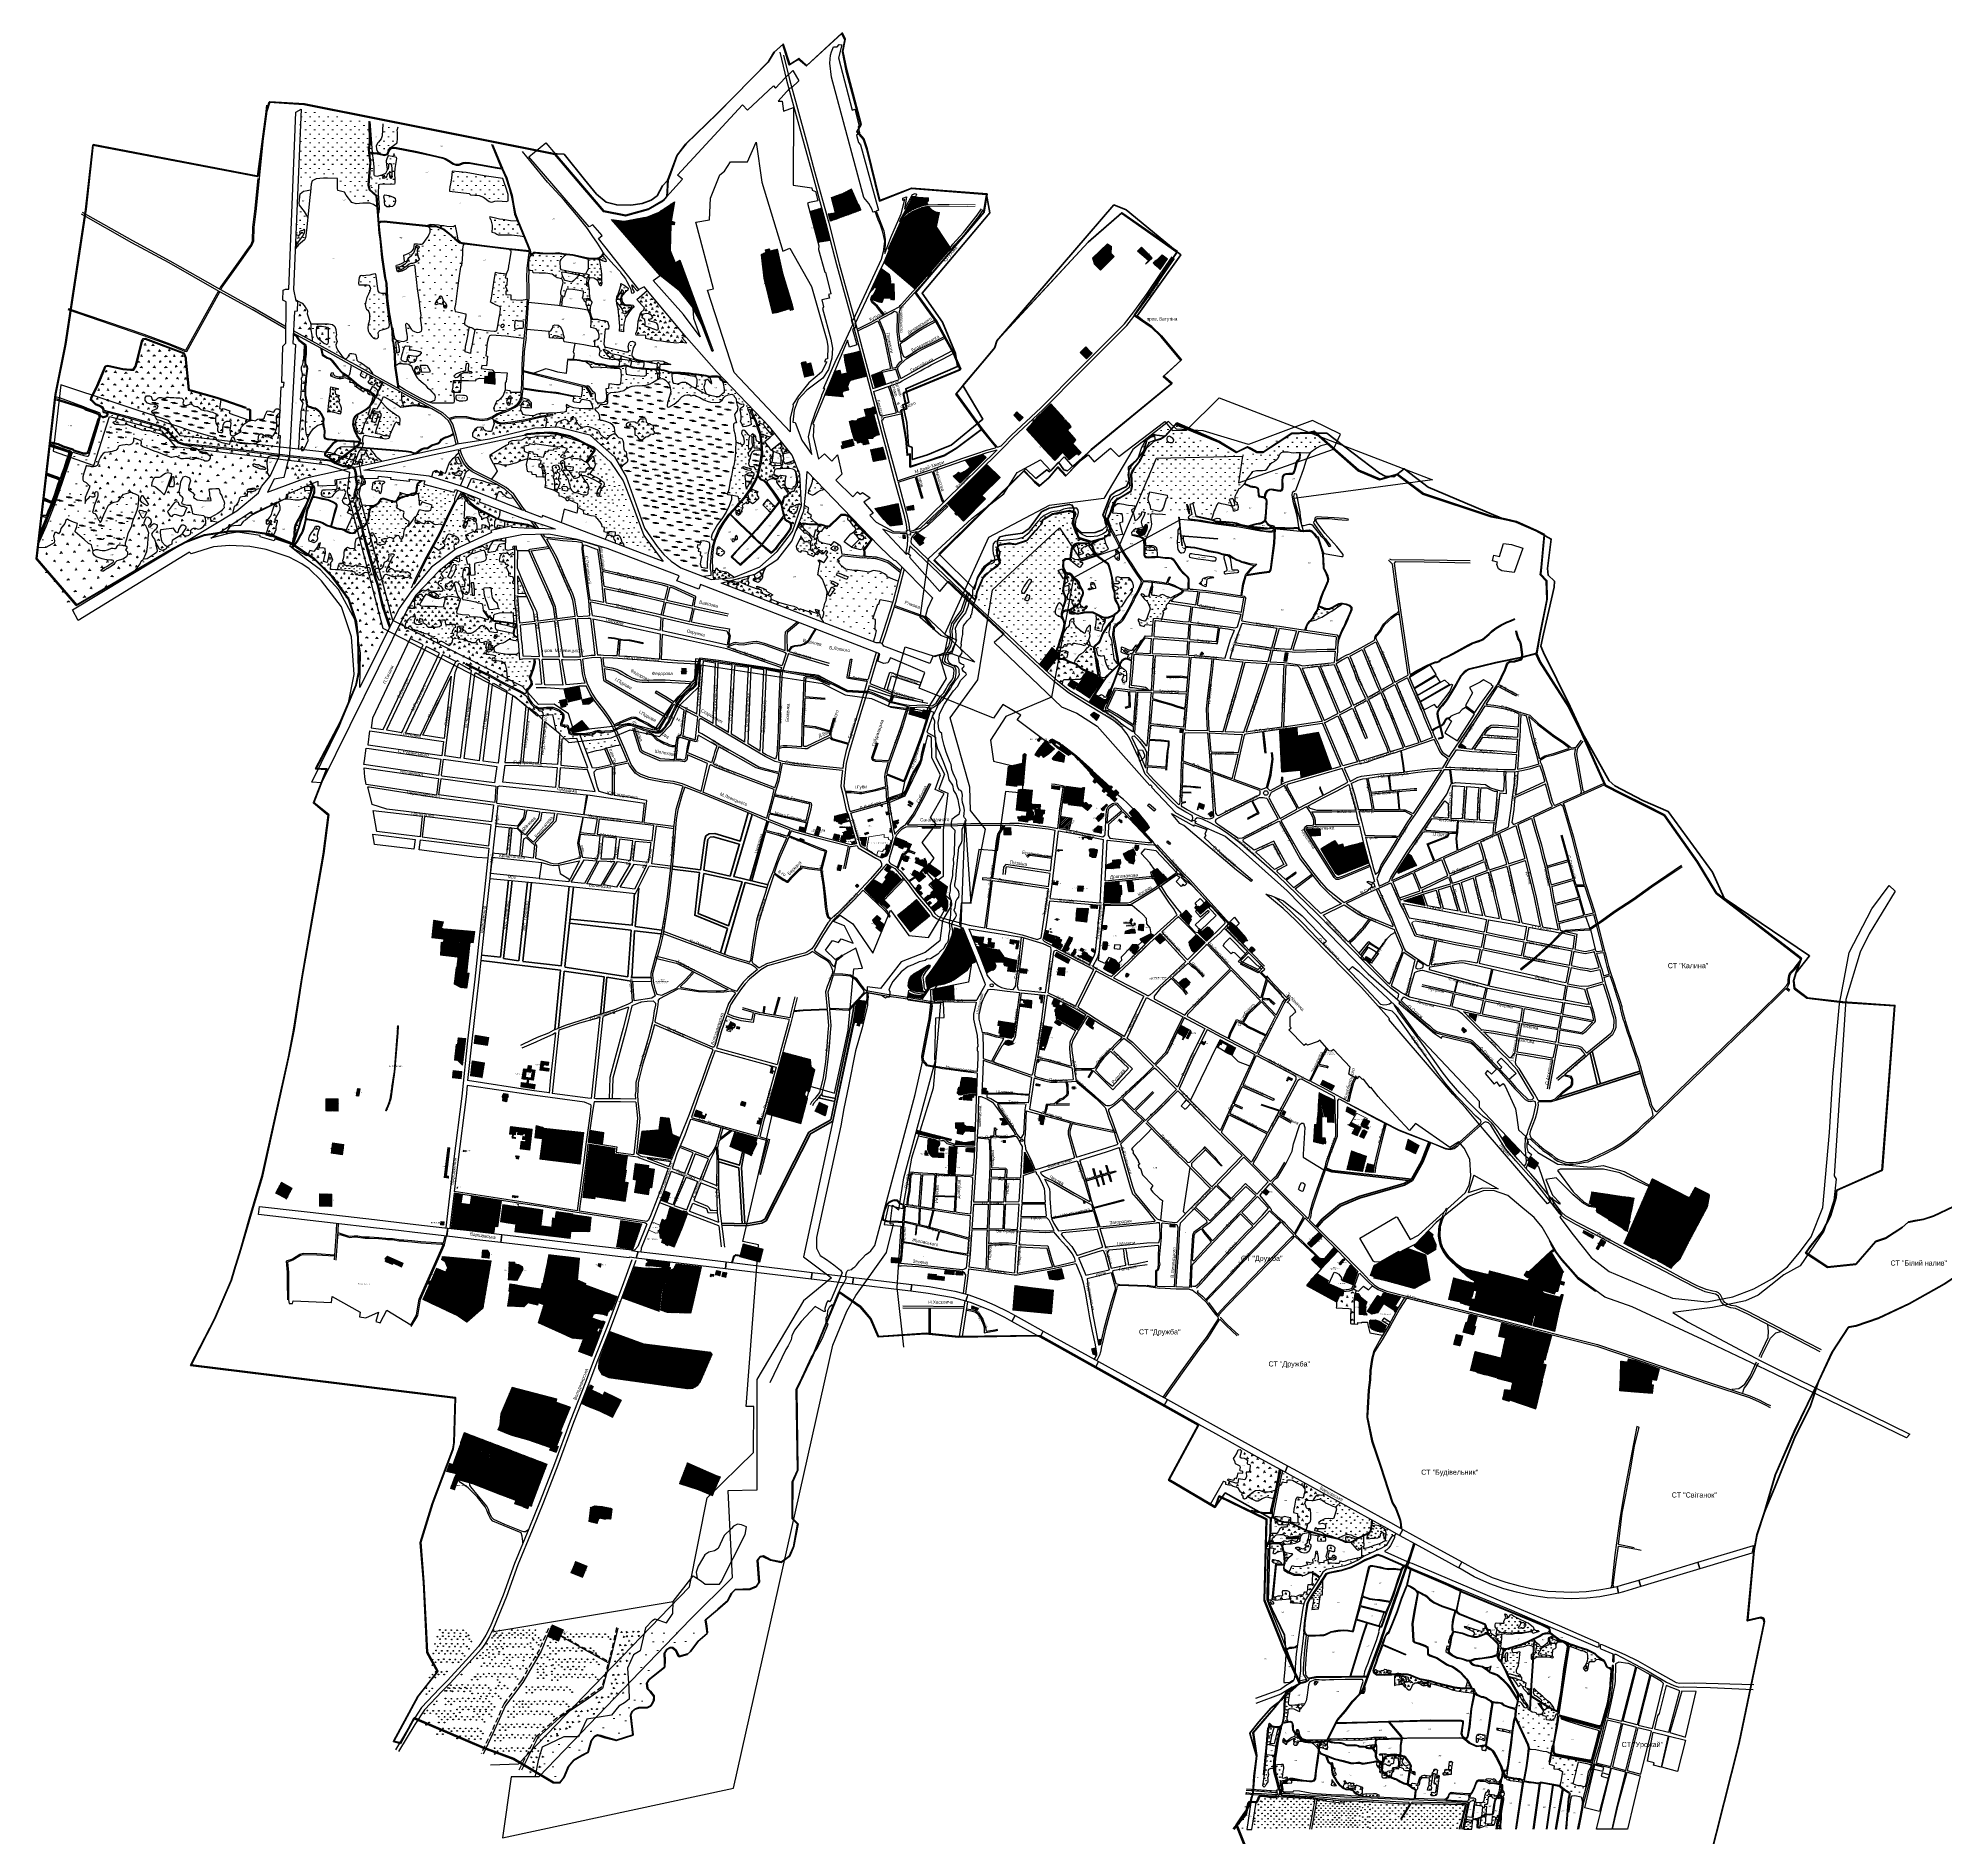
# Model space of a CAD drawing. Header units: millimetres. Extents: x 1379499 to 1411715, y 5652947 to 5671991.
# Drawn here: x 1398709 to 1407980, y 5654029 to 5662775 of the extents above; entities that cross this region are included whole.
import ezdxf
from ezdxf.enums import TextEntityAlignment as Align

# ---------------------------------------------------------------- set-up
doc = ezdxf.new("R2010")
doc.units = ezdxf.units.MM
doc.linetypes.add('DASHEDX2', pattern=[38.1, 25.4, -12.7])
for name, color, linetype in [('$Work', 1, 'Continuous'), ('Dobavka', 7, 'Continuous'), ('PAY', 4, 'Continuous'), ('вулиці', 7, 'Continuous'), ('ВулНазва', 7, 'Continuous'), ('залізниця', 7, 'Continuous'), ('межа по генплану', 7, 'Continuous'), ('на область', 5, 'Continuous'), ('Умовні познач', 7, 'Continuous')]:
    doc.layers.add(name, color=color, linetype=linetype)
doc.layers.add('_5Інше', color=252, linetype='Continuous', lineweight=25)
doc.styles.add('GRAD', font='crr36__c.shx', dxfattribs={"oblique": 10})
picture_1 = doc.add_image_def('image1.bmp', size_in_pixel=(3370, 2384))
pattern_1 = [(45, (19203.3615, -9190.9644), (-2.6516504294, 2.6516504294), [])]
pattern_2 = [(45, (19203.3615, -9190.9644), (-4.4194173824, 4.4194173824), [])]
pattern_3 = [(52.5777846, (19203.3615, -9190.9644), (-2.978171482, 2.2788143022), [])]

# ---------------------------------------------------------------- blocks, each defined once
blk = doc.blocks.new('ЧорнаПрибер')
at = {"layer": '_5Інше', "color": 160}
blk.add_lwpolyline([(46908, 26521), (46729, 26555), (46617, 26592), (46612, 26575), (46520, 26580), (46376, 26657), (45778.7, 26738), (45774, 26640), (45661, 26516), (45578, 26392), (45454, 26425), (45376, 26410), (45187, 26388), (45161, 26472), (45092, 26519), (45016, 26517), (44938, 26604), (44308, 26925), (44144, 27538), (44159, 27607), (44144, 27692), (44004, 27740), (43276, 27823), (43218, 27896), (42694, 28070), (42657, 27748), (42855, 27678), (42930, 27916), (43183, 27846), (43250, 27771), (43990, 27681), (44096, 27646), (44086, 27552), (44258, 26887), (44900, 26556), (45010, 26462), (45084, 26468), (45100, 26391), (45162, 26332), (45368, 26354), (45461, 26394), (45604, 26361), (45658, 26418), (45702, 26513), (45796, 26604), (45806, 26710), (46396, 26618), (46505, 26564), (46634, 26546), (46728, 26504), (46879, 26479)], dxfattribs=at)
blk = doc.blocks.new('Турія')
at = {"layer": '_5Інше', "color": 5}
blk.add_lwpolyline([(46273.8, 23205.8), (46325.6, 23318.2), (46353.2, 23361), (46380, 23412.7), (46408.6, 23481.4), (46408.6, 23481.4), (46398.7, 23492.1), (46397.8, 23510), (46404.1, 23525.1), (46405.9, 23547.4), (46416.6, 23567.1), (46427.3, 23576.9), (46427.2, 23563.3), (46428.1, 23560.1), (46432.8, 23565.7), (46439.5, 23578), (46442.5, 23586.9), (46441.3, 23589.2), (46442.5, 23597.4), (46446.9, 23607.2), (46452.8, 23621), (46454.3, 23624.5), (46471.3, 23661), (46478.9, 23671.4), (46487.9, 23686.6), (46489.2, 23689.7), (46495.7, 23703), (46492.9, 23720.2), (46498.8, 23736.5), (46505.2, 23743.4), (46522.2, 23746.3), (46527.3, 23752.9), (46537.4, 23758.6), (46545, 23766.7), (46551.1, 23774.5), (46560.7, 23786.4), (46574.3, 23802.1), (46590.7, 23818.8), (46603.6, 23828), (46615.7, 23837.5), (46635.3, 23863.4), (46829.8, 24597.2), (46863, 24741.7), (46904.3, 24960.1), (46911, 25003.5), (46914, 25027.5), (46912.2, 25033.5), (46907.2, 25036.9), (46896.8, 25040.7), (46796.2, 25055.9), (46793.1, 25063.3), (46799.7, 25101.4), (46802.7, 25103.5), (46825.5, 25091.9), (46860, 25085.7), (46876.1, 25086.3), (46882, 25089.7), (46880.9, 25093.1), (46874.4, 25093.1), (46839.1, 25095.9), (46822.7, 25100.1), (46808.6, 25106.3), (46800.7, 25118.5), (46797.9, 25141.3), (46802.7, 25159.4), (46812, 25173.2), (46826.4, 25185.1), (46846.9, 25195.4), (46890.9, 25224.3), (46898.9, 25227), (46902.1, 25225), (46902.8, 25220.2), (46901.4, 25216.8), (46881.8, 25194.2), (46870.2, 25174.2), (46868.4, 25164.2), (46868.8, 25154.4), (46871.3, 25142.3), (46872.9, 25128.4), (46873.3, 25120.5), (46874.9, 25111.1), (46879, 25107), (46885.6, 25103.3), (46891.9, 25104.5), (46895.2, 25107.8), (46895, 25111.9), (46892.9, 25115.4), (46889.1, 25123.5), (46884.6, 25145.6), (46884.8, 25162.6), (46889.1, 25172.6), (46898.9, 25183.9), (46908.7, 25196.8), (46917.9, 25208.8), (46958.5, 25267.8), (46975.6, 25294.6), (46999.2, 25342.2), (47010, 25371.6), (47013, 25386.5), (47011.5, 25401), (47008.2, 25416.2), (47009.1, 25427.5), (47016.3, 25441.8), (47025.3, 25454), (47030.7, 25467.1), (47029.8, 25473.9), (47025.9, 25479.9), (47020.6, 25490.4), (47020.8, 25493.8), (47024.9, 25505), (47025.8, 25516.7), (47027.9, 25534), (47033.2, 25544.9), (47042.1, 25556.3), (47044.8, 25568.8), (47043.2, 25583.9), (47036.4, 25593.4), (47026.6, 25601.9), (47023.6, 25609.2), (47023.4, 25618.9), (47026.3, 25635.8), (47027.6, 25643.9), (47031.2, 25686), (47042.2, 25796.6), (47054.3, 25817), (47058.4, 25831.5), (47059, 25852.2), (47058.7, 25871.6), (47058.7, 25885.7), (47063.1, 25893.9), (47065.5, 25903.8), (47069.6, 25916.6), (47076.4, 25922), (47078.9, 25929.7), (47075.9, 25936.2), (47070.2, 25940.8), (47066.4, 25947.9), (47069.1, 25961.6), (47069.6, 25978.7), (47067.1, 25996.4), (47061, 26015.7), (47059.2, 26032.7), (47059.9, 26051.6), (47057.7, 26067), (47053.3, 26074.1), (47046.2, 26075.8), (47038.7, 26088.6), (47033.2, 26106.7), (47033.5, 26118.2), (47030, 26127.4), (47023, 26139.8), (47016, 26158.7), (47008.8, 26175.4), (47005.4, 26200.5), (47001.1, 26210.7), (46981.6, 26261), (46971.8, 26292.9), (46962, 26331.9), (46959.9, 26350.8), (46950.7, 26358.9), (46946.5, 26367.3), (46943.4, 26383.1), (46943, 26403.7), (46946.5, 26425), (46948.5, 26444.8), (46957.6, 26462.7), (46973.1, 26492.8), (46997.3, 26531.6), (47017.5, 26557.7), (47036.1, 26578.7), (47052.7, 26610.4), (47070.6, 26627.9), (47079.3, 26638.5), (47076.3, 26644.8), (47066.1, 26652.2), (47060.9, 26660.5), (47058.4, 26665), (47061.6, 26670.7), (47067, 26674.9), (47068.6, 26680), (47066.4, 26684.5), (47060.9, 26686.1), (47053.9, 26689.3), (47046.2, 26695), (47044.6, 26704.6), (47042.1, 26717.1), (47044.6, 26727.3), (47050.7, 26731.5), (47057.1, 26740.1), (47059.7, 26749.4), (47057.1, 26755.1), (47052.6, 26760.9), (47052.9, 26767.9), (47055.9, 26781.8), (47053.9, 26786.6), (47057.6, 26807.4), (47057.4, 26812.9), (47061.8, 26831.9), (47062, 26848.1), (47064, 26864.8), (47065.8, 26873.7), (47071.6, 26883.6), (47075.7, 26886.9), (47085.6, 26899.5), (47100.3, 26916.3), (47101.9, 26925.7), (47105.5, 26931.6), (47108.8, 26952), (47114.4, 26977.9), (47122.3, 26995.5), (47130.1, 27015.7), (47132.3, 27040), (47137.5, 27054.4), (47146.1, 27070.6), (47155.6, 27093.4), (47160.1, 27106), (47169.9, 27122.9), (47181.7, 27132.3), (47210.8, 27151.1), (47232.5, 27165.7), (47243.8, 27180.1), (47244.5, 27192.7), (47238.5, 27208.4), (47231, 27220.8), (47228.8, 27232.6), (47227.6, 27248.1), (47231.9, 27263.7), (47244.9, 27271.3), (47262.7, 27272), (47278.1, 27274.4), (47319.3, 27271.4), (47354.5, 27281.9), (47374.6, 27290.3), (47403.7, 27320.6), (47415.6, 27337.6), (47422.7, 27342.4), (47433.6, 27356.1), (47444.1, 27367.5), (47451.2, 27389.8), (47459.7, 27395.5), (47481.1, 27406.9), (47498.6, 27418.3), (47521.9, 27419.2), (47540.9, 27425.4), (47553.7, 27426.8), (47580.3, 27434.4), (47599.7, 27432.9), (47608.3, 27426.7), (47611.6, 27416.2), (47606.9, 27403.8), (47600.6, 27392.3), (47596.3, 27378.4), (47597.3, 27364.6), (47603, 27344.5), (47611.2, 27323.5), (47626, 27303.4), (47621.2, 27291.9), (47623.1, 27288.6), (47628.9, 27291.4), (47634.6, 27295.3), (47642.7, 27291.9), (47662.8, 27285.2), (47685.8, 27283.3), (47707.8, 27289.1), (47731.2, 27296.2), (47749.8, 27301.5), (47760.8, 27308.2), (47769, 27315.3), (47780, 27331.6), (47781.9, 27341.6), (47779.5, 27355), (47764.7, 27382.3), (47766.1, 27391.8), (47771.8, 27402.8), (47787.1, 27450.1), (47797.7, 27477.8), (47810.6, 27491.2), (47864.8, 27517.7), (47879.5, 27530.7), (47880.4, 27541.5), (47884.7, 27551.5), (47880.8, 27614.2), (47886.9, 27631.5), (47904.2, 27652.2), (47922.9, 27675.1), (47941.6, 27713.9), (47956.9, 27744), (47970.4, 27767), (47988.7, 27775.3), (47996.1, 27775.3), (47994.8, 27804.9), (47985.7, 27793.2), (47973.9, 27788.8), (47964.7, 27790.6), (47948.6, 27778.4), (47941.2, 27760.9), (47930.3, 27740.9), (47921.2, 27711.7), (47912.9, 27687.3), (47900.2, 27670.8), (47879.8, 27650.7), (47868, 27625.5), (47863.6, 27608), (47871.7, 27558.7), (47870.4, 27546.8), (47858.1, 27535.8), (47824.7, 27511.7), (47794.4, 27500.3), (47783, 27487.6), (47772, 27465.6), (47761.9, 27437.1), (47751.7, 27406.2), (47750.4, 27388.1), (47754.4, 27372.2), (47764.1, 27352.3), (47762.8, 27342.6), (47758.3, 27331.5), (47741.1, 27319.2), (47716.3, 27310.3), (47683.1, 27306.3), (47663.2, 27308.1), (47642.9, 27317.8), (47623.4, 27332.4), (47613.3, 27348.3), (47610.2, 27366.5), (47613.3, 27392.5), (47621.7, 27410.2), (47624.3, 27424.4), (47622.6, 27436.3), (47615.5, 27445.2), (47598.2, 27446), (47577.4, 27445.7), (47550.7, 27440.6), (47534.2, 27433.6), (47520.8, 27431), (47503.9, 27430.1), (47490.2, 27427.2), (47476.6, 27420.2), (47457.8, 27410.7), (47441.6, 27397.3), (47426.6, 27381.1), (47402.9, 27352.6), (47380.5, 27322.8), (47355.8, 27303.6), (47325, 27295.6), (47291.4, 27292), (47258.4, 27288.8), (47235.3, 27287.9), (47219.2, 27284.4), (47209.6, 27271.9), (47208.7, 27258.7), (47207.7, 27242.4), (47209.6, 27225.4), (47214.1, 27210.7), (47217.2, 27195.3), (47213, 27182.4), (47202, 27174.9), (47192.6, 27173.3), (47174.5, 27162.7), (47164.5, 27149.1), (47155.8, 27137.8), (47142.6, 27122.6), (47138.4, 27113.9), (47132.9, 27102.3), (47124.8, 27084.2), (47120.6, 27072.6), (47114.1, 27060.7), (47109.9, 27046.5), (47108.6, 27023.5), (47095.2, 26999.3), (47087, 26967.4), (47075.1, 26937.1), (47058.2, 26917.6), (47038.6, 26888.3), (47025.7, 26861), (47028.8, 26832.7), (47027.8, 26797.2), (47020.6, 26779.8), (47012.4, 26764.4), (47008.1, 26751.1), (46996.5, 26742.4), (46990.1, 26727.8), (46987.8, 26711.5), (46992.5, 26699.9), (47007.1, 26686.9), (47028.7, 26681.3), (47038.4, 26673.6), (47042, 26663.7), (47043.4, 26650), (47044.7, 26637.7), (47036.7, 26620.4), (47022.5, 26603.3), (47011.8, 26588.9), (47002.7, 26570.5), (46988.3, 26550.4), (46972.6, 26529.7), (46961.2, 26511.3), (46945.1, 26493.9), (46940.1, 26488.5), (46934.1, 26473.1), (46924.3, 26453.7), (46913.5, 26435), (46924, 26414.4), (46923.3, 26383.1), (46924.8, 26353.2), (46928.5, 26321.1), (46937.5, 26281.5), (46949.4, 26256.9), (46966.6, 26214.3), (46987.5, 26157.6), (46993.5, 26125.4), (47011.5, 26099.3), (47016.7, 26074.7), (47029.4, 26055.3), (47037.6, 26030.6), (47040.6, 26011.2), (47047.2, 25979.2), (47042.1, 25957.3), (47030.3, 25949.7), (47009.2, 25933.7), (47005, 25918.5), (47005, 25899.1), (47015.1, 25889.8), (47022.7, 25880.5), (47021, 25851), (47021, 25824), (47019.9, 25780.7), (47019.9, 25764.3), (47015.7, 25741.2), (47016.9, 25717), (47011.4, 25682.4), (47012.1, 25661.7), (47005.4, 25633.2), (46999.9, 25612), (46999.9, 25587.1), (46996.3, 25566.4), (47003.6, 25539.7), (47001, 25519.7), (47003.8, 25500.9), (47001.8, 25485.2), (47002.6, 25471.5), (46999.9, 25455.8), (46998.3, 25447.1), (46995.9, 25432.6), (46997.1, 25413.4), (46999.5, 25399.7), (46996.3, 25383.2), (46992.8, 25367.1), (46992.8, 25351.4), (46987, 25335.4), (46978.1, 25325.4), (46970.4, 25307.2), (46955.4, 25294.5), (46940.5, 25277.9), (46922.8, 25266.8), (46905.6, 25256.8), (46887.9, 25255.2), (46879.1, 25247.4), (46850.3, 25241.3), (46819.3, 25227.5), (46797.1, 25218.7), (46762.8, 25193.2), (46741.8, 25167.8), (46721.3, 25146.2), (46709.7, 25121.8), (46701.9, 25103), (46708, 25096.9), (46708, 25090.9), (46705.3, 25069.8), (46690.7, 25069.1), (46685.8, 25064.9), (46667, 25077.4), (46605.1, 25088.6), (46600.2, 25083.7), (46601.6, 25071.9), (46599.5, 25048.9), (46598.8, 25028.7), (46593.9, 25009.2), (46584.2, 24968.9), (46572.3, 24920.9), (46541.4, 24808.2), (46507, 24637.5), (46483.5, 24529.5), (46468.7, 24444.2), (46350.4, 23901.6), (46350.4, 23850.4), (46368.4, 23814.4), (46400.3, 23795), (46434.9, 23768.7), (46468.1, 23743.8), (46476.4, 23730), (46462.6, 23699.5), (46448.7, 23662.2), (46422.5, 23600.7), (46413.5, 23589.8), (46405.8, 23593.7), (46400, 23582.7), (46396.1, 23571.1), (46390.9, 23557.6), (46392.9, 23542.8), (46386.4, 23541.5), (46344.6, 23567.3), (46277, 23493.3), (46244.8, 23452.1), (46231.3, 23423.8), (46228, 23403.8), (46212.6, 23375.5), (46202.3, 23357.5), (46123.9, 23195.3)], dxfattribs=at)
blk = doc.blocks.new('ТуріяПрибер')
at = {"layer": '_5Інше', "color": 160}
blk.add_lwpolyline([(46922, 24778), (46918, 24781), (46924, 24984), (46963, 24986), (46960, 25058), (46917, 25059), (46916, 25122), (47042, 25306), (47065, 25943), (47093, 25540), (47164, 25902), (47092, 25992), (47088, 26106), (46993, 26442), (47127, 26627), (47198, 27064), (47524, 27366), (47631, 27206), (47810, 27266), (47842, 27342), (47995, 27705), (48414, 27714), (48394, 27584), (48855, 27748), (48890, 27821), (48754, 27887), (48443, 27771), (48223, 27837), (48092, 27846), (48054, 27883), (47880, 27746), (47740, 27508), (47474, 27474), (47179, 27319), (46966, 26847), (47023, 26821), (47000, 26754), (46939, 26743), (46974, 26633), (46879, 26481), (46913, 26470), (46880, 26373), (46921, 26348), (46923, 26250), (46965, 26168), (46938, 26096), (46982, 26077), (46959, 25899), (46959, 25672), (46908, 25634), (46998, 25556), (46999, 25532), (46955, 25457), (46942, 25359), (46872, 25302), (46755, 25257), (46655, 25128), (46590.2, 25135.8), (46586.4, 25054.3), (46554.7, 25059.6), (46521.7, 24943), (46280, 23824), (46416, 23721), (46280, 23610), (46054, 23227), (46054, 22690), (45913, 22686), (45934, 22263), (45731, 22062), (44994, 21297), (44860, 21297), (44817.7, 21000), (45939.6, 21240.8), (46423, 23394), (46491, 23560), (46535, 23636), (46684, 23844), (46718, 23982), (46702, 23984), (46712, 24075), (46744, 24052), (46768, 24208)], close=True, dxfattribs=at)
blk = doc.blocks.new('ТуріяВодоох')
at = {"layer": '_5Інше', "color": 140}
blk.add_lwpolyline([(44778, 21356), (44913, 21361), (45648, 22121), (45744, 22222), (45830, 22654), (46055, 22874), (46058, 23098), (46020, 23098), (46080, 23883), (46004, 23899), (46170, 24618), (46310, 24573), (46331, 24654), (46450, 24620), (46516, 24926), (46544, 25224), (46586, 25228), (46553, 25325), (46453, 25270), (46406, 25316), (46440, 25362), (46469, 25352), (46482, 25370), (46540, 25350), (46498, 25434), (46444, 25454), (46476, 25486), (46538, 25444), (46636, 25300), (46722, 25509), (46810, 25386), (46906, 25376), (46955, 25457), (47000, 25538), (46907, 25633), (46930, 25653), (46888, 25702), (46933, 25763), (46876, 25839), (46944, 25928), (46916, 25960), (46982, 26077), (46938, 26096), (46965, 26168), (46923, 26250), (46921, 26348), (46902, 26360), (46868, 26222), (46791, 26064), (46710, 26029), (46706, 26052), (46780, 26078), (46794, 26148), (46913, 26470), (46854, 26483), (46712, 26500), (46792, 26790), (46939, 26743), (46986, 26762), (47000, 26832), (46966, 26845), (46866, 26931), (46906, 27218), (47118, 27415), (47272, 27533), (47337, 27637), (47450, 27698), (47500, 27645), (47566, 27712), (47606, 27666), (47682, 27722), (47711, 27688), (47790, 27754), (47831, 27714), (48054, 27884), (48092, 27840), (48160, 27842), (48319, 28000), (48319, 28000), (49356, 27600), (48682, 27510), (48729, 27348), (48132, 27408), (47610, 27124), (47504, 26544), (47282, 26450), (47208, 26336), (47222, 26234), (47363, 26200), (47363, 26078), (47280, 26086), (47240, 25798), (47150, 25804), (47109, 25544), (47065, 25543), (47056, 25444), (47121, 25294), (47100, 25160), (46916, 25122), (46917, 25059), (46964, 25058), (46928, 24645), (46824, 24304), (46780, 24059), (46712, 24074), (46691, 23982), (46772, 23974), (46752, 23676), (46785, 23386)], dxfattribs=at)
blk = doc.blocks.new('ЛвЗд')
at = {"layer": '_5Інше', "color": 204, "linetype": 'Continuous'}
for points in [[(46445.871, 29665.442), (46450.605, 29681.693)], [(46450.605, 29681.693), (46460.245, 29704.994)], [(46460.245, 29704.994), (46479.519, 29705.086)], [(46479.519, 29705.086), (46489.16, 29716.929)], [(46502.115, 29714.529), (46485.614, 29651.75)], [(46489.16, 29716.929), (46502.115, 29714.529)], [(46225.719, 29555.34), (46263.41, 29591.992)], [(46263.41, 29591.992), (46290.901, 29541.331)], [(46442, 29626), (46445.871, 29665.442)], [(46451, 29558), (46442, 29626)], [(46485.614, 29651.75), (46550, 29397)], [(46041.077, 29400.782), (46168.39, 29516.973)], [(46168.39, 29516.973), (46178.542, 29505.859)], [(46178.542, 29505.859), (46225.719, 29555.34)], [(46246.047, 29504.031), (46191.127, 29442.844)], [(46255.466, 29507.698), (46246.047, 29504.031)], [(46290.901, 29541.331), (46255.466, 29507.698)], [(46603.769, 28972.58), (46451, 29558)], [(43807.741, 28543.381), (43846.678, 29402.593)], [(43871.544, 29417.848), (43829.906, 28540.948)], [(43846.678, 29402.593), (43871.544, 29417.848)], [(45698.752, 29086.321), (46016.242, 29425.417)], [(46016.242, 29425.417), (46041.077, 29400.782)], [(46191.127, 29442.844), (46210.608, 29442.189)], [(46210.608, 29442.189), (46216.528, 29394.614)], [(46216.528, 29394.614), (46264.21, 29411.126)], [(46264.21, 29411.126), (46261.16, 29033.646)], [(46550, 29397), (46562, 29401)], [(46562, 29401), (46584, 29319)], [(46584, 29319), (46579, 29316)], [(46579, 29316), (46584, 29287)], [(44977.337, 29179.426), (45060.718, 29246.3)], [(45060.718, 29246.3), (45340.121, 28914.409)], [(46040.195, 29149.17), (46082.469, 29244.72)], [(46082.469, 29244.72), (46109.104, 29050.417)], [(46584, 29287), (46570, 29276)], [(46570, 29276), (46579, 29240)], [(46579, 29240), (46589, 29228)], [(46589, 29228), (46672.255, 28920.883)], [(45268.852, 28836.945), (44977.337, 29179.426)], [(45928.277, 29103.537), (45957.431, 29149.519)], [(45957.431, 29149.519), (45998.841, 29149.851)], [(45998.841, 29149.851), (46040.195, 29149.17)], [(45630.7, 28964.772), (45723.134, 29066.833)], [(45723.134, 29066.833), (45698.752, 29086.321)], [(45859.587, 28973.618), (45904.09, 29086.951)], [(45904.09, 29086.951), (45928.277, 29103.537)], [(46109.104, 29050.417), (46209.178, 28714.395)], [(46261.16, 29033.646), (46350.786, 29020.939)], [(46350.786, 29020.939), (46353.526, 29009.557)], [(45558.194, 28922.592), (45630.7, 28964.772)], [(45605.339, 28905.936), (45683.839, 28957.045)], [(45683.839, 28957.045), (45667.417, 28863.379)], [(45853.606, 28868.508), (45859.587, 28973.618)], [(46339.661, 28948.769), (46330.216, 28946.004)], [(46330.216, 28946.004), (46383.96, 28738.523)], [(46380.56, 28956.866), (46339.661, 28948.769)], [(46353.526, 29009.557), (46368.51, 29003.339)], [(46368.51, 29003.339), (46380.56, 28956.866)], [(46628.874, 28942.365), (46603.769, 28972.58)], [(46644.196, 28914.119), (46628.874, 28942.365)], [(46823.911, 28942.454), (46775.975, 28855.858)], [(46784.64, 28891.653), (46802.92, 28961.902)], [(46792.735, 28967.804), (46810.959, 28974.523)], [(46792.864, 28956.649), (46792.735, 28967.804)], [(46802.92, 28961.902), (46792.864, 28956.649)], [(46801.007, 28914.484), (46840.037, 28985.805)], [(46810.959, 28974.523), (46801.007, 28914.484)], [(46840.868, 28973.992), (46823.911, 28942.454)], [(46840.037, 28985.805), (46853.45, 28989.738)], [(46854.824, 28974.25), (46840.868, 28973.992)], [(46853.45, 28989.738), (46859.46, 28986.731)], [(46859.46, 28986.731), (46854.824, 28974.25)], [(45286.396, 28847.721), (45268.852, 28836.945)], [(45331.04, 28794.542), (45286.396, 28847.721)], [(45340.121, 28914.409), (45447.673, 28893.087)], [(45611.424, 28599.763), (45377.783, 28872.141)], [(45377.783, 28872.141), (45438.325, 28863.565)], [(45438.325, 28863.565), (45551.561, 28884.701)], [(45447.673, 28893.087), (45558.194, 28922.592)], [(45551.561, 28884.701), (45605.339, 28905.936)], [(45665.464, 28846.785), (45660.884, 28720.675)], [(45681.415, 28844.234), (45665.464, 28846.785)], [(45667.417, 28863.379), (45683.6, 28858.563)], [(45683.6, 28858.563), (45681.415, 28844.234)], [(45787.274, 28857.509), (45853.606, 28868.508)], [(45870.241, 28532.02), (45787.274, 28857.509)], [(46647.005, 28900.245), (46644.196, 28914.119)], [(46657.931, 28903.549), (46647.005, 28900.245)], [(46672.381, 28863.278), (46657.931, 28903.549)], [(46675.193, 28909.679), (46663.968, 28905.836)], [(46663.968, 28905.836), (46699.824, 28809.95)], [(46672.255, 28920.883), (46675.193, 28909.679)], [(46673.781, 28863.677), (46672.381, 28863.278)], [(46684.823, 28837.645), (46673.781, 28863.677)], [(46693.989, 28808.494), (46684.823, 28837.645)], [(46780.917, 28852.084), (46720.884, 28721.378)], [(46734.546, 28777.267), (46784.64, 28891.653)], [(46775.975, 28855.858), (46780.917, 28852.084)], [(45312.736, 28780.179), (45331.04, 28794.542)], [(45508.069, 28531.465), (45312.736, 28780.179)], [(46699.911, 28782.011), (46693.989, 28808.494)], [(46699.824, 28809.95), (46706.319, 28767.198)], [(46705.415, 28758.83), (46699.911, 28782.011)], [(46701.41, 28732.807), (46705.415, 28758.83)], [(46704.12, 28699.019), (46734.546, 28777.267)], [(46706.319, 28767.198), (46704.12, 28699.019)], [(45660.884, 28720.675), (45685.238, 28660.255)], [(45685.238, 28660.255), (45708.504, 28672.408)], [(45708.504, 28672.408), (45868.103, 28231.566)], [(46209.178, 28714.395), (46242.84, 28728.604)], [(46242.84, 28728.604), (46347.136, 28540.541)], [(46383.96, 28738.523), (46381.621, 28721.157)], [(46381.621, 28721.157), (46412.887, 28610.476)], [(46550.607, 28380.221), (46688.774, 28671.443)], [(46698.955, 28656.266), (46611.815, 28472.916)], [(46688.774, 28671.443), (46697.599, 28708.796)], [(46697.599, 28708.796), (46698.457, 28707.956)], [(46698.457, 28707.956), (46701.41, 28732.807)], [(46726.048, 28717.761), (46698.955, 28656.266)], [(46720.884, 28721.378), (46726.048, 28717.761)], [(45577.712, 28574.268), (45611.424, 28599.763)], [(45724.25, 28408.421), (45577.712, 28574.268)], [(46412.887, 28610.476), (46414.803, 28609.783)], [(46414.803, 28609.783), (46441.206, 28505.677)], [(43777.261, 28489.347), (43779.119, 28537.788)], [(43794.375, 28481.891), (43777.261, 28489.347)], [(43779.119, 28537.788), (43790.173, 28543.754)], [(43790.173, 28543.754), (43807.741, 28543.381)], [(43790.551, 28281.14), (43794.375, 28481.891)], [(43829.906, 28540.948), (43841.533, 28486.369)], [(43841.533, 28486.369), (43848.49, 28483.108)], [(43848.49, 28483.108), (43847.747, 28436.068)], [(45534.699, 28543.638), (45508.069, 28531.465)], [(45738.481, 28297.739), (45534.699, 28543.638)], [(45841.304, 28526.063), (45870.241, 28532.02)], [(45968.277, 28125.852), (45841.304, 28526.063)], [(46347.136, 28540.541), (46420.436, 28279.844)], [(46434.361, 28483.708), (46397.397, 28475.858)], [(46397.397, 28475.858), (46405.606, 28442.188)], [(46441.206, 28505.677), (46429.405, 28502.023)], [(46429.405, 28502.023), (46434.361, 28483.708)], [(46611.815, 28472.916), (46557.181, 28356.285)], [(43833.575, 28434.383), (43824.943, 28278.416)], [(43847.747, 28436.068), (43833.575, 28434.383)], [(45805.483, 28299.255), (45724.25, 28408.421)], [(45812.474, 28358.651), (45769.354, 28440.2)], [(45769.354, 28440.2), (45773.564, 28391.515)], [(45773.564, 28391.515), (45805.483, 28299.255)], [(46405.606, 28442.188), (46399.952, 28433.939)], [(46399.952, 28433.939), (46439.312, 28284.151)], [(46540.577, 28377.931), (46550.607, 28380.221)], [(46546.446, 28355.562), (46540.577, 28377.931)], [(43776.381, 28266.214), (43790.551, 28281.14)], [(43824.943, 28278.416), (43838.057, 28274.439)], [(45882.635, 28130.472), (45738.481, 28297.739)], [(45862.094, 28228.453), (45812.474, 28358.651)], [(46520.792, 28279.703), (46348.954, 27874.137)], [(46420.436, 28279.844), (46424.243, 28248.984)], [(46439.312, 28284.151), (46446.822, 28240.345)], [(46475.198, 28201.242), (46546.446, 28355.562)], [(46529.844, 28245.762), (46520.792, 28279.703)], [(46562.072, 28340.892), (46545.527, 28331.027)], [(46545.527, 28331.027), (46565.672, 28255.99)], [(46557.181, 28356.285), (46562.072, 28340.892)], [(43769.95, 28090.276), (43776.381, 28266.214)], [(43838.057, 28274.439), (43805, 27740)], [(45868.103, 28231.566), (45862.094, 28228.453)], [(46403, 28046), (46466.319, 28187)], [(46414.659, 28188.343), (46407.612, 28176.12)], [(46422.382, 28189.147), (46414.659, 28188.343)], [(46424.243, 28248.984), (46422.382, 28189.147)], [(46443.136, 28192.046), (46428.045, 28137.126)], [(46446.822, 28240.345), (46443.136, 28192.046)], [(46466.319, 28187), (46475.198, 28201.242)], [(46565.672, 28255.99), (46529.844, 28245.762)], [(43781.831, 28089.457), (43769.95, 28090.276)], [(46139.335, 27860.789), (45882.635, 28130.472)], [(46239.973, 27836.262), (45968.277, 28125.852)], [(46400.122, 28095.801), (46320.97, 28037.075)], [(46393.006, 28125.111), (46331.722, 28073.761)], [(46420.033, 28175.434), (46393.006, 28125.111)], [(46428.045, 28137.126), (46400.122, 28095.801)], [(46407.612, 28176.12), (46420.033, 28175.434)], [(43754.571, 27830.464), (43767.813, 28069.274)], [(43767.813, 28069.274), (43778.542, 28066.797)], [(43778.542, 28066.797), (43781.831, 28089.457)], [(46280.677, 28011.043), (46252.352, 27967.633)], [(46320.97, 28037.075), (46279.646, 27992.089)], [(46331.722, 28073.761), (46280.677, 28011.043)], [(46359.295, 27921.749), (46395, 28010)], [(46394, 28013), (46409, 28045)], [(46395, 28010), (46394, 28013)], [(46409, 28045), (46403, 28046)], [(46254.764, 27961.789), (46239.997, 27902.338)], [(46252.352, 27967.633), (46254.764, 27961.789)], [(46258.894, 27940.769), (46252.729, 27881.99)], [(46279.646, 27992.089), (46258.894, 27940.769)], [(46343.068, 27874.678), (46360.159, 27920.699)], [(46360.159, 27920.699), (46359.295, 27921.749)], [(43763.168, 27830.942), (43754.571, 27830.464)], [(43756.124, 27730.869), (43763.168, 27830.942)], [(44635.724, 27762.095), (45013.836, 27841.635)], [(44777.635, 27810.375), (44999.44, 27863.053)], [(44999.44, 27863.053), (45111.047, 27866.312)], [(45013.836, 27841.635), (45105.502, 27831.74)], [(45105.502, 27831.74), (45238.843, 27787.959)], [(45111.047, 27866.312), (45265.093, 27827.251)], [(45265.093, 27827.251), (45303.505, 27792.337)], [(46247.786, 27722.554), (46139.335, 27860.789)], [(46239.997, 27902.338), (46239.973, 27836.262)], [(46252.729, 27881.99), (46264.615, 27881.109)], [(46264.615, 27881.109), (46295.749, 27795.23)], [(46328.568, 27811.614), (46343.068, 27874.678)], [(46348.954, 27874.137), (46354.23, 27871.073)], [(46354.23, 27871.073), (46350.427, 27812.848)], [(46350.427, 27812.848), (46376.535, 27701.961)], [(43711.676, 27635.848), (43756.124, 27730.869)], [(43805, 27740), (43778.304, 27628.895)], [(43886.079, 27626.153), (44602, 27779)], [(44166.957, 27661), (44500.676, 27734.365)], [(44500.676, 27734.365), (44625.871, 27760.072)], [(44602, 27779), (44620.877, 27787.19)], [(44620.877, 27787.19), (44777.635, 27810.375)], [(44625.871, 27760.072), (44627.145, 27753.057)], [(44627.145, 27753.057), (44637.339, 27755.218)], [(44637.339, 27755.218), (44635.724, 27762.095)], [(45238.843, 27787.959), (45286.126, 27767.159)], [(45286.126, 27767.159), (45365.097, 27693.198)], [(45303.505, 27792.337), (45384.278, 27719.07)], [(45384.278, 27719.07), (45441.322, 27620.936)], [(46285.81, 27627.336), (46247.786, 27722.554)], [(46295.749, 27795.23), (46343.485, 27724.419)], [(46343.485, 27724.419), (46328.568, 27811.614)], [(46376.535, 27701.961), (46406.121, 27727.407)], [(46406.121, 27727.407), (46440.74, 27691.61)], [(46440.74, 27691.61), (46468.222, 27722.705)], [(46468.222, 27722.705), (46489.612, 27629.007)], [(43669.485, 27584.824), (43711.676, 27635.848)], [(43778.304, 27628.895), (43729.906, 27620.294)], [(44027, 27615), (44160, 27636)], [(44160, 27636), (44162.803, 27622.695)], [(44301.977, 27653.003), (44166.957, 27661)], [(44236.51, 27621.365), (44236.999, 27631.498)], [(44236.999, 27631.498), (44297.355, 27625.112)], [(44484.405, 27631.143), (44301.977, 27653.003)], [(44649.912, 27577.828), (44484.405, 27631.143)], [(45365.097, 27693.198), (45426.894, 27602.167)], [(46291.878, 27477.383), (46285.81, 27627.336)], [(46313.545, 27542.251), (46321.086, 27642.838)], [(46321.086, 27642.838), (46667.679, 27279.893)], [(46489.612, 27629.007), (46460.009, 27598.892)], [(43547.933, 27468.27), (43654.064, 27554.924)], [(43654.064, 27554.924), (43669.485, 27584.824)], [(43697.596, 27557.943), (43886.079, 27626.153)], [(43729.906, 27620.294), (43697.596, 27557.943)], [(43790.224, 27545.67), (43942, 27610)], [(43797.962, 27531.943), (43790.224, 27545.67)], [(43942, 27610), (43943, 27586)], [(43943, 27586), (44028, 27590)], [(44028, 27590), (44027, 27615)], [(44162.803, 27622.695), (44236.51, 27621.365)], [(44297.355, 27625.112), (44295.758, 27616.281)], [(44295.758, 27616.281), (44389.972, 27607.118)], [(44389.972, 27607.118), (44386.188, 27616.982)], [(44386.188, 27616.982), (44462.492, 27608.569)], [(44462.492, 27608.569), (44458.077, 27591.413)], [(44458.077, 27591.413), (44605.279, 27551.823)], [(44605.279, 27551.823), (44610.67, 27564.91)], [(44610.67, 27564.91), (44730.889, 27517.403)], [(44940.513, 27461.027), (44649.912, 27577.828)], [(45426.894, 27602.167), (45467.038, 27497.854)], [(45441.322, 27620.936), (45529.029, 27372.381)], [(46304.209, 27450.833), (46313.545, 27542.251)], [(46460.009, 27598.892), (46541.446, 27517.413)], [(46541.446, 27517.413), (46564.229, 27542.09)], [(46564.229, 27542.09), (46577.212, 27530.214)], [(46577.212, 27530.214), (46588.912, 27538.809)], [(46588.912, 27538.809), (46625.41, 27512.191)], [(42747.277, 26990.674), (43547.933, 27468.27)], [(43421.619, 27335.262), (43619.963, 27463.677)], [(43619.963, 27463.677), (43623, 27448)], [(43623, 27448), (43797.962, 27531.943)], [(44730.889, 27517.403), (44725.98, 27504.782)], [(44725.98, 27504.782), (44948.451, 27419.358)], [(44947.956, 27464.753), (44940.513, 27461.027)], [(44954.213, 27455.858), (44947.956, 27464.753)], [(45030.604, 27427.205), (44954.213, 27455.858)], [(45467.038, 27497.854), (45524.604, 27335.455)], [(46244.981, 27303.701), (46304.209, 27450.833)], [(46247.598, 27351.703), (46291.878, 27477.383)], [(46625.41, 27512.191), (46595.193, 27491.376)], [(46595.193, 27491.376), (46639.835, 27438.736)], [(46904.693, 27385.476), (46996.861, 27472.85)], [(47002.617, 27468.426), (46905.533, 27376.551)], [(46996.861, 27472.85), (47002.617, 27468.426)], [(43501.856, 27355.539), (43421.619, 27335.262)], [(43550.062, 27363.153), (43501.856, 27355.539)], [(43660.555, 27347.657), (43550.062, 27363.153)], [(44784.572, 27354.786), (44612.782, 27276.514)], [(44885.527, 27387.454), (44781.295, 27364.25)], [(44781.295, 27364.25), (44784.572, 27354.786)], [(44883.394, 27379.01), (44885.527, 27387.454)], [(44944.511, 27374.768), (44883.394, 27379.01)], [(45096.954, 27368.794), (44944.511, 27374.768)], [(45096.954, 27368.794), (44948.451, 27419.358)], [(45033.36, 27436.615), (45030.604, 27427.205)], [(45618.289, 27209.898), (45033.36, 27436.615)], [(45529.029, 27372.381), (45589.043, 27282.46)], [(46172.992, 27254.136), (46247.598, 27351.703)], [(46639.835, 27438.736), (46624.823, 27426.054)], [(46624.823, 27426.054), (46655.207, 27393.55)], [(46655.207, 27393.55), (46738.483, 27348.181)], [(46736.059, 27340.234), (46686.163, 27360.38)], [(46686.163, 27360.38), (46800.394, 27235.502)], [(46802.557, 27353.377), (46816.843, 27355.805)], [(46803.698, 27345.344), (46802.557, 27353.377)], [(46816.843, 27355.805), (46818.787, 27347.538)], [(46818.787, 27347.538), (46870.527, 27363.861)], [(46905.533, 27376.551), (46858.521, 27343.247)], [(46870.527, 27363.861), (46899.116, 27391.327)], [(46899.116, 27391.327), (46904.693, 27385.476)], [(43317.59, 27268.207), (43144.135, 27163.466)], [(43325.647, 27259.345), (43317.59, 27268.207)], [(43433.898, 27293.9), (43325.647, 27259.345)], [(43511.888, 27299.942), (43433.898, 27293.9)], [(43611.006, 27294.673), (43511.888, 27299.942)], [(43689.204, 27278.74), (43611.006, 27294.673)], [(43661.574, 27340.773), (43660.555, 27347.657)], [(43727.969, 27321.342), (43661.574, 27340.773)], [(43801.483, 27240.789), (43689.204, 27278.74)], [(43731.602, 27330.166), (43727.969, 27321.342)], [(43809.546, 27304.251), (43731.602, 27330.166)], [(43805.468, 27293.665), (43809.546, 27304.251)], [(43889.418, 27225.56), (43805.468, 27293.665)], [(44612.782, 27276.514), (44493.236, 27188.183)], [(44793.739, 27315.833), (44616.757, 27239.899)], [(44931.844, 27343.153), (44793.739, 27315.833)], [(45064.138, 27345.68), (44931.844, 27343.153)], [(45200.411, 27318.158), (45064.138, 27345.68)], [(45346.311, 27274.063), (45200.411, 27318.158)], [(45694.999, 27138.494), (45346.311, 27274.063)], [(45524.604, 27335.455), (45618.289, 27209.898)], [(45589.043, 27282.46), (45621.425, 27242.776)], [(46175.04, 27217.293), (46244.981, 27303.701)], [(46667.679, 27279.893), (46715.612, 27232.099)], [(46804.499, 27336.235), (46736.059, 27340.234)], [(46738.483, 27348.181), (46803.698, 27345.344)], [(46804.717, 27331.092), (46804.499, 27336.235)], [(46821.265, 27330.416), (46804.717, 27331.092)], [(46852.59, 27346.781), (46820.251, 27339.406)], [(46820.251, 27339.406), (46821.265, 27330.416)], [(46858.521, 27343.247), (46852.59, 27346.781)], [(43144.135, 27163.466), (42774.589, 26939.118)], [(43863.137, 27208.415), (43801.483, 27240.789)], [(43898.392, 27184.046), (43863.137, 27208.415)], [(43952.369, 27179.139), (43889.418, 27225.56)], [(43957.645, 27124.42), (43898.392, 27184.046)], [(44040.738, 27082.068), (43952.369, 27179.139)], [(44493.236, 27188.183), (44391.362, 27069.202)], [(44530.181, 27170.76), (44415.849, 27052.624)], [(44616.757, 27239.899), (44530.181, 27170.76)], [(45621.425, 27242.776), (45657.844, 27209.851)], [(45657.844, 27209.851), (45704.704, 27178.088)], [(45704.704, 27178.088), (45850.894, 27120.94)], [(45961.015, 27129.247), (46088.792, 27180.291)], [(46063.258, 27145.042), (46175.04, 27217.293)], [(46088.792, 27180.291), (46172.992, 27254.136)], [(46715.612, 27232.099), (46737.283, 27211.16)], [(46737.283, 27211.16), (46746.894, 27207.779)], [(46746.894, 27207.779), (46926.561, 27025.244)], [(46800.394, 27235.502), (46803.284, 27243.625)], [(46803.284, 27243.625), (46820, 27233)], [(46820, 27233), (46816.039, 27223.269)], [(46816.039, 27223.269), (46962.697, 27055.379)], [(44053.516, 26997.769), (43957.645, 27124.42)], [(44118.301, 26935.6), (44040.738, 27082.068)], [(45684, 27115), (45694.999, 27138.494)], [(45791.094, 27073.857), (45684, 27115)], [(45799.712, 27096.204), (45791.094, 27073.857)], [(46668.483, 26754.579), (45799.712, 27096.204)], [(45850.894, 27120.94), (45961.015, 27129.247)], [(45900.297, 27101.475), (46063.258, 27145.042)], [(46651.062, 26807.482), (45900.297, 27101.475)], [(46962.697, 27055.379), (47005.209, 27105.626)], [(47005.209, 27105.626), (47273.688, 26848.503)], [(42774.589, 26939.118), (42747.277, 26990.674)], [(44101.92, 26852.747), (44053.516, 26997.769)], [(44333.029, 26986.193), (44140.105, 26605.979)], [(44391.362, 27069.202), (44333.029, 26986.193)], [(44415.849, 27052.624), (44369.366, 26976.838)], [(46926.561, 27025.244), (46902.323, 26973.748)], [(44369.366, 26976.838), (43952.066, 26143.911)], [(44145.843, 26773.496), (44118.301, 26935.6)], [(46902.323, 26973.748), (46892.247, 26938.424)], [(46892.247, 26938.424), (47129.628, 26710.585)], [(44113.271, 26669.697), (44101.92, 26852.747)], [(46670.351, 26807.92), (46651.062, 26807.482)], [(46680.06, 26804.792), (46670.351, 26807.92)], [(46689, 26792), (46680.06, 26804.792)], [(46911.575, 26705.444), (46689, 26792)], [(47273.688, 26848.503), (47223.884, 26805.976)], [(47223.884, 26805.976), (47549.646, 26491.135)], [(44140.105, 26605.979), (44145.843, 26773.496)], [(46658.664, 26717.979), (46668.483, 26754.579)], [(46688, 26708), (46658.664, 26717.979)], [(46708, 26711), (46688, 26708)], [(46721.101, 26734.345), (46708, 26711)], [(46886.748, 26663.102), (46721.101, 26734.345)], [(46926.283, 26739.077), (46911.575, 26705.444)], [(47000.741, 26758.502), (46926.283, 26739.077)], [(47129.628, 26710.585), (47000.741, 26758.502)], [(44084.511, 26532.164), (44113.271, 26669.697)], [(46859.304, 26586.181), (46886.748, 26663.102)], [(44041.152, 26420.412), (44084.511, 26532.164)], [(47219.209, 26437.685), (46859.304, 26586.181)], [(47265.4, 26504.721), (47219.209, 26437.685)], [(47351.734, 26451.755), (47265.4, 26504.721)], [(47334.814, 26428.917), (47351.734, 26451.755)], [(47469.057, 26327.309), (47334.814, 26428.917)], [(47549.646, 26491.135), (47623.926, 26460.628)], [(47623.926, 26460.628), (47723.211, 26396.857)], [(43904.783, 26147.342), (44041.152, 26420.412)], [(47723.211, 26396.857), (47977.079, 26107.139)], [(47472.822, 26327.291), (47469.057, 26327.309)], [(47491.544, 26315.317), (47472.822, 26327.291)], [(47509.358, 26323.834), (47491.544, 26315.317)], [(47513.153, 26326.874), (47509.358, 26323.834)], [(47624.72, 26243.919), (47513.153, 26326.874)], [(47805.651, 26066.481), (47624.72, 26243.919)], [(47920.638, 26266.963), (47922.009, 26280.367)], [(47929.485, 26224.367), (47920.638, 26266.963)], [(47922.009, 26280.367), (47942.671, 26279.36)], [(47929.485, 26224.367), (47950.462, 26243.084)], [(47942.671, 26279.36), (47951.894, 26255.607)], [(47951.894, 26255.607), (47950.462, 26243.084)], [(43952.066, 26143.911), (43904.783, 26147.342)], [(47810.065, 26071.1), (47805.651, 26066.481)], [(47848.732, 26039.341), (47810.065, 26071.1)], [(47977.079, 26107.139), (47980.455, 26110.157)], [(47980.455, 26110.157), (47988.05, 26101.638)], [(47988.05, 26101.638), (47984.657, 26098.665)], [(47984.657, 26098.665), (48103.333, 25973.135)], [(47862.416, 26027.223), (47848.732, 26039.341)], [(47940.318, 25947.027), (47862.416, 26027.223)], [(47965.281, 26009.154), (47972.731, 26017.561)], [(47996.712, 25981.399), (47965.281, 26009.154)], [(47972.731, 26017.561), (48004.843, 25989.514)], [(48004.843, 25989.514), (47996.712, 25981.399)], [(48081.334, 25969.974), (48190.656, 25908.091)], [(48120.926, 25922.055), (48081.334, 25969.974)], [(48103.333, 25973.135), (48182.492, 25930.781)], [(47974.058, 25902.431), (47940.318, 25947.027)], [(47947.158, 25878.927), (47974.058, 25902.431)], [(48003.117, 25818.085), (47947.158, 25878.927)], [(48141.09, 25912.124), (48120.926, 25922.055)], [(48395.236, 25692.797), (48141.09, 25912.124)], [(48182.492, 25930.781), (48182.113, 25939.35)], [(48182.113, 25939.35), (48201.209, 25930.223)], [(48190.656, 25908.091), (48191.819, 25915.101)], [(48191.819, 25915.101), (48252.944, 25891.487)], [(48201.209, 25930.223), (48195.137, 25924.531)], [(48195.137, 25924.531), (48341.191, 25857.844)], [(48252.944, 25891.487), (48243, 25868)], [(48243, 25868), (48248, 25862)], [(47932.523, 25777.357), (47952.968, 25798.506)], [(47976.808, 25728.749), (47932.523, 25777.357)], [(47952.968, 25798.506), (48004.867, 25791.225)], [(48020.106, 25795.81), (48003.117, 25818.085)], [(48004.867, 25791.225), (48105.291, 25681.834)], [(48028.653, 25786.214), (48020.106, 25795.81)], [(48144.53, 25658.031), (48028.653, 25786.214)], [(48057.653, 25829.754), (48063.573, 25836.742)], [(48070.837, 25819.377), (48057.653, 25829.754)], [(48063.573, 25836.742), (48075.79, 25825.909)], [(48075.79, 25825.909), (48070.837, 25819.377)], [(48248, 25862), (48238.831, 25852.455)], [(48238.831, 25852.455), (48324.055, 25772.778)], [(48324.055, 25772.778), (48473.32, 25644.379)], [(48341.191, 25857.844), (48397.476, 25811.159)], [(48397.476, 25811.159), (48641.138, 25591.431)], [(47975.865, 25727.78), (47976.808, 25728.749)], [(47998, 25698), (47975.865, 25727.78)], [(47979.021, 25687.082), (47983.539, 25687.267)], [(47986.524, 25652.809), (47979.021, 25687.082)], [(47983.539, 25687.267), (47998, 25698)], [(48105.291, 25681.834), (48144.53, 25658.031)], [(48465.994, 25637.95), (48395.236, 25692.797)], [(47996.795, 25653.33), (47986.524, 25652.809)], [(48023.101, 25614.147), (47996.795, 25653.33)], [(48101.48, 25671.97), (48023.101, 25614.147)], [(48120.701, 25658.752), (48101.48, 25671.97)], [(48102.637, 25640.171), (48120.701, 25658.752)], [(48126, 25615), (48102.637, 25640.171)], [(48178.627, 25620.756), (48125.331, 25660.334)], [(48125.331, 25660.334), (48154.119, 25628.889)], [(48136.978, 25626.307), (48126, 25615)], [(48142.845, 25618.459), (48136.978, 25626.307)], [(48154.119, 25628.889), (48142.845, 25618.459)], [(48363.023, 25423.8), (48178.627, 25620.756)], [(48473.32, 25644.379), (48465.994, 25637.95)], [(48641.138, 25591.431), (49033.371, 25184.782)], [(51481.683, 25486.723), (51567.014, 25600.454)], [(51567.014, 25600.454), (51596.237, 25571.736)], [(48192.555, 25511.607), (48202.606, 25521.66)], [(48201.063, 25501.166), (48192.555, 25511.607)], [(48193.278, 25533.91), (48218.804, 25556.428)], [(48202.606, 25521.66), (48193.278, 25533.91)], [(48194.985, 25492.462), (48198.207, 25496.076)], [(48196.807, 25497.277), (48201.063, 25501.166)], [(48198.207, 25496.076), (48196.807, 25497.277)], [(48218.804, 25556.428), (48295.22, 25473.771)], [(48256.741, 25497.025), (48219.563, 25465.202)], [(48256.741, 25497.025), (48261.625, 25491.464)], [(48537.715, 25574.85), (48561.732, 25568.553)], [(48621.573, 25505.312), (48537.715, 25574.85)], [(48561.732, 25568.553), (48622.86, 25542.968)], [(48681.568, 25447.682), (48621.573, 25505.312)], [(48622.86, 25542.968), (48713.65, 25469.573)], [(51596.237, 25571.736), (51468.793, 25366.122)], [(48193, 25429), (48261.625, 25491.464)], [(48193, 25429), (48218.758, 25401.112)], [(48219.563, 25465.202), (48194.985, 25492.462)], [(48295.22, 25473.771), (48218.758, 25401.112)], [(48344.03, 25405.337), (48363.023, 25423.8)], [(48364.073, 25383.913), (48344.03, 25405.337)], [(48360.224, 25440.856), (48385.258, 25463.966)], [(48360.224, 25440.856), (48391.685, 25417.525)], [(48385.258, 25463.966), (48407.617, 25433.946)], [(48407.617, 25433.946), (48391.685, 25417.525)], [(49000, 25120), (48681.568, 25447.682)], [(48713.65, 25469.573), (48831.494, 25345.779)], [(51371.379, 25275.754), (51481.683, 25486.723)], [(48328.174, 25326.352), (48337.357, 25340.822)], [(48366.78, 25286.451), (48328.174, 25326.352)], [(48337.357, 25340.822), (48361.902, 25364.363)], [(48361.902, 25364.363), (48441.487, 25280.526)], [(48530.241, 25210.725), (48364.073, 25383.913)], [(48831.494, 25345.779), (48815.342, 25330.071)], [(48815.342, 25330.071), (48938.712, 25203.236)], [(48997.16, 25262.27), (49034.841, 25315.663)], [(49034.841, 25315.663), (49082.917, 25286.121)], [(51468.793, 25366.122), (51424.468, 25276.799)], [(48375.272, 25293.003), (48366.78, 25286.451)], [(48381.818, 25290.8), (48375.272, 25293.003)], [(48384.108, 25293.035), (48381.818, 25290.8)], [(48416.972, 25258.594), (48384.108, 25293.035)], [(48412.307, 25235.797), (48450.097, 25273.323)], [(48498.421, 25192.938), (48412.307, 25235.797)], [(48416.972, 25258.594), (48441.487, 25280.526)], [(48450.097, 25273.323), (48494.811, 25228.029)], [(48494.811, 25228.029), (48496.655, 25229.19)], [(48496.655, 25229.19), (48513.968, 25210.957)], [(48938.712, 25203.236), (48956.502, 25220.957)], [(48956.502, 25220.957), (48986.086, 25198.77)], [(48997.16, 25262.27), (49049.244, 25238.514)], [(49082.917, 25286.121), (49049.244, 25238.514)], [(51347.23, 25154.422), (51371.379, 25275.754)], [(51424.468, 25276.799), (51353.653, 25046.434)], [(48513.968, 25210.957), (48498.421, 25192.938)], [(48513.069, 25196.026), (48530.241, 25210.725)], [(48542.267, 25166.905), (48513.069, 25196.026)], [(48537.726, 25162.015), (48542.267, 25166.905)], [(48562.154, 25134.377), (48537.726, 25162.015)], [(48631.071, 25059.357), (48562.154, 25134.377)], [(48986.086, 25198.77), (49125.61, 25066.186)], [(49033.371, 25184.782), (49188.751, 25047.394)], [(51321.947, 25025.684), (51347.23, 25154.422)], [(48643.374, 25069.814), (48631.071, 25059.357)], [(48638.829, 25048.593), (48651.826, 25060.52)], [(48645.723, 25044.749), (48638.829, 25048.593)], [(48651.826, 25060.52), (48643.374, 25069.814)], [(48679, 25010), (48645.723, 25044.749)], [(49134.943, 24965.646), (49000, 25120)], [(49125.61, 25066.186), (49173.432, 25019.292)], [(49188.751, 25047.394), (49180.56, 25042.065)], [(49180.56, 25042.065), (49353.402, 24893.765)], [(51353.653, 25046.434), (51290.564, 24190.249)], [(48651.661, 24978.374), (48679.872, 25003.333)], [(48652.152, 24929.729), (48651.661, 24978.374)], [(48675.829, 25007.21), (48679, 25010)], [(48679.872, 25003.333), (48675.829, 25007.21)], [(49132.126, 24962.118), (49134.943, 24965.646)], [(49290.166, 24776.518), (49132.126, 24962.118)], [(49173.432, 25019.292), (49206.986, 24974.155)], [(49206.986, 24974.155), (49268.246, 24885.364)], [(51287.915, 24670.497), (51321.947, 25025.684)], [(48646.255, 24915.233), (48656.638, 24924.906)], [(48719.222, 24839.556), (48646.255, 24915.233)], [(48656.638, 24924.906), (48652.152, 24929.729)], [(48728.81, 24847.387), (48719.222, 24839.556)], [(48735.75, 24840.75), (48728.81, 24847.387)], [(48787, 24857.75), (48735.75, 24840.75)], [(48795.5, 24864.75), (48787, 24857.75)], [(48840.5, 24813), (48795.5, 24864.75)], [(49268.246, 24885.364), (49491.284, 24648.05)], [(49353.402, 24893.765), (49387.622, 24870.182)], [(49387.622, 24870.182), (49390.55, 24879.94)], [(49390.55, 24879.94), (49531.074, 24844.892)], [(48852.5, 24810.75), (48840.5, 24813)], [(48861.75, 24819), (48852.5, 24810.75)], [(48942.75, 24733), (48861.75, 24819)], [(49439.983, 24597.689), (49290.166, 24776.518)], [(49531.074, 24844.892), (49539.024, 24839.537)], [(49539.024, 24839.537), (49652.973, 24717.991)], [(49656.431, 24752.084), (49677.277, 24772.591)], [(49677.277, 24772.591), (49748.833, 24696.39)], [(48935, 24698), (48942.75, 24733)], [(48975.043, 24674.971), (48935, 24698)], [(48986.09, 24688.418), (48975.043, 24674.971)], [(49002.706, 24671.757), (48986.09, 24688.418)], [(49006.204, 24673.005), (49002.706, 24671.757)], [(49038.507, 24630.974), (49006.204, 24673.005)], [(49610.517, 24711.548), (49597.614, 24697.073)], [(49597.614, 24697.073), (49642.163, 24646.453)], [(49629.37, 24694.074), (49610.517, 24711.548)], [(49652.973, 24717.991), (49629.37, 24694.074)], [(49679.603, 24728.718), (49656.431, 24752.084)], [(49668.347, 24718.814), (49679.603, 24728.718)], [(49714.428, 24668.567), (49668.347, 24718.814)], [(49748.833, 24696.39), (49714.428, 24668.567)], [(51269.547, 24400.868), (51287.915, 24670.497)], [(49042.533, 24634.23), (49038.507, 24630.974)], [(49077.394, 24589.563), (49042.533, 24634.23)], [(49105.551, 24558.086), (49077.394, 24589.563)], [(49504.002, 24529.651), (49439.983, 24597.689)], [(49491.284, 24648.05), (49568.141, 24563.491)], [(49642.163, 24646.453), (49653.559, 24656.384)], [(49653.559, 24656.384), (49667.648, 24636.459)], [(49667.648, 24636.459), (49685.365, 24648.12)], [(49685.365, 24648.12), (49694.982, 24635.408)], [(49694.982, 24635.408), (49744.118, 24525.272)], [(49162.624, 24495.25), (49105.551, 24558.086)], [(49229.026, 24422.529), (49162.624, 24495.25)], [(49591.966, 24421.93), (49504.002, 24529.651)], [(49568.141, 24563.491), (49568.415, 24534.546)], [(49568.415, 24534.546), (49785.323, 24301.956)], [(49744.118, 24525.272), (49750.159, 24483.273)], [(49750.159, 24483.273), (49758.081, 24423.243)], [(49258.934, 24457.503), (49229.026, 24422.529)], [(49424, 24339), (49258.934, 24457.503)], [(49898.109, 24062.578), (49591.966, 24421.93)], [(49758.081, 24423.243), (49795.47, 24388.558)], [(49795.47, 24388.558), (49805.996, 24363.666)], [(51234.626, 24037.504), (51269.547, 24400.868)], [(49469, 24366), (49424, 24339)], [(49494.548, 24336.151), (49469, 24366)], [(49522.067, 24281.243), (49494.548, 24336.151)], [(49785.323, 24301.956), (49854.282, 24243.605)], [(49805.996, 24363.666), (49801.978, 24357.22)], [(49801.978, 24357.22), (49851.618, 24312.624)], [(49851.618, 24312.624), (49948.869, 24255.214)], [(49539.631, 24203.86), (49512.739, 24117.705)], [(49516.824, 24155.807), (49525.797, 24201.487)], [(49525.797, 24201.487), (49522.067, 24281.243)], [(49539.631, 24203.86), (49657.63, 24136.366)], [(49854.282, 24243.605), (49912.463, 24073.931)], [(49960.761, 24230.979), (49947.751, 24224.795)], [(49947.751, 24224.795), (50022.404, 24120.96)], [(49948.869, 24255.214), (50109.804, 24239.809)], [(50171.174, 24228.853), (49960.761, 24230.979)], [(50109.804, 24239.809), (50169.594, 24246.886)], [(50169.594, 24246.886), (50271.089, 24217.252)], [(50250.619, 24211.89), (50171.174, 24228.853)], [(50396.273, 24141.119), (50250.619, 24211.89)], [(50271.089, 24217.252), (50399.13, 24146.72)], [(49268.931, 23913.771), (49496.963, 24118.943)], [(49496.963, 24118.943), (49516.824, 24155.807)], [(49584.91, 24127.77), (49512.499, 24101.222)], [(49582.737, 24139.853), (49512.739, 24117.705)], [(49657.63, 24136.366), (49582.737, 24139.853)], [(49634.723, 24129.037), (49584.91, 24127.77)], [(49704.929, 24103.986), (49634.723, 24129.037)], [(49767.787, 24049.663), (49704.929, 24103.986)], [(49939.894, 24188.32), (49889.423, 24181.727)], [(49889.423, 24181.727), (49921.313, 24103.82)], [(49921.313, 24103.82), (49959.411, 24064.965)], [(50022.63, 24105.757), (49939.894, 24188.32)], [(50022.404, 24120.96), (50075.956, 24070.354)], [(50073.145, 24063.913), (50022.63, 24105.757)], [(50399.13, 24146.72), (50396.273, 24141.119)], [(51301.051, 24174.389), (51288.254, 24070.821)], [(51290.564, 24190.249), (51301.051, 24174.389)], [(49512.499, 24101.222), (49356.551, 23975.715)], [(49832.304, 23997.312), (49767.787, 24049.663)], [(49912.463, 24073.931), (49898.109, 24062.578)], [(49927.622, 24079.5), (49917.956, 24093.09)], [(49917.956, 24093.09), (49928.74, 24054.927)], [(49956.476, 24059.914), (49927.622, 24079.5)], [(49928.74, 24054.927), (49967.092, 24007.035)], [(49959.411, 24064.965), (49956.476, 24059.914)], [(50099.912, 24048.418), (50073.145, 24063.913)], [(50075.956, 24070.354), (50102.147, 24054.501)], [(50251, 24024), (50099.912, 24048.418)], [(50102.147, 24054.501), (50248, 24031)], [(50248, 24031), (50251, 24024)], [(51177.595, 23895.051), (51234.626, 24037.504)], [(51288.254, 24070.821), (51240.099, 23921.774)], [(48985.041, 23901.518), (49160.987, 24003.23)], [(49160.987, 24003.23), (49164.66, 24002.865)], [(49164.66, 24002.865), (49167.343, 24001.984)], [(49167.343, 24001.984), (49228.975, 23893.343)], [(49356.551, 23975.715), (49254.102, 23870.563)], [(49870.629, 23949.069), (49832.304, 23997.312)], [(49946.295, 23815.917), (49870.629, 23949.069)], [(49967.092, 24007.035), (49957.195, 23997.978)], [(49957.195, 23997.978), (50022.069, 23912.028)], [(51240.099, 23921.774), (51123, 23754)], [(49048.277, 23791.148), (48985.041, 23901.518)], [(49171.928, 23834.856), (49081.441, 23783.365)], [(49178.222, 23831.727), (49171.928, 23834.856)], [(49200.202, 23843.142), (49178.222, 23831.727)], [(49254.102, 23870.563), (49200.202, 23843.142)], [(49228.975, 23893.343), (49268.931, 23913.771)], [(50022.069, 23912.028), (50108.707, 23800.024)], [(51120.838, 23819.331), (51177.595, 23895.051)], [(49048.486, 23789.344), (49048.277, 23791.148)], [(49054.606, 23785.804), (49048.486, 23789.344)], [(49081.441, 23783.365), (49054.606, 23785.804)], [(50046, 23702), (49946.295, 23815.917)], [(50108.707, 23800.024), (50195.417, 23732.399)], [(50989.267, 23693.983), (51062.243, 23750.411)], [(51123, 23754), (51044, 23711)], [(51062.243, 23750.411), (51120.838, 23819.331)], [(50173.566, 23607.423), (50046, 23702)], [(50195.417, 23732.399), (50501.668, 23600.42)], [(50794.876, 23606.094), (50897, 23644)], [(50897, 23644), (50989.267, 23693.983)], [(50980.916, 23660.518), (50919.383, 23612.542)], [(51044, 23711), (50980.916, 23660.518)], [(50305.937, 23559.469), (50173.566, 23607.423)], [(50646.285, 23398.4), (50305.937, 23559.469)], [(50501.668, 23600.42), (50668.424, 23582.659)], [(50696.173, 23554.007), (50503.428, 23531.779)], [(50668.424, 23582.659), (50794.876, 23606.094)], [(50803.797, 23574.959), (50696.173, 23554.007)], [(50857.285, 23586.371), (50803.797, 23574.959)], [(50919.383, 23612.542), (50857.285, 23586.371)], [(50503.428, 23531.779), (50578.154, 23483.539)], [(50578.154, 23483.539), (50930.154, 23293.383)], [(50918.31, 23267.048), (50646.285, 23398.4)], [(50930.154, 23293.383), (51010.436, 23252.939)], [(50998.311, 23227.748), (50918.31, 23267.048)], [(51635.533, 22915.415), (50998.311, 23227.748)], [(51010.436, 23252.939), (51651.726, 22933.344)], [(51651.726, 22933.344), (51635.533, 22915.415)]]:
    blk.add_lwpolyline(points, dxfattribs=at)
blk = doc.blocks.new('A$C4DFC34D4')
at = {"layer": 'Dobavka', "color": 7}
for centre, radius in [((0.5, 0.5), 0.539), ((1.7, 4.7), 0.647), ((2.7, 2.2), 0.842), ((5.3, 1.9), 0.647)]:
    blk.add_circle(centre, radius, dxfattribs=at)

msp = doc.modelspace()

# ---------------------------------------------------------------- hatches: boundary and pattern name
at = {"layer": 'вулиці', "lineweight": -2}
h = msp.add_hatch(dxfattribs=at)
h.set_pattern_fill('ANSI31', color=12, scale=30, style=0)
h.set_pattern_definition(pattern_1)
h.paths.add_polyline_path([(1402618.8, 5662020.3), (1402596.1, 5662012.2), (1402562.8, 5662000.2), (1402582.3, 5661926.4), (1402548.2, 5661920.9), (1402558.7, 5661884.8), (1402588.2, 5661895), (1402595.7, 5661897.7), (1402706.5, 5661938.2), (1402707.4, 5661942.1), (1402697.7, 5661966.2), (1402694, 5661967.6), (1402662, 5662041.8)])
h.paths.add_polyline_path([(1402563.3, 5661962.5), (1402690, 5661962.5), (1402690, 5661970), (1402563.3, 5661970)], flags=25)
h = msp.add_hatch(dxfattribs=at)
h.set_pattern_fill('ANSI31', color=12, scale=30, style=0)
h.set_pattern_definition(pattern_1)
h.paths.add_polyline_path([(1403007.1, 5661959.8), (1403033, 5661964.9), (1403032.1, 5661968.5), (1403027.2, 5661975.3), (1403035.9, 5661985.5), (1403036.6, 5661998), (1402958.6, 5662003.5), (1402941.9, 5661971.9), (1402894.9, 5661885.7), (1402911, 5661905.6), (1402929.6, 5661921.9), (1402955.7, 5661938.3), (1402985.4, 5661952.2)])
h.paths.add_polyline_path([(1402963.9, 5661974.7), (1403011.4, 5661974.7), (1403011.4, 5661982.2), (1402963.9, 5661982.2)], flags=24)
h = msp.add_hatch(dxfattribs=at)
h.set_pattern_fill('ANSI31', color=12, scale=30, style=0)
h.set_pattern_definition(pattern_1)
h.paths.add_polyline_path([(1401784, 5661869.4), (1401799.9, 5661867), (1401802, 5661881.3), (1401802, 5661881.3), (1401785.8, 5661886), (1401801.6, 5661979.7), (1401743.9, 5661941.7), (1401723.4, 5661928.1), (1401669.8, 5661906.5), (1401556.7, 5661884.6), (1401496.4, 5661892.7), (1401626.2, 5661743.2), (1401731.6, 5661622), (1401824, 5661548), (1401890.7, 5661463.6), (1401934.4, 5661382.3), (1401986.6, 5661265.2), (1401828, 5661695.2), (1401804.9, 5661682.9), (1401780.1, 5661743.3)])
h.paths.add_polyline_path([(1401634.4, 5661817.5), (1401734.3, 5661817.5), (1401734.3, 5661825.2), (1401634.4, 5661825.2)], flags=24)
h = msp.add_hatch(dxfattribs=at)
h.set_pattern_fill('ANSI31', color=2, scale=30, style=0)
h.set_pattern_definition(pattern_1)
h.paths.add_polyline_path([(1402501.2, 5661781.3), (1402507, 5661783.2), (1402557.6, 5661791.8), (1402513.2, 5661948.5), (1402459.6, 5661933.2)])
h.paths.add_polyline_path([(1402457.3, 5661850), (1402555.6, 5661850), (1402555.6, 5661857.5), (1402457.3, 5661857.5)], flags=9)
h = msp.add_hatch(dxfattribs=at)
h.set_pattern_fill('ANSI31', color=12, scale=30, style=0)
h.set_pattern_definition(pattern_1)
h.paths.add_polyline_path([(1403074.7, 5661857.7), (1403089.2, 5661927), (1403071.5, 5661930.2), (1403049.8, 5661942.7), (1403034.7, 5661958.4), (1403008.7, 5661953.3), (1402987.7, 5661946.1), (1402958.7, 5661932.5), (1402933.4, 5661916.6), (1402915.6, 5661901), (1402899.1, 5661880.7), (1402840.1, 5661750.2), (1402845.3, 5661746.6), (1402818.6, 5661685), (1402971.2, 5661556), (1403038.8, 5661631.4), (1403047.8, 5661641.8), (1403046.4, 5661643), (1403074.1, 5661673.6), (1403131.5, 5661738.8), (1403142.3, 5661755.2), (1403115.8, 5661795.7)])
h.paths.add_polyline_path([(1402961, 5661744.7), (1403008.5, 5661744.7), (1403008.5, 5661752.2), (1402961, 5661752.2)], flags=24)
h = msp.add_hatch(dxfattribs=at)
h.set_pattern_fill('ANSI31', color=12, scale=30, style=0)
h.set_pattern_definition(pattern_1)
h.paths.add_polyline_path([(1402235.6, 5661607.9), (1402278.1, 5661436.9), (1402304.3, 5661442.1), (1402362.3, 5661460.1), (1402364.3, 5661451.3), (1402379.9, 5661455.4), (1402374, 5661483), (1402327.5, 5661633.5), (1402302.1, 5661750), (1402266.8, 5661741.4), (1402264, 5661750.9), (1402241.5, 5661745.4), (1402244.7, 5661734.6), (1402222.1, 5661723.3)])
h.paths.add_polyline_path([(1402215.4, 5661577.4), (1402353.3, 5661577.4), (1402353.3, 5661586.2), (1402215.4, 5661586.2)], flags=9)
h = msp.add_hatch(dxfattribs=at)
h.set_pattern_fill('ANSI31', color=5, scale=30, style=0)
h.set_pattern_definition(pattern_1)
h.paths.add_polyline_path([(1403924.9, 5661761.8), (1403906.3, 5661775.5), (1403833.1, 5661705.9), (1403840.5, 5661677.4), (1403872.5, 5661646.8), (1403939, 5661713.7), (1403923.2, 5661728.3)])
h.paths.add_polyline_path([(1403843.2, 5661709.3), (1403929.8, 5661709.3), (1403929.8, 5661716.8), (1403843.2, 5661716.8)], flags=24)
h = msp.add_hatch(dxfattribs=at)
h.set_pattern_fill('ANSI31', color=2, scale=30, style=0)
h.set_pattern_definition(pattern_1)
h.paths.add_polyline_path([(1404079.1, 5661751.2), (1404070.9, 5661759.7), (1404052.1, 5661740.4), (1404105.1, 5661694.1), (1404089.9, 5661676.1), (1404092, 5661677.8), (1404123.5, 5661705.1), (1404112.8, 5661716.2)])
h.paths.add_polyline_path([(1404052.1, 5661722), (1404122.1, 5661722), (1404122.1, 5661729.5), (1404052.1, 5661729.5)], flags=25)
h = msp.add_hatch(dxfattribs=at)
h.set_pattern_fill('ANSI31', color=164, scale=30, style=0)
h.set_pattern_definition(pattern_1)
h.paths.add_polyline_path([(1402850.9, 5661606.4), (1402847.7, 5661623.4), (1402846.1, 5661626.7), (1402805.5, 5661657), (1402748.1, 5661534.4), (1402774.7, 5661565), (1402783.5, 5661558.4), (1402766.9, 5661527.9), (1402761, 5661524.6), (1402755.6, 5661512.8), (1402754, 5661506), (1402793.9, 5661491.9), (1402803.6, 5661490.6), (1402810.5, 5661490.9), (1402819.1, 5661510.8), (1402852.2, 5661511.4), (1402852.8, 5661502.7), (1402870.1, 5661504.2), (1402869.6, 5661580.4), (1402849.8, 5661581.7), (1402853.7, 5661590.9)])
h.paths.add_polyline_path([(1402784.2, 5661528.9), (1402847.9, 5661528.9), (1402847.9, 5661537.6), (1402784.2, 5661537.6)], flags=24)
h = msp.add_hatch(dxfattribs=at)
h.set_pattern_fill('ANSI31', color=2, scale=30, style=0)
h.set_pattern_definition(pattern_1)
h.paths.add_polyline_path([(1404196.6, 5661702.2), (1404171.6, 5661721.4), (1404150.5, 5661701.1), (1404137, 5661691.7), (1404127.2, 5661683.3), (1404137.9, 5661672.2), (1404153, 5661658.1), (1404161.1, 5661650.6)])
h.paths.add_polyline_path([(1404116.3, 5661689.7), (1404202.9, 5661689.7), (1404202.9, 5661697.2), (1404116.3, 5661697.2)], flags=9)
h = msp.add_hatch(dxfattribs=at)
h.set_pattern_fill('ANSI31', color=5, scale=30, style=0)
h.set_pattern_definition(pattern_1)
h.paths.add_polyline_path([(1403800.6, 5661274.3), (1403773.4, 5661247.7), (1403794.7, 5661226), (1403822, 5661252.5)])
h.paths.add_polyline_path([(1403781.9, 5661245.6), (1403812.3, 5661245.6), (1403812.3, 5661251.8), (1403781.9, 5661251.8)], flags=24)
h = msp.add_hatch(dxfattribs=at)
h.set_pattern_fill('ANSI31', color=12, scale=30, style=0)
h.set_pattern_definition([(45, (19195.509, -9197.356), (-2.6516504294, 2.6516504294), [])])
h.paths.add_polyline_path([(1402433, 5661127.5), (1402478.7, 5661137.9), (1402464.4, 5661196.2), (1402443, 5661192), (1402439.9, 5661202.7), (1402419.3, 5661198.5), (1402417.4, 5661195.6)])
h.paths.add_polyline_path([(1402425.3, 5661161.5), (1402472.4, 5661161.5), (1402472.4, 5661167.7), (1402425.3, 5661167.7)], flags=24)
h = msp.add_hatch(dxfattribs=at)
h.set_pattern_fill('ANSI31', color=12, scale=30, style=0)
h.set_pattern_definition(pattern_1)
h.paths.add_polyline_path([(1402641.2, 5661147.7), (1402611, 5661141.5), (1402606.7, 5661161.6), (1402579.6, 5661156.1), (1402531.2, 5661040), (1402622.1, 5661031.5), (1402617, 5661050.4), (1402619.1, 5661051.2), (1402618, 5661056.6), (1402649.1, 5661065.7), (1402643.9, 5661082.3), (1402651.9, 5661104.1), (1402657.7, 5661111.4), (1402736.2, 5661132.7), (1402721.7, 5661185.6), (1402721.7, 5661186.5), (1402703.4, 5661254.5), (1402625.3, 5661235.3), (1402625.9, 5661229), (1402628, 5661209.4), (1402629.6, 5661201)])
h.paths.add_polyline_path([(1402606.8, 5661111.6), (1402653.8, 5661111.6), (1402653.8, 5661117.9), (1402606.8, 5661117.9)], flags=24)
h = msp.add_hatch(dxfattribs=at)
h.set_pattern_fill('ANSI31', color=5, scale=30, style=0)
h.set_pattern_definition(pattern_1)
h.paths.add_polyline_path([(1403830.7, 5661243.6), (1403822, 5661252.5), (1403794.7, 5661226), (1403803.5, 5661217.1)])
h = msp.add_hatch(dxfattribs=at)
h.set_pattern_fill('ANSI31', color=2, scale=30, style=0)
h.set_pattern_definition(pattern_1)
h.paths.add_polyline_path([(1400896.3, 5661130.9), (1400879.8, 5661132.9), (1400878.1, 5661098.6), (1400929.6, 5661093.1), (1400929, 5661149.6), (1400899.6, 5661152.9)])
h.paths.add_polyline_path([(1400870, 5661115.6), (1400936.7, 5661115.6), (1400936.7, 5661123.1), (1400870, 5661123.1)], flags=9)
h = msp.add_hatch(dxfattribs=at)
h.set_pattern_fill('ANSI31', color=2, scale=30, style=0)
h.set_pattern_definition(pattern_1)
h.paths.add_polyline_path([(1402776.3, 5661075), (1402788.5, 5661079.1), (1402829, 5661093.4), (1402819.9, 5661122.2), (1402809.8, 5661156.4), (1402805.9, 5661155), (1402797.7, 5661151.9), (1402776.5, 5661143.6), (1402759.6, 5661137.4)])
h.paths.add_polyline_path([(1402762.9, 5661113.7), (1402823.7, 5661113.7), (1402823.7, 5661118.7), (1402762.9, 5661118.7)], flags=25)
h = msp.add_hatch(dxfattribs=at)
h.set_pattern_fill('ANSI31', color=2, scale=30, style=0)
h.set_pattern_definition(pattern_1)
h.paths.add_polyline_path([(1402770.9, 5660983.6), (1402761.8, 5660981), (1402762.5, 5660978.8), (1402741.8, 5660973.3), (1402741.3, 5660975.1), (1402723.3, 5660969.6), (1402733.6, 5660937), (1402770.5, 5660947.9), (1402779.7, 5660950.6)])
h.paths.add_polyline_path([(1402721.8, 5660954.9), (1402780.9, 5660954.9), (1402780.9, 5660962.4), (1402721.8, 5660962.4)], flags=9)
h = msp.add_hatch(dxfattribs=at)
h.set_pattern_fill('ANSI31', color=2, scale=30, style=0)
h.set_pattern_definition(pattern_1)
h.paths.add_polyline_path([(1403630.6, 5660997), (1403548.9, 5660917), (1403546.5, 5660919.7), (1403542.8, 5660916.4), (1403545.4, 5660913.5), (1403542.5, 5660910.6), (1403544.1, 5660909), (1403512, 5660873.4), (1403560.9, 5660819.3), (1403569.4, 5660827.2), (1403550.9, 5660846.1), (1403577.4, 5660875), (1403635.2, 5660811), (1403642.5, 5660816.8), (1403719.7, 5660725.6), (1403746.8, 5660748.7), (1403760.4, 5660754.4), (1403765.7, 5660749), (1403778.2, 5660760.8), (1403736.7, 5660804), (1403746.3, 5660817.1), (1403752.2, 5660822.4), (1403711, 5660870.5), (1403729.6, 5660886), (1403719.9, 5660900.6), (1403715.8, 5660903.9), (1403710.6, 5660909.4), (1403701.5, 5660919.4), (1403697.8, 5660918.7), (1403694.3, 5660922.3), (1403695, 5660926.5)])
h.paths.add_polyline_path([(1403570.7, 5660892.4), (1403694.8, 5660892.4), (1403694.8, 5660899.9), (1403570.7, 5660899.9)], flags=24)
h = msp.add_hatch(dxfattribs=at)
h.set_pattern_fill('ANSI31', color=2, scale=30, style=0)
h.set_pattern_definition(pattern_1)
h.paths.add_polyline_path([(1402719, 5660903.6), (1402714.1, 5660904.7), (1402703.7, 5660911.3), (1402688, 5660906.6), (1402686.1, 5660914.5), (1402667.3, 5660917.4), (1402650, 5660912.6), (1402656.3, 5660889.9), (1402726.3, 5660876.7)])
h.paths.add_polyline_path([(1402726.3, 5660876.7), (1402656.3, 5660889.9), (1402657.1, 5660887.1), (1402659, 5660880.1), (1402662.1, 5660868.8), (1402669.5, 5660841.8), (1402729.8, 5660864)])
h.paths.add_polyline_path([(1402711.8, 5660894.5), (1402790.3, 5660894.5), (1402790.3, 5660902.3), (1402711.8, 5660902.3)], flags=9)
h.paths.add_polyline_path([(1402655.2, 5660856), (1402730.9, 5660856), (1402730.9, 5660865.9), (1402655.2, 5660865.9)], flags=9)
h = msp.add_hatch(dxfattribs=at)
h.set_pattern_fill('ANSI31', color=2, scale=30, style=0)
h.set_pattern_definition(pattern_1)
h.paths.add_polyline_path([(1402770.5, 5660947.9), (1402733.6, 5660937), (1402694.7, 5660925.5), (1402686.1, 5660914.5), (1402688, 5660906.6), (1402703.7, 5660911.3), (1402714.1, 5660904.7), (1402719, 5660903.6), (1402739.7, 5660829.1), (1402763.2, 5660828.7), (1402770.6, 5660837.9), (1402774.1, 5660839.5), (1402781.8, 5660843.5), (1402797.6, 5660847.2)])
h.paths.add_polyline_path([(1402698.1, 5660894.6), (1402803.9, 5660894.6), (1402803.9, 5660902.1), (1402698.1, 5660902.1)], flags=9)
h = msp.add_hatch(dxfattribs=at)
h.set_pattern_fill('ANSI31', color=2, scale=30, style=0)
h.set_pattern_definition(pattern_1)
h.paths.add_polyline_path([(1403471.4, 5660952.6), (1403465.7, 5660958.1), (1403449.9, 5660942.7), (1403478.1, 5660913.7), (1403496.5, 5660931.4)])
h.paths.add_polyline_path([(1403460, 5660932), (1403494.2, 5660932), (1403494.2, 5660937), (1403460, 5660937)], flags=25)
h = msp.add_hatch(dxfattribs=at)
h.set_pattern_fill('ANSI31', color=2, scale=30, style=0)
h.set_pattern_definition(pattern_1)
h.paths.add_polyline_path([(1402614.9, 5660812.6), (1402619.6, 5660795.7), (1402610.9, 5660793.4), (1402615, 5660779), (1402674.8, 5660795.3), (1402666.2, 5660826.8)])
h.paths.add_polyline_path([(1402604.3, 5660801), (1402690.5, 5660801), (1402690.5, 5660809.7), (1402604.3, 5660809.7)], flags=9)
h = msp.add_hatch(dxfattribs=at)
h.set_pattern_fill('ANSI31', color=2, scale=30, style=0)
h.set_pattern_definition(pattern_1)
h.paths.add_polyline_path([(1402733.4, 5660850.4), (1402729.8, 5660864), (1402669.5, 5660841.8), (1402671.5, 5660834.6), (1402673.1, 5660828.8), (1402744.3, 5660813.4), (1402739.7, 5660829.1)])
h.paths.add_polyline_path([(1402655.2, 5660856), (1402730.9, 5660856), (1402730.9, 5660865.9), (1402655.2, 5660865.9)], flags=9)
h = msp.add_hatch(dxfattribs=at)
h.set_pattern_fill('ANSI31', color=2, scale=30, style=0)
h.set_pattern_definition(pattern_1)
h.paths.add_polyline_path([(1402733.3, 5660815.8), (1402699.9, 5660823), (1402703.4, 5660810), (1402707.9, 5660811.2), (1402711.5, 5660808.8), (1402716, 5660810), (1402718.1, 5660798.3), (1402718.7, 5660798.4), (1402722, 5660802.3), (1402721.5, 5660802.2), (1402720.6, 5660807.2), (1402727.1, 5660808.4)])
h.paths.add_polyline_path([(1402699.9, 5660823), (1402673.1, 5660828.8), (1402675.2, 5660821.1), (1402687.4, 5660816.3), (1402690.2, 5660806.4), (1402691.8, 5660806.9), (1402703.4, 5660810)])
h = msp.add_hatch(dxfattribs=at)
h.set_pattern_fill('ANSI31', color=2, scale=30, style=0)
h.set_pattern_definition(pattern_1)
h.paths.add_polyline_path([(1402744.3, 5660813.4), (1402733.3, 5660815.8), (1402727.1, 5660808.4), (1402730.4, 5660809), (1402731.3, 5660804), (1402747, 5660804.1)])
h.paths.add_polyline_path([(1402747, 5660804.1), (1402731.3, 5660804), (1402722, 5660802.3), (1402718.7, 5660798.4)])
h = msp.add_hatch(dxfattribs=at)
h.set_pattern_fill('ANSI31', color=2, scale=30, style=0)
h.set_pattern_definition(pattern_1)
h.paths.add_polyline_path([(1402720.6, 5660807.2), (1402721.5, 5660802.2), (1402731.3, 5660804), (1402730.4, 5660809)])
h = msp.add_hatch(dxfattribs=at)
h.set_pattern_fill('ANSI31', color=12, scale=30, style=0)
h.set_pattern_definition(pattern_1)
h.paths.add_polyline_path([(1403600.1, 5660776), (1403650.5, 5660722.8), (1403688.1, 5660762.9), (1403642.5, 5660816.8), (1403635.2, 5660811), (1403577.4, 5660875), (1403550.9, 5660846.1), (1403569.4, 5660827.2), (1403560.9, 5660819.3)])
h.paths.add_polyline_path([(1403552.6, 5660784.5), (1403701.7, 5660784.5), (1403701.7, 5660792), (1403552.6, 5660792)], flags=9)
h = msp.add_hatch(dxfattribs=at)
h.set_pattern_fill('ANSI31', color=12, scale=30, style=0)
h.set_pattern_definition(pattern_1)
h.paths.add_polyline_path([(1402754.7, 5660775), (1402766.4, 5660716.8), (1402830.2, 5660729.1), (1402814.8, 5660787.1)])
h.paths.add_polyline_path([(1402753.2, 5660749.8), (1402834.9, 5660749.8), (1402834.9, 5660757.3), (1402753.2, 5660757.3)], flags=9)
h = msp.add_hatch(dxfattribs=at)
h.set_pattern_fill('ANSI31', color=5, scale=30, style=0)
h.set_pattern_definition(pattern_1)
h.paths.add_polyline_path([(1403215.4, 5660722.3), (1403238.8, 5660690.3), (1403222.8, 5660677.2), (1403207.7, 5660668.6), (1403202.4, 5660665.1), (1403188.1, 5660660.5), (1403181.7, 5660666.5), (1403171.3, 5660656.1), (1403155.9, 5660645.6), (1403189.7, 5660611.6), (1403315.9, 5660736.2), (1403300.5, 5660751.7)])
h.paths.add_polyline_path([(1403247.6, 5660710.5), (1403278, 5660710.5), (1403278, 5660716.8), (1403247.6, 5660716.8)], flags=24)
h.paths.add_polyline_path([(1403169.7, 5660568.3), (1403256.3, 5660651.4), (1403239.7, 5660668.7), (1403153.1, 5660585.7)], flags=9)
h = msp.add_hatch(dxfattribs=at)
h.set_pattern_fill('ANSI31', color=5, scale=30, style=0)
h.set_pattern_definition(pattern_1)
h.paths.add_polyline_path([(1403126.4, 5660513.5), (1403127.1, 5660512.8), (1403157.4, 5660480.4), (1403168.6, 5660468.5), (1403164.6, 5660464.5), (1403171.6, 5660456.2), (1403176, 5660460.6), (1403183.4, 5660452.7), (1403206.5, 5660428), (1403313.3, 5660535.4), (1403295.8, 5660552.5), (1403384.6, 5660640.5), (1403320.7, 5660702)])
h.paths.add_polyline_path([(1403199.3, 5660578.5), (1403324.8, 5660578.5), (1403324.8, 5660587.3), (1403199.3, 5660587.3)], flags=24)
h = msp.add_hatch(dxfattribs=at)
h.set_pattern_fill('ANSI31', color=2, scale=30, style=0)
h.set_pattern_definition(pattern_1)
h.paths.add_polyline_path([(1402774.7, 5660488.4), (1402798.6, 5660459.9), (1402797.8, 5660459.2), (1402819.3, 5660434.7), (1402820.1, 5660435.3), (1402834.8, 5660418.3), (1402847.3, 5660406.8), (1402849.4, 5660405.6), (1402851.9, 5660404.6), (1402855.1, 5660404.2), (1402858.7, 5660404.4), (1402898.7, 5660410.2), (1402909, 5660411.9), (1402906.9, 5660432.6), (1402889.2, 5660513.4)])
h.paths.add_polyline_path([(1402798, 5660448.6), (1402894.7, 5660448.6), (1402894.7, 5660456.1), (1402798, 5660456.1)], flags=25)
h = msp.add_hatch(dxfattribs=at)
h.set_pattern_fill('ANSI31', color=2, scale=30, style=0)
h.set_pattern_definition(pattern_1)
h.paths.add_polyline_path([(1402936.7, 5660498.9), (1402928.8, 5660497.7), (1402933.5, 5660479.3), (1402949.7, 5660481), (1402960.5, 5660482.3), (1402967.1, 5660483), (1402963.1, 5660504.6)])
h.paths.add_polyline_path([(1402936.4, 5660490.3), (1402956.4, 5660490.3), (1402956.4, 5660495.3), (1402936.4, 5660495.3)], flags=24)
at = {"layer": 'вулиці'}
h = msp.add_hatch(dxfattribs=at)
h.set_pattern_fill('LINE', scale=50, style=0)
h.set_pattern_definition([(0, (1356133.7813, 5633052.429), (0, 6.25), [])])
h.paths.add_polyline_path([(1404302.8, 5660472.9), (1404298.8, 5660495.1), (1404292.1, 5660510.6), (1404291.3, 5660510.4), (1404291.7, 5660506.9), (1404293.7, 5660501.2), (1404295.3, 5660491), (1404298.6, 5660477.8), (1404300.4, 5660472.6), (1404300.7, 5660466.9), (1404302.4, 5660464), (1404304.3, 5660464.5)])
at = {"layer": 'вулиці', "lineweight": -2}
h = msp.add_hatch(dxfattribs=at)
h.set_pattern_fill('ANSI31', color=2, scale=30, style=0)
h.set_pattern_definition(pattern_1)
h.paths.add_polyline_path([(1402923.1, 5660361.1), (1402911.7, 5660360.8), (1402912, 5660347.4), (1402914, 5660342.9), (1402918.3, 5660343.3), (1402921.4, 5660343.7), (1402923.8, 5660343.9)])
h.paths.add_polyline_path([(1402875.2, 5660347), (1402961.8, 5660347), (1402961.8, 5660354.5), (1402875.2, 5660354.5)], flags=9)
h = msp.add_hatch(dxfattribs=at)
h.set_pattern_fill('ANSI31', color=2, scale=30, style=0)
h.set_pattern_definition(pattern_1)
h.paths.add_polyline_path([(1402983.2, 5660369.5), (1402972.1, 5660358.5), (1402961.9, 5660348.3), (1402993.7, 5660309.4), (1403006.3, 5660317.8), (1403014, 5660322.8), (1403006.7, 5660328.8), (1403017.9, 5660347.3)])
h.paths.add_polyline_path([(1402941.8, 5660344.1), (1403043.5, 5660344.1), (1403043.5, 5660351.6), (1402941.8, 5660351.6)], flags=9)
at = {"layer": 'вулиці'}
h = msp.add_hatch(dxfattribs=at)
h.set_pattern_fill('LINE', scale=50, style=0)
h.set_pattern_definition([(0, (1356115.5394, 5633043.781), (0, 6.25), [])])
h.paths.add_polyline_path([(1404091.3, 5660372.9), (1404095.9, 5660382.4), (1404098.5, 5660396.4), (1404098.3, 5660404.8), (1404096.7, 5660410.3), (1404094.9, 5660412.7), (1404090.9, 5660412), (1404087.4, 5660404.9), (1404083.7, 5660396.7), (1404077.9, 5660388.9), (1404060.6, 5660386.6), (1404053.9, 5660385.2), (1404050.8, 5660382.4), (1404048.8, 5660378.7), (1404048.4, 5660372.8), (1404050.9, 5660369.7), (1404056.6, 5660364), (1404061.6, 5660359.2), (1404067.2, 5660357.1), (1404074.7, 5660357.8), (1404079.8, 5660360), (1404085.4, 5660363.4)])
at = {"layer": 'вулиці', "lineweight": -2}
h = msp.add_hatch(dxfattribs=at)
h.set_pattern_fill('ANSI31', color=2, scale=30, style=0)
h.set_pattern_definition(pattern_1)
h.paths.add_polyline_path([(1403671.3, 5659776.3), (1403671.9, 5659779.5), (1403637.6, 5659813.8), (1403576.4, 5659734.7), (1403611.7, 5659699.3)])
h.paths.add_polyline_path([(1403594.4, 5659744.7), (1403646.9, 5659744.7), (1403646.9, 5659752.2), (1403594.4, 5659752.2)], flags=24)
h = msp.add_hatch(dxfattribs=at)
h.set_pattern_fill('ANSI31', color=2, scale=30, style=0)
h.set_pattern_definition(pattern_1)
h.paths.add_polyline_path([(1404356.4, 5659783.2), (1404355.9, 5659778.1), (1404366.4, 5659777.2), (1404366.7, 5659781.3), (1404371.6, 5659780.7), (1404371.7, 5659781.7), (1404372.1, 5659785.6), (1404367.2, 5659786.2), (1404367.6, 5659790.2), (1404366, 5659790.4), (1404361.6, 5659790.8), (1404360.9, 5659782.8)])
h.paths.add_polyline_path([(1404360.2, 5659781.2), (1404376, 5659781.2), (1404376, 5659786.2), (1404360.2, 5659786.2)], flags=9)
h = msp.add_hatch(dxfattribs=at)
h.set_pattern_fill('ANSI31', color=2, scale=30, style=0)
h.set_pattern_definition(pattern_1)
h.paths.add_polyline_path([(1404762.4, 5659747.4), (1404776.7, 5659745.3), (1404783, 5659787.9), (1404769.7, 5659789.8)])
h.paths.add_polyline_path([(1404756.7, 5659759.7), (1404790.4, 5659759.7), (1404790.4, 5659768.5), (1404756.7, 5659768.5)], flags=9)
h = msp.add_hatch(dxfattribs=at)
h.set_pattern_fill('ANSI31', color=2, scale=30, style=0)
h.set_pattern_definition(pattern_1)
h.paths.add_polyline_path([(1401837.3, 5659712.5), (1401835.9, 5659686.1), (1401857.9, 5659685.6), (1401857.9, 5659709.2), (1401858, 5659712.2)])
h.paths.add_polyline_path([(1401826.3, 5659695.2), (1401871.3, 5659695.2), (1401871.3, 5659700.2), (1401826.3, 5659700.2)], flags=9)
h.paths.add_polyline_path([(1401830.2, 5659700.5), (1401860.2, 5659700.5), (1401860.2, 5659705.5), (1401830.2, 5659705.5)], flags=9)
h = msp.add_hatch(dxfattribs=at)
h.set_pattern_fill('ANSI31', color=2, scale=30, style=0)
h.set_pattern_definition(pattern_1)
h.paths.add_polyline_path([(1403844.1, 5659675.9), (1403808.2, 5659694.2), (1403768.7, 5659638.7), (1403751.8, 5659611.7), (1403785.3, 5659589.8)])
h.paths.add_polyline_path([(1403784.2, 5659639.6), (1403809.2, 5659639.6), (1403809.2, 5659644.6), (1403784.2, 5659644.6)], flags=24)
h = msp.add_hatch(dxfattribs=at)
h.set_pattern_fill('ANSI31', color=12, scale=30, style=0)
h.set_pattern_definition(pattern_1)
h.paths.add_polyline_path([(1401339.1, 5659624.2), (1401310, 5659621.3), (1401264.1, 5659612.5), (1401275.7, 5659563.2), (1401302.4, 5659568.6), (1401348.1, 5659578), (1401346.8, 5659584.6)])
h.paths.add_polyline_path([(1401287, 5659589.5), (1401323.1, 5659589.5), (1401323.1, 5659599.6), (1401287, 5659599.6)], flags=24)
h = msp.add_hatch(dxfattribs=at)
h.set_pattern_fill('ANSI31', color=2, scale=30, style=0)
h.set_pattern_definition(pattern_1)
h.paths.add_polyline_path([(1403730.4, 5659657.2), (1403712.9, 5659630.6), (1403744, 5659611.9), (1403760.9, 5659638.9)])
h.paths.add_polyline_path([(1403703.4, 5659631.1), (1403763.8, 5659631.1), (1403763.8, 5659639.9), (1403703.4, 5659639.9)], flags=9)
h = msp.add_hatch(dxfattribs=at)
h.set_pattern_fill('ANSI31', color=2, scale=30, style=0)
h.set_pattern_definition(pattern_1)
h.paths.add_polyline_path([(1403879.6, 5659657.8), (1403844.1, 5659675.9), (1403785.2, 5659589.8), (1403818.4, 5659568.2)])
h.paths.add_polyline_path([(1403824.1, 5659620.5), (1403845.5, 5659620.5), (1403845.5, 5659627.9), (1403824.1, 5659627.9)], flags=24)
h = msp.add_hatch(dxfattribs=at)
h.set_pattern_fill('ANSI31', color=2, scale=30, style=0)
h.set_pattern_definition(pattern_1)
h.paths.add_polyline_path([(1401274.3, 5659527.1), (1401272.9, 5659533.9), (1401282.2, 5659535.9), (1401278.7, 5659550.5), (1401275.7, 5659562.9), (1401243.3, 5659555.8), (1401250.6, 5659522.2)])
h.paths.add_polyline_path([(1401229.1, 5659542.1), (1401293.3, 5659542.1), (1401293.3, 5659549.6), (1401229.1, 5659549.6)], flags=9)
h = msp.add_hatch(dxfattribs=at)
h.set_pattern_fill('ANSI31', color=2, scale=30, style=0)
h.set_pattern_definition(pattern_1)
h.paths.add_polyline_path([(1401282, 5659563.6), (1401285.2, 5659548.2), (1401350.8, 5659563.9), (1401348.1, 5659577.6)])
h.paths.add_polyline_path([(1401286.2, 5659559.9), (1401349.5, 5659559.9), (1401349.5, 5659567.4), (1401286.2, 5659567.4)], flags=24)
h = msp.add_hatch(dxfattribs=at)
h.set_pattern_fill('ANSI31', color=2, scale=30, style=0)
h.set_pattern_definition(pattern_1)
h.paths.add_polyline_path([(1401385.2, 5659538.6), (1401406.9, 5659554.2), (1401396.6, 5659570.6), (1401351.6, 5659559.3), (1401355.5, 5659541.3), (1401356.6, 5659536.4)])
h.paths.add_polyline_path([(1401348.3, 5659551.8), (1401411.6, 5659551.8), (1401411.6, 5659559.3), (1401348.3, 5659559.3)], flags=9)
h = msp.add_hatch(dxfattribs=at)
h.set_pattern_fill('ANSI31', color=5, scale=30, style=0)
h.set_pattern_definition(pattern_1)
h.paths.add_polyline_path([(1403004.2, 5659493.3), (1402964.2, 5659505.2), (1402964.4, 5659505.6), (1402945.9, 5659508.7), (1402939.8, 5659489.7), (1402975.3, 5659479.3), (1403021.2, 5659465.7), (1403032.5, 5659499.9), (1403008.2, 5659505.3)])
h.paths.add_polyline_path([(1402947.9, 5659515), (1402945.9, 5659508.7), (1402964.4, 5659505.6), (1402966.4, 5659512.7)])
h.paths.add_polyline_path([(1402950, 5659521.6), (1402947.9, 5659515), (1402966.4, 5659512.7), (1402968.4, 5659519.5)])
h.paths.add_polyline_path([(1403010.2, 5659511.6), (1403008.2, 5659505.3), (1403032.5, 5659499.9), (1403034.6, 5659506.4)])
h.paths.add_polyline_path([(1402970, 5659488.8), (1403000.4, 5659488.8), (1403000.4, 5659495.1), (1402970, 5659495.1)], flags=24)
h = msp.add_hatch(dxfattribs=at)
h.set_pattern_fill('ANSI31', color=2, scale=30, style=0)
h.set_pattern_definition(pattern_1)
h.paths.add_polyline_path([(1403840, 5659500.1), (1403823.1, 5659486.6), (1403852.6, 5659459.7), (1403867.6, 5659482.7)])
h.paths.add_polyline_path([(1403819.3, 5659479.3), (1403864.3, 5659479.3), (1403864.3, 5659484.3), (1403819.3, 5659484.3)], flags=9)
h = msp.add_hatch(dxfattribs=at)
h.set_pattern_fill('ANSI31', color=2, scale=30, style=0)
h.set_pattern_definition(pattern_1)
h.paths.add_polyline_path([(1403852.3, 5659582), (1403850.4, 5659583), (1403826, 5659550.3), (1403878.2, 5659515.5), (1403881.2, 5659522.1), (1403895.7, 5659556.6)])
h.paths.add_polyline_path([(1403825.1, 5659546.7), (1403894.3, 5659546.7), (1403894.3, 5659554.2), (1403825.1, 5659554.2)], flags=9)
h = msp.add_hatch(dxfattribs=at)
h.set_pattern_fill('ANSI31', color=12, scale=30, style=0)
h.set_pattern_definition(pattern_1)
h.paths.add_polyline_path([(1401386.2, 5659416.6), (1401352, 5659458.3), (1401306.8, 5659426.2), (1401312.5, 5659408)])
h.paths.add_polyline_path([(1401308.9, 5659399.3), (1401386.6, 5659416.1), (1401386.2, 5659416.6), (1401312.5, 5659408), (1401306.8, 5659426.2), (1401292, 5659415.6)])
h.paths.add_polyline_path([(1401297.4, 5659419.1), (1401380.3, 5659419.1), (1401380.3, 5659427.9), (1401297.4, 5659427.9)], flags=9)
h = msp.add_hatch(dxfattribs=at)
h.set_pattern_fill('ANSI31', color=2, scale=30, style=0)
h.set_pattern_definition(pattern_1)
h.paths.add_polyline_path([(1404269.9, 5659399.8), (1404270.9, 5659405.8), (1404271.7, 5659419.1), (1404258.8, 5659419.9), (1404257.1, 5659401.2)])
h.paths.add_polyline_path([(1404257.8, 5659407.9), (1404273.6, 5659407.9), (1404273.6, 5659412.9), (1404257.8, 5659412.9)], flags=9)
h = msp.add_hatch(dxfattribs=at)
h.set_pattern_fill('ANSI31', color=5, scale=30, style=0)
h.set_pattern_definition(pattern_1)
h.paths.add_polyline_path([(1404843, 5659213.9), (1404845.2, 5659180.1), (1404951.7, 5659211.4), (1404996.1, 5659224.6), (1404931.5, 5659401.5), (1404864.1, 5659391.2), (1404829.5, 5659385.2), (1404827.7, 5659423.9), (1404743.8, 5659413.9), (1404740.9, 5659410.9), (1404745.9, 5659307), (1404751.1, 5659209.2), (1404754.8, 5659208.1), (1404785, 5659211), (1404839.6, 5659216)])
h.paths.add_polyline_path([(1404834.6, 5659307.7), (1404869.6, 5659307.7), (1404869.6, 5659315.2), (1404834.6, 5659315.2)], flags=24)
h = msp.add_hatch(dxfattribs=at)
h.set_pattern_fill('ANSI31', color=2, scale=30, style=0)
h.set_pattern_definition(pattern_1)
h.paths.add_polyline_path([(1403584, 5659372.9), (1403577.8, 5659377.9), (1403565.2, 5659362.5), (1403571.5, 5659357.6)])
h.paths.add_polyline_path([(1403517.6, 5659363.8), (1403630.5, 5659363.8), (1403630.5, 5659372.5), (1403517.6, 5659372.5)], flags=9)
h = msp.add_hatch(dxfattribs=at)
h.set_pattern_fill('ANSI31', color=2, scale=30, style=0)
h.set_pattern_definition(pattern_1)
h.paths.add_polyline_path([(1403567.2, 5659315.6), (1403553.4, 5659291.9), (1403572.8, 5659280.7), (1403581.2, 5659295.2), (1403604.8, 5659316.5), (1403585.4, 5659338.1)])
h.paths.add_polyline_path([(1403569, 5659304.3), (1403594, 5659304.3), (1403594, 5659309.3), (1403569, 5659309.3)], flags=24)
h = msp.add_hatch(dxfattribs=at)
h.set_pattern_fill('ANSI31', color=2, scale=30, style=0)
h.set_pattern_definition(pattern_1)
h.paths.add_polyline_path([(1403581.2, 5659295.2), (1403595, 5659279.6), (1403621.5, 5659296.5), (1403648.9, 5659321.7), (1403602.3, 5659358.4), (1403585.4, 5659338.1), (1403604.8, 5659316.5)])
h.paths.add_polyline_path([(1403608.3, 5659316), (1403633.3, 5659316), (1403633.3, 5659321), (1403608.3, 5659321)], flags=24)
h = msp.add_hatch(dxfattribs=at)
h.set_pattern_fill('ANSI31', color=2, scale=30, style=0)
h.set_pattern_definition(pattern_1)
h.paths.add_polyline_path([(1403642.7, 5659357.3), (1403646.4, 5659360.4), (1403657.1, 5659352.6), (1403660.1, 5659355.8), (1403668.8, 5659349.4), (1403678.2, 5659340.3), (1403680.1, 5659342.3), (1403670.8, 5659351.4), (1403663.8, 5659355.8), (1403637.4, 5659369.4), (1403622.7, 5659361.4), (1403632.5, 5659352.4)])
h.paths.add_polyline_path([(1403657.1, 5659352.6), (1403646.4, 5659360.4), (1403642.7, 5659357.3), (1403632.5, 5659352.4), (1403662.1, 5659325.2), (1403666, 5659330.6), (1403649, 5659343.9)])
h.paths.add_polyline_path([(1403635.2, 5659352.5), (1403660.2, 5659352.5), (1403660.2, 5659357.5), (1403635.2, 5659357.5)], flags=25)
h = msp.add_hatch(dxfattribs=at)
h.set_pattern_fill('ANSI31', color=2, scale=30, style=0)
h.set_pattern_definition(pattern_1)
h.paths.add_polyline_path([(1403880.8, 5659132.7), (1403886.6, 5659126.3), (1403894.5, 5659117.8), (1403895.8, 5659118.9), (1403898.5, 5659115.9), (1403904.2, 5659121.2), (1403904.4, 5659121), (1403918.6, 5659136.2), (1403832.8, 5659214.2), (1403834.2, 5659215.5), (1403755.9, 5659287.6), (1403683.3, 5659343.1), (1403678.3, 5659335.2), (1403673, 5659326.4), (1403666, 5659330.6), (1403662.1, 5659325.2), (1403709.6, 5659293), (1403714.3, 5659290), (1403716.8, 5659288.2), (1403721.1, 5659294.2), (1403723.3, 5659291.5), (1403730.6, 5659298.9), (1403736.2, 5659293.4), (1403736.9, 5659293.9), (1403739.3, 5659291.1), (1403740.2, 5659291.8), (1403742.8, 5659288.8), (1403743.6, 5659289.4), (1403763.7, 5659265.7), (1403765.4, 5659267.1), (1403816.1, 5659211.5), (1403822, 5659204.5), (1403820.1, 5659202.9), (1403819.7, 5659202.5), (1403830.3, 5659190.9), (1403831.4, 5659191.9), (1403834.1, 5659189), (1403833.3, 5659188.3), (1403836.1, 5659185.3), (1403835.8, 5659185), (1403844.1, 5659175.9), (1403844.6, 5659176.5), (1403849.8, 5659171), (1403851.6, 5659172.7), (1403854.4, 5659169.6), (1403852.6, 5659168), (1403855.5, 5659164.9), (1403853, 5659162.5), (1403853.8, 5659161.7), (1403857.2, 5659158)])
h = msp.add_hatch(dxfattribs=at)
h.set_pattern_fill('ANSI31', color=2, scale=30, style=0)
h.set_pattern_definition(pattern_1)
h.paths.add_polyline_path([(1405611.9, 5659331.3), (1405613.4, 5659328), (1405644.9, 5659323.6), (1405646.7, 5659329.7), (1405622.5, 5659347.5)])
h.paths.add_polyline_path([(1405624.9, 5659333.1), (1405640.7, 5659333.1), (1405640.7, 5659338.1), (1405624.9, 5659338.1)], flags=24)
h = msp.add_hatch(dxfattribs=at)
h.set_pattern_fill('ANSI31', color=2, scale=30, style=0)
h.set_pattern_definition(pattern_1)
h.paths.add_polyline_path([(1403506.3, 5659245.6), (1403510.7, 5659294), (1403502.2, 5659299.2), (1403495.1, 5659290.6), (1403492.7, 5659252.2), (1403440.9, 5659240.2), (1403492.9, 5659227.7), (1403492.9, 5659143.7), (1403496.9, 5659143.4), (1403504.5, 5659226)])
h.paths.add_polyline_path([(1403492.9, 5659227.7), (1403440.9, 5659240.2), (1403422.8, 5659236), (1403421.3, 5659221.3), (1403419.1, 5659199.5), (1403413.5, 5659144.2), (1403465.2, 5659139), (1403465.5, 5659145.2), (1403492.9, 5659143.7)])
h.paths.add_polyline_path([(1403429.9, 5659193.5), (1403497.4, 5659193.5), (1403497.4, 5659201), (1403429.9, 5659201)], flags=9)
h = msp.add_hatch(dxfattribs=at)
h.set_pattern_fill('ANSI31', color=5, scale=30, style=0)
h.set_pattern_definition(pattern_1)
h.paths.add_polyline_path([(1403649, 5659287.8), (1403636.5, 5659274.3), (1403639.9, 5659269.1), (1403645.1, 5659265.7), (1403672.6, 5659260.4), (1403678.1, 5659303.5), (1403669.8, 5659310.2), (1403666.2, 5659306)])
h.paths.add_polyline_path([(1403672.6, 5659260.4), (1403694.2, 5659256.2), (1403698.1, 5659287.3), (1403678.1, 5659303.5)])
h.paths.add_polyline_path([(1403633.9, 5659274.1), (1403704.7, 5659274.1), (1403704.7, 5659281.6), (1403633.9, 5659281.6)], flags=9)
h = msp.add_hatch(dxfattribs=at)
h.set_pattern_fill('ANSI31', color=2, scale=30, style=0)
h.set_pattern_definition(pattern_1)
h.paths.add_polyline_path([(1403672.6, 5659122.5), (1403674.4, 5659133), (1403672.6, 5659134.9), (1403650.2, 5659138.7), (1403636.3, 5659141.1), (1403634.2, 5659129.1)])
h.paths.add_polyline_path([(1403627.8, 5659128.6), (1403682.8, 5659128.6), (1403682.8, 5659133.6), (1403627.8, 5659133.6)], flags=9)
h = msp.add_hatch(dxfattribs=at)
h.set_pattern_fill('ANSI31', color=5, scale=30, style=0)
h.set_pattern_definition(pattern_1)
h.paths.add_polyline_path([(1403704.7, 5659138.3), (1403701.8, 5659124.1), (1403701.2, 5659119.1), (1403698.1, 5659119.5), (1403697.4, 5659113.9), (1403700.5, 5659113.5), (1403698.4, 5659096.8), (1403694.9, 5659071.9), (1403693.5, 5659059.6), (1403717.2, 5659056.6), (1403716.5, 5659050.9), (1403782.7, 5659043.4), (1403785.1, 5659064.9), (1403785.1, 5659064.9), (1403785.1, 5659064.9), (1403785.1, 5659064.9), (1403785.1, 5659064.9), (1403792.1, 5659126.2), (1403785.9, 5659126.9)])
h.paths.add_polyline_path([(1403680.6, 5659088.5), (1403803.1, 5659088.5), (1403803.1, 5659096), (1403680.6, 5659096)], flags=9)
h.paths.add_polyline_path([(1403688.1, 5658997), (1403710.6, 5659155.4), (1403686.9, 5659158.7), (1403664.3, 5659000.3)], flags=9)
h = msp.add_hatch(dxfattribs=at)
h.set_pattern_fill('ANSI31', color=2, scale=30, style=0)
h.set_pattern_definition(pattern_1)
h.paths.add_polyline_path([(1403841.1, 5659169.2), (1403836.4, 5659164.8), (1403835.3, 5659163.8), (1403844.3, 5659154.3), (1403850.6, 5659160.3), (1403851.4, 5659159.4), (1403852.1, 5659160.2), (1403853.7, 5659161.7), (1403853, 5659162.5), (1403855.5, 5659164.8), (1403852.6, 5659167.9), (1403854.4, 5659169.6), (1403851.6, 5659172.7), (1403849.8, 5659171), (1403844.6, 5659176.4), (1403843.7, 5659175.5), (1403839.1, 5659171.3)])
h.paths.add_polyline_path([(1403839.3, 5659161.7), (1403853.5, 5659161.7), (1403853.5, 5659166.7), (1403839.3, 5659166.7)], flags=24)
h = msp.add_hatch(dxfattribs=at)
h.set_pattern_fill('ANSI31', color=2, scale=30, style=0)
h.set_pattern_definition(pattern_1)
h.paths.add_polyline_path([(1403916.2, 5659112.9), (1403913.4, 5659115.7), (1403914.2, 5659116.7), (1403913.7, 5659117.2), (1403918.5, 5659123), (1403912.1, 5659129.2), (1403904.4, 5659121), (1403904.2, 5659121.2), (1403899.2, 5659116.2), (1403911.2, 5659105.6), (1403902.9, 5659097.2), (1403911.6, 5659089.3), (1403913.4, 5659090.8), (1403924.8, 5659079.3), (1403925.5, 5659080), (1403936.2, 5659090.2), (1403928.4, 5659098.7), (1403927.2, 5659100.1), (1403927.7, 5659100.5), (1403925.3, 5659102.8), (1403926, 5659103.5)])
h.paths.add_polyline_path([(1403921.9, 5659127.1), (1403923.8, 5659129.3), (1403929.4, 5659135.8), (1403922.8, 5659140.7), (1403918.6, 5659136.2), (1403912.1, 5659129.2), (1403918.5, 5659123)])
h.paths.add_polyline_path([(1403911.8, 5659096.4), (1403925.9, 5659096.4), (1403925.9, 5659101.4), (1403911.8, 5659101.4)], flags=24)
h.paths.add_polyline_path([(1403915.5, 5659075.3), (1403962.2, 5659075.3), (1403962.2, 5659082.8), (1403915.5, 5659082.8)], flags=9)
h = msp.add_hatch(dxfattribs=at)
h.set_pattern_fill('ANSI31', color=2, scale=30, style=0)
h.set_pattern_definition(pattern_1)
h.paths.add_polyline_path([(1404757.7, 5659184.1), (1404751.5, 5659183.3), (1404751.1, 5659181.5), (1404750.1, 5659167.8), (1404750.2, 5659149.4), (1404753.7, 5659150.8), (1404753.7, 5659158.4), (1404752.8, 5659161.7), (1404758.9, 5659163.2), (1404757.3, 5659169.7)])
h.paths.add_polyline_path([(1404746.5, 5659166.2), (1404762.4, 5659166.2), (1404762.4, 5659171.2), (1404746.5, 5659171.2)], flags=9)
h = msp.add_hatch(dxfattribs=at)
h.set_pattern_fill('ANSI31', color=2, scale=30, style=0)
h.set_pattern_definition(pattern_1)
h.paths.add_polyline_path([(1402810.1, 5659050.8), (1402802.4, 5659048.7), (1402803.4, 5659045.1), (1402807.6, 5659046.2), (1402808.9, 5659040.1), (1402812, 5659040.8)])
h.paths.add_polyline_path([(1402801.4, 5659042), (1402817.2, 5659042), (1402817.2, 5659047), (1402801.4, 5659047)], flags=9)
h = msp.add_hatch(dxfattribs=at)
h.set_pattern_fill('ANSI31', color=2, scale=30, style=0)
h.set_pattern_definition(pattern_1)
h.paths.add_polyline_path([(1402935.4, 5659048.2), (1402947.9, 5659040.7), (1402950.4, 5659039.1), (1402953.5, 5659044.1), (1402938.5, 5659053.1)])
h.paths.add_polyline_path([(1402937.3, 5659044.3), (1402953.1, 5659044.3), (1402953.1, 5659049.3), (1402937.3, 5659049.3)], flags=25)
h = msp.add_hatch(dxfattribs=at)
h.set_pattern_fill('ANSI31', color=2, scale=30, style=0)
h.set_pattern_definition(pattern_1)
h.paths.add_polyline_path([(1402941.4, 5659068.8), (1402936.7, 5659061.5), (1402945.2, 5659056), (1402944.9, 5659055.6), (1402949.9, 5659052.3), (1402950.2, 5659052.7), (1402956.5, 5659048.6), (1402961.1, 5659055.8), (1402960.2, 5659056.3), (1402960.4, 5659056.5)])
h.paths.add_polyline_path([(1402941.9, 5659056.4), (1402957.7, 5659056.4), (1402957.7, 5659061.4), (1402941.9, 5659061.4)], flags=25)
h = msp.add_hatch(dxfattribs=at)
h.set_pattern_fill('ANSI31', color=2, scale=30, style=0)
h.set_pattern_definition(pattern_1)
h.paths.add_polyline_path([(1403530.8, 5659048.8), (1403533.3, 5659054.2), (1403534.1, 5659060), (1403462.3, 5659031.5), (1403461.5, 5659023.3), (1403514.3, 5659017.2), (1403514.2, 5659016.4), (1403529.2, 5659020.3), (1403533.3, 5659054.2)])
h = msp.add_hatch(dxfattribs=at)
h.set_pattern_fill('ANSI31', color=2, scale=30, style=0)
h.set_pattern_definition(pattern_1)
h.paths.add_polyline_path([(1403541.4, 5659119.8), (1403510.8, 5659123), (1403492.9, 5659124.8), (1403492.9, 5659105.7), (1403477.9, 5659107.1), (1403537, 5659078.3)])
h.paths.add_polyline_path([(1403492.9, 5659124.8), (1403490, 5659125.1), (1403478.8, 5659124.2), (1403471.7, 5659121.6), (1403470.5, 5659110.7), (1403477.9, 5659107.1), (1403492.9, 5659105.7)])
h.paths.add_polyline_path([(1403470.5, 5659110.7), (1403470.2, 5659107.8), (1403477.9, 5659107.1)])
h.paths.add_polyline_path([(1403477.9, 5659107.1), (1403470.2, 5659107.8), (1403462.3, 5659031.5), (1403535.1, 5659060.4), (1403537, 5659078.3)])
h.paths.add_polyline_path([(1403467.8, 5659069.9), (1403538.1, 5659069.9), (1403538.1, 5659079.7), (1403467.8, 5659079.7)], flags=9)
h = msp.add_hatch(dxfattribs=at)
h.set_pattern_fill('ANSI31', color=2, scale=30, style=0)
h.set_pattern_definition(pattern_1)
h.paths.add_polyline_path([(1403554.3, 5659033.6), (1403571.3, 5659032.1), (1403570.8, 5659026.2), (1403577.9, 5659025.6), (1403579.9, 5659050.5), (1403565.5, 5659051), (1403538.1, 5659052.9), (1403538.4, 5659056.6), (1403534.8, 5659057.3), (1403532.3, 5659034), (1403537.7, 5659028.9), (1403553.6, 5659026.3), (1403553.7, 5659028), (1403553.7, 5659028)])
h.paths.add_polyline_path([(1403518.2, 5659036), (1403594.1, 5659036), (1403594.1, 5659043.5), (1403518.2, 5659043.5)], flags=9)
h = msp.add_hatch(dxfattribs=at)
h.set_pattern_fill('ANSI31', color=2, scale=30, style=0)
h.set_pattern_definition(pattern_1)
h.paths.add_polyline_path([(1403530.8, 5659048.8), (1403523.7, 5659049.6), (1403522.3, 5659037.7), (1403529.5, 5659036.9)])
h = msp.add_hatch(dxfattribs=at)
h.set_pattern_fill('ANSI31', color=2, scale=30, style=0)
h.set_pattern_definition(pattern_1)
h.paths.add_polyline_path([(1403829.8, 5659044.2), (1403822.7, 5659051.2), (1403815.3, 5659048.2), (1403802.1, 5659059.7), (1403799.7, 5659061.2), (1403794.3, 5659056.1), (1403785.1, 5659064.9), (1403782.7, 5659043.4), (1403808.1, 5659021.2), (1403811.4, 5659024.7)])
h.paths.add_polyline_path([(1403787.3, 5659039.5), (1403824.4, 5659039.5), (1403824.4, 5659045.7), (1403787.3, 5659045.7)], flags=24)
h = msp.add_hatch(dxfattribs=at)
h.set_pattern_fill('ANSI31', color=2, scale=30, style=0)
h.set_pattern_definition(pattern_1)
h.paths.add_polyline_path([(1403884.7, 5659038.4), (1403875, 5659028.7), (1403883.1, 5659019.6), (1403886.6, 5659023.2), (1403888.1, 5659021.8), (1403889.5, 5659023.2), (1403888, 5659024.6), (1403892.8, 5659029.6), (1403892.5, 5659035), (1403894.3, 5659036.9), (1403891.1, 5659039.3), (1403887.1, 5659039.9), (1403886.6, 5659040.4)])
h.paths.add_polyline_path([(1403839.9, 5659028.4), (1403931.6, 5659028.4), (1403931.6, 5659035.9), (1403839.9, 5659035.9)], flags=9)
h = msp.add_hatch(dxfattribs=at)
h.set_pattern_fill('ANSI31', color=2, scale=30, style=0)
h.set_pattern_definition(pattern_1)
h.paths.add_polyline_path([(1403879.4, 5659117.9), (1403889.3, 5659108.7), (1403895.7, 5659115.4), (1403885.8, 5659125)])
h.paths.add_polyline_path([(1403880.6, 5659113.9), (1403894.8, 5659113.9), (1403894.8, 5659118.9), (1403880.6, 5659118.9)], flags=25)
h = msp.add_hatch(dxfattribs=at)
h.set_pattern_fill('ANSI31', color=2, scale=30, style=0)
h.set_pattern_definition(pattern_1)
h.paths.add_polyline_path([(1403890.4, 5659041), (1403894.6, 5659036.9), (1403905.4, 5659048), (1403901.2, 5659052.1)])
h.paths.add_polyline_path([(1403893.4, 5659041.7), (1403909.3, 5659041.7), (1403909.3, 5659046.7), (1403893.4, 5659046.7)], flags=9)
h = msp.add_hatch(dxfattribs=at)
h.set_pattern_fill('ANSI31', color=2, scale=30, style=0)
h.set_pattern_definition(pattern_1)
h.paths.add_polyline_path([(1403919, 5659122.5), (1403913.4, 5659115.7), (1403916.2, 5659112.9), (1403926, 5659103.5), (1403925.3, 5659102.8), (1403928.2, 5659099.9), (1403940.9, 5659087.5), (1403952.9, 5659099.8), (1403944.9, 5659106.4), (1403940.5, 5659101.7)])
h.paths.add_polyline_path([(1403944.9, 5659106.4), (1403952.9, 5659099.8), (1403960.2, 5659107.3), (1403945.8, 5659121.5), (1403936.4, 5659111.9), (1403921.6, 5659125.7), (1403919, 5659122.5), (1403940.5, 5659101.7)])
h.paths.add_polyline_path([(1403930.9, 5659096.1), (1403950.9, 5659096.1), (1403950.9, 5659101.1), (1403930.9, 5659101.1)], flags=25)
h = msp.add_hatch(dxfattribs=at)
h.set_pattern_fill('ANSI31', color=2, scale=30, style=0)
h.set_pattern_definition(pattern_1)
h.paths.add_polyline_path([(1403925.5, 5659080), (1403939.1, 5659065.3), (1403951.5, 5659077.1), (1403940.9, 5659087.6), (1403940.9, 5659087.5), (1403937.2, 5659091.1)])
h.paths.add_polyline_path([(1403915.5, 5659075.3), (1403962.2, 5659075.3), (1403962.2, 5659082.8), (1403915.5, 5659082.8)], flags=9)
h = msp.add_hatch(dxfattribs=at)
h.set_pattern_fill('ANSI31', color=2, scale=30, style=0)
h.set_pattern_definition(pattern_1)
h.paths.add_polyline_path([(1404353.7, 5659036.9), (1404353.3, 5659035.9), (1404355.3, 5659035.2), (1404354.5, 5659033.2), (1404370.4, 5659027), (1404378, 5659049.1), (1404351.9, 5659058.1), (1404348.6, 5659048), (1404341.4, 5659026.7), (1404345.2, 5659025.3), (1404350.2, 5659038.3)])
h.paths.add_polyline_path([(1404351.3, 5659039.5), (1404371.3, 5659039.5), (1404371.3, 5659044.5), (1404351.3, 5659044.5)], flags=24)
h = msp.add_hatch(dxfattribs=at)
h.set_pattern_fill('ANSI31', color=2, scale=30, style=0)
h.set_pattern_definition(pattern_1)
h.paths.add_polyline_path([(1402428.8, 5658919.7), (1402432.9, 5658937.6), (1402410.6, 5658943.2), (1402406.5, 5658925.3), (1402416.6, 5658922.8), (1402419.3, 5658922.1)])
h.paths.add_polyline_path([(1402412.9, 5658928.7), (1402428.8, 5658928.7), (1402428.8, 5658933.7), (1402412.9, 5658933.7)], flags=24)
h = msp.add_hatch(dxfattribs=at)
h.set_pattern_fill('ANSI31', color=5, scale=50, style=0)
h.set_pattern_definition(pattern_2)
h.paths.add_polyline_path([(1402511.6, 5658937.5), (1402497.1, 5658944.1), (1402496.1, 5658944.4), (1402488.3, 5658922), (1402482.2, 5658905.4), (1402501.2, 5658899.1)])
h.paths.add_polyline_path([(1402481.3, 5658911.4), (1402521.3, 5658911.4), (1402521.3, 5658918.9), (1402481.3, 5658918.9)], flags=9)
h.paths.add_polyline_path([(1402466.6, 5658925), (1402538.2, 5658925), (1402538.2, 5658932.5), (1402466.6, 5658932.5)], flags=9)
h.paths.add_polyline_path([(1402454.3, 5658918.8), (1402542.6, 5658918.8), (1402542.6, 5658923.8), (1402454.3, 5658923.8)], flags=9)
h = msp.add_hatch(dxfattribs=at)
h.set_pattern_fill('ANSI31', color=2, scale=30, style=0)
h.set_pattern_definition(pattern_1)
h.paths.add_polyline_path([(1402604.7, 5659000.7), (1402580, 5658994.6), (1402579.6, 5658969.6), (1402604.1, 5658975.6)])
h.paths.add_polyline_path([(1402637.1, 5659008.8), (1402604.7, 5659000.7), (1402604.1, 5658975.6), (1402624.7, 5658980.7), (1402632.5, 5658982.5), (1402632.5, 5658982.4), (1402643.5, 5658985)])
h.paths.add_polyline_path([(1402583.4, 5658984.7), (1402648, 5658984.7), (1402648, 5658994.8), (1402583.4, 5658994.8)], flags=9)
h.paths.add_polyline_path([(1402586.9, 5658965.7), (1402636.4, 5658965.7), (1402636.4, 5658973.3), (1402586.9, 5658973.3)], flags=9)
h = msp.add_hatch(dxfattribs=at)
h.set_pattern_fill('ANSI31', color=2, scale=30, style=0)
h.set_pattern_definition(pattern_1)
h.paths.add_polyline_path([(1402604.1, 5658975.6), (1402589.5, 5658972), (1402591.3, 5658966.1), (1402599.8, 5658964.4), (1402603.7, 5658963.4), (1402607.5, 5658962.5), (1402611.4, 5658961.6), (1402615.3, 5658960.6), (1402636.9, 5658966.5), (1402632.5, 5658982.4), (1402624.7, 5658980.6)])
h.paths.add_polyline_path([(1402582.1, 5658965.8), (1402641.2, 5658965.8), (1402641.2, 5658973.3), (1402582.1, 5658973.3)], flags=9)
h = msp.add_hatch(dxfattribs=at)
h.set_pattern_fill('ANSI31', color=2, scale=30, style=0)
h.set_pattern_definition(pattern_1)
h.paths.add_polyline_path([(1402603.7, 5658963.4), (1402599.8, 5658964.4), (1402598.4, 5658958.5), (1402602.3, 5658957.6)])
h.paths.add_polyline_path([(1402607.5, 5658962.5), (1402603.7, 5658963.4), (1402602.3, 5658957.6), (1402606.2, 5658956.7)])
h.paths.add_polyline_path([(1402611.4, 5658961.6), (1402607.5, 5658962.5), (1402606.2, 5658956.7), (1402610, 5658955.7)])
h.paths.add_polyline_path([(1402615.3, 5658960.6), (1402611.4, 5658961.6), (1402610, 5658955.7), (1402613.9, 5658954.8)])
h = msp.add_hatch(dxfattribs=at)
h.set_pattern_fill('ANSI31', color=2, scale=30, style=0)
h.set_pattern_definition(pattern_1)
h.paths.add_polyline_path([(1402759, 5658981.1), (1402758.8, 5658981.8), (1402741.8, 5658976.8), (1402742, 5658976.1), (1402740.4, 5658975.6), (1402742.9, 5658967.3), (1402766.5, 5658974.2), (1402764, 5658982.6)])
h.paths.add_polyline_path([(1402746.8, 5658973.1), (1402762.6, 5658973.1), (1402762.6, 5658978.1), (1402746.8, 5658978.1)], flags=24)
h = msp.add_hatch(dxfattribs=at)
h.set_pattern_fill('ANSI31', color=2, scale=30, style=0)
h.set_pattern_definition(pattern_1)
h.paths.add_polyline_path([(1402829, 5659014.3), (1402831.8, 5659000.2), (1402836.6, 5659001.1), (1402842.6, 5659002.9), (1402840.3, 5659015.8), (1402834.7, 5659015.5)])
h.paths.add_polyline_path([(1402822.2, 5659004.9), (1402847.2, 5659004.9), (1402847.2, 5659009.9), (1402822.2, 5659009.9)], flags=9)
h = msp.add_hatch(dxfattribs=at)
h.set_pattern_fill('ANSI31', color=2, scale=30, style=0)
h.set_pattern_definition(pattern_1)
h.paths.add_polyline_path([(1402868.9, 5658970.9), (1402862.3, 5658969.2), (1402866.2, 5658948.7), (1402870.1, 5658935.4), (1402872.2, 5658935.9), (1402878, 5658938.3), (1402877.8, 5658938.6), (1402881.4, 5658940.8), (1402878.9, 5658944.9), (1402880.2, 5658945.7), (1402877.4, 5658950.2), (1402877.9, 5658956.1)])
h.paths.add_polyline_path([(1402864.7, 5658953.1), (1402880.6, 5658953.1), (1402880.6, 5658958.1), (1402864.7, 5658958.1)], flags=25)
h = msp.add_hatch(dxfattribs=at)
h.set_pattern_fill('ANSI31', color=2, scale=30, style=0)
h.set_pattern_definition(pattern_1)
h.paths.add_polyline_path([(1402882.7, 5658956.2), (1402891.2, 5658961.3), (1402885.7, 5658969.6), (1402891, 5658973.6), (1402889.2, 5658976), (1402873.5, 5658972.1)])
h.paths.add_polyline_path([(1402874.6, 5658965), (1402890.5, 5658965), (1402890.5, 5658970), (1402874.6, 5658970)], flags=25)
h = msp.add_hatch(dxfattribs=at)
h.set_pattern_fill('ANSI31', color=2, scale=30, style=0)
h.set_pattern_definition(pattern_1)
h.paths.add_polyline_path([(1403004.8, 5658941), (1403004.9, 5658935), (1403058.8, 5658935.9), (1403058.9, 5658936), (1403058.8, 5658941.9)])
h.paths.add_polyline_path([(1403011.4, 5658935.1), (1403055.5, 5658935.1), (1403055.5, 5658942.6), (1403011.4, 5658942.6)], flags=9)
h = msp.add_hatch(dxfattribs=at)
h.set_pattern_fill('ANSI31', color=2, scale=30, style=0)
h.set_pattern_definition(pattern_1)
h.paths.add_polyline_path([(1403519.2, 5658965.3), (1403519.4, 5658966.9), (1403520.3, 5658975), (1403520.9, 5658980.2), (1403522.8, 5658980), (1403524.9, 5658997.8), (1403512.2, 5658999.4), (1403511.5, 5658993.4), (1403487.1, 5658996.3), (1403486.4, 5658990.4), (1403470.5, 5658992.3), (1403469.5, 5658983.3), (1403474.9, 5658982.8), (1403473.9, 5658970.7)])
h.paths.add_polyline_path([(1403481, 5658979.5), (1403515.1, 5658979.5), (1403515.1, 5658984.5), (1403481, 5658984.5)], flags=24)
h.paths.add_polyline_path([(1403503.1, 5658996.4), (1403578.9, 5658996.4), (1403578.9, 5659003.9), (1403503.1, 5659003.9)], flags=9)
h = msp.add_hatch(dxfattribs=at)
h.set_pattern_fill('ANSI31', color=2, scale=30, style=0)
h.set_pattern_definition(pattern_1)
h.paths.add_polyline_path([(1403546.4, 5659006.3), (1403546.5, 5659008.7), (1403546.4, 5659010), (1403546.1, 5659011.2), (1403545.6, 5659013.3), (1403545.2, 5659014.1), (1403543, 5659017.6), (1403541.7, 5659019), (1403537.6, 5659022.7), (1403531.4, 5659026.4), (1403530.5, 5659018), (1403527.4, 5659018.4), (1403522.8, 5658980), (1403520.9, 5658980.2), (1403520.3, 5658975), (1403531.6, 5658973.9), (1403532.1, 5658977.9), (1403539.1, 5658977.1), (1403538.9, 5658975.9), (1403542.7, 5658975.5)])
h.paths.add_polyline_path([(1403503.1, 5658996.4), (1403578.9, 5658996.4), (1403578.9, 5659003.9), (1403503.1, 5659003.9)], flags=9)
h = msp.add_hatch(dxfattribs=at)
h.set_pattern_fill('ANSI31', color=2, scale=30, style=0)
h.set_pattern_definition(pattern_1)
h.paths.add_polyline_path([(1403554.9, 5659005.8), (1403554.5, 5659000.1), (1403549.3, 5658994.3), (1403545.5, 5658963.7), (1403568.2, 5658961.1), (1403568, 5658959.5), (1403574.4, 5658958.7), (1403574.6, 5658960.3), (1403590.7, 5658958.4), (1403594.3, 5658985.9), (1403589, 5658986.7), (1403590.7, 5659002.9), (1403589.6, 5659002.4), (1403582.1, 5659003.1), (1403568.9, 5659004.6)])
h.paths.add_polyline_path([(1403530.7, 5658970.7), (1403606.5, 5658970.7), (1403606.5, 5658978.2), (1403530.7, 5658978.2)], flags=9)
h.paths.add_polyline_path([(1403503.1, 5658996.4), (1403578.9, 5658996.4), (1403578.9, 5659003.9), (1403503.1, 5659003.9)], flags=9)
h = msp.add_hatch(dxfattribs=at)
h.set_pattern_fill('ANSI31', color=2, scale=30, style=0)
h.set_pattern_definition(pattern_1)
h.paths.add_polyline_path([(1403527.4, 5659018.4), (1403530.5, 5659018), (1403530.8, 5659020.7), (1403514.2, 5659016.4), (1403512.2, 5658999.4), (1403524.9, 5658997.8)])
h.paths.add_polyline_path([(1403510.5, 5658995.1), (1403571.4, 5658995.1), (1403571.4, 5659005.2), (1403510.5, 5659005.2)], flags=9)
h = msp.add_hatch(dxfattribs=at)
h.set_pattern_fill('ANSI31', color=12, scale=30, style=0)
h.set_pattern_definition(pattern_1)
h.paths.add_polyline_path([(1403600.9, 5659023.3), (1403577.9, 5659025.6), (1403570.8, 5659026.2), (1403553.7, 5659028), (1403552.9, 5659019.5), (1403555, 5659005.9), (1403568.8, 5659004.6), (1403568.9, 5659004.6), (1403582.1, 5659003.1), (1403589.6, 5659002.4), (1403590.7, 5659002.9), (1403596.6, 5659005.2), (1403599.1, 5659009.3), (1403600.3, 5659018.7)])
h.paths.add_polyline_path([(1403557.2, 5659012.9), (1403587.1, 5659012.9), (1403587.1, 5659018.2), (1403557.2, 5659018.2)], flags=24)
h = msp.add_hatch(dxfattribs=at)
h.set_pattern_fill('ANSI31', color=5, scale=50, style=0)
h.set_pattern_definition(pattern_2)
h.paths.add_polyline_path([(1403676.6, 5658938.6), (1403721.1, 5658931.7), (1403734.8, 5658983.6), (1403682.7, 5658992.8)])
h.paths.add_polyline_path([(1403667, 5658958.4), (1403760.3, 5658958.4), (1403760.3, 5658965.9), (1403667, 5658965.9)], flags=9)
h.paths.add_polyline_path([(1403666.8, 5658965.9), (1403760.5, 5658965.9), (1403760.5, 5658974.6), (1403666.8, 5658974.6)], flags=9)
h = msp.add_hatch(dxfattribs=at)
h.set_pattern_fill('ANSI31', color=2, scale=30, style=0)
h.set_pattern_definition(pattern_1)
h.paths.add_polyline_path([(1403859.9, 5658947.9), (1403840.3, 5658928.2), (1403839.3, 5658918.5), (1403875.9, 5658910.8), (1403877.6, 5658944.2)])
h.paths.add_polyline_path([(1403814.7, 5658921.4), (1403900.1, 5658921.4), (1403900.1, 5658930.2), (1403814.7, 5658930.2)], flags=9)
h = msp.add_hatch(dxfattribs=at)
h.set_pattern_fill('ANSI31', color=2, scale=30, style=0)
h.set_pattern_definition(pattern_1)
h.paths.add_polyline_path([(1403879.5, 5659003.9), (1403874.5, 5659008.9), (1403872.5, 5659006.8), (1403873.4, 5659005.9), (1403861, 5658993.3), (1403870.2, 5658983.3), (1403873.5, 5658980.1), (1403888.3, 5658995.1), (1403887.8, 5659007.3), (1403882.3, 5659006.8)])
h.paths.add_polyline_path([(1403857.6, 5658990.8), (1403891.8, 5658990.8), (1403891.8, 5658995.8), (1403857.6, 5658995.8)], flags=9)
h.paths.add_polyline_path([(1403828.9, 5658980.6), (1403898.1, 5658980.6), (1403898.1, 5658988.1), (1403828.9, 5658988.1)], flags=9)
h = msp.add_hatch(dxfattribs=at)
h.set_pattern_fill('ANSI31', color=2, scale=30, style=0)
h.set_pattern_definition(pattern_1)
h.paths.add_polyline_path([(1403861, 5658993.3), (1403855.3, 5658987.4), (1403854.9, 5658987.1), (1403863.8, 5658978.4), (1403865.3, 5658979.9), (1403869.3, 5658975.9), (1403873.5, 5658980.1), (1403870.2, 5658983.3)])
h.paths.add_polyline_path([(1403828.9, 5658980.6), (1403898.1, 5658980.6), (1403898.1, 5658988.1), (1403828.9, 5658988.1)], flags=9)
h.paths.add_polyline_path([(1403852.5, 5658974.6), (1403867.5, 5658974.6), (1403867.5, 5658979.6), (1403852.5, 5658979.6)], flags=9)
h = msp.add_hatch(dxfattribs=at)
h.set_pattern_fill('ANSI31', color=2, scale=30, style=0)
h.set_pattern_definition(pattern_1)
h.paths.add_polyline_path([(1403863.8, 5658978.2), (1403855, 5658986.9), (1403851.7, 5658983.6), (1403850.7, 5658984.5), (1403849.9, 5658983.7), (1403850.5, 5658983.1), (1403850.1, 5658982.7), (1403858.7, 5658974.2), (1403858.7, 5658972.8), (1403862.6, 5658968.9), (1403869.4, 5658975.7), (1403865.3, 5658979.7)])
h.paths.add_polyline_path([(1403852.5, 5658974.6), (1403867.5, 5658974.6), (1403867.5, 5658979.6), (1403852.5, 5658979.6)], flags=25)
h = msp.add_hatch(dxfattribs=at)
h.set_pattern_fill('ANSI31', color=2, scale=30, style=0)
h.set_pattern_definition(pattern_1)
h.paths.add_polyline_path([(1403964.1, 5658979.6), (1403961.5, 5658977.4), (1403961, 5658973.6), (1403968.5, 5658964.5), (1403971.5, 5658961), (1403976.8, 5658965.3), (1403974.8, 5658967.5), (1403976.4, 5658969.2), (1403971.6, 5658975.3), (1403969.7, 5658973.7)])
h.paths.add_polyline_path([(1403950.8, 5658968), (1403980.8, 5658968), (1403980.8, 5658973), (1403950.8, 5658973)], flags=9)
h = msp.add_hatch(dxfattribs=at)
h.set_pattern_fill('ANSI31', color=2, scale=30, style=0)
h.set_pattern_definition(pattern_1)
h.paths.add_polyline_path([(1403999.3, 5658989.1), (1403999.5, 5658992.7), (1403995.9, 5658996.6), (1403990.5, 5658991.7), (1403995.8, 5658986)])
h.paths.add_polyline_path([(1403987.1, 5658989.6), (1404001.3, 5658989.6), (1404001.3, 5658994.6), (1403987.1, 5658994.6)], flags=9)
h = msp.add_hatch(dxfattribs=at)
h.set_pattern_fill('ANSI31', color=5, scale=30, style=0)
h.set_pattern_definition([(45, (19208.233, -9214.386), (-2.6516504294, 2.6516504294), [])])
h.paths.add_polyline_path([(1404020.9, 5659020.5), (1404010.4, 5659010.8), (1404028, 5658991.9), (1404019.6, 5658984.3), (1404019.5, 5658984.5), (1404017.3, 5658982.4), (1404023.6, 5658975.8), (1404023.7, 5658975.9), (1404056.4, 5658940.8), (1404081.7, 5658913.6), (1404102.1, 5658931.7), (1404080.7, 5658959.7)])
h.paths.add_polyline_path([(1404057.6, 5659008.5), (1404050.7, 5659016.2), (1404043.4, 5659023.6), (1404036.1, 5659031.1), (1404032, 5659030.6), (1404020.9, 5659020.5), (1404080.7, 5658959.7), (1404102.1, 5658931.7), (1404108.4, 5658937.3), (1404109.8, 5658938.7), (1404104.9, 5658947.9), (1404101.7, 5658952.8), (1404083.6, 5658976), (1404068, 5658995.4)])
h.paths.add_polyline_path([(1404041.9, 5658971), (1404065.7, 5658971), (1404065.7, 5658978.4), (1404041.9, 5658978.4)], flags=25)
h = msp.add_hatch(dxfattribs=at)
h.set_pattern_fill('ANSI31', color=2, scale=30, style=0)
h.set_pattern_definition(pattern_1)
h.paths.add_polyline_path([(1404398.1, 5659007.1), (1404396.9, 5659006.2), (1404408.6, 5658991.2), (1404419.4, 5658996.2), (1404418.4, 5659006.8), (1404419.5, 5659006.9), (1404419.1, 5659011.2), (1404418, 5659011.1), (1404417.6, 5659015.6), (1404410.7, 5659016.9)])
h.paths.add_polyline_path([(1404385.6, 5658999.7), (1404429.8, 5658999.7), (1404429.8, 5659007.2), (1404385.6, 5659007.2)], flags=9)
h = msp.add_hatch(dxfattribs=at)
h.set_pattern_fill('ANSI31', color=12, scale=30, style=0)
h.set_pattern_definition(pattern_1)
h.paths.add_polyline_path([(1404917.9, 5658898.7), (1404941.6, 5658899.9), (1404940.1, 5658932.2), (1404934.9, 5658932.3), (1404896.6, 5658932.5), (1404892, 5658932.7), (1404877.9, 5658932.5), (1404875.7, 5658928.9), (1404894.1, 5658897.4)])
h.paths.add_polyline_path([(1404892.6, 5658910.7), (1404931.7, 5658910.7), (1404931.7, 5658915.7), (1404892.6, 5658915.7)], flags=24)
h.paths.add_polyline_path([(1404879.8, 5658919.7), (1405026.4, 5658924.3), (1405025.6, 5658948.3), (1404879, 5658943.6)], flags=9)
h = msp.add_hatch(dxfattribs=at)
h.set_pattern_fill('ANSI31', color=2, scale=30, style=0)
h.set_pattern_definition(pattern_1)
h.paths.add_polyline_path([(1402411.7, 5658887.7), (1402408.6, 5658878.6), (1402429.5, 5658870.4), (1402432.4, 5658879.1)])
h.paths.add_polyline_path([(1402413.7, 5658875.4), (1402429.5, 5658875.4), (1402429.5, 5658880.4), (1402413.7, 5658880.4)], flags=25)
h.paths.add_polyline_path([(1402481.3, 5658911.4), (1402521.3, 5658911.4), (1402521.3, 5658918.9), (1402481.3, 5658918.9)], flags=9)
h.paths.add_polyline_path([(1402343.8, 5658895.9), (1402417.2, 5658864.2), (1402423.6, 5658878.9), (1402350.1, 5658910.5)], flags=9)
h = msp.add_hatch(dxfattribs=at)
h.set_pattern_fill('ANSI31', color=2, scale=30, style=0)
h.set_pattern_definition(pattern_1)
h.paths.add_polyline_path([(1402578.4, 5658908.7), (1402571.7, 5658883.2), (1402599.1, 5658876), (1402605.8, 5658901.7)])
h.paths.add_polyline_path([(1402556.2, 5658887.7), (1402629.5, 5658887.7), (1402629.5, 5658895.2), (1402556.2, 5658895.2)], flags=9)
h = msp.add_hatch(dxfattribs=at)
h.set_pattern_fill('ANSI31', color=2, scale=30, style=0)
h.set_pattern_definition(pattern_1)
h.paths.add_polyline_path([(1402626.7, 5658894.6), (1402626.7, 5658894.6), (1402620.3, 5658896.3), (1402614.1, 5658897.9), (1402607.8, 5658873.7), (1402631.3, 5658867.5), (1402631.8, 5658869.4), (1402635.6, 5658883.6), (1402637.7, 5658891.7)])
h.paths.add_polyline_path([(1402596.6, 5658875.2), (1402648.8, 5658875.2), (1402648.8, 5658882.7), (1402596.6, 5658882.7)], flags=9)
h.paths.add_polyline_path([(1402590.5, 5658882), (1402652.5, 5658882), (1402652.5, 5658889.7), (1402590.5, 5658889.7)], flags=9)
h.paths.add_polyline_path([(1402562.4, 5658886.5), (1402623.3, 5658886.5), (1402623.3, 5658896.3), (1402562.4, 5658896.3)], flags=9)
h.paths.add_polyline_path([(1402629.2, 5658889.7), (1402681.1, 5658889.7), (1402681.1, 5658897.4), (1402629.2, 5658897.4)], flags=9)
h = msp.add_hatch(dxfattribs=at)
h.set_pattern_fill('ANSI31', color=2, scale=30, style=0)
h.set_pattern_definition(pattern_1)
h.paths.add_polyline_path([(1402663.3, 5658923.9), (1402662, 5658927.7), (1402653.8, 5658925.7), (1402653.2, 5658928.2), (1402645.7, 5658925.9), (1402646.1, 5658923.5), (1402639.6, 5658921.8), (1402632.2, 5658919.7), (1402626, 5658917.9), (1402620.3, 5658896.3), (1402626.7, 5658894.6), (1402626.7, 5658894.6), (1402637.7, 5658891.7), (1402637.8, 5658892.2), (1402643, 5658892.5), (1402642.6, 5658896.6), (1402642.7, 5658896.6), (1402642.6, 5658896.7), (1402644.8, 5658896.7), (1402644.6, 5658899.3), (1402665.2, 5658903.4), (1402663.5, 5658909.4), (1402667.6, 5658910.5)])
h.paths.add_polyline_path([(1402619.5, 5658903.5), (1402671.6, 5658903.5), (1402671.6, 5658911), (1402619.5, 5658911)], flags=9)
h.paths.add_polyline_path([(1402613.3, 5658910.3), (1402675.3, 5658910.3), (1402675.3, 5658917.9), (1402613.3, 5658917.9)], flags=9)
h.paths.add_polyline_path([(1402629.2, 5658889.7), (1402681.1, 5658889.7), (1402681.1, 5658897.4), (1402629.2, 5658897.4)], flags=9)
h = msp.add_hatch(dxfattribs=at)
h.set_pattern_fill('ANSI31', color=2, scale=30, style=0)
h.set_pattern_definition(pattern_1)
h.paths.add_polyline_path([(1402676.2, 5658873.7), (1402662.1, 5658864.7), (1402666, 5658858.7), (1402679.6, 5658860.9)])
h.paths.add_polyline_path([(1402664, 5658862.2), (1402679.9, 5658862.2), (1402679.9, 5658867.2), (1402664, 5658867.2)], flags=9)
h.paths.add_polyline_path([(1402621.7, 5658867.1), (1402690, 5658867.1), (1402690, 5658874.6), (1402621.7, 5658874.6)], flags=9)
h = msp.add_hatch(dxfattribs=at)
h.set_pattern_fill('ANSI31', color=2, scale=30, style=0)
h.set_pattern_definition(pattern_1)
h.paths.add_polyline_path([(1402670, 5658900.5), (1402666.4, 5658899.6), (1402665.2, 5658903.4), (1402644.6, 5658899.3), (1402644.8, 5658896.7), (1402642.7, 5658896.6), (1402643, 5658892.5), (1402637.8, 5658892.2), (1402637.7, 5658891.7), (1402635.6, 5658883.6), (1402643.1, 5658881.7), (1402655.9, 5658882.4), (1402655.9, 5658886.5), (1402658.7, 5658886.8), (1402659.2, 5658885.6), (1402661.4, 5658885.7), (1402673.8, 5658888.3)])
h.paths.add_polyline_path([(1402629.2, 5658889.7), (1402681.1, 5658889.7), (1402681.1, 5658897.4), (1402629.2, 5658897.4)], flags=9)
h = msp.add_hatch(dxfattribs=at)
h.set_pattern_fill('ANSI31', color=2, scale=30, style=0)
h.set_pattern_definition(pattern_1)
h.paths.add_polyline_path([(1402636.7, 5658934.7), (1402639.1, 5658924.3), (1402654.4, 5658928.6), (1402653.4, 5658932.3), (1402656.7, 5658933.2), (1402654.9, 5658940)])
h.paths.add_polyline_path([(1402638.9, 5658929.5), (1402654.7, 5658929.5), (1402654.7, 5658934.5), (1402638.9, 5658934.5)], flags=24)
h = msp.add_hatch(dxfattribs=at)
h.set_pattern_fill('ANSI31', color=2, scale=30, style=0)
h.set_pattern_definition(pattern_1)
h.paths.add_polyline_path([(1402661.4, 5658928.2), (1402659.9, 5658933.6), (1402653.5, 5658931.8), (1402654.4, 5658928.6), (1402654.4, 5658928.6), (1402655, 5658926.4)])
h = msp.add_hatch(dxfattribs=at)
h.set_pattern_fill('ANSI31', color=2, scale=30, style=0)
h.set_pattern_definition(pattern_1)
h.paths.add_polyline_path([(1402701.7, 5658890.2), (1402706.3, 5658875.2), (1402708.8, 5658875.9), (1402711, 5658868.1), (1402708.7, 5658867.5), (1402712.1, 5658856.3), (1402717.8, 5658851.3), (1402727.9, 5658845.9), (1402737, 5658891.4)])
h.paths.add_polyline_path([(1402709.2, 5658872.2), (1402734.2, 5658872.2), (1402734.2, 5658877.2), (1402709.2, 5658877.2)], flags=25)
h = msp.add_hatch(dxfattribs=at)
h.set_pattern_fill('ANSI31', color=2, scale=30, style=0)
h.set_pattern_definition(pattern_1)
h.paths.add_polyline_path([(1402725.5, 5658911.3), (1402727.8, 5658903.7), (1402745.5, 5658909.2), (1402743.2, 5658916.8)])
h.paths.add_polyline_path([(1402729.4, 5658907.3), (1402745.2, 5658907.3), (1402745.2, 5658912.3), (1402729.4, 5658912.3)], flags=24)
h = msp.add_hatch(dxfattribs=at)
h.set_pattern_fill('ANSI31', color=5, scale=30, style=0)
h.set_pattern_definition(pattern_1)
h.paths.add_polyline_path([(1402825, 5658833.2), (1402831.9, 5658828.7), (1402828.8, 5658819.2), (1402836.7, 5658816.7), (1402847.5, 5658851.1), (1402832, 5658856.2)])
h.paths.add_polyline_path([(1402726.7, 5658859.1), (1402855.4, 5658859.1), (1402855.4, 5658867.8), (1402726.7, 5658867.8)], flags=9)
h = msp.add_hatch(dxfattribs=at)
h.set_pattern_fill('ANSI31', color=2, scale=30, style=0)
h.set_pattern_definition(pattern_1)
h.paths.add_polyline_path([(1402847.5, 5658851.1), (1402832, 5658856.2), (1402824.9, 5658833.2), (1402831.9, 5658828.7), (1402828.8, 5658819.2), (1402836.7, 5658816.7)])
h.paths.add_polyline_path([(1402829.4, 5658838.5), (1402845.3, 5658838.5), (1402845.3, 5658843.5), (1402829.4, 5658843.5)], flags=24)
h = msp.add_hatch(dxfattribs=at)
h.set_pattern_fill('ANSI31', color=2, scale=30, style=0)
h.set_pattern_definition(pattern_1)
h.paths.add_polyline_path([(1402850.3, 5658924.1), (1402846.6, 5658923.6), (1402847.6, 5658916.5), (1402857.7, 5658917), (1402854.6, 5658934.6), (1402849, 5658934.1)])
h.paths.add_polyline_path([(1402843.9, 5658918.3), (1402859.7, 5658918.3), (1402859.7, 5658923.3), (1402843.9, 5658923.3)], flags=9)
h = msp.add_hatch(dxfattribs=at)
h.set_pattern_fill('ANSI31', color=5, scale=30, style=0)
h.set_pattern_definition(pattern_1)
h.paths.add_polyline_path([(1402915.4, 5658845.6), (1402922.7, 5658842.6), (1402924, 5658845.7), (1402924, 5658845.7), (1402932.9, 5658866.2), (1402932.9, 5658866.2), (1402924, 5658845.7), (1402924, 5658845.7), (1402932.9, 5658866.2), (1402929.3, 5658867.8), (1402930.4, 5658870.4), (1402927.6, 5658871.6), (1402915, 5658876.8), (1402879.6, 5658890.6), (1402868.5, 5658855.4), (1402892.7, 5658846.9), (1402891.3, 5658842.1), (1402909.8, 5658835), (1402911, 5658835.2)])
h = msp.add_hatch(dxfattribs=at)
h.set_pattern_fill('ANSI31', color=2, scale=30, style=0)
h.set_pattern_definition(pattern_1)
h.paths.add_polyline_path([(1402933, 5658866.4), (1402924, 5658845.7), (1402924.2, 5658845.6), (1402924.1, 5658845.5), (1402924.6, 5658845.3), (1402935.2, 5658840.9), (1402934.5, 5658838.9), (1402935.4, 5658838.5), (1402930, 5658824.7), (1402943.4, 5658835.2), (1402953.2, 5658857.5)])
h.paths.add_polyline_path([(1402932.7, 5658848), (1402948.5, 5658848), (1402948.5, 5658853), (1402932.7, 5658853)], flags=24)
h.paths.add_polyline_path([(1402923.4, 5658814.8), (1402952.7, 5658816.6), (1402951.7, 5658832.5), (1402922.5, 5658830.8)], flags=9)
h = msp.add_hatch(dxfattribs=at)
h.set_pattern_fill('ANSI31', color=2, scale=30, style=0)
h.set_pattern_definition(pattern_1)
h.paths.add_polyline_path([(1403402.1, 5658903.1), (1403437.1, 5658903.7), (1403436.6, 5658938.7), (1403401.6, 5658938.1)])
h.paths.add_polyline_path([(1403413.9, 5658917.6), (1403428.1, 5658917.6), (1403428.1, 5658922.6), (1403413.9, 5658922.6)], flags=24)
h = msp.add_hatch(dxfattribs=at)
h.set_pattern_fill('ANSI31', color=5, scale=30, style=0)
h.set_pattern_definition(pattern_1)
h.paths.add_polyline_path([(1403783.5, 5658882.9), (1403786.9, 5658880.7), (1403793, 5658890.1), (1403808.1, 5658887.4), (1403817.5, 5658881.4), (1403820.2, 5658885.6), (1403815.8, 5658888.4), (1403816.1, 5658889.7), (1403793.9, 5658893.7), (1403793.7, 5658892.4), (1403786, 5658893.5)])
h.paths.add_polyline_path([(1403750.7, 5658887.4), (1403831.9, 5658887.4), (1403831.9, 5658896.2), (1403750.7, 5658896.2)], flags=9)
h = msp.add_hatch(dxfattribs=at)
h.set_pattern_fill('ANSI31', color=2, scale=30, style=0)
h.set_pattern_definition(pattern_1)
h.paths.add_polyline_path([(1403823, 5658890.8), (1403820.2, 5658885.6), (1403819.5, 5658884.6), (1403827.8, 5658879.4), (1403833.6, 5658888.5)])
h.paths.add_polyline_path([(1403820.8, 5658882.8), (1403834.9, 5658882.8), (1403834.9, 5658887.8), (1403820.8, 5658887.8)], flags=9)
h = msp.add_hatch(dxfattribs=at)
h.set_pattern_fill('ANSI31', color=2, scale=30, style=0)
h.set_pattern_definition(pattern_1)
h.paths.add_polyline_path([(1404038.7, 5658838.3), (1404043.6, 5658827.5), (1404050.1, 5658827.2), (1404055.2, 5658834), (1404057.7, 5658851.7), (1404040.9, 5658854.1)])
h.paths.add_polyline_path([(1404015.1, 5658837.2), (1404071.7, 5658837.2), (1404071.7, 5658844.7), (1404015.1, 5658844.7)], flags=9)
h = msp.add_hatch(dxfattribs=at)
h.set_pattern_fill('ANSI31', color=5, scale=30, style=0)
h.set_pattern_definition(pattern_1)
h.paths.add_polyline_path([(1405053.9, 5658843.2), (1405049.6, 5658859), (1405027.2, 5658853.4), (1405010.4, 5658876.3), (1404952, 5658842.6), (1404952.8, 5658841.5), (1404943, 5658835.7), (1404972.5, 5658784.4), (1405015, 5658714.9), (1405029.2, 5658707.3), (1405037.3, 5658710.3), (1405175.3, 5658766.5), (1405148.4, 5658867.4)])
h.paths.add_polyline_path([(1405023.6, 5658780.7), (1405073.6, 5658780.7), (1405073.6, 5658788.2), (1405023.6, 5658788.2)], flags=24)
h = msp.add_hatch(dxfattribs=at)
h.set_pattern_fill('ANSI31', color=12, scale=30, style=0)
h.set_pattern_definition(pattern_1)
h.paths.add_polyline_path([(1402597.7, 5658757.5), (1402592.7, 5658732.1), (1402608.6, 5658728.8), (1402614.6, 5658754.1)])
h.paths.add_polyline_path([(1402583.1, 5658740.2), (1402622.3, 5658740.2), (1402622.3, 5658745.2), (1402583.1, 5658745.2)], flags=9)
h = msp.add_hatch(dxfattribs=at)
h.set_pattern_fill('ANSI31', color=2, scale=30, style=0)
h.set_pattern_definition(pattern_1)
h.paths.add_polyline_path([(1402814.1, 5658811), (1402808.5, 5658812), (1402805, 5658798.7), (1402816.2, 5658797.7), (1402820.2, 5658799.1), (1402823.5, 5658800), (1402826.5, 5658801.5), (1402828.7, 5658803.3), (1402831, 5658805.9), (1402833.4, 5658808.4), (1402834.7, 5658811.9), (1402826.6, 5658815.2), (1402824, 5658808.8), (1402821.2, 5658809.2)])
h.paths.add_polyline_path([(1402811.8, 5658801.7), (1402827.7, 5658801.7), (1402827.7, 5658806.7), (1402811.8, 5658806.7)], flags=24)
h = msp.add_hatch(dxfattribs=at)
h.set_pattern_fill('ANSI31', color=2, scale=30, style=0)
h.set_pattern_definition(pattern_1)
h.paths.add_polyline_path([(1402830.1, 5658745.1), (1402829.4, 5658743.8), (1402826.7, 5658739.8), (1402822.1, 5658734.6), (1402837.2, 5658722.8), (1402847, 5658734.7), (1402848.3, 5658736.8), (1402854.1, 5658746.7), (1402837.4, 5658756.5)])
h.paths.add_polyline_path([(1402830.2, 5658737.9), (1402844.3, 5658737.9), (1402844.3, 5658742.9), (1402830.2, 5658742.9)], flags=24)
h = msp.add_hatch(dxfattribs=at)
h.set_pattern_fill('ANSI31', color=2, scale=30, style=0)
h.set_pattern_definition(pattern_1)
h.paths.add_polyline_path([(1402913.8, 5658781.3), (1402914.5, 5658777.1), (1402924.9, 5658774.4), (1402929, 5658773.6), (1402933.4, 5658774.2), (1402941.8, 5658795.7), (1402923, 5658803.2), (1402920.2, 5658795.9), (1402911.1, 5658799.7), (1402907.9, 5658792.2), (1402905.1, 5658784.7)])
h.paths.add_polyline_path([(1402896.9, 5658784.8), (1402961.9, 5658784.8), (1402961.9, 5658789.8), (1402896.9, 5658789.8)], flags=9)
h = msp.add_hatch(dxfattribs=at)
h.set_pattern_fill('ANSI31', color=2, scale=30, style=0)
h.set_pattern_definition(pattern_1)
h.paths.add_polyline_path([(1402988, 5658785.8), (1402989, 5658789.4), (1402974.9, 5658793.9), (1402971.8, 5658785.8), (1402977.2, 5658783.6), (1402970.4, 5658767), (1403013.3, 5658747.4), (1403020.6, 5658758.4), (1403021.4, 5658769.7), (1403018.7, 5658778.4), (1403004.9, 5658783.9), (1403002.8, 5658779.2)])
h.paths.add_polyline_path([(1402968.3, 5658767.5), (1403024.1, 5658767.5), (1403024.1, 5658775), (1402968.3, 5658775)], flags=9)
h = msp.add_hatch(dxfattribs=at)
h.set_pattern_fill('ANSI31', color=5, scale=30, style=0)
h.set_pattern_definition(pattern_1)
h.paths.add_polyline_path([(1403045.4, 5658718.5), (1403068.6, 5658740.6), (1403041.5, 5658761.7), (1403017.9, 5658729.7), (1403026.9, 5658719.1), (1403034, 5658725.8), (1403035.6, 5658727.4)])
h.paths.add_polyline_path([(1403017.9, 5658729.7), (1403041.5, 5658761.7), (1403037.8, 5658764.6), (1403011.8, 5658726.6), (1403022, 5658714.5), (1403026.9, 5658719.1)])
h.paths.add_polyline_path([(1403030.2, 5658734.4), (1403060.7, 5658734.4), (1403060.7, 5658740.6), (1403030.2, 5658740.6)], flags=24)
h = msp.add_hatch(dxfattribs=at)
h.set_pattern_fill('ANSI31', color=5, scale=30, style=0)
h.set_pattern_definition(pattern_1)
h.paths.add_polyline_path([(1403069.8, 5658741.7), (1403068.6, 5658740.6), (1403041.5, 5658761.7), (1403017.9, 5658729.7), (1403026.9, 5658719.1), (1403034, 5658725.8), (1403034, 5658725.8), (1403035.6, 5658727.4), (1403034, 5658725.8), (1403069, 5658697.1), (1403094.9, 5658716.7), (1403094.9, 5658723.5)])
h.paths.add_polyline_path([(1403059.9, 5658716.7), (1403083.7, 5658716.7), (1403083.7, 5658724.2), (1403059.9, 5658724.2)], flags=24)
h.paths.add_polyline_path([(1403033.6, 5658733.7), (1403057.3, 5658733.7), (1403057.3, 5658741.2), (1403033.6, 5658741.2)], flags=24)
h = msp.add_hatch(dxfattribs=at)
h.set_pattern_fill('ANSI31', color=2, scale=30, style=0)
h.set_pattern_definition(pattern_1)
h.paths.add_polyline_path([(1403669.7, 5658822.6), (1403670.4, 5658827.5), (1403665.4, 5658828.2), (1403664.8, 5658823.2)])
h = msp.add_hatch(dxfattribs=at)
h.set_pattern_fill('ANSI31', color=204, scale=30, style=0)
h.set_pattern_definition(pattern_1)
h.paths.add_polyline_path([(1403821.8, 5658835.5), (1403816.9, 5658832.9), (1403816.5, 5658823.3), (1403818.4, 5658823.2), (1403820.6, 5658817.2), (1403818.4, 5658800.3), (1403821.7, 5658798.2), (1403829.9, 5658797.8), (1403829.7, 5658793.1), (1403849.8, 5658792.7), (1403849.8, 5658799), (1403852.1, 5658801), (1403854.4, 5658815.9), (1403855.5, 5658818), (1403856.7, 5658828.2), (1403855.6, 5658831.9), (1403850.2, 5658832.7), (1403842.7, 5658834.2), (1403840.8, 5658835.2)])
h.paths.add_polyline_path([(1403808.8, 5658813), (1403863.8, 5658813), (1403863.8, 5658820.5), (1403808.8, 5658820.5)], flags=9)
h = msp.add_hatch(dxfattribs=at)
h.set_pattern_fill('ANSI31', color=2, scale=30, style=0)
h.set_pattern_definition(pattern_1)
h.paths.add_polyline_path([(1403934.7, 5658739.1), (1403931.5, 5658764.5), (1403927.6, 5658767.2), (1403900.5, 5658757.2), (1403900.2, 5658751.6), (1403899.5, 5658739.3)])
h.paths.add_polyline_path([(1403910, 5658747.5), (1403925.8, 5658747.5), (1403925.8, 5658752.5), (1403910, 5658752.5)], flags=24)
h = msp.add_hatch(dxfattribs=at)
h.set_pattern_fill('ANSI31', color=2, scale=30, style=0)
h.set_pattern_definition(pattern_1)
h.paths.add_polyline_path([(1403930.4, 5658779.9), (1403935.3, 5658739.4), (1403964.9, 5658743), (1403965.2, 5658743.8), (1403963.6, 5658756.1), (1403970.4, 5658766.2), (1403968.2, 5658783), (1403961, 5658782.1), (1403960.9, 5658783.6)])
h.paths.add_polyline_path([(1403916, 5658762), (1403984.7, 5658762), (1403984.7, 5658770.7), (1403916, 5658770.7)], flags=9)
h = msp.add_hatch(dxfattribs=at)
h.set_pattern_fill('ANSI31', color=2, scale=30, style=0)
h.set_pattern_definition(pattern_1)
h.paths.add_polyline_path([(1404036.5, 5658806.7), (1404041.1, 5658809.1), (1404041.5, 5658814.4), (1404032.4, 5658835.4), (1404004.9, 5658823.4), (1403981.9, 5658811.7), (1403985.5, 5658803.4), (1403992.2, 5658787.6), (1404001.8, 5658779.1), (1404009, 5658773.5), (1404008.7, 5658767.6), (1404022.4, 5658763.4), (1404032.7, 5658761.5), (1404034, 5658767.6), (1404037.9, 5658776.4), (1404037.2, 5658790.5)])
h.paths.add_polyline_path([(1403975.2, 5658798.7), (1404057.7, 5658798.7), (1404057.7, 5658806.2), (1403975.2, 5658806.2)], flags=9)
h = msp.add_hatch(dxfattribs=at)
h.set_pattern_fill('ANSI31', color=5, scale=30, style=0)
h.set_pattern_definition(pattern_1)
h.paths.add_polyline_path([(1405364, 5658735.1), (1405409.2, 5658754.6), (1405386.4, 5658795.1), (1405382, 5658802.8), (1405371.3, 5658809.7), (1405314.8, 5658722), (1405318.1, 5658715.3)])
h.paths.add_polyline_path([(1405330.1, 5658756.9), (1405413, 5658756.9), (1405413, 5658765.7), (1405330.1, 5658765.7)], flags=9)
h = msp.add_hatch(dxfattribs=at)
h.set_pattern_fill('ANSI31', color=2, scale=30, style=0)
h.set_pattern_definition(pattern_1)
h.paths.add_polyline_path([(1402688.7, 5658664), (1402680.7, 5658655.1), (1402689.5, 5658647.2), (1402697.4, 5658656.1)])
h.paths.add_polyline_path([(1402682.7, 5658652.8), (1402696.8, 5658652.8), (1402696.8, 5658657.8), (1402682.7, 5658657.8)], flags=25)
h = msp.add_hatch(dxfattribs=at)
h.set_pattern_fill('ANSI31', color=12, scale=30, style=0)
h.set_pattern_definition(pattern_1)
h.paths.add_polyline_path([(1402810.2, 5658661.7), (1402771.9, 5658684.9), (1402725.8, 5658639), (1402788.4, 5658576.5), (1402816.7, 5658594.6), (1402826.6, 5658604.7), (1402822.5, 5658608.9), (1402901.8, 5658690.1), (1402876.7, 5658714.8), (1402874.3, 5658711.8), (1402868.1, 5658716.2), (1402841.3, 5658682.2), (1402831.6, 5658689.1)])
h.paths.add_polyline_path([(1402755.5, 5658639.7), (1402840.5, 5658639.7), (1402840.5, 5658647.2), (1402755.5, 5658647.2)], flags=24)
h.paths.add_polyline_path([(1402803.5, 5658562.4), (1402867.3, 5658630.5), (1402855.6, 5658641.5), (1402791.8, 5658573.4)], flags=9)
h.paths.add_polyline_path([(1402743.7, 5658600.7), (1402772.5, 5658573), (1402789.2, 5658590.3), (1402760.3, 5658618)], flags=9)
h.paths.add_polyline_path([(1402789.7, 5658563.8), (1402805.4, 5658567), (1402802.3, 5658582.7), (1402786.6, 5658579.5)], flags=9)
h = msp.add_hatch(dxfattribs=at)
h.set_pattern_fill('ANSI31', color=2, scale=30, style=0)
h.set_pattern_definition(pattern_1)
h.paths.add_polyline_path([(1402854.3, 5658728.2), (1402849.3, 5658729.8), (1402823.4, 5658695.8), (1402832.4, 5658688.5), (1402841.3, 5658682.2), (1402868.1, 5658716.2), (1402868.1, 5658716.2), (1402870.1, 5658718.8), (1402861.3, 5658726.1)])
h.paths.add_polyline_path([(1402824.3, 5658709.3), (1402863.5, 5658709.3), (1402863.5, 5658714.3), (1402824.3, 5658714.3)], flags=25)
h.paths.add_polyline_path([(1402823.9, 5658703.6), (1402863.9, 5658703.6), (1402863.9, 5658708.6), (1402823.9, 5658708.6)], flags=25)
h = msp.add_hatch(dxfattribs=at)
h.set_pattern_fill('ANSI31', color=2, scale=30, style=0)
h.set_pattern_definition(pattern_1)
h.paths.add_polyline_path([(1402913.3, 5658732.2), (1402917.4, 5658735.6), (1402913.4, 5658740.5), (1402912.6, 5658739.8), (1402908.7, 5658744.6), (1402905.3, 5658741.8)])
h.paths.add_polyline_path([(1402903.2, 5658736), (1402923.2, 5658736), (1402923.2, 5658741), (1402903.2, 5658741)], flags=9)
h = msp.add_hatch(dxfattribs=at)
h.set_pattern_fill('ANSI31', color=2, scale=30, style=0)
h.set_pattern_definition(pattern_1)
h.paths.add_polyline_path([(1402960.6, 5658720.6), (1402954.1, 5658709.7), (1402968.5, 5658701.1), (1402989.9, 5658719), (1402981, 5658724.4), (1402979.9, 5658725), (1402975.8, 5658727.5), (1402967.8, 5658732.4)])
h.paths.add_polyline_path([(1402926.5, 5658711.9), (1403014, 5658711.9), (1403014, 5658719.4), (1402926.5, 5658719.4)], flags=9)
h = msp.add_hatch(dxfattribs=at)
h.set_pattern_fill('ANSI31', color=2, scale=30, style=0)
h.set_pattern_definition(pattern_1)
h.paths.add_polyline_path([(1403021.5, 5658701.2), (1403003.8, 5658720.6), (1402998.2, 5658715.9), (1402997.4, 5658714.8), (1402986.1, 5658705.2), (1402984.4, 5658704.1), (1402973.1, 5658694.5), (1402990.6, 5658674.9)])
h.paths.add_polyline_path([(1402970.7, 5658692.3), (1403023.6, 5658692.3), (1403023.6, 5658701), (1402970.7, 5658701)], flags=9)
h = msp.add_hatch(dxfattribs=at)
h.set_pattern_fill('ANSI31', color=5, scale=30, style=0)
h.set_pattern_definition(pattern_1)
h.paths.add_polyline_path([(1403119.1, 5658608.9), (1403128, 5658650.3), (1403082.8, 5658683.1), (1403056.4, 5658663.4)], flags=17)
h.paths.add_polyline_path([(1403129.9, 5658565.7), (1403112.8, 5658534.9), (1403117.4, 5658532.6), (1403123.8, 5658532.8), (1403130.4, 5658555.8), (1403129.8, 5658581.5), (1403118.5, 5658605.9), (1403119.1, 5658608.9), (1403056.4, 5658663.4), (1403082.8, 5658683.1), (1403070.5, 5658692), (1403068.9, 5658686.2), (1403048.8, 5658666.3), (1403045.8, 5658663.5), (1403049, 5658659.7), (1403066.7, 5658638.5), (1403062.3, 5658634.7)])
h.paths.add_polyline_path([(1403052.8, 5658621.5), (1403138.7, 5658621.5), (1403138.7, 5658629.1), (1403052.8, 5658629.1)], flags=9)
h = msp.add_hatch(dxfattribs=at)
h.set_pattern_fill('ANSI31', color=5, scale=30, style=0)
h.set_pattern_definition(pattern_1)
h.paths.add_polyline_path([(1403663, 5658659.3), (1403665.5, 5658678.9), (1403659.5, 5658679.8), (1403658.4, 5658671), (1403645.9, 5658672.7), (1403647.1, 5658681.4), (1403644.5, 5658681.8), (1403641.8, 5658662.2)])
h.paths.add_polyline_path([(1403623.6, 5658662.7), (1403696.1, 5658662.7), (1403696.1, 5658670.2), (1403623.6, 5658670.2)], flags=9)
h = msp.add_hatch(dxfattribs=at)
h.set_pattern_fill('ANSI31', color=2, scale=30, style=0)
h.set_pattern_definition(pattern_1)
h.paths.add_polyline_path([(1403974.9, 5658631.4), (1403974.4, 5658657.2), (1403961.8, 5658657.4), (1403962.5, 5658677), (1403939, 5658675.1), (1403939, 5658672.3), (1403900, 5658669.1), (1403896.6, 5658631.4)])
h.paths.add_polyline_path([(1403896.6, 5658631.4), (1403891.5, 5658575.8), (1403919.7, 5658573.5), (1403920.8, 5658573.5), (1403929.7, 5658573.4), (1403965, 5658574), (1403968.7, 5658610.7), (1403975.3, 5658614.3), (1403974.9, 5658631.4)])
h.paths.add_polyline_path([(1403902.9, 5658621.8), (1403972.3, 5658621.8), (1403972.3, 5658631.7), (1403902.9, 5658631.7)], flags=9)
h = msp.add_hatch(dxfattribs=at)
h.set_pattern_fill('ANSI31', color=2, scale=30, style=0)
h.set_pattern_definition(pattern_1)
h.paths.add_polyline_path([(1404026.1, 5658671.1), (1404025.9, 5658673.5), (1404025.7, 5658675.8), (1404025.1, 5658683.5), (1403998.6, 5658680.9), (1404001.3, 5658670.6), (1404003.8, 5658656.8), (1404003.8, 5658656.6), (1404008.6, 5658630.2), (1404009.2, 5658625.8), (1404034, 5658627.3), (1404030.9, 5658671), (1404029.2, 5658671.2)])
h.paths.add_polyline_path([(1404012.2, 5658654.6), (1404028.1, 5658654.6), (1404028.1, 5658659.6), (1404012.2, 5658659.6)], flags=24)
h = msp.add_hatch(dxfattribs=at)
h.set_pattern_fill('ANSI31', color=164, scale=30, style=0)
h.set_pattern_definition(pattern_1)
h.paths.add_polyline_path([(1404147.9, 5658740.2), (1404142.4, 5658734.9), (1404137.3, 5658737), (1404134.8, 5658734.6), (1404135, 5658734.4), (1404133.7, 5658733.4), (1404130.7, 5658730.5), (1404134.6, 5658726.1), (1404124.9, 5658716.7), (1404126.7, 5658704), (1404130.3, 5658704.4), (1404129.9, 5658712), (1404140.2, 5658719.7), (1404142.9, 5658716.7), (1404174.6, 5658676.2), (1404194.4, 5658690.9), (1404186.7, 5658700.2), (1404175.7, 5658712.2), (1404173.5, 5658710.2)])
h.paths.add_polyline_path([(1404118, 5658718.1), (1404188.8, 5658718.1), (1404188.8, 5658725.6), (1404118, 5658725.6)], flags=9)
h.paths.add_polyline_path([(1404112.3, 5658692.9), (1404209.8, 5658692.9), (1404209.8, 5658700.4), (1404112.3, 5658700.4)], flags=9)
h = msp.add_hatch(dxfattribs=at)
h.set_pattern_fill('ANSI31', color=2, scale=30, style=0)
h.set_pattern_definition(pattern_1)
h.paths.add_polyline_path([(1404160.3, 5658665.5), (1404174.6, 5658676.2), (1404142.9, 5658716.7), (1404140.2, 5658719.7), (1404129.9, 5658712), (1404130.3, 5658704.4), (1404132.7, 5658704.6)])
h.paths.add_polyline_path([(1404112.3, 5658692.9), (1404209.8, 5658692.9), (1404209.8, 5658700.4), (1404112.3, 5658700.4)], flags=9)
h = msp.add_hatch(dxfattribs=at)
h.set_pattern_fill('ANSI31', color=2, scale=30, style=0)
h.set_pattern_definition(pattern_1)
h.paths.add_polyline_path([(1402814.8, 5658564.5), (1402834.8, 5658545.4), (1402848.1, 5658559.1), (1402819.5, 5658588.2), (1402800, 5658569.1), (1402809.6, 5658559.3)])
h.paths.add_polyline_path([(1402820.6, 5658566.1), (1402834.7, 5658566.1), (1402834.7, 5658571.1), (1402820.6, 5658571.1)], flags=25)
h.paths.add_polyline_path([(1402803.5, 5658562.4), (1402867.3, 5658630.5), (1402855.6, 5658641.5), (1402791.8, 5658573.4)], flags=9)
h.paths.add_polyline_path([(1402789.7, 5658563.8), (1402805.4, 5658567), (1402802.3, 5658582.7), (1402786.6, 5658579.5)], flags=9)
h = msp.add_hatch(dxfattribs=at)
h.set_pattern_fill('ANSI31', color=5, scale=30, style=0)
h.set_pattern_definition(pattern_1)
h.paths.add_polyline_path([(1402886.1, 5658513.2), (1402949, 5658432), (1402960.2, 5658441.3), (1403015.2, 5658487.4), (1403018.2, 5658489), (1403042.8, 5658509), (1402978.4, 5658589.1), (1402938, 5658555.6)])
h.paths.add_polyline_path([(1402905.2, 5658508.1), (1403009.4, 5658508.1), (1403009.4, 5658515.6), (1402905.2, 5658515.6)], flags=24)
h = msp.add_hatch(dxfattribs=at)
h.set_pattern_fill('ANSI31', color=2, scale=30, style=0)
h.set_pattern_definition(pattern_1)
h.paths.add_polyline_path([(1402984.4, 5658629.8), (1402985.7, 5658628.4), (1402994.4, 5658637), (1403000.1, 5658644.7), (1403000.9, 5658645.7), (1402998.1, 5658654.3), (1402989.4, 5658662.7), (1402981.4, 5658655.7), (1402983.7, 5658653.5), (1402973.2, 5658643.2)])
h.paths.add_polyline_path([(1402980.3, 5658642.3), (1402994.5, 5658642.3), (1402994.5, 5658647.3), (1402980.3, 5658647.3)], flags=24)
h = msp.add_hatch(dxfattribs=at)
h.set_pattern_fill('ANSI31', color=2, scale=30, style=0)
h.set_pattern_definition(pattern_1)
h.paths.add_polyline_path([(1402999.4, 5658612.3), (1403006.5, 5658618.8), (1403003.8, 5658621.9), (1402998.7, 5658628), (1402996.1, 5658625.7), (1402992.6, 5658629.7), (1402988, 5658625.7)])
h.paths.add_polyline_path([(1402990.9, 5658618.6), (1403005, 5658618.6), (1403005, 5658623.6), (1402990.9, 5658623.6)], flags=25)
h = msp.add_hatch(dxfattribs=at)
h.set_pattern_fill('ANSI31', color=2, scale=30, style=0)
h.set_pattern_definition(pattern_1)
h.paths.add_polyline_path([(1403039, 5658606.4), (1403034, 5658610.8), (1403016.5, 5658594.5), (1403018.5, 5658592.3), (1403016.3, 5658590.3), (1403025.4, 5658579.5), (1403037.6, 5658590.9), (1403041.8, 5658592.2), (1403047.5, 5658596.6), (1403060.2, 5658599.4), (1403063.3, 5658596.4), (1403070.3, 5658602), (1403050.9, 5658625), (1403047.3, 5658621.8), (1403050.2, 5658618.8)])
h.paths.add_polyline_path([(1403016.8, 5658595.5), (1403073.4, 5658595.5), (1403073.4, 5658603), (1403016.8, 5658603)], flags=9)
h = msp.add_hatch(dxfattribs=at)
h.set_pattern_fill('ANSI31', color=2, scale=30, style=0)
h.set_pattern_definition(pattern_1)
h.paths.add_polyline_path([(1403039.4, 5658576.7), (1403037.4, 5658575), (1403032.5, 5658571), (1403039.2, 5658562.9), (1403049, 5658571.9), (1403048.3, 5658572.7), (1403043.9, 5658578.1), (1403042.2, 5658580.1), (1403038.9, 5658577.4)])
h.paths.add_polyline_path([(1403027.7, 5658569.2), (1403057.7, 5658569.2), (1403057.7, 5658574.2), (1403027.7, 5658574.2)], flags=9)
h = msp.add_hatch(dxfattribs=at)
h.set_pattern_fill('ANSI31', color=5, scale=30, style=0)
h.set_pattern_definition(pattern_1)
h.paths.add_polyline_path([(1403062.3, 5658634.7), (1403050.9, 5658625), (1403070.3, 5658602), (1403070.3, 5658602), (1403070.3, 5658602), (1403070.3, 5658602), (1403070.3, 5658602), (1403072.7, 5658599.1), (1403084.9, 5658584.6), (1403079.2, 5658579.9), (1403081.2, 5658577.4), (1403064.4, 5658563.6), (1403065.1, 5658562.8), (1403061.8, 5658559.7), (1403060.1, 5658559.4), (1403049.2, 5658550.9), (1403064.5, 5658532.9), (1403081.9, 5658545.8), (1403085.4, 5658547.8), (1403099.9, 5658557.7), (1403109.4, 5658544.7), (1403106.2, 5658538.3), (1403112.8, 5658534.9), (1403129.9, 5658565.7)])
h = msp.add_hatch(dxfattribs=at)
h.set_pattern_fill('ANSI31', color=12, scale=30, style=0)
h.set_pattern_definition(pattern_1)
h.paths.add_polyline_path([(1403788.8, 5658654.4), (1403761.9, 5658655.3), (1403759.7, 5658631.4), (1403786.8, 5658631.4)])
h.paths.add_polyline_path([(1403786.8, 5658631.4), (1403759.7, 5658631.4), (1403759.6, 5658630.1), (1403786.6, 5658628.8)])
h.paths.add_polyline_path([(1403730.7, 5658638.5), (1403818.4, 5658638.5), (1403818.4, 5658648.3), (1403730.7, 5658648.3)], flags=9)
h = msp.add_hatch(dxfattribs=at)
h.set_pattern_fill('ANSI31', color=12, scale=30, style=0)
h.set_pattern_definition(pattern_1)
h.paths.add_polyline_path([(1404391.2, 5658547.8), (1404335.7, 5658547.8), (1404333.4, 5658545.7), (1404337.2, 5658541.1), (1404357.7, 5658518.6)])
h.paths.add_polyline_path([(1404391.2, 5658547.8), (1404394.9, 5658551.1), (1404397.7, 5658547.9), (1404398.9, 5658548.9), (1404376.2, 5658573.1), (1404354.4, 5658554.1), (1404347.9, 5658556.8), (1404345.1, 5658554.3), (1404342.6, 5658557.2), (1404335.3, 5658550), (1404336.6, 5658548.7), (1404335.7, 5658547.8)])
h.paths.add_polyline_path([(1404398.9, 5658548.9), (1404403.6, 5658553.1), (1404406.3, 5658555.9), (1404384.2, 5658580.2), (1404376.2, 5658573.1)])
h.paths.add_polyline_path([(1404356.8, 5658546), (1404384.4, 5658546), (1404384.4, 5658553.4), (1404356.8, 5658553.4)], flags=9)
h = msp.add_hatch(dxfattribs=at)
h.set_pattern_fill('ANSI31', color=5, scale=30, style=0)
h.set_pattern_definition(pattern_1)
h.paths.add_polyline_path([(1405345.2, 5658583.1), (1405447.7, 5658562.2), (1405431.1, 5658612.2)])
h.paths.add_polyline_path([(1405391.9, 5658581.6), (1405422.4, 5658581.6), (1405422.4, 5658587.9), (1405391.9, 5658587.9)], flags=24)
h = msp.add_hatch(dxfattribs=at)
h.set_pattern_fill('ANSI31', color=5, scale=30, style=0)
h.set_pattern_definition(pattern_1)
h.paths.add_polyline_path([(1400831.5, 5658433.7), (1400680.6, 5658447.4), (1400669.9, 5658449.1), (1400678.9, 5658480.1), (1400631.5, 5658489.1), (1400627.5, 5658451.7), (1400623, 5658403.1), (1400680, 5658396.2), (1400678.6, 5658381.1), (1400687.8, 5658380.1), (1400689.2, 5658395.2), (1400752.8, 5658387.8), (1400758.9, 5658387.1), (1400788.7, 5658383.5), (1400773, 5658254.5), (1400743.2, 5658258.1), (1400741.1, 5658258.3), (1400731, 5658178.4), (1400762.1, 5658161.1), (1400793.2, 5658157.6), (1400803.3, 5658230.4), (1400792, 5658231.7), (1400808.4, 5658380.8), (1400823.9, 5658379.1)])
h.paths.add_polyline_path([(1400687.1, 5658406.5), (1400764, 5658406.5), (1400764, 5658414.2), (1400687.1, 5658414.2)], flags=24)
h.paths.add_polyline_path([(1400734.5, 5658310.7), (1400807.8, 5658310.7), (1400807.8, 5658318.4), (1400734.5, 5658318.4)], flags=25)
h = msp.add_hatch(dxfattribs=at)
h.set_pattern_fill('ANSI31', color=164, scale=30, style=0)
h.set_pattern_definition(pattern_1)
h.paths.add_polyline_path([(1402820.3, 5658467), (1402797, 5658485.2), (1402804.5, 5658495.9), (1402800.6, 5658498.9), (1402786.9, 5658510.8), (1402764.4, 5658488.9), (1402769.2, 5658477.6), (1402786.4, 5658460.1), (1402780.8, 5658453.8), (1402802.7, 5658434.1)])
h.paths.add_polyline_path([(1402750.2, 5658467.5), (1402827.3, 5658467.5), (1402827.3, 5658476.2), (1402750.2, 5658476.2)], flags=9)
h = msp.add_hatch(dxfattribs=at)
h.set_pattern_fill('ANSI31', color=2, scale=30, style=0)
h.set_pattern_definition(pattern_1)
h.paths.add_polyline_path([(1403656.3, 5658496.9), (1403655.1, 5658490.3), (1403664.3, 5658487.5), (1403665.4, 5658495.7)])
h.paths.add_polyline_path([(1403641.5, 5658488.9), (1403680.7, 5658488.9), (1403680.7, 5658496.4), (1403641.5, 5658496.4)], flags=9)
h = msp.add_hatch(dxfattribs=at)
h.set_pattern_fill('ANSI31', color=5, scale=30, style=0)
h.set_pattern_definition(pattern_1)
h.paths.add_polyline_path([(1403812.7, 5658545.2), (1403805.7, 5658545.6), (1403757.4, 5658547.8), (1403757.1, 5658547.8), (1403754.2, 5658520.3), (1403751.4, 5658484.8), (1403805.6, 5658479.2), (1403809.2, 5658516.7), (1403810.5, 5658516.6), (1403811.6, 5658527.7), (1403811.3, 5658527.7)])
h.paths.add_polyline_path([(1403774.3, 5658505), (1403791.2, 5658505), (1403791.2, 5658512.6), (1403774.3, 5658512.6)], flags=24)
h = msp.add_hatch(dxfattribs=at)
h.set_pattern_fill('ANSI31', color=2, scale=30, style=0)
h.set_pattern_definition(pattern_1)
h.paths.add_polyline_path([(1403857.2, 5658552.3), (1403857.7, 5658558.5), (1403858, 5658561.9), (1403825.6, 5658564.5), (1403824.3, 5658547.8), (1403856.8, 5658547.8)])
h.paths.add_polyline_path([(1403814.6, 5658550.9), (1403875.2, 5658550.9), (1403875.2, 5658560.9), (1403814.6, 5658560.9)], flags=9)
h = msp.add_hatch(dxfattribs=at)
h.set_pattern_fill('ANSI31', color=2, scale=30, style=0)
h.set_pattern_definition(pattern_1)
h.paths.add_polyline_path([(1404027.9, 5658490.7), (1404020.8, 5658494.5), (1404015, 5658483.6), (1404022, 5658479.9), (1404023.8, 5658483.3), (1404027.4, 5658489.9)])
h.paths.add_polyline_path([(1404015.9, 5658483.8), (1404029.2, 5658483.8), (1404029.2, 5658491.3), (1404015.9, 5658491.3)], flags=9)
h = msp.add_hatch(dxfattribs=at)
h.set_pattern_fill('ANSI31', color=5, scale=30, style=0)
h.set_pattern_definition(pattern_1)
h.paths.add_polyline_path([(1404269.7, 5658520), (1404260.1, 5658511), (1404301.7, 5658468.5), (1404314, 5658491.7), (1404307.3, 5658498.8), (1404315, 5658506.3), (1404309.6, 5658512.7), (1404290.9, 5658533.5), (1404287.8, 5658537)])
h.paths.add_polyline_path([(1404256.2, 5658501.4), (1404317, 5658501.4), (1404317, 5658508.9), (1404256.2, 5658508.9)], flags=9)
h = msp.add_hatch(dxfattribs=at)
h.set_pattern_fill('ANSI31', color=12, scale=30, style=0)
h.set_pattern_definition(pattern_1)
h.paths.add_polyline_path([(1400689.2, 5658395.2), (1400687.8, 5658380.1), (1400668.3, 5658382.3), (1400664, 5658319), (1400745.5, 5658309.4), (1400752.8, 5658387.8)])
h.paths.add_polyline_path([(1400685.7, 5658351.9), (1400744.9, 5658351.9), (1400744.9, 5658359.4), (1400685.7, 5658359.4)], flags=24)
h.paths.add_polyline_path([(1400724.1, 5658310.8), (1400818.2, 5658310.8), (1400818.2, 5658318.3), (1400724.1, 5658318.3)], flags=9)
h = msp.add_hatch(dxfattribs=at)
h.set_pattern_fill('ANSI31', color=5, scale=30, style=0)
h.set_pattern_definition(pattern_1)
h.paths.add_polyline_path([(1400743.2, 5658258.1), (1400773, 5658254.5), (1400788.7, 5658383.5), (1400758.9, 5658387.1)])
h.paths.add_polyline_path([(1400724.1, 5658310.8), (1400818.2, 5658310.8), (1400818.2, 5658318.3), (1400724.1, 5658318.3)], flags=9)
h = msp.add_hatch(dxfattribs=at)
h.set_pattern_fill('ANSI31', color=3, scale=30, style=0)
h.set_pattern_definition(pattern_1)
h.paths.add_polyline_path([(1403140.5, 5658382.8), (1403118.9, 5658335.2), (1403027.8, 5658206.6), (1403025.3, 5658196.3), (1403025.2, 5658194), (1403026.9, 5658181.9), (1403029.7, 5658168.4), (1403033.6, 5658160.2), (1403035.6, 5658156.7), (1403035.8, 5658152.6), (1403032.6, 5658149.3), (1403025.8, 5658148), (1403020.4, 5658142.7), (1403011.4, 5658143.6), (1403006.9, 5658153.7), (1403005.8, 5658169.8), (1402999.5, 5658208), (1403001.9, 5658219.3), (1403009.7, 5658233.7), (1403022.4, 5658249.8), (1403042.4, 5658267.3), (1403040.6, 5658269.6), (1403021.6, 5658259.6), (1402969.7, 5658225), (1402950.7, 5658210.4), (1402944.8, 5658201.7), (1402938.7, 5658184.7), (1402941.3, 5658163.3), (1402947.8, 5658153.4), (1402953.8, 5658149.7), (1402962.9, 5658147.3), (1403013.8, 5658138), (1403015, 5658137.9), (1403021.5, 5658137.9), (1403022.6, 5658134.5), (1403017.8, 5658131.8), (1403015.5, 5658127.3), (1403003.6, 5658123.7), (1402995.4, 5658122.9), (1402964.9, 5658127.4), (1402945.1, 5658133.2), (1402940, 5658137.8), (1402938.9, 5658137.7), (1402937, 5658127.1), (1402936.4, 5658117.5), (1403006.4, 5658106.4), (1403041.9, 5658158.9), (1403064.2, 5658168.4), (1403077.8, 5658171), (1403190.4, 5658335.4), (1403194.3, 5658444), (1403162, 5658453.7)])
h = msp.add_hatch(dxfattribs=at)
h.set_pattern_fill('ANSI31', color=3, scale=30, style=0)
h.set_pattern_definition(pattern_1)
h.paths.add_polyline_path([(1403077.8, 5658171), (1403112.9, 5658177.6), (1403139.7, 5658186.9), (1403161, 5658198.1), (1403223.7, 5658244), (1403243.4, 5658273.9), (1403244.2, 5658279.2), (1403233.6, 5658306.6), (1403245.5, 5658314.7), (1403250, 5658316.3), (1403250.9, 5658321.7), (1403198.4, 5658442.7), (1403194.3, 5658444), (1403190.4, 5658335.4)])
h.paths.add_polyline_path([(1403168.6, 5658254.2), (1403188.6, 5658254.2), (1403188.6, 5658259.2), (1403168.6, 5658259.2)], flags=24)
h = msp.add_hatch(dxfattribs=at)
h.set_pattern_fill('ANSI31', color=2, scale=30, style=0)
h.set_pattern_definition([(45, (19206.3663, -9190.9644), (-2.6516504294, 2.6516504294), [])])
h.paths.add_polyline_path([(1403252, 5658412.6), (1403253.5, 5658402.7), (1403257.1, 5658393.6), (1403287.9, 5658388.8), (1403294.6, 5658387.7), (1403296, 5658396.3), (1403301.9, 5658395.4), (1403302.9, 5658395.2), (1403304.5, 5658405.5), (1403290.9, 5658407.6), (1403286.2, 5658406.4)])
h.paths.add_polyline_path([(1403252.7, 5658393), (1403305.9, 5658393), (1403305.9, 5658403.1), (1403252.7, 5658403.1)], flags=9)
h = msp.add_hatch(dxfattribs=at)
h.set_pattern_fill('ANSI31', color=2, scale=30, style=0)
h.set_pattern_definition(pattern_1)
h.paths.add_polyline_path([(1403302.9, 5658395.2), (1403301.9, 5658395.4), (1403296, 5658396.3), (1403294.6, 5658387.7), (1403289.3, 5658388.6), (1403286.7, 5658378.8), (1403299.9, 5658376.8)])
h.paths.add_polyline_path([(1403252.7, 5658380.3), (1403305.9, 5658380.3), (1403305.9, 5658388.1), (1403252.7, 5658388.1)], flags=9)
h.paths.add_polyline_path([(1403252.7, 5658393), (1403305.9, 5658393), (1403305.9, 5658403.1), (1403252.7, 5658403.1)], flags=9)
h = msp.add_hatch(dxfattribs=at)
h.set_pattern_fill('ANSI31', color=2, scale=30, style=0)
h.set_pattern_definition(pattern_1)
h.paths.add_polyline_path([(1403268.2, 5658391.9), (1403254.8, 5658394), (1403258.8, 5658383), (1403276.4, 5658380.3)])
h.paths.add_polyline_path([(1403289.3, 5658388.6), (1403287.9, 5658388.8), (1403268.2, 5658391.9), (1403276.4, 5658380.3), (1403286.7, 5658378.8)])
h.paths.add_polyline_path([(1403252.7, 5658380.3), (1403305.9, 5658380.3), (1403305.9, 5658388.1), (1403252.7, 5658388.1)], flags=9)
h = msp.add_hatch(dxfattribs=at)
h.set_pattern_fill('ANSI31', color=2, scale=30, style=0)
h.set_pattern_definition(pattern_1)
h.paths.add_polyline_path([(1403326.9, 5658401.2), (1403326.5, 5658396.4), (1403327.6, 5658385.6), (1403338.5, 5658384.1), (1403341.1, 5658399.3)])
h.paths.add_polyline_path([(1403325.5, 5658391), (1403341.3, 5658391), (1403341.3, 5658396), (1403325.5, 5658396)], flags=9)
h = msp.add_hatch(dxfattribs=at)
h.set_pattern_fill('ANSI31', color=5, scale=30, style=0)
h.set_pattern_definition(pattern_1)
h.paths.add_polyline_path([(1403433.8, 5658395.2), (1403430.8, 5658376.5), (1403431.9, 5658374.9), (1403451.1, 5658371.7), (1403452.2, 5658378.2), (1403465, 5658376.1), (1403461, 5658351.9), (1403460.7, 5658350.2), (1403470.4, 5658348.6), (1403476.9, 5658388.1)])
h.paths.add_polyline_path([(1403431.4, 5658380), (1403480.6, 5658380), (1403480.6, 5658387.5), (1403431.4, 5658387.5)], flags=9)
h = msp.add_hatch(dxfattribs=at)
h.set_pattern_fill('ANSI31', color=2, scale=30, style=0)
h.set_pattern_definition(pattern_1)
h.paths.add_polyline_path([(1403654.8, 5658410.5), (1403657.5, 5658409.7), (1403657.7, 5658410.4), (1403655, 5658411.2), (1403602.2, 5658425.2), (1403598.6, 5658401.8), (1403600.8, 5658393.2), (1403640.4, 5658375), (1403645.5, 5658391.2), (1403648.1, 5658399.6), (1403648.2, 5658399.6), (1403648.2, 5658399.6), (1403648.2, 5658399.6), (1403650.1, 5658405.7), (1403653, 5658404.8)])
h.paths.add_polyline_path([(1403596, 5658396.1), (1403653, 5658396.1), (1403653, 5658406.2), (1403596, 5658406.2)], flags=9)
h.paths.add_polyline_path([(1403641.5, 5658380.2), (1403685.8, 5658380.2), (1403685.8, 5658387.6), (1403641.5, 5658387.6)], flags=9)
h = msp.add_hatch(dxfattribs=at)
h.set_pattern_fill('ANSI31', color=2, scale=30, style=0)
h.set_pattern_definition(pattern_1)
h.paths.add_polyline_path([(1403606.1, 5658427.6), (1403605.5, 5658424.3), (1403617, 5658421.3), (1403617.8, 5658424.6)])
h = msp.add_hatch(dxfattribs=at)
h.set_pattern_fill('ANSI31', color=2, scale=30, style=0)
h.set_pattern_definition(pattern_1)
h.paths.add_polyline_path([(1403620, 5658437.1), (1403611.3, 5658438.6), (1403609.8, 5658429.7), (1403617.9, 5658427.7)])
h = msp.add_hatch(dxfattribs=at)
h.set_pattern_fill('ANSI31', color=204, scale=30, style=0)
h.set_pattern_definition(pattern_1)
h.paths.add_polyline_path([(1403683.8, 5658393.5), (1403670.8, 5658400.1), (1403673.4, 5658404.8), (1403657.5, 5658409.7), (1403654.1, 5658397.7), (1403648.1, 5658399.6), (1403645.5, 5658391.2), (1403640.4, 5658375), (1403640.4, 5658375), (1403638.4, 5658368.8), (1403666.8, 5658354.2), (1403680.8, 5658384.9)])
h.paths.add_polyline_path([(1403641.5, 5658380.2), (1403685.8, 5658380.2), (1403685.8, 5658387.6), (1403641.5, 5658387.6)], flags=9)
h = msp.add_hatch(dxfattribs=at)
h.set_pattern_fill('ANSI31', color=5, scale=30, style=0)
h.set_pattern_definition(pattern_1)
h.paths.add_polyline_path([(1403728.5, 5658382.8), (1403728.7, 5658383.3), (1403733.4, 5658392), (1403732.7, 5658392.4), (1403734.6, 5658395.7), (1403737.5, 5658402.4), (1403720.3, 5658409.1), (1403720, 5658407.6), (1403712.4, 5658393.3), (1403710.7, 5658390.8), (1403707.7, 5658384.1), (1403702.8, 5658374.6), (1403697.1, 5658364.2), (1403695.9, 5658362.1), (1403690.4, 5658351.9), (1403686.1, 5658343.7), (1403700.1, 5658336.5), (1403703.2, 5658334.9), (1403706.9, 5658341.9), (1403711.2, 5658339.6), (1403712.2, 5658339.1), (1403718.9, 5658351.7), (1403720.1, 5658354), (1403715.3, 5658356.5), (1403714.7, 5658356.8), (1403717.8, 5658362.5), (1403724.1, 5658374.4)])
h.paths.add_polyline_path([(1403685, 5658371.1), (1403738.4, 5658371.1), (1403738.4, 5658378.6), (1403685, 5658378.6)], flags=9)
h.paths.add_polyline_path([(1403652.8, 5658346.6), (1403882.4, 5658221.9), (1403893.9, 5658243), (1403664.2, 5658367.7)], flags=9)
h = msp.add_hatch(dxfattribs=at)
h.set_pattern_fill('ANSI31', color=2, scale=30, style=0)
h.set_pattern_definition(pattern_1)
h.paths.add_polyline_path([(1403880.3, 5658463.1), (1403878.8, 5658450.4), (1403878.5, 5658448.2), (1403900, 5658445.7), (1403901.9, 5658460.5)])
h.paths.add_polyline_path([(1403883.9, 5658452.8), (1403896.6, 5658452.8), (1403896.6, 5658458), (1403883.9, 5658458)], flags=24)
h = msp.add_hatch(dxfattribs=at)
h.set_pattern_fill('ANSI31', color=5, scale=30, style=0)
h.set_pattern_definition(pattern_1)
h.paths.add_polyline_path([(1404038.9, 5658443.7), (1404020.5, 5658443.5), (1403991.8, 5658433), (1403990.2, 5658423.6), (1404041.6, 5658427.4)])
h.paths.add_polyline_path([(1403993.8, 5658429.5), (1404043.8, 5658429.5), (1404043.8, 5658438.6), (1403993.8, 5658438.6)], flags=9)
h = msp.add_hatch(dxfattribs=at)
h.set_pattern_fill('ANSI31', color=12, scale=30, style=0)
h.set_pattern_definition(pattern_1)
h.paths.add_polyline_path([(1404080.1, 5658470), (1404060.6, 5658468.2), (1404059.4, 5658467), (1404055.7, 5658440.9), (1404057.3, 5658440.1), (1404079.1, 5658436.3)])
h.paths.add_polyline_path([(1404007.5, 5658449.4), (1404126.3, 5658449.4), (1404126.3, 5658458.2), (1404007.5, 5658458.2)], flags=9)
h = msp.add_hatch(dxfattribs=at)
h.set_pattern_fill('ANSI31', color=2, scale=30, style=0)
h.set_pattern_definition(pattern_1)
h.paths.add_polyline_path([(1404018.7, 5658478.1), (1404015.8, 5658475.6), (1404016, 5658473.9), (1404022.2, 5658467), (1404025.7, 5658470.2)])
h = msp.add_hatch(dxfattribs=at)
h.set_pattern_fill('ANSI31', color=2, scale=30, style=0)
h.set_pattern_definition(pattern_1)
h.paths.add_polyline_path([(1404040.1, 5658472.4), (1404040, 5658472.4), (1404037.2, 5658473.6), (1404034.4, 5658472.4), (1404033.2, 5658469.6), (1404034.4, 5658466.8), (1404034.4, 5658466.7), (1404037.2, 5658465.6), (1404040, 5658466.8), (1404041.2, 5658469.6)])
h = msp.add_hatch(dxfattribs=at)
h.set_pattern_fill('ANSI31', color=2, scale=30, style=0)
h.set_pattern_definition(pattern_1)
h.paths.add_polyline_path([(1404128.8, 5658417.7), (1404116.8, 5658423.1), (1404064.5, 5658395.9), (1404074.9, 5658385.3), (1404085, 5658375)])
h.paths.add_polyline_path([(1404075.9, 5658394.9), (1404108.8, 5658394.9), (1404108.8, 5658405), (1404075.9, 5658405)], flags=24)
h = msp.add_hatch(dxfattribs=at)
h.set_pattern_fill('ANSI31', color=5, scale=30, style=0)
h.set_pattern_definition(pattern_1)
h.paths.add_polyline_path([(1404159.4, 5658420.8), (1404136.8, 5658398.7), (1404161.6, 5658373.1), (1404167.1, 5658378.2), (1404184.3, 5658393.9)])
h.paths.add_polyline_path([(1404145, 5658393.1), (1404175.4, 5658393.1), (1404175.4, 5658399.3), (1404145, 5658399.3)], flags=24)
h = msp.add_hatch(dxfattribs=at)
h.set_pattern_fill('ANSI31', color=164, scale=30, style=0)
h.set_pattern_definition(pattern_1)
h.paths.add_polyline_path([(1404338.6, 5658413.3), (1404335.3, 5658416.3), (1404300.6, 5658382), (1404299.6, 5658381), (1404301.7, 5658378.9), (1404306.3, 5658374.1), (1404314, 5658381.6), (1404313.7, 5658381.9), (1404318.9, 5658386.9)])
h.paths.add_polyline_path([(1404297, 5658386.6), (1404343.2, 5658386.6), (1404343.2, 5658395.4), (1404297, 5658395.4)], flags=9)
h = msp.add_hatch(dxfattribs=at)
h.set_pattern_fill('ANSI31', color=5, scale=30, style=0)
h.set_pattern_definition(pattern_1)
h.paths.add_polyline_path([(1404322.9, 5658382.2), (1404329, 5658375), (1404336.5, 5658381.9), (1404343.3, 5658388.1), (1404355.8, 5658399.5), (1404342.5, 5658411.5)])
h.paths.add_polyline_path([(1404325.2, 5658393.8), (1404368.2, 5658393.8), (1404368.2, 5658402.5), (1404325.2, 5658402.5)], flags=9)
h.paths.add_polyline_path([(1404297, 5658386.6), (1404343.2, 5658386.6), (1404343.2, 5658395.4), (1404297, 5658395.4)], flags=9)
h = msp.add_hatch(dxfattribs=at)
h.set_pattern_fill('ANSI31', color=5, scale=30, style=0)
h.set_pattern_definition(pattern_1)
h.paths.add_polyline_path([(1404376.1, 5658381.4), (1404355.8, 5658399.5), (1404343.3, 5658388.1), (1404336.5, 5658381.9), (1404329, 5658375), (1404347, 5658353.9)])
h.paths.add_polyline_path([(1404309.3, 5658373.6), (1404393.8, 5658373.6), (1404393.8, 5658382.4), (1404309.3, 5658382.4)], flags=9)
h.paths.add_polyline_path([(1404325.2, 5658393.8), (1404368.2, 5658393.8), (1404368.2, 5658402.5), (1404325.2, 5658402.5)], flags=9)
h = msp.add_hatch(dxfattribs=at)
h.set_pattern_fill('ANSI31', color=2, scale=30, style=0)
h.set_pattern_definition(pattern_1)
h.paths.add_polyline_path([(1404403.5, 5658440.9), (1404408.1, 5658435.9), (1404412.1, 5658439.5), (1404411.4, 5658440.3), (1404398.8, 5658453.9), (1404398.5, 5658454.2), (1404395.8, 5658451.8), (1404392, 5658455.9), (1404384.6, 5658449.1), (1404383.3, 5658450.6), (1404368.4, 5658436.4), (1404366, 5658434), (1404362.8, 5658435.1), (1404358.6, 5658439.9), (1404357.5, 5658438.8), (1404350.7, 5658446), (1404345.9, 5658435.3), (1404351.5, 5658424.8), (1404384.4, 5658391.5), (1404385.1, 5658392.2), (1404403.2, 5658409.8), (1404395.2, 5658418.1), (1404390.6, 5658422.9), (1404387.8, 5658425.8)])
h.paths.add_polyline_path([(1404341.1, 5658422.2), (1404402.3, 5658422.2), (1404402.3, 5658431), (1404341.1, 5658431)], flags=9)
h = msp.add_hatch(dxfattribs=at)
h.set_pattern_fill('ANSI31', color=2, scale=30, style=0)
h.set_pattern_definition(pattern_1)
h.paths.add_polyline_path([(1404415.7, 5658422.2), (1404421.7, 5658428.4), (1404412.1, 5658439.5), (1404408.1, 5658435.9), (1404403.5, 5658440.9), (1404387.8, 5658425.8), (1404390.6, 5658422.9), (1404395.2, 5658418.1), (1404403.2, 5658409.8)])
h.paths.add_polyline_path([(1404396.3, 5658423.5), (1404412.1, 5658423.5), (1404412.1, 5658428.5), (1404396.3, 5658428.5)], flags=24)
h.paths.add_polyline_path([(1404341.1, 5658422.2), (1404402.3, 5658422.2), (1404402.3, 5658431), (1404341.1, 5658431)], flags=9)
h = msp.add_hatch(dxfattribs=at)
h.set_pattern_fill('ANSI31', color=2, scale=30, style=0)
h.set_pattern_definition(pattern_1)
h.paths.add_polyline_path([(1404531.7, 5658412), (1404529.6, 5658410), (1404548.1, 5658390.9), (1404570.8, 5658412.8), (1404565.5, 5658419.5), (1404533, 5658456.1), (1404531.4, 5658457.4), (1404530.3, 5658456.2), (1404503.3, 5658476), (1404495.6, 5658468.7), (1404501.6, 5658462.3), (1404492.5, 5658453.4)])
h.paths.add_polyline_path([(1404513.8, 5658441.2), (1404533.8, 5658441.2), (1404533.8, 5658446.2), (1404513.8, 5658446.2)], flags=24)
h.paths.add_polyline_path([(1404529.4, 5658389.7), (1404606.1, 5658389.7), (1404606.1, 5658397.2), (1404529.4, 5658397.2)], flags=9)
h.paths.add_polyline_path([(1404472.4, 5658449.4), (1404583, 5658337.5), (1404600.1, 5658354.4), (1404489.5, 5658466.3)], flags=9)
h = msp.add_hatch(dxfattribs=at)
h.set_pattern_fill('ANSI31', color=2, scale=30, style=0)
h.set_pattern_definition(pattern_1)
h.paths.add_polyline_path([(1404548.1, 5658390.9), (1404563, 5658375.3), (1404580, 5658391.9), (1404584.3, 5658387.4), (1404586.4, 5658389.4), (1404579, 5658400.9), (1404570.8, 5658412.8)], flags=16)
h.paths.add_polyline_path([(1404529.4, 5658389.7), (1404606.1, 5658389.7), (1404606.1, 5658397.2), (1404529.4, 5658397.2)], flags=9)
h.paths.add_polyline_path([(1404472.4, 5658449.4), (1404583, 5658337.5), (1404600.1, 5658354.4), (1404489.5, 5658466.3)], flags=9)
h = msp.add_hatch(dxfattribs=at)
h.set_pattern_fill('ANSI31', color=2, scale=30, style=0)
h.set_pattern_definition(pattern_1)
h.paths.add_polyline_path([(1405162.7, 5658311.4), (1405157.9, 5658304.3), (1405173.8, 5658287.9), (1405180.1, 5658285.1), (1405188.4, 5658296.4)])
h.paths.add_polyline_path([(1405151, 5658293.9), (1405201, 5658293.9), (1405201, 5658301.4), (1405151, 5658301.4)], flags=9)
h.paths.add_polyline_path([(1405178.6, 5658252.5), (1405284.2, 5658408.1), (1405264.3, 5658421.6), (1405158.8, 5658266)], flags=9)
h = msp.add_hatch(dxfattribs=at)
h.set_pattern_fill('ANSI31', color=2, scale=30, style=0)
h.set_pattern_definition(pattern_1)
h.paths.add_polyline_path([(1403244.2, 5658279.2), (1403245.2, 5658276.7), (1403269.7, 5658286.1), (1403265.9, 5658295.8), (1403256.8, 5658318.6), (1403250, 5658316.3)])
h.paths.add_polyline_path([(1403250, 5658316.3), (1403245.5, 5658314.7), (1403233.6, 5658306.6), (1403244.2, 5658279.2)])
h.paths.add_polyline_path([(1403240, 5658295.5), (1403260, 5658295.5), (1403260, 5658300.5), (1403240, 5658300.5)], flags=9)
h = msp.add_hatch(dxfattribs=at)
h.set_pattern_fill('ANSI31', color=2, scale=30, style=0)
h.set_pattern_definition(pattern_1)
h.paths.add_polyline_path([(1403303.6, 5658374.4), (1403299.9, 5658376.8), (1403273.7, 5658380.7), (1403286.7, 5658359.5), (1403291.9, 5658358.6)])
h.paths.add_polyline_path([(1403261.7, 5658364.3), (1403319.8, 5658364.3), (1403319.8, 5658374), (1403261.7, 5658374)], flags=9)
h = msp.add_hatch(dxfattribs=at)
h.set_pattern_fill('ANSI31', color=2, scale=30, style=0)
h.set_pattern_definition(pattern_1)
h.paths.add_polyline_path([(1403320.4, 5658370.2), (1403312.5, 5658371.5), (1403306.6, 5658372.6), (1403303.6, 5658374.4), (1403291.9, 5658358.6), (1403314.8, 5658354.9), (1403318.7, 5658354.2)])
h.paths.add_polyline_path([(1403261.7, 5658364.3), (1403319.8, 5658364.3), (1403319.8, 5658374), (1403261.7, 5658374)], flags=9)
h = msp.add_hatch(dxfattribs=at)
h.set_pattern_fill('ANSI31', color=5, scale=30, style=0)
h.set_pattern_definition(pattern_1)
h.paths.add_polyline_path([(1403314.8, 5658354.9), (1403266.5, 5658362.8), (1403286.8, 5658312.1), (1403296.6, 5658286.9), (1403297.3, 5658287.6), (1403352.4, 5658304.6), (1403357.9, 5658283.7), (1403402.1, 5658285.2), (1403403.8, 5658304.3), (1403404.1, 5658308.6), (1403404.2, 5658308.6), (1403404.2, 5658308.7), (1403402.9, 5658308.7), (1403402.1, 5658310.1), (1403401.8, 5658312.3), (1403380.1, 5658344.4), (1403357.3, 5658347.9)])
h.paths.add_polyline_path([(1403326.7, 5658319.8), (1403350.4, 5658319.8), (1403350.4, 5658327.2), (1403326.7, 5658327.2)], flags=24)
h.paths.add_polyline_path([(1403393, 5658277.5), (1403468.3, 5658277.5), (1403468.3, 5658287.6), (1403393, 5658287.6)], flags=9)
h = msp.add_hatch(dxfattribs=at)
h.set_pattern_fill('ANSI31', color=5, scale=30, style=0)
h.set_pattern_definition(pattern_1)
h.paths.add_polyline_path([(1403297.3, 5658287.6), (1403296.6, 5658286.9), (1403301.4, 5658274.6), (1403318.3, 5658231.7), (1403346, 5658247.5), (1403348.9, 5658244.2), (1403354.1, 5658249.7), (1403354.8, 5658249), (1403361.8, 5658256.3), (1403365.1, 5658266.5), (1403357.9, 5658283.7), (1403352.4, 5658304.6)])
h.paths.add_polyline_path([(1403302.8, 5658263.9), (1403358.7, 5658263.9), (1403358.7, 5658271.4), (1403302.8, 5658271.4)], flags=25)
h = msp.add_hatch(dxfattribs=at)
h.set_pattern_fill('ANSI31', color=2, scale=30, style=0)
h.set_pattern_definition(pattern_1)
h.paths.add_polyline_path([(1403326, 5658381.8), (1403323.7, 5658356.9), (1403353.6, 5658354.2), (1403355.9, 5658379)])
h.paths.add_polyline_path([(1403319.8, 5658363.8), (1403356.9, 5658363.8), (1403356.9, 5658370.1), (1403319.8, 5658370.1)], flags=9)
h = msp.add_hatch(dxfattribs=at)
h.set_pattern_fill('ANSI31', color=2, scale=30, style=0)
h.set_pattern_definition(pattern_1)
h.paths.add_polyline_path([(1403465.4, 5658294.5), (1403441, 5658299), (1403404.1, 5658308.6), (1403401.6, 5658273.6), (1403407, 5658266.2), (1403422.9, 5658264), (1403420, 5658241.5), (1403456.5, 5658236)])
h.paths.add_polyline_path([(1403379.6, 5658278.2), (1403481.7, 5658278.2), (1403481.7, 5658287), (1403379.6, 5658287)], flags=9)
h.paths.add_polyline_path([(1403395.5, 5658286), (1403466.3, 5658286), (1403466.3, 5658293.5), (1403395.5, 5658293.5)], flags=9)
h.paths.add_polyline_path([(1403473.3, 5658184.3), (1403493, 5658336.3), (1403465.3, 5658339.9), (1403445.6, 5658187.9)], flags=9)
h = msp.add_hatch(dxfattribs=at)
h.set_pattern_fill('ANSI31', color=2, scale=30, style=0)
h.set_pattern_definition([(45, (19194.4583, -9185.406), (-2.6516504294, 2.6516504294), [])])
h.paths.add_polyline_path([(1403658.7, 5658332.9), (1403650, 5658316.4), (1403654, 5658309.8), (1403711.1, 5658279.8), (1403715.2, 5658280.5), (1403724.4, 5658298.1)])
h.paths.add_polyline_path([(1403653.2, 5658302.1), (1403723.7, 5658302.1), (1403723.7, 5658310.8), (1403653.2, 5658310.8)], flags=25)
h = msp.add_hatch(dxfattribs=at)
h.set_pattern_fill('ANSI31', color=2, scale=30, style=0)
h.set_pattern_definition(pattern_1)
h.paths.add_polyline_path([(1403737.6, 5658327), (1403740, 5658331.9), (1403737.1, 5658333.4), (1403736.1, 5658333.9), (1403734.3, 5658330.4), (1403729.7, 5658321.4), (1403740.9, 5658315.6), (1403743.6, 5658321.5), (1403744.4, 5658323.5)], flags=16)
h.paths.add_polyline_path([(1403713.5, 5658322), (1403756, 5658322), (1403756, 5658329.5), (1403713.5, 5658329.5)], flags=24)
h.paths.add_polyline_path([(1403652.8, 5658346.6), (1403882.4, 5658221.9), (1403893.9, 5658243), (1403664.2, 5658367.7)], flags=9)
h = msp.add_hatch(dxfattribs=at)
h.set_pattern_fill('ANSI31', color=2, scale=30, style=0)
h.set_pattern_definition(pattern_1)
h.paths.add_polyline_path([(1403687.9, 5658368.9), (1403679.3, 5658373.3), (1403678, 5658370.2), (1403678, 5658367.2), (1403678.2, 5658367.1), (1403670.5, 5658352.5), (1403677.2, 5658349.1), (1403681.7, 5658357.7), (1403683, 5658358.1)])
h.paths.add_polyline_path([(1403666.2, 5658357.4), (1403696.2, 5658357.4), (1403696.2, 5658362.4), (1403666.2, 5658362.4)], flags=9)
h = msp.add_hatch(dxfattribs=at)
h.set_pattern_fill('ANSI31', color=2, scale=30, style=0)
h.set_pattern_definition(pattern_1)
h.paths.add_polyline_path([(1403753.1, 5658345.6), (1403745.3, 5658349.2), (1403737.1, 5658333.5), (1403740, 5658332), (1403737.7, 5658327.1), (1403744.5, 5658323.6), (1403743.7, 5658321.6), (1403747.2, 5658319.9), (1403753.2, 5658335.2), (1403749.8, 5658336.6)], flags=17)
h.paths.add_polyline_path([(1403737.7, 5658332.8), (1403752.3, 5658332.8), (1403752.3, 5658338.1), (1403737.7, 5658338.1)], flags=24)
h.paths.add_polyline_path([(1403679.9, 5658327.2), (1403851.4, 5658234.1), (1403866.8, 5658262.5), (1403695.3, 5658355.5)], flags=9)
h = msp.add_hatch(dxfattribs=at)
h.set_pattern_fill('ANSI31', scale=30, style=0)
h.set_pattern_definition(pattern_1)
h.paths.add_polyline_path([(1403737.6, 5658327), (1403740, 5658331.9), (1403737.1, 5658333.4), (1403736.1, 5658333.9), (1403734.3, 5658330.5), (1403729.8, 5658321.5), (1403729.7, 5658321.5), (1403729.7, 5658321.4), (1403740.9, 5658315.6), (1403743.6, 5658321.5), (1403744.4, 5658323.5)], flags=16)
h.paths.add_polyline_path([(1403679.9, 5658327.2), (1403851.4, 5658234.1), (1403866.8, 5658262.5), (1403695.3, 5658355.5)], flags=9)
h = msp.add_hatch(dxfattribs=at)
h.set_pattern_fill('ANSI31', color=204, scale=30, style=0)
h.set_pattern_definition(pattern_1)
h.paths.add_polyline_path([(1403778.7, 5658352.2), (1403773.4, 5658342), (1403785, 5658336), (1403785.4, 5658335.9), (1403790.6, 5658346.1)])
h.paths.add_polyline_path([(1403757.1, 5658339.6), (1403812.1, 5658339.6), (1403812.1, 5658347.1), (1403757.1, 5658347.1)], flags=9)
h = msp.add_hatch(dxfattribs=at)
h.set_pattern_fill('ANSI31', color=2, scale=30, style=0)
h.set_pattern_definition(pattern_1)
h.paths.add_polyline_path([(1403761.8, 5658318), (1403760.1, 5658314.6), (1403773.8, 5658307.7), (1403778, 5658316.1), (1403776.1, 5658317), (1403773.6, 5658312)])
h.paths.add_polyline_path([(1403762.3, 5658306.3), (1403844.4, 5658306.3), (1403844.4, 5658315.1), (1403762.3, 5658315.1)], flags=9)
h = msp.add_hatch(dxfattribs=at)
h.set_pattern_fill('ANSI31', color=2, scale=30, style=0)
h.set_pattern_definition(pattern_1)
h.paths.add_polyline_path([(1403806.8, 5658290.8), (1403822.1, 5658282.5), (1403831.4, 5658300), (1403834.5, 5658305.8), (1403824, 5658311.4), (1403814.1, 5658316.5), (1403814.8, 5658317.8), (1403814.4, 5658319.2), (1403805, 5658324.2), (1403807.3, 5658328.6), (1403791.2, 5658337.2), (1403783.1, 5658322.9), (1403785.9, 5658321.2), (1403778.8, 5658307.3), (1403783.6, 5658304.8), (1403783, 5658302.9)])
h.paths.add_polyline_path([(1403762.3, 5658306.3), (1403844.4, 5658306.3), (1403844.4, 5658315.1), (1403762.3, 5658315.1)], flags=9)
h = msp.add_hatch(dxfattribs=at)
h.set_pattern_fill('ANSI31', color=2, scale=30, style=0)
h.set_pattern_definition(pattern_1)
h.paths.add_polyline_path([(1403828.6, 5658349.8), (1403827.4, 5658339.4), (1403830.8, 5658337.6), (1403831.1, 5658340.1), (1403841.1, 5658346.4), (1403840, 5658348.8)])
h.paths.add_polyline_path([(1403824.4, 5658339.8), (1403844.4, 5658339.8), (1403844.4, 5658344.8), (1403824.4, 5658344.8)], flags=9)
h = msp.add_hatch(dxfattribs=at)
h.set_pattern_fill('ANSI31', color=2, scale=30, style=0)
h.set_pattern_definition(pattern_1)
h.paths.add_polyline_path([(1403842.2, 5658343.7), (1403841, 5658332.2), (1403838.3, 5658333.7), (1403830.8, 5658337.6), (1403827.4, 5658339.4), (1403828.6, 5658349.8), (1403840, 5658348.8), (1403841.1, 5658346.4)])
h.paths.add_polyline_path([(1403825.2, 5658337.3), (1403843.5, 5658337.3), (1403843.5, 5658347.4), (1403825.2, 5658347.4)], flags=9)
h = msp.add_hatch(dxfattribs=at)
h.set_pattern_fill('ANSI31', color=2, scale=30, style=0)
h.set_pattern_definition(pattern_1)
h.paths.add_polyline_path([(1403886.2, 5658383.8), (1403886.1, 5658383.1), (1403884.1, 5658363.1), (1403882.9, 5658352), (1403883.5, 5658349.1), (1403888.5, 5658346), (1403897.1, 5658345.6), (1403900.7, 5658347.4), (1403903.1, 5658359.5), (1403906.4, 5658375.5), (1403904, 5658381.3)])
h.paths.add_polyline_path([(1403867.9, 5658360.5), (1403921.2, 5658360.5), (1403921.2, 5658369.2), (1403867.9, 5658369.2)], flags=9)
h = msp.add_hatch(dxfattribs=at)
h.set_pattern_fill('ANSI31', color=2, scale=30, style=0)
h.set_pattern_definition(pattern_1)
h.paths.add_polyline_path([(1403923.3, 5658304), (1403921.5, 5658302.6), (1403913.2, 5658285.1), (1403929.4, 5658276.4), (1403927.8, 5658274.7), (1403927.8, 5658274.7), (1403932.2, 5658271.6), (1403932.5, 5658272), (1403932.5, 5658272), (1403944.1, 5658292.7), (1403944.1, 5658292.7), (1403944.1, 5658292.7), (1403932.5, 5658272), (1403932.5, 5658272), (1403944.1, 5658292.7), (1403944, 5658293.6)])
h = msp.add_hatch(dxfattribs=at)
h.set_pattern_fill('ANSI31', color=2, scale=30, style=0)
h.set_pattern_definition(pattern_1)
h.paths.add_polyline_path([(1403954.4, 5658247.5), (1403960.3, 5658253.5), (1403964.3, 5658269.4), (1403960.3, 5658274.9), (1403958.4, 5658277.1), (1403944.3, 5658293.2), (1403933.1, 5658273.2), (1403933.1, 5658273.2), (1403932.5, 5658272), (1403944.5, 5658264.1)])
h.paths.add_polyline_path([(1403915.1, 5658268.8), (1403979.5, 5658268.8), (1403979.5, 5658278.7), (1403915.1, 5658278.7)], flags=9)
h = msp.add_hatch(dxfattribs=at)
h.set_pattern_fill('ANSI31', color=2, scale=30, style=0)
h.set_pattern_definition(pattern_1)
h.paths.add_polyline_path([(1404012.3, 5658350.1), (1404022.6, 5658336.6), (1404025.9, 5658345.1), (1404023.7, 5658346.1), (1404026.1, 5658352.1), (1404036, 5658347.8), (1404036.8, 5658345.9), (1404035.5, 5658342.9), (1404036.3, 5658341.5), (1404034.4, 5658337.2), (1404035.3, 5658336.9), (1404036.3, 5658334.6), (1404034.6, 5658330.8), (1404038.2, 5658328.9), (1404050.2, 5658340.6), (1404048.7, 5658342.2), (1404023.1, 5658358.2), (1404021.4, 5658359.3), (1404020.9, 5658358.7)])
h.paths.add_polyline_path([(1404026.1, 5658352.1), (1404023.7, 5658346.1), (1404025.9, 5658345.1), (1404022.6, 5658336.6), (1404023.2, 5658336.3), (1404025.3, 5658335.3), (1404023.5, 5658331.2), (1404029.1, 5658326.1), (1404031.4, 5658325), (1404033, 5658323.7), (1404038.2, 5658328.9), (1404034.6, 5658330.8), (1404036.3, 5658334.6), (1404035.3, 5658336.9), (1404034.4, 5658337.2), (1404036.3, 5658341.5), (1404035.5, 5658342.9), (1404036.8, 5658345.9), (1404036, 5658347.8)])
h.paths.add_polyline_path([(1403997, 5658337.9), (1404068.3, 5658337.9), (1404068.3, 5658347.8), (1403997, 5658347.8)], flags=9)
h = msp.add_hatch(dxfattribs=at)
h.set_pattern_fill('ANSI31', color=2, scale=30, style=0)
h.set_pattern_definition(pattern_1)
h.paths.add_polyline_path([(1404029.6, 5658370), (1404021.4, 5658359.3), (1404023.1, 5658358.2), (1404046.7, 5658343.6), (1404057.3, 5658357.7), (1404045.2, 5658369.2)])
h.paths.add_polyline_path([(1404020.8, 5658356), (1404066.5, 5658356), (1404066.5, 5658366.1), (1404020.8, 5658366.1)], flags=9)
h = msp.add_hatch(dxfattribs=at)
h.set_pattern_fill('ANSI31', color=164, scale=30, style=0)
h.set_pattern_definition(pattern_1)
h.paths.add_polyline_path([(1404322.9, 5658382.2), (1404303.4, 5658368.3), (1404314.8, 5658343.2), (1404322.2, 5658335.5), (1404324.9, 5658332.7), (1404347, 5658353.9)])
h.paths.add_polyline_path([(1404301.6, 5658353.5), (1404347.8, 5658353.5), (1404347.8, 5658362.2), (1404301.6, 5658362.2)], flags=9)
h = msp.add_hatch(dxfattribs=at)
h.set_pattern_fill('ANSI31', color=2, scale=30, style=0)
h.set_pattern_definition(pattern_1)
h.paths.add_polyline_path([(1404623, 5658343.9), (1404609.8, 5658358.3), (1404609, 5658357.5), (1404606.4, 5658358.8), (1404592.2, 5658345.3), (1404606.8, 5658330.3)])
h.paths.add_polyline_path([(1404600.3, 5658342.6), (1404616.1, 5658342.6), (1404616.1, 5658347.6), (1404600.3, 5658347.6)], flags=24)
h = msp.add_hatch(dxfattribs=at)
h.set_pattern_fill('ANSI31', color=2, scale=30, style=0)
h.set_pattern_definition(pattern_1)
h.paths.add_polyline_path([(1403512.6, 5658229.5), (1403514.8, 5658249.9), (1403485.3, 5658253.7), (1403482.4, 5658233.3)])
h.paths.add_polyline_path([(1403456.8, 5658238.2), (1403539.7, 5658238.2), (1403539.7, 5658246.9), (1403456.8, 5658246.9)], flags=9)
h = msp.add_hatch(dxfattribs=at)
h.set_pattern_fill('ANSI31', color=164, scale=30, style=0)
h.set_pattern_definition(pattern_1)
h.paths.add_polyline_path([(1403668.8, 5658259.1), (1403664.9, 5658247.5), (1403667.8, 5658246.9), (1403660.9, 5658222.5), (1403696.3, 5658218.7), (1403700.3, 5658256.5)])
h.paths.add_polyline_path([(1403647.4, 5658232), (1403724.4, 5658232), (1403724.4, 5658240.8), (1403647.4, 5658240.8)], flags=9)
h = msp.add_hatch(dxfattribs=at)
h.set_pattern_fill('ANSI31', color=5, scale=30, style=0)
h.set_pattern_definition(pattern_1)
h.paths.add_polyline_path([(1403908.3, 5658285.3), (1403904.2, 5658287.2), (1403887.7, 5658253.2), (1403889.3, 5658250.4), (1403908.5, 5658239.9), (1403917.9, 5658258.5), (1403917.5, 5658258.7), (1403920.4, 5658264.3), (1403922.3, 5658263.3), (1403926, 5658271.2), (1403927.8, 5658274.7), (1403927.8, 5658274.7), (1403927.8, 5658274.7), (1403928.5, 5658276)])
h.paths.add_polyline_path([(1403885, 5658258.5), (1403926.2, 5658258.5), (1403926.2, 5658267.3), (1403885, 5658267.3)], flags=9)
h.paths.add_polyline_path([(1403892.5, 5658265.6), (1403918.7, 5658265.6), (1403918.7, 5658274.4), (1403892.5, 5658274.4)], flags=25)
h = msp.add_hatch(dxfattribs=at)
h.set_pattern_fill('ANSI31', color=2, scale=30, style=0)
h.set_pattern_definition(pattern_1)
h.paths.add_polyline_path([(1403941.9, 5658261.4), (1403929.8, 5658268), (1403926, 5658271.2), (1403922.3, 5658263.3), (1403920.4, 5658264.3), (1403917.5, 5658258.7), (1403917.9, 5658258.5), (1403908.5, 5658239.9), (1403934.9, 5658225.9), (1403952, 5658244.5)])
h.paths.add_polyline_path([(1403920, 5658245), (1403939.6, 5658245), (1403939.6, 5658255.1), (1403920, 5658255.1)], flags=24)
h.paths.add_polyline_path([(1403888.5, 5658257.9), (1403922.7, 5658257.9), (1403922.7, 5658267.9), (1403888.5, 5658267.9)], flags=9)
h = msp.add_hatch(dxfattribs=at)
h.set_pattern_fill('ANSI31', color=2, scale=30, style=0)
h.set_pattern_definition(pattern_1)
h.paths.add_polyline_path([(1403999.4, 5658231.1), (1403996.4, 5658229.9), (1403993.3, 5658218.2), (1403994.4, 5658212.6), (1404000.2, 5658211.1), (1404008.5, 5658217.5), (1404011.9, 5658227), (1404007.9, 5658228.3), (1404004.7, 5658229.8)])
h.paths.add_polyline_path([(1403995.1, 5658220.1), (1404009.3, 5658220.1), (1404009.3, 5658225.1), (1403995.1, 5658225.1)], flags=24)
h = msp.add_hatch(dxfattribs=at)
h.set_pattern_fill('ANSI31', color=5, scale=30, style=0)
h.set_pattern_definition(pattern_1)
h.paths.add_polyline_path([(1404280.7, 5658202.9), (1404278.1, 5658205.8), (1404267.7, 5658196.5), (1404266.5, 5658197.6), (1404250.1, 5658182.1), (1404277.3, 5658153.7), (1404304, 5658178.2), (1404301.7, 5658180.5), (1404306.8, 5658185.3), (1404285.9, 5658207.5)], flags=17)
h.paths.add_polyline_path([(1404247.9, 5658181.5), (1404318.8, 5658181.5), (1404318.8, 5658189), (1404247.9, 5658189)], flags=9)
h.paths.add_polyline_path([(1404212.6, 5658200.1), (1404291.6, 5658120.7), (1404308.6, 5658137.7), (1404229.6, 5658217)], flags=9)
h = msp.add_hatch(dxfattribs=at)
h.set_pattern_fill('ANSI31', color=5, scale=30, style=0)
h.set_pattern_definition(pattern_1)
h.paths.add_polyline_path([(1403139.5, 5658148), (1403140.5, 5658148.1), (1403139.3, 5658162.5), (1403138.3, 5658162.4), (1403137.7, 5658168.6), (1403071.7, 5658155), (1403070.2, 5658154.5), (1403064.5, 5658151.5), (1403064.4, 5658151.4), (1403065.1, 5658102.8), (1403161.5, 5658100.6), (1403161.3, 5658108.3), (1403160.3, 5658108.2), (1403159, 5658138.3), (1403140.3, 5658138.6)])
h.paths.add_polyline_path([(1403064.4, 5658151.4), (1403057.2, 5658147.6), (1403058.2, 5658102.9), (1403065.1, 5658102.8)])
h.paths.add_polyline_path([(1403093.9, 5658122.4), (1403133.9, 5658122.4), (1403133.9, 5658129.9), (1403093.9, 5658129.9)], flags=24)
h.paths.add_polyline_path([(1403114.3, 5658150.4), (1403181.8, 5658150.4), (1403181.8, 5658157.9), (1403114.3, 5658157.9)], flags=9)
h.paths.add_polyline_path([(1403087.8, 5658086.4), (1403215.8, 5658085.6), (1403216, 5658109.6), (1403088, 5658110.4)], flags=9)
h = msp.add_hatch(dxfattribs=at)
h.set_pattern_fill('ANSI31', color=2, scale=30, style=0)
h.set_pattern_definition(pattern_1)
h.paths.add_polyline_path([(1403158, 5658172.8), (1403137.7, 5658168.6), (1403138.3, 5658162.4), (1403139.3, 5658162.5), (1403140.5, 5658148.1), (1403139.5, 5658148), (1403140.3, 5658138.6), (1403159, 5658138.3), (1403158.8, 5658142.2), (1403159.4, 5658145.4)])
h.paths.add_polyline_path([(1403158, 5658172.8), (1403157.9, 5658174.2), (1403140.5, 5658169.7), (1403137.7, 5658169), (1403137.7, 5658168.6)])
h.paths.add_polyline_path([(1403119.9, 5658149.2), (1403176.2, 5658149.2), (1403176.2, 5658159.1), (1403119.9, 5658159.1)], flags=9)
h = msp.add_hatch(dxfattribs=at)
h.set_pattern_fill('ANSI31', color=164, scale=30, style=0)
h.set_pattern_definition(pattern_1)
h.paths.add_polyline_path([(1403576.9, 5658124.5), (1403575.6, 5658110.5), (1403575.4, 5658108.9), (1403575.2, 5658106.2), (1403581.9, 5658105.7), (1403581.4, 5658100.6), (1403583.3, 5658100.5), (1403582, 5658086.7), (1403588.6, 5658086.1), (1403590.7, 5658107.8), (1403592.1, 5658123.2)])
h.paths.add_polyline_path([(1403564.3, 5658110.2), (1403601.8, 5658110.2), (1403601.8, 5658117.7), (1403564.3, 5658117.7)], flags=9)
h = msp.add_hatch(dxfattribs=at)
h.set_pattern_fill('ANSI31', color=2, scale=30, style=0)
h.set_pattern_definition(pattern_1)
h.paths.add_polyline_path([(1403577.7, 5658151.6), (1403577.7, 5658151.1), (1403579.4, 5658151), (1403580.1, 5658151.8), (1403583, 5658151.6), (1403583.3, 5658153.1), (1403583.6, 5658153.1), (1403583.9, 5658157.8), (1403583, 5658157.8), (1403583, 5658160.5), (1403581.9, 5658162), (1403579.4, 5658162.2), (1403578.8, 5658162.8)])
h.paths.add_polyline_path([(1403565.5, 5658154.4), (1403585.5, 5658154.4), (1403585.5, 5658159.4), (1403565.5, 5658159.4)], flags=9)
h = msp.add_hatch(dxfattribs=at)
h.set_pattern_fill('ANSI31', color=2, scale=30, style=0)
h.set_pattern_definition(pattern_1)
h.paths.add_polyline_path([(1403671.5, 5658084.2), (1403669.7, 5658085.1), (1403675.1, 5658095.9), (1403646.6, 5658109.4), (1403637.6, 5658086.6), (1403635.9, 5658080.6), (1403643.4, 5658078.6), (1403641.6, 5658071.5), (1403645.7, 5658068.6), (1403656, 5658066), (1403660.7, 5658064.8), (1403663.2, 5658069.2)])
h.paths.add_polyline_path([(1403623.7, 5658086.9), (1403687, 5658086.9), (1403687, 5658094.4), (1403623.7, 5658094.4)], flags=9)
h = msp.add_hatch(dxfattribs=at)
h.set_pattern_fill('ANSI31', color=5, scale=30, style=0)
h.set_pattern_definition(pattern_1)
h.paths.add_polyline_path([(1402676.5, 5657995.2), (1402676.5, 5657994.4), (1402679, 5657991.9), (1402713.6, 5657985.8), (1402733.5, 5658083.9), (1402703, 5658089)])
h.paths.add_polyline_path([(1402697.1, 5658100.3), (1402695.2, 5658098.1), (1402686.5, 5658061.6), (1402683.9, 5658049.5), (1402683.3, 5658046.1), (1402676.6, 5658010.6), (1402676.5, 5657995.2), (1402703, 5658089), (1402733.5, 5658083.9), (1402735.1, 5658091.5), (1402735.3, 5658095)])
h.paths.add_polyline_path([(1402661.4, 5658039), (1402746.4, 5658039), (1402746.4, 5658046.5), (1402661.4, 5658046.5)], flags=9)
h = msp.add_hatch(dxfattribs=at)
h.set_pattern_fill('ANSI31', color=164, scale=30, style=0)
h.set_pattern_definition(pattern_1)
h.paths.add_polyline_path([(1403376.1, 5657998.8), (1403373.1, 5657977.4), (1403382.6, 5657974.5), (1403377.4, 5657939.3), (1403384.5, 5657938.2), (1403384, 5657934.7), (1403383.4, 5657931.3), (1403382.8, 5657927.8), (1403382.2, 5657924.1), (1403435.5, 5657914.9), (1403445.2, 5657921), (1403455.3, 5657987.3)])
h.paths.add_polyline_path([(1403379.1, 5657967.1), (1403454.9, 5657967.1), (1403454.9, 5657974.6), (1403379.1, 5657974.6)], flags=25)
h.paths.add_polyline_path([(1403463.3, 5657918.7), (1403483, 5658070.7), (1403455.2, 5658074.3), (1403435.5, 5657922.3)], flags=9)
h = msp.add_hatch(dxfattribs=at)
h.set_pattern_fill('ANSI31', color=164, scale=30, style=0)
h.set_pattern_definition(pattern_1)
h.paths.add_polyline_path([(1403516, 5658101.7), (1403514.1, 5658100.6), (1403484.8, 5658104.1), (1403484.3, 5658099.4), (1403498.1, 5658097.9), (1403497, 5658088), (1403503.6, 5658087.4), (1403503, 5658080.7), (1403482.3, 5658082.5), (1403480.7, 5658069.3), (1403496.2, 5658067.7), (1403535.8, 5658061.7), (1403536.8, 5658069.7), (1403538.7, 5658092.6), (1403538.9, 5658098.7)])
h.paths.add_polyline_path([(1403489.2, 5658082.6), (1403546.7, 5658082.6), (1403546.7, 5658090.1), (1403489.2, 5658090.1)], flags=9)
h = msp.add_hatch(dxfattribs=at)
h.set_pattern_fill('ANSI31', color=5, scale=30, style=0)
h.set_pattern_definition(pattern_1)
h.paths.add_polyline_path([(1403689.2, 5658083.3), (1403682.8, 5658072.1), (1403669.3, 5658079.7), (1403662.7, 5658068.3), (1403658.4, 5658060.6), (1403655.8, 5658062), (1403653, 5658056.8), (1403652.5, 5658057), (1403650.5, 5658052.9), (1403649.6, 5658043.3), (1403652.9, 5658043), (1403652.6, 5658023.3), (1403658.6, 5658023.7), (1403656.4, 5658015), (1403658.7, 5658013.6), (1403659.3, 5658015.7), (1403754.1, 5657959.6), (1403795.5, 5658021)])
h.paths.add_polyline_path([(1403706.8, 5658020.3), (1403742.2, 5658020.3), (1403742.2, 5658029.1), (1403706.8, 5658029.1)], flags=24)
h.paths.add_polyline_path([(1403651.8, 5658006.5), (1403740.1, 5657951.6), (1403752.8, 5657972), (1403664.4, 5658026.9)], flags=9)
h = msp.add_hatch(dxfattribs=at)
h.set_pattern_fill('ANSI31', color=2, scale=30, style=0)
h.set_pattern_definition(pattern_1)
h.paths.add_polyline_path([(1405665.6, 5658033.4), (1405664.1, 5658026.7), (1405694, 5657998.7), (1405699.4, 5658025.9)])
h.paths.add_polyline_path([(1405636.9, 5658016.4), (1405721, 5658016.4), (1405721, 5658021.4), (1405636.9, 5658021.4)], flags=9)
h = msp.add_hatch(dxfattribs=at)
h.set_pattern_fill('ANSI31', color=12, scale=30, style=0)
h.set_pattern_definition(pattern_1)
h.paths.add_polyline_path([(1400428.9, 5657693.1), (1400422.5, 5657644.6), (1400420.7, 5657629), (1400418.5, 5657619.3), (1400415.8, 5657609.1), (1400413.8, 5657603.4), (1400406.9, 5657586.7), (1400397.9, 5657563.9), (1400402.8, 5657563.3), (1400411.6, 5657584.9), (1400418.4, 5657601.5), (1400420.5, 5657607.5), (1400423.4, 5657618), (1400425.6, 5657627.9), (1400427.5, 5657644), (1400433.9, 5657692.5), (1400443.2, 5657751), (1400457.4, 5657923.6), (1400458.4, 5657939.2), (1400459.8, 5657975.3), (1400454.8, 5657975.2), (1400453.4, 5657939.6), (1400452.8, 5657924), (1400438.7, 5657751.8)])
h.paths.add_polyline_path([(1400405.8, 5657776.3), (1400490.8, 5657776.3), (1400490.8, 5657783.8), (1400405.8, 5657783.8)], flags=9)
h = msp.add_hatch(dxfattribs=at)
h.set_pattern_fill('ANSI31', color=5, scale=30, style=0)
h.set_pattern_definition(pattern_1)
h.paths.add_polyline_path([(1400832.7, 5657929.2), (1400828.4, 5657889.9), (1400892.4, 5657880.1), (1400899.2, 5657918.7)])
h.paths.add_polyline_path([(1400838.1, 5657901.9), (1400889.8, 5657901.9), (1400889.8, 5657909.4), (1400838.1, 5657909.4)], flags=24)
h = msp.add_hatch(dxfattribs=at)
h.set_pattern_fill('ANSI31', color=2, scale=30, style=0)
h.set_pattern_definition(pattern_1)
h.paths.add_polyline_path([(1402067.6, 5657979.6), (1402065.6, 5657980.1), (1402063.5, 5657972.8), (1402055.8, 5657975.2), (1402054.9, 5657975.5), (1402052, 5657965.9), (1402059.7, 5657963.7), (1402060.9, 5657964.3), (1402059.5, 5657959.7), (1402067.5, 5657957.2), (1402069, 5657962), (1402084.3, 5657957.5), (1402086, 5657963.2), (1402087.2, 5657967.1), (1402088, 5657966.9), (1402088.1, 5657967.5), (1402083.4, 5657968.9), (1402082.9, 5657967.1), (1402081, 5657967.7), (1402084.3, 5657978.7), (1402082.8, 5657979.1), (1402085.4, 5657987.7), (1402073.6, 5657996.7), (1402069.4, 5657983.1), (1402068.9, 5657981.5)])
h.paths.add_polyline_path([(1402041.1, 5657971), (1402103.6, 5657971), (1402103.6, 5657978.5), (1402041.1, 5657978.5)], flags=9)
h = msp.add_hatch(dxfattribs=at)
h.set_pattern_fill('ANSI31', color=2, scale=30, style=0)
h.set_pattern_definition(pattern_1)
h.paths.add_polyline_path([(1402082.8, 5657979.1), (1402084.3, 5657978.7), (1402084.3, 5657978.7), (1402086.3, 5657978.1), (1402085.9, 5657976.9), (1402093.3, 5657974.8), (1402090.6, 5657966.1), (1402093.5, 5657965.3), (1402097.7, 5657978.8), (1402095.8, 5657983.7), (1402086.3, 5657990.6), (1402085.4, 5657987.7), (1402085.4, 5657987.7)])
h.paths.add_polyline_path([(1402082.1, 5657978), (1402102.1, 5657978), (1402102.1, 5657983), (1402082.1, 5657983)], flags=9)
h.paths.add_polyline_path([(1402041.1, 5657971), (1402103.6, 5657971), (1402103.6, 5657978.5), (1402041.1, 5657978.5)], flags=9)
h = msp.add_hatch(dxfattribs=at)
h.set_pattern_fill('ANSI31', color=2, scale=30, style=0)
h.set_pattern_definition(pattern_1)
h.paths.add_polyline_path([(1402105.3, 5657972.1), (1402102.6, 5657962.5), (1402116.2, 5657958.6), (1402118.9, 5657968.2)])
h.paths.add_polyline_path([(1402103.9, 5657962.7), (1402119.7, 5657962.7), (1402119.7, 5657967.7), (1402103.9, 5657967.7)], flags=9)
h = msp.add_hatch(dxfattribs=at)
h.set_pattern_fill('ANSI31', color=5, scale=30, style=0)
h.set_pattern_definition(pattern_1)
h.paths.add_polyline_path([(1402690.5, 5657989.7), (1402687.6, 5657976.8), (1402701.2, 5657974.4), (1402703.9, 5657987.2)])
h.paths.add_polyline_path([(1402683.3, 5657979.5), (1402708.3, 5657979.5), (1402708.3, 5657984.5), (1402683.3, 5657984.5)], flags=9)
h = msp.add_hatch(dxfattribs=at)
h.set_pattern_fill('ANSI31', color=5, scale=30, style=0)
h.set_pattern_definition(pattern_1)
h.paths.add_polyline_path([(1403578.8, 5657890.1), (1403576.3, 5657875.3), (1403576.3, 5657875.3), (1403574.3, 5657863.3), (1403576.4, 5657862.5), (1403578, 5657860.6), (1403598.2, 5657857.2), (1403604.1, 5657867.8), (1403604.8, 5657869.6), (1403608, 5657880), (1403610.4, 5657886.5), (1403612.1, 5657892.9), (1403619.1, 5657917.5), (1403621.3, 5657923.7), (1403634.8, 5657963.1), (1403636.5, 5657968.3), (1403628.5, 5657970.1), (1403624.2, 5657971), (1403608.7, 5657973.9), (1403596.4, 5657976.3), (1403595.9, 5657977.3), (1403593.1, 5657978.1), (1403591.4, 5657966.6), (1403589.8, 5657958.3)])
h.paths.add_polyline_path([(1403587.6, 5657877.1), (1403601, 5657874.5), (1403599.8, 5657869.1), (1403598.3, 5657864.3), (1403585.3, 5657866.1), (1403586.6, 5657872.3), (1403586.6, 5657872.2)], flags=16)
h.paths.add_polyline_path([(1403573.2, 5657914.1), (1403648.2, 5657914.1), (1403648.2, 5657921.6), (1403573.2, 5657921.6)], flags=9)
h.paths.add_polyline_path([(1403582, 5657871.1), (1403600.9, 5658004.4), (1403573.1, 5658008.3), (1403554.2, 5657875)], flags=9)
h = msp.add_hatch(dxfattribs=at)
h.set_pattern_fill('ANSI31', color=5, scale=30, style=0)
h.set_pattern_definition(pattern_1)
h.paths.add_polyline_path([(1403670.2, 5657977.5), (1403674.7, 5657976.1), (1403681.9, 5657987), (1403682.9, 5657990), (1403676.4, 5657994), (1403665.8, 5658000.5), (1403655.5, 5657999.8), (1403648.3, 5657990.9), (1403657.4, 5657985.1)])
h.paths.add_polyline_path([(1403642.4, 5657985), (1403687, 5657985), (1403687, 5657993.8), (1403642.4, 5657993.8)], flags=9)
h.paths.add_polyline_path([(1403642.9, 5657991.2), (1403682.9, 5657991.2), (1403682.9, 5657998.7), (1403642.9, 5657998.7)], flags=9)
h = msp.add_hatch(dxfattribs=at)
h.set_pattern_fill('ANSI31', color=2, scale=30, style=0)
h.set_pattern_definition(pattern_1)
h.paths.add_polyline_path([(1403815.5, 5658011.8), (1403800.8, 5657988.2), (1403800.7, 5657986.6), (1403801.6, 5657986.6), (1403801.5, 5657982.5), (1403805.2, 5657980.2), (1403805.3, 5657980.3), (1403813.6, 5657975.1), (1403816.8, 5657980.4), (1403819, 5657979), (1403817.2, 5657976.1), (1403817.9, 5657975.7), (1403815.2, 5657971.4), (1403835.1, 5657959.4), (1403837.6, 5657963.5), (1403835.6, 5657964.8), (1403837.4, 5657967.6), (1403829.9, 5657972.2), (1403839.7, 5657988.6), (1403839.1, 5657990.9), (1403841.5, 5657995)])
h.paths.add_polyline_path([(1403801.7, 5657988.6), (1403835.8, 5657988.6), (1403835.8, 5657993.6), (1403801.7, 5657993.6)], flags=24)
h = msp.add_hatch(dxfattribs=at)
h.set_pattern_fill('ANSI31', color=5, scale=30, style=0)
h.set_pattern_definition(pattern_1)
h.paths.add_polyline_path([(1404265.1, 5657976.8), (1404247.5, 5657940.3), (1404254.2, 5657936.7), (1404253.4, 5657935.5), (1404272.5, 5657925.1), (1404273.6, 5657919.1), (1404268.8, 5657909.6), (1404273.5, 5657907.2), (1404279.2, 5657918.1), (1404281.9, 5657918.5), (1404300.4, 5657953.9), (1404303.2, 5657957.1)])
h.paths.add_polyline_path([(1404236.5, 5657944.2), (1404330.2, 5657944.2), (1404330.2, 5657952.9), (1404236.5, 5657952.9)], flags=9)
h.paths.add_polyline_path([(1404210.5, 5657845.7), (1404273, 5657978.4), (1404251.3, 5657988.6), (1404188.8, 5657856)], flags=9)
h = msp.add_hatch(dxfattribs=at)
h.set_pattern_fill('ANSI31', color=5, scale=30, style=0)
h.set_pattern_definition(pattern_1)
h.paths.add_polyline_path([(1404313.9, 5657944.8), (1404307, 5657955.1), (1404305.7, 5657951.4), (1404297.7, 5657935.4), (1404288.4, 5657915.6), (1404297.7, 5657911.3)])
h.paths.add_polyline_path([(1404257.8, 5657935.2), (1404351.5, 5657935.2), (1404351.5, 5657944), (1404257.8, 5657944)], flags=9)
h.paths.add_polyline_path([(1404236.5, 5657944.2), (1404330.2, 5657944.2), (1404330.2, 5657952.9), (1404236.5, 5657952.9)], flags=9)
h = msp.add_hatch(dxfattribs=at)
h.set_pattern_fill('ANSI31', color=12, scale=30, style=0)
h.set_pattern_definition(pattern_1)
h.paths.add_polyline_path([(1405638.4, 5657941.2), (1405650, 5657951.2), (1405640.8, 5657960.7), (1405634.7, 5657966.4), (1405629.7, 5657962.4), (1405627.3, 5657954.4)])
h.paths.add_polyline_path([(1405619.9, 5657955.2), (1405659.1, 5657955.2), (1405659.1, 5657960.2), (1405619.9, 5657960.2)], flags=9)
h = msp.add_hatch(dxfattribs=at)
h.set_pattern_fill('ANSI31', color=2, scale=30, style=0)
h.set_pattern_definition(pattern_1)
h.paths.add_polyline_path([(1400746.9, 5657884.5), (1400741, 5657885.1), (1400731.9, 5657808.7), (1400748.3, 5657806.2), (1400772, 5657783.6), (1400787.4, 5657913.8), (1400750.8, 5657917.1)])
h.paths.add_polyline_path([(1400729.3, 5657847.7), (1400784.3, 5657847.7), (1400784.3, 5657852.7), (1400729.3, 5657852.7)], flags=9)
h = msp.add_hatch(dxfattribs=at)
h.set_pattern_fill('ANSI31', color=5, scale=30, style=0)
h.set_pattern_definition(pattern_1)
h.paths.add_polyline_path([(1402327.8, 5657848), (1402280.1, 5657670.6), (1402247.1, 5657548.4), (1402275.5, 5657540.2), (1402299.9, 5657645.7), (1402439.9, 5657600.7), (1402446.1, 5657624.8), (1402433.4, 5657639.8), (1402439.8, 5657659), (1402454.1, 5657655.4), (1402460.9, 5657681.7), (1402464.6, 5657680.6), (1402483.7, 5657760.7), (1402466.1, 5657775.7), (1402462.5, 5657812.2)])
h.paths.add_polyline_path([(1402299.9, 5657645.7), (1402275.5, 5657540.2), (1402415.9, 5657499.6), (1402448.6, 5657621.9), (1402446.1, 5657624.8), (1402439.9, 5657600.7)])
h.paths.add_polyline_path([(1402307.9, 5657706.3), (1402416.2, 5657706.3), (1402416.2, 5657713.8), (1402307.9, 5657713.8)], flags=24)
h.paths.add_polyline_path([(1402306.6, 5657714.8), (1402414.1, 5657714.8), (1402414.1, 5657722.3), (1402306.6, 5657722.3)], flags=24)
h.paths.add_polyline_path([(1402236, 5657500.3), (1402286.7, 5657688.2), (1402263.5, 5657694.5), (1402212.8, 5657506.5)], flags=9)
h = msp.add_hatch(dxfattribs=at)
h.set_pattern_fill('ANSI31', color=2, scale=30, style=0)
h.set_pattern_definition(pattern_1)
h.paths.add_polyline_path([(1403446.2, 5657900.8), (1403427.8, 5657904), (1403419.9, 5657903.8), (1403413.5, 5657901.6), (1403401.6, 5657886), (1403414.1, 5657883), (1403417.9, 5657881.5), (1403422.7, 5657880), (1403431.5, 5657881), (1403447.3, 5657886.2)])
h.paths.add_polyline_path([(1403392.9, 5657885.6), (1403461.8, 5657885.6), (1403461.8, 5657895.7), (1403392.9, 5657895.7)], flags=9)
h = msp.add_hatch(dxfattribs=at)
h.set_pattern_fill('ANSI31', color=2, scale=30, style=0)
h.set_pattern_definition(pattern_1)
h.paths.add_polyline_path([(1404377.2, 5657894.6), (1404366.2, 5657900.3), (1404363.8, 5657895.7), (1404371.4, 5657891.7), (1404379.3, 5657889), (1404384.3, 5657898.4), (1404380.3, 5657900.5)])
h.paths.add_polyline_path([(1404336, 5657884.7), (1404404.8, 5657884.7), (1404404.8, 5657893.4), (1404336, 5657893.4)], flags=9)
h = msp.add_hatch(dxfattribs=at)
h.set_pattern_fill('ANSI31', color=2, scale=30, style=0)
h.set_pattern_definition(pattern_1)
h.paths.add_polyline_path([(1404363.8, 5657895.7), (1404361, 5657890.4), (1404374.7, 5657883.4), (1404376.6, 5657883.9), (1404379.3, 5657889), (1404371.4, 5657891.7)])
h.paths.add_polyline_path([(1404336, 5657884.7), (1404404.8, 5657884.7), (1404404.8, 5657893.4), (1404336, 5657893.4)], flags=9)
h = msp.add_hatch(dxfattribs=at)
h.set_pattern_fill('ANSI31', color=5, scale=30, style=0)
h.set_pattern_definition(pattern_1)
h.paths.add_polyline_path([(1404489, 5657879.4), (1404474.9, 5657850.8), (1404491.1, 5657841.4), (1404510.7, 5657832.1), (1404512.5, 5657835.8), (1404529.2, 5657868.3), (1404452.7, 5657908.2), (1404434.9, 5657874.1), (1404443.1, 5657869.3), (1404444.3, 5657869.1), (1404451.9, 5657885), (1404458.4, 5657882.1), (1404464.1, 5657893.6)])
h.paths.add_polyline_path([(1404488.1, 5657858.5), (1404518.5, 5657858.5), (1404518.5, 5657864.8), (1404488.1, 5657864.8)], flags=24)
h = msp.add_hatch(dxfattribs=at)
h.set_pattern_fill('ANSI31', color=2, scale=30, style=0)
h.set_pattern_definition(pattern_1)
h.paths.add_polyline_path([(1400726.1, 5657757.6), (1400722.1, 5657723.8), (1400722.1, 5657723), (1400764.6, 5657717.9), (1400768.8, 5657752.6)])
h.paths.add_polyline_path([(1400742.9, 5657734.5), (1400758.7, 5657734.5), (1400758.7, 5657742), (1400742.9, 5657742)], flags=24)
h = msp.add_hatch(dxfattribs=at)
h.set_pattern_fill('ANSI31', color=2, scale=30, style=0)
h.set_pattern_definition(pattern_1)
h.paths.add_polyline_path([(1400810.2, 5657733), (1400866.3, 5657723.9), (1400878.9, 5657795.3), (1400818.7, 5657805.2)])
h.paths.add_polyline_path([(1400802.8, 5657763.2), (1400887, 5657763.2), (1400887, 5657768.2), (1400802.8, 5657768.2)], flags=9)
h = msp.add_hatch(dxfattribs=at)
h.set_pattern_fill('ANSI31', color=5, scale=30, style=0)
h.set_pattern_definition(pattern_1)
h.paths.add_polyline_path([(1401083.6, 5657764.1), (1401068, 5657766.8), (1401059.5, 5657717.5), (1401075.1, 5657714.8)])
h.paths.add_polyline_path([(1401019, 5657736.2), (1401104, 5657736.2), (1401104, 5657743.7), (1401019, 5657743.7)], flags=9)
h = msp.add_hatch(dxfattribs=at)
h.set_pattern_fill('ANSI31', color=5, scale=30, style=0)
h.set_pattern_definition(pattern_1)
h.paths.add_polyline_path([(1401104.8, 5657762.8), (1401107.5, 5657780.6), (1401090.7, 5657783.2), (1401085.8, 5657751.6), (1401102.6, 5657749), (1401103.5, 5657754.9), (1401109.5, 5657754), (1401104.4, 5657721.4), (1401080.7, 5657725.1), (1401079.3, 5657716.2), (1401087.2, 5657715), (1401084.3, 5657696.2), (1401057.6, 5657700.3), (1401054.3, 5657678.9), (1401121.5, 5657668.5), (1401124.8, 5657689.9), (1401091.2, 5657695.1), (1401094.2, 5657713.9), (1401116.9, 5657710.4), (1401124.5, 5657759.8)])
h.paths.add_polyline_path([(1401046.4, 5657681.9), (1401131.4, 5657681.9), (1401131.4, 5657689.4), (1401046.4, 5657689.4)], flags=9)
h = msp.add_hatch(dxfattribs=at)
h.set_pattern_fill('ANSI31', color=5, scale=30, style=0)
h.set_pattern_definition(pattern_1)
h.paths.add_polyline_path([(1401162.9, 5657772.3), (1401164.7, 5657785.2), (1401188.5, 5657781.8), (1401190.9, 5657798.7), (1401153.3, 5657804), (1401147.1, 5657760), (1401190.7, 5657754.3), (1401192.6, 5657768.1)])
h.paths.add_polyline_path([(1401114.3, 5657781.5), (1401199.3, 5657781.5), (1401199.3, 5657789), (1401114.3, 5657789)], flags=9)
h = msp.add_hatch(dxfattribs=at)
h.set_pattern_fill('ANSI31', color=2, scale=30, style=0)
h.set_pattern_definition(pattern_1)
h.paths.add_polyline_path([(1402266, 5657746.8), (1402278.5, 5657743.3), (1402282, 5657756.9), (1402276.5, 5657758.3), (1402281.7, 5657777.8), (1402265.5, 5657782), (1402264.9, 5657779.2), (1402269.1, 5657778), (1402269.4, 5657776.9), (1402273.7, 5657775.7)])
h.paths.add_polyline_path([(1402261, 5657753.1), (1402291, 5657753.1), (1402291, 5657758.1), (1402261, 5657758.1)], flags=9)
h = msp.add_hatch(dxfattribs=at)
h.set_pattern_fill('ANSI31', color=5, scale=30, style=0)
h.set_pattern_definition(pattern_1)
h.paths.add_polyline_path([(1403573, 5657808.1), (1403573.6, 5657811.6), (1403565.1, 5657813.2), (1403562.5, 5657799.1), (1403565.5, 5657798.5), (1403570.8, 5657797.4)])
h.paths.add_polyline_path([(1403556.4, 5657799.1), (1403591.4, 5657799.1), (1403591.4, 5657806.6), (1403556.4, 5657806.6)], flags=9)
h.paths.add_polyline_path([(1403558.6, 5657805.3), (1403588.6, 5657805.3), (1403588.6, 5657810.3), (1403558.6, 5657810.3)], flags=9)
h = msp.add_hatch(dxfattribs=at)
h.set_pattern_fill('ANSI31', color=2, scale=30, style=0)
h.set_pattern_definition(pattern_1)
h.paths.add_polyline_path([(1400273.7, 5657669), (1400260.8, 5657670.5), (1400255.4, 5657635), (1400268, 5657633.3)])
h.paths.add_polyline_path([(1400241.6, 5657647.5), (1400286.6, 5657647.5), (1400286.6, 5657652.5), (1400241.6, 5657652.5)], flags=9)
h = msp.add_hatch(dxfattribs=at)
h.set_pattern_fill('ANSI31', color=2, scale=30, style=0)
h.set_pattern_definition(pattern_1)
h.paths.add_polyline_path([(1400971.1, 5657647.1), (1400969.8, 5657639.2), (1400965.4, 5657639.9), (1400963.7, 5657629.4), (1400966.2, 5657629.1), (1400965.7, 5657625.6), (1400967.7, 5657625.3), (1400965.3, 5657610.1), (1400987.2, 5657606.5), (1400990.7, 5657628.2), (1400993, 5657627.8), (1400994.2, 5657635.6), (1400991.9, 5657635.9), (1400993.1, 5657643.6)])
h.paths.add_polyline_path([(1400960.3, 5657628), (1400996.9, 5657628), (1400996.9, 5657635.5), (1400960.3, 5657635.5)], flags=9)
h = msp.add_hatch(dxfattribs=at)
h.set_pattern_fill('ANSI31', color=12, scale=30, style=0)
h.set_pattern_definition(pattern_1)
h.paths.add_polyline_path([(1403221.4, 5657685.2), (1403214, 5657684), (1403183.4, 5657677.2), (1403177.1, 5657666), (1403178.1, 5657665.5), (1403178.1, 5657664), (1403178, 5657664), (1403178.2, 5657654.7), (1403186.9, 5657654.8), (1403188.6, 5657645.1), (1403189.5, 5657645.2), (1403190.8, 5657638.9), (1403224.9, 5657646), (1403253, 5657651.9), (1403253.4, 5657650.1), (1403268.3, 5657650.5), (1403268.5, 5657657.5), (1403268.8, 5657664), (1403269.3, 5657678.9), (1403269.7, 5657691.3), (1403262.3, 5657693.1), (1403257.2, 5657693.7), (1403238.6, 5657689.5), (1403235, 5657688.5), (1403231.4, 5657687.4)])
h.paths.add_polyline_path([(1403172.1, 5657664.6), (1403283.7, 5657664.6), (1403283.7, 5657672.1), (1403172.1, 5657672.1)], flags=9)
h = msp.add_hatch(dxfattribs=at)
h.set_pattern_fill('ANSI31', color=2, scale=30, style=0)
h.set_pattern_definition([(45, (19192.7832, -9191.8185), (-2.6516504294, 2.6516504294), [])])
h.paths.add_polyline_path([(1403187.8, 5657644.5), (1403187.4, 5657646.8), (1403186.2, 5657652.8), (1403186, 5657654.2), (1403174.6, 5657654.1), (1403174.7, 5657646.7), (1403174.7, 5657646.2), (1403181.4, 5657646.3), (1403181.4, 5657640.6), (1403189.4, 5657640.7), (1403188.7, 5657644.6)])
h.paths.add_polyline_path([(1403174.1, 5657646.1), (1403188.2, 5657646.1), (1403188.2, 5657651.1), (1403174.1, 5657651.1)], flags=9)
h = msp.add_hatch(dxfattribs=at)
h.set_pattern_fill('ANSI31', color=2, scale=30, style=0)
h.set_pattern_definition(pattern_1)
h.paths.add_polyline_path([(1403227, 5657687.5), (1403228.9, 5657688.3), (1403255.1, 5657693.9), (1403269.7, 5657692.2), (1403270.7, 5657717.6), (1403264.4, 5657717.7), (1403264.4, 5657718.8), (1403256.9, 5657719), (1403248.2, 5657718.9), (1403248.5, 5657722.1), (1403230.9, 5657724.1), (1403198.5, 5657725), (1403191.3, 5657697.8), (1403190.1, 5657679.9), (1403222.9, 5657687), (1403223.8, 5657687.1)])
h.paths.add_polyline_path([(1403210.7, 5657701.1), (1403253.2, 5657701.1), (1403253.2, 5657708.6), (1403210.7, 5657708.6)], flags=24)
h = msp.add_hatch(dxfattribs=at)
h.set_pattern_fill('ANSI31', color=2, scale=30, style=0)
h.set_pattern_definition(pattern_1)
h.paths.add_polyline_path([(1403208.3, 5657636.7), (1403205.1, 5657633.9), (1403204.5, 5657615.1), (1403246.4, 5657612.5), (1403246.8, 5657618.8), (1403247.2, 5657625.7), (1403252.5, 5657628.5), (1403255.9, 5657628.4), (1403254.6, 5657642.9), (1403251.2, 5657645.7)])
h.paths.add_polyline_path([(1403190.7, 5657625.7), (1403256.6, 5657625.7), (1403256.6, 5657633.2), (1403190.7, 5657633.2)], flags=9)
h = msp.add_hatch(dxfattribs=at)
h.set_pattern_fill('ANSI31', color=2, scale=30, style=0)
h.set_pattern_definition(pattern_1)
h.paths.add_polyline_path([(1403255.8, 5657644.8), (1403255.5, 5657637.7), (1403267.9, 5657637.1), (1403268.1, 5657644.5), (1403263.4, 5657644.5)])
h = msp.add_hatch(dxfattribs=at)
h.set_pattern_fill('ANSI31', color=2, scale=30, style=0)
h.set_pattern_definition(pattern_1)
h.paths.add_polyline_path([(1403316.3, 5657657.7), (1403316.5, 5657666.8), (1403317.2, 5657667.4), (1403317.2, 5657671.5), (1403311, 5657671.7), (1403296.4, 5657672.1), (1403295.7, 5657655.9), (1403295.4, 5657644.2), (1403311, 5657643.8), (1403311, 5657645.6), (1403324.7, 5657648.4), (1403325.1, 5657657.8), (1403321.4, 5657657.9), (1403321.4, 5657657.6)])
h.paths.add_polyline_path([(1403300.1, 5657654.3), (1403314.3, 5657654.3), (1403314.3, 5657659.3), (1403300.1, 5657659.3)], flags=24)
h = msp.add_hatch(dxfattribs=at)
h.set_pattern_fill('ANSI31', color=2, scale=30, style=0)
h.set_pattern_definition(pattern_1)
h.paths.add_polyline_path([(1403563.7, 5657692.7), (1403558.8, 5657693.5), (1403558.2, 5657689.8), (1403557, 5657690), (1403556.7, 5657688.2), (1403557.9, 5657688), (1403557.5, 5657685.5), (1403576.7, 5657682.3), (1403577.9, 5657690.3), (1403571.9, 5657691.4)])
h.paths.add_polyline_path([(1403561.7, 5657685.9), (1403575.9, 5657685.9), (1403575.9, 5657690.9), (1403561.7, 5657690.9)], flags=24)
h = msp.add_hatch(dxfattribs=at)
h.set_pattern_fill('ANSI31', color=5, scale=30, style=0)
h.set_pattern_definition(pattern_1)
h.paths.add_polyline_path([(1403748.4, 5657678.5), (1403736.4, 5657678.1), (1403736.7, 5657668.1), (1403748.7, 5657668.5)])
h.paths.add_polyline_path([(1403723.6, 5657670.6), (1403762.8, 5657670.6), (1403762.8, 5657675.6), (1403723.6, 5657675.6)], flags=9)
h = msp.add_hatch(dxfattribs=at)
h.set_pattern_fill('ANSI31', color=5, scale=30, style=0)
h.set_pattern_definition(pattern_1)
h.paths.add_polyline_path([(1404785, 5657727.9), (1404783.6, 5657725.2), (1404775.4, 5657709.5), (1404780.9, 5657706.6), (1404786.3, 5657716.9), (1404799.3, 5657710.1), (1404800.2, 5657709.6), (1404804.5, 5657717.7)])
h.paths.add_polyline_path([(1404766.7, 5657714.7), (1404815.8, 5657714.7), (1404815.8, 5657722.2), (1404766.7, 5657722.2)], flags=9)
h = msp.add_hatch(dxfattribs=at)
h.set_pattern_fill('ANSI31', color=12, scale=30, style=0)
h.set_pattern_definition(pattern_1)
h.paths.add_polyline_path([(1404923.6, 5657495.5), (1404912, 5657496.4), (1404910.4, 5657460.4), (1404907.1, 5657411.4), (1404920.6, 5657408.1), (1404954.7, 5657399.6), (1404956.5, 5657404.5), (1404965.6, 5657401.6), (1404966.6, 5657408), (1404965.2, 5657424.1), (1404963.7, 5657431.1), (1404947.6, 5657430.9), (1404947.1, 5657511.4), (1404947.1, 5657522.7), (1404947, 5657532.7), (1404956.1, 5657532.8), (1404937.4, 5657602.3), (1404936.7, 5657649.5), (1404934.2, 5657650.5), (1404930.2, 5657588.5), (1404928.9, 5657568.4), (1404927.2, 5657544), (1404925.8, 5657534.8), (1404925.5, 5657524.3), (1404925.3, 5657517.7)])
h.paths.add_polyline_path([(1404911, 5657452.5), (1404947.2, 5657452.5), (1404947.2, 5657461.3), (1404911, 5657461.3)], flags=24)
h.paths.add_polyline_path([(1404903, 5657462), (1404953, 5657462), (1404953, 5657469.5), (1404903, 5657469.5)], flags=9)
h = msp.add_hatch(dxfattribs=at)
h.set_pattern_fill('ANSI31', color=2, scale=30, style=0)
h.set_pattern_definition(pattern_1)
h.paths.add_polyline_path([(1404952.8, 5657711.6), (1404941.2, 5657689.4), (1404996.2, 5657660.3), (1405008.2, 5657683.3)])
h.paths.add_polyline_path([(1404948.9, 5657684.7), (1404996.4, 5657684.7), (1404996.4, 5657692.2), (1404948.9, 5657692.2)], flags=25)
h = msp.add_hatch(dxfattribs=at)
h.set_pattern_fill('ANSI31', color=12, scale=30, style=0)
h.set_pattern_definition(pattern_1)
h.paths.add_polyline_path([(1405005, 5657614.9), (1404942.6, 5657647.1), (1404941.5, 5657647.5), (1404942.4, 5657603), (1404961.3, 5657532.8), (1404975.6, 5657532.8), (1404975.7, 5657507), (1404987.9, 5657507.1), (1404988.3, 5657506.5), (1404992.5, 5657506.4), (1405006.1, 5657506.2), (1405005.9, 5657534.5), (1405005.6, 5657559.1), (1405005.8, 5657559.2)])
h.paths.add_polyline_path([(1404957.6, 5657581.8), (1404993.9, 5657581.8), (1404993.9, 5657590.6), (1404957.6, 5657590.6)], flags=24)
h.paths.add_polyline_path([(1404949.6, 5657591.4), (1404999.6, 5657591.4), (1404999.6, 5657598.9), (1404949.6, 5657598.9)], flags=24)
h = msp.add_hatch(dxfattribs=at)
h.set_pattern_fill('ANSI31', color=12, scale=30, style=0)
h.set_pattern_definition(pattern_1)
h.paths.add_polyline_path([(1400107.3, 5657621.3), (1400107.1, 5657561.4), (1400167.1, 5657561.1), (1400167.3, 5657621.1)])
h.paths.add_polyline_path([(1400095.6, 5657593.4), (1400180.6, 5657593.4), (1400180.6, 5657600.9), (1400095.6, 5657600.9)], flags=9)
h = msp.add_hatch(dxfattribs=at)
h.set_pattern_fill('ANSI31', color=2, scale=30, style=0)
h.set_pattern_definition(pattern_1)
h.paths.add_polyline_path([(1401932.3, 5657556.8), (1401931.8, 5657555.7), (1401936.8, 5657553.7), (1401934.5, 5657548), (1401935.6, 5657547.5), (1401933.6, 5657542.4), (1401947.1, 5657537.2), (1401947.5, 5657538.3), (1401949.6, 5657537.4), (1401948.9, 5657535.6), (1401949.5, 5657535.4), (1401954, 5657547), (1401956.8, 5657545.9), (1401948.1, 5657523.3), (1401896.2, 5657536.7), (1401907.7, 5657566.3), (1401922.7, 5657560.5), (1401927.2, 5657558.7)])
h.paths.add_polyline_path([(1401908, 5657541.7), (1401923.9, 5657541.7), (1401923.9, 5657546.7), (1401908, 5657546.7)], flags=24)
h = msp.add_hatch(dxfattribs=at)
h.set_pattern_fill('ANSI31', color=2, scale=30, style=0)
h.set_pattern_definition(pattern_1)
h.paths.add_polyline_path([(1402127.8, 5657602.3), (1402125.8, 5657602.8), (1402125.3, 5657601.1), (1402124.5, 5657601.3), (1402123.9, 5657599), (1402124.6, 5657598.8), (1402122.1, 5657589.9), (1402143.8, 5657583.9), (1402146.5, 5657594.4), (1402147.8, 5657594), (1402148.4, 5657596.1), (1402147.1, 5657596.4), (1402148.8, 5657603.3), (1402144.4, 5657604.6), (1402144.3, 5657604.1), (1402133, 5657607.1), (1402133.1, 5657607.5), (1402129.4, 5657608.4), (1402129.3, 5657607.9)])
h.paths.add_polyline_path([(1402128.1, 5657594.2), (1402148.1, 5657594.2), (1402148.1, 5657599.2), (1402128.1, 5657599.2)], flags=24)
h = msp.add_hatch(dxfattribs=at)
h.set_pattern_fill('ANSI31', color=5, scale=30, style=0)
h.set_pattern_definition(pattern_1)
h.paths.add_polyline_path([(1402546.4, 5657585), (1402505.8, 5657605), (1402484, 5657560.7), (1402531.8, 5657537.1), (1402535.9, 5657541.4)])
h.paths.add_polyline_path([(1402486.2, 5657573.2), (1402546.6, 5657573.2), (1402546.6, 5657581.9), (1402486.2, 5657581.9)], flags=9)
h = msp.add_hatch(dxfattribs=at)
h.set_pattern_fill('ANSI31', color=2, scale=30, style=0)
h.set_pattern_definition(pattern_1)
h.paths.add_polyline_path([(1403199, 5657627.2), (1403192.2, 5657627.1), (1403192.2, 5657623.6), (1403191.3, 5657622.7), (1403185.6, 5657623), (1403185.7, 5657617.3), (1403198.5, 5657616.5), (1403198.5, 5657622.2)])
h.paths.add_polyline_path([(1403185.2, 5657618.5), (1403199.4, 5657618.5), (1403199.4, 5657623.5), (1403185.2, 5657623.5)], flags=9)
h = msp.add_hatch(dxfattribs=at)
h.set_pattern_fill('ANSI31', color=2, scale=30, style=0)
h.set_pattern_definition(pattern_1)
h.paths.add_polyline_path([(1404761.2, 5657564.1), (1404751.9, 5657546.4), (1404763.8, 5657540), (1404773.1, 5657557.7)])
h.paths.add_polyline_path([(1404756.7, 5657549), (1404770.8, 5657549), (1404770.8, 5657554), (1404756.7, 5657554)], flags=24)
h = msp.add_hatch(dxfattribs=at)
h.set_pattern_fill('ANSI31', color=5, scale=30, style=0)
h.set_pattern_definition(pattern_1)
h.paths.add_polyline_path([(1405102.7, 5657539.2), (1405113.6, 5657560.1), (1405072.1, 5657582), (1405069.4, 5657576.3), (1405065.4, 5657558.9)])
h.paths.add_polyline_path([(1405048.6, 5657555.4), (1405128.2, 5657555.4), (1405128.2, 5657564.1), (1405048.6, 5657564.1)], flags=9)
h = msp.add_hatch(dxfattribs=at)
h.set_pattern_fill('ANSI31', color=5, scale=30, style=0)
h.set_pattern_definition(pattern_1)
h.paths.add_polyline_path([(1401075.3, 5657436.5), (1401065, 5657437.8), (1401063.3, 5657423.6), (1401078.6, 5657421.8), (1401077.5, 5657412.1), (1401056.3, 5657414.7), (1401051.8, 5657376.8), (1401098, 5657371.7), (1401110.3, 5657469.5), (1401109.2, 5657472.7), (1401004.5, 5657486.6), (1400999.7, 5657449), (1401014.2, 5657447.4), (1401012.1, 5657429.5), (1401028.9, 5657427.6), (1401029.6, 5657433.3), (1401017.2, 5657434.8), (1401018.7, 5657446.9), (1401029.1, 5657445.6), (1401031.1, 5657462.4), (1401040.5, 5657461.3), (1401038.9, 5657447.6), (1401063.8, 5657444.6), (1401064.5, 5657450.5), (1401076.8, 5657449)])
h.paths.add_polyline_path([(1401000.4, 5657458.2), (1401116.6, 5657458.2), (1401116.6, 5657466.9), (1401000.4, 5657466.9)], flags=9)
h.paths.add_polyline_path([(1401010.4, 5657466.5), (1401105.4, 5657466.5), (1401105.4, 5657474), (1401010.4, 5657474)], flags=24)
h = msp.add_hatch(dxfattribs=at)
h.set_pattern_fill('ANSI31', color=12, scale=30, style=0)
h.set_pattern_definition(pattern_1)
h.paths.add_polyline_path([(1401167.1, 5657477.3), (1401160.5, 5657482.3), (1401129.6, 5657491.2), (1401123, 5657430.6), (1401160.1, 5657426.7)])
h.paths.add_polyline_path([(1401123.5, 5657460.3), (1401162.6, 5657460.3), (1401162.6, 5657465.3), (1401123.5, 5657465.3)], flags=25)
h = msp.add_hatch(dxfattribs=at)
h.set_pattern_fill('ANSI31', color=5, scale=30, style=0)
h.set_pattern_definition(pattern_1)
h.paths.add_polyline_path([(1401167.1, 5657477.3), (1401165.9, 5657468.3), (1401146.9, 5657327.4), (1401343.4, 5657303.2), (1401360.6, 5657456.7)])
h.paths.add_polyline_path([(1401174.1, 5657389.9), (1401329.1, 5657389.9), (1401329.1, 5657397.4), (1401174.1, 5657397.4)], flags=24)
h = msp.add_hatch(dxfattribs=at)
h.set_pattern_fill('ANSI31', color=5, scale=30, style=0)
h.set_pattern_definition(pattern_1)
h.paths.add_polyline_path([(1401389.6, 5657467.6), (1401382.4, 5657410.9), (1401451.9, 5657400.3), (1401456.5, 5657439.1), (1401458.8, 5657456.9)])
h.paths.add_polyline_path([(1401400, 5657428.7), (1401430.4, 5657428.7), (1401430.4, 5657435), (1401400, 5657435)], flags=24)
h = msp.add_hatch(dxfattribs=at)
h.set_pattern_fill('ANSI31', color=2, scale=30, style=0)
h.set_pattern_definition(pattern_1)
h.paths.add_polyline_path([(1401725.8, 5657470.1), (1401642.8, 5657463.7), (1401625.8, 5657355.9), (1401781.6, 5657329.2), (1401824.1, 5657434.2), (1401791, 5657448), (1401776.5, 5657527.2), (1401734.3, 5657532)])
h.paths.add_polyline_path([(1401665.6, 5657412.5), (1401781, 5657412.5), (1401781, 5657421.3), (1401665.6, 5657421.3)], flags=24)
h = msp.add_hatch(dxfattribs=at)
h.set_pattern_fill('ANSI31', color=12, scale=30, style=0)
h.set_pattern_definition(pattern_1)
h.paths.add_polyline_path([(1402201.3, 5657401.7), (1402199.3, 5657413.7), (1402204, 5657428), (1402190.2, 5657432.2), (1402188.1, 5657435.2), (1402156.2, 5657444.4), (1402136.3, 5657450.1), (1402109.1, 5657457.7), (1402107.2, 5657451.1), (1402099.5, 5657453.3), (1402101.4, 5657459.9), (1402095, 5657461.7), (1402070.8, 5657388.5), (1402175, 5657344.4)])
h.paths.add_polyline_path([(1402099.8, 5657409.6), (1402175.6, 5657409.6), (1402175.6, 5657417.1), (1402099.8, 5657417.1)], flags=24)
h = msp.add_hatch(dxfattribs=at)
h.set_pattern_fill('ANSI31', color=2, scale=30, style=0)
h.set_pattern_definition(pattern_1)
h.paths.add_polyline_path([(1402211.9, 5657514.5), (1402211.4, 5657512.4), (1402205.9, 5657513.8), (1402202.5, 5657500.5), (1402207.7, 5657499.1), (1402218, 5657496.3), (1402222.2, 5657511.7), (1402225.8, 5657524.8), (1402211.6, 5657528.5), (1402210.7, 5657524.7), (1402214.3, 5657523.7)])
h.paths.add_polyline_path([(1402205.4, 5657503.5), (1402221.3, 5657503.5), (1402221.3, 5657508.5), (1402205.4, 5657508.5)], flags=24)
h = msp.add_hatch(dxfattribs=at)
h.set_pattern_fill('ANSI31', color=2, scale=30, style=0)
h.set_pattern_definition(pattern_1)
h.paths.add_polyline_path([(1403091.7, 5657423.7), (1403092.9, 5657428.6), (1403145.1, 5657416.1), (1403147.3, 5657424.9), (1403133.7, 5657428.3), (1402994.3, 5657464.4), (1402989.7, 5657449)])
h.paths.add_polyline_path([(1402974.7, 5657453.2), (1402974.6, 5657452.7), (1402989.7, 5657449), (1402994.3, 5657464.4), (1402984.3, 5657467)])
h.paths.add_polyline_path([(1403032.5, 5657435.6), (1403104.6, 5657435.6), (1403104.6, 5657444.4), (1403032.5, 5657444.4)], flags=25)
h = msp.add_hatch(dxfattribs=at)
h.set_pattern_fill('ANSI31', color=12, scale=30, style=0)
h.set_pattern_definition(pattern_1)
h.paths.add_polyline_path([(1403177.5, 5657473.8), (1403175.5, 5657451.5), (1403201.7, 5657447.4), (1403211.8, 5657464), (1403262.1, 5657460.9), (1403262.9, 5657482.1), (1403250.3, 5657482.6), (1403249.6, 5657486.6), (1403216.8, 5657487.6), (1403207.2, 5657496.4), (1403207.5, 5657504.9), (1403167.4, 5657503.5), (1403166.7, 5657477.3)])
h.paths.add_polyline_path([(1403193.8, 5657473.9), (1403233, 5657473.9), (1403233, 5657478.9), (1403193.8, 5657478.9)], flags=24)
h = msp.add_hatch(dxfattribs=at)
h.set_pattern_fill('ANSI31', color=2, scale=30, style=0)
h.set_pattern_definition(pattern_1)
h.paths.add_polyline_path([(1403395.4, 5657521.9), (1403402.1, 5657521.8), (1403404.4, 5657523.5), (1403400.2, 5657525.4), (1403382.8, 5657525.1), (1403382.8, 5657521.1), (1403385.2, 5657521.1), (1403385.2, 5657519), (1403385.2, 5657516.5), (1403395.3, 5657516.4)])
h.paths.add_polyline_path([(1403395.4, 5657521.9), (1403395.3, 5657516.4), (1403395.1, 5657503.5), (1403391.6, 5657503.5), (1403391.5, 5657493.6), (1403401.3, 5657493.4), (1403401.5, 5657492.5), (1403423.6, 5657497.3), (1403404.4, 5657523.5), (1403402.1, 5657521.8)])
h.paths.add_polyline_path([(1403397, 5657502), (1403411.1, 5657502), (1403411.1, 5657507), (1403397, 5657507)], flags=24)
h = msp.add_hatch(dxfattribs=at)
h.set_pattern_fill('ANSI31', color=5, scale=30, style=0)
h.set_pattern_definition(pattern_1)
h.paths.add_polyline_path([(1403571.7, 5657513), (1403580.2, 5657511), (1403578.9, 5657500.9), (1403578.4, 5657497.2), (1403585.6, 5657495.6), (1403592.8, 5657494), (1403602, 5657535.9), (1403574.8, 5657543.6)])
h.paths.add_polyline_path([(1403562.1, 5657519.8), (1403609.6, 5657519.8), (1403609.6, 5657527.3), (1403562.1, 5657527.3)], flags=9)
h = msp.add_hatch(dxfattribs=at)
h.set_pattern_fill('ANSI31', color=2, scale=30, style=0)
h.set_pattern_definition(pattern_1)
h.paths.add_polyline_path([(1405152.3, 5657482), (1405154.8, 5657487), (1405148.8, 5657489.9), (1405155.2, 5657502.1), (1405169.3, 5657494.8), (1405171, 5657493.9), (1405176.4, 5657504.3), (1405180.4, 5657511.5), (1405165.2, 5657519.3), (1405163.9, 5657516.6), (1405162.2, 5657513), (1405150.1, 5657519.3), (1405137.7, 5657495.4), (1405141.1, 5657493.7), (1405138.6, 5657488.7)])
h.paths.add_polyline_path([(1405086.7, 5657516.4), (1405163.4, 5657516.4), (1405163.4, 5657523.9), (1405086.7, 5657523.9)], flags=9)
h.paths.add_polyline_path([(1405127.2, 5657480.1), (1405195.1, 5657480.1), (1405195.1, 5657488.9), (1405127.2, 5657488.9)], flags=9)
h.paths.add_polyline_path([(1405137.4, 5657506), (1405179.9, 5657506), (1405179.9, 5657513.5), (1405137.4, 5657513.5)], flags=9)
h.paths.add_polyline_path([(1405063.4, 5657489.9), (1405138, 5657489.9), (1405138, 5657498.6), (1405063.4, 5657498.6)], flags=9)
h = msp.add_hatch(dxfattribs=at)
h.set_pattern_fill('ANSI31', color=2, scale=30, style=0)
h.set_pattern_definition(pattern_1)
h.paths.add_polyline_path([(1405098.2, 5657482.9), (1405107.2, 5657478.4), (1405113.6, 5657491.3), (1405114.8, 5657493.7), (1405089.5, 5657506.4), (1405087.5, 5657505.7), (1405080.4, 5657491.9), (1405087.3, 5657488.4)])
h.paths.add_polyline_path([(1405063.4, 5657489.9), (1405138, 5657489.9), (1405138, 5657498.6), (1405063.4, 5657498.6)], flags=9)
h = msp.add_hatch(dxfattribs=at)
h.set_pattern_fill('ANSI31', color=5, scale=30, style=0)
h.set_pattern_definition(pattern_1)
h.paths.add_polyline_path([(1405113.6, 5657491.3), (1405107.2, 5657478.4), (1405093.8, 5657451.8), (1405119.9, 5657440), (1405138.4, 5657480.1)])
h.paths.add_polyline_path([(1405082.2, 5657462.3), (1405152.6, 5657462.3), (1405152.6, 5657471.1), (1405082.2, 5657471.1)], flags=9)
h = msp.add_hatch(dxfattribs=at)
h.set_pattern_fill('ANSI31', color=2, scale=30, style=0)
h.set_pattern_definition(pattern_1)
h.paths.add_polyline_path([(1405154.8, 5657487), (1405152.3, 5657482), (1405171.1, 5657473), (1405175.3, 5657479.9), (1405167.2, 5657484.1), (1405167.4, 5657484.5), (1405164.6, 5657485.9), (1405169.3, 5657494.8), (1405155.2, 5657502.1), (1405148.8, 5657489.9)])
h.paths.add_polyline_path([(1405127.2, 5657480.1), (1405195.1, 5657480.1), (1405195.1, 5657488.9), (1405127.2, 5657488.9)], flags=9)
h = msp.add_hatch(dxfattribs=at)
h.set_pattern_fill('ANSI31', color=2, scale=30, style=0)
h.set_pattern_definition(pattern_1)
h.paths.add_polyline_path([(1405151, 5657469.1), (1405147, 5657468), (1405131.1, 5657437.5), (1405150.9, 5657427.2), (1405168.2, 5657460.1)])
h.paths.add_polyline_path([(1405141.5, 5657445.9), (1405157.4, 5657445.9), (1405157.4, 5657450.9), (1405141.5, 5657450.9)], flags=24)
h = msp.add_hatch(dxfattribs=at)
h.set_pattern_fill('ANSI31', color=2, scale=30, style=0)
h.set_pattern_definition(pattern_1)
h.paths.add_polyline_path([(1405153.4, 5657525.5), (1405137.7, 5657495.4), (1405141.1, 5657493.7), (1405138.6, 5657488.7), (1405152.3, 5657482), (1405154.8, 5657487), (1405148.8, 5657489.9), (1405155.2, 5657502.1), (1405169.3, 5657494.8), (1405171, 5657493.9), (1405176.4, 5657504.3), (1405180.4, 5657511.5)])
h.paths.add_polyline_path([(1405137.4, 5657506), (1405179.9, 5657506), (1405179.9, 5657513.5), (1405137.4, 5657513.5)], flags=9)
h = msp.add_hatch(dxfattribs=at)
h.set_pattern_fill('ANSI31', color=12, scale=30, style=0)
h.set_pattern_definition(pattern_1)
h.paths.add_polyline_path([(1400140.4, 5657406.2), (1400133.1, 5657356.7), (1400187.5, 5657348.7), (1400194.8, 5657398.1)])
h.paths.add_polyline_path([(1400121, 5657375.5), (1400206, 5657375.5), (1400206, 5657383), (1400121, 5657383)], flags=9)
h = msp.add_hatch(dxfattribs=at)
h.set_pattern_fill('ANSI31', color=2, scale=30, style=0)
h.set_pattern_definition(pattern_1)
h.paths.add_polyline_path([(1400710.4, 5657382.5), (1400700.5, 5657383.7), (1400682.8, 5657238), (1400702.6, 5657235.5), (1400703.8, 5657245.5), (1400693.9, 5657246.7)])
h.paths.add_polyline_path([(1400672.5, 5657288), (1400709.2, 5657288), (1400709.2, 5657295.5), (1400672.5, 5657295.5)], flags=9)
h = msp.add_hatch(dxfattribs=at)
h.set_pattern_fill('ANSI31', color=5, scale=30, style=0)
h.set_pattern_definition(pattern_1)
h.paths.add_polyline_path([(1401564.3, 5657274.7), (1401573.6, 5657344.6), (1401506.6, 5657354.1), (1401510.3, 5657379.4), (1401446.6, 5657389.9), (1401389.1, 5657398.9), (1401356.8, 5657140.9), (1401414.9, 5657134.8), (1401416.8, 5657144.6), (1401562.5, 5657121.8), (1401576.8, 5657214.2), (1401558.5, 5657217), (1401568.2, 5657274.1)])
h.paths.add_polyline_path([(1401401.1, 5657237.8), (1401496.5, 5657237.8), (1401496.5, 5657246.6), (1401401.1, 5657246.6)], flags=24)
h.paths.add_polyline_path([(1401365.3, 5657247.3), (1401532.8, 5657247.3), (1401532.8, 5657254.8), (1401365.3, 5657254.8)], flags=25)
h = msp.add_hatch(dxfattribs=at)
h.set_pattern_fill('ANSI31', color=2, scale=30, style=0)
h.set_pattern_definition(pattern_1)
h.paths.add_polyline_path([(1403025.7, 5657367), (1403020.1, 5657367.5), (1403018.6, 5657346), (1403033.7, 5657344.7), (1403032.9, 5657352.1)])
h.paths.add_polyline_path([(1402981.7, 5657348.6), (1403053.8, 5657348.6), (1403053.8, 5657357.4), (1402981.7, 5657357.4)], flags=9)
h = msp.add_hatch(dxfattribs=at)
h.set_pattern_fill('ANSI31', color=2, scale=30, style=0)
h.set_pattern_definition(pattern_1)
h.paths.add_polyline_path([(1403031.7, 5657375.3), (1403033.5, 5657368.3), (1403035.9, 5657362), (1403040.6, 5657353.3), (1403045.2, 5657347), (1403052, 5657340.4), (1403057.7, 5657337.4), (1403109.7, 5657334.6), (1403109.9, 5657337.1), (1403111, 5657355.6), (1403111.1, 5657356.8), (1403081.3, 5657358.9), (1403082.1, 5657386.3), (1403088.9, 5657395.8), (1403090.4, 5657399.7), (1403090.8, 5657406.7), (1403090.5, 5657408.9), (1403089.5, 5657411.4), (1403087.1, 5657414.5), (1403086.7, 5657414.7), (1403076.5, 5657416.2), (1403073.3, 5657418.7), (1403041.5, 5657425.8), (1403038.6, 5657425.2), (1403035.8, 5657423.9), (1403034.2, 5657421.6), (1403033.1, 5657419.1)])
h.paths.add_polyline_path([(1403022.6, 5657377.3), (1403094.7, 5657377.3), (1403094.7, 5657386), (1403022.6, 5657386)], flags=9)
h = msp.add_hatch(dxfattribs=at)
h.set_pattern_fill('ANSI31', color=2, scale=30, style=0)
h.set_pattern_definition(pattern_1)
h.paths.add_polyline_path([(1403111.7, 5657367.2), (1403112.4, 5657379.6), (1403111.5, 5657380.7), (1403094.8, 5657381.9), (1403094.1, 5657368.3)])
h.paths.add_polyline_path([(1403069.6, 5657371.6), (1403141.7, 5657371.6), (1403141.7, 5657380.3), (1403069.6, 5657380.3)], flags=9)
h = msp.add_hatch(dxfattribs=at)
h.set_pattern_fill('ANSI31', color=2, scale=30, style=0)
h.set_pattern_definition(pattern_1)
h.paths.add_polyline_path([(1403175.2, 5657385.9), (1403137.1, 5657388.4), (1403133.5, 5657333), (1403133.5, 5657325.1), (1403170.4, 5657322.5)])
h.paths.add_polyline_path([(1403100.4, 5657351.8), (1403205.9, 5657351.8), (1403205.9, 5657360.6), (1403100.4, 5657360.6)], flags=9)
h = msp.add_hatch(dxfattribs=at)
h.set_pattern_fill('ANSI31', color=2, scale=30, style=0)
h.set_pattern_definition(pattern_1)
h.paths.add_polyline_path([(1403212.4, 5657408.1), (1403209.9, 5657408.6), (1403168.8, 5657417.9), (1403167.5, 5657397.5), (1403184.4, 5657396.8), (1403184.4, 5657396.8), (1403259.3, 5657394), (1403259.6, 5657399.3), (1403260.3, 5657416.2)])
h.paths.add_polyline_path([(1403189.9, 5657404.6), (1403184.1, 5657404.7), (1403181.9, 5657404.8), (1403182, 5657408.3), (1403190, 5657408.1)], flags=16)
h.paths.add_polyline_path([(1403177.7, 5657399.4), (1403266, 5657399.4), (1403266, 5657406.9), (1403177.7, 5657406.9)], flags=9)
h = msp.add_hatch(dxfattribs=at)
h.set_pattern_fill('ANSI31', color=2, scale=30, style=0)
h.set_pattern_definition(pattern_1)
h.paths.add_polyline_path([(1403222.4, 5657381.5), (1403222, 5657376.9), (1403217.9, 5657377.1), (1403217.1, 5657364.1), (1403257.2, 5657360.1), (1403258.3, 5657380.1)])
h.paths.add_polyline_path([(1403229.2, 5657370.4), (1403243.4, 5657370.4), (1403243.4, 5657375.4), (1403229.2, 5657375.4)], flags=24)
h = msp.add_hatch(dxfattribs=at)
h.set_pattern_fill('ANSI31', color=2, scale=30, style=0)
h.set_pattern_definition(pattern_1)
h.paths.add_polyline_path([(1403410, 5657408.1), (1403410.3, 5657418), (1403399.4, 5657418.3), (1403399.2, 5657408.2)])
h.paths.add_polyline_path([(1403380.7, 5657410.4), (1403429, 5657410.4), (1403429, 5657417.9), (1403380.7, 5657417.9)], flags=9)
h = msp.add_hatch(dxfattribs=at)
h.set_pattern_fill('ANSI31', color=5, scale=30, style=0)
h.set_pattern_definition(pattern_1)
h.paths.add_polyline_path([(1405091, 5657368.3), (1405068.3, 5657277.2), (1405145.7, 5657267.8), (1405165.1, 5657341.8), (1405122.5, 5657357.1)])
h.paths.add_polyline_path([(1405082.4, 5657311.8), (1405149.9, 5657311.8), (1405149.9, 5657319.3), (1405082.4, 5657319.3)], flags=24)
h = msp.add_hatch(dxfattribs=at)
h.set_pattern_fill('ANSI31', color=5, scale=30, style=0)
h.set_pattern_definition(pattern_1)
h.paths.add_polyline_path([(1405402, 5657353.1), (1405420.7, 5657393.6), (1405367.7, 5657423.9), (1405353.9, 5657375.9)])
h.paths.add_polyline_path([(1405371.5, 5657382.7), (1405401.9, 5657382.7), (1405401.9, 5657389), (1405371.5, 5657389)], flags=24)
h = msp.add_hatch(dxfattribs=at)
h.set_pattern_fill('ANSI31', color=2, scale=30, style=0)
h.set_pattern_definition(pattern_1)
h.paths.add_polyline_path([(1405849.2, 5657385.2), (1405885.7, 5657344.1), (1405908.2, 5657364), (1405838.8, 5657442.1), (1405823.1, 5657428.2), (1405832.8, 5657412.3), (1405834.6, 5657409.4)])
h.paths.add_polyline_path([(1405825.8, 5657388.1), (1405903.3, 5657388.1), (1405903.3, 5657395.6), (1405825.8, 5657395.6)], flags=25)
h = msp.add_hatch(dxfattribs=at)
h.set_pattern_fill('ANSI31', color=2, scale=30, style=0)
h.set_pattern_definition(pattern_1)
h.paths.add_polyline_path([(1401032.7, 5657344.2), (1401032.4, 5657342.4), (1401029.6, 5657342.8), (1401029.1, 5657340.2), (1401032, 5657339.7), (1401031.7, 5657338.1), (1401033, 5657337.9), (1401031.7, 5657329.9), (1401044, 5657327.9), (1401046.2, 5657342.1)])
h.paths.add_polyline_path([(1401031.1, 5657333.7), (1401047, 5657333.7), (1401047, 5657338.7), (1401031.1, 5657338.7)], flags=9)
h = msp.add_hatch(dxfattribs=at)
h.set_pattern_fill('ANSI31', color=5, scale=30, style=0)
h.set_pattern_definition(pattern_1)
h.paths.add_polyline_path([(1401600.2, 5657227.7), (1401616.2, 5657225.4), (1401607.4, 5657164.6), (1401674.8, 5657154.5), (1401680.1, 5657189.3), (1401690.8, 5657187.7), (1401704.4, 5657278.9), (1401674.8, 5657283.3), (1401676.7, 5657296.2), (1401611.3, 5657306)])
h.paths.add_polyline_path([(1401598.4, 5657237.7), (1401706.3, 5657237.7), (1401706.3, 5657246.4), (1401598.4, 5657246.4)], flags=9)
h = msp.add_hatch(dxfattribs=at)
h.set_pattern_fill('ANSI31', color=2, scale=30, style=0)
h.set_pattern_definition(pattern_1)
h.paths.add_polyline_path([(1403133.7, 5657293), (1403131.4, 5657257.7), (1403146.9, 5657257), (1403146.7, 5657254.4), (1403165.2, 5657253.2), (1403170.4, 5657322.5), (1403133.5, 5657325.1)])
h.paths.add_polyline_path([(1403101.8, 5657281.2), (1403203.8, 5657281.2), (1403203.8, 5657290), (1403101.8, 5657290)], flags=9)
h.paths.add_polyline_path([(1403117.7, 5657289), (1403188.5, 5657289), (1403188.5, 5657296.5), (1403117.7, 5657296.5)], flags=9)
h = msp.add_hatch(dxfattribs=at)
h.set_pattern_fill('ANSI31', color=2, scale=30, style=0)
h.set_pattern_definition(pattern_1)
h.paths.add_polyline_path([(1403497.2, 5657258.3), (1403547.1, 5657273), (1403531.3, 5657311.3), (1403502, 5657361.3)])
h.paths.add_polyline_path([(1403469.3, 5657287.8), (1403558.1, 5657287.8), (1403558.1, 5657296.5), (1403469.3, 5657296.5)], flags=9)
h = msp.add_hatch(dxfattribs=at)
h.set_pattern_fill('ANSI31', color=5, scale=30, style=0)
h.set_pattern_definition(pattern_1)
h.paths.add_polyline_path([(1405169.8, 5657306.4), (1405158.6, 5657266.4), (1405196.5, 5657262.4), (1405201.4, 5657298.6)])
h.paths.add_polyline_path([(1405147.6, 5657282.1), (1405215.1, 5657282.1), (1405215.1, 5657289.6), (1405147.6, 5657289.6)], flags=9)
h = msp.add_hatch(dxfattribs=at)
h.set_pattern_fill('ANSI31', color=12, scale=30, style=0)
h.set_pattern_definition(pattern_1)
h.paths.add_polyline_path([(1405993, 5657296.6), (1406001, 5657307.9), (1405961.8, 5657340.7), (1405953.2, 5657329.9)])
h.paths.add_polyline_path([(1405953.2, 5657329.9), (1405947.5, 5657322.5), (1405954.6, 5657316.8), (1405945, 5657297), (1405980.6, 5657278.9), (1405993, 5657296.6)])
h.paths.add_polyline_path([(1405934.7, 5657296.2), (1406003, 5657296.2), (1406003, 5657303.7), (1405934.7, 5657303.7)], flags=9)
h = msp.add_hatch(dxfattribs=at)
h.set_pattern_fill('ANSI31', color=12, scale=30, style=0)
h.set_pattern_definition(pattern_1)
h.paths.add_polyline_path([(1399863.1, 5657162.3), (1399915.9, 5657133.8), (1399944.4, 5657186.6), (1399891.6, 5657215.1)])
h.paths.add_polyline_path([(1399860.7, 5657175.8), (1399945.7, 5657175.8), (1399945.7, 5657183.3), (1399860.7, 5657183.3)], flags=9)
h = msp.add_hatch(dxfattribs=at)
h.set_pattern_fill('ANSI31', color=5, scale=30, style=0)
h.set_pattern_definition(pattern_1)
h.paths.add_polyline_path([(1400744.7, 5657190.2), (1400744.3, 5657187.2), (1400747.8, 5657186.8), (1400748.2, 5657189.7)])
h = msp.add_hatch(dxfattribs=at)
h.set_pattern_fill('ANSI31', color=164, scale=30, style=0)
h.set_pattern_definition(pattern_1)
h.paths.add_polyline_path([(1404660.7, 5657166.4), (1404676.3, 5657152.4), (1404691.2, 5657168.4), (1404675.1, 5657182.2)])
h.paths.add_polyline_path([(1404640.8, 5657164.3), (1404717.8, 5657164.3), (1404717.8, 5657173), (1404640.8, 5657173)], flags=9)
h = msp.add_hatch(dxfattribs=at)
h.set_pattern_fill('ANSI31', color=12, scale=30, style=0)
h.set_pattern_definition(pattern_1)
h.paths.add_polyline_path([(1406415.2, 5656917.4), (1406555.4, 5656843.1), (1406565.3, 5656841.6), (1406576.3, 5656836), (1406583.3, 5656829.9), (1406621.1, 5656810.3), (1406620.5, 5656809.4), (1406645.3, 5656796.4), (1406651.1, 5656807.5), (1406656.3, 5656812.7), (1406690.1, 5656845.1), (1406734.7, 5656932.4), (1406821, 5657095.7), (1406831.5, 5657149.2), (1406829.2, 5657157.8), (1406761.1, 5657192), (1406735.7, 5657144.4), (1406729.7, 5657142.7), (1406555.7, 5657231.7), (1406550.8, 5657228), (1406540.9, 5657206.4), (1406538.5, 5657200.9), (1406545.2, 5657197.3), (1406542.4, 5657191.6), (1406535.8, 5657194.8)])
h.paths.add_polyline_path([(1406563, 5657026.8), (1406680.1, 5657026.8), (1406680.1, 5657035.6), (1406563, 5657035.6)], flags=24)
h = msp.add_hatch(dxfattribs=at)
h.set_pattern_fill('ANSI31', color=12, scale=30, style=0)
h.set_pattern_definition(pattern_1)
h.paths.add_polyline_path([(1400077, 5657158.6), (1400076.3, 5657098.6), (1400136.3, 5657097.9), (1400137, 5657157.9)])
h.paths.add_polyline_path([(1400069.4, 5657124.2), (1400154.4, 5657124.2), (1400154.4, 5657131.7), (1400069.4, 5657131.7)], flags=9)
h = msp.add_hatch(dxfattribs=at)
h.set_pattern_fill('ANSI31', color=5, scale=30, style=0)
h.set_pattern_definition(pattern_1)
h.paths.add_polyline_path([(1400961.5, 5657127.2), (1400814.9, 5657149.3), (1400809.4, 5657107.1), (1400784, 5657110.4), (1400771.3, 5657112), (1400765.4, 5657112.7), (1400771, 5657156), (1400737.7, 5657161), (1400716.8, 5656990.8), (1400727.2, 5656989.6), (1400831.8, 5656977.1), (1400923.6, 5656966.1), (1400928.7, 5656999.8), (1400942.9, 5656998.6)])
h.paths.add_polyline_path([(1400753.2, 5657034.8), (1400896.1, 5657034.8), (1400896.1, 5657043.5), (1400753.2, 5657043.5)], flags=24)
h = msp.add_hatch(dxfattribs=at)
h.set_pattern_fill('ANSI31', color=164, scale=30, style=0)
h.set_pattern_definition(pattern_1)
h.paths.add_polyline_path([(1400968.1, 5657106.8), (1400956.1, 5657022.9), (1400992.6, 5657017), (1401030.2, 5657011), (1401042, 5657095.4), (1400999.9, 5657102.1)])
h.paths.add_polyline_path([(1400939.4, 5657061.6), (1401070.6, 5657061.6), (1401070.6, 5657070.3), (1400939.4, 5657070.3)], flags=9)
h = msp.add_hatch(dxfattribs=at)
h.set_pattern_fill('ANSI31', color=2, scale=30, style=0)
h.set_pattern_definition(pattern_1)
h.paths.add_polyline_path([(1401042.6, 5657098.9), (1401030.2, 5657011), (1401025.5, 5656974), (1401147.9, 5656959.3), (1401162.5, 5657080.7)])
h.paths.add_polyline_path([(1401050.2, 5657001.1), (1401142.3, 5657001.1), (1401142.3, 5657009.8), (1401050.2, 5657009.8)], flags=24)
h.paths.add_polyline_path([(1400939.4, 5657061.6), (1401070.6, 5657061.6), (1401070.6, 5657070.3), (1400939.4, 5657070.3)], flags=9)
h = msp.add_hatch(dxfattribs=at)
h.set_pattern_fill('ANSI31', color=2, scale=30, style=0)
h.set_pattern_definition(pattern_1)
h.paths.add_polyline_path([(1401014.8, 5657150.9), (1401013.7, 5657144.7), (1401014, 5657144.7), (1401013.5, 5657141.9), (1401015.5, 5657141.6), (1401015.9, 5657144.4), (1401022.2, 5657143.4), (1401021.8, 5657140.6), (1401026.8, 5657139.9), (1401027.1, 5657142), (1401030.9, 5657141.5), (1401031, 5657142.1), (1401040, 5657140.7), (1401040, 5657140.4), (1401040.5, 5657140.3), (1401041.5, 5657146.9)])
h.paths.add_polyline_path([(1401020.5, 5657142.5), (1401036.3, 5657142.5), (1401036.3, 5657147.5), (1401020.5, 5657147.5)], flags=25)
h = msp.add_hatch(dxfattribs=at)
h.set_pattern_fill('ANSI31', color=5, scale=30, style=0)
h.set_pattern_definition(pattern_1)
h.paths.add_polyline_path([(1401039.2, 5657104.6), (1401043.1, 5657104), (1401043.5, 5657106.5), (1401039.6, 5657107.1)])
h = msp.add_hatch(dxfattribs=at)
h.set_pattern_fill('ANSI31', color=2, scale=30, style=0)
h.set_pattern_definition(pattern_1)
h.paths.add_polyline_path([(1401865.2, 5657062.1), (1401853.6, 5657066.4), (1401856, 5657072.7), (1401845.2, 5657077), (1401843.7, 5657073.2), (1401842.4, 5657069.8), (1401779.1, 5657093.2), (1401765.6, 5657046.4), (1401763.8, 5657038.5), (1401762.9, 5657036), (1401761.2, 5657032.1), (1401757.8, 5657033.4), (1401757.5, 5657032.3), (1401756.1, 5657029.5), (1401742.6, 5657035.3), (1401740.7, 5657031.3), (1401740.1, 5657031.5), (1401737.8, 5657025.5), (1401730.3, 5657006), (1401731.4, 5657005.5), (1401728.2, 5656997.7), (1401732.4, 5656996.4), (1401727.5, 5656980.4), (1401732.5, 5656945), (1401732.5, 5656943), (1401743.4, 5656940.3), (1401738.9, 5656921.7), (1401758.7, 5656914.6), (1401757.3, 5656910.9), (1401769.1, 5656906.7), (1401770.5, 5656910.5), (1401800.5, 5656899.7), (1401840.1, 5656995.5)])
h.paths.add_polyline_path([(1401677.9, 5656991.5), (1401740.4, 5656991.5), (1401740.4, 5656999), (1401677.9, 5656999)], flags=9)
h = msp.add_hatch(dxfattribs=at)
h.set_pattern_fill('ANSI31', color=2, scale=30, style=0)
h.set_pattern_definition(pattern_1)
h.paths.add_polyline_path([(1401727.5, 5656980.4), (1401732.5, 5656945), (1401732.5, 5656943), (1401743.4, 5656940.3), (1401738.9, 5656921.7), (1401758.7, 5656914.6), (1401757.3, 5656910.9), (1401769.1, 5656906.7), (1401770.5, 5656910.5), (1401800.5, 5656899.7), (1401840.1, 5656995.5), (1401865.2, 5657062.1), (1401853.6, 5657066.4), (1401856, 5657072.7), (1401845.2, 5657077), (1401842.4, 5657069.8), (1401779.1, 5657093.2), (1401765.6, 5657046.4), (1401763.8, 5657038.5), (1401762.9, 5657036), (1401761.2, 5657032.1), (1401757.8, 5657033.4), (1401757.5, 5657032.3), (1401756.1, 5657029.5), (1401742.6, 5657035.3), (1401740.7, 5657031.3), (1401740.1, 5657031.5), (1401737.8, 5657025.5), (1401730.3, 5657006), (1401731.4, 5657005.5), (1401728.2, 5656997.7), (1401730.7, 5656996.9), (1401732.4, 5656996.4)])
h.paths.add_polyline_path([(1401677.9, 5656991.5), (1401740.4, 5656991.5), (1401740.4, 5656999), (1401677.9, 5656999)], flags=9)
h = msp.add_hatch(dxfattribs=at)
h.set_pattern_fill('ANSI31', color=164, scale=30, style=0)
h.set_pattern_definition(pattern_1)
h.paths.add_polyline_path([(1401735.7, 5657128.7), (1401765.9, 5657117), (1401781, 5657162.8), (1401753.2, 5657174.1)])
h.paths.add_polyline_path([(1401719.1, 5657137.4), (1401801.6, 5657137.4), (1401801.6, 5657144.9), (1401719.1, 5657144.9)], flags=9)
h = msp.add_hatch(dxfattribs=at)
h.set_pattern_fill('ANSI31', color=2, scale=30, style=0)
h.set_pattern_definition(pattern_1)
h.paths.add_polyline_path([(1403787.7, 5657127.4), (1403790.6, 5657112.5), (1403797.9, 5657113.6), (1403796.2, 5657122.6)])
h.paths.add_polyline_path([(1403785.4, 5657115.5), (1403799.6, 5657115.5), (1403799.6, 5657120.5), (1403785.4, 5657120.5)], flags=9)
h = msp.add_hatch(dxfattribs=at)
h.set_pattern_fill('ANSI31', color=2, scale=30, style=0)
h.set_pattern_definition(pattern_1)
h.paths.add_polyline_path([(1406394.7, 5657080.7), (1406397.8, 5657073.7), (1406281.6, 5657091.7), (1406282.5, 5657090.4), (1406282.6, 5657090.4), (1406281.8, 5657084.2), (1406280.8, 5657078.1), (1406283, 5657072.3), (1406284.2, 5657069), (1406303.3, 5657058.4), (1406316.1, 5657051.1), (1406340.9, 5657035.7), (1406339.9, 5657030.1), (1406363.6, 5657020.3), (1406408.2, 5656992.1), (1406418.4, 5656981.7), (1406422.3, 5656980.1), (1406423.3, 5656979.8), (1406423.2, 5656979.6), (1406429.5, 5656977.3), (1406432.8, 5656976.1), (1406439.5, 5657008.9), (1406441.5, 5657011.3), (1406445, 5657024.1), (1406443, 5657026.7), (1406450.8, 5657068), (1406451.5, 5657072.4), (1406453.3, 5657080.1), (1406455.2, 5657088.3), (1406456, 5657092.3), (1406458, 5657101.6), (1406460.9, 5657116.4), (1406464.9, 5657138.5), (1406441.5, 5657141.9), (1406407.2, 5657146.6), (1406387.8, 5657149.2), (1406364.7, 5657152.8), (1406335.7, 5657157), (1406301.7, 5657161.9), (1406268.9, 5657166.8), (1406259.6, 5657168.1), (1406250.8, 5657128.5), (1406248.5, 5657119.4), (1406249.1, 5657119.2), (1406246.2, 5657113.2), (1406263, 5657104.2), (1406271.1, 5657099.8)])
h.paths.add_polyline_path([(1406286.1, 5657109.5), (1406414, 5657109.5), (1406414, 5657118.3), (1406286.1, 5657118.3)], flags=24)
h = msp.add_hatch(dxfattribs=at)
h.set_pattern_fill('ANSI31', color=2, scale=30, style=0)
h.set_pattern_definition(pattern_1)
h.paths.add_polyline_path([(1406271.1, 5657099.8), (1406279.2, 5657095.4), (1406281.6, 5657091.7), (1406397.8, 5657073.7), (1406394.7, 5657080.7)])
h = msp.add_hatch(dxfattribs=at)
h.set_pattern_fill('ANSI31', color=5, scale=30, style=0)
h.set_pattern_definition(pattern_1)
h.paths.add_polyline_path([(1400681, 5657006.7), (1400682.9, 5657022.4), (1400666.8, 5657024.4), (1400664.8, 5657008.7)])
h.paths.add_polyline_path([(1400609.8, 5657015.2), (1400694.8, 5657015.2), (1400694.8, 5657022.7), (1400609.8, 5657022.7)], flags=9)
h = msp.add_hatch(dxfattribs=at)
h.set_pattern_fill('ANSI31', color=2, scale=30, style=0)
h.set_pattern_definition(pattern_1)
h.paths.add_polyline_path([(1401204.9, 5656997.6), (1401153.3, 5657003.8), (1401147.9, 5656959.3), (1401294.6, 5656941.7), (1401299.1, 5656986.4)])
h.paths.add_polyline_path([(1401199.9, 5656965.2), (1401252, 5656965.2), (1401252, 5656974), (1401199.9, 5656974)], flags=24)
h = msp.add_hatch(dxfattribs=at)
h.set_pattern_fill('ANSI31', color=5, scale=30, style=0)
h.set_pattern_definition(pattern_1)
h.paths.add_polyline_path([(1401226.2, 5657073.4), (1401221, 5657039.6), (1401209.5, 5657041.5), (1401204.9, 5656997.6), (1401208.8, 5656997.2), (1401299.1, 5656986.4), (1401306.8, 5657061.3)])
h.paths.add_polyline_path([(1401242.2, 5657019.4), (1401272.6, 5657019.4), (1401272.6, 5657025.6), (1401242.2, 5657025.6)], flags=24)
h = msp.add_hatch(dxfattribs=at)
h.set_pattern_fill('ANSI31', color=2, scale=30, style=0)
h.set_pattern_definition(pattern_1)
h.paths.add_polyline_path([(1401306.5, 5657058.9), (1401299.1, 5656986.4), (1401298.1, 5656976.4), (1401389.9, 5656975.1), (1401397, 5657045)])
h.paths.add_polyline_path([(1401325.4, 5657008.6), (1401377.5, 5657008.6), (1401377.5, 5657017.3), (1401325.4, 5657017.3)], flags=24)
h = msp.add_hatch(dxfattribs=at)
h.set_pattern_fill('ANSI31', color=2, scale=30, style=0)
h.set_pattern_definition(pattern_1)
h.paths.add_polyline_path([(1401540.9, 5657029.3), (1401527.2, 5656943), (1401520.5, 5656900.5), (1401599.5, 5656888), (1401643.6, 5657013.1)])
h.paths.add_polyline_path([(1401541.8, 5656948.1), (1401613.9, 5656948.1), (1401613.9, 5656956.9), (1401541.8, 5656956.9)], flags=24)
h = msp.add_hatch(dxfattribs=at)
h.set_pattern_fill('ANSI31', color=2, scale=30, style=0)
h.set_pattern_definition(pattern_1)
h.paths.add_polyline_path([(1404234.7, 5656996.5), (1404235.3, 5657011.1), (1404209.7, 5657012.3), (1404209.4, 5656998.3)])
h.paths.add_polyline_path([(1404214.8, 5657001.7), (1404228.9, 5657001.7), (1404228.9, 5657006.7), (1404214.8, 5657006.7)], flags=24)
h = msp.add_hatch(dxfattribs=at)
h.set_pattern_fill('ANSI31', color=12, scale=30, style=0)
h.set_pattern_definition(pattern_1)
h.paths.add_polyline_path([(1405722.9, 5656774.7), (1405650.4, 5656792.8), (1405637.9, 5656797.1), (1405624.6, 5656803.7), (1405612.1, 5656811.9), (1405598.8, 5656822.4), (1405585.7, 5656834.2), (1405566.4, 5656852.2), (1405551.9, 5656872.5), (1405537.4, 5656895.1), (1405528.1, 5656920.8), (1405521.7, 5656955.1), (1405524.5, 5656999.7), (1405535.3, 5657035.9), (1405542.1, 5657051.4), (1405528, 5657040), (1405526.8, 5657037.4), (1405516.1, 5657001.6), (1405514.1, 5656981.4), (1405513, 5656953), (1405517.1, 5656925.7), (1405524.8, 5656901.7), (1405537.4, 5656877.2), (1405555.7, 5656849.3), (1405579.4, 5656827.4), (1405595.8, 5656811.8), (1405650.7, 5656760.2), (1405656.6, 5656754.8), (1405675.4, 5656742.6), (1405689, 5656734.8), (1405730.6, 5656721.3), (1405835.5, 5656695), (1405994.7, 5656656.1), (1405985.9, 5656615), (1405974.7, 5656584.5), (1405972.2, 5656573.2), (1405957, 5656522.2), (1405965.6, 5656519.6), (1405977.4, 5656567.2), (1405996.9, 5656563.3), (1406016.1, 5656645.6), (1406018.6, 5656654.6), (1406024, 5656677.2), (1406012.8, 5656690.6), (1405998.2, 5656694.8), (1405967.8, 5656733.8), (1405953.7, 5656744.2), (1405948.2, 5656736), (1405762.3, 5656784.8), (1405756.9, 5656767.3)])
h.paths.add_polyline_path([(1405806.6, 5656738.1), (1405854.1, 5656738.1), (1405854.1, 5656745.6), (1405806.6, 5656745.6)], flags=24)
h = msp.add_hatch(dxfattribs=at)
h.set_pattern_fill('ANSI31', color=12, scale=30, style=0)
h.set_pattern_definition(pattern_1)
h.paths.add_polyline_path([(1402135.6, 5656915.9), (1402121.2, 5656861.1), (1402099.1, 5656863.7), (1402088.3, 5656857.4), (1402078.6, 5656825.6), (1402083.5, 5656824.9), (1402092.5, 5656854.1), (1402100.2, 5656858.5), (1402115.6, 5656856.7), (1402119.9, 5656856.2), (1402119.1, 5656853), (1402203.8, 5656830.7), (1402208.8, 5656896.6)])
h.paths.add_polyline_path([(1402203.8, 5656830.7), (1402215.8, 5656827.6), (1402232.3, 5656890.4), (1402208.8, 5656896.6)])
h.paths.add_polyline_path([(1402131.8, 5656869.5), (1402216.8, 5656869.5), (1402216.8, 5656877), (1402131.8, 5656877)], flags=9)
h = msp.add_hatch(dxfattribs=at)
h.set_pattern_fill('ANSI31', color=5, scale=30, style=0)
h.set_pattern_definition(pattern_1)
h.paths.add_polyline_path([(1404924.6, 5656927.5), (1404949.6, 5656951.7), (1404931.2, 5656969.3), (1404907.7, 5656947.2), (1404899.1, 5656937.6), (1404878.1, 5656917.4), (1404896.2, 5656899.9)])
h.paths.add_polyline_path([(1404878.7, 5656926.2), (1404948.7, 5656926.2), (1404948.7, 5656931.2), (1404878.7, 5656931.2)], flags=25)
h.paths.add_polyline_path([(1404873.2, 5656934.3), (1404964.5, 5656934.3), (1404964.5, 5656943), (1404873.2, 5656943)], flags=9)
h = msp.add_hatch(dxfattribs=at)
h.set_pattern_fill('ANSI31', color=12, scale=30, style=0)
h.set_pattern_definition(pattern_1)
h.paths.add_polyline_path([(1405484.7, 5656952.9), (1405487.7, 5656960.4), (1405484.5, 5656962.8), (1405468.6, 5656976.3), (1405464.3, 5656977.3), (1405405.2, 5656915.8), (1405396.5, 5656904), (1405409, 5656894.1), (1405415.8, 5656889.9), (1405460.9, 5656863.9), (1405502, 5656889), (1405503.1, 5656912.9)])
h.paths.add_polyline_path([(1405393.5, 5656904.7), (1405512.2, 5656904.7), (1405512.2, 5656913.5), (1405393.5, 5656913.5)], flags=9)
h = msp.add_hatch(dxfattribs=at)
h.set_pattern_fill('ANSI31', color=2, scale=30, style=0)
h.set_pattern_definition(pattern_1)
h.paths.add_polyline_path([(1406064.1, 5656874), (1406077.9, 5656881.6), (1406112.6, 5656836.7), (1406154.1, 5656789.6), (1406193.6, 5656744.7), (1406276.9, 5656684.1), (1406279.3, 5656687.4), (1406195.9, 5656747.9), (1406157.1, 5656792.3), (1406115.6, 5656839.3), (1406113.2, 5656842.4), (1406094.3, 5656863.8), (1406085.8, 5656878.5), (1406076.8, 5656890.4), (1406067.8, 5656905.6), (1406060.9, 5656921.8), (1406054.1, 5656933.6), (1406052.4, 5656933), (1406056.5, 5656922), (1406064.3, 5656903.5), (1406073.4, 5656888.4), (1406059.9, 5656881), (1405955, 5656781.5), (1405943.3, 5656783.5), (1405930.2, 5656764.2), (1405945.1, 5656752.4), (1405956.8, 5656747.8), (1405998.2, 5656694.8), (1406077.5, 5656672.1), (1406085.3, 5656684.4), (1406093.8, 5656683.8), (1406103.6, 5656720.7), (1406122.9, 5656715.6), (1406126.8, 5656730.1), (1406107.4, 5656735.2), (1406118.8, 5656778.2), (1406122.3, 5656777.2), (1406123, 5656779.9), (1406119.5, 5656780.8)])
h.paths.add_polyline_path([(1405962.5, 5656768.3), (1406118.5, 5656768.3), (1406118.5, 5656778.4), (1405962.5, 5656778.4)], flags=24)
h = msp.add_hatch(dxfattribs=at)
h.set_pattern_fill('ANSI31', color=2, scale=30, style=0)
h.set_pattern_definition(pattern_1)
h.paths.add_polyline_path([(1406220.5, 5656981.2), (1406215.4, 5656969.2), (1406264.7, 5656941.5), (1406271.2, 5656954.4)])
h.paths.add_polyline_path([(1406216.5, 5656961.4), (1406271.5, 5656961.4), (1406271.5, 5656966.4), (1406216.5, 5656966.4)], flags=9)
h = msp.add_hatch(dxfattribs=at)
h.set_pattern_fill('ANSI31', color=2, scale=30, style=0)
h.set_pattern_definition(pattern_1)
h.paths.add_polyline_path([(1406292.6, 5656916.3), (1406292.8, 5656913.9), (1406281, 5656892.6), (1406290.7, 5656887.2), (1406302.8, 5656908.6), (1406314.6, 5656902.4), (1406328.3, 5656926.3), (1406305, 5656939.1)])
h.paths.add_polyline_path([(1406276, 5656914.7), (1406336.8, 5656914.7), (1406336.8, 5656922.2), (1406276, 5656922.2)], flags=9)
h = msp.add_hatch(dxfattribs=at)
h.set_pattern_fill('ANSI31', color=164, scale=30, style=0)
h.set_pattern_definition(pattern_1)
h.paths.add_polyline_path([(1400407.6, 5656855.8), (1400393.5, 5656842.6), (1400399.3, 5656839.9), (1400395.4, 5656831.2), (1400403.8, 5656827.2), (1400427, 5656816.7), (1400430.7, 5656815), (1400433.8, 5656821.8), (1400475, 5656803.1), (1400483.3, 5656821.3)])
h.paths.add_polyline_path([(1400383.3, 5656827.5), (1400479.2, 5656827.5), (1400479.2, 5656835), (1400383.3, 5656835)], flags=9)
h = msp.add_hatch(dxfattribs=at)
h.set_pattern_fill('ANSI31', color=12, scale=30, style=0)
h.set_pattern_definition(pattern_1)
h.paths.add_polyline_path([(1400673.9, 5656854.8), (1400669.5, 5656840.3), (1400685, 5656830.4), (1400698.6, 5656799.5), (1400689.3, 5656780.6), (1400669.5, 5656732.5), (1400625.9, 5656751.6), (1400618, 5656734.2), (1400608.5, 5656736.7), (1400602.1, 5656723.1), (1400611.3, 5656718.7), (1400578.1, 5656645), (1400750.8, 5656563.7), (1400792.9, 5656534.9), (1400871.1, 5656604.3), (1400875.8, 5656627), (1400910.6, 5656833)])
h.paths.add_polyline_path([(1400700.8, 5656706.9), (1400814.6, 5656706.9), (1400814.6, 5656715.7), (1400700.8, 5656715.7)], flags=24)
h = msp.add_hatch(dxfattribs=at)
h.set_pattern_fill('ANSI31', color=2, scale=30, style=0)
h.set_pattern_definition(pattern_1)
h.paths.add_polyline_path([(1400901.8, 5656845.5), (1400903, 5656870.5), (1400893.2, 5656884.9), (1400868.5, 5656885.9), (1400865.5, 5656849)])
h.paths.add_polyline_path([(1400858.3, 5656860.6), (1400923.3, 5656860.6), (1400923.3, 5656865.6), (1400858.3, 5656865.6)], flags=9)
h = msp.add_hatch(dxfattribs=at)
h.set_pattern_fill('ANSI31', color=12, scale=30, style=0)
h.set_pattern_definition(pattern_1)
h.paths.add_polyline_path([(1400994.8, 5656756.4), (1400994, 5656741), (1401036.4, 5656737), (1401066.2, 5656792), (1401063, 5656806.4), (1401045.1, 5656815.1), (1401025.6, 5656818.9), (1401025.3, 5656826.4), (1400998, 5656828), (1400997.4, 5656818)])
h.paths.add_polyline_path([(1400959.1, 5656783.5), (1401101.2, 5656783.5), (1401101.2, 5656792.3), (1400959.1, 5656792.3)], flags=9)
h = msp.add_hatch(dxfattribs=at)
h.set_pattern_fill('ANSI31', color=2, scale=30, style=0)
h.set_pattern_definition(pattern_1)
h.paths.add_polyline_path([(1401209.1, 5656827.9), (1401215.8, 5656860.5), (1401191.2, 5656863.4), (1401180.7, 5656813), (1401161.8, 5656721.8), (1401157.9, 5656722.6), (1401138.9, 5656629.2), (1401166.5, 5656620.1), (1401139.7, 5656531.5), (1401304.4, 5656456.9), (1401356.7, 5656452.6), (1401359, 5656454.3), (1401385.7, 5656521.6), (1401386.2, 5656521.4), (1401392.7, 5656535.4), (1401393, 5656535.7), (1401394.8, 5656540.1), (1401397.4, 5656546.3), (1401408.4, 5656573.4), (1401420.1, 5656576.8), (1401455.8, 5656572.4), (1401472.6, 5656565.8), (1401480.6, 5656587.3), (1401483.3, 5656586.3), (1401486.8, 5656595.9), (1401488.8, 5656595.4), (1401512.9, 5656664), (1401368.4, 5656716.4), (1401370.6, 5656723.3), (1401330.6, 5656740.5), (1401201.7, 5656792.5), (1401205, 5656808.1)])
h.paths.add_polyline_path([(1401244, 5656629.9), (1401315.6, 5656629.9), (1401315.6, 5656637.4), (1401244, 5656637.4)], flags=24)
h = msp.add_hatch(dxfattribs=at)
h.set_pattern_fill('ANSI31', color=2, scale=30, style=0)
h.set_pattern_definition(pattern_1)
h.paths.add_polyline_path([(1401330.6, 5656740.5), (1401340.5, 5656845.9), (1401215.8, 5656860.5), (1401201.9, 5656792.4)])
h.paths.add_polyline_path([(1401217.5, 5656805.8), (1401315.8, 5656805.8), (1401315.8, 5656813.3), (1401217.5, 5656813.3)], flags=24)
h = msp.add_hatch(dxfattribs=at)
h.set_pattern_fill('ANSI31', color=2, scale=30, style=0)
h.set_pattern_definition(pattern_1)
h.paths.add_polyline_path([(1401437, 5656807.3), (1401436.6, 5656804.1), (1401442.8, 5656803.3), (1401444.7, 5656818.2), (1401432.1, 5656819.8), (1401430.7, 5656808.1)])
h.paths.add_polyline_path([(1401411.9, 5656809.5), (1401475.2, 5656809.5), (1401475.2, 5656817), (1401411.9, 5656817)], flags=9)
h = msp.add_hatch(dxfattribs=at)
h.set_pattern_fill('ANSI31', color=2, scale=30, style=0)
h.set_pattern_definition([(45, (19202.549, -9198.8104), (-2.6516504294, 2.6516504294), [])])
h.paths.add_polyline_path([(1401672.4, 5656827.5), (1401671.4, 5656824.6), (1401669.8, 5656822.8), (1401667.6, 5656821.7), (1401664.6, 5656821.4), (1401663, 5656809.1), (1401682.4, 5656806.8), (1401682.5, 5656808.8), (1401740.6, 5656801.7), (1401740.7, 5656790.3), (1401779.9, 5656786.6), (1401781.8, 5656800.4), (1401775.7, 5656801), (1401777.1, 5656814.5)])
h.paths.add_polyline_path([(1401701.4, 5656807.2), (1401768, 5656807.2), (1401768, 5656814.7), (1401701.4, 5656814.7)], flags=24)
h = msp.add_hatch(dxfattribs=at)
h.set_pattern_fill('ANSI31', color=2, scale=30, style=0)
h.set_pattern_definition(pattern_1)
h.paths.add_polyline_path([(1401777.1, 5656814.5), (1401779.3, 5656827.1), (1401704.3, 5656836.4), (1401667, 5656840.8), (1401666.3, 5656835.3), (1401669.1, 5656834.3), (1401671, 5656832.6), (1401672.1, 5656830.5), (1401672.4, 5656827.5)])
h = msp.add_hatch(dxfattribs=at)
h.set_pattern_fill('ANSI31', color=5, scale=30, style=0)
h.set_pattern_definition(pattern_1)
h.paths.add_polyline_path([(1401809.4, 5656818.6), (1401758.8, 5656722.3), (1401762.7, 5656721.6), (1401764.6, 5656721.3), (1401812.5, 5656788.9), (1401926.2, 5656774.5), (1401932.8, 5656803.6)])
h.paths.add_polyline_path([(1401805.7, 5656794.9), (1401894.5, 5656794.9), (1401894.5, 5656803.7), (1401805.7, 5656803.7)], flags=24)
h = msp.add_hatch(dxfattribs=at)
h.set_pattern_fill('ANSI31', color=5, scale=30, style=0)
h.set_pattern_definition(pattern_1)
h.paths.add_polyline_path([(1402855.5, 5656849.4), (1402853.9, 5656824.5), (1402889.8, 5656822.2), (1402891.5, 5656847.2)])
h.paths.add_polyline_path([(1402889.8, 5656822.2), (1402893.8, 5656822), (1402895.4, 5656846.9), (1402891.5, 5656847.2)])
h.paths.add_polyline_path([(1402864.4, 5656832.8), (1402894.9, 5656832.8), (1402894.9, 5656839), (1402864.4, 5656839)], flags=9)
h = msp.add_hatch(dxfattribs=at)
h.set_pattern_fill('ANSI31', color=12, scale=30, style=0)
h.set_pattern_definition(pattern_1)
h.paths.add_polyline_path([(1404945.3, 5656838.3), (1404933.1, 5656842.3), (1404916.5, 5656859.9), (1404896.5, 5656840.1), (1404943.8, 5656794.3), (1405025.9, 5656880.4), (1405013.5, 5656893), (1405010, 5656896.5), (1404963, 5656841.1)])
h.paths.add_polyline_path([(1404905.5, 5656829.6), (1404986.3, 5656829.6), (1404986.3, 5656837.1), (1404905.5, 5656837.1)], flags=25)
h = msp.add_hatch(dxfattribs=at)
h.set_pattern_fill('ANSI31', color=2, scale=30, style=0)
h.set_pattern_definition(pattern_1)
h.paths.add_polyline_path([(1405042.2, 5656831.9), (1405042.7, 5656831.5), (1405031.5, 5656819.3), (1405036.8, 5656814.1), (1405047.9, 5656826.2), (1405046.8, 5656827.3), (1405056, 5656836.4), (1405056.7, 5656835.7), (1405059.4, 5656838.4), (1405054.8, 5656843.3), (1405052.1, 5656841.8), (1405051.3, 5656841)])
h.paths.add_polyline_path([(1405004.3, 5656821.3), (1405077.6, 5656821.3), (1405077.6, 5656828.8), (1405004.3, 5656828.8)], flags=9)
h = msp.add_hatch(dxfattribs=at)
h.set_pattern_fill('ANSI31', color=2, scale=30, style=0)
h.set_pattern_definition(pattern_1)
h.paths.add_polyline_path([(1405098.9, 5656796.8), (1405084.5, 5656811.7), (1405077.4, 5656796.6), (1405073, 5656794.7), (1405061.3, 5656768), (1405083, 5656758.8)])
h.paths.add_polyline_path([(1405119.8, 5656775.2), (1405098.9, 5656796.8), (1405083, 5656758.8), (1405110.1, 5656747.3)])
h.paths.add_polyline_path([(1405059.4, 5656757), (1405114.1, 5656757), (1405114.1, 5656764.5), (1405059.4, 5656764.5)], flags=9)
h = msp.add_hatch(dxfattribs=at)
h.set_pattern_fill('ANSI31', color=12, scale=30, style=0)
h.set_pattern_definition(pattern_1)
h.paths.add_polyline_path([(1405326.2, 5656875.1), (1405325.5, 5656875.4), (1405201.4, 5656811.3), (1405183.6, 5656762.7), (1405203, 5656756), (1405200.7, 5656749.7), (1405260.7, 5656735.3), (1405396.7, 5656699), (1405472.6, 5656738.9), (1405450.8, 5656862.2), (1405363, 5656894.4), (1405348.1, 5656886.6)])
h.paths.add_polyline_path([(1405313.5, 5656796), (1405371.8, 5656796), (1405371.8, 5656803.5), (1405313.5, 5656803.5)], flags=24)
h = msp.add_hatch(dxfattribs=at)
h.set_pattern_fill('ANSI31', color=12, scale=30, style=0)
h.set_pattern_definition(pattern_1)
h.paths.add_polyline_path([(1400689.2, 5656780.5), (1400645.2, 5656798.2), (1400625.9, 5656751.6), (1400669.5, 5656732.5)])
h.paths.add_polyline_path([(1400600.1, 5656763.5), (1400713.8, 5656763.5), (1400713.8, 5656772.3), (1400600.1, 5656772.3)], flags=9)
h = msp.add_hatch(dxfattribs=at)
h.set_pattern_fill('ANSI31', color=2, scale=30, angle=-1.52615, style=0)
h.set_pattern_definition([(43.47385326, (-131206.778, 29624.4993), (-2.5800880567, 2.7213315894), [])])
h.paths.add_polyline_path([(1401149.6, 5656683.7), (1401152.2, 5656696.5), (1401141.5, 5656698.1), (1401074, 5656708.6), (1401039, 5656715.2), (1401034.2, 5656716), (1401025.5, 5656717.5), (1401001, 5656722.3), (1400997.3, 5656685.1), (1401001, 5656684.8), (1400990.6, 5656613.7), (1401069.7, 5656609), (1401088.7, 5656629.9), (1401114.1, 5656623.5), (1401118.6, 5656622.4), (1401136.8, 5656617.8), (1401139, 5656629), (1401137.1, 5656629.6)])
h.paths.add_polyline_path([(1401033.8, 5656664.1), (1401084.1, 5656662.8), (1401084.3, 5656670.3), (1401034, 5656671.7)], flags=24)
h = msp.add_hatch(dxfattribs=at)
h.set_pattern_fill('ANSI31', color=164, scale=30, style=0)
h.set_pattern_definition(pattern_1)
h.paths.add_polyline_path([(1401792.3, 5656792.7), (1401779.9, 5656786.7), (1401779.9, 5656786.6), (1401740.7, 5656790.3), (1401740.6, 5656795.7), (1401648.8, 5656800), (1401609.3, 5656804.7), (1401551.9, 5656656.7), (1401549.3, 5656652.5), (1401727.3, 5656587.8), (1401740.1, 5656693.2)])
h.paths.add_polyline_path([(1401617.1, 5656702.8), (1401705.5, 5656702.8), (1401705.5, 5656707.8), (1401617.1, 5656707.8)], flags=24)
h = msp.add_hatch(dxfattribs=at)
h.set_pattern_fill('ANSI31', color=2, scale=30, style=0)
h.set_pattern_definition(pattern_1)
h.paths.add_polyline_path([(1401758.8, 5656722.3), (1401746.7, 5656699.2), (1401733.8, 5656593.5), (1401765.8, 5656581.8), (1401881.8, 5656578.9), (1401908.5, 5656696.8)])
h.paths.add_polyline_path([(1401799.3, 5656647.5), (1401841.8, 5656647.5), (1401841.8, 5656655), (1401799.3, 5656655)], flags=24)
h = msp.add_hatch(dxfattribs=at)
h.set_pattern_fill('ANSI31', color=2, scale=30, style=0)
h.set_pattern_definition(pattern_1)
h.paths.add_polyline_path([(1401812.5, 5656788.9), (1401764.9, 5656721.2), (1401908.6, 5656696.8), (1401926.2, 5656774.5)])
h.paths.add_polyline_path([(1401828.1, 5656741.5), (1401870.6, 5656741.5), (1401870.6, 5656749), (1401828.1, 5656749)], flags=24)
h = msp.add_hatch(dxfattribs=at)
h.set_pattern_fill('ANSI31', color=2, scale=30, style=0)
h.set_pattern_definition(pattern_1)
h.paths.add_polyline_path([(1401977.4, 5656768.4), (1401974.5, 5656756.8), (1401980.3, 5656755.3), (1401981.5, 5656760.3), (1401991, 5656757.9), (1401992.2, 5656762.8), (1401991, 5656763.1), (1401992, 5656766.5)])
h.paths.add_polyline_path([(1401969.4, 5656760.7), (1401998.5, 5656760.7), (1401998.5, 5656765.7), (1401969.4, 5656765.7)], flags=9)
h = msp.add_hatch(dxfattribs=at)
h.set_pattern_fill('ANSI31', color=2, scale=30, style=0)
h.set_pattern_definition(pattern_1)
h.paths.add_polyline_path([(1402005, 5656786.6), (1401999.9, 5656765.5), (1402005.9, 5656764.7), (1402021.7, 5656760.1), (1402026.1, 5656780.9)])
h.paths.add_polyline_path([(1402004.2, 5656772.2), (1402024.2, 5656772.2), (1402024.2, 5656777.2), (1402004.2, 5656777.2)], flags=24)
h = msp.add_hatch(dxfattribs=at)
h.set_pattern_fill('ANSI31', color=2, scale=30, style=0)
h.set_pattern_definition(pattern_1)
h.paths.add_polyline_path([(1402031, 5656757.2), (1402046.7, 5656753.8), (1402050.6, 5656753), (1402056.5, 5656775.7), (1402035.8, 5656778.6)])
h.paths.add_polyline_path([(1402035, 5656764.1), (1402050.8, 5656764.1), (1402050.8, 5656771.6), (1402035, 5656771.6)], flags=24)
h = msp.add_hatch(dxfattribs=at)
h.set_pattern_fill('ANSI31', color=2, scale=30, style=0)
h.set_pattern_definition(pattern_1)
h.paths.add_polyline_path([(1403034.9, 5656770.4), (1403032.3, 5656745.5), (1403111.9, 5656737.4), (1403113.8, 5656756), (1403074, 5656760.1), (1403074.7, 5656766.3)])
h.paths.add_polyline_path([(1403064, 5656749.7), (1403093.2, 5656749.7), (1403093.2, 5656754.7), (1403064, 5656754.7)], flags=24)
h = msp.add_hatch(dxfattribs=at)
h.set_pattern_fill('ANSI31', color=2, scale=30, style=0)
h.set_pattern_definition(pattern_1)
h.paths.add_polyline_path([(1403162.5, 5656782.7), (1403127.1, 5656787.1), (1403142.5, 5656767.4), (1403158.4, 5656766.2)])
h.paths.add_polyline_path([(1403127.1, 5656787.1), (1403116.3, 5656788.5), (1403114, 5656769.5), (1403142.5, 5656767.4)])
h.paths.add_polyline_path([(1403126.1, 5656770), (1403192.9, 5656770), (1403192.9, 5656777.5), (1403126.1, 5656777.5)], flags=9)
h = msp.add_hatch(dxfattribs=at)
h.set_pattern_fill('ANSI31', color=2, scale=30, style=0)
h.set_pattern_definition(pattern_1)
h.paths.add_polyline_path([(1403202.7, 5656763.1), (1403204.8, 5656777.3), (1403172.8, 5656781.6), (1403170.2, 5656765.3)])
h.paths.add_polyline_path([(1403117.8, 5656770), (1403201.2, 5656770), (1403201.2, 5656777.5), (1403117.8, 5656777.5)], flags=9)
h = msp.add_hatch(dxfattribs=at)
h.set_pattern_fill('ANSI31', color=5, scale=30, style=0)
h.set_pattern_definition(pattern_1)
h.paths.add_polyline_path([(1403614, 5656781.1), (1403623.8, 5656744.6), (1403660.8, 5656739.8), (1403695.6, 5656747), (1403682.5, 5656795.4)])
h.paths.add_polyline_path([(1403646.5, 5656761.9), (1403676.9, 5656761.9), (1403676.9, 5656768.1), (1403646.5, 5656768.1)], flags=24)
h = msp.add_hatch(dxfattribs=at)
h.set_pattern_fill('ANSI31', color=2, scale=30, style=0)
h.set_pattern_definition(pattern_1)
h.paths.add_polyline_path([(1404952.7, 5656709.5), (1404905.3, 5656733), (1404896, 5656740.3), (1404872.9, 5656714.2), (1404954.5, 5656670), (1404981.9, 5656721.7), (1404982.2, 5656722.3), (1404973.1, 5656726.4), (1404955.9, 5656710)])
h.paths.add_polyline_path([(1404903.1, 5656701.4), (1404963.1, 5656701.4), (1404963.1, 5656708.9), (1404903.1, 5656708.9)], flags=24)
h = msp.add_hatch(dxfattribs=at)
h.set_pattern_fill('ANSI31', color=12, scale=30, style=0)
h.set_pattern_definition(pattern_1)
h.paths.add_polyline_path([(1404923.9, 5656771.9), (1404896, 5656740.3), (1404905.3, 5656733), (1404952.7, 5656709.5), (1404955.9, 5656710), (1404973.1, 5656726.4), (1404977.4, 5656737.6)])
h.paths.add_polyline_path([(1404912, 5656735.2), (1404971.4, 5656735.2), (1404971.4, 5656745.3), (1404912, 5656745.3)], flags=24)
h = msp.add_hatch(dxfattribs=at)
h.set_pattern_fill('ANSI31', color=2, scale=30, style=0)
h.set_pattern_definition(pattern_1)
h.paths.add_polyline_path([(1405052.3, 5656690.7), (1404991.3, 5656718.2), (1404982.2, 5656722.3), (1404955.7, 5656672.2), (1405021.3, 5656637), (1405031.7, 5656662.2), (1405048.9, 5656663.7)])
h.paths.add_polyline_path([(1404991.2, 5656672), (1405023.6, 5656672), (1405023.6, 5656679.6), (1404991.2, 5656679.6)], flags=24)
h = msp.add_hatch(dxfattribs=at)
h.set_pattern_fill('ANSI31', color=2, scale=30, style=0)
h.set_pattern_definition(pattern_1)
h.paths.add_polyline_path([(1405110.1, 5656747.3), (1405099.3, 5656751.9), (1405078.5, 5656724.1), (1405099.3, 5656716.3)])
h.paths.add_polyline_path([(1405073, 5656763.1), (1405061.3, 5656768), (1405047.2, 5656735.7), (1405073.3, 5656726)])
h.paths.add_polyline_path([(1405059.4, 5656757), (1405114.1, 5656757), (1405114.1, 5656764.5), (1405059.4, 5656764.5)], flags=9)
h = msp.add_hatch(dxfattribs=at)
h.set_pattern_fill('ANSI31', color=2, scale=30, style=0)
h.set_pattern_definition(pattern_1)
h.paths.add_polyline_path([(1405088.6, 5656756.4), (1405083, 5656758.8), (1405073, 5656763.1), (1405073.1, 5656745.7)])
h.paths.add_polyline_path([(1405059.4, 5656757), (1405114.1, 5656757), (1405114.1, 5656764.5), (1405059.4, 5656764.5)], flags=9)
h = msp.add_hatch(dxfattribs=at)
h.set_pattern_fill('ANSI31', color=2, scale=30, style=0)
h.set_pattern_definition(pattern_1)
h.paths.add_polyline_path([(1405099.3, 5656751.9), (1405088.6, 5656756.4), (1405073.1, 5656745.7), (1405073.3, 5656726), (1405078.5, 5656724.1)])
h = msp.add_hatch(dxfattribs=at)
h.set_pattern_fill('ANSI31', color=12, scale=30, style=0)
h.set_pattern_definition(pattern_1)
h.paths.add_polyline_path([(1405651, 5656657.9), (1405670.5, 5656653.7), (1405677.4, 5656658.5), (1405685.4, 5656689.8), (1405690.8, 5656710.8), (1405687, 5656725.2), (1405628.5, 5656739.9), (1405611.8, 5656743.9), (1405587.7, 5656750.8), (1405563.4, 5656645.7), (1405621.9, 5656632.2), (1405621, 5656627.9), (1405642.1, 5656623.3), (1405643.1, 5656627.5), (1405645.6, 5656637.7), (1405644.3, 5656638), (1405647.4, 5656650.6)])
h.paths.add_polyline_path([(1405594.1, 5656680.9), (1405641.6, 5656680.9), (1405641.6, 5656688.4), (1405594.1, 5656688.4)], flags=24)
h.paths.add_polyline_path([(1405631.6, 5656634.1), (1405695.8, 5656634.1), (1405695.8, 5656641.6), (1405631.6, 5656641.6)], flags=9)
h = msp.add_hatch(dxfattribs=at)
h.set_pattern_fill('ANSI31', color=12, scale=30, style=0)
h.set_pattern_definition(pattern_1)
h.paths.add_polyline_path([(1405835.5, 5656695), (1405730.6, 5656721.3), (1405689, 5656734.8), (1405687, 5656725.2), (1405690.8, 5656710.8), (1405685.4, 5656689.8), (1405700.6, 5656686.1), (1405702.4, 5656692.8), (1405778.4, 5656674.6), (1405768, 5656628.1), (1405784.2, 5656618.4), (1405776, 5656568.3), (1405787.6, 5656565.4), (1405948.5, 5656524.9), (1405957, 5656522.2), (1405972.2, 5656573.2), (1405974.7, 5656584.5), (1405985.9, 5656615), (1405994.7, 5656656.1)])
h.paths.add_polyline_path([(1405830.9, 5656620.9), (1405878.4, 5656620.9), (1405878.4, 5656628.4), (1405830.9, 5656628.4)], flags=24)
h = msp.add_hatch(dxfattribs=at)
h.set_pattern_fill('ANSI31', color=12, scale=30, style=0)
h.set_pattern_definition(pattern_1)
h.paths.add_polyline_path([(1401488.8, 5656595.4), (1401495, 5656593.8), (1401498.2, 5656596.2), (1401522.6, 5656660.5), (1401512.9, 5656664)])
h.paths.add_polyline_path([(1401473.1, 5656631.8), (1401547.3, 5656631.8), (1401547.3, 5656639.3), (1401473.1, 5656639.3)], flags=9)
h = msp.add_hatch(dxfattribs=at)
h.set_pattern_fill('ANSI31', color=164, scale=30, style=0)
h.set_pattern_definition([(45, (19193.1316, -9187.5582), (-2.6516504294, 2.6516504294), [])])
h.paths.add_polyline_path([(1403642.9, 5656691.4), (1403543.5, 5656702.6), (1403455.7, 5656713.9), (1403445.9, 5656593.7), (1403633.3, 5656576)])
h.paths.add_polyline_path([(1403524.4, 5656640.8), (1403561.2, 5656640.8), (1403561.2, 5656649.5), (1403524.4, 5656649.5)], flags=24)
h = msp.add_hatch(dxfattribs=at)
h.set_pattern_fill('ANSI31', color=12, scale=30, style=0)
h.set_pattern_definition(pattern_1)
h.paths.add_polyline_path([(1405104.2, 5656642.5), (1405122.8, 5656640), (1405122.8, 5656640), (1405131.5, 5656638.8), (1405133.1, 5656660.3), (1405123.2, 5656674), (1405108.6, 5656675.1)])
h.paths.add_polyline_path([(1405077, 5656650.4), (1405163.7, 5656650.4), (1405163.7, 5656657.9), (1405077, 5656657.9)], flags=9)
h = msp.add_hatch(dxfattribs=at)
h.set_pattern_fill('ANSI31', color=12, scale=30, style=0)
h.set_pattern_definition(pattern_1)
h.paths.add_polyline_path([(1405158.8, 5656616.5), (1405163.7, 5656629), (1405166.6, 5656633.6), (1405133.1, 5656660.3), (1405131.5, 5656638.8), (1405122.8, 5656640), (1405130.4, 5656632.9), (1405130.1, 5656573.2), (1405165.9, 5656570), (1405164.7, 5656577.5), (1405160.4, 5656582), (1405159.4, 5656584.9), (1405159.4, 5656585)])
h.paths.add_polyline_path([(1405077, 5656650.4), (1405163.7, 5656650.4), (1405163.7, 5656657.9), (1405077, 5656657.9)], flags=9)
h.paths.add_polyline_path([(1405097.8, 5656605.1), (1405184.5, 5656605.1), (1405184.5, 5656612.6), (1405097.8, 5656612.6)], flags=9)
h = msp.add_hatch(dxfattribs=at)
h.set_pattern_fill('ANSI31', color=2, scale=30, style=0)
h.set_pattern_definition(pattern_1)
h.paths.add_polyline_path([(1405246.7, 5656626), (1405262.2, 5656649.8), (1405248.2, 5656676.2), (1405242.9, 5656667.8), (1405244.6, 5656666.8), (1405236.5, 5656654.3), (1405218.8, 5656665.6), (1405213, 5656655.8), (1405187.8, 5656616), (1405186.6, 5656616.8), (1405182.9, 5656610.6), (1405184, 5656609.9), (1405171, 5656589.5), (1405169.1, 5656586.3), (1405190.4, 5656573.5), (1405218, 5656580)])
h.paths.add_polyline_path([(1405238.9, 5656642.2), (1405329.7, 5656642.2), (1405329.7, 5656649.7), (1405238.9, 5656649.7)], flags=9)
h.paths.add_polyline_path([(1405168.3, 5656616.6), (1405259.1, 5656616.6), (1405259.1, 5656624.1), (1405168.3, 5656624.1)], flags=9)
h = msp.add_hatch(dxfattribs=at)
h.set_pattern_fill('ANSI31', color=12, scale=30, style=0)
h.set_pattern_definition(pattern_1)
h.paths.add_polyline_path([(1405248.2, 5656676.2), (1405262.2, 5656649.8), (1405246.7, 5656626), (1405302.9, 5656591), (1405300.2, 5656586.5), (1405305.6, 5656582.9), (1405318.5, 5656604.3), (1405302.6, 5656614.8), (1405305.7, 5656620.3), (1405306.8, 5656619.8), (1405308.1, 5656621.8), (1405307.1, 5656622.5), (1405309, 5656625.6), (1405327.6, 5656655.8)])
h.paths.add_polyline_path([(1405238.9, 5656642.2), (1405329.7, 5656642.2), (1405329.7, 5656649.7), (1405238.9, 5656649.7)], flags=9)
h = msp.add_hatch(dxfattribs=at)
h.set_pattern_fill('ANSI31', color=2, scale=30, style=0)
h.set_pattern_definition(pattern_1)
h.paths.add_polyline_path([(1405644.3, 5656638), (1405645.6, 5656637.7), (1405643.1, 5656627.5), (1405641.5, 5656620.6), (1405668.5, 5656614.7), (1405670.5, 5656621.5), (1405674.1, 5656633.7), (1405675.2, 5656646.6), (1405670.5, 5656653.7), (1405651, 5656657.9), (1405647.4, 5656650.6)])
h.paths.add_polyline_path([(1405631.6, 5656634.1), (1405695.8, 5656634.1), (1405695.8, 5656641.6), (1405631.6, 5656641.6)], flags=9)
h = msp.add_hatch(dxfattribs=at)
h.set_pattern_fill('ANSI31', color=12, scale=30, style=0)
h.set_pattern_definition(pattern_1)
h.paths.add_polyline_path([(1405778.4, 5656674.6), (1405702.4, 5656692.8), (1405700.6, 5656686.1), (1405690.2, 5656646.8), (1405675.2, 5656646.6), (1405674.1, 5656633.7), (1405670.5, 5656621.5), (1405668.5, 5656614.7), (1405668, 5656614.8), (1405662.9, 5656596.8), (1405776, 5656568.3), (1405784.2, 5656618.4), (1405768, 5656628.1)])
h.paths.add_polyline_path([(1405712.2, 5656622.3), (1405752, 5656622.3), (1405752, 5656632.1), (1405712.2, 5656632.1)], flags=24)
h.paths.add_polyline_path([(1405637.2, 5656632.8), (1405690.2, 5656632.8), (1405690.2, 5656642.8), (1405637.2, 5656642.8)], flags=9)
h = msp.add_hatch(dxfattribs=at)
h.set_pattern_fill('ANSI31', color=164, scale=30, style=0)
h.set_pattern_definition(pattern_1)
h.paths.add_polyline_path([(1406103.2, 5656604), (1406120.1, 5656665), (1406120, 5656669.6), (1406111.4, 5656669.9), (1406104.1, 5656657.4), (1406045.1, 5656672), (1406024, 5656677.2), (1406018.6, 5656654.6), (1406016.1, 5656645.6), (1405996.9, 5656563.3), (1405985.2, 5656565.7), (1405972.9, 5656517.2), (1406079.2, 5656490.4), (1406092.1, 5656551.5)])
h.paths.add_polyline_path([(1405992.3, 5656574), (1406098.1, 5656574), (1406098.1, 5656581.5), (1405992.3, 5656581.5)], flags=25)
h = msp.add_hatch(dxfattribs=at)
h.set_pattern_fill('ANSI31', color=2, scale=30, style=0)
h.set_pattern_definition(pattern_1)
h.paths.add_polyline_path([(1401423.8, 5656490.8), (1401428.3, 5656504), (1401429.6, 5656507.9), (1401406.6, 5656516.3), (1401411.3, 5656529.2), (1401396.6, 5656534.1), (1401392.7, 5656535.4), (1401386.2, 5656521.4), (1401385.7, 5656521.6), (1401359, 5656454.3), (1401334.8, 5656393.4), (1401400.4, 5656368.1), (1401445.7, 5656487.5), (1401449.2, 5656496.5), (1401439.1, 5656500.1), (1401434.6, 5656486.9)])
h.paths.add_polyline_path([(1401359.5, 5656436.9), (1401422, 5656436.9), (1401422, 5656444.4), (1401359.5, 5656444.4)], flags=24)
h = msp.add_hatch(dxfattribs=at)
h.set_pattern_fill('ANSI31', color=2, scale=30, style=0)
h.set_pattern_definition(pattern_1)
h.paths.add_polyline_path([(1401414.3, 5656552.2), (1401411.1, 5656553.3), (1401405.3, 5656555.4), (1401396.6, 5656534.1), (1401411.3, 5656529.2), (1401406.6, 5656516.3), (1401429.6, 5656507.9), (1401450.7, 5656500.5), (1401464.5, 5656536.8), (1401462, 5656537.7), (1401454.7, 5656540.6), (1401453.7, 5656541), (1401452.6, 5656538.2)])
h.paths.add_polyline_path([(1401393, 5656532.8), (1401470.1, 5656532.8), (1401470.1, 5656541.5), (1401393, 5656541.5)], flags=9)
h = msp.add_hatch(dxfattribs=at)
h.set_pattern_fill('ANSI31', color=2, scale=30, style=0)
h.set_pattern_definition(pattern_1)
h.paths.add_polyline_path([(1403244.5, 5656601.7), (1403260.1, 5656597.6), (1403274.5, 5656592.2), (1403278.2, 5656603.8), (1403246.9, 5656615.4)])
h.paths.add_polyline_path([(1403230.1, 5656601.5), (1403298, 5656601.5), (1403298, 5656610.2), (1403230.1, 5656610.2)], flags=9)
h = msp.add_hatch(dxfattribs=at)
h.set_pattern_fill('DASH', color=5, style=0)
h.set_pattern_definition([(0, (19203.3615, -9190.9644), (3.175, 3.175), [3.175, -3.175])])
h.paths.add_polyline_path([(1405194.2, 5656545.7), (1405185.8, 5656546.9), (1405181.1, 5656543.3), (1405180.1, 5656536.5), (1405182.7, 5656513.3), (1405191.7, 5656500.8), (1405209.3, 5656492.5), (1405231.7, 5656487.2), (1405243.6, 5656487.1), (1405251.4, 5656496.9), (1405254.9, 5656507.3), (1405259.8, 5656519.2), (1405250.3, 5656524.7), (1405239.2, 5656532.5), (1405226, 5656540.2), (1405206.4, 5656546.2)])
h.paths.add_polyline_path([(1405201.8, 5656512.8), (1405236.8, 5656512.8), (1405236.8, 5656517.8), (1405201.8, 5656517.8)], flags=24)
h = msp.add_hatch(dxfattribs=at)
h.set_pattern_fill('ANSI31', color=2, scale=30, style=0)
h.set_pattern_definition(pattern_1)
h.paths.add_polyline_path([(1405683.2, 5656473.6), (1405693.8, 5656514.8), (1405688.4, 5656516.1), (1405700, 5656561.3), (1405664.5, 5656570.4), (1405655.3, 5656534.2), (1405649.2, 5656535.8), (1405634.7, 5656485.9)])
h.paths.add_polyline_path([(1405636.5, 5656516.7), (1405695.6, 5656516.7), (1405695.6, 5656524.2), (1405636.5, 5656524.2)], flags=25)
h = msp.add_hatch(dxfattribs=at)
h.set_pattern_fill('ANSI31', color=2, scale=30, style=0)
h.set_pattern_definition(pattern_1)
h.paths.add_polyline_path([(1401652.8, 5656430.2), (1401489.8, 5656489.1), (1401434.5, 5656345.7), (1401431.9, 5656310.8), (1401450.3, 5656279.5), (1401482.1, 5656264.7), (1401864.4, 5656210.8), (1401889.4, 5656212.6), (1401914.1, 5656226.7), (1401928.3, 5656247.4), (1401985, 5656378.4), (1401976.5, 5656390)])
h.paths.add_polyline_path([(1401635.5, 5656334.2), (1401723.9, 5656334.2), (1401723.9, 5656339.2), (1401635.5, 5656339.2)], flags=24)
h = msp.add_hatch(dxfattribs=at)
h.set_pattern_fill('ANSI31', color=2, scale=30, style=0)
h.set_pattern_definition(pattern_1)
h.paths.add_polyline_path([(1403862.4, 5656424), (1403869.3, 5656424.9), (1403872.9, 5656438.9), (1403876.7, 5656452.6), (1403858.8, 5656449.7), (1403859.8, 5656443.7), (1403860.6, 5656437.3)])
h.paths.add_polyline_path([(1403858.8, 5656437.6), (1403874.7, 5656437.6), (1403874.7, 5656445.1), (1403858.8, 5656445.1)], flags=25)
h = msp.add_hatch(dxfattribs=at)
h.set_pattern_fill('ANSI31', color=12, scale=30, style=0)
h.set_pattern_definition(pattern_1)
h.paths.add_polyline_path([(1405630.8, 5656468.4), (1405601.3, 5656475.5), (1405588.2, 5656426.7), (1405616, 5656419.9), (1405618.1, 5656419.9)])
h.paths.add_polyline_path([(1405571.8, 5656443), (1405646, 5656443), (1405646, 5656450.5), (1405571.8, 5656450.5)], flags=9)
h = msp.add_hatch(dxfattribs=at)
h.set_pattern_fill('ANSI31', color=2, scale=30, style=0)
h.set_pattern_definition(pattern_1)
h.paths.add_polyline_path([(1405838.4, 5656458.8), (1405851.8, 5656523), (1405822.9, 5656530.3), (1405807.4, 5656465.6)])
h.paths.add_polyline_path([(1405793.6, 5656492.3), (1405869.4, 5656492.3), (1405869.4, 5656499.8), (1405793.6, 5656499.8)], flags=9)
h = msp.add_hatch(dxfattribs=at)
h.set_pattern_fill('ANSI31', color=2, scale=30, style=0)
h.set_pattern_definition(pattern_1)
h.paths.add_polyline_path([(1405918, 5656407.7), (1405837.3, 5656452.1), (1405809.5, 5656323.3), (1405894.6, 5656346.1), (1405895.1, 5656348.9), (1405897, 5656349.2), (1405904.9, 5656386.4), (1405913.9, 5656387.9)])
h.paths.add_polyline_path([(1405849.8, 5656407.9), (1405889.6, 5656407.9), (1405889.6, 5656417.6), (1405849.8, 5656417.6)], flags=24)
h = msp.add_hatch(dxfattribs=at)
h.set_pattern_fill('ANSI31', color=2, scale=30, style=0)
h.set_pattern_definition(pattern_1)
h.paths.add_polyline_path([(1405937.2, 5656501.6), (1405852.5, 5656522.6), (1405837.3, 5656452.1), (1405918, 5656407.7)])
h = msp.add_hatch(dxfattribs=at)
h.set_pattern_fill('ANSI31', color=2, scale=30, style=0)
h.set_pattern_definition(pattern_1)
h.paths.add_polyline_path([(1405945.3, 5656499.6), (1405938.2, 5656501.4), (1405924.6, 5656435.3), (1405951.8, 5656429.9)])
h = msp.add_hatch(dxfattribs=at)
h.set_pattern_fill('ANSI31', color=2, scale=30, style=0)
h.set_pattern_definition(pattern_1)
h.paths.add_polyline_path([(1405997, 5656486.7), (1405945.3, 5656499.6), (1405951.8, 5656429.9), (1405965.4, 5656427.3)])
h.paths.add_polyline_path([(1406008.8, 5656483.8), (1405997, 5656486.7), (1405965.4, 5656427.3), (1406009.7, 5656418.5)])
h.paths.add_polyline_path([(1406062.6, 5656470.5), (1406014.8, 5656482.3), (1406008.8, 5656483.8), (1406009.7, 5656418.5), (1406022.8, 5656415.9)])
h.paths.add_polyline_path([(1406064.8, 5656470), (1406062.6, 5656470.5), (1406022.8, 5656415.9), (1406049, 5656410.7)])
h = msp.add_hatch(dxfattribs=at)
h.set_pattern_fill('ANSI31', color=2, scale=30, style=0)
h.set_pattern_definition(pattern_1)
h.paths.add_polyline_path([(1403827.4, 5656405.9), (1403834.3, 5656380.1), (1403846.3, 5656374.9), (1403852.4, 5656375.1), (1403850.1, 5656392.5), (1403847.4, 5656410.2)])
h.paths.add_polyline_path([(1403833.5, 5656390.1), (1403849.4, 5656390.1), (1403849.4, 5656397.6), (1403833.5, 5656397.6)], flags=24)
h = msp.add_hatch(dxfattribs=at)
h.set_pattern_fill('ANSI31', color=164, scale=30, style=0)
h.set_pattern_definition(pattern_1)
h.paths.add_polyline_path([(1405815.9, 5656358.8), (1405816.7, 5656362.1), (1405693.4, 5656392.8), (1405692.9, 5656390.8), (1405672.7, 5656309.6), (1405670.4, 5656300.5), (1405682.1, 5656297.4), (1405699.8, 5656293.2), (1405703.9, 5656289.2), (1405710.5, 5656287.5), (1405722.4, 5656284.4), (1405739.4, 5656280.1), (1405751.5, 5656277), (1405797, 5656265.4), (1405797.5, 5656267.6), (1405799.1, 5656275.5)])
h.paths.add_polyline_path([(1405694, 5656323.6), (1405804.8, 5656323.6), (1405804.8, 5656331.1), (1405694, 5656331.1)], flags=24)
h = msp.add_hatch(dxfattribs=at)
h.set_pattern_fill('ANSI31', color=2, scale=30, style=0)
h.set_pattern_definition(pattern_1)
h.paths.add_polyline_path([(1405894.6, 5656346.1), (1405809.5, 5656323.3), (1405800.5, 5656281.6), (1405799.3, 5656267.8), (1405798.9, 5656260.9), (1405872.8, 5656242.4)])
h = msp.add_hatch(dxfattribs=at)
h.set_pattern_fill('ANSI31', color=12, scale=30, style=0)
h.set_pattern_definition([(45, (19485.4212, -9057.457), (-2.6516504294, 2.6516504294), [])])
h.paths.add_polyline_path([(1405875.6, 5656248.1), (1405865.9, 5656202.8), (1405835.1, 5656206.1), (1405828.4, 5656173.1), (1405824.7, 5656161.1), (1405857.9, 5656150.9), (1405858.8, 5656153.8), (1405859.6, 5656158), (1405987.7, 5656114.5), (1406020.5, 5656247.9), (1406018.7, 5656248.4), (1406038.2, 5656326.2), (1406037.7, 5656328.2), (1406030.5, 5656329.6), (1405990.3, 5656335.5), (1405905.6, 5656348), (1405896.6, 5656347.3)])
h.paths.add_polyline_path([(1405908, 5656228.1), (1405986.3, 5656228.1), (1405986.3, 5656235.9), (1405908, 5656235.9)], flags=24)
h = msp.add_hatch(dxfattribs=at)
h.set_pattern_fill('ANSI31', color=2, scale=30, style=0)
h.set_pattern_definition(pattern_1)
h.paths.add_polyline_path([(1406038.1, 5656369.9), (1405902.2, 5656373.8), (1405896.9, 5656348.6), (1405898.6, 5656348.6), (1405906.1, 5656349.2), (1406022.1, 5656332.3), (1406026.8, 5656349.9), (1406033.3, 5656351.8)])
h = msp.add_hatch(dxfattribs=at)
h.set_pattern_fill('ANSI31', color=2, scale=30, style=0)
h.set_pattern_definition(pattern_1)
h.paths.add_polyline_path([(1405923.7, 5656435.5), (1405913.9, 5656387.9), (1405904.9, 5656386.4), (1405902.2, 5656373.8), (1406038.1, 5656369.9), (1406049, 5656410.7)])
h.paths.add_polyline_path([(1405959.2, 5656408.9), (1406013.2, 5656408.9), (1406013.2, 5656416.8), (1405959.2, 5656416.8)], flags=24)
h = msp.add_hatch(dxfattribs=at)
h.set_pattern_fill('ANSI31', color=12, scale=30, angle=7.57778, style=0)
h.set_pattern_definition(pattern_3)
h.paths.add_polyline_path([(1406431.3, 5656342.4), (1406400.8, 5656346.4), (1406399.8, 5656301.5), (1406429, 5656302.6), (1406430.4, 5656311.9), (1406430.1, 5656318.9)])
h.paths.add_polyline_path([(1406429, 5656302.6), (1406399.8, 5656301.5), (1406399, 5656267.2), (1406398.2, 5656245.3), (1406405.3, 5656244.7), (1406439.3, 5656272.5), (1406424.7, 5656275.3)])
h.paths.add_polyline_path([(1406405.3, 5656244.7), (1406398.2, 5656245.3), (1406397.9, 5656238.7)])
h = msp.add_hatch(dxfattribs=at)
h.set_pattern_fill('ANSI31', color=2, scale=30, style=0)
h.set_pattern_definition(pattern_1)
h.paths.add_polyline_path([(1406479.5, 5656345.2), (1406479.1, 5656346.3), (1406478.3, 5656346.1), (1406471.1, 5656348.4), (1406437.6, 5656357.4), (1406424.7, 5656275.3), (1406461.2, 5656268.4), (1406520, 5656257.2), (1406521.4, 5656260.8), (1406572.8, 5656252.3), (1406586.5, 5656308.5)])
h.paths.add_polyline_path([(1406461, 5656295.1), (1406546.4, 5656295.1), (1406546.4, 5656303.9), (1406461, 5656303.9)], flags=24)
h = msp.add_hatch(dxfattribs=at)
h.set_pattern_fill('ANSI31', color=12, scale=30, angle=7.57778, style=0)
h.set_pattern_definition(pattern_3)
h.paths.add_polyline_path([(1406483, 5656264.3), (1406461.2, 5656268.4), (1406439.3, 5656272.5), (1406405.3, 5656244.7), (1406467.5, 5656240)])
h.paths.add_polyline_path([(1406520, 5656257.2), (1406483, 5656264.3), (1406467.5, 5656240), (1406522, 5656235.8), (1406524.4, 5656251.5)])
h.paths.add_polyline_path([(1406467.5, 5656240), (1406440.6, 5656197.6), (1406472, 5656195.2), (1406474.4, 5656222.7), (1406519.4, 5656218.9), (1406522, 5656235.8)])
h.paths.add_polyline_path([(1406467.5, 5656240), (1406405.3, 5656244.7), (1406397.9, 5656238.7), (1406397.7, 5656231.8), (1406396.6, 5656231.9), (1406395.6, 5656201.1), (1406440.6, 5656197.6)])
h.paths.add_polyline_path([(1406413, 5656240), (1406469.1, 5656240), (1406469.1, 5656250.1), (1406413, 5656250.1)], flags=25)
h = msp.add_hatch(dxfattribs=at)
h.set_pattern_fill('ANSI31', color=12, scale=30, angle=7.57778, style=0)
h.set_pattern_definition([(52.5777846, (778409.152, -142660.7293), (-2.978171482, 2.2788143022), [])])
h.paths.add_polyline_path([(1406557.7, 5656231.2), (1406547.3, 5656232.7), (1406549, 5656254.8), (1406545.2, 5656255.1), (1406545.4, 5656257.1), (1406543.5, 5656257.3), (1406531, 5656258.6), (1406520.5, 5656259.6), (1406520, 5656257.2), (1406524.4, 5656251.5), (1406519.4, 5656218.9), (1406474.4, 5656222.7), (1406472, 5656195.2), (1406553.3, 5656189.3)])
h.paths.add_polyline_path([(1406492.4, 5656201.9), (1406551.7, 5656209.8), (1406550.6, 5656218.6), (1406491.2, 5656210.7)], flags=24)
h = msp.add_hatch(dxfattribs=at)
h.set_pattern_fill('ANSI31', color=12, scale=30, style=0)
h.set_pattern_definition(pattern_1)
h.paths.add_polyline_path([(1401115.1, 5656192.3), (1401012.4, 5656219.1), (1400969.5, 5656117.1), (1400968.7, 5656117.5), (1400966.6, 5656112.3), (1401098.1, 5656064.1)])
h.paths.add_polyline_path([(1401244, 5656140.8), (1401227.6, 5656146.3), (1401226.1, 5656148.1), (1401229.5, 5656162.4), (1401115.1, 5656192.3), (1401098.1, 5656064.1), (1401168.4, 5656038.3)])
h.paths.add_polyline_path([(1401088, 5656077.6), (1401152.2, 5656077.6), (1401152.2, 5656085.3), (1401088, 5656085.3)], flags=9)
h = msp.add_hatch(dxfattribs=at)
h.set_pattern_fill('ANSI31', color=5, scale=30, style=0)
h.set_pattern_definition(pattern_1)
h.paths.add_polyline_path([(1401400.7, 5656206.9), (1401408.1, 5656222.3), (1401395.9, 5656228.6), (1401377.5, 5656181.3), (1401386, 5656177.2), (1401386.5, 5656179.2), (1401467.3, 5656140.7), (1401491.6, 5656181.5), (1401524.1, 5656165.8), (1401461.2, 5656196.6), (1401453.9, 5656181.3)])
h.paths.add_polyline_path([(1401544.5, 5656155.8), (1401524.1, 5656165.8), (1401491.6, 5656181.5), (1401467.3, 5656140.7), (1401386.5, 5656179.2), (1401386, 5656177.2), (1401377.5, 5656181.3), (1401366.5, 5656186.5), (1401348.5, 5656139.3), (1401359.4, 5656135), (1401368.1, 5656131.6), (1401367.4, 5656130), (1401423.8, 5656107.4), (1401426.3, 5656107), (1401433.4, 5656103.7), (1401500.1, 5656072.6)])
h.paths.add_polyline_path([(1401412.2, 5656144.1), (1401479.6, 5656144.1), (1401479.6, 5656151.7), (1401412.2, 5656151.7)], flags=25)
h = msp.add_hatch(dxfattribs=at)
h.set_pattern_fill('ANSI31', color=5, scale=30, style=0)
h.set_pattern_definition(pattern_1)
h.paths.add_polyline_path([(1401386.9, 5656205.4), (1401379.2, 5656219.6), (1401371.1, 5656198.4), (1401382.7, 5656194.5)])
h.paths.add_polyline_path([(1401371.1, 5656198.4), (1401366.5, 5656186.5), (1401377.5, 5656181.3), (1401382.7, 5656194.5)])
h = msp.add_hatch(dxfattribs=at)
h.set_pattern_fill('ANSI31', color=5, scale=30, style=0)
h.set_pattern_definition(pattern_1)
h.paths.add_polyline_path([(1401394.2, 5656224.2), (1401380, 5656221.7), (1401379.2, 5656219.6), (1401386.9, 5656205.4)])
h = msp.add_hatch(dxfattribs=at)
h.set_pattern_fill('ANSI31', color=12, scale=30, style=0)
h.set_pattern_definition(pattern_1)
h.paths.add_polyline_path([(1400998.1, 5656055), (1401013.1, 5656049.1), (1401015.8, 5656057.3), (1400955.8, 5656074.9), (1400952.2, 5656034.5), (1400942.4, 5656012.5), (1400984, 5656018.9)])
h.paths.add_polyline_path([(1401001.1, 5656012.2), (1400984, 5656018.9), (1400942.4, 5656012.5), (1400985.3, 5655994.1), (1400994.1, 5655990.6)])
h.paths.add_polyline_path([(1401091.2, 5656011.7), (1401094.2, 5656034.4), (1401015.8, 5656057.3), (1401013.1, 5656049.1), (1401035.8, 5656040.2), (1401021.7, 5656004.2), (1401001.1, 5656012.2), (1400994.1, 5655990.6), (1401010.4, 5655984), (1401019.6, 5655981.6)])
h.paths.add_polyline_path([(1401091.2, 5656011.7), (1401019.6, 5655981.6), (1401080.8, 5655965.1), (1401084.8, 5655963.8)])
h = msp.add_hatch(dxfattribs=at)
h.set_pattern_fill('ANSI31', color=12, scale=30, style=0)
h.set_pattern_definition(pattern_1)
h.paths.add_polyline_path([(1401026.6, 5656090.3), (1400966.6, 5656112.3), (1400958.1, 5656090.4), (1400957, 5656087.6), (1400955.8, 5656074.9), (1401015.8, 5656057.3)])
h.paths.add_polyline_path([(1401098.1, 5656064.1), (1401026.6, 5656090.3), (1401015.8, 5656057.3), (1401094.2, 5656034.4)])
h = msp.add_hatch(dxfattribs=at)
h.set_pattern_fill('ANSI31', color=12, scale=30, style=0)
h.set_pattern_definition(pattern_1)
h.paths.add_polyline_path([(1401294.4, 5656122.5), (1401243.2, 5656139.8), (1401168.4, 5656038.3), (1401249.2, 5656008.6)])
h = msp.add_hatch(dxfattribs=at)
h.set_pattern_fill('ANSI31', color=12, scale=30, style=0)
h.set_pattern_definition(pattern_1)
h.paths.add_polyline_path([(1400764.7, 5655958.5), (1400761.7, 5655948.4), (1400761.5, 5655943.4), (1400815.5, 5655932.2), (1400815.2, 5655986.2), (1400780.3, 5655999.5)])
h.paths.add_polyline_path([(1400815.2, 5655986.2), (1400815.5, 5655932.2), (1400833.2, 5655928.6), (1400833.7, 5655930), (1400848.4, 5655925.8), (1400846.3, 5655918.7), (1400898.2, 5655954.7)])
h.paths.add_polyline_path([(1400777.1, 5655949.4), (1400891, 5655949.4), (1400891, 5655957.3), (1400777.1, 5655957.3)], flags=9)
h.paths.add_polyline_path([(1400760.7, 5655922.2), (1400846.3, 5655922.2), (1400846.3, 5655930.1), (1400760.7, 5655930.1)], flags=9)
h = msp.add_hatch(dxfattribs=at)
h.set_pattern_fill('ANSI31', color=12, scale=30, style=0)
h.set_pattern_definition(pattern_1)
h.paths.add_polyline_path([(1400998.1, 5656055), (1400984, 5656018.9), (1401021.7, 5656004.2), (1401035.8, 5656040.2)])
h = msp.add_hatch(dxfattribs=at)
h.set_pattern_fill('ANSI31', color=12, scale=30, style=0)
h.set_pattern_definition(pattern_1)
h.paths.add_polyline_path([(1401168.4, 5656038.3), (1401098.1, 5656064.1), (1401084.8, 5655963.8), (1401087.4, 5655963), (1401107.7, 5655956)])
h.paths.add_polyline_path([(1401256.3, 5656000.7), (1401248.3, 5656003.9), (1401250.1, 5656008.3), (1401168.4, 5656038.3), (1401107.7, 5655956), (1401199.4, 5655924.3), (1401195, 5655913.2), (1401226.4, 5655902.6), (1401237.6, 5655930.7), (1401229.6, 5655933.9)])
h = msp.add_hatch(dxfattribs=at)
h.set_pattern_fill('ANSI31', color=12, scale=30, style=0)
h.set_pattern_definition(pattern_1)
h.paths.add_polyline_path([(1400846.5, 5655890.4), (1400815.9, 5655902.6), (1400789, 5655912.6), (1400753.6, 5655922.4), (1400725, 5655844.2), (1400732.8, 5655840.2), (1400730, 5655833), (1400742.1, 5655828.4), (1400741.9, 5655827.6), (1400744.1, 5655820.8), (1400741.1, 5655799.2), (1400741.1, 5655799.2), (1400741, 5655799), (1400755.4, 5655794), (1400755.8, 5655795), (1400861, 5655754.2), (1400871.1, 5655780.1), (1400872.7, 5655784.3), (1400883.1, 5655810.8), (1400882.6, 5655812.1), (1400884.1, 5655816.1), (1400885.4, 5655816.6), (1400903.3, 5655863.5), (1400888.5, 5655869.4)])
h.paths.add_polyline_path([(1400766.9, 5655840.5), (1400852.5, 5655840.5), (1400852.5, 5655848.3), (1400766.9, 5655848.3)], flags=24)
h = msp.add_hatch(dxfattribs=at)
h.set_pattern_fill('ANSI31', color=12, scale=30, style=0)
h.set_pattern_definition(pattern_1)
h.paths.add_polyline_path([(1400761.5, 5655943.4), (1400755.1, 5655926.3), (1400789.5, 5655916.7), (1400840.1, 5655897.6), (1400844.8, 5655913.7), (1400848.4, 5655925.8), (1400833.7, 5655930), (1400833.2, 5655928.6)])
h.paths.add_polyline_path([(1400746, 5655922.4), (1400861, 5655922.4), (1400861, 5655929.9), (1400746, 5655929.9)], flags=9)
h = msp.add_hatch(dxfattribs=at)
h.set_pattern_fill('ANSI31', color=12, scale=30, style=0)
h.set_pattern_definition(pattern_1)
h.paths.add_polyline_path([(1400869, 5655904.4), (1400844.8, 5655913.7), (1400840.1, 5655897.6), (1400789.5, 5655916.7), (1400755.1, 5655926.3), (1400753.6, 5655922.4), (1400789, 5655912.6), (1400815.9, 5655902.6), (1400846.5, 5655890.4), (1400884.6, 5655871.3)])
h.paths.add_polyline_path([(1400760.7, 5655922.2), (1400846.3, 5655922.2), (1400846.3, 5655930.1), (1400760.7, 5655930.1)], flags=9)
h = msp.add_hatch(dxfattribs=at)
h.set_pattern_fill('ANSI31', color=12, scale=30, style=0)
h.set_pattern_definition(pattern_1)
h.paths.add_polyline_path([(1400927.8, 5655943.4), (1400898.2, 5655954.7), (1400846.3, 5655918.7), (1400845.1, 5655914.5), (1400907.8, 5655891.1)])
h = msp.add_hatch(dxfattribs=at)
h.set_pattern_fill('ANSI31', color=12, scale=30, style=0)
h.set_pattern_definition(pattern_1)
h.paths.add_polyline_path([(1400869, 5655904.4), (1400884.3, 5655872), (1400901.4, 5655881.6), (1400895.1, 5655894.4)])
h = msp.add_hatch(dxfattribs=at)
h.set_pattern_fill('ANSI31', color=12, scale=30, style=0)
h.set_pattern_definition(pattern_1)
h.paths.add_polyline_path([(1400936.1, 5655867.5), (1400904.6, 5655879.8), (1400908.2, 5655889.3), (1400895.1, 5655894.4), (1400912.2, 5655860), (1400923.5, 5655855.6), (1400939, 5655849.6)])
h = msp.add_hatch(dxfattribs=at)
h.set_pattern_fill('ANSI31', color=12, scale=30, style=0)
h.set_pattern_definition(pattern_1)
h.paths.add_polyline_path([(1400928.8, 5655943), (1400908.2, 5655889.3), (1400904.6, 5655879.8), (1400988.1, 5655847.1), (1401011.8, 5655911.1)])
h.paths.add_polyline_path([(1400897, 5655895.3), (1401012, 5655895.3), (1401012, 5655902.8), (1400897, 5655902.8)], flags=9)
h = msp.add_hatch(dxfattribs=at)
h.set_pattern_fill('ANSI31', color=2, scale=30, style=0)
h.set_pattern_definition(pattern_1)
h.paths.add_polyline_path([(1401050.5, 5655823), (1401057.2, 5655814), (1401087.4, 5655802.3), (1401100.3, 5655804), (1401142.3, 5655787.2), (1401149.7, 5655806.9), (1401131.2, 5655813.1), (1401138.9, 5655832.7), (1401173.2, 5655821.3), (1401182.4, 5655845.9), (1401012.7, 5655910.8), (1400988.1, 5655847.1)])
h.paths.add_polyline_path([(1401030.5, 5655848.7), (1401108.4, 5655848.7), (1401108.4, 5655857.4), (1401030.5, 5655857.4)], flags=24)
h = msp.add_hatch(dxfattribs=at)
h.set_pattern_fill('ANSI31', color=12, scale=30, style=0)
h.set_pattern_definition(pattern_1)
h.paths.add_polyline_path([(1400741.1, 5655799.2), (1400744.1, 5655820.8), (1400741.9, 5655827.6), (1400742.1, 5655828.4), (1400730, 5655833), (1400732.8, 5655840.2), (1400725, 5655844.2), (1400708.6, 5655849.5), (1400693.8, 5655810.1)])
h.paths.add_polyline_path([(1400696.3, 5655815.6), (1400810.2, 5655815.6), (1400810.2, 5655823.5), (1400696.3, 5655823.5)], flags=9)
h = msp.add_hatch(dxfattribs=at)
h.set_pattern_fill('ANSI31', color=12, scale=30, style=0)
h.set_pattern_definition(pattern_1)
h.paths.add_polyline_path([(1400828.4, 5655766.8), (1400755.8, 5655795), (1400755.4, 5655794), (1400741.2, 5655799.3), (1400731.3, 5655777.9), (1400731, 5655776.6), (1400750.4, 5655769.5), (1400820.4, 5655750.1), (1400828.3, 5655747)])
h = msp.add_hatch(dxfattribs=at)
h.set_pattern_fill('ANSI31', color=12, scale=30, style=0)
h.set_pattern_definition(pattern_1)
h.paths.add_polyline_path([(1400923.5, 5655855.6), (1400903.3, 5655863.5), (1400885.4, 5655816.6), (1400884.1, 5655816.1), (1400882.6, 5655812.1), (1400883.1, 5655810.8), (1400872.7, 5655784.3), (1400871.1, 5655780.1), (1400861, 5655754.2), (1400926.3, 5655729.6), (1400936.7, 5655754.7), (1401024.3, 5655720.9), (1401032.2, 5655741.3), (1401047.8, 5655781.2), (1401053.3, 5655779), (1401059.9, 5655795.8), (1401062.3, 5655802.1)])
h.paths.add_polyline_path([(1400916, 5655789.7), (1401029.9, 5655789.7), (1401029.9, 5655797.5), (1400916, 5655797.5)], flags=24)
h = msp.add_hatch(dxfattribs=at)
h.set_pattern_fill('ANSI31', color=12, scale=30, style=0)
h.set_pattern_definition(pattern_1)
h.paths.add_polyline_path([(1400903.3, 5655863.5), (1400915.1, 5655859), (1400899.5, 5655880.6), (1400881.3, 5655872.9), (1400888.5, 5655869.4)])
h = msp.add_hatch(dxfattribs=at)
h.set_pattern_fill('ANSI31', color=12, scale=30, style=0)
h.set_pattern_definition(pattern_1)
h.paths.add_polyline_path([(1401112, 5655657.8), (1401173.1, 5655821.3), (1401138.9, 5655832.7), (1401131.2, 5655813.1), (1401149.7, 5655806.9), (1401142.3, 5655787.2), (1401100.3, 5655804), (1401087.4, 5655802.3), (1401084.1, 5655793.7), (1401062.3, 5655802.1), (1401059.9, 5655795.8), (1401053.3, 5655779), (1401047.8, 5655781.2), (1401032.2, 5655741.3), (1401024.3, 5655720.9), (1400936.7, 5655754.7), (1400926.3, 5655729.6), (1400958.4, 5655717.5), (1400958, 5655716.6), (1400984.6, 5655706.3), (1400982.9, 5655701.6), (1400997.7, 5655695.9), (1400999.6, 5655700.5), (1401032.3, 5655687.8), (1401032.6, 5655688.7)])
h.paths.add_polyline_path([(1401033.9, 5655733.4), (1401148.9, 5655733.4), (1401148.9, 5655740.9), (1401033.9, 5655740.9)], flags=24)
h = msp.add_hatch(dxfattribs=at)
h.set_pattern_fill('ANSI31', color=12, scale=30, style=0)
h.set_pattern_definition(pattern_1)
h.paths.add_polyline_path([(1400992.7, 5655845.4), (1400988.1, 5655847.1), (1400936.1, 5655867.5), (1400939, 5655849.6), (1400977, 5655834.9)])
h.paths.add_polyline_path([(1400992.7, 5655845.4), (1400977, 5655834.9), (1401020.5, 5655818.2), (1401043.3, 5655825.8)])
h.paths.add_polyline_path([(1401057.2, 5655814), (1401050.5, 5655823), (1401043.3, 5655825.8), (1401020.5, 5655818.2), (1401062.3, 5655802.1), (1401084.1, 5655793.7), (1401087.4, 5655802.3)])
h = msp.add_hatch(dxfattribs=at)
h.set_pattern_fill('ANSI31', color=12, scale=30, style=0)
h.set_pattern_definition(pattern_1)
h.paths.add_polyline_path([(1401864.7, 5655852.2), (1401825.2, 5655751.3), (1401825.8, 5655750), (1401916.7, 5655720.7), (1401974.7, 5655696.2), (1401996.9, 5655717.8), (1401999.7, 5655724.6), (1402004.9, 5655736.8), (1402024.7, 5655782.9), (1402009.9, 5655789.2), (1402009.4, 5655788.8), (1401971.6, 5655805.3), (1401967.4, 5655807.1)])
h.paths.add_polyline_path([(1401881.3, 5655767.7), (1401966.3, 5655767.7), (1401966.3, 5655775.2), (1401881.3, 5655775.2)], flags=24)
h = msp.add_hatch(dxfattribs=at)
h.set_pattern_fill('ANSI31', color=12, scale=30, style=0)
h.set_pattern_definition(pattern_1)
h.paths.add_polyline_path([(1400750.3, 5655769.3), (1400730.8, 5655776.4), (1400712.9, 5655727.3), (1400732.4, 5655720.4)])
h.paths.add_polyline_path([(1400694.4, 5655738.4), (1400809.4, 5655738.4), (1400809.4, 5655745.9), (1400694.4, 5655745.9)], flags=9)
h = msp.add_hatch(dxfattribs=at)
h.set_pattern_fill('ANSI31', color=12, scale=30, style=0)
h.set_pattern_definition(pattern_1)
h.paths.add_polyline_path([(1400857.3, 5655755.6), (1400828.4, 5655766.8), (1400828.3, 5655747), (1400851.7, 5655737.9)])
h = msp.add_hatch(dxfattribs=at)
h.set_pattern_fill('ANSI31', color=12, scale=30, style=0)
h.set_pattern_definition(pattern_1)
h.paths.add_polyline_path([(1400876.8, 5655748.2), (1400861, 5655754.2), (1400857.3, 5655755.6), (1400851.7, 5655737.9), (1400868.5, 5655731.3)])
h = msp.add_hatch(dxfattribs=at)
h.set_pattern_fill('ANSI31', color=12, scale=30, style=0)
h.set_pattern_definition(pattern_1)
h.paths.add_polyline_path([(1400876.8, 5655748.2), (1400868.5, 5655731.3), (1400916.4, 5655712.5), (1400943.1, 5655723.3), (1400926.3, 5655729.6)])
h = msp.add_hatch(dxfattribs=at)
h.set_pattern_fill('ANSI31', color=12, scale=30, style=0)
h.set_pattern_definition(pattern_1)
h.paths.add_polyline_path([(1400936.7, 5655754.7), (1401024.3, 5655720.9), (1401025.9, 5655725.1), (1400872.7, 5655784.3), (1400871.1, 5655780.1)])
h = msp.add_hatch(dxfattribs=at)
h.set_pattern_fill('ANSI31', color=12, scale=30, style=0)
h.set_pattern_definition(pattern_1)
h.paths.add_polyline_path([(1401112, 5655657.8), (1401083.9, 5655668.7), (1401043.8, 5655646), (1401063.4, 5655638.8), (1401066.6, 5655638.2), (1401068.8, 5655644.6), (1401091.6, 5655636.5), (1401094.6, 5655644.4), (1401105.6, 5655640.2)])
h.paths.add_polyline_path([(1401083.9, 5655668.7), (1401032.6, 5655688.7), (1401032.3, 5655687.8), (1401017.9, 5655693.4), (1401014.2, 5655673.9), (1401030.1, 5655667.9), (1401024.9, 5655652.9), (1401043.8, 5655646)])
h.paths.add_polyline_path([(1401017.9, 5655693.4), (1400999.6, 5655700.5), (1400997.7, 5655695.9), (1400982.9, 5655701.6), (1400984.6, 5655706.3), (1400958, 5655716.6), (1400958.4, 5655717.5), (1400943.1, 5655723.3), (1400916.4, 5655712.5), (1400956.2, 5655696.9), (1400991.5, 5655682.7), (1400992, 5655683.9), (1400999.7, 5655680.7), (1400999.2, 5655679.6), (1401014.2, 5655673.9)])
h.paths.add_polyline_path([(1401024.3, 5655652.8), (1401109.9, 5655652.8), (1401109.9, 5655660.7), (1401024.3, 5655660.7)], flags=9)
h = msp.add_hatch(dxfattribs=at)
h.set_pattern_fill('ANSI31', color=12, scale=30, style=0)
h.set_pattern_definition(pattern_1)
h.paths.add_polyline_path([(1401974.7, 5655696.2), (1401985.9, 5655691.5), (1401996.9, 5655717.8)])
h = msp.add_hatch(dxfattribs=at)
h.set_pattern_fill('ANSI31', color=12, scale=30, style=0)
h.set_pattern_definition(pattern_1)
h.paths.add_polyline_path([(1401068.8, 5655644.4), (1401066.6, 5655638.2), (1401066.5, 5655638.3), (1401065.9, 5655636.5), (1401088.7, 5655628.5), (1401091.5, 5655636.4)])
h = msp.add_hatch(dxfattribs=at)
h.set_pattern_fill('ANSI31', color=12, scale=30, style=0)
h.set_pattern_definition(pattern_1)
h.paths.add_polyline_path([(1401426.9, 5655641.9), (1401415.1, 5655642.8), (1401393.8, 5655634.3), (1401386, 5655566.1), (1401426.1, 5655556.1), (1401434.1, 5655580.8), (1401438.2, 5655580), (1401438.9, 5655583.3), (1401464.7, 5655577), (1401466.7, 5655580), (1401492.9, 5655577.2), (1401498.3, 5655626.1), (1401491.1, 5655631.3), (1401465.3, 5655637), (1401450.8, 5655639.4)])
h.paths.add_polyline_path([(1401389.6, 5655599.4), (1401504.6, 5655599.4), (1401504.6, 5655606.9), (1401389.6, 5655606.9)], flags=9)
h = msp.add_hatch(dxfattribs=at)
h.set_pattern_fill('ANSI31', color=12, scale=30, style=0)
h.set_pattern_definition(pattern_1)
h.paths.add_polyline_path([(1401321.4, 5655372.8), (1401298.6, 5655317.3), (1401354.1, 5655294.5), (1401376.9, 5655350)])
h.paths.add_polyline_path([(1401278.7, 5655325.8), (1401393.7, 5655325.8), (1401393.7, 5655333.3), (1401278.7, 5655333.3)], flags=9)
h = msp.add_hatch(dxfattribs=at)
h.set_pattern_fill('ANSI31', color=12, scale=30, style=0)
h.set_pattern_definition(pattern_1)
h.paths.add_polyline_path([(1401206.5, 5655063.8), (1401183, 5655008.6), (1401238.2, 5654985), (1401261.7, 5655040.2)])
h.paths.add_polyline_path([(1401156, 5655025.9), (1401304.3, 5655025.9), (1401304.3, 5655033.4), (1401156, 5655033.4)], flags=9)

# ---------------------------------------------------------------- linework, layer by layer
at = {"layer": '$Work', "color": 7, "lineweight": -2}
for points in [[(1402511.6, 5658937.5), (1402497.1, 5658944.1), (1402496.1, 5658944.4), (1402488.3, 5658922), (1402482.2, 5658905.4), (1402501.2, 5658899.1)], [(1402635.6, 5658883.6), (1402637.7, 5658891.7), (1402626.7, 5658894.6), (1402626.7, 5658894.6), (1402620.3, 5658896.3), (1402614.1, 5658897.9), (1402607.8, 5658873.7), (1402631.3, 5658867.5), (1402631.8, 5658869.4)], [(1404308.4, 5657595.8), (1404288.5, 5657615.1), (1404278.8, 5657604.3), (1404279.2, 5657603.1), (1404278.8, 5657602.6), (1404278.8, 5657602.6), (1404264.1, 5657587.2), (1404282.3, 5657570), (1404287.6, 5657573.7)]]:
    msp.add_lwpolyline(points, close=True, dxfattribs=at)
at = {"layer": 'Dobavka', "color": 7}
for points in [[(1401660.1, 5655049.7), (1401694.5, 5655085), (1401705.9, 5655093.6), (1401762.4, 5655074.5), (1401794.2, 5655119), (1401795.4, 5655177.9), (1401892.7, 5655302.1), (1401932.3, 5655276.1), (1401950.1, 5655262.6), (1401982, 5655261.6), (1402019.8, 5655262.1), (1402028.3, 5655273.2), (1402144.3, 5655503.7), (1402150.9, 5655540.1), (1402127.5, 5655550.5), (1402107.4, 5655553.8), (1402088.9, 5655543.9), (1402079, 5655532), (1402043.4, 5655499.3), (1402013.2, 5655436.2), (1401996.3, 5655423.8), (1401968.5, 5655417.3), (1401949.6, 5655404.4), (1401938.2, 5655385.6), (1401916.8, 5655348.8), (1401906.2, 5655321.1), (1401912, 5655289.4)], [(1400913.6, 5655030.9), (1401795.4, 5655177.9)], [(1401525.7, 5655048.2), (1401490.4, 5654901.3), (1401451.3, 5654755), (1401371.7, 5654699.1), (1401243, 5654612.8), (1401138.1, 5654516.4), (1401057.6, 5654358.6)], [(1401660.1, 5655049.7), (1401650.1, 5655001.8), (1401635.5, 5654938.2), (1401602.1, 5654918.9), (1401572.8, 5654853.6), (1401579.5, 5654756.7), (1401581.5, 5654703.4), (1401558.1, 5654685.4), (1401531.5, 5654668.7), (1401495.4, 5654625.9), (1401374.9, 5654605.9), (1401334.8, 5654520.6), (1401264.5, 5654520.6), (1401159.2, 5654470.4), (1401139.1, 5654405.2), (1401124.8, 5654330.8)], [(1401183.6, 5655008.3), (1401152.9, 5654935.9), (1401064.9, 5654784.6), (1400981, 5654673.2), (1400919.3, 5654535.6), (1400872.4, 5654435.2)], [(1401248.5, 5655009.4), (1401480.1, 5654879.1)]]:
    msp.add_lwpolyline(points, dxfattribs=at)
at = {"layer": 'Dobavka', "color": 7, "linetype": 'DASHEDX2'}
for points in [[(1401520, 5655051.3), (1401488.2, 5654908.2), (1401447.6, 5654760.8), (1401359.8, 5654699.1), (1401231.2, 5654612.8), (1401126.2, 5654516.4), (1401045.7, 5654358.6)], [(1401188.9, 5655047.3), (1401145.6, 5654945), (1401057.5, 5654793.8), (1400973.6, 5654682.4), (1400912, 5654544.8), (1400862.7, 5654439.2)], [(1401249.9, 5655012.7), (1401485, 5654884.6)]]:
    msp.add_lwpolyline(points, dxfattribs=at)
at = {"layer": 'Dobavka', "color": 7, "lineweight": 80}
for points in [[(1401691.3, 5655022.3), (1401691.3, 5655025.5)], [(1401692.6, 5655022.5), (1401692.6, 5655025.7)], [(1401698.6, 5654980.5), (1401698.6, 5654983.7)], [(1401699.9, 5654980.7), (1401699.9, 5654983.9)], [(1401745.9, 5654980.5), (1401745.9, 5654983.7)], [(1401747.2, 5654980.7), (1401747.2, 5654983.9)], [(1401749.5, 5655022.3), (1401749.5, 5655025.5)], [(1401750.8, 5655022.5), (1401750.8, 5655025.7)], [(1401802.3, 5654976.8), (1401802.3, 5654980.1)], [(1401803.6, 5654977), (1401803.6, 5654980.3)], [(1401813.2, 5655024.1), (1401813.2, 5655027.4)], [(1401814.5, 5655024.3), (1401814.5, 5655027.6)], [(1401855, 5654982.3), (1401855, 5654985.6)], [(1401856.3, 5654982.5), (1401856.3, 5654985.7)], [(1401895, 5655022.3), (1401895, 5655025.5)], [(1401896.3, 5655022.5), (1401896.3, 5655025.7)], [(1401662.2, 5654916.9), (1401662.2, 5654920.1)], [(1401663.5, 5654917.1), (1401663.5, 5654920.3)], [(1401718.6, 5654938.7), (1401718.6, 5654941.9)], [(1401719.9, 5654938.9), (1401719.9, 5654942.1)], [(1401636.7, 5654776.9), (1401636.8, 5654780.1)], [(1401638.1, 5654777.1), (1401638.1, 5654780.3)], [(1401640.4, 5654855.1), (1401640.4, 5654858.3)], [(1401641.7, 5654855.2), (1401641.7, 5654858.5)], [(1401674.9, 5654840.5), (1401675, 5654843.8)], [(1401676.3, 5654840.7), (1401676.3, 5654844)], [(1401607.5, 5654696.1), (1401607.5, 5654699.4)], [(1401608.8, 5654696.3), (1401608.8, 5654699.5)], [(1401643.8, 5654692.5), (1401643.8, 5654695.7)], [(1401645.2, 5654692.7), (1401645.2, 5654695.9)], [(1401507.4, 5654607), (1401507.4, 5654610.3)], [(1401508.8, 5654607.2), (1401508.8, 5654610.5)], [(1401536.5, 5654625.2), (1401536.5, 5654628.5)], [(1401537.9, 5654625.4), (1401537.9, 5654628.7)], [(1401563.8, 5654596.1), (1401563.8, 5654599.4)], [(1401565.1, 5654596.3), (1401565.1, 5654599.6)], [(1401580.2, 5654659.7), (1401580.2, 5654663)], [(1401581.5, 5654659.9), (1401581.5, 5654663.2)], [(1401351, 5654498), (1401351, 5654501.2)], [(1401352.3, 5654498.2), (1401352.3, 5654501.4)], [(1401394.7, 5654545.2), (1401394.7, 5654548.5)], [(1401396, 5654545.4), (1401396, 5654548.7)], [(1401454.7, 5654561.6), (1401454.7, 5654564.8)], [(1401456, 5654561.8), (1401456, 5654565)], [(1401531.1, 5654536.1), (1401531.1, 5654539.4)], [(1401532.4, 5654536.3), (1401532.4, 5654539.6)], [(1401211, 5654443.4), (1401211, 5654446.7)], [(1401212.3, 5654443.6), (1401212.3, 5654446.9)], [(1401240.1, 5654481.6), (1401240.1, 5654484.9)], [(1401241.4, 5654481.8), (1401241.4, 5654485.1)], [(1401291, 5654467.1), (1401291, 5654470.3)], [(1401292.3, 5654467.3), (1401292.3, 5654470.5)], [(1401338.3, 5654454.3), (1401338.3, 5654457.6)], [(1401339.6, 5654454.5), (1401339.6, 5654457.8)], [(1401169.1, 5654387.1), (1401169.1, 5654390.3)], [(1401170.5, 5654387.3), (1401170.5, 5654390.5)], [(1401211, 5654372.5), (1401211, 5654375.8)], [(1401212.3, 5654372.7), (1401212.3, 5654376)], [(1401221.9, 5654325.3), (1401221.9, 5654328.5)], [(1401223.2, 5654325.5), (1401223.2, 5654328.7)]]:
    msp.add_lwpolyline(points, dxfattribs=at)
at = {"layer": 'Dobavka', "color": 7, "lineweight": 30}
for centre in [(1400637.5, 5654971.4), (1400649.4, 5655006.9), (1400650.6, 5654959.1), (1400661.3, 5655040), (1400662.4, 5654994.7), (1400663.9, 5654974.1), (1400675.5, 5655026.4), (1400675.8, 5655009.6), (1400678.1, 5654960.5), (1400689.7, 5655038.6), (1400690, 5654996.1), (1400692.4, 5654972.7), (1400704.2, 5655008.3), (1400704.6, 5655023.7), (1400707.3, 5654957.8), (1400716.8, 5655038.6), (1400719.1, 5654993.4), (1400719.5, 5654972.7), (1400731.3, 5655008.3), (1400732.4, 5655025.1), (1400735, 5654959.2), (1400745.3, 5655037.9), (1400746.9, 5654994.8), (1400747.9, 5654972), (1400759.8, 5655007.6), (1400760.9, 5655023), (1400763.5, 5654957.1), (1400774.4, 5655037.9), (1400775.4, 5654992.7), (1400777, 5654972), (1400788.9, 5655007.6), (1400790, 5655025.1), (1400792.6, 5654959.2), (1400800.2, 5655013.5), (1400804.5, 5654994.8), (1400814.7, 5654983.2), (1400890.6, 5654971.9), (1400905.2, 5654957.7), (1400915.5, 5655000.9), (1400919.3, 5654970.9), (1400922.2, 5655038.2), (1400922.5, 5655009.9), (1400928.9, 5655015.4), (1400929.2, 5654987), (1400933.1, 5654957.8), (1400936.7, 5655024.1), (1400943.4, 5655001.2), (1400947.8, 5654970.2), (1400950, 5655010), (1400950.9, 5655037.2), (1400956.7, 5654987.1), (1400957.6, 5655014.4), (1400960.8, 5654958), (1400964.7, 5655024.2), (1400971.4, 5655001.3), (1400974.2, 5654972.9), (1400986, 5655013.7), (1400988.4, 5654959.4), (1400998, 5655024.3), (1400999.1, 5655001.5), (1401002.7, 5654971.6), (1401011.3, 5655039.3), (1401012.4, 5655016.4), (1401017.6, 5654956.7), (1401025.6, 5655025.7), (1401026.7, 5655002.9), (1401029.8, 5654971.6), (1401039.8, 5655037.9), (1401040.9, 5655015.1), (1401045.3, 5654958), (1401054.7, 5655023), (1401055.8, 5655000.2), (1401058.2, 5654970.9), (1401066.9, 5655037.9), (1401068, 5655015.1), (1401073.8, 5654956), (1401083.6, 5655026.1), (1401083.6, 5655001.5), (1401087.3, 5654970.9), (1401096.5, 5655038.9), (1401096.5, 5655014.4), (1401102.6, 5654976.6), (1401102.9, 5654958), (1401112, 5655024), (1401112, 5654999.5), (1401116.1, 5654991.5), (1401125.6, 5655038.9), (1401125.6, 5655014.4), (1401131.7, 5654978.7), (1401141.2, 5655001.5), (1401141.9, 5654967.1), (1401151.4, 5654989.9), (1401185.8, 5654962.4), (1401198.3, 5654979.2), (1401212.5, 5654993.4), (1401225.7, 5654979.3), (1401268, 5655020.4), (1401268.3, 5654992), (1401282.5, 5655006.2), (1401295.8, 5654992.1), (1401296.7, 5655019.4), (1401310.5, 5655006.3), (1401325.2, 5655018.7), (1401338.2, 5655006.5), (1401351.6, 5655021.4), (1401365.8, 5655007.9), (1401380, 5655020.1), (1401395, 5655005.2), (1401407.1, 5655020.1), (1401422.7, 5655006.5), (1401435.6, 5655019.4), (1401451.2, 5655004.5), (1401464.7, 5655019.4), (1401480.3, 5655006.5), (1401490.5, 5654994.9), (1400625.3, 5654868.3), (1400626.2, 5654895.6), (1400629.5, 5654924.9), (1400640, 5654882.5), (1400642.8, 5654939.8), (1400654.6, 5654894.9), (1400657, 5654926.3), (1400667.7, 5654882.7), (1400671.3, 5654938.4), (1400681, 5654897.6), (1400686.2, 5654923.6), (1400695.3, 5654884.1), (1400698.4, 5654938.4), (1400709.5, 5654896.3), (1400713.9, 5654924.9), (1400724.4, 5654881.4), (1400726.8, 5654937.8), (1400736.6, 5654896.3), (1400742.4, 5654922.9), (1400752.2, 5654882.7), (1400755.9, 5654937.8), (1400765.1, 5654895.6), (1400771.5, 5654924.9), (1400781.7, 5654913.3), (1400802.8, 5654947.6), (1400809.8, 5654882.7), (1400843, 5654901.7), (1400857.2, 5654915.9), (1400863.3, 5654863.1), (1400870.5, 5654901.8), (1400871.4, 5654929.1), (1400876.6, 5654878), (1400885.2, 5654916), (1400890.9, 5654864.5), (1400891, 5654943.5), (1400899.8, 5654928.4), (1400900.9, 5654907.9), (1400905.1, 5654876.7), (1400914.7, 5654894.8), (1400918.4, 5654943.6), (1400920, 5654861.8), (1400920.5, 5654922.3), (1400929.4, 5654907.2), (1400932.2, 5654876.7), (1400940.6, 5654948.5), (1400947.8, 5654863.2), (1400948, 5654922.5), (1400949.5, 5654933.4), (1400960.6, 5654876), (1400968.1, 5654948.7), (1400972.4, 5654920.5), (1400972.7, 5654892.1), (1400976.2, 5654861.1), (1400986.9, 5654906.3), (1400989.8, 5654876), (1401000.2, 5654892.2), (1401001.1, 5654919.5), (1401005.3, 5654863.2), (1401014.9, 5654906.4), (1401029.5, 5654918.8), (1401036.4, 5654865.1), (1401042.6, 5654906.6), (1401056, 5654921.5), (1401065.5, 5654865.1), (1401067.6, 5654891.3), (1401070.2, 5654908), (1401084.4, 5654920.2), (1401099.3, 5654905.3), (1401111.5, 5654920.2), (1401113.1, 5654946.4), (1401127.1, 5654906.6), (1401136.1, 5654876.5), (1401140, 5654919.5), (1401150.6, 5654862.3), (1401155.5, 5654904.6), (1401164.8, 5654875.5), (1401169.1, 5654919.5), (1401178.6, 5654862.4), (1401184.7, 5654906.6), (1401194.9, 5654895), (1401196.8, 5654951.9), (1401197.1, 5654923.5), (1401204.9, 5654866.6), (1401211.3, 5654937.7), (1401211.3, 5654897.8), (1401211.6, 5654869.4), (1401224.6, 5654923.6), (1401225.5, 5654950.9), (1401225.8, 5654883.6), (1401239.1, 5654869.6), (1401239.3, 5654937.8), (1401240, 5654896.8), (1401253.8, 5654883.7), (1401254, 5654950.2), (1401267, 5654937.9), (1401268.5, 5654896.1), (1401280.4, 5654952.9), (1401281.5, 5654883.9), (1401294.6, 5654939.3), (1401294.9, 5654898.9), (1401308.8, 5654951.5), (1401309.1, 5654885.3), (1401309.3, 5654862.2), (1401323.3, 5654897.5), (1401323.7, 5654936.6), (1401335.9, 5654951.5), (1401338.3, 5654882.6), (1401350.4, 5654897.5), (1401351.5, 5654938), (1401364.4, 5654950.9), (1401366, 5654884), (1401378.9, 5654896.8), (1401380, 5654936), (1401393.5, 5654950.9), (1401394.5, 5654881.9), (1401408, 5654896.8), (1401409.1, 5654938), (1401419.3, 5654926.4), (1401423.6, 5654884), (1401433.8, 5654872.4), (1400612.2, 5654808.5), (1400626.4, 5654822.7), (1400639.7, 5654808.6), (1400640.6, 5654835.9), (1400654.4, 5654822.8), (1400669, 5654835.2), (1400682.1, 5654823), (1400695.4, 5654837.9), (1400714.9, 5654771.3), (1400743.3, 5654770.6), (1400766.6, 5654823), (1400769.8, 5654773.3), (1400798.2, 5654772), (1400817.1, 5654797.9), (1400825.3, 5654772), (1400831.3, 5654812.1), (1400834.4, 5654811.4), (1400844.5, 5654798.1), (1400845.4, 5654825.3), (1400853.8, 5654771.3), (1400859.2, 5654812.2), (1400873.9, 5654824.6), (1400882.9, 5654771.3), (1400887, 5654812.4), (1400900.3, 5654827.3), (1400914.5, 5654813.8), (1400928.8, 5654826), (1400942.2, 5654796.7), (1400943.7, 5654811.1), (1400946.1, 5654768.8), (1400952.4, 5654785.1), (1400955.9, 5654826), (1400971.4, 5654812.4), (1400975.2, 5654768.8), (1400984.3, 5654825.3), (1400999.9, 5654810.4), (1401013.5, 5654825.3), (1401015.5, 5654851.6), (1401029, 5654812.4), (1401039.2, 5654800.9), (1401051.9, 5654850.2), (1401081.1, 5654852.2), (1401136.4, 5654848.1), (1401137.2, 5654833.9), (1401137.5, 5654805.5), (1401151.7, 5654819.7), (1401163.9, 5654848.2), (1401165, 5654805.6), (1401165.9, 5654832.9), (1401179.7, 5654819.8), (1401205.3, 5654838.3), (1401206, 5654824), (1401206.4, 5654795.6), (1401219.5, 5654852.4), (1401220.6, 5654809.8), (1401233.8, 5654795.8), (1401234.7, 5654823), (1401248.5, 5654809.9), (1401254.4, 5654860.2), (1401263.2, 5654822.3), (1401268.2, 5654847.1), (1401276.3, 5654810.1), (1401282.9, 5654859.5), (1401289.6, 5654825.1), (1401295.9, 5654847.3), (1401303.8, 5654811.5), (1401318.1, 5654823.7), (1401323.5, 5654848.7), (1401333, 5654808.8), (1401337.7, 5654860.8), (1401345.2, 5654823.7), (1401352.7, 5654845.9), (1401360.8, 5654810.2), (1401364.8, 5654860.8), (1401373.6, 5654823), (1401389.2, 5654808.1), (1401402.8, 5654823), (1401418.3, 5654810.2), (1401428.5, 5654798.6), (1400596, 5654756.5), (1400596.4, 5654728.1), (1400610.6, 5654742.3), (1400624.7, 5654755.5), (1400633.7, 5654678), (1400645.9, 5654692.9), (1400686.5, 5654743.9), (1400688.8, 5654706.4), (1400689.2, 5654678), (1400693.8, 5654744), (1400700.7, 5654758.1), (1400703.4, 5654692.2), (1400708.1, 5654756.2), (1400714, 5654744), (1400716.6, 5654678.1), (1400717.5, 5654705.4), (1400723, 5654741.3), (1400728.7, 5654758.2), (1400731.3, 5654692.3), (1400735.2, 5654756.2), (1400746, 5654704.7), (1400750.8, 5654742.6), (1400756.4, 5654758.4), (1400759.1, 5654692.5), (1400763.6, 5654755.5), (1400772.4, 5654707.4), (1400779.2, 5654740.6), (1400784, 5654759.8), (1400786.6, 5654693.9), (1400792.8, 5654755.5), (1400800.9, 5654706.1), (1400808.3, 5654742.6), (1400813.1, 5654757.1), (1400815.8, 5654691.2), (1400818.5, 5654731), (1400828, 5654706.1), (1400840.9, 5654758.4), (1400843.5, 5654692.5), (1400846.8, 5654731.2), (1400856.4, 5654705.4), (1400861.7, 5654716.3), (1400869.4, 5654756.4), (1400872, 5654690.5), (1400873.9, 5654731.2), (1400885.5, 5654705.4), (1400889.5, 5654717.6), (1400898.5, 5654758.4), (1400901.1, 5654692.5), (1400902.3, 5654730.5), (1400908.7, 5654746.8), (1400911.3, 5654680.9), (1400917.9, 5654715.6), (1400931.5, 5654730.5), (1400933.2, 5654755.9), (1400947, 5654717.6), (1400957.2, 5654706.1), (1400961.6, 5654753.9), (1400990.8, 5654755.9), (1401019.8, 5654693.2), (1401034.3, 5654679), (1401048.5, 5654692.2), (1401062.3, 5654679.1), (1401064.6, 5654693.2), (1401079.2, 5654679), (1401081.8, 5654763.1), (1401082.1, 5654734.7), (1401093.3, 5654692.2), (1401096.3, 5654748.9), (1401107.1, 5654679.1), (1401109.6, 5654734.8), (1401110.5, 5654762.1), (1401121.8, 5654691.5), (1401124.3, 5654749), (1401134.9, 5654679.3), (1401138.9, 5654761.4), (1401148.2, 5654694.2), (1401152, 5654749.1), (1401162.4, 5654680.7), (1401165.3, 5654764.1), (1401176.7, 5654692.9), (1401179.6, 5654750.5), (1401191.6, 5654678), (1401193.8, 5654762.7), (1401203.8, 5654692.9), (1401208.7, 5654747.8), (1401219.3, 5654679.3), (1401220.9, 5654762.7), (1401232.2, 5654692.2), (1401236.5, 5654749.2), (1401247.8, 5654677.3), (1401249.4, 5654762.1), (1401261.3, 5654692.2), (1401264.9, 5654747.2), (1401276.9, 5654679.3), (1401278.5, 5654762.1), (1401294.1, 5654749.2), (1401304.3, 5654737.6), (1400580.7, 5654591.8), (1400587.1, 5654633.2), (1400600.5, 5654648.1), (1400609.2, 5654590.5), (1400614.7, 5654634.6), (1400629, 5654646.8), (1400643.9, 5654631.9), (1400655.9, 5654618.1), (1400656.1, 5654646.8), (1400656.2, 5654589.7), (1400670.4, 5654603.9), (1400671.6, 5654633.2), (1400683.7, 5654589.8), (1400684.5, 5654646.1), (1400684.6, 5654617.1), (1400698.4, 5654604), (1400700.1, 5654631.2), (1400713, 5654616.4), (1400713.6, 5654646.1), (1400726.1, 5654604.2), (1400729.2, 5654633.2), (1400739.4, 5654621.6), (1400739.4, 5654619.1), (1400744.9, 5654652.9), (1400753.7, 5654605.6), (1400758.2, 5654638.8), (1400759.1, 5654666.1), (1400767.9, 5654617.8), (1400772.9, 5654653), (1400782.8, 5654602.9), (1400787.5, 5654665.4), (1400795, 5654617.8), (1400800.6, 5654653.1), (1400810.6, 5654604.2), (1400813.9, 5654668.1), (1400823.4, 5654617.1), (1400827.8, 5654644), (1400828.2, 5654654.5), (1400839, 5654602.2), (1400842.4, 5654666.7), (1400843.4, 5654630.4), (1400852.6, 5654617.1), (1400856.2, 5654643.3), (1400857.3, 5654651.8), (1400868.2, 5654604.2), (1400869.5, 5654666.7), (1400871.8, 5654628.4), (1400878.4, 5654592.6), (1400885.1, 5654653.2), (1400885.4, 5654643.3), (1400898, 5654666.1), (1400901, 5654630.4), (1400911.2, 5654618.8), (1400913.5, 5654651.2), (1400927.1, 5654666.1), (1400993.4, 5654644.4), (1400993.8, 5654616.1), (1401008, 5654630.3), (1401020.1, 5654664.8), (1401021.2, 5654616.2), (1401022.1, 5654643.4), (1401035.9, 5654630.4), (1401047.6, 5654664.9), (1401050.6, 5654642.8), (1401063.6, 5654630.5), (1401065, 5654664.8), (1401077, 5654645.5), (1401091.2, 5654631.9), (1401092.4, 5654664.9), (1401105.5, 5654644.1), (1401120.4, 5654629.2), (1401132.6, 5654644.1), (1401148.1, 5654630.6), (1401161, 5654643.4), (1401176.6, 5654628.5), (1401190.1, 5654643.4), (1401205.7, 5654630.6), (1401215.9, 5654619), (1401287.1, 5654667.7), (1400595, 5654578.3), (1400648, 5654561.4), (1400648.3, 5654533), (1400662.5, 5654547.2), (1400675.8, 5654533.2), (1400676.7, 5654560.4), (1400690.4, 5654547.3), (1400705.1, 5654559.7), (1400718.2, 5654547.5), (1400731.5, 5654562.5), (1400731.5, 5654525.3), (1400745.8, 5654548.9), (1400745.8, 5654511.8), (1400760, 5654561.1), (1400760, 5654524), (1400774.9, 5654546.2), (1400774.9, 5654509.1), (1400787.1, 5654561.1), (1400787.1, 5654524), (1400802.7, 5654547.6), (1400802.7, 5654510.4), (1400815.5, 5654560.4), (1400815.5, 5654523.3), (1400831.1, 5654545.5), (1400831.1, 5654508.4), (1400844.7, 5654560.4), (1400844.7, 5654523.3), (1400860.3, 5654547.6), (1400860.3, 5654510.4), (1400870.5, 5654536), (1400928.8, 5654529.8), (1400929.1, 5654501.4), (1400943.3, 5654515.6), (1400952.5, 5654581.2), (1400952.9, 5654552.8), (1400956.6, 5654501.5), (1400957.5, 5654528.8), (1400967.1, 5654567), (1400971.3, 5654515.7), (1400980.4, 5654552.9), (1400981.2, 5654580.2), (1400986, 5654528.1), (1400995, 5654567.1), (1400999, 5654515.9), (1401009.7, 5654579.5), (1401012.4, 5654530.8), (1401022.8, 5654567.3), (1401026.6, 5654517.3), (1401036.1, 5654582.2), (1401040.8, 5654529.5), (1401050.4, 5654568.7), (1401055.8, 5654514.6), (1401064.6, 5654580.9), (1401067.9, 5654529.5), (1401079.5, 5654566), (1401083.5, 5654515.9), (1401091.7, 5654580.9), (1401096.4, 5654528.8), (1401107.3, 5654567.3), (1401112, 5654513.9), (1401120.1, 5654580.2), (1401125.5, 5654528.8), (1401135.7, 5654565.3), (1401141.1, 5654515.9), (1401149.3, 5654580.2), (1401151.3, 5654504.3), (1401164.8, 5654567.3), (1401175.1, 5654555.7), (1400927.5, 5654465.2), (1400927.8, 5654436.8), (1400942, 5654451), (1400955.3, 5654437), (1400956.2, 5654464.2), (1400970, 5654451.1), (1400984.7, 5654463.5), (1400997.7, 5654451.3), (1401011.1, 5654466.2), (1401025.3, 5654452.7), (1401039.5, 5654464.9), (1401054.4, 5654450), (1401066.6, 5654464.9), (1401082.2, 5654451.4), (1401095.1, 5654464.2), (1401110.7, 5654449.3), (1401124.2, 5654464.2), (1401139.8, 5654451.4), (1401150, 5654439.8)]:
    msp.add_circle(centre, 1.69, dxfattribs=at)
at = {"layer": 'Dobavka', "color": 7}
for centre, radius in [((1401553.5, 5655003.8), 0.539), ((1401554.7, 5655008), 0.647), ((1401555.7, 5655005.4), 0.842), ((1401558.3, 5655005.2), 0.647), ((1401560.8, 5654963.7), 0.539), ((1401562, 5654967.9), 0.647), ((1401563, 5654965.3), 0.842), ((1401565.5, 5654965.1), 0.647), ((1401568.1, 5655026.6), 0.539), ((1401569.3, 5655030.8), 0.647), ((1401570.2, 5655028.2), 0.842), ((1401572.8, 5655028), 0.647), ((1401579.9, 5654983.8), 0.539), ((1401581.1, 5654988), 0.647), ((1401582.1, 5654985.4), 0.842), ((1401584.7, 5654985.2), 0.647), ((1401591.8, 5654966.4), 0.539), ((1401593, 5654970.6), 0.647), ((1401593.9, 5654968.1), 0.842), ((1401594.5, 5655006.5), 0.539), ((1401595.7, 5655010.7), 0.647), ((1401596.7, 5655008.1), 0.842), ((1401596.5, 5654967.8), 0.647), ((1401599.1, 5655029.3), 0.539), ((1401599.3, 5655007.9), 0.647), ((1401600.3, 5655033.5), 0.647), ((1401601.2, 5655030.9), 0.842), ((1401603.8, 5655030.7), 0.647), ((1401624.6, 5655029.3), 0.539), ((1401625.5, 5655009.3), 0.539), ((1401625.8, 5655033.5), 0.647), ((1401626.7, 5655030.9), 0.842), ((1401626.7, 5655013.5), 0.647), ((1401627.7, 5655010.9), 0.842), ((1401629.3, 5655030.7), 0.647), ((1401630.2, 5655010.7), 0.647), ((1401522.5, 5654862.3), 0.539), ((1401523.7, 5654866.5), 0.647), ((1401524.7, 5654863.9), 0.842), ((1401527.2, 5654863.7), 0.647), ((1401536.2, 5654898.1), 0.539), ((1401537.1, 5654885), 0.539), ((1401537.4, 5654902.3), 0.647), ((1401538.4, 5654899.8), 0.842), ((1401538.3, 5654889.3), 0.647), ((1401539.2, 5654886.7), 0.842), ((1401540.9, 5654899.5), 0.647), ((1401541.8, 5654886.4), 0.647), ((1401546.2, 5654940.9), 0.539), ((1401547.4, 5654945.1), 0.647), ((1401548.4, 5654942.6), 0.842), ((1401550.8, 5654920.9), 0.539), ((1401551, 5654942.3), 0.647), ((1401552, 5654925.1), 0.647), ((1401552.9, 5654922.5), 0.842), ((1401555.5, 5654922.3), 0.647), ((1401568.1, 5654887.8), 0.539), ((1401569.2, 5654892), 0.647), ((1401570.2, 5654889.4), 0.842), ((1401572.8, 5654889.2), 0.647), ((1401581.8, 5654923.6), 0.539), ((1401582.9, 5654927.8), 0.647), ((1401583.9, 5654925.3), 0.842), ((1401586.5, 5654925), 0.647), ((1401513.4, 5654796.7), 0.539), ((1401514.6, 5654800.9), 0.647), ((1401515.5, 5654798.3), 0.842), ((1401518.1, 5654798.1), 0.647), ((1401519.8, 5654777.6), 0.539), ((1401520.9, 5654781.8), 0.647), ((1401521.9, 5654779.2), 0.842), ((1401524.5, 5654779), 0.647), ((1401528, 5654819.5), 0.539), ((1401529.1, 5654823.7), 0.647), ((1401530.1, 5654821.1), 0.842), ((1401532.7, 5654820.9), 0.647), ((1401550.7, 5654780.3), 0.539), ((1401551.9, 5654784.5), 0.647), ((1401552.9, 5654781.9), 0.842), ((1401555.5, 5654781.7), 0.647), ((1401558.9, 5654822.2), 0.539), ((1401560.1, 5654826.4), 0.647), ((1401561.1, 5654823.8), 0.842), ((1401563.7, 5654823.6), 0.647), ((1401433, 5654686.2), 0.539), ((1401434.2, 5654690.4), 0.647), ((1401435.2, 5654687.9), 0.842), ((1401437.8, 5654687.6), 0.647), ((1401447.6, 5654709), 0.539), ((1401448.8, 5654713.2), 0.647), ((1401449.8, 5654710.6), 0.842), ((1401452.4, 5654710.4), 0.647), ((1401478.6, 5654711.7), 0.539), ((1401479.8, 5654715.9), 0.647), ((1401480.8, 5654713.4), 0.842), ((1401483.3, 5654713.1), 0.647), ((1401505.2, 5654754.8), 0.539), ((1401505.2, 5654705.6), 0.539), ((1401506.4, 5654759), 0.647), ((1401506.4, 5654709.8), 0.647), ((1401507.3, 5654756.4), 0.842), ((1401507.3, 5654707.2), 0.842), ((1401509.9, 5654756.2), 0.647), ((1401509.9, 5654707), 0.647), ((1401519.8, 5654728.4), 0.539), ((1401520.9, 5654732.6), 0.647), ((1401521.9, 5654730), 0.842), ((1401524.5, 5654729.8), 0.647), ((1401550.7, 5654731.1), 0.539), ((1401551.9, 5654735.3), 0.647), ((1401552.9, 5654732.7), 0.842), ((1401555.5, 5654732.5), 0.647), ((1401305.3, 5654589.5), 0.539), ((1401306.5, 5654593.7), 0.647), ((1401307.4, 5654591.1), 0.842), ((1401310, 5654590.9), 0.647), ((1401332.6, 5654619.6), 0.539), ((1401333.8, 5654623.8), 0.647), ((1401334.8, 5654621.2), 0.842), ((1401336.3, 5654592.3), 0.539), ((1401337.4, 5654621), 0.647), ((1401337.4, 5654596.5), 0.647), ((1401338.4, 5654593.9), 0.842), ((1401341, 5654593.7), 0.647), ((1401347.2, 5654642.3), 0.539), ((1401348.4, 5654646.5), 0.647), ((1401349.4, 5654644), 0.842), ((1401351.9, 5654643.7), 0.647), ((1401378.2, 5654645.1), 0.539), ((1401379.4, 5654649.3), 0.647), ((1401380.3, 5654646.7), 0.842), ((1401382.9, 5654646.5), 0.647), ((1401408.4, 5654630.7), 0.539), ((1401409.6, 5654634.9), 0.647), ((1401410.6, 5654632.3), 0.842), ((1401413.2, 5654632.1), 0.647), ((1401423, 5654653.5), 0.539), ((1401424.2, 5654657.7), 0.647), ((1401425.2, 5654655.1), 0.842), ((1401427.8, 5654654.9), 0.647), ((1401454, 5654656.2), 0.539), ((1401455.2, 5654660.4), 0.647), ((1401456.2, 5654657.8), 0.842), ((1401458.7, 5654657.6), 0.647), ((1401184.8, 5654499.1), 0.539), ((1401186, 5654503.3), 0.647), ((1401187, 5654500.7), 0.842), ((1401189.6, 5654500.5), 0.647), ((1401199.4, 5654521.8), 0.539), ((1401200.6, 5654526), 0.647), ((1401201.6, 5654523.5), 0.842), ((1401204.1, 5654523.2), 0.647), ((1401228.7, 5654533.1), 0.539), ((1401229.9, 5654537.3), 0.647), ((1401230.4, 5654524.6), 0.539), ((1401230.9, 5654534.7), 0.842), ((1401231.6, 5654528.8), 0.647), ((1401232.5, 5654526.2), 0.842), ((1401233.5, 5654534.5), 0.647), ((1401235.1, 5654526), 0.647), ((1401243.3, 5654555.8), 0.539), ((1401244.5, 5654560), 0.647), ((1401245.5, 5654557.4), 0.842), ((1401248.1, 5654557.2), 0.647), ((1401274.3, 5654558.6), 0.539), ((1401275.5, 5654562.8), 0.647), ((1401276.4, 5654560.2), 0.842), ((1401279, 5654560), 0.647), ((1401290.7, 5654566.8), 0.539), ((1401291.9, 5654571), 0.647), ((1401292.9, 5654568.4), 0.842), ((1401295.4, 5654568.2), 0.647), ((1401115.8, 5654399.4), 0.647), ((1401129.2, 5654418), 0.539), ((1401130.4, 5654422.2), 0.647), ((1401131.4, 5654419.6), 0.842), ((1401134, 5654419.4), 0.647), ((1401160.2, 5654420.7), 0.539), ((1401161.4, 5654425), 0.647), ((1401162.4, 5654422.4), 0.842), ((1401165, 5654422.2), 0.647), ((1401099.2, 5654347), 0.539), ((1401100.3, 5654351.2), 0.647), ((1401101.3, 5654348.6), 0.842), ((1401103.9, 5654348.4), 0.647), ((1401113.7, 5654369.7), 0.539), ((1401114.6, 5654395.2), 0.539), ((1401114.9, 5654373.9), 0.647), ((1401115.9, 5654371.4), 0.842), ((1401116.8, 5654396.9), 0.842), ((1401118.5, 5654371.1), 0.647), ((1401119.4, 5654396.6), 0.647), ((1401144.7, 5654372.5), 0.539), ((1401145.9, 5654376.7), 0.647), ((1401146.9, 5654374.1), 0.842), ((1401149.5, 5654373.9), 0.647)]:
    msp.add_circle(centre, radius, dxfattribs=at)
at = {"layer": 'вулиці', "color": 7, "lineweight": -2}
for p, q in [((1399987.5, 5662390.9), (1399987.5, 5662394.5)), ((1399987.5, 5662390.9), (1399987.5, 5662394.5)), ((1399989.9, 5662390.9), (1399989.9, 5662394.5)), ((1399989.9, 5662390.9), (1399989.9, 5662394.5)), ((1400009, 5662411.4), (1400009, 5662415)), ((1400011.4, 5662411.4), (1400011.4, 5662415)), ((1400030.9, 5662390.4), (1400030.9, 5662394)), ((1400030.9, 5662390.4), (1400030.9, 5662394)), ((1400033.3, 5662390.4), (1400033.3, 5662394)), ((1400033.3, 5662390.4), (1400033.3, 5662394)), ((1400052.7, 5662411.4), (1400052.7, 5662415)), ((1400052.7, 5662369.5), (1400052.7, 5662373.1)), ((1400055.1, 5662411.4), (1400055.1, 5662415)), ((1400055.1, 5662369.5), (1400055.1, 5662373.1)), ((1400074.5, 5662390.4), (1400074.5, 5662394)), ((1400074.5, 5662390.4), (1400074.5, 5662394)), ((1400076.9, 5662390.4), (1400076.9, 5662394)), ((1400076.9, 5662390.4), (1400076.9, 5662394)), ((1400096.3, 5662369.5), (1400096.3, 5662373.1)), ((1400098.7, 5662369.5), (1400098.7, 5662373.1)), ((1400118.1, 5662390.4), (1400118.1, 5662394)), ((1400118.1, 5662390.4), (1400118.1, 5662394)), ((1400118.1, 5662390.4), (1400118.1, 5662394)), ((1400120.5, 5662390.4), (1400120.5, 5662394)), ((1400120.5, 5662390.4), (1400120.5, 5662394)), ((1400120.5, 5662390.4), (1400120.5, 5662394)), ((1400140, 5662369.5), (1400140, 5662373.1)), ((1400140, 5662369.5), (1400140, 5662373.1)), ((1400142.4, 5662369.5), (1400142.4, 5662373.1)), ((1400142.4, 5662369.5), (1400142.4, 5662373.1)), ((1400161.8, 5662390.4), (1400161.8, 5662394)), ((1400164.2, 5662390.4), (1400164.2, 5662394)), ((1400183.6, 5662369.5), (1400183.6, 5662373.1)), ((1400183.6, 5662369.5), (1400183.6, 5662373.1)), ((1400186, 5662369.5), (1400186, 5662373.1)), ((1400186, 5662369.5), (1400186, 5662373.1)), ((1400227.2, 5662369.5), (1400227.2, 5662373.1)), ((1400227.2, 5662369.5), (1400227.2, 5662373.1)), ((1400229.6, 5662369.5), (1400229.6, 5662373.1)), ((1400229.6, 5662369.5), (1400229.6, 5662373.1)), ((1400270.9, 5662369.5), (1400270.9, 5662373.1)), ((1400270.9, 5662369.5), (1400270.9, 5662373.1)), ((1400273.3, 5662369.5), (1400273.3, 5662373.1)), ((1400273.3, 5662369.5), (1400273.3, 5662373.1)), ((1399982, 5662308.4), (1399982, 5662312)), ((1399982, 5662308.4), (1399982, 5662312)), ((1399982.2, 5662352.1), (1399982.2, 5662355.7)), ((1399982.2, 5662352.1), (1399982.2, 5662355.7)), ((1399984.4, 5662308.4), (1399984.4, 5662312)), ((1399984.4, 5662308.4), (1399984.4, 5662312)), ((1399984.6, 5662352.1), (1399984.6, 5662355.7)), ((1399984.6, 5662352.1), (1399984.6, 5662355.7)), ((1400006.8, 5662368.3), (1400006.8, 5662371.9)), ((1400006.8, 5662368.3), (1400006.8, 5662371.9)), ((1400009, 5662327.6), (1400009, 5662331.2)), ((1400009, 5662327.6), (1400009, 5662331.2)), ((1400009, 5662285.7), (1400009, 5662289.3)), ((1400009.2, 5662368.3), (1400009.2, 5662371.9)), ((1400009.2, 5662368.3), (1400009.2, 5662371.9)), ((1400011.4, 5662327.6), (1400011.4, 5662331.2)), ((1400011.4, 5662327.6), (1400011.4, 5662331.2)), ((1400011.4, 5662285.7), (1400011.4, 5662289.3)), ((1400030.9, 5662348.5), (1400030.9, 5662352.1)), ((1400030.9, 5662306.6), (1400030.9, 5662310.2)), ((1400033.3, 5662348.5), (1400033.3, 5662352.1)), ((1400033.3, 5662306.6), (1400033.3, 5662310.2)), ((1400052.7, 5662327.6), (1400052.7, 5662331.2)), ((1400052.7, 5662327.6), (1400052.7, 5662331.2)), ((1400052.7, 5662285.7), (1400052.7, 5662289.3)), ((1400055.1, 5662327.6), (1400055.1, 5662331.2)), ((1400055.1, 5662327.6), (1400055.1, 5662331.2)), ((1400055.1, 5662285.7), (1400055.1, 5662289.3)), ((1400074.5, 5662348.5), (1400074.5, 5662352.1)), ((1400074.5, 5662306.6), (1400074.5, 5662310.2)), ((1400076.9, 5662348.5), (1400076.9, 5662352.1)), ((1400076.9, 5662306.6), (1400076.9, 5662310.2)), ((1400096.3, 5662327.6), (1400096.3, 5662331.2)), ((1400096.3, 5662327.6), (1400096.3, 5662331.2)), ((1400096.3, 5662285.7), (1400096.3, 5662289.3)), ((1400098.7, 5662327.6), (1400098.7, 5662331.2)), ((1400098.7, 5662327.6), (1400098.7, 5662331.2)), ((1400098.7, 5662285.7), (1400098.7, 5662289.3)), ((1400118.1, 5662348.5), (1400118.1, 5662352.1)), ((1400118.1, 5662306.6), (1400118.1, 5662310.2)), ((1400118.1, 5662306.6), (1400118.1, 5662310.2)), ((1400120.5, 5662348.5), (1400120.5, 5662352.1)), ((1400120.5, 5662306.6), (1400120.5, 5662310.2)), ((1400120.5, 5662306.6), (1400120.5, 5662310.2)), ((1400140, 5662327.6), (1400140, 5662331.2)), ((1400140, 5662327.6), (1400140, 5662331.2)), ((1400140, 5662285.7), (1400140, 5662289.3)), ((1400140, 5662285.7), (1400140, 5662289.3)), ((1400142.4, 5662327.6), (1400142.4, 5662331.2)), ((1400142.4, 5662327.6), (1400142.4, 5662331.2)), ((1400142.4, 5662285.7), (1400142.4, 5662289.3)), ((1400142.4, 5662285.7), (1400142.4, 5662289.3)), ((1400161.8, 5662348.5), (1400161.8, 5662352.1)), ((1400161.8, 5662306.6), (1400161.8, 5662310.2)), ((1400164.2, 5662348.5), (1400164.2, 5662352.1)), ((1400164.2, 5662306.6), (1400164.2, 5662310.2)), ((1400183.6, 5662327.6), (1400183.6, 5662331.2)), ((1400183.6, 5662285.7), (1400183.6, 5662289.3)), ((1400186, 5662327.6), (1400186, 5662331.2)), ((1400186, 5662285.7), (1400186, 5662289.3)), ((1400205.4, 5662348.5), (1400205.4, 5662352.1)), ((1400205.4, 5662306.6), (1400205.4, 5662310.2)), ((1400207.8, 5662348.5), (1400207.8, 5662352.1)), ((1400207.8, 5662306.6), (1400207.8, 5662310.2)), ((1400227.2, 5662327.6), (1400227.2, 5662331.2)), ((1400227.2, 5662285.7), (1400227.2, 5662289.3)), ((1400229.6, 5662327.6), (1400229.6, 5662331.2)), ((1400229.6, 5662285.7), (1400229.6, 5662289.3)), ((1400247.5, 5662343.9), (1400247.5, 5662347.5)), ((1400247.5, 5662343.9), (1400247.5, 5662347.5)), ((1400249, 5662306.6), (1400249, 5662310.2)), ((1400249.9, 5662343.9), (1400249.9, 5662347.5)), ((1400249.9, 5662343.9), (1400249.9, 5662347.5)), ((1400251.4, 5662306.6), (1400251.4, 5662310.2)), ((1400266.1, 5662285.7), (1400266.1, 5662289.3)), ((1400266.1, 5662285.7), (1400266.1, 5662289.3)), ((1400268.5, 5662327.6), (1400268.5, 5662331.2)), ((1400268.5, 5662327.6), (1400268.5, 5662331.2)), ((1400268.5, 5662285.7), (1400268.5, 5662289.3)), ((1400268.5, 5662285.7), (1400268.5, 5662289.3)), ((1400270.9, 5662327.6), (1400270.9, 5662331.2)), ((1400270.9, 5662327.6), (1400270.9, 5662331.2)), ((1400290.3, 5662306.6), (1400290.3, 5662310.2)), ((1400292.7, 5662348.5), (1400292.7, 5662352.1)), ((1400292.7, 5662306.6), (1400292.7, 5662310.2)), ((1400295.1, 5662348.5), (1400295.1, 5662352.1)), ((1400309.7, 5662285.7), (1400309.7, 5662289.3)), ((1400309.7, 5662285.7), (1400309.7, 5662289.3)), ((1400312.1, 5662327.6), (1400312.1, 5662331.2)), ((1400312.1, 5662327.6), (1400312.1, 5662331.2)), ((1400312.1, 5662285.7), (1400312.1, 5662289.3)), ((1400312.1, 5662285.7), (1400312.1, 5662289.3)), ((1400314.5, 5662327.6), (1400314.5, 5662331.2)), ((1400314.5, 5662327.6), (1400314.5, 5662331.2)), ((1400391, 5662318), (1400391, 5662321.6)), ((1400393.4, 5662318), (1400393.4, 5662321.6)), ((1400411.6, 5662293.5), (1400411.6, 5662297.1)), ((1400412.8, 5662339), (1400412.8, 5662342.6)), ((1400414, 5662293.5), (1400414, 5662297.1)), ((1400415.2, 5662339), (1400415.2, 5662342.6)), ((1400434.6, 5662318), (1400434.6, 5662321.6)), ((1400437, 5662318), (1400437, 5662321.6)), ((1399984.3, 5662223.7), (1399984.3, 5662227.3)), ((1399984.3, 5662223.7), (1399984.3, 5662227.3)), ((1399984.5, 5662271.3), (1399984.5, 5662274.9)), ((1399984.5, 5662271.3), (1399984.5, 5662274.9)), ((1399986.7, 5662223.7), (1399986.7, 5662227.3)), ((1399986.7, 5662223.7), (1399986.7, 5662227.3)), ((1399986.9, 5662271.3), (1399986.9, 5662274.9)), ((1399986.9, 5662271.3), (1399986.9, 5662274.9)), ((1400009, 5662243.7), (1400009, 5662247.3)), ((1400009, 5662201.8), (1400009, 5662205.4)), ((1400009, 5662201.8), (1400009, 5662205.4)), ((1400011.4, 5662243.7), (1400011.4, 5662247.3)), ((1400011.4, 5662201.8), (1400011.4, 5662205.4)), ((1400011.4, 5662201.8), (1400011.4, 5662205.4)), ((1400030.9, 5662264.7), (1400030.9, 5662268.3)), ((1400030.9, 5662264.7), (1400030.9, 5662268.3)), ((1400030.9, 5662264.7), (1400030.9, 5662268.3)), ((1400030.9, 5662264.7), (1400030.9, 5662268.3)), ((1400030.9, 5662222.8), (1400030.9, 5662226.4)), ((1400030.9, 5662222.8), (1400030.9, 5662226.4)), ((1400033.3, 5662264.7), (1400033.3, 5662268.3)), ((1400033.3, 5662264.7), (1400033.3, 5662268.3)), ((1400033.3, 5662264.7), (1400033.3, 5662268.3)), ((1400033.3, 5662264.7), (1400033.3, 5662268.3)), ((1400033.3, 5662222.8), (1400033.3, 5662226.4)), ((1400033.3, 5662222.8), (1400033.3, 5662226.4)), ((1400052.7, 5662243.7), (1400052.7, 5662247.3)), ((1400052.7, 5662243.7), (1400052.7, 5662247.3)), ((1400052.7, 5662201.8), (1400052.7, 5662205.4)), ((1400052.7, 5662201.8), (1400052.7, 5662205.4)), ((1400055.1, 5662243.7), (1400055.1, 5662247.3)), ((1400055.1, 5662243.7), (1400055.1, 5662247.3)), ((1400055.1, 5662201.8), (1400055.1, 5662205.4)), ((1400055.1, 5662201.8), (1400055.1, 5662205.4)), ((1400074.5, 5662264.7), (1400074.5, 5662268.3)), ((1400074.5, 5662264.7), (1400074.5, 5662268.3)), ((1400074.5, 5662222.8), (1400074.5, 5662226.4)), ((1400076.9, 5662264.7), (1400076.9, 5662268.3)), ((1400076.9, 5662264.7), (1400076.9, 5662268.3)), ((1400076.9, 5662222.8), (1400076.9, 5662226.4)), ((1400096.3, 5662243.7), (1400096.3, 5662247.3)), ((1400096.3, 5662201.8), (1400096.3, 5662205.4)), ((1400096.3, 5662201.8), (1400096.3, 5662205.4)), ((1400098.7, 5662243.7), (1400098.7, 5662247.3)), ((1400098.7, 5662201.8), (1400098.7, 5662205.4)), ((1400098.7, 5662201.8), (1400098.7, 5662205.4)), ((1400118.1, 5662264.7), (1400118.1, 5662268.3)), ((1400118.1, 5662264.7), (1400118.1, 5662268.3)), ((1400118.1, 5662222.8), (1400118.1, 5662226.4)), ((1400120.5, 5662264.7), (1400120.5, 5662268.3)), ((1400120.5, 5662264.7), (1400120.5, 5662268.3)), ((1400120.5, 5662222.8), (1400120.5, 5662226.4)), ((1400140, 5662243.7), (1400140, 5662247.3)), ((1400140, 5662201.8), (1400140, 5662205.4)), ((1400142.4, 5662243.7), (1400142.4, 5662247.3)), ((1400142.4, 5662201.8), (1400142.4, 5662205.4)), ((1400161.8, 5662264.7), (1400161.8, 5662268.3)), ((1400161.8, 5662222.8), (1400161.8, 5662226.4)), ((1400161.8, 5662222.8), (1400161.8, 5662226.4)), ((1400164.2, 5662264.7), (1400164.2, 5662268.3)), ((1400164.2, 5662222.8), (1400164.2, 5662226.4)), ((1400164.2, 5662222.8), (1400164.2, 5662226.4)), ((1400183.6, 5662243.7), (1400183.6, 5662247.3)), ((1400183.6, 5662201.8), (1400183.6, 5662205.4)), ((1400186, 5662243.7), (1400186, 5662247.3)), ((1400186, 5662201.8), (1400186, 5662205.4)), ((1400205.4, 5662264.7), (1400205.4, 5662268.3)), ((1400205.4, 5662222.8), (1400205.4, 5662226.4)), ((1400205.4, 5662222.8), (1400205.4, 5662226.4)), ((1400207.8, 5662264.7), (1400207.8, 5662268.3)), ((1400207.8, 5662222.8), (1400207.8, 5662226.4)), ((1400207.8, 5662222.8), (1400207.8, 5662226.4)), ((1400227.2, 5662243.7), (1400227.2, 5662247.3)), ((1400227.2, 5662201.8), (1400227.2, 5662205.4)), ((1400229.6, 5662243.7), (1400229.6, 5662247.3)), ((1400229.6, 5662201.8), (1400229.6, 5662205.4)), ((1400249, 5662264.7), (1400249, 5662268.3)), ((1400249, 5662222.8), (1400249, 5662226.4)), ((1400249, 5662222.8), (1400249, 5662226.4)), ((1400251.4, 5662264.7), (1400251.4, 5662268.3)), ((1400251.4, 5662222.8), (1400251.4, 5662226.4)), ((1400251.4, 5662222.8), (1400251.4, 5662226.4)), ((1400266.1, 5662243.7), (1400266.1, 5662247.3)), ((1400266.1, 5662243.7), (1400266.1, 5662247.3)), ((1400266.1, 5662201.8), (1400266.1, 5662205.4)), ((1400266.1, 5662201.8), (1400266.1, 5662205.4)), ((1400266.1, 5662201.8), (1400266.1, 5662205.4)), ((1400268.5, 5662243.7), (1400268.5, 5662247.3)), ((1400268.5, 5662243.7), (1400268.5, 5662247.3)), ((1400268.5, 5662201.8), (1400268.5, 5662205.4)), ((1400268.5, 5662201.8), (1400268.5, 5662205.4)), ((1400268.5, 5662201.8), (1400268.5, 5662205.4)), ((1400287.9, 5662264.7), (1400287.9, 5662268.3)), ((1400287.9, 5662222.8), (1400287.9, 5662226.4)), ((1400290.3, 5662264.7), (1400290.3, 5662268.3)), ((1400290.3, 5662222.8), (1400290.3, 5662226.4)), ((1400309.7, 5662243.7), (1400309.7, 5662247.3)), ((1400309.7, 5662243.7), (1400309.7, 5662247.3)), ((1400309.7, 5662243.7), (1400309.7, 5662247.3)), ((1400309.7, 5662201.8), (1400309.7, 5662205.4)), ((1400309.7, 5662201.8), (1400309.7, 5662205.4)), ((1400309.7, 5662201.8), (1400309.7, 5662205.4)), ((1400312.1, 5662243.7), (1400312.1, 5662247.3)), ((1400312.1, 5662243.7), (1400312.1, 5662247.3)), ((1400312.1, 5662243.7), (1400312.1, 5662247.3)), ((1400312.1, 5662201.8), (1400312.1, 5662205.4)), ((1400312.1, 5662201.8), (1400312.1, 5662205.4)), ((1400312.1, 5662201.8), (1400312.1, 5662205.4)), ((1400313.7, 5662256.9), (1400313.7, 5662260.5)), ((1400316.1, 5662256.9), (1400316.1, 5662260.5)), ((1400324.4, 5662273.1), (1400324.4, 5662276.7)), ((1400325.4, 5662236.2), (1400325.4, 5662239.8)), ((1400326.8, 5662273.1), (1400326.8, 5662276.7)), ((1400327.8, 5662236.2), (1400327.8, 5662239.8)), ((1400328.6, 5662209.6), (1400328.6, 5662213.2)), ((1400331, 5662209.6), (1400331, 5662213.2)), ((1400331.5, 5662264.7), (1400331.5, 5662268.3)), ((1400367.9, 5662251.6), (1400367.9, 5662255.2)), ((1400368.7, 5662215), (1400368.7, 5662218.6)), ((1400370.3, 5662251.6), (1400370.3, 5662255.2)), ((1400371.1, 5662215), (1400371.1, 5662218.6)), ((1400389.7, 5662272.5), (1400389.7, 5662276.1)), ((1400390.5, 5662236), (1400390.5, 5662239.6)), ((1400392.1, 5662272.5), (1400392.1, 5662276.1)), ((1400392.9, 5662236), (1400392.9, 5662239.6)), ((1400411.6, 5662251.6), (1400411.6, 5662255.2)), ((1400414, 5662251.6), (1400414, 5662255.2)), ((1400421, 5662186.9), (1400421, 5662190.5)), ((1400423.4, 5662186.9), (1400423.4, 5662190.5)), ((1400433.4, 5662272.5), (1400433.4, 5662276.1)), ((1400435.8, 5662272.5), (1400435.8, 5662276.1)), ((1399985.3, 5662181.5), (1399985.3, 5662185.1)), ((1399985.3, 5662181.5), (1399985.3, 5662185.1)), ((1399987.2, 5662139), (1399987.2, 5662142.6)), ((1399987.2, 5662097.1), (1399987.2, 5662100.7)), ((1399987.7, 5662181.5), (1399987.7, 5662185.1)), ((1399987.7, 5662181.5), (1399987.7, 5662185.1)), ((1399989.6, 5662139), (1399989.6, 5662142.6)), ((1399989.6, 5662097.1), (1399989.6, 5662100.7)), ((1400009, 5662159.9), (1400009, 5662163.5)), ((1400009, 5662159.9), (1400009, 5662163.5)), ((1400009, 5662159.9), (1400009, 5662163.5)), ((1400009, 5662118), (1400009, 5662121.6)), ((1400009, 5662118), (1400009, 5662121.6)), ((1400009, 5662118), (1400009, 5662121.6)), ((1400011.4, 5662159.9), (1400011.4, 5662163.5)), ((1400011.4, 5662159.9), (1400011.4, 5662163.5)), ((1400011.4, 5662159.9), (1400011.4, 5662163.5)), ((1400011.4, 5662118), (1400011.4, 5662121.6)), ((1400011.4, 5662118), (1400011.4, 5662121.6)), ((1400011.4, 5662118), (1400011.4, 5662121.6)), ((1400030.9, 5662180.9), (1400030.9, 5662184.5)), ((1400030.9, 5662139), (1400030.9, 5662142.6)), ((1400030.9, 5662139), (1400030.9, 5662142.6)), ((1400030.9, 5662139), (1400030.9, 5662142.6)), ((1400030.9, 5662097.1), (1400030.9, 5662100.7)), ((1400030.9, 5662097.1), (1400030.9, 5662100.7)), ((1400033.3, 5662180.9), (1400033.3, 5662184.5)), ((1400033.3, 5662139), (1400033.3, 5662142.6)), ((1400033.3, 5662139), (1400033.3, 5662142.6)), ((1400033.3, 5662139), (1400033.3, 5662142.6)), ((1400033.3, 5662097.1), (1400033.3, 5662100.7)), ((1400033.3, 5662097.1), (1400033.3, 5662100.7)), ((1400052.7, 5662159.9), (1400052.7, 5662163.5)), ((1400052.7, 5662118), (1400052.7, 5662121.6)), ((1400055.1, 5662159.9), (1400055.1, 5662163.5)), ((1400055.1, 5662118), (1400055.1, 5662121.6)), ((1400074.5, 5662180.9), (1400074.5, 5662184.5)), ((1400074.5, 5662139), (1400074.5, 5662142.6)), ((1400074.5, 5662139), (1400074.5, 5662142.6)), ((1400076.9, 5662180.9), (1400076.9, 5662184.5)), ((1400076.9, 5662139), (1400076.9, 5662142.6)), ((1400076.9, 5662139), (1400076.9, 5662142.6)), ((1400096.3, 5662159.9), (1400096.3, 5662163.5)), ((1400098.7, 5662159.9), (1400098.7, 5662163.5)), ((1400099, 5662113.2), (1400099, 5662116.8)), ((1400101.4, 5662113.2), (1400101.4, 5662116.8)), ((1400118.1, 5662180.9), (1400118.1, 5662184.5)), ((1400120.5, 5662180.9), (1400120.5, 5662184.5)), ((1400120.9, 5662134.2), (1400120.9, 5662137.8)), ((1400123.3, 5662134.2), (1400123.3, 5662137.8)), ((1400140, 5662159.9), (1400140, 5662163.5)), ((1400140, 5662159.9), (1400140, 5662163.5)), ((1400142.4, 5662159.9), (1400142.4, 5662163.5)), ((1400142.4, 5662159.9), (1400142.4, 5662163.5)), ((1400142.7, 5662113.2), (1400142.7, 5662116.8)), ((1400142.7, 5662113.2), (1400142.7, 5662116.8)), ((1400145.1, 5662113.2), (1400145.1, 5662116.8)), ((1400145.1, 5662113.2), (1400145.1, 5662116.8)), ((1400161.8, 5662180.9), (1400161.8, 5662184.5)), ((1400161.8, 5662180.9), (1400161.8, 5662184.5)), ((1400164.2, 5662180.9), (1400164.2, 5662184.5)), ((1400164.2, 5662180.9), (1400164.2, 5662184.5)), ((1400183.6, 5662159.9), (1400183.6, 5662163.5)), ((1400183.6, 5662159.9), (1400183.6, 5662163.5)), ((1400183.6, 5662118), (1400183.6, 5662121.6)), ((1400186, 5662159.9), (1400186, 5662163.5)), ((1400186, 5662159.9), (1400186, 5662163.5)), ((1400186, 5662118), (1400186, 5662121.6)), ((1400205.4, 5662180.9), (1400205.4, 5662184.5)), ((1400205.4, 5662180.9), (1400205.4, 5662184.5)), ((1400205.4, 5662139), (1400205.4, 5662142.6)), ((1400205.4, 5662097.1), (1400205.4, 5662100.7)), ((1400207.8, 5662180.9), (1400207.8, 5662184.5)), ((1400207.8, 5662180.9), (1400207.8, 5662184.5)), ((1400207.8, 5662139), (1400207.8, 5662142.6)), ((1400207.8, 5662097.1), (1400207.8, 5662100.7)), ((1400227.2, 5662159.9), (1400227.2, 5662163.5)), ((1400227.2, 5662159.9), (1400227.2, 5662163.5)), ((1400227.2, 5662118), (1400227.2, 5662121.6)), ((1400227.2, 5662118), (1400227.2, 5662121.6)), ((1400229.6, 5662159.9), (1400229.6, 5662163.5)), ((1400229.6, 5662159.9), (1400229.6, 5662163.5)), ((1400229.6, 5662118), (1400229.6, 5662121.6)), ((1400229.6, 5662118), (1400229.6, 5662121.6)), ((1400249, 5662180.9), (1400249, 5662184.5)), ((1400249, 5662180.9), (1400249, 5662184.5)), ((1400249, 5662139), (1400249, 5662142.6)), ((1400249, 5662097.1), (1400249, 5662100.7)), ((1400251.4, 5662180.9), (1400251.4, 5662184.5)), ((1400251.4, 5662180.9), (1400251.4, 5662184.5)), ((1400251.4, 5662139), (1400251.4, 5662142.6)), ((1400251.4, 5662097.1), (1400251.4, 5662100.7)), ((1400266.1, 5662159.9), (1400266.1, 5662163.5)), ((1400266.1, 5662159.9), (1400266.1, 5662163.5)), ((1400266.1, 5662159.9), (1400266.1, 5662163.5)), ((1400266.1, 5662118), (1400266.1, 5662121.6)), ((1400266.1, 5662118), (1400266.1, 5662121.6)), ((1400266.1, 5662118), (1400266.1, 5662121.6)), ((1400268.5, 5662159.9), (1400268.5, 5662163.5)), ((1400268.5, 5662159.9), (1400268.5, 5662163.5)), ((1400268.5, 5662159.9), (1400268.5, 5662163.5)), ((1400268.5, 5662118), (1400268.5, 5662121.6)), ((1400283.1, 5662097.1), (1400283.1, 5662100.7)), ((1400283.1, 5662097.1), (1400283.1, 5662100.7)), ((1400285.5, 5662097.1), (1400285.5, 5662100.7)), ((1400285.5, 5662097.1), (1400285.5, 5662100.7)), ((1400285.5, 5662097.1), (1400285.5, 5662100.7)), ((1400287.9, 5662180.9), (1400287.9, 5662184.5)), ((1400287.9, 5662139), (1400287.9, 5662142.6)), ((1400290.3, 5662180.9), (1400290.3, 5662184.5)), ((1400290.3, 5662139), (1400290.3, 5662142.6)), ((1400307.3, 5662118), (1400307.3, 5662121.6)), ((1400307.3, 5662118), (1400307.3, 5662121.6)), ((1400309.7, 5662159.9), (1400309.7, 5662163.5)), ((1400309.7, 5662159.9), (1400309.7, 5662163.5)), ((1400309.7, 5662159.9), (1400309.7, 5662163.5)), ((1400309.7, 5662118), (1400309.7, 5662121.6)), ((1400309.7, 5662118), (1400309.7, 5662121.6)), ((1400309.7, 5662118), (1400309.7, 5662121.6)), ((1400312.1, 5662159.9), (1400312.1, 5662163.5)), ((1400312.1, 5662159.9), (1400312.1, 5662163.5)), ((1400312.1, 5662159.9), (1400312.1, 5662163.5)), ((1400326.7, 5662097.1), (1400326.7, 5662100.7)), ((1400326.7, 5662097.1), (1400326.7, 5662100.7)), ((1400329.1, 5662097.1), (1400329.1, 5662100.7)), ((1400329.1, 5662097.1), (1400329.1, 5662100.7)), ((1400329.1, 5662097.1), (1400329.1, 5662100.7)), ((1400331, 5662127.6), (1400331, 5662131.2)), ((1400331.5, 5662180.9), (1400331.5, 5662184.5)), ((1400331.5, 5662139), (1400331.5, 5662142.6)), ((1400333.4, 5662127.6), (1400333.4, 5662131.2)), ((1400333.9, 5662180.9), (1400333.9, 5662184.5)), ((1400333.9, 5662139), (1400333.9, 5662142.6)), ((1400405.1, 5662163), (1400405.1, 5662166.6)), ((1400407.5, 5662163), (1400407.5, 5662166.6)), ((1400435.7, 5662125.6), (1400435.7, 5662129.2)), ((1400436.2, 5662162.5), (1400436.2, 5662166.1)), ((1400438.1, 5662125.6), (1400438.1, 5662129.2)), ((1400438.6, 5662162.5), (1400438.6, 5662166.1)), ((1400727.7, 5662119.5), (1400727.7, 5662123.1)), ((1400730.1, 5662119.5), (1400730.1, 5662123.1)), ((1400749.5, 5662098.6), (1400749.5, 5662102.2)), ((1400751.9, 5662098.6), (1400751.9, 5662102.2)), ((1400771.4, 5662119.5), (1400771.4, 5662123.1)), ((1400771.4, 5662119.5), (1400771.4, 5662123.1)), ((1400773.8, 5662119.5), (1400773.8, 5662123.1)), ((1400773.8, 5662119.5), (1400773.8, 5662123.1)), ((1400793.2, 5662098.6), (1400793.2, 5662102.2)), ((1400793.2, 5662098.6), (1400793.2, 5662102.2)), ((1400795.6, 5662098.6), (1400795.6, 5662102.2)), ((1400795.6, 5662098.6), (1400795.6, 5662102.2)), ((1400836.8, 5662098.6), (1400836.8, 5662102.2)), ((1400839.2, 5662098.6), (1400839.2, 5662102.2)), ((1400880.5, 5662098.6), (1400880.5, 5662102.2)), ((1400880.5, 5662098.6), (1400880.5, 5662102.2)), ((1400882.9, 5662098.6), (1400882.9, 5662102.2)), ((1400882.9, 5662098.6), (1400882.9, 5662102.2)), ((1399987.2, 5662055.1), (1399987.2, 5662058.7)), ((1399989.6, 5662055.1), (1399989.6, 5662058.7)), ((1400178.8, 5662078.3), (1400178.8, 5662081.9)), ((1400181.2, 5662078.3), (1400181.2, 5662081.9)), ((1400200.6, 5662057.3), (1400200.6, 5662060.9)), ((1400203, 5662057.3), (1400203, 5662060.9)), ((1400226.7, 5662026.1), (1400226.7, 5662029.7)), ((1400227.2, 5662076.1), (1400227.2, 5662079.7)), ((1400229.1, 5662026.1), (1400229.1, 5662029.7)), ((1400229.6, 5662076.1), (1400229.6, 5662079.7)), ((1400248.5, 5662005.2), (1400248.5, 5662008.8)), ((1400249, 5662055.1), (1400249, 5662058.7)), ((1400250.9, 5662005.2), (1400250.9, 5662008.8)), ((1400251.4, 5662055.1), (1400251.4, 5662058.7)), ((1400261.3, 5662034.2), (1400261.3, 5662037.8)), ((1400263.7, 5662034.2), (1400263.7, 5662037.8)), ((1400270.9, 5662076.1), (1400270.9, 5662079.7)), ((1400273.3, 5662076.1), (1400273.3, 5662079.7)), ((1400283.1, 5662055.1), (1400283.1, 5662058.7)), ((1400283.1, 5662055.1), (1400283.1, 5662058.7)), ((1400283.1, 5662055.1), (1400283.1, 5662058.7)), ((1400283.1, 5662055.1), (1400283.1, 5662058.7)), ((1400285.5, 5662055.1), (1400285.5, 5662058.7)), ((1400285.5, 5662055.1), (1400285.5, 5662058.7)), ((1400285.5, 5662055.1), (1400285.5, 5662058.7)), ((1400285.5, 5662055.1), (1400285.5, 5662058.7)), ((1400290.8, 5662004.4), (1400290.8, 5662008)), ((1400293.2, 5662004.4), (1400293.2, 5662008)), ((1400304.9, 5662076.1), (1400304.9, 5662079.7)), ((1400304.9, 5662076.1), (1400304.9, 5662079.7)), ((1400304.9, 5662076.1), (1400304.9, 5662079.7)), ((1400304.9, 5662034.2), (1400304.9, 5662037.8)), ((1400304.9, 5662034.2), (1400304.9, 5662037.8)), ((1400307.3, 5662076.1), (1400307.3, 5662079.7)), ((1400307.3, 5662076.1), (1400307.3, 5662079.7)), ((1400307.3, 5662076.1), (1400307.3, 5662079.7)), ((1400307.3, 5662076.1), (1400307.3, 5662079.7)), ((1400307.3, 5662034.2), (1400307.3, 5662037.8)), ((1400307.3, 5662034.2), (1400307.3, 5662037.8)), ((1400326.7, 5662055.1), (1400326.7, 5662058.7)), ((1400326.7, 5662055.1), (1400326.7, 5662058.7)), ((1400326.7, 5662055.1), (1400326.7, 5662058.7)), ((1400326.7, 5662055.1), (1400326.7, 5662058.7)), ((1400329.1, 5662055.1), (1400329.1, 5662058.7)), ((1400329.1, 5662055.1), (1400329.1, 5662058.7)), ((1400329.1, 5662055.1), (1400329.1, 5662058.7)), ((1400329.1, 5662055.1), (1400329.1, 5662058.7)), ((1400330.3, 5662088.8), (1400330.3, 5662092.4)), ((1400330.3, 5662046.9), (1400330.3, 5662050.5)), ((1400332.7, 5662088.8), (1400332.7, 5662092.4)), ((1400332.7, 5662046.9), (1400332.7, 5662050.5)), ((1400348.5, 5662034.2), (1400348.5, 5662037.8)), ((1400349.5, 5662026.7), (1400349.5, 5662030.3)), ((1400350.9, 5662034.2), (1400350.9, 5662037.8)), ((1400351.9, 5662026.7), (1400351.9, 5662030.3)), ((1400352.1, 5662067.8), (1400352.1, 5662071.4)), ((1400354.5, 5662067.8), (1400354.5, 5662071.4)), ((1400369.1, 5662088.8), (1400369.1, 5662092.4)), ((1400369.1, 5662088.8), (1400369.1, 5662092.4)), ((1400371.5, 5662088.8), (1400371.5, 5662092.4)), ((1400371.5, 5662088.8), (1400371.5, 5662092.4)), ((1400388, 5662066.4), (1400388, 5662070)), ((1400388, 5662066.4), (1400388, 5662070)), ((1400388, 5662066.4), (1400388, 5662070)), ((1400390.4, 5662066.4), (1400390.4, 5662070)), ((1400390.4, 5662066.4), (1400390.4, 5662070)), ((1400390.4, 5662066.4), (1400390.4, 5662070)), ((1400405.1, 5662087.4), (1400405.1, 5662091)), ((1400405.1, 5662087.4), (1400405.1, 5662091)), ((1400407.5, 5662087.4), (1400407.5, 5662091)), ((1400407.5, 5662087.4), (1400407.5, 5662091)), ((1400416.2, 5662002.3), (1400416.2, 5662005.9)), ((1400418.6, 5662002.3), (1400418.6, 5662005.9)), ((1400424, 5662065), (1400424, 5662068.6)), ((1400424, 5662065), (1400424, 5662068.6)), ((1400426.4, 5662065), (1400426.4, 5662068.6)), ((1400426.4, 5662065), (1400426.4, 5662068.6)), ((1400436.6, 5662086.8), (1400436.6, 5662090.4)), ((1400436.6, 5662086.8), (1400436.6, 5662090.4)), ((1400439, 5662086.8), (1400439, 5662090.4)), ((1400439, 5662086.8), (1400439, 5662090.4)), ((1400727.7, 5662077.6), (1400727.7, 5662081.2)), ((1400727.7, 5662077.6), (1400727.7, 5662081.2)), ((1400727.7, 5662035.7), (1400727.7, 5662039.3)), ((1400730.1, 5662077.6), (1400730.1, 5662081.2)), ((1400730.1, 5662077.6), (1400730.1, 5662081.2)), ((1400730.1, 5662035.7), (1400730.1, 5662039.3)), ((1400749.5, 5662056.7), (1400749.5, 5662060.3)), ((1400751.9, 5662056.7), (1400751.9, 5662060.3)), ((1400771.4, 5662077.6), (1400771.4, 5662081.2)), ((1400771.4, 5662077.6), (1400771.4, 5662081.2)), ((1400771.4, 5662035.7), (1400771.4, 5662039.3)), ((1400773.8, 5662077.6), (1400773.8, 5662081.2)), ((1400773.8, 5662077.6), (1400773.8, 5662081.2)), ((1400773.8, 5662035.7), (1400773.8, 5662039.3)), ((1400793.2, 5662056.7), (1400793.2, 5662060.3)), ((1400795.6, 5662056.7), (1400795.6, 5662060.3)), ((1400815, 5662077.6), (1400815, 5662081.2)), ((1400815, 5662035.7), (1400815, 5662039.3)), ((1400815, 5662035.7), (1400815, 5662039.3)), ((1400817.4, 5662077.6), (1400817.4, 5662081.2)), ((1400817.4, 5662035.7), (1400817.4, 5662039.3)), ((1400817.4, 5662035.7), (1400817.4, 5662039.3)), ((1400836.8, 5662056.7), (1400836.8, 5662060.3)), ((1400836.8, 5662014.8), (1400836.8, 5662018.4)), ((1400839.2, 5662056.7), (1400839.2, 5662060.3)), ((1400839.2, 5662014.8), (1400839.2, 5662018.4)), ((1400858.6, 5662077.6), (1400858.6, 5662081.2)), ((1400858.6, 5662035.7), (1400858.6, 5662039.3)), ((1400858.6, 5662035.7), (1400858.6, 5662039.3)), ((1400861, 5662077.6), (1400861, 5662081.2)), ((1400861, 5662035.7), (1400861, 5662039.3)), ((1400861, 5662035.7), (1400861, 5662039.3)), ((1400880.5, 5662056.7), (1400880.5, 5662060.3)), ((1400880.5, 5662056.7), (1400880.5, 5662060.3)), ((1400880.5, 5662014.8), (1400880.5, 5662018.4)), ((1400880.5, 5662014.8), (1400880.5, 5662018.4)), ((1400882.9, 5662056.7), (1400882.9, 5662060.3)), ((1400882.9, 5662056.7), (1400882.9, 5662060.3)), ((1400882.9, 5662014.8), (1400882.9, 5662018.4)), ((1400882.9, 5662014.8), (1400882.9, 5662018.4)), ((1400902.3, 5662077.6), (1400902.3, 5662081.2)), ((1400902.3, 5662035.7), (1400902.3, 5662039.3)), ((1400902.3, 5662035.7), (1400902.3, 5662039.3)), ((1400904.7, 5662077.6), (1400904.7, 5662081.2)), ((1400904.7, 5662035.7), (1400904.7, 5662039.3)), ((1400904.7, 5662035.7), (1400904.7, 5662039.3)), ((1400924.1, 5662056.7), (1400924.1, 5662060.3)), ((1400924.1, 5662056.7), (1400924.1, 5662060.3)), ((1400924.1, 5662014.8), (1400924.1, 5662018.4)), ((1400924.1, 5662014.8), (1400924.1, 5662018.4)), ((1400924.1, 5662014.8), (1400924.1, 5662018.4)), ((1400924.1, 5662014.8), (1400924.1, 5662018.4)), ((1400926.5, 5662056.7), (1400926.5, 5662060.3)), ((1400926.5, 5662056.7), (1400926.5, 5662060.3)), ((1400926.5, 5662014.8), (1400926.5, 5662018.4)), ((1400926.5, 5662014.8), (1400926.5, 5662018.4)), ((1400926.5, 5662014.8), (1400926.5, 5662018.4)), ((1400926.5, 5662014.8), (1400926.5, 5662018.4)), ((1400945.9, 5662077.6), (1400945.9, 5662081.2)), ((1400945.9, 5662035.7), (1400945.9, 5662039.3)), ((1400945.9, 5662035.7), (1400945.9, 5662039.3)), ((1400948.3, 5662077.6), (1400948.3, 5662081.2)), ((1400948.3, 5662035.7), (1400948.3, 5662039.3)), ((1400948.3, 5662035.7), (1400948.3, 5662039.3)), ((1400967.7, 5662056.7), (1400967.7, 5662060.3)), ((1400967.7, 5662014.8), (1400967.7, 5662018.4)), ((1400970.1, 5662056.7), (1400970.1, 5662060.3)), ((1400970.1, 5662014.8), (1400970.1, 5662018.4)), ((1399984.8, 5661929.4), (1399984.8, 5661933)), ((1399984.8, 5661929.4), (1399984.8, 5661933)), ((1399984.8, 5661929.4), (1399984.8, 5661933)), ((1399987.2, 5661929.4), (1399987.2, 5661933)), ((1399987.2, 5661929.4), (1399987.2, 5661933)), ((1399987.2, 5661929.4), (1399987.2, 5661933)), ((1399987.2, 5661929.4), (1399987.2, 5661933)), ((1400004.2, 5661908.5), (1400004.2, 5661912.1)), ((1400004.2, 5661908.5), (1400004.2, 5661912.1)), ((1400006.6, 5661908.5), (1400006.6, 5661912.1)), ((1400006.6, 5661908.5), (1400006.6, 5661912.1)), ((1400006.6, 5661908.5), (1400006.6, 5661912.1)), ((1400006.6, 5661908.5), (1400006.6, 5661912.1)), ((1400312.6, 5661983.4), (1400312.6, 5661987)), ((1400315, 5661983.4), (1400315, 5661987)), ((1400358.5, 5661989.5), (1400358.5, 5661993.1)), ((1400359, 5661948), (1400359, 5661951.6)), ((1400360.9, 5661989.5), (1400360.9, 5661993.1)), ((1400361.4, 5661948), (1400361.4, 5661951.6)), ((1400394.4, 5661981.4), (1400394.4, 5661985)), ((1400394.4, 5661981.4), (1400394.4, 5661985)), ((1400396.8, 5661981.4), (1400396.8, 5661985)), ((1400396.8, 5661981.4), (1400396.8, 5661985)), ((1400416.2, 5661960.4), (1400416.2, 5661964)), ((1400418.6, 5661960.4), (1400418.6, 5661964)), ((1400437.1, 5661980.1), (1400437.1, 5661983.7)), ((1400439.5, 5661980.1), (1400439.5, 5661983.7)), ((1400902.3, 5661993.8), (1400902.3, 5661997.4)), ((1400902.3, 5661993.8), (1400902.3, 5661997.4)), ((1400904.7, 5661993.8), (1400904.7, 5661997.4)), ((1400904.7, 5661993.8), (1400904.7, 5661997.4)), ((1400945.9, 5661993.8), (1400945.9, 5661997.4)), ((1400945.9, 5661993.8), (1400945.9, 5661997.4)), ((1400948.3, 5661993.8), (1400948.3, 5661997.4)), ((1400948.3, 5661993.8), (1400948.3, 5661997.4)), ((1399965.3, 5661826.5), (1399965.3, 5661830.1)), ((1399965.7, 5661866.9), (1399965.7, 5661870.5)), ((1399967.7, 5661826.5), (1399967.7, 5661830.1)), ((1399967.7, 5661826.5), (1399967.7, 5661830.1)), ((1399968.1, 5661866.9), (1399968.1, 5661870.5)), ((1399968.1, 5661866.9), (1399968.1, 5661870.5)), ((1399982.4, 5661887.5), (1399982.4, 5661891.1)), ((1399982.9, 5661847.5), (1399982.9, 5661851.1)), ((1399984.8, 5661887.5), (1399984.8, 5661891.1)), ((1399984.8, 5661887.5), (1399984.8, 5661891.1)), ((1399985.3, 5661847.5), (1399985.3, 5661851.1)), ((1399985.3, 5661847.5), (1399985.3, 5661851.1)), ((1400001.3, 5661868), (1400001.3, 5661871.6)), ((1400003.7, 5661868), (1400003.7, 5661871.6)), ((1400003.7, 5661868), (1400003.7, 5661871.6)), ((1400620.1, 5661842.6), (1400620.1, 5661846.2)), ((1400622.5, 5661842.6), (1400622.5, 5661846.2)), ((1400635.7, 5661814.6), (1400635.7, 5661818.2)), ((1400638.1, 5661814.6), (1400638.1, 5661818.2)), ((1400654.3, 5661842.4), (1400654.3, 5661846)), ((1400656.7, 5661842.4), (1400656.7, 5661846)), ((1400666.8, 5661856.8), (1400666.8, 5661860.4)), ((1400666.8, 5661856.8), (1400666.8, 5661860.4)), ((1400669.2, 5661856.8), (1400669.2, 5661860.4)), ((1400669.2, 5661856.8), (1400669.2, 5661860.4)), ((1400684.6, 5661814), (1400684.6, 5661817.6)), ((1400687, 5661814), (1400687, 5661817.6)), ((1400714.8, 5661847.1), (1400714.8, 5661850.7)), ((1400717.2, 5661847.1), (1400717.2, 5661850.7)), ((1400929.2, 5661887.5), (1400929.2, 5661891.1)), ((1400929.2, 5661845.6), (1400929.2, 5661849.2)), ((1400931.6, 5661887.5), (1400931.6, 5661891.1)), ((1400931.6, 5661845.6), (1400931.6, 5661849.2)), ((1400951, 5661866.6), (1400951, 5661870.2)), ((1400951, 5661866.6), (1400951, 5661870.2)), ((1400951, 5661824.7), (1400951, 5661828.3)), ((1400953.4, 5661866.6), (1400953.4, 5661870.2)), ((1400953.4, 5661866.6), (1400953.4, 5661870.2)), ((1400953.4, 5661824.7), (1400953.4, 5661828.3)), ((1400972.8, 5661887.5), (1400972.8, 5661891.1)), ((1400972.8, 5661887.5), (1400972.8, 5661891.1)), ((1400972.8, 5661845.6), (1400972.8, 5661849.2)), ((1400975.2, 5661887.5), (1400975.2, 5661891.1)), ((1400975.2, 5661887.5), (1400975.2, 5661891.1)), ((1400975.2, 5661845.6), (1400975.2, 5661849.2)), ((1400994.6, 5661866.6), (1400994.6, 5661870.2)), ((1400994.6, 5661824.7), (1400994.6, 5661828.3)), ((1400994.6, 5661824.7), (1400994.6, 5661828.3)), ((1400997, 5661866.6), (1400997, 5661870.2)), ((1400997, 5661824.7), (1400997, 5661828.3)), ((1400997, 5661824.7), (1400997, 5661828.3)), ((1401016.4, 5661845.6), (1401016.4, 5661849.2)), ((1401018.8, 5661845.6), (1401018.8, 5661849.2)), ((1401038.3, 5661866.6), (1401038.3, 5661870.2)), ((1401038.3, 5661824.7), (1401038.3, 5661828.3)), ((1401038.3, 5661824.7), (1401038.3, 5661828.3)), ((1401040.7, 5661866.6), (1401040.7, 5661870.2)), ((1401040.7, 5661824.7), (1401040.7, 5661828.3)), ((1401040.7, 5661824.7), (1401040.7, 5661828.3)), ((1399998.9, 5661804.4), (1399998.9, 5661808)), ((1400001.3, 5661804.4), (1400001.3, 5661808)), ((1400515.3, 5661720.4), (1400515.3, 5661724)), ((1400517.7, 5661720.4), (1400517.7, 5661724)), ((1400559.2, 5661737.7), (1400559.2, 5661741.3)), ((1400561.6, 5661737.7), (1400561.6, 5661741.3)), ((1400577.7, 5661762.2), (1400577.7, 5661765.8)), ((1400580.1, 5661762.2), (1400580.1, 5661765.8)), ((1400607.1, 5661740.4), (1400607.1, 5661744)), ((1400608.5, 5661790.5), (1400608.5, 5661794.1)), ((1400609.5, 5661740.4), (1400609.5, 5661744)), ((1400610.9, 5661790.5), (1400610.9, 5661794.1)), ((1400635.7, 5661764.8), (1400635.7, 5661768.4)), ((1400638.1, 5661764.8), (1400638.1, 5661768.4)), ((1400660.7, 5661792.4), (1400660.7, 5661796)), ((1400662.4, 5661743.5), (1400662.4, 5661747.1)), ((1400663.1, 5661792.4), (1400663.1, 5661796)), ((1400664.8, 5661743.5), (1400664.8, 5661747.1)), ((1400689.8, 5661764.8), (1400689.8, 5661768.4)), ((1400692.2, 5661764.8), (1400692.2, 5661768.4)), ((1400715.4, 5661790.3), (1400715.4, 5661793.9)), ((1400717.8, 5661790.3), (1400717.8, 5661793.9)), ((1400719.5, 5661745.3), (1400719.5, 5661748.9)), ((1400721.9, 5661745.3), (1400721.9, 5661748.9)), ((1400736.6, 5661805.7), (1400736.6, 5661809.3)), ((1400738.3, 5661765.1), (1400738.3, 5661768.7)), ((1400739, 5661805.7), (1400739, 5661809.3)), ((1400740.7, 5661765.1), (1400740.7, 5661768.7)), ((1400764.9, 5661742.6), (1400764.9, 5661746.2)), ((1400767.3, 5661742.6), (1400767.3, 5661746.2)), ((1400460.7, 5661644), (1400460.7, 5661647.6)), ((1400463.1, 5661644), (1400463.1, 5661647.6)), ((1400494.2, 5661688.1), (1400494.2, 5661691.7)), ((1400496.6, 5661688.1), (1400496.6, 5661691.7)), ((1400556.9, 5661680.4), (1400556.9, 5661684)), ((1400559.3, 5661680.4), (1400559.3, 5661684)), ((1400579.8, 5661714.2), (1400579.8, 5661717.8)), ((1400579.9, 5661652.9), (1400579.9, 5661656.5)), ((1400582.2, 5661714.2), (1400582.2, 5661717.8)), ((1400582.3, 5661652.9), (1400582.3, 5661656.5)), ((1400612.3, 5661681.6), (1400612.3, 5661685.2)), ((1400614.7, 5661681.6), (1400614.7, 5661685.2)), ((1400634.7, 5661713.6), (1400634.7, 5661717.2)), ((1400636.9, 5661652.9), (1400636.9, 5661656.5)), ((1400637.1, 5661713.6), (1400637.1, 5661717.2)), ((1400639.3, 5661652.9), (1400639.3, 5661656.5)), ((1400664.8, 5661685.6), (1400664.8, 5661689.2)), ((1400667.2, 5661685.6), (1400667.2, 5661689.2)), ((1400691.3, 5661711.7), (1400691.3, 5661715.3)), ((1400691.9, 5661652.1), (1400691.9, 5661655.7)), ((1400693.7, 5661711.7), (1400693.7, 5661715.3)), ((1400694.3, 5661652.1), (1400694.3, 5661655.7)), ((1400715.8, 5661682.4), (1400715.8, 5661686)), ((1400718.2, 5661682.4), (1400718.2, 5661686)), ((1400740.3, 5661709), (1400740.3, 5661712.6)), ((1400740.4, 5661647.7), (1400740.4, 5661651.3)), ((1400742.7, 5661709), (1400742.7, 5661712.6)), ((1400742.8, 5661647.7), (1400742.8, 5661651.3)), ((1400761, 5661678.8), (1400761, 5661682.4)), ((1400763.4, 5661678.8), (1400763.4, 5661682.4)), ((1401096.3, 5661647.5), (1401096.3, 5661651.1)), ((1401097.1, 5661690.6), (1401097.1, 5661694.2)), ((1401098.7, 5661647.5), (1401098.7, 5661651.1)), ((1401099.5, 5661690.6), (1401099.5, 5661694.2)), ((1401111, 5661670.2), (1401111, 5661673.8)), ((1401113.4, 5661670.2), (1401113.4, 5661673.8)), ((1401114.2, 5661716.1), (1401114.2, 5661719.7)), ((1401116.6, 5661716.1), (1401116.6, 5661719.7)), ((1401125.4, 5661647.7), (1401125.4, 5661651.3)), ((1401127.3, 5661691.9), (1401127.3, 5661695.5)), ((1401127.8, 5661647.7), (1401127.8, 5661651.3)), ((1401129.7, 5661691.9), (1401129.7, 5661695.5)), ((1401145.7, 5661715.8), (1401145.7, 5661719.4)), ((1401147.3, 5661668.6), (1401147.3, 5661672.2)), ((1401148.1, 5661715.8), (1401148.1, 5661719.4)), ((1401149.7, 5661668.6), (1401149.7, 5661672.2)), ((1401162.5, 5661691.4), (1401162.5, 5661695)), ((1401162.5, 5661644.5), (1401162.5, 5661648.1)), ((1401164.9, 5661691.4), (1401164.9, 5661695)), ((1401164.9, 5661644.5), (1401164.9, 5661648.1)), ((1401180.4, 5661713.9), (1401180.4, 5661717.5)), ((1401182.8, 5661713.9), (1401182.8, 5661717.5)), ((1401184.8, 5661665.9), (1401184.8, 5661669.5)), ((1401187.2, 5661665.9), (1401187.2, 5661669.5)), ((1401200.5, 5661690.8), (1401200.5, 5661694.4)), ((1401202.9, 5661690.8), (1401202.9, 5661694.4)), ((1401204.6, 5661644.8), (1401204.6, 5661648.4)), ((1401207, 5661644.8), (1401207, 5661648.4)), ((1401214.1, 5661712.3), (1401214.1, 5661715.9)), ((1401216.5, 5661712.3), (1401216.5, 5661715.9)), ((1401222.5, 5661665.4), (1401222.5, 5661669)), ((1401224.9, 5661665.4), (1401224.9, 5661669)), ((1401233.6, 5661691.9), (1401233.6, 5661695.5)), ((1401236, 5661691.9), (1401236, 5661695.5)), ((1401242.3, 5661640.1), (1401242.3, 5661643.7)), ((1401244.7, 5661640.1), (1401244.7, 5661643.7)), ((1401249.6, 5661711.7), (1401249.6, 5661715.3)), ((1401252, 5661711.7), (1401252, 5661715.3)), ((1401272.2, 5661638.9), (1401272.2, 5661642.5)), ((1401274.6, 5661638.9), (1401274.6, 5661642.5)), ((1401305.9, 5661632.9), (1401305.9, 5661636.5)), ((1401308.3, 5661632.9), (1401308.3, 5661636.5)), ((1401387.1, 5661654), (1401387.1, 5661657.6)), ((1401388.4, 5661694.3), (1401388.4, 5661697.9)), ((1401389.5, 5661654), (1401389.5, 5661657.6)), ((1401390.8, 5661694.3), (1401390.8, 5661697.9)), ((1401397.6, 5661636.6), (1401397.6, 5661640.2)), ((1401398.8, 5661672.3), (1401398.8, 5661675.9)), ((1401400, 5661636.6), (1401400, 5661640.2)), ((1401401.2, 5661672.3), (1401401.2, 5661675.9)), ((1401411.8, 5661694.5), (1401411.8, 5661698.1)), ((1401413.4, 5661655.6), (1401413.4, 5661659.2)), ((1401414.2, 5661694.5), (1401414.2, 5661698.1)), ((1401415.8, 5661655.6), (1401415.8, 5661659.2)), ((1401427.2, 5661673.9), (1401427.2, 5661677.5)), ((1401427.2, 5661636.6), (1401427.2, 5661640.2)), ((1401429.6, 5661673.9), (1401429.6, 5661677.5)), ((1401429.6, 5661636.6), (1401429.6, 5661640.2)), ((1401432.9, 5661695.2), (1401432.9, 5661698.8)), ((1401435.3, 5661695.2), (1401435.3, 5661698.8)), ((1401439.1, 5661651.9), (1401439.1, 5661655.5)), ((1401441.5, 5661651.9), (1401441.5, 5661655.5)), ((1401453, 5661700.9), (1401453, 5661704.5)), ((1401455.4, 5661700.9), (1401455.4, 5661704.5)), ((1400277, 5661588.8), (1400277, 5661592.4)), ((1400279.4, 5661588.8), (1400279.4, 5661592.4)), ((1400298.8, 5661609.8), (1400298.8, 5661613.4)), ((1400298.8, 5661609.8), (1400298.8, 5661613.4)), ((1400298.8, 5661609.8), (1400298.8, 5661613.4)), ((1400298.8, 5661567.9), (1400298.8, 5661571.5)), ((1400301.2, 5661609.8), (1400301.2, 5661613.4)), ((1400301.2, 5661609.8), (1400301.2, 5661613.4)), ((1400301.2, 5661609.8), (1400301.2, 5661613.4)), ((1400301.2, 5661567.9), (1400301.2, 5661571.5)), ((1400320.7, 5661588.8), (1400320.7, 5661592.4)), ((1400320.7, 5661588.8), (1400320.7, 5661592.4)), ((1400320.7, 5661546.9), (1400320.7, 5661550.5)), ((1400320.7, 5661546.9), (1400320.7, 5661550.5)), ((1400323.1, 5661588.8), (1400323.1, 5661592.4)), ((1400323.1, 5661588.8), (1400323.1, 5661592.4)), ((1400323.1, 5661546.9), (1400323.1, 5661550.5)), ((1400323.1, 5661546.9), (1400323.1, 5661550.5)), ((1400342.5, 5661609.8), (1400342.5, 5661613.4)), ((1400342.5, 5661567.9), (1400342.5, 5661571.5)), ((1400344.9, 5661609.8), (1400344.9, 5661613.4)), ((1400344.9, 5661567.9), (1400344.9, 5661571.5)), ((1400554.1, 5661614.7), (1400554.1, 5661618.3)), ((1400556.5, 5661614.7), (1400556.5, 5661618.3)), ((1400562.6, 5661549.3), (1400562.6, 5661552.9)), ((1400565, 5661549.3), (1400565, 5661552.9)), ((1400580.7, 5661586.5), (1400580.7, 5661590.1)), ((1400583.1, 5661586.5), (1400583.1, 5661590.1)), ((1400607, 5661619.2), (1400607, 5661622.8)), ((1400609.4, 5661619.2), (1400609.4, 5661622.8)), ((1400613.5, 5661555), (1400613.5, 5661558.6)), ((1400615.9, 5661555), (1400615.9, 5661558.6)), ((1400636.9, 5661585.7), (1400636.9, 5661589.3)), ((1400639.3, 5661585.7), (1400639.3, 5661589.3)), ((1400666.4, 5661620.8), (1400666.4, 5661624.4)), ((1400667.3, 5661553.8), (1400667.3, 5661557.4)), ((1400668.8, 5661620.8), (1400668.8, 5661624.4)), ((1400669.7, 5661553.8), (1400669.7, 5661557.4)), ((1400693.1, 5661586.9), (1400693.1, 5661590.5)), ((1400695.5, 5661586.9), (1400695.5, 5661590.5)), ((1400720.2, 5661620.4), (1400720.2, 5661624)), ((1400720.6, 5661554.2), (1400720.6, 5661557.8)), ((1400722.6, 5661620.4), (1400722.6, 5661624)), ((1400723, 5661554.2), (1400723, 5661557.8)), ((1400742.4, 5661583.2), (1400742.4, 5661586.8)), ((1400744.8, 5661583.2), (1400744.8, 5661586.8)), ((1400923.6, 5661560.1), (1400923.6, 5661563.7)), ((1400926, 5661560.1), (1400926, 5661563.7)), ((1400928.5, 5661586.8), (1400928.5, 5661590.4)), ((1400930.9, 5661586.8), (1400930.9, 5661590.4)), ((1400934.1, 5661623.1), (1400934.1, 5661626.7)), ((1400936.5, 5661623.1), (1400936.5, 5661626.7)), ((1400946.4, 5661545.2), (1400946.4, 5661548.8)), ((1400948.8, 5661545.2), (1400948.8, 5661548.8)), ((1400949.2, 5661574.8), (1400949.2, 5661578.4)), ((1400951.6, 5661574.8), (1400951.6, 5661578.4)), ((1400952.4, 5661602.9), (1400952.4, 5661606.5)), ((1400954.8, 5661602.9), (1400954.8, 5661606.5)), ((1400972, 5661558.3), (1400972, 5661561.9)), ((1400972.2, 5661621.4), (1400972.2, 5661625)), ((1400972.4, 5661587), (1400972.4, 5661590.6)), ((1400974.4, 5661558.3), (1400974.4, 5661561.9)), ((1400974.6, 5661621.4), (1400974.6, 5661625)), ((1400974.8, 5661587), (1400974.8, 5661590.6)), ((1401225.5, 5661621.6), (1401225.5, 5661625.2)), ((1401227.9, 5661621.6), (1401227.9, 5661625.2)), ((1401253.5, 5661611), (1401253.5, 5661614.6)), ((1401255.9, 5661611), (1401255.9, 5661614.6)), ((1401264.5, 5661545.1), (1401264.5, 5661548.7)), ((1401266.9, 5661545.1), (1401266.9, 5661548.7)), ((1401268.1, 5661583.3), (1401268.1, 5661586.9)), ((1401270.5, 5661583.3), (1401270.5, 5661586.9)), ((1401282.5, 5661563.6), (1401282.5, 5661567.2)), ((1401284.9, 5661563.6), (1401284.9, 5661567.2)), ((1401299.4, 5661580.8), (1401299.4, 5661584.4)), ((1401301.8, 5661580.8), (1401301.8, 5661584.4)), ((1401314.1, 5661559.3), (1401314.1, 5661562.9)), ((1401316.5, 5661559.3), (1401316.5, 5661562.9)), ((1401330, 5661606.8), (1401330, 5661610.4)), ((1401330.6, 5661579.2), (1401330.6, 5661582.8)), ((1401332.4, 5661606.8), (1401332.4, 5661610.4)), ((1401333, 5661579.2), (1401333, 5661582.8)), ((1401347.1, 5661595.9), (1401347.1, 5661599.5)), ((1401349.5, 5661595.9), (1401349.5, 5661599.5)), ((1401351.9, 5661555.1), (1401351.9, 5661558.7)), ((1401354.3, 5661555.1), (1401354.3, 5661558.7)), ((1401365.6, 5661608.5), (1401365.6, 5661612.1)), ((1401366.1, 5661576.9), (1401366.1, 5661580.5)), ((1401367, 5661536.9), (1401367, 5661540.5)), ((1401368, 5661608.5), (1401368, 5661612.1)), ((1401368.5, 5661576.9), (1401368.5, 5661580.5)), ((1401369.4, 5661536.9), (1401369.4, 5661540.5)), ((1401380.1, 5661553.2), (1401380.1, 5661556.8)), ((1401382.5, 5661553.2), (1401382.5, 5661556.8)), ((1401386.2, 5661621.9), (1401386.2, 5661625.5)), ((1401388.6, 5661621.9), (1401388.6, 5661625.5)), ((1401414.3, 5661622.1), (1401414.3, 5661625.7)), ((1401416.7, 5661622.1), (1401416.7, 5661625.7)), ((1401429, 5661608.3), (1401429, 5661611.9)), ((1401431.4, 5661608.3), (1401431.4, 5661611.9)), ((1401440.7, 5661621.9), (1401440.7, 5661625.5)), ((1401443.1, 5661621.9), (1401443.1, 5661625.5)), ((1401542.3, 5661569.3), (1401542.3, 5661572.9)), ((1401544.7, 5661569.3), (1401544.7, 5661572.9)), ((1401545.5, 5661550), (1401545.5, 5661553.6)), ((1401547.9, 5661550), (1401547.9, 5661553.6)), ((1401553.6, 5661535.6), (1401553.6, 5661539.2)), ((1401556, 5661535.6), (1401556, 5661539.2)), ((1401557.3, 5661560.1), (1401557.3, 5661563.7)), ((1401559.7, 5661560.1), (1401559.7, 5661563.7)), ((1401565.1, 5661546.1), (1401565.1, 5661549.7)), ((1401567.5, 5661546.1), (1401567.5, 5661549.7)), ((1400298.8, 5661484.1), (1400298.8, 5661487.7)), ((1400298.8, 5661484.1), (1400298.8, 5661487.7)), ((1400301.2, 5661484.1), (1400301.2, 5661487.7)), ((1400301.2, 5661484.1), (1400301.2, 5661487.7)), ((1400320.7, 5661505), (1400320.7, 5661508.6)), ((1400320.7, 5661505), (1400320.7, 5661508.6)), ((1400320.7, 5661463.1), (1400320.7, 5661466.7)), ((1400323.1, 5661505), (1400323.1, 5661508.6)), ((1400323.1, 5661505), (1400323.1, 5661508.6)), ((1400323.1, 5661463.1), (1400323.1, 5661466.7)), ((1400342.5, 5661526), (1400342.5, 5661529.6)), ((1400342.5, 5661484.1), (1400342.5, 5661487.7)), ((1400342.5, 5661442.1), (1400342.5, 5661445.7)), ((1400342.5, 5661442.1), (1400342.5, 5661445.7)), ((1400344.9, 5661526), (1400344.9, 5661529.6)), ((1400344.9, 5661484.1), (1400344.9, 5661487.7)), ((1400344.9, 5661442.1), (1400344.9, 5661445.7)), ((1400344.9, 5661442.1), (1400344.9, 5661445.7)), ((1400364.3, 5661505), (1400364.3, 5661508.6)), ((1400364.3, 5661463.1), (1400364.3, 5661466.7)), ((1400366.7, 5661505), (1400366.7, 5661508.6)), ((1400366.7, 5661463.1), (1400366.7, 5661466.7)), ((1400386.1, 5661526), (1400386.1, 5661529.6)), ((1400386.1, 5661484.1), (1400386.1, 5661487.7)), ((1400386.1, 5661442.1), (1400386.1, 5661445.7)), ((1400386.1, 5661442.1), (1400386.1, 5661445.7)), ((1400388.5, 5661526), (1400388.5, 5661529.6)), ((1400388.5, 5661484.1), (1400388.5, 5661487.7)), ((1400388.5, 5661442.1), (1400388.5, 5661445.7)), ((1400388.5, 5661442.1), (1400388.5, 5661445.7)), ((1400567, 5661492.2), (1400567, 5661495.8)), ((1400569.4, 5661492.2), (1400569.4, 5661495.8)), ((1400585.6, 5661524.3), (1400585.6, 5661527.9)), ((1400587.6, 5661464.3), (1400587.6, 5661467.9)), ((1400588, 5661524.3), (1400588, 5661527.9)), ((1400590, 5661464.3), (1400590, 5661467.9)), ((1400611.5, 5661493.4), (1400611.5, 5661497)), ((1400613.9, 5661493.4), (1400613.9, 5661497)), ((1400639.4, 5661461.1), (1400639.4, 5661464.7)), ((1400640.2, 5661525.1), (1400640.2, 5661528.7)), ((1400641.8, 5661461.1), (1400641.8, 5661464.7)), ((1400642.6, 5661525.1), (1400642.6, 5661528.7)), ((1400680.6, 5661447.7), (1400680.6, 5661451.3)), ((1400683, 5661447.7), (1400683, 5661451.3)), ((1400696.4, 5661522.3), (1400696.4, 5661525.9)), ((1400698.8, 5661522.3), (1400698.8, 5661525.9)), ((1400718.6, 5661497.4), (1400718.6, 5661501)), ((1400718.6, 5661448.6), (1400718.6, 5661452.2)), ((1400721, 5661497.4), (1400721, 5661501)), ((1400721, 5661448.6), (1400721, 5661452.2)), ((1400923.4, 5661527.2), (1400923.4, 5661530.8)), ((1400925.8, 5661527.2), (1400925.8, 5661530.8)), ((1400930.3, 5661491.9), (1400930.3, 5661495.5)), ((1400932.7, 5661491.9), (1400932.7, 5661495.5)), ((1400943.5, 5661512.6), (1400943.5, 5661516.2)), ((1400945.9, 5661512.6), (1400945.9, 5661516.2)), ((1400957.2, 5661471), (1400957.2, 5661474.6)), ((1400959.6, 5661471), (1400959.6, 5661474.6)), ((1400968.7, 5661525.9), (1400968.7, 5661529.5)), ((1400971.1, 5661525.9), (1400971.1, 5661529.5)), ((1400971.6, 5661491.9), (1400971.6, 5661495.5)), ((1400974, 5661491.9), (1400974, 5661495.5)), ((1400974.3, 5661449.7), (1400974.3, 5661453.3)), ((1400976.7, 5661449.7), (1400976.7, 5661453.3)), ((1400991.7, 5661513.9), (1400991.7, 5661517.5)), ((1400994.1, 5661513.9), (1400994.1, 5661517.5)), ((1400997.4, 5661470.5), (1400997.4, 5661474.1)), ((1400999.8, 5661470.5), (1400999.8, 5661474.1)), ((1401017.2, 5661490.1), (1401017.2, 5661493.7)), ((1401019.4, 5661446.3), (1401019.4, 5661449.9)), ((1401019.6, 5661490.1), (1401019.6, 5661493.7)), ((1401021.8, 5661446.3), (1401021.8, 5661449.9)), ((1401040.8, 5661469.2), (1401040.8, 5661472.8)), ((1401043.2, 5661469.2), (1401043.2, 5661472.8)), ((1401058.2, 5661489.3), (1401058.2, 5661492.9)), ((1401059.3, 5661447.1), (1401059.3, 5661450.7)), ((1401060.6, 5661489.3), (1401060.6, 5661492.9)), ((1401061.7, 5661447.1), (1401061.7, 5661450.7)), ((1401077, 5661469.2), (1401077, 5661472.8)), ((1401079.4, 5661469.2), (1401079.4, 5661472.8)), ((1401249.6, 5661491), (1401249.6, 5661494.6)), ((1401252, 5661491), (1401252, 5661494.6)), ((1401256.2, 5661519.9), (1401256.2, 5661523.5)), ((1401258.6, 5661519.9), (1401258.6, 5661523.5)), ((1401366.7, 5661506.7), (1401366.7, 5661510.3)), ((1401369.1, 5661506.7), (1401369.1, 5661510.3)), ((1401379, 5661519.8), (1401379, 5661523.4)), ((1401381.4, 5661519.8), (1401381.4, 5661523.4)), ((1401521.2, 5661514.3), (1401521.2, 5661517.9)), ((1401523.6, 5661514.3), (1401523.6, 5661517.9)), ((1401531, 5661533.1), (1401531, 5661536.7)), ((1401531.4, 5661455.5), (1401531.4, 5661459.1)), ((1401533.4, 5661533.1), (1401533.4, 5661536.7)), ((1401533.8, 5661455.5), (1401533.8, 5661459.1)), ((1401541.7, 5661503.6), (1401541.7, 5661507.2)), ((1401544.1, 5661503.6), (1401544.1, 5661507.2)), ((1401544.8, 5661487.8), (1401544.8, 5661491.4)), ((1401545.5, 5661522.4), (1401545.5, 5661526)), ((1401547.2, 5661487.8), (1401547.2, 5661491.4)), ((1401547.9, 5661522.4), (1401547.9, 5661526)), ((1401557, 5661476.9), (1401557, 5661480.5)), ((1401559.4, 5661476.9), (1401559.4, 5661480.5)), ((1401578.5, 5661474.6), (1401578.5, 5661478.2)), ((1401580.9, 5661474.6), (1401580.9, 5661478.2)), ((1401588.2, 5661455.9), (1401588.2, 5661459.5)), ((1401590.6, 5661455.9), (1401590.6, 5661459.5)), ((1401598, 5661467.3), (1401598, 5661470.9)), ((1401600.4, 5661467.3), (1401600.4, 5661470.9)), ((1400044.2, 5661361.5), (1400044.2, 5661365.1)), ((1400046.6, 5661361.5), (1400046.6, 5661365.1)), ((1400046.6, 5661361.5), (1400046.6, 5661365.1)), ((1400066, 5661382.4), (1400066, 5661386)), ((1400068.4, 5661382.4), (1400068.4, 5661386)), ((1400107.5, 5661381.7), (1400107.5, 5661385.3)), ((1400107.5, 5661381.7), (1400107.5, 5661385.3)), ((1400109.9, 5661381.7), (1400109.9, 5661385.3)), ((1400109.9, 5661381.7), (1400109.9, 5661385.3)), ((1400124, 5661361.4), (1400124, 5661365)), ((1400126.4, 5661361.4), (1400126.4, 5661365)), ((1400320.7, 5661421.2), (1400320.7, 5661424.8)), ((1400320.7, 5661421.2), (1400320.7, 5661424.8)), ((1400320.7, 5661379.3), (1400320.7, 5661382.9)), ((1400323.1, 5661421.2), (1400323.1, 5661424.8)), ((1400323.1, 5661421.2), (1400323.1, 5661424.8)), ((1400323.1, 5661379.3), (1400323.1, 5661382.9)), ((1400342.5, 5661400.2), (1400342.5, 5661403.8)), ((1400342.5, 5661400.2), (1400342.5, 5661403.8)), ((1400342.5, 5661400.2), (1400342.5, 5661403.8)), ((1400342.5, 5661400.2), (1400342.5, 5661403.8)), ((1400342.5, 5661358.3), (1400342.5, 5661361.9)), ((1400344.9, 5661400.2), (1400344.9, 5661403.8)), ((1400344.9, 5661400.2), (1400344.9, 5661403.8)), ((1400344.9, 5661400.2), (1400344.9, 5661403.8)), ((1400344.9, 5661400.2), (1400344.9, 5661403.8)), ((1400344.9, 5661358.3), (1400344.9, 5661361.9)), ((1400364.3, 5661421.2), (1400364.3, 5661424.8)), ((1400364.3, 5661421.2), (1400364.3, 5661424.8)), ((1400364.3, 5661379.3), (1400364.3, 5661382.9)), ((1400366.7, 5661421.2), (1400366.7, 5661424.8)), ((1400366.7, 5661421.2), (1400366.7, 5661424.8)), ((1400366.7, 5661379.3), (1400366.7, 5661382.9)), ((1400386.1, 5661400.2), (1400386.1, 5661403.8)), ((1400386.1, 5661400.2), (1400386.1, 5661403.8)), ((1400386.1, 5661400.2), (1400386.1, 5661403.8)), ((1400386.1, 5661400.2), (1400386.1, 5661403.8)), ((1400386.1, 5661360.6), (1400386.1, 5661364.2)), ((1400388.5, 5661400.2), (1400388.5, 5661403.8)), ((1400388.5, 5661400.2), (1400388.5, 5661403.8)), ((1400388.5, 5661400.2), (1400388.5, 5661403.8)), ((1400388.5, 5661400.2), (1400388.5, 5661403.8)), ((1400388.5, 5661360.6), (1400388.5, 5661364.2)), ((1400407.9, 5661421.2), (1400407.9, 5661424.8)), ((1400410.3, 5661421.2), (1400410.3, 5661424.8)), ((1400507.6, 5661362.7), (1400507.6, 5661366.3)), ((1400510, 5661362.7), (1400510, 5661366.3)), ((1400573.5, 5661413.4), (1400573.5, 5661417)), ((1400575.9, 5661413.4), (1400575.9, 5661417)), ((1400592.1, 5661385.5), (1400592.1, 5661389.1)), ((1400594.5, 5661385.5), (1400594.5, 5661389.1)), ((1400607.9, 5661355.8), (1400607.9, 5661359.4)), ((1400609.5, 5661414.2), (1400609.5, 5661417.8)), ((1400610.3, 5661355.8), (1400610.3, 5661359.4)), ((1400611.9, 5661414.2), (1400611.9, 5661417.8)), ((1400635.3, 5661383.1), (1400635.3, 5661386.7)), ((1400637.7, 5661383.1), (1400637.7, 5661386.7)), ((1400658.8, 5661355.4), (1400658.8, 5661359)), ((1400659.6, 5661413.4), (1400659.6, 5661417)), ((1400661.2, 5661355.4), (1400661.2, 5661359)), ((1400662, 5661413.4), (1400662, 5661417)), ((1400686.3, 5661385.9), (1400686.3, 5661389.5)), ((1400688.7, 5661385.9), (1400688.7, 5661389.5)), ((1400707.7, 5661417.4), (1400707.7, 5661421)), ((1400710.1, 5661417.4), (1400710.1, 5661421)), ((1400711.7, 5661355.4), (1400711.7, 5661359)), ((1400714.1, 5661355.4), (1400714.1, 5661359)), ((1400732.3, 5661385.5), (1400732.3, 5661389.1)), ((1400734.7, 5661385.5), (1400734.7, 5661389.1)), ((1400753, 5661418.2), (1400753, 5661421.8)), ((1400755.4, 5661418.2), (1400755.4, 5661421.8)), ((1400756.2, 5661356.2), (1400756.2, 5661359.8)), ((1400758.6, 5661356.2), (1400758.6, 5661359.8)), ((1400774.8, 5661386.3), (1400774.8, 5661389.9)), ((1400777.2, 5661386.3), (1400777.2, 5661389.9)), ((1400795.8, 5661355.4), (1400795.8, 5661359)), ((1400798.2, 5661355.4), (1400798.2, 5661359)), ((1400947.5, 5661378.4), (1400947.5, 5661382)), ((1400949.9, 5661378.4), (1400949.9, 5661382)), ((1400956.4, 5661427.5), (1400956.4, 5661431.1)), ((1400958.8, 5661427.5), (1400958.8, 5661431.1)), ((1400969.1, 5661356.2), (1400969.1, 5661359.8)), ((1400971.5, 5661356.2), (1400971.5, 5661359.8)), ((1400971.9, 5661402.5), (1400971.9, 5661406.1)), ((1400974.3, 5661402.5), (1400974.3, 5661406.1)), ((1400997.2, 5661376.4), (1400997.2, 5661380)), ((1400997.9, 5661425.6), (1400997.9, 5661429.2)), ((1400999.6, 5661376.4), (1400999.6, 5661380)), ((1401000.3, 5661425.6), (1401000.3, 5661429.2)), ((1401016.1, 5661400.6), (1401016.1, 5661404.2)), ((1401018.5, 5661400.6), (1401018.5, 5661404.2)), ((1401023.7, 5661352), (1401023.7, 5661355.6)), ((1401026.1, 5661352), (1401026.1, 5661355.6)), ((1401037.3, 5661424), (1401037.3, 5661427.6)), ((1401039.7, 5661424), (1401039.7, 5661427.6)), ((1401068.2, 5661403.7), (1401068.2, 5661407.3)), ((1401070.6, 5661403.7), (1401070.6, 5661407.3)), ((1401215.2, 5661369.1), (1401215.2, 5661372.7)), ((1401217.6, 5661369.1), (1401217.6, 5661372.7)), ((1401236.3, 5661369.1), (1401236.3, 5661372.7)), ((1401238.7, 5661369.1), (1401238.7, 5661372.7)), ((1401401.4, 5661394.9), (1401401.4, 5661398.5)), ((1401403.8, 5661394.9), (1401403.8, 5661398.5)), ((1401411.1, 5661375.1), (1401411.1, 5661378.7)), ((1401413.5, 5661375.1), (1401413.5, 5661378.7)), ((1401432.1, 5661354.5), (1401432.1, 5661358.1)), ((1401432.8, 5661394.5), (1401432.8, 5661398.1)), ((1401434.5, 5661354.5), (1401434.5, 5661358.1)), ((1401435.2, 5661394.5), (1401435.2, 5661398.1)), ((1401449, 5661372.4), (1401449, 5661376)), ((1401451.4, 5661372.4), (1401451.4, 5661376)), ((1401464.5, 5661393.6), (1401464.5, 5661397.2)), ((1401466.9, 5661393.6), (1401466.9, 5661397.2)), ((1401531.8, 5661422.9), (1401531.8, 5661426.5)), ((1401534.2, 5661422.9), (1401534.2, 5661426.5)), ((1401543.1, 5661356), (1401543.1, 5661359.6)), ((1401544.4, 5661379), (1401544.4, 5661382.6)), ((1401545.4, 5661406.5), (1401545.4, 5661410.1)), ((1401545.5, 5661356), (1401545.5, 5661359.6)), ((1401546.8, 5661379), (1401546.8, 5661382.6)), ((1401546.9, 5661438.3), (1401546.9, 5661441.9)), ((1401547.8, 5661406.5), (1401547.8, 5661410.1)), ((1401549.3, 5661438.3), (1401549.3, 5661441.9)), ((1401559.5, 5661423.6), (1401559.5, 5661427.2)), ((1401561.9, 5661423.6), (1401561.9, 5661427.2)), ((1401574.6, 5661441.1), (1401574.6, 5661444.7)), ((1401577, 5661441.1), (1401577, 5661444.7)), ((1400044.2, 5661319.5), (1400044.2, 5661323.1)), ((1400046.6, 5661319.5), (1400046.6, 5661323.1)), ((1400079.6, 5661290.1), (1400079.6, 5661293.7)), ((1400082, 5661290.1), (1400082, 5661293.7)), ((1400124, 5661314.4), (1400124, 5661318)), ((1400124, 5661272.5), (1400124, 5661276.1)), ((1400126.4, 5661314.4), (1400126.4, 5661318)), ((1400126.4, 5661272.5), (1400126.4, 5661276.1)), ((1400145.8, 5661340.4), (1400145.8, 5661344)), ((1400148.2, 5661340.4), (1400148.2, 5661344)), ((1400149.4, 5661296.3), (1400149.4, 5661299.9)), ((1400149.4, 5661296.3), (1400149.4, 5661299.9)), ((1400151.8, 5661296.3), (1400151.8, 5661299.9)), ((1400151.8, 5661296.3), (1400151.8, 5661299.9)), ((1400320.7, 5661337.4), (1400320.7, 5661341)), ((1400320.7, 5661337.4), (1400320.7, 5661341)), ((1400320.7, 5661337.4), (1400320.7, 5661341)), ((1400320.7, 5661337.4), (1400320.7, 5661341)), ((1400323.1, 5661337.4), (1400323.1, 5661341)), ((1400323.1, 5661337.4), (1400323.1, 5661341)), ((1400323.1, 5661337.4), (1400323.1, 5661341)), ((1400323.1, 5661337.4), (1400323.1, 5661341)), ((1400342.5, 5661316.4), (1400342.5, 5661320)), ((1400342.5, 5661316.4), (1400342.5, 5661320)), ((1400344.9, 5661316.4), (1400344.9, 5661320)), ((1400344.9, 5661316.4), (1400344.9, 5661320)), ((1400436.8, 5661312.5), (1400436.8, 5661316.1)), ((1400439.2, 5661312.5), (1400439.2, 5661316.1)), ((1400443.8, 5661269.4), (1400443.8, 5661273)), ((1400446.2, 5661269.4), (1400446.2, 5661273)), ((1400464.4, 5661293.6), (1400464.4, 5661297.2)), ((1400466.8, 5661293.6), (1400466.8, 5661297.2)), ((1400481.3, 5661271.4), (1400481.3, 5661275)), ((1400483.7, 5661271.4), (1400483.7, 5661275)), ((1400503.6, 5661294.4), (1400503.6, 5661298)), ((1400506, 5661294.4), (1400506, 5661298)), ((1400523.4, 5661273.4), (1400523.4, 5661277)), ((1400525.8, 5661273.4), (1400525.8, 5661277)), ((1400528.2, 5661326.7), (1400528.2, 5661330.3)), ((1400530.6, 5661326.7), (1400530.6, 5661330.3)), ((1400548, 5661297.6), (1400548, 5661301.2)), ((1400550.4, 5661297.6), (1400550.4, 5661301.2)), ((1400571.9, 5661267), (1400571.9, 5661270.6)), ((1400574.3, 5661267), (1400574.3, 5661270.6)), ((1400576.7, 5661326.7), (1400576.7, 5661330.3)), ((1400579.1, 5661326.7), (1400579.1, 5661330.3)), ((1400600.2, 5661298.9), (1400600.2, 5661302.5)), ((1400602.6, 5661298.9), (1400602.6, 5661302.5)), ((1400629.3, 5661267.4), (1400629.3, 5661271)), ((1400631.7, 5661267.4), (1400631.7, 5661271)), ((1400634.1, 5661326.3), (1400634.1, 5661329.9)), ((1400636.5, 5661326.3), (1400636.5, 5661329.9)), ((1400656, 5661296), (1400656, 5661299.6)), ((1400658.4, 5661296), (1400658.4, 5661299.6)), ((1400682.2, 5661326.3), (1400682.2, 5661329.9)), ((1400684.6, 5661326.3), (1400684.6, 5661329.9)), ((1400687.5, 5661261.7), (1400687.5, 5661265.3)), ((1400689.9, 5661261.7), (1400689.9, 5661265.3)), ((1400711.7, 5661295.6), (1400711.7, 5661299.2)), ((1400714.1, 5661295.6), (1400714.1, 5661299.2)), ((1400734, 5661259.7), (1400734, 5661263.3)), ((1400735.2, 5661327.1), (1400735.2, 5661330.7)), ((1400736.4, 5661259.7), (1400736.4, 5661263.3)), ((1400737.6, 5661327.1), (1400737.6, 5661330.7)), ((1400758.6, 5661295.2), (1400758.6, 5661298.8)), ((1400761, 5661295.2), (1400761, 5661298.8)), ((1400776.4, 5661256.9), (1400776.4, 5661260.5)), ((1400778.8, 5661332), (1400778.8, 5661335.6)), ((1400778.8, 5661256.9), (1400778.8, 5661260.5)), ((1400781.2, 5661332), (1400781.2, 5661335.6)), ((1400826.5, 5661286.4), (1400826.5, 5661290)), ((1400828.9, 5661286.4), (1400828.9, 5661290)), ((1400840.5, 5661340.4), (1400840.5, 5661344)), ((1400842.9, 5661340.4), (1400842.9, 5661344)), ((1400856.6, 5661315.4), (1400856.6, 5661319)), ((1400859, 5661315.4), (1400859, 5661319)), ((1400884.2, 5661281.2), (1400884.2, 5661284.8)), ((1400886.6, 5661281.2), (1400886.6, 5661284.8)), ((1400892, 5661340.4), (1400892, 5661344)), ((1400894.4, 5661340.4), (1400894.4, 5661344)), ((1400943.6, 5661339.5), (1400943.6, 5661343.1)), ((1400946, 5661339.5), (1400946, 5661343.1)), ((1400991.5, 5661336.9), (1400991.5, 5661340.5)), ((1400993.9, 5661336.9), (1400993.9, 5661340.5)), ((1401049.2, 5661329.7), (1401049.2, 5661333.3)), ((1401051.6, 5661329.7), (1401051.6, 5661333.3)), ((1401201.9, 5661332.6), (1401201.9, 5661336.2)), ((1401204.3, 5661332.6), (1401204.3, 5661336.2)), ((1401227.3, 5661346.3), (1401227.3, 5661349.9)), ((1401229.7, 5661346.3), (1401229.7, 5661349.9)), ((1401251.7, 5661331.4), (1401251.7, 5661335)), ((1401254.1, 5661331.4), (1401254.1, 5661335)), ((1401413.6, 5661300.5), (1401413.6, 5661304.1)), ((1401416, 5661300.5), (1401416, 5661304.1)), ((1401429.8, 5661276.3), (1401429.8, 5661279.9)), ((1401432.2, 5661276.3), (1401432.2, 5661279.9)), ((1401443.7, 5661300.2), (1401443.7, 5661303.8)), ((1401445.6, 5661335.7), (1401445.6, 5661339.3)), ((1401446.1, 5661300.2), (1401446.1, 5661303.8)), ((1401448, 5661335.7), (1401448, 5661339.3)), ((1401464.6, 5661267.8), (1401464.6, 5661271.4)), ((1401467, 5661267.8), (1401467, 5661271.4)), ((1401588.7, 5661279.8), (1401588.7, 5661283.4)), ((1401591.1, 5661279.8), (1401591.1, 5661283.4)), ((1400160.5, 5661246.7), (1400160.5, 5661250.3)), ((1400162.9, 5661246.7), (1400162.9, 5661250.3)), ((1400219.9, 5661228.8), (1400219.9, 5661232.4)), ((1400219.9, 5661228.8), (1400219.9, 5661232.4)), ((1400222.3, 5661228.8), (1400222.3, 5661232.4)), ((1400222.3, 5661228.8), (1400222.3, 5661232.4)), ((1400241.8, 5661207.8), (1400241.8, 5661211.4)), ((1400244.2, 5661207.8), (1400244.2, 5661211.4)), ((1400274.9, 5661185), (1400274.9, 5661188.6)), ((1400274.9, 5661185), (1400274.9, 5661188.6)), ((1400277.3, 5661185), (1400277.3, 5661188.6)), ((1400277.3, 5661185), (1400277.3, 5661188.6)), ((1400305.6, 5661164.4), (1400305.6, 5661168)), ((1400308, 5661164.4), (1400308, 5661168)), ((1400458.6, 5661234.7), (1400458.6, 5661238.3)), ((1400461, 5661234.7), (1400461, 5661238.3)), ((1400469.1, 5661198.3), (1400469.1, 5661201.9)), ((1400471.5, 5661198.3), (1400471.5, 5661201.9)), ((1400516.6, 5661193.9), (1400516.6, 5661197.5)), ((1400519, 5661193.9), (1400519, 5661197.5)), ((1400567.9, 5661205.7), (1400567.9, 5661209.3)), ((1400570.3, 5661205.7), (1400570.3, 5661209.3)), ((1400598.4, 5661234.2), (1400598.4, 5661237.8)), ((1400600.8, 5661234.2), (1400600.8, 5661237.8)), ((1400629, 5661203.1), (1400629, 5661206.7)), ((1400631.4, 5661203.1), (1400631.4, 5661206.7)), ((1400655, 5661171.1), (1400655, 5661174.7)), ((1400657.4, 5661171.1), (1400657.4, 5661174.7)), ((1400661.1, 5661231.1), (1400661.1, 5661234.7)), ((1400663.5, 5661231.1), (1400663.5, 5661234.7)), ((1400685.5, 5661202.6), (1400685.5, 5661206.2)), ((1400687.9, 5661202.6), (1400687.9, 5661206.2)), ((1400713, 5661227), (1400713, 5661230.6)), ((1400715.1, 5661170), (1400715.1, 5661173.6)), ((1400715.4, 5661227), (1400715.4, 5661230.6)), ((1400717.5, 5661170), (1400717.5, 5661173.6)), ((1400734.4, 5661199.6), (1400734.4, 5661203.2)), ((1400736.8, 5661199.6), (1400736.8, 5661203.2)), ((1400758.4, 5661226.5), (1400758.4, 5661230.1)), ((1400760.8, 5661226.5), (1400760.8, 5661230.1)), ((1400765.5, 5661168), (1400765.5, 5661171.6)), ((1400767.9, 5661168), (1400767.9, 5661171.6)), ((1400789.4, 5661201.1), (1400789.4, 5661204.7)), ((1400791.8, 5661201.1), (1400791.8, 5661204.7)), ((1400811.9, 5661221.4), (1400811.9, 5661225)), ((1400814.3, 5661221.4), (1400814.3, 5661225)), ((1400815, 5661171.5), (1400815, 5661175.1)), ((1400817.4, 5661171.5), (1400817.4, 5661175.1)), ((1400840, 5661196.8), (1400840, 5661200.4)), ((1400842.4, 5661196.8), (1400842.4, 5661200.4)), ((1400844.7, 5661246.9), (1400844.7, 5661250.5)), ((1400847.1, 5661246.9), (1400847.1, 5661250.5)), ((1400874.8, 5661220.2), (1400874.8, 5661223.8)), ((1400877.2, 5661220.2), (1400877.2, 5661223.8)), ((1401397.8, 5661188), (1401397.8, 5661191.6)), ((1401400.2, 5661188), (1401400.2, 5661191.6)), ((1401435.6, 5661182), (1401435.6, 5661185.6)), ((1401438, 5661182), (1401438, 5661185.6)), ((1401445.2, 5661253.5), (1401445.2, 5661257.1)), ((1401447.6, 5661253.5), (1401447.6, 5661257.1)), ((1401459.3, 5661231.2), (1401459.3, 5661234.8)), ((1401461.7, 5661231.2), (1401461.7, 5661234.8)), ((1401469.2, 5661177.5), (1401469.2, 5661181.1)), ((1401471.6, 5661177.5), (1401471.6, 5661181.1)), ((1401487.1, 5661218.1), (1401487.1, 5661221.7)), ((1401489.5, 5661218.1), (1401489.5, 5661221.7)), ((1401496.7, 5661254.3), (1401496.7, 5661257.9)), ((1401499.1, 5661254.3), (1401499.1, 5661257.9)), ((1401515.2, 5661171.6), (1401515.2, 5661175.2)), ((1401517.6, 5661171.6), (1401517.6, 5661175.2)), ((1401527.9, 5661245.1), (1401527.9, 5661248.7)), ((1401530.3, 5661245.1), (1401530.3, 5661248.7)), ((1401542.4, 5661204), (1401542.4, 5661207.6)), ((1401544.8, 5661204), (1401544.8, 5661207.6)), ((1401550.8, 5661167.2), (1401550.8, 5661170.8)), ((1401553.2, 5661167.2), (1401553.2, 5661170.8)), ((1401554.6, 5661239.3), (1401554.6, 5661242.9)), ((1401557, 5661239.3), (1401557, 5661242.9)), ((1401559.2, 5661189.8), (1401559.2, 5661193.4)), ((1401561.6, 5661189.8), (1401561.6, 5661193.4)), ((1401579.2, 5661200.4), (1401579.2, 5661204)), ((1401581.6, 5661200.4), (1401581.6, 5661204)), ((1401583.2, 5661231.4), (1401583.2, 5661235)), ((1401584.3, 5661254.5), (1401584.3, 5661258.1)), ((1401585.6, 5661231.4), (1401585.6, 5661235)), ((1401586.7, 5661254.5), (1401586.7, 5661258.1)), ((1401604, 5661214.5), (1401604, 5661218.1)), ((1401606.4, 5661214.5), (1401606.4, 5661218.1)), ((1400138, 5661135.2), (1400138, 5661138.8)), ((1400140.4, 5661135.2), (1400140.4, 5661138.8)), ((1400173.8, 5661122.3), (1400173.8, 5661125.9)), ((1400176.2, 5661122.3), (1400176.2, 5661125.9)), ((1400197.6, 5661131.2), (1400197.6, 5661134.8)), ((1400200, 5661131.2), (1400200, 5661134.8)), ((1400219.6, 5661117.5), (1400219.6, 5661121.1)), ((1400222, 5661117.5), (1400222, 5661121.1)), ((1400239.4, 5661101.7), (1400239.4, 5661105.3)), ((1400241.8, 5661101.7), (1400241.8, 5661105.3)), ((1400256.7, 5661084.4), (1400256.7, 5661088)), ((1400259.1, 5661084.4), (1400259.1, 5661088)), ((1400386.9, 5661085.8), (1400386.9, 5661089.4)), ((1400389.3, 5661085.8), (1400389.3, 5661089.4)), ((1400577.3, 5661138.9), (1400577.3, 5661142.5)), ((1400579.7, 5661138.9), (1400579.7, 5661142.5)), ((1400602.3, 5661111.8), (1400602.3, 5661115.4)), ((1400604.7, 5661111.8), (1400604.7, 5661115.4)), ((1400624.9, 5661141.5), (1400624.9, 5661145.1)), ((1400627.3, 5661141.5), (1400627.3, 5661145.1)), ((1400654.5, 5661104.4), (1400654.5, 5661108)), ((1400656.9, 5661104.4), (1400656.9, 5661108)), ((1400685.5, 5661141), (1400685.5, 5661144.6)), ((1400687.9, 5661141), (1400687.9, 5661144.6)), ((1400714.8, 5661103.7), (1400714.8, 5661107.3)), ((1400717.2, 5661103.7), (1400717.2, 5661107.3)), ((1400773.3, 5661123.5), (1400773.3, 5661127.1)), ((1400775.7, 5661123.5), (1400775.7, 5661127.1)), ((1400814.6, 5661129), (1400814.6, 5661132.6)), ((1400817, 5661129), (1400817, 5661132.6)), ((1400839.7, 5661150.7), (1400839.7, 5661154.3)), ((1400842.1, 5661150.7), (1400842.1, 5661154.3)), ((1400860.1, 5661133.7), (1400860.1, 5661137.3)), ((1400862.5, 5661133.7), (1400862.5, 5661137.3)), ((1400880.6, 5661152.8), (1400880.6, 5661156.4)), ((1400883, 5661152.8), (1400883, 5661156.4)), ((1401494.7, 5661073.3), (1401494.7, 5661076.9)), ((1401497.1, 5661073.3), (1401497.1, 5661076.9)), ((1401528.5, 5661073), (1401528.5, 5661076.6)), ((1401530.9, 5661073), (1401530.9, 5661076.6)), ((1401548.8, 5661096.5), (1401548.8, 5661100.1)), ((1401549.1, 5661137.3), (1401549.1, 5661140.9)), ((1401551.2, 5661096.5), (1401551.2, 5661100.1)), ((1401551.5, 5661137.3), (1401551.5, 5661140.9)), ((1401567.4, 5661114), (1401567.4, 5661117.6)), ((1401569.4, 5661076.3), (1401569.4, 5661079.9)), ((1401569.8, 5661114), (1401569.8, 5661117.6)), ((1401571.8, 5661076.3), (1401571.8, 5661079.9)), ((1401589.6, 5661096.5), (1401589.6, 5661100.1)), ((1401592, 5661096.5), (1401592, 5661100.1)), ((1401603.8, 5661117.3), (1401603.8, 5661120.9)), ((1401606.2, 5661117.3), (1401606.2, 5661120.9)), ((1401625.8, 5661097.9), (1401625.8, 5661101.5)), ((1401628.2, 5661097.9), (1401628.2, 5661101.5)), ((1401648.4, 5661119.6), (1401648.4, 5661123.2)), ((1401650.8, 5661119.6), (1401650.8, 5661123.2)), ((1401671.5, 5661143), (1401671.5, 5661146.6)), ((1401672.6, 5661097.8), (1401672.6, 5661101.4)), ((1401673.9, 5661143), (1401673.9, 5661146.6)), ((1401675, 5661097.8), (1401675, 5661101.4)), ((1401688.9, 5661157), (1401688.9, 5661160.6)), ((1401689.5, 5661121.8), (1401689.5, 5661125.4)), ((1401691.3, 5661157), (1401691.3, 5661160.6)), ((1401691.9, 5661121.8), (1401691.9, 5661125.4)), ((1401710.4, 5661142.7), (1401710.4, 5661146.3)), ((1401712.8, 5661142.7), (1401712.8, 5661146.3)), ((1401730.9, 5661124), (1401730.9, 5661127.6)), ((1401733.3, 5661124), (1401733.3, 5661127.6)), ((1401746, 5661147.6), (1401746, 5661151.2)), ((1401748.4, 5661147.6), (1401748.4, 5661151.2)), ((1401759.7, 5661124.9), (1401759.7, 5661128.5)), ((1401762.1, 5661124.9), (1401762.1, 5661128.5)), ((1401773.1, 5661144.2), (1401773.1, 5661147.8)), ((1401775.5, 5661144.2), (1401775.5, 5661147.8)), ((1401777.1, 5661102.2), (1401777.1, 5661105.8)), ((1401779.5, 5661102.2), (1401779.5, 5661105.8)), ((1401797.3, 5661072.5), (1401797.3, 5661076.1)), ((1401799.7, 5661072.5), (1401799.7, 5661076.1)), ((1401819.5, 5661089.4), (1401819.5, 5661093)), ((1401821.9, 5661089.4), (1401821.9, 5661093)), ((1401841.8, 5661072.3), (1401841.8, 5661075.9)), ((1401844.2, 5661072.3), (1401844.2, 5661075.9)), ((1401862.1, 5661093), (1401862.1, 5661096.6)), ((1401864.5, 5661093), (1401864.5, 5661096.6)), ((1401879.4, 5661074), (1401879.4, 5661077.6)), ((1401881.8, 5661074), (1401881.8, 5661077.6)), ((1402049, 5661090.4), (1402049, 5661094)), ((1402051.4, 5661090.4), (1402051.4, 5661094)), ((1400278.9, 5661068.7), (1400278.9, 5661072.3)), ((1400281.3, 5661068.7), (1400281.3, 5661072.3)), ((1400304.3, 5661060.1), (1400304.3, 5661063.7)), ((1400306.7, 5661060.1), (1400306.7, 5661063.7)), ((1400320.2, 5661047.6), (1400320.2, 5661051.2)), ((1400322.6, 5661047.6), (1400322.6, 5661051.2)), ((1400331.9, 5661007.9), (1400331.9, 5661011.5)), ((1400334.3, 5661007.9), (1400334.3, 5661011.5)), ((1400337.7, 5661033.4), (1400337.7, 5661037)), ((1400340.1, 5661033.4), (1400340.1, 5661037)), ((1400366.9, 5661038), (1400366.9, 5661041.6)), ((1400369.3, 5661038), (1400369.3, 5661041.6)), ((1400385, 5661057.2), (1400385, 5661060.8)), ((1400387.4, 5661057.2), (1400387.4, 5661060.8)), ((1400406.4, 5661035.8), (1400406.4, 5661039.4)), ((1400407.8, 5661068.5), (1400407.8, 5661072.1)), ((1400408.8, 5661035.8), (1400408.8, 5661039.4)), ((1400410.2, 5661068.5), (1400410.2, 5661072.1)), ((1400430.4, 5661055), (1400430.4, 5661058.6)), ((1400430.9, 5661016.9), (1400430.9, 5661020.5)), ((1400432.8, 5661055), (1400432.8, 5661058.6)), ((1400433.3, 5661016.9), (1400433.3, 5661020.5)), ((1400449, 5661033.3), (1400449, 5661036.9)), ((1400451.4, 5661033.3), (1400451.4, 5661036.9)), ((1400453.7, 5661000.9), (1400453.7, 5661004.5)), ((1400456.1, 5661000.9), (1400456.1, 5661004.5)), ((1400463.6, 5661051.7), (1400463.6, 5661055.3)), ((1400466, 5661051.7), (1400466, 5661055.3)), ((1400469.1, 5661014.4), (1400469.1, 5661018)), ((1400471.5, 5661014.4), (1400471.5, 5661018)), ((1400476.3, 5660986.4), (1400476.3, 5660990)), ((1400478.7, 5660986.4), (1400478.7, 5660990)), ((1400625.5, 5661069.2), (1400625.5, 5661072.8)), ((1400627.9, 5661069.2), (1400627.9, 5661072.8)), ((1400656.8, 5661039.2), (1400656.8, 5661042.8)), ((1400659.2, 5661039.2), (1400659.2, 5661042.8)), ((1400687.3, 5661009.4), (1400687.3, 5661013)), ((1400689.7, 5661009.4), (1400689.7, 5661013)), ((1400690.6, 5661066.9), (1400690.6, 5661070.5)), ((1400693, 5661066.9), (1400693, 5661070.5)), ((1400713.8, 5661037.4), (1400713.8, 5661041)), ((1400716.2, 5661037.4), (1400716.2, 5661041)), ((1400937.8, 5660995.8), (1400937.8, 5660999.4)), ((1400940.2, 5660995.8), (1400940.2, 5660999.4)), ((1400956.9, 5661019.4), (1400956.9, 5661023)), ((1400959.3, 5661019.4), (1400959.3, 5661023)), ((1400969.1, 5660996.8), (1400969.1, 5661000.4)), ((1400971.5, 5660996.8), (1400971.5, 5661000.4)), ((1400984.8, 5661021.2), (1400984.8, 5661024.8)), ((1400985.4, 5661049.4), (1400985.4, 5661053)), ((1400987.2, 5661021.2), (1400987.2, 5661024.8)), ((1400987.8, 5661049.4), (1400987.8, 5661053)), ((1401006.1, 5661047.7), (1401006.1, 5661051.3)), ((1401008.5, 5661047.7), (1401008.5, 5661051.3)), ((1401012, 5660996.6), (1401012, 5661000.2)), ((1401012.3, 5661024.3), (1401012.3, 5661027.9)), ((1401014.4, 5660996.6), (1401014.4, 5661000.2)), ((1401014.7, 5661024.3), (1401014.7, 5661027.9)), ((1401029.8, 5661046.3), (1401029.8, 5661049.9)), ((1401032.2, 5661046.3), (1401032.2, 5661049.9)), ((1401033.4, 5661015.7), (1401033.4, 5661019.3)), ((1401035.8, 5661015.7), (1401035.8, 5661019.3)), ((1401046, 5661037.1), (1401046, 5661040.7)), ((1401048.4, 5661037.1), (1401048.4, 5661040.7)), ((1401050.1, 5660989.4), (1401050.1, 5660993)), ((1401052.5, 5660989.4), (1401052.5, 5660993)), ((1401062.6, 5661015.2), (1401062.6, 5661018.8)), ((1401065, 5661015.2), (1401065, 5661018.8)), ((1401086, 5661012.8), (1401086, 5661016.4)), ((1401088.4, 5661012.8), (1401088.4, 5661016.4)), ((1401101.8, 5660995.2), (1401101.8, 5660998.8)), ((1401104.2, 5660995.2), (1401104.2, 5660998.8)), ((1401285.7, 5660978.9), (1401285.7, 5660982.5)), ((1401288.1, 5660978.9), (1401288.1, 5660982.5)), ((1401316.7, 5661021.8), (1401316.7, 5661025.4)), ((1401319.1, 5661021.8), (1401319.1, 5661025.4)), ((1401341.7, 5661022.1), (1401341.7, 5661025.7)), ((1401344.1, 5661022.1), (1401344.1, 5661025.7)), ((1401361.3, 5661036.5), (1401361.3, 5661040.1)), ((1401362.4, 5661066.1), (1401362.4, 5661069.7)), ((1401363.7, 5661036.5), (1401363.7, 5661040.1)), ((1401364.8, 5661066.1), (1401364.8, 5661069.7)), ((1401375.9, 5661050.9), (1401375.9, 5661054.5)), ((1401376.8, 5661021.3), (1401376.8, 5661024.9)), ((1401378.3, 5661050.9), (1401378.3, 5661054.5)), ((1401379.2, 5661021.3), (1401379.2, 5661024.9)), ((1401403.1, 5660996), (1401403.1, 5660999.6)), ((1401403.4, 5661019.6), (1401403.4, 5661023.2)), ((1401404.8, 5661045.4), (1401404.8, 5661049)), ((1401405.5, 5660996), (1401405.5, 5660999.6)), ((1401405.8, 5661019.6), (1401405.8, 5661023.2)), ((1401407.2, 5661045.4), (1401407.2, 5661049)), ((1401428.4, 5660995.7), (1401428.4, 5660999.3)), ((1401430.8, 5660995.7), (1401430.8, 5660999.3)), ((1401469.7, 5661007.1), (1401469.7, 5661010.7)), ((1401472.1, 5661007.1), (1401472.1, 5661010.7)), ((1401475.7, 5661050.9), (1401475.7, 5661054.5)), ((1401478.1, 5661050.9), (1401478.1, 5661054.5)), ((1401774.3, 5661009.9), (1401774.3, 5661013.5)), ((1401776.7, 5661009.9), (1401776.7, 5661013.5)), ((1401783.2, 5661043.6), (1401783.2, 5661047.2)), ((1401785.6, 5661043.6), (1401785.6, 5661047.2)), ((1401799.7, 5661020.6), (1401799.7, 5661024.2)), ((1401802.1, 5661020.6), (1401802.1, 5661024.2)), ((1401821.4, 5661049.8), (1401821.4, 5661053.4)), ((1401823.8, 5661049.8), (1401823.8, 5661053.4)), ((1401863.2, 5661050.6), (1401863.2, 5661054.2)), ((1401865.6, 5661050.6), (1401865.6, 5661054.2)), ((1401898.9, 5661049.9), (1401898.9, 5661053.5)), ((1401901.3, 5661049.9), (1401901.3, 5661053.5)), ((1401935.6, 5661047.8), (1401935.6, 5661051.4)), ((1401938, 5661047.8), (1401938, 5661051.4)), ((1401950.6, 5661019.8), (1401950.6, 5661023.4)), ((1401953, 5661019.8), (1401953, 5661023.4)), ((1401969, 5661033.5), (1401969, 5661037.1)), ((1401971.4, 5661033.5), (1401971.4, 5661037.1)), ((1401988.6, 5661015.3), (1401988.6, 5661018.9)), ((1401991, 5661015.3), (1401991, 5661018.9)), ((1402007.3, 5661028.4), (1402007.3, 5661032)), ((1402009.7, 5661028.4), (1402009.7, 5661032)), ((1402024.2, 5661016.2), (1402024.2, 5661019.8)), ((1402026.6, 5661016.2), (1402026.6, 5661019.8)), ((1402035.9, 5661036.7), (1402035.9, 5661040.3)), ((1402038.3, 5661036.7), (1402038.3, 5661040.3)), ((1402050.5, 5661062.4), (1402050.5, 5661066)), ((1402052.9, 5661062.4), (1402052.9, 5661066)), ((1402063.7, 5661045.9), (1402063.7, 5661049.5)), ((1402066.1, 5661045.9), (1402066.1, 5661049.5)), ((1402078.4, 5661063.2), (1402078.4, 5661066.8)), ((1402080.8, 5661063.2), (1402080.8, 5661066.8)), ((1402095.7, 5661045.9), (1402095.7, 5661049.5)), ((1402098.1, 5661045.9), (1402098.1, 5661049.5)), ((1402115.1, 5661020.7), (1402115.1, 5661024.3)), ((1402117.5, 5661020.7), (1402117.5, 5661024.3)), ((1402131.5, 5661005.1), (1402131.5, 5661008.7)), ((1402133.9, 5661005.1), (1402133.9, 5661008.7)), ((1402152.9, 5660985.5), (1402152.9, 5660989.1)), ((1402155.3, 5660985.5), (1402155.3, 5660989.1)), ((1400013, 5660907.8), (1400013, 5660911.4)), ((1400015.4, 5660907.8), (1400015.4, 5660911.4)), ((1400018.7, 5660962.3), (1400018.7, 5660965.9)), ((1400021.1, 5660962.3), (1400021.1, 5660965.9)), ((1400035, 5660939.1), (1400035, 5660942.7)), ((1400037.4, 5660939.1), (1400037.4, 5660942.7)), ((1400050.1, 5660963), (1400050.1, 5660966.6)), ((1400052.5, 5660963), (1400052.5, 5660966.6)), ((1400053, 5660910.5), (1400053, 5660914.1)), ((1400055.4, 5660910.5), (1400055.4, 5660914.1)), ((1400073.5, 5660938.1), (1400073.5, 5660941.7)), ((1400075.9, 5660938.1), (1400075.9, 5660941.7)), ((1400088.2, 5660910.9), (1400088.2, 5660914.5)), ((1400090.6, 5660910.9), (1400090.6, 5660914.5)), ((1400255, 5660904.7), (1400255, 5660908.3)), ((1400257.4, 5660904.7), (1400257.4, 5660908.3)), ((1400271.3, 5660890.3), (1400271.3, 5660893.9)), ((1400272.2, 5660919.7), (1400272.2, 5660923.3)), ((1400273.7, 5660890.3), (1400273.7, 5660893.9)), ((1400274.6, 5660919.7), (1400274.6, 5660923.3)), ((1400286.1, 5660940.5), (1400286.1, 5660944.1)), ((1400288.5, 5660940.5), (1400288.5, 5660944.1)), ((1400289, 5660904.1), (1400289, 5660907.7)), ((1400291.4, 5660904.1), (1400291.4, 5660907.7)), ((1400300.3, 5660922.8), (1400300.3, 5660926.4)), ((1400302.7, 5660922.8), (1400302.7, 5660926.4)), ((1400304.5, 5660952.9), (1400304.5, 5660956.5)), ((1400306.9, 5660952.9), (1400306.9, 5660956.5)), ((1400317.5, 5660936.6), (1400317.5, 5660940.2)), ((1400319.9, 5660936.6), (1400319.9, 5660940.2)), ((1400333.9, 5660912), (1400333.9, 5660915.6)), ((1400336.3, 5660912), (1400336.3, 5660915.6)), ((1400342.8, 5660964.3), (1400342.8, 5660967.9)), ((1400343.6, 5660941), (1400343.6, 5660944.6)), ((1400345.2, 5660964.3), (1400345.2, 5660967.9)), ((1400346, 5660941), (1400346, 5660944.6)), ((1400349, 5660924.2), (1400349, 5660927.8)), ((1400351.4, 5660924.2), (1400351.4, 5660927.8)), ((1400369.6, 5660960.4), (1400369.6, 5660964)), ((1400371.9, 5660909.5), (1400371.9, 5660913.1)), ((1400372, 5660960.4), (1400372, 5660964)), ((1400374.3, 5660909.5), (1400374.3, 5660913.1)), ((1400387.2, 5660974.3), (1400387.2, 5660977.9)), ((1400388.4, 5660894.8), (1400388.4, 5660898.4)), ((1400389.6, 5660974.3), (1400389.6, 5660977.9)), ((1400390.5, 5660929.9), (1400390.5, 5660933.5)), ((1400390.8, 5660894.8), (1400390.8, 5660898.4)), ((1400392.9, 5660929.9), (1400392.9, 5660933.5)), ((1400404.7, 5660953.6), (1400404.7, 5660957.2)), ((1400406.2, 5660910.1), (1400406.2, 5660913.7)), ((1400407.1, 5660953.6), (1400407.1, 5660957.2)), ((1400408.6, 5660910.1), (1400408.6, 5660913.7)), ((1400419.1, 5660930.8), (1400419.1, 5660934.4)), ((1400421.5, 5660930.8), (1400421.5, 5660934.4)), ((1400424.2, 5660893.9), (1400424.2, 5660897.5)), ((1400426.6, 5660893.9), (1400426.6, 5660897.5)), ((1400434.4, 5660948.8), (1400434.4, 5660952.4)), ((1400435.9, 5660912.2), (1400435.9, 5660915.8)), ((1400436.8, 5660948.8), (1400436.8, 5660952.4)), ((1400438.3, 5660912.2), (1400438.3, 5660915.8)), ((1400447.8, 5660928.2), (1400447.8, 5660931.8)), ((1400450.2, 5660928.2), (1400450.2, 5660931.8)), ((1400461, 5660905.5), (1400461, 5660909.1)), ((1400463.4, 5660905.5), (1400463.4, 5660909.1)), ((1400924.8, 5660974.5), (1400924.8, 5660978.1)), ((1400927.2, 5660974.5), (1400927.2, 5660978.1)), ((1400937.2, 5660923.2), (1400937.2, 5660926.8)), ((1400939.6, 5660923.2), (1400939.6, 5660926.8)), ((1400954.2, 5660977.4), (1400954.2, 5660981)), ((1400956.6, 5660977.4), (1400956.6, 5660981)), ((1400957.3, 5660939), (1400957.3, 5660942.6)), ((1400959.7, 5660939), (1400959.7, 5660942.6)), ((1400971.7, 5660914.4), (1400971.7, 5660918)), ((1400974.1, 5660914.4), (1400974.1, 5660918)), ((1400985, 5660975.5), (1400985, 5660979.1)), ((1400987.4, 5660975.5), (1400987.4, 5660979.1)), ((1400993.7, 5660940), (1400993.7, 5660943.6)), ((1400996.1, 5660940), (1400996.1, 5660943.6)), ((1401013.1, 5660920.3), (1401013.1, 5660923.9)), ((1401015.3, 5660962.8), (1401015.3, 5660966.4)), ((1401015.5, 5660920.3), (1401015.5, 5660923.9)), ((1401017.7, 5660962.8), (1401017.7, 5660966.4)), ((1401033.2, 5660942.8), (1401033.2, 5660946.4)), ((1401035.6, 5660942.8), (1401035.6, 5660946.4)), ((1401049.1, 5660962.1), (1401049.1, 5660965.7)), ((1401051.5, 5660962.1), (1401051.5, 5660965.7)), ((1401068.2, 5660930.4), (1401068.2, 5660934)), ((1401070.6, 5660930.4), (1401070.6, 5660934)), ((1401112.4, 5660934), (1401112.4, 5660937.6)), ((1401114.8, 5660934), (1401114.8, 5660937.6)), ((1401147.6, 5660942.1), (1401147.6, 5660945.7)), ((1401150, 5660942.1), (1401150, 5660945.7)), ((1401183.5, 5660946.5), (1401183.5, 5660950.1)), ((1401184.9, 5660906.2), (1401184.9, 5660909.8)), ((1401185.9, 5660946.5), (1401185.9, 5660950.1)), ((1401187.3, 5660906.2), (1401187.3, 5660909.8)), ((1401202.1, 5660890.3), (1401202.1, 5660893.9)), ((1401204.5, 5660927.7), (1401204.5, 5660931.3)), ((1401204.5, 5660890.3), (1401204.5, 5660893.9)), ((1401206.9, 5660927.7), (1401206.9, 5660931.3)), ((1401220.3, 5660947.4), (1401220.3, 5660951)), ((1401222.3, 5660907.8), (1401222.3, 5660911.4)), ((1401222.7, 5660947.4), (1401222.7, 5660951)), ((1401224.7, 5660907.8), (1401224.7, 5660911.4)), ((1401238.6, 5660928.6), (1401238.6, 5660932.2)), ((1401241, 5660928.6), (1401241, 5660932.2)), ((1401255.9, 5660949.4), (1401255.9, 5660953)), ((1401258.3, 5660949.4), (1401258.3, 5660953)), ((1401270, 5660930.4), (1401270, 5660934)), ((1401272.4, 5660930.4), (1401272.4, 5660934)), ((1401285.7, 5660950.1), (1401285.7, 5660953.7)), ((1401288.1, 5660950.1), (1401288.1, 5660953.7)), ((1401305.5, 5660963.7), (1401305.5, 5660967.3)), ((1401307.9, 5660963.7), (1401307.9, 5660967.3)), ((1401308, 5660934.2), (1401308, 5660937.8)), ((1401310.4, 5660934.2), (1401310.4, 5660937.8)), ((1401324.4, 5660950.4), (1401324.4, 5660954)), ((1401325.9, 5660914.4), (1401325.9, 5660918)), ((1401326.8, 5660950.4), (1401326.8, 5660954)), ((1401328.3, 5660914.4), (1401328.3, 5660918)), ((1401342.2, 5660965.9), (1401342.2, 5660969.5)), ((1401344, 5660933), (1401344, 5660936.6)), ((1401344.6, 5660965.9), (1401344.6, 5660969.5)), ((1401346.2, 5660896.8), (1401346.2, 5660900.4)), ((1401346.4, 5660933), (1401346.4, 5660936.6)), ((1401348.6, 5660896.8), (1401348.6, 5660900.4)), ((1401364.2, 5660953), (1401364.2, 5660956.6)), ((1401366.6, 5660953), (1401366.6, 5660956.6)), ((1401367.5, 5660914.6), (1401367.5, 5660918.2)), ((1401369.9, 5660914.6), (1401369.9, 5660918.2)), ((1401378.8, 5660936.7), (1401378.8, 5660940.3)), ((1401381.2, 5660936.7), (1401381.2, 5660940.3)), ((1401381.4, 5660895.7), (1401381.4, 5660899.3)), ((1401383.8, 5660895.7), (1401383.8, 5660899.3)), ((1401388.9, 5660965.6), (1401388.9, 5660969.2)), ((1401391.3, 5660965.6), (1401391.3, 5660969.2)), ((1401399, 5660917), (1401399, 5660920.6)), ((1401401.4, 5660917), (1401401.4, 5660920.6)), ((1401410.6, 5660937.7), (1401410.6, 5660941.3)), ((1401413, 5660937.7), (1401413, 5660941.3)), ((1401417.7, 5660894), (1401417.7, 5660897.6)), ((1401420.1, 5660894), (1401420.1, 5660897.6)), ((1401432.7, 5660918.3), (1401432.7, 5660921.9)), ((1401435.1, 5660918.3), (1401435.1, 5660921.9)), ((1401457.1, 5660893.3), (1401457.1, 5660896.9)), ((1401459.5, 5660893.3), (1401459.5, 5660896.9)), ((1402127.4, 5660966.9), (1402127.4, 5660970.5)), ((1402129.8, 5660966.9), (1402129.8, 5660970.5)), ((1402131.2, 5660932.8), (1402131.2, 5660936.4)), ((1402133.6, 5660932.8), (1402133.6, 5660936.4)), ((1402137.1, 5660896.6), (1402137.1, 5660900.2)), ((1402139.5, 5660896.6), (1402139.5, 5660900.2)), ((1402154.6, 5660944.9), (1402154.6, 5660948.5)), ((1402157, 5660944.9), (1402157, 5660948.5)), ((1402160.5, 5660909.2), (1402160.5, 5660912.8)), ((1402162.9, 5660909.2), (1402162.9, 5660912.8)), ((1400019.7, 5660847.2), (1400019.7, 5660850.8)), ((1400022.1, 5660847.2), (1400022.1, 5660850.8)), ((1400030, 5660883.8), (1400030, 5660887.4)), ((1400032.4, 5660883.8), (1400032.4, 5660887.4)), ((1400258.5, 5660876.6), (1400258.5, 5660880.2)), ((1400260.9, 5660876.6), (1400260.9, 5660880.2)), ((1400269.1, 5660863.3), (1400269.1, 5660866.9)), ((1400271.5, 5660863.3), (1400271.5, 5660866.9)), ((1400283.6, 5660876.3), (1400283.6, 5660879.9)), ((1400286, 5660876.3), (1400286, 5660879.9)), ((1400354.8, 5660858.2), (1400354.8, 5660861.8)), ((1400357.2, 5660858.2), (1400357.2, 5660861.8)), ((1400367.7, 5660876.8), (1400367.7, 5660880.4)), ((1400370.1, 5660876.8), (1400370.1, 5660880.4)), ((1400385.1, 5660862.1), (1400385.1, 5660865.7)), ((1400387.5, 5660862.1), (1400387.5, 5660865.7)), ((1400401.1, 5660844.8), (1400401.1, 5660848.4)), ((1400403.5, 5660844.8), (1400403.5, 5660848.4)), ((1400406.2, 5660877.1), (1400406.2, 5660880.7)), ((1400408.6, 5660877.1), (1400408.6, 5660880.7)), ((1400420.6, 5660861.5), (1400420.6, 5660865.1)), ((1400423, 5660861.5), (1400423, 5660865.1)), ((1401437.6, 5660875.9), (1401437.6, 5660879.5)), ((1401440, 5660875.9), (1401440, 5660879.5)), ((1401459.9, 5660858.8), (1401459.9, 5660862.4)), ((1401462.3, 5660858.8), (1401462.3, 5660862.4)), ((1401477, 5660841.7), (1401477, 5660845.3)), ((1401479.4, 5660841.7), (1401479.4, 5660845.3)), ((1401482.1, 5660875.5), (1401482.1, 5660879.1)), ((1401484.5, 5660875.5), (1401484.5, 5660879.1)), ((1401503, 5660861.2), (1401503, 5660864.8)), ((1401505.4, 5660861.2), (1401505.4, 5660864.8)), ((1402145.3, 5660845.1), (1402145.3, 5660848.7)), ((1402147.7, 5660845.1), (1402147.7, 5660848.7)), ((1402152.6, 5660822), (1402152.6, 5660825.6)), ((1402153.6, 5660793.2), (1402153.6, 5660796.8)), ((1402155, 5660822), (1402155, 5660825.6)), ((1402156, 5660793.2), (1402156, 5660796.8)), ((1402188.9, 5660836.5), (1402188.9, 5660840.1)), ((1402189.9, 5660806.9), (1402189.9, 5660810.5)), ((1402191.3, 5660836.5), (1402191.3, 5660840.1)), ((1402192.3, 5660806.9), (1402192.3, 5660810.5)), ((1402211.9, 5660803.9), (1402211.9, 5660807.5)), ((1402214.3, 5660803.9), (1402214.3, 5660807.5)), ((1400210.8, 5660711.4), (1400210.8, 5660715)), ((1400213.2, 5660711.4), (1400213.2, 5660715)), ((1400218.6, 5660700.2), (1400218.6, 5660703.8)), ((1400221, 5660700.2), (1400221, 5660703.8)), ((1400229.2, 5660714.4), (1400229.2, 5660718)), ((1400230.9, 5660741.5), (1400230.9, 5660745.1)), ((1400231.6, 5660714.4), (1400231.6, 5660718)), ((1400233.3, 5660741.5), (1400233.3, 5660745.1)), ((1400239.7, 5660727), (1400239.7, 5660730.6)), ((1400242.1, 5660727), (1400242.1, 5660730.6)), ((1400284.9, 5660743.1), (1400284.9, 5660746.7)), ((1400284.9, 5660706.9), (1400284.9, 5660710.5)), ((1400287.3, 5660743.1), (1400287.3, 5660746.7)), ((1400287.3, 5660706.9), (1400287.3, 5660710.5)), ((1400293.8, 5660726.8), (1400293.8, 5660730.4)), ((1400296.2, 5660726.8), (1400296.2, 5660730.4)), ((1400303.7, 5660711.8), (1400303.7, 5660715.4)), ((1400304.9, 5660741.7), (1400304.9, 5660745.3)), ((1400306.1, 5660711.8), (1400306.1, 5660715.4)), ((1400307.3, 5660741.7), (1400307.3, 5660745.3)), ((1400315.6, 5660727.1), (1400315.6, 5660730.7)), ((1400318, 5660727.1), (1400318, 5660730.7)), ((1400327.2, 5660713.2), (1400327.2, 5660716.8)), ((1400329.6, 5660713.2), (1400329.6, 5660716.8)), ((1400335.8, 5660726), (1400335.8, 5660729.6)), ((1400338.2, 5660726), (1400338.2, 5660729.6)), ((1402097.7, 5660722.6), (1402097.7, 5660726.2)), ((1402100.1, 5660722.6), (1402100.1, 5660726.2)), ((1402100.4, 5660757), (1402100.4, 5660760.6)), ((1402102.8, 5660757), (1402102.8, 5660760.6)), ((1402107.9, 5660702.8), (1402107.9, 5660706.4)), ((1402109.2, 5660739.3), (1402109.2, 5660742.9)), ((1402110.3, 5660702.8), (1402110.3, 5660706.4)), ((1402111.6, 5660739.3), (1402111.6, 5660742.9)), ((1402112.2, 5660775.3), (1402112.2, 5660778.9)), ((1402114.6, 5660775.3), (1402114.6, 5660778.9)), ((1402127.4, 5660752.3), (1402127.4, 5660755.9)), ((1402127.6, 5660719.6), (1402127.6, 5660723.2)), ((1402128.9, 5660791.2), (1402128.9, 5660794.8)), ((1402129.8, 5660752.3), (1402129.8, 5660755.9)), ((1402130, 5660719.6), (1402130, 5660723.2)), ((1402131.3, 5660791.2), (1402131.3, 5660794.8)), ((1402144.3, 5660775.5), (1402144.3, 5660779.1)), ((1402146.1, 5660736.8), (1402146.1, 5660740.4)), ((1402146.7, 5660775.5), (1402146.7, 5660779.1)), ((1402148.1, 5660703.8), (1402148.1, 5660707.4)), ((1402148.5, 5660736.8), (1402148.5, 5660740.4)), ((1402150.5, 5660703.8), (1402150.5, 5660707.4)), ((1402158.3, 5660758.2), (1402158.3, 5660761.8)), ((1402160.7, 5660758.2), (1402160.7, 5660761.8)), ((1402162.5, 5660723), (1402162.5, 5660726.6)), ((1402164.9, 5660723), (1402164.9, 5660726.6)), ((1402200.2, 5660790.1), (1402200.2, 5660793.7)), ((1402202.6, 5660790.1), (1402202.6, 5660793.7)), ((1402077, 5660625.7), (1402077, 5660629.3)), ((1402079.4, 5660625.7), (1402079.4, 5660629.3)), ((1402093.4, 5660682.6), (1402093.4, 5660686.2)), ((1402095.8, 5660682.6), (1402095.8, 5660686.2)), ((1402096.2, 5660645.6), (1402096.2, 5660649.2)), ((1402098.6, 5660645.6), (1402098.6, 5660649.2)), ((1402117.1, 5660663.2), (1402117.1, 5660666.8)), ((1402117.1, 5660626.5), (1402117.1, 5660630.1)), ((1402119.5, 5660663.2), (1402119.5, 5660666.8)), ((1402119.5, 5660626.5), (1402119.5, 5660630.1)), ((1402128.4, 5660684.1), (1402128.4, 5660687.7)), ((1402130.8, 5660684.1), (1402130.8, 5660687.7)), ((1402133.4, 5660646.9), (1402133.4, 5660650.5)), ((1402134.6, 5660608.3), (1402134.6, 5660611.9)), ((1402135.8, 5660646.9), (1402135.8, 5660650.5)), ((1402137, 5660608.3), (1402137, 5660611.9)), ((1402150.3, 5660665.2), (1402150.3, 5660668.8)), ((1402152.7, 5660665.2), (1402152.7, 5660668.8)), ((1402172, 5660607), (1402172, 5660610.6)), ((1402174.4, 5660607), (1402174.4, 5660610.6)), ((1402177.2, 5660667.2), (1402177.2, 5660670.8)), ((1402179.6, 5660667.2), (1402179.6, 5660670.8)), ((1402185.2, 5660633.9), (1402185.2, 5660637.5)), ((1402187.6, 5660633.9), (1402187.6, 5660637.5)), ((1402199.7, 5660665.5), (1402199.7, 5660669.1)), ((1402202.1, 5660665.5), (1402202.1, 5660669.1)), ((1402067.8, 5660564.2), (1402067.8, 5660567.8)), ((1402070.2, 5660564.2), (1402070.2, 5660567.8)), ((1402082, 5660586.3), (1402082, 5660589.9)), ((1402084.4, 5660586.3), (1402084.4, 5660589.9)), ((1402099.9, 5660605.5), (1402099.9, 5660609.1)), ((1402101.2, 5660563.2), (1402101.2, 5660566.8)), ((1402102.3, 5660605.5), (1402102.3, 5660609.1)), ((1402103.6, 5660563.2), (1402103.6, 5660566.8)), ((1402117.6, 5660583.9), (1402117.6, 5660587.5)), ((1402118.3, 5660536), (1402118.3, 5660539.6)), ((1402120, 5660583.9), (1402120, 5660587.5)), ((1402120.7, 5660536), (1402120.7, 5660539.6)), ((1402134.3, 5660561.7), (1402134.3, 5660565.3)), ((1402136.7, 5660561.7), (1402136.7, 5660565.3)), ((1402152.3, 5660583.1), (1402152.3, 5660586.7)), ((1402154.7, 5660583.1), (1402154.7, 5660586.7)), ((1403580.4, 5660425.1), (1403580.4, 5660428.7)), ((1403580.4, 5660425.1), (1403580.4, 5660428.7)), ((1403580.4, 5660424.9), (1403580.4, 5660428.5)), ((1403580.4, 5660424.9), (1403580.4, 5660428.5)), ((1403580.4, 5660424.9), (1403580.4, 5660428.5)), ((1403580.5, 5660425), (1403580.5, 5660428.6)), ((1403582.8, 5660425.1), (1403582.8, 5660428.7)), ((1403582.8, 5660425.1), (1403582.8, 5660428.7)), ((1403582.8, 5660424.9), (1403582.8, 5660428.5)), ((1403582.8, 5660424.9), (1403582.8, 5660428.5)), ((1403582.8, 5660424.9), (1403582.8, 5660428.5)), ((1403582.8, 5660424.9), (1403582.8, 5660428.5)), ((1403582.9, 5660425), (1403582.9, 5660428.6)), ((1403602.2, 5660446.1), (1403602.2, 5660449.7)), ((1403602.2, 5660445.8), (1403602.2, 5660449.4)), ((1403602.2, 5660445.8), (1403602.2, 5660449.4)), ((1403602.3, 5660446), (1403602.3, 5660449.6)), ((1403604.6, 5660446.1), (1403604.6, 5660449.7)), ((1403604.6, 5660445.8), (1403604.6, 5660449.4)), ((1403604.6, 5660445.8), (1403604.6, 5660449.4)), ((1403604.7, 5660446), (1403604.7, 5660449.6)), ((1403624, 5660425.1), (1403624, 5660428.7)), ((1403624.1, 5660425), (1403624.1, 5660428.6)), ((1403624.1, 5660425), (1403624.1, 5660428.6)), ((1403624.1, 5660424.9), (1403624.1, 5660428.5)), ((1403624.1, 5660424.9), (1403624.1, 5660428.5)), ((1403624.1, 5660424.9), (1403624.1, 5660428.5)), ((1403626.4, 5660425.1), (1403626.4, 5660428.7)), ((1403626.5, 5660425), (1403626.5, 5660428.6)), ((1403626.5, 5660425), (1403626.5, 5660428.6)), ((1403626.5, 5660424.9), (1403626.5, 5660428.5)), ((1403626.5, 5660424.9), (1403626.5, 5660428.5)), ((1403626.5, 5660424.9), (1403626.5, 5660428.5)), ((1403653.1, 5660445.3), (1403653.1, 5660448.9)), ((1403653.2, 5660445.1), (1403653.2, 5660448.7)), ((1403655.5, 5660445.3), (1403655.5, 5660448.9)), ((1403655.6, 5660445.1), (1403655.6, 5660448.7)), ((1403670.5, 5660427), (1403670.5, 5660430.6)), ((1403670.6, 5660426.8), (1403670.6, 5660430.4)), ((1403672.9, 5660427), (1403672.9, 5660430.6)), ((1403673, 5660426.8), (1403673, 5660430.4)), ((1403680.3, 5660460.2), (1403680.3, 5660463.8)), ((1403680.4, 5660460), (1403680.4, 5660463.6)), ((1403682.7, 5660460.2), (1403682.7, 5660463.8)), ((1403682.8, 5660460), (1403682.8, 5660463.6)), ((1403695.7, 5660442.2), (1403695.7, 5660445.8)), ((1403695.7, 5660441.9), (1403695.7, 5660445.5)), ((1403698.1, 5660442.2), (1403698.1, 5660445.8)), ((1403698.1, 5660441.9), (1403698.1, 5660445.5)), ((1403717.8, 5660464.3), (1403717.8, 5660467.9)), ((1403717.8, 5660464), (1403717.8, 5660467.6)), ((1403720.2, 5660464.3), (1403720.2, 5660467.9)), ((1403720.2, 5660464), (1403720.2, 5660467.6)), ((1403731.7, 5660438.5), (1403731.7, 5660442.1)), ((1403731.8, 5660438.3), (1403731.8, 5660441.9)), ((1403734.1, 5660438.5), (1403734.1, 5660442.1)), ((1403734.2, 5660438.3), (1403734.2, 5660441.9)), ((1403493.1, 5660341.3), (1403493.1, 5660344.9)), ((1403493.3, 5660341.4), (1403493.3, 5660345)), ((1403495.5, 5660341.3), (1403495.5, 5660344.9)), ((1403495.7, 5660341.4), (1403495.7, 5660345)), ((1403514.9, 5660362.3), (1403514.9, 5660365.9)), ((1403515, 5660362), (1403515, 5660365.6)), ((1403515.1, 5660362.3), (1403515.1, 5660365.9)), ((1403517.3, 5660362.3), (1403517.3, 5660365.9)), ((1403517.4, 5660362), (1403517.4, 5660365.6)), ((1403517.5, 5660362.3), (1403517.5, 5660365.9)), ((1403536.7, 5660383.2), (1403536.7, 5660386.8)), ((1403536.7, 5660341.3), (1403536.7, 5660344.9)), ((1403536.8, 5660383), (1403536.8, 5660386.6)), ((1403536.9, 5660341.4), (1403536.9, 5660345)), ((1403539.1, 5660383.2), (1403539.1, 5660386.8)), ((1403539.1, 5660341.3), (1403539.1, 5660344.9)), ((1403539.2, 5660383), (1403539.2, 5660386.6)), ((1403539.3, 5660341.4), (1403539.3, 5660345)), ((1403558.6, 5660404.2), (1403558.6, 5660407.8)), ((1403558.6, 5660404.2), (1403558.6, 5660407.8)), ((1403558.6, 5660404.2), (1403558.6, 5660407.8)), ((1403558.6, 5660403.9), (1403558.6, 5660407.5)), ((1403558.6, 5660362.3), (1403558.6, 5660365.9)), ((1403558.6, 5660362.3), (1403558.6, 5660365.9)), ((1403558.6, 5660362), (1403558.6, 5660365.6)), ((1403558.7, 5660404.1), (1403558.7, 5660407.7)), ((1403558.7, 5660362.3), (1403558.7, 5660365.9)), ((1403561, 5660404.2), (1403561, 5660407.8)), ((1403561, 5660404.2), (1403561, 5660407.8)), ((1403561, 5660404.2), (1403561, 5660407.8)), ((1403561, 5660404.2), (1403561, 5660407.8)), ((1403561, 5660403.9), (1403561, 5660407.5)), ((1403561, 5660362.3), (1403561, 5660365.9)), ((1403561, 5660362.3), (1403561, 5660365.9)), ((1403561, 5660362), (1403561, 5660365.6)), ((1403561.1, 5660404.1), (1403561.1, 5660407.7)), ((1403561.1, 5660362.3), (1403561.1, 5660365.9)), ((1403580.1, 5660382.1), (1403580.1, 5660385.7)), ((1403580.1, 5660382.1), (1403580.1, 5660385.7)), ((1403580.4, 5660383), (1403580.4, 5660386.6)), ((1403580.4, 5660383), (1403580.4, 5660386.6)), ((1403580.4, 5660341.3), (1403580.4, 5660344.9)), ((1403580.6, 5660341.4), (1403580.6, 5660345)), ((1403582.5, 5660382.1), (1403582.5, 5660385.7)), ((1403582.5, 5660382.1), (1403582.5, 5660385.7)), ((1403582.8, 5660383), (1403582.8, 5660386.6)), ((1403582.8, 5660383), (1403582.8, 5660386.6)), ((1403582.8, 5660341.3), (1403582.8, 5660344.9)), ((1403583, 5660341.4), (1403583, 5660345)), ((1403601.9, 5660402.9), (1403601.9, 5660406.5)), ((1403601.9, 5660402.9), (1403601.9, 5660406.5)), ((1403602.2, 5660404.2), (1403602.2, 5660407.8)), ((1403602.2, 5660404.2), (1403602.2, 5660407.8)), ((1403602.2, 5660362.3), (1403602.2, 5660365.9)), ((1403602.2, 5660362), (1403602.2, 5660365.6)), ((1403602.3, 5660404.1), (1403602.3, 5660407.7)), ((1403602.4, 5660362.3), (1403602.4, 5660365.9)), ((1403604.3, 5660402.9), (1403604.3, 5660406.5)), ((1403604.3, 5660402.9), (1403604.3, 5660406.5)), ((1403604.6, 5660404.2), (1403604.6, 5660407.8)), ((1403604.6, 5660404.2), (1403604.6, 5660407.8)), ((1403604.6, 5660362.3), (1403604.6, 5660365.9)), ((1403604.6, 5660362), (1403604.6, 5660365.6)), ((1403604.7, 5660404.1), (1403604.7, 5660407.7)), ((1403604.8, 5660362.3), (1403604.8, 5660365.9)), ((1403624, 5660383.2), (1403624, 5660386.8)), ((1403624, 5660341.3), (1403624, 5660344.9)), ((1403624.1, 5660383), (1403624.1, 5660386.6)), ((1403624.1, 5660383), (1403624.1, 5660386.6)), ((1403624.1, 5660382.7), (1403624.1, 5660386.3)), ((1403624.1, 5660340.8), (1403624.1, 5660344.4)), ((1403626.4, 5660383.2), (1403626.4, 5660386.8)), ((1403626.4, 5660341.3), (1403626.4, 5660344.9)), ((1403626.5, 5660383), (1403626.5, 5660386.6)), ((1403626.5, 5660383), (1403626.5, 5660386.6)), ((1403626.5, 5660382.7), (1403626.5, 5660386.3)), ((1403626.5, 5660382.7), (1403626.5, 5660386.3)), ((1403626.5, 5660340.8), (1403626.5, 5660344.4)), ((1403645.8, 5660404.2), (1403645.8, 5660407.8)), ((1403645.8, 5660404.2), (1403645.8, 5660407.8)), ((1403645.8, 5660362.3), (1403645.8, 5660365.9)), ((1403645.9, 5660404.1), (1403645.9, 5660407.7)), ((1403645.9, 5660403.9), (1403645.9, 5660407.5)), ((1403645.9, 5660403.9), (1403645.9, 5660407.5)), ((1403645.9, 5660403.7), (1403645.9, 5660407.3)), ((1403645.9, 5660362), (1403645.9, 5660365.6)), ((1403645.9, 5660362), (1403645.9, 5660365.6)), ((1403645.9, 5660362), (1403645.9, 5660365.6)), ((1403648.2, 5660404.2), (1403648.2, 5660407.8)), ((1403648.2, 5660404.2), (1403648.2, 5660407.8)), ((1403648.2, 5660362.3), (1403648.2, 5660365.9)), ((1403648.3, 5660404.1), (1403648.3, 5660407.7)), ((1403648.3, 5660403.9), (1403648.3, 5660407.5)), ((1403648.3, 5660403.9), (1403648.3, 5660407.5)), ((1403648.3, 5660403.7), (1403648.3, 5660407.3)), ((1403648.3, 5660362), (1403648.3, 5660365.6)), ((1403648.3, 5660362), (1403648.3, 5660365.6)), ((1403648.3, 5660362), (1403648.3, 5660365.6)), ((1403667.7, 5660383.2), (1403667.7, 5660386.8)), ((1403667.7, 5660383), (1403667.7, 5660386.6)), ((1403667.7, 5660383), (1403667.7, 5660386.6)), ((1403667.7, 5660341.3), (1403667.7, 5660344.9)), ((1403667.7, 5660341.1), (1403667.7, 5660344.7)), ((1403667.8, 5660382.9), (1403667.8, 5660386.5)), ((1403667.8, 5660382.7), (1403667.8, 5660386.3)), ((1403667.8, 5660382.7), (1403667.8, 5660386.3)), ((1403667.8, 5660340.8), (1403667.8, 5660344.4)), ((1403670.1, 5660383.2), (1403670.1, 5660386.8)), ((1403670.1, 5660383), (1403670.1, 5660386.6)), ((1403670.1, 5660383), (1403670.1, 5660386.6)), ((1403670.1, 5660341.3), (1403670.1, 5660344.9)), ((1403670.1, 5660341.1), (1403670.1, 5660344.7)), ((1403670.2, 5660382.9), (1403670.2, 5660386.5)), ((1403670.2, 5660382.7), (1403670.2, 5660386.3)), ((1403670.2, 5660382.7), (1403670.2, 5660386.3)), ((1403670.2, 5660340.8), (1403670.2, 5660344.4)), ((1403689.5, 5660404.2), (1403689.5, 5660407.8)), ((1403689.5, 5660404.2), (1403689.5, 5660407.8)), ((1403689.5, 5660403.9), (1403689.5, 5660407.5)), ((1403689.5, 5660403.9), (1403689.5, 5660407.5)), ((1403689.5, 5660362.3), (1403689.5, 5660365.9)), ((1403689.5, 5660362), (1403689.5, 5660365.6)), ((1403689.5, 5660362), (1403689.5, 5660365.6)), ((1403689.5, 5660362), (1403689.5, 5660365.6)), ((1403689.6, 5660404.1), (1403689.6, 5660407.7)), ((1403689.6, 5660403.7), (1403689.6, 5660407.3)), ((1403689.6, 5660361.9), (1403689.6, 5660365.5)), ((1403689.6, 5660361.8), (1403689.6, 5660365.4)), ((1403691.9, 5660404.2), (1403691.9, 5660407.8)), ((1403691.9, 5660404.2), (1403691.9, 5660407.8)), ((1403691.9, 5660403.9), (1403691.9, 5660407.5)), ((1403691.9, 5660403.9), (1403691.9, 5660407.5)), ((1403691.9, 5660362.3), (1403691.9, 5660365.9)), ((1403691.9, 5660362), (1403691.9, 5660365.6)), ((1403691.9, 5660362), (1403691.9, 5660365.6)), ((1403691.9, 5660362), (1403691.9, 5660365.6)), ((1403692, 5660404.1), (1403692, 5660407.7)), ((1403692, 5660403.7), (1403692, 5660407.3)), ((1403692, 5660361.9), (1403692, 5660365.5)), ((1403692, 5660361.8), (1403692, 5660365.4)), ((1403709.6, 5660416.5), (1403709.6, 5660420.1)), ((1403709.7, 5660416.2), (1403709.7, 5660419.8)), ((1403711.3, 5660383), (1403711.3, 5660386.6)), ((1403711.3, 5660341.1), (1403711.3, 5660344.7)), ((1403711.4, 5660382.9), (1403711.4, 5660386.5)), ((1403711.4, 5660382.7), (1403711.4, 5660386.3)), ((1403711.4, 5660382.7), (1403711.4, 5660386.3)), ((1403711.4, 5660340.8), (1403711.4, 5660344.4)), ((1403712, 5660416.5), (1403712, 5660420.1)), ((1403712.1, 5660416.2), (1403712.1, 5660419.8)), ((1403713.7, 5660383), (1403713.7, 5660386.6)), ((1403713.7, 5660341.1), (1403713.7, 5660344.7)), ((1403713.8, 5660382.9), (1403713.8, 5660386.5)), ((1403713.8, 5660382.7), (1403713.8, 5660386.3)), ((1403713.8, 5660382.7), (1403713.8, 5660386.3)), ((1403713.8, 5660340.8), (1403713.8, 5660344.4)), ((1403727.4, 5660391.9), (1403727.4, 5660395.5)), ((1403727.4, 5660391.7), (1403727.4, 5660395.3)), ((1403729.8, 5660391.9), (1403729.8, 5660395.5)), ((1403729.8, 5660391.7), (1403729.8, 5660395.3)), ((1403733.2, 5660362), (1403733.2, 5660365.6)), ((1403733.2, 5660362), (1403733.2, 5660365.6)), ((1403733.2, 5660362), (1403733.2, 5660365.6)), ((1403733.2, 5660361.8), (1403733.2, 5660365.4)), ((1403733.3, 5660361.9), (1403733.3, 5660365.5)), ((1403735.6, 5660362), (1403735.6, 5660365.6)), ((1403735.6, 5660362), (1403735.6, 5660365.6)), ((1403735.6, 5660362), (1403735.6, 5660365.6)), ((1403735.6, 5660362), (1403735.6, 5660365.6)), ((1403735.6, 5660361.8), (1403735.6, 5660365.4)), ((1403735.7, 5660361.9), (1403735.7, 5660365.5)), ((1403755, 5660340.8), (1403755, 5660344.4)), ((1403755, 5660340.8), (1403755, 5660344.4)), ((1403757.4, 5660340.8), (1403757.4, 5660344.4)), ((1403757.4, 5660340.8), (1403757.4, 5660344.4)), ((1403877.8, 5660337.6), (1403877.8, 5660341.2)), ((1403880.2, 5660337.6), (1403880.2, 5660341.2)), ((1403340.7, 5660236.3), (1403340.7, 5660239.9)), ((1403343.1, 5660236.3), (1403343.1, 5660239.9)), ((1403362.5, 5660299.4), (1403362.5, 5660303)), ((1403362.5, 5660257.5), (1403362.5, 5660261.1)), ((1403362.5, 5660257.5), (1403362.5, 5660261.1)), ((1403362.6, 5660299.1), (1403362.6, 5660302.7)), ((1403364.9, 5660257.5), (1403364.9, 5660261.1)), ((1403364.9, 5660257.5), (1403364.9, 5660261.1)), ((1403365, 5660299.1), (1403365, 5660302.7)), ((1403384.3, 5660320.3), (1403384.3, 5660323.9)), ((1403384.3, 5660278.4), (1403384.3, 5660282)), ((1403384.3, 5660236.5), (1403384.3, 5660240.1)), ((1403384.4, 5660320.2), (1403384.4, 5660323.8)), ((1403384.4, 5660320.1), (1403384.4, 5660323.7)), ((1403384.4, 5660278.3), (1403384.4, 5660281.9)), ((1403384.4, 5660278.2), (1403384.4, 5660281.8)), ((1403384.4, 5660278.2), (1403384.4, 5660281.8)), ((1403384.4, 5660236.3), (1403384.4, 5660239.9)), ((1403386.7, 5660320.3), (1403386.7, 5660323.9)), ((1403386.7, 5660278.4), (1403386.7, 5660282)), ((1403386.7, 5660236.5), (1403386.7, 5660240.1)), ((1403386.8, 5660320.2), (1403386.8, 5660323.8)), ((1403386.8, 5660320.2), (1403386.8, 5660323.8)), ((1403386.8, 5660320.1), (1403386.8, 5660323.7)), ((1403386.8, 5660278.3), (1403386.8, 5660281.9)), ((1403386.8, 5660278.2), (1403386.8, 5660281.8)), ((1403386.8, 5660278.2), (1403386.8, 5660281.8)), ((1403386.8, 5660236.3), (1403386.8, 5660239.9)), ((1403406.2, 5660299.4), (1403406.2, 5660303)), ((1403406.2, 5660299.1), (1403406.2, 5660302.7)), ((1403406.2, 5660257.5), (1403406.2, 5660261.1)), ((1403406.2, 5660257.5), (1403406.2, 5660261.1)), ((1403406.2, 5660257.2), (1403406.2, 5660260.8)), ((1403406.3, 5660257.4), (1403406.3, 5660261)), ((1403408.6, 5660299.4), (1403408.6, 5660303)), ((1403408.6, 5660299.1), (1403408.6, 5660302.7)), ((1403408.6, 5660257.5), (1403408.6, 5660261.1)), ((1403408.6, 5660257.5), (1403408.6, 5660261.1)), ((1403408.6, 5660257.2), (1403408.6, 5660260.8)), ((1403408.7, 5660257.4), (1403408.7, 5660261)), ((1403428, 5660320.3), (1403428, 5660323.9)), ((1403428, 5660320.1), (1403428, 5660323.7)), ((1403428, 5660278.4), (1403428, 5660282)), ((1403428, 5660278.2), (1403428, 5660281.8)), ((1403428, 5660278.2), (1403428, 5660281.8)), ((1403428, 5660236.3), (1403428, 5660239.9)), ((1403428.1, 5660320.2), (1403428.1, 5660323.8)), ((1403428.1, 5660320.2), (1403428.1, 5660323.8)), ((1403428.1, 5660278.3), (1403428.1, 5660281.9)), ((1403430.4, 5660320.3), (1403430.4, 5660323.9)), ((1403430.4, 5660320.1), (1403430.4, 5660323.7)), ((1403430.4, 5660278.4), (1403430.4, 5660282)), ((1403430.4, 5660278.2), (1403430.4, 5660281.8)), ((1403430.4, 5660278.2), (1403430.4, 5660281.8)), ((1403430.4, 5660236.3), (1403430.4, 5660239.9)), ((1403430.5, 5660320.2), (1403430.5, 5660323.8)), ((1403430.5, 5660320.2), (1403430.5, 5660323.8)), ((1403430.5, 5660278.3), (1403430.5, 5660281.9)), ((1403449.8, 5660299.4), (1403449.8, 5660303)), ((1403449.8, 5660299.1), (1403449.8, 5660302.7)), ((1403449.8, 5660257.5), (1403449.8, 5660261.1)), ((1403449.8, 5660257.5), (1403449.8, 5660261.1)), ((1403449.8, 5660257.5), (1403449.8, 5660261.1)), ((1403449.8, 5660257.2), (1403449.8, 5660260.8)), ((1403449.9, 5660299.3), (1403449.9, 5660302.9)), ((1403449.9, 5660257.4), (1403449.9, 5660261)), ((1403452.2, 5660299.4), (1403452.2, 5660303)), ((1403452.2, 5660299.1), (1403452.2, 5660302.7)), ((1403452.2, 5660257.5), (1403452.2, 5660261.1)), ((1403452.2, 5660257.5), (1403452.2, 5660261.1)), ((1403452.2, 5660257.5), (1403452.2, 5660261.1)), ((1403452.2, 5660257.5), (1403452.2, 5660261.1)), ((1403452.2, 5660257.2), (1403452.2, 5660260.8)), ((1403452.3, 5660299.3), (1403452.3, 5660302.9)), ((1403452.3, 5660257.4), (1403452.3, 5660261)), ((1403471.5, 5660320.4), (1403471.5, 5660324)), ((1403471.5, 5660320.4), (1403471.5, 5660324)), ((1403471.6, 5660320.3), (1403471.6, 5660323.9)), ((1403471.6, 5660320.3), (1403471.6, 5660323.9)), ((1403471.6, 5660278.4), (1403471.6, 5660282)), ((1403471.6, 5660278.4), (1403471.6, 5660282)), ((1403471.7, 5660320.2), (1403471.7, 5660323.8)), ((1403471.7, 5660320.2), (1403471.7, 5660323.8)), ((1403471.7, 5660320.1), (1403471.7, 5660323.7)), ((1403471.7, 5660278.3), (1403471.7, 5660281.9)), ((1403471.7, 5660278.2), (1403471.7, 5660281.8)), ((1403471.7, 5660278.2), (1403471.7, 5660281.8)), ((1403471.7, 5660278.2), (1403471.7, 5660281.8)), ((1403473.9, 5660320.4), (1403473.9, 5660324)), ((1403473.9, 5660320.4), (1403473.9, 5660324)), ((1403474, 5660320.3), (1403474, 5660323.9)), ((1403474, 5660320.3), (1403474, 5660323.9)), ((1403474, 5660278.4), (1403474, 5660282)), ((1403474, 5660278.4), (1403474, 5660282)), ((1403474.1, 5660320.2), (1403474.1, 5660323.8)), ((1403474.1, 5660320.2), (1403474.1, 5660323.8)), ((1403474.1, 5660320.1), (1403474.1, 5660323.7)), ((1403474.1, 5660278.3), (1403474.1, 5660281.9)), ((1403474.1, 5660278.2), (1403474.1, 5660281.8)), ((1403474.1, 5660278.2), (1403474.1, 5660281.8)), ((1403474.1, 5660278.2), (1403474.1, 5660281.8)), ((1403474.1, 5660278.2), (1403474.1, 5660281.8)), ((1403493.2, 5660256.2), (1403493.2, 5660259.8)), ((1403493.2, 5660256.2), (1403493.2, 5660259.8)), ((1403493.4, 5660299.4), (1403493.4, 5660303)), ((1403493.5, 5660299.3), (1403493.5, 5660302.9)), ((1403493.5, 5660299.1), (1403493.5, 5660302.7)), ((1403493.5, 5660299.1), (1403493.5, 5660302.7)), ((1403495.8, 5660299.4), (1403495.8, 5660303)), ((1403495.9, 5660299.3), (1403495.9, 5660302.9)), ((1403495.9, 5660299.1), (1403495.9, 5660302.7)), ((1403495.9, 5660299.1), (1403495.9, 5660302.7)), ((1403515.1, 5660320.4), (1403515.1, 5660324)), ((1403515.3, 5660320.3), (1403515.3, 5660323.9)), ((1403515.3, 5660320.2), (1403515.3, 5660323.8)), ((1403515.3, 5660320.2), (1403515.3, 5660323.8)), ((1403515.3, 5660320.2), (1403515.3, 5660323.8)), ((1403515.3, 5660320.1), (1403515.3, 5660323.7)), ((1403515.3, 5660278.4), (1403515.3, 5660282)), ((1403515.3, 5660236.5), (1403515.3, 5660240.1)), ((1403515.3, 5660236.3), (1403515.3, 5660239.9)), ((1403517.5, 5660320.4), (1403517.5, 5660324)), ((1403517.7, 5660320.3), (1403517.7, 5660323.9)), ((1403517.7, 5660320.2), (1403517.7, 5660323.8)), ((1403517.7, 5660320.2), (1403517.7, 5660323.8)), ((1403517.7, 5660320.2), (1403517.7, 5660323.8)), ((1403517.7, 5660320.2), (1403517.7, 5660323.8)), ((1403517.7, 5660320.1), (1403517.7, 5660323.7)), ((1403517.7, 5660278.4), (1403517.7, 5660282)), ((1403517.7, 5660236.5), (1403517.7, 5660240.1)), ((1403517.7, 5660236.3), (1403517.7, 5660239.9)), ((1403536.8, 5660298.2), (1403536.8, 5660301.8)), ((1403536.8, 5660298.2), (1403536.8, 5660301.8)), ((1403537.1, 5660299.4), (1403537.1, 5660303)), ((1403537.1, 5660299.1), (1403537.1, 5660302.7)), ((1403537.1, 5660257.5), (1403537.1, 5660261.1)), ((1403537.1, 5660257.5), (1403537.1, 5660261.1)), ((1403537.1, 5660257.2), (1403537.1, 5660260.8)), ((1403537.2, 5660257.4), (1403537.2, 5660261)), ((1403539.2, 5660298.2), (1403539.2, 5660301.8)), ((1403539.2, 5660298.2), (1403539.2, 5660301.8)), ((1403539.5, 5660299.4), (1403539.5, 5660303)), ((1403539.5, 5660299.1), (1403539.5, 5660302.7)), ((1403539.5, 5660257.5), (1403539.5, 5660261.1)), ((1403539.5, 5660257.5), (1403539.5, 5660261.1)), ((1403539.5, 5660257.2), (1403539.5, 5660260.8)), ((1403539.6, 5660257.4), (1403539.6, 5660261)), ((1403558.7, 5660320.4), (1403558.7, 5660324)), ((1403558.9, 5660320.3), (1403558.9, 5660323.9)), ((1403558.9, 5660320.1), (1403558.9, 5660323.7)), ((1403558.9, 5660320.1), (1403558.9, 5660323.7)), ((1403558.9, 5660278.4), (1403558.9, 5660282)), ((1403558.9, 5660278.2), (1403558.9, 5660281.8)), ((1403558.9, 5660278.2), (1403558.9, 5660281.8)), ((1403558.9, 5660278.2), (1403558.9, 5660281.8)), ((1403558.9, 5660236.5), (1403558.9, 5660240.1)), ((1403558.9, 5660236.3), (1403558.9, 5660239.9)), ((1403559, 5660320.2), (1403559, 5660323.8)), ((1403559, 5660320.2), (1403559, 5660323.8)), ((1403559, 5660278.3), (1403559, 5660281.9)), ((1403559, 5660278), (1403559, 5660281.6)), ((1403561.1, 5660320.4), (1403561.1, 5660324)), ((1403561.3, 5660320.3), (1403561.3, 5660323.9)), ((1403561.3, 5660320.1), (1403561.3, 5660323.7)), ((1403561.3, 5660320.1), (1403561.3, 5660323.7)), ((1403561.3, 5660278.4), (1403561.3, 5660282)), ((1403561.3, 5660278.2), (1403561.3, 5660281.8)), ((1403561.3, 5660278.2), (1403561.3, 5660281.8)), ((1403561.3, 5660278.2), (1403561.3, 5660281.8)), ((1403561.3, 5660236.5), (1403561.3, 5660240.1)), ((1403561.3, 5660236.3), (1403561.3, 5660239.9)), ((1403561.4, 5660320.2), (1403561.4, 5660323.8)), ((1403561.4, 5660320.2), (1403561.4, 5660323.8)), ((1403561.4, 5660278.3), (1403561.4, 5660281.9)), ((1403561.4, 5660278), (1403561.4, 5660281.6)), ((1403561.4, 5660278), (1403561.4, 5660281.6)), ((1403580.7, 5660299.4), (1403580.7, 5660303)), ((1403580.7, 5660257.5), (1403580.7, 5660261.1)), ((1403580.7, 5660257.5), (1403580.7, 5660261.1)), ((1403580.8, 5660299.3), (1403580.8, 5660302.9)), ((1403580.8, 5660299.1), (1403580.8, 5660302.7)), ((1403580.8, 5660299.1), (1403580.8, 5660302.7)), ((1403580.8, 5660298.9), (1403580.8, 5660302.5)), ((1403580.8, 5660257.4), (1403580.8, 5660261)), ((1403580.8, 5660257.2), (1403580.8, 5660260.8)), ((1403580.8, 5660257.2), (1403580.8, 5660260.8)), ((1403580.8, 5660257.2), (1403580.8, 5660260.8)), ((1403583.1, 5660299.4), (1403583.1, 5660303)), ((1403583.1, 5660257.5), (1403583.1, 5660261.1)), ((1403583.1, 5660257.5), (1403583.1, 5660261.1)), ((1403583.2, 5660299.3), (1403583.2, 5660302.9)), ((1403583.2, 5660299.1), (1403583.2, 5660302.7)), ((1403583.2, 5660299.1), (1403583.2, 5660302.7)), ((1403583.2, 5660298.9), (1403583.2, 5660302.5)), ((1403583.2, 5660257.4), (1403583.2, 5660261)), ((1403583.2, 5660257.2), (1403583.2, 5660260.8)), ((1403583.2, 5660257.2), (1403583.2, 5660260.8)), ((1403583.2, 5660257.2), (1403583.2, 5660260.8)), ((1403602.4, 5660320.4), (1403602.4, 5660324)), ((1403602.4, 5660320.4), (1403602.4, 5660324)), ((1403602.6, 5660278.2), (1403602.6, 5660281.8)), ((1403602.6, 5660278), (1403602.6, 5660281.6)), ((1403602.6, 5660278), (1403602.6, 5660281.6)), ((1403602.6, 5660236.3), (1403602.6, 5660239.9)), ((1403602.7, 5660278.1), (1403602.7, 5660281.7)), ((1403604.8, 5660320.4), (1403604.8, 5660324)), ((1403604.8, 5660320.4), (1403604.8, 5660324)), ((1403605, 5660278.2), (1403605, 5660281.8)), ((1403605, 5660278), (1403605, 5660281.6)), ((1403605, 5660278), (1403605, 5660281.6)), ((1403605, 5660236.3), (1403605, 5660239.9)), ((1403605.1, 5660278.1), (1403605.1, 5660281.7)), ((1403624.1, 5660299.2), (1403624.1, 5660302.8)), ((1403624.4, 5660257.2), (1403624.4, 5660260.8)), ((1403624.4, 5660257.2), (1403624.4, 5660260.8)), ((1403624.4, 5660257), (1403624.4, 5660260.6)), ((1403624.5, 5660257.1), (1403624.5, 5660260.7)), ((1403626.5, 5660299.2), (1403626.5, 5660302.8)), ((1403626.8, 5660257.2), (1403626.8, 5660260.8)), ((1403626.8, 5660257.2), (1403626.8, 5660260.8)), ((1403626.8, 5660257), (1403626.8, 5660260.6)), ((1403626.9, 5660257.1), (1403626.9, 5660260.7)), ((1403645.9, 5660320.1), (1403645.9, 5660323.7)), ((1403646.1, 5660278.3), (1403646.1, 5660281.9)), ((1403646.1, 5660278.3), (1403646.1, 5660281.9)), ((1403646.2, 5660278.2), (1403646.2, 5660281.8)), ((1403646.2, 5660236.3), (1403646.2, 5660239.9)), ((1403646.3, 5660278.1), (1403646.3, 5660281.7)), ((1403646.3, 5660278), (1403646.3, 5660281.6)), ((1403646.3, 5660278), (1403646.3, 5660281.6)), ((1403648.3, 5660320.1), (1403648.3, 5660323.7)), ((1403648.5, 5660278.3), (1403648.5, 5660281.9)), ((1403648.5, 5660278.3), (1403648.5, 5660281.9)), ((1403648.6, 5660278.2), (1403648.6, 5660281.8)), ((1403648.6, 5660236.3), (1403648.6, 5660239.9)), ((1403648.7, 5660278.1), (1403648.7, 5660281.7)), ((1403648.7, 5660278), (1403648.7, 5660281.6)), ((1403648.7, 5660278), (1403648.7, 5660281.6)), ((1403667.7, 5660299.2), (1403667.7, 5660302.8)), ((1403668, 5660257.2), (1403668, 5660260.8)), ((1403668, 5660257.2), (1403668, 5660260.8)), ((1403668, 5660257.2), (1403668, 5660260.8)), ((1403668.1, 5660257.1), (1403668.1, 5660260.7)), ((1403668.1, 5660257), (1403668.1, 5660260.6)), ((1403670.1, 5660299.2), (1403670.1, 5660302.8)), ((1403670.4, 5660257.2), (1403670.4, 5660260.8)), ((1403670.4, 5660257.2), (1403670.4, 5660260.8)), ((1403670.4, 5660257.2), (1403670.4, 5660260.8)), ((1403670.4, 5660257.2), (1403670.4, 5660260.8)), ((1403670.5, 5660257.1), (1403670.5, 5660260.7)), ((1403670.5, 5660257), (1403670.5, 5660260.6)), ((1403689.5, 5660320.1), (1403689.5, 5660323.7)), ((1403689.7, 5660278.3), (1403689.7, 5660281.9)), ((1403689.8, 5660278.2), (1403689.8, 5660281.8)), ((1403689.8, 5660278.2), (1403689.8, 5660281.8)), ((1403689.9, 5660278.1), (1403689.9, 5660281.7)), ((1403689.9, 5660278), (1403689.9, 5660281.6)), ((1403689.9, 5660278), (1403689.9, 5660281.6)), ((1403689.9, 5660278), (1403689.9, 5660281.6)), ((1403691.9, 5660320.1), (1403691.9, 5660323.7)), ((1403692.1, 5660278.3), (1403692.1, 5660281.9)), ((1403692.2, 5660278.2), (1403692.2, 5660281.8)), ((1403692.2, 5660278.2), (1403692.2, 5660281.8)), ((1403692.3, 5660278.1), (1403692.3, 5660281.7)), ((1403692.3, 5660278), (1403692.3, 5660281.6)), ((1403692.3, 5660278), (1403692.3, 5660281.6)), ((1403692.3, 5660278), (1403692.3, 5660281.6)), ((1403692.3, 5660278), (1403692.3, 5660281.6)), ((1403711.3, 5660299.2), (1403711.3, 5660302.8)), ((1403713.7, 5660299.2), (1403713.7, 5660302.8)), ((1403728.1, 5660239.1), (1403728.1, 5660242.7)), ((1403728.2, 5660238.8), (1403728.2, 5660242.4)), ((1403730.5, 5660239.1), (1403730.5, 5660242.7)), ((1403730.6, 5660238.8), (1403730.6, 5660242.4)), ((1403733.2, 5660320.1), (1403733.2, 5660323.7)), ((1403733.2, 5660320.1), (1403733.2, 5660323.7)), ((1403735.6, 5660320.1), (1403735.6, 5660323.7)), ((1403735.6, 5660320.1), (1403735.6, 5660323.7)), ((1403745, 5660306), (1403745, 5660309.6)), ((1403747.4, 5660306), (1403747.4, 5660309.6)), ((1403765.4, 5660236.3), (1403765.4, 5660239.9)), ((1403767.2, 5660311.7), (1403767.2, 5660315.3)), ((1403767.8, 5660236.3), (1403767.8, 5660239.9)), ((1403769.4, 5660294.3), (1403769.4, 5660297.9)), ((1403769.6, 5660311.7), (1403769.6, 5660315.3)), ((1403770.2, 5660272.6), (1403770.2, 5660276.2)), ((1403771.8, 5660294.3), (1403771.8, 5660297.9)), ((1403772.6, 5660272.6), (1403772.6, 5660276.2)), ((1403781.8, 5660307.1), (1403781.8, 5660310.7)), ((1403784.2, 5660307.1), (1403784.2, 5660310.7)), ((1403784.2, 5660242.4), (1403784.2, 5660246)), ((1403786.6, 5660242.4), (1403786.6, 5660246)), ((1403800.9, 5660310.8), (1403800.9, 5660314.4)), ((1403803.3, 5660310.8), (1403803.3, 5660314.4)), ((1403813.7, 5660256.3), (1403813.7, 5660259.9)), ((1403816.1, 5660256.3), (1403816.1, 5660259.9)), ((1403818.3, 5660307.3), (1403818.3, 5660310.9)), ((1403820.7, 5660307.3), (1403820.7, 5660310.9)), ((1403829.2, 5660290.8), (1403829.2, 5660294.4)), ((1403831.6, 5660290.8), (1403831.6, 5660294.4)), ((1403839.6, 5660264.6), (1403839.6, 5660268.2)), ((1403841.7, 5660311.3), (1403841.7, 5660314.9)), ((1403842, 5660264.6), (1403842, 5660268.2)), ((1403844.1, 5660311.3), (1403844.1, 5660314.9)), ((1403855.7, 5660270.7), (1403855.7, 5660274.3)), ((1403857.6, 5660295.4), (1403857.6, 5660299)), ((1403858.1, 5660270.7), (1403858.1, 5660274.3)), ((1403860, 5660295.4), (1403860, 5660299)), ((1403869.5, 5660314.1), (1403869.5, 5660317.7)), ((1403871.9, 5660314.1), (1403871.9, 5660317.7)), ((1403875.2, 5660278.3), (1403875.2, 5660281.9)), ((1403877.6, 5660278.3), (1403877.6, 5660281.9)), ((1403886.6, 5660294.4), (1403886.6, 5660298)), ((1403889, 5660294.4), (1403889, 5660298)), ((1403891.6, 5660317), (1403891.6, 5660320.6)), ((1403894, 5660317), (1403894, 5660320.6)), ((1403297, 5660194.7), (1403297, 5660198.3)), ((1403297, 5660152.8), (1403297, 5660156.4)), ((1403297.1, 5660194.6), (1403297.1, 5660198.2)), ((1403297.1, 5660194.4), (1403297.1, 5660198)), ((1403297.1, 5660152.7), (1403297.1, 5660156.3)), ((1403297.1, 5660152.5), (1403297.1, 5660156.1)), ((1403297.1, 5660152.5), (1403297.1, 5660156.1)), ((1403299.4, 5660194.7), (1403299.4, 5660198.3)), ((1403299.4, 5660152.8), (1403299.4, 5660156.4)), ((1403299.5, 5660194.6), (1403299.5, 5660198.2)), ((1403299.5, 5660194.6), (1403299.5, 5660198.2)), ((1403299.5, 5660194.4), (1403299.5, 5660198)), ((1403299.5, 5660152.7), (1403299.5, 5660156.3)), ((1403299.5, 5660152.5), (1403299.5, 5660156.1)), ((1403299.5, 5660152.5), (1403299.5, 5660156.1)), ((1403318.8, 5660173.7), (1403318.8, 5660177.3)), ((1403318.9, 5660173.5), (1403318.9, 5660177.1)), ((1403321.2, 5660173.7), (1403321.2, 5660177.3)), ((1403321.3, 5660173.5), (1403321.3, 5660177.1)), ((1403340.7, 5660194.7), (1403340.7, 5660198.3)), ((1403340.7, 5660194.6), (1403340.7, 5660198.2)), ((1403340.7, 5660194.4), (1403340.7, 5660198)), ((1403340.7, 5660152.8), (1403340.7, 5660156.4)), ((1403340.7, 5660152.5), (1403340.7, 5660156.1)), ((1403340.7, 5660152.5), (1403340.7, 5660156.1)), ((1403340.8, 5660194.6), (1403340.8, 5660198.2)), ((1403340.8, 5660194.6), (1403340.8, 5660198.2)), ((1403340.8, 5660152.7), (1403340.8, 5660156.3)), ((1403340.9, 5660194.7), (1403340.9, 5660198.3)), ((1403343.1, 5660194.7), (1403343.1, 5660198.3)), ((1403343.1, 5660194.6), (1403343.1, 5660198.2)), ((1403343.1, 5660194.4), (1403343.1, 5660198)), ((1403343.1, 5660152.8), (1403343.1, 5660156.4)), ((1403343.1, 5660152.5), (1403343.1, 5660156.1)), ((1403343.1, 5660152.5), (1403343.1, 5660156.1)), ((1403343.2, 5660194.6), (1403343.2, 5660198.2)), ((1403343.2, 5660194.6), (1403343.2, 5660198.2)), ((1403343.2, 5660152.7), (1403343.2, 5660156.3)), ((1403343.3, 5660194.7), (1403343.3, 5660198.3)), ((1403362.5, 5660215.6), (1403362.5, 5660219.2)), ((1403362.5, 5660173.7), (1403362.5, 5660177.3)), ((1403362.5, 5660173.5), (1403362.5, 5660177.1)), ((1403362.6, 5660215.3), (1403362.6, 5660218.9)), ((1403362.6, 5660173.6), (1403362.6, 5660177.2)), ((1403362.7, 5660215.6), (1403362.7, 5660219.2)), ((1403362.7, 5660215.6), (1403362.7, 5660219.2)), ((1403362.7, 5660173.7), (1403362.7, 5660177.3)), ((1403362.7, 5660173.7), (1403362.7, 5660177.3)), ((1403364.9, 5660215.6), (1403364.9, 5660219.2)), ((1403364.9, 5660173.7), (1403364.9, 5660177.3)), ((1403364.9, 5660173.5), (1403364.9, 5660177.1)), ((1403365, 5660215.3), (1403365, 5660218.9)), ((1403365, 5660173.6), (1403365, 5660177.2)), ((1403365.1, 5660215.6), (1403365.1, 5660219.2)), ((1403365.1, 5660215.6), (1403365.1, 5660219.2)), ((1403365.1, 5660173.7), (1403365.1, 5660177.3)), ((1403365.1, 5660173.7), (1403365.1, 5660177.3)), ((1403384.3, 5660194.7), (1403384.3, 5660198.3)), ((1403384.3, 5660194.7), (1403384.3, 5660198.3)), ((1403384.3, 5660194.6), (1403384.3, 5660198.2)), ((1403384.3, 5660194.4), (1403384.3, 5660198)), ((1403384.3, 5660152.8), (1403384.3, 5660156.4)), ((1403384.3, 5660152.8), (1403384.3, 5660156.4)), ((1403384.3, 5660152.5), (1403384.3, 5660156.1)), ((1403384.3, 5660152.5), (1403384.3, 5660156.1)), ((1403384.3, 5660152.5), (1403384.3, 5660156.1)), ((1403384.4, 5660194.6), (1403384.4, 5660198.2)), ((1403384.4, 5660194.6), (1403384.4, 5660198.2)), ((1403384.4, 5660152.7), (1403384.4, 5660156.3)), ((1403384.5, 5660194.7), (1403384.5, 5660198.3)), ((1403386.7, 5660194.7), (1403386.7, 5660198.3)), ((1403386.7, 5660194.7), (1403386.7, 5660198.3)), ((1403386.7, 5660194.6), (1403386.7, 5660198.2)), ((1403386.7, 5660194.4), (1403386.7, 5660198)), ((1403386.7, 5660152.8), (1403386.7, 5660156.4)), ((1403386.7, 5660152.8), (1403386.7, 5660156.4)), ((1403386.7, 5660152.5), (1403386.7, 5660156.1)), ((1403386.7, 5660152.5), (1403386.7, 5660156.1)), ((1403386.7, 5660152.5), (1403386.7, 5660156.1)), ((1403386.7, 5660152.5), (1403386.7, 5660156.1)), ((1403386.8, 5660194.6), (1403386.8, 5660198.2)), ((1403386.8, 5660194.6), (1403386.8, 5660198.2)), ((1403386.8, 5660152.7), (1403386.8, 5660156.3)), ((1403386.9, 5660194.7), (1403386.9, 5660198.3)), ((1403406.1, 5660173.7), (1403406.1, 5660177.3)), ((1403406.2, 5660173.6), (1403406.2, 5660177.2)), ((1403406.2, 5660173.5), (1403406.2, 5660177.1)), ((1403406.2, 5660173.5), (1403406.2, 5660177.1)), ((1403406.3, 5660215.6), (1403406.3, 5660219.2)), ((1403406.3, 5660173.7), (1403406.3, 5660177.3)), ((1403408.5, 5660173.7), (1403408.5, 5660177.3)), ((1403408.6, 5660173.6), (1403408.6, 5660177.2)), ((1403408.6, 5660173.5), (1403408.6, 5660177.1)), ((1403408.6, 5660173.5), (1403408.6, 5660177.1)), ((1403408.7, 5660215.6), (1403408.7, 5660219.2)), ((1403408.7, 5660173.7), (1403408.7, 5660177.3)), ((1403427.9, 5660152.8), (1403427.9, 5660156.4)), ((1403428, 5660152.7), (1403428, 5660156.3)), ((1403428, 5660152.7), (1403428, 5660156.3)), ((1403428, 5660152.5), (1403428, 5660156.1)), ((1403428, 5660152.5), (1403428, 5660156.1)), ((1403428.1, 5660194.7), (1403428.1, 5660198.3)), ((1403430.3, 5660152.8), (1403430.3, 5660156.4)), ((1403430.4, 5660152.7), (1403430.4, 5660156.3)), ((1403430.4, 5660152.7), (1403430.4, 5660156.3)), ((1403430.4, 5660152.5), (1403430.4, 5660156.1)), ((1403430.4, 5660152.5), (1403430.4, 5660156.1)), ((1403430.5, 5660194.7), (1403430.5, 5660198.3)), ((1403449.5, 5660172.5), (1403449.5, 5660176.1)), ((1403449.5, 5660172.5), (1403449.5, 5660176.1)), ((1403450, 5660215.6), (1403450, 5660219.2)), ((1403451.9, 5660172.5), (1403451.9, 5660176.1)), ((1403451.9, 5660172.5), (1403451.9, 5660176.1)), ((1403452.4, 5660215.6), (1403452.4, 5660219.2)), ((1403471.6, 5660194.7), (1403471.6, 5660198.3)), ((1403471.6, 5660194.6), (1403471.6, 5660198.2)), ((1403471.6, 5660194.4), (1403471.6, 5660198)), ((1403471.6, 5660152.8), (1403471.6, 5660156.4)), ((1403471.6, 5660152.5), (1403471.6, 5660156.1)), ((1403471.6, 5660152.5), (1403471.6, 5660156.1)), ((1403471.7, 5660194.6), (1403471.7, 5660198.2)), ((1403471.7, 5660194.6), (1403471.7, 5660198.2)), ((1403471.7, 5660152.7), (1403471.7, 5660156.3)), ((1403471.8, 5660194.7), (1403471.8, 5660198.3)), ((1403474, 5660194.7), (1403474, 5660198.3)), ((1403474, 5660194.6), (1403474, 5660198.2)), ((1403474, 5660194.4), (1403474, 5660198)), ((1403474, 5660152.8), (1403474, 5660156.4)), ((1403474, 5660152.5), (1403474, 5660156.1)), ((1403474, 5660152.5), (1403474, 5660156.1)), ((1403474.1, 5660194.6), (1403474.1, 5660198.2)), ((1403474.1, 5660194.6), (1403474.1, 5660198.2)), ((1403474.1, 5660152.7), (1403474.1, 5660156.3)), ((1403474.2, 5660194.7), (1403474.2, 5660198.3)), ((1403493.4, 5660215.6), (1403493.4, 5660219.2)), ((1403493.4, 5660173.7), (1403493.4, 5660177.3)), ((1403493.5, 5660215.3), (1403493.5, 5660218.9)), ((1403493.6, 5660215.6), (1403493.6, 5660219.2)), ((1403495.8, 5660215.6), (1403495.8, 5660219.2)), ((1403495.8, 5660173.7), (1403495.8, 5660177.3)), ((1403495.9, 5660215.3), (1403495.9, 5660218.9)), ((1403496, 5660215.6), (1403496, 5660219.2)), ((1403515.3, 5660194.6), (1403515.3, 5660198.2)), ((1403515.3, 5660194.6), (1403515.3, 5660198.2)), ((1403515.3, 5660152.7), (1403515.3, 5660156.3)), ((1403517.7, 5660194.6), (1403517.7, 5660198.2)), ((1403517.7, 5660194.6), (1403517.7, 5660198.2)), ((1403517.7, 5660152.7), (1403517.7, 5660156.3)), ((1403537.1, 5660215.6), (1403537.1, 5660219.2)), ((1403537.1, 5660215.3), (1403537.1, 5660218.9)), ((1403537.1, 5660173.7), (1403537.1, 5660177.3)), ((1403537.1, 5660173.4), (1403537.1, 5660177)), ((1403537.2, 5660173.7), (1403537.2, 5660177.3)), ((1403539.5, 5660215.6), (1403539.5, 5660219.2)), ((1403539.5, 5660215.3), (1403539.5, 5660218.9)), ((1403539.5, 5660173.7), (1403539.5, 5660177.3)), ((1403539.5, 5660173.4), (1403539.5, 5660177)), ((1403539.6, 5660173.7), (1403539.6, 5660177.3)), ((1403558.9, 5660194.6), (1403558.9, 5660198.2)), ((1403558.9, 5660194.6), (1403558.9, 5660198.2)), ((1403558.9, 5660194.4), (1403558.9, 5660198)), ((1403558.9, 5660194.4), (1403558.9, 5660198)), ((1403558.9, 5660152.7), (1403558.9, 5660156.3)), ((1403558.9, 5660152.5), (1403558.9, 5660156.1)), ((1403558.9, 5660152.5), (1403558.9, 5660156.1)), ((1403559, 5660236), (1403559, 5660239.6)), ((1403559, 5660194.5), (1403559, 5660198.1)), ((1403559, 5660152.6), (1403559, 5660156.2)), ((1403559.1, 5660194.4), (1403559.1, 5660198)), ((1403561.3, 5660194.6), (1403561.3, 5660198.2)), ((1403561.3, 5660194.6), (1403561.3, 5660198.2)), ((1403561.3, 5660194.4), (1403561.3, 5660198)), ((1403561.3, 5660194.4), (1403561.3, 5660198)), ((1403561.3, 5660152.7), (1403561.3, 5660156.3)), ((1403561.3, 5660152.5), (1403561.3, 5660156.1)), ((1403561.3, 5660152.5), (1403561.3, 5660156.1)), ((1403561.4, 5660236), (1403561.4, 5660239.6)), ((1403561.4, 5660194.5), (1403561.4, 5660198.1)), ((1403561.4, 5660194.5), (1403561.4, 5660198.1)), ((1403561.4, 5660152.6), (1403561.4, 5660156.2)), ((1403561.5, 5660194.4), (1403561.5, 5660198)), ((1403580.7, 5660215.6), (1403580.7, 5660219.2)), ((1403580.7, 5660173.7), (1403580.7, 5660177.3)), ((1403580.8, 5660215.3), (1403580.8, 5660218.9)), ((1403580.8, 5660215.3), (1403580.8, 5660218.9)), ((1403580.8, 5660215.1), (1403580.8, 5660218.7)), ((1403580.8, 5660173.4), (1403580.8, 5660177)), ((1403580.9, 5660215.4), (1403580.9, 5660219)), ((1403580.9, 5660215.4), (1403580.9, 5660219)), ((1403580.9, 5660173.7), (1403580.9, 5660177.3)), ((1403580.9, 5660173.5), (1403580.9, 5660177.1)), ((1403580.9, 5660173.5), (1403580.9, 5660177.1)), ((1403583.1, 5660215.6), (1403583.1, 5660219.2)), ((1403583.1, 5660173.7), (1403583.1, 5660177.3)), ((1403583.2, 5660215.3), (1403583.2, 5660218.9)), ((1403583.2, 5660215.3), (1403583.2, 5660218.9)), ((1403583.2, 5660215.1), (1403583.2, 5660218.7)), ((1403583.2, 5660173.4), (1403583.2, 5660177)), ((1403583.3, 5660215.4), (1403583.3, 5660219)), ((1403583.3, 5660215.4), (1403583.3, 5660219)), ((1403583.3, 5660173.7), (1403583.3, 5660177.3)), ((1403583.3, 5660173.5), (1403583.3, 5660177.1)), ((1403583.3, 5660173.5), (1403583.3, 5660177.1)), ((1403602.5, 5660194.6), (1403602.5, 5660198.2)), ((1403602.5, 5660152.7), (1403602.5, 5660156.3)), ((1403602.6, 5660236), (1403602.6, 5660239.6)), ((1403602.6, 5660194.5), (1403602.6, 5660198.1)), ((1403602.6, 5660194.5), (1403602.6, 5660198.1)), ((1403602.6, 5660194.4), (1403602.6, 5660198)), ((1403602.6, 5660194.4), (1403602.6, 5660198)), ((1403602.6, 5660152.6), (1403602.6, 5660156.2)), ((1403602.6, 5660152.5), (1403602.6, 5660156.1)), ((1403602.6, 5660152.5), (1403602.6, 5660156.1)), ((1403602.7, 5660194.4), (1403602.7, 5660198)), ((1403604.9, 5660194.6), (1403604.9, 5660198.2)), ((1403604.9, 5660152.7), (1403604.9, 5660156.3)), ((1403605, 5660236), (1403605, 5660239.6)), ((1403605, 5660194.5), (1403605, 5660198.1)), ((1403605, 5660194.5), (1403605, 5660198.1)), ((1403605, 5660194.4), (1403605, 5660198)), ((1403605, 5660194.4), (1403605, 5660198)), ((1403605, 5660152.6), (1403605, 5660156.2)), ((1403605, 5660152.5), (1403605, 5660156.1)), ((1403605, 5660152.5), (1403605, 5660156.1)), ((1403605.1, 5660194.4), (1403605.1, 5660198)), ((1403624.3, 5660173.7), (1403624.3, 5660177.3)), ((1403624.4, 5660215.3), (1403624.4, 5660218.9)), ((1403624.4, 5660215.1), (1403624.4, 5660218.7)), ((1403624.4, 5660173.5), (1403624.4, 5660177.1)), ((1403624.4, 5660173.4), (1403624.4, 5660177)), ((1403624.6, 5660215.4), (1403624.6, 5660219)), ((1403624.6, 5660173.5), (1403624.6, 5660177.1)), ((1403626.7, 5660173.7), (1403626.7, 5660177.3)), ((1403626.8, 5660215.3), (1403626.8, 5660218.9)), ((1403626.8, 5660215.1), (1403626.8, 5660218.7)), ((1403626.8, 5660173.5), (1403626.8, 5660177.1)), ((1403626.8, 5660173.4), (1403626.8, 5660177)), ((1403627, 5660215.4), (1403627, 5660219)), ((1403627, 5660173.5), (1403627, 5660177.1)), ((1403646.2, 5660194.6), (1403646.2, 5660198.2)), ((1403646.2, 5660194.6), (1403646.2, 5660198.2)), ((1403646.2, 5660194.4), (1403646.2, 5660198)), ((1403646.2, 5660194.4), (1403646.2, 5660198)), ((1403646.2, 5660152.7), (1403646.2, 5660156.3)), ((1403646.2, 5660152.7), (1403646.2, 5660156.3)), ((1403646.2, 5660152.5), (1403646.2, 5660156.1)), ((1403646.2, 5660152.5), (1403646.2, 5660156.1)), ((1403646.2, 5660152.5), (1403646.2, 5660156.1)), ((1403646.3, 5660236), (1403646.3, 5660239.6)), ((1403646.3, 5660194.5), (1403646.3, 5660198.1)), ((1403646.3, 5660194.5), (1403646.3, 5660198.1)), ((1403646.3, 5660152.6), (1403646.3, 5660156.2)), ((1403646.4, 5660194.4), (1403646.4, 5660198)), ((1403648.6, 5660194.6), (1403648.6, 5660198.2)), ((1403648.6, 5660194.6), (1403648.6, 5660198.2)), ((1403648.6, 5660194.4), (1403648.6, 5660198)), ((1403648.6, 5660194.4), (1403648.6, 5660198)), ((1403648.6, 5660152.7), (1403648.6, 5660156.3)), ((1403648.6, 5660152.7), (1403648.6, 5660156.3)), ((1403648.6, 5660152.5), (1403648.6, 5660156.1)), ((1403648.6, 5660152.5), (1403648.6, 5660156.1)), ((1403648.6, 5660152.5), (1403648.6, 5660156.1)), ((1403648.6, 5660152.5), (1403648.6, 5660156.1)), ((1403648.7, 5660236), (1403648.7, 5660239.6)), ((1403648.7, 5660194.5), (1403648.7, 5660198.1)), ((1403648.7, 5660194.5), (1403648.7, 5660198.1)), ((1403648.7, 5660152.6), (1403648.7, 5660156.2)), ((1403648.8, 5660194.4), (1403648.8, 5660198)), ((1403668, 5660215.3), (1403668, 5660218.9)), ((1403668, 5660215.3), (1403668, 5660218.9)), ((1403668, 5660173.7), (1403668, 5660177.3)), ((1403668, 5660173.4), (1403668, 5660177)), ((1403668, 5660173.4), (1403668, 5660177)), ((1403668.1, 5660215.1), (1403668.1, 5660218.7)), ((1403668.1, 5660173.5), (1403668.1, 5660177.1)), ((1403668.2, 5660215.4), (1403668.2, 5660219)), ((1403668.2, 5660173.5), (1403668.2, 5660177.1)), ((1403670.4, 5660215.3), (1403670.4, 5660218.9)), ((1403670.4, 5660215.3), (1403670.4, 5660218.9)), ((1403670.4, 5660173.7), (1403670.4, 5660177.3)), ((1403670.4, 5660173.4), (1403670.4, 5660177)), ((1403670.4, 5660173.4), (1403670.4, 5660177)), ((1403670.5, 5660215.1), (1403670.5, 5660218.7)), ((1403670.5, 5660173.5), (1403670.5, 5660177.1)), ((1403670.6, 5660215.4), (1403670.6, 5660219)), ((1403670.6, 5660173.5), (1403670.6, 5660177.1)), ((1403689.5, 5660235.2), (1403689.5, 5660238.8)), ((1403689.5, 5660235.2), (1403689.5, 5660238.8)), ((1403689.9, 5660236), (1403689.9, 5660239.6)), ((1403689.9, 5660236), (1403689.9, 5660239.6)), ((1403691.9, 5660235.2), (1403691.9, 5660238.8)), ((1403691.9, 5660235.2), (1403691.9, 5660238.8)), ((1403692.3, 5660236), (1403692.3, 5660239.6)), ((1403692.3, 5660236), (1403692.3, 5660239.6)), ((1403744.4, 5660230.9), (1403744.4, 5660234.5)), ((1403744.4, 5660230.7), (1403744.4, 5660234.3)), ((1403746.8, 5660230.9), (1403746.8, 5660234.5)), ((1403746.8, 5660230.7), (1403746.8, 5660234.3)), ((1403763.7, 5660217.6), (1403763.7, 5660221.2)), ((1403763.8, 5660217.4), (1403763.8, 5660221)), ((1403766.1, 5660217.6), (1403766.1, 5660221.2)), ((1403766.2, 5660217.4), (1403766.2, 5660221)), ((1403259.8, 5660063.5), (1403259.8, 5660067.1)), ((1403259.8, 5660063.2), (1403259.8, 5660066.8)), ((1403262.2, 5660063.5), (1403262.2, 5660067.1)), ((1403262.2, 5660063.2), (1403262.2, 5660066.8)), ((1403275.2, 5660089.9), (1403275.2, 5660093.5)), ((1403275.2, 5660089.7), (1403275.2, 5660093.3)), ((1403275.4, 5660090), (1403275.4, 5660093.6)), ((1403275.4, 5660090), (1403275.4, 5660093.6)), ((1403277.6, 5660089.9), (1403277.6, 5660093.5)), ((1403277.6, 5660089.7), (1403277.6, 5660093.3)), ((1403277.8, 5660090), (1403277.8, 5660093.6)), ((1403277.8, 5660090), (1403277.8, 5660093.6)), ((1403297, 5660110.9), (1403297, 5660114.5)), ((1403297, 5660069), (1403297, 5660072.6)), ((1403297.1, 5660110.6), (1403297.1, 5660114.2)), ((1403297.2, 5660069), (1403297.2, 5660072.6)), ((1403299.4, 5660110.9), (1403299.4, 5660114.5)), ((1403299.4, 5660069), (1403299.4, 5660072.6)), ((1403299.5, 5660110.6), (1403299.5, 5660114.2)), ((1403299.6, 5660069), (1403299.6, 5660072.6)), ((1403318.8, 5660131.8), (1403318.8, 5660135.4)), ((1403318.8, 5660131.8), (1403318.8, 5660135.4)), ((1403318.8, 5660089.9), (1403318.8, 5660093.5)), ((1403318.9, 5660131.7), (1403318.9, 5660135.3)), ((1403318.9, 5660131.6), (1403318.9, 5660135.2)), ((1403318.9, 5660089.7), (1403318.9, 5660093.3)), ((1403319, 5660090), (1403319, 5660093.6)), ((1403321.2, 5660131.8), (1403321.2, 5660135.4)), ((1403321.2, 5660131.8), (1403321.2, 5660135.4)), ((1403321.2, 5660089.9), (1403321.2, 5660093.5)), ((1403321.3, 5660131.7), (1403321.3, 5660135.3)), ((1403321.3, 5660131.6), (1403321.3, 5660135.2)), ((1403321.3, 5660089.7), (1403321.3, 5660093.3)), ((1403321.4, 5660090), (1403321.4, 5660093.6)), ((1403340.7, 5660110.9), (1403340.7, 5660114.5)), ((1403340.7, 5660110.6), (1403340.7, 5660114.2)), ((1403343.1, 5660110.9), (1403343.1, 5660114.5)), ((1403343.1, 5660110.6), (1403343.1, 5660114.2)), ((1403362.5, 5660131.8), (1403362.5, 5660135.4)), ((1403362.5, 5660131.8), (1403362.5, 5660135.4)), ((1403362.5, 5660131.8), (1403362.5, 5660135.4)), ((1403362.5, 5660131.6), (1403362.5, 5660135.2)), ((1403362.5, 5660089.9), (1403362.5, 5660093.5)), ((1403362.5, 5660089.9), (1403362.5, 5660093.5)), ((1403362.5, 5660089.7), (1403362.5, 5660093.3)), ((1403362.6, 5660131.7), (1403362.6, 5660135.3)), ((1403362.6, 5660090), (1403362.6, 5660093.6)), ((1403364.9, 5660131.8), (1403364.9, 5660135.4)), ((1403364.9, 5660131.8), (1403364.9, 5660135.4)), ((1403364.9, 5660131.8), (1403364.9, 5660135.4)), ((1403364.9, 5660131.8), (1403364.9, 5660135.4)), ((1403364.9, 5660131.6), (1403364.9, 5660135.2)), ((1403364.9, 5660089.9), (1403364.9, 5660093.5)), ((1403364.9, 5660089.9), (1403364.9, 5660093.5)), ((1403364.9, 5660089.7), (1403364.9, 5660093.3)), ((1403365, 5660131.7), (1403365, 5660135.3)), ((1403365, 5660090), (1403365, 5660093.6)), ((1403384, 5660109.8), (1403384, 5660113.4)), ((1403384, 5660109.8), (1403384, 5660113.4)), ((1403384.3, 5660110.6), (1403384.3, 5660114.2)), ((1403384.3, 5660110.6), (1403384.3, 5660114.2)), ((1403384.3, 5660069), (1403384.3, 5660072.6)), ((1403384.5, 5660069), (1403384.5, 5660072.6)), ((1403386.4, 5660109.8), (1403386.4, 5660113.4)), ((1403386.4, 5660109.8), (1403386.4, 5660113.4)), ((1403386.7, 5660110.6), (1403386.7, 5660114.2)), ((1403386.7, 5660110.6), (1403386.7, 5660114.2)), ((1403386.7, 5660069), (1403386.7, 5660072.6)), ((1403386.9, 5660069), (1403386.9, 5660072.6)), ((1403405.8, 5660130.5), (1403405.8, 5660134.1)), ((1403405.8, 5660130.5), (1403405.8, 5660134.1)), ((1403406.1, 5660131.8), (1403406.1, 5660135.4)), ((1403406.1, 5660131.8), (1403406.1, 5660135.4)), ((1403406.1, 5660089.9), (1403406.1, 5660093.5)), ((1403406.2, 5660131.7), (1403406.2, 5660135.3)), ((1403406.2, 5660089.7), (1403406.2, 5660093.3)), ((1403406.3, 5660090), (1403406.3, 5660093.6)), ((1403408.2, 5660130.5), (1403408.2, 5660134.1)), ((1403408.2, 5660130.5), (1403408.2, 5660134.1)), ((1403408.5, 5660131.8), (1403408.5, 5660135.4)), ((1403408.5, 5660131.8), (1403408.5, 5660135.4)), ((1403408.5, 5660089.9), (1403408.5, 5660093.5)), ((1403408.6, 5660131.7), (1403408.6, 5660135.3)), ((1403408.6, 5660089.7), (1403408.6, 5660093.3)), ((1403408.7, 5660090), (1403408.7, 5660093.6)), ((1403427.9, 5660110.9), (1403427.9, 5660114.5)), ((1403427.9, 5660069), (1403427.9, 5660072.6)), ((1403428, 5660110.6), (1403428, 5660114.2)), ((1403430.3, 5660110.9), (1403430.3, 5660114.5)), ((1403430.3, 5660069), (1403430.3, 5660072.6)), ((1403430.4, 5660110.6), (1403430.4, 5660114.2)), ((1403449.7, 5660131.8), (1403449.7, 5660135.4)), ((1403449.7, 5660131.8), (1403449.7, 5660135.4)), ((1403449.7, 5660089.9), (1403449.7, 5660093.5)), ((1403449.8, 5660131.7), (1403449.8, 5660135.3)), ((1403449.8, 5660131.6), (1403449.8, 5660135.2)), ((1403449.8, 5660089.7), (1403449.8, 5660093.3)), ((1403452.1, 5660131.8), (1403452.1, 5660135.4)), ((1403452.1, 5660131.8), (1403452.1, 5660135.4)), ((1403452.1, 5660089.9), (1403452.1, 5660093.5)), ((1403452.2, 5660131.7), (1403452.2, 5660135.3)), ((1403452.2, 5660131.6), (1403452.2, 5660135.2)), ((1403452.2, 5660089.7), (1403452.2, 5660093.3)), ((1403471.6, 5660110.9), (1403471.6, 5660114.5)), ((1403471.6, 5660110.6), (1403471.6, 5660114.2)), ((1403471.6, 5660069), (1403471.6, 5660072.6)), ((1403474, 5660110.9), (1403474, 5660114.5)), ((1403474, 5660110.6), (1403474, 5660114.2)), ((1403474, 5660069), (1403474, 5660072.6)), ((1403490.5, 5660075.5), (1403490.5, 5660079.1)), ((1403490.5, 5660075.2), (1403490.5, 5660078.8)), ((1403492.9, 5660075.5), (1403492.9, 5660079.1)), ((1403492.9, 5660075.2), (1403492.9, 5660078.8)), ((1403493.4, 5660131.8), (1403493.4, 5660135.4)), ((1403493.4, 5660131.8), (1403493.4, 5660135.4)), ((1403493.4, 5660131.6), (1403493.4, 5660135.2)), ((1403493.5, 5660131.7), (1403493.5, 5660135.3)), ((1403495.8, 5660131.8), (1403495.8, 5660135.4)), ((1403495.8, 5660131.8), (1403495.8, 5660135.4)), ((1403495.8, 5660131.6), (1403495.8, 5660135.2)), ((1403495.9, 5660131.7), (1403495.9, 5660135.3)), ((1403515.3, 5660068.9), (1403515.3, 5660072.5)), ((1403515.4, 5660069), (1403515.4, 5660072.6)), ((1403517.7, 5660068.9), (1403517.7, 5660072.5)), ((1403517.8, 5660069), (1403517.8, 5660072.6)), ((1403537.1, 5660089.8), (1403537.1, 5660093.4)), ((1403537.1, 5660089.6), (1403537.1, 5660093.2)), ((1403537.2, 5660089.9), (1403537.2, 5660093.5)), ((1403537.2, 5660089.9), (1403537.2, 5660093.5)), ((1403539.5, 5660089.8), (1403539.5, 5660093.4)), ((1403539.5, 5660089.6), (1403539.5, 5660093.2)), ((1403539.6, 5660089.9), (1403539.6, 5660093.5)), ((1403539.6, 5660089.9), (1403539.6, 5660093.5)), ((1403541.9, 5660131.1), (1403541.9, 5660134.7)), ((1403544.3, 5660131.1), (1403544.3, 5660134.7)), ((1403544.3, 5660131.1), (1403544.3, 5660134.7)), ((1403558.9, 5660110.8), (1403558.9, 5660114.4)), ((1403558.9, 5660110.6), (1403558.9, 5660114.2)), ((1403558.9, 5660068.9), (1403558.9, 5660072.5)), ((1403559.1, 5660069), (1403559.1, 5660072.6)), ((1403561.3, 5660110.8), (1403561.3, 5660114.4)), ((1403561.3, 5660110.6), (1403561.3, 5660114.2)), ((1403561.3, 5660068.9), (1403561.3, 5660072.5)), ((1403561.5, 5660069), (1403561.5, 5660072.6)), ((1403580.7, 5660131.7), (1403580.7, 5660135.3)), ((1403580.7, 5660131.7), (1403580.7, 5660135.3)), ((1403580.7, 5660089.8), (1403580.7, 5660093.4)), ((1403580.8, 5660131.6), (1403580.8, 5660135.2)), ((1403580.8, 5660131.5), (1403580.8, 5660135.1)), ((1403580.8, 5660089.6), (1403580.8, 5660093.2)), ((1403580.9, 5660089.9), (1403580.9, 5660093.5)), ((1403583.1, 5660131.7), (1403583.1, 5660135.3)), ((1403583.1, 5660131.7), (1403583.1, 5660135.3)), ((1403583.1, 5660089.8), (1403583.1, 5660093.4)), ((1403583.2, 5660131.6), (1403583.2, 5660135.2)), ((1403583.2, 5660131.5), (1403583.2, 5660135.1)), ((1403583.2, 5660089.6), (1403583.2, 5660093.2)), ((1403583.3, 5660089.9), (1403583.3, 5660093.5)), ((1403602.5, 5660110.8), (1403602.5, 5660114.4)), ((1403602.5, 5660068.9), (1403602.5, 5660072.5)), ((1403602.6, 5660110.6), (1403602.6, 5660114.2)), ((1403602.7, 5660069), (1403602.7, 5660072.6)), ((1403604.9, 5660110.8), (1403604.9, 5660114.4)), ((1403604.9, 5660068.9), (1403604.9, 5660072.5)), ((1403605, 5660110.6), (1403605, 5660114.2)), ((1403605.1, 5660069), (1403605.1, 5660072.6)), ((1403624.3, 5660131.7), (1403624.3, 5660135.3)), ((1403624.3, 5660131.7), (1403624.3, 5660135.3)), ((1403624.3, 5660131.7), (1403624.3, 5660135.3)), ((1403624.3, 5660089.8), (1403624.3, 5660093.4)), ((1403624.3, 5660089.8), (1403624.3, 5660093.4)), ((1403624.4, 5660131.6), (1403624.4, 5660135.2)), ((1403624.4, 5660131.5), (1403624.4, 5660135.1)), ((1403624.4, 5660089.6), (1403624.4, 5660093.2)), ((1403624.5, 5660089.9), (1403624.5, 5660093.5)), ((1403626.7, 5660131.7), (1403626.7, 5660135.3)), ((1403626.7, 5660131.7), (1403626.7, 5660135.3)), ((1403626.7, 5660131.7), (1403626.7, 5660135.3)), ((1403626.7, 5660131.7), (1403626.7, 5660135.3)), ((1403626.7, 5660089.8), (1403626.7, 5660093.4)), ((1403626.7, 5660089.8), (1403626.7, 5660093.4)), ((1403626.8, 5660131.6), (1403626.8, 5660135.2)), ((1403626.8, 5660131.5), (1403626.8, 5660135.1)), ((1403626.8, 5660089.6), (1403626.8, 5660093.2)), ((1403626.9, 5660089.9), (1403626.9, 5660093.5)), ((1403645.8, 5660109.7), (1403645.8, 5660113.3)), ((1403645.8, 5660109.7), (1403645.8, 5660113.3)), ((1403646.2, 5660110.6), (1403646.2, 5660114.2)), ((1403646.2, 5660110.6), (1403646.2, 5660114.2)), ((1403646.2, 5660068.9), (1403646.2, 5660072.5)), ((1403646.3, 5660069), (1403646.3, 5660072.6)), ((1403648.2, 5660109.7), (1403648.2, 5660113.3)), ((1403648.2, 5660109.7), (1403648.2, 5660113.3)), ((1403648.6, 5660110.6), (1403648.6, 5660114.2)), ((1403648.6, 5660110.6), (1403648.6, 5660114.2)), ((1403648.6, 5660068.9), (1403648.6, 5660072.5)), ((1403648.7, 5660069), (1403648.7, 5660072.6)), ((1403667.7, 5660130.4), (1403667.7, 5660134)), ((1403667.7, 5660130.4), (1403667.7, 5660134)), ((1403668, 5660131.7), (1403668, 5660135.3)), ((1403668, 5660131.7), (1403668, 5660135.3)), ((1403668.1, 5660131.6), (1403668.1, 5660135.2)), ((1403670.1, 5660130.4), (1403670.1, 5660134)), ((1403670.1, 5660130.4), (1403670.1, 5660134)), ((1403670.4, 5660131.7), (1403670.4, 5660135.3)), ((1403670.4, 5660131.7), (1403670.4, 5660135.3)), ((1403670.5, 5660131.6), (1403670.5, 5660135.2)), ((1403674.5, 5660098.1), (1403674.5, 5660101.7)), ((1403674.6, 5660097.9), (1403674.6, 5660101.5)), ((1403676.9, 5660098.1), (1403676.9, 5660101.7)), ((1403677, 5660097.9), (1403677, 5660101.5)), ((1403683.3, 5660073.3), (1403683.3, 5660076.9)), ((1403683.3, 5660073.1), (1403683.3, 5660076.7)), ((1403683.4, 5660073.4), (1403683.4, 5660077)), ((1403685.7, 5660073.3), (1403685.7, 5660076.9)), ((1403685.7, 5660073.1), (1403685.7, 5660076.7)), ((1403685.8, 5660073.4), (1403685.8, 5660077)), ((1403281.2, 5660043.9), (1403281.2, 5660047.5)), ((1403281.3, 5660043.6), (1403281.3, 5660047.2)), ((1403283.6, 5660043.9), (1403283.6, 5660047.5)), ((1403283.7, 5660043.6), (1403283.7, 5660047.2)), ((1403309.6, 5660016.5), (1403309.6, 5660020.1)), ((1403309.6, 5660016.3), (1403309.6, 5660019.9)), ((1403312, 5660016.5), (1403312, 5660020.1)), ((1403312, 5660016.3), (1403312, 5660019.9)), ((1403319, 5660048.1), (1403319, 5660051.7)), ((1403319, 5660048.1), (1403319, 5660051.7)), ((1403319, 5660047.8), (1403319, 5660051.4)), ((1403319.1, 5660048), (1403319.1, 5660051.6)), ((1403321.4, 5660048.1), (1403321.4, 5660051.7)), ((1403321.4, 5660048.1), (1403321.4, 5660051.7)), ((1403321.4, 5660047.8), (1403321.4, 5660051.4)), ((1403321.5, 5660048), (1403321.5, 5660051.6)), ((1403321.5, 5660048), (1403321.5, 5660051.6)), ((1403328.7, 5659996.3), (1403328.7, 5659999.9)), ((1403328.8, 5659996.1), (1403328.8, 5659999.7)), ((1403331.1, 5659996.3), (1403331.1, 5659999.9)), ((1403331.2, 5659996.1), (1403331.2, 5659999.7)), ((1403340.8, 5660027.1), (1403340.8, 5660030.7)), ((1403340.9, 5660026.9), (1403340.9, 5660030.5)), ((1403343.2, 5660027.1), (1403343.2, 5660030.7)), ((1403343.3, 5660026.9), (1403343.3, 5660030.5)), ((1403354.7, 5659973.9), (1403354.7, 5659977.5)), ((1403354.7, 5659973.7), (1403354.7, 5659977.3)), ((1403357.1, 5659973.9), (1403357.1, 5659977.5)), ((1403357.1, 5659973.7), (1403357.1, 5659977.3)), ((1403362.6, 5660048.1), (1403362.6, 5660051.7)), ((1403362.6, 5660048.1), (1403362.6, 5660051.7)), ((1403362.6, 5660006.2), (1403362.6, 5660009.8)), ((1403362.7, 5660048), (1403362.7, 5660051.6)), ((1403362.7, 5660048), (1403362.7, 5660051.6)), ((1403362.7, 5660047.8), (1403362.7, 5660051.4)), ((1403362.7, 5660006), (1403362.7, 5660009.6)), ((1403362.7, 5660005.9), (1403362.7, 5660009.5)), ((1403362.7, 5660005.9), (1403362.7, 5660009.5)), ((1403365, 5660048.1), (1403365, 5660051.7)), ((1403365, 5660048.1), (1403365, 5660051.7)), ((1403365, 5660006.2), (1403365, 5660009.8)), ((1403365.1, 5660048), (1403365.1, 5660051.6)), ((1403365.1, 5660048), (1403365.1, 5660051.6)), ((1403365.1, 5660047.8), (1403365.1, 5660051.4)), ((1403365.1, 5660006), (1403365.1, 5660009.6)), ((1403365.1, 5660005.9), (1403365.1, 5660009.5)), ((1403365.1, 5660005.9), (1403365.1, 5660009.5)), ((1403384.5, 5660027.1), (1403384.5, 5660030.7)), ((1403384.5, 5660026.9), (1403384.5, 5660030.5)), ((1403384.5, 5659985.2), (1403384.5, 5659988.8)), ((1403384.5, 5659985.2), (1403384.5, 5659988.8)), ((1403384.5, 5659985.2), (1403384.5, 5659988.8)), ((1403384.5, 5659985), (1403384.5, 5659988.6)), ((1403384.6, 5660027), (1403384.6, 5660030.6)), ((1403384.6, 5659985.1), (1403384.6, 5659988.7)), ((1403386.9, 5660027.1), (1403386.9, 5660030.7)), ((1403386.9, 5660026.9), (1403386.9, 5660030.5)), ((1403386.9, 5659985.2), (1403386.9, 5659988.8)), ((1403386.9, 5659985.2), (1403386.9, 5659988.8)), ((1403386.9, 5659985.2), (1403386.9, 5659988.8)), ((1403386.9, 5659985.2), (1403386.9, 5659988.8)), ((1403386.9, 5659985), (1403386.9, 5659988.6)), ((1403387, 5660027), (1403387, 5660030.6)), ((1403387, 5659985.1), (1403387, 5659988.7)), ((1403406, 5659963.2), (1403406, 5659966.8)), ((1403406, 5659963.2), (1403406, 5659966.8)), ((1403406.3, 5660048.1), (1403406.3, 5660051.7)), ((1403406.3, 5660048.1), (1403406.3, 5660051.7)), ((1403406.3, 5660048.1), (1403406.3, 5660051.7)), ((1403406.3, 5660048.1), (1403406.3, 5660051.7)), ((1403406.3, 5660047.8), (1403406.3, 5660051.4)), ((1403406.3, 5660006.2), (1403406.3, 5660009.8)), ((1403406.3, 5660006.2), (1403406.3, 5660009.8)), ((1403406.3, 5660005.9), (1403406.3, 5660009.5)), ((1403406.3, 5660005.9), (1403406.3, 5660009.5)), ((1403406.3, 5660005.9), (1403406.3, 5660009.5)), ((1403406.3, 5659964), (1403406.3, 5659967.6)), ((1403406.3, 5659964), (1403406.3, 5659967.6)), ((1403406.4, 5660048), (1403406.4, 5660051.6)), ((1403406.4, 5660048), (1403406.4, 5660051.6)), ((1403406.4, 5660006), (1403406.4, 5660009.6)), ((1403408.4, 5659963.2), (1403408.4, 5659966.8)), ((1403408.4, 5659963.2), (1403408.4, 5659966.8)), ((1403408.7, 5660048.1), (1403408.7, 5660051.7)), ((1403408.7, 5660048.1), (1403408.7, 5660051.7)), ((1403408.7, 5660048.1), (1403408.7, 5660051.7)), ((1403408.7, 5660048.1), (1403408.7, 5660051.7)), ((1403408.7, 5660047.8), (1403408.7, 5660051.4)), ((1403408.7, 5660006.2), (1403408.7, 5660009.8)), ((1403408.7, 5660006.2), (1403408.7, 5660009.8)), ((1403408.7, 5660005.9), (1403408.7, 5660009.5)), ((1403408.7, 5660005.9), (1403408.7, 5660009.5)), ((1403408.7, 5660005.9), (1403408.7, 5660009.5)), ((1403408.7, 5660005.9), (1403408.7, 5660009.5)), ((1403408.7, 5659964), (1403408.7, 5659967.6)), ((1403408.7, 5659964), (1403408.7, 5659967.6)), ((1403408.8, 5660048), (1403408.8, 5660051.6)), ((1403408.8, 5660048), (1403408.8, 5660051.6)), ((1403408.8, 5660006), (1403408.8, 5660009.6)), ((1403427.8, 5659983.9), (1403427.8, 5659987.5)), ((1403427.8, 5659983.9), (1403427.8, 5659987.5)), ((1403428.1, 5660027.1), (1403428.1, 5660030.7)), ((1403428.1, 5660026.9), (1403428.1, 5660030.5)), ((1403428.1, 5660026.9), (1403428.1, 5660030.5)), ((1403428.1, 5659985.2), (1403428.1, 5659988.8)), ((1403428.1, 5659985.2), (1403428.1, 5659988.8)), ((1403428.2, 5660027), (1403428.2, 5660030.6)), ((1403428.2, 5659985.1), (1403428.2, 5659988.7)), ((1403430.2, 5659983.9), (1403430.2, 5659987.5)), ((1403430.2, 5659983.9), (1403430.2, 5659987.5)), ((1403430.5, 5660027.1), (1403430.5, 5660030.7)), ((1403430.5, 5660026.9), (1403430.5, 5660030.5)), ((1403430.5, 5660026.9), (1403430.5, 5660030.5)), ((1403430.5, 5659985.2), (1403430.5, 5659988.8)), ((1403430.5, 5659985.2), (1403430.5, 5659988.8)), ((1403430.6, 5660027), (1403430.6, 5660030.6)), ((1403430.6, 5659985.1), (1403430.6, 5659988.7)), ((1403449.9, 5660048.1), (1403449.9, 5660051.7)), ((1403449.9, 5660048.1), (1403449.9, 5660051.7)), ((1403449.9, 5660006.2), (1403449.9, 5660009.8)), ((1403449.9, 5659964.3), (1403449.9, 5659967.9)), ((1403450, 5660048), (1403450, 5660051.6)), ((1403450, 5660048), (1403450, 5660051.6)), ((1403450, 5660048), (1403450, 5660051.6)), ((1403450, 5660047.8), (1403450, 5660051.4)), ((1403450, 5660006), (1403450, 5660009.6)), ((1403450, 5660006), (1403450, 5660009.6)), ((1403450, 5660005.9), (1403450, 5660009.5)), ((1403450, 5660005.9), (1403450, 5660009.5)), ((1403450, 5659964), (1403450, 5659967.6)), ((1403452.3, 5660048.1), (1403452.3, 5660051.7)), ((1403452.3, 5660048.1), (1403452.3, 5660051.7)), ((1403452.3, 5660006.2), (1403452.3, 5660009.8)), ((1403452.3, 5659964.3), (1403452.3, 5659967.9)), ((1403452.4, 5660048), (1403452.4, 5660051.6)), ((1403452.4, 5660048), (1403452.4, 5660051.6)), ((1403452.4, 5660048), (1403452.4, 5660051.6)), ((1403452.4, 5660048), (1403452.4, 5660051.6)), ((1403452.4, 5660047.8), (1403452.4, 5660051.4)), ((1403452.4, 5660006), (1403452.4, 5660009.6)), ((1403452.4, 5660006), (1403452.4, 5660009.6)), ((1403452.4, 5660005.9), (1403452.4, 5660009.5)), ((1403452.4, 5660005.9), (1403452.4, 5660009.5)), ((1403452.4, 5659964), (1403452.4, 5659967.6)), ((1403471.5, 5660025.9), (1403471.5, 5660029.5)), ((1403471.5, 5660025.9), (1403471.5, 5660029.5)), ((1403471.7, 5660027.1), (1403471.7, 5660030.7)), ((1403471.7, 5659985.2), (1403471.7, 5659988.8)), ((1403471.7, 5659985.2), (1403471.7, 5659988.8)), ((1403471.8, 5660026.9), (1403471.8, 5660030.5)), ((1403471.8, 5659985.1), (1403471.8, 5659988.7)), ((1403471.8, 5659985), (1403471.8, 5659988.6)), ((1403473.9, 5660025.9), (1403473.9, 5660029.5)), ((1403473.9, 5660025.9), (1403473.9, 5660029.5)), ((1403474.1, 5660027.1), (1403474.1, 5660030.7)), ((1403474.1, 5659985.2), (1403474.1, 5659988.8)), ((1403474.1, 5659985.2), (1403474.1, 5659988.8)), ((1403474.2, 5660026.9), (1403474.2, 5660030.5)), ((1403474.2, 5659985.1), (1403474.2, 5659988.7)), ((1403474.2, 5659985), (1403474.2, 5659988.6)), ((1403493.6, 5660048.1), (1403493.6, 5660051.7)), ((1403493.6, 5660048.1), (1403493.6, 5660051.7)), ((1403493.6, 5660048), (1403493.6, 5660051.6)), ((1403493.6, 5660048), (1403493.6, 5660051.6)), ((1403493.6, 5660047.8), (1403493.6, 5660051.4)), ((1403493.6, 5660006.2), (1403493.6, 5660009.8)), ((1403493.6, 5660006), (1403493.6, 5660009.6)), ((1403493.6, 5660005.9), (1403493.6, 5660009.5)), ((1403493.6, 5660005.9), (1403493.6, 5660009.5)), ((1403493.6, 5659964.3), (1403493.6, 5659967.9)), ((1403493.6, 5659964), (1403493.6, 5659967.6)), ((1403496, 5660048.1), (1403496, 5660051.7)), ((1403496, 5660048.1), (1403496, 5660051.7)), ((1403496, 5660048), (1403496, 5660051.6)), ((1403496, 5660048), (1403496, 5660051.6)), ((1403496, 5660047.8), (1403496, 5660051.4)), ((1403496, 5660006.2), (1403496, 5660009.8)), ((1403496, 5660006), (1403496, 5660009.6)), ((1403496, 5660005.9), (1403496, 5660009.5)), ((1403496, 5660005.9), (1403496, 5660009.5)), ((1403496, 5659964.3), (1403496, 5659967.9)), ((1403496, 5659964), (1403496, 5659967.6)), ((1403515.4, 5660027.1), (1403515.4, 5660030.7)), ((1403515.4, 5660026.9), (1403515.4, 5660030.5)), ((1403515.4, 5659985.2), (1403515.4, 5659988.8)), ((1403515.4, 5659985.2), (1403515.4, 5659988.8)), ((1403515.4, 5659985), (1403515.4, 5659988.6)), ((1403515.5, 5660027), (1403515.5, 5660030.6)), ((1403515.5, 5660027), (1403515.5, 5660030.6)), ((1403515.5, 5659985.1), (1403515.5, 5659988.7)), ((1403515.5, 5659985.1), (1403515.5, 5659988.7)), ((1403515.5, 5659984.9), (1403515.5, 5659988.5)), ((1403517.8, 5660027.1), (1403517.8, 5660030.7)), ((1403517.8, 5660026.9), (1403517.8, 5660030.5)), ((1403517.8, 5659985.2), (1403517.8, 5659988.8)), ((1403517.8, 5659985.2), (1403517.8, 5659988.8)), ((1403517.8, 5659985), (1403517.8, 5659988.6)), ((1403517.9, 5660027), (1403517.9, 5660030.6)), ((1403517.9, 5660027), (1403517.9, 5660030.6)), ((1403517.9, 5659985.1), (1403517.9, 5659988.7)), ((1403517.9, 5659985.1), (1403517.9, 5659988.7)), ((1403517.9, 5659984.9), (1403517.9, 5659988.5)), ((1403517.9, 5659984.9), (1403517.9, 5659988.5)), ((1403537.2, 5660048), (1403537.2, 5660051.6)), ((1403537.2, 5660048), (1403537.2, 5660051.6)), ((1403537.3, 5660006), (1403537.3, 5660009.6)), ((1403537.3, 5660005.8), (1403537.3, 5660009.4)), ((1403537.3, 5659964.1), (1403537.3, 5659967.7)), ((1403537.3, 5659964.1), (1403537.3, 5659967.7)), ((1403539.6, 5660048), (1403539.6, 5660051.6)), ((1403539.6, 5660048), (1403539.6, 5660051.6)), ((1403539.7, 5660006), (1403539.7, 5660009.6)), ((1403539.7, 5660005.8), (1403539.7, 5660009.4)), ((1403539.7, 5659964.1), (1403539.7, 5659967.7)), ((1403539.7, 5659964.1), (1403539.7, 5659967.7)), ((1403559.1, 5660027), (1403559.1, 5660030.6)), ((1403559.1, 5659985.1), (1403559.1, 5659988.7)), ((1403559.2, 5660026.9), (1403559.2, 5660030.5)), ((1403559.2, 5660026.8), (1403559.2, 5660030.4)), ((1403559.2, 5659985), (1403559.2, 5659988.6)), ((1403559.2, 5659984.9), (1403559.2, 5659988.5)), ((1403559.2, 5659984.9), (1403559.2, 5659988.5)), ((1403561.5, 5660027), (1403561.5, 5660030.6)), ((1403561.5, 5659985.1), (1403561.5, 5659988.7)), ((1403561.6, 5660026.9), (1403561.6, 5660030.5)), ((1403561.6, 5660026.9), (1403561.6, 5660030.5)), ((1403561.6, 5660026.8), (1403561.6, 5660030.4)), ((1403561.6, 5659985), (1403561.6, 5659988.6)), ((1403561.6, 5659984.9), (1403561.6, 5659988.5)), ((1403561.6, 5659984.9), (1403561.6, 5659988.5)), ((1403580.9, 5660048), (1403580.9, 5660051.6)), ((1403580.9, 5660006), (1403580.9, 5660009.6)), ((1403580.9, 5659964.1), (1403580.9, 5659967.7)), ((1403580.9, 5659964.1), (1403580.9, 5659967.7)), ((1403581, 5660005.8), (1403581, 5660009.4)), ((1403581, 5659964), (1403581, 5659967.6)), ((1403581, 5659963.9), (1403581, 5659967.5)), ((1403583.3, 5660048), (1403583.3, 5660051.6)), ((1403583.3, 5660006), (1403583.3, 5660009.6)), ((1403583.3, 5659964.1), (1403583.3, 5659967.7)), ((1403583.3, 5659964.1), (1403583.3, 5659967.7)), ((1403583.4, 5660005.8), (1403583.4, 5660009.4)), ((1403583.4, 5659964), (1403583.4, 5659967.6)), ((1403583.4, 5659963.9), (1403583.4, 5659967.5)), ((1403602.7, 5660027), (1403602.7, 5660030.6)), ((1403602.7, 5659985.1), (1403602.7, 5659988.7)), ((1403602.8, 5660026.9), (1403602.8, 5660030.5)), ((1403602.8, 5660026.9), (1403602.8, 5660030.5)), ((1403602.8, 5660026.8), (1403602.8, 5660030.4)), ((1403602.8, 5659985), (1403602.8, 5659988.6)), ((1403602.8, 5659984.9), (1403602.8, 5659988.5)), ((1403602.8, 5659984.9), (1403602.8, 5659988.5)), ((1403605.1, 5660027), (1403605.1, 5660030.6)), ((1403605.1, 5659985.1), (1403605.1, 5659988.7)), ((1403605.2, 5660026.9), (1403605.2, 5660030.5)), ((1403605.2, 5660026.9), (1403605.2, 5660030.5)), ((1403605.2, 5660026.8), (1403605.2, 5660030.4)), ((1403605.2, 5659985), (1403605.2, 5659988.6)), ((1403605.2, 5659984.9), (1403605.2, 5659988.5)), ((1403605.2, 5659984.9), (1403605.2, 5659988.5)), ((1403624.5, 5660048), (1403624.5, 5660051.6)), ((1403624.6, 5660006), (1403624.6, 5660009.6)), ((1403624.6, 5660005.8), (1403624.6, 5660009.4)), ((1403624.6, 5659964.1), (1403624.6, 5659967.7)), ((1403624.6, 5659964.1), (1403624.6, 5659967.7)), ((1403624.6, 5659964.1), (1403624.6, 5659967.7)), ((1403624.6, 5659963.9), (1403624.6, 5659967.5)), ((1403624.7, 5660005.9), (1403624.7, 5660009.5)), ((1403624.7, 5659964), (1403624.7, 5659967.6)), ((1403626.9, 5660048), (1403626.9, 5660051.6)), ((1403627, 5660006), (1403627, 5660009.6)), ((1403627, 5660005.8), (1403627, 5660009.4)), ((1403627, 5659964.1), (1403627, 5659967.7)), ((1403627, 5659964.1), (1403627, 5659967.7)), ((1403627, 5659964.1), (1403627, 5659967.7)), ((1403627, 5659964.1), (1403627, 5659967.7)), ((1403627, 5659963.9), (1403627, 5659967.5)), ((1403627.1, 5660005.9), (1403627.1, 5660009.5)), ((1403627.1, 5659964), (1403627.1, 5659967.6)), ((1403646.4, 5660027), (1403646.4, 5660030.6)), ((1403646.4, 5660027), (1403646.4, 5660030.6)), ((1403646.4, 5659985.1), (1403646.4, 5659988.7)), ((1403646.4, 5659985.1), (1403646.4, 5659988.7)), ((1403648.8, 5660027), (1403648.8, 5660030.6)), ((1403648.8, 5660027), (1403648.8, 5660030.6)), ((1403648.8, 5659985.1), (1403648.8, 5659988.7)), ((1403648.8, 5659985.1), (1403648.8, 5659988.7)), ((1403667.9, 5659962.8), (1403667.9, 5659966.4)), ((1403667.9, 5659962.8), (1403667.9, 5659966.4)), ((1403668.1, 5660048), (1403668.1, 5660051.6)), ((1403668.1, 5660048), (1403668.1, 5660051.6)), ((1403670.3, 5659962.8), (1403670.3, 5659966.4)), ((1403670.3, 5659962.8), (1403670.3, 5659966.4)), ((1403670.5, 5660048), (1403670.5, 5660051.6)), ((1403670.5, 5660048), (1403670.5, 5660051.6)), ((1403374.7, 5659954.7), (1403374.7, 5659958.3)), ((1403374.7, 5659954.5), (1403374.7, 5659958.1)), ((1403377.1, 5659954.7), (1403377.1, 5659958.3)), ((1403377.1, 5659954.5), (1403377.1, 5659958.1)), ((1403394.3, 5659938), (1403394.3, 5659941.6)), ((1403394.3, 5659937.8), (1403394.3, 5659941.4)), ((1403396.7, 5659938), (1403396.7, 5659941.6)), ((1403396.7, 5659937.8), (1403396.7, 5659941.4)), ((1403416.4, 5659911.5), (1403416.4, 5659915.1)), ((1403416.5, 5659911.3), (1403416.5, 5659914.9)), ((1403418.8, 5659911.5), (1403418.8, 5659915.1)), ((1403418.9, 5659911.3), (1403418.9, 5659914.9)), ((1403428.1, 5659943.3), (1403428.1, 5659946.9)), ((1403428.1, 5659943.1), (1403428.1, 5659946.7)), ((1403428.3, 5659943.4), (1403428.3, 5659947)), ((1403430.5, 5659943.3), (1403430.5, 5659946.9)), ((1403430.5, 5659943.1), (1403430.5, 5659946.7)), ((1403430.7, 5659943.4), (1403430.7, 5659947)), ((1403438.2, 5659887.9), (1403438.2, 5659891.5)), ((1403438.3, 5659887.7), (1403438.3, 5659891.3)), ((1403440.6, 5659887.9), (1403440.6, 5659891.5)), ((1403440.7, 5659887.7), (1403440.7, 5659891.3)), ((1403449.9, 5659922.3), (1403449.9, 5659925.9)), ((1403452.3, 5659922.3), (1403452.3, 5659925.9)), ((1403459.7, 5659866), (1403459.7, 5659869.6)), ((1403459.8, 5659865.8), (1403459.8, 5659869.4)), ((1403462.1, 5659866), (1403462.1, 5659869.6)), ((1403462.2, 5659865.8), (1403462.2, 5659869.4)), ((1403471.7, 5659943.3), (1403471.7, 5659946.9)), ((1403471.8, 5659943.1), (1403471.8, 5659946.7)), ((1403471.9, 5659901.5), (1403471.9, 5659905.1)), ((1403471.9, 5659901.5), (1403471.9, 5659905.1)), ((1403471.9, 5659901.2), (1403471.9, 5659904.8)), ((1403472, 5659901.4), (1403472, 5659905)), ((1403472, 5659901.4), (1403472, 5659905)), ((1403474.1, 5659943.3), (1403474.1, 5659946.9)), ((1403474.2, 5659943.1), (1403474.2, 5659946.7)), ((1403474.3, 5659901.5), (1403474.3, 5659905.1)), ((1403474.3, 5659901.5), (1403474.3, 5659905.1)), ((1403474.3, 5659901.2), (1403474.3, 5659904.8)), ((1403474.4, 5659901.4), (1403474.4, 5659905)), ((1403474.4, 5659901.4), (1403474.4, 5659905)), ((1403493.6, 5659922.3), (1403493.6, 5659925.9)), ((1403493.7, 5659880.5), (1403493.7, 5659884.1)), ((1403493.8, 5659880.4), (1403493.8, 5659884)), ((1403493.8, 5659880.3), (1403493.8, 5659883.9)), ((1403496, 5659922.3), (1403496, 5659925.9)), ((1403496.1, 5659880.5), (1403496.1, 5659884.1)), ((1403496.2, 5659880.4), (1403496.2, 5659884)), ((1403496.2, 5659880.3), (1403496.2, 5659883.9)), ((1403515.4, 5659943.3), (1403515.4, 5659946.9)), ((1403515.4, 5659943.1), (1403515.4, 5659946.7)), ((1403515.5, 5659942.9), (1403515.5, 5659946.5)), ((1403515.5, 5659901.5), (1403515.5, 5659905.1)), ((1403515.5, 5659901.5), (1403515.5, 5659905.1)), ((1403515.5, 5659901.5), (1403515.5, 5659905.1)), ((1403515.5, 5659901.3), (1403515.5, 5659904.9)), ((1403515.6, 5659901.4), (1403515.6, 5659905)), ((1403515.6, 5659901.4), (1403515.6, 5659905)), ((1403515.6, 5659901.4), (1403515.6, 5659905)), ((1403515.6, 5659901.2), (1403515.6, 5659904.8)), ((1403517.8, 5659943.3), (1403517.8, 5659946.9)), ((1403517.8, 5659943.1), (1403517.8, 5659946.7)), ((1403517.9, 5659942.9), (1403517.9, 5659946.5)), ((1403517.9, 5659901.5), (1403517.9, 5659905.1)), ((1403517.9, 5659901.5), (1403517.9, 5659905.1)), ((1403517.9, 5659901.5), (1403517.9, 5659905.1)), ((1403517.9, 5659901.3), (1403517.9, 5659904.9)), ((1403518, 5659901.4), (1403518, 5659905)), ((1403518, 5659901.4), (1403518, 5659905)), ((1403518, 5659901.4), (1403518, 5659905)), ((1403518, 5659901.2), (1403518, 5659904.8)), ((1403537.3, 5659922.2), (1403537.3, 5659925.8)), ((1403537.3, 5659922), (1403537.3, 5659925.6)), ((1403537.4, 5659880.5), (1403537.4, 5659884.1)), ((1403537.4, 5659880.3), (1403537.4, 5659883.9)), ((1403537.4, 5659880.3), (1403537.4, 5659883.9)), ((1403537.5, 5659922.3), (1403537.5, 5659925.9)), ((1403537.5, 5659922.3), (1403537.5, 5659925.9)), ((1403537.5, 5659880.4), (1403537.5, 5659884)), ((1403537.5, 5659880.4), (1403537.5, 5659884)), ((1403537.5, 5659880.4), (1403537.5, 5659884)), ((1403539.7, 5659922.2), (1403539.7, 5659925.8)), ((1403539.7, 5659922), (1403539.7, 5659925.6)), ((1403539.8, 5659880.5), (1403539.8, 5659884.1)), ((1403539.8, 5659880.3), (1403539.8, 5659883.9)), ((1403539.8, 5659880.3), (1403539.8, 5659883.9)), ((1403539.9, 5659922.3), (1403539.9, 5659925.9)), ((1403539.9, 5659922.3), (1403539.9, 5659925.9)), ((1403539.9, 5659880.4), (1403539.9, 5659884)), ((1403539.9, 5659880.4), (1403539.9, 5659884)), ((1403539.9, 5659880.4), (1403539.9, 5659884)), ((1403559.1, 5659943.2), (1403559.1, 5659946.8)), ((1403559.1, 5659901.3), (1403559.1, 5659904.9)), ((1403559.2, 5659942.9), (1403559.2, 5659946.5)), ((1403559.2, 5659901.5), (1403559.2, 5659905.1)), ((1403559.2, 5659901.2), (1403559.2, 5659904.8)), ((1403559.3, 5659901.4), (1403559.3, 5659905)), ((1403559.3, 5659901.4), (1403559.3, 5659905)), ((1403559.3, 5659901.4), (1403559.3, 5659905)), ((1403559.3, 5659901.4), (1403559.3, 5659905)), ((1403561.5, 5659943.2), (1403561.5, 5659946.8)), ((1403561.5, 5659901.3), (1403561.5, 5659904.9)), ((1403561.6, 5659942.9), (1403561.6, 5659946.5)), ((1403561.6, 5659901.5), (1403561.6, 5659905.1)), ((1403561.6, 5659901.2), (1403561.6, 5659904.8)), ((1403561.7, 5659901.4), (1403561.7, 5659905)), ((1403561.7, 5659901.4), (1403561.7, 5659905)), ((1403561.7, 5659901.4), (1403561.7, 5659905)), ((1403561.7, 5659901.4), (1403561.7, 5659905)), ((1403561.7, 5659901.4), (1403561.7, 5659905)), ((1403580.8, 5659879.3), (1403580.8, 5659882.9)), ((1403580.8, 5659879.3), (1403580.8, 5659882.9)), ((1403580.9, 5659922.2), (1403580.9, 5659925.8)), ((1403581, 5659922), (1403581, 5659925.6)), ((1403581, 5659880.5), (1403581, 5659884.1)), ((1403581, 5659880.3), (1403581, 5659883.9)), ((1403581.1, 5659922.3), (1403581.1, 5659925.9)), ((1403581.1, 5659880.4), (1403581.1, 5659884)), ((1403583.2, 5659879.3), (1403583.2, 5659882.9)), ((1403583.2, 5659879.3), (1403583.2, 5659882.9)), ((1403583.3, 5659922.2), (1403583.3, 5659925.8)), ((1403583.4, 5659922), (1403583.4, 5659925.6)), ((1403583.4, 5659880.5), (1403583.4, 5659884.1)), ((1403583.4, 5659880.3), (1403583.4, 5659883.9)), ((1403583.5, 5659922.3), (1403583.5, 5659925.9)), ((1403583.5, 5659880.4), (1403583.5, 5659884)), ((1403602.7, 5659943.2), (1403602.7, 5659946.8)), ((1403602.7, 5659901.3), (1403602.7, 5659904.9)), ((1403602.8, 5659942.9), (1403602.8, 5659946.5)), ((1403602.8, 5659901.5), (1403602.8, 5659905.1)), ((1403602.9, 5659901.4), (1403602.9, 5659905)), ((1403602.9, 5659901.4), (1403602.9, 5659905)), ((1403602.9, 5659901.4), (1403602.9, 5659905)), ((1403602.9, 5659901.2), (1403602.9, 5659904.8)), ((1403605.1, 5659943.2), (1403605.1, 5659946.8)), ((1403605.1, 5659901.3), (1403605.1, 5659904.9)), ((1403605.2, 5659942.9), (1403605.2, 5659946.5)), ((1403605.2, 5659901.5), (1403605.2, 5659905.1)), ((1403605.3, 5659901.4), (1403605.3, 5659905)), ((1403605.3, 5659901.4), (1403605.3, 5659905)), ((1403605.3, 5659901.4), (1403605.3, 5659905)), ((1403605.3, 5659901.2), (1403605.3, 5659904.8)), ((1403624.6, 5659922.2), (1403624.6, 5659925.8)), ((1403624.6, 5659922.2), (1403624.6, 5659925.8)), ((1403624.6, 5659922), (1403624.6, 5659925.6)), ((1403624.6, 5659880.5), (1403624.6, 5659884.1)), ((1403624.7, 5659922.3), (1403624.7, 5659925.9)), ((1403624.7, 5659880.4), (1403624.7, 5659884)), ((1403624.7, 5659880.4), (1403624.7, 5659884)), ((1403624.7, 5659880.3), (1403624.7, 5659883.9)), ((1403624.7, 5659880.3), (1403624.7, 5659883.9)), ((1403627, 5659922.2), (1403627, 5659925.8)), ((1403627, 5659922.2), (1403627, 5659925.8)), ((1403627, 5659922), (1403627, 5659925.6)), ((1403627, 5659880.5), (1403627, 5659884.1)), ((1403627.1, 5659922.3), (1403627.1, 5659925.9)), ((1403627.1, 5659880.4), (1403627.1, 5659884)), ((1403627.1, 5659880.4), (1403627.1, 5659884)), ((1403627.1, 5659880.3), (1403627.1, 5659883.9)), ((1403627.1, 5659880.3), (1403627.1, 5659883.9)), ((1403646.1, 5659942.1), (1403646.1, 5659945.7)), ((1403646.1, 5659942.1), (1403646.1, 5659945.7)), ((1403646.4, 5659942.9), (1403646.4, 5659946.5)), ((1403646.4, 5659942.9), (1403646.4, 5659946.5)), ((1403646.4, 5659901.3), (1403646.4, 5659904.9)), ((1403646.5, 5659901.4), (1403646.5, 5659905)), ((1403648.5, 5659942.1), (1403648.5, 5659945.7)), ((1403648.5, 5659942.1), (1403648.5, 5659945.7)), ((1403648.8, 5659942.9), (1403648.8, 5659946.5)), ((1403648.8, 5659942.9), (1403648.8, 5659946.5)), ((1403648.8, 5659901.3), (1403648.8, 5659904.9)), ((1403648.9, 5659901.4), (1403648.9, 5659905)), ((1403668.2, 5659922.2), (1403668.2, 5659925.8)), ((1403668.2, 5659922), (1403668.2, 5659925.6)), ((1403668.4, 5659922.3), (1403668.4, 5659925.9)), ((1403670.6, 5659922.2), (1403670.6, 5659925.8)), ((1403670.6, 5659922), (1403670.6, 5659925.6)), ((1403670.8, 5659922.3), (1403670.8, 5659925.9)), ((1403486.6, 5659841), (1403486.6, 5659844.6)), ((1403486.6, 5659840.7), (1403486.6, 5659844.3)), ((1403489, 5659841), (1403489, 5659844.6)), ((1403489, 5659840.7), (1403489, 5659844.3)), ((1403509.8, 5659817.4), (1403509.8, 5659821)), ((1403509.9, 5659817.2), (1403509.9, 5659820.8)), ((1403512.2, 5659817.4), (1403512.2, 5659821)), ((1403512.3, 5659817.2), (1403512.3, 5659820.8)), ((1403515.5, 5659859.6), (1403515.5, 5659863.2)), ((1403515.5, 5659859.6), (1403515.5, 5659863.2)), ((1403515.6, 5659859.4), (1403515.6, 5659863)), ((1403515.6, 5659859.3), (1403515.6, 5659862.9)), ((1403515.6, 5659859.3), (1403515.6, 5659862.9)), ((1403515.6, 5659859.3), (1403515.6, 5659862.9)), ((1403517.9, 5659859.6), (1403517.9, 5659863.2)), ((1403517.9, 5659859.6), (1403517.9, 5659863.2)), ((1403518, 5659859.4), (1403518, 5659863)), ((1403518, 5659859.3), (1403518, 5659862.9)), ((1403518, 5659859.3), (1403518, 5659862.9)), ((1403518, 5659859.3), (1403518, 5659862.9)), ((1403518, 5659859.3), (1403518, 5659862.9)), ((1403537.1, 5659837.3), (1403537.1, 5659840.9)), ((1403537.1, 5659837.3), (1403537.1, 5659840.9)), ((1403537.4, 5659838.6), (1403537.4, 5659842.2)), ((1403537.4, 5659838.6), (1403537.4, 5659842.2)), ((1403537.4, 5659796.7), (1403537.4, 5659800.3)), ((1403537.5, 5659838.5), (1403537.5, 5659842.1)), ((1403539.5, 5659837.3), (1403539.5, 5659840.9)), ((1403539.5, 5659837.3), (1403539.5, 5659840.9)), ((1403539.8, 5659838.6), (1403539.8, 5659842.2)), ((1403539.8, 5659838.6), (1403539.8, 5659842.2)), ((1403539.8, 5659796.7), (1403539.8, 5659800.3)), ((1403539.9, 5659838.5), (1403539.9, 5659842.1)), ((1403559.2, 5659859.6), (1403559.2, 5659863.2)), ((1403559.2, 5659859.3), (1403559.2, 5659862.9)), ((1403559.2, 5659859.3), (1403559.2, 5659862.9)), ((1403559.2, 5659817.6), (1403559.2, 5659821.2)), ((1403559.2, 5659817.4), (1403559.2, 5659821)), ((1403559.2, 5659775.7), (1403559.2, 5659779.3)), ((1403559.3, 5659859.4), (1403559.3, 5659863)), ((1403559.3, 5659859.4), (1403559.3, 5659863)), ((1403561.6, 5659859.6), (1403561.6, 5659863.2)), ((1403561.6, 5659859.3), (1403561.6, 5659862.9)), ((1403561.6, 5659859.3), (1403561.6, 5659862.9)), ((1403561.6, 5659817.6), (1403561.6, 5659821.2)), ((1403561.6, 5659817.4), (1403561.6, 5659821)), ((1403561.6, 5659775.7), (1403561.6, 5659779.3)), ((1403561.7, 5659859.4), (1403561.7, 5659863)), ((1403561.7, 5659859.4), (1403561.7, 5659863)), ((1403581, 5659838.6), (1403581, 5659842.2)), ((1403581, 5659838.6), (1403581, 5659842.2)), ((1403581, 5659838.4), (1403581, 5659842)), ((1403581, 5659796.7), (1403581, 5659800.3)), ((1403581, 5659796.5), (1403581, 5659800.1)), ((1403581.1, 5659838.5), (1403581.1, 5659842.1)), ((1403583.4, 5659838.6), (1403583.4, 5659842.2)), ((1403583.4, 5659838.6), (1403583.4, 5659842.2)), ((1403583.4, 5659838.4), (1403583.4, 5659842)), ((1403583.4, 5659796.7), (1403583.4, 5659800.3)), ((1403583.4, 5659796.5), (1403583.4, 5659800.1)), ((1403583.5, 5659838.5), (1403583.5, 5659842.1)), ((1403602.8, 5659859.6), (1403602.8, 5659863.2)), ((1403602.8, 5659817.6), (1403602.8, 5659821.2)), ((1403602.8, 5659775.7), (1403602.8, 5659779.3)), ((1403602.9, 5659859.4), (1403602.9, 5659863)), ((1403602.9, 5659859.3), (1403602.9, 5659862.9)), ((1403602.9, 5659859.3), (1403602.9, 5659862.9)), ((1403602.9, 5659817.4), (1403602.9, 5659821)), ((1403605.2, 5659859.6), (1403605.2, 5659863.2)), ((1403605.2, 5659817.6), (1403605.2, 5659821.2)), ((1403605.2, 5659775.7), (1403605.2, 5659779.3)), ((1403605.3, 5659859.4), (1403605.3, 5659863)), ((1403605.3, 5659859.3), (1403605.3, 5659862.9)), ((1403605.3, 5659859.3), (1403605.3, 5659862.9)), ((1403605.3, 5659817.4), (1403605.3, 5659821)), ((1403624.6, 5659838.6), (1403624.6, 5659842.2)), ((1403624.6, 5659838.6), (1403624.6, 5659842.2)), ((1403624.7, 5659838.5), (1403624.7, 5659842.1)), ((1403624.7, 5659838.4), (1403624.7, 5659842)), ((1403624.7, 5659838.4), (1403624.7, 5659842)), ((1403624.7, 5659838.1), (1403624.7, 5659841.7)), ((1403627, 5659838.6), (1403627, 5659842.2)), ((1403627, 5659838.6), (1403627, 5659842.2)), ((1403627.1, 5659838.5), (1403627.1, 5659842.1)), ((1403627.1, 5659838.4), (1403627.1, 5659842)), ((1403627.1, 5659838.4), (1403627.1, 5659842)), ((1403627.1, 5659838.1), (1403627.1, 5659841.7)), ((1403627.1, 5659838.1), (1403627.1, 5659841.7)), ((1403646.5, 5659817.4), (1403646.5, 5659821)), ((1403646.5, 5659817.4), (1403646.5, 5659821)), ((1403648.9, 5659817.4), (1403648.9, 5659821)), ((1403648.9, 5659817.4), (1403648.9, 5659821)), ((1403581.2, 5659754.9), (1403581.2, 5659758.5)), ((1403583.6, 5659754.9), (1403583.6, 5659758.5))]:
    msp.add_line(p, q, dxfattribs=at)
at = {"layer": 'вулиці', "color": 7}
for p, q in [((1401834.8, 5661141.4), (1401834.8, 5661145)), ((1401837.2, 5661141.4), (1401837.2, 5661145)), ((1401866.5, 5661138.1), (1401866.5, 5661141.7)), ((1401868.9, 5661138.1), (1401868.9, 5661141.7)), ((1401902.9, 5661131.7), (1401902.9, 5661135.3)), ((1401905.3, 5661131.7), (1401905.3, 5661135.3)), ((1401915.8, 5661081.8), (1401915.8, 5661085.4)), ((1401918.2, 5661081.8), (1401918.2, 5661085.4)), ((1401922.8, 5661112.6), (1401922.8, 5661116.2)), ((1401925.2, 5661112.6), (1401925.2, 5661116.2)), ((1401934.4, 5661127.3), (1401934.4, 5661130.9)), ((1401935.8, 5661091.1), (1401935.8, 5661094.7)), ((1401936.8, 5661127.3), (1401936.8, 5661130.9)), ((1401938.2, 5661091.1), (1401938.2, 5661094.7)), ((1401947.8, 5661111.6), (1401947.8, 5661115.2)), ((1401950.2, 5661111.6), (1401950.2, 5661115.2)), ((1401966.2, 5661122.2), (1401966.2, 5661125.8)), ((1401968.6, 5661122.2), (1401968.6, 5661125.8)), ((1401935.9, 5661065.5), (1401935.9, 5661069.1)), ((1401938.3, 5661065.5), (1401938.3, 5661069.1)), ((1399027, 5660908.9), (1399027, 5660912.5)), ((1399029.4, 5660908.9), (1399029.4, 5660912.5)), ((1399068.9, 5660938.9), (1399068.9, 5660942.5)), ((1399071.3, 5660938.9), (1399071.3, 5660942.5)), ((1402213.6, 5660891.6), (1402213.6, 5660895.2)), ((1402216, 5660891.6), (1402216, 5660895.2)), ((1404242.3, 5660885.6), (1404242.3, 5660889.2)), ((1404244.7, 5660885.6), (1404244.7, 5660889.2)), ((1399005.5, 5660809.4), (1399005.5, 5660813)), ((1399007.9, 5660809.4), (1399007.9, 5660813)), ((1399014.8, 5660863.7), (1399014.8, 5660867.3)), ((1399017.2, 5660863.7), (1399017.2, 5660867.3)), ((1399052.3, 5660833.3), (1399052.3, 5660836.9)), ((1399054.7, 5660833.3), (1399054.7, 5660836.9)), ((1399061.2, 5660882.2), (1399061.2, 5660885.8)), ((1399063.6, 5660882.2), (1399063.6, 5660885.8)), ((1399091.6, 5660858.3), (1399091.6, 5660861.9)), ((1399094, 5660858.3), (1399094, 5660861.9)), ((1399095.7, 5660807.9), (1399095.7, 5660811.5)), ((1399098.1, 5660807.9), (1399098.1, 5660811.5)), ((1399135, 5660834.2), (1399135, 5660837.8)), ((1399136.5, 5660878), (1399136.5, 5660881.6)), ((1399137.4, 5660834.2), (1399137.4, 5660837.8)), ((1399138.9, 5660878), (1399138.9, 5660881.6)), ((1399173.6, 5660848.3), (1399173.6, 5660851.9)), ((1399176, 5660848.3), (1399176, 5660851.9)), ((1399214, 5660824.2), (1399214, 5660827.8)), ((1399216.4, 5660824.2), (1399216.4, 5660827.8)), ((1399230.7, 5660846.8), (1399230.7, 5660850.4)), ((1399233.1, 5660846.8), (1399233.1, 5660850.4)), ((1399236.7, 5660792.5), (1399236.7, 5660796.1)), ((1399239.1, 5660792.5), (1399239.1, 5660796.1)), ((1399264.8, 5660818.6), (1399264.8, 5660822.2)), ((1399267.2, 5660818.6), (1399267.2, 5660822.2)), ((1399290.9, 5660842.4), (1399290.9, 5660846)), ((1399293.3, 5660842.4), (1399293.3, 5660846)), ((1399330.8, 5660807.2), (1399330.8, 5660810.8)), ((1399333.2, 5660807.2), (1399333.2, 5660810.8)), ((1402225.4, 5660860.1), (1402225.4, 5660863.7)), ((1402227.8, 5660860.1), (1402227.8, 5660863.7)), ((1402234.3, 5660879.3), (1402234.3, 5660882.9)), ((1402236.7, 5660879.3), (1402236.7, 5660882.9)), ((1402251, 5660853.6), (1402251, 5660857.2)), ((1402253.4, 5660853.6), (1402253.4, 5660857.2)), ((1402271.8, 5660847.7), (1402271.8, 5660851.3)), ((1402274.2, 5660847.7), (1402274.2, 5660851.3)), ((1402303.7, 5660793), (1402303.7, 5660796.6)), ((1402306.1, 5660793), (1402306.1, 5660796.6)), ((1404106.1, 5660808.7), (1404106.1, 5660812.3)), ((1404108.5, 5660808.7), (1404108.5, 5660812.3)), ((1404149.3, 5660841.8), (1404149.3, 5660845.4)), ((1404149.8, 5660808.8), (1404149.8, 5660812.4)), ((1404151.7, 5660841.8), (1404151.7, 5660845.4)), ((1404152.2, 5660808.8), (1404152.2, 5660812.4)), ((1404166.5, 5660866.7), (1404166.5, 5660870.3)), ((1404168.9, 5660866.7), (1404168.9, 5660870.3)), ((1404171.7, 5660829.7), (1404171.7, 5660833.3)), ((1404174.1, 5660829.7), (1404174.1, 5660833.3)), ((1404193.4, 5660808.7), (1404193.4, 5660812.3)), ((1404193.5, 5660850.7), (1404193.5, 5660854.3)), ((1404193.5, 5660808.8), (1404193.5, 5660812.4)), ((1404195.8, 5660808.7), (1404195.8, 5660812.3)), ((1404195.9, 5660850.7), (1404195.9, 5660854.3)), ((1404195.9, 5660808.8), (1404195.9, 5660812.4)), ((1404199.2, 5660871), (1404199.2, 5660874.6)), ((1404201.6, 5660871), (1404201.6, 5660874.6)), ((1404226.1, 5660851), (1404226.1, 5660854.6)), ((1404228.5, 5660851), (1404228.5, 5660854.6)), ((1404237.1, 5660808.8), (1404237.1, 5660812.4)), ((1404237.1, 5660808.7), (1404237.1, 5660812.3)), ((1404237.1, 5660808.7), (1404237.1, 5660812.3)), ((1404239.5, 5660808.8), (1404239.5, 5660812.4)), ((1404239.5, 5660808.7), (1404239.5, 5660812.3)), ((1404239.5, 5660808.7), (1404239.5, 5660812.3)), ((1404258.9, 5660829.7), (1404258.9, 5660833.3)), ((1404261.3, 5660829.7), (1404261.3, 5660833.3)), ((1404265.6, 5660852.9), (1404265.6, 5660856.5)), ((1404268, 5660852.9), (1404268, 5660856.5)), ((1404280.7, 5660808.8), (1404280.7, 5660812.4)), ((1404280.7, 5660808.8), (1404280.7, 5660812.4)), ((1404280.7, 5660808.7), (1404280.7, 5660812.3)), ((1404283.1, 5660808.8), (1404283.1, 5660812.4)), ((1404283.1, 5660808.8), (1404283.1, 5660812.4)), ((1404283.1, 5660808.7), (1404283.1, 5660812.3)), ((1404302.6, 5660829.7), (1404302.6, 5660833.3)), ((1404305, 5660829.7), (1404305, 5660833.3)), ((1404324.3, 5660808.7), (1404324.3, 5660812.3)), ((1404324.4, 5660808.8), (1404324.4, 5660812.4)), ((1404326.7, 5660808.7), (1404326.7, 5660812.3)), ((1404326.8, 5660808.8), (1404326.8, 5660812.4)), ((1404357.7, 5660815.9), (1404357.7, 5660819.5)), ((1404360.1, 5660815.9), (1404360.1, 5660819.5)), ((1404727.5, 5660814.1), (1404727.5, 5660817.7)), ((1404729.9, 5660814.1), (1404729.9, 5660817.7)), ((1404780.3, 5660831.5), (1404780.3, 5660835.1)), ((1404782.7, 5660831.5), (1404782.7, 5660835.1)), ((1404804.5, 5660809), (1404804.5, 5660812.6)), ((1404806.9, 5660809), (1404806.9, 5660812.6)), ((1404826.3, 5660829.9), (1404826.3, 5660833.5)), ((1404828.7, 5660829.9), (1404828.7, 5660833.5)), ((1404848.1, 5660809), (1404848.1, 5660812.6)), ((1404850.5, 5660809), (1404850.5, 5660812.6)), ((1404869.9, 5660829.9), (1404869.9, 5660833.5)), ((1404872.3, 5660829.9), (1404872.3, 5660833.5)), ((1404891.7, 5660809), (1404891.7, 5660812.6)), ((1404894.1, 5660809), (1404894.1, 5660812.6)), ((1404913.5, 5660829.9), (1404913.5, 5660833.5)), ((1404913.5, 5660829.9), (1404913.5, 5660833.5)), ((1404915.9, 5660829.9), (1404915.9, 5660833.5)), ((1404915.9, 5660829.9), (1404915.9, 5660833.5)), ((1404935.4, 5660809), (1404935.4, 5660812.6)), ((1404937.8, 5660809), (1404937.8, 5660812.6)), ((1398884.6, 5660739.6), (1398884.6, 5660743.2)), ((1398887, 5660739.6), (1398887, 5660743.2)), ((1398943.2, 5660723.3), (1398943.2, 5660726.9)), ((1398945.6, 5660723.3), (1398945.6, 5660726.9)), ((1398983.6, 5660753.5), (1398983.6, 5660757.1)), ((1398986, 5660753.5), (1398986, 5660757.1)), ((1398994.4, 5660715.1), (1398994.4, 5660718.7)), ((1398996.8, 5660715.1), (1398996.8, 5660718.7)), ((1399049.7, 5660782.4), (1399049.7, 5660786)), ((1399052.1, 5660782.4), (1399052.1, 5660786)), ((1399298, 5660775.9), (1399298, 5660779.5)), ((1399300.4, 5660775.9), (1399300.4, 5660779.5)), ((1399333.3, 5660751.6), (1399333.3, 5660755.2)), ((1399335.7, 5660751.6), (1399335.7, 5660755.2)), ((1399365.6, 5660774.9), (1399365.6, 5660778.5)), ((1399368, 5660774.9), (1399368, 5660778.5)), ((1399393.7, 5660743.1), (1399393.7, 5660746.7)), ((1399396.1, 5660743.1), (1399396.1, 5660746.7)), ((1399417.9, 5660773.4), (1399417.9, 5660777)), ((1399420.3, 5660773.4), (1399420.3, 5660777)), ((1399448.8, 5660736.9), (1399448.8, 5660740.5)), ((1399451.2, 5660736.9), (1399451.2, 5660740.5)), ((1399471.1, 5660773.4), (1399471.1, 5660777)), ((1399473.5, 5660773.4), (1399473.5, 5660777)), ((1399503.9, 5660736.4), (1399503.9, 5660740)), ((1399506.3, 5660736.4), (1399506.3, 5660740)), ((1399524.8, 5660753), (1399524.8, 5660756.6)), ((1399527.2, 5660753), (1399527.2, 5660756.6)), ((1401099.1, 5660732.5), (1401099.1, 5660736.1)), ((1401099.9, 5660755.9), (1401099.9, 5660759.5)), ((1401101.5, 5660732.5), (1401101.5, 5660736.1)), ((1401102.3, 5660755.9), (1401102.3, 5660759.5)), ((1401122.9, 5660740.2), (1401122.9, 5660743.8)), ((1401125.3, 5660740.2), (1401125.3, 5660743.8)), ((1401145.5, 5660728.9), (1401145.5, 5660732.5)), ((1401147.9, 5660728.9), (1401147.9, 5660732.5)), ((1401165.3, 5660707.4), (1401165.3, 5660711)), ((1401167.7, 5660707.4), (1401167.7, 5660711)), ((1401173, 5660754), (1401173, 5660757.6)), ((1401175.4, 5660754), (1401175.4, 5660757.6)), ((1401180.6, 5660727.8), (1401180.6, 5660731.4)), ((1401183, 5660727.8), (1401183, 5660731.4)), ((1401201.2, 5660749.7), (1401201.2, 5660753.3)), ((1401203.2, 5660707.4), (1401203.2, 5660711)), ((1401203.6, 5660749.7), (1401203.6, 5660753.3)), ((1401205.6, 5660707.4), (1401205.6, 5660711)), ((1401223.7, 5660764.2), (1401223.7, 5660767.8)), ((1401224.7, 5660727.2), (1401224.7, 5660730.8)), ((1401226.1, 5660764.2), (1401226.1, 5660767.8)), ((1401227.1, 5660727.2), (1401227.1, 5660730.8)), ((1401239.6, 5660707.3), (1401239.6, 5660710.9)), ((1401240.2, 5660748.9), (1401240.2, 5660752.5)), ((1401240.6, 5660778.9), (1401240.6, 5660782.5)), ((1401242, 5660707.3), (1401242, 5660710.9)), ((1401242.6, 5660748.9), (1401242.6, 5660752.5)), ((1401243, 5660778.9), (1401243, 5660782.5)), ((1401259.9, 5660761.4), (1401259.9, 5660765)), ((1401262.3, 5660761.4), (1401262.3, 5660765)), ((1401266.9, 5660725.1), (1401266.9, 5660728.7)), ((1401269.3, 5660725.1), (1401269.3, 5660728.7)), ((1401288.9, 5660703.7), (1401288.9, 5660707.3)), ((1401291.3, 5660703.7), (1401291.3, 5660707.3)), ((1401302.9, 5660724), (1401302.9, 5660727.6)), ((1401305.3, 5660724), (1401305.3, 5660727.6)), ((1401324.8, 5660700.2), (1401324.8, 5660703.8)), ((1401327.2, 5660700.2), (1401327.2, 5660703.8)), ((1401341.2, 5660721.8), (1401341.2, 5660725.4)), ((1401343.6, 5660721.8), (1401343.6, 5660725.4)), ((1401361.3, 5660701.9), (1401361.3, 5660705.5)), ((1401363.7, 5660701.9), (1401363.7, 5660705.5)), ((1401416.9, 5660743.5), (1401416.9, 5660747.1)), ((1401419.3, 5660743.5), (1401419.3, 5660747.1)), ((1401421.1, 5660704.4), (1401421.1, 5660708)), ((1401423.5, 5660704.4), (1401423.5, 5660708)), ((1401441.7, 5660723.8), (1401441.7, 5660727.4)), ((1401444.1, 5660723.8), (1401444.1, 5660727.4)), ((1401462, 5660702.9), (1401462, 5660706.5)), ((1401464.4, 5660702.9), (1401464.4, 5660706.5)), ((1402271.1, 5660711.4), (1402271.1, 5660715)), ((1402272.9, 5660731.3), (1402272.9, 5660734.9)), ((1402273.5, 5660711.4), (1402273.5, 5660715)), ((1402275.3, 5660731.3), (1402275.3, 5660734.9)), ((1402279.1, 5660770.8), (1402279.1, 5660774.4)), ((1402281.5, 5660770.8), (1402281.5, 5660774.4)), ((1402289.8, 5660702.9), (1402289.8, 5660706.5)), ((1402291.6, 5660781.2), (1402291.6, 5660784.8)), ((1402292.2, 5660702.9), (1402292.2, 5660706.5)), ((1402294, 5660781.2), (1402294, 5660784.8)), ((1402300.6, 5660766.7), (1402300.6, 5660770.3)), ((1402303, 5660766.7), (1402303, 5660770.3)), ((1402310.6, 5660780.1), (1402310.6, 5660783.7)), ((1402313, 5660780.1), (1402313, 5660783.7)), ((1402319.4, 5660767.4), (1402319.4, 5660771)), ((1402320.1, 5660702.9), (1402320.1, 5660706.5)), ((1402321.8, 5660767.4), (1402321.8, 5660771)), ((1402322.5, 5660702.9), (1402322.5, 5660706.5)), ((1402323.7, 5660743.9), (1402323.7, 5660747.5)), ((1402325.4, 5660722.6), (1402325.4, 5660726.2)), ((1402326.1, 5660743.9), (1402326.1, 5660747.5)), ((1402327.8, 5660722.6), (1402327.8, 5660726.2)), ((1402344.5, 5660762.7), (1402344.5, 5660766.3)), ((1402346.9, 5660762.7), (1402346.9, 5660766.3)), ((1402347.1, 5660707.1), (1402347.1, 5660710.7)), ((1402349.5, 5660707.1), (1402349.5, 5660710.7)), ((1402365.9, 5660710.6), (1402365.9, 5660714.2)), ((1402368.3, 5660710.6), (1402368.3, 5660714.2)), ((1402382.6, 5660715.1), (1402382.6, 5660718.7)), ((1402385, 5660715.1), (1402385, 5660718.7)), ((1404062.5, 5660725.1), (1404062.5, 5660728.7)), ((1404064.9, 5660725.1), (1404064.9, 5660728.7)), ((1404084.3, 5660788), (1404084.3, 5660791.6)), ((1404084.3, 5660746), (1404084.3, 5660749.6)), ((1404084.3, 5660745.8), (1404084.3, 5660749.4)), ((1404084.3, 5660703.9), (1404084.3, 5660707.5)), ((1404086.7, 5660788), (1404086.7, 5660791.6)), ((1404086.7, 5660746), (1404086.7, 5660749.6)), ((1404086.7, 5660745.8), (1404086.7, 5660749.4)), ((1404086.7, 5660745.8), (1404086.7, 5660749.4)), ((1404086.7, 5660703.9), (1404086.7, 5660707.5)), ((1404106.1, 5660767), (1404106.1, 5660770.6)), ((1404106.1, 5660766.8), (1404106.1, 5660770.4)), ((1404106.1, 5660725.1), (1404106.1, 5660728.7)), ((1404106.1, 5660725.1), (1404106.1, 5660728.7)), ((1404108.5, 5660767), (1404108.5, 5660770.6)), ((1404108.5, 5660766.8), (1404108.5, 5660770.4)), ((1404108.5, 5660725.1), (1404108.5, 5660728.7)), ((1404108.5, 5660725.1), (1404108.5, 5660728.7)), ((1404127.9, 5660746), (1404127.9, 5660749.6)), ((1404127.9, 5660704.1), (1404127.9, 5660707.7)), ((1404128, 5660787.8), (1404128, 5660791.4)), ((1404128, 5660745.9), (1404128, 5660749.5)), ((1404128, 5660745.8), (1404128, 5660749.4)), ((1404128, 5660745.8), (1404128, 5660749.4)), ((1404128, 5660703.9), (1404128, 5660707.5)), ((1404130.3, 5660788), (1404130.3, 5660791.6)), ((1404130.3, 5660746), (1404130.3, 5660749.6)), ((1404130.3, 5660704.1), (1404130.3, 5660707.7)), ((1404130.4, 5660787.8), (1404130.4, 5660791.4)), ((1404130.4, 5660787.8), (1404130.4, 5660791.4)), ((1404130.4, 5660787.7), (1404130.4, 5660791.3)), ((1404130.4, 5660745.9), (1404130.4, 5660749.5)), ((1404130.4, 5660745.8), (1404130.4, 5660749.4)), ((1404130.4, 5660745.8), (1404130.4, 5660749.4)), ((1404130.4, 5660703.9), (1404130.4, 5660707.5)), ((1404149.7, 5660767), (1404149.7, 5660770.6)), ((1404149.7, 5660725.1), (1404149.7, 5660728.7)), ((1404149.7, 5660725.1), (1404149.7, 5660728.7)), ((1404149.8, 5660766.8), (1404149.8, 5660770.4)), ((1404149.8, 5660725), (1404149.8, 5660728.6)), ((1404149.8, 5660724.8), (1404149.8, 5660728.4)), ((1404152.1, 5660767), (1404152.1, 5660770.6)), ((1404152.1, 5660725.1), (1404152.1, 5660728.7)), ((1404152.1, 5660725.1), (1404152.1, 5660728.7)), ((1404152.2, 5660766.8), (1404152.2, 5660770.4)), ((1404152.2, 5660725), (1404152.2, 5660728.6)), ((1404152.2, 5660724.8), (1404152.2, 5660728.4)), ((1404171.6, 5660788), (1404171.6, 5660791.6)), ((1404171.6, 5660787.7), (1404171.6, 5660791.3)), ((1404171.6, 5660746), (1404171.6, 5660749.6)), ((1404171.6, 5660745.8), (1404171.6, 5660749.4)), ((1404171.6, 5660745.8), (1404171.6, 5660749.4)), ((1404171.6, 5660704.1), (1404171.6, 5660707.7)), ((1404171.6, 5660703.9), (1404171.6, 5660707.5)), ((1404171.7, 5660787.8), (1404171.7, 5660791.4)), ((1404171.7, 5660787.8), (1404171.7, 5660791.4)), ((1404171.7, 5660745.9), (1404171.7, 5660749.5)), ((1404174, 5660788), (1404174, 5660791.6)), ((1404174, 5660787.7), (1404174, 5660791.3)), ((1404174, 5660746), (1404174, 5660749.6)), ((1404174, 5660745.8), (1404174, 5660749.4)), ((1404174, 5660745.8), (1404174, 5660749.4)), ((1404174, 5660704.1), (1404174, 5660707.7)), ((1404174, 5660703.9), (1404174, 5660707.5)), ((1404174.1, 5660787.8), (1404174.1, 5660791.4)), ((1404174.1, 5660787.8), (1404174.1, 5660791.4)), ((1404174.1, 5660745.9), (1404174.1, 5660749.5)), ((1404193.4, 5660767), (1404193.4, 5660770.6)), ((1404193.4, 5660766.8), (1404193.4, 5660770.4)), ((1404193.4, 5660725.1), (1404193.4, 5660728.7)), ((1404193.4, 5660725.1), (1404193.4, 5660728.7)), ((1404193.4, 5660725.1), (1404193.4, 5660728.7)), ((1404193.4, 5660724.8), (1404193.4, 5660728.4)), ((1404193.5, 5660766.9), (1404193.5, 5660770.5)), ((1404193.5, 5660725), (1404193.5, 5660728.6)), ((1404195.8, 5660767), (1404195.8, 5660770.6)), ((1404195.8, 5660766.8), (1404195.8, 5660770.4)), ((1404195.8, 5660725.1), (1404195.8, 5660728.7)), ((1404195.8, 5660725.1), (1404195.8, 5660728.7)), ((1404195.8, 5660725.1), (1404195.8, 5660728.7)), ((1404195.8, 5660725.1), (1404195.8, 5660728.7)), ((1404195.8, 5660724.8), (1404195.8, 5660728.4)), ((1404195.9, 5660766.9), (1404195.9, 5660770.5)), ((1404195.9, 5660725), (1404195.9, 5660728.6)), ((1404214.9, 5660703.1), (1404214.9, 5660706.7)), ((1404214.9, 5660703.1), (1404214.9, 5660706.7)), ((1404215.2, 5660788), (1404215.2, 5660791.6)), ((1404215.2, 5660788), (1404215.2, 5660791.6)), ((1404215.2, 5660787.7), (1404215.2, 5660791.3)), ((1404215.2, 5660746), (1404215.2, 5660749.6)), ((1404215.2, 5660746), (1404215.2, 5660749.6)), ((1404215.2, 5660745.8), (1404215.2, 5660749.4)), ((1404215.2, 5660745.8), (1404215.2, 5660749.4)), ((1404215.2, 5660745.8), (1404215.2, 5660749.4)), ((1404215.2, 5660703.9), (1404215.2, 5660707.5)), ((1404215.2, 5660703.9), (1404215.2, 5660707.5)), ((1404215.3, 5660787.8), (1404215.3, 5660791.4)), ((1404215.3, 5660787.8), (1404215.3, 5660791.4)), ((1404215.3, 5660745.9), (1404215.3, 5660749.5)), ((1404217.3, 5660703.1), (1404217.3, 5660706.7)), ((1404217.3, 5660703.1), (1404217.3, 5660706.7)), ((1404217.6, 5660788), (1404217.6, 5660791.6)), ((1404217.6, 5660788), (1404217.6, 5660791.6)), ((1404217.6, 5660787.7), (1404217.6, 5660791.3)), ((1404217.6, 5660746), (1404217.6, 5660749.6)), ((1404217.6, 5660746), (1404217.6, 5660749.6)), ((1404217.6, 5660745.8), (1404217.6, 5660749.4)), ((1404217.6, 5660745.8), (1404217.6, 5660749.4)), ((1404217.6, 5660745.8), (1404217.6, 5660749.4)), ((1404217.6, 5660745.8), (1404217.6, 5660749.4)), ((1404217.6, 5660703.9), (1404217.6, 5660707.5)), ((1404217.6, 5660703.9), (1404217.6, 5660707.5)), ((1404217.7, 5660787.8), (1404217.7, 5660791.4)), ((1404217.7, 5660787.8), (1404217.7, 5660791.4)), ((1404217.7, 5660745.9), (1404217.7, 5660749.5)), ((1404236.7, 5660723.8), (1404236.7, 5660727.4)), ((1404236.7, 5660723.8), (1404236.7, 5660727.4)), ((1404237, 5660767), (1404237, 5660770.6)), ((1404237, 5660725.1), (1404237, 5660728.7)), ((1404237, 5660725.1), (1404237, 5660728.7)), ((1404237.1, 5660766.9), (1404237.1, 5660770.5)), ((1404237.1, 5660766.8), (1404237.1, 5660770.4)), ((1404237.1, 5660766.8), (1404237.1, 5660770.4)), ((1404237.1, 5660725), (1404237.1, 5660728.6)), ((1404239.1, 5660723.8), (1404239.1, 5660727.4)), ((1404239.1, 5660723.8), (1404239.1, 5660727.4)), ((1404239.4, 5660767), (1404239.4, 5660770.6)), ((1404239.4, 5660725.1), (1404239.4, 5660728.7)), ((1404239.4, 5660725.1), (1404239.4, 5660728.7)), ((1404239.5, 5660766.9), (1404239.5, 5660770.5)), ((1404239.5, 5660766.8), (1404239.5, 5660770.4)), ((1404239.5, 5660766.8), (1404239.5, 5660770.4)), ((1404239.5, 5660725), (1404239.5, 5660728.6)), ((1404258.8, 5660788), (1404258.8, 5660791.6)), ((1404258.8, 5660746), (1404258.8, 5660749.6)), ((1404258.8, 5660704.1), (1404258.8, 5660707.7)), ((1404258.9, 5660787.8), (1404258.9, 5660791.4)), ((1404258.9, 5660787.8), (1404258.9, 5660791.4)), ((1404258.9, 5660787.8), (1404258.9, 5660791.4)), ((1404258.9, 5660787.7), (1404258.9, 5660791.3)), ((1404258.9, 5660745.9), (1404258.9, 5660749.5)), ((1404258.9, 5660745.9), (1404258.9, 5660749.5)), ((1404258.9, 5660745.8), (1404258.9, 5660749.4)), ((1404258.9, 5660745.8), (1404258.9, 5660749.4)), ((1404258.9, 5660703.9), (1404258.9, 5660707.5)), ((1404261.2, 5660788), (1404261.2, 5660791.6)), ((1404261.2, 5660746), (1404261.2, 5660749.6)), ((1404261.2, 5660704.1), (1404261.2, 5660707.7)), ((1404261.3, 5660787.8), (1404261.3, 5660791.4)), ((1404261.3, 5660787.8), (1404261.3, 5660791.4)), ((1404261.3, 5660787.8), (1404261.3, 5660791.4)), ((1404261.3, 5660787.8), (1404261.3, 5660791.4)), ((1404261.3, 5660787.7), (1404261.3, 5660791.3)), ((1404261.3, 5660745.9), (1404261.3, 5660749.5)), ((1404261.3, 5660745.9), (1404261.3, 5660749.5)), ((1404261.3, 5660745.8), (1404261.3, 5660749.4)), ((1404261.3, 5660745.8), (1404261.3, 5660749.4)), ((1404261.3, 5660703.9), (1404261.3, 5660707.5)), ((1404280.4, 5660765.8), (1404280.4, 5660769.4)), ((1404280.4, 5660765.8), (1404280.4, 5660769.4)), ((1404280.6, 5660767), (1404280.6, 5660770.6)), ((1404280.6, 5660725.1), (1404280.6, 5660728.7)), ((1404280.6, 5660725.1), (1404280.6, 5660728.7)), ((1404280.7, 5660766.8), (1404280.7, 5660770.4)), ((1404280.7, 5660725), (1404280.7, 5660728.6)), ((1404280.7, 5660724.8), (1404280.7, 5660728.4)), ((1404282.8, 5660765.8), (1404282.8, 5660769.4)), ((1404282.8, 5660765.8), (1404282.8, 5660769.4)), ((1404283, 5660767), (1404283, 5660770.6)), ((1404283, 5660725.1), (1404283, 5660728.7)), ((1404283, 5660725.1), (1404283, 5660728.7)), ((1404283.1, 5660766.8), (1404283.1, 5660770.4)), ((1404283.1, 5660725), (1404283.1, 5660728.6)), ((1404283.1, 5660724.8), (1404283.1, 5660728.4)), ((1404302.5, 5660788), (1404302.5, 5660791.6)), ((1404302.5, 5660787.7), (1404302.5, 5660791.3)), ((1404302.5, 5660746), (1404302.5, 5660749.6)), ((1404302.5, 5660745.8), (1404302.5, 5660749.4)), ((1404302.5, 5660745.8), (1404302.5, 5660749.4)), ((1404302.5, 5660704.1), (1404302.5, 5660707.7)), ((1404302.5, 5660703.9), (1404302.5, 5660707.5)), ((1404302.6, 5660787.8), (1404302.6, 5660791.4)), ((1404302.6, 5660787.8), (1404302.6, 5660791.4)), ((1404302.6, 5660745.9), (1404302.6, 5660749.5)), ((1404304.9, 5660788), (1404304.9, 5660791.6)), ((1404304.9, 5660787.7), (1404304.9, 5660791.3)), ((1404304.9, 5660746), (1404304.9, 5660749.6)), ((1404304.9, 5660745.8), (1404304.9, 5660749.4)), ((1404304.9, 5660745.8), (1404304.9, 5660749.4)), ((1404304.9, 5660704.1), (1404304.9, 5660707.7)), ((1404304.9, 5660703.9), (1404304.9, 5660707.5)), ((1404305, 5660787.8), (1404305, 5660791.4)), ((1404305, 5660787.8), (1404305, 5660791.4)), ((1404305, 5660745.9), (1404305, 5660749.5)), ((1404324.3, 5660767), (1404324.3, 5660770.6)), ((1404324.3, 5660766.8), (1404324.3, 5660770.4)), ((1404324.3, 5660725.1), (1404324.3, 5660728.7)), ((1404324.3, 5660725.1), (1404324.3, 5660728.7)), ((1404324.3, 5660724.8), (1404324.3, 5660728.4)), ((1404324.4, 5660766.9), (1404324.4, 5660770.5)), ((1404324.4, 5660725), (1404324.4, 5660728.6)), ((1404326.7, 5660767), (1404326.7, 5660770.6)), ((1404326.7, 5660766.8), (1404326.7, 5660770.4)), ((1404326.7, 5660725.1), (1404326.7, 5660728.7)), ((1404326.7, 5660725.1), (1404326.7, 5660728.7)), ((1404326.7, 5660724.8), (1404326.7, 5660728.4)), ((1404326.8, 5660766.9), (1404326.8, 5660770.5)), ((1404326.8, 5660725), (1404326.8, 5660728.6)), ((1404346.1, 5660788), (1404346.1, 5660791.6)), ((1404346.1, 5660746), (1404346.1, 5660749.6)), ((1404346.2, 5660787.8), (1404346.2, 5660791.4)), ((1404346.2, 5660787.8), (1404346.2, 5660791.4)), ((1404346.2, 5660787.7), (1404346.2, 5660791.3)), ((1404346.2, 5660745.9), (1404346.2, 5660749.5)), ((1404346.2, 5660745.8), (1404346.2, 5660749.4)), ((1404346.2, 5660745.8), (1404346.2, 5660749.4)), ((1404346.2, 5660703.9), (1404346.2, 5660707.5)), ((1404348.5, 5660788), (1404348.5, 5660791.6)), ((1404348.5, 5660746), (1404348.5, 5660749.6)), ((1404348.6, 5660787.8), (1404348.6, 5660791.4)), ((1404348.6, 5660787.8), (1404348.6, 5660791.4)), ((1404348.6, 5660787.7), (1404348.6, 5660791.3)), ((1404348.6, 5660745.9), (1404348.6, 5660749.5)), ((1404348.6, 5660745.8), (1404348.6, 5660749.4)), ((1404348.6, 5660745.8), (1404348.6, 5660749.4)), ((1404348.6, 5660703.9), (1404348.6, 5660707.5)), ((1404368, 5660766.9), (1404368, 5660770.5)), ((1404368, 5660766.8), (1404368, 5660770.4)), ((1404368, 5660725), (1404368, 5660728.6)), ((1404368, 5660725), (1404368, 5660728.6)), ((1404370.4, 5660766.9), (1404370.4, 5660770.5)), ((1404370.4, 5660766.8), (1404370.4, 5660770.4)), ((1404370.4, 5660725), (1404370.4, 5660728.6)), ((1404370.4, 5660725), (1404370.4, 5660728.6)), ((1404370.4, 5660725), (1404370.4, 5660728.6)), ((1404389.8, 5660787.8), (1404389.8, 5660791.4)), ((1404389.8, 5660787.8), (1404389.8, 5660791.4)), ((1404389.8, 5660787.8), (1404389.8, 5660791.4)), ((1404389.8, 5660745.9), (1404389.8, 5660749.5)), ((1404389.8, 5660745.9), (1404389.8, 5660749.5)), ((1404392.2, 5660787.8), (1404392.2, 5660791.4)), ((1404392.2, 5660787.8), (1404392.2, 5660791.4)), ((1404392.2, 5660787.8), (1404392.2, 5660791.4)), ((1404392.2, 5660745.9), (1404392.2, 5660749.5)), ((1404392.2, 5660745.9), (1404392.2, 5660749.5)), ((1404411.7, 5660766.9), (1404411.7, 5660770.5)), ((1404411.7, 5660725), (1404411.7, 5660728.6)), ((1404411.7, 5660725), (1404411.7, 5660728.6)), ((1404414.1, 5660766.9), (1404414.1, 5660770.5)), ((1404414.1, 5660725), (1404414.1, 5660728.6)), ((1404414.1, 5660725), (1404414.1, 5660728.6)), ((1404433.5, 5660745.9), (1404433.5, 5660749.5)), ((1404433.5, 5660704), (1404433.5, 5660707.6)), ((1404435.9, 5660745.9), (1404435.9, 5660749.5)), ((1404435.9, 5660704), (1404435.9, 5660707.6)), ((1404442.2, 5660778.3), (1404442.2, 5660781.9)), ((1404444.6, 5660778.3), (1404444.6, 5660781.9)), ((1404455.3, 5660725), (1404455.3, 5660728.6)), ((1404455.3, 5660725), (1404455.3, 5660728.6)), ((1404457.7, 5660725), (1404457.7, 5660728.6)), ((1404457.7, 5660725), (1404457.7, 5660728.6)), ((1404477, 5660743), (1404477, 5660746.6)), ((1404477.1, 5660704), (1404477.1, 5660707.6)), ((1404479.4, 5660743), (1404479.4, 5660746.6)), ((1404479.5, 5660704), (1404479.5, 5660707.6)), ((1404492.6, 5660761.1), (1404492.6, 5660764.7)), ((1404495, 5660761.1), (1404495, 5660764.7)), ((1404498.9, 5660725), (1404498.9, 5660728.6)), ((1404498.9, 5660725), (1404498.9, 5660728.6)), ((1404498.9, 5660725), (1404498.9, 5660728.6)), ((1404501.3, 5660725), (1404501.3, 5660728.6)), ((1404501.3, 5660725), (1404501.3, 5660728.6)), ((1404501.3, 5660725), (1404501.3, 5660728.6)), ((1404501.3, 5660725), (1404501.3, 5660728.6)), ((1404520.4, 5660702.9), (1404520.4, 5660706.5)), ((1404520.4, 5660702.9), (1404520.4, 5660706.5)), ((1404520.6, 5660743), (1404520.6, 5660746.6)), ((1404522.8, 5660702.9), (1404522.8, 5660706.5)), ((1404522.8, 5660702.9), (1404522.8, 5660706.5)), ((1404523, 5660743), (1404523, 5660746.6)), ((1404542.6, 5660725), (1404542.6, 5660728.6)), ((1404542.6, 5660725), (1404542.6, 5660728.6)), ((1404545, 5660725), (1404545, 5660728.6)), ((1404545, 5660725), (1404545, 5660728.6)), ((1404564.4, 5660745.9), (1404564.4, 5660749.5)), ((1404564.4, 5660704), (1404564.4, 5660707.6)), ((1404566.8, 5660745.9), (1404566.8, 5660749.5)), ((1404566.8, 5660704), (1404566.8, 5660707.6)), ((1404586.2, 5660725), (1404586.2, 5660728.6)), ((1404586.2, 5660725), (1404586.2, 5660728.6)), ((1404588.6, 5660725), (1404588.6, 5660728.6)), ((1404588.6, 5660725), (1404588.6, 5660728.6)), ((1404608, 5660704), (1404608, 5660707.6)), ((1404610.4, 5660704), (1404610.4, 5660707.6)), ((1404613.6, 5660751.7), (1404613.6, 5660755.3)), ((1404616, 5660751.7), (1404616, 5660755.3)), ((1404629.8, 5660725), (1404629.8, 5660728.6)), ((1404629.8, 5660725), (1404629.8, 5660728.6)), ((1404629.8, 5660725), (1404629.8, 5660728.6)), ((1404632.2, 5660725), (1404632.2, 5660728.6)), ((1404632.2, 5660725), (1404632.2, 5660728.6)), ((1404632.2, 5660725), (1404632.2, 5660728.6)), ((1404632.2, 5660725), (1404632.2, 5660728.6)), ((1404651.7, 5660745.9), (1404651.7, 5660749.5)), ((1404651.7, 5660745.9), (1404651.7, 5660749.5)), ((1404654.1, 5660745.9), (1404654.1, 5660749.5)), ((1404654.1, 5660745.9), (1404654.1, 5660749.5)), ((1404673.5, 5660725), (1404673.5, 5660728.6)), ((1404673.5, 5660725), (1404673.5, 5660728.6)), ((1404675.9, 5660725), (1404675.9, 5660728.6)), ((1404675.9, 5660725), (1404675.9, 5660728.6)), ((1404679.8, 5660786.4), (1404679.8, 5660790)), ((1404682.2, 5660786.4), (1404682.2, 5660790)), ((1404695.3, 5660745.9), (1404695.3, 5660749.5)), ((1404695.3, 5660704), (1404695.3, 5660707.6)), ((1404697.7, 5660745.9), (1404697.7, 5660749.5)), ((1404697.7, 5660704), (1404697.7, 5660707.6)), ((1404716.1, 5660725.4), (1404716.1, 5660729)), ((1404717.1, 5660766.9), (1404717.1, 5660770.5)), ((1404718.5, 5660725.4), (1404718.5, 5660729)), ((1404719.5, 5660766.9), (1404719.5, 5660770.5)), ((1404734.1, 5660746.7), (1404734.1, 5660750.3)), ((1404736.5, 5660746.7), (1404736.5, 5660750.3)), ((1404738.9, 5660787.8), (1404738.9, 5660791.4)), ((1404741.3, 5660787.8), (1404741.3, 5660791.4)), ((1404759.2, 5660767.8), (1404759.2, 5660771.4)), ((1404761.6, 5660767.8), (1404761.6, 5660771.4)), ((1404782.6, 5660788), (1404782.6, 5660791.6)), ((1404785, 5660788), (1404785, 5660791.6)), ((1404826.3, 5660788), (1404826.3, 5660791.6)), ((1404828.7, 5660788), (1404828.7, 5660791.6)), ((1404869.8, 5660787.8), (1404869.8, 5660791.4)), ((1404869.9, 5660788), (1404869.9, 5660791.6)), ((1404872.2, 5660787.8), (1404872.2, 5660791.4)), ((1404872.3, 5660788), (1404872.3, 5660791.6)), ((1404913.5, 5660788), (1404913.5, 5660791.6)), ((1404913.5, 5660788), (1404913.5, 5660791.6)), ((1404913.5, 5660787.8), (1404913.5, 5660791.4)), ((1404915.9, 5660788), (1404915.9, 5660791.6)), ((1404915.9, 5660788), (1404915.9, 5660791.6)), ((1404915.9, 5660787.8), (1404915.9, 5660791.4)), ((1398854.4, 5660665.7), (1398854.4, 5660669.3)), ((1398856.8, 5660665.7), (1398856.8, 5660669.3)), ((1398894.4, 5660607.2), (1398894.4, 5660610.8)), ((1398896.8, 5660607.2), (1398896.8, 5660610.8)), ((1398904.2, 5660699.5), (1398904.2, 5660703.1)), ((1398906.6, 5660699.5), (1398906.6, 5660703.1)), ((1398921.4, 5660656.4), (1398921.4, 5660660)), ((1398923.8, 5660656.4), (1398923.8, 5660660)), ((1400731.3, 5660658.2), (1400731.3, 5660661.8)), ((1400733.7, 5660658.2), (1400733.7, 5660661.8)), ((1400751.6, 5660665.9), (1400751.6, 5660669.5)), ((1400754, 5660665.9), (1400754, 5660669.5)), ((1400757.9, 5660655.4), (1400757.9, 5660659)), ((1400760.3, 5660655.4), (1400760.3, 5660659)), ((1401172.2, 5660674.2), (1401172.2, 5660677.8)), ((1401174.6, 5660674.2), (1401174.6, 5660677.8)), ((1401184.9, 5660690.4), (1401184.9, 5660694)), ((1401186.5, 5660657.7), (1401186.5, 5660661.3)), ((1401187.3, 5660690.4), (1401187.3, 5660694)), ((1401188, 5660625.8), (1401188, 5660629.4)), ((1401188.9, 5660657.7), (1401188.9, 5660661.3)), ((1401190.4, 5660625.8), (1401190.4, 5660629.4)), ((1401203.3, 5660674.2), (1401203.3, 5660677.8)), ((1401205.7, 5660674.2), (1401205.7, 5660677.8)), ((1401206.3, 5660645.6), (1401206.3, 5660649.2)), ((1401208.7, 5660645.6), (1401208.7, 5660649.2)), ((1401245.4, 5660668.7), (1401245.4, 5660672.3)), ((1401247.2, 5660632.3), (1401247.2, 5660635.9)), ((1401247.8, 5660668.7), (1401247.8, 5660672.3)), ((1401249.6, 5660632.3), (1401249.6, 5660635.9)), ((1401259.9, 5660651.9), (1401259.9, 5660655.5)), ((1401262.3, 5660651.9), (1401262.3, 5660655.5)), ((1401275.2, 5660627.5), (1401275.2, 5660631.1)), ((1401277.6, 5660627.5), (1401277.6, 5660631.1)), ((1401300.3, 5660664.3), (1401300.3, 5660667.9)), ((1401302.7, 5660664.3), (1401302.7, 5660667.9)), ((1401316, 5660643.6), (1401316, 5660647.2)), ((1401318.4, 5660643.6), (1401318.4, 5660647.2)), ((1401325.6, 5660664.8), (1401325.6, 5660668.4)), ((1401328, 5660664.8), (1401328, 5660668.4)), ((1401344.4, 5660683.8), (1401344.4, 5660687.4)), ((1401346.8, 5660683.8), (1401346.8, 5660687.4)), ((1401376, 5660628.4), (1401376, 5660632)), ((1401378.4, 5660628.4), (1401378.4, 5660632)), ((1401381.8, 5660687.2), (1401381.8, 5660690.8)), ((1401384.2, 5660687.2), (1401384.2, 5660690.8)), ((1401396.9, 5660609.8), (1401396.9, 5660613.4)), ((1401399.3, 5660609.8), (1401399.3, 5660613.4)), ((1401408.5, 5660673.1), (1401408.5, 5660676.7)), ((1401410.9, 5660673.1), (1401410.9, 5660676.7)), ((1401430.3, 5660655.2), (1401430.3, 5660658.8)), ((1401432.7, 5660655.2), (1401432.7, 5660658.8)), ((1401443.8, 5660680.2), (1401443.8, 5660683.8)), ((1401446.2, 5660680.2), (1401446.2, 5660683.8)), ((1401449.1, 5660640.6), (1401449.1, 5660644.2)), ((1401451.5, 5660640.6), (1401451.5, 5660644.2)), ((1401469.7, 5660654.9), (1401469.7, 5660658.5)), ((1401472.1, 5660654.9), (1401472.1, 5660658.5)), ((1401473.9, 5660626.9), (1401473.9, 5660630.5)), ((1401476.3, 5660626.9), (1401476.3, 5660630.5)), ((1401484.4, 5660675.2), (1401484.4, 5660678.8)), ((1401486.8, 5660675.2), (1401486.8, 5660678.8)), ((1401502.9, 5660639.4), (1401502.9, 5660643)), ((1401505.3, 5660639.4), (1401505.3, 5660643)), ((1401508.3, 5660617.2), (1401508.3, 5660620.8)), ((1401510.7, 5660617.2), (1401510.7, 5660620.8)), ((1402476, 5660628), (1402476, 5660631.6)), ((1402478.4, 5660628), (1402478.4, 5660631.6)), ((1402495, 5660608.5), (1402495, 5660612.1)), ((1402497.4, 5660608.5), (1402497.4, 5660612.1)), ((1403997.2, 5660620.4), (1403997.2, 5660624)), ((1403997.2, 5660620.4), (1403997.2, 5660624)), ((1403999.6, 5660620.4), (1403999.6, 5660624)), ((1404019, 5660683.3), (1404019, 5660686.9)), ((1404019, 5660641.3), (1404019, 5660644.9)), ((1404021.4, 5660683.3), (1404021.4, 5660686.9)), ((1404021.4, 5660641.3), (1404021.4, 5660644.9)), ((1404040.8, 5660662.3), (1404040.8, 5660665.9)), ((1404040.8, 5660620.4), (1404040.8, 5660624)), ((1404040.8, 5660620.4), (1404040.8, 5660624)), ((1404043.2, 5660662.3), (1404043.2, 5660665.9)), ((1404043.2, 5660620.4), (1404043.2, 5660624)), ((1404043.2, 5660620.4), (1404043.2, 5660624)), ((1404062.5, 5660683.2), (1404062.5, 5660686.8)), ((1404062.6, 5660683.3), (1404062.6, 5660686.9)), ((1404062.6, 5660641.3), (1404062.6, 5660644.9)), ((1404064.9, 5660683.2), (1404064.9, 5660686.8)), ((1404065, 5660683.3), (1404065, 5660686.9)), ((1404065, 5660641.3), (1404065, 5660644.9)), ((1404084.3, 5660662.2), (1404084.3, 5660665.8)), ((1404084.4, 5660662.3), (1404084.4, 5660665.9)), ((1404084.4, 5660620.4), (1404084.4, 5660624)), ((1404084.4, 5660620.4), (1404084.4, 5660624)), ((1404084.4, 5660620.4), (1404084.4, 5660624)), ((1404086.7, 5660662.2), (1404086.7, 5660665.8)), ((1404086.8, 5660662.3), (1404086.8, 5660665.9)), ((1404086.8, 5660620.4), (1404086.8, 5660624)), ((1404086.8, 5660620.4), (1404086.8, 5660624)), ((1404086.8, 5660620.4), (1404086.8, 5660624)), ((1404086.8, 5660620.4), (1404086.8, 5660624)), ((1404106.1, 5660683.2), (1404106.1, 5660686.8)), ((1404106.1, 5660682.9), (1404106.1, 5660686.5)), ((1404106.3, 5660683.3), (1404106.3, 5660686.9)), ((1404106.3, 5660683.3), (1404106.3, 5660686.9)), ((1404106.3, 5660641.3), (1404106.3, 5660644.9)), ((1404106.3, 5660641.3), (1404106.3, 5660644.9)), ((1404108.5, 5660683.2), (1404108.5, 5660686.8)), ((1404108.5, 5660682.9), (1404108.5, 5660686.5)), ((1404108.7, 5660683.3), (1404108.7, 5660686.9)), ((1404108.7, 5660683.3), (1404108.7, 5660686.9)), ((1404108.7, 5660641.3), (1404108.7, 5660644.9)), ((1404108.7, 5660641.3), (1404108.7, 5660644.9)), ((1404127.9, 5660662.2), (1404127.9, 5660665.8)), ((1404128.1, 5660662.3), (1404128.1, 5660665.9)), ((1404128.1, 5660620.4), (1404128.1, 5660624)), ((1404128.1, 5660620.4), (1404128.1, 5660624)), ((1404130.3, 5660662.2), (1404130.3, 5660665.8)), ((1404130.5, 5660662.3), (1404130.5, 5660665.9)), ((1404130.5, 5660620.4), (1404130.5, 5660624)), ((1404130.5, 5660620.4), (1404130.5, 5660624)), ((1404149.7, 5660683.2), (1404149.7, 5660686.8)), ((1404149.8, 5660682.9), (1404149.8, 5660686.5)), ((1404149.9, 5660683.3), (1404149.9, 5660686.9)), ((1404149.9, 5660641.3), (1404149.9, 5660644.9)), ((1404152.1, 5660683.2), (1404152.1, 5660686.8)), ((1404152.2, 5660682.9), (1404152.2, 5660686.5)), ((1404152.3, 5660683.3), (1404152.3, 5660686.9)), ((1404152.3, 5660641.3), (1404152.3, 5660644.9)), ((1404171.6, 5660662.2), (1404171.6, 5660665.8)), ((1404171.7, 5660662.3), (1404171.7, 5660665.9)), ((1404171.7, 5660620.4), (1404171.7, 5660624)), ((1404171.7, 5660620.4), (1404171.7, 5660624)), ((1404174, 5660662.2), (1404174, 5660665.8)), ((1404174.1, 5660662.3), (1404174.1, 5660665.9)), ((1404174.1, 5660620.4), (1404174.1, 5660624)), ((1404174.1, 5660620.4), (1404174.1, 5660624)), ((1404193.4, 5660683.2), (1404193.4, 5660686.8)), ((1404193.4, 5660683.2), (1404193.4, 5660686.8)), ((1404193.4, 5660682.9), (1404193.4, 5660686.5)), ((1404193.5, 5660683.3), (1404193.5, 5660686.9)), ((1404193.5, 5660641.3), (1404193.5, 5660644.9)), ((1404195.8, 5660683.2), (1404195.8, 5660686.8)), ((1404195.8, 5660683.2), (1404195.8, 5660686.8)), ((1404195.8, 5660682.9), (1404195.8, 5660686.5)), ((1404195.9, 5660683.3), (1404195.9, 5660686.9)), ((1404195.9, 5660641.3), (1404195.9, 5660644.9)), ((1404215.2, 5660662.2), (1404215.2, 5660665.8)), ((1404215.4, 5660662.3), (1404215.4, 5660665.9)), ((1404215.4, 5660620.4), (1404215.4, 5660624)), ((1404215.4, 5660620.4), (1404215.4, 5660624)), ((1404217.6, 5660662.2), (1404217.6, 5660665.8)), ((1404217.8, 5660662.3), (1404217.8, 5660665.9)), ((1404217.8, 5660620.4), (1404217.8, 5660624)), ((1404217.8, 5660620.4), (1404217.8, 5660624)), ((1404237, 5660683.2), (1404237, 5660686.8)), ((1404237.1, 5660682.9), (1404237.1, 5660686.5)), ((1404237.2, 5660683.3), (1404237.2, 5660686.9)), ((1404237.2, 5660641.3), (1404237.2, 5660644.9)), ((1404237.2, 5660641.3), (1404237.2, 5660644.9)), ((1404239.4, 5660683.2), (1404239.4, 5660686.8)), ((1404239.5, 5660682.9), (1404239.5, 5660686.5)), ((1404239.6, 5660683.3), (1404239.6, 5660686.9)), ((1404239.6, 5660641.3), (1404239.6, 5660644.9)), ((1404239.6, 5660641.3), (1404239.6, 5660644.9)), ((1404258.8, 5660662.2), (1404258.8, 5660665.8)), ((1404259, 5660620.4), (1404259, 5660624)), ((1404261.2, 5660662.2), (1404261.2, 5660665.8)), ((1404261.4, 5660620.4), (1404261.4, 5660624)), ((1404280.6, 5660683.2), (1404280.6, 5660686.8)), ((1404280.7, 5660682.9), (1404280.7, 5660686.5)), ((1404280.8, 5660641.3), (1404280.8, 5660644.9)), ((1404283, 5660683.2), (1404283, 5660686.8)), ((1404283.1, 5660682.9), (1404283.1, 5660686.5)), ((1404283.2, 5660641.3), (1404283.2, 5660644.9)), ((1404302.5, 5660662.2), (1404302.5, 5660665.8)), ((1404302.6, 5660620.4), (1404302.6, 5660624)), ((1404304.9, 5660662.2), (1404304.9, 5660665.8)), ((1404305, 5660620.4), (1404305, 5660624)), ((1404324.3, 5660683.2), (1404324.3, 5660686.8)), ((1404324.3, 5660682.9), (1404324.3, 5660686.5)), ((1404324.5, 5660641.3), (1404324.5, 5660644.9)), ((1404326.7, 5660683.2), (1404326.7, 5660686.8)), ((1404326.7, 5660682.9), (1404326.7, 5660686.5)), ((1404326.9, 5660641.3), (1404326.9, 5660644.9)), ((1404346.3, 5660620.4), (1404346.3, 5660624)), ((1404348.7, 5660620.4), (1404348.7, 5660624)), ((1404368, 5660683.1), (1404368, 5660686.7)), ((1404368.1, 5660641.3), (1404368.1, 5660644.9)), ((1404368.1, 5660641.3), (1404368.1, 5660644.9)), ((1404370.4, 5660683.1), (1404370.4, 5660686.7)), ((1404370.5, 5660641.3), (1404370.5, 5660644.9)), ((1404370.5, 5660641.3), (1404370.5, 5660644.9)), ((1404389.8, 5660662.1), (1404389.8, 5660665.7)), ((1404389.9, 5660620.4), (1404389.9, 5660624)), ((1404392.2, 5660662.1), (1404392.2, 5660665.7)), ((1404392.3, 5660620.4), (1404392.3, 5660624)), ((1404411.7, 5660683.1), (1404411.7, 5660686.7)), ((1404411.7, 5660641.3), (1404411.7, 5660644.9)), ((1404414.1, 5660683.1), (1404414.1, 5660686.7)), ((1404414.1, 5660641.3), (1404414.1, 5660644.9)), ((1404433.5, 5660662.1), (1404433.5, 5660665.7)), ((1404433.5, 5660620.4), (1404433.5, 5660624)), ((1404435.9, 5660662.1), (1404435.9, 5660665.7)), ((1404435.9, 5660620.4), (1404435.9, 5660624)), ((1404455.3, 5660683.1), (1404455.3, 5660686.7)), ((1404455.4, 5660641.3), (1404455.4, 5660644.9)), ((1404457.7, 5660683.1), (1404457.7, 5660686.7)), ((1404457.8, 5660641.3), (1404457.8, 5660644.9)), ((1404477.1, 5660662.1), (1404477.1, 5660665.7)), ((1404477.2, 5660620.4), (1404477.2, 5660624)), ((1404479.5, 5660662.1), (1404479.5, 5660665.7)), ((1404479.6, 5660620.4), (1404479.6, 5660624)), ((1404498.9, 5660683.1), (1404498.9, 5660686.7)), ((1404498.9, 5660683.1), (1404498.9, 5660686.7)), ((1404498.9, 5660641.2), (1404498.9, 5660644.8)), ((1404499, 5660641.3), (1404499, 5660644.9)), ((1404501.3, 5660683.1), (1404501.3, 5660686.7)), ((1404501.3, 5660683.1), (1404501.3, 5660686.7)), ((1404501.3, 5660641.2), (1404501.3, 5660644.8)), ((1404501.4, 5660641.3), (1404501.4, 5660644.9)), ((1404520.8, 5660662.1), (1404520.8, 5660665.7)), ((1404520.8, 5660662.1), (1404520.8, 5660665.7)), ((1404520.8, 5660620.2), (1404520.8, 5660623.8)), ((1404523.2, 5660662.1), (1404523.2, 5660665.7)), ((1404523.2, 5660662.1), (1404523.2, 5660665.7)), ((1404523.2, 5660620.2), (1404523.2, 5660623.8)), ((1404542.6, 5660683.1), (1404542.6, 5660686.7)), ((1404542.6, 5660641.2), (1404542.6, 5660644.8)), ((1404542.6, 5660641.2), (1404542.6, 5660644.8)), ((1404545, 5660683.1), (1404545, 5660686.7)), ((1404545, 5660641.2), (1404545, 5660644.8)), ((1404545, 5660641.2), (1404545, 5660644.8)), ((1404564.1, 5660661), (1404564.1, 5660664.6)), ((1404564.1, 5660661), (1404564.1, 5660664.6)), ((1404564.4, 5660662.1), (1404564.4, 5660665.7)), ((1404564.4, 5660620.2), (1404564.4, 5660623.8)), ((1404566.5, 5660661), (1404566.5, 5660664.6)), ((1404566.5, 5660661), (1404566.5, 5660664.6)), ((1404566.8, 5660662.1), (1404566.8, 5660665.7)), ((1404566.8, 5660620.2), (1404566.8, 5660623.8)), ((1404586.2, 5660683.1), (1404586.2, 5660686.7)), ((1404588.6, 5660683.1), (1404588.6, 5660686.7)), ((1404608, 5660662.1), (1404608, 5660665.7)), ((1404610.4, 5660662.1), (1404610.4, 5660665.7)), ((1398813.1, 5660574.9), (1398813.1, 5660578.5)), ((1398815.5, 5660574.9), (1398815.5, 5660578.5)), ((1398863.8, 5660558.4), (1398863.8, 5660562)), ((1398866.2, 5660558.4), (1398866.2, 5660562)), ((1398886.1, 5660517.8), (1398886.1, 5660521.4)), ((1398888.5, 5660517.8), (1398888.5, 5660521.4)), ((1398916.2, 5660555.3), (1398916.2, 5660558.9)), ((1398918.6, 5660555.3), (1398918.6, 5660558.9)), ((1398944.7, 5660596.8), (1398944.7, 5660600.4)), ((1398947.1, 5660596.8), (1398947.1, 5660600.4)), ((1398977.9, 5660515.2), (1398977.9, 5660518.8)), ((1398980.3, 5660515.2), (1398980.3, 5660518.8)), ((1399122.2, 5660541), (1399122.2, 5660544.6)), ((1399124.6, 5660541), (1399124.6, 5660544.6)), ((1399161.1, 5660538.4), (1399161.1, 5660542)), ((1399163.5, 5660538.4), (1399163.5, 5660542)), ((1399699.7, 5660526.6), (1399699.7, 5660530.2)), ((1399702.1, 5660526.6), (1399702.1, 5660530.2)), ((1399724.7, 5660547.6), (1399724.7, 5660551.2)), ((1399727.1, 5660547.6), (1399727.1, 5660551.2)), ((1399745.2, 5660563.1), (1399745.2, 5660566.7)), ((1399747.6, 5660563.1), (1399747.6, 5660566.7)), ((1399928, 5660566.3), (1399928, 5660569.9)), ((1399930.4, 5660566.3), (1399930.4, 5660569.9)), ((1399936.3, 5660541.7), (1399936.3, 5660545.3)), ((1399938.7, 5660541.7), (1399938.7, 5660545.3)), ((1399943.5, 5660579.3), (1399943.5, 5660582.9)), ((1399945.9, 5660579.3), (1399945.9, 5660582.9)), ((1399952.9, 5660562.8), (1399952.9, 5660566.4)), ((1399955.3, 5660562.8), (1399955.3, 5660566.4)), ((1399967.1, 5660574.8), (1399967.1, 5660578.4)), ((1399968.8, 5660540.4), (1399968.8, 5660544)), ((1399969.5, 5660574.8), (1399969.5, 5660578.4)), ((1399971.2, 5660540.4), (1399971.2, 5660544)), ((1399986.3, 5660592.5), (1399986.3, 5660596.1)), ((1399986.8, 5660562.2), (1399986.8, 5660565.8)), ((1399988.7, 5660592.5), (1399988.7, 5660596.1)), ((1399989.2, 5660562.2), (1399989.2, 5660565.8)), ((1400003.5, 5660543.4), (1400003.5, 5660547)), ((1400005.9, 5660543.4), (1400005.9, 5660547)), ((1400006.1, 5660572.5), (1400006.1, 5660576.1)), ((1400008.5, 5660572.5), (1400008.5, 5660576.1)), ((1400015.2, 5660605.7), (1400015.2, 5660609.3)), ((1400017.6, 5660605.7), (1400017.6, 5660609.3)), ((1400022.5, 5660561.7), (1400022.5, 5660565.3)), ((1400024.9, 5660561.7), (1400024.9, 5660565.3)), ((1400251.3, 5660548.1), (1400251.3, 5660551.7)), ((1400253.7, 5660548.1), (1400253.7, 5660551.7)), ((1400260.7, 5660580.3), (1400260.7, 5660583.9)), ((1400262.7, 5660525), (1400262.7, 5660528.6)), ((1400263.1, 5660580.3), (1400263.1, 5660583.9)), ((1400264.9, 5660605), (1400264.9, 5660608.6)), ((1400265.1, 5660525), (1400265.1, 5660528.6)), ((1400267.3, 5660605), (1400267.3, 5660608.6)), ((1400377, 5660519.5), (1400377, 5660523.1)), ((1400379.4, 5660519.5), (1400379.4, 5660523.1)), ((1400402.2, 5660518.2), (1400402.2, 5660521.8)), ((1400404.6, 5660518.2), (1400404.6, 5660521.8)), ((1400428.1, 5660516.4), (1400428.1, 5660520)), ((1400430.5, 5660516.4), (1400430.5, 5660520)), ((1400558, 5660599.3), (1400558, 5660602.9)), ((1400560.3, 5660561.9), (1400560.3, 5660565.5)), ((1400560.4, 5660599.3), (1400560.4, 5660602.9)), ((1400562.7, 5660561.9), (1400562.7, 5660565.5)), ((1400566.3, 5660526.3), (1400566.3, 5660529.9)), ((1400568.7, 5660526.3), (1400568.7, 5660529.9)), ((1400569.7, 5660578), (1400569.7, 5660581.6)), ((1400572.1, 5660578), (1400572.1, 5660581.6)), ((1400577.5, 5660542.9), (1400577.5, 5660546.5)), ((1400579.9, 5660542.9), (1400579.9, 5660546.5)), ((1400583.7, 5660595.2), (1400583.7, 5660598.8)), ((1400586.1, 5660595.2), (1400586.1, 5660598.8)), ((1400588.6, 5660560.6), (1400588.6, 5660564.2)), ((1400591, 5660560.6), (1400591, 5660564.2)), ((1400592, 5660526.5), (1400592, 5660530.1)), ((1400594.4, 5660526.5), (1400594.4, 5660530.1)), ((1400604.5, 5660577.8), (1400604.5, 5660581.4)), ((1400606.9, 5660577.8), (1400606.9, 5660581.4)), ((1400607.1, 5660546.3), (1400607.1, 5660549.9)), ((1400609.5, 5660546.3), (1400609.5, 5660549.9)), ((1400625, 5660558), (1400625, 5660561.6)), ((1400625.5, 5660527.3), (1400625.5, 5660530.9)), ((1400627.4, 5660558), (1400627.4, 5660561.6)), ((1400627.9, 5660527.3), (1400627.9, 5660530.9)), ((1400641.9, 5660574.9), (1400641.9, 5660578.5)), ((1400643.7, 5660539.8), (1400643.7, 5660543.4)), ((1400644.3, 5660574.9), (1400644.3, 5660578.5)), ((1400646.1, 5660539.8), (1400646.1, 5660543.4)), ((1400664.3, 5660558), (1400664.3, 5660561.6)), ((1400666.1, 5660525), (1400666.1, 5660528.6)), ((1400666.7, 5660558), (1400666.7, 5660561.6)), ((1400668.5, 5660525), (1400668.5, 5660528.6)), ((1400682.2, 5660569), (1400682.2, 5660572.6)), ((1400684.6, 5660569), (1400684.6, 5660572.6)), ((1400686.4, 5660536.4), (1400686.4, 5660540)), ((1400688.8, 5660536.4), (1400688.8, 5660540)), ((1400701.7, 5660553.9), (1400701.7, 5660557.5)), ((1400704.1, 5660553.9), (1400704.1, 5660557.5)), ((1400708.5, 5660521.8), (1400708.5, 5660525.4)), ((1400710.9, 5660521.8), (1400710.9, 5660525.4)), ((1400714.9, 5660568), (1400714.9, 5660571.6)), ((1400717.3, 5660568), (1400717.3, 5660571.6)), ((1400725.6, 5660551.8), (1400725.6, 5660555.4)), ((1400728, 5660551.8), (1400728, 5660555.4)), ((1400736.1, 5660576), (1400736.1, 5660579.6)), ((1400738.5, 5660576), (1400738.5, 5660579.6)), ((1400770.1, 5660534), (1400770.1, 5660537.6)), ((1400772.5, 5660534), (1400772.5, 5660537.6)), ((1401179.5, 5660597.2), (1401179.5, 5660600.8)), ((1401181.9, 5660597.2), (1401181.9, 5660600.8)), ((1401207.3, 5660606.4), (1401207.3, 5660610)), ((1401209.7, 5660606.4), (1401209.7, 5660610)), ((1401244.1, 5660585.1), (1401244.1, 5660588.7)), ((1401246.5, 5660585.1), (1401246.5, 5660588.7)), ((1401264.2, 5660603.8), (1401264.2, 5660607.4)), ((1401266.6, 5660603.8), (1401266.6, 5660607.4)), ((1401267, 5660559.7), (1401267, 5660563.3)), ((1401269.4, 5660559.7), (1401269.4, 5660563.3)), ((1401288.7, 5660582.8), (1401288.7, 5660586.4)), ((1401291.1, 5660582.8), (1401291.1, 5660586.4)), ((1401292, 5660547), (1401292, 5660550.6)), ((1401294.4, 5660547), (1401294.4, 5660550.6)), ((1401306.7, 5660558.4), (1401306.7, 5660562)), ((1401309.1, 5660558.4), (1401309.1, 5660562)), ((1401309.6, 5660527.4), (1401309.6, 5660531)), ((1401312, 5660527.4), (1401312, 5660531)), ((1401327.6, 5660546.4), (1401327.6, 5660550)), ((1401330, 5660546.4), (1401330, 5660550)), ((1401342.4, 5660525.1), (1401342.4, 5660528.7)), ((1401344.8, 5660525.1), (1401344.8, 5660528.7)), ((1401359.4, 5660544.9), (1401359.4, 5660548.5)), ((1401361.8, 5660544.9), (1401361.8, 5660548.5)), ((1401381.4, 5660525), (1401381.4, 5660528.6)), ((1401383.8, 5660525), (1401383.8, 5660528.6)), ((1401397.4, 5660578.5), (1401397.4, 5660582.1)), ((1401398.2, 5660543.8), (1401398.2, 5660547.4)), ((1401399.8, 5660578.5), (1401399.8, 5660582.1)), ((1401400.6, 5660543.8), (1401400.6, 5660547.4)), ((1401417, 5660593.3), (1401417, 5660596.9)), ((1401417, 5660561.5), (1401417, 5660565.1)), ((1401419.4, 5660593.3), (1401419.4, 5660596.9)), ((1401419.4, 5660561.5), (1401419.4, 5660565.1)), ((1401420.1, 5660527.6), (1401420.1, 5660531.2)), ((1401422.5, 5660527.6), (1401422.5, 5660531.2)), ((1401441.2, 5660514.9), (1401441.2, 5660518.5)), ((1401442.7, 5660546.6), (1401442.7, 5660550.2)), ((1401443.6, 5660514.9), (1401443.6, 5660518.5)), ((1401445.1, 5660546.6), (1401445.1, 5660550.2)), ((1401446.6, 5660574.4), (1401446.6, 5660578)), ((1401449, 5660574.4), (1401449, 5660578)), ((1401461.6, 5660594.3), (1401461.6, 5660597.9)), ((1401462.6, 5660561.7), (1401462.6, 5660565.3)), ((1401464, 5660594.3), (1401464, 5660597.9)), ((1401464.9, 5660530.5), (1401464.9, 5660534.1)), ((1401465, 5660561.7), (1401465, 5660565.3)), ((1401467.3, 5660530.5), (1401467.3, 5660534.1)), ((1401473.8, 5660577.2), (1401473.8, 5660580.8)), ((1401476.2, 5660577.2), (1401476.2, 5660580.8)), ((1401480.6, 5660547.8), (1401480.6, 5660551.4)), ((1401481.7, 5660515.2), (1401481.7, 5660518.8)), ((1401483, 5660547.8), (1401483, 5660551.4)), ((1401484.1, 5660515.2), (1401484.1, 5660518.8)), ((1401484.7, 5660599.3), (1401484.7, 5660602.9)), ((1401487.1, 5660599.3), (1401487.1, 5660602.9)), ((1401498.4, 5660576.9), (1401498.4, 5660580.5)), ((1401499.6, 5660529.7), (1401499.6, 5660533.3)), ((1401500.8, 5660576.9), (1401500.8, 5660580.5)), ((1401502, 5660529.7), (1401502, 5660533.3)), ((1401510.7, 5660594.2), (1401510.7, 5660597.8)), ((1401512.2, 5660551.8), (1401512.2, 5660555.4)), ((1401513.1, 5660594.2), (1401513.1, 5660597.8)), ((1401514.6, 5660551.8), (1401514.6, 5660555.4)), ((1401526.2, 5660576.3), (1401526.2, 5660579.9)), ((1401528.6, 5660576.3), (1401528.6, 5660579.9)), ((1401531.9, 5660529.4), (1401531.9, 5660533)), ((1401533.1, 5660599.3), (1401533.1, 5660602.9)), ((1401534.3, 5660529.4), (1401534.3, 5660533)), ((1401535.5, 5660599.3), (1401535.5, 5660602.9)), ((1401547.4, 5660554.7), (1401547.4, 5660558.3)), ((1401549.8, 5660554.7), (1401549.8, 5660558.3)), ((1401550.4, 5660577.5), (1401550.4, 5660581.1)), ((1401552.8, 5660577.5), (1401552.8, 5660581.1)), ((1401564.4, 5660531.5), (1401564.4, 5660535.1)), ((1401566.8, 5660531.5), (1401566.8, 5660535.1)), ((1402130.4, 5660515.6), (1402130.4, 5660519.2)), ((1402132.8, 5660515.6), (1402132.8, 5660519.2)), ((1402151.4, 5660518.5), (1402151.4, 5660522.1)), ((1402152.4, 5660540.5), (1402152.4, 5660544.1)), ((1402153.8, 5660518.5), (1402153.8, 5660522.1)), ((1402154.8, 5660540.5), (1402154.8, 5660544.1)), ((1402252, 5660522.6), (1402252, 5660526.2)), ((1402254.4, 5660522.6), (1402254.4, 5660526.2)), ((1402458.7, 5660572.5), (1402458.7, 5660576.1)), ((1402461.1, 5660572.5), (1402461.1, 5660576.1)), ((1402485, 5660588.2), (1402485, 5660591.8)), ((1402487.4, 5660588.2), (1402487.4, 5660591.8)), ((1402515, 5660585.3), (1402515, 5660588.9)), ((1402517.4, 5660585.3), (1402517.4, 5660588.9)), ((1403931.7, 5660515.6), (1403931.7, 5660519.2)), ((1403934.1, 5660515.6), (1403934.1, 5660519.2)), ((1403953.5, 5660536.6), (1403953.5, 5660540.2)), ((1403955.9, 5660536.6), (1403955.9, 5660540.2)), ((1403997.2, 5660578.5), (1403997.2, 5660582.1)), ((1403997.2, 5660536.6), (1403997.2, 5660540.2)), ((1403997.2, 5660536.6), (1403997.2, 5660540.2)), ((1403999.6, 5660578.5), (1403999.6, 5660582.1)), ((1403999.6, 5660536.6), (1403999.6, 5660540.2)), ((1403999.6, 5660536.6), (1403999.6, 5660540.2)), ((1404018.9, 5660557.5), (1404018.9, 5660561.1)), ((1404019, 5660599.4), (1404019, 5660603)), ((1404019, 5660557.5), (1404019, 5660561.1)), ((1404019, 5660557.5), (1404019, 5660561.1)), ((1404021.3, 5660557.5), (1404021.3, 5660561.1)), ((1404021.4, 5660599.4), (1404021.4, 5660603)), ((1404021.4, 5660557.5), (1404021.4, 5660561.1)), ((1404021.4, 5660557.5), (1404021.4, 5660561.1)), ((1404040.7, 5660536.6), (1404040.7, 5660540.2)), ((1404040.8, 5660578.5), (1404040.8, 5660582.1)), ((1404040.8, 5660536.6), (1404040.8, 5660540.2)), ((1404043.1, 5660536.6), (1404043.1, 5660540.2)), ((1404043.2, 5660578.5), (1404043.2, 5660582.1)), ((1404043.2, 5660536.6), (1404043.2, 5660540.2)), ((1404062.5, 5660515.7), (1404062.5, 5660519.3)), ((1404062.6, 5660599.4), (1404062.6, 5660603)), ((1404062.6, 5660557.5), (1404062.6, 5660561.1)), ((1404064.9, 5660515.7), (1404064.9, 5660519.3)), ((1404065, 5660599.4), (1404065, 5660603)), ((1404065, 5660557.5), (1404065, 5660561.1)), ((1404084.4, 5660578.5), (1404084.4, 5660582.1)), ((1404084.4, 5660578.5), (1404084.4, 5660582.1)), ((1404084.4, 5660536.6), (1404084.4, 5660540.2)), ((1404084.4, 5660536.6), (1404084.4, 5660540.2)), ((1404084.4, 5660536.6), (1404084.4, 5660540.2)), ((1404086.8, 5660578.5), (1404086.8, 5660582.1)), ((1404086.8, 5660578.5), (1404086.8, 5660582.1)), ((1404086.8, 5660536.6), (1404086.8, 5660540.2)), ((1404086.8, 5660536.6), (1404086.8, 5660540.2)), ((1404086.8, 5660536.6), (1404086.8, 5660540.2)), ((1404102.2, 5660516.2), (1404102.2, 5660519.8)), ((1404102.3, 5660558), (1404102.3, 5660561.6)), ((1404102.3, 5660516.1), (1404102.3, 5660519.7)), ((1404104.6, 5660516.2), (1404104.6, 5660519.8)), ((1404104.7, 5660558), (1404104.7, 5660561.6)), ((1404104.7, 5660558), (1404104.7, 5660561.6)), ((1404104.7, 5660516.1), (1404104.7, 5660519.7)), ((1404105.9, 5660598.4), (1404105.9, 5660602)), ((1404105.9, 5660598.4), (1404105.9, 5660602)), ((1404108.3, 5660598.4), (1404108.3, 5660602)), ((1404108.3, 5660598.4), (1404108.3, 5660602)), ((1404149.9, 5660599.4), (1404149.9, 5660603)), ((1404152.3, 5660599.4), (1404152.3, 5660603)), ((1404164.7, 5660574.6), (1404164.7, 5660578.2)), ((1404166.9, 5660574.8), (1404166.9, 5660578.4)), ((1404193.5, 5660599.4), (1404193.5, 5660603)), ((1404195.9, 5660599.4), (1404195.9, 5660603)), ((1404215.4, 5660578.5), (1404215.4, 5660582.1)), ((1404215.4, 5660578.5), (1404215.4, 5660582.1)), ((1404215.4, 5660536.6), (1404215.4, 5660540.2)), ((1404217.8, 5660578.5), (1404217.8, 5660582.1)), ((1404217.8, 5660578.5), (1404217.8, 5660582.1)), ((1404217.8, 5660578.5), (1404217.8, 5660582.1)), ((1404217.8, 5660536.6), (1404217.8, 5660540.2)), ((1404237.2, 5660599.4), (1404237.2, 5660603)), ((1404237.2, 5660515.7), (1404237.2, 5660519.3)), ((1404237.2, 5660515.6), (1404237.2, 5660519.2)), ((1404237.2, 5660515.6), (1404237.2, 5660519.2)), ((1404239.6, 5660599.4), (1404239.6, 5660603)), ((1404239.6, 5660515.7), (1404239.6, 5660519.3)), ((1404239.6, 5660515.6), (1404239.6, 5660519.2)), ((1404239.6, 5660515.6), (1404239.6, 5660519.2)), ((1404259, 5660578.5), (1404259, 5660582.1)), ((1404259, 5660578.5), (1404259, 5660582.1)), ((1404259, 5660536.6), (1404259, 5660540.2)), ((1404261.4, 5660578.5), (1404261.4, 5660582.1)), ((1404261.4, 5660578.5), (1404261.4, 5660582.1)), ((1404261.4, 5660536.6), (1404261.4, 5660540.2)), ((1404280.8, 5660599.4), (1404280.8, 5660603)), ((1404280.8, 5660557.5), (1404280.8, 5660561.1)), ((1404280.8, 5660515.6), (1404280.8, 5660519.2)), ((1404280.8, 5660515.6), (1404280.8, 5660519.2)), ((1404283.2, 5660599.4), (1404283.2, 5660603)), ((1404283.2, 5660557.5), (1404283.2, 5660561.1)), ((1404283.2, 5660515.6), (1404283.2, 5660519.2)), ((1404283.2, 5660515.6), (1404283.2, 5660519.2)), ((1404302.6, 5660578.5), (1404302.6, 5660582.1)), ((1404302.6, 5660578.5), (1404302.6, 5660582.1)), ((1404302.6, 5660536.6), (1404302.6, 5660540.2)), ((1404305, 5660578.5), (1404305, 5660582.1)), ((1404305, 5660578.5), (1404305, 5660582.1)), ((1404305, 5660536.6), (1404305, 5660540.2)), ((1404324.5, 5660599.4), (1404324.5, 5660603)), ((1404324.5, 5660557.5), (1404324.5, 5660561.1)), ((1404324.5, 5660515.6), (1404324.5, 5660519.2)), ((1404326.9, 5660599.4), (1404326.9, 5660603)), ((1404326.9, 5660557.5), (1404326.9, 5660561.1)), ((1404326.9, 5660515.6), (1404326.9, 5660519.2)), ((1404346.3, 5660578.5), (1404346.3, 5660582.1)), ((1404346.3, 5660578.5), (1404346.3, 5660582.1)), ((1404346.3, 5660578.5), (1404346.3, 5660582.1)), ((1404346.3, 5660536.6), (1404346.3, 5660540.2)), ((1404346.3, 5660536.6), (1404346.3, 5660540.2)), ((1404348.7, 5660578.5), (1404348.7, 5660582.1)), ((1404348.7, 5660578.5), (1404348.7, 5660582.1)), ((1404348.7, 5660578.5), (1404348.7, 5660582.1)), ((1404348.7, 5660578.5), (1404348.7, 5660582.1)), ((1404348.7, 5660536.6), (1404348.7, 5660540.2)), ((1404348.7, 5660536.6), (1404348.7, 5660540.2)), ((1404367.8, 5660556.4), (1404367.8, 5660560)), ((1404367.8, 5660556.4), (1404367.8, 5660560)), ((1404368.1, 5660599.4), (1404368.1, 5660603)), ((1404368.1, 5660599.4), (1404368.1, 5660603)), ((1404368.1, 5660515.6), (1404368.1, 5660519.2)), ((1404368.1, 5660515.6), (1404368.1, 5660519.2)), ((1404368.1, 5660515.6), (1404368.1, 5660519.2)), ((1404370.2, 5660556.4), (1404370.2, 5660560)), ((1404370.2, 5660556.4), (1404370.2, 5660560)), ((1404370.5, 5660599.4), (1404370.5, 5660603)), ((1404370.5, 5660599.4), (1404370.5, 5660603)), ((1404370.5, 5660515.6), (1404370.5, 5660519.2)), ((1404370.5, 5660515.6), (1404370.5, 5660519.2)), ((1404370.5, 5660515.6), (1404370.5, 5660519.2)), ((1404389.9, 5660578.5), (1404389.9, 5660582.1)), ((1404389.9, 5660578.5), (1404389.9, 5660582.1)), ((1404389.9, 5660536.6), (1404389.9, 5660540.2)), ((1404392.3, 5660578.5), (1404392.3, 5660582.1)), ((1404392.3, 5660578.5), (1404392.3, 5660582.1)), ((1404392.3, 5660536.6), (1404392.3, 5660540.2)), ((1404411.7, 5660599.4), (1404411.7, 5660603)), ((1404411.7, 5660557.5), (1404411.7, 5660561.1)), ((1404414.1, 5660599.4), (1404414.1, 5660603)), ((1404414.1, 5660557.5), (1404414.1, 5660561.1)), ((1404433.5, 5660578.5), (1404433.5, 5660582.1)), ((1404433.5, 5660578.5), (1404433.5, 5660582.1)), ((1404433.5, 5660536.6), (1404433.5, 5660540.2)), ((1404435.9, 5660578.5), (1404435.9, 5660582.1)), ((1404435.9, 5660578.5), (1404435.9, 5660582.1)), ((1404435.9, 5660536.6), (1404435.9, 5660540.2)), ((1404455.4, 5660599.4), (1404455.4, 5660603)), ((1404455.4, 5660557.5), (1404455.4, 5660561.1)), ((1404457.8, 5660599.4), (1404457.8, 5660603)), ((1404457.8, 5660557.5), (1404457.8, 5660561.1)), ((1404477.2, 5660578.5), (1404477.2, 5660582.1)), ((1404477.2, 5660578.5), (1404477.2, 5660582.1)), ((1404477.2, 5660536.6), (1404477.2, 5660540.2)), ((1404479.6, 5660578.5), (1404479.6, 5660582.1)), ((1404479.6, 5660578.5), (1404479.6, 5660582.1)), ((1404479.6, 5660536.6), (1404479.6, 5660540.2)), ((1404494.9, 5660515.3), (1404494.9, 5660518.9)), ((1404494.9, 5660515.3), (1404494.9, 5660518.9)), ((1404497.3, 5660515.3), (1404497.3, 5660518.9)), ((1404497.3, 5660515.3), (1404497.3, 5660518.9)), ((1404499, 5660599.4), (1404499, 5660603)), ((1404499, 5660599.4), (1404499, 5660603)), ((1404501.4, 5660599.4), (1404501.4, 5660603)), ((1404501.4, 5660599.4), (1404501.4, 5660603)), ((1404504.7, 5660552), (1404504.7, 5660555.6)), ((1404504.7, 5660552), (1404504.7, 5660555.6)), ((1404507.1, 5660552), (1404507.1, 5660555.6)), ((1404507.1, 5660552), (1404507.1, 5660555.6)), ((1404526.5, 5660575.5), (1404526.5, 5660579.1)), ((1404526.5, 5660575.5), (1404526.5, 5660579.1)), ((1404528.9, 5660575.5), (1404528.9, 5660579.1)), ((1404528.9, 5660575.5), (1404528.9, 5660579.1)), ((1404546.3, 5660602.7), (1404546.3, 5660606.3)), ((1404546.3, 5660602.7), (1404546.3, 5660606.3)), ((1404548.7, 5660602.7), (1404548.7, 5660606.3)), ((1404548.7, 5660602.7), (1404548.7, 5660606.3)), ((1398768.8, 5660425.9), (1398768.8, 5660429.5)), ((1398771.2, 5660425.9), (1398771.2, 5660429.5)), ((1398795.3, 5660505.3), (1398795.3, 5660508.9)), ((1398797.7, 5660505.3), (1398797.7, 5660508.9)), ((1398839.4, 5660484.6), (1398839.4, 5660488.2)), ((1398841.8, 5660484.6), (1398841.8, 5660488.2)), ((1398858, 5660451.8), (1398858, 5660455.4)), ((1398860.4, 5660451.8), (1398860.4, 5660455.4)), ((1398903.7, 5660474.8), (1398903.7, 5660478.4)), ((1398906.1, 5660474.8), (1398906.1, 5660478.4)), ((1398934.8, 5660439.9), (1398934.8, 5660443.5)), ((1398937.2, 5660439.9), (1398937.2, 5660443.5)), ((1398937.4, 5660514.1), (1398937.4, 5660517.7)), ((1398939.8, 5660514.1), (1398939.8, 5660517.7)), ((1398959.2, 5660474.8), (1398959.2, 5660478.4)), ((1398961.6, 5660474.8), (1398961.6, 5660478.4)), ((1398986.7, 5660436.8), (1398986.7, 5660440.4)), ((1398989.1, 5660436.8), (1398989.1, 5660440.4)), ((1399041.7, 5660427.3), (1399041.7, 5660430.9)), ((1399044.1, 5660427.3), (1399044.1, 5660430.9)), ((1399060.5, 5660473.6), (1399060.5, 5660477.2)), ((1399062.9, 5660473.6), (1399062.9, 5660477.2)), ((1399087.9, 5660427.3), (1399087.9, 5660430.9)), ((1399090.3, 5660427.3), (1399090.3, 5660430.9)), ((1399093.2, 5660506.8), (1399093.2, 5660510.4)), ((1399095.6, 5660506.8), (1399095.6, 5660510.4)), ((1399115, 5660470), (1399115, 5660473.6)), ((1399117.4, 5660470), (1399117.4, 5660473.6)), ((1399139.3, 5660506.8), (1399139.3, 5660510.4)), ((1399141.7, 5660506.8), (1399141.7, 5660510.4)), ((1399141.9, 5660424.2), (1399141.9, 5660427.8)), ((1399144.3, 5660424.2), (1399144.3, 5660427.8)), ((1399166.8, 5660470), (1399166.8, 5660473.6)), ((1399169.2, 5660470), (1399169.2, 5660473.6)), ((1399186, 5660509.4), (1399186, 5660513)), ((1399188.4, 5660509.4), (1399188.4, 5660513)), ((1399534.5, 5660436.7), (1399534.5, 5660440.3)), ((1399536.9, 5660436.7), (1399536.9, 5660440.3)), ((1399550.5, 5660425.1), (1399550.5, 5660428.7)), ((1399552.9, 5660425.1), (1399552.9, 5660428.7)), ((1399677.8, 5660505.7), (1399677.8, 5660509.3)), ((1399680.2, 5660505.7), (1399680.2, 5660509.3)), ((1399977.2, 5660427.1), (1399977.2, 5660430.7)), ((1399979.6, 5660427.1), (1399979.6, 5660430.7)), ((1399986.1, 5660448.2), (1399986.1, 5660451.8)), ((1399988.5, 5660448.2), (1399988.5, 5660451.8)), ((1400239.4, 5660439.7), (1400239.4, 5660443.3)), ((1400241.8, 5660439.7), (1400241.8, 5660443.3)), ((1400257.4, 5660441.3), (1400257.4, 5660444.9)), ((1400259.8, 5660441.3), (1400259.8, 5660444.9)), ((1400264.8, 5660493.7), (1400264.8, 5660497.3)), ((1400265.1, 5660476.2), (1400265.1, 5660479.8)), ((1400267.2, 5660493.7), (1400267.2, 5660497.3)), ((1400267.5, 5660476.2), (1400267.5, 5660479.8)), ((1400279, 5660462.3), (1400279, 5660465.9)), ((1400279.2, 5660427.3), (1400279.2, 5660430.9)), ((1400280.2, 5660496.5), (1400280.2, 5660500.1)), ((1400281.4, 5660462.3), (1400281.4, 5660465.9)), ((1400281.6, 5660427.3), (1400281.6, 5660430.9)), ((1400282.6, 5660496.5), (1400282.6, 5660500.1)), ((1400289.5, 5660480.5), (1400289.5, 5660484.1)), ((1400291.9, 5660480.5), (1400291.9, 5660484.1)), ((1400292.4, 5660443.5), (1400292.4, 5660447.1)), ((1400294.8, 5660443.5), (1400294.8, 5660447.1)), ((1400299.9, 5660496.9), (1400299.9, 5660500.5)), ((1400302.3, 5660496.9), (1400302.3, 5660500.5)), ((1400303.8, 5660463.3), (1400303.8, 5660466.9)), ((1400306.2, 5660463.3), (1400306.2, 5660466.9)), ((1400310.7, 5660482.4), (1400310.7, 5660486)), ((1400313.1, 5660482.4), (1400313.1, 5660486)), ((1400320.2, 5660452.3), (1400320.2, 5660455.9)), ((1400322.6, 5660452.3), (1400322.6, 5660455.9)), ((1400323.1, 5660497.7), (1400323.1, 5660501.3)), ((1400325.5, 5660497.7), (1400325.5, 5660501.3)), ((1400331.5, 5660433.7), (1400331.5, 5660437.3)), ((1400333.8, 5660471.9), (1400333.8, 5660475.5)), ((1400333.9, 5660433.7), (1400333.9, 5660437.3)), ((1400336.2, 5660471.9), (1400336.2, 5660475.5)), ((1400350.1, 5660453.4), (1400350.1, 5660457)), ((1400352.5, 5660453.4), (1400352.5, 5660457)), ((1400353.6, 5660495.3), (1400353.6, 5660498.9)), ((1400356, 5660495.3), (1400356, 5660498.9)), ((1400365.4, 5660433.7), (1400365.4, 5660437.3)), ((1400367.8, 5660433.7), (1400367.8, 5660437.3)), ((1400368.7, 5660473.5), (1400368.7, 5660477.1)), ((1400371.1, 5660473.5), (1400371.1, 5660477.1)), ((1400382.9, 5660454.7), (1400382.9, 5660458.3)), ((1400385.3, 5660454.7), (1400385.3, 5660458.3)), ((1400387.2, 5660496.1), (1400387.2, 5660499.7)), ((1400389.6, 5660496.1), (1400389.6, 5660499.7)), ((1400404.5, 5660475.3), (1400404.5, 5660478.9)), ((1400405, 5660434.6), (1400405, 5660438.2)), ((1400406.9, 5660475.3), (1400406.9, 5660478.9)), ((1400407.4, 5660434.6), (1400407.4, 5660438.2)), ((1400419.1, 5660497.6), (1400419.1, 5660501.2)), ((1400421.5, 5660497.6), (1400421.5, 5660501.2)), ((1400422.7, 5660454.9), (1400422.7, 5660458.5)), ((1400425.1, 5660454.9), (1400425.1, 5660458.5)), ((1400440.5, 5660476.6), (1400440.5, 5660480.2)), ((1400442.7, 5660435.7), (1400442.7, 5660439.3)), ((1400442.9, 5660476.6), (1400442.9, 5660480.2)), ((1400445.1, 5660435.7), (1400445.1, 5660439.3)), ((1400450.8, 5660500.6), (1400450.8, 5660504.2)), ((1400453.2, 5660500.6), (1400453.2, 5660504.2)), ((1400456.4, 5660457.3), (1400456.4, 5660460.9)), ((1400458.8, 5660457.3), (1400458.8, 5660460.9)), ((1400468, 5660476.6), (1400468, 5660480.2)), ((1400470.4, 5660476.6), (1400470.4, 5660480.2)), ((1400473.7, 5660436.4), (1400473.7, 5660440)), ((1400476.1, 5660436.4), (1400476.1, 5660440)), ((1400548.4, 5660430.8), (1400548.4, 5660434.4)), ((1400550.8, 5660430.8), (1400550.8, 5660434.4)), ((1400555.6, 5660457.8), (1400555.6, 5660461.4)), ((1400558, 5660457.8), (1400558, 5660461.4)), ((1400568.6, 5660441.2), (1400568.6, 5660444.8)), ((1400571, 5660441.2), (1400571, 5660444.8)), ((1400589.9, 5660458.9), (1400589.9, 5660462.5)), ((1400589.9, 5660428), (1400589.9, 5660431.6)), ((1400592.3, 5660458.9), (1400592.3, 5660462.5)), ((1400592.3, 5660428), (1400592.3, 5660431.6)), ((1400607.9, 5660442.5), (1400607.9, 5660446.1)), ((1400610.3, 5660442.5), (1400610.3, 5660446.1)), ((1400627.1, 5660493.2), (1400627.1, 5660496.8)), ((1400628.4, 5660422.3), (1400628.4, 5660425.9)), ((1400628.7, 5660460.2), (1400628.7, 5660463.8)), ((1400629.5, 5660493.2), (1400629.5, 5660496.8)), ((1400630.8, 5660422.3), (1400630.8, 5660425.9)), ((1400631.1, 5660460.2), (1400631.1, 5660463.8)), ((1400646.1, 5660477.6), (1400646.1, 5660481.2)), ((1400646.6, 5660512.5), (1400646.6, 5660516.1)), ((1400648.5, 5660477.6), (1400648.5, 5660481.2)), ((1400649, 5660512.5), (1400649, 5660516.1)), ((1400650.3, 5660436.8), (1400650.3, 5660440.4)), ((1400652.7, 5660436.8), (1400652.7, 5660440.4)), ((1400667.7, 5660459.4), (1400667.7, 5660463)), ((1400668.2, 5660495), (1400668.2, 5660498.6)), ((1400670.1, 5660459.4), (1400670.1, 5660463)), ((1400670.6, 5660495), (1400670.6, 5660498.6)), ((1400683.3, 5660437.6), (1400683.3, 5660441.2)), ((1400685.7, 5660437.6), (1400685.7, 5660441.2)), ((1400686.4, 5660477.1), (1400686.4, 5660480.7)), ((1400686.9, 5660510.7), (1400686.9, 5660514.3)), ((1400688.8, 5660477.1), (1400688.8, 5660480.7)), ((1400689.3, 5660510.7), (1400689.3, 5660514.3)), ((1400714.8, 5660428.4), (1400714.8, 5660432)), ((1400717.2, 5660428.4), (1400717.2, 5660432)), ((1400725.3, 5660458.2), (1400725.3, 5660461.8)), ((1400727.7, 5660458.2), (1400727.7, 5660461.8)), ((1400742.3, 5660481), (1400742.3, 5660484.6)), ((1400744.7, 5660481), (1400744.7, 5660484.6)), ((1400746.9, 5660429.1), (1400746.9, 5660432.7)), ((1400749.3, 5660429.1), (1400749.3, 5660432.7)), ((1400765.8, 5660461), (1400765.8, 5660464.6)), ((1400766.9, 5660501.7), (1400766.9, 5660505.3)), ((1400768.2, 5660461), (1400768.2, 5660464.6)), ((1400769.3, 5660501.7), (1400769.3, 5660505.3)), ((1400774.4, 5660427.7), (1400774.4, 5660431.3)), ((1400776.8, 5660427.7), (1400776.8, 5660431.3)), ((1400806, 5660428.2), (1400806, 5660431.8)), ((1400808.4, 5660428.2), (1400808.4, 5660431.8)), ((1401341.4, 5660498.1), (1401341.4, 5660501.7)), ((1401343.8, 5660498.1), (1401343.8, 5660501.7)), ((1401360.8, 5660512.3), (1401360.8, 5660515.9)), ((1401363.2, 5660512.3), (1401363.2, 5660515.9)), ((1401363.3, 5660479.5), (1401363.3, 5660483.1)), ((1401365.7, 5660479.5), (1401365.7, 5660483.1)), ((1401379.1, 5660495.5), (1401379.1, 5660499.1)), ((1401380.1, 5660463.5), (1401380.1, 5660467.1)), ((1401381.5, 5660495.5), (1401381.5, 5660499.1)), ((1401382.5, 5660463.5), (1401382.5, 5660467.1)), ((1401397.9, 5660478), (1401397.9, 5660481.6)), ((1401400.2, 5660509), (1401400.2, 5660512.6)), ((1401400.3, 5660478), (1401400.3, 5660481.6)), ((1401402.6, 5660509), (1401402.6, 5660512.6)), ((1401419.6, 5660458.7), (1401419.6, 5660462.3)), ((1401419.8, 5660494.8), (1401419.8, 5660498.4)), ((1401422, 5660458.7), (1401422, 5660462.3)), ((1401422.2, 5660494.8), (1401422.2, 5660498.4)), ((1401440.7, 5660476.2), (1401440.7, 5660479.8)), ((1401443.1, 5660476.2), (1401443.1, 5660479.8)), ((1401443.3, 5660439.1), (1401443.3, 5660442.7)), ((1401445.7, 5660439.1), (1401445.7, 5660442.7)), ((1401465.4, 5660494.2), (1401465.4, 5660497.8)), ((1401466.9, 5660459.9), (1401466.9, 5660463.5)), ((1401467.8, 5660494.2), (1401467.8, 5660497.8)), ((1401469, 5660424.5), (1401469, 5660428.1)), ((1401469.3, 5660459.9), (1401469.3, 5660463.5)), ((1401471.4, 5660424.5), (1401471.4, 5660428.1)), ((1401486, 5660479.5), (1401486, 5660483.1)), ((1401486.3, 5660445.6), (1401486.3, 5660449.2)), ((1401488.4, 5660479.5), (1401488.4, 5660483.1)), ((1401488.7, 5660445.6), (1401488.7, 5660449.2)), ((1401503.1, 5660512.8), (1401503.1, 5660516.4)), ((1401505.2, 5660472.5), (1401505.2, 5660476.1)), ((1401505.5, 5660512.8), (1401505.5, 5660516.4)), ((1401507.6, 5660472.5), (1401507.6, 5660476.1)), ((1401508.2, 5660425.5), (1401508.2, 5660429.1)), ((1401510.6, 5660425.5), (1401510.6, 5660429.1)), ((1401522.4, 5660500), (1401522.4, 5660503.6)), ((1401524.8, 5660500), (1401524.8, 5660503.6)), ((1401531.9, 5660449.6), (1401531.9, 5660453.2)), ((1401534.3, 5660449.6), (1401534.3, 5660453.2)), ((1401540.6, 5660477.7), (1401540.6, 5660481.3)), ((1401543, 5660477.7), (1401543, 5660481.3)), ((1401553, 5660428), (1401553, 5660431.6)), ((1401555.4, 5660428), (1401555.4, 5660431.6)), ((1401555.8, 5660501.8), (1401555.8, 5660505.4)), ((1401558.2, 5660501.8), (1401558.2, 5660505.4)), ((1401569.6, 5660448.6), (1401569.6, 5660452.2)), ((1401572, 5660448.6), (1401572, 5660452.2)), ((1401580.6, 5660479.5), (1401580.6, 5660483.1)), ((1401583, 5660479.5), (1401583, 5660483.1)), ((1401599.4, 5660448), (1401599.4, 5660451.6)), ((1401601.8, 5660448), (1401601.8, 5660451.6)), ((1402104.3, 5660477.4), (1402104.3, 5660481)), ((1402106.7, 5660477.4), (1402106.7, 5660481)), ((1402113, 5660496.7), (1402113, 5660500.3)), ((1402115.4, 5660496.7), (1402115.4, 5660500.3)), ((1402125.6, 5660490.7), (1402125.6, 5660494.3)), ((1402128, 5660490.7), (1402128, 5660494.3)), ((1402237.6, 5660508.1), (1402237.6, 5660511.7)), ((1402240, 5660508.1), (1402240, 5660511.7)), ((1402250.8, 5660499.1), (1402250.8, 5660502.7)), ((1402253.2, 5660499.1), (1402253.2, 5660502.7)), ((1402265.5, 5660509.6), (1402265.5, 5660513.2)), ((1402265.8, 5660483.8), (1402265.8, 5660487.4)), ((1402267.9, 5660509.6), (1402267.9, 5660513.2)), ((1402268.2, 5660483.8), (1402268.2, 5660487.4)), ((1402279.5, 5660497.6), (1402279.5, 5660501.2)), ((1402281.9, 5660497.6), (1402281.9, 5660501.2)), ((1402367.5, 5660473), (1402367.5, 5660476.6)), ((1402369.2, 5660493.7), (1402369.2, 5660497.3)), ((1402369.9, 5660473), (1402369.9, 5660476.6)), ((1402371.6, 5660493.7), (1402371.6, 5660497.3)), ((1402380.2, 5660482.5), (1402380.2, 5660486.1)), ((1402382.6, 5660482.5), (1402382.6, 5660486.1)), ((1402389, 5660471), (1402389, 5660474.6)), ((1402391.4, 5660471), (1402391.4, 5660474.6)), ((1402391.7, 5660493.8), (1402391.7, 5660497.4)), ((1402394.1, 5660493.8), (1402394.1, 5660497.4)), ((1402419, 5660440.4), (1402419, 5660444)), ((1402421.4, 5660440.4), (1402421.4, 5660444)), ((1402434.1, 5660430.5), (1402434.1, 5660434.1)), ((1402435.4, 5660459.4), (1402435.4, 5660463)), ((1402436.5, 5660430.5), (1402436.5, 5660434.1)), ((1402437.4, 5660489.3), (1402437.4, 5660492.9)), ((1402437.8, 5660459.4), (1402437.8, 5660463)), ((1402439.8, 5660489.3), (1402439.8, 5660492.9)), ((1402451.5, 5660442.7), (1402451.5, 5660446.3)), ((1402453.9, 5660442.7), (1402453.9, 5660446.3)), ((1402468, 5660423.6), (1402468, 5660427.2)), ((1402470.4, 5660423.6), (1402470.4, 5660427.2)), ((1403890.2, 5660474), (1403890.2, 5660477.6)), ((1403892.6, 5660474), (1403892.6, 5660477.6)), ((1403909.9, 5660495), (1403909.9, 5660498.6)), ((1403909.9, 5660453.1), (1403909.9, 5660456.7)), ((1403912.3, 5660495), (1403912.3, 5660498.6)), ((1403912.3, 5660453.1), (1403912.3, 5660456.7)), ((1403929.5, 5660434.4), (1403929.5, 5660438)), ((1403929.5, 5660434.4), (1403929.5, 5660438)), ((1403931.7, 5660474.1), (1403931.7, 5660477.7)), ((1403931.9, 5660434.4), (1403931.9, 5660438)), ((1403931.9, 5660434.4), (1403931.9, 5660438)), ((1403934.1, 5660474.1), (1403934.1, 5660477.7)), ((1403953.5, 5660453.1), (1403953.5, 5660456.7)), ((1403953.5, 5660453.1), (1403953.5, 5660456.7)), ((1403955.9, 5660453.1), (1403955.9, 5660456.7)), ((1403955.9, 5660453.1), (1403955.9, 5660456.7)), ((1403972.7, 5660460.4), (1403972.7, 5660464)), ((1403975.1, 5660460.4), (1403975.1, 5660464)), ((1404060, 5660460.6), (1404060, 5660464.2)), ((1404062.4, 5660460.6), (1404062.4, 5660464.2)), ((1404081.8, 5660481.1), (1404081.8, 5660484.7)), ((1404084.2, 5660481.6), (1404084.2, 5660485.2)), ((1404084.2, 5660481.1), (1404084.2, 5660484.7)), ((1404084.2, 5660481.1), (1404084.2, 5660484.7)), ((1404103.6, 5660460.6), (1404103.6, 5660464.2)), ((1404103.6, 5660460.1), (1404103.6, 5660463.7)), ((1404103.6, 5660460.1), (1404103.6, 5660463.7)), ((1404106, 5660460.6), (1404106, 5660464.2)), ((1404106, 5660460.1), (1404106, 5660463.7)), ((1404106, 5660460.1), (1404106, 5660463.7)), ((1404124.5, 5660471), (1404124.5, 5660474.6)), ((1404124.5, 5660471), (1404124.5, 5660474.6)), ((1404126.9, 5660471), (1404126.9, 5660474.6)), ((1404126.9, 5660471), (1404126.9, 5660474.6)), ((1404212.8, 5660481.1), (1404212.8, 5660484.7)), ((1404215.2, 5660481.1), (1404215.2, 5660484.7)), ((1404256.4, 5660481.1), (1404256.4, 5660484.7)), ((1404256.4, 5660481), (1404256.4, 5660484.6)), ((1404258.8, 5660481.1), (1404258.8, 5660484.7)), ((1404258.8, 5660481), (1404258.8, 5660484.6)), ((1404300, 5660481), (1404300, 5660484.6)), ((1404302.4, 5660481), (1404302.4, 5660484.6)), ((1404365.8, 5660461.1), (1404365.8, 5660464.7)), ((1404368.2, 5660461.1), (1404368.2, 5660464.7)), ((1404387.6, 5660482.1), (1404387.6, 5660485.7)), ((1404390, 5660482.1), (1404390, 5660485.7)), ((1404409.1, 5660502), (1404409.1, 5660505.6)), ((1404409.5, 5660503.1), (1404409.5, 5660506.7)), ((1404409.5, 5660461.1), (1404409.5, 5660464.7)), ((1404411.5, 5660502), (1404411.5, 5660505.6)), ((1404411.9, 5660503.1), (1404411.9, 5660506.7)), ((1404411.9, 5660461.1), (1404411.9, 5660464.7)), ((1404524.2, 5660484), (1404524.2, 5660487.6)), ((1404524.2, 5660484), (1404524.2, 5660487.6)), ((1404526.6, 5660484), (1404526.6, 5660487.6)), ((1404526.6, 5660484), (1404526.6, 5660487.6)), ((1404534.4, 5660504.7), (1404534.4, 5660508.3)), ((1404534.4, 5660504.7), (1404534.4, 5660508.3)), ((1404536.8, 5660504.7), (1404536.8, 5660508.3)), ((1404536.8, 5660504.7), (1404536.8, 5660508.3)), ((1398731.9, 5660335), (1398731.9, 5660338.6)), ((1398734.3, 5660335), (1398734.3, 5660338.6)), ((1398777, 5660331.9), (1398777, 5660335.5)), ((1398777.5, 5660378.5), (1398777.5, 5660382.1)), ((1398779.4, 5660331.9), (1398779.4, 5660335.5)), ((1398779.9, 5660378.5), (1398779.9, 5660382.1)), ((1398817, 5660411.4), (1398817, 5660415)), ((1398819.4, 5660411.4), (1398819.4, 5660415)), ((1398905.2, 5660395.3), (1398905.2, 5660398.9)), ((1398907.6, 5660395.3), (1398907.6, 5660398.9)), ((1398934.3, 5660360.5), (1398934.3, 5660364.1)), ((1398936.7, 5660360.5), (1398936.7, 5660364.1)), ((1398961.8, 5660330.9), (1398961.8, 5660334.5)), ((1398963.9, 5660394.2), (1398963.9, 5660397.8)), ((1398964.2, 5660330.9), (1398964.2, 5660334.5)), ((1398966.3, 5660394.2), (1398966.3, 5660397.8)), ((1398991.4, 5660358.4), (1398991.4, 5660362)), ((1398993.8, 5660358.4), (1398993.8, 5660362)), ((1399019.4, 5660390.5), (1399019.4, 5660394.1)), ((1399021.8, 5660390.5), (1399021.8, 5660394.1)), ((1399028.2, 5660341.8), (1399028.2, 5660345.4)), ((1399030.6, 5660341.8), (1399030.6, 5660345.4)), ((1399059.4, 5660385.3), (1399059.4, 5660388.9)), ((1399061.8, 5660385.3), (1399061.8, 5660388.9)), ((1399078.6, 5660344.4), (1399078.6, 5660348)), ((1399081, 5660344.4), (1399081, 5660348)), ((1399111.3, 5660381.2), (1399111.3, 5660384.8)), ((1399113.7, 5660381.2), (1399113.7, 5660384.8)), ((1399125.8, 5660344.4), (1399125.8, 5660348)), ((1399128.2, 5660344.4), (1399128.2, 5660348)), ((1399401.1, 5660349.4), (1399401.1, 5660353)), ((1399403.5, 5660349.4), (1399403.5, 5660353)), ((1399423.9, 5660349.6), (1399423.9, 5660353.2)), ((1399426.3, 5660349.6), (1399426.3, 5660353.2)), ((1399457.4, 5660369.6), (1399457.4, 5660373.2)), ((1399459.8, 5660369.6), (1399459.8, 5660373.2)), ((1399471, 5660386.9), (1399471, 5660390.5)), ((1399473.4, 5660386.9), (1399473.4, 5660390.5)), ((1399521.4, 5660406.7), (1399521.4, 5660410.3)), ((1399523.8, 5660406.7), (1399523.8, 5660410.3)), ((1399957.3, 5660362.6), (1399957.3, 5660366.2)), ((1399959.7, 5660362.6), (1399959.7, 5660366.2)), ((1399961.8, 5660383.6), (1399961.8, 5660387.2)), ((1399964.2, 5660383.6), (1399964.2, 5660387.2)), ((1399967.1, 5660405.4), (1399967.1, 5660409)), ((1399969.5, 5660405.4), (1399969.5, 5660409)), ((1400217, 5660384.5), (1400217, 5660388.1)), ((1400219.4, 5660384.5), (1400219.4, 5660388.1)), ((1400223.5, 5660417.1), (1400223.5, 5660420.7)), ((1400225.9, 5660417.1), (1400225.9, 5660420.7)), ((1400231.7, 5660400.7), (1400231.7, 5660404.3)), ((1400234.1, 5660400.7), (1400234.1, 5660404.3)), ((1400247.1, 5660384.1), (1400247.1, 5660387.7)), ((1400248.4, 5660417.7), (1400248.4, 5660421.3)), ((1400249.5, 5660384.1), (1400249.5, 5660387.7)), ((1400250.8, 5660417.7), (1400250.8, 5660421.3)), ((1400265.4, 5660400.7), (1400265.4, 5660404.3)), ((1400267.8, 5660400.7), (1400267.8, 5660404.3)), ((1400290.1, 5660414.4), (1400290.1, 5660418)), ((1400292.5, 5660414.4), (1400292.5, 5660418)), ((1400297.3, 5660385.7), (1400297.3, 5660389.3)), ((1400299.7, 5660385.7), (1400299.7, 5660389.3)), ((1400300.7, 5660351.1), (1400300.7, 5660354.7)), ((1400303.1, 5660351.1), (1400303.1, 5660354.7)), ((1400315.5, 5660415.1), (1400315.5, 5660418.7)), ((1400316.8, 5660372.1), (1400316.8, 5660375.7)), ((1400317.1, 5660341.1), (1400317.1, 5660344.7)), ((1400317.9, 5660415.1), (1400317.9, 5660418.7)), ((1400319.2, 5660372.1), (1400319.2, 5660375.7)), ((1400319.5, 5660341.1), (1400319.5, 5660344.7)), ((1400330.4, 5660387.3), (1400330.4, 5660390.9)), ((1400332.8, 5660387.3), (1400332.8, 5660390.9)), ((1400346.3, 5660414.3), (1400346.3, 5660417.9)), ((1400348.7, 5660414.3), (1400348.7, 5660417.9)), ((1400348.8, 5660365.7), (1400348.8, 5660369.3)), ((1400351.2, 5660365.7), (1400351.2, 5660369.3)), ((1400367.1, 5660346.5), (1400367.1, 5660350.1)), ((1400368.7, 5660388.1), (1400368.7, 5660391.7)), ((1400369.5, 5660346.5), (1400369.5, 5660350.1)), ((1400371.1, 5660388.1), (1400371.1, 5660391.7)), ((1400383.6, 5660368), (1400383.6, 5660371.6)), ((1400385.8, 5660413.3), (1400385.8, 5660416.9)), ((1400386, 5660368), (1400386, 5660371.6)), ((1400388.2, 5660413.3), (1400388.2, 5660416.9)), ((1400405, 5660353.1), (1400405, 5660356.7)), ((1400405.8, 5660387.7), (1400405.8, 5660391.3)), ((1400407.4, 5660353.1), (1400407.4, 5660356.7)), ((1400408.2, 5660387.7), (1400408.2, 5660391.3)), ((1400424.2, 5660370.2), (1400424.2, 5660373.8)), ((1400425.5, 5660412.7), (1400425.5, 5660416.3)), ((1400426.6, 5660370.2), (1400426.6, 5660373.8)), ((1400427.9, 5660412.7), (1400427.9, 5660416.3)), ((1400444.9, 5660357.9), (1400444.9, 5660361.5)), ((1400445.1, 5660389.6), (1400445.1, 5660393.2)), ((1400447.3, 5660357.9), (1400447.3, 5660361.5)), ((1400447.5, 5660389.6), (1400447.5, 5660393.2)), ((1400458.9, 5660412.5), (1400458.9, 5660416.1)), ((1400461.3, 5660412.5), (1400461.3, 5660416.1)), ((1400466.2, 5660371), (1400466.2, 5660374.6)), ((1400468.6, 5660371), (1400468.6, 5660374.6)), ((1400477.3, 5660349.8), (1400477.3, 5660353.4)), ((1400479.7, 5660349.8), (1400479.7, 5660353.4)), ((1400479.9, 5660390.6), (1400479.9, 5660394.2)), ((1400482.3, 5660390.6), (1400482.3, 5660394.2)), ((1400496.4, 5660413.9), (1400496.4, 5660417.5)), ((1400498.8, 5660413.9), (1400498.8, 5660417.5)), ((1400669.8, 5660421.2), (1400669.8, 5660424.8)), ((1400672.2, 5660421.2), (1400672.2, 5660424.8)), ((1400676.1, 5660342.7), (1400676.1, 5660346.3)), ((1400678.5, 5660342.7), (1400678.5, 5660346.3)), ((1400682.5, 5660374.7), (1400682.5, 5660378.3)), ((1400684.9, 5660374.7), (1400684.9, 5660378.3)), ((1400695.2, 5660403.8), (1400695.2, 5660407.4)), ((1400697.6, 5660403.8), (1400697.6, 5660407.4)), ((1400707.5, 5660378.7), (1400707.5, 5660382.3)), ((1400709.9, 5660378.7), (1400709.9, 5660382.3)), ((1400726, 5660404.1), (1400726, 5660407.7)), ((1400728.4, 5660404.1), (1400728.4, 5660407.7)), ((1400728.7, 5660364.6), (1400728.7, 5660368.2)), ((1400731.1, 5660364.6), (1400731.1, 5660368.2)), ((1400748.7, 5660379.8), (1400748.7, 5660383.4)), ((1400751.1, 5660379.8), (1400751.1, 5660383.4)), ((1400758.9, 5660400.6), (1400758.9, 5660404.2)), ((1400761.3, 5660400.6), (1400761.3, 5660404.2)), ((1400766.9, 5660354.6), (1400766.9, 5660358.2)), ((1400769.3, 5660354.6), (1400769.3, 5660358.2)), ((1400786.7, 5660377.3), (1400786.7, 5660380.9)), ((1400788.1, 5660338.9), (1400788.1, 5660342.5)), ((1400789.1, 5660377.3), (1400789.1, 5660380.9)), ((1400790.5, 5660338.9), (1400790.5, 5660342.5)), ((1400804.6, 5660401), (1400804.6, 5660404.6)), ((1400807, 5660401), (1400807, 5660404.6)), ((1400818.7, 5660382.7), (1400818.7, 5660386.3)), ((1400821.1, 5660382.7), (1400821.1, 5660386.3)), ((1400827.7, 5660412.9), (1400827.7, 5660416.5)), ((1400830.1, 5660412.9), (1400830.1, 5660416.5)), ((1401470.5, 5660392.9), (1401470.5, 5660396.5)), ((1401472.9, 5660392.9), (1401472.9, 5660396.5)), ((1401477.8, 5660355.9), (1401477.8, 5660359.5)), ((1401480.2, 5660355.9), (1401480.2, 5660359.5)), ((1401488.1, 5660407.9), (1401488.1, 5660411.5)), ((1401490.5, 5660407.9), (1401490.5, 5660411.5)), ((1401495.9, 5660349.7), (1401495.9, 5660353.3)), ((1401498.3, 5660349.7), (1401498.3, 5660353.3)), ((1401509.5, 5660391.7), (1401509.5, 5660395.3)), ((1401511.9, 5660391.7), (1401511.9, 5660395.3)), ((1401531.4, 5660406.3), (1401531.4, 5660409.9)), ((1401533.8, 5660406.3), (1401533.8, 5660409.9)), ((1401535.2, 5660369.2), (1401535.2, 5660372.8)), ((1401537.6, 5660369.2), (1401537.6, 5660372.8)), ((1401552.5, 5660389), (1401552.5, 5660392.6)), ((1401554.9, 5660389), (1401554.9, 5660392.6)), ((1401555.2, 5660347.1), (1401555.2, 5660350.7)), ((1401557.6, 5660347.1), (1401557.6, 5660350.7)), ((1401569.3, 5660367.7), (1401569.3, 5660371.3)), ((1401571.7, 5660367.7), (1401571.7, 5660371.3)), ((1401578.2, 5660390.4), (1401578.2, 5660394)), ((1401580.6, 5660390.4), (1401580.6, 5660394)), ((1401581.2, 5660348.9), (1401581.2, 5660352.5)), ((1401583.6, 5660348.9), (1401583.6, 5660352.5)), ((1401586, 5660419.4), (1401586, 5660423)), ((1401588.4, 5660419.4), (1401588.4, 5660423)), ((1401594.4, 5660369.5), (1401594.4, 5660373.1)), ((1401596.8, 5660369.5), (1401596.8, 5660373.1)), ((1401605.1, 5660394), (1401605.1, 5660397.6)), ((1401607.5, 5660394), (1401607.5, 5660397.6)), ((1401612, 5660348.9), (1401612, 5660352.5)), ((1401614.4, 5660348.9), (1401614.4, 5660352.5)), ((1401617.9, 5660418.5), (1401617.9, 5660422.1)), ((1401620.3, 5660418.5), (1401620.3, 5660422.1)), ((1401626.9, 5660372.8), (1401626.9, 5660376.4)), ((1401629.3, 5660372.8), (1401629.3, 5660376.4)), ((1401647.5, 5660348), (1401647.5, 5660351.6)), ((1401649.9, 5660348), (1401649.9, 5660351.6)), ((1402411.1, 5660419.6), (1402411.1, 5660423.2)), ((1402413.5, 5660419.6), (1402413.5, 5660423.2)), ((1402416.3, 5660338.3), (1402416.3, 5660341.9)), ((1402418.7, 5660338.3), (1402418.7, 5660341.9)), ((1402429.4, 5660407.6), (1402429.4, 5660411.2)), ((1402431.8, 5660407.6), (1402431.8, 5660411.2)), ((1402689.2, 5660357), (1402689.2, 5660360.6)), ((1402691.6, 5660357), (1402691.6, 5660360.6)), ((1402701.7, 5660342.2), (1402701.7, 5660345.8)), ((1402704.1, 5660342.2), (1402704.1, 5660345.8)), ((1402711, 5660354.4), (1402711, 5660358)), ((1402713.4, 5660354.4), (1402713.4, 5660358)), ((1403920.3, 5660405.3), (1403920.3, 5660408.9)), ((1403920.3, 5660405.3), (1403920.3, 5660408.9)), ((1403922.7, 5660405.3), (1403922.7, 5660408.9)), ((1403922.7, 5660405.3), (1403922.7, 5660408.9)), ((1403949.7, 5660413), (1403949.7, 5660416.6)), ((1403949.7, 5660413), (1403949.7, 5660416.6)), ((1403950, 5660381), (1403950, 5660384.6)), ((1403950, 5660381), (1403950, 5660384.6)), ((1403952.1, 5660413), (1403952.1, 5660416.6)), ((1403952.1, 5660413), (1403952.1, 5660416.6)), ((1403952.4, 5660381), (1403952.4, 5660384.6)), ((1403952.4, 5660381), (1403952.4, 5660384.6)), ((1404035.5, 5660376.8), (1404035.5, 5660380.4)), ((1404035.5, 5660376.8), (1404035.5, 5660380.4)), ((1404037.9, 5660376.8), (1404037.9, 5660380.4)), ((1404037.9, 5660376.8), (1404037.9, 5660380.4)), ((1404056.5, 5660388.3), (1404056.5, 5660391.9)), ((1404056.5, 5660388.3), (1404056.5, 5660391.9)), ((1404058.9, 5660388.3), (1404058.9, 5660391.9)), ((1404058.9, 5660388.3), (1404058.9, 5660391.9)), ((1404081.7, 5660397.6), (1404081.7, 5660401.2)), ((1404083.9, 5660397.8), (1404083.9, 5660401.4)), ((1404084.1, 5660397.6), (1404084.1, 5660401.2)), ((1404088.6, 5660353), (1404088.6, 5660356.6)), ((1404088.6, 5660353), (1404088.6, 5660356.6)), ((1404091, 5660353), (1404091, 5660356.6)), ((1404091, 5660353), (1404091, 5660356.6)), ((1404103.5, 5660418.6), (1404103.5, 5660422.2)), ((1404103.7, 5660418.7), (1404103.7, 5660422.3)), ((1404103.7, 5660418.7), (1404103.7, 5660422.3)), ((1404105.9, 5660418.6), (1404105.9, 5660422.2)), ((1404106.1, 5660418.7), (1404106.1, 5660422.3)), ((1404106.1, 5660418.7), (1404106.1, 5660422.3)), ((1404253, 5660363.9), (1404253, 5660367.5)), ((1404253.2, 5660363.9), (1404253.2, 5660367.5)), ((1404255.4, 5660363.9), (1404255.4, 5660367.5)), ((1404255.6, 5660363.9), (1404255.6, 5660367.5)), ((1404270.1, 5660342.4), (1404270.1, 5660346)), ((1404272.5, 5660342.4), (1404272.5, 5660346)), ((1404702.4, 5660397.9), (1404702.4, 5660401.5)), ((1404704.8, 5660397.9), (1404704.8, 5660401.5)), ((1398747.1, 5660300.3), (1398747.1, 5660303.9)), ((1398749.5, 5660300.3), (1398749.5, 5660303.9)), ((1398997.1, 5660305.5), (1398997.1, 5660309.1)), ((1398999.5, 5660305.5), (1398999.5, 5660309.1)), ((1399050, 5660310.7), (1399050, 5660314.3)), ((1399052.4, 5660310.7), (1399052.4, 5660314.3)), ((1399105.6, 5660319.5), (1399105.6, 5660323.1)), ((1399108, 5660319.5), (1399108, 5660323.1)), ((1399265.4, 5660254), (1399265.4, 5660257.6)), ((1399267.8, 5660254), (1399267.8, 5660257.6)), ((1399285.9, 5660302.7), (1399285.9, 5660306.3)), ((1399288.3, 5660302.7), (1399288.3, 5660306.3)), ((1399300.6, 5660278.2), (1399300.6, 5660281.8)), ((1399303, 5660278.2), (1399303, 5660281.8)), ((1399342.3, 5660299.6), (1399342.3, 5660303.2)), ((1399344.7, 5660299.6), (1399344.7, 5660303.2)), ((1399379.5, 5660323.8), (1399379.5, 5660327.4)), ((1399381.9, 5660323.8), (1399381.9, 5660327.4)), ((1400308.9, 5660318.3), (1400308.9, 5660321.9)), ((1400311.3, 5660318.3), (1400311.3, 5660321.9)), ((1400318.6, 5660276.2), (1400318.6, 5660279.8)), ((1400321, 5660276.2), (1400321, 5660279.8)), ((1400326.4, 5660252.2), (1400326.4, 5660255.8)), ((1400328.8, 5660252.2), (1400328.8, 5660255.8)), ((1400335.6, 5660267.1), (1400335.6, 5660270.7)), ((1400338, 5660267.1), (1400338, 5660270.7)), ((1400343.6, 5660243.3), (1400343.6, 5660246.9)), ((1400346, 5660243.3), (1400346, 5660246.9)), ((1400368.4, 5660321.3), (1400368.4, 5660324.9)), ((1400370.8, 5660321.3), (1400370.8, 5660324.9)), ((1400423, 5660257.5), (1400423, 5660261.1)), ((1400425.4, 5660257.5), (1400425.4, 5660261.1)), ((1400652.7, 5660321.3), (1400652.7, 5660324.9)), ((1400655.1, 5660321.3), (1400655.1, 5660324.9)), ((1400665.6, 5660313.1), (1400665.6, 5660316.7)), ((1400668, 5660313.1), (1400668, 5660316.7)), ((1400739.4, 5660312.9), (1400739.4, 5660316.5)), ((1400741.8, 5660312.9), (1400741.8, 5660316.5)), ((1400759.8, 5660257.7), (1400759.8, 5660261.3)), ((1400762.2, 5660257.7), (1400762.2, 5660261.3)), ((1400767.4, 5660327.5), (1400767.4, 5660331.1)), ((1400769.8, 5660327.5), (1400769.8, 5660331.1)), ((1400779.8, 5660255), (1400779.8, 5660258.6)), ((1400782.2, 5660255), (1400782.2, 5660258.6)), ((1400832.3, 5660282.1), (1400832.3, 5660285.7)), ((1400834.7, 5660282.1), (1400834.7, 5660285.7)), ((1400858.1, 5660288.2), (1400858.1, 5660291.8)), ((1400860.5, 5660288.2), (1400860.5, 5660291.8)), ((1400886.7, 5660289.1), (1400886.7, 5660292.7)), ((1400889.1, 5660289.1), (1400889.1, 5660292.7)), ((1400891, 5660261.8), (1400891, 5660265.4)), ((1400893.4, 5660261.8), (1400893.4, 5660265.4)), ((1400906.4, 5660239.6), (1400906.4, 5660243.2)), ((1400908.8, 5660239.6), (1400908.8, 5660243.2)), ((1400925.1, 5660263.9), (1400925.1, 5660267.5)), ((1400927.5, 5660263.9), (1400927.5, 5660267.5)), ((1400937, 5660238.9), (1400937, 5660242.5)), ((1400939.4, 5660238.9), (1400939.4, 5660242.5)), ((1400940.7, 5660284.8), (1400940.7, 5660288.4)), ((1400943.1, 5660284.8), (1400943.1, 5660288.4)), ((1400953.3, 5660268.6), (1400953.3, 5660272.2)), ((1400955.4, 5660303), (1400955.4, 5660306.6)), ((1400955.7, 5660268.6), (1400955.7, 5660272.2)), ((1400957.8, 5660303), (1400957.8, 5660306.6)), ((1400970.4, 5660285.7), (1400970.4, 5660289.3)), ((1400972.8, 5660285.7), (1400972.8, 5660289.3)), ((1400989.1, 5660275.1), (1400989.1, 5660278.7)), ((1400991.5, 5660275.1), (1400991.5, 5660278.7)), ((1401014.1, 5660274), (1401014.1, 5660277.6)), ((1401016.5, 5660274), (1401016.5, 5660277.6)), ((1401569.9, 5660322.1), (1401569.9, 5660325.7)), ((1401572.3, 5660322.1), (1401572.3, 5660325.7)), ((1401601.5, 5660323), (1401601.5, 5660326.6)), ((1401603.9, 5660323), (1401603.9, 5660326.6)), ((1401622.2, 5660307), (1401622.2, 5660310.6)), ((1401624.6, 5660307), (1401624.6, 5660310.6)), ((1401636.2, 5660323.3), (1401636.2, 5660326.9)), ((1401638.6, 5660323.3), (1401638.6, 5660326.9)), ((1401655.9, 5660304.9), (1401655.9, 5660308.5)), ((1401658.3, 5660304.9), (1401658.3, 5660308.5)), ((1401671.1, 5660321.5), (1401671.1, 5660325.1)), ((1401673.5, 5660321.5), (1401673.5, 5660325.1)), ((1401678.9, 5660287), (1401678.9, 5660290.6)), ((1401681.3, 5660287), (1401681.3, 5660290.6)), ((1401686.1, 5660304), (1401686.1, 5660307.6)), ((1401688.5, 5660304), (1401688.5, 5660307.6)), ((1401707.9, 5660274.5), (1401707.9, 5660278.1)), ((1401710.3, 5660274.5), (1401710.3, 5660278.1)), ((1402016.2, 5660292.1), (1402016.2, 5660295.7)), ((1402016.2, 5660267.7), (1402016.2, 5660271.3)), ((1402018.6, 5660292.1), (1402018.6, 5660295.7)), ((1402018.6, 5660267.7), (1402018.6, 5660271.3)), ((1402031, 5660278.5), (1402031, 5660282.1)), ((1402033.4, 5660278.5), (1402033.4, 5660282.1)), ((1402401.5, 5660290.9), (1402401.5, 5660294.5)), ((1402403.9, 5660290.9), (1402403.9, 5660294.5)), ((1402414.7, 5660306.3), (1402414.7, 5660309.9)), ((1402417.1, 5660306.3), (1402417.1, 5660309.9)), ((1402429.1, 5660319.5), (1402429.1, 5660323.1)), ((1402431.5, 5660319.5), (1402431.5, 5660323.1)), ((1402432.2, 5660291.1), (1402432.2, 5660294.7)), ((1402434.6, 5660291.1), (1402434.6, 5660294.7)), ((1402443.6, 5660305.5), (1402443.6, 5660309.1)), ((1402446, 5660305.5), (1402446, 5660309.1)), ((1402454.5, 5660320.3), (1402454.5, 5660323.9)), ((1402454.9, 5660286.2), (1402454.9, 5660289.8)), ((1402456.9, 5660320.3), (1402456.9, 5660323.9)), ((1402457.3, 5660286.2), (1402457.3, 5660289.8)), ((1402469.6, 5660267.9), (1402469.6, 5660271.5)), ((1402472, 5660267.9), (1402472, 5660271.5)), ((1402490.9, 5660315.8), (1402490.9, 5660319.4)), ((1402493.3, 5660315.8), (1402493.3, 5660319.4)), ((1402503.7, 5660297.7), (1402503.7, 5660301.3)), ((1402506.1, 5660297.7), (1402506.1, 5660301.3)), ((1402518.3, 5660316.7), (1402518.3, 5660320.3)), ((1402520.6, 5660283.1), (1402520.6, 5660286.7)), ((1402520.7, 5660316.7), (1402520.7, 5660320.3)), ((1402523, 5660283.1), (1402523, 5660286.7)), ((1402537.5, 5660296.6), (1402537.5, 5660300.2)), ((1402539.9, 5660296.6), (1402539.9, 5660300.2)), ((1402559.3, 5660269.6), (1402559.3, 5660273.2)), ((1402560.9, 5660308.3), (1402560.9, 5660311.9)), ((1402561.7, 5660269.6), (1402561.7, 5660273.2)), ((1402563.3, 5660308.3), (1402563.3, 5660311.9)), ((1402576, 5660248.6), (1402576, 5660252.2)), ((1402578.4, 5660248.6), (1402578.4, 5660252.2)), ((1402592.3, 5660269.4), (1402592.3, 5660273)), ((1402594.7, 5660269.4), (1402594.7, 5660273)), ((1402596.9, 5660308.9), (1402596.9, 5660312.5)), ((1402599.3, 5660308.9), (1402599.3, 5660312.5)), ((1404090.2, 5660308.6), (1404090.2, 5660312.2)), ((1404090.2, 5660308.6), (1404090.2, 5660312.2)), ((1404092.6, 5660308.6), (1404092.6, 5660312.2)), ((1404092.6, 5660308.6), (1404092.6, 5660312.2)), ((1404093.4, 5660268.1), (1404093.4, 5660271.7)), ((1404093.4, 5660268.1), (1404093.4, 5660271.7)), ((1404095.8, 5660268.1), (1404095.8, 5660271.7)), ((1404095.8, 5660268.1), (1404095.8, 5660271.7)), ((1404117.3, 5660304.7), (1404117.3, 5660308.3)), ((1404117.4, 5660304.5), (1404117.4, 5660308.1)), ((1404119.7, 5660304.7), (1404119.7, 5660308.3)), ((1404119.8, 5660304.5), (1404119.8, 5660308.1)), ((1404125.2, 5660271.8), (1404125.2, 5660275.4)), ((1404127.6, 5660271.8), (1404127.6, 5660275.4)), ((1404139.5, 5660285.6), (1404139.5, 5660289.2)), ((1404141.9, 5660285.6), (1404141.9, 5660289.2)), ((1404141.9, 5660285.6), (1404141.9, 5660289.2)), ((1404253, 5660322), (1404253, 5660325.6)), ((1404253, 5660322), (1404253, 5660325.6)), ((1404255.4, 5660322), (1404255.4, 5660325.6)), ((1404255.4, 5660322), (1404255.4, 5660325.6)), ((1404277.9, 5660293.8), (1404277.9, 5660297.4)), ((1404280.3, 5660293.8), (1404280.3, 5660297.4)), ((1399220.5, 5660228.3), (1399220.5, 5660231.9)), ((1399222.9, 5660228.3), (1399222.9, 5660231.9)), ((1400171.5, 5660207.3), (1400171.5, 5660210.9)), ((1400173.9, 5660207.3), (1400173.9, 5660210.9)), ((1400180.7, 5660218), (1400180.7, 5660221.6)), ((1400180.7, 5660198.1), (1400180.7, 5660201.7)), ((1400183.1, 5660218), (1400183.1, 5660221.6)), ((1400183.1, 5660198.1), (1400183.1, 5660201.7)), ((1400190, 5660208.1), (1400190, 5660211.7)), ((1400192.4, 5660208.1), (1400192.4, 5660211.7)), ((1400201.6, 5660195.7), (1400201.6, 5660199.3)), ((1400204, 5660195.7), (1400204, 5660199.3)), ((1400209.3, 5660207.3), (1400209.3, 5660210.9)), ((1400211.7, 5660207.3), (1400211.7, 5660210.9)), ((1400220.8, 5660195.5), (1400220.8, 5660199.1)), ((1400223.2, 5660195.5), (1400223.2, 5660199.1)), ((1400232.2, 5660185.5), (1400232.2, 5660189.1)), ((1400232.8, 5660203.6), (1400232.8, 5660207.2)), ((1400234.6, 5660185.5), (1400234.6, 5660189.1)), ((1400235.2, 5660203.6), (1400235.2, 5660207.2)), ((1400244.6, 5660194.6), (1400244.6, 5660198.2)), ((1400247, 5660194.6), (1400247, 5660198.2)), ((1400257.3, 5660204), (1400257.3, 5660207.6)), ((1400257.5, 5660185), (1400257.5, 5660188.6)), ((1400258.4, 5660169.6), (1400258.4, 5660173.2)), ((1400259.7, 5660204), (1400259.7, 5660207.6)), ((1400259.9, 5660185), (1400259.9, 5660188.6)), ((1400260.8, 5660169.6), (1400260.8, 5660173.2)), ((1400271, 5660175.7), (1400271, 5660179.3)), ((1400272.3, 5660194.6), (1400272.3, 5660198.2)), ((1400273.4, 5660175.7), (1400273.4, 5660179.3)), ((1400274.7, 5660194.6), (1400274.7, 5660198.2)), ((1400287.9, 5660204.8), (1400287.9, 5660208.4)), ((1400287.9, 5660185.7), (1400287.9, 5660189.3)), ((1400290.3, 5660204.8), (1400290.3, 5660208.4)), ((1400290.3, 5660185.7), (1400290.3, 5660189.3)), ((1400299.4, 5660197.9), (1400299.4, 5660201.5)), ((1400301.8, 5660197.9), (1400301.8, 5660201.5)), ((1400309.9, 5660185.7), (1400309.9, 5660189.3)), ((1400312.3, 5660185.7), (1400312.3, 5660189.3)), ((1400332.4, 5660228.4), (1400332.4, 5660232)), ((1400334.8, 5660228.4), (1400334.8, 5660232)), ((1400358.4, 5660177.4), (1400358.4, 5660181)), ((1400360.8, 5660177.4), (1400360.8, 5660181)), ((1400370.8, 5660190.7), (1400370.8, 5660194.3)), ((1400373, 5660160.7), (1400373, 5660164.3)), ((1400373.2, 5660190.7), (1400373.2, 5660194.3)), ((1400375.4, 5660160.7), (1400375.4, 5660164.3)), ((1400386.5, 5660180), (1400386.5, 5660183.6)), ((1400388.9, 5660180), (1400388.9, 5660183.6)), ((1400396.5, 5660203.1), (1400396.5, 5660206.7)), ((1400398.9, 5660203.1), (1400398.9, 5660206.7)), ((1400413, 5660231.3), (1400413, 5660234.9)), ((1400415.4, 5660231.3), (1400415.4, 5660234.9)), ((1400415.8, 5660179.1), (1400415.8, 5660182.7)), ((1400418.2, 5660179.1), (1400418.2, 5660182.7)), ((1400430.6, 5660164.3), (1400430.6, 5660167.9)), ((1400433, 5660164.3), (1400433, 5660167.9)), ((1400444.2, 5660178.3), (1400444.2, 5660181.9)), ((1400446.6, 5660178.3), (1400446.6, 5660181.9)), ((1400458.5, 5660164.5), (1400458.5, 5660168.1)), ((1400460.9, 5660164.5), (1400460.9, 5660168.1)), ((1400469.3, 5660176.9), (1400469.3, 5660180.5)), ((1400471.7, 5660176.9), (1400471.7, 5660180.5)), ((1400481.2, 5660162.4), (1400481.2, 5660166)), ((1400483.6, 5660162.4), (1400483.6, 5660166)), ((1400495.2, 5660175), (1400495.2, 5660178.6)), ((1400497.6, 5660175), (1400497.6, 5660178.6)), ((1400509.8, 5660162.9), (1400509.8, 5660166.5)), ((1400512.2, 5660162.9), (1400512.2, 5660166.5)), ((1400687.9, 5660150.6), (1400687.9, 5660154.2)), ((1400690.3, 5660150.6), (1400690.3, 5660154.2)), ((1400694, 5660177.3), (1400694, 5660180.9)), ((1400696.4, 5660177.3), (1400696.4, 5660180.9)), ((1400708.3, 5660203.6), (1400708.3, 5660207.2)), ((1400710.7, 5660203.6), (1400710.7, 5660207.2)), ((1400725.8, 5660224.8), (1400725.8, 5660228.4)), ((1400728.2, 5660224.8), (1400728.2, 5660228.4)), ((1400734.4, 5660155), (1400734.4, 5660158.6)), ((1400736.8, 5660155), (1400736.8, 5660158.6)), ((1400739.1, 5660191), (1400739.1, 5660194.6)), ((1400741.5, 5660191), (1400741.5, 5660194.6)), ((1400751.4, 5660213.5), (1400751.4, 5660217.1)), ((1400753.8, 5660213.5), (1400753.8, 5660217.1)), ((1400753.9, 5660172.7), (1400753.9, 5660176.3)), ((1400756.3, 5660172.7), (1400756.3, 5660176.3)), ((1400767, 5660196.7), (1400767, 5660200.3)), ((1400767, 5660155.6), (1400767, 5660159.2)), ((1400767.6, 5660234.4), (1400767.6, 5660238)), ((1400769.4, 5660196.7), (1400769.4, 5660200.3)), ((1400769.4, 5660155.6), (1400769.4, 5660159.2)), ((1400770, 5660234.4), (1400770, 5660238)), ((1400784.8, 5660213.2), (1400784.8, 5660216.8)), ((1400787.2, 5660213.2), (1400787.2, 5660216.8)), ((1400830.8, 5660146.3), (1400830.8, 5660149.9)), ((1400833.2, 5660146.3), (1400833.2, 5660149.9)), ((1400846.9, 5660172.3), (1400846.9, 5660175.9)), ((1400849.3, 5660172.3), (1400849.3, 5660175.9)), ((1400851.6, 5660212.1), (1400851.6, 5660215.7)), ((1400854, 5660212.1), (1400854, 5660215.7)), ((1400867.2, 5660151.5), (1400867.2, 5660155.1)), ((1400868.5, 5660193), (1400868.5, 5660196.6)), ((1400869.6, 5660151.5), (1400869.6, 5660155.1)), ((1400870.9, 5660193), (1400870.9, 5660196.6)), ((1400886.3, 5660173.1), (1400886.3, 5660176.7)), ((1400888.7, 5660173.1), (1400888.7, 5660176.7)), ((1400888.9, 5660214.7), (1400888.9, 5660218.3)), ((1400891.3, 5660214.7), (1400891.3, 5660218.3)), ((1400905.8, 5660195.2), (1400905.8, 5660198.8)), ((1400906.2, 5660152.8), (1400906.2, 5660156.4)), ((1400908.2, 5660195.2), (1400908.2, 5660198.8)), ((1400908.6, 5660152.8), (1400908.6, 5660156.4)), ((1400924, 5660215.5), (1400924, 5660219.1)), ((1400926.1, 5660176.2), (1400926.1, 5660179.8)), ((1400926.4, 5660215.5), (1400926.4, 5660219.1)), ((1400928.5, 5660176.2), (1400928.5, 5660179.8)), ((1400942.2, 5660195.2), (1400942.2, 5660198.8)), ((1400944.6, 5660195.2), (1400944.6, 5660198.8)), ((1400950.4, 5660153.2), (1400950.4, 5660156.8)), ((1400952.8, 5660153.2), (1400952.8, 5660156.8)), ((1400959.5, 5660217.3), (1400959.5, 5660220.9)), ((1400961.9, 5660217.3), (1400961.9, 5660220.9)), ((1400964.2, 5660178.3), (1400964.2, 5660181.9)), ((1400966.6, 5660178.3), (1400966.6, 5660181.9)), ((1400978.1, 5660198.7), (1400978.1, 5660202.3)), ((1400980.5, 5660198.7), (1400980.5, 5660202.3)), ((1400982.9, 5660155.8), (1400982.9, 5660159.4)), ((1400985.3, 5660155.8), (1400985.3, 5660159.4)), ((1402159.2, 5660157), (1402159.2, 5660160.6)), ((1402161.6, 5660157), (1402161.6, 5660160.6)), ((1402225, 5660173), (1402225, 5660176.6)), ((1402227.3, 5660173.2), (1402227.3, 5660176.8)), ((1402230.6, 5660188.6), (1402230.6, 5660192.2)), ((1402233, 5660188.6), (1402233, 5660192.2)), ((1402511.6, 5660227.8), (1402511.6, 5660231.4)), ((1402514, 5660227.8), (1402514, 5660231.4)), ((1402514.4, 5660182.9), (1402514.4, 5660186.5)), ((1402516.8, 5660182.9), (1402516.8, 5660186.5)), ((1402536.3, 5660156.5), (1402536.3, 5660160.1)), ((1402537.7, 5660202.8), (1402537.7, 5660206.4)), ((1402538.7, 5660156.5), (1402538.7, 5660160.1)), ((1402540.1, 5660202.8), (1402540.1, 5660206.4)), ((1402555.5, 5660180.8), (1402555.5, 5660184.4)), ((1402557.9, 5660180.8), (1402557.9, 5660184.4)), ((1402560.5, 5660231.2), (1402560.5, 5660234.8)), ((1402562.9, 5660231.2), (1402562.9, 5660234.8)), ((1402576, 5660202.8), (1402576, 5660206.4)), ((1402578.4, 5660202.8), (1402578.4, 5660206.4)), ((1402579.1, 5660155.9), (1402579.1, 5660159.5)), ((1402581.5, 5660155.9), (1402581.5, 5660159.5)), ((1402594.4, 5660228.4), (1402594.4, 5660232)), ((1402596.8, 5660228.4), (1402596.8, 5660232)), ((1402598.5, 5660182), (1402598.5, 5660185.6)), ((1402600.9, 5660182), (1402600.9, 5660185.6)), ((1402614.4, 5660203.5), (1402614.4, 5660207.1)), ((1402616.8, 5660203.5), (1402616.8, 5660207.1)), ((1402637.2, 5660184.1), (1402637.2, 5660187.7)), ((1402639.6, 5660184.1), (1402639.6, 5660187.7)), ((1402660.8, 5660160), (1402660.8, 5660163.6)), ((1402663.2, 5660160), (1402663.2, 5660163.6)), ((1402681.3, 5660181.6), (1402681.3, 5660185.2)), ((1402683.7, 5660181.6), (1402683.7, 5660185.2)), ((1402715.2, 5660158.4), (1402715.2, 5660162)), ((1402717.6, 5660158.4), (1402717.6, 5660162)), ((1402741.5, 5660173.2), (1402741.5, 5660176.8)), ((1402743.9, 5660173.2), (1402743.9, 5660176.8)), ((1402778.3, 5660152.8), (1402778.3, 5660156.4)), ((1402780.7, 5660152.8), (1402780.7, 5660156.4)), ((1402802.9, 5660172.1), (1402802.9, 5660175.7)), ((1402805.3, 5660172.1), (1402805.3, 5660175.7)), ((1402835.9, 5660148.6), (1402835.9, 5660152.2)), ((1402838.3, 5660148.6), (1402838.3, 5660152.2)), ((1404379.2, 5660145.8), (1404379.2, 5660149.4)), ((1404381.6, 5660145.8), (1404381.6, 5660149.4)), ((1404406, 5660152.6), (1404406, 5660156.2)), ((1404408.4, 5660152.6), (1404408.4, 5660156.2)), ((1400550.8, 5660071), (1400550.8, 5660074.6)), ((1400553.2, 5660071), (1400553.2, 5660074.6)), ((1400581.9, 5660080.2), (1400581.9, 5660083.8)), ((1400584.3, 5660080.2), (1400584.3, 5660083.8)), ((1400605.6, 5660085.1), (1400605.6, 5660088.7)), ((1400608, 5660085.1), (1400608, 5660088.7)), ((1400661.4, 5660071.5), (1400661.4, 5660075.1)), ((1400663.8, 5660071.5), (1400663.8, 5660075.1)), ((1400665.5, 5660122.7), (1400665.5, 5660126.3)), ((1400667.9, 5660122.7), (1400667.9, 5660126.3)), ((1400683.5, 5660090.6), (1400683.5, 5660094.2)), ((1400685.9, 5660090.6), (1400685.9, 5660094.2)), ((1400695.2, 5660070.3), (1400695.2, 5660073.9)), ((1400697.6, 5660070.3), (1400697.6, 5660073.9)), ((1400709.1, 5660089.2), (1400709.1, 5660092.8)), ((1400711.5, 5660089.2), (1400711.5, 5660092.8)), ((1400720.2, 5660134.9), (1400720.2, 5660138.5)), ((1400721.6, 5660068.9), (1400721.6, 5660072.5)), ((1400722.6, 5660134.9), (1400722.6, 5660138.5)), ((1400724, 5660068.9), (1400724, 5660072.5)), ((1400733.5, 5660087.7), (1400733.5, 5660091.3)), ((1400735.9, 5660087.7), (1400735.9, 5660091.3)), ((1400753.6, 5660134.4), (1400753.6, 5660138)), ((1400756, 5660134.4), (1400756, 5660138)), ((1400770.7, 5660116.3), (1400770.7, 5660119.9)), ((1400773.1, 5660116.3), (1400773.1, 5660119.9)), ((1400795.1, 5660051.6), (1400795.1, 5660055.2)), ((1400797.5, 5660051.6), (1400797.5, 5660055.2)), ((1400811.3, 5660068.3), (1400811.3, 5660071.9)), ((1400813.7, 5660068.3), (1400813.7, 5660071.9)), ((1400831.9, 5660051.1), (1400831.9, 5660054.7)), ((1400834.3, 5660051.1), (1400834.3, 5660054.7)), ((1400834.7, 5660094.7), (1400834.7, 5660098.3)), ((1400837.1, 5660094.7), (1400837.1, 5660098.3)), ((1400849.9, 5660122.5), (1400849.9, 5660126.1)), ((1400852.3, 5660122.5), (1400852.3, 5660126.1)), ((1400852.5, 5660068.7), (1400852.5, 5660072.3)), ((1400854.9, 5660068.7), (1400854.9, 5660072.3)), ((1400868.1, 5660094.7), (1400868.1, 5660098.3)), ((1400870.5, 5660094.7), (1400870.5, 5660098.3)), ((1400887.6, 5660124.7), (1400887.6, 5660128.3)), ((1400890, 5660124.7), (1400890, 5660128.3)), ((1400914.4, 5660098.1), (1400914.4, 5660101.7)), ((1400916.8, 5660098.1), (1400916.8, 5660101.7)), ((1400929.6, 5660125.1), (1400929.6, 5660128.7)), ((1400932, 5660125.1), (1400932, 5660128.7)), ((1400933.5, 5660068.7), (1400933.5, 5660072.3)), ((1400935.9, 5660068.7), (1400935.9, 5660072.3)), ((1400950.8, 5660099.9), (1400950.8, 5660103.5)), ((1400953.2, 5660099.9), (1400953.2, 5660103.5)), ((1400969.4, 5660126), (1400969.4, 5660129.6)), ((1400969.4, 5660069.6), (1400969.4, 5660073.2)), ((1400971.8, 5660126), (1400971.8, 5660129.6)), ((1400971.8, 5660069.6), (1400971.8, 5660073.2)), ((1400988.9, 5660098.1), (1400988.9, 5660101.7)), ((1400991.3, 5660098.1), (1400991.3, 5660101.7)), ((1401001.5, 5660125.5), (1401001.5, 5660129.1)), ((1401003.9, 5660125.5), (1401003.9, 5660129.1)), ((1401004.1, 5660067.8), (1401004.1, 5660071.4)), ((1401006.5, 5660067.8), (1401006.5, 5660071.4)), ((1401019.3, 5660098.6), (1401019.3, 5660102.2)), ((1401021.7, 5660098.6), (1401021.7, 5660102.2)), ((1401042.6, 5660133.3), (1401042.6, 5660136.9)), ((1401044, 5660094.3), (1401044, 5660097.9)), ((1401045, 5660133.3), (1401045, 5660136.9)), ((1401046.4, 5660094.3), (1401046.4, 5660097.9)), ((1401052.5, 5660110.9), (1401052.5, 5660114.5)), ((1401054.9, 5660110.9), (1401054.9, 5660114.5)), ((1401062.4, 5660080.8), (1401062.4, 5660084.4)), ((1401064.8, 5660080.8), (1401064.8, 5660084.4)), ((1402081.1, 5660132.4), (1402081.1, 5660136)), ((1402083.5, 5660132.4), (1402083.5, 5660136)), ((1402104.8, 5660122.2), (1402104.8, 5660125.8)), ((1402107.2, 5660122.2), (1402107.2, 5660125.8)), ((1402130.3, 5660133.3), (1402130.3, 5660136.9)), ((1402132.7, 5660133.3), (1402132.7, 5660136.9)), ((1402143.6, 5660123.8), (1402143.6, 5660127.4)), ((1402146, 5660123.8), (1402146, 5660127.4)), ((1402152.2, 5660134.7), (1402152.2, 5660138.3)), ((1402154.6, 5660134.7), (1402154.6, 5660138.3)), ((1402210.2, 5660100.1), (1402210.2, 5660103.7)), ((1402212.6, 5660100.1), (1402212.6, 5660103.7)), ((1402227.2, 5660079.8), (1402227.2, 5660083.4)), ((1402229.6, 5660079.8), (1402229.6, 5660083.4)), ((1402237, 5660092.5), (1402237, 5660096.1)), ((1402239.4, 5660092.5), (1402239.4, 5660096.1)), ((1402260.1, 5660069.3), (1402260.1, 5660072.9)), ((1402262.5, 5660069.3), (1402262.5, 5660072.9)), ((1402540, 5660114.3), (1402540, 5660117.9)), ((1402542.4, 5660114.3), (1402542.4, 5660117.9)), ((1402543.2, 5660081.5), (1402543.2, 5660085.1)), ((1402545.6, 5660081.5), (1402545.6, 5660085.1)), ((1402559.3, 5660135.9), (1402559.3, 5660139.5)), ((1402561.7, 5660135.9), (1402561.7, 5660139.5)), ((1402578.1, 5660108.2), (1402578.1, 5660111.8)), ((1402579.3, 5660075), (1402579.3, 5660078.6)), ((1402580.5, 5660108.2), (1402580.5, 5660111.8)), ((1402581.7, 5660075), (1402581.7, 5660078.6)), ((1402604.4, 5660138.8), (1402604.4, 5660142.4)), ((1402606.8, 5660138.8), (1402606.8, 5660142.4)), ((1402612.6, 5660103.6), (1402612.6, 5660107.2)), ((1402615, 5660103.6), (1402615, 5660107.2)), ((1402616.8, 5660051.5), (1402616.8, 5660055.1)), ((1402619.2, 5660051.5), (1402619.2, 5660055.1)), ((1402637.7, 5660126.1), (1402637.7, 5660129.7)), ((1402640.1, 5660126.1), (1402640.1, 5660129.7)), ((1402643.9, 5660079), (1402643.9, 5660082.6)), ((1402646.3, 5660079), (1402646.3, 5660082.6)), ((1402664.3, 5660102.4), (1402664.3, 5660106)), ((1402666.7, 5660102.4), (1402666.7, 5660106)), ((1402688.3, 5660134.3), (1402688.3, 5660137.9)), ((1402690.7, 5660134.3), (1402690.7, 5660137.9)), ((1402695, 5660078.8), (1402695, 5660082.4)), ((1402697.4, 5660078.8), (1402697.4, 5660082.4)), ((1402713.4, 5660100.9), (1402713.4, 5660104.5)), ((1402715.8, 5660100.9), (1402715.8, 5660104.5)), ((1402745.3, 5660127.2), (1402745.3, 5660130.8)), ((1402747.7, 5660127.2), (1402747.7, 5660130.8)), ((1402753.3, 5660077.9), (1402753.3, 5660081.5)), ((1402755.7, 5660077.9), (1402755.7, 5660081.5)), ((1402781.4, 5660104.2), (1402781.4, 5660107.8)), ((1402783.8, 5660104.2), (1402783.8, 5660107.8)), ((1402808.7, 5660130.8), (1402808.7, 5660134.4)), ((1402811.1, 5660130.8), (1402811.1, 5660134.4)), ((1402811.3, 5660075.9), (1402811.3, 5660079.5)), ((1402813.7, 5660075.9), (1402813.7, 5660079.5)), ((1402834.8, 5660105.2), (1402834.8, 5660108.8)), ((1402837.2, 5660105.2), (1402837.2, 5660108.8)), ((1402858.9, 5660070.7), (1402858.9, 5660074.3)), ((1402861.3, 5660070.7), (1402861.3, 5660074.3)), ((1402872.5, 5660109.4), (1402872.5, 5660113)), ((1402874.9, 5660109.4), (1402874.9, 5660113)), ((1403766.8, 5660101.3), (1403766.8, 5660104.9)), ((1403769.2, 5660101.3), (1403769.2, 5660104.9)), ((1404080.9, 5660059.9), (1404080.9, 5660063.5)), ((1404083.3, 5660059.9), (1404083.3, 5660063.5)), ((1404112.2, 5660056.1), (1404112.2, 5660059.7)), ((1404114.6, 5660056.1), (1404114.6, 5660059.7)), ((1404115.5, 5660077.7), (1404115.5, 5660081.3)), ((1404117.9, 5660077.7), (1404117.9, 5660081.3)), ((1404141.7, 5660055), (1404141.7, 5660058.6)), ((1404144.1, 5660055), (1404144.1, 5660058.6)), ((1404166, 5660054.5), (1404166, 5660058.1)), ((1404168.4, 5660054.5), (1404168.4, 5660058.1)), ((1404198.2, 5660052.2), (1404198.2, 5660055.8)), ((1404200.6, 5660052.2), (1404200.6, 5660055.8)), ((1404230.8, 5660057.8), (1404230.8, 5660061.4)), ((1404233.2, 5660057.8), (1404233.2, 5660061.4)), ((1404252.4, 5660070.9), (1404252.4, 5660074.5)), ((1404254.8, 5660070.9), (1404254.8, 5660074.5)), ((1404268.8, 5660084), (1404268.8, 5660087.6)), ((1404271.2, 5660084), (1404271.2, 5660087.6)), ((1404360.3, 5660123.8), (1404360.3, 5660127.4)), ((1404362.7, 5660123.8), (1404362.7, 5660127.4)), ((1404379.7, 5660117.7), (1404379.7, 5660121.3)), ((1404382.1, 5660117.7), (1404382.1, 5660121.3)), ((1400525.8, 5660014), (1400525.8, 5660017.6)), ((1400528.2, 5660014), (1400528.2, 5660017.6)), ((1400529.2, 5660035.5), (1400529.2, 5660039.1)), ((1400531.6, 5660035.5), (1400531.6, 5660039.1)), ((1400850.3, 5660035.9), (1400850.3, 5660039.5)), ((1400852.7, 5660035.9), (1400852.7, 5660039.5)), ((1400871.2, 5660049.6), (1400871.2, 5660053.2)), ((1400873.6, 5660049.6), (1400873.6, 5660053.2)), ((1400880.3, 5660017.6), (1400880.3, 5660021.2)), ((1400882.7, 5660017.6), (1400882.7, 5660021.2)), ((1400885.7, 5659984.8), (1400885.7, 5659988.4)), ((1400888.1, 5659984.8), (1400888.1, 5659988.4)), ((1400904.5, 5659966.3), (1400904.5, 5659969.9)), ((1400906.9, 5659966.3), (1400906.9, 5659969.9)), ((1400914.1, 5659981.3), (1400914.1, 5659984.9)), ((1400916.5, 5659981.3), (1400916.5, 5659984.9)), ((1400949.4, 5659999.6), (1400949.4, 5660003.2)), ((1400951.2, 5660042.6), (1400951.2, 5660046.2)), ((1400951.8, 5659999.6), (1400951.8, 5660003.2)), ((1400953.6, 5660042.6), (1400953.6, 5660046.2)), ((1400968.2, 5660022.1), (1400968.2, 5660025.7)), ((1400968.2, 5659984.4), (1400968.2, 5659988)), ((1400970.6, 5660022.1), (1400970.6, 5660025.7)), ((1400970.6, 5659984.4), (1400970.6, 5659988)), ((1400985.8, 5660003.4), (1400985.8, 5660007)), ((1400986.5, 5660043.3), (1400986.5, 5660046.9)), ((1400988.2, 5660003.4), (1400988.2, 5660007)), ((1400988.9, 5660043.3), (1400988.9, 5660046.9)), ((1401003.5, 5660022.5), (1401003.5, 5660026.1)), ((1401005.9, 5660022.5), (1401005.9, 5660026.1)), ((1401007.3, 5659985.8), (1401007.3, 5659989.4)), ((1401009.7, 5659985.8), (1401009.7, 5659989.4)), ((1401019, 5660040.1), (1401019, 5660043.7)), ((1401020.4, 5660000.6), (1401020.4, 5660004.2)), ((1401021.4, 5660040.1), (1401021.4, 5660043.7)), ((1401022.8, 5660000.6), (1401022.8, 5660004.2)), ((1401025.8, 5659968), (1401025.8, 5659971.6)), ((1401028.2, 5659968), (1401028.2, 5659971.6)), ((1402539.3, 5659966.2), (1402539.3, 5659969.8)), ((1402540.8, 5660012.8), (1402540.8, 5660016.4)), ((1402541.7, 5659966.2), (1402541.7, 5659969.8)), ((1402543.2, 5660012.8), (1402543.2, 5660016.4)), ((1402558.5, 5660046.7), (1402558.5, 5660050.3)), ((1402559.2, 5659984.4), (1402559.2, 5659988)), ((1402560.9, 5660046.7), (1402560.9, 5660050.3)), ((1402561.6, 5659984.4), (1402561.6, 5659988)), ((1402587.3, 5660013.9), (1402587.3, 5660017.5)), ((1402589.7, 5660013.9), (1402589.7, 5660017.5)), ((1402595, 5659960), (1402595, 5659963.6)), ((1402597.4, 5659960), (1402597.4, 5659963.6)), ((1402617.9, 5659986.5), (1402617.9, 5659990.1)), ((1402620.3, 5659986.5), (1402620.3, 5659990.1)), ((1402642.2, 5660012.4), (1402642.2, 5660016)), ((1402644.6, 5660012.4), (1402644.6, 5660016)), ((1402648.5, 5659961.5), (1402648.5, 5659965.1)), ((1402650.9, 5659961.5), (1402650.9, 5659965.1)), ((1402672.1, 5660047.8), (1402672.1, 5660051.4)), ((1402674.5, 5660047.8), (1402674.5, 5660051.4)), ((1402676.2, 5659989.1), (1402676.2, 5659992.7)), ((1402678.6, 5659989.1), (1402678.6, 5659992.7)), ((1402699.8, 5660013.2), (1402699.8, 5660016.8)), ((1402702.2, 5660013.2), (1402702.2, 5660016.8)), ((1402714.6, 5659962.6), (1402714.6, 5659966.2)), ((1402717, 5659962.6), (1402717, 5659966.2)), ((1402730.1, 5660048.1), (1402730.1, 5660051.7)), ((1402732.5, 5660048.1), (1402732.5, 5660051.7)), ((1402737.1, 5659989.1), (1402737.1, 5659992.7)), ((1402739.5, 5659989.1), (1402739.5, 5659992.7)), ((1402763.6, 5659965.1), (1402763.6, 5659968.7)), ((1402764.7, 5660011.2), (1402764.7, 5660014.8)), ((1402766, 5659965.1), (1402766, 5659968.7)), ((1402767.1, 5660011.2), (1402767.1, 5660014.8)), ((1402779.5, 5660046.2), (1402779.5, 5660049.8)), ((1402781.9, 5660046.2), (1402781.9, 5660049.8)), ((1404097.8, 5660040.7), (1404097.8, 5660044.3)), ((1404100.2, 5660040.7), (1404100.2, 5660044.3)), ((1404111.7, 5660019.5), (1404111.7, 5660023.1)), ((1404114.1, 5660019.5), (1404114.1, 5660023.1)), ((1404115.1, 5659961.9), (1404115.1, 5659965.5)), ((1404117.5, 5659961.9), (1404117.5, 5659965.5)), ((1404123.2, 5659997.3), (1404123.2, 5660000.9)), ((1404125.6, 5659997.3), (1404125.6, 5660000.9)), ((1404128.8, 5660038.1), (1404128.8, 5660041.7)), ((1404131.2, 5660038.1), (1404131.2, 5660041.7)), ((1404134.1, 5659976.5), (1404134.1, 5659980.1)), ((1404136.5, 5659976.5), (1404136.5, 5659980.1)), ((1404139.2, 5660018.5), (1404139.2, 5660022.1)), ((1404141.6, 5660018.5), (1404141.6, 5660022.1)), ((1404148.2, 5659961.2), (1404148.2, 5659964.8)), ((1404150.6, 5659961.2), (1404150.6, 5659964.8)), ((1404151.4, 5660000.5), (1404151.4, 5660004.1)), ((1404153.8, 5660000.5), (1404153.8, 5660004.1)), ((1404154.7, 5660035.5), (1404154.7, 5660039.1)), ((1404157.1, 5660035.5), (1404157.1, 5660039.1)), ((1404163.3, 5659975.1), (1404163.3, 5659978.7)), ((1404165.7, 5659975.1), (1404165.7, 5659978.7)), ((1404170.4, 5660020.9), (1404170.4, 5660024.5)), ((1404172.8, 5660020.9), (1404172.8, 5660024.5)), ((1404182.8, 5660000.7), (1404182.8, 5660004.3)), ((1404184.4, 5660037.5), (1404184.4, 5660041.1)), ((1404185.2, 5660000.7), (1404185.2, 5660004.3)), ((1404186.8, 5660037.5), (1404186.8, 5660041.1)), ((1404214.8, 5660043.4), (1404214.8, 5660047)), ((1404217.2, 5660043.4), (1404217.2, 5660047)), ((1404922, 5659975.8), (1404922, 5659979.4)), ((1404924.4, 5659975.8), (1404924.4, 5659979.4)), ((1404930.5, 5659961.5), (1404930.5, 5659965.1)), ((1404932.9, 5659961.5), (1404932.9, 5659965.1)), ((1404933.8, 5659996.2), (1404933.8, 5659999.8)), ((1404936.2, 5659996.2), (1404936.2, 5659999.8)), ((1404946.2, 5659979.3), (1404946.2, 5659982.9)), ((1404948.6, 5659979.3), (1404948.6, 5659982.9)), ((1404960.9, 5659995.4), (1404960.9, 5659999)), ((1404963.3, 5659995.4), (1404963.3, 5659999)), ((1404974.1, 5659984.5), (1404974.1, 5659988.1)), ((1404976.5, 5659984.5), (1404976.5, 5659988.1)), ((1405000.8, 5660000), (1405000.8, 5660003.6)), ((1405003.2, 5660000), (1405003.2, 5660003.6)), ((1405023, 5660013.8), (1405023, 5660017.4)), ((1405025.4, 5660013.8), (1405025.4, 5660017.4)), ((1400500.5, 5659933.6), (1400500.5, 5659937.2)), ((1400502.9, 5659933.6), (1400502.9, 5659937.2)), ((1400518.1, 5659917.5), (1400518.1, 5659921.1)), ((1400519.2, 5659946.5), (1400519.2, 5659950.1)), ((1400520.5, 5659917.5), (1400520.5, 5659921.1)), ((1400521.6, 5659946.5), (1400521.6, 5659950.1)), ((1400531.4, 5659931.8), (1400531.4, 5659935.4)), ((1400533.8, 5659931.8), (1400533.8, 5659935.4)), ((1400551.2, 5659910.2), (1400551.2, 5659913.8)), ((1400553.6, 5659910.2), (1400553.6, 5659913.8)), ((1400568.4, 5659940.2), (1400568.4, 5659943.8)), ((1400568.8, 5659889), (1400568.8, 5659892.6)), ((1400570.8, 5659940.2), (1400570.8, 5659943.8)), ((1400571.2, 5659889), (1400571.2, 5659892.6)), ((1400581.4, 5659908.7), (1400581.4, 5659912.3)), ((1400583.8, 5659908.7), (1400583.8, 5659912.3)), ((1400607.9, 5659881.7), (1400607.9, 5659885.3)), ((1400610.3, 5659881.7), (1400610.3, 5659885.3)), ((1400632.6, 5659904.6), (1400632.6, 5659908.2)), ((1400633.9, 5659865.4), (1400633.9, 5659869)), ((1400635, 5659904.6), (1400635, 5659908.2)), ((1400636.3, 5659865.4), (1400636.3, 5659869)), ((1400655.4, 5659877.1), (1400655.4, 5659880.7)), ((1400657.8, 5659877.1), (1400657.8, 5659880.7)), ((1400671, 5659936), (1400671, 5659939.6)), ((1400672.2, 5659902.9), (1400672.2, 5659906.5)), ((1400673.4, 5659936), (1400673.4, 5659939.6)), ((1400674.6, 5659902.9), (1400674.6, 5659906.5)), ((1400690.7, 5659880.6), (1400690.7, 5659884.2)), ((1400691.4, 5659917.2), (1400691.4, 5659920.8)), ((1400693.1, 5659880.6), (1400693.1, 5659884.2)), ((1400693.8, 5659917.2), (1400693.8, 5659920.8)), ((1400704.3, 5659902), (1400704.3, 5659905.6)), ((1400706.7, 5659902), (1400706.7, 5659905.6)), ((1400715.8, 5659880.2), (1400715.8, 5659883.8)), ((1400718.2, 5659880.2), (1400718.2, 5659883.8)), ((1400722.8, 5659916.7), (1400722.8, 5659920.3)), ((1400725.2, 5659916.7), (1400725.2, 5659920.3)), ((1400752.6, 5659886.4), (1400752.6, 5659890)), ((1400755, 5659886.4), (1400755, 5659890)), ((1400756.2, 5659911.2), (1400756.2, 5659914.8)), ((1400758.6, 5659911.2), (1400758.6, 5659914.8)), ((1400765.4, 5659869), (1400765.4, 5659872.6)), ((1400767.8, 5659869), (1400767.8, 5659872.6)), ((1400780.2, 5659883.3), (1400780.2, 5659886.9)), ((1400782.6, 5659883.3), (1400782.6, 5659886.9)), ((1400798.8, 5659871.3), (1400798.8, 5659874.9)), ((1400801.2, 5659871.3), (1400801.2, 5659874.9)), ((1400822.1, 5659871.6), (1400822.1, 5659875.2)), ((1400824.5, 5659871.6), (1400824.5, 5659875.2)), ((1400833.2, 5659891.8), (1400833.2, 5659895.4)), ((1400835.6, 5659891.8), (1400835.6, 5659895.4)), ((1400847.9, 5659872.7), (1400847.9, 5659876.3)), ((1400850.3, 5659872.7), (1400850.3, 5659876.3)), ((1400854, 5659905.9), (1400854, 5659909.5)), ((1400856.4, 5659905.9), (1400856.4, 5659909.5)), ((1400864.4, 5659888.8), (1400864.4, 5659892.4)), ((1400866.8, 5659888.8), (1400866.8, 5659892.4)), ((1400882.4, 5659903.5), (1400882.4, 5659907.1)), ((1400883.2, 5659870.1), (1400883.2, 5659873.7)), ((1400884.8, 5659903.5), (1400884.8, 5659907.1)), ((1400885.6, 5659870.1), (1400885.6, 5659873.7)), ((1400909.6, 5659869.7), (1400909.6, 5659873.3)), ((1400912, 5659869.7), (1400912, 5659873.3)), ((1400947.8, 5659867.6), (1400947.8, 5659871.2)), ((1400950.2, 5659867.6), (1400950.2, 5659871.2)), ((1400959.8, 5659879), (1400959.8, 5659882.6)), ((1400962.2, 5659879), (1400962.2, 5659882.6)), ((1400996, 5659878.4), (1400996, 5659882)), ((1400998.4, 5659878.4), (1400998.4, 5659882)), ((1401027.5, 5659939.8), (1401027.5, 5659943.4)), ((1401029.9, 5659939.8), (1401029.9, 5659943.4)), ((1402559.2, 5659944.5), (1402559.2, 5659948.1)), ((1402561.6, 5659944.5), (1402561.6, 5659948.1)), ((1402624.5, 5659936.8), (1402624.5, 5659940.4)), ((1402626.9, 5659936.8), (1402626.9, 5659940.4)), ((1402657, 5659912.7), (1402657, 5659916.3)), ((1402659.4, 5659912.7), (1402659.4, 5659916.3)), ((1402686.2, 5659933.1), (1402686.2, 5659936.7)), ((1402688.6, 5659933.1), (1402688.6, 5659936.7)), ((1402723.1, 5659904.6), (1402723.1, 5659908.2)), ((1402725.5, 5659904.6), (1402725.5, 5659908.2)), ((1402743.7, 5659933.1), (1402743.7, 5659936.7)), ((1402746.1, 5659933.1), (1402746.1, 5659936.7)), ((1402748.9, 5659880.6), (1402748.9, 5659884.2)), ((1402751.3, 5659880.6), (1402751.3, 5659884.2)), ((1402771.4, 5659903.8), (1402771.4, 5659907.4)), ((1402773.8, 5659903.8), (1402773.8, 5659907.4)), ((1403712, 5659880.4), (1403712, 5659884)), ((1403712, 5659880.3), (1403712, 5659883.9)), ((1403712, 5659880.2), (1403712, 5659883.8)), ((1403712, 5659880.2), (1403712, 5659883.8)), ((1403712, 5659880), (1403712, 5659883.6)), ((1403714.4, 5659880.4), (1403714.4, 5659884)), ((1403714.4, 5659880.3), (1403714.4, 5659883.9)), ((1403714.4, 5659880.2), (1403714.4, 5659883.8)), ((1403714.4, 5659880.2), (1403714.4, 5659883.8)), ((1403714.4, 5659880), (1403714.4, 5659883.6)), ((1403730.1, 5659906.9), (1403730.1, 5659910.5)), ((1403730.1, 5659906.9), (1403730.1, 5659910.5)), ((1403732.5, 5659906.9), (1403732.5, 5659910.5)), ((1403732.5, 5659906.9), (1403732.5, 5659910.5)), ((1403733.3, 5659936.4), (1403733.3, 5659940)), ((1403733.3, 5659936.4), (1403733.3, 5659940)), ((1403735.7, 5659936.4), (1403735.7, 5659940)), ((1403735.7, 5659936.4), (1403735.7, 5659940)), ((1403744.6, 5659884), (1403744.6, 5659887.6)), ((1403744.6, 5659884), (1403744.6, 5659887.6)), ((1403747, 5659884), (1403747, 5659887.6)), ((1403747, 5659884), (1403747, 5659887.6)), ((1403752.9, 5659908.6), (1403752.9, 5659912.2)), ((1403752.9, 5659908.4), (1403752.9, 5659912)), ((1403753, 5659866.6), (1403753, 5659870.2)), ((1403753, 5659866.6), (1403753, 5659870.2)), ((1403755.3, 5659908.6), (1403755.3, 5659912.2)), ((1403755.3, 5659908.4), (1403755.3, 5659912)), ((1403755.4, 5659866.6), (1403755.4, 5659870.2)), ((1403755.4, 5659866.6), (1403755.4, 5659870.2)), ((1403778, 5659889.1), (1403778, 5659892.7)), ((1403780.4, 5659889.1), (1403780.4, 5659892.7)), ((1403796.6, 5659866.6), (1403796.6, 5659870.2)), ((1403799, 5659866.6), (1403799, 5659870.2)), ((1403811.6, 5659892), (1403811.6, 5659895.6)), ((1403811.6, 5659892), (1403811.6, 5659895.6)), ((1403814, 5659892), (1403814, 5659895.6)), ((1403814, 5659892), (1403814, 5659895.6)), ((1403846.3, 5659908.8), (1403846.3, 5659912.4)), ((1403848.7, 5659908.8), (1403848.7, 5659912.4)), ((1403901, 5659885.4), (1403901, 5659889)), ((1403903.4, 5659885.4), (1403903.4, 5659889)), ((1404069.8, 5659932), (1404069.8, 5659935.6)), ((1404072.2, 5659932), (1404072.2, 5659935.6)), ((1404097.8, 5659929.8), (1404097.8, 5659933.4)), ((1404100.2, 5659929.8), (1404100.2, 5659933.4)), ((1404101, 5659951.2), (1404101, 5659954.8)), ((1404103.4, 5659951.2), (1404103.4, 5659954.8)), ((1404115.8, 5659937.9), (1404115.8, 5659941.5)), ((1404118.2, 5659937.9), (1404118.2, 5659941.5)), ((1404908, 5659951.4), (1404908, 5659955)), ((1404910.4, 5659951.4), (1404910.4, 5659955)), ((1400673.6, 5659859.1), (1400673.6, 5659862.7)), ((1400676, 5659859.1), (1400676, 5659862.7)), ((1400690.5, 5659842.2), (1400690.5, 5659845.8)), ((1400692.9, 5659842.2), (1400692.9, 5659845.8)), ((1400702.4, 5659859.1), (1400702.4, 5659862.7)), ((1400704.8, 5659859.1), (1400704.8, 5659862.7)), ((1400708.9, 5659829.9), (1400708.9, 5659833.5)), ((1400711.3, 5659829.9), (1400711.3, 5659833.5)), ((1400754.9, 5659859.8), (1400754.9, 5659863.4)), ((1400757.3, 5659859.8), (1400757.3, 5659863.4)), ((1400782.8, 5659857.5), (1400782.8, 5659861.1)), ((1400785.2, 5659857.5), (1400785.2, 5659861.1)), ((1400811.4, 5659854.4), (1400811.4, 5659858)), ((1400813.8, 5659854.4), (1400813.8, 5659858)), ((1400833.9, 5659855.9), (1400833.9, 5659859.5)), ((1400836.3, 5659855.9), (1400836.3, 5659859.5)), ((1400864.4, 5659855.5), (1400864.4, 5659859.1)), ((1400866.8, 5659855.5), (1400866.8, 5659859.1)), ((1400892, 5659813.1), (1400892, 5659816.7)), ((1400894.4, 5659813.1), (1400894.4, 5659816.7)), ((1400896.8, 5659848.5), (1400896.8, 5659852.1)), ((1400897.4, 5659786), (1400897.4, 5659789.6)), ((1400899.2, 5659848.5), (1400899.2, 5659852.1)), ((1400899.8, 5659786), (1400899.8, 5659789.6)), ((1400916.8, 5659822.2), (1400916.8, 5659825.8)), ((1400919.2, 5659822.2), (1400919.2, 5659825.8)), ((1400922.6, 5659789), (1400922.6, 5659792.6)), ((1400925, 5659789), (1400925, 5659792.6)), ((1400926.3, 5659845.2), (1400926.3, 5659848.8)), ((1400928.7, 5659845.2), (1400928.7, 5659848.8)), ((1400942.3, 5659832), (1400942.3, 5659835.6)), ((1400944.7, 5659832), (1400944.7, 5659835.6)), ((1400948.2, 5659777.9), (1400948.2, 5659781.5)), ((1400950.6, 5659777.9), (1400950.6, 5659781.5)), ((1400960.1, 5659846.7), (1400960.1, 5659850.3)), ((1400962.5, 5659846.7), (1400962.5, 5659850.3)), ((1400975.2, 5659776.1), (1400975.2, 5659779.7)), ((1400977.6, 5659776.1), (1400977.6, 5659779.7)), ((1400978.5, 5659864.5), (1400978.5, 5659868.1)), ((1400980.9, 5659864.5), (1400980.9, 5659868.1)), ((1401001.6, 5659855), (1401001.6, 5659858.6)), ((1401001.9, 5659774.7), (1401001.9, 5659778.3)), ((1401004, 5659855), (1401004, 5659858.6)), ((1401004.3, 5659774.7), (1401004.3, 5659778.3)), ((1401018.3, 5659861.9), (1401018.3, 5659865.5)), ((1401020.7, 5659861.9), (1401020.7, 5659865.5)), ((1401034.1, 5659775.1), (1401034.1, 5659778.7)), ((1401035.8, 5659850.2), (1401035.8, 5659853.8)), ((1401036.5, 5659775.1), (1401036.5, 5659778.7)), ((1401038.2, 5659850.2), (1401038.2, 5659853.8)), ((1403675.5, 5659818.3), (1403675.5, 5659821.9)), ((1403675.5, 5659818.3), (1403675.5, 5659821.9)), ((1403677.9, 5659818.3), (1403677.9, 5659821.9)), ((1403677.9, 5659818.3), (1403677.9, 5659821.9)), ((1403690.2, 5659844.3), (1403690.2, 5659847.9)), ((1403690.2, 5659844.3), (1403690.2, 5659847.9)), ((1403692.6, 5659844.3), (1403692.6, 5659847.9)), ((1403692.6, 5659844.3), (1403692.6, 5659847.9)), ((1403696.2, 5659863.1), (1403696.2, 5659866.7)), ((1403696.2, 5659863.1), (1403696.2, 5659866.7)), ((1403698.6, 5659863.1), (1403698.6, 5659866.7)), ((1403698.6, 5659863.1), (1403698.6, 5659866.7)), ((1403698.9, 5659826.7), (1403698.9, 5659830.3)), ((1403698.9, 5659826.7), (1403698.9, 5659830.3)), ((1403701.3, 5659826.7), (1403701.3, 5659830.3)), ((1403701.3, 5659826.7), (1403701.3, 5659830.3)), ((1403715.2, 5659844.7), (1403715.2, 5659848.3)), ((1403715.2, 5659844.7), (1403715.2, 5659848.3)), ((1403717.6, 5659844.7), (1403717.6, 5659848.3)), ((1403717.6, 5659844.7), (1403717.6, 5659848.3)), ((1403731.6, 5659864.7), (1403731.6, 5659868.3)), ((1403731.6, 5659864.7), (1403731.6, 5659868.3)), ((1403734, 5659864.7), (1403734, 5659868.3)), ((1403734, 5659864.7), (1403734, 5659868.3)), ((1403751.6, 5659844.7), (1403751.6, 5659848.3)), ((1403751.6, 5659844.7), (1403751.6, 5659848.3)), ((1403754, 5659844.7), (1403754, 5659848.3)), ((1403754, 5659844.7), (1403754, 5659848.3)), ((1403774.8, 5659845.7), (1403774.8, 5659849.3)), ((1403777.2, 5659845.7), (1403777.2, 5659849.3)), ((1403793.9, 5659831), (1403793.9, 5659834.6)), ((1403793.9, 5659831), (1403793.9, 5659834.6)), ((1403796.3, 5659831), (1403796.3, 5659834.6)), ((1403796.3, 5659831), (1403796.3, 5659834.6)), ((1403808.6, 5659844.7), (1403808.6, 5659848.3)), ((1403808.6, 5659844.7), (1403808.6, 5659848.3)), ((1403811, 5659844.7), (1403811, 5659848.3)), ((1403811, 5659844.7), (1403811, 5659848.3)), ((1403836.4, 5659790), (1403836.4, 5659793.6)), ((1403838.8, 5659790), (1403838.8, 5659793.6)), ((1403858.2, 5659811), (1403858.2, 5659814.6)), ((1403860.6, 5659811), (1403860.6, 5659814.6)), ((1403873.2, 5659796.3), (1403873.2, 5659799.9)), ((1403875.6, 5659796.3), (1403875.6, 5659799.9)), ((1403899.2, 5659841.9), (1403899.2, 5659845.5)), ((1403900.8, 5659803.3), (1403900.8, 5659806.9)), ((1403901.6, 5659841.9), (1403901.6, 5659845.5)), ((1403903.2, 5659803.3), (1403903.2, 5659806.9)), ((1403922.6, 5659824.3), (1403922.6, 5659827.9)), ((1403925, 5659824.3), (1403925, 5659827.9)), ((1403925.1, 5659777.7), (1403925.1, 5659781.3)), ((1403927.5, 5659777.7), (1403927.5, 5659781.3)), ((1403977, 5659802.3), (1403977, 5659805.9)), ((1403979.4, 5659802.3), (1403979.4, 5659805.9)), ((1404007.7, 5659790.4), (1404007.7, 5659794)), ((1404010.1, 5659790.4), (1404010.1, 5659794)), ((1404017.8, 5659782), (1404017.8, 5659785.6)), ((1404020.2, 5659782), (1404020.2, 5659785.6)), ((1404029.4, 5659798.4), (1404029.4, 5659802)), ((1404031.8, 5659798.4), (1404031.8, 5659802)), ((1404044.9, 5659816.4), (1404044.9, 5659820)), ((1404047.3, 5659816.4), (1404047.3, 5659820)), ((1400930.4, 5659755.9), (1400930.4, 5659759.5)), ((1400932.8, 5659755.9), (1400932.8, 5659759.5)), ((1400962.2, 5659758.5), (1400962.2, 5659762.1)), ((1400964.6, 5659758.5), (1400964.6, 5659762.1)), ((1400978.1, 5659740.1), (1400978.1, 5659743.7)), ((1400980.5, 5659740.1), (1400980.5, 5659743.7)), ((1400989, 5659760.3), (1400989, 5659763.9)), ((1400991.4, 5659760.3), (1400991.4, 5659763.9)), ((1400995.6, 5659715.8), (1400995.6, 5659719.4)), ((1400998, 5659715.8), (1400998, 5659719.4)), ((1401003.5, 5659740.4), (1401003.5, 5659744)), ((1401005.9, 5659740.4), (1401005.9, 5659744)), ((1401014.3, 5659693.6), (1401014.3, 5659697.2)), ((1401014.5, 5659761.3), (1401014.5, 5659764.9)), ((1401016.7, 5659693.6), (1401016.7, 5659697.2)), ((1401016.9, 5659761.3), (1401016.9, 5659764.9)), ((1401023.8, 5659718.6), (1401023.8, 5659722.2)), ((1401026.2, 5659718.6), (1401026.2, 5659722.2)), ((1401032.9, 5659741.5), (1401032.9, 5659745.1)), ((1401035.3, 5659741.5), (1401035.3, 5659745.1)), ((1401043.2, 5659695), (1401043.2, 5659698.6)), ((1401045.6, 5659695), (1401045.6, 5659698.6)), ((1401057.7, 5659717.6), (1401057.7, 5659721.2)), ((1401060.1, 5659717.6), (1401060.1, 5659721.2)), ((1401063.3, 5659740.9), (1401063.3, 5659744.5)), ((1401065.7, 5659740.9), (1401065.7, 5659744.5)), ((1401076, 5659698.9), (1401076, 5659702.5)), ((1401078.4, 5659698.9), (1401078.4, 5659702.5)), ((1401086.9, 5659720.7), (1401086.9, 5659724.3)), ((1401089.3, 5659720.7), (1401089.3, 5659724.3)), ((1401097.5, 5659743.2), (1401097.5, 5659746.8)), ((1401099.9, 5659743.2), (1401099.9, 5659746.8)), ((1401102.8, 5659698.5), (1401102.8, 5659702.1)), ((1401105.2, 5659698.5), (1401105.2, 5659702.1)), ((1403853.9, 5659749.4), (1403853.9, 5659753)), ((1403856.3, 5659749.4), (1403856.3, 5659753)), ((1403856.5, 5659728.1), (1403856.5, 5659731.7)), ((1403858.9, 5659728.1), (1403858.9, 5659731.7)), ((1403862.5, 5659699.2), (1403862.5, 5659702.8)), ((1403864.9, 5659699.2), (1403864.9, 5659702.8)), ((1403901.9, 5659752.9), (1403901.9, 5659756.5)), ((1403904.3, 5659752.9), (1403904.3, 5659756.5)), ((1403909.3, 5659722.3), (1403909.3, 5659725.9)), ((1403911.7, 5659722.3), (1403911.7, 5659725.9)), ((1403928.3, 5659736.4), (1403928.3, 5659740)), ((1403930.7, 5659736.4), (1403930.7, 5659740)), ((1403967.6, 5659689.4), (1403967.6, 5659693)), ((1403969.3, 5659709.7), (1403969.3, 5659713.3)), ((1403970, 5659689.4), (1403970, 5659693)), ((1403971.7, 5659709.7), (1403971.7, 5659713.3)), ((1403985.6, 5659695.5), (1403985.6, 5659699.1)), ((1403988, 5659695.5), (1403988, 5659699.1)), ((1404013, 5659762), (1404013, 5659765.6)), ((1404015.4, 5659762), (1404015.4, 5659765.6)), ((1400996.6, 5659671.4), (1400996.6, 5659675)), ((1400999, 5659671.4), (1400999, 5659675)), ((1401015, 5659651.2), (1401015, 5659654.8)), ((1401017.4, 5659651.2), (1401017.4, 5659654.8)), ((1401030.4, 5659628.1), (1401030.4, 5659631.7)), ((1401032.8, 5659628.1), (1401032.8, 5659631.7)), ((1401034, 5659671.4), (1401034, 5659675)), ((1401036.4, 5659671.4), (1401036.4, 5659675)), ((1401047.8, 5659646.8), (1401047.8, 5659650.4)), ((1401050.2, 5659646.8), (1401050.2, 5659650.4)), ((1401064.7, 5659672.1), (1401064.7, 5659675.7)), ((1401067.1, 5659672.1), (1401067.1, 5659675.7)), ((1401067.3, 5659625.9), (1401067.3, 5659629.5)), ((1401069.7, 5659625.9), (1401069.7, 5659629.5)), ((1401080.8, 5659649.1), (1401080.8, 5659652.7)), ((1401083.2, 5659649.1), (1401083.2, 5659652.7)), ((1401088, 5659674.6), (1401088, 5659678.2)), ((1401090.4, 5659674.6), (1401090.4, 5659678.2)), ((1403918.8, 5659589.6), (1403918.8, 5659593.2)), ((1403921.2, 5659589.6), (1403921.2, 5659593.2)), ((1403983, 5659652.7), (1403983, 5659656.3)), ((1403985.4, 5659652.7), (1403985.4, 5659656.3)), ((1403991.6, 5659675.6), (1403991.6, 5659679.2)), ((1403994, 5659675.6), (1403994, 5659679.2)), ((1401162.2, 5659507.3), (1401162.2, 5659510.9)), ((1401164.6, 5659507.3), (1401164.6, 5659510.9)), ((1401198.6, 5659508.1), (1401198.6, 5659511.7)), ((1401201, 5659508.1), (1401201, 5659511.7)), ((1403890.3, 5659570), (1403890.3, 5659573.6)), ((1403892.7, 5659570), (1403892.7, 5659573.6)), ((1403894.8, 5659558.3), (1403894.8, 5659561.9)), ((1403897.2, 5659558.3), (1403897.2, 5659561.9)), ((1403899.4, 5659546.7), (1403899.4, 5659550.3)), ((1403901.8, 5659546.7), (1403901.8, 5659550.3)), ((1403909.5, 5659570.4), (1403909.5, 5659574)), ((1403911.9, 5659570.4), (1403911.9, 5659574)), ((1401184.7, 5659488.9), (1401184.7, 5659492.5)), ((1401187.1, 5659488.9), (1401187.1, 5659492.5)), ((1401222.5, 5659488.9), (1401222.5, 5659492.5)), ((1401224.9, 5659488.9), (1401224.9, 5659492.5)), ((1401226.4, 5659432.9), (1401226.4, 5659436.5)), ((1401228.8, 5659432.9), (1401228.8, 5659436.5)), ((1401238.3, 5659465.3), (1401238.3, 5659468.9)), ((1401240.7, 5659465.3), (1401240.7, 5659468.9)), ((1401248.9, 5659406.1), (1401248.9, 5659409.7)), ((1401249.4, 5659485.8), (1401249.4, 5659489.4)), ((1401251.3, 5659406.1), (1401251.3, 5659409.7)), ((1401251.8, 5659485.8), (1401251.8, 5659489.4)), ((1401268.4, 5659422.8), (1401268.4, 5659426.4)), ((1401270.8, 5659422.8), (1401270.8, 5659426.4)), ((1401268.4, 5659379.5), (1401268.4, 5659383.1)), ((1401270.8, 5659379.5), (1401270.8, 5659383.1)), ((1401308, 5659377.8), (1401308, 5659381.4)), ((1401310.4, 5659377.8), (1401310.4, 5659381.4)), ((1401365.2, 5659378.8), (1401365.2, 5659382.4)), ((1401367.6, 5659378.8), (1401367.6, 5659382.4)), ((1401375.3, 5659318.9), (1401375.3, 5659322.5)), ((1401377.7, 5659318.9), (1401377.7, 5659322.5)), ((1401389.9, 5659345.3), (1401389.9, 5659348.9)), ((1401392.3, 5659345.3), (1401392.3, 5659348.9)), ((1401403, 5659381.5), (1401403, 5659385.1)), ((1401405.4, 5659381.5), (1401405.4, 5659385.1)), ((1401410.5, 5659324.7), (1401410.5, 5659328.3)), ((1401412.9, 5659324.7), (1401412.9, 5659328.3)), ((1401431.6, 5659347.2), (1401431.6, 5659350.8)), ((1401434, 5659347.2), (1401434, 5659350.8)), ((1401444, 5659386.4), (1401444, 5659390)), ((1401446, 5659331.2), (1401446, 5659334.8)), ((1401446.4, 5659386.4), (1401446.4, 5659390)), ((1401448.4, 5659331.2), (1401448.4, 5659334.8)), ((1401461.5, 5659353.4), (1401461.5, 5659357)), ((1401463.9, 5659353.4), (1401463.9, 5659357)), ((1401477.8, 5659390.4), (1401477.8, 5659394)), ((1401480.2, 5659390.4), (1401480.2, 5659394)), ((1401495.1, 5659336.7), (1401495.1, 5659340.3)), ((1401497.5, 5659336.7), (1401497.5, 5659340.3)), ((1401510.9, 5659359.6), (1401510.9, 5659363.2)), ((1401513.3, 5659359.6), (1401513.3, 5659363.2)), ((1403880.3, 5658463.1), (1403892.6, 5658559.2)), ((1403892.6, 5658559.2), (1404025.6, 5658560.8)), ((1404020.8, 5658494.5), (1404015, 5658483.6)), ((1404015, 5658483.6), (1404022, 5658479.9)), ((1404027.9, 5658490.7), (1404020.8, 5658494.5)), ((1404022, 5658479.9), (1404027.9, 5658490.7)), ((1404025.6, 5658560.8), (1404059.7, 5658533.2)), ((1404059.7, 5658533.2), (1404079.7, 5658513.9)), ((1404079.7, 5658513.9), (1404093.7, 5658498.3)), ((1404093.7, 5658498.3), (1404095.4, 5658471.3)), ((1403861.3, 5658293.3), (1403877.9, 5658441.7)), ((1403877.9, 5658441.7), (1403900, 5658444.9)), ((1403901.9, 5658460.5), (1403880.3, 5658463.1)), ((1403900, 5658444.9), (1403901.9, 5658460.5)), ((1403991.8, 5658433.1), (1403990.2, 5658423.6)), ((1403990.2, 5658423.6), (1404041.7, 5658427.4)), ((1404020.5, 5658443.6), (1403991.8, 5658433.1)), ((1404018.7, 5658478.1), (1404015.8, 5658475.6)), ((1404015.8, 5658475.6), (1404016, 5658473.9)), ((1404016, 5658473.9), (1404022.2, 5658467)), ((1404025.7, 5658470.2), (1404018.7, 5658478.1)), ((1404038.9, 5658443.7), (1404020.5, 5658443.6)), ((1404022.2, 5658467), (1404025.7, 5658470.2)), ((1404034.4, 5658472.4), (1404033.2, 5658469.6)), ((1404033.2, 5658469.6), (1404034.4, 5658466.7)), ((1404037.2, 5658473.6), (1404034.4, 5658472.4)), ((1404034.4, 5658466.7), (1404037.2, 5658465.6)), ((1404040.1, 5658472.4), (1404037.2, 5658473.6)), ((1404037.2, 5658465.6), (1404040, 5658466.8)), ((1404041.7, 5658427.4), (1404038.9, 5658443.7)), ((1404040, 5658466.8), (1404041.2, 5658469.6)), ((1404041.2, 5658469.6), (1404040.1, 5658472.4)), ((1404116.8, 5658423.1), (1404064.5, 5658395.9)), ((1404064.5, 5658395.9), (1404074.9, 5658385.3)), ((1404095.4, 5658471.3), (1404111.3, 5658451.2)), ((1404111.3, 5658451.2), (1404116.8, 5658423.1)), ((1403892.2, 5658278.3), (1403861.3, 5658293.3)), ((1403884.1, 5658363.1), (1403882.9, 5658352)), ((1403882.9, 5658352), (1403883.5, 5658349.1)), ((1403883.5, 5658349.1), (1403888.5, 5658346)), ((1403886.2, 5658383.8), (1403884.1, 5658363.1)), ((1403904, 5658381.3), (1403886.2, 5658383.8)), ((1403888.5, 5658346), (1403897.1, 5658345.6)), ((1403912.5, 5658308), (1403892.2, 5658278.3)), ((1403897.1, 5658345.6), (1403900.7, 5658347.4)), ((1403900.7, 5658347.4), (1403903.1, 5658359.5)), ((1403903.1, 5658359.5), (1403906.4, 5658375.5)), ((1403906.4, 5658375.5), (1403904, 5658381.3)), ((1403923.3, 5658304), (1403912.5, 5658308)), ((1403944, 5658293.6), (1403923.3, 5658304)), ((1403939.7, 5658369.1), (1403938.4, 5658350.4)), ((1403938.4, 5658350.4), (1403968, 5658348.3)), ((1403969.3, 5658367.4), (1403939.7, 5658369.1)), ((1403958.4, 5658277.1), (1403944, 5658293.6)), ((1403974.2, 5658293.2), (1403958.4, 5658277.1)), ((1403968, 5658348.3), (1403969.3, 5658367.4)), ((1404020.9, 5658358.7), (1403971.5, 5658309.6)), ((1403971.5, 5658309.6), (1403974.2, 5658293.2)), ((1404029.6, 5658370), (1404020.9, 5658358.7)), ((1404020.9, 5658358.7), (1404020.9, 5658358.7)), ((1404048.6, 5658369.1), (1404029.6, 5658370)), ((1404053.6, 5658364.9), (1404048.6, 5658369.1)), ((1404074.9, 5658385.3), (1404053.6, 5658364.9)), ((1404760.5, 5655796), (1404760.5, 5655799.6)), ((1404762.9, 5655796), (1404762.9, 5655799.6)), ((1404609.9, 5655703.1), (1404609.9, 5655706.7)), ((1404612.3, 5655703.1), (1404612.3, 5655706.7)), ((1404640, 5655704.9), (1404640, 5655708.5)), ((1404642.4, 5655704.9), (1404642.4, 5655708.5)), ((1404672.6, 5655703.8), (1404672.6, 5655707.4)), ((1404675, 5655703.8), (1404675, 5655707.4)), ((1404703.6, 5655705.2), (1404703.6, 5655708.8)), ((1404706, 5655705.2), (1404706, 5655708.8)), ((1404760, 5655768.9), (1404760, 5655772.5)), ((1404762.4, 5655768.9), (1404762.4, 5655772.5)), ((1404777.9, 5655781), (1404777.9, 5655784.6)), ((1404780.3, 5655781), (1404780.3, 5655784.6)), ((1404804.3, 5655776.3), (1404804.3, 5655779.9)), ((1404806.7, 5655776.3), (1404806.7, 5655779.9)), ((1404828.9, 5655759.8), (1404828.9, 5655763.4)), ((1404831.3, 5655759.8), (1404831.3, 5655763.4)), ((1404852.6, 5655747), (1404852.6, 5655750.6)), ((1404855, 5655747), (1404855, 5655750.6)), ((1404596.4, 5655689), (1404596.4, 5655692.6)), ((1404598.8, 5655689), (1404598.8, 5655692.6)), ((1404608.3, 5655678.1), (1404608.3, 5655681.7)), ((1404610.7, 5655678.1), (1404610.7, 5655681.7)), ((1404624.7, 5655688.8), (1404624.7, 5655692.4)), ((1404627.1, 5655688.8), (1404627.1, 5655692.4)), ((1404639, 5655674.7), (1404639, 5655678.3)), ((1404641.4, 5655674.7), (1404641.4, 5655678.3)), ((1404653, 5655689.9), (1404653, 5655693.5)), ((1404655.4, 5655689.9), (1404655.4, 5655693.5)), ((1404686, 5655690.4), (1404686, 5655694)), ((1404688.4, 5655690.4), (1404688.4, 5655694)), ((1404927.6, 5655688.3), (1404927.6, 5655691.9)), ((1404930, 5655688.3), (1404930, 5655691.9)), ((1404940.8, 5655676.8), (1404940.8, 5655680.4)), ((1404943.2, 5655676.8), (1404943.2, 5655680.4)), ((1404957.4, 5655688.6), (1404957.4, 5655692.2)), ((1404958.8, 5655665.2), (1404958.8, 5655668.8)), ((1404959.8, 5655688.6), (1404959.8, 5655692.2)), ((1404961.2, 5655665.2), (1404961.2, 5655668.8)), ((1404976.6, 5655676), (1404976.6, 5655679.6)), ((1404979, 5655676), (1404979, 5655679.6)), ((1404990.7, 5655663.5), (1404990.7, 5655667.1)), ((1404993.1, 5655663.5), (1404993.1, 5655667.1)), ((1405004.8, 5655647.1), (1405004.8, 5655650.7)), ((1405007.2, 5655647.1), (1405007.2, 5655650.7)), ((1405016.8, 5655660.7), (1405016.8, 5655664.3)), ((1405019.2, 5655660.7), (1405019.2, 5655664.3)), ((1405198.8, 5655555.1), (1405198.8, 5655558.7)), ((1405201.2, 5655555.1), (1405201.2, 5655558.7)), ((1405230.6, 5655544.1), (1405230.6, 5655547.7)), ((1405233, 5655544.1), (1405233, 5655547.7)), ((1405264, 5655523.9), (1405264, 5655527.5)), ((1405266.4, 5655523.9), (1405266.4, 5655527.5)), ((1404683.1, 5655443.6), (1404683.1, 5655447.2)), ((1404685.5, 5655443.6), (1404685.5, 5655447.2)), ((1404704.8, 5655444.8), (1404704.8, 5655448.4)), ((1404707.2, 5655444.8), (1404707.2, 5655448.4)), ((1404719.9, 5655431.3), (1404719.9, 5655434.9)), ((1404722.3, 5655431.3), (1404722.3, 5655434.9)), ((1404732.2, 5655444.3), (1404732.2, 5655447.9)), ((1404733.3, 5655420.7), (1404733.3, 5655424.3)), ((1404734.6, 5655444.3), (1404734.6, 5655447.9)), ((1404735.7, 5655420.7), (1404735.7, 5655424.3)), ((1404748.9, 5655431.3), (1404748.9, 5655434.9)), ((1404751.3, 5655431.3), (1404751.3, 5655434.9)), ((1405158.1, 5655427.2), (1405158.1, 5655430.8)), ((1405160.5, 5655427.2), (1405160.5, 5655430.8)), ((1405191.7, 5655438.2), (1405191.7, 5655441.8)), ((1405194.1, 5655438.2), (1405194.1, 5655441.8)), ((1405214.8, 5655430.3), (1405214.8, 5655433.9)), ((1405217.2, 5655430.3), (1405217.2, 5655433.9)), ((1405228.9, 5655451.8), (1405228.9, 5655455.4)), ((1405231.3, 5655451.8), (1405231.3, 5655455.4)), ((1405253.7, 5655450.6), (1405253.7, 5655454.2)), ((1405256.1, 5655450.6), (1405256.1, 5655454.2)), ((1405260.9, 5655471.1), (1405260.9, 5655474.7)), ((1405263.3, 5655499.5), (1405263.3, 5655503.1)), ((1405263.3, 5655471.1), (1405263.3, 5655474.7)), ((1405265.7, 5655499.5), (1405265.7, 5655503.1)), ((1405289.1, 5655501), (1405289.1, 5655504.6)), ((1405291.5, 5655501), (1405291.5, 5655504.6)), ((1404713.8, 5655373.1), (1404713.8, 5655376.7)), ((1404716.2, 5655373.1), (1404716.2, 5655376.7)), ((1404732.6, 5655367.3), (1404732.6, 5655370.9)), ((1404735, 5655367.3), (1404735, 5655370.9)), ((1404807.7, 5655336.3), (1404807.7, 5655339.9)), ((1404810.1, 5655336.3), (1404810.1, 5655339.9)), ((1404844, 5655336.9), (1404844, 5655340.5)), ((1404846.4, 5655336.9), (1404846.4, 5655340.5)), ((1404881.3, 5655338.7), (1404881.3, 5655342.3)), ((1404883.7, 5655338.7), (1404883.7, 5655342.3)), ((1404890.8, 5655355.7), (1404890.8, 5655359.3)), ((1404893.2, 5655355.7), (1404893.2, 5655359.3)), ((1404916, 5655374.5), (1404916, 5655378.1)), ((1404916.1, 5655341.5), (1404916.1, 5655345.1)), ((1404918.4, 5655374.5), (1404918.4, 5655378.1)), ((1404918.5, 5655341.5), (1404918.5, 5655345.1)), ((1404920.7, 5655408.4), (1404920.7, 5655412)), ((1404923.1, 5655408.4), (1404923.1, 5655412)), ((1404934.8, 5655359.1), (1404934.8, 5655362.7)), ((1404937.2, 5655359.1), (1404937.2, 5655362.7)), ((1404961, 5655342.7), (1404961, 5655346.3)), ((1404963.4, 5655342.7), (1404963.4, 5655346.3)), ((1404980, 5655360), (1404980, 5655363.6)), ((1404982.4, 5655360), (1404982.4, 5655363.6)), ((1405000.6, 5655346.8), (1405000.6, 5655350.4)), ((1405003, 5655346.8), (1405003, 5655350.4)), ((1405044.4, 5655354.7), (1405044.4, 5655358.3)), ((1405046.8, 5655354.7), (1405046.8, 5655358.3)), ((1405087.9, 5655369), (1405087.9, 5655372.6)), ((1405090.3, 5655369), (1405090.3, 5655372.6)), ((1405118.7, 5655382.7), (1405118.7, 5655386.3)), ((1405121.1, 5655382.7), (1405121.1, 5655386.3)), ((1405146.6, 5655399.2), (1405146.6, 5655402.8)), ((1405149, 5655399.2), (1405149, 5655402.8)), ((1405178.2, 5655414.5), (1405178.2, 5655418.1)), ((1405180.6, 5655414.5), (1405180.6, 5655418.1)), ((1404823.3, 5655318.3), (1404823.3, 5655321.9)), ((1404825.7, 5655318.3), (1404825.7, 5655321.9)), ((1404861.7, 5655314.9), (1404861.7, 5655318.5)), ((1404864.1, 5655314.9), (1404864.1, 5655318.5)), ((1404903.3, 5655321.6), (1404903.3, 5655325.2)), ((1404905.7, 5655321.6), (1404905.7, 5655325.2)), ((1404936.1, 5655235.3), (1404936.1, 5655238.9)), ((1404938.5, 5655235.3), (1404938.5, 5655238.9)), ((1404939.3, 5655321.3), (1404939.3, 5655324.9)), ((1404940.4, 5655258.3), (1404940.4, 5655261.9)), ((1404941.7, 5655321.3), (1404941.7, 5655324.9)), ((1404942.8, 5655258.3), (1404942.8, 5655261.9)), ((1404946.2, 5655245.4), (1404946.2, 5655249)), ((1404948.6, 5655245.4), (1404948.6, 5655249)), ((1404900.7, 5655195.6), (1404900.7, 5655199.2)), ((1404903.1, 5655195.6), (1404903.1, 5655199.2)), ((1404907.2, 5655166.2), (1404907.2, 5655169.8)), ((1404907.3, 5655145.8), (1404907.3, 5655149.4)), ((1404908.9, 5655204.5), (1404908.9, 5655208.1)), ((1404909.6, 5655166.2), (1404909.6, 5655169.8)), ((1404909.7, 5655145.8), (1404909.7, 5655149.4)), ((1404911.3, 5655204.5), (1404911.3, 5655208.1)), ((1404911.4, 5655171.5), (1404911.4, 5655175.1)), ((1404913.8, 5655171.5), (1404913.8, 5655175.1)), ((1404917.2, 5655155.5), (1404917.2, 5655159.1)), ((1404917.4, 5655196), (1404917.4, 5655199.6)), ((1404917.8, 5655215), (1404917.8, 5655218.6)), ((1404919.6, 5655155.5), (1404919.6, 5655159.1)), ((1404919.8, 5655196), (1404919.8, 5655199.6)), ((1404920.2, 5655215), (1404920.2, 5655218.6)), ((1404926.3, 5655146.3), (1404926.3, 5655149.9)), ((1404926.6, 5655185.5), (1404926.6, 5655189.1)), ((1404926.8, 5655206.6), (1404926.8, 5655210.2)), ((1404926.9, 5655166.1), (1404926.9, 5655169.7)), ((1404927.2, 5655225.1), (1404927.2, 5655228.7)), ((1404928.7, 5655146.3), (1404928.7, 5655149.9)), ((1404929, 5655185.5), (1404929, 5655189.1)), ((1404929.2, 5655206.6), (1404929.2, 5655210.2)), ((1404929.3, 5655166.1), (1404929.3, 5655169.7)), ((1404929.6, 5655225.1), (1404929.6, 5655228.7)), ((1404933.8, 5655196.3), (1404933.8, 5655199.9)), ((1404936.2, 5655196.3), (1404936.2, 5655199.9)), ((1404936.4, 5655216), (1404936.4, 5655219.6)), ((1404938.8, 5655216), (1404938.8, 5655219.6)), ((1404945.6, 5655226.4), (1404945.6, 5655230)), ((1404948, 5655226.4), (1404948, 5655230)), ((1405647.8, 5655050), (1405647.8, 5655053.6)), ((1405650.2, 5655050), (1405650.2, 5655053.6)), ((1405917.4, 5655070.5), (1405917.4, 5655074.1)), ((1405917.4, 5655050.3), (1405917.4, 5655053.9)), ((1405919.8, 5655070.5), (1405919.8, 5655074.1)), ((1405919.8, 5655050.3), (1405919.8, 5655053.9)), ((1405930.6, 5655061.4), (1405930.6, 5655065)), ((1405933, 5655061.4), (1405933, 5655065)), ((1405567.7, 5654980.2), (1405567.7, 5654983.8)), ((1405569.7, 5654991.6), (1405569.7, 5654995.2)), ((1405570.1, 5654980.2), (1405570.1, 5654983.8)), ((1405572.1, 5654991.6), (1405572.1, 5654995.2)), ((1405664.9, 5655044), (1405664.9, 5655047.6)), ((1405667.3, 5655044), (1405667.3, 5655047.6)), ((1405684.4, 5655037.1), (1405684.4, 5655040.7)), ((1405686.8, 5655037.1), (1405686.8, 5655040.7)), ((1405694.4, 5655017.4), (1405694.4, 5655021)), ((1405696.8, 5655017.4), (1405696.8, 5655021)), ((1405704.9, 5655030.1), (1405704.9, 5655033.7)), ((1405707.3, 5655030.1), (1405707.3, 5655033.7)), ((1405714.2, 5655014.3), (1405714.2, 5655017.9)), ((1405716.6, 5655014.3), (1405716.6, 5655017.9)), ((1405723.2, 5655024.7), (1405723.2, 5655028.3)), ((1405725.6, 5655024.7), (1405725.6, 5655028.3)), ((1405734, 5655037.4), (1405734, 5655041)), ((1405736.4, 5655037.4), (1405736.4, 5655041)), ((1405742.9, 5655024.6), (1405742.9, 5655028.2)), ((1405745.3, 5655024.6), (1405745.3, 5655028.2)), ((1405759.6, 5655035.5), (1405759.6, 5655039.1)), ((1405760.6, 5655019.6), (1405760.6, 5655023.2)), ((1405762, 5655035.5), (1405762, 5655039.1)), ((1405763, 5655019.6), (1405763, 5655023.2)), ((1405769.5, 5655011.5), (1405769.5, 5655015.1)), ((1405771.9, 5655011.5), (1405771.9, 5655015.1)), ((1405783.8, 5654999.6), (1405783.8, 5655003.2)), ((1405786.2, 5654999.6), (1405786.2, 5655003.2)), ((1405797.8, 5654984.6), (1405797.8, 5654988.2)), ((1405800.2, 5654984.6), (1405800.2, 5654988.2)), ((1405808.7, 5655023.6), (1405808.7, 5655027.2)), ((1405811.1, 5655023.6), (1405811.1, 5655027.2)), ((1405811.6, 5654971.8), (1405811.6, 5654975.4)), ((1405814, 5654971.8), (1405814, 5654975.4)), ((1405835, 5655023.4), (1405835, 5655027)), ((1405837.4, 5655023.4), (1405837.4, 5655027)), ((1405867, 5655020.4), (1405867, 5655024)), ((1405869.4, 5655020.4), (1405869.4, 5655024)), ((1405892.3, 5654954.7), (1405892.3, 5654958.3)), ((1405894.7, 5654954.7), (1405894.7, 5654958.3)), ((1405904.6, 5655023), (1405904.6, 5655026.6)), ((1405907, 5655023), (1405907, 5655026.6)), ((1405913.4, 5654960.5), (1405913.4, 5654964.1)), ((1405915.8, 5654960.5), (1405915.8, 5654964.1)), ((1405935.2, 5654966.9), (1405935.2, 5654970.5)), ((1405937.6, 5654966.9), (1405937.6, 5654970.5)), ((1405938.8, 5655026.2), (1405938.8, 5655029.8)), ((1405941.2, 5655026.2), (1405941.2, 5655029.8)), ((1405953.7, 5654972.7), (1405953.7, 5654976.3)), ((1405956.1, 5654972.7), (1405956.1, 5654976.3)), ((1405968.4, 5654968.7), (1405968.4, 5654972.3)), ((1405969, 5655032.1), (1405969, 5655035.7)), ((1405969.1, 5654983.6), (1405969.1, 5654987.2)), ((1405970.8, 5654968.7), (1405970.8, 5654972.3)), ((1405971.4, 5655032.1), (1405971.4, 5655035.7)), ((1405971.5, 5654983.6), (1405971.5, 5654987.2)), ((1405980.5, 5654977.4), (1405980.5, 5654981)), ((1405982.9, 5654977.4), (1405982.9, 5654981)), ((1405989.2, 5654969), (1405989.2, 5654972.6)), ((1405991.6, 5654969), (1405991.6, 5654972.6)), ((1405992, 5655032), (1405992, 5655035.6)), ((1405994.4, 5655032), (1405994.4, 5655035.6)), ((1405997.9, 5654958), (1405997.9, 5654961.6)), ((1406000.3, 5654958), (1406000.3, 5654961.6)), ((1406024.2, 5654958), (1406024.2, 5654961.6)), ((1406026.6, 5654958), (1406026.6, 5654961.6)), ((1406041.6, 5654970.2), (1406041.6, 5654973.8)), ((1406044, 5654970.2), (1406044, 5654973.8)), ((1406050.7, 5654985.4), (1406050.7, 5654989)), ((1406053.1, 5654985.4), (1406053.1, 5654989)), ((1406059.9, 5654978.9), (1406059.9, 5654982.5)), ((1406062.3, 5654978.9), (1406062.3, 5654982.5)), ((1406068.1, 5654988.2), (1406068.1, 5654991.8)), ((1406070.5, 5654988.2), (1406070.5, 5654991.8)), ((1406079.1, 5654978.9), (1406079.1, 5654982.5)), ((1406081.5, 5654978.9), (1406081.5, 5654982.5)), ((1406099.9, 5654982.9), (1406099.9, 5654986.5)), ((1406102.3, 5654982.9), (1406102.3, 5654986.5)), ((1406135, 5654970.3), (1406135, 5654973.9)), ((1406137.4, 5654970.3), (1406137.4, 5654973.9)), ((1406155.9, 5654961.2), (1406155.9, 5654964.8)), ((1406158.3, 5654961.2), (1406158.3, 5654964.8)), ((1405805.3, 5654924.6), (1405805.3, 5654928.2)), ((1405807.7, 5654924.6), (1405807.7, 5654928.2)), ((1405809.7, 5654948.7), (1405809.7, 5654952.3)), ((1405812.1, 5654948.7), (1405812.1, 5654952.3)), ((1405827.7, 5654946.5), (1405827.7, 5654950.1)), ((1405830.1, 5654946.5), (1405830.1, 5654950.1)), ((1405831, 5654904.8), (1405831, 5654908.4)), ((1405833.4, 5654904.8), (1405833.4, 5654908.4)), ((1405833.6, 5654876.1), (1405833.6, 5654879.7)), ((1405836, 5654876.1), (1405836, 5654879.7)), ((1405837.7, 5654935.9), (1405837.7, 5654939.5)), ((1405840.1, 5654935.9), (1405840.1, 5654939.5)), ((1405846.7, 5654859.6), (1405846.7, 5654863.2)), ((1405849.1, 5654859.6), (1405849.1, 5654863.2)), ((1405849.6, 5654915.5), (1405849.6, 5654919.1)), ((1405850.6, 5654888.1), (1405850.6, 5654891.7)), ((1405852, 5654915.5), (1405852, 5654919.1)), ((1405853, 5654888.1), (1405853, 5654891.7)), ((1405855.9, 5654943.7), (1405855.9, 5654947.3)), ((1405858.3, 5654943.7), (1405858.3, 5654947.3)), ((1405864.1, 5654926.7), (1405864.1, 5654930.3)), ((1405864.4, 5654904.1), (1405864.4, 5654907.7)), ((1405864.6, 5654875.9), (1405864.6, 5654879.5)), ((1405866.5, 5654926.7), (1405866.5, 5654930.3)), ((1405866.8, 5654904.1), (1405866.8, 5654907.7)), ((1405867, 5654875.9), (1405867, 5654879.5)), ((1405872.3, 5654948.8), (1405872.3, 5654952.4)), ((1405874.7, 5654948.8), (1405874.7, 5654952.4)), ((1405877.7, 5654915.2), (1405877.7, 5654918.8)), ((1405879.1, 5654889.6), (1405879.1, 5654893.2)), ((1405879.5, 5654860.4), (1405879.5, 5654864)), ((1405880.1, 5654915.2), (1405880.1, 5654918.8)), ((1405881.5, 5654889.6), (1405881.5, 5654893.2)), ((1405881.9, 5654860.4), (1405881.9, 5654864)), ((1405895.8, 5654925.3), (1405895.8, 5654928.9)), ((1405896.1, 5654903.9), (1405896.1, 5654907.5)), ((1405896.8, 5654877.2), (1405896.8, 5654880.8)), ((1405898.2, 5654925.3), (1405898.2, 5654928.9)), ((1405898.5, 5654903.9), (1405898.5, 5654907.5)), ((1405899.2, 5654877.2), (1405899.2, 5654880.8)), ((1405967.4, 5654907.9), (1405967.4, 5654911.5)), ((1405969.8, 5654907.9), (1405969.8, 5654911.5)), ((1405979.1, 5654918.5), (1405979.1, 5654922.1)), ((1405981.5, 5654918.5), (1405981.5, 5654922.1)), ((1405988.3, 5654927.5), (1405988.3, 5654931.1)), ((1405988.8, 5654908.7), (1405988.8, 5654912.3)), ((1405990, 5654947.8), (1405990, 5654951.4)), ((1405990.7, 5654927.5), (1405990.7, 5654931.1)), ((1405991.2, 5654908.7), (1405991.2, 5654912.3)), ((1405992.4, 5654947.8), (1405992.4, 5654951.4)), ((1405998.5, 5654937.8), (1405998.5, 5654941.4)), ((1406000.9, 5654937.8), (1406000.9, 5654941.4)), ((1406008.5, 5654948.5), (1406008.5, 5654952.1)), ((1406010.9, 5654948.5), (1406010.9, 5654952.1)), ((1406015.8, 5654911), (1406015.8, 5654914.6)), ((1406018.2, 5654911), (1406018.2, 5654914.6)), ((1406037.4, 5654911.5), (1406037.4, 5654915.1)), ((1406039.8, 5654911.5), (1406039.8, 5654915.1)), ((1406060.7, 5654908.9), (1406060.7, 5654912.5)), ((1406063.1, 5654908.9), (1406063.1, 5654912.5)), ((1406182.8, 5654951.4), (1406182.8, 5654955)), ((1406185.2, 5654951.4), (1406185.2, 5654955)), ((1406212.7, 5654939.7), (1406212.7, 5654943.3)), ((1406215.1, 5654939.7), (1406215.1, 5654943.3)), ((1406236.1, 5654875.2), (1406236.1, 5654878.8)), ((1406238.5, 5654875.2), (1406238.5, 5654878.8)), ((1406239.8, 5654934.6), (1406239.8, 5654938.2)), ((1406239.8, 5654899.4), (1406239.8, 5654903)), ((1406242.2, 5654934.6), (1406242.2, 5654938.2)), ((1406242.2, 5654899.4), (1406242.2, 5654903)), ((1406257.9, 5654916.6), (1406257.9, 5654920.2)), ((1406258.1, 5654891.9), (1406258.1, 5654895.5)), ((1406260.3, 5654916.6), (1406260.3, 5654920.2)), ((1406260.5, 5654891.9), (1406260.5, 5654895.5)), ((1406275.5, 5654898.3), (1406275.5, 5654901.9)), ((1406277.9, 5654898.3), (1406277.9, 5654901.9)), ((1405303, 5654807.4), (1405303, 5654811)), ((1405304.5, 5654778.8), (1405304.5, 5654782.4)), ((1405305.4, 5654807.4), (1405305.4, 5654811)), ((1405306.9, 5654778.8), (1405306.9, 5654782.4)), ((1405315, 5654795), (1405315, 5654798.6)), ((1405317.4, 5654795), (1405317.4, 5654798.6)), ((1405325.9, 5654807.6), (1405325.9, 5654811.2)), ((1405328.3, 5654807.6), (1405328.3, 5654811.2)), ((1405337.1, 5654789.6), (1405337.1, 5654793.2)), ((1405339.5, 5654789.6), (1405339.5, 5654793.2)), ((1405341, 5654779.1), (1405341, 5654782.7)), ((1405343.4, 5654779.1), (1405343.4, 5654782.7)), ((1405348.4, 5654770.1), (1405348.4, 5654773.7)), ((1405350.8, 5654770.1), (1405350.8, 5654773.7)), ((1405351.7, 5654809.4), (1405351.7, 5654813)), ((1405354.1, 5654809.4), (1405354.1, 5654813)), ((1405360.4, 5654799.3), (1405360.4, 5654802.9)), ((1405362.8, 5654799.3), (1405362.8, 5654802.9)), ((1405369.4, 5654790.8), (1405369.4, 5654794.4)), ((1405371.8, 5654790.8), (1405371.8, 5654794.4)), ((1405422.8, 5654780.6), (1405422.8, 5654784.2)), ((1405425.2, 5654780.6), (1405425.2, 5654784.2)), ((1405442.5, 5654781.2), (1405442.5, 5654784.8)), ((1405444.9, 5654781.2), (1405444.9, 5654784.8)), ((1405462, 5654778.3), (1405462, 5654781.9)), ((1405464.4, 5654778.3), (1405464.4, 5654781.9)), ((1405472.3, 5654769.7), (1405472.3, 5654773.3)), ((1405474.7, 5654769.7), (1405474.7, 5654773.3)), ((1405659.2, 5654766.6), (1405659.2, 5654770.2)), ((1405661.6, 5654766.6), (1405661.6, 5654770.2)), ((1405749.7, 5654849.3), (1405749.7, 5654852.9)), ((1405752.1, 5654849.3), (1405752.1, 5654852.9)), ((1405761.6, 5654849.2), (1405761.6, 5654852.8)), ((1405764, 5654849.2), (1405764, 5654852.8)), ((1405849.3, 5654834.4), (1405849.3, 5654838)), ((1405851.7, 5654834.4), (1405851.7, 5654838)), ((1405864.8, 5654848.2), (1405864.8, 5654851.8)), ((1405867.2, 5654848.2), (1405867.2, 5654851.8)), ((1405880.4, 5654832.7), (1405880.4, 5654836.3)), ((1405882.8, 5654832.7), (1405882.8, 5654836.3)), ((1405903.1, 5654816.2), (1405903.1, 5654819.8)), ((1405905.5, 5654816.2), (1405905.5, 5654819.8)), ((1406004.9, 5654674.2), (1406004.9, 5654677.8)), ((1406007.3, 5654674.2), (1406007.3, 5654677.8)), ((1404834.9, 5654670.5), (1404834.9, 5654674.1)), ((1404837.3, 5654670.5), (1404837.3, 5654674.1)), ((1404841.7, 5654659.6), (1404841.7, 5654663.2)), ((1404844.1, 5654659.6), (1404844.1, 5654663.2)), ((1404851, 5654671.7), (1404851, 5654675.3)), ((1404853.4, 5654671.7), (1404853.4, 5654675.3)), ((1405904, 5654631.1), (1405904, 5654634.7)), ((1405904.9, 5654590.9), (1405904.9, 5654594.5)), ((1405906, 5654669.7), (1405906, 5654673.3)), ((1405906.4, 5654631.1), (1405906.4, 5654634.7)), ((1405907.3, 5654590.9), (1405907.3, 5654594.5)), ((1405908.4, 5654669.7), (1405908.4, 5654673.3)), ((1405925.3, 5654608.6), (1405925.3, 5654612.2)), ((1405927.3, 5654647.3), (1405927.3, 5654650.9)), ((1405927.7, 5654608.6), (1405927.7, 5654612.2)), ((1405929.7, 5654647.3), (1405929.7, 5654650.9)), ((1405949.6, 5654625.8), (1405949.6, 5654629.4)), ((1405951.2, 5654586.8), (1405951.2, 5654590.4)), ((1405952, 5654625.8), (1405952, 5654629.4)), ((1405953.6, 5654586.8), (1405953.6, 5654590.4)), ((1405973.9, 5654605.6), (1405973.9, 5654609.2)), ((1405976.3, 5654605.6), (1405976.3, 5654609.2)), ((1406001.7, 5654621), (1406001.7, 5654624.6)), ((1406002.5, 5654584.3), (1406002.5, 5654587.9)), ((1406004.1, 5654621), (1406004.1, 5654624.6)), ((1406004.9, 5654584.3), (1406004.9, 5654587.9)), ((1406017, 5654656.3), (1406017, 5654659.9)), ((1406019.4, 5654656.3), (1406019.4, 5654659.9)), ((1406027.7, 5654604), (1406027.7, 5654607.6)), ((1406030.1, 5654604), (1406030.1, 5654607.6)), ((1406047.5, 5654582.4), (1406047.5, 5654586)), ((1406049.9, 5654582.4), (1406049.9, 5654586)), ((1406072.7, 5654600), (1406072.7, 5654603.6)), ((1406075.1, 5654600), (1406075.1, 5654603.6)), ((1404814, 5654493.1), (1404814, 5654496.7)), ((1404816.4, 5654493.1), (1404816.4, 5654496.7)), ((1404828.3, 5654546.7), (1404828.3, 5654550.3)), ((1404830.7, 5654546.7), (1404830.7, 5654550.3)), ((1404865.2, 5654502.4), (1404865.2, 5654506)), ((1404867.6, 5654502.4), (1404867.6, 5654506)), ((1404878.3, 5654502.1), (1404878.3, 5654505.7)), ((1404880.7, 5654502.1), (1404880.7, 5654505.7)), ((1404898.9, 5654501.4), (1404898.9, 5654505)), ((1404901.3, 5654501.4), (1404901.3, 5654505)), ((1404915, 5654489.3), (1404915, 5654492.9)), ((1404917.4, 5654489.3), (1404917.4, 5654492.9)), ((1404925.6, 5654500.6), (1404925.6, 5654504.2)), ((1404928, 5654500.6), (1404928, 5654504.2)), ((1404934, 5654489.1), (1404934, 5654492.7)), ((1404936.4, 5654489.1), (1404936.4, 5654492.7)), ((1404946.1, 5654500.5), (1404946.1, 5654504.1)), ((1404948.5, 5654500.5), (1404948.5, 5654504.1)), ((1404954.2, 5654489.5), (1404954.2, 5654493.1)), ((1404956.6, 5654489.5), (1404956.6, 5654493.1)), ((1404988.1, 5654505.6), (1404988.1, 5654509.2)), ((1404990.5, 5654505.6), (1404990.5, 5654509.2)), ((1405028.6, 5654505.5), (1405028.6, 5654509.1)), ((1405031, 5654505.5), (1405031, 5654509.1)), ((1405068.3, 5654506.1), (1405068.3, 5654509.7)), ((1405070.7, 5654506.1), (1405070.7, 5654509.7)), ((1405106.7, 5654506.5), (1405106.7, 5654510.1)), ((1405109.1, 5654506.5), (1405109.1, 5654510.1)), ((1405128.2, 5654506.1), (1405128.2, 5654509.7)), ((1405130.6, 5654506.1), (1405130.6, 5654509.7)), ((1405167.1, 5654509.2), (1405167.1, 5654512.8)), ((1405169.5, 5654509.2), (1405169.5, 5654512.8)), ((1405187.3, 5654510.7), (1405187.3, 5654514.3)), ((1405189.7, 5654510.7), (1405189.7, 5654514.3)), ((1405206.8, 5654510.6), (1405206.8, 5654514.2)), ((1405209.2, 5654510.6), (1405209.2, 5654514.2)), ((1405227.4, 5654512.7), (1405227.4, 5654516.3)), ((1405229.8, 5654512.7), (1405229.8, 5654516.3)), ((1405248.6, 5654513.8), (1405248.6, 5654517.4)), ((1405251, 5654513.8), (1405251, 5654517.4)), ((1405803.9, 5654555.5), (1405803.9, 5654559.1)), ((1405806.3, 5654555.5), (1405806.3, 5654559.1)), ((1405826.4, 5654550.9), (1405826.4, 5654554.5)), ((1405828.8, 5654550.9), (1405828.8, 5654554.5)), ((1405859, 5654544.6), (1405859, 5654548.2)), ((1405861.4, 5654544.6), (1405861.4, 5654548.2)), ((1405926.5, 5654565.4), (1405926.5, 5654569)), ((1405928.9, 5654565.4), (1405928.9, 5654569)), ((1405950.3, 5654537.2), (1405950.3, 5654540.8)), ((1405952.7, 5654537.2), (1405952.7, 5654540.8)), ((1405975.7, 5654558.9), (1405975.7, 5654562.5)), ((1405978.1, 5654558.9), (1405978.1, 5654562.5)), ((1405981.1, 5654501.1), (1405981.1, 5654504.7)), ((1405983.5, 5654501.1), (1405983.5, 5654504.7)), ((1406003.6, 5654532.5), (1406003.6, 5654536.1)), ((1406006, 5654532.5), (1406006, 5654536.1)), ((1406026.8, 5654560.4), (1406026.8, 5654564)), ((1406027.4, 5654500.8), (1406027.4, 5654504.4)), ((1406029.2, 5654560.4), (1406029.2, 5654564)), ((1406029.8, 5654500.8), (1406029.8, 5654504.4)), ((1406049.3, 5654528.7), (1406049.3, 5654532.3)), ((1406051.7, 5654528.7), (1406051.7, 5654532.3)), ((1406063.9, 5654497.6), (1406063.9, 5654501.2)), ((1406064.7, 5654560.9), (1406064.7, 5654564.5)), ((1406066.3, 5654497.6), (1406066.3, 5654501.2)), ((1406067.1, 5654560.9), (1406067.1, 5654564.5)), ((1406084.3, 5654579.4), (1406084.3, 5654583)), ((1406086.7, 5654579.4), (1406086.7, 5654583)), ((1404824.9, 5654484.4), (1404824.9, 5654488)), ((1404827.3, 5654484.4), (1404827.3, 5654488)), ((1404925, 5654480.9), (1404925, 5654484.5)), ((1404927.4, 5654480.9), (1404927.4, 5654484.5)), ((1404945.2, 5654480.6), (1404945.2, 5654484.2)), ((1404947.6, 5654480.6), (1404947.6, 5654484.2)), ((1404965.8, 5654480.3), (1404965.8, 5654483.9)), ((1404968.2, 5654480.3), (1404968.2, 5654483.9)), ((1405199.8, 5654461.8), (1405199.8, 5654465.4)), ((1405202.2, 5654461.8), (1405202.2, 5654465.4)), ((1405209, 5654471.8), (1405209, 5654475.4)), ((1405209.2, 5654451.1), (1405209.2, 5654454.7)), ((1405211.4, 5654471.8), (1405211.4, 5654475.4)), ((1405211.6, 5654451.1), (1405211.6, 5654454.7)), ((1405231.2, 5654432.2), (1405231.2, 5654435.8)), ((1405233.6, 5654432.2), (1405233.6, 5654435.8)), ((1405245.2, 5654414.3), (1405245.2, 5654417.9)), ((1405247.6, 5654414.3), (1405247.6, 5654417.9)), ((1405253.1, 5654431.6), (1405253.1, 5654435.2)), ((1405255.5, 5654431.6), (1405255.5, 5654435.2)), ((1405271.7, 5654431.4), (1405271.7, 5654435)), ((1405274.1, 5654431.4), (1405274.1, 5654435)), ((1405291.1, 5654433.2), (1405291.1, 5654436.8)), ((1405293.5, 5654433.2), (1405293.5, 5654436.8)), ((1405305.6, 5654421.1), (1405305.6, 5654424.7)), ((1405308, 5654421.1), (1405308, 5654424.7)), ((1405313.9, 5654432.2), (1405313.9, 5654435.8)), ((1405316.3, 5654432.2), (1405316.3, 5654435.8)), ((1405322.1, 5654421.6), (1405322.1, 5654425.2)), ((1405324.5, 5654421.6), (1405324.5, 5654425.2)), ((1405730.4, 5654469.2), (1405730.4, 5654472.8)), ((1405732.8, 5654469.2), (1405732.8, 5654472.8)), ((1405742.1, 5654455), (1405742.1, 5654458.6)), ((1405744.5, 5654455), (1405744.5, 5654458.6)), ((1405999.7, 5654472), (1405999.7, 5654475.6)), ((1406002.1, 5654472), (1406002.1, 5654475.6)), ((1406044, 5654463.2), (1406044, 5654466.8)), ((1406046.4, 5654463.2), (1406046.4, 5654466.8)), ((1406071, 5654414.6), (1406071, 5654418.2)), ((1406073.4, 5654414.6), (1406073.4, 5654418.2)), ((1406106.3, 5654412.2), (1406106.3, 5654415.8)), ((1406108.7, 5654412.2), (1406108.7, 5654415.8)), ((1406146.1, 5654407.6), (1406146.1, 5654411.2)), ((1406148.5, 5654407.6), (1406148.5, 5654411.2)), ((1406182.3, 5654400.8), (1406182.3, 5654404.4)), ((1406184.7, 5654400.8), (1406184.7, 5654404.4)), ((1404760.5, 5654304), (1404760.5, 5654307.6)), ((1404762.9, 5654304), (1404762.9, 5654307.6)), ((1405003.1, 5654364), (1405003.1, 5654367.6)), ((1405005.5, 5654364), (1405005.5, 5654367.6)), ((1405007.3, 5654338.6), (1405007.3, 5654342.2)), ((1405009.7, 5654338.6), (1405009.7, 5654342.2)), ((1405229.5, 5654369.1), (1405229.5, 5654372.7)), ((1405231.5, 5654350.7), (1405231.5, 5654354.3)), ((1405231.9, 5654369.1), (1405231.9, 5654372.7)), ((1405232.3, 5654390.6), (1405232.3, 5654394.2)), ((1405233.9, 5654350.7), (1405233.9, 5654354.3)), ((1405234.7, 5654390.6), (1405234.7, 5654394.2)), ((1405240.1, 5654366.8), (1405240.1, 5654370.4)), ((1405241.1, 5654339.4), (1405241.1, 5654343)), ((1405241.2, 5654384.6), (1405241.2, 5654388.2)), ((1405242.5, 5654366.8), (1405242.5, 5654370.4)), ((1405243.5, 5654339.4), (1405243.5, 5654343)), ((1405243.6, 5654384.6), (1405243.6, 5654388.2)), ((1405250.3, 5654329.9), (1405250.3, 5654333.5)), ((1405252.7, 5654329.9), (1405252.7, 5654333.5)), ((1405260.3, 5654322.1), (1405260.3, 5654325.7)), ((1405262.7, 5654322.1), (1405262.7, 5654325.7)), ((1405321.4, 5654394.4), (1405321.4, 5654398)), ((1405323.8, 5654394.4), (1405323.8, 5654398)), ((1405428.5, 5654319.8), (1405428.5, 5654323.4)), ((1405430.9, 5654319.8), (1405430.9, 5654323.4)), ((1405453.2, 5654324), (1405453.2, 5654327.6)), ((1405455.6, 5654324), (1405455.6, 5654327.6)), ((1405474, 5654323.2), (1405474, 5654326.8)), ((1405474.4, 5654304.5), (1405474.4, 5654308.1)), ((1405476.4, 5654323.2), (1405476.4, 5654326.8)), ((1405476.8, 5654304.5), (1405476.8, 5654308.1)), ((1405484.4, 5654338.2), (1405484.4, 5654341.8)), ((1405486.8, 5654338.2), (1405486.8, 5654341.8)), ((1405494.7, 5654354.3), (1405494.7, 5654357.9)), ((1405497.1, 5654354.3), (1405497.1, 5654357.9)), ((1405500.1, 5654317.2), (1405500.1, 5654320.8)), ((1405501.3, 5654337.6), (1405501.3, 5654341.2)), ((1405502.5, 5654317.2), (1405502.5, 5654320.8)), ((1405503.7, 5654337.6), (1405503.7, 5654341.2)), ((1405508.3, 5654303.2), (1405508.3, 5654306.8)), ((1405510.7, 5654303.2), (1405510.7, 5654306.8)), ((1405537.4, 5654338.5), (1405537.4, 5654342.1)), ((1405539.8, 5654338.5), (1405539.8, 5654342.1)), ((1405552.6, 5654338.3), (1405552.6, 5654341.9)), ((1405555, 5654338.3), (1405555, 5654341.9)), ((1405568.8, 5654359.4), (1405568.8, 5654363)), ((1405569.9, 5654378.2), (1405569.9, 5654381.8)), ((1405571.2, 5654359.4), (1405571.2, 5654363)), ((1405572.3, 5654378.2), (1405572.3, 5654381.8)), ((1405572.7, 5654394.8), (1405572.7, 5654398.4)), ((1405575.1, 5654394.8), (1405575.1, 5654398.4)), ((1405764.7, 5654305.3), (1405764.7, 5654308.9)), ((1405767.1, 5654305.3), (1405767.1, 5654308.9)), ((1405785.4, 5654303.8), (1405785.4, 5654307.4)), ((1405787.8, 5654303.8), (1405787.8, 5654307.4)), ((1405826.7, 5654331.8), (1405826.7, 5654335.4)), ((1405829.1, 5654331.8), (1405829.1, 5654335.4)), ((1405832.5, 5654347.3), (1405832.5, 5654350.9)), ((1405834.9, 5654347.3), (1405834.9, 5654350.9)), ((1405840, 5654320.5), (1405840, 5654324.1)), ((1405842.4, 5654320.5), (1405842.4, 5654324.1)), ((1405844.7, 5654342.2), (1405844.7, 5654345.8)), ((1405847.1, 5654342.2), (1405847.1, 5654345.8)), ((1405858.3, 5654313.3), (1405858.3, 5654316.9)), ((1405860.7, 5654313.3), (1405860.7, 5654316.9)), ((1405879.9, 5654309.9), (1405879.9, 5654313.5)), ((1405882.3, 5654309.9), (1405882.3, 5654313.5)), ((1405904.4, 5654306.3), (1405904.4, 5654309.9)), ((1405906.8, 5654306.3), (1405906.8, 5654309.9)), ((1406086, 5654390.8), (1406086, 5654394.4)), ((1406088.4, 5654390.8), (1406088.4, 5654394.4)), ((1406102.4, 5654364.6), (1406102.4, 5654368.2)), ((1406104.8, 5654364.6), (1406104.8, 5654368.2)), ((1406125.1, 5654337.3), (1406125.1, 5654340.9)), ((1406125.8, 5654383), (1406125.8, 5654386.6)), ((1406127.5, 5654337.3), (1406127.5, 5654340.9)), ((1406128.2, 5654383), (1406128.2, 5654386.6)), ((1406143.5, 5654356.9), (1406143.5, 5654360.5)), ((1406144, 5654311.5), (1406144, 5654315.1)), ((1406145.9, 5654356.9), (1406145.9, 5654360.5)), ((1406146.4, 5654311.5), (1406146.4, 5654315.1)), ((1406164.8, 5654334.9), (1406164.8, 5654338.5)), ((1406165.5, 5654381.4), (1406165.5, 5654385)), ((1406167.2, 5654334.9), (1406167.2, 5654338.5)), ((1406167.9, 5654381.4), (1406167.9, 5654385)), ((1406179.2, 5654355.1), (1406179.2, 5654358.7)), ((1406181.6, 5654355.1), (1406181.6, 5654358.7)), ((1406255.1, 5654386.2), (1406255.1, 5654389.8)), ((1406257.5, 5654386.2), (1406257.5, 5654389.8)), ((1404609, 5654259.2), (1404609, 5654262.8)), ((1404611.4, 5654259.2), (1404611.4, 5654262.8)), ((1404636.7, 5654257.9), (1404636.7, 5654261.5)), ((1404639.1, 5654257.9), (1404639.1, 5654261.5)), ((1404662.6, 5654255.3), (1404662.6, 5654258.9)), ((1404665, 5654255.3), (1404665, 5654258.9)), ((1404697.5, 5654252.2), (1404697.5, 5654255.8)), ((1404699.9, 5654252.2), (1404699.9, 5654255.8)), ((1404724.9, 5654250.1), (1404724.9, 5654253.7)), ((1404727.3, 5654250.1), (1404727.3, 5654253.7)), ((1404749.8, 5654294.5), (1404749.8, 5654298.1)), ((1404752.2, 5654294.5), (1404752.2, 5654298.1)), ((1404771, 5654232.2), (1404771, 5654235.8)), ((1404773.4, 5654232.2), (1404773.4, 5654235.8)), ((1404814, 5654229.9), (1404814, 5654233.5)), ((1404816.4, 5654229.9), (1404816.4, 5654233.5)), ((1404871.9, 5654227.1), (1404871.9, 5654230.7)), ((1404874.3, 5654227.1), (1404874.3, 5654230.7)), ((1404923.8, 5654216.2), (1404923.8, 5654219.8)), ((1404926.2, 5654216.2), (1404926.2, 5654219.8)), ((1405062.3, 5654290.2), (1405062.3, 5654293.8)), ((1405064.7, 5654290.2), (1405064.7, 5654293.8)), ((1405070.6, 5654272.3), (1405070.6, 5654275.9)), ((1405073, 5654272.3), (1405073, 5654275.9)), ((1405087.9, 5654288.2), (1405087.9, 5654291.8)), ((1405090.3, 5654288.2), (1405090.3, 5654291.8)), ((1405381.9, 5654281.8), (1405381.9, 5654285.4)), ((1405384.3, 5654281.8), (1405384.3, 5654285.4)), ((1405395.3, 5654272.2), (1405395.3, 5654275.8)), ((1405397.7, 5654272.2), (1405397.7, 5654275.8)), ((1405407, 5654281.3), (1405407, 5654284.9)), ((1405409.4, 5654281.3), (1405409.4, 5654284.9)), ((1405419.3, 5654301.7), (1405419.3, 5654305.3)), ((1405421.7, 5654301.7), (1405421.7, 5654305.3)), ((1405470.8, 5654264.2), (1405470.8, 5654267.8)), ((1405472.5, 5654281.6), (1405472.5, 5654285.2)), ((1405473.2, 5654264.2), (1405473.2, 5654267.8)), ((1405474.9, 5654281.6), (1405474.9, 5654285.2)), ((1405481.2, 5654238.1), (1405481.2, 5654241.7)), ((1405483.6, 5654238.1), (1405483.6, 5654241.7)), ((1405498.3, 5654292.3), (1405498.3, 5654295.9)), ((1405500.7, 5654292.3), (1405500.7, 5654295.9)), ((1405501.1, 5654238.4), (1405501.1, 5654242)), ((1405503.5, 5654238.4), (1405503.5, 5654242)), ((1405504.6, 5654254.8), (1405504.6, 5654258.4)), ((1405506.8, 5654273.3), (1405506.8, 5654276.9)), ((1405507, 5654254.8), (1405507, 5654258.4)), ((1405509.2, 5654273.3), (1405509.2, 5654276.9)), ((1405662.3, 5654212.2), (1405662.3, 5654215.8)), ((1405663.5, 5654231.8), (1405663.5, 5654235.4)), ((1405664.7, 5654212.2), (1405664.7, 5654215.8)), ((1405665.9, 5654231.8), (1405665.9, 5654235.4)), ((1405683.7, 5654212), (1405683.7, 5654215.6)), ((1405686.1, 5654212), (1405686.1, 5654215.6)), ((1405739.9, 5654223.8), (1405739.9, 5654227.4)), ((1405742.3, 5654223.8), (1405742.3, 5654227.4)), ((1405748.5, 5654213.5), (1405748.5, 5654217.1)), ((1405750.7, 5654234.1), (1405750.7, 5654237.7)), ((1405750.9, 5654213.5), (1405750.9, 5654217.1)), ((1405753.1, 5654234.1), (1405753.1, 5654237.7)), ((1405753.6, 5654251.1), (1405753.6, 5654254.7)), ((1405756, 5654251.1), (1405756, 5654254.7)), ((1405768.9, 5654232.7), (1405768.9, 5654236.3)), ((1405771.3, 5654232.7), (1405771.3, 5654236.3)), ((1405785.9, 5654230.1), (1405785.9, 5654233.7)), ((1405788.3, 5654230.1), (1405788.3, 5654233.7)), ((1405806, 5654291), (1405806, 5654294.6)), ((1405807.3, 5654244.1), (1405807.3, 5654247.7)), ((1405808.1, 5654223.8), (1405808.1, 5654227.4)), ((1405808.4, 5654291), (1405808.4, 5654294.6)), ((1405809.7, 5654244.1), (1405809.7, 5654247.7)), ((1405810.5, 5654223.8), (1405810.5, 5654227.4)), ((1405812.1, 5654260.7), (1405812.1, 5654264.3)), ((1405812.8, 5654276.8), (1405812.8, 5654280.4)), ((1405814.5, 5654260.7), (1405814.5, 5654264.3)), ((1405815.2, 5654276.8), (1405815.2, 5654280.4)), ((1405816.6, 5654301.2), (1405816.6, 5654304.8)), ((1405818.6, 5654235), (1405818.6, 5654238.6)), ((1405819, 5654301.2), (1405819, 5654304.8)), ((1405821, 5654235), (1405821, 5654238.6)), ((1405822.6, 5654278.8), (1405822.6, 5654282.4)), ((1405825, 5654278.8), (1405825, 5654282.4)), ((1405827.6, 5654248.8), (1405827.6, 5654252.4)), ((1405830, 5654248.8), (1405830, 5654252.4)), ((1406118.2, 5654295), (1406118.2, 5654298.6)), ((1406120.6, 5654295), (1406120.6, 5654298.6)), ((1406140.2, 5654279.1), (1406140.2, 5654282.7)), ((1406142.6, 5654279.1), (1406142.6, 5654282.7)), ((1406152.8, 5654222.3), (1406152.8, 5654225.9)), ((1406155.2, 5654222.3), (1406155.2, 5654225.9)), ((1406159.8, 5654253.6), (1406159.8, 5654257.2)), ((1406161, 5654293.6), (1406161, 5654297.2)), ((1406162.2, 5654253.6), (1406162.2, 5654257.2)), ((1406163.4, 5654293.6), (1406163.4, 5654297.2)), ((1406177.4, 5654274.7), (1406177.4, 5654278.3)), ((1406179.8, 5654274.7), (1406179.8, 5654278.3)), ((1406198.8, 5654250), (1406198.8, 5654253.6)), ((1406201.2, 5654250), (1406201.2, 5654253.6)), ((1406217.2, 5654270.6), (1406217.2, 5654274.2)), ((1406219.6, 5654270.6), (1406219.6, 5654274.2)), ((1404580, 5654137.4), (1404580, 5654141)), ((1404582.4, 5654137.4), (1404582.4, 5654141)), ((1404965.6, 5654209.7), (1404965.6, 5654213.3)), ((1404968, 5654209.7), (1404968, 5654213.3)), ((1405003.8, 5654206.5), (1405003.8, 5654210.1)), ((1405006.2, 5654206.5), (1405006.2, 5654210.1)), ((1405040.1, 5654204.5), (1405040.1, 5654208.1)), ((1405042.5, 5654204.5), (1405042.5, 5654208.1)), ((1405678.9, 5654131.2), (1405678.9, 5654134.8)), ((1405681.3, 5654131.2), (1405681.3, 5654134.8)), ((1405682.9, 5654156.1), (1405682.9, 5654159.7)), ((1405685.3, 5654156.1), (1405685.3, 5654159.7)), ((1405686.6, 5654182.1), (1405686.6, 5654185.7)), ((1405689, 5654182.1), (1405689, 5654185.7)), ((1405698.1, 5654192.1), (1405698.1, 5654195.7)), ((1405700.5, 5654192.1), (1405700.5, 5654195.7)), ((1405718.5, 5654191.8), (1405718.5, 5654195.4)), ((1405720.9, 5654191.8), (1405720.9, 5654195.4)), ((1405725.5, 5654136.6), (1405725.5, 5654140.2)), ((1405727.9, 5654136.6), (1405727.9, 5654140.2)), ((1405734.5, 5654152.3), (1405734.5, 5654155.9)), ((1405734.8, 5654174.1), (1405734.8, 5654177.7)), ((1405736.9, 5654152.3), (1405736.9, 5654155.9)), ((1405737.2, 5654174.1), (1405737.2, 5654177.7)), ((1405737.9, 5654199.2), (1405737.9, 5654202.8)), ((1405740.3, 5654199.2), (1405740.3, 5654202.8)), ((1405741.2, 5654128.8), (1405741.2, 5654132.4)), ((1405743.3, 5654164.1), (1405743.3, 5654167.7)), ((1405743.6, 5654128.8), (1405743.6, 5654132.4)), ((1405745.7, 5654164.1), (1405745.7, 5654167.7)), ((1405778.9, 5654128.2), (1405778.9, 5654131.8)), ((1405781.3, 5654128.2), (1405781.3, 5654131.8)), ((1405792.4, 5654122.3), (1405792.4, 5654125.9)), ((1405794.8, 5654122.3), (1405794.8, 5654125.9)), ((1405802, 5654131.4), (1405802, 5654135)), ((1405804.4, 5654131.4), (1405804.4, 5654135)), ((1406148, 5654181.9), (1406148, 5654185.5)), ((1406150.4, 5654181.9), (1406150.4, 5654185.5)), ((1404544.6, 5654095.2), (1404544.6, 5654098.8)), ((1404547, 5654095.2), (1404547, 5654098.8)), ((1404561.8, 5654074.2), (1404561.8, 5654077.8)), ((1404564.1, 5654116.8), (1404564.1, 5654120.4)), ((1404564.2, 5654074.2), (1404564.2, 5654077.8)), ((1404566.5, 5654116.8), (1404566.5, 5654120.4)), ((1405649.1, 5654101.8), (1405649.1, 5654105.4)), ((1405649.4, 5654082.2), (1405649.4, 5654085.8)), ((1405651.5, 5654101.8), (1405651.5, 5654105.4)), ((1405651.8, 5654082.2), (1405651.8, 5654085.8)), ((1405657.3, 5654073.1), (1405657.3, 5654076.7)), ((1405659.3, 5654091.4), (1405659.3, 5654095)), ((1405659.7, 5654073.1), (1405659.7, 5654076.7)), ((1405661.7, 5654091.4), (1405661.7, 5654095)), ((1405668.9, 5654099.7), (1405668.9, 5654103.3)), ((1405669.3, 5654082.2), (1405669.3, 5654085.8)), ((1405671.3, 5654099.7), (1405671.3, 5654103.3)), ((1405671.7, 5654082.2), (1405671.7, 5654085.8)), ((1405678, 5654113.5), (1405678, 5654117.1)), ((1405680.4, 5654113.5), (1405680.4, 5654117.1)), ((1405702.6, 5654086.9), (1405702.6, 5654090.5)), ((1405703.7, 5654112.8), (1405703.7, 5654116.4)), ((1405705, 5654086.9), (1405705, 5654090.5)), ((1405706.1, 5654112.8), (1405706.1, 5654116.4)), ((1405723.8, 5654087.2), (1405723.8, 5654090.8)), ((1405724.3, 5654113.2), (1405724.3, 5654116.8)), ((1405726.2, 5654087.2), (1405726.2, 5654090.8)), ((1405726.7, 5654113.2), (1405726.7, 5654116.8)), ((1405738, 5654100.6), (1405738, 5654104.2)), ((1405740.4, 5654100.6), (1405740.4, 5654104.2)), ((1405754.8, 5654091.9), (1405754.8, 5654095.5)), ((1405757.2, 5654091.9), (1405757.2, 5654095.5)), ((1405777.4, 5654092.9), (1405777.4, 5654096.5)), ((1405778.9, 5654113.3), (1405778.9, 5654116.9)), ((1405779.8, 5654092.9), (1405779.8, 5654096.5)), ((1405781.3, 5654113.3), (1405781.3, 5654116.9)), ((1405794.7, 5654073), (1405794.7, 5654076.6)), ((1405796.8, 5654086.9), (1405796.8, 5654090.5)), ((1405797.1, 5654073), (1405797.1, 5654076.6)), ((1405799.2, 5654086.9), (1405799.2, 5654090.5)), ((1405799.3, 5654103.6), (1405799.3, 5654107.2)), ((1405801.7, 5654103.6), (1405801.7, 5654107.2))]:
    msp.add_line(p, q, dxfattribs=at)
at = {"layer": 'вулиці', "color": 1}
for p, q in [((1404577.2, 5654177.9), (1404577.2, 5654181.5)), ((1404579.6, 5654177.9), (1404579.6, 5654181.5))]:
    msp.add_line(p, q, dxfattribs=at)
at = {"layer": 'вулиці', "color": 7}
for points in [[(1402312.9, 5662707), (1402346.7, 5662570.2), (1402380.7, 5662446.6), (1402432.2, 5662257.6), (1402468.8, 5662123), (1402537.5, 5661874.4), (1402588.9, 5661674.7), (1402659.9, 5661417), (1402703.4, 5661254.5), (1402736.2, 5661132.7), (1402807.6, 5660861.7), (1402838.5, 5660747.2), (1402868.3, 5660635.6), (1402915.5, 5660461.8), (1402927.1, 5660411.1), (1402930.1, 5660382.8)], [(1402331.1, 5662691.6), (1402360.3, 5662573.7), (1402394.2, 5662450.3), (1402445.7, 5662261.3), (1402482.3, 5662126.7), (1402551, 5661878), (1402602.4, 5661678.3), (1402673.4, 5661420.6), (1402713.1, 5661267.1), (1402765.6, 5661071.9)], [(1399596.5, 5661551.4), (1399604, 5661564.3), (1399657.1, 5661638.9), (1399705.4, 5661706.8), (1399731.8, 5661744), (1399747.6, 5661766.7), (1399757.1, 5661789.1), (1399758.5, 5661855.1), (1399768.1, 5661932), (1399821.2, 5662449.6)], [(1399591.3, 5661554.3), (1399598.9, 5661567.5), (1399652.2, 5661642.3), (1399700.5, 5661710.3), (1399726.9, 5661747.5), (1399742.3, 5661769.6), (1399751.1, 5661790.4), (1399752.5, 5661855.5), (1399762.1, 5661932.6), (1399778.5, 5662092.1)], [(1399913.5, 5661361.2), (1399903.6, 5661366.6), (1399748.5, 5661455.8), (1399577.6, 5661550.5), (1399345.2, 5661682.6), (1399164.2, 5661780.7), (1398920.6, 5661918.7)], [(1399913.6, 5661372.5), (1399908.5, 5661375.3), (1399753.4, 5661464.5), (1399582.5, 5661559.2), (1399350, 5661691.3), (1399169.1, 5661789.5), (1398925.5, 5661927.4)], [(1402688.8, 5661360.9), (1402757.9, 5661395.2), (1402813.8, 5661427.3), (1402847.2, 5661444.6), (1402863.3, 5661453.3), (1402893, 5661468.9), (1402959.7, 5661543.2), (1403038.8, 5661631.4), (1403127.3, 5661732.4), (1403154.8, 5661774.3), (1403205.9, 5661830), (1403271.8, 5661914.6), (1403293.5, 5661945.8)], [(1402899, 5661460.6), (1402967.2, 5661536.5), (1403046.2, 5661624.8), (1403135.3, 5661726.3), (1403162.7, 5661768.2), (1403213.5, 5661823.6), (1403279.9, 5661908.7), (1403301.7, 5661940.1)], [(1403026.2, 5660421.2), (1403128.8, 5660517.3), (1403398.5, 5660783.3), (1403449.2, 5660835.8), (1403591, 5660968.5), (1403781.5, 5661159.6), (1403999.1, 5661377.8), (1404044.6, 5661437.3), (1404109.5, 5661526), (1404173.8, 5661619.2), (1404230.9, 5661703.8)], [(1403388.5, 5660793.1), (1403439.4, 5660845.8), (1403581.3, 5660978.5), (1403771.6, 5661169.5), (1403988.6, 5661387.1), (1404033.3, 5661445.6), (1404098, 5661534.1), (1404162.2, 5661627.1), (1404219.3, 5661711.6)], [(1398853.8, 5661455.7), (1399221.4, 5661330), (1399347, 5661284), (1399419.9, 5661253.4), (1399431, 5661252.8), (1399591.7, 5661542.7)], [(1398855.8, 5661461.4), (1399223.5, 5661335.7), (1399349.2, 5661289.5), (1399421.3, 5661259.4), (1399427.6, 5661259), (1399586.4, 5661545.6)], [(1399596.5, 5661551.4), (1399596.5, 5661551.4), (1399596.5, 5661551.4)], [(1402816, 5661428.4), (1402783.7, 5661470.3), (1402760.1, 5661489.8), (1402756.2, 5661505.2)], [(1402821.4, 5661431.2), (1402788, 5661474.5), (1402765.4, 5661493.2), (1402763, 5661502.8)], [(1402796.2, 5661405.6), (1402818.6, 5661418.5), (1402852.3, 5661436), (1402870.4, 5661448.3)], [(1402870.4, 5661448.3), (1402881.4, 5661443.5), (1402883.6, 5661430.5), (1402882.5, 5661348.2), (1402890.5, 5661283.5), (1402899.2, 5661245), (1402902.1, 5661227.4), (1402907, 5661206.9)], [(1402899, 5661460.6), (1402893.2, 5661444.6), (1402891.6, 5661431.1), (1402890.5, 5661348.7), (1402896.3, 5661301.6)], [(1402693.3, 5661351.9), (1402762.6, 5661386.4), (1402789.2, 5661401.6)], [(1402789.2, 5661401.6), (1402808.4, 5661355.3), (1402816.2, 5661335.9), (1402821.4, 5661311.6), (1402825.1, 5661292.1), (1402849.4, 5661175.6), (1402850.9, 5661168.3)], [(1402796.2, 5661405.6), (1402815.8, 5661358.3), (1402823.8, 5661338.2), (1402829.2, 5661313.2), (1402833, 5661293.7), (1402857.2, 5661177.3), (1402858.7, 5661170.5), (1402879.9, 5661176.3)], [(1402896.3, 5661301.6), (1402900.8, 5661301.1), (1402910.5, 5661306), (1402915.7, 5661309.8), (1402945.5, 5661331.2), (1402983.2, 5661356.9), (1402998.7, 5661366.8), (1403031.3, 5661385.9), (1403064.1, 5661403.4), (1403073.1, 5661408.6)], [(1402897.8, 5661289.4), (1402900.6, 5661291), (1402912.8, 5661300.1), (1402918.1, 5661302.7), (1402950.1, 5661324.7), (1402987.6, 5661350.2), (1403002.9, 5661359.9), (1403035.2, 5661378.9), (1403068, 5661396.4), (1403077.1, 5661401.8)], [(1400740.1, 5660801.3), (1400731.1, 5660843.8), (1400715.2, 5660894.2), (1400701.5, 5660916.8), (1400669.8, 5660946.4), (1400622.5, 5660973.4), (1400531.6, 5661022.1), (1400381.6, 5661104.3), (1400249, 5661176.7), (1400100, 5661258.7), (1399949.3, 5661341.5)], [(1402901.3, 5661121.1), (1402886.7, 5661162.7), (1402886.3, 5661170.2), (1402888.5, 5661177.1), (1402902.6, 5661194), (1402931.3, 5661218.5), (1402953.7, 5661232.2), (1402980.1, 5661249.5), (1403003, 5661261), (1403030.1, 5661274.2), (1403053.4, 5661285.6), (1403121.3, 5661319.7)], [(1402897.8, 5661289.4), (1402898.4, 5661284.9), (1402907.1, 5661246.5), (1402914, 5661227), (1402923.5, 5661222.4)], [(1402923.5, 5661222.4), (1402926.6, 5661225), (1402949.5, 5661239), (1402976.1, 5661256.5), (1402999.5, 5661268.2), (1403026.6, 5661281.4), (1403049.8, 5661292.8), (1403117.7, 5661326.9)], [(1400749.7, 5660804.3), (1400740.8, 5660846.3), (1400724.4, 5660898.4), (1400709.3, 5660923.2), (1400675.7, 5660954.5), (1400627.3, 5660982.1), (1400536.4, 5661030.8), (1400386.4, 5661113.1), (1400253.9, 5661185.5), (1400206.5, 5661211.5)], [(1402769.2, 5661058.4), (1402780.5, 5661061.4), (1402895.6, 5661102.1), (1402908, 5661108.8), (1402997.4, 5661158.3), (1403012.7, 5661167.6), (1403032.7, 5661177.9), (1403048.2, 5661186.5), (1403103.2, 5661215.4), (1403159.8, 5661244.4)], [(1402850.9, 5661168.3), (1402809.7, 5661158.2)], [(1402852.6, 5661160.5), (1402878.4, 5661167.6)], [(1402894.2, 5661117.3), (1402878.8, 5661161.2), (1402878.4, 5661167.6)], [(1402879.9, 5661176.3), (1402881.4, 5661181), (1402896.9, 5661199.6), (1402906.7, 5661208.1)], [(1402901.3, 5661121.1), (1402990.3, 5661170.4), (1403005.9, 5661179.9), (1403026.1, 5661190.3), (1403041.6, 5661198.8), (1403096.8, 5661227.8), (1403153.4, 5661256.9)], [(1400763.4, 5661111.3), (1400760.8, 5661052.7), (1400758.3, 5661052.5), (1400729.2, 5661052.4), (1400723.2, 5661053.2), (1400720.8, 5661056.9), (1400725.7, 5661081.1), (1400728.3, 5661110.4), (1400734.8, 5661110.6), (1400742.9, 5661110.6), (1400755.7, 5661110.6), (1400763.4, 5661111.3)], [(1401514, 5660852.7), (1401512.3, 5660867), (1401509.8, 5660883.5), (1401501.2, 5660894.9), (1401488.6, 5660904.3), (1401472.1, 5660910.7), (1401452, 5660916.1), (1401443.4, 5660916.5), (1401438.4, 5660922.2), (1401439, 5660928.4), (1401437.5, 5660942.8), (1401432.1, 5660952.9), (1401421.4, 5660963.7), (1401416.8, 5660971.1), (1401417.9, 5660976.5), (1401419.4, 5660978.2), (1401424.7, 5660977.8), (1401428, 5660978.5), (1401430.9, 5660980.3), (1401437.7, 5660986.5), (1401440.1, 5660995.2), (1401444, 5660995), (1401455.2, 5660994.8), (1401467.3, 5660995.6), (1401474.7, 5660998), (1401477.8, 5661002.8), (1401478.1, 5661008.6), (1401477.8, 5661016), (1401475.8, 5661024.1), (1401476.9, 5661025.9), (1401477.1, 5661039.4), (1401480.5, 5661045), (1401485.6, 5661049), (1401492.4, 5661052.5), (1401507.8, 5661055), (1401517.1, 5661054.8), (1401528.1, 5661055.3), (1401535.7, 5661057.8), (1401541.6, 5661059.6), (1401548.3, 5661060.6), (1401554.8, 5661062.6), (1401563.9, 5661068.5), (1401573.5, 5661073.6), (1401586.8, 5661079.9), (1401595.7, 5661083.7), (1401609, 5661085.9), (1401620.1, 5661086.4), (1401633.2, 5661085.7), (1401645, 5661086.7), (1401656.7, 5661087.1), (1401669.5, 5661089.9), (1401683.9, 5661094.5), (1401694.6, 5661100.9), (1401702.2, 5661106.7), (1401715.7, 5661114.4), (1401727.1, 5661118.5), (1401741.3, 5661120.1), (1401750.9, 5661117), (1401758.1, 5661112.7), (1401769.7, 5661101.1), (1401775.3, 5661092.5), (1401778.2, 5661085.1), (1401780.6, 5661075.9), (1401782.3, 5661065.7), (1401783.4, 5661055.6), (1401777.7, 5661033.1), (1401768.3, 5661003.3), (1401765.3, 5660988.6), (1401768, 5660983.2), (1401773.5, 5660982.3), (1401799.9, 5660995.5), (1401821, 5661013.8), (1401837.3, 5661031.9), (1401851.4, 5661040), (1401862.8, 5661041.9), (1401874.5, 5661041.3), (1401882.5, 5661037.4), (1401891.9, 5661039.1), (1401900.9, 5661039.4), (1401908.9, 5661035.8), (1401916.5, 5661032.5), (1401924.9, 5661029), (1401944.1, 5661017.2), (1401959.7, 5661010.2), (1401977, 5661005.5), (1401998.7, 5661003.9), (1402020.6, 5661006.6), (1402032.7, 5661016.1), (1402040.6, 5661028.3), (1402048.6, 5661035.1), (1402062.5, 5661040.7), (1402071.8, 5661043.9), (1402080.7, 5661045.3), (1402089.2, 5661040.6), (1402092.1, 5661032.6), (1402099.8, 5661024.8), (1402101.2, 5661020), (1402102.4, 5661003.7), (1402105.6, 5660991.1), (1402109.1, 5660982.6), (1402106.1, 5660963.3), (1402099.5, 5660956.3), (1402093.4, 5660946), (1402095.8, 5660930.1), (1402100.8, 5660912.2), (1402102.8, 5660905.9), (1402097.6, 5660905.3), (1402092.9, 5660903.5), (1402089, 5660898.5), (1402088.6, 5660885.9), (1402089.6, 5660869), (1402094.2, 5660852.9), (1402096.3, 5660844.2), (1402097.4, 5660833.2), (1402098.9, 5660811), (1402099.1, 5660806.2), (1402098.6, 5660780.2), (1402097.3, 5660760.1), (1402095.2, 5660730.2), (1402093.3, 5660715.2), (1402090.5, 5660698), (1402087.8, 5660694.5), (1402084.9, 5660684.4), (1402083, 5660675.3), (1402078.1, 5660646.2), (1402073.7, 5660630.8), (1402068.6, 5660602.2), (1402065.5, 5660581.9), (1402061.7, 5660569.5), (1402056.6, 5660558.4), (1402060.7, 5660556.6), (1402073.8, 5660554.8), (1402085.1, 5660554.5), (1402099.2, 5660551.5), (1402110.2, 5660548.6), (1402112.7, 5660537.4), (1402116.6, 5660518.5)], [(1402765.6, 5661071.9), (1402776.4, 5661074.8), (1402889.9, 5661115), (1402894.2, 5661117.3)], [(1402852.6, 5661160.5), (1402811.6, 5661150.4)], [(1402840, 5661082.5), (1402849, 5661058.3), (1402855.6, 5661037.3), (1402864.6, 5661005), (1402876.3, 5660965.2), (1402878.7, 5660954.7)], [(1402847.6, 5661085.1), (1402856.5, 5661060.9), (1402863.2, 5661039.6), (1402872.3, 5661007.2), (1402884, 5660967.2), (1402886.5, 5660956.5)], [(1398797.5, 5661023), (1398861.2, 5661002.8), (1398897.6, 5660991.3), (1398921.2, 5660983.7), (1398938.2, 5660976.3), (1398945, 5660972.3), (1398973.2, 5660962.4), (1399000.6, 5660951.2), (1399005.9, 5660946.6), (1399008.3, 5660941.7), (1399008.6, 5660938.2), (1399009.2, 5660937.7), (1399009.2, 5660937.7), (1399006.6, 5660925.3), (1399006.6, 5660925.3), (1399005.4, 5660924.1), (1399004.1, 5660921.4), (1398975.4, 5660829.2), (1398955.6, 5660764.6), (1398948.9, 5660756.3), (1398941.2, 5660752.6), (1398929.6, 5660753.2), (1398888.4, 5660766.8), (1398882.7, 5660768.3), (1398877.6, 5660772.2), (1398831.3, 5660787.9), (1398806.3, 5660798.1), (1398798.1, 5660800.8), (1398792.6, 5660802.1), (1398771.1, 5660806.7)], [(1398796.9, 5661018), (1398859.7, 5660998.1), (1398896.1, 5660986.5), (1398919.5, 5660979), (1398935.9, 5660971.8), (1398942.9, 5660967.8), (1398971.4, 5660957.7), (1398997.9, 5660946.9), (1399001.9, 5660943.5), (1399003.4, 5660940.4), (1399003.8, 5660935.5), (1399006.6, 5660933.4), (1399008.2, 5660932.6), (1399007.8, 5660930.7), (1399004.4, 5660930), (1399001.3, 5660927.2), (1398999.4, 5660923.3), (1398970.7, 5660830.7), (1398951.1, 5660767), (1398945.7, 5660760.3), (1398940.1, 5660757.7), (1398930.5, 5660758.2), (1398889.9, 5660771.6), (1398884.9, 5660772.9), (1398880, 5660776.7), (1398833, 5660792.6), (1398808.1, 5660802.8), (1398799.5, 5660805.6), (1398793.5, 5660807), (1398771.6, 5660810.8)], [(1402769.2, 5661058.4), (1402796.3, 5660957.6), (1402800.5, 5660942.3)], [(1401222.6, 5660885.3), (1401231.1, 5660906.7), (1401243.3, 5660913.3), (1401260.5, 5660920.1), (1401268.7, 5660922.7), (1401279.4, 5660918.1), (1401285.6, 5660910.1), (1401291.4, 5660912.3), (1401299, 5660914.5), (1401299.6, 5660919.1), (1401299.8, 5660927.4), (1401302, 5660932.4), (1401321, 5660930), (1401322, 5660924), (1401323.2, 5660913.2), (1401330.2, 5660901.8), (1401338.8, 5660893.4), (1401346.1, 5660888), (1401351.5, 5660884.9), (1401361.9, 5660885.5), (1401377, 5660888.7), (1401394.4, 5660884.9), (1401417, 5660875.3), (1401428, 5660871.1), (1401434.9, 5660863.7), (1401441.2, 5660850.3), (1401454.9, 5660837), (1401462.1, 5660832.1), (1401466.8, 5660831.8), (1401471.8, 5660826.8), (1401474.5, 5660825.5), (1401488.8, 5660844.4), (1401496.6, 5660849.1), (1401505.4, 5660852), (1401514, 5660852.7), (1401523.6, 5660841), (1401529, 5660833.4), (1401536.7, 5660832.3), (1401545.5, 5660828.7), (1401550, 5660819.3), (1401553.4, 5660808.3), (1401554.5, 5660793), (1401555.4, 5660779.3), (1401558.8, 5660770.3), (1401566, 5660764.5), (1401568.7, 5660755), (1401567.8, 5660742.6), (1401571, 5660733.1), (1401575.2, 5660725.5), (1401572.1, 5660714.2), (1401562.6, 5660705.5), (1401548.9, 5660697.4), (1401541, 5660686.4)], [(1401659.9, 5660925.5), (1401651.1, 5660923.2), (1401644.8, 5660923.7), (1401636.8, 5660923.6), (1401629.6, 5660918.9), (1401623.9, 5660910.3), (1401621.1, 5660902.8), (1401616.4, 5660903.2), (1401609.3, 5660908.5), (1401603.7, 5660910.9), (1401587.8, 5660909.3), (1401577.8, 5660907.5), (1401568.8, 5660901.2), (1401566.5, 5660896.9), (1401567.2, 5660890.9), (1401573.5, 5660889.1), (1401587.1, 5660890.5), (1401595.7, 5660889.4), (1401602.3, 5660885.3), (1401605.9, 5660880), (1401608.2, 5660870.2), (1401608.9, 5660849.8), (1401609.8, 5660845.2), (1401618.9, 5660844.7), (1401623.4, 5660834), (1401628.5, 5660826.9), (1401637.5, 5660823.8), (1401644.6, 5660822.4), (1401653.1, 5660829.8), (1401663.1, 5660837.8), (1401672.7, 5660838.3), (1401682.9, 5660847.6), (1401685.3, 5660852.3), (1401694.3, 5660849.8), (1401700.7, 5660850.7), (1401703.9, 5660857.2), (1401704.8, 5660862.3), (1401699.8, 5660867.2), (1401698.5, 5660871.3), (1401700.7, 5660879.9), (1401700.3, 5660888.1), (1401699.1, 5660892.6), (1401688.7, 5660896.4), (1401680.4, 5660901.3), (1401672.2, 5660902), (1401668.6, 5660905.6), (1401665.5, 5660906.9), (1401665.9, 5660914.6), (1401664.2, 5660922.2), (1401659.9, 5660925.5)], [(1402800.5, 5660942.3), (1402809, 5660938.9), (1402878.7, 5660954.7)], [(1402807.9, 5660914.8), (1402822.2, 5660931.6), (1402908.5, 5660951.1)], [(1402807.9, 5660914.8), (1402821.2, 5660865.3), (1402852, 5660750.9), (1402881.8, 5660639.3), (1402885.5, 5660624.4)], [(1402886.5, 5660956.5), (1402906.2, 5660961)], [(1398770.6, 5660802.2), (1398854.2, 5660773.2), (1398862.7, 5660770.2), (1398866.9, 5660768), (1398869.3, 5660766.2), (1398870.4, 5660763.6), (1398869.7, 5660759.3), (1398863.6, 5660740.3), (1398834.6, 5660653.8), (1398813.7, 5660595.9), (1398785.6, 5660519.1), (1398758.4, 5660449.9), (1398713.7, 5660335)], [(1398770.1, 5660798.2), (1398852.9, 5660769.5), (1398861.1, 5660766.5), (1398864.8, 5660764.6), (1398866.1, 5660763.6), (1398866.3, 5660763.1), (1398865.8, 5660760.2), (1398859.8, 5660741.5), (1398830.8, 5660655.2), (1398809.9, 5660597.3), (1398781.9, 5660520.5), (1398754.7, 5660451.4), (1398715.7, 5660351.1)], [(1401086.5, 5660729.7), (1401050.8, 5660719.9), (1401033.6, 5660711), (1400996.2, 5660701), (1400980, 5660700.3), (1400968, 5660699), (1400946.7, 5660706.2), (1400922, 5660706.5), (1400905.5, 5660737.1), (1400905.8, 5660750.1), (1400923.7, 5660760.7), (1400964.9, 5660784.8), (1400984.2, 5660796.9), (1400996.2, 5660801.7), (1400996.9, 5660812), (1401012, 5660820.2), (1401034.3, 5660821.6), (1401059.1, 5660823.3), (1401085.5, 5660837), (1401089, 5660832.6), (1401123, 5660837.2), (1401125.5, 5660841.1), (1401158.3, 5660841.8), (1401175.8, 5660839.9), (1401192, 5660841.3), (1401200.4, 5660843.3), (1401213.4, 5660840.4), (1401223.2, 5660842.7), (1401230.3, 5660851.8)], [(1401230.8, 5660787.7), (1401123.2, 5660802.7), (1401121.4, 5660798.6), (1401095.5, 5660804.2), (1401092.9, 5660794.9), (1401069.6, 5660792.6), (1401071.1, 5660767.9), (1401091.9, 5660757.5)], [(1403291.7, 5660872.5), (1403337.8, 5660817.2), (1403360.9, 5660789.4), (1403361.1, 5660784.7)], [(1403296.3, 5660876.3), (1403347.2, 5660813.8), (1403368.3, 5660789.6), (1403371.1, 5660787.6)], [(1404209.5, 5660840), (1404201.7, 5660838.3), (1404195, 5660835.1), (1404193.5, 5660829.4), (1404194.6, 5660823.1), (1404197.7, 5660816.9), (1404204.2, 5660811.8), (1404211, 5660809.5), (1404221.6, 5660809.7), (1404227.2, 5660814.4), (1404227.5, 5660822.1), (1404222.1, 5660832.5)], [(1404981.1, 5660802.9), (1404943.1, 5660793.9), (1404922, 5660781.6), (1404891.5, 5660759.4), (1404879.3, 5660742), (1404869.5, 5660719.6), (1404857.6, 5660682.3), (1404848.1, 5660653.9), (1404834.5, 5660614.9), (1404823.4, 5660585.1), (1404819.9, 5660576.2), (1404814.3, 5660572.4), (1404808.2, 5660571.7), (1404802.8, 5660565.3), (1404801.9, 5660555.9), (1404806.4, 5660524.5), (1404815.8, 5660488.4), (1404825.3, 5660449.5), (1404834, 5660400.9), (1404836.8, 5660390.9), (1404847.5, 5660383), (1404887.9, 5660384.8), (1404899, 5660380.6), (1404911.1, 5660366.9), (1404922.1, 5660354.9), (1404929.6, 5660351.7), (1404933.8, 5660334.5), (1404947.8, 5660295.4), (1404955, 5660274.5), (1404958.5, 5660270), (1405043.3, 5660255.1), (1405049.3, 5660256.3), (1405051.4, 5660259.9), (1405051.3, 5660265.5), (1405020.4, 5660303.9), (1404961.8, 5660370.1), (1404924.8, 5660419.1), (1404919.6, 5660427.1), (1404919.1, 5660434.6), (1404922.6, 5660440), (1404939.3, 5660440.6), (1404983.3, 5660441.3), (1405025.8, 5660436.5), (1405066.3, 5660432.5), (1405076.8, 5660434), (1405076.1, 5660436.9), (1405057.8, 5660439.9), (1405007.5, 5660443.8), (1404945.8, 5660447.2), (1404926.8, 5660447.9), (1404918.8, 5660446.7), (1404913.1, 5660441.6), (1404911.7, 5660427.4), (1404907.2, 5660422.8), (1404907.8, 5660415.9), (1404926.7, 5660390.1), (1404951.1, 5660357.9), (1404965.5, 5660341), (1404976.4, 5660325.9), (1404988.1, 5660310.9), (1404989.3, 5660305.6), (1404987.8, 5660302.9), (1404983.4, 5660305), (1404973.2, 5660320.5), (1404961.8, 5660336.2), (1404950.1, 5660348.6), (1404944.6, 5660353.5), (1404937.1, 5660365.2), (1404905.7, 5660405.1), (1404898.9, 5660410.4), (1404892.1, 5660412.1), (1404884.7, 5660410.6), (1404871, 5660407.5), (1404859.4, 5660405), (1404854.4, 5660404.4), (1404851.4, 5660405.7), (1404850.1, 5660407.9), (1404848.9, 5660412.8), (1404846.2, 5660436.4), (1404844.3, 5660450.9), (1404842.2, 5660472.9), (1404828.8, 5660540.1), (1404826.1, 5660555.9), (1404823.6, 5660559.3), (1404817, 5660560.8), (1404812.2, 5660559.7), (1404811, 5660554.4), (1404809.6, 5660547.1), (1404819.6, 5660500.2), (1404828.1, 5660449.7), (1404834.7, 5660398.4)], [(1398753, 5660657.5), (1398792.5, 5660643.2), (1398801, 5660639.9), (1398808.1, 5660635.9), (1398813.8, 5660634.1), (1398817.2, 5660634.3), (1398820.1, 5660635.8), (1398822.3, 5660640.4), (1398828.8, 5660655.9), (1398838.7, 5660685.4), (1398849.7, 5660717.9), (1398860.4, 5660749.7), (1398862, 5660757.1), (1398861.7, 5660762.3), (1398854.8, 5660766.4), (1398769.7, 5660795.1)], [(1398753.5, 5660661.5), (1398793.9, 5660646.9), (1398802.7, 5660643.6), (1398809.7, 5660639.6), (1398814.3, 5660638.1), (1398816.1, 5660638.2), (1398817, 5660638.7), (1398818.7, 5660642), (1398825, 5660657.3), (1398835, 5660686.7), (1398845.9, 5660719.2), (1398856.5, 5660750.7), (1398858, 5660757.4), (1398857.8, 5660759.9), (1398853.1, 5660762.7), (1398769.2, 5660791.1)], [(1400796.6, 5660684), (1400777, 5660709.3), (1400760.4, 5660742.7), (1400755.7, 5660756.7), (1400752.1, 5660769.6)], [(1400803.5, 5660691.5), (1400785.6, 5660714.6), (1400769.7, 5660746.6), (1400765.3, 5660759.5), (1400762.3, 5660771.8)], [(1401376.9, 5660710.8), (1401367.9, 5660716.7), (1401356.3, 5660723), (1401346.9, 5660728.4), (1401330.8, 5660731), (1401319.9, 5660731.3), (1401308.9, 5660731.5), (1401299.3, 5660733.7), (1401294.2, 5660736.8), (1401289.5, 5660736.9), (1401282.3, 5660733.9), (1401274.7, 5660730.8), (1401257.2, 5660734.7), (1401250, 5660738.8), (1401248.7, 5660743.9), (1401251.8, 5660747.3), (1401259, 5660752.7), (1401267.4, 5660756.7), (1401271.2, 5660764), (1401279.3, 5660777.6), (1401279.5, 5660781.2), (1401268.3, 5660783.8), (1401247.6, 5660788.5), (1401230.8, 5660787.7), (1401229.8, 5660777), (1401215.7, 5660778.8), (1401212.4, 5660770.7), (1401189, 5660772.9), (1401182.6, 5660762.5), (1401172.7, 5660765.5), (1401169, 5660750.9), (1401163.1, 5660737.3), (1401135.8, 5660742.4), (1401137.2, 5660749.3), (1401123.4, 5660753.6), (1401121.9, 5660751.2), (1401116.6, 5660752.7), (1401115.4, 5660762.3), (1401093, 5660765.5), (1401091.9, 5660757.5), (1401086.5, 5660729.7), (1401090.6, 5660731), (1401122.3, 5660726.6), (1401124.5, 5660729.5), (1401152.1, 5660723.9), (1401150.5, 5660708.8), (1401149.3, 5660705.1), (1401142.8, 5660704.4), (1401142, 5660699.5), (1401142.4, 5660691.1), (1401153.2, 5660688.6), (1401157, 5660686.1), (1401157.7, 5660682.2), (1401159.9, 5660668.7), (1401162.2, 5660643.7), (1401174, 5660643), (1401174.4, 5660650.3), (1401177.3, 5660657.9), (1401172.9, 5660666.9), (1401166, 5660674.2), (1401168.3, 5660681), (1401169, 5660687.8), (1401169, 5660693.8), (1401167.4, 5660697.3), (1401160.2, 5660702.4), (1401149.3, 5660705.1)], [(1401342.3, 5660667.3), (1401339.7, 5660666.1), (1401336.3, 5660662.7), (1401336.5, 5660658.9), (1401340.7, 5660653.3), (1401340.5, 5660645.9), (1401334.5, 5660640.3), (1401322.1, 5660635.1), (1401315.5, 5660635.5), (1401307.9, 5660644.1), (1401299.4, 5660658.3), (1401293.2, 5660667.3), (1401289.2, 5660671.2), (1401281.3, 5660675.3), (1401276.7, 5660676.3), (1401270.2, 5660683.4), (1401268.7, 5660689.6), (1401268.8, 5660700.6), (1401269.4, 5660708.2), (1401268.7, 5660714.5), (1401264, 5660719.7), (1401258.6, 5660721.9), (1401252.5, 5660718.9), (1401248.3, 5660715.4), (1401247.5, 5660708.9), (1401248.8, 5660704.9), (1401252.8, 5660698.5), (1401255.9, 5660693.5), (1401257.1, 5660688.7), (1401254.9, 5660682.4), (1401253.2, 5660677.9), (1401253.3, 5660675.2), (1401259, 5660669.1), (1401264.5, 5660661.3), (1401267.5, 5660655.2), (1401275.1, 5660642.5), (1401282.5, 5660633.1), (1401285.5, 5660627.7), (1401286.6, 5660626.1), (1401286.2, 5660620.7), (1401287.8, 5660617.3), (1401290, 5660609.2), (1401292.9, 5660603.9), (1401293.6, 5660597.1), (1401294.4, 5660590.9), (1401298, 5660583.3), (1401301.9, 5660577.6), (1401307.9, 5660571.8), (1401316.1, 5660567.3), (1401318.7, 5660566.2), (1401324.7, 5660566.5), (1401332.2, 5660565.4), (1401346.8, 5660559), (1401358.4, 5660556.3), (1401367.6, 5660555), (1401375, 5660556.2), (1401382, 5660561.5), (1401382.4, 5660572.5), (1401383.9, 5660578.8), (1401386.2, 5660585.8), (1401386, 5660594), (1401378.3, 5660610.4), (1401373.7, 5660615.5), (1401366.9, 5660624.6), (1401357.6, 5660638.2), (1401353.9, 5660643.1), (1401353.2, 5660648.2), (1401355.3, 5660650.2), (1401364, 5660649.2), (1401380.8, 5660643.8), (1401406, 5660631), (1401433.5, 5660616.7), (1401443.9, 5660610.3), (1401446.4, 5660606.2), (1401443.5, 5660602.4), (1401435.8, 5660594.4), (1401434.3, 5660588.7), (1401429.8, 5660581.6), (1401425.4, 5660571.5), (1401423.3, 5660560.5), (1401424.2, 5660554.1), (1401426.5, 5660551), (1401431.1, 5660549.6), (1401435.4, 5660551.3), (1401438.8, 5660556.5), (1401440.5, 5660566.8), (1401443.3, 5660578.8), (1401453, 5660592), (1401459.4, 5660599.4), (1401461.7, 5660608), (1401459.3, 5660615.1), (1401448.7, 5660621.7), (1401436.9, 5660631.2), (1401422.4, 5660639), (1401410.1, 5660644.5), (1401397, 5660653.3), (1401391.8, 5660658.6), (1401392.5, 5660660.8), (1401393.8, 5660662.4), (1401403.7, 5660674.6), (1401413.1, 5660689), (1401417.3, 5660701.3), (1401413.4, 5660727.1), (1401410.2, 5660738.8), (1401405.8, 5660743.4), (1401376.9, 5660710.8), (1401386.9, 5660698.3), (1401390.1, 5660688), (1401388, 5660679.3), (1401381.4, 5660682.5), (1401373.7, 5660682.5), (1401370.3, 5660677.5), (1401370.3, 5660669), (1401367.4, 5660665.6), (1401359, 5660665.9), (1401350.5, 5660665.6), (1401342.3, 5660667.3), (1401342.3, 5660667.3)], [(1402885.5, 5660624.4), (1403060, 5660681.4), (1403198.3, 5660731.7), (1403260.6, 5660753.8), (1403270.4, 5660757), (1403317.7, 5660773.3), (1403361.1, 5660784.7)], [(1402978.5, 5660392.7), (1403119, 5660527.4), (1403369.7, 5660774.6)], [(1403059.6, 5660670.7), (1403063.7, 5660672), (1403202.3, 5660720.4), (1403264.5, 5660742.5), (1403274.2, 5660745.6), (1403321.2, 5660761.8), (1403369.4, 5660774.5), (1403369.7, 5660774.6)], [(1403371.1, 5660787.6), (1403388.5, 5660793.1)], [(1404891.5, 5660759.4), (1404871.2, 5660758.8), (1404844.5, 5660759.2), (1404822.2, 5660760.2), (1404810.2, 5660758.5), (1404798.6, 5660759.8), (1404783.9, 5660762.3), (1404766.6, 5660762.3), (1404757.6, 5660762.3), (1404749, 5660760.1), (1404742.7, 5660753.5), (1404738, 5660743.4), (1404733.3, 5660732.2), (1404725.9, 5660724), (1404717.6, 5660717.4), (1404705.3, 5660711), (1404698, 5660705.9), (1404688.6, 5660694.5), (1404682.2, 5660685.6), (1404677.1, 5660676.9), (1404672.5, 5660673.2), (1404659.4, 5660671.9), (1404630.3, 5660672.9), (1404609.1, 5660666.7), (1404603.4, 5660659), (1404591.4, 5660643.1), (1404579.9, 5660628.1), (1404574.9, 5660615), (1404568.3, 5660605.8), (1404553, 5660590.6), (1404549.2, 5660586.4), (1404543.6, 5660585), (1404530.4, 5660560), (1404524.8, 5660547.9), (1404524.3, 5660536.5), (1404524.8, 5660526.9), (1404529.5, 5660520.8), (1404535.2, 5660518.6), (1404535.5, 5660512.7), (1404540, 5660505.3), (1404541.6, 5660499.4), (1404540, 5660483.4), (1404533.8, 5660479.4), (1404522.2, 5660475.9), (1404517.4, 5660475.7), (1404515.8, 5660490.2), (1404513.1, 5660492.1), (1404510.9, 5660499.8), (1404525.6, 5660505.5), (1404522.1, 5660521.9), (1404517.8, 5660532.2), (1404513.9, 5660537), (1404497.4, 5660532.2), (1404505.9, 5660515.2), (1404509.3, 5660504.3), (1404509.6, 5660501.7), (1404504.3, 5660502.9), (1404492, 5660505.9), (1404483.9, 5660507.6), (1404477.2, 5660508.9), (1404467.7, 5660510.7), (1404460.4, 5660512.3), (1404454.9, 5660514.1), (1404449.3, 5660514.5), (1404444.5, 5660516), (1404441.4, 5660513.9), (1404436.8, 5660506.8), (1404433.6, 5660499.5), (1404429.2, 5660486.6), (1404424.9, 5660477.6), (1404419.6, 5660462.3), (1404415.3, 5660450.7), (1404413.2, 5660442.7), (1404411, 5660435.9), (1404336.3, 5660452), (1404322, 5660512.8), (1404306.5, 5660509), (1404315.9, 5660460.1), (1404306.5, 5660455.2), (1404300, 5660448.4), (1404298, 5660443.1), (1404303.9, 5660439.3), (1404361.4, 5660432.2), (1404411.8, 5660423.3), (1404438.5, 5660417.3), (1404455.5, 5660415.6), (1404493.7, 5660410.9), (1404546.6, 5660406.2), (1404563.9, 5660402.9), (1404638.7, 5660387), (1404667, 5660381.4), (1404691.3, 5660379.1), (1404705.7, 5660379.4), (1404710, 5660386.1), (1404714.9, 5660385.4), (1404715.2, 5660380.1), (1404712.7, 5660375.9), (1404706.5, 5660373.9), (1404687.9, 5660373.9), (1404666.3, 5660377.6), (1404648.9, 5660379.4), (1404546.3, 5660399), (1404431.9, 5660412.9), (1404302, 5660434.4), (1404302.2, 5660440.4)], [(1404842.3, 5660754.6), (1404839.1, 5660755.1), (1404836.8, 5660732.9), (1404833.9, 5660729.1), (1404824.4, 5660719.8), (1404823.1, 5660715.4), (1404816.6, 5660691.7), (1404812.3, 5660675.1), (1404808.9, 5660665.3), (1404805.8, 5660660.3), (1404802, 5660659), (1404787.6, 5660658.6), (1404772.8, 5660658.1), (1404763.1, 5660655.1), (1404757.2, 5660649.3), (1404753.9, 5660643), (1404752.3, 5660623.6), (1404753.8, 5660607.7), (1404753.1, 5660591.3), (1404752.2, 5660582.8), (1404748.9, 5660578.3), (1404744.1, 5660576.2), (1404732, 5660577.9), (1404714.3, 5660580.7), (1404702.4, 5660583.3), (1404690.9, 5660582.2), (1404678.9, 5660574.3), (1404672.6, 5660565.9), (1404669.4, 5660555.3), (1404668.7, 5660543.9)], [(1404842.3, 5660754.6), (1404840.7, 5660731.4), (1404836.9, 5660726.4), (1404827.9, 5660717.6), (1404826.9, 5660714.3), (1404820.5, 5660690.6), (1404816.1, 5660673.9), (1404812.5, 5660663.6), (1404808.5, 5660657), (1404802.7, 5660655), (1404787.7, 5660654.6), (1404773.5, 5660654.1), (1404765.2, 5660651.5), (1404760.4, 5660646.9), (1404757.9, 5660641.9), (1404756.3, 5660623.6), (1404757.8, 5660607.8), (1404757.1, 5660591), (1404756, 5660581.4), (1404751.5, 5660575.1), (1404744.7, 5660572.1), (1404731.4, 5660573.9), (1404713.6, 5660576.8), (1404702.1, 5660579.3), (1404692.3, 5660578.3), (1404681.6, 5660571.3), (1404676.2, 5660564.1), (1404673.3, 5660554.6), (1404672.6, 5660541.7)], [(1398738.3, 5660536.7), (1398763.5, 5660525.1), (1398769.6, 5660522.7), (1398774.3, 5660521), (1398779, 5660521.2), (1398781.5, 5660524.6), (1398792, 5660554.6), (1398809.5, 5660605.4), (1398813.6, 5660618.5), (1398815.3, 5660623.7), (1398814.8, 5660628.1), (1398810.9, 5660631.3), (1398800.5, 5660636.3), (1398795.5, 5660638.8), (1398752.6, 5660654.4)], [(1398738.8, 5660540.9), (1398765.1, 5660528.8), (1398771.1, 5660526.4), (1398775, 5660525), (1398776.9, 5660525.1), (1398778, 5660526.5), (1398788.2, 5660555.9), (1398805.7, 5660606.7), (1398809.8, 5660619.7), (1398811.2, 5660624.1), (1398811, 5660626), (1398808.7, 5660627.9), (1398798.8, 5660632.7), (1398794, 5660635.1), (1398752.1, 5660650.3)], [(1400045.5, 5660546.8), (1400045.9, 5660548), (1400053.2, 5660566.5), (1400053.9, 5660577.5), (1400054.2, 5660587.2), (1400050, 5660597.5), (1400046.8, 5660599.8), (1400032.2, 5660623.4)], [(1400205.1, 5660381.2), (1400236.1, 5660452.6), (1400233.9, 5660458.4), (1400212.9, 5660468.6), (1400223.7, 5660494.2), (1400212.4, 5660505.1), (1400198.8, 5660511), (1400189.5, 5660522.3), (1400187.7, 5660529), (1400198.8, 5660551.9), (1400205, 5660566.3), (1400200.3, 5660578.1), (1400198, 5660582.2), (1400190.1, 5660578.1), (1400184.4, 5660576.8), (1400173.6, 5660579.1), (1400159.8, 5660571.7), (1400146.2, 5660559.6), (1400137.2, 5660546.5), (1400127.7, 5660542.2), (1400117.4, 5660542.2), (1400103.3, 5660543.7), (1400090.4, 5660548.3), (1400085.6, 5660557), (1400086.6, 5660567.6), (1400091.5, 5660579.1), (1400105.8, 5660579.4), (1400138.5, 5660581.2), (1400156.9, 5660582.7), (1400162.6, 5660586.3), (1400161.6, 5660594.3), (1400160.8, 5660613.8), (1400161, 5660629.4)], [(1400259.9, 5660480.8), (1400270.1, 5660482.9), (1400276.3, 5660488.8), (1400278.1, 5660496.5), (1400274.2, 5660506), (1400270.3, 5660511), (1400271.3, 5660517.8), (1400274, 5660524.4), (1400278.6, 5660532.3), (1400268.9, 5660535.3), (1400260.7, 5660540.4), (1400256.3, 5660547), (1400261.9, 5660564.1), (1400264.9, 5660577.3), (1400267.6, 5660584.3), (1400274.6, 5660591.9), (1400279.7, 5660599), (1400289.6, 5660606.8), (1400284.9, 5660608.7), (1400268.1, 5660613.7), (1400258.2, 5660619.2)], [(1400281.6, 5660398.8), (1400291, 5660403.2), (1400299, 5660412.2), (1400303.4, 5660418.5), (1400307.2, 5660428.6), (1400312.4, 5660437.7), (1400314, 5660448.4), (1400315.3, 5660460.8), (1400317.4, 5660474.3), (1400318.6, 5660482.6), (1400321, 5660488.2), (1400323.7, 5660492.8), (1400332.8, 5660499.5), (1400341.8, 5660504.6), (1400352.1, 5660510.3), (1400361.5, 5660516.8), (1400366.6, 5660523.4), (1400371.1, 5660531.9), (1400376.1, 5660537.1), (1400380.7, 5660539.9), (1400389.1, 5660539.8), (1400405.4, 5660535.3), (1400414.4, 5660531.9), (1400421.9, 5660529.6), (1400429.1, 5660527.5), (1400437.5, 5660525.2), (1400444.3, 5660524.9), (1400449.1, 5660528), (1400457.2, 5660535.6), (1400462, 5660540.1), (1400468.1, 5660543.7), (1400480.2, 5660547), (1400492, 5660551), (1400502.6, 5660553.3), (1400510.5, 5660557.1), (1400519.3, 5660560.5), (1400525.4, 5660563.8), (1400532.7, 5660565.7), (1400539.5, 5660565.9), (1400542, 5660566.7), (1400544.3, 5660569.7), (1400546.8, 5660574.5), (1400547.4, 5660582.1), (1400548.4, 5660590.8), (1400549.5, 5660598.2), (1400551.4, 5660607.3), (1400554.8, 5660614.3), (1400559, 5660617.5), (1400565.4, 5660622.9), (1400571.7, 5660625.9)], [(1400282.6, 5660394.9), (1400293.4, 5660400), (1400302.1, 5660409.7), (1400307, 5660416.6), (1400310.9, 5660426.9), (1400316.2, 5660436.3), (1400318, 5660447.9), (1400319.3, 5660460.2), (1400321.3, 5660473.7), (1400322.5, 5660481.5), (1400324.6, 5660486.4), (1400326.7, 5660490.1), (1400335, 5660496.1), (1400343.7, 5660501.1), (1400354.2, 5660506.9), (1400364.3, 5660513.9), (1400370, 5660521.2), (1400374.4, 5660529.5), (1400378.6, 5660533.9), (1400381.8, 5660535.9), (1400388.6, 5660535.8), (1400404.1, 5660531.5), (1400413.2, 5660528.1), (1400420.7, 5660525.8), (1400428, 5660523.7), (1400436.9, 5660521.2), (1400445.4, 5660520.8), (1400451.6, 5660524.8), (1400460, 5660532.7), (1400464.5, 5660536.9), (1400469.7, 5660540), (1400481.4, 5660543.2), (1400493, 5660547.1), (1400503.8, 5660549.4), (1400512.1, 5660553.4), (1400521, 5660556.9), (1400526.8, 5660560), (1400533.3, 5660561.7), (1400540.2, 5660561.9), (1400544.4, 5660563.3), (1400547.7, 5660567.5), (1400550.7, 5660573.4), (1400551.4, 5660581.7), (1400552.4, 5660590.2), (1400553.4, 5660597.5), (1400555.2, 5660606), (1400557.9, 5660611.7), (1400561.5, 5660614.4), (1400567.6, 5660619.5), (1400579.3, 5660625.1)], [(1400289.6, 5660606.8), (1400296.5, 5660606.6), (1400299.4, 5660611.7), (1400299.7, 5660618.1), (1400296, 5660627.5), (1400290.3, 5660631.3), (1400283.4, 5660649.4)], [(1400337.8, 5660615.5), (1400343.8, 5660618.1), (1400351, 5660621.8), (1400360.3, 5660623), (1400373.3, 5660623.4), (1400386.1, 5660622.5), (1400390.7, 5660621.5), (1400392.5, 5660618.4), (1400392, 5660614.1), (1400390.4, 5660611.8), (1400386.1, 5660609), (1400381.7, 5660607), (1400380.3, 5660604.4), (1400379.6, 5660602.1), (1400378.2, 5660581.2), (1400376.9, 5660572.3), (1400374.7, 5660566.6), (1400372.5, 5660561.4), (1400369.3, 5660560.1), (1400367.6, 5660564.2), (1400367.5, 5660569), (1400366, 5660573.1), (1400361.9, 5660574.7), (1400357.3, 5660573), (1400354.4, 5660570), (1400352, 5660571), (1400350.3, 5660574.7), (1400348, 5660577.8), (1400342, 5660578.8), (1400334.2, 5660579.5), (1400333, 5660581), (1400337.8, 5660615.5)], [(1401062.6, 5660481.2), (1401057, 5660488.5), (1401012.7, 5660551.5), (1400977.5, 5660583.5), (1400930.7, 5660610.4), (1400886.5, 5660633.2), (1400817.9, 5660666.6), (1400796.6, 5660684)], [(1401073.9, 5660482.8), (1401065.3, 5660494.2), (1401020.3, 5660558.2), (1400983.4, 5660591.7), (1400935.4, 5660619.2), (1400891, 5660642.1), (1400822.9, 5660675.3), (1400803.5, 5660691.5)], [(1401209.2, 5660693), (1401213, 5660697.5), (1401219.6, 5660700), (1401225.9, 5660700.7), (1401234.8, 5660700), (1401238.8, 5660693.5), (1401243.1, 5660685.7), (1401242.8, 5660678.8), (1401239.9, 5660678.1), (1401234.4, 5660677.7), (1401231.9, 5660674.9), (1401231.1, 5660669.7), (1401233.5, 5660665.9), (1401239.7, 5660662), (1401242.7, 5660656.4), (1401242.2, 5660650.8), (1401238.5, 5660637.3), (1401237.6, 5660629.6), (1401238.2, 5660625.3), (1401241.4, 5660622), (1401243.8, 5660619.3), (1401245.1, 5660614.9), (1401245, 5660610.4), (1401242.1, 5660607.9), (1401241.2, 5660602.8), (1401231.6, 5660577.5), (1401226.8, 5660571.4), (1401214, 5660577.5), (1401219.3, 5660584.3), (1401219.9, 5660595.2), (1401219.3, 5660614.7), (1401218.7, 5660624.1), (1401216.1, 5660633.2), (1401211.4, 5660639.6), (1401216.3, 5660648), (1401216.1, 5660655), (1401216.3, 5660661.9), (1401209.9, 5660672.8), (1401212.6, 5660677.3), (1401209.5, 5660687.2), (1401209.2, 5660693)], [(1401272.3, 5660695.1), (1401276.2, 5660677.8), (1401277.5, 5660676.1), (1401281.3, 5660675.3), (1401308.1, 5660673.1), (1401309.4, 5660676), (1401309.9, 5660679.7), (1401309.6, 5660681.1), (1401310.9, 5660689.3), (1401310.1, 5660690.5), (1401272.3, 5660695.1)], [(1402887.8, 5660617.1), (1402970.1, 5660642.8)], [(1402887.8, 5660617.1), (1402929.1, 5660465.2), (1402941, 5660413.5), (1402943.9, 5660385.2)], [(1402970.1, 5660642.7), (1402970.6, 5660641), (1403001.3, 5660537.5)], [(1402977.7, 5660645.1), (1403053.9, 5660668.9)], [(1402977.7, 5660645.1), (1402978.3, 5660643.4), (1403009, 5660539.7)], [(1403053.9, 5660668.9), (1403054, 5660668.4), (1403064.5, 5660636.9), (1403080.3, 5660588.6), (1403084.3, 5660573.1), (1403095.1, 5660540.3), (1403099.6, 5660530.2), (1403104, 5660521.6), (1403108.4, 5660517.1)], [(1403059.6, 5660670.7), (1403059.7, 5660670.3), (1403070.2, 5660638.8), (1403086.1, 5660590.3), (1403090, 5660574.8), (1403100.7, 5660542.5), (1403105, 5660532.8), (1403109, 5660525.1), (1403112.7, 5660521.3)], [(1404571.7, 5660610.6), (1404583.9, 5660605.6), (1404595.5, 5660600.8), (1404601.9, 5660597.6), (1404611.4, 5660597.1), (1404622.5, 5660596), (1404631.9, 5660593.4), (1404638, 5660588.2), (1404639.9, 5660579.9), (1404640.1, 5660571.9), (1404641.1, 5660560.1), (1404642.3, 5660552.9), (1404643.5, 5660549.2), (1404652.6, 5660548.3), (1404662.2, 5660546.8), (1404668.7, 5660543.9)], [(1398728.3, 5660454.7), (1398750.1, 5660452.8), (1398752.9, 5660453.5), (1398755.6, 5660458.1), (1398763.6, 5660480.9), (1398771.1, 5660498.1), (1398774.6, 5660507.6), (1398776.4, 5660512.6), (1398775.5, 5660515.3), (1398772.9, 5660517.8), (1398737.7, 5660532.2)], [(1398728.8, 5660458.7), (1398749.8, 5660456.9), (1398750.3, 5660457), (1398752, 5660459.8), (1398759.9, 5660482.4), (1398767.4, 5660499.6), (1398770.9, 5660508.9), (1398772.2, 5660512.6), (1398772, 5660513.1), (1398770.7, 5660514.4), (1398737.2, 5660528.1)], [(1400039.8, 5660603.7), (1400035.2, 5660578.3), (1400022.7, 5660538.7), (1400008.3, 5660504.7), (1399997.5, 5660485.4), (1399979.7, 5660448.6), (1399966.6, 5660427.1), (1399956.9, 5660408.1), (1399953.8, 5660392.9), (1399952.2, 5660367.4), (1399951.4, 5660354.7), (1399946.7, 5660341.2), (1399946, 5660328.6), (1399944, 5660304.1)], [(1400003.6, 5660595.1), (1400002.9, 5660578), (1400035.1, 5660576.9), (1400032.6, 5660595.3), (1400003.6, 5660595.1)], [(1400008.1, 5660442.3), (1400011.2, 5660457.3), (1400013.6, 5660473.4), (1400017.1, 5660486.8), (1400023.8, 5660502), (1400029.8, 5660516.3), (1400038.3, 5660538.3), (1400042.2, 5660549.4), (1400049.3, 5660567.4), (1400050, 5660577.7), (1400050.2, 5660586.5), (1400046.7, 5660594.9), (1400043.9, 5660596.9), (1400042.9, 5660598.5)], [(1400011.8, 5660440.7), (1400015.2, 5660456.6), (1400017.5, 5660472.6), (1400020.9, 5660485.4), (1400027.5, 5660500.4), (1400033.5, 5660514.8), (1400042.1, 5660537), (1400044.2, 5660542.9)], [(1400042.9, 5660598.5), (1400039, 5660577.4), (1400026.5, 5660537.3), (1400011.9, 5660502.9)], [(1400130.9, 5660402.5), (1400135.7, 5660420), (1400142.4, 5660445.2), (1400152.9, 5660483.2), (1400158.3, 5660500.2), (1400158.7, 5660505.3), (1400155.2, 5660509.6), (1400141.4, 5660517.9), (1400127.1, 5660524.9), (1400119.6, 5660528), (1400092.3, 5660533.5), (1400061.5, 5660540.3), (1400051, 5660542.3), (1400044.2, 5660542.9)], [(1400134.7, 5660401.4), (1400139.6, 5660419), (1400146.3, 5660444.1), (1400156.8, 5660482), (1400162.3, 5660499.4), (1400162.8, 5660506.7), (1400157.8, 5660512.7), (1400143.3, 5660521.4), (1400128.7, 5660528.5), (1400120.8, 5660531.8), (1400093.1, 5660537.4), (1400062.3, 5660544.2), (1400051.5, 5660546.3), (1400045.5, 5660546.8)], [(1400306.6, 5660314.2), (1400314.5, 5660315.6), (1400318.6, 5660316.2), (1400323.1, 5660323.6), (1400326.6, 5660329.8), (1400325.2, 5660343.1), (1400325, 5660351), (1400323.8, 5660359.1), (1400326.3, 5660366.8), (1400330.9, 5660372.7), (1400335.2, 5660370.6), (1400340, 5660361.8), (1400345.7, 5660352.7), (1400350.1, 5660348.1), (1400353.6, 5660338.6), (1400354.1, 5660325), (1400355.8, 5660318.1), (1400360.2, 5660315), (1400363.9, 5660315.4), (1400369.3, 5660311.7), (1400370.9, 5660308.1), (1400374.6, 5660312.6), (1400380, 5660314.3), (1400391, 5660316.3), (1400397.3, 5660318.9), (1400397.9, 5660322.1), (1400396.3, 5660324), (1400387.4, 5660326.5), (1400382.9, 5660330.5), (1400379.7, 5660334.9), (1400379.3, 5660337.8), (1400381.8, 5660339.9), (1400391.6, 5660343.3), (1400397.3, 5660343.1), (1400400.3, 5660341.6), (1400403.1, 5660343.1), (1400408.8, 5660347.3), (1400417.4, 5660350.2), (1400424.3, 5660348.7), (1400431.1, 5660344.3), (1400435.1, 5660344.1), (1400439.3, 5660345.9), (1400448.1, 5660354.5), (1400454, 5660359), (1400460, 5660358.5), (1400463.9, 5660354), (1400467, 5660345.8), (1400468.4, 5660343.8), (1400473.2, 5660342.1), (1400477.6, 5660342.7), (1400480.5, 5660343.9), (1400482, 5660346.7), (1400486.5, 5660361.5), (1400487.1, 5660369.6), (1400488.3, 5660375.2), (1400490.2, 5660385), (1400493.8, 5660393.1), (1400496.9, 5660400.6), (1400503.8, 5660403.1), (1400505, 5660405), (1400512, 5660419.6), (1400512.2, 5660424.3), (1400510.4, 5660427.1), (1400501.1, 5660432.7), (1400493.3, 5660439.1), (1400488.7, 5660442.9), (1400484.6, 5660450.1), (1400485, 5660456.1), (1400486.6, 5660465.4), (1400488.4, 5660470.4), (1400486.2, 5660473.8), (1400471.5, 5660480.4), (1400459.1, 5660487.3), (1400450.6, 5660492), (1400455.4, 5660502.9), (1400451.9, 5660515.5), (1400451.3, 5660524.6)], [(1400507.1, 5660555.4), (1400496.1, 5660557.4), (1400480.6, 5660562.2), (1400466.2, 5660566.5), (1400466.6, 5660558.5), (1400462.3, 5660548.4), (1400455.9, 5660540), (1400450.9, 5660529.6)], [(1400538.5, 5660446.3), (1400547.8, 5660452.3), (1400562.9, 5660483.5), (1400589.2, 5660478.4), (1400607.8, 5660477.3), (1400618, 5660481.8), (1400622.5, 5660500.8), (1400623.2, 5660505.7), (1400579.4, 5660519.2), (1400575, 5660521.2), (1400564.9, 5660503.6), (1400562.1, 5660506.7), (1400562.6, 5660518.2), (1400561.1, 5660532.1), (1400558.9, 5660546.4), (1400557.5, 5660560.8), (1400549.3, 5660560.2), (1400541.3, 5660557.6), (1400533.2, 5660553.1), (1400520.3, 5660552.7), (1400513.8, 5660554)], [(1400809, 5660324.7), (1400789.1, 5660352.3), (1400787, 5660356), (1400787.7, 5660360.5), (1400791.9, 5660363.6), (1400823.2, 5660377.9), (1400824.7, 5660378.5), (1400827, 5660378.4), (1400829.9, 5660373.9), (1400832.9, 5660374.3), (1400835.3, 5660375.3), (1400836.1, 5660377.2), (1400835.9, 5660381.5), (1400836.6, 5660384.4), (1400838.4, 5660386.6), (1400842.4, 5660388.5), (1400863, 5660390), (1400866.3, 5660393), (1400867.6, 5660395.8), (1400867.2, 5660401.8), (1400866.5, 5660405.6), (1400865.1, 5660408.5), (1400866.2, 5660410.1), (1400871.5, 5660411), (1400875.8, 5660409.7), (1400880.9, 5660408.9), (1400883.7, 5660408.3), (1400887.8, 5660405.2), (1400892.2, 5660401.9), (1400896.6, 5660397.3), (1400902.2, 5660397.8), (1400904.1, 5660400.1), (1400903.9, 5660406.4), (1400902.6, 5660412.8), (1400900.3, 5660418.9), (1400898.3, 5660422.9), (1400896.8, 5660430.8), (1400895.7, 5660436.3), (1400893.8, 5660441), (1400889.4, 5660443), (1400885.3, 5660443.7), (1400878.1, 5660442.3), (1400873.9, 5660440.2), (1400864.8, 5660434.6), (1400865.5, 5660439.8), (1400865.3, 5660444.9), (1400859.5, 5660450.4), (1400856.6, 5660452), (1400853.9, 5660459.6), (1400852.9, 5660467), (1400850.6, 5660475.1), (1400849.2, 5660480.3), (1400834.4, 5660488.3), (1400824.7, 5660495.7), (1400811.3, 5660505.9), (1400801.2, 5660512.1), (1400795.5, 5660521), (1400787.3, 5660526.4), (1400782.8, 5660524.2), (1400780.8, 5660517.3), (1400780.8, 5660487.1), (1400779.3, 5660467.5), (1400778.8, 5660453.9), (1400778.6, 5660443.2), (1400781.6, 5660440.5), (1400790.5, 5660440.3), (1400790.3, 5660447.5), (1400794.5, 5660449.6), (1400806.4, 5660449), (1400819.3, 5660447), (1400829.7, 5660445.3), (1400836.8, 5660441.2), (1400837.5, 5660434.8), (1400837, 5660423.3), (1400837, 5660420), (1400839.1, 5660417.1), (1400840.3, 5660403.2), (1400840.9, 5660395.3), (1400841, 5660391.2), (1400842.4, 5660388.5)], [(1402079.4, 5660554.3), (1402078.1, 5660532.4), (1402066.9, 5660502.4), (1402052.7, 5660471.1), (1402031.9, 5660438.2), (1402010.2, 5660410.6), (1401984.8, 5660365.4), (1401979.2, 5660348.5), (1401981.8, 5660346.6), (1401983.8, 5660345.6), (1401982.2, 5660341.2), (1401983.4, 5660338.4), (1401988.2, 5660337.3), (1401992.6, 5660336.8), (1401993.8, 5660333.8), (1401984, 5660302.3), (1401979.7, 5660270.4), (1401976.6, 5660231.4), (1401975.4, 5660213.5), (1401975.2, 5660195.8), (1401977.8, 5660179.1), (1401978.3, 5660163.3), (1401978.3, 5660163.3), (1401942.7, 5660158.8)], [(1404111.4, 5660569.7), (1404195.9, 5660554.5), (1404196.6, 5660540.7), (1404190.6, 5660538.3), (1404177.5, 5660494.1), (1404167.9, 5660477.5), (1404159.1, 5660474), (1404116, 5660483.5), (1404114.9, 5660498.7), (1404108.2, 5660516.7), (1404104, 5660530.1), (1404102.9, 5660541.4), (1404111.4, 5660569.7)], [(1404569.3, 5660607.2), (1404582.4, 5660601.9), (1404593.9, 5660597.2), (1404600.8, 5660593.7), (1404611.1, 5660593.1), (1404621.7, 5660592.1), (1404630, 5660589.8), (1404634.4, 5660586), (1404635.9, 5660579.4), (1404636.1, 5660571.6), (1404637.2, 5660559.6), (1404638.4, 5660551.9), (1404640.5, 5660545.5), (1404652.1, 5660544.4), (1404661, 5660543), (1404669, 5660539.4), (1404673.7, 5660535.7), (1404676.3, 5660525.8), (1404675.7, 5660510.3), (1404675, 5660501.5), (1404673.5, 5660470.2), (1404669.4, 5660429.5), (1404661.8, 5660425.1), (1404654.4, 5660420.2), (1404646, 5660417.7), (1404628.8, 5660415.3), (1404615.8, 5660411.7), (1404589.4, 5660403.9), (1404556.9, 5660409.9), (1404534.5, 5660418.1), (1404515.2, 5660421.7), (1404480.4, 5660423.6), (1404454.5, 5660424.9), (1404444.4, 5660425.8), (1404431.3, 5660427.7), (1404411, 5660435.9)], [(1404672.6, 5660541.7), (1404677.3, 5660538.1), (1404680.3, 5660526.2), (1404679.7, 5660510.1), (1404679, 5660501.3), (1404677.5, 5660469.9), (1404673.2, 5660427.1), (1404663.9, 5660421.7), (1404656.1, 5660416.5), (1404646.8, 5660413.8), (1404629.6, 5660411.4), (1404617, 5660407.8), (1404597.7, 5660402.1)], [(1398718.3, 5660373), (1398748.1, 5660442.3), (1398748.4, 5660446), (1398727.5, 5660448.1)], [(1400008.1, 5660442.3), (1400008.1, 5660442.3), (1400001.7, 5660411.8), (1399996, 5660390.2), (1399990.1, 5660374.1), (1399981.9, 5660361.1), (1399968.4, 5660334.4), (1399958.3, 5660321.3), (1399940.3, 5660299.7)], [(1400282.7, 5660394.9), (1400267.1, 5660390), (1400260.7, 5660383.6), (1400251.9, 5660374.3), (1400246.6, 5660368.3), (1400235.5, 5660365.8), (1400223.1, 5660368.2), (1400208, 5660374.8), (1400194.9, 5660382.7), (1400182.2, 5660386.6), (1400170.9, 5660387.8), (1400160.2, 5660389.3), (1400150.4, 5660392.7), (1400127.3, 5660399.3), (1400111, 5660404.7), (1400091.2, 5660416.1), (1400080.2, 5660420.8), (1400061.8, 5660425.2), (1400045.9, 5660429.1), (1400026.6, 5660431.8), (1400018.3, 5660433.7), (1400011, 5660436.8), (1400005.6, 5660410.9), (1399999.8, 5660389), (1399993.7, 5660372.4), (1399985.4, 5660359.2), (1399971.8, 5660332.3), (1399961.5, 5660318.8), (1399943.4, 5660297.2)], [(1400011.9, 5660502.9), (1400002.5, 5660473.7), (1399993.4, 5660447.8), (1399988.2, 5660431), (1399982.8, 5660415.1), (1399976.1, 5660393), (1399971.6, 5660380), (1399962.4, 5660355.4), (1399958.6, 5660341.6), (1399952.4, 5660324.1), (1399944.9, 5660305.2)], [(1400008.1, 5660442.3), (1400001.7, 5660411.8), (1399996, 5660390.2), (1399990.1, 5660374.1), (1399981.9, 5660361.1), (1399968.4, 5660334.4), (1399958.3, 5660321.3), (1399948.4, 5660309.5)], [(1400002.2, 5660485.6), (1400001, 5660483.6), (1399983.2, 5660446.7), (1399970.1, 5660425.1), (1399960.7, 5660406.7), (1399957.8, 5660392.4), (1399956.2, 5660367.2), (1399955.3, 5660353.9), (1399950.7, 5660340.5), (1399950.1, 5660329.4)], [(1400002.2, 5660485.6), (1399998.7, 5660475), (1399989.6, 5660449), (1399984.4, 5660432.2), (1399979, 5660416.3), (1399972.3, 5660394.3), (1399967.8, 5660381.4), (1399958.6, 5660356.7), (1399954.8, 5660342.8), (1399950.1, 5660329.4)], [(1400130.9, 5660402.5), (1400128.4, 5660403.2), (1400112.6, 5660408.4), (1400093, 5660419.7), (1400081.4, 5660424.6), (1400062.7, 5660429.1), (1400046.6, 5660433.1), (1400027.3, 5660435.8), (1400019.5, 5660437.5), (1400011.8, 5660440.7)], [(1400505, 5660405), (1400508.8, 5660403.2), (1400519.2, 5660416.4), (1400533.7, 5660437.9), (1400538.5, 5660446.3), (1400541.5, 5660444.9), (1400543.1, 5660441.4), (1400539.8, 5660429.7), (1400541.7, 5660420.2), (1400545.6, 5660417.1), (1400549.2, 5660420.9), (1400555.7, 5660428.6), (1400559.7, 5660428.4), (1400564.8, 5660424.1), (1400568.6, 5660419.5), (1400572.8, 5660419), (1400581.4, 5660416.6), (1400585.4, 5660414.2), (1400588.2, 5660416.6), (1400593.7, 5660424.5), (1400599.4, 5660427.8), (1400605.8, 5660428.1), (1400613.8, 5660427.2), (1400627.2, 5660418.5), (1400635.2, 5660413.6), (1400641.7, 5660411.3), (1400652.5, 5660413.2), (1400662.1, 5660414.3), (1400677.6, 5660408.9)], [(1400837.3, 5660430.2), (1400833.9, 5660426), (1400829.1, 5660425.9), (1400825.9, 5660430.8), (1400820.7, 5660435.6), (1400812.3, 5660439.3), (1400805.1, 5660438.8), (1400800.5, 5660436.4), (1400797, 5660431), (1400792.9, 5660422.6), (1400795.2, 5660418.9), (1400790.6, 5660408.4), (1400785.8, 5660400.4), (1400780.6, 5660392.3), (1400777.4, 5660394.4), (1400774.8, 5660396.1), (1400775.9, 5660398.9), (1400775, 5660401), (1400773.5, 5660403.3), (1400777.2, 5660411.4), (1400779.4, 5660416.2), (1400779.3, 5660420.3), (1400782.9, 5660427.7), (1400784.8, 5660433.2), (1400787.1, 5660438.5), (1400789.8, 5660440.3)], [(1401131.6, 5660391.2), (1401103, 5660428.6)], [(1403961.2, 5659737.7), (1403956.4, 5659740.8), (1403954.9, 5659745.5), (1403950.9, 5659764.4), (1403944.9, 5659800.5), (1403941.4, 5659820.5), (1403938.6, 5659833.5), (1403935.2, 5659850.3), (1403932.5, 5659871.6), (1403932.4, 5659882.4), (1403934.2, 5659898), (1403937.3, 5659912.4), (1403945.3, 5659923.1), (1403955.1, 5659932.4), (1403965.8, 5659939.7), (1403978.6, 5659954), (1403991, 5659974.7), (1404005.5, 5660000.1), (1404014.5, 5660016.7), (1404027.7, 5660042.7), (1404031.6, 5660055), (1404044.7, 5660075.2), (1404057.3, 5660100.6), (1404069.7, 5660126.6), (1404071.2, 5660136.3), (1404066.2, 5660144.8), (1404048.6, 5660170.5), (1404032.5, 5660193.7), (1404005.8, 5660235.2), (1403976, 5660281.3), (1403960.9, 5660308.3), (1403942, 5660346.6), (1403922.5, 5660381.6), (1403916.8, 5660390.5), (1403901.7, 5660430.6), (1403892.9, 5660446.4), (1403888.3, 5660449.1)], [(1404040.1, 5660495.8), (1404038.3, 5660501.2), (1404028.1, 5660502.5), (1404007.6, 5660503.8), (1403998.9, 5660506), (1403984.9, 5660508.6), (1403974, 5660510.7), (1403963.6, 5660511.2), (1403954.8, 5660512), (1403934.6, 5660495.6), (1403929.6, 5660467.7), (1403975.5, 5660464.4), (1403979, 5660446.1), (1403979, 5660437.8), (1403978.7, 5660422.3), (1403964.8, 5660418.8), (1403975.9, 5660377.8), (1403979.2, 5660363.1), (1403955.8, 5660359.6), (1403944.4, 5660356.1)], [(1404040.1, 5660495.8), (1404039.6, 5660491.7), (1404022.2, 5660482.9), (1404023.6, 5660475), (1404032.2, 5660463.2), (1404036, 5660450.1), (1404037.9, 5660432.4), (1404039.7, 5660430.4), (1404048, 5660433.8), (1404059.3, 5660444.9), (1404069.1, 5660457.5), (1404074.5, 5660474.3), (1404088.9, 5660469.3), (1404080.8, 5660449.1), (1404071.7, 5660430.4), (1404069.5, 5660422.5), (1404073.1, 5660409.2), (1404075.3, 5660401.8), (1404072.1, 5660395.9), (1404052.8, 5660392.4), (1404046.2, 5660388.9), (1404043.3, 5660392.6), (1404030.4, 5660380.1), (1404023, 5660372.4), (1404024.7, 5660359.1)], [(1404108, 5660308.9), (1404093.9, 5660308.2), (1404092.8, 5660314.3), (1404091.6, 5660319.7), (1404090.7, 5660330.2), (1404092.3, 5660338.4), (1404095, 5660347.2), (1404100.7, 5660360), (1404106.5, 5660373.5), (1404115.9, 5660391), (1404117.9, 5660397.1), (1404120, 5660403.4), (1404121.1, 5660412.7), (1404119.3, 5660424.9), (1404118, 5660435.9), (1404116.3, 5660451.5), (1404116.2, 5660459.2), (1404119.6, 5660463.5), (1404124.3, 5660464.9), (1404150.5, 5660462.3), (1404159, 5660463), (1404187.9, 5660459.3)], [(1404251.1, 5660447.7), (1404251.1, 5660447.7), (1404255.1, 5660409.4), (1404260.8, 5660356.2)], [(1404251.1, 5660447.7), (1404253.4, 5660447.1), (1404257.1, 5660409.6), (1404262.6, 5660358.1), (1404380, 5660348.1), (1404441.2, 5660343.5)], [(1404292.1, 5660510.6), (1404298.8, 5660495.1), (1404302.8, 5660472.9), (1404304.3, 5660464.5), (1404302.4, 5660464), (1404300.7, 5660466.9), (1404300.4, 5660472.6), (1404298.6, 5660477.8), (1404295.3, 5660491), (1404293.7, 5660501.2), (1404291.7, 5660506.9), (1404291.3, 5660510.4), (1404292.1, 5660510.6)], [(1404589.7, 5660399.7), (1404555.9, 5660406.1), (1404533.5, 5660414.2), (1404514.7, 5660417.7), (1404480.2, 5660419.6), (1404454.2, 5660420.9), (1404443.9, 5660421.8), (1404430.1, 5660423.8), (1404407.9, 5660433.3)], [(1404416.2, 5660433.8), (1404416.2, 5660433.8), (1404439.3, 5660442.5), (1404450.6, 5660440.4), (1404453.3, 5660438.1), (1404454.3, 5660431.7), (1404449.8, 5660424.6)], [(1404671.7, 5660426.2), (1404677, 5660422.5), (1404682.3, 5660412.8), (1404688.4, 5660408.3), (1404694.5, 5660406), (1404703.2, 5660404.9), (1404710.3, 5660402.7), (1404714.4, 5660398.6), (1404716.8, 5660395.2), (1404703.6, 5660394.4), (1404695.2, 5660393.3), (1404682.6, 5660390.9), (1404672.3, 5660389.9), (1404639.5, 5660393.6), (1404623.4, 5660396.8), (1404608.2, 5660399.3), (1404597.7, 5660402.1)], [(1404673.4, 5660429.4), (1404677.2, 5660427.1), (1404680.8, 5660421.1), (1404684.2, 5660415.6), (1404688.6, 5660412.8), (1404693.4, 5660410.1), (1404699.1, 5660408.7), (1404704.9, 5660407.3), (1404708.4, 5660406.5), (1404712.5, 5660404.6), (1404717.7, 5660398.7), (1404719.9, 5660397.2), (1404767.1, 5660396.1), (1404797.5, 5660395.8), (1404811.5, 5660396.1), (1404821.5, 5660397), (1404827.1, 5660397), (1404832.4, 5660395.9), (1404836.8, 5660390.9)], [(1400056.7, 5660403.3), (1400070.9, 5660403), (1400077.5, 5660397.7), (1400069.9, 5660376.3), (1400065.8, 5660357.7), (1400066.2, 5660339.7), (1400060.8, 5660329.4), (1400050.1, 5660323.1), (1400037.8, 5660326.5), (1400026.5, 5660330.9), (1400025.2, 5660341.3), (1400028.4, 5660355.5), (1400038.4, 5660371.2), (1400048.5, 5660386), (1400056.7, 5660403.3)], [(1400281.6, 5660398.8), (1400264.9, 5660393.5), (1400257.8, 5660386.4), (1400248.9, 5660377), (1400244.5, 5660372), (1400235.4, 5660369.9), (1400224.3, 5660372), (1400209.8, 5660378.3), (1400196.6, 5660386.4), (1400183, 5660390.6), (1400171.4, 5660391.8), (1400161.1, 5660393.2), (1400151.6, 5660396.5), (1400134.7, 5660401.4)], [(1400187.8, 5660225.6), (1400190.8, 5660227.2), (1400191.7, 5660230.2), (1400190.3, 5660235.5), (1400190.4, 5660238.9), (1400190.7, 5660241.5), (1400193.1, 5660243.8), (1400196.9, 5660261.5), (1400197.1, 5660275.2), (1400199.7, 5660289.6), (1400208, 5660297.6), (1400212.7, 5660301.9), (1400221.7, 5660295.8), (1400229.3, 5660294.7), (1400246.8, 5660296.5), (1400250.4, 5660298.8), (1400250.5, 5660318.9), (1400252.5, 5660333.1), (1400255.3, 5660342.4), (1400262.3, 5660347.3), (1400273, 5660348), (1400282, 5660354.2), (1400286.9, 5660362.6)], [(1400630.4, 5660304.9), (1400656.7, 5660287), (1400685, 5660308.5), (1400684.9, 5660314.6), (1400674.4, 5660325.7), (1400680.9, 5660334), (1400688.6, 5660339.3), (1400693.3, 5660349.5), (1400698.7, 5660360.6), (1400704.5, 5660366), (1400722.1, 5660361.9), (1400738.3, 5660355), (1400748.9, 5660348.4), (1400753.2, 5660335.8), (1400751.6, 5660327.4), (1400747, 5660321.5), (1400737.8, 5660318.8), (1400731.1, 5660312.5), (1400729, 5660306.9), (1400732, 5660286.6)], [(1400981, 5660345.5), (1400980.8, 5660322.7), (1400976.1, 5660317.9), (1400967.6, 5660317.2), (1400959.1, 5660316.1), (1400951.8, 5660314.1), (1400948.2, 5660310.6), (1400942.8, 5660302.2), (1400939.4, 5660292.1), (1400936.2, 5660290.3), (1400933, 5660284.1), (1400929.7, 5660280.4), (1400921.1, 5660278.4), (1400910.9, 5660276.9), (1400902.6, 5660275), (1400895.6, 5660275.6), (1400897.3, 5660295.3), (1400889.6, 5660296.4), (1400879.3, 5660298), (1400877.2, 5660297.6), (1400874.5, 5660301.4), (1400872.4, 5660303.9), (1400867.8, 5660304.5), (1400843.1, 5660296.8), (1400828.9, 5660291.5), (1400821.8, 5660284.6), (1400817.8, 5660278.5), (1400815.2, 5660270.1), (1400826.8, 5660272.8), (1400852.1, 5660281.1), (1400864.5, 5660285.6), (1400871.1, 5660286.1), (1400876.6, 5660286.5), (1400879, 5660284.1), (1400881.5, 5660274.8), (1400884.5, 5660257.5), (1400886.6, 5660248.9), (1400884.9, 5660239.2), (1400880.3, 5660235), (1400873.5, 5660231.5), (1400862.3, 5660229), (1400850.7, 5660227.1), (1400840.7, 5660225.1), (1400831.7, 5660222.2), (1400830.2, 5660218.1), (1400830, 5660197.7), (1400831.6, 5660175), (1400830.9, 5660167), (1400826.3, 5660164.7), (1400817.2, 5660164), (1400810.9, 5660164.6), (1400809.5, 5660174.2), (1400809, 5660190.6), (1400807.1, 5660218.2), (1400800.5, 5660216.8), (1400797.4, 5660218.5), (1400795.1, 5660223.6), (1400790.4, 5660240.8), (1400790.4, 5660253.3), (1400800.4, 5660258.3), (1400804, 5660261.8), (1400815.2, 5660270.1)], [(1401144.1, 5660390.8), (1401119.5, 5660423.1)], [(1401319.7, 5659964.1), (1401314.1, 5660004.5), (1401307, 5660042.9), (1401298.5, 5660070.9), (1401284.9, 5660098), (1401258.6, 5660159.1), (1401220.3, 5660247.7), (1401192.2, 5660299.4), (1401174, 5660331), (1401151.6, 5660363.8)], [(1401171.7, 5660352), (1401163.5, 5660364.1)], [(1401171.7, 5660352), (1401181.3, 5660349.3), (1401278, 5660341.6), (1401327.9, 5660338.1), (1401344.5, 5660333.2), (1401365.5, 5660327), (1401407.9, 5660314.4), (1401433.2, 5660306.9)], [(1401181.9, 5660337.2), (1401184.8, 5660343), (1401258.4, 5660333.7), (1401326.5, 5660328.4), (1401353.4, 5660324.7)], [(1401329.6, 5659965.4), (1401323.9, 5660006), (1401316.8, 5660045.2), (1401307.8, 5660074.6), (1401294, 5660102.2), (1401267.7, 5660163.1), (1401229.3, 5660252.1), (1401201, 5660304.3), (1401182.5, 5660336.3), (1401181.9, 5660337.2)], [(1402932.5, 5660360.4), (1402934.2, 5660344), (1402931.7, 5660309.4), (1402924.7, 5660268.6)], [(1402930.9, 5660375.3), (1402931, 5660374.7)], [(1402946.1, 5660377), (1402946, 5660377.2)], [(1402955.1, 5660316.6), (1402951.4, 5660326.3), (1402952.7, 5660344.4), (1402960.5, 5660356.2), (1402973.7, 5660371.1), (1402980.2, 5660376.2)], [(1402978.5, 5660392.7), (1402969, 5660383.9)], [(1403866, 5660342.1), (1403864.6, 5660334.5), (1403859.2, 5660329.7), (1403841.6, 5660321.3), (1403829.8, 5660314.2), (1403829, 5660310.2), (1403835.9, 5660301.1), (1403840.7, 5660283.5), (1403845.8, 5660275.2), (1403852.7, 5660266.4), (1403857.1, 5660262.8), (1403859.2, 5660259.9), (1403873.2, 5660250.1), (1403883.9, 5660241), (1403895, 5660233.6), (1403901.9, 5660227.8), (1403907.2, 5660222.7), (1403912.4, 5660215.2), (1403918.9, 5660194.2), (1403923.8, 5660172.8), (1403929.2, 5660153.5), (1403931.3, 5660134.7), (1403933, 5660109), (1403940.9, 5660084.9), (1403941.6, 5660075.7), (1403942, 5660057.7), (1403947.2, 5660041.7), (1403957.5, 5660024.5), (1403963.6, 5660003.6), (1403965.3, 5659993.3), (1403951.4, 5659979.5), (1403941.4, 5659972.1), (1403938.9, 5659964.4), (1403935.3, 5659951.9), (1403926.7, 5659938.5), (1403915.4, 5659927.2), (1403904.5, 5659912.5), (1403893.6, 5659894.9), (1403885.4, 5659882.2), (1403880.2, 5659869.8), (1403870.3, 5659844.1), (1403862.3, 5659833), (1403846.8, 5659819.8), (1403842.4, 5659814.6), (1403842.4, 5659805.8), (1403846, 5659784), (1403851.6, 5659750.7), (1403856.5, 5659716), (1403860.4, 5659689.6), (1403863.2, 5659676.4), (1403870.1, 5659670.6), (1403870.1, 5659670.6)], [(1403943.9, 5660357.1), (1403969.1, 5660305.9), (1403994.6, 5660260.1), (1404024.1, 5660218.6), (1404048.8, 5660180.2), (1404063.2, 5660158.5), (1404073.9, 5660143.6), (1404079.5, 5660139.8), (1404117.8, 5660137.4), (1404169.6, 5660131.8), (1404192.2, 5660126.9), (1404194.5, 5660129.8), (1404202.6, 5660148.4), (1404208.1, 5660156.6), (1404210.7, 5660155.5), (1404209.4, 5660150.1), (1404196.9, 5660127.2), (1404226.2, 5660118), (1404247.6, 5660107.4), (1404257.4, 5660101.8), (1404271.5, 5660098), (1404291.7, 5660097), (1404298.1, 5660097.1)], [(1404024.7, 5660359.1), (1404038.9, 5660357), (1404052.2, 5660353.9), (1404059.2, 5660351.3), (1404069.3, 5660348.4), (1404076.7, 5660344), (1404079.1, 5660340.8), (1404079.4, 5660336.5), (1404081.7, 5660312.2), (1404082.6, 5660284.1), (1404082.2, 5660263.6), (1404084.7, 5660259.1), (1404087.1, 5660254.7), (1404092.8, 5660251.4), (1404106.4, 5660249.8), (1404120, 5660251.5), (1404138.2, 5660251.7), (1404146.1, 5660252.8), (1404163.6, 5660250.3), (1404185.7, 5660247.6), (1404205.9, 5660247.5), (1404215.6, 5660245.5), (1404222.4, 5660241.2), (1404227.4, 5660235.4), (1404237.8, 5660219.7), (1404256, 5660193.3), (1404271.1, 5660177), (1404285.9, 5660162.8), (1404292.9, 5660155.8), (1404297, 5660148.5), (1404297.3, 5660138.8), (1404296.5, 5660121.5), (1404297, 5660102.1), (1404298.1, 5660097.1)], [(1404025.3, 5660363.1), (1404039.6, 5660360.9), (1404053.3, 5660357.8), (1404060.5, 5660355.1), (1404070.9, 5660352.1), (1404079.5, 5660347), (1404083, 5660342.3), (1404083.4, 5660336.8), (1404085.7, 5660312.4), (1404086.6, 5660284.1), (1404086.2, 5660264.6), (1404088.2, 5660261), (1404090.1, 5660257.6), (1404094.1, 5660255.3), (1404106.4, 5660253.8), (1404119.7, 5660255.5), (1404137.9, 5660255.7), (1404146.1, 5660256.8), (1404164.1, 5660254.3), (1404185.9, 5660251.6), (1404206.3, 5660251.5), (1404217.1, 5660249.3), (1404225.1, 5660244.3), (1404230.6, 5660237.8), (1404241.1, 5660221.9), (1404259.1, 5660195.8), (1404273.9, 5660179.8), (1404288.7, 5660165.7), (1404296.2, 5660158.2), (1404301, 5660149.5), (1404301.3, 5660138.7), (1404300.5, 5660121.4), (1404301, 5660104), (1404306.9, 5660097.2)], [(1404050.8, 5660382.4), (1404053.9, 5660385.2), (1404060.6, 5660386.6), (1404077.9, 5660388.9), (1404083.7, 5660396.7), (1404087.4, 5660404.9), (1404090.9, 5660412), (1404094.9, 5660412.7), (1404096.7, 5660410.3), (1404098.3, 5660404.8), (1404098.5, 5660396.4), (1404095.9, 5660382.4), (1404091.3, 5660372.9), (1404085.4, 5660363.4), (1404079.8, 5660360), (1404074.7, 5660357.8), (1404067.2, 5660357.1), (1404061.6, 5660359.2), (1404056.6, 5660364), (1404050.9, 5660369.7), (1404048.4, 5660372.8), (1404048.8, 5660378.7), (1404050.8, 5660382.4)], [(1404256.3, 5660397.6), (1404248.1, 5660383.8), (1404246.9, 5660366.7), (1404244.6, 5660329.4), (1404245.7, 5660300.5), (1404248.1, 5660289.8), (1404254.8, 5660279.6), (1404261.5, 5660274.3), (1404267.7, 5660274.5), (1404275.4, 5660275.6), (1404280.3, 5660279.2), (1404285.4, 5660288), (1404286.6, 5660298.9), (1404284.6, 5660307.8), (1404280.9, 5660317), (1404276.9, 5660331.1), (1404275.4, 5660340.7), (1404275.4, 5660346.4), (1404277.3, 5660354.8)], [(1404260.8, 5660356.2), (1404267.3, 5660307.5)], [(1404262.8, 5660356), (1404379.8, 5660346.1), (1404441, 5660341.5)], [(1404262.8, 5660356), (1404269.3, 5660307.8)], [(1404441.2, 5660343.5), (1404441, 5660341.5)], [(1404580.9, 5660164.3), (1404642.8, 5660174), (1404692.9, 5660180.1), (1404698.5, 5660185.4), (1404701.7, 5660190.7), (1404718.2, 5660320.2), (1404722.3, 5660392.4)], [(1404584.6, 5660168.9), (1404642.3, 5660177.9), (1404691.1, 5660183.9), (1404695.3, 5660187.9), (1404697.8, 5660192), (1404714.2, 5660320.7), (1404717, 5660389.9)], [(1404694.5, 5660406), (1404694.2, 5660399.3), (1404693.4, 5660393)], [(1404722.3, 5660392.4), (1404767, 5660392.1), (1404797.6, 5660391.8), (1404811.7, 5660392.1), (1404821.7, 5660393), (1404826.7, 5660393), (1404830.2, 5660392.3), (1404835.2, 5660386)], [(1400163.8, 5660191.8), (1400154.8, 5660191.3), (1400137.4, 5660192.6), (1400129.9, 5660193.2), (1400129.6, 5660198.8), (1400130.8, 5660208.9), (1400131.1, 5660226.2), (1400137.2, 5660231), (1400141.7, 5660238.8), (1400129.7, 5660268.5), (1400123.5, 5660272.2), (1400121.8, 5660260.4), (1400113.1, 5660226.5), (1400096, 5660231.8), (1400103, 5660260.4), (1400106.4, 5660271.4), (1400103.6, 5660294.7), (1400092.1, 5660298.3), (1400076.1, 5660296.9), (1400076.9, 5660305.9), (1400080.6, 5660323), (1400073, 5660319.1), (1400066.8, 5660303.1), (1400049.2, 5660281), (1400030, 5660284.9), (1400020.5, 5660262.2), (1400015.7, 5660259.6), (1399944.5, 5660296.3)], [(1400333.8, 5660217.3), (1400339.3, 5660224), (1400345.7, 5660232.7), (1400346.5, 5660238.4), (1400350.8, 5660243), (1400357.6, 5660242.9), (1400357.8, 5660250), (1400352.2, 5660260.9), (1400347.9, 5660264.6), (1400344.8, 5660269.8), (1400343.6, 5660275.4), (1400342, 5660281.2), (1400337.8, 5660284.7), (1400327.4, 5660285.1), (1400320, 5660287.4), (1400314.1, 5660287.3)], [(1400517.6, 5660174.4), (1400518.6, 5660171.1), (1400518.4, 5660168.1), (1400517.3, 5660165.9), (1400514.3, 5660161), (1400512.5, 5660158.3), (1400510.8, 5660156.4), (1400508.8, 5660155.1), (1400504.6, 5660153.6), (1400498.1, 5660152.7), (1400494.9, 5660153.3), (1400490.1, 5660154.6), (1400485.8, 5660158), (1400481.3, 5660160.1), (1400479.3, 5660160.8), (1400470.1, 5660159.7), (1400463.5, 5660159.5), (1400458.5, 5660160.3), (1400454.9, 5660160.1), (1400444.4, 5660158.5), (1400441.4, 5660157.7), (1400436.6, 5660157.5), (1400433.6, 5660157.8), (1400419.9, 5660162.5), (1400416.6, 5660163.6), (1400410, 5660165.2), (1400407.3, 5660166.5), (1400402, 5660168.8), (1400399.1, 5660168.9), (1400393.8, 5660167.1), (1400389.1, 5660161.5), (1400386.2, 5660154.3), (1400382.7, 5660148.7), (1400379.2, 5660145.6), (1400372.9, 5660142.4), (1400366.6, 5660140), (1400359.2, 5660153.4), (1400352.9, 5660170.6), (1400348.4, 5660182.4), (1400347, 5660187.8), (1400348.5, 5660196.2), (1400355, 5660200), (1400363.1, 5660198.7), (1400368.3, 5660196.4), (1400370.9, 5660195.6), (1400376.4, 5660197.5), (1400381.4, 5660201), (1400385.3, 5660206.4), (1400389.1, 5660215.5), (1400390.8, 5660222.9), (1400392.9, 5660228.6), (1400402.3, 5660232.5), (1400407.5, 5660236.7), (1400412.8, 5660245), (1400415.8, 5660254.8), (1400415.3, 5660259.5), (1400413.3, 5660265.4), (1400413.9, 5660267.2), (1400422.9, 5660269.3), (1400433.8, 5660269.1), (1400438.8, 5660266.1), (1400437.4, 5660259.9), (1400430.4, 5660250.3), (1400409.5, 5660209.1), (1400405.2, 5660201.4), (1400402.3, 5660192.3), (1400401.2, 5660186), (1400403, 5660182.1), (1400407.8, 5660181.6), (1400411.9, 5660185.2), (1400415.1, 5660192.5), (1400421, 5660197.8), (1400427.1, 5660197.8), (1400432.3, 5660194.9), (1400440.8, 5660186.6), (1400461, 5660185.7), (1400472.6, 5660182.5), (1400482.5, 5660181.9), (1400502.2, 5660182.7), (1400509.4, 5660180.2), (1400517.6, 5660174.4)], [(1400749.6, 5660258.5), (1400753, 5660255.8), (1400755.4, 5660249.5), (1400757.6, 5660242.9), (1400756.6, 5660232.1), (1400754.7, 5660227.6), (1400746.2, 5660231.9), (1400740.4, 5660234.8), (1400734.9, 5660236.6), (1400730.6, 5660236.6), (1400725.7, 5660236.7), (1400723, 5660234.7), (1400719.9, 5660229.3), (1400715.7, 5660220.8), (1400712.3, 5660214.7), (1400700.8, 5660204.4), (1400679.1, 5660184), (1400666.2, 5660171.3), (1400676.3, 5660157.2), (1400679.4, 5660153.5), (1400673.1, 5660143.4), (1400668.3, 5660138.2), (1400658.4, 5660136.4), (1400650.1, 5660126.7), (1400656.4, 5660117.8), (1400665.9, 5660111.1), (1400673.3, 5660101.6), (1400677.4, 5660095.7), (1400669.1, 5660085.2), (1400664.6, 5660085.8), (1400660, 5660087.4), (1400655.6, 5660087.6), (1400648.3, 5660086.4), (1400639.2, 5660085.8), (1400626.8, 5660086), (1400617.1, 5660087.2), (1400610.4, 5660089.6), (1400605.6, 5660097.3), (1400590.7, 5660088.2), (1400587.1, 5660088.8), (1400585.2, 5660090.4), (1400580.1, 5660091.7), (1400573, 5660089), (1400563.9, 5660080.8), (1400559.4, 5660077.6), (1400554.2, 5660077.6)], [(1401190.1, 5660303.2), (1401099.1, 5660289.9), (1401094, 5660288.1), (1401094, 5660284.4), (1401095.2, 5660279.7)], [(1401222, 5659952.4), (1401214.2, 5660009.3), (1401186.2, 5660076.2), (1401149.1, 5660159), (1401095.2, 5660279.7)], [(1401104.4, 5660283.8), (1401194.1, 5660296)], [(1401232, 5659953.6), (1401224, 5660011.9), (1401195.3, 5660080.2), (1401158.2, 5660163), (1401104.4, 5660283.8)], [(1401385.8, 5660042.5), (1401366.7, 5660180.5), (1401352.2, 5660293.5), (1401354.3, 5660315.2), (1401353.4, 5660324.7)], [(1401391.4, 5660046), (1401372.6, 5660181.3), (1401358.2, 5660293.6), (1401360.1, 5660312.9)], [(1401360.1, 5660312.9), (1401371.1, 5660311.2), (1401418.4, 5660293.7), (1401429.8, 5660290.4)], [(1401458.1, 5660033.6), (1401443.7, 5660186.7), (1401429.8, 5660290.4)], [(1401451.3, 5660189.9), (1401438.5, 5660286.1), (1401433.2, 5660306.9)], [(1401920.5, 5660296.1), (1401917.4, 5660281.8), (1401927.3, 5660278.1), (1401925.9, 5660261), (1401934.3, 5660259.3), (1401930, 5660237.3), (1401926.6, 5660220.4), (1401931.3, 5660204.3), (1401948.9, 5660200.6), (1401962.3, 5660199.7), (1401961.6, 5660226.5), (1401967, 5660277.2), (1401973.6, 5660300.6), (1401973.6, 5660315.6), (1401972, 5660323.2), (1401959.4, 5660329.6), (1401941.6, 5660331.6), (1401928.6, 5660330.2), (1401924.3, 5660310.9), (1401913.9, 5660312.3), (1401912.1, 5660298.1), (1401920.5, 5660296.1)], [(1402945.6, 5660307.7), (1402938.9, 5660268.2)], [(1404318.6, 5658976.4), (1404320.4, 5658986.1), (1404316.8, 5658997.4), (1404285.9, 5659013.8), (1404245.5, 5659037.3), (1404212.1, 5659070.1), (1404122.2, 5659161.9), (1404088.8, 5659197.7), (1404059.8, 5659272.6), (1404043.2, 5659307.2), (1404014.3, 5659369.6), (1404001.1, 5659393.2), (1403976.5, 5659423.2), (1403935.6, 5659458.5), (1403885.3, 5659490), (1403806.3, 5659536.5), (1403715.6, 5659592.8), (1403655, 5659642.4), (1403595, 5659696.2), (1403521.9, 5659763.4), (1403415.4, 5659863.3), (1403224.9, 5660040), (1402945.6, 5660307.7)], [(1403701.5, 5660177.6), (1403699.8, 5660180.2), (1403691.1, 5660195.7), (1403689, 5660210.3), (1403690.1, 5660224.9), (1403691.1, 5660238.8), (1403699.5, 5660245.4), (1403718.1, 5660247), (1403723.6, 5660249.6), (1403725.9, 5660253.3), (1403726.7, 5660261.9), (1403730.1, 5660294.3), (1403733.7, 5660302.9), (1403738.8, 5660312.1), (1403749.4, 5660318.9), (1403757.8, 5660321.7), (1403765.3, 5660323.2), (1403795.4, 5660322.8), (1403813.1, 5660321.6), (1403825.2, 5660316.3)], [(1403725.8, 5659997.5), (1403749.2, 5660010.9), (1403763.8, 5660021.3), (1403771.5, 5660026.9), (1403775.3, 5660034.2), (1403778, 5660045.6), (1403780.4, 5660055), (1403786.9, 5660067.2), (1403789.5, 5660075.8), (1403789.9, 5660083.2), (1403787.6, 5660089.4), (1403781.9, 5660099.9), (1403772.3, 5660117.1), (1403769, 5660129.3), (1403764.8, 5660136.1), (1403758.2, 5660143.2), (1403750.4, 5660148), (1403732.3, 5660167.8), (1403722.6, 5660174.4), (1403718.1, 5660174.7), (1403705.4, 5660178.9), (1403703.2, 5660182.3), (1403695, 5660197), (1403693, 5660210.4), (1403694.1, 5660224.6), (1403695, 5660236.7), (1403701.1, 5660241.5), (1403719.1, 5660243.1), (1403726.3, 5660246.5), (1403729.8, 5660252), (1403730.7, 5660261.5), (1403734, 5660293.3), (1403737.3, 5660301.2), (1403741.8, 5660309.3), (1403751.1, 5660315.2), (1403758.8, 5660317.8), (1403765.7, 5660319.2), (1403795.2, 5660318.8), (1403812.1, 5660317.6), (1403823.6, 5660312.7)], [(1403811.7, 5660310.3), (1403837.2, 5660274), (1403833.6, 5660265.7), (1403827, 5660262.2), (1403823, 5660261.5), (1403811, 5660268.1), (1403800.6, 5660262.6), (1403805.8, 5660256), (1403805.3, 5660252.3), (1403785.4, 5660246.6), (1403762.5, 5660241.2), (1403745.7, 5660239.7), (1403744.5, 5660245.2), (1403731.6, 5660250.1), (1403734.1, 5660281.8), (1403734.6, 5660288.1), (1403734.6, 5660291.8), (1403738.8, 5660295), (1403741.5, 5660295.8), (1403744.9, 5660302), (1403749.3, 5660303.7), (1403752.6, 5660308.2), (1403754.1, 5660310.2), (1403757.9, 5660310.8), (1403759.5, 5660300.3), (1403762.7, 5660295.8), (1403764.6, 5660276.7), (1403764.4, 5660262.1), (1403791.3, 5660272), (1403778.4, 5660287.5), (1403784.1, 5660296.5), (1403790.4, 5660302.9), (1403795.4, 5660303.8), (1403796.5, 5660302.5), (1403811.7, 5660310.3)], [(1403823.6, 5660312.7), (1403832.3, 5660299.3), (1403837, 5660282), (1403842.5, 5660272.9), (1403849.8, 5660263.5), (1403854.2, 5660260), (1403856.3, 5660257), (1403870.8, 5660246.9), (1403881.5, 5660237.7), (1403892.6, 5660230.4), (1403899.3, 5660224.8), (1403904.1, 5660220.1), (1403908.8, 5660213.4), (1403915.1, 5660193.2), (1403919.9, 5660171.8), (1403925.3, 5660152.7), (1403927.3, 5660134.3), (1403929, 5660108.3), (1403937, 5660084.2), (1403937.6, 5660075.5), (1403938, 5660057), (1403943.6, 5660040), (1403953.8, 5660022.9), (1403959.7, 5660002.7), (1403961, 5659994.7), (1403948.8, 5659982.5), (1403938, 5659974.6)], [(1403950, 5660286.2), (1403953.4, 5660286.9), (1403959.3, 5660279.7), (1403963.2, 5660267.7), (1403963.2, 5660254.2), (1403962.9, 5660240.5), (1403959.6, 5660236.9), (1403953.7, 5660237.3), (1403946.8, 5660244.4), (1403943.2, 5660250.8), (1403941.7, 5660256.5), (1403941.9, 5660259.7), (1403945.2, 5660264.4), (1403947.4, 5660268.3), (1403947.2, 5660273.7), (1403947.1, 5660281.7), (1403950, 5660286.2)], [(1404118.4, 5660300.8), (1404109.9, 5660300.6), (1404095.4, 5660300.9), (1404091.6, 5660299.3), (1404091.7, 5660290.4), (1404096.1, 5660287.5), (1404107.7, 5660287.2), (1404123.1, 5660286.7), (1404131.3, 5660287.1), (1404136.1, 5660289.1), (1404135.1, 5660294.4), (1404131.6, 5660298.3), (1404125.1, 5660300.2), (1404118.4, 5660300.8)], [(1404108, 5660308.9), (1404126.2, 5660308.9), (1404137.3, 5660304.2), (1404143.3, 5660298.4), (1404146.3, 5660286), (1404146.5, 5660268.1), (1404146.8, 5660260), (1404148.1, 5660256.5)], [(1404270.4, 5660300.3), (1404272.4, 5660300.6)], [(1404285.1, 5660305.6), (1404310, 5660303.3), (1404329.6, 5660301.5), (1404357.9, 5660295.1), (1404398.7, 5660284.9), (1404441.5, 5660277.4), (1404451.8, 5660274.5), (1404460.2, 5660271.2), (1404469.6, 5660268.3), (1404480, 5660267.9), (1404490.6, 5660266.4), (1404499.4, 5660263.5), (1404517.3, 5660251.5), (1404534, 5660242), (1404546.1, 5660238.2), (1404558.6, 5660231.7), (1404569.6, 5660229.2), (1404597.2, 5660221.9), (1404632.2, 5660218.1)], [(1404286, 5660301.5), (1404309.6, 5660299.3), (1404329, 5660297.5), (1404357, 5660291.3), (1404397.9, 5660281), (1404440.6, 5660273.5), (1404450.5, 5660270.7), (1404458.9, 5660267.4), (1404468.9, 5660264.3), (1404479.7, 5660263.9), (1404489.7, 5660262.5), (1404497.6, 5660259.9), (1404515.2, 5660248.1), (1404532.4, 5660238.3), (1404544.5, 5660234.5), (1404557.2, 5660227.9), (1404568.5, 5660225.4), (1404597.8, 5660216.9), (1404620, 5660212.9)], [(1404309.7, 5660268.1), (1404304.8, 5660265.3), (1404302.9, 5660258.9), (1404304.4, 5660252.7), (1404310.9, 5660250.4), (1404345.3, 5660245.2), (1404371.9, 5660241.9), (1404396.6, 5660237.8), (1404412.1, 5660235.1), (1404424.1, 5660234.3), (1404430.4, 5660235.3), (1404433.1, 5660241.8), (1404433.1, 5660247.8), (1404431.8, 5660250.2), (1404423.9, 5660252.1), (1404389.8, 5660257.1), (1404363.9, 5660261), (1404347.7, 5660263.2), (1404330.5, 5660266.2), (1404315.3, 5660268.1), (1404309.7, 5660268.1)], [(1404475.9, 5660261.1), (1404477.2, 5660262.1), (1404482.3, 5660262.6), (1404486.9, 5660262), (1404493, 5660258.9), (1404498.1, 5660253.5), (1404501.2, 5660246.7), (1404505.1, 5660228.3), (1404507.3, 5660214.7), (1404509.2, 5660201.1), (1404510.4, 5660195.1), (1404512, 5660192.2), (1404514.8, 5660191.1), (1404523.9, 5660191.8), (1404533.9, 5660191.8), (1404539.8, 5660191.2), (1404541.6, 5660185.8), (1404541.7, 5660181.7), (1404540.7, 5660178.2), (1404536.2, 5660176.9), (1404520.3, 5660175.2), (1404503, 5660172.9), (1404488.2, 5660171.7), (1404480.7, 5660169.6), (1404476.4, 5660169.4), (1404474, 5660173.6), (1404473.7, 5660179.9), (1404475, 5660183.2), (1404479.6, 5660184.3), (1404484.4, 5660185.6), (1404487.6, 5660187.3), (1404486.7, 5660193.5), (1404485, 5660201.1), (1404476.3, 5660236.7), (1404473.4, 5660247.1), (1404473.3, 5660254.4), (1404474.1, 5660259.2), (1404475.9, 5660261.1)], [(1404865.3, 5659898.9), (1404868.8, 5659907.7), (1404872.3, 5659921.1), (1404877.2, 5659930.8), (1404889, 5659943.6), (1404902.2, 5659958.2), (1404908.7, 5659970.2), (1404919.3, 5659989), (1404925.7, 5660000.6), (1404931.2, 5660022), (1404934.8, 5660032.9), (1404943.1, 5660058.8), (1404952.6, 5660082.1), (1404961.6, 5660104.3), (1404976.3, 5660137.5), (1404976.9, 5660147), (1404973.8, 5660159.5), (1404964.7, 5660179.9), (1404958.2, 5660190.9), (1404955.2, 5660198), (1404955.1, 5660211.3), (1404954.6, 5660221.9), (1404953.7, 5660227.3), (1404953.3, 5660242), (1404952.1, 5660262.4), (1404950.8, 5660273.6)], [(1404869.4, 5659898.4), (1404872.6, 5659906.4), (1404876, 5659919.7), (1404880.5, 5659928.5), (1404892, 5659940.9), (1404905.4, 5659955.9), (1404912.2, 5659968.3), (1404922.7, 5659987.1), (1404929.4, 5659999.1), (1404935.1, 5660020.8), (1404938.7, 5660031.7), (1404946.8, 5660057.5), (1404956.3, 5660080.6), (1404965.3, 5660102.7), (1404980.2, 5660136.5), (1404980.9, 5660147.4), (1404977.6, 5660160.8), (1404968.3, 5660181.8), (1404961.8, 5660192.7), (1404959.2, 5660198.8), (1404959.1, 5660211.4), (1404958.6, 5660222.3), (1404957.7, 5660227.7), (1404957.3, 5660242.2), (1404956.1, 5660262.7), (1404954.6, 5660275.6)], [(1405275.7, 5660244.3), (1405282.4, 5660242), (1405445.4, 5660240), (1405668.4, 5660235.9)], [(1400163.8, 5660191.8), (1400168.3, 5660210.8), (1400174, 5660223), (1400187.8, 5660225.6), (1400199.5, 5660216), (1400206.3, 5660211.6), (1400219, 5660211.9), (1400237, 5660208.2), (1400241.7, 5660208.2), (1400246.9, 5660212.4), (1400254.7, 5660216), (1400263.5, 5660211.1), (1400271.6, 5660210.3), (1400283.8, 5660208), (1400294, 5660205.6), (1400303.9, 5660204.6), (1400317.7, 5660201.7), (1400321.3, 5660199.6), (1400322.6, 5660184.5), (1400321.8, 5660179.1), (1400317.7, 5660176), (1400314.8, 5660175.7), (1400308.3, 5660177.3), (1400301.8, 5660177.8), (1400294.5, 5660176), (1400273.4, 5660164.3), (1400269.8, 5660163.7), (1400265.9, 5660165.8), (1400253.1, 5660166.9), (1400251.3, 5660170.5), (1400250.3, 5660176.5), (1400249.2, 5660179.1), (1400225.3, 5660184.5), (1400212.8, 5660186.6), (1400190.1, 5660189.5), (1400181.8, 5660190), (1400173.5, 5660191.8), (1400163.8, 5660191.8)], [(1400728.5, 5660217.5), (1400731.6, 5660219.1), (1400737.6, 5660216.8), (1400740.7, 5660213.3), (1400739.8, 5660209.7), (1400738.2, 5660208.1), (1400738.6, 5660204.3), (1400738.6, 5660198.1), (1400735.8, 5660189.7), (1400727.1, 5660169.7), (1400717.6, 5660156.6), (1400713, 5660148.3), (1400706.8, 5660152.1), (1400699.8, 5660157.5), (1400710.5, 5660178.1), (1400716.3, 5660188), (1400717.1, 5660190.6), (1400716.3, 5660193.8), (1400721.9, 5660207.9), (1400723.6, 5660210.6), (1400728.5, 5660217.5)], [(1400767.2, 5660090), (1400771.8, 5660086.2), (1400776.1, 5660077.3), (1400786.4, 5660073.3), (1400794.7, 5660073.6), (1400804, 5660082.9), (1400806.2, 5660096.5), (1400806.4, 5660110.5), (1400807.5, 5660134.2), (1400806.2, 5660154.2), (1400804.3, 5660170.3), (1400804, 5660186.2), (1400803.2, 5660196), (1400799.9, 5660201.3), (1400789.4, 5660202.1), (1400778.7, 5660199.1), (1400774, 5660188.6), (1400771.8, 5660168.6), (1400773.1, 5660147.2), (1400775.5, 5660141.3), (1400778.8, 5660138.4), (1400782.4, 5660129), (1400781.1, 5660117.8), (1400780.5, 5660110), (1400774.6, 5660108.5), (1400768.3, 5660108.2), (1400762.2, 5660105.7), (1400762.2, 5660105.7)], [(1401138.5, 5659942.4), (1401133.5, 5659983.4), (1401127.3, 5659996), (1401089.3, 5660078.8), (1401076.7, 5660107.8), (1401038.5, 5660198.5)], [(1401896.6, 5660013.8), (1401896.4, 5660014.8), (1401906.1, 5660056.8), (1401905, 5660061.2), (1401798.4, 5660109.5), (1401746, 5660124.9), (1401646.3, 5660147.7), (1401530.2, 5660173.7), (1401459.3, 5660189.3), (1401451.3, 5660189.9)], [(1401460.4, 5660111.2), (1401452.3, 5660181.8)], [(1401771.3, 5660109.1), (1401744, 5660117.2), (1401644.6, 5660139.9), (1401528.5, 5660165.9), (1401458.1, 5660181.3), (1401452.3, 5660181.8)], [(1402905.8, 5660205.9), (1402905.7, 5660205.9), (1402862.9, 5660035.8), (1402815.8, 5659889.5), (1402797.9, 5659836.4)], [(1402917.3, 5660194.3), (1402876.4, 5660031.9), (1402829.1, 5659885.2), (1402811.3, 5659832.4)], [(1403777.7, 5660098.6), (1403768.7, 5660099.2), (1403761.7, 5660103.2), (1403762.3, 5660108.7), (1403765.4, 5660114.9), (1403763.7, 5660120.5), (1403757.4, 5660132.3), (1403749.3, 5660138.6), (1403738.1, 5660147.8), (1403732.5, 5660155.2), (1403730.5, 5660160.3), (1403726.7, 5660164.4), (1403721.5, 5660166.6), (1403715.5, 5660168.4), (1403711.6, 5660168.3), (1403709.6, 5660166.3), (1403708.9, 5660160.6), (1403706.2, 5660154.3), (1403704.9, 5660152), (1403711, 5660142.7), (1403712.5, 5660134.3), (1403708.1, 5660129), (1403705.2, 5660128.5), (1403703.7, 5660126.6), (1403698.4, 5660122.2)], [(1403721.5, 5659998.3), (1403747.1, 5660014.3), (1403761.4, 5660024.5), (1403768.4, 5660029.6), (1403771.5, 5660035.6), (1403774.1, 5660046.6), (1403776.6, 5660056.5), (1403783.2, 5660068.7), (1403785.6, 5660076.5), (1403785.8, 5660082.6), (1403784, 5660087.7), (1403778.4, 5660098), (1403768.6, 5660115.6), (1403765.2, 5660127.7), (1403761.6, 5660133.7), (1403755.6, 5660140), (1403747.8, 5660144.8), (1403729.7, 5660164.8), (1403721.3, 5660170.5), (1403717.4, 5660170.7), (1403705.2, 5660174.7)], [(1403961.8, 5660009.9), (1403975.6, 5660012.8), (1403988.4, 5660032.6), (1403998.7, 5660049.2), (1404018.1, 5660073.9), (1404026.9, 5660088.3), (1404027.9, 5660099.8), (1404031.7, 5660105.9), (1404032.2, 5660115.4), (1404027.7, 5660131.3), (1404017.3, 5660145.4), (1404010.8, 5660151.7), (1403996.7, 5660152.2), (1403979.8, 5660152.2), (1403970.5, 5660152.2), (1403956.2, 5660157.5), (1403947.1, 5660153.2), (1403945.8, 5660141.2), (1403948.6, 5660136.9), (1403961.2, 5660135.4), (1403964.2, 5660128.1), (1403957.2, 5660123.8), (1403938.5, 5660123.8), (1403934.8, 5660120), (1403938.3, 5660114), (1403955.9, 5660106.7), (1403957.7, 5660098.2), (1403950.9, 5660092.9), (1403939.8, 5660089.1)], [(1404368.1, 5660145.5), (1404372.5, 5660150.6), (1404392.9, 5660156.5), (1404405.5, 5660158.1), (1404417.9, 5660157.5), (1404422.1, 5660152.7), (1404400.2, 5660149.1), (1404388, 5660145.5), (1404386.4, 5660132.5), (1404385.7, 5660115.5), (1404383.6, 5660108.4), (1404370.6, 5660113.9), (1404351.5, 5660124.4), (1404355.5, 5660128.6), (1404364.3, 5660136.3), (1404368.1, 5660139.7), (1404368.1, 5660145.5)], [(1404555.2, 5660065.9), (1404563.9, 5660122.4), (1404576.8, 5660165.6), (1404603.8, 5660199), (1404620, 5660212.9)], [(1404559, 5660065.3), (1404567.8, 5660121.5), (1404580.4, 5660163.7), (1404580.9, 5660164.3)], [(1404584.6, 5660168.9), (1404606.7, 5660196.2), (1404632.2, 5660218.1)], [(1405363, 5659678.3), (1405366.3, 5659680.4), (1405309.2, 5660083.5), (1405291.4, 5660218.1), (1405271.6, 5660237.4)], [(1405375.9, 5659684.1), (1405319.1, 5660084.8), (1405300.9, 5660222.8), (1405307, 5660231.7)], [(1405307, 5660231.7), (1405445.3, 5660230), (1405668.2, 5660225.9)], [(1400582.9, 5660057.6), (1400578.2, 5660063.6), (1400573.1, 5660071.5), (1400561.7, 5660071.5), (1400548.1, 5660063.1), (1400540.8, 5660053), (1400536.5, 5660043.3), (1400538.4, 5660021.1), (1400537.3, 5660011.8), (1400531.6, 5660002.6), (1400520.7, 5660003.4), (1400515.9, 5660009.7), (1400520.5, 5660025.4), (1400523.4, 5660032.4)], [(1400757.3, 5660053.3), (1400744.9, 5660056.6), (1400737, 5660058.8), (1400719.6, 5660061.1), (1400708.7, 5660062), (1400700.2, 5660063.2), (1400689, 5660059.1), (1400685.2, 5660057.1), (1400682.7, 5660058.8), (1400676.9, 5660058.3), (1400666.5, 5660053.3), (1400655, 5660049.6), (1400641.1, 5660051.9), (1400627.3, 5660056.2), (1400610.9, 5660064), (1400604.6, 5660068.3), (1400597.9, 5660071.6), (1400593, 5660072.5), (1400584.9, 5660060.9), (1400569, 5660033.6), (1400563.9, 5660023.6), (1400564.3, 5660019.1), (1400570.8, 5660016.3), (1400587.9, 5660015), (1400611, 5660014.1), (1400637.8, 5660014.4), (1400650.8, 5660013.3), (1400681.2, 5660010.8), (1400681.2, 5660015.9), (1400680.5, 5660021.5), (1400685.5, 5660036.6), (1400687.1, 5660044.6), (1400687.6, 5660053.8), (1400685.2, 5660057.1)], [(1400605.8, 5660077.8), (1400613.9, 5660082), (1400620, 5660082.1), (1400635.6, 5660080.6), (1400643.5, 5660076.7), (1400652.7, 5660068.6), (1400655.6, 5660064.4), (1400653.9, 5660059.2), (1400648, 5660052.3), (1400634.2, 5660059.2), (1400612.4, 5660070), (1400607.2, 5660074.9), (1400605.8, 5660077.8)], [(1400731.6, 5660125.6), (1400727.2, 5660125.5), (1400722.4, 5660126.9), (1400720.4, 5660129.1), (1400718, 5660131.9), (1400715.3, 5660134), (1400713.1, 5660135.3), (1400710.3, 5660133.1), (1400707.1, 5660128), (1400701.5, 5660124.1), (1400697.6, 5660121.3), (1400694.8, 5660121.8), (1400691.4, 5660122.1), (1400688.5, 5660121.5), (1400686.5, 5660114.3), (1400686.8, 5660105.4), (1400689.1, 5660101.3), (1400695.4, 5660099.2), (1400702.6, 5660097.9), (1400709, 5660097.5), (1400715.8, 5660097.3), (1400720.1, 5660099.1), (1400721.7, 5660101.5), (1400722.1, 5660106.6), (1400726.3, 5660111.5), (1400729, 5660115), (1400729.5, 5660119.4), (1400732.1, 5660122.4)], [(1400771.8, 5660049.9), (1400771.6, 5660055.6), (1400774, 5660063.9), (1400773.4, 5660071.6), (1400767.2, 5660090), (1400761, 5660109.5), (1400756.6, 5660120.3), (1400750.9, 5660129.5), (1400743.2, 5660131.7), (1400735.7, 5660130.4), (1400731.6, 5660125.6), (1400732.9, 5660118.1), (1400743, 5660080.5), (1400750.7, 5660061.4), (1400757.3, 5660053.3), (1400761, 5660050.6), (1400760.2, 5660044.2), (1400752.5, 5660016.7), (1400742.8, 5659987.4), (1400744.3, 5659979.3), (1400770, 5659974.2), (1400801.5, 5659971.8), (1400807.4, 5659962.6), (1400824.2, 5659964.1), (1400844.9, 5659962.7), (1400858.3, 5659960.5), (1400873.1, 5659956.8), (1400892.9, 5659950), (1400897.1, 5659951.3), (1400895.4, 5659962.3)], [(1400827.1, 5660125.5), (1400825.9, 5660127.9), (1400822.5, 5660128.5), (1400815.8, 5660128.1), (1400813.8, 5660127.2), (1400813.8, 5660125.2), (1400814.4, 5660115.3), (1400818.8, 5660068.7), (1400823.8, 5660068), (1400828.3, 5660068.1), (1400830, 5660068.7), (1400830.1, 5660078.4), (1400829.2, 5660098.3), (1400827.8, 5660107.2), (1400828.1, 5660112.9), (1400827.1, 5660125.5)], [(1400876.2, 5660104.3), (1400901.5, 5660105.6), (1400909.6, 5660105.6), (1400912.4, 5660074.6), (1400915.6, 5660054.9), (1400923.6, 5660044.1), (1400935.9, 5660032.2), (1400939.7, 5660027.7), (1400942.9, 5660013.6), (1400944.1, 5660003.5), (1400919.7, 5659999), (1400902.5, 5659997), (1400897.8, 5660010.4), (1400891, 5660030.9), (1400884.1, 5660045.3), (1400878.5, 5660066.9), (1400876.9, 5660081), (1400875.6, 5660097.5), (1400876.2, 5660104.3)], [(1401123.2, 5659940.5), (1401118.4, 5659980.6), (1401114.5, 5659993.5), (1401073.3, 5660086.9), (1401065.5, 5660105.2)], [(1401460.4, 5660111.2), (1401646.9, 5660071.9), (1401755.4, 5660045.7)], [(1401469.6, 5660031.3), (1401461.6, 5660100.7)], [(1401461.6, 5660100.7), (1401644.7, 5660062.2), (1401752.9, 5660036)], [(1401755.4, 5660045.7), (1401771.3, 5660109.1)], [(1401764.1, 5660043.6), (1401780, 5660106.6)], [(1401888.4, 5660015.6), (1401897.7, 5660055.7), (1401795.7, 5660102), (1401780, 5660106.6)], [(1403696.5, 5660113), (1403699.8, 5660111.8), (1403711.4, 5660115.5), (1403715.8, 5660115.2), (1403717.5, 5660112.7), (1403718.4, 5660107.9), (1403718.3, 5660099), (1403715.1, 5660091.5), (1403715.9, 5660087.7), (1403719.2, 5660082.7), (1403716.2, 5660078.3), (1403711.5, 5660071.5), (1403709.9, 5660061.3), (1403712.1, 5660046.8), (1403721.1, 5660047.8), (1403732.7, 5660046.3), (1403732, 5660035.4), (1403732.1, 5660030.4), (1403739, 5660021.6), (1403741.3, 5660016.5), (1403741.7, 5660010.9)], [(1403825, 5660122), (1403826.9, 5660126), (1403827.5, 5660131.3), (1403836.7, 5660129.1), (1403840.5, 5660125.9), (1403844.5, 5660115.4), (1403847.6, 5660109.1), (1403847.7, 5660102.8), (1403847.6, 5660100.4), (1403839.9, 5660098.6), (1403824.5, 5660095.5), (1403820, 5660094.5), (1403817.5, 5660093.4), (1403815, 5660093.7), (1403812.7, 5660093.8), (1403812.3, 5660096.7), (1403814.7, 5660100.1), (1403820.3, 5660101.9), (1403830.2, 5660104.2), (1403827.2, 5660111.8), (1403825.5, 5660118.3), (1403825, 5660122)], [(1403961.2, 5659737.7), (1403958.7, 5659755.4), (1403953.1, 5659790.8), (1403944, 5659839.7), (1403940.1, 5659861.9), (1403938.7, 5659876.7), (1403940.6, 5659901.7), (1403942.2, 5659909.1), (1403950.7, 5659919.1), (1403959.2, 5659928.2), (1403964.8, 5659931.6), (1403970.7, 5659934.8), (1403979.9, 5659944.4), (1403987.5, 5659954.6), (1404005.3, 5659986.4), (1404029.4, 5660030.7), (1404037, 5660045.4), (1404039.4, 5660052.4), (1404055.4, 5660080.4), (1404065.6, 5660102.1), (1404077.9, 5660128.6), (1404079.5, 5660133.9), (1404102.8, 5660133.1), (1404121.7, 5660130.4)], [(1404105.5, 5660063.3), (1404097.4, 5660061.6), (1404089.8, 5660062.3), (1404084.1, 5660068.4), (1404077.1, 5660072.2), (1404071.6, 5660074.7), (1404068.3, 5660070.7), (1404071, 5660065.6), (1404075.8, 5660061.8), (1404083.8, 5660050.7), (1404099.9, 5660036.3), (1404110.6, 5660013.6), (1404113.5, 5660000.8), (1404098.2, 5659959.8), (1404090.4, 5659942.1), (1404085.4, 5659941.3), (1404072.8, 5659944.9), (1404066.8, 5659948), (1404059.8, 5659950.9), (1404054.1, 5659951.1), (1404055.3, 5659943.9), (1404057.4, 5659938.7), (1404059.4, 5659931.3), (1404060.8, 5659925.8), (1404067.5, 5659920.5), (1404084, 5659915.4), (1404089.2, 5659925.7), (1404126.2, 5659922.6), (1404126.2, 5659922.6)], [(1404121.8, 5660132.2), (1404120.8, 5660117.2), (1404114.4, 5660100.2), (1404105.5, 5660063.3), (1404107.3, 5660062.2), (1404108.3, 5660063.6), (1404116.8, 5660092.2), (1404119.7, 5660102.8), (1404122.9, 5660111.4), (1404119.6, 5660069.5), (1404121.4, 5660069.6)], [(1404270.3, 5660091.5), (1404263.4, 5660081.7), (1404249.3, 5660073.1), (1404232.2, 5660064.2), (1404222.1, 5660059.1), (1404217.2, 5660057), (1404213, 5660053.8), (1404204.1, 5660058.1), (1404193.1, 5660062.3), (1404180.7, 5660068.5), (1404173.4, 5660070.7), (1404167.8, 5660069.8), (1404162.5, 5660067.8), (1404159, 5660063.6), (1404153.5, 5660061.2), (1404145.5, 5660064), (1404135.5, 5660066.2), (1404127.3, 5660066), (1404121.4, 5660069.6), (1404121.4, 5660080.9), (1404124.6, 5660094.8), (1404125.8, 5660109.2), (1404124.7, 5660118.6), (1404124.1, 5660131.9), (1404205.4, 5660119.2), (1404247.4, 5660103.7), (1404265.8, 5660094.4), (1404270.3, 5660091.5)], [(1404275.8, 5660090.1), (1404273.3, 5660086.2), (1404268.3, 5660078.9), (1404261.7, 5660073.5), (1404255.2, 5660069.5), (1404242.1, 5660062), (1404223.4, 5660050.2), (1404220.2, 5660042.4), (1404216.8, 5660039), (1404212.6, 5660042.4), (1404207.6, 5660038.3), (1404203.9, 5660032.7), (1404191.6, 5660019.4), (1404189.4, 5660010.2), (1404192.1, 5660002.3), (1404173.6, 5659988.5), (1404178.5, 5659982.4), (1404167, 5659944.7)], [(1404275.8, 5660090.1), (1404346.9, 5660085.4)], [(1404306.9, 5660097.2), (1404321.4, 5660097.5)], [(1404321.4, 5660097.5), (1404384.7, 5660090.9), (1404569.7, 5660063.8), (1404577.8, 5660052.2)], [(1404335.7, 5660021.4), (1404346.9, 5660085.4)], [(1404343.6, 5660020.1), (1404354.7, 5660084)], [(1404354.7, 5660084), (1404384, 5660083), (1404565.7, 5660056.3), (1404567.9, 5660053.8)], [(1400566.8, 5659953.2), (1400564.7, 5659954.6), (1400562, 5659951.8), (1400561.1, 5659943.5), (1400558.3, 5659938.8), (1400560.6, 5659934.7), (1400574.4, 5659931), (1400570.3, 5659926), (1400557.6, 5659923.4), (1400546.2, 5659925), (1400539.1, 5659930.3), (1400538.6, 5659943), (1400539.3, 5659951.3), (1400544.3, 5659958.6), (1400542.9, 5659962.9), (1400527.7, 5659963.3), (1400518, 5659960.3), (1400506.4, 5659948.5), (1400495.5, 5659933.6), (1400490.8, 5659916.8), (1400490.1, 5659908.5), (1400495.5, 5659906.8), (1400502.6, 5659909), (1400507.9, 5659909.7), (1400515, 5659918.7), (1400519.7, 5659915.4), (1400523.9, 5659909.9), (1400526.1, 5659904), (1400530.8, 5659902.7), (1400536.4, 5659901.1), (1400540.2, 5659897.1), (1400542.9, 5659897.3), (1400548.7, 5659898.3), (1400550.8, 5659898.5), (1400552.9, 5659896.7), (1400554.9, 5659894.5), (1400558.3, 5659893), (1400561.5, 5659891.5), (1400565.6, 5659890.7), (1400571.2, 5659886.5), (1400574, 5659885.9), (1400580.1, 5659886.5), (1400584.2, 5659883.8), (1400592, 5659881.5), (1400601.3, 5659879.6), (1400604.9, 5659877.9), (1400608.2, 5659873.6), (1400616.1, 5659871.1), (1400620, 5659869.9), (1400622.9, 5659867.9), (1400625.5, 5659864.8), (1400627.3, 5659862.5), (1400633.5, 5659859.4), (1400642.9, 5659858), (1400646.4, 5659857.1), (1400649.1, 5659854.4), (1400650, 5659850.2), (1400650.6, 5659841.9), (1400652.2, 5659838.5), (1400657.3, 5659837.9), (1400660.4, 5659839.2), (1400662.2, 5659844.1), (1400665, 5659845.2), (1400669.2, 5659844.5), (1400678.5, 5659839.3), (1400690.4, 5659832.5), (1400695.6, 5659829.9), (1400701.7, 5659825.9), (1400706.3, 5659824), (1400711, 5659827.4), (1400721, 5659838.7), (1400724.1, 5659853.8), (1400721.6, 5659860.6), (1400713.1, 5659865.9), (1400723.6, 5659869.9), (1400728.7, 5659872.9), (1400728.5, 5659878.6), (1400721.6, 5659883.8), (1400724.5, 5659896.1), (1400729.1, 5659903.3), (1400731.3, 5659908.8), (1400739, 5659913), (1400737.5, 5659920), (1400730.2, 5659925.7), (1400716.1, 5659925.9), (1400710.2, 5659923.5), (1400702.1, 5659924.2), (1400696.3, 5659923.5), (1400689.8, 5659926.2), (1400689.1, 5659939.9), (1400686, 5659945.8), (1400674.8, 5659945.8), (1400663.6, 5659944.1), (1400663.6, 5659938.4), (1400667.3, 5659929.8), (1400668.2, 5659920.1), (1400659.2, 5659914.2), (1400639.4, 5659911.4), (1400620.4, 5659910.2), (1400605.7, 5659911.1), (1400599.3, 5659916.4), (1400596.7, 5659923.2), (1400586.6, 5659928.7), (1400582.2, 5659931.3), (1400580.8, 5659939), (1400578.2, 5659949.3), (1400571.6, 5659951.5), (1400566.8, 5659953.2)], [(1400771.8, 5660049.9), (1400773, 5660047.5), (1400776.5, 5660047.2), (1400804.4, 5660041.9), (1400834.4, 5660036.4), (1400837.5, 5660035.1), (1400839, 5660033.5), (1400842.2, 5660032.6), (1400845.7, 5660031.3), (1400848.8, 5660030.9), (1400858, 5660028.9), (1400864.4, 5660026.8), (1400867.1, 5660025.1), (1400868.6, 5660021.7), (1400870.3, 5660008.4), (1400872, 5659991.3)], [(1400875.2, 5659993.7), (1400872, 5659991.3)], [(1400872, 5659991.3), (1400885, 5659974.3), (1400891.4, 5659965), (1400895.4, 5659962.3), (1400897.7, 5659961), (1400903.8, 5659959.8), (1400908.9, 5659956.3), (1400912.2, 5659947.9), (1400914.9, 5659945.1), (1400919.4, 5659942.8), (1400932.4, 5659940.5), (1400970.2, 5659936.3), (1400993.5, 5659933.6), (1401016.3, 5659930.2), (1401023.7, 5659928.7), (1401027.3, 5659927.4), (1401028.6, 5659924.9), (1401028.3, 5659918.3), (1401021.1, 5659904.7), (1401018.2, 5659891), (1401017.2, 5659880.9), (1401018.5, 5659873.1), (1401025, 5659866.8), (1401041.1, 5659860.1)], [(1400875.2, 5659993.7), (1400888.3, 5659976.6), (1400894.3, 5659967.9), (1400897.5, 5659965.7), (1400899.1, 5659964.8), (1400905.3, 5659963.5), (1400912.1, 5659959), (1400915.6, 5659950.1), (1400917.3, 5659948.3), (1400920.6, 5659946.6), (1400932.9, 5659944.5), (1400970.7, 5659940.3), (1400994, 5659937.5), (1401017, 5659934.2), (1401024.8, 5659932.6), (1401030.2, 5659930.6), (1401033.7, 5659924.5)], [(1401042.3, 5659845), (1401032, 5659986.2)], [(1401050.8, 5659931.3), (1401045.9, 5660001.5)], [(1401319.7, 5659964.1), (1401232, 5659953.6)], [(1401329.6, 5659965.4), (1401332.8, 5659964.9), (1401380.7, 5659967.4), (1401388.1, 5659968.8), (1401391, 5659968.9)], [(1401391, 5659968.9), (1401385.8, 5660042.5)], [(1401391.4, 5660046), (1401417.2, 5660041.4), (1401458.1, 5660033.6)], [(1401402.4, 5659969.4), (1401394, 5660032.4), (1401396.7, 5660035.8), (1401515.2, 5660010.3), (1401709.3, 5659966.9), (1401734.8, 5659960.9)], [(1401402.4, 5659969.4), (1401456.1, 5659960.3), (1401584.7, 5659930.7), (1401731.6, 5659898.3)], [(1401469.6, 5660031.3), (1401517.6, 5660022), (1401712, 5659978.6), (1401873.9, 5659940.2), (1401876.2, 5659939.7)], [(1401736.7, 5659972.8), (1401752.9, 5660036)], [(1401747.2, 5659970.3), (1401761.7, 5660033.8), (1401761.7, 5660033.9)], [(1401761.7, 5660033.9), (1401782.6, 5660028.9), (1401889.8, 5660005)], [(1401764.1, 5660043.6), (1401784.8, 5660038.6), (1401888.4, 5660015.6)], [(1401876.2, 5659939.7), (1401890, 5660003.4), (1401889.8, 5660005)], [(1401884, 5659938.2), (1401898.1, 5660003.2)], [(1401896.6, 5660013.8), (1401903.6, 5660012.2), (1402034.1, 5659983.7), (1402063.3, 5659978)], [(1401898.1, 5660003.2), (1401901.4, 5660002.4), (1402032.1, 5659973.9), (1402061.4, 5659968.2)], [(1403656.6, 5659794.8), (1403659.3, 5659806.9), (1403666.3, 5659822), (1403674.5, 5659850.2), (1403679.1, 5659863.5), (1403686, 5659886.5), (1403690.1, 5659903.4), (1403693.6, 5659919.5), (1403695.5, 5659930.3), (1403692.1, 5659941.8), (1403684.6, 5659959), (1403682.2, 5659968.8)], [(1403660, 5659791.3), (1403660, 5659792), (1403663.1, 5659805.6), (1403670.1, 5659820.6), (1403678.3, 5659849), (1403682.9, 5659862.2), (1403689.9, 5659885.5), (1403694, 5659902.5), (1403697.6, 5659918.7), (1403699.6, 5659930.5), (1403695.9, 5659943.1), (1403688.4, 5659960.3), (1403686.3, 5659968.8), (1403687.4, 5659973.6), (1403690.9, 5659985.6), (1403699.5, 5659990.7), (1403713.1, 5659993.1), (1403722.5, 5659991.9), (1403732.4, 5659986.6), (1403745, 5659980), (1403754.5, 5659976.9), (1403766.8, 5659977.3), (1403784.3, 5659980.7), (1403799.9, 5659983.7), (1403817.4, 5659983.7), (1403834.3, 5659982.9), (1403855.5, 5659972.6), (1403871.2, 5659963.2), (1403887.4, 5659957.1), (1403901.3, 5659956.3), (1403912.3, 5659958.1), (1403927.6, 5659964.1), (1403935.9, 5659968.3)], [(1403689.4, 5659990.5), (1403701.8, 5659997.4), (1403714.3, 5659998.6), (1403721.5, 5659998.3)], [(1403718.9, 5659992.4), (1403720.3, 5659982.6), (1403723, 5659978.6), (1403730.1, 5659977.1), (1403745.4, 5659977.8), (1403749.6, 5659978.5)], [(1403725.8, 5659997.5), (1403734.2, 5659990.2), (1403746.5, 5659983.7), (1403755.1, 5659981), (1403766.4, 5659981.3), (1403783.6, 5659984.6), (1403799.5, 5659987.7), (1403817.5, 5659987.7), (1403835.3, 5659986.8), (1403857.4, 5659976.1), (1403872.9, 5659966.9), (1403888.2, 5659961.1), (1403901.1, 5659960.3), (1403911.2, 5659962), (1403926, 5659967.8), (1403938, 5659974.6)], [(1403771.5, 5660026.9), (1403777, 5660018.3), (1403782.4, 5660012.3), (1403786.6, 5660008.6), (1403790.7, 5660007.7), (1403796.2, 5660009.9), (1403799.9, 5660014), (1403802.5, 5660016.5), (1403805.2, 5660016.5), (1403806.4, 5660014.5), (1403805.8, 5660010), (1403801, 5660004), (1403798, 5660000.3), (1403792.3, 5659998.1), (1403791.6, 5659991.6), (1403791.7, 5659986.2)], [(1403935.9, 5659968.3), (1403931.6, 5659953.6), (1403923.6, 5659941), (1403912.3, 5659929.8), (1403901.2, 5659914.8), (1403890.2, 5659897.1), (1403881.8, 5659884), (1403876.4, 5659871.3), (1403866.7, 5659846), (1403859.4, 5659835.8), (1403844, 5659822.7), (1403838.4, 5659816.1), (1403838.4, 5659805.5), (1403842, 5659783.3), (1403847.7, 5659750.1), (1403852.5, 5659715.4), (1403856.5, 5659688.9), (1403858.8, 5659677.6)], [(1403847.8, 5659924.2), (1403846, 5659912.2), (1403843.7, 5659900.6), (1403876.5, 5659892.4), (1403879.6, 5659903.5), (1403885, 5659921.9), (1403894, 5659936.3), (1403895.8, 5659949.4), (1403890.7, 5659949.4), (1403883.5, 5659947.8), (1403878.1, 5659953), (1403867.1, 5659964.7), (1403859, 5659968.4), (1403852.3, 5659971.2), (1403849.1, 5659968.6), (1403850, 5659955.2), (1403848.4, 5659935.5), (1403847.8, 5659924.2)], [(1404201.3, 5660029.8), (1404312.4, 5660013)], [(1404217.1, 5660039.3), (1404327.8, 5660022.5), (1404335.7, 5660021.4)], [(1404302.5, 5659937.8), (1404312.4, 5660013)], [(1404310.5, 5659937), (1404320.3, 5660011.9)], [(1404320.3, 5660011.9), (1404496.1, 5659985.4), (1404555, 5659976.1)], [(1404343.6, 5660020.1), (1404497.6, 5659995.3), (1404556.8, 5659985.9)], [(1404527.7, 5659909.6), (1404537.5, 5659913.5), (1404555, 5659976.1)], [(1404556.8, 5659985.9), (1404557.2, 5659988.5), (1404567.9, 5660053.8)], [(1404559.3, 5659942.8), (1404567.1, 5659986.8), (1404577.8, 5660052.2)], [(1404893.3, 5659942.4), (1404906.6, 5659945.3), (1404919.1, 5659948), (1404931.2, 5659954.3), (1404946.6, 5659961.9), (1404964.5, 5659972.7), (1404983.3, 5659983.4), (1404995.5, 5659990), (1405012.3, 5660001.5), (1405025.3, 5660010.7), (1405033.9, 5660016.2), (1405040.9, 5660021.5), (1405046.3, 5660025.5)], [(1404933.2, 5660013.6), (1404936.2, 5660011.8), (1404945.2, 5660007), (1404957.2, 5660002.1), (1404967, 5660000.7), (1404977.2, 5659999.7), (1404986.7, 5660000.6), (1404998.8, 5660006.6), (1405022.7, 5660019.5), (1405031.1, 5660023), (1405038.3, 5660024.8), (1405047.5, 5660025.6), (1405065.1, 5660022.4), (1405081, 5660015.4), (1405088.6, 5660007.5), (1405088.6, 5659996.5), (1405084.5, 5659986.7), (1405073, 5659960.7), (1405069.5, 5659951), (1405063.2, 5659937.2), (1405055.4, 5659919.3), (1405048.3, 5659906.5), (1405038.1, 5659883.1), (1405034.4, 5659875.3), (1405026.6, 5659856.4)], [(1404934.2, 5660017.6), (1404938.2, 5660015.3), (1404946.9, 5660010.6), (1404958.2, 5660006), (1404967.5, 5660004.7), (1404977.2, 5660003.7), (1404985.6, 5660004.5), (1404996.9, 5660010.2), (1405020.9, 5660023.1), (1405029.8, 5660026.8), (1405037.6, 5660028.8), (1405047.7, 5660029.6), (1405066.3, 5660026.3), (1405083.3, 5660018.7), (1405092.6, 5660009.2), (1405092.6, 5659995.6), (1405088.2, 5659985.1), (1405076.7, 5659959.2), (1405073.2, 5659949.5), (1405066.9, 5659935.6), (1405059, 5659917.5), (1405051.9, 5659904.7), (1405041.7, 5659881.5), (1405038, 5659873.7), (1405029.7, 5659853.3), (1405027.8, 5659845.3), (1405024.6, 5659826.9)], [(1405203.3, 5659849.2), (1405204.8, 5659859.4), (1405206.3, 5659867.7), (1405211.7, 5659875.1), (1405224.5, 5659889.5), (1405228.6, 5659896.8), (1405238.9, 5659914.4), (1405248.8, 5659929), (1405264.9, 5659945), (1405284.6, 5659962.5), (1405301.4, 5659975.8), (1405311.3, 5659981.2), (1405318.1, 5659986.9), (1405321.8, 5659994.3)], [(1405211.8, 5659854), (1405210.9, 5659859.4), (1405211.9, 5659865.3), (1405216.3, 5659871.3), (1405229.4, 5659886), (1405233.8, 5659893.8), (1405244, 5659911.2), (1405253.4, 5659925.2), (1405269, 5659940.6), (1405288.5, 5659957.9), (1405304.8, 5659970.8), (1405312.9, 5659975.2), (1405319.4, 5659975.2), (1405324.8, 5659973.5)], [(1400937.7, 5659899.1), (1400939.6, 5659887.4), (1400932.6, 5659884.6), (1400913.7, 5659887.6), (1400904.4, 5659889.8), (1400899.7, 5659898), (1400889.6, 5659908.9), (1400875.4, 5659916.7), (1400867.1, 5659920.7), (1400862.6, 5659918.8), (1400851.8, 5659910.5), (1400833.3, 5659892.8), (1400823.6, 5659887.4), (1400812.7, 5659882.2), (1400792.2, 5659881.9), (1400785.3, 5659893.7), (1400775.1, 5659897), (1400770.4, 5659891.4), (1400767.8, 5659886.9), (1400761.4, 5659887.6), (1400759.3, 5659893.5), (1400763.1, 5659898.4), (1400763.8, 5659902.7), (1400759.1, 5659905.8), (1400760, 5659908.8), (1400766.9, 5659910), (1400775.4, 5659909.3), (1400778, 5659913.1), (1400775.4, 5659915.9), (1400758.1, 5659917.3), (1400748.2, 5659915.7), (1400744.7, 5659906), (1400746.1, 5659895.8), (1400745.9, 5659885.5), (1400743, 5659871.8), (1400749.6, 5659869.2), (1400748.9, 5659859.7), (1400752.5, 5659855.3), (1400771.8, 5659854.3), (1400785.8, 5659854.6), (1400791.7, 5659849.8), (1400799.5, 5659843.5), (1400809.4, 5659843.2), (1400814.8, 5659838.3), (1400821.7, 5659837.3), (1400834, 5659838.5), (1400837.8, 5659841.6), (1400842.7, 5659850.3), (1400847.9, 5659854.8), (1400852.4, 5659856.4), (1400852.9, 5659847.5), (1400854.8, 5659841.1), (1400861.8, 5659837.6), (1400873.2, 5659839.9), (1400886.9, 5659844.9), (1400890.4, 5659842.8), (1400889.2, 5659835.4), (1400884.5, 5659822.4), (1400883.6, 5659814.1), (1400887.4, 5659806.6), (1400895.4, 5659804.9), (1400899.7, 5659805.9), (1400900.4, 5659814.1), (1400899.9, 5659825.4), (1400900.4, 5659835.6), (1400902.3, 5659844.1), (1400906.7, 5659843.1), (1400908.9, 5659835.1), (1400909.1, 5659821.9), (1400909.3, 5659811.8), (1400913.8, 5659815.1), (1400916.4, 5659818.1), (1400919, 5659816.5), (1400920.2, 5659812.2), (1400915.3, 5659803.3), (1400909.3, 5659795.2), (1400903.2, 5659794.1), (1400896.4, 5659796.2), (1400884.8, 5659789.3), (1400886.7, 5659782.1), (1400893.1, 5659781.2), (1400917.4, 5659778.4), (1400930.6, 5659775.3), (1400933.2, 5659772.2), (1400928, 5659766.1), (1400924.3, 5659761.6), (1400916.9, 5659761.6), (1400913.9, 5659755.5), (1400921.2, 5659750.8), (1400937.3, 5659750.3), (1400950.3, 5659748.4), (1400960.4, 5659747.2), (1400971.6, 5659741), (1400978.9, 5659731.1), (1400986, 5659705.1), (1400987.2, 5659680.8), (1400988.6, 5659669), (1400990.7, 5659662.3), (1400998.1, 5659656.8), (1401013.6, 5659649.4), (1401020.9, 5659636.1), (1401023.3, 5659629.2), (1401019.2, 5659626.1), (1401013.3, 5659622.2)], [(1400928.7, 5659872.9), (1400929.2, 5659875.6), (1400935.3, 5659877.1), (1400938.7, 5659874.9), (1400940.1, 5659868.3), (1400938.5, 5659863.3), (1400934.1, 5659858.8), (1400931.5, 5659857.9), (1400928.6, 5659858.2), (1400927, 5659859.5), (1400925.9, 5659862), (1400926.8, 5659867.4), (1400928.7, 5659872.9)], [(1401023.5, 5659909.2), (1400987.6, 5659920.7), (1400967.6, 5659924.5), (1400941.4, 5659930), (1400934.9, 5659930.5), (1400929.8, 5659929.8), (1400929.4, 5659910.5), (1400933.1, 5659902), (1400939.1, 5659898.9), (1400955.6, 5659896.4), (1401017.4, 5659882.9)], [(1401033.7, 5659924.5), (1401032.2, 5659917.2), (1401024.9, 5659903.3), (1401022.2, 5659890.4), (1401021.3, 5659881.1), (1401022.2, 5659875.1), (1401027.5, 5659870), (1401040.8, 5659864.4)], [(1401123.2, 5659940.5), (1401050.8, 5659931.3)], [(1401126.9, 5659930.9), (1401053.5, 5659921.6)], [(1401060.4, 5659837.9), (1401053.6, 5659920.6), (1401053.5, 5659921.6)], [(1401064.7, 5659773.1), (1401144.9, 5659769.4), (1401126.9, 5659930.9)], [(1401222, 5659952.4), (1401138.5, 5659942.4)], [(1401138.6, 5659932.3), (1401159.4, 5659769.6), (1401243.4, 5659768.9), (1401224.2, 5659901.6), (1401220.9, 5659942.2)], [(1401220.9, 5659942.2), (1401138.6, 5659932.3)], [(1401321, 5659954.2), (1401233.3, 5659943.7)], [(1401233.3, 5659943.7), (1401245.5, 5659852.9), (1401258.4, 5659769), (1401344.9, 5659768.5)], [(1401344.9, 5659768.5), (1401321, 5659954.2)], [(1401331, 5659954.5), (1401382.2, 5659955.7), (1401394.1, 5659955.7), (1401394.2, 5659955.7)], [(1401355, 5659768.8), (1401354.9, 5659769.8), (1401331, 5659954.5)], [(1401394.2, 5659955.7), (1401408.5, 5659833.8), (1401415.1, 5659775.5)], [(1401404.6, 5659953.4), (1401418.2, 5659850.7), (1401427.8, 5659775.9)], [(1401404.6, 5659953.4), (1401452.6, 5659942.6), (1401580.7, 5659913.2), (1401731.7, 5659879.9)], [(1401731.7, 5659879.9), (1401728.7, 5659756.4)], [(1401734.8, 5659960.9), (1401731.6, 5659898.3)], [(1401741.4, 5659877.7), (1401736.7, 5659755.7)], [(1401741.4, 5659877.7), (1401864.6, 5659850.6), (1402054.9, 5659809)], [(1401744.6, 5659958.6), (1401742.1, 5659896)], [(1401742.1, 5659896), (1401868.5, 5659868.1), (1402058.8, 5659826.6)], [(1401744.6, 5659958.6), (1401871.3, 5659928.5), (1401987.1, 5659906), (1402055.3, 5659894.3)], [(1401884, 5659938.2), (1401989.3, 5659917.8), (1402068.3, 5659904.2)], [(1402055.3, 5659894.3), (1402065.8, 5659870.4), (1402058.3, 5659826.7)], [(1402065.4, 5659886.1), (1402072, 5659871.1), (1402064.3, 5659825.7)], [(1402068.3, 5659904.2), (1402065.4, 5659886.1)], [(1402339.1, 5659799.2), (1402339.2, 5659865.6), (1402340.9, 5659890.4), (1402347.3, 5659896.8), (1402397.2, 5659938.5)], [(1402350.9, 5659796), (1402349.4, 5659866.9), (1402351, 5659886.6), (1402353.6, 5659891.7), (1402405.7, 5659935.2)], [(1402350.9, 5659796), (1402355.8, 5659797.9), (1402361.7, 5659805.6), (1402370.7, 5659818), (1402386.2, 5659823.3), (1402415.3, 5659827), (1402431.2, 5659833.1), (1402444.3, 5659841.5), (1402454.4, 5659851.2), (1402470.6, 5659878.2), (1402482, 5659896.3), (1402486.9, 5659903.9)], [(1402358.3, 5659794.6), (1402358.3, 5659794.6), (1402365, 5659803.2), (1402373.2, 5659814.7), (1402387.1, 5659819.4), (1402416.3, 5659823.1), (1402433, 5659829.5), (1402446.7, 5659838.3), (1402457.6, 5659848.7), (1402474, 5659876.1), (1402485.3, 5659894.1), (1402490.7, 5659902.4)], [(1403821.3, 5659921.6), (1403815.3, 5659918), (1403805.3, 5659907.3), (1403796, 5659882.5), (1403796, 5659882.5), (1403788.4, 5659884.9), (1403773.3, 5659896.5), (1403759.7, 5659907.5), (1403749.5, 5659919.9), (1403744.9, 5659927.5), (1403743, 5659931.8), (1403742.8, 5659936.8), (1403743.7, 5659941.9), (1403741.7, 5659948), (1403742.7, 5659951.3), (1403743.3, 5659954.3), (1403740.8, 5659954.8), (1403735.4, 5659952.3), (1403732.2, 5659951.5), (1403729.7, 5659950.9), (1403723.6, 5659944.1), (1403721, 5659939.4), (1403720.6, 5659931.8), (1403719.4, 5659920.1), (1403712.5, 5659911.9), (1403706.8, 5659908.8), (1403701.2, 5659900.8), (1403695.9, 5659891.6), (1403693.6, 5659885.8), (1403691.2, 5659882.1), (1403688.4, 5659880.4)], [(1403821.3, 5659921.6), (1403821.2, 5659912.8), (1403821.9, 5659898.6), (1403819.7, 5659889), (1403816.4, 5659883.7), (1403817.6, 5659876.3), (1403819.4, 5659868.3), (1403816.9, 5659859.6), (1403813.2, 5659851), (1403815.2, 5659844.1), (1403818.1, 5659838.5), (1403820.5, 5659826.3), (1403823.8, 5659821.1), (1403838.4, 5659816.1)], [(1404030, 5659788.9), (1404071.5, 5659841.3), (1404090, 5659870.2)], [(1404090, 5659870.2), (1404122.2, 5659868.4)], [(1404122.2, 5659868.4), (1404122.1, 5659870.3), (1404124.4, 5659902.9), (1404129.1, 5659954.9), (1404142.4, 5659955.5), (1404272.5, 5659939.8), (1404302.5, 5659937.8)], [(1404132.3, 5659867.6), (1404132.1, 5659870.3), (1404134.4, 5659902.1), (1404138.2, 5659944.3), (1404140.6, 5659945.6), (1404271.5, 5659929.9), (1404301.9, 5659927.8)], [(1404297.4, 5659855.1), (1404301.9, 5659927.8)], [(1404305.3, 5659852.9), (1404309.9, 5659927)], [(1404309.9, 5659927), (1404320.2, 5659925.9), (1404445, 5659910.2)], [(1404310.5, 5659937), (1404321.4, 5659935.9), (1404492.8, 5659914.3), (1404527.7, 5659910)], [(1404435.3, 5659843.2), (1404445, 5659910.2)], [(1404440.7, 5659832.9), (1404451.7, 5659909.4)], [(1404451.7, 5659909.4), (1404491, 5659904.4), (1404522.5, 5659897.4)], [(1404477.6, 5659761.3), (1404478.2, 5659763.3), (1404504.1, 5659851.7), (1404522.5, 5659897.4)], [(1404524.6, 5659838.2), (1404527.5, 5659848.1), (1404545.7, 5659893.2), (1404554.1, 5659913.4), (1404560, 5659932.6)], [(1404559.3, 5659942.8), (1404615.2, 5659933.6), (1404711.8, 5659920.1), (1404742.3, 5659916.6), (1404836.4, 5659903.3), (1404901.6, 5659893.5), (1404966.8, 5659884), (1405020.8, 5659875.9), (1405027.4, 5659867.8), (1405023.1, 5659804.6), (1405022.8, 5659794.4), (1405017.9, 5659747.9)], [(1404560, 5659932.6), (1404613.7, 5659923.7), (1404710.5, 5659910.2), (1404730.9, 5659907.9)], [(1404703.9, 5659811.3), (1404730.9, 5659907.9)], [(1404714.2, 5659811.1), (1404741, 5659907.3)], [(1404741, 5659907.3), (1404825, 5659894.9)], [(1404825, 5659894.9), (1404806.2, 5659836.3), (1404796.1, 5659804.1)], [(1404835, 5659893.4), (1404815.7, 5659833.2), (1404806.1, 5659802.6)], [(1404835, 5659893.4), (1404900.1, 5659883.6), (1404965.3, 5659874.1), (1405015.5, 5659866.6), (1405017.2, 5659864.6), (1405013.1, 5659805.1)], [(1405375.9, 5659684.1), (1405380.4, 5659683.8), (1405409.3, 5659701.4), (1405459.4, 5659727.6), (1405498.2, 5659744.1), (1405506.9, 5659744.8), (1405514.3, 5659747.9), (1405530.3, 5659760.7), (1405555.5, 5659770), (1405586.2, 5659785.7), (1405658.8, 5659826.1), (1405678.6, 5659837.1), (1405709.8, 5659847.3), (1405727.7, 5659854.5), (1405758.7, 5659880.1), (1405775.3, 5659896.2), (1405792.7, 5659908.6), (1405817.3, 5659923.3), (1405847, 5659938.6), (1405864.3, 5659945.3), (1405885.3, 5659954.9)], [(1405377.1, 5659675.4), (1405382.7, 5659680.5), (1405411.2, 5659697.9), (1405461.1, 5659724), (1405499.2, 5659740.2), (1405507.9, 5659740.8), (1405516.4, 5659744.4), (1405532.3, 5659757.2), (1405557.1, 5659766.3), (1405588.1, 5659782.2), (1405660.7, 5659822.6), (1405680.2, 5659833.4), (1405711.2, 5659843.5), (1405729.8, 5659851.1), (1405761.3, 5659877.1), (1405777.9, 5659893.1), (1405794.9, 5659905.3), (1405819.2, 5659919.8), (1405848.6, 5659935), (1405865.8, 5659941.6), (1405887, 5659951.2)], [(1405800.9, 5659634.1), (1405836, 5659707.8), (1405847.1, 5659737.2), (1405853.2, 5659742.7), (1405860.3, 5659747.1), (1405884.4, 5659749.2), (1405915.1, 5659758), (1405918.3, 5659763.9), (1405919.9, 5659779.1), (1405913.3, 5659827), (1405909, 5659841.4), (1405900.2, 5659856), (1405891.4, 5659882.6), (1405889.6, 5659894)], [(1405806.1, 5659633.5), (1405840.6, 5659705.8), (1405851.4, 5659734.3), (1405856.2, 5659738.6), (1405862, 5659742.2), (1405885.3, 5659744.3), (1405918.5, 5659753.8), (1405923.2, 5659762.4), (1405924.9, 5659779.2), (1405918.2, 5659828.1), (1405913.6, 5659843.4), (1405904.8, 5659858.1), (1405896.3, 5659883.8), (1405894.5, 5659894.8)], [(1400333.5, 5659469.7), (1400327.7, 5659423.7), (1400385.7, 5659415.3), (1400579.6, 5659826.5), (1400517.8, 5659858.2), (1400333.5, 5659469.7)], [(1400402.2, 5659413.7), (1400476.4, 5659400.7), (1400659.9, 5659785.6), (1400594.3, 5659818.9), (1400402.2, 5659413.7)], [(1400494.5, 5659398.5), (1400567.7, 5659388), (1400738.4, 5659745.2), (1400675, 5659777.4), (1400494.5, 5659398.5)], [(1401042.3, 5659845), (1401019.1, 5659848.5), (1401002.6, 5659851.9), (1400994.7, 5659851), (1400979.9, 5659841.7), (1400966.9, 5659835.4), (1400951.8, 5659831.2), (1400936, 5659823.8), (1400925.5, 5659814.8), (1400922.9, 5659805.7), (1400926.6, 5659793.5), (1400936, 5659789.3), (1400989.3, 5659781.6), (1401017.9, 5659780.5), (1401031.5, 5659781.6), (1401046, 5659789)], [(1401523.3, 5659772.4), (1401501.9, 5659773.8), (1401456.3, 5659775.6), (1401443.7, 5659776.3), (1401427.8, 5659775.9)], [(1401523.3, 5659772.4), (1401530.7, 5659850.8), (1401510.4, 5659855.8), (1401481.3, 5659858.3), (1401481.9, 5659863.7), (1401509.8, 5659860.3), (1401532.4, 5659855.1), (1401557.4, 5659851.7), (1401586.1, 5659850.7), (1401625.4, 5659842.9), (1401648.5, 5659838.4), (1401647.1, 5659831.9), (1401605.9, 5659840.5), (1401581.5, 5659845.3), (1401554.1, 5659847.9), (1401535.6, 5659849.4), (1401533.6, 5659822.5), (1401531.1, 5659771.9)], [(1402054.9, 5659809), (1402321.9, 5659716.1)], [(1402057.6, 5659816.6), (1402079.5, 5659824.6), (1402092.7, 5659829.9), (1402098.7, 5659831.3), (1402113, 5659828.4), (1402135.8, 5659826.9), (1402162.5, 5659831.7), (1402182.9, 5659835.3), (1402199.3, 5659835.7), (1402234.8, 5659827.5), (1402336.4, 5659791.7)], [(1402057.6, 5659816.6), (1402321.3, 5659725.6)], [(1402064.3, 5659825.7), (1402076.1, 5659831.9), (1402090.3, 5659837.6), (1402098.6, 5659839.4), (1402114, 5659836.4), (1402135.4, 5659835), (1402161.1, 5659839.6), (1402182.1, 5659843.3), (1402200.1, 5659843.8), (1402237, 5659835.2), (1402339.1, 5659799.2)], [(1402355.2, 5659784), (1402325.2, 5659693.4), (1402317.1, 5659552.4), (1402313.1, 5659408.6), (1402306.9, 5659290.4), (1402307.4, 5659266.1)], [(1402336.4, 5659791.7), (1402344, 5659786.3), (1402325.1, 5659726.4), (1402321.3, 5659725.6)], [(1402355.2, 5659784), (1402550.4, 5659726.4)], [(1402358.3, 5659794.6), (1402552.8, 5659737.1)], [(1402782.1, 5659789.8), (1402776.7, 5659773.6), (1402742, 5659659.1)], [(1402795.2, 5659784.7), (1402790, 5659769.4), (1402750.2, 5659638)], [(1403662.3, 5659802.4), (1403668.9, 5659800.8), (1403676.5, 5659797.1), (1403680.5, 5659795.2), (1403684.8, 5659795.6), (1403690.7, 5659799.3), (1403703.8, 5659796.7), (1403712.8, 5659793.4), (1403712.2, 5659781), (1403709.6, 5659770.4), (1403706.7, 5659763.7), (1403700.4, 5659761.6), (1403697.6, 5659756.6)], [(1403747.6, 5659740.8), (1403749, 5659750.9), (1403756.6, 5659760.8), (1403761.8, 5659766.5), (1403765.9, 5659775.7), (1403775.5, 5659782.8), (1403787.4, 5659789.9), (1403796.7, 5659799.5), (1403807.7, 5659811.5), (1403815.2, 5659818.9), (1403819, 5659823.6), (1403816.3, 5659825.5), (1403813.4, 5659825.5), (1403808.9, 5659829.6), (1403808.1, 5659834.2), (1403805.1, 5659835.6), (1403800.7, 5659829.1), (1403798.4, 5659826.5), (1403796.4, 5659824.4), (1403793.8, 5659821.9), (1403788.7, 5659823.2), (1403780.8, 5659826.9), (1403771.4, 5659828.6), (1403761.3, 5659830.5), (1403754, 5659830.9), (1403746.9, 5659832.5), (1403742.7, 5659832.4), (1403738.6, 5659832.6), (1403735.6, 5659831.9), (1403735.9, 5659825.2), (1403733.2, 5659824.8), (1403728.4, 5659830.1), (1403723.2, 5659831.4), (1403716.8, 5659830.4), (1403709.1, 5659829.7), (1403708.7, 5659824.5), (1403708.2, 5659820.8), (1403700.6, 5659820.5), (1403690.9, 5659820.5), (1403690.3, 5659814.6), (1403687.5, 5659811.8), (1403677.7, 5659811.3), (1403666.1, 5659811.9)], [(1403805.1, 5659835.6), (1403810.5, 5659839.3), (1403813.7, 5659842.4), (1403814.8, 5659845.5)], [(1403842.4, 5659812.3), (1403850.4, 5659810), (1403856.3, 5659784.5), (1403860.2, 5659774.3), (1403871.2, 5659774.2), (1403873.7, 5659771.4), (1403887.1, 5659775.2), (1403889.5, 5659772.6), (1403891.2, 5659761.8), (1403894.1, 5659748), (1403898.7, 5659733), (1403906.4, 5659718.4), (1403913, 5659708.7), (1403917.6, 5659709.5), (1403924.5, 5659707.4), (1403927.5, 5659701)], [(1404076.5, 5659850.9), (1404066, 5659844.3), (1404054, 5659822.5), (1404047.6, 5659825.4), (1404042.4, 5659824.2), (1404035.1, 5659814.3), (1404023.6, 5659799.8), (1404015.2, 5659799), (1404006.1, 5659803), (1403993.6, 5659809.1), (1403981.1, 5659813.7), (1403972.8, 5659814.7), (1403972.2, 5659804.9), (1403971.4, 5659792), (1403979.9, 5659788.5), (1403989.5, 5659784.3), (1404000, 5659781.3), (1404009.3, 5659781.1), (1404007.9, 5659775.8), (1404002.4, 5659767.9), (1404001.7, 5659760.6)], [(1404023.9, 5659783.9), (1404021.3, 5659743.6), (1404017.7, 5659700.1), (1404011.2, 5659619.4), (1404029.8, 5659618.8), (1404056.2, 5659615.1), (1404072.4, 5659613.2), (1404082.7, 5659612.3), (1404089.5, 5659611.6), (1404094, 5659610.4), (1404099.3, 5659604.1)], [(1404033.5, 5659780.7), (1404030.8, 5659738.2), (1404027.2, 5659694.6), (1404020.2, 5659630.5), (1404036, 5659628.7), (1404060.8, 5659625.4), (1404080.7, 5659622.8), (1404090.2, 5659620.9), (1404097.6, 5659615.7), (1404102.8, 5659609.5), (1404107.6, 5659604.1)], [(1404033.5, 5659780.7), (1404129.9, 5659774.9)], [(1404041.3, 5659788.5), (1404074.8, 5659839.1), (1404089.5, 5659860.2)], [(1404041.3, 5659788.5), (1404114.7, 5659785.1)], [(1404089.5, 5659860.2), (1404118.6, 5659858.2)], [(1404114.7, 5659785.1), (1404115.5, 5659790.3), (1404119.5, 5659856.4), (1404118.6, 5659858.2)], [(1404123.8, 5659785), (1404124.4, 5659790.1), (1404128.8, 5659855.1), (1404129.4, 5659857.8)], [(1404123.8, 5659785), (1404291, 5659777.8), (1404291.3, 5659777.8)], [(1404129.4, 5659857.8), (1404296.8, 5659845.1)], [(1404132.3, 5659867.6), (1404132.3, 5659867.6), (1404297.4, 5659855.1)], [(1404291.3, 5659777.8), (1404292.4, 5659787.7), (1404296.7, 5659843.5), (1404296.8, 5659845.1)], [(1404299.1, 5659777.1), (1404401.1, 5659769.6), (1404409.3, 5659768.8), (1404445.1, 5659764.6), (1404477.6, 5659761.3)], [(1404299.3, 5659777.1), (1404300.3, 5659787), (1404304.6, 5659842.9)], [(1404304.6, 5659842.9), (1404432.8, 5659833.4), (1404440.7, 5659832.9)], [(1404305.3, 5659852.9), (1404433.5, 5659843.4), (1404435.3, 5659843.2)], [(1404501.7, 5659759.9), (1404501.7, 5659760.2), (1404521.8, 5659828.6)], [(1404521.8, 5659828.6), (1404560.8, 5659821.6), (1404582.6, 5659819.2), (1404624.8, 5659813.2), (1404701.1, 5659801.3)], [(1404524.6, 5659838.2), (1404562.2, 5659831.5), (1404583.9, 5659829.1), (1404626.2, 5659823.1), (1404701.9, 5659811.3), (1404703.9, 5659811.3)], [(1404685.2, 5659745.1), (1404686, 5659747.6), (1404701.1, 5659801.3)], [(1404695.5, 5659744.6), (1404695.6, 5659744.6), (1404711.4, 5659801.2)], [(1404711.1, 5659801.2), (1404711.4, 5659801.2), (1404790.1, 5659794.8), (1404816.8, 5659791), (1404972.8, 5659796.4), (1405012.8, 5659795.1)], [(1404714.2, 5659811.1), (1404791.3, 5659804.8), (1404796.1, 5659804.1)], [(1404806.1, 5659802.6), (1404817.3, 5659801), (1404972.8, 5659806.4), (1405013.1, 5659805.1)], [(1405012.8, 5659795.1), (1405007.2, 5659741.6)], [(1405017.9, 5659747.9), (1405041.4, 5659762.8), (1405069.7, 5659777.3), (1405082.8, 5659782.7), (1405151.7, 5659820.2), (1405203.3, 5659849.2)], [(1405083.1, 5659772), (1405087.1, 5659773.7), (1405143, 5659804.1)], [(1405143, 5659804.1), (1405187.3, 5659697.2), (1405215, 5659631.3), (1405227.6, 5659603.2)], [(1405151.8, 5659808.9), (1405156.5, 5659811.5), (1405210.5, 5659841.8), (1405218.6, 5659822), (1405269.7, 5659698.8), (1405294.1, 5659640.4)], [(1405151.8, 5659808.9), (1405196.5, 5659701.1), (1405224.2, 5659635.2), (1405236.3, 5659608.2)], [(1405211.8, 5659854), (1405227.4, 5659821.6), (1405278.9, 5659702.6), (1405302.9, 5659645.3)], [(1405991.9, 5659782.8), (1405923.5, 5659764.9)], [(1405990.8, 5659786.7), (1405923.8, 5659768.6)], [(1400754.3, 5659737.7), (1400813.8, 5659703.1), (1400810.5, 5659675), (1400760.8, 5659276), (1400685.8, 5659286.8), (1400716.2, 5659531.5), (1400735.6, 5659692.1), (1400754.3, 5659737.7)], [(1400834.8, 5659692.2), (1400900.2, 5659653.6), (1400852.5, 5659263.3), (1400779.8, 5659273.7), (1400831.1, 5659684.3), (1400834.8, 5659692.2)], [(1401143.3, 5659756.3), (1401065.3, 5659758.2)], [(1401240.8, 5659754.6), (1401198.7, 5659755.7), (1401159, 5659756.1)], [(1401346.6, 5659755.7), (1401316.3, 5659752.5), (1401260.2, 5659754), (1401253.2, 5659754.2)], [(1401366.8, 5659642.7), (1401361.2, 5659660.6), (1401354.7, 5659687.7), (1401346.6, 5659755.7)], [(1401415.1, 5659775.5), (1401396.9, 5659775.1), (1401355, 5659768.8)], [(1401443.6, 5659764.3), (1401397.9, 5659763.1), (1401356.5, 5659756.9)], [(1401508.3, 5659437.5), (1401502.6, 5659449.9), (1401485.9, 5659475.9), (1401460.2, 5659512.2), (1401422.3, 5659558.9), (1401401.1, 5659592.3), (1401379.4, 5659636.1), (1401370.9, 5659663.3), (1401364.5, 5659689.5), (1401356.5, 5659756.9)], [(1401443.6, 5659764.3), (1401456.3, 5659655.4), (1401459.1, 5659651), (1401657.9, 5659534.9), (1401757.6, 5659475.4)], [(1401453.7, 5659763.7), (1401458.6, 5659721.5)], [(1401890, 5659647.4), (1401897.4, 5659654.5), (1401905.8, 5659685.6), (1401908.6, 5659733), (1401816.2, 5659737), (1401767.4, 5659741.2), (1401720.8, 5659745), (1401619.8, 5659754.1), (1401501.3, 5659761.8), (1401455.8, 5659763.6), (1401453.7, 5659763.7)], [(1401458.6, 5659721.5), (1401497.1, 5659714.2), (1401521.6, 5659708.3), (1401542.6, 5659699.5), (1401572.6, 5659679.9), (1401595.9, 5659666.7), (1401620.5, 5659658.7), (1401645.6, 5659654.7), (1401699.2, 5659655.8), (1401756.4, 5659656), (1401854.8, 5659650.7), (1401890, 5659647.4)], [(1401459.8, 5659711.1), (1401505.9, 5659703.1), (1401525.5, 5659694.8), (1401542.8, 5659684.8), (1401567.4, 5659671.3), (1401591.9, 5659657.5), (1401618.1, 5659648.9), (1401644.9, 5659644.7), (1401699.3, 5659645.8), (1401756.2, 5659646), (1401854.1, 5659640.8), (1401882.4, 5659638)], [(1401459.8, 5659711.1), (1401465.9, 5659658.8), (1401466.2, 5659658.4), (1401662.9, 5659543.5), (1401762.5, 5659484.1)], [(1401728.7, 5659756.4), (1401721.8, 5659756.9), (1401620.7, 5659766.1), (1401531.1, 5659771.9)], [(1401917.2, 5659743.7), (1401817.1, 5659749), (1401768.4, 5659753.2), (1401736.7, 5659755.7)], [(1401810.4, 5659541.8), (1401808.5, 5659547.7), (1401824.7, 5659569), (1401850.1, 5659593.3), (1401879.6, 5659620.7), (1401893.3, 5659639.5), (1401904.5, 5659650.3), (1401913.8, 5659684.3), (1401917.2, 5659743.7)], [(1401910.4, 5659489.9), (1401928.5, 5659756.3)], [(1401923.9, 5659482.3), (1401942, 5659748.3)], [(1401928.5, 5659756.3), (1402000.8, 5659746), (1402014.9, 5659745.5), (1402095.9, 5659732.5), (1402175.9, 5659722.1), (1402236.7, 5659712.7), (1402249.8, 5659712.1), (1402316.8, 5659699.8)], [(1401942, 5659748.3), (1402000.3, 5659740)], [(1401989.7, 5659444.4), (1402000.3, 5659740)], [(1402003.4, 5659436.4), (1402014.3, 5659739.5)], [(1402014.3, 5659739.5), (1402081.2, 5659728.8)], [(1402064.7, 5659400.5), (1402081.2, 5659728.8)], [(1402078.4, 5659392.5), (1402095.1, 5659726.5)], [(1402094.7, 5659726.6), (1402095.1, 5659726.5), (1402161.1, 5659718)], [(1402143.3, 5659354.2), (1402161.1, 5659718)], [(1402158.9, 5659344.8), (1402175, 5659716.2)], [(1402175, 5659716.2), (1402236.1, 5659706.7)], [(1402218.2, 5659309.2), (1402232.6, 5659627), (1402236.1, 5659706.7)], [(1402230.9, 5659301.6), (1402245.5, 5659626.4), (1402249.1, 5659706.2)], [(1402249.1, 5659706.2), (1402315, 5659694.1)], [(1402315, 5659694.1), (1402309.1, 5659552.6), (1402305.1, 5659408.9), (1402299, 5659292), (1402291.7, 5659270.9)], [(1402321.9, 5659716.1), (1402316.8, 5659699.8)], [(1402738.6, 5659648.2), (1402725.3, 5659650.7), (1402647.5, 5659662.9), (1402640.1, 5659665.1), (1402641.1, 5659671.1), (1402649, 5659714.2), (1402657, 5659757.4), (1402663.6, 5659756.6), (1402662.3, 5659746.8), (1402652.6, 5659690.4), (1402649.5, 5659669.6), (1402729.4, 5659657.6), (1402737.1, 5659658.5), (1402742, 5659659.1), (1402742, 5659659.1)], [(1403857.2, 5659672.5), (1403857.2, 5659672.5), (1403811.8, 5659692.6), (1403786.4, 5659704.1), (1403776.3, 5659709.4), (1403764.4, 5659720.2), (1403757.9, 5659726.7), (1403751.3, 5659730.7), (1403737.3, 5659735.7), (1403721, 5659741.2), (1403711.3, 5659745.6), (1403703.5, 5659750.5), (1403697.3, 5659752.6), (1403684.4, 5659754.7), (1403674.6, 5659754.9), (1403666, 5659756), (1403661.3, 5659758.9), (1403659.4, 5659760.9)], [(1403858.8, 5659677.6), (1403857.2, 5659676.9), (1403813.4, 5659696.3), (1403788.1, 5659707.7), (1403778.6, 5659712.7), (1403767.2, 5659723.1), (1403760.3, 5659729.9), (1403753, 5659734.3), (1403738.6, 5659739.5), (1403722.4, 5659744.9), (1403713.2, 5659749.2), (1403705.2, 5659754.1), (1403698.2, 5659756.5), (1403684.8, 5659758.7), (1403674.9, 5659758.9), (1403667.4, 5659759.9), (1403663.8, 5659762.1), (1403661.8, 5659764.1)], [(1403826.5, 5659544.3), (1403824.2, 5659543.4), (1403825.5, 5659541.3), (1403866.8, 5659516.6), (1403875.9, 5659510), (1403885, 5659504.7), (1403891, 5659500.9), (1403894.1, 5659501.3), (1403894.4, 5659502.8), (1403893.4, 5659504.1), (1403882.9, 5659510.7), (1403889.4, 5659526.9), (1403903.8, 5659560.5), (1403924.6, 5659609.3), (1403963.9, 5659712), (1403969.5, 5659726.7), (1403969.8, 5659730.9), (1403968.9, 5659732.5), (1403968, 5659731.8), (1403967.4, 5659730.8), (1403957.9, 5659707.6), (1403935.9, 5659649.4), (1403917.2, 5659603), (1403899.6, 5659559.6), (1403880.3, 5659514.4), (1403879.4, 5659512.6), (1403877.1, 5659514), (1403852, 5659529.9), (1403840.6, 5659536), (1403830, 5659542.4), (1403826.5, 5659544.3)], [(1403870.1, 5659670.6), (1403869.5, 5659690.4), (1403865.6, 5659714.7), (1403862.6, 5659724.9), (1403862.9, 5659731.2), (1403860.1, 5659744.9), (1403855.8, 5659759.2), (1403848.6, 5659768.5)], [(1403968.1, 5659723.6), (1403988.4, 5659706.8), (1403996.2, 5659697.9), (1403998, 5659682.9), (1403997.8, 5659661.4), (1403996.8, 5659647.5), (1403989.7, 5659645.7), (1403984.5, 5659642), (1403981.2, 5659643.1), (1403979, 5659649.6), (1403977.9, 5659658.1), (1403982.5, 5659669), (1403987, 5659678.2), (1403983, 5659682.7), (1403975.8, 5659686), (1403972.7, 5659686.3), (1403970, 5659681.4), (1403966.4, 5659678.9), (1403959.1, 5659683.6), (1403952.7, 5659683.2)], [(1404119.5, 5659604), (1404123.6, 5659662.6), (1404124.7, 5659701.8), (1404129.9, 5659774.9)], [(1404128.5, 5659603.7), (1404132.6, 5659662.1), (1404133.7, 5659701.4), (1404138.9, 5659774.5)], [(1404138.9, 5659774.5), (1404304.3, 5659767.4)], [(1404283.3, 5659413.3), (1404283.5, 5659414.7), (1404301.9, 5659644.1), (1404311.9, 5659763.7), (1404312.2, 5659766.7)], [(1404296, 5659669.3), (1404304, 5659764.5), (1404304.3, 5659767.4)], [(1404312.2, 5659766.7), (1404414.2, 5659759.2)], [(1404391.7, 5659410), (1404391.7, 5659410.6), (1404388.6, 5659478.8), (1404387.1, 5659515.9), (1404393.7, 5659578.5), (1404408, 5659694.3), (1404414.2, 5659759.2)], [(1404400, 5659407.3), (1404399.7, 5659411.2), (1404396.6, 5659479.2), (1404395.1, 5659515.7), (1404401.6, 5659577.6), (1404415.9, 5659693.4), (1404422.2, 5659758.4)], [(1404422.2, 5659758.4), (1404458, 5659754.3), (1404564.8, 5659743.5)], [(1404467.6, 5659405.5), (1404510.1, 5659550), (1404535.8, 5659638.8), (1404564.8, 5659743.5)], [(1404477.9, 5659405), (1404519.7, 5659547.2), (1404545.4, 5659636.1), (1404575, 5659742.8)], [(1404501.7, 5659759.9), (1404565.6, 5659753.5), (1404682.4, 5659745.3), (1404685.2, 5659745.1)], [(1404568.2, 5659402.4), (1404641, 5659614.6), (1404681.8, 5659735.3)], [(1404575, 5659742.8), (1404681.8, 5659735.3)], [(1404579.2, 5659403.6), (1404650.4, 5659611.3), (1404692.2, 5659734.8)], [(1404692.2, 5659734.8), (1404764.5, 5659731)], [(1404695.5, 5659744.6), (1404765.1, 5659741), (1404838.2, 5659729.6)], [(1404753.1, 5659427.5), (1404761, 5659662.6), (1404764.5, 5659731)], [(1404763.2, 5659428.9), (1404771, 5659662.2), (1404774.4, 5659730.2)], [(1404774.4, 5659730.2), (1404830.9, 5659724.6), (1404840.2, 5659715.5), (1404909.7, 5659549), (1404948.5, 5659455.9)], [(1404835.5, 5659720), (1404835.6, 5659720)], [(1404838.2, 5659729.6), (1404854.1, 5659725.1), (1405007.2, 5659741.6)], [(1404851.8, 5659713.6), (1404929.3, 5659722.5)], [(1404851.8, 5659713.6), (1404919, 5659552.9), (1404958.2, 5659458.8)], [(1404929.3, 5659722.5), (1405025.3, 5659493)], [(1404939.7, 5659723.7), (1405006.9, 5659731.5)], [(1404939.7, 5659723.7), (1405034.2, 5659497.7)], [(1405006.9, 5659731.5), (1405006.9, 5659730.4), (1405092, 5659528.3)], [(1405016.9, 5659735.4), (1405046.4, 5659754.1), (1405073.9, 5659768.2)], [(1405016.9, 5659735.4), (1405016.9, 5659732.4), (1405100.9, 5659533)], [(1405073.9, 5659768.2), (1405081.9, 5659749.9), (1405090.3, 5659729.6), (1405105.3, 5659694.4), (1405114.9, 5659662.6), (1405157.1, 5659572.3), (1405158.3, 5659563.4)], [(1405083.1, 5659772), (1405091, 5659753.8), (1405099.5, 5659733.5), (1405114.7, 5659697.8), (1405124.3, 5659666.2), (1405166.9, 5659575.1), (1405172.7, 5659571.7)], [(1405373.8, 5659670.2), (1405472.1, 5659728.7), (1405500.8, 5659682.2), (1405499.7, 5659678.7), (1405395.4, 5659616.3), (1405373.8, 5659670.2)], [(1405918.7, 5659767.4), (1405791.9, 5659741.6), (1405659.1, 5659708.9), (1405647.9, 5659701.4), (1405637.3, 5659694), (1405621.9, 5659676.6), (1405598.7, 5659636.2), (1405574.3, 5659594.7), (1405553.1, 5659561), (1405530.9, 5659533.1), (1405516.3, 5659516.2), (1405507.6, 5659501.7), (1405507, 5659492.5), (1405508.2, 5659477.8), (1405519.5, 5659432.2)], [(1405918.3, 5659763.9), (1405792.8, 5659737.7), (1405660.7, 5659705.2), (1405650.1, 5659698.1), (1405640, 5659691), (1405625.2, 5659674.2), (1405602.2, 5659634.2), (1405577.7, 5659592.6), (1405556.3, 5659558.7), (1405534, 5659530.5), (1405519.6, 5659513.9), (1405511.5, 5659500.5), (1405511, 5659492.5), (1405512.1, 5659478.4), (1405523.1, 5659434.1)], [(1400578.1, 5659388.3), (1400716.9, 5659673.8), (1400682.5, 5659372.3), (1400578.1, 5659388.3)], [(1400921.9, 5659640.7), (1400986.8, 5659602.5), (1400944, 5659251.4), (1400872.1, 5659260.9), (1400917, 5659634.2), (1400921.9, 5659640.7)], [(1401573.8, 5659261.4), (1401551.1, 5659315.3), (1401512.3, 5659404.8), (1401493.8, 5659445.1), (1401477.6, 5659470.4), (1401452.3, 5659506.1), (1401414.1, 5659553), (1401392.4, 5659587.4), (1401372.5, 5659627.5)], [(1401792.7, 5659540.9), (1401754.2, 5659566), (1401707.6, 5659592.6)], [(1401795, 5659551.4), (1401759.4, 5659574.6), (1401712.5, 5659601.3)], [(1401795, 5659551.4), (1401799.6, 5659552.2), (1401803.3, 5659554), (1401818.7, 5659574.3), (1401844.6, 5659599.2), (1401873.6, 5659626), (1401882.4, 5659638)], [(1402309.3, 5659336.4), (1402311.3, 5659334.2), (1402330.3, 5659336.9), (1402348.8, 5659337.2), (1402420, 5659332.7), (1402420.2, 5659332.7), (1402422.5, 5659429.2), (1402429, 5659575.4), (1402432.1, 5659667.6)], [(1402432.1, 5659667.6), (1402443, 5659673.8)], [(1402437, 5659575.1), (1402439.9, 5659663.6), (1402445, 5659667.7), (1402461, 5659666.8), (1402483.5, 5659662), (1402501.9, 5659655.9), (1402519.8, 5659646.6), (1402557, 5659632.6)], [(1402443, 5659673.8), (1402461.8, 5659672.8), (1402485.1, 5659667.8), (1402504.2, 5659661.5), (1402522.2, 5659652.1), (1402559.1, 5659638.2)], [(1402747.5, 5659629.2), (1402742, 5659611), (1402711, 5659507.2), (1402649.9, 5659309.1), (1402636.3, 5659252.4), (1402627.3, 5659177.5), (1402624.4, 5659139.2), (1402630.8, 5659115.1)], [(1402738.6, 5659648.2), (1402728.6, 5659615.1), (1402697.6, 5659511.3), (1402647.7, 5659349.4)], [(1402747.5, 5659629.2), (1402861.4, 5659585.3), (1402862.6, 5659580.1), (1402852.4, 5659553.7)], [(1402750.2, 5659638), (1402867.3, 5659593.7)], [(1402867.3, 5659593.7), (1403007.2, 5659557.7), (1403005.3, 5659546.9), (1402867.8, 5659579.7)], [(1403864, 5659575.1), (1403863.9, 5659577.3), (1403866.1, 5659579.9), (1403870.4, 5659582), (1403875.8, 5659585.8), (1403885.1, 5659580.9), (1403892, 5659574.7), (1403895.5, 5659572.5), (1403897.9, 5659573.4), (1403899.6, 5659575.9), (1403903.9, 5659585.3), (1403910.9, 5659601.3), (1403913.7, 5659607.2), (1403916.1, 5659610.5), (1403920.3, 5659610.7)], [(1403898.8, 5659511.6), (1403895.8, 5659513.4), (1403898.2, 5659522.6), (1403937.7, 5659610.5), (1403940.6, 5659615.6)], [(1404033.2, 5659436.9), (1403983.7, 5659468.9), (1403952.4, 5659489.2), (1403905, 5659517.2), (1403905.8, 5659519.9), (1403944.9, 5659606.9)], [(1403949.1, 5659614.5), (1403940.6, 5659615.6)], [(1404006.9, 5659599), (1403944.9, 5659606.9)], [(1404113.2, 5659604), (1404053.7, 5659604.4), (1404045.9, 5659605), (1404015.3, 5659606), (1403949.1, 5659614.5)], [(1404006.9, 5659599), (1404008.7, 5659570.4), (1404009.3, 5659528.5), (1403989.3, 5659522.6)], [(1404013, 5659598.2), (1404014.7, 5659570.6), (1404015.4, 5659524), (1403991, 5659516.9)], [(1404045.4, 5659597), (1404014.7, 5659598), (1404013, 5659598.2)], [(1404033.2, 5659436.9), (1404037.8, 5659499.3), (1404045.4, 5659597)], [(1404039.4, 5659396.4), (1404040.4, 5659426.8), (1404045.8, 5659498.7), (1404053.4, 5659596.4)], [(1404118.9, 5659594.7), (1404053.4, 5659596.4)], [(1404099.2, 5659336.9), (1404107.6, 5659445.2), (1404116.9, 5659565.9), (1404118.9, 5659594.7)], [(1404119.5, 5659604), (1404113.2, 5659604)], [(1404125.9, 5659565.2), (1404127.9, 5659594.7)], [(1404127.9, 5659594.7), (1404289.5, 5659589.3)], [(1404128.5, 5659603.7), (1404290.2, 5659598.3)], [(1404296, 5659669.3), (1404292.1, 5659670.2), (1404258.3, 5659674.2), (1404255.9, 5659673.4), (1404192.2, 5659674.2)], [(1404295.5, 5659663.3), (1404291.1, 5659664.2), (1404259, 5659668.1), (1404256.9, 5659667.3), (1404192.2, 5659668.2)], [(1404290.2, 5659598.3), (1404293.9, 5659644.7), (1404295.5, 5659663.3)], [(1405172.7, 5659571.7), (1405227.6, 5659603.2)], [(1405174, 5659560.9), (1405233.7, 5659595.2)], [(1405343.5, 5659326.7), (1405280.3, 5659484.1), (1405265.3, 5659519.4), (1405243.9, 5659571.8), (1405233.7, 5659595.2)], [(1405236.3, 5659608.2), (1405238.7, 5659609.5), (1405294.1, 5659640.4)], [(1405242.5, 5659600.2), (1405243.6, 5659600.8), (1405301.6, 5659633.2)], [(1405353.1, 5659329.8), (1405289.5, 5659487.9), (1405274.5, 5659523.3), (1405253.1, 5659575.7), (1405242.5, 5659600.2)], [(1405301.6, 5659633.2), (1405348.9, 5659520.1), (1405394.2, 5659413.6), (1405401.7, 5659395.7), (1405409.2, 5659377.4), (1405418.7, 5659350.8)], [(1405302.9, 5659645.3), (1405305.7, 5659646.9), (1405357.6, 5659673.8), (1405363, 5659678.3)], [(1405310.4, 5659638.1), (1405361.4, 5659666.7), (1405363.1, 5659665.4)], [(1405310.4, 5659638.1), (1405358.2, 5659524), (1405403.4, 5659417.5), (1405410.9, 5659399.5), (1405418.5, 5659381), (1405428.3, 5659353.9)], [(1405363.1, 5659665.4), (1405383.2, 5659618.6), (1405436.6, 5659495.9), (1405442.9, 5659477.4), (1405465.7, 5659423.7), (1405473.6, 5659405.7), (1405485.8, 5659376.7)], [(1405373.8, 5659670.2), (1405377.1, 5659675.4), (1405377.1, 5659675.4)], [(1405373.8, 5659670.2), (1405392.4, 5659622.4), (1405445.9, 5659499.5), (1405452.2, 5659481), (1405474.9, 5659427.6), (1405482.7, 5659409.6)], [(1405398.2, 5659613.1), (1405412.4, 5659582.7), (1405521.9, 5659647.4), (1405505, 5659674.8), (1405500.8, 5659675.2), (1405398.2, 5659613.1)], [(1405541.9, 5659655.1), (1405545, 5659654.5), (1405566.8, 5659635.1), (1405566.6, 5659632.3), (1405426.4, 5659551.6), (1405412.9, 5659580.1), (1405541.9, 5659655.1)], [(1405576.8, 5659634.8), (1405580.2, 5659634.5), (1405582, 5659631.7), (1405569.6, 5659602), (1405508.2, 5659520.5), (1405501.2, 5659528.7), (1405495.3, 5659537.5), (1405445.2, 5659511), (1405427.2, 5659548.9), (1405576.8, 5659634.8)], [(1405566.4, 5659282), (1405576.1, 5659298.2), (1405641.9, 5659395.4), (1405706.4, 5659493.5), (1405743.3, 5659550.5), (1405781.2, 5659606), (1405800.9, 5659634.1)], [(1405691.4, 5659497.9), (1405716.3, 5659536.2), (1405779.6, 5659624.7), (1405771.2, 5659629.9), (1405773.1, 5659633.9), (1405732.4, 5659656.9), (1405716.8, 5659645.1), (1405665.5, 5659619.8), (1405679.5, 5659593.1), (1405646.1, 5659531.2), (1405691.4, 5659497.9)], [(1405746.7, 5659537.4), (1405751.6, 5659544.9), (1405788.7, 5659603.5), (1405802.6, 5659625.4)], [(1405802.6, 5659625.4), (1405891.5, 5659578.4)], [(1405806.1, 5659633.5), (1405895.3, 5659585.5)], [(1401510.8, 5659432), (1401526.2, 5659440.2), (1401539.7, 5659447.7), (1401554.2, 5659452.6), (1401573.6, 5659461.2), (1401581.4, 5659464.3), (1401594.3, 5659469.1), (1401603.8, 5659470.1), (1401611.6, 5659469.5), (1401632.2, 5659458.5), (1401672.5, 5659438.3), (1401692.2, 5659426.9), (1401702.4, 5659421.7), (1401713, 5659416.2), (1401721, 5659412.3), (1401726.7, 5659412.3), (1401764.1, 5659474.4), (1401797.8, 5659537.7)], [(1401762.5, 5659484.1), (1401792.7, 5659540.9)], [(1401847.6, 5659511.2), (1401802.3, 5659534.7), (1401797.8, 5659537.7)], [(1401910.4, 5659489.9), (1401908.6, 5659490.9), (1401810.4, 5659541.8), (1401810.4, 5659541.8)], [(1401847.6, 5659511.2), (1401832.3, 5659386.3)], [(1401857.1, 5659506.3), (1401842, 5659383.3)], [(1401914.3, 5659476.3), (1401903.8, 5659482.1), (1401857.1, 5659506.3)], [(1402430.8, 5659435.7), (1402436.7, 5659569.1)], [(1402436.7, 5659569.1), (1402533.2, 5659562.2)], [(1402437, 5659575.1), (1402533.6, 5659568.1)], [(1402833.5, 5659194.5), (1402901.2, 5659166.9), (1402908.9, 5659163.8), (1402920.4, 5659163.8), (1402926.6, 5659172.2), (1403000.8, 5659362.6), (1403049.8, 5659520.9)], [(1402834.4, 5659200.6), (1402835.1, 5659205.6), (1402848.2, 5659251.8), (1402909.5, 5659423.4), (1402940.8, 5659525.8)], [(1402834.4, 5659200.6), (1402903.5, 5659172.5), (1402910.1, 5659169.8), (1402917.4, 5659169.8), (1402921.3, 5659175.2), (1402995.1, 5659364.6), (1403043.6, 5659521.3)], [(1402843.5, 5659262.4), (1402901.9, 5659426), (1402933.8, 5659527.9)], [(1402851.3, 5659547.1), (1402855.9, 5659546.4), (1402918.2, 5659532.5)], [(1402867.8, 5659579.7), (1402856.8, 5659551.3), (1402856.8, 5659551.3), (1402919.8, 5659537.3)], [(1403898.8, 5659511.6), (1403892, 5659501.1)], [(1403905.2, 5659507.8), (1403898, 5659497.4)], [(1404032.5, 5659427.8), (1403979.3, 5659462.2), (1403948.2, 5659482.4), (1403905.2, 5659507.8)], [(1404116.5, 5659444.5), (1404125.5, 5659560.1)], [(1404125.5, 5659560.1), (1404167.1, 5659548.3), (1404214.3, 5659534.5), (1404246.4, 5659524.3), (1404276.2, 5659515.3), (1404283.4, 5659512.9)], [(1404125.9, 5659565.2), (1404168.4, 5659553.1), (1404215.7, 5659539.3), (1404247.9, 5659529.1), (1404277, 5659520.3), (1404283.9, 5659520.1)], [(1404276.5, 5659427.7), (1404283.4, 5659512.9)], [(1404283.9, 5659520.1), (1404289.5, 5659589.3)], [(1405033.8, 5659486.2), (1405049.8, 5659494.6), (1405096.7, 5659519.5)], [(1405034.2, 5659497.7), (1405045.1, 5659503.4), (1405092, 5659528.3)], [(1405096.7, 5659519.5), (1405114.4, 5659476), (1405128.1, 5659443.2), (1405151.4, 5659388.2), (1405159.2, 5659369.5)], [(1405100.9, 5659533), (1405127.3, 5659547), (1405158.3, 5659563.4)], [(1405105.6, 5659524.2), (1405132, 5659538.2), (1405163.1, 5659554.7), (1405165.3, 5659556)], [(1405105.6, 5659524.2), (1405123.7, 5659479.8), (1405137.3, 5659447.1), (1405160.6, 5659392), (1405168.5, 5659373.3)], [(1405165.3, 5659556), (1405175.3, 5659536.4), (1405211.8, 5659448.6), (1405226, 5659413.5), (1405247.6, 5659363.4), (1405262.6, 5659325.5), (1405270.3, 5659303.4)], [(1405174, 5659560.9), (1405184.4, 5659540.6), (1405221.1, 5659452.4), (1405235.3, 5659417.3), (1405256.9, 5659367.3), (1405272, 5659328.9), (1405279.9, 5659306.4)], [(1405606.8, 5659360), (1405688.6, 5659489.5), (1405645.8, 5659521.9), (1405628.7, 5659512.2), (1405613, 5659494.2), (1405609.2, 5659495.4), (1405585.3, 5659485.4), (1405572.9, 5659477.7), (1405563.8, 5659467.4), (1405577.6, 5659455), (1405544.8, 5659398.6), (1405606.8, 5659360)], [(1405611.9, 5659331.3), (1405650.2, 5659389.8), (1405714.8, 5659488.1), (1405741.8, 5659529.8)], [(1405741.8, 5659529.8), (1405752.8, 5659528.8), (1405782.8, 5659524.8), (1405829.5, 5659517.2), (1405846, 5659514.8), (1405865.1, 5659508.9), (1405884.5, 5659500.5), (1405905.3, 5659491.5)], [(1405746.7, 5659537.4), (1405753.7, 5659536.8), (1405783.9, 5659532.7), (1405830.7, 5659525.1), (1405847.8, 5659522.6), (1405867.9, 5659516.4), (1405887.7, 5659507.8), (1405907.9, 5659499.1), (1405926.1, 5659494.4), (1405957.4, 5659484.6)], [(1400321.4, 5659408.1), (1400679.6, 5659356.4), (1400670.2, 5659287.3), (1400313, 5659338.5), (1400312.2, 5659340.5), (1400321.4, 5659408.1)], [(1401508.3, 5659437.5), (1401523.4, 5659445.5), (1401537.3, 5659453.2), (1401552, 5659458.2), (1401571.2, 5659466.7), (1401579.2, 5659469.9), (1401592.9, 5659475), (1401603.7, 5659476.1), (1401613.3, 5659475.4), (1401635, 5659463.9), (1401675.4, 5659443.6), (1401695.1, 5659432.2), (1401705.1, 5659427), (1401714.8, 5659422.1), (1401721.7, 5659421.2), (1401724.1, 5659420.9), (1401757.6, 5659475.4)], [(1401931.3, 5659114.5), (1401840.3, 5659150.8), (1401796.3, 5659162.3), (1401752.6, 5659167.2), (1401679.2, 5659181.5), (1401639, 5659196.1), (1401616.8, 5659209.8), (1401591.6, 5659244.8), (1401560.3, 5659319.2), (1401521.4, 5659408.8), (1401510.8, 5659432)], [(1401864.6, 5659292.3), (1401862.9, 5659272.4), (1401859.2, 5659264.2), (1401854, 5659259.6), (1401848.7, 5659258.3), (1401831.6, 5659261.5), (1401821.4, 5659262.7), (1401799.2, 5659261.4), (1401730.7, 5659263.2), (1401647.8, 5659298.3), (1401634.4, 5659308.1), (1401598.9, 5659419.8)], [(1401801.5, 5659268.7), (1401799.1, 5659268.6), (1401732.8, 5659272.2), (1401652.3, 5659306.2), (1401642.1, 5659313.6), (1401607.5, 5659422.5)], [(1401842, 5659383.3), (1401898.5, 5659366.1), (1401903.3, 5659366.9), (1401904.2, 5659371.8), (1401912, 5659445), (1401914.3, 5659476.3)], [(1401929.2, 5659467.9), (1401922.9, 5659464.1), (1401920.4, 5659460.4), (1401918.8, 5659402.4)], [(1401989.7, 5659444.4), (1401935.7, 5659475.7), (1401923.9, 5659482.3)], [(1402318.8, 5659252.5), (1402290.5, 5659260.4), (1402241.7, 5659283.5), (1402135.7, 5659347.1), (1402034.3, 5659406.9), (1401930.7, 5659467.1), (1401929.2, 5659467.9)], [(1402064.7, 5659400.5), (1402039.3, 5659415.5), (1402003.4, 5659436.4)], [(1402439.6, 5659332.1), (1402432.6, 5659332.7), (1402428.2, 5659335), (1402430.5, 5659428.9), (1402430.5, 5659429.7)], [(1402430.5, 5659429.7), (1402485.1, 5659423.8), (1402556, 5659403.2)], [(1402430.8, 5659435.7), (1402486.2, 5659429.7), (1402557.8, 5659408.9), (1402576.7, 5659472.7)], [(1402561.9, 5659401.5), (1402582.5, 5659471)], [(1403969.5, 5659446.4), (1403943.4, 5659469), (1403898, 5659497.4)], [(1403969.5, 5659446.4), (1404026.5, 5659407.5), (1404031.6, 5659403.1)], [(1404031.6, 5659403.1), (1404032.4, 5659427.2), (1404032.5, 5659427.8)], [(1404110.6, 5659367.9), (1404115.8, 5659435.6)], [(1404115.8, 5659435.6), (1404175.5, 5659429.5), (1404219.2, 5659424.9), (1404238.9, 5659422.9), (1404275.8, 5659418.8)], [(1404116.5, 5659444.5), (1404176.5, 5659438.4), (1404220.1, 5659433.8), (1404239.8, 5659431.8), (1404276.5, 5659427.7)], [(1404252, 5659049.2), (1404258.1, 5659053.8), (1404258.9, 5659063.9), (1404262.4, 5659139.1), (1404263.3, 5659168.5), (1404264.2, 5659195.4), (1404266.2, 5659253.2), (1404266.3, 5659265), (1404270.3, 5659358.7), (1404273, 5659396.3), (1404275.5, 5659415.5), (1404275.8, 5659418.8)], [(1404283.3, 5659413.3), (1404298.3, 5659412.2), (1404391.7, 5659410)], [(1404400, 5659407.3), (1404459.2, 5659405.8), (1404467.6, 5659405.5)], [(1404579.2, 5659403.6), (1404599.2, 5659406.8), (1404657.3, 5659415), (1404706.9, 5659421.4), (1404753.1, 5659427.5)], [(1404664.6, 5659405.9), (1404708.2, 5659411.5), (1404829.6, 5659427.6), (1404948.4, 5659445.4), (1404950.6, 5659446.1)], [(1404664.6, 5659405.9), (1404671.7, 5659338.4), (1404675.6, 5659300.7)], [(1404763.2, 5659428.9), (1404828.2, 5659437.6), (1404946.3, 5659455.2), (1404948.5, 5659455.9)], [(1405039.7, 5659235.7), (1404950.6, 5659446.1)], [(1404958.2, 5659458.8), (1404962.5, 5659460.1), (1405025.3, 5659493)], [(1404960.3, 5659449), (1404966.3, 5659450.8), (1405025, 5659481.5)], [(1405049.4, 5659238.4), (1404960.3, 5659449)], [(1405025, 5659481.5), (1405049.3, 5659425.3), (1405064.9, 5659388.7), (1405088.4, 5659334.2), (1405103.7, 5659298.3), (1405120, 5659258.1)], [(1405033.8, 5659486.2), (1405058.5, 5659429.3), (1405074.1, 5659392.6), (1405097.5, 5659338.1), (1405113, 5659302.2), (1405129.6, 5659260.8)], [(1405567.4, 5659471.4), (1405564.9, 5659471.2), (1405557.7, 5659470.9), (1405552.1, 5659468.7), (1405547, 5659462.9), (1405536, 5659442.2), (1405528.2, 5659436.8), (1405508.1, 5659426.4), (1405489, 5659416.7), (1405482.7, 5659409.6)], [(1405564, 5659467.2), (1405558.6, 5659466.9), (1405554.5, 5659465.3), (1405550.3, 5659460.6), (1405539.1, 5659439.5), (1405530.3, 5659433.3), (1405510, 5659422.8), (1405491.5, 5659413.5), (1405484.5, 5659405.5)], [(1405484.5, 5659405.5), (1405495, 5659380.6)], [(1405520.4, 5659428.2), (1405527.8, 5659398.5), (1405532.2, 5659378.9), (1405528.8, 5659375.8), (1405512.8, 5659372.1), (1405513.9, 5659368.6)], [(1405524.1, 5659430.1), (1405531.7, 5659399.4), (1405536.6, 5659377.6), (1405530.7, 5659372.1), (1405513.9, 5659368.6)], [(1405677.2, 5659319.1), (1405744, 5659417.5), (1405761.4, 5659431.6), (1405770.7, 5659435.9), (1405781.9, 5659437.4), (1405806.3, 5659436.3), (1405901.1, 5659428.7)], [(1405737.5, 5659390), (1405751.4, 5659410.6), (1405766.7, 5659423.1), (1405773.5, 5659426.2), (1405782.4, 5659427.3), (1405805.7, 5659426.3), (1405900.5, 5659418.7)], [(1405915.2, 5659488.9), (1405911.1, 5659428.1), (1405910.5, 5659418.2), (1405908.9, 5659377.1), (1405907.9, 5659366.9), (1405903.6, 5659303.4), (1405902.9, 5659293.4), (1405897.8, 5659222.9)], [(1405900.5, 5659418.7), (1405898.9, 5659377.8)], [(1405905.3, 5659491.5), (1405901.1, 5659428.7)], [(1405915.2, 5659488.9), (1405923.9, 5659486.7), (1405941.6, 5659481.2)], [(1406003.2, 5659248.7), (1406002.5, 5659250.5), (1405992.2, 5659291.2), (1405972.9, 5659354.7), (1405941.6, 5659481.2)], [(1406007.2, 5659272.4), (1406001.8, 5659293.9), (1405982.6, 5659357.3), (1405952.8, 5659477.7)], [(1405952.8, 5659477.7), (1405997.4, 5659438.8), (1406074.7, 5659379), (1406116.4, 5659352.5), (1406147.4, 5659327.4), (1406148.3, 5659323.3)], [(1405957.4, 5659484.6), (1406001.3, 5659443.4), (1406078.2, 5659383.9), (1406119.8, 5659357.5), (1406152.7, 5659333.3), (1406159.7, 5659326.3)], [(1400302.9, 5659324), (1400317.5, 5659323.5), (1400666.1, 5659271.6), (1400655.4, 5659191.8), (1400292.4, 5659244.6), (1400294.4, 5659263.1), (1400302.9, 5659324)], [(1401663.2, 5659398.5), (1401670.4, 5659399.9), (1401681.3, 5659398.6), (1401689.6, 5659396.6), (1401696.2, 5659392.6), (1401718.6, 5659370.4), (1401734.1, 5659361.5), (1401753.6, 5659351.8), (1401763.7, 5659348.5), (1401776.5, 5659341.9), (1401788.8, 5659338.8), (1401799.5, 5659338), (1401808.8, 5659339)], [(1401664.3, 5659392.6), (1401670.6, 5659393.8), (1401680.3, 5659392.7), (1401687.2, 5659391), (1401692.5, 5659387.8), (1401714.9, 5659365.5), (1401731.2, 5659356.2), (1401751.4, 5659346.3), (1401761.4, 5659343), (1401774.4, 5659336.3), (1401787.9, 5659332.9), (1401799.6, 5659332), (1401808.2, 5659332.9)], [(1401801.5, 5659268.7), (1401808.2, 5659332.9)], [(1401808.8, 5659339), (1401811.1, 5659360.8), (1401814, 5659373.5), (1401822.5, 5659386.3), (1401832.3, 5659386.3)], [(1401809.7, 5659269), (1401820.2, 5659370.2), (1401822.6, 5659375.1), (1401827.8, 5659377.3), (1401871.6, 5659365.3), (1401863.3, 5659331.3)], [(1401863.3, 5659331.3), (1401854.3, 5659275.4), (1401851.8, 5659269.7), (1401850, 5659268), (1401842.5, 5659266.9), (1401831.9, 5659268.9), (1401822.1, 5659269.4), (1401809.7, 5659269)], [(1401916.6, 5659386.8), (1401913.5, 5659376.5), (1401911.2, 5659365.4), (1401907.3, 5659354.9), (1401878.4, 5659363.2), (1401875.6, 5659359.9), (1401863.1, 5659303.9)], [(1402007.8, 5659335.8), (1401987.6, 5659346.5), (1401920, 5659385.6), (1401916.6, 5659386.8)], [(1402309.7, 5659205.8), (1402263.2, 5659217), (1402247.8, 5659222.3), (1402211.8, 5659231.5), (1402125.2, 5659282.5), (1402038.6, 5659332.6), (1402021.1, 5659342.6), (1401933.7, 5659394.2), (1401918.8, 5659402.4)], [(1402007.8, 5659335.8), (1401996.4, 5659304.1), (1401990.9, 5659283.7), (1401981.2, 5659252.8)], [(1402016.7, 5659331.1), (1402006, 5659301.1), (1402000.5, 5659280.9), (1401990.2, 5659248.1)], [(1402308.6, 5659200.1), (1402252.5, 5659214.4), (1402244.5, 5659215.3), (1402198.6, 5659228.2), (1402124.1, 5659271.2), (1402046.5, 5659315.4), (1402016.7, 5659331.1)], [(1402143.3, 5659354.2), (1402140.8, 5659355.6), (1402078.4, 5659392.5)], [(1402218.2, 5659309.2), (1402158.9, 5659344.8)], [(1402308.6, 5659321.9), (1402314.5, 5659326.6), (1402330.9, 5659328.9), (1402348.6, 5659329.2), (1402419.4, 5659324.7), (1402434.4, 5659323.5), (1402446.4, 5659322.6), (1402459.5, 5659330.6)], [(1402556, 5659403.2), (1402555.4, 5659393.3), (1402555.4, 5659388.2)], [(1402555.4, 5659377.1), (1402564, 5659367), (1402646, 5659343.6)], [(1402561.9, 5659401.5), (1402561.4, 5659393.2), (1402561.4, 5659379.3), (1402567.4, 5659372.3), (1402647.7, 5659349.4)], [(1402645.9, 5659343.7), (1402636.4, 5659312.8), (1402622.5, 5659254.9), (1402619, 5659225.9)], [(1402841.4, 5659256.5), (1402779.1, 5659260), (1402766.7, 5659264.2), (1402762.1, 5659270.9), (1402760.9, 5659279.6), (1402785.3, 5659352.1)], [(1402843.5, 5659262.4), (1402780.3, 5659266), (1402770.5, 5659269.2), (1402767.8, 5659273.1), (1402767.1, 5659279), (1402790.7, 5659350.1)], [(1402841.5, 5659075.5), (1402869.5, 5659086.3), (1402892.7, 5659092.4), (1402907.3, 5659099.5), (1402915.1, 5659106.1), (1402924.5, 5659117), (1402934, 5659141.4), (1402949.4, 5659182.8), (1402960.3, 5659205.1), (1402987.8, 5659247.2), (1402988.3, 5659249.3), (1402994.1, 5659257.5), (1402998.1, 5659266.5), (1403002, 5659293.1), (1403014.5, 5659346.7)], [(1402842.9, 5659069.6), (1402871.3, 5659080.6), (1402894.8, 5659086.7), (1402910.6, 5659094.5), (1402919.4, 5659101.8), (1402929.7, 5659113.9), (1402939.6, 5659139.2), (1402954.9, 5659180.4), (1402965.5, 5659202.1), (1402993.3, 5659244.7), (1402993.9, 5659246.8), (1402999.3, 5659254.6), (1403004, 5659264.8), (1403007.9, 5659291.9), (1403020.3, 5659345.4)], [(1404025.9, 5659375.5), (1404026.9, 5659382.7), (1404035.3, 5659383.7), (1404047.9, 5659371.6), (1404060.6, 5659357.4), (1404074.2, 5659339.3), (1404086.4, 5659325.3), (1404096.6, 5659303.2)], [(1404091.5, 5659226.7), (1404071.7, 5659277.7), (1404055, 5659312.7), (1404025.9, 5659375.5)], [(1404039.4, 5659396.4), (1404056.5, 5659380), (1404069.9, 5659365), (1404083.5, 5659346.9), (1404092, 5659337.1), (1404099.2, 5659336.9)], [(1404101.2, 5659240.9), (1404105.4, 5659300.1), (1404110.3, 5659363.9)], [(1404110.3, 5659363.9), (1404165.7, 5659360.6), (1404200.5, 5659356.8), (1404199.9, 5659337.6), (1404195.4, 5659311.7), (1404192.6, 5659283), (1404189.4, 5659234.2)], [(1404110.6, 5659367.9), (1404166, 5659364.6), (1404204.6, 5659360.4), (1404203.9, 5659337.2), (1404199.4, 5659311.2), (1404196.6, 5659282.6), (1404192.9, 5659226.3), (1404191.8, 5659217)], [(1404274.3, 5659261.5), (1404274.3, 5659264.8), (1404278.3, 5659358.2), (1404280.9, 5659395.5), (1404281.3, 5659398.3)], [(1404281.3, 5659398.3), (1404298.3, 5659400.6), (1404392.9, 5659398.4)], [(1404407.9, 5659213.2), (1404402.7, 5659287.2), (1404392.9, 5659398.4)], [(1404401, 5659398.3), (1404458.9, 5659395.8), (1404520.6, 5659393.3), (1404561.4, 5659391.6)], [(1404409, 5659306.9), (1404401, 5659398.3)], [(1404477.9, 5659405), (1404521, 5659403.3), (1404561.1, 5659401.6), (1404568.2, 5659402.4)], [(1404520.6, 5659172.7), (1404539.5, 5659243.1), (1404551.9, 5659301.8), (1404570.8, 5659387.8), (1404574.1, 5659393)], [(1404542.1, 5659303.7), (1404542.1, 5659303.9), (1404561.4, 5659391.6)], [(1404574.1, 5659393), (1404579.8, 5659393.6), (1404600.7, 5659397), (1404658.7, 5659405.1)], [(1404658.7, 5659405.1), (1404665.7, 5659337.8), (1404669.6, 5659300.1)], [(1405343.5, 5659326.7), (1405279.9, 5659306.4)], [(1405493, 5659366.4), (1405333.4, 5659312.3)], [(1405418.7, 5659350.8), (1405353.1, 5659329.8)], [(1405485.8, 5659376.7), (1405428.3, 5659353.9)], [(1405493, 5659366.4), (1405503, 5659344.6), (1405512, 5659324.7), (1405520.1, 5659306.3), (1405528.8, 5659296.5), (1405561.3, 5659273.4)], [(1405495, 5659380.6), (1405512.1, 5659348.8), (1405521.1, 5659328.8), (1405528.6, 5659311.8), (1405535.5, 5659304), (1405566.4, 5659282)], [(1405548.1, 5659231.1), (1405569.9, 5659268.3), (1405587.1, 5659293.5), (1405602.2, 5659316.6)], [(1405602.2, 5659316.6), (1405609.9, 5659316.7), (1405676.1, 5659309.1), (1405777.5, 5659302.6), (1405892.9, 5659294.1)], [(1405611.9, 5659331.3), (1405613.4, 5659328), (1405677.2, 5659319.1)], [(1405688.8, 5659318.3), (1405729.5, 5659378.3)], [(1405688.8, 5659318.3), (1405778.2, 5659312.6), (1405893.7, 5659304.1)], [(1405729.5, 5659378.3), (1405897.9, 5659367.8)], [(1405737.5, 5659390), (1405898.9, 5659377.8)], [(1405897.9, 5659367.8), (1405893.7, 5659304.1)], [(1406007.2, 5659272.4), (1406031.6, 5659287.6), (1406072.6, 5659298.5), (1406131.8, 5659318), (1406148.3, 5659323.3)], [(1406008.8, 5659266.3), (1406034, 5659282), (1406074.3, 5659292.7), (1406133.7, 5659312.3), (1406157.6, 5659319.9), (1406181.2, 5659323.3)], [(1406159.7, 5659326.3), (1406182.9, 5659329.6)], [(1406205.5, 5659103.7), (1406208.6, 5659113.8), (1406176.5, 5659293.7), (1406178, 5659311.7), (1406181.2, 5659323.3)], [(1406182.9, 5659329.6), (1406208.8, 5659363.8)], [(1406223.7, 5659111.9), (1406217.9, 5659118.4), (1406186.6, 5659294.2), (1406187.9, 5659310), (1406192, 5659325.1), (1406216.8, 5659357.8)], [(1400293.6, 5659228.5), (1400654.7, 5659177.6), (1400644.3, 5659096.4), (1400304, 5659147.4), (1400296.1, 5659184), (1400293.6, 5659228.5)], [(1400679.3, 5659270.5), (1400937.6, 5659236), (1400927.6, 5659156.5), (1400671, 5659188.4), (1400668.8, 5659192.7), (1400679.2, 5659270.5)], [(1401435.2, 5659113.5), (1401426.9, 5659134.9), (1401413.3, 5659191.2), (1401411.2, 5659210), (1401422.4, 5659221.4)], [(1401420.8, 5659229.2), (1401493.5, 5659244.5)], [(1401422.4, 5659221.4), (1401496.3, 5659236.9)], [(1401503.4, 5659246.6), (1401573.8, 5659261.4)], [(1401506.1, 5659239), (1401576.9, 5659253.9)], [(1401843.8, 5659138.6), (1401837.1, 5659141.3), (1401794.5, 5659152.4), (1401751.1, 5659157.4), (1401676.6, 5659171.8), (1401634.6, 5659187), (1401609.9, 5659202.3), (1401582.8, 5659239.9), (1401576.9, 5659253.9)], [(1401981.2, 5659252.8), (1401977.6, 5659254.6), (1401863.1, 5659303.9)], [(1401962.8, 5659250.1), (1401864.6, 5659292.3)], [(1401931.3, 5659114.5), (1401962.8, 5659250.1)], [(1401977.9, 5659243.2), (1401971.2, 5659239.1), (1401939.2, 5659111.4)], [(1402286.3, 5659123.5), (1402002.7, 5659230.4), (1401977.9, 5659243.2)], [(1402289.5, 5659132.4), (1402006.8, 5659239.5), (1401990.2, 5659248.1)], [(1402291.7, 5659270.9), (1402246.4, 5659292.3), (1402230.9, 5659301.6)], [(1402287.1, 5659096.6), (1402310.3, 5659166.7), (1402326.5, 5659250.3)], [(1402619, 5659225.9), (1402447.8, 5659243.2), (1402384.7, 5659250.7), (1402328.9, 5659260), (1402307.4, 5659266.1)], [(1402309.7, 5659205.8), (1402318.8, 5659252.5)], [(1402617.8, 5659216), (1402446.7, 5659233.3), (1402383.3, 5659240.8), (1402326.7, 5659250.3), (1402326.5, 5659250.3)], [(1402829.1, 5659137.6), (1402824.2, 5659185.2), (1402827.2, 5659207.3), (1402840.6, 5659254.2), (1402841.4, 5659256.5)], [(1404091.5, 5659226.7), (1404096.4, 5659300.7), (1404096.6, 5659303.2)], [(1404098.8, 5659206.6), (1404100.7, 5659233.9)], [(1404100.7, 5659233.9), (1404188.9, 5659227.2)], [(1404101.2, 5659240.9), (1404189.4, 5659234.2)], [(1404188.9, 5659227.2), (1404188.9, 5659226.6), (1404187.8, 5659217.5)], [(1404270.5, 5659142.7), (1404271.3, 5659168.2), (1404272.2, 5659195.2), (1404274.2, 5659253)], [(1404408.5, 5659204.4), (1404274.2, 5659253)], [(1404407.9, 5659213.2), (1404274.3, 5659261.5)], [(1404409, 5659306.9), (1404486.3, 5659305.4), (1404520.3, 5659305.4), (1404542.1, 5659303.7)], [(1404409.7, 5659298.9), (1404486.2, 5659297.4), (1404520, 5659297.4), (1404540.4, 5659295.8)], [(1404416.1, 5659210.8), (1404410.7, 5659287.9), (1404409.7, 5659298.9)], [(1404511.2, 5659176.2), (1404529.8, 5659245.5), (1404540.4, 5659295.8)], [(1404677.8, 5659132.8), (1404695.1, 5659194.9), (1404705.4, 5659270.8), (1404702.3, 5659302.7)], [(1405039.7, 5659235.7), (1404927.6, 5659203.2), (1404791.2, 5659163.8), (1404768.4, 5659155.3), (1404696.1, 5659117.6), (1404683.2, 5659129.6), (1404701, 5659193.6), (1404711.5, 5659270.7), (1404708.3, 5659303.3)], [(1404954.8, 5659095.7), (1405074.1, 5659158.6), (1405046, 5659225.5), (1404778.5, 5659147.7)], [(1405120, 5659258.1), (1405049.4, 5659238.4)], [(1405330.5, 5659311.3), (1405298.3, 5659300), (1405279.5, 5659295), (1405247.8, 5659284.8), (1405197.9, 5659267.7), (1405165.6, 5659255.4), (1405123.6, 5659246.9), (1405097.5, 5659239.7), (1405055.8, 5659228.1), (1405084.7, 5659162.2)], [(1405270.3, 5659303.4), (1405133.9, 5659262), (1405129.6, 5659260.8)], [(1405541.1, 5659220.9), (1405466.9, 5659104.2), (1405398.8, 5659000.7), (1405372.3, 5658961.5), (1405322.1, 5658880), (1405279.4, 5658811), (1405248.8, 5658763.6), (1405239.5, 5658747.8), (1405215.3, 5658689)], [(1405274.4, 5659192.6), (1405280.8, 5659193.1), (1405347.9, 5659198.8), (1405413.4, 5659207.2), (1405461.7, 5659213.5), (1405528.9, 5659220)], [(1405330.5, 5659311.3), (1405333.6, 5659289.7), (1405339.3, 5659249.6), (1405344.6, 5659212.4), (1405345.3, 5659208.7)], [(1405333.4, 5659312.3), (1405336.6, 5659290.1), (1405342.3, 5659250.1), (1405347.6, 5659212.9), (1405348.3, 5659209)], [(1405348.3, 5659209), (1405412.1, 5659217.2), (1405460.7, 5659223.5), (1405535.2, 5659229)], [(1405528.9, 5659220), (1405458.6, 5659109.6), (1405390.5, 5659006.3)], [(1405535.2, 5659229), (1405561.3, 5659273.4)], [(1405541.1, 5659220.9), (1405567.1, 5659221.6)], [(1405548.1, 5659231.1), (1405566.7, 5659231.6), (1405574.2, 5659232), (1405593.5, 5659231.1), (1405631.6, 5659229.1), (1405651.4, 5659228.4), (1405752.5, 5659224.6), (1405796.9, 5659222.8), (1405803.1, 5659222.5), (1405831.8, 5659221.3), (1405842.8, 5659221.3), (1405883.1, 5659220.2), (1405887.7, 5659221.1)], [(1405567.1, 5659221.6), (1405568.3, 5659219.2), (1405575.8, 5659151.5)], [(1405574.2, 5659221.9), (1405572.7, 5659219.6), (1405580, 5659153.3)], [(1405574.2, 5659221.9), (1405593, 5659221.1), (1405631.2, 5659219.1), (1405651.1, 5659218.4), (1405752.1, 5659214.6), (1405796.5, 5659212.8), (1405802.7, 5659212.5), (1405831.6, 5659211.3), (1405842.7, 5659211.3), (1405883.9, 5659210.2), (1405926.7, 5659218.1), (1405963.1, 5659226.3), (1406007.5, 5659239.5)], [(1405892.9, 5659294.1), (1405887.7, 5659221.1)], [(1405897.8, 5659222.9), (1405924.7, 5659227.9), (1405960.6, 5659236), (1406003.2, 5659248.7)], [(1406031.8, 5659162.6), (1406030.3, 5659164.8), (1406019.1, 5659205.1), (1406007.5, 5659239.5)], [(1406078, 5659045.5), (1406068.1, 5659065.1), (1406044.8, 5659154), (1406039.5, 5659169.1), (1406028.6, 5659208.1), (1406016.8, 5659243.2), (1406011.9, 5659253.8), (1406008.8, 5659266.3)], [(1400311.3, 5659136.5), (1400319.2, 5659136.5), (1400645.7, 5659085.2), (1400921.8, 5659049), (1400912.5, 5658965.8), (1400404, 5659027.7), (1400331.7, 5659051.2), (1400311.3, 5659136.5)], [(1400666.7, 5659176.4), (1400933.1, 5659140.3), (1400927.9, 5659060), (1400656.4, 5659097.1), (1400667.1, 5659176.3)], [(1400938.4, 5659056.7), (1400942.8, 5659138.9), (1400952.2, 5659141.2), (1401373.7, 5659097.8), (1401359.9, 5659002.4)], [(1401843.8, 5659138.6), (1401839.7, 5659130.1), (1401830, 5659101.8), (1401808.3, 5659026.7), (1401801, 5658977.7), (1401797.5, 5658936.4), (1401789.9, 5658834.6), (1401783.7, 5658760), (1401765.4, 5658602.8), (1401751.3, 5658505.3), (1401736.9, 5658424.1), (1401722.8, 5658361.5), (1401706.2, 5658301.9), (1401686.3, 5658229.2), (1401686, 5658221.7), (1401689.9, 5658181.5), (1401698.8, 5658147.7), (1401708.2, 5658121.7)], [(1401852.2, 5659135.3), (1401848.1, 5659126.7), (1401838.6, 5659099.1), (1401817.1, 5659024.8), (1401809.9, 5658976.7), (1401806.5, 5658935.7), (1401798.8, 5658833.9), (1401792.7, 5658759.1), (1401774.4, 5658601.6), (1401760.1, 5658503.9), (1401745.8, 5658422.3), (1401731.5, 5658359.3), (1401714.9, 5658299.5), (1401695.3, 5658227.8), (1401695, 5658221.9), (1401698.8, 5658183.1), (1401707.4, 5658150.4), (1401715.1, 5658129)], [(1402252.7, 5658970.7), (1402250.1, 5658971.8), (1402156.2, 5659011.4), (1401935.4, 5659102.1), (1401852.2, 5659135.3)], [(1402289.5, 5659132.4), (1402302.7, 5659169.7)], [(1402302.7, 5659169.7), (1402308.6, 5659200.1)], [(1402617.8, 5659216), (1402613.4, 5659178.9), (1402610.3, 5659137.9), (1402618.2, 5659108.1), (1402636.4, 5659024.6), (1402645.3, 5659002.7), (1402686.6, 5658859.4)], [(1402630.8, 5659115.1), (1402661.1, 5659114.9), (1402675.1, 5659113.9), (1402688.9, 5659111.7), (1402700.5, 5659110.4), (1402711.8, 5659110.8), (1402777.9, 5659124.1), (1402829.1, 5659137.6)], [(1402632.3, 5659109.1), (1402660.8, 5659108.9), (1402674.4, 5659107.9), (1402688.1, 5659105.8), (1402700.3, 5659104.4), (1402712.5, 5659104.9), (1402779.3, 5659118.3), (1402830.6, 5659131.8)], [(1402834, 5659066.9), (1402830.6, 5659131.8)], [(1402841.5, 5659075.5), (1402838.5, 5659133), (1402836.9, 5659139), (1402832.2, 5659185.1), (1402833.5, 5659194.5)], [(1402923.4, 5658951.7), (1402961.4, 5659004), (1403002.8, 5659080.4), (1403040, 5659153.4)], [(1402933.3, 5658951.8), (1402968.2, 5658999.7), (1403009.9, 5659076.7), (1403047.2, 5659149.7)], [(1403665.2, 5658934.9), (1403674.9, 5659021.9), (1403690.2, 5659131.4), (1403689.8, 5659132.7), (1403685.2, 5659134.4), (1403649.7, 5659139.3), (1403632.2, 5659142)], [(1403673.1, 5658933.7), (1403682.9, 5659020.9), (1403698.4, 5659132.1), (1403696.3, 5659138.9), (1403687.2, 5659142.2), (1403650.9, 5659147.2), (1403633.5, 5659149.9)], [(1404252, 5659049.2), (1404221.3, 5659079.3), (1404131.6, 5659170.8), (1404098.8, 5659206.6)], [(1404269.2, 5659112.3), (1404270.4, 5659138.7)], [(1404270.4, 5659138.7), (1404309.7, 5659135.9), (1404333.2, 5659133.5), (1404358.6, 5659131.3)], [(1404270.5, 5659142.7), (1404310.1, 5659139.9), (1404333.6, 5659137.5), (1404359, 5659135.2)], [(1404327.5, 5659006.4), (1404353.9, 5658994.1), (1404378, 5658984.8), (1404402.5, 5658980.8), (1404418.5, 5658985.2), (1404422.4, 5658991.4), (1404409, 5659197.4), (1404408.5, 5659204.4)], [(1404511.2, 5659176.2), (1404419.1, 5659210), (1404416.1, 5659210.8)], [(1404432, 5659006.3), (1404416.9, 5659200.3), (1404416.7, 5659202.4)], [(1404432, 5659006.3), (1404435.5, 5659002.2), (1404439.3, 5658999.4), (1404443.2, 5658998.1), (1404448.7, 5658998.3), (1404555.7, 5659053.3), (1404644, 5659097), (1404648.5, 5659102.1), (1404647.8, 5659115.7), (1404646.4, 5659118.2), (1404641.8, 5659119.7), (1404416.7, 5659202.4)], [(1404652.8, 5659123.7), (1404643.9, 5659127.5), (1404520.6, 5659172.7)], [(1404652.8, 5659123.7), (1404677.8, 5659132.8)], [(1404765.3, 5659142.8), (1404700.7, 5659108.7), (1404695.7, 5659099.4), (1404690.1, 5659085.4), (1404720.5, 5659026.2), (1404744.2, 5658982.8), (1404826.2, 5659028.2), (1404825.2, 5659034.1), (1404765.3, 5659142.8)], [(1404778.5, 5659147.7), (1404777.2, 5659140.6), (1404778.6, 5659134.9), (1404834.7, 5659032.3), (1404951.8, 5659094.1)], [(1404880.7, 5659044.4), (1404957.7, 5659084.7), (1405015, 5659114), (1405043.3, 5659129.1), (1405078.9, 5659147.7)], [(1404954.8, 5659095.7), (1404942.8, 5659125.7), (1404940.5, 5659134.3), (1404939.5, 5659136.2), (1404936.6, 5659131.8), (1404951.8, 5659094.1)], [(1405078.9, 5659147.7), (1405087.7, 5659109.3), (1405112.1, 5659024.6)], [(1405084.7, 5659162.2), (1405118.6, 5659181.2), (1405139.7, 5659187.7), (1405230.9, 5659199), (1405279.9, 5659203.1), (1405345.3, 5659208.7)], [(1405089.6, 5659153.5), (1405124.3, 5659168.6), (1405146.2, 5659175.1), (1405163.5, 5659177.9)], [(1405089.6, 5659153.5), (1405105.9, 5659100.3), (1405125.4, 5659026.5)], [(1405163.5, 5659177.9), (1405163.7, 5659176.1), (1405177.7, 5659108.4), (1405184.5, 5659072.2), (1405192.7, 5659027.2)], [(1405171.4, 5659179.2), (1405231.9, 5659189.1), (1405270.4, 5659192.3)], [(1405171.4, 5659179.2), (1405171.6, 5659177.4), (1405185.6, 5659110)], [(1405270.4, 5659192.3), (1405279.4, 5659118.4)], [(1405274.4, 5659192.6), (1405283.4, 5659118.7)], [(1405275.4, 5658676.3), (1405282.3, 5658696.5), (1405362.4, 5658821.6), (1405428.9, 5658918.1), (1405483.4, 5658999.5), (1405555.6, 5659101), (1405575.8, 5659151.5)], [(1405283.4, 5659118.7), (1405396.4, 5659128.4), (1405408.6, 5659128.9)], [(1405580, 5659142.2), (1405574.1, 5658985.1)], [(1405580, 5659153.3), (1405597.1, 5659157.8), (1405743.5, 5659148.1), (1405754.5, 5659139.5), (1405766.9, 5659131.3), (1405788.3, 5659124.9), (1405814.9, 5659117.4), (1405831, 5659117.4), (1405832.2, 5659121.4), (1405835, 5659168.4), (1405833.8, 5659209.9), (1405834, 5659211.3)], [(1405580, 5659142.2), (1405600.6, 5659142), (1405640.4, 5659139)], [(1405640.4, 5659139), (1405638.2, 5659106.4), (1405636.9, 5659086.2), (1405635.6, 5659065.9), (1405634, 5659045.9), (1405632.8, 5659026.1), (1405630.5, 5658982.4)], [(1405650.4, 5659138.3), (1405648.2, 5659105.7), (1405646.9, 5659085.5), (1405645.6, 5659065.2), (1405644, 5659045.2), (1405642.7, 5659025.5), (1405640.4, 5658981.9)], [(1405650.4, 5659138.2), (1405711.3, 5659133.6)], [(1405703.5, 5658976.9), (1405703.4, 5659000.8), (1405704.7, 5659020.8), (1405705.7, 5659041.1), (1405709, 5659100.4), (1405711.3, 5659133.6)], [(1405713.5, 5658976.2), (1405713.4, 5659000.5), (1405714.7, 5659020.2), (1405715.7, 5659040.5), (1405719, 5659099.8), (1405721.2, 5659132.9)], [(1405721.2, 5659132.9), (1405726.8, 5659132.5), (1405748.7, 5659131.4), (1405762.5, 5659124.7), (1405785.5, 5659115.3), (1405798.8, 5659115.1), (1405798.8, 5659115.1)], [(1405812.1, 5659107.4), (1405844, 5659104), (1405841.9, 5659187), (1405843.8, 5659209.1), (1405843.9, 5659209.5)], [(1405883.9, 5659210.2), (1405881.8, 5659155.3), (1405869.5, 5659061.7), (1405867, 5659042.4), (1405856.4, 5658964.4), (1405853.3, 5658940.9)], [(1405886.1, 5659084.1), (1406034.6, 5659150.4)], [(1405900.2, 5659213.2), (1405896.2, 5659152.7), (1405887.8, 5659096)], [(1405887.8, 5659096), (1406031.8, 5659162.6)], [(1406068.9, 5659041.3), (1406058.6, 5659061.7), (1406034.6, 5659150.4)], [(1406078, 5659045.5), (1406122.4, 5659066.1), (1406301.4, 5659147.1), (1406315.7, 5659153.6)], [(1406119.7, 5659056.1), (1406125.7, 5659058.8), (1406304.7, 5659139.8), (1406319.1, 5659146.3)], [(1400942.9, 5659045.5), (1400896.5, 5658617.7), (1400873.7, 5658415.6), (1400851.5, 5658202.5), (1400816, 5657900.9), (1400796.5, 5657709.4)], [(1400942.9, 5659045.5), (1401074.8, 5659025.5), (1401068.3, 5658988), (1401038.1, 5658945.7), (1400933.4, 5658957.4)], [(1400938.4, 5659056.7), (1401099.2, 5659036.6), (1401359.9, 5659002.4)], [(1401363.2, 5659002), (1401380, 5659097.2), (1401655.9, 5659057.6)], [(1401498.7, 5659096.3), (1401435.2, 5659113.5)], [(1401654.1, 5658963.9), (1401667.5, 5659070.8), (1401585.4, 5659084.8), (1401508.7, 5659094.9)], [(1402249.8, 5658982.7), (1402160.1, 5659020.6), (1401939.2, 5659111.4)], [(1402249.8, 5658982.7), (1402250.8, 5658983.5), (1402255.7, 5659003.4), (1402273.1, 5659067.5), (1402286.3, 5659123.5)], [(1402265.7, 5659010.5), (1402285.3, 5659088.6), (1402285.8, 5659090.7)], [(1402442.2, 5658969.3), (1402442.2, 5658969.3), (1402459.6, 5659048.6), (1402458.8, 5659051.6), (1402389.7, 5659068.4), (1402354.9, 5659075.8), (1402307.5, 5659085.7), (1402285.8, 5659090.7)], [(1402447.3, 5658963), (1402465.1, 5659029.7), (1402469.1, 5659046.8), (1402467.7, 5659055.2), (1402463.6, 5659058.4), (1402392.3, 5659075.1), (1402356.1, 5659081.7), (1402309.2, 5659092.5), (1402287.1, 5659096.6)], [(1402632.3, 5659109.1), (1402649.9, 5659028.7), (1402654.7, 5659016.9)], [(1402654.7, 5659016.9), (1402834, 5659066.9)], [(1402657.7, 5659009.4), (1402836.1, 5659059.2)], [(1402834.4, 5658803.8), (1402839.4, 5658811), (1402849.5, 5658835.6), (1402864.6, 5658891.5), (1402859.1, 5658921.4), (1402848, 5658983.2), (1402836.1, 5659059.2)], [(1402873.3, 5658905), (1402869.9, 5658923.4), (1402858.8, 5658985), (1402842.9, 5659069.6)], [(1403883.7, 5658893.4), (1403892.6, 5658901.3), (1403893.7, 5658904.4), (1403899.2, 5659002), (1403902.3, 5659027.5), (1403907.8, 5659037.1), (1403916.3, 5659046.1), (1403930.8, 5659055.7), (1403942.6, 5659059.4), (1403952.3, 5659057.5), (1403980.6, 5659026.2), (1404076, 5658927.4), (1404131.8, 5658865.4)], [(1403904.8, 5658959.3), (1403907.2, 5659001.3), (1403910.1, 5659024.9), (1403914.3, 5659032.3), (1403921.5, 5659040), (1403934.3, 5659048.4), (1403943.1, 5659051.1), (1403948.1, 5659050.1), (1403974.7, 5659020.7)], [(1404268.1, 5659039.2), (1404265.4, 5659044.4), (1404266.4, 5659057.5)], [(1404266.4, 5659057.5), (1404286.7, 5659061.9)], [(1404266.7, 5659061.6), (1404266.9, 5659063.4), (1404269, 5659109.3)], [(1404266.7, 5659061.6), (1404285.8, 5659065.8)], [(1404327.5, 5659006.4), (1404292.2, 5659025.2), (1404268.1, 5659039.2)], [(1404269, 5659109.3), (1404312.4, 5659107.4)], [(1404269.2, 5659112.3), (1404312.6, 5659110.4)], [(1404434.1, 5658959.9), (1404430.4, 5658970.3), (1404433.9, 5658979.2), (1404469.9, 5658998.3), (1404606.3, 5659068.8), (1404634.2, 5659010.4), (1404633.2, 5659008), (1404586.3, 5658983.8), (1404588.4, 5658979.6), (1404630.2, 5659001.9), (1404639.7, 5659006.2), (1404642.5, 5659008.1), (1404610.9, 5659069.2), (1404627.9, 5659076.7), (1404644.5, 5659085), (1404654.4, 5659084.7), (1404662.7, 5659084.2), (1404678.6, 5659081.4), (1404681.2, 5659079), (1404736, 5658979.1), (1404559.9, 5658887.5), (1404547.2, 5658884.9), (1404539.3, 5658886.8), (1404442.4, 5658953.4), (1404434.1, 5658959.9)], [(1404749.4, 5658975.1), (1404848.7, 5659027.6), (1404873.6, 5659040.6)], [(1404908, 5658951.2), (1404909.3, 5658972.5), (1404903.9, 5658988.5), (1404889.4, 5659016.6), (1404873.6, 5659040.6)], [(1404888.6, 5659032.3), (1404880.7, 5659044.4)], [(1405185.6, 5659110), (1405279.4, 5659118.4)], [(1405187, 5659102.1), (1405280.1, 5659110.4), (1405313.1, 5659113.2)], [(1405187, 5659102.1), (1405192.4, 5659073.6), (1405200.6, 5659028.6), (1405201, 5659026.7)], [(1405313.1, 5659113.2), (1405316.3, 5659082.9), (1405318, 5659064.4), (1405319.7, 5659046.1), (1405321.1, 5659025.9)], [(1405317.1, 5659113.6), (1405396.9, 5659120.4), (1405408.9, 5659120.9)], [(1405317.1, 5659113.6), (1405320.3, 5659083.3), (1405322, 5659064.8), (1405323.6, 5659046.4), (1405325.1, 5659026)], [(1405489.5, 5658990.7), (1405491.6, 5658993.8), (1405545.2, 5659069.1), (1405561.3, 5659055.5)], [(1405561.3, 5659055.5), (1405562.7, 5658985.9)], [(1405798.8, 5659115.1), (1405791, 5659013.2), (1405785.3, 5658971.3)], [(1405812.1, 5659107.4), (1405800.9, 5659011.9), (1405790, 5658930.8), (1405788.9, 5658910.8)], [(1405886.1, 5659084.1), (1405881.8, 5659049.9), (1405880, 5659026.5), (1405870.2, 5658963.5), (1405878.8, 5658952.8)], [(1405878.8, 5658952.8), (1405908.8, 5658966.9), (1406068.9, 5659041.3)], [(1405975.3, 5658989), (1406106.7, 5659050)], [(1406223.2, 5658660.4), (1406222.5, 5658662.4), (1406164.2, 5658890.4), (1406142, 5658970.3), (1406119.7, 5659040.4), (1406106.7, 5659050)], [(1406323.8, 5658332.2), (1406289, 5658475.1), (1406276.8, 5658518), (1406275.3, 5658526), (1406230.2, 5658664.6), (1406172, 5658892.4), (1406147.8, 5658972.8), (1406126.6, 5659045.3), (1406119.7, 5659056.1)], [(1400337.8, 5659021.2), (1400574.9, 5658993.9), (1400565.9, 5658893.8), (1400355.6, 5658920.1), (1400337.8, 5659021.2)], [(1400586, 5658992.1), (1400575.1, 5658892.9), (1400900.1, 5658850), (1400911.2, 5658951.7), (1400586, 5658992.1)], [(1400932, 5658945), (1401037.2, 5658933.8), (1401058.7, 5658912.6), (1401048.3, 5658799.5), (1400999.2, 5658805.2), (1401012.8, 5658936.6)], [(1401085.2, 5659025.4), (1401147.5, 5659015.6), (1401139.5, 5658983), (1401076.7, 5658904.1), (1401037.9, 5658937), (1401075.9, 5658980.8), (1401085.2, 5659025.4)], [(1401158.9, 5659013.7), (1401218.7, 5659008), (1401212, 5658969), (1401115.6, 5658868.2), (1401084.5, 5658896.1), (1401152.5, 5658975.2), (1401158.9, 5659013.7)], [(1401230.8, 5659006.9), (1401224.5, 5658970.5), (1401123.3, 5658863.6), (1401130.9, 5658849.9)], [(1401230.8, 5659006.9), (1401426.4, 5658980.9), (1401412.4, 5658907.2), (1401408, 5658906.4), (1401345.3, 5658912.8), (1401359.5, 5658990.2)], [(1401355.8, 5658989.5), (1401329.5, 5658862.1), (1401343.4, 5658791.8), (1401235.6, 5658762.8)], [(1401363.2, 5659002), (1401646.2, 5658964.9)], [(1401435.5, 5658979.7), (1401425.9, 5658907.2), (1401692.6, 5658875), (1401701.6, 5658948.4), (1401435.5, 5658979.7)], [(1401654.1, 5658963.8), (1401797.4, 5658945.1)], [(1401782.6, 5658750.7), (1401691.1, 5658762.4), (1401714.4, 5658947)], [(1401714.4, 5658947), (1401797.4, 5658934.3)], [(1402258.5, 5658968.8), (1402246.1, 5658925.8)], [(1402363.4, 5658925.5), (1402258.5, 5658968.8)], [(1402259.9, 5658978.6), (1402259.9, 5658979.6), (1402259, 5658983.5), (1402263.4, 5659001.5), (1402264.2, 5659004.7)], [(1402429.8, 5658915), (1402384.8, 5658927.6), (1402259.9, 5658978.6)], [(1402264.2, 5659004.7), (1402356.1, 5658984.2), (1402438.8, 5658964), (1402440.8, 5658961.5), (1402429.8, 5658915)], [(1402265.7, 5659010.5), (1402357.5, 5658990), (1402442.2, 5658969.3)], [(1402447.3, 5658963), (1402435.6, 5658913.4)], [(1402657.7, 5659009.4), (1402658.5, 5659007.3), (1402702.3, 5658855.5), (1402705.2, 5658849.5), (1402787.3, 5658801.6), (1402804.3, 5658792.9), (1402814.2, 5658793.8), (1402828.7, 5658799), (1402834.4, 5658803.8)], [(1402873.3, 5658905), (1402876.2, 5658911.4), (1402891, 5658927.4), (1402902.1, 5658937), (1402914.7, 5658946.5), (1402923.4, 5658951.7)], [(1402875.9, 5658891.1), (1402882.9, 5658907), (1402896.6, 5658921.6), (1402906.8, 5658930.5), (1402920.4, 5658938.8), (1402927.4, 5658942.2), (1402982.5, 5658944), (1403112.7, 5658946.7), (1403241.5, 5658949.7), (1403400.9, 5658951.1)], [(1402933.3, 5658951.8), (1402982.3, 5658952), (1403112.5, 5658954.7), (1403241.3, 5658957.7), (1403430.7, 5658959.3), (1403475.9, 5658959.3), (1403619.5, 5658941.8), (1403665.2, 5658934.9)], [(1403341.9, 5658691.1), (1403360.4, 5658818.6), (1403365.8, 5658874.5), (1403373.5, 5658906.3), (1403400.9, 5658951.1)], [(1403347.9, 5658690.5), (1403366.3, 5658817.9), (1403371.7, 5658873.5), (1403379.1, 5658903.9), (1403408, 5658951.1)], [(1403408, 5658951.1), (1403430.6, 5658951.3), (1403474.7, 5658949.3), (1403616.7, 5658931.9), (1403652, 5658926.1)], [(1403974.7, 5659020.7), (1403904.8, 5658959.3)], [(1403910.1, 5658953.3), (1403909.5, 5658900.8), (1403917.4, 5658887.3)], [(1403980.3, 5659014.9), (1403910.1, 5658953.3)], [(1403980.3, 5659014.9), (1404070.1, 5658922), (1404120.5, 5658865.9)], [(1405168.5, 5658272), (1404919.9, 5658523.9), (1404734.1, 5658704.2), (1404561.3, 5658855.2), (1404488.4, 5658910.1), (1404449.1, 5658937.1), (1404408.3, 5658959.9), (1404368.1, 5658978.7), (1404354.9, 5658982.5), (1404342, 5658985.2), (1404331.3, 5658978.2), (1404327.9, 5658972)], [(1404566.3, 5658870.1), (1404564.8, 5658875.7), (1404566.4, 5658881.7), (1404567.8, 5658883.3), (1404737.8, 5658970.5), (1404741.4, 5658968.3), (1404842.5, 5658784.5), (1404903, 5658705.1), (1404939, 5658660), (1404977.5, 5658621.8), (1405001.3, 5658600.6), (1405040.8, 5658570.1), (1405040.7, 5658567.9), (1404943.1, 5658521.9), (1404817.1, 5658640.9), (1404902.4, 5658705.9)], [(1404749.4, 5658975.1), (1404749.5, 5658970.5), (1404850.1, 5658793.9), (1404901.6, 5658723.7), (1404934.1, 5658683.6), (1404967.7, 5658644), (1405055.2, 5658574.3)], [(1405182.3, 5658749.1), (1405054, 5658695.8), (1405028.8, 5658686.9), (1405017.2, 5658685.9), (1405007.5, 5658696.3), (1404932.9, 5658814.6), (1404862.1, 5658929.8), (1404864.2, 5658940.3), (1404874.2, 5658948.6), (1404899.9, 5658949.7), (1404908, 5658951.2)], [(1405179.3, 5658756.5), (1405051.1, 5658703.3), (1405027.1, 5658694.8), (1405020.4, 5658694.2), (1405013.9, 5658701.2), (1404939.7, 5658818.9), (1404870.6, 5658931.3), (1404871.5, 5658936), (1404877.2, 5658940.7), (1404900.8, 5658941.8), (1404920.3, 5658945.2), (1405130.6, 5658946.6)], [(1404888.6, 5659032.3), (1404923.1, 5659022.8), (1404995.6, 5659023.1), (1405112.1, 5659024.6)], [(1404899.1, 5659015.3), (1404923, 5659014.8), (1404995.7, 5659015.1), (1405113.7, 5659016.6)], [(1404916.1, 5658952.6), (1404917.4, 5658973.5), (1404911.3, 5658991.6), (1404899.1, 5659015.3)], [(1404916.1, 5658952.6), (1404919.6, 5658953.2), (1405128.4, 5658954.6)], [(1405113.7, 5659016.6), (1405119.8, 5658986.2), (1405128.4, 5658954.6)], [(1405125.4, 5659026.5), (1405192.7, 5659027.2)], [(1405127.5, 5659018.5), (1405192.6, 5659019.2), (1405200.7, 5659018.7), (1405261.7, 5659017.8), (1405302.2, 5659018.6), (1405321.1, 5659017.9), (1405325.1, 5659018), (1405343.5, 5659018.1), (1405350.6, 5659017.9), (1405379.8, 5659002.7), (1405386, 5658999.6)], [(1405127.5, 5659018.5), (1405140.4, 5658969.4), (1405153.7, 5658918.5), (1405157.5, 5658901.1)], [(1405130.6, 5658946.6), (1405130.6, 5658946.5), (1405148.4, 5658867.4), (1405175.3, 5658766.5), (1405182.2, 5658749.1), (1405202.9, 5658677)], [(1405201, 5659026.7), (1405261.7, 5659025.8), (1405302.3, 5659026.6), (1405321.1, 5659025.9)], [(1405386, 5658999.6), (1405363.9, 5658967), (1405320.1, 5658895.8)], [(1405325.1, 5659026), (1405344.4, 5659025.4), (1405352.1, 5659025.2), (1405383.2, 5659010), (1405390.5, 5659006.3)], [(1405448.3, 5658929.5), (1405483.1, 5658982.3)], [(1405483.1, 5658982.3), (1405560.6, 5658977.1), (1405582.8, 5658975.3), (1405573.6, 5658975.1), (1405607.6, 5658973.5)], [(1405489.5, 5658990.7), (1405562.7, 5658985.9), (1405562.7, 5658985.9)], [(1405574.1, 5658985.1), (1405630.5, 5658982.4)], [(1405603.6, 5658916.5), (1405605.3, 5658946.3), (1405607.6, 5658973.5)], [(1405610.4, 5658829.4), (1405608.6, 5658833.8), (1405604, 5658885.6), (1405607.6, 5658916.1), (1405609.2, 5658946.1), (1405611.6, 5658973.3)], [(1405611.6, 5658973.3), (1405636.2, 5658972.2), (1405719.3, 5658965.7), (1405784, 5658961.4)], [(1405640.4, 5658981.9), (1405703.5, 5658976.9)], [(1405713.5, 5658976.2), (1405720, 5658975.6), (1405785.3, 5658971.3)], [(1405717.8, 5658869.1), (1405744.6, 5658881.3), (1405890, 5658949.3)], [(1405784, 5658961.4), (1405780, 5658931.8), (1405777.8, 5658905.6)], [(1405890, 5658949.3), (1405915, 5658859.7), (1405933.3, 5658788.5)], [(1405899.2, 5658953.6), (1405912.2, 5658959.7), (1405966.1, 5658984.7)], [(1405899.2, 5658953.6), (1405924.6, 5658862.3), (1405950.5, 5658762.1), (1405989, 5658600.6), (1406007, 5658512.6), (1406019.4, 5658455.8)], [(1405966.1, 5658984.7), (1405982, 5658927), (1406005.2, 5658851.4), (1406018.5, 5658797.1), (1406032.2, 5658745.6), (1406042.6, 5658697.2), (1406055.2, 5658648.8), (1406064, 5658600), (1406083, 5658502.4), (1406095.3, 5658442.3)], [(1405975.3, 5658989), (1405991.6, 5658929.8), (1406014.8, 5658854.1), (1406028.2, 5658799.6), (1406041.9, 5658747.9), (1406052.3, 5658699.5), (1406062.5, 5658660.5)], [(1400335, 5658907.4), (1400541, 5658881.4), (1400535.6, 5658833.9), (1400343.1, 5658856.1), (1400335, 5658907.4)], [(1400567.6, 5658879.8), (1400899.5, 5658837.9), (1400895, 5658789.4), (1400840.3, 5658793.3), (1400561.1, 5658830.6), (1400567.5, 5658879.8)], [(1400998.6, 5658938), (1400984.5, 5658807.1), (1400928.4, 5658812.7), (1400917.8, 5658813.7)], [(1401070.2, 5658883.4), (1401081.1, 5658890.2), (1401121.1, 5658853.7), (1401115.4, 5658790.6), (1401060, 5658798.8), (1401070.2, 5658883.4)], [(1401130.9, 5658849.9), (1401126.2, 5658790.3), (1401157, 5658782.2)], [(1401354.5, 5658794.8), (1401429.5, 5658787.5), (1401440.3, 5658896.1), (1401342.8, 5658905.3), (1401336.6, 5658862.3), (1401354.5, 5658794.8)], [(1401443.9, 5658787.2), (1401509.9, 5658787.5), (1401520.5, 5658886.4), (1401453.2, 5658893.4), (1401443.9, 5658787.2)], [(1401523.7, 5658788.1), (1401588.4, 5658779.3), (1401599.2, 5658874), (1401534.9, 5658882.4), (1401523.7, 5658788.1)], [(1401611.9, 5658872.8), (1401686.3, 5658866.3), (1401673.3, 5658769), (1401601.2, 5658776.3), (1401611.9, 5658872.8)], [(1402166.3, 5658285.4), (1402172, 5658292.1), (1402184.7, 5658382.4), (1402193.7, 5658438.9), (1402203.8, 5658496.1), (1402208.2, 5658512.3), (1402244.2, 5658620.1), (1402259.1, 5658670.2), (1402280.3, 5658721.1), (1402311.2, 5658808.7), (1402346.9, 5658888.8)], [(1402244.5, 5658918.9), (1402307.1, 5658902), (1402346.9, 5658888.8)], [(1402246.1, 5658925.8), (1402309.4, 5658909.7), (1402350.2, 5658896.1)], [(1402288.4, 5658718.4), (1402305.9, 5658705.4), (1402332.6, 5658688.5), (1402348.1, 5658679.2), (1402351.2, 5658679.6), (1402369.4, 5658700.1), (1402407.4, 5658737.5), (1402415.6, 5658744.5), (1402416, 5658752.3), (1402455.5, 5658743.9), (1402497.5, 5658739.2), (1402512.8, 5658737.9), (1402535.1, 5658821.8), (1402510, 5658831.1), (1402414, 5658870.9), (1402358.1, 5658893.4)], [(1402288.4, 5658718.4), (1402303, 5658767.6), (1402319.6, 5658805.6), (1402358.1, 5658893.4)], [(1402350.2, 5658896.1), (1402363.4, 5658925.5)], [(1402359.4, 5658898.3), (1402370.8, 5658922.5)], [(1402517.3, 5658731.5), (1402542.3, 5658825.5), (1402512.1, 5658836.7), (1402415.7, 5658875.3), (1402359.4, 5658898.3)], [(1402646, 5658848), (1402494, 5658886.7), (1402381.5, 5658918.1), (1402370.8, 5658922.5)], [(1402686.6, 5658859.4), (1402660.4, 5658854.6), (1402496.6, 5658896.3), (1402435.6, 5658913.4)], [(1402689.5, 5658849.8), (1402660, 5658844.4), (1402653.7, 5658846)], [(1402689.5, 5658849.8), (1402694.5, 5658839.5), (1402780.6, 5658789.2), (1402801.6, 5658778.6)], [(1402848, 5658798.1), (1402853, 5658810.7), (1402859.9, 5658832.1), (1402875.9, 5658891.1)], [(1403627.9, 5658593.7), (1403635.7, 5658648.5), (1403667.8, 5658923.5)], [(1403636.7, 5658794.4), (1403652, 5658926.1)], [(1403667.8, 5658923.5), (1403733, 5658912), (1403790.3, 5658899.8), (1403887, 5658880.8)], [(1403673.1, 5658933.7), (1403741.2, 5658922.4), (1403799.5, 5658909.9), (1403883.7, 5658893.4)], [(1403870.4, 5658573.4), (1403887, 5658880.8)], [(1403894.2, 5658680), (1403904.8, 5658877.3)], [(1403904.8, 5658877.3), (1403905.1, 5658877.2), (1404085.7, 5658857.6), (1404099.5, 5658856.2), (1404128.8, 5658854.6), (1404134.7, 5658854.4)], [(1403917.4, 5658887.3), (1404058.2, 5658870.9), (1404103.9, 5658866.7), (1404120.5, 5658865.9)], [(1404134.7, 5658854.4), (1404243.7, 5658732)], [(1404147.9, 5658854.8), (1404253.2, 5658739.8)], [(1404899.1, 5658710.3), (1404811.6, 5658646.4), (1404774.4, 5658683.3), (1404800.3, 5658702.2), (1404803.2, 5658702), (1404805.8, 5658703.8), (1404806, 5658706.4), (1404812.7, 5658711.2), (1404823.3, 5658717.7), (1404820.6, 5658721.4), (1404804.3, 5658710.2), (1404798.3, 5658707.2), (1404793, 5658702.6), (1404792.1, 5658701.2), (1404776.3, 5658689.7), (1404771.3, 5658686.5), (1404728.2, 5658726), (1404734.2, 5658732.8), (1404774.7, 5658754), (1404778.6, 5658756), (1404778.1, 5658757.4), (1404760, 5658790.1), (1404742.2, 5658822.3), (1404714, 5658871.8), (1404619.1, 5658829.6), (1404566.3, 5658870.1)], [(1404628.1, 5658821.7), (1404630.6, 5658824.3), (1404709.4, 5658859.8), (1404763.3, 5658759.5), (1404718.1, 5658735.3), (1404627.4, 5658819.8), (1404628.1, 5658821.7)], [(1405157.5, 5658901.1), (1405203, 5658900.8), (1405287.8, 5658899), (1405307.8, 5658898.2), (1405320.1, 5658895.8)], [(1405159.2, 5658893), (1405202.8, 5658892.8), (1405286.9, 5658891.6), (1405307.8, 5658891.3), (1405315.8, 5658888.8)], [(1405159.2, 5658893), (1405163.9, 5658871.2), (1405190.5, 5658771.5), (1405197.3, 5658745.3), (1405208.3, 5658711.1)], [(1405315.8, 5658888.8), (1405313.6, 5658885.2), (1405270.9, 5658816.2), (1405235.8, 5658758.9), (1405221.8, 5658720.3), (1405208.3, 5658711.1)], [(1405287.8, 5658681.9), (1405291.3, 5658692.1), (1405370.7, 5658816.1), (1405437.1, 5658912.5), (1405438.9, 5658915.1)], [(1405564.2, 5658910.7), (1405518.3, 5658913.6), (1405498.5, 5658915.1), (1405454.2, 5658917.9), (1405438.9, 5658915.1)], [(1405603.6, 5658916.5), (1405579.2, 5658915.7), (1405518.8, 5658919.6), (1405498.9, 5658921.1), (1405456.3, 5658923.8), (1405448.3, 5658929.5)], [(1405492.1, 5658775.1), (1405459.5, 5658859), (1405556.7, 5658896.6), (1405564.2, 5658910.7)], [(1405495.8, 5658776.8), (1405464.6, 5658856.7), (1405559.5, 5658893.4), (1405568.6, 5658910.4)], [(1405538.8, 5658787.8), (1405575.2, 5658804.7), (1405708.6, 5658865)], [(1405602.9, 5658910.5), (1405579.1, 5658909.7), (1405568.6, 5658910.4)], [(1405606.8, 5658827.7), (1405604.7, 5658832.8), (1405600, 5658885.7), (1405602.9, 5658910.5)], [(1405610.4, 5658829.4), (1405741.3, 5658888.5), (1405777.8, 5658905.6)], [(1405708.6, 5658865), (1405725.3, 5658816.4), (1405733.5, 5658785.8), (1405734.4, 5658782.9)], [(1405717.8, 5658869.1), (1405734.9, 5658819.3), (1405743.1, 5658788.6), (1405760.6, 5658733.8)], [(1405788.9, 5658910.8), (1405853.3, 5658940.9)], [(1405801.3, 5658907.8), (1405839.5, 5658779.5), (1405845.1, 5658759.7)], [(1405810.5, 5658912.1), (1405849.1, 5658782.3), (1405854.7, 5658762.3)], [(1406168.5, 5658690.6), (1406110.8, 5658900.3)], [(1406183.1, 5658659.7), (1406175.3, 5658684.7), (1406115.6, 5658901.6)], [(1400895, 5658789.4), (1400876.6, 5658619.9), (1400853.8, 5658418), (1400831.1, 5658201.9), (1400796.1, 5657902.9), (1400768.6, 5657633.3), (1400728.4, 5657315.9), (1400690.4, 5656993.8)], [(1400915.7, 5658794.5), (1401155.9, 5658769.3), (1401144.6, 5658691.2), (1400907.1, 5658715.8), (1400915.7, 5658794.5)], [(1401155.9, 5658769.3), (1401173.2, 5658764), (1401195.9, 5658758), (1401215.7, 5658755), (1401237.9, 5658756.3)], [(1401157, 5658782.2), (1401176.2, 5658775), (1401197.5, 5658766.9), (1401212.5, 5658763.8), (1401235.6, 5658762.8)], [(1401237.9, 5658756.3), (1401340.5, 5658776.6), (1401293.4, 5658686.1), (1401293.4, 5658686.1)], [(1401362, 5658781.6), (1401425.6, 5658777.7), (1401364.7, 5658667), (1401299.6, 5658673.9), (1401362, 5658781.6)], [(1401434.9, 5658777.1), (1401511.2, 5658774.1), (1401442.9, 5658657.3), (1401375.9, 5658666), (1401434.9, 5658777.1)], [(1401525, 5658773.3), (1401587.7, 5658764.5), (1401519.4, 5658648.3), (1401455.9, 5658659.8), (1401525, 5658773.3)], [(1401605.1, 5658760.5), (1401665.6, 5658753.7), (1401607.5, 5658639.6), (1401537.6, 5658648.6), (1401605.1, 5658760.5)], [(1402801.6, 5658778.6), (1402807.4, 5658764.7), (1402806.9, 5658750.9), (1402753.9, 5658689.7), (1402664.8, 5658594.6), (1402601.5, 5658531), (1402564, 5658497.2), (1402562.8, 5658495.7)], [(1402646, 5658848), (1402622.6, 5658740.4)], [(1402653.7, 5658846), (1402630.4, 5658738.7)], [(1402835.7, 5658761.3), (1402827.8, 5658754.4), (1402818.8, 5658746.3), (1402762.9, 5658681.7), (1402724.2, 5658640.4)], [(1402835.7, 5658761.3), (1402850.1, 5658752.1), (1402872.6, 5658739.4), (1402894.6, 5658714.6), (1402931.7, 5658670.5), (1402974.9, 5658611.7), (1403046.7, 5658526.1), (1403055.7, 5658512), (1403074.3, 5658496.2), (1403101.1, 5658484.7), (1403179.1, 5658461.7), (1403203.6, 5658451.6)], [(1402848, 5658798.1), (1402843.1, 5658778.5), (1402845.8, 5658768.4), (1402853.3, 5658762.8), (1402877.1, 5658749.3), (1402883.1, 5658743.2)], [(1402883.1, 5658743.2), (1402907.8, 5658808.7), (1402911.4, 5658810.3), (1402915, 5658811.7), (1402915, 5658811.7), (1402937.7, 5658830.8), (1402970.9, 5658817)], [(1402887.7, 5658738.4), (1402912.5, 5658804.2), (1402913.6, 5658804.7), (1402918.1, 5658806.4), (1402938.8, 5658823.8), (1402968.6, 5658811.4)], [(1402938.9, 5658679.9), (1402983.7, 5658708.4), (1402994.5, 5658717.6), (1402999.5, 5658723.9), (1403022.8, 5658753.3), (1403024.7, 5658764)], [(1402941.5, 5658676.7), (1402986.1, 5658705.2), (1402997.4, 5658714.8), (1403002.7, 5658721.4), (1403026.6, 5658751.6), (1403028.6, 5658764.7)], [(1403024.7, 5658764), (1403022.9, 5658772.9), (1403014.7, 5658787.9)], [(1403028.6, 5658764.7), (1403026.7, 5658774.3), (1403018.3, 5658789.8)], [(1403628.7, 5658726.4), (1403412.1, 5658759.7), (1403401, 5658746.9), (1403397, 5658711.4)], [(1403636.7, 5658794.4), (1403530.2, 5658808.7), (1403522.4, 5658806.8), (1403512.8, 5658798.5)], [(1403636, 5658788.4), (1403530.5, 5658802.6), (1403525.2, 5658801.3), (1403516.5, 5658793.7)], [(1403628.7, 5658726.4), (1403636, 5658788.4)], [(1405287.8, 5658681.9), (1405368.1, 5658717.8), (1405492.1, 5658775.1)], [(1405396.8, 5658722.3), (1405529.7, 5658783.6)], [(1405495.8, 5658776.8), (1405571.9, 5658812), (1405606.8, 5658827.7)], [(1405529.7, 5658783.6), (1405558.8, 5658708.1), (1405559.7, 5658705.6)], [(1405538.8, 5658787.8), (1405567.4, 5658713.3)], [(1405567.4, 5658713.3), (1405694.7, 5658766.3), (1405734.4, 5658782.9)], [(1405570.2, 5658703.6), (1405698.5, 5658757.1), (1405737.4, 5658773.3)], [(1405737.4, 5658773.3), (1405751.2, 5658730.3)], [(1405760.6, 5658733.8), (1405761.5, 5658734.1), (1405842.3, 5658759), (1405845.1, 5658759.7)], [(1405854.7, 5658762.3), (1405933.3, 5658788.5)], [(1405857.1, 5658752.5), (1405935.8, 5658778.8)], [(1405935.8, 5658778.8), (1405940.8, 5658759.7), (1405979.3, 5658598.4), (1405997.2, 5658510.6), (1406008.7, 5658457.7)], [(1406040.9, 5658751.7), (1406143.5, 5658781.6)], [(1406043.1, 5658744.1), (1406145.6, 5658773.9)], [(1401237.9, 5658756.3), (1401246.8, 5658716.1), (1401293.4, 5658686.1)], [(1401781.3, 5658739.1), (1401679.1, 5658751.6), (1401679.1, 5658751.6), (1401679.1, 5658751.6)], [(1402181.7, 5658279.6), (1402179.6, 5658288.7), (1402194.3, 5658380.4), (1402202.2, 5658431.3), (1402215.2, 5658488.4), (1402221, 5658509), (1402253.7, 5658613.6), (1402284.7, 5658705.9), (1402287, 5658713.6)], [(1402287, 5658713.6), (1402303.3, 5658701.1), (1402329.4, 5658683.4), (1402346.8, 5658673), (1402354.2, 5658674), (1402373.7, 5658696), (1402411.4, 5658733), (1402421.4, 5658741.6), (1402421.6, 5658745), (1402454.6, 5658738), (1402497, 5658733.2), (1402511.6, 5658732)], [(1402511.6, 5658732), (1402523.4, 5658654), (1402528.8, 5658603.3), (1402534.3, 5658552.6), (1402538.7, 5658523.4), (1402545.5, 5658503.4), (1402559, 5658491)], [(1402517.3, 5658731.5), (1402529.4, 5658654.9), (1402534.8, 5658603.9), (1402540.2, 5658553.4), (1402544.6, 5658524.9), (1402550.7, 5658506.8), (1402562.8, 5658495.7)], [(1402724.2, 5658640.4), (1402725.7, 5658638.9), (1402790.6, 5658573.4), (1402816.7, 5658594.6), (1402826.7, 5658604.7), (1402891.1, 5658671.5), (1402912.3, 5658693.6)], [(1402799.3, 5658568.3), (1402819.5, 5658588.2), (1402832.4, 5658599.1), (1402896.9, 5658666), (1402918.1, 5658688.1)], [(1402887.7, 5658738.4), (1402902.6, 5658723), (1402938.9, 5658679.9)], [(1402941.5, 5658676.7), (1402985.8, 5658620.6), (1403058, 5658534.4), (1403066.4, 5658521.3), (1403081.7, 5658508.2), (1403105.9, 5658497.9), (1403184.4, 5658477.9), (1403234.4, 5658464.5), (1403309.5, 5658451.5)], [(1403298.9, 5658695.2), (1403298, 5658685.2)], [(1403340.5, 5658681.2), (1403298, 5658685.2)], [(1403341.9, 5658691.1), (1403298.9, 5658695.2)], [(1403309.5, 5658451.5), (1403330.9, 5658604), (1403340.3, 5658680.3), (1403340.5, 5658681.2)], [(1403318.6, 5658449.9), (1403336.8, 5658603.2), (1403346.3, 5658679.5), (1403346.4, 5658680.6)], [(1403618.4, 5658640.6), (1403346.7, 5658680.6), (1403346.4, 5658680.6)], [(1403619.9, 5658650.5), (1403347.9, 5658690.5)], [(1403627.5, 5658715.5), (1403416.4, 5658747.9), (1403411.6, 5658742.3), (1403408, 5658710.2)], [(1403619.9, 5658650.5), (1403627.5, 5658715.5)], [(1403833.9, 5658262.9), (1403858.4, 5658309.1), (1403865.1, 5658331.9), (1403887.6, 5658559.1), (1403893.7, 5658671.9)], [(1403893.7, 5658671.9), (1404124.8, 5658693.7), (1404130.4, 5658691.1), (1404151, 5658656.4)], [(1403894.2, 5658680), (1404126.2, 5658701.8), (1404130.4, 5658701.9)], [(1404130.4, 5658701.9), (1404157.7, 5658661.8)], [(1404157.7, 5658661.8), (1404158, 5658662), (1404239, 5658718.5), (1404243.7, 5658732)], [(1404164.3, 5658655.4), (1404246.5, 5658712.8), (1404256.9, 5658715.9)], [(1404253.2, 5658739.8), (1404270.6, 5658721), (1404304.9, 5658688.3), (1404424.6, 5658554.5), (1404483.6, 5658489.1), (1404498, 5658474.6), (1404488.6, 5658465.3), (1404451.5, 5658426.3), (1404395.6, 5658375.2)], [(1404256.9, 5658715.9), (1404265, 5658712.5), (1404297.7, 5658681.3), (1404417.1, 5658547.8), (1404474.5, 5658484.2), (1404476.4, 5658476.4), (1404474.1, 5658470.2), (1404438.7, 5658435.9), (1404387.5, 5658387.4)], [(1405068, 5658571.5), (1405173.3, 5658621.9), (1405282.8, 5658670.9)], [(1405202.9, 5658677), (1405195.4, 5658670.5), (1405171.9, 5658677.2), (1405166.3, 5658674.7), (1405185.4, 5658662.4), (1405199.5, 5658668.6), (1405204.9, 5658652.1), (1405192.4, 5658646.4), (1405189.7, 5658652.5), (1405166.3, 5658627.4)], [(1405215.3, 5658689), (1405226.4, 5658654.4)], [(1405226.4, 5658654.4), (1405275.4, 5658676.3)], [(1405282.8, 5658670.9), (1405284.6, 5658666.5), (1405289, 5658656.1), (1405312.8, 5658600.1), (1405328.4, 5658564.8), (1405346.9, 5658529.6), (1405355.1, 5658511.6), (1405375.8, 5658468.2), (1405397.7, 5658416), (1405402.7, 5658411.9), (1405441.7, 5658403.3), (1405496.4, 5658391.8)], [(1405291.9, 5658674.9), (1405371.4, 5658710.5), (1405387.8, 5658718.1)], [(1405291.9, 5658674.9), (1405293.8, 5658670.4), (1405298.2, 5658660), (1405322, 5658604.1), (1405329, 5658588.1)], [(1405387.8, 5658718.1), (1405408.5, 5658668.7), (1405422.4, 5658633.9), (1405423.8, 5658630.9)], [(1405396.8, 5658722.3), (1405417.7, 5658672.5), (1405429.2, 5658644)], [(1405429.2, 5658644), (1405559.7, 5658705.6)], [(1405433, 5658634.8), (1405562.5, 5658698.4)], [(1405437.7, 5658624.6), (1405567.1, 5658663.8), (1405573.5, 5658666)], [(1405562.5, 5658698.4), (1405571.9, 5658671.5), (1405573.5, 5658666)], [(1405570.2, 5658703.6), (1405571.4, 5658699.2), (1405579.4, 5658675.7), (1405583.1, 5658669)], [(1405582.7, 5658658.5), (1405611.5, 5658666.7), (1405615, 5658668.1)], [(1405583.1, 5658669), (1405608.3, 5658676.2), (1405690.2, 5658707.9), (1405751.2, 5658730.3)], [(1405615, 5658668.1), (1405628.7, 5658609.6), (1405638.9, 5658571.4), (1405650.7, 5658525.9)], [(1405624.4, 5658671.7), (1405684.4, 5658694.9)], [(1405624.4, 5658671.7), (1405638.4, 5658612), (1405648.6, 5658574), (1405661.5, 5658523.8)], [(1405729.8, 5658511.5), (1405710.7, 5658588.2), (1405691.1, 5658666.8), (1405684.4, 5658694.9)], [(1405693.8, 5658698.6), (1405755.2, 5658721.2)], [(1405740.6, 5658509.7), (1405720.4, 5658590.6), (1405700.8, 5658669.1), (1405693.8, 5658698.6)], [(1405755.2, 5658721.2), (1405762.2, 5658696.2), (1405763.8, 5658690.5), (1405777.8, 5658636), (1405783.9, 5658608.7), (1405797.3, 5658550.1), (1405803.8, 5658521), (1405809.2, 5658496.7)], [(1405764.7, 5658724.6), (1405845, 5658749.4), (1405847.5, 5658750)], [(1405764.7, 5658724.6), (1405771.9, 5658698.9), (1405773.5, 5658693), (1405787.6, 5658638.3), (1405793.6, 5658610.9), (1405807, 5658552.3), (1405813.6, 5658523.2), (1405819.9, 5658494.7)], [(1405909.6, 5658477.9), (1405887.5, 5658579.2), (1405861.3, 5658694), (1405847.4, 5658750.1)], [(1405920.2, 5658475.9), (1405897.2, 5658581.4), (1405871.1, 5658696.3), (1405857.1, 5658752.5)], [(1405912.8, 5658251.8), (1405987.5, 5658312.6), (1406061.2, 5658379.3), (1406110.1, 5658429.6), (1406133.9, 5658440.6), (1406248.1, 5658448.2), (1406253.3, 5658451.5), (1406278.6, 5658469.5), (1406307.5, 5658488.4), (1406368.3, 5658532.5), (1406460.8, 5658592.9), (1406548.1, 5658655.8), (1406694.5, 5658755.2)], [(1405916.5, 5658247.2), (1405991.4, 5658308), (1406065.4, 5658375), (1406113.7, 5658424.6), (1406135.4, 5658434.7), (1406250.1, 5658442.3), (1406256.6, 5658446.5), (1406282, 5658464.6), (1406310.9, 5658483.5), (1406371.7, 5658527.5), (1406464.2, 5658587.9), (1406551.5, 5658650.9), (1406697.9, 5658750.3)], [(1406062.5, 5658660.5), (1406168.5, 5658690.6)], [(1406064.5, 5658652.7), (1406170.7, 5658682.9)], [(1406196.2, 5658600.4), (1406170.7, 5658682.9)], [(1402718.7, 5658634.6), (1402673.5, 5658586.3), (1402609.8, 5658522.3), (1402572.5, 5658488.7), (1402556, 5658466.2), (1402526.4, 5658419.8), (1402490.5, 5658359.5), (1402480.2, 5658344.3)], [(1402718.7, 5658634.6), (1402720.1, 5658633.2), (1402788.9, 5658567.3)], [(1403564.4, 5658395.5), (1403583, 5658402.3), (1403592.2, 5658458.3), (1403618.5, 5658640.6)], [(1403596.7, 5658385.9), (1403593.9, 5658393.7), (1403608, 5658455.7), (1403626.3, 5658582.8)], [(1403626.3, 5658582.8), (1403869.8, 5658562.4)], [(1403627.9, 5658593.7), (1403870.4, 5658573.4)], [(1403888, 5658565.4), (1403920.3, 5658564.5), (1403986.1, 5658563.6), (1404003.3, 5658564.2), (1404020.8, 5658567.1), (1404069.2, 5658595.1), (1404140.5, 5658638.7), (1404156.1, 5658649.1)], [(1403888.5, 5658574.2), (1403920.8, 5658573.5), (1403986, 5658572.6), (1404002.5, 5658573.2), (1404017.7, 5658575.7), (1404064.6, 5658602.8), (1404135.4, 5658646.2), (1404151, 5658656.4)], [(1404244.6, 5658514.7), (1404242.9, 5658516.8), (1404227.2, 5658544.7), (1404207.3, 5658570.8), (1404178.1, 5658614.8), (1404156.1, 5658649.1)], [(1404164.3, 5658655.4), (1404192.6, 5658610.6), (1404242.5, 5658544.6), (1404263.7, 5658521.2), (1404258.1, 5658511.9), (1404329.8, 5658432.2), (1404344.6, 5658429.2), (1404387.5, 5658387.4)], [(1405233.9, 5658078.1), (1405094.2, 5658227.7), (1404988, 5658337.3), (1404925.5, 5658400.6), (1404857.6, 5658470.4), (1404794.9, 5658532.3), (1404737.8, 5658584.6), (1404717.9, 5658600.7)], [(1405055.2, 5658574.3), (1405170, 5658629.1)], [(1405068.6, 5658567.7), (1405068, 5658571.5)], [(1405185.4, 5658662.4), (1405185.6, 5658661.8), (1405187.1, 5658660.9), (1405189, 5658656.7), (1405188.3, 5658655.7), (1405189.7, 5658652.5)], [(1405211.2, 5658638.8), (1405262.2, 5658527.5), (1405287.6, 5658475.2), (1405292.2, 5658465.2), (1405292.4, 5658458.9), (1405292.4, 5658458.9), (1405290.3, 5658457.5)], [(1405221.5, 5658643.4), (1405286.7, 5658502.5), (1405310.3, 5658439.8), (1405319.5, 5658417.1), (1405347.9, 5658349.5), (1405352.6, 5658341.8), (1405459.5, 5658267.9), (1405469.7, 5658268.2)], [(1405325, 5658597.3), (1405420.4, 5658629.8), (1405423.8, 5658630.9)], [(1405329, 5658588.1), (1405423.4, 5658620.3), (1405437.7, 5658624.6)], [(1405345.2, 5658583.1), (1405426.5, 5658610.8), (1405440.6, 5658615.1)], [(1405345.2, 5658583.1), (1405447, 5658562.4), (1405447.7, 5658562.2)], [(1405431.1, 5658612.2), (1405447.7, 5658562.2)], [(1405433, 5658634.8), (1405437.7, 5658624.6)], [(1405440.6, 5658615.1), (1405503.3, 5658634)], [(1405440.6, 5658615.1), (1405459, 5658560.3)], [(1405503.3, 5658634), (1405504.8, 5658627.8), (1405522.5, 5658561.9), (1405526, 5658548.4)], [(1405512.9, 5658636.9), (1405570.1, 5658654.2), (1405573.2, 5658655.3)], [(1405512.9, 5658636.9), (1405514.5, 5658630.2), (1405532.1, 5658564.5), (1405536.8, 5658546.5)], [(1405609.9, 5658533.6), (1405596.1, 5658577.5), (1405585.4, 5658615.6), (1405579.4, 5658633.5), (1405573.2, 5658655.3)], [(1405621, 5658531.5), (1405605.7, 5658580.3), (1405595, 5658618.5), (1405589, 5658636.4), (1405582.7, 5658658.5)], [(1406064.5, 5658652.7), (1406064.9, 5658650.9), (1406073.8, 5658601.8), (1406080, 5658570.2)], [(1406080, 5658570.2), (1406196.2, 5658600.4)], [(1406081.5, 5658562.3), (1406198.2, 5658592.6)], [(1406183.1, 5658659.7), (1406223.2, 5658660.4)], [(1406184.9, 5658653.7), (1406225.1, 5658654.4)], [(1406226, 5658514.3), (1406203, 5658594), (1406201, 5658601.7), (1406184.9, 5658653.7)], [(1406221.1, 5658513.1), (1406198.2, 5658592.6)], [(1406267.6, 5658524), (1406225.1, 5658654.4)], [(1402559, 5658491), (1402546.2, 5658475.2), (1402516, 5658425.8), (1402480.3, 5658365.9), (1402469.7, 5658350.2), (1402454.8, 5658339), (1402440.2, 5658330.7), (1402395.1, 5658318.3), (1402319.9, 5658297.4), (1402249.4, 5658277.2), (1402216.5, 5658258.3), (1402212.5, 5658257.3)], [(1402788.9, 5658567.3), (1402821.6, 5658535.9), (1402834.7, 5658520.7), (1402845.7, 5658501.6)], [(1402799.3, 5658568.3), (1402827.4, 5658541.4), (1402839.6, 5658524.1), (1402848.9, 5658506.2)], [(1403818.1, 5658271.4), (1403841.7, 5658315.9), (1403847.3, 5658335.3), (1403869.7, 5658560.4)], [(1403925.1, 5658214.2), (1404005.7, 5658289.6), (1404104.9, 5658388.6), (1404147.8, 5658426.4), (1404244.6, 5658514.7)], [(1404170.1, 5658431.8), (1404251.4, 5658506)], [(1404379.7, 5658380), (1404332.2, 5658423.3), (1404283.8, 5658471.9), (1404254.4, 5658502.3), (1404251.4, 5658506)], [(1404953.7, 5658513.6), (1405055.5, 5658562.5), (1405126.9, 5658517), (1405141.5, 5658508.4), (1405298.2, 5658443.5)], [(1404953.7, 5658513.6), (1405075.9, 5658382.8), (1405104, 5658406.8), (1405138, 5658444.6), (1405151.5, 5658459.6), (1405171.4, 5658485.1), (1405177.2, 5658493.6)], [(1405068.6, 5658567.7), (1405132, 5658525.9), (1405148.1, 5658516.4), (1405290.3, 5658457.5)], [(1405082.5, 5658377.9), (1405109.6, 5658401.1), (1405143.9, 5658439.2), (1405157.7, 5658454.5), (1405177.8, 5658480.3), (1405184.8, 5658490.5)], [(1405340.4, 5658569.8), (1405342.3, 5658570.2), (1405445.2, 5658552.5), (1405606.5, 5658518.9), (1405685.6, 5658504.3), (1405725.3, 5658496.9), (1405747.1, 5658492.2), (1405747.1, 5658492.2), (1405747.1, 5658492.2)], [(1405340.4, 5658569.8), (1405355.9, 5658534), (1405364.1, 5658515.8), (1405371.4, 5658500.6)], [(1405371.4, 5658500.6), (1405458.2, 5658485.7), (1405488.3, 5658480), (1405517, 5658474.4), (1405595.3, 5658458.9), (1405654.3, 5658447.6), (1405733.1, 5658432.4), (1405736, 5658431.8)], [(1405402.5, 5658485.1), (1405456.4, 5658475.8), (1405486.5, 5658470.2), (1405515.1, 5658464.6), (1405593.3, 5658449.1), (1405652.4, 5658437.8), (1405731.1, 5658422.6), (1405734, 5658422)], [(1405459, 5658560.3), (1405526, 5658548.4)], [(1405536.8, 5658546.5), (1405602.7, 5658534.9), (1405609.9, 5658533.6)], [(1405621, 5658531.5), (1405650.7, 5658525.9)], [(1405661.5, 5658523.8), (1405692.7, 5658517.6), (1405725.5, 5658512.2), (1405729.8, 5658511.5)], [(1405747.1, 5658492.2), (1405736, 5658431.8)], [(1405740.6, 5658509.7), (1405809.2, 5658496.7)], [(1405756.9, 5658490.6), (1405745.9, 5658429.8), (1405745.8, 5658429.7)], [(1405756.9, 5658490.6), (1405881.7, 5658469), (1405918.5, 5658461.6), (1405941.9, 5658457.2)], [(1405819.9, 5658494.7), (1405872, 5658484.9), (1405909.6, 5658477.9)], [(1406081.5, 5658562.3), (1406092.8, 5658504.3), (1406097.6, 5658480.9)], [(1406097.6, 5658480.9), (1406216.5, 5658512), (1406221.1, 5658513.1)], [(1406099.2, 5658473), (1406218.4, 5658504.2), (1406269, 5658516.2)], [(1406226, 5658514.3), (1406267.6, 5658524)], [(1406229.2, 5658506.8), (1406249.4, 5658449)], [(1406280.4, 5658336.1), (1406313.9, 5658339.3), (1406281.3, 5658473.1), (1406269, 5658516.2)], [(1401746, 5658423.7), (1401947.2, 5658350.2), (1402062.8, 5658307.1), (1402152.1, 5658280.6), (1402175.5, 5658272.9), (1402191.1, 5658263.1), (1402203.9, 5658251), (1402205.1, 5658248.9)], [(1401748, 5658434.9), (1401950.2, 5658358.6), (1402065.7, 5658315.6), (1402154.8, 5658289.2), (1402166.3, 5658285.4)], [(1403203.6, 5658451.6), (1403261, 5658308.5), (1403285.7, 5658244.9), (1403310.3, 5658183.2), (1403311.2, 5658174.9), (1403308, 5658167.9), (1403273.6, 5658107.5), (1403271.1, 5658100.6)], [(1403232.7, 5658447.2), (1403286.8, 5658312.1), (1403311.6, 5658248.5), (1403318.3, 5658231.7)], [(1403232.7, 5658447.2), (1403404.9, 5658419.2), (1403490, 5658405.3)], [(1403318.6, 5658449.9), (1403408.2, 5658434.5), (1403491.9, 5658416.9)], [(1403448.2, 5658152), (1403458.9, 5658167.1), (1403475.9, 5658300.2), (1403488.7, 5658405.5)], [(1403473.6, 5658149.6), (1403469, 5658167.7), (1403485.9, 5658299), (1403498.5, 5658402.9)], [(1403490, 5658405.3), (1403591.8, 5658375.8), (1403630.8, 5658357.1)], [(1403491.9, 5658416.9), (1403564.4, 5658395.5)], [(1403596.7, 5658385.9), (1403678.8, 5658342.8), (1403783.6, 5658290), (1403818.1, 5658271.4)], [(1403935.5, 5658208.8), (1404013.4, 5658281.7), (1404112.5, 5658380.6), (1404155.2, 5658418.2), (1404161.2, 5658423.8)], [(1404161.2, 5658423.8), (1404259, 5658317.2), (1404286.4, 5658288)], [(1404170.1, 5658431.8), (1404267.8, 5658325.4), (1404295.1, 5658296.3)], [(1404472.2, 5658448), (1404475.9, 5658447.4), (1404599.5, 5658323.7), (1404662.3, 5658259.6)], [(1404485.5, 5658462.2), (1404486.7, 5658453.5), (1404605.2, 5658329.3), (1404668.4, 5658264.9)], [(1405303.9, 5658428.8), (1405282.7, 5658417), (1405260.6, 5658394.8), (1405252.3, 5658383.9), (1405224.9, 5658345.9), (1405175.6, 5658279), (1405136, 5658321), (1405082.5, 5658377.9)], [(1405298.2, 5658443.5), (1405301, 5658436.2), (1405310.3, 5658413.3), (1405339, 5658344.9)], [(1405384.2, 5658474), (1405385, 5658472.3), (1405406, 5658422.2), (1405407.2, 5658421.2), (1405443.8, 5658413), (1405506.3, 5658400), (1405598, 5658379.9), (1405721.1, 5658356.9)], [(1405496.4, 5658391.8), (1405470.4, 5658275.5), (1405469.7, 5658268.2)], [(1405504.2, 5658390.2), (1405478.9, 5658276.6), (1405481.1, 5658272.3)], [(1405504.2, 5658390.2), (1405596, 5658370.1), (1405717, 5658347.5)], [(1405734, 5658422), (1405721.1, 5658356.9)], [(1405743.8, 5658420), (1405730.8, 5658354.8)], [(1405743.8, 5658419.9), (1405802.2, 5658407.3), (1405929.7, 5658383.8)], [(1405745.8, 5658429.7), (1405804.1, 5658417.1), (1405931.4, 5658393.6)], [(1405920.2, 5658475.9), (1406008.7, 5658457.7)], [(1405941.9, 5658457.2), (1405931.4, 5658393.5)], [(1405952.7, 5658455), (1405941.2, 5658391.8)], [(1405941.2, 5658391.8), (1406048.3, 5658371.1), (1406064.3, 5658368.2), (1406164.5, 5658350.1), (1406168, 5658349.2)], [(1405952.7, 5658455), (1406012.1, 5658443.6), (1406073, 5658433.1), (1406095.8, 5658429.5), (1406116.2, 5658426.8), (1406116.2, 5658426.8), (1406177.4, 5658412.5)], [(1406019.4, 5658455.8), (1406025.9, 5658454.6), (1406058.4, 5658449.5), (1406095.3, 5658442.3)], [(1406099.2, 5658473), (1406106.1, 5658439.6)], [(1406106.1, 5658439.6), (1406111.5, 5658438.2), (1406188.6, 5658420.2)], [(1406168, 5658349.2), (1406168.1, 5658349.5), (1406177.4, 5658412.5)], [(1406177.8, 5658346.8), (1406188.6, 5658420.2)], [(1406252.6, 5658443.9), (1406276.4, 5658347.7)], [(1401711.1, 5658308.7), (1401715.8, 5658302.5), (1401803.3, 5658280.9), (1401811.2, 5658279.1), (1401890.9, 5658239)], [(1401719.1, 5658314.8), (1401721.6, 5658311.4), (1401805.6, 5658290.7), (1401814.6, 5658288.6), (1401937.6, 5658226.8), (1402044.3, 5658170.4), (1402080.2, 5658152.3), (1402095.1, 5658146.8), (1402104.2, 5658144.1)], [(1402472, 5658337), (1402461.4, 5658329), (1402444.9, 5658319.6), (1402398.3, 5658306.8), (1402323.1, 5658285.8), (1402254.1, 5658266), (1402221.7, 5658247.1), (1402166.7, 5658201.6), (1402144.4, 5658179.8), (1402122.9, 5658149.6), (1402091.3, 5658105.2), (1402074.3, 5658077.9), (1402058.7, 5658033.3)], [(1402472, 5658337), (1402484.1, 5658330.2), (1402507.5, 5658313.8), (1402538.7, 5658295.2), (1402547.1, 5658289.2), (1402555.4, 5658278.7), (1402563.4, 5658261.5), (1402569.8, 5658245.9), (1402568.7, 5658231.8), (1402543.6, 5658165.8), (1402536.1, 5658139.8), (1402544, 5658056.6)], [(1402480.2, 5658344.3), (1402483.7, 5658339.6), (1402556.6, 5658291.5), (1402565.4, 5658275.3), (1402570.5, 5658266.8), (1402575.1, 5658264.4), (1402577.6, 5658263.9), (1402583.7, 5658277.1), (1402586.7, 5658291.9), (1402588.9, 5658296.9), (1402592.6, 5658301.2), (1402616.9, 5658319.7)], [(1402582.1, 5658258.7), (1402587.9, 5658278.7), (1402589.5, 5658288.7), (1402590.9, 5658293.5), (1402594.7, 5658298.2), (1402619.5, 5658317)], [(1403604.4, 5658137.3), (1403631.3, 5658336.9), (1403631.5, 5658344.4), (1403630.8, 5658357.1)], [(1403618.3, 5658136), (1403645, 5658333.6), (1403647.5, 5658340.6), (1403655.6, 5658342.4)], [(1403655.6, 5658342.4), (1403674.5, 5658333.3), (1403779.1, 5658280.5), (1403838.3, 5658248.6)], [(1404379.7, 5658380), (1404374.9, 5658375.4), (1404295.1, 5658296.3)], [(1404389.6, 5658369.8), (1404384.2, 5658364.8), (1404302.7, 5658284.4)], [(1404389.6, 5658369.8), (1404502, 5658251.6)], [(1404395.6, 5658375.2), (1404520.4, 5658243.9), (1404623.1, 5658136.7), (1404646.3, 5658111.9)], [(1404586.7, 5658336.5), (1404541.6, 5658287.4), (1404640.8, 5658238.7)], [(1404592.3, 5658330.9), (1404552.4, 5658291), (1404638.7, 5658248.7), (1404654.2, 5658266.8)], [(1405129.1, 5658328.4), (1405171.8, 5658382), (1405175, 5658384.4), (1405186.4, 5658376), (1405227.2, 5658349.1)], [(1405224.9, 5658345.9), (1405176.8, 5658375.4), (1405136, 5658321)], [(1405275.7, 5658178.4), (1405279.8, 5658183.5), (1405316.4, 5658280), (1405337.5, 5658332.2), (1405339, 5658344.9)], [(1405286.2, 5658171.6), (1405287.9, 5658176.8), (1405323.9, 5658277.1), (1405344.1, 5658331.1), (1405346.5, 5658333.9)], [(1405346.5, 5658333.9), (1405401.7, 5658295.7)], [(1405346.9, 5658129.8), (1405360.3, 5658132.6), (1405389.7, 5658247.4), (1405401.7, 5658295.7)], [(1405717, 5658347.5), (1405702.3, 5658281.5)], [(1405726.8, 5658345.5), (1405712.1, 5658279.4)], [(1405726.8, 5658345.5), (1405786, 5658332.5), (1405913.5, 5658307.6), (1405974.5, 5658294), (1406072.8, 5658274.3), (1406149.6, 5658259.9)], [(1405730.8, 5658354.8), (1405788, 5658342.3), (1405915.5, 5658317.4), (1405916.3, 5658317.2)], [(1405929.7, 5658383.8), (1405929.1, 5658380.2), (1405916.3, 5658317.2)], [(1405939.5, 5658381.9), (1405938.9, 5658378.3), (1405926.1, 5658315.1)], [(1405926.1, 5658315.1), (1405976.6, 5658303.8), (1406074.7, 5658284.1), (1406150.5, 5658269.9)], [(1405939.4, 5658382), (1406046.5, 5658361.2), (1406062.6, 5658358.4), (1406162.4, 5658340.3), (1406164.2, 5658339.8)], [(1406150.5, 5658269.9), (1406164.2, 5658339.8)], [(1406160.3, 5658268), (1406174, 5658337.5)], [(1406174, 5658337.5), (1406177.4, 5658336.6), (1406226.9, 5658326.5), (1406267, 5658335.6), (1406271.5, 5658337)], [(1406177.8, 5658346.8), (1406179.6, 5658346.4), (1406226.8, 5658336.7), (1406264.4, 5658345.3), (1406268.6, 5658346.5)], [(1406280.4, 5658336.1), (1406276.4, 5658347.7), (1406268.6, 5658346.5)], [(1406295.4, 5658259.2), (1406271.5, 5658337)], [(1406283.1, 5658328.4), (1406315.8, 5658331.5)], [(1406307.3, 5658251.8), (1406287.5, 5658315.6), (1406283.1, 5658328.4)], [(1406315.8, 5658331.5), (1406326, 5658289.3), (1406333.1, 5658263.1), (1406342.5, 5658231.5), (1406344.2, 5658226.9)], [(1406323.8, 5658332.2), (1406333.7, 5658291.3), (1406340.8, 5658265.3), (1406350.1, 5658233.9), (1406368.3, 5658182.5), (1406370, 5658177.3), (1406378.1, 5658151.1), (1406389.3, 5658120.1), (1406396.4, 5658095.5), (1406404.6, 5658068.4), (1406405.1, 5658061.1), (1406411.1, 5658036), (1406420.2, 5658006.9), (1406422, 5658001), (1406438, 5657949.1), (1406449.7, 5657917.6), (1406458.8, 5657889.4), (1406475.7, 5657839), (1406484.2, 5657814.1), (1406493.7, 5657782.1), (1406507.6, 5657734.5), (1406510.3, 5657723.1), (1406518.7, 5657692.5), (1406541.1, 5657621.4), (1406548, 5657594.5), (1406556.6, 5657576.6), (1406565.1, 5657563.7), (1406573.4, 5657559)], [(1401715.1, 5658129), (1401739.3, 5658124.2), (1401812, 5658158.7), (1401853.8, 5658199.4), (1401890.9, 5658239)], [(1401829, 5658164.8), (1401859.5, 5658193.8), (1401897, 5658236)], [(1401897, 5658236), (1401933, 5658217.9), (1402045, 5658159.3), (1402062.3, 5658151.8)], [(1402205.1, 5658248.9), (1402158.7, 5658210.5), (1402135.2, 5658187.6), (1402113.1, 5658156.5), (1402104.2, 5658144.1)], [(1402181.7, 5658279.6), (1402196.6, 5658270.2), (1402209.3, 5658258.4), (1402212.5, 5658257.3)], [(1402572.7, 5658222.2), (1402554.1, 5658162.3), (1402547.3, 5658138.8), (1402554.7, 5658060.2)], [(1402572.7, 5658222.2), (1402575.1, 5658223.6), (1402620, 5658221.6), (1402655.1, 5658217.7), (1402680, 5658202.6), (1402702.3, 5658171.6), (1402720.3, 5658147.8), (1402721.3, 5658136.5), (1402706.5, 5658119.6), (1402650, 5658057.1), (1402647.3, 5658055.5), (1402554.7, 5658060.2)], [(1402582.1, 5658258.7), (1402576.2, 5658233.5), (1402575, 5658229.6)], [(1402575, 5658229.6), (1402620.4, 5658227.6), (1402657.1, 5658223.5), (1402684.1, 5658207.1), (1402707.1, 5658175.1), (1402720.3, 5658157.8)], [(1403318.3, 5658231.7), (1403320.6, 5658220.5), (1403334.8, 5658203.5), (1403356.5, 5658183), (1403374, 5658169.1), (1403391.4, 5658161.2), (1403417.4, 5658154.9)], [(1403838.3, 5658248.6), (1403750.7, 5658070.6)], [(1403848.7, 5658243), (1403761.4, 5658065.2)], [(1403833.9, 5658262.9), (1403904.5, 5658224.9), (1403925.1, 5658214.2)], [(1403848.7, 5658243), (1403901.2, 5658214.2), (1404027.8, 5658147.4), (1404081.9, 5658119.2)], [(1403935.5, 5658208.8), (1404033.1, 5658158), (1404103.2, 5658121.5)], [(1404286.4, 5658288), (1404127.8, 5658138.6), (1404113.3, 5658126.3), (1404103.2, 5658121.5)], [(1404216.1, 5658205.5), (1404163.9, 5658157.9), (1404133.2, 5658118.8), (1404132.8, 5658106)], [(1404216.1, 5658205.5), (1404244.4, 5658176.5), (1404271.2, 5658148.4), (1404288.8, 5658126.6)], [(1404298.3, 5658280.3), (1404222.1, 5658210.9)], [(1404222.1, 5658210.9), (1404250.1, 5658182.1), (1404277.3, 5658153.7), (1404295, 5658131.6)], [(1404281.4, 5658027.1), (1404298.8, 5658049.9), (1404344.7, 5658093), (1404441.3, 5658192.1), (1404502, 5658251.6)], [(1404295.1, 5658019.8), (1404295.6, 5658032.5), (1404350.3, 5658087.3), (1404447, 5658186.4), (1404507.5, 5658245.9)], [(1404298.3, 5658280.3), (1404314.7, 5658264.7), (1404332.9, 5658252.9), (1404355.2, 5658229.5), (1404371.1, 5658211.8)], [(1404302.7, 5658284.4), (1404318.5, 5658269.5), (1404336.8, 5658257.5), (1404359.6, 5658233.6), (1404375.5, 5658215.8)], [(1404507.5, 5658245.9), (1404514.6, 5658238.4), (1404617.3, 5658131.2), (1404641.6, 5658105.1), (1404649.5, 5658096.2)], [(1404640.8, 5658238.7), (1404676.7, 5658204.3)], [(1404676.7, 5658204.3), (1404650.2, 5658113.7), (1404646.3, 5658111.9)], [(1404678.2, 5658218), (1404694.9, 5658199.3), (1404775.1, 5658112.4), (1404775.1, 5658112.4), (1404775.1, 5658112.4)], [(1405319.3, 5658131.2), (1405283.5, 5658158.5), (1405261.8, 5658177.3), (1405168.5, 5658272)], [(1405275.7, 5658178.4), (1405268.7, 5658184.6), (1405175.6, 5658279)], [(1405374.2, 5658116.6), (1405371.7, 5658118.3), (1405369.9, 5658120.6), (1405369.1, 5658123.4), (1405383.5, 5658179.3), (1405398.8, 5658233.9), (1405408.5, 5658238.8), (1405424.5, 5658243.8), (1405436.4, 5658245.4), (1405746, 5658160.4), (1405866, 5658135.6), (1405979.9, 5658112.5), (1406072.2, 5658096.1), (1406119.2, 5658089.3)], [(1405412.2, 5658291.5), (1405402.2, 5658258.3), (1405412.7, 5658252.5), (1405426.4, 5658253.5), (1405438, 5658258.5), (1405440.9, 5658270.4), (1405438.5, 5658274.1), (1405412.2, 5658291.5)], [(1405470.4, 5658259.8), (1405469.3, 5658248.8), (1405748.8, 5658172.1), (1405753.5, 5658171.1)], [(1405470.4, 5658259.8), (1405473.3, 5658261.3), (1405573.6, 5658278), (1405632.7, 5658282.3), (1405666, 5658275.5), (1405701.2, 5658267.7), (1405701.2, 5658267.7), (1405772.2, 5658251.7)], [(1405481.1, 5658272.3), (1405508.2, 5658276.3), (1405580, 5658286.6), (1405625.6, 5658292.6), (1405645.8, 5658291.1), (1405666.5, 5658288.2), (1405700.5, 5658281.9), (1405702.3, 5658281.5)], [(1405712.1, 5658279.4), (1405753.7, 5658270.4), (1405899.9, 5658237), (1405979.8, 5658219.5), (1406113.5, 5658189.5), (1406135, 5658185)], [(1405772.2, 5658251.7), (1405753.5, 5658171.1)], [(1405778.1, 5658250.3), (1405759.4, 5658169.9)], [(1405778.1, 5658250.3), (1405818, 5658241.3), (1405889.7, 5658225.3), (1406029.6, 5658193.7), (1406129.7, 5658171.5)], [(1405912.8, 5658251.8), (1405916.5, 5658247.2)], [(1406317.3, 5658210.6), (1406322, 5658191.2), (1406324.7, 5658181.9), (1406349.1, 5658106.7), (1406368.5, 5658036), (1406374.2, 5658015.8), (1406376.5, 5658000), (1406375.4, 5657967.1), (1406370, 5657951.6), (1406359.2, 5657931.4), (1406339, 5657914.3), (1406240.7, 5657834.1), (1406233, 5657827.9), (1406127.3, 5657737.5)], [(1406135, 5658185), (1406149.6, 5658259.9)], [(1406158.3, 5658258.2), (1406141.9, 5658179.6)], [(1406158.3, 5658258.2), (1406202, 5658249.7), (1406237.5, 5658243.6), (1406255.4, 5658240), (1406297.6, 5658249.5)], [(1406160.3, 5658268), (1406203.8, 5658259.5), (1406239.3, 5658253.4), (1406255.3, 5658250.2), (1406295.4, 5658259.2)], [(1406297.6, 5658249.5), (1406312.4, 5658188.6)], [(1406307.3, 5658251.8), (1406315.4, 5658218.4)], [(1406315.4, 5658218.4), (1406344.2, 5658226.9)], [(1406317.3, 5658210.6), (1406346.8, 5658219.3)], [(1406346.8, 5658219.3), (1406360.8, 5658180), (1406362.4, 5658174.9), (1406370.5, 5658148.6), (1406381.7, 5658117.6), (1406388.7, 5658093.2), (1406396.7, 5658066.9), (1406397.2, 5658059.8), (1406403.4, 5658033.9), (1406412.5, 5658004.5), (1406414.3, 5657998.6), (1406430.5, 5657946.5), (1406442.1, 5657915), (1406451.2, 5657886.9), (1406468.1, 5657836.4), (1406476.5, 5657811.6), (1406486.1, 5657779.8), (1406499.8, 5657732.4), (1406502.6, 5657721.1), (1406511, 5657690.2), (1406533.4, 5657619.2), (1406540.5, 5657591.8), (1406549.6, 5657572.6), (1406554.4, 5657549.8), (1406555.5, 5657537.4)], [(1401597.9, 5658091.9), (1401590.8, 5658191.6)], [(1401598.7, 5658192.2), (1401689, 5658190.7)], [(1401708.2, 5658121.7), (1401691.5, 5658109.7), (1401605.6, 5658096.4), (1401598.7, 5658192.2)], [(1401722.5, 5658097.2), (1401730.6, 5658107.8), (1401817, 5658153.5), (1401820.1, 5658156.4)], [(1401820.1, 5658156.4), (1401834.3, 5658155.2), (1401918.4, 5658141.3), (1402003.8, 5658139.4), (1402041.8, 5658141.1), (1402056.6, 5658142.6), (1402076, 5658146)], [(1401829, 5658164.8), (1401837.5, 5658160.8), (1401919, 5658147.3), (1402003.8, 5658145.4), (1402024.9, 5658145.4), (1402044.1, 5658146.6), (1402062.3, 5658151.8)], [(1402097.6, 5658134.7), (1402081.3, 5658111.9), (1402063.4, 5658083.1), (1402039.4, 5658014.2), (1402018.2, 5657953.9), (1401998.5, 5657885.2), (1401994, 5657873.4)], [(1402076, 5658146), (1402078.2, 5658145), (1402091.9, 5658140.2), (1402097.6, 5658134.7)], [(1402283.8, 5658027.3), (1402308.6, 5658116.6)], [(1402289.7, 5658026.3), (1402314.4, 5658115)], [(1402386.4, 5658116), (1402367.4, 5658037.6), (1402361.5, 5658014.3)], [(1402397.1, 5658113.4), (1402381.2, 5658047.7)], [(1402727.5, 5658134.5), (1402711, 5658115.6), (1402653.9, 5658052.4), (1402648.7, 5658049.4), (1402555.2, 5658054.1)], [(1402720.3, 5658157.8), (1402726.6, 5658152.5), (1402733.3, 5658147.5), (1402833, 5658129), (1402913.8, 5658117.2), (1402989.4, 5658105.1), (1403042.5, 5658095.9), (1403055.5, 5658095.1), (1403077.1, 5658099.2), (1403094.9, 5658100.8), (1403172.9, 5658099.3), (1403222.4, 5658099.4), (1403258.4, 5658099.6), (1403271.1, 5658100.6)], [(1402727.5, 5658134.5), (1402727.5, 5658134.5), (1402734.1, 5658139.4), (1402831.7, 5658121.1), (1402912.6, 5658109.3), (1402988.1, 5658097.3), (1403041.6, 5658088)], [(1403310.3, 5658121.2), (1403299.2, 5658101.6), (1403293.1, 5658084.7), (1403281.3, 5658029.4), (1403281.2, 5658007.8), (1403296.6, 5657942.5)], [(1403477.7, 5658137), (1403449.3, 5657924), (1403437.2, 5657913), (1403365.9, 5657926), (1403335.7, 5657935.6), (1403324.3, 5657939.7), (1403296.6, 5657942.5)], [(1403310.3, 5658121.2), (1403310.3, 5658121.2), (1403327.2, 5658151.8), (1403339.3, 5658154), (1403357.2, 5658152.1), (1403418, 5658143), (1403477.7, 5658137)], [(1403417.4, 5658154.9), (1403448.2, 5658152)], [(1403485.7, 5658136.2), (1403456.8, 5657920.1)], [(1403473.6, 5658149.6), (1403601.6, 5658137.6), (1403604.4, 5658137.3)], [(1403485.7, 5658136.2), (1403600.1, 5658124.8)], [(1403600.1, 5658124.8), (1403582.8, 5657992.6), (1403560.1, 5657844.7), (1403542, 5657741.6), (1403535.8, 5657734.9)], [(1403612.4, 5658124), (1403598, 5658015.8), (1403570, 5657843.1), (1403566.3, 5657821.1)], [(1403612.4, 5658124), (1403617.1, 5658123.7), (1403731.2, 5658069.6), (1403768.9, 5658049.3), (1403801.2, 5658029.5)], [(1403618.3, 5658136), (1403735.4, 5658078.5), (1403750.7, 5658070.6)], [(1403989.1, 5657923.3), (1404081.8, 5658119.2)], [(1404000.6, 5657915.1), (1404094.6, 5658113.4)], [(1404094.6, 5658113.4), (1404123.4, 5658098.3), (1404272.3, 5658019.3)], [(1404638.8, 5657838.3), (1404692.5, 5657942.8), (1404727.2, 5658010.9), (1404734.8, 5658024.9), (1404763.9, 5658083.4), (1404776, 5658101), (1404789, 5658113)], [(1404683.3, 5658198.3), (1404658.1, 5658112)], [(1404658.1, 5658112), (1404668.7, 5658109.9), (1404682.2, 5658107.8), (1404691.6, 5658108.6), (1404702.6, 5658097.6), (1404713.6, 5658088.2), (1404720.1, 5658081.5)], [(1404683.3, 5658198.3), (1404688.1, 5658193.9), (1404747.1, 5658133.2), (1404753.5, 5658117.8), (1404767.9, 5658105)], [(1404775.1, 5658112.4), (1404787.1, 5658123.5)], [(1405328.4, 5658140), (1405290.8, 5658164.9), (1405286.2, 5658171.6)], [(1405319.3, 5658131.2), (1405318.2, 5658119.8), (1405316.4, 5658111.4), (1405311.1, 5658106.9)], [(1405328.4, 5658140), (1405361.1, 5658121.9), (1405374.2, 5658116.6), (1405571.1, 5658070.8)], [(1405333.3, 5658097.6), (1405345.3, 5658115.4), (1405372.6, 5658103.4), (1405567.6, 5658059.9), (1405603, 5658051.8)], [(1405433.5, 5658168.7), (1405525.8, 5658147.8), (1405586.3, 5658133.3)], [(1405435.1, 5658176.3), (1405527.8, 5658154.7), (1405588.1, 5658141), (1405657.6, 5658125), (1405731.8, 5658108.4), (1405780.6, 5658098), (1405893.8, 5658076.4), (1405969.7, 5658061.6), (1406044.4, 5658046.1), (1406109, 5658033)], [(1405586.3, 5658133.3), (1405571.1, 5658070.8)], [(1405594.1, 5658131.5), (1405578.9, 5658068.9)], [(1405604.9, 5658199.1), (1405590, 5658140.6)], [(1405594.1, 5658131.5), (1405654.8, 5658117.8), (1405729.8, 5658099.6), (1405731.1, 5658099.3)], [(1405596.4, 5658139.1), (1405595.7, 5658140.3), (1405608.6, 5658192), (1405610.1, 5658197.7)], [(1405743.9, 5658160.9), (1405731.8, 5658108.4)], [(1405741.1, 5658106.4), (1405753.2, 5658158.9)], [(1405759.4, 5658169.9), (1405868.4, 5658147.4), (1405982.2, 5658124.3), (1406074.1, 5658107.9), (1406120.8, 5658101.2)], [(1406129.7, 5658171.5), (1406132.3, 5658171.1), (1406120.8, 5658101.2)], [(1406129.7, 5658171.5), (1406132.3, 5658171.1), (1406120.8, 5658101.2)], [(1406140.2, 5658169.8), (1406128.7, 5658100)], [(1406140.2, 5658169.8), (1406184.7, 5658161.5), (1406223.9, 5658154.2), (1406235.7, 5658115.1), (1406246, 5658079.5)], [(1406141.9, 5658179.6), (1406186.6, 5658171.3), (1406207.6, 5658167.4)], [(1406207.6, 5658167.4), (1406245.6, 5658169.7), (1406312.4, 5658188.6)], [(1406233.8, 5658155.9), (1406247.3, 5658159.7), (1406315.1, 5658179)], [(1406233.8, 5658155.9), (1406245.3, 5658118), (1406255.6, 5658082.3)], [(1406315.1, 5658179), (1406339.5, 5658103.8), (1406358.9, 5658033.3), (1406364.4, 5658013.7), (1406366.5, 5657999.4), (1406365.4, 5657969), (1406360.8, 5657955.6), (1406351.3, 5657937.8), (1406332.6, 5657922), (1406234.4, 5657841.8)], [(1406561.2, 5657532.1), (1406586.4, 5657557.6), (1406749.6, 5657716.4), (1406848.4, 5657811.1), (1406961.5, 5657920.9), (1407062.1, 5658017.2), (1407196.3, 5658150.1), (1407202.8, 5658156.6)], [(1406573.4, 5657559), (1406577.4, 5657559.1), (1406744.1, 5657722.1), (1406842.8, 5657816.8), (1406956, 5657926.6), (1407056.5, 5658022.9), (1407190.6, 5658155.7), (1407206.9, 5658172.1)], [(1401597.9, 5658091.9), (1401577.1, 5658079.8), (1401515.7, 5658054.9), (1401418.4, 5658023.6), (1401270.9, 5657977.4), (1401211.4, 5657952.6), (1401201.1, 5657945.5), (1401189.6, 5657940.1), (1401134.7, 5657918.3), (1401110.6, 5657906.9), (1401053.8, 5657879.2)], [(1401440.4, 5658016.6), (1401422.6, 5658010.3), (1401340.5, 5657988.9), (1401239.3, 5657954.4), (1401239.3, 5657954.4)], [(1401398.7, 5657622.6), (1401440.4, 5658016.6)], [(1401413.6, 5657621.4), (1401454.3, 5658019.9)], [(1401577.7, 5658065.3), (1401518.2, 5658044.2), (1401454.3, 5658019.9)], [(1401577.7, 5658065.3), (1401551.8, 5657963.1), (1401511.9, 5657814.1), (1401487.8, 5657723.8), (1401483.9, 5657621.1)], [(1401595, 5658072.2), (1401566.3, 5657959.3), (1401526.4, 5657810.2), (1401502.7, 5657721.6), (1401498.9, 5657620.6)], [(1401634.5, 5658089.1), (1401595, 5658072.2)], [(1401634.5, 5658089.1), (1401641.7, 5658091.8), (1401669, 5658095.3), (1401698.7, 5658097.4), (1401710.1, 5658084.7)], [(1401710.1, 5658084.7), (1401708.9, 5658075.7), (1401703.5, 5658048), (1401697.6, 5658012.6), (1401695.5, 5657992.5)], [(1401722.5, 5658097.2), (1401720.5, 5658077.2), (1401715.3, 5658048.7), (1401712.1, 5658030), (1401705.4, 5657997.3), (1401707, 5657992.9), (1401985.2, 5657872.8), (1401994, 5657873.4)], [(1402055.4, 5658023.8), (1402050.7, 5658010.2), (1402029.6, 5657950.2), (1402009.9, 5657881.4), (1402005, 5657868.6)], [(1402192.8, 5658037), (1402183.5, 5657991.7), (1402125.6, 5658000.3), (1402086.9, 5658010.9), (1402055.4, 5658023.8)], [(1402183.2, 5658039.8), (1402175.6, 5658003), (1402127.6, 5658010.1), (1402090.2, 5658020.4), (1402058.7, 5658033.3)], [(1402183.2, 5658039.8), (1402131.9, 5658054.5)], [(1402231.8, 5658036), (1402216.1, 5658038.6), (1402134.1, 5658062.2)], [(1402359.5, 5658006.5), (1402214.3, 5658030.8), (1402192.8, 5658037)], [(1402380.2, 5658043.6), (1402378.1, 5658035), (1402364.9, 5657983), (1402332.5, 5657866.1), (1402327.8, 5657848), (1402241.9, 5657536.6), (1402235.9, 5657516.2), (1402216.5, 5657435.9)], [(1402231.8, 5658036), (1402236.6, 5658070)], [(1402237.7, 5658035), (1402242.5, 5658069.1)], [(1402283.8, 5658027.3), (1402237.7, 5658035)], [(1402361.5, 5658014.3), (1402289.7, 5658026.3)], [(1402544.3, 5658052.6), (1402427.6, 5658047.8), (1402380.2, 5658043.6)], [(1402544, 5658056.6), (1402427.4, 5658051.8), (1402381.2, 5658047.7)], [(1402544.3, 5658052.6), (1402549.7, 5657977.5), (1402547.3, 5657943.7), (1402542.1, 5657874.6), (1402534.8, 5657799.6), (1402524.3, 5657724.8), (1402507, 5657651.9), (1402483.8, 5657621.8), (1402467.3, 5657604), (1402461.6, 5657590.9)], [(1402555.2, 5658054.1), (1402560.8, 5657977.5), (1402558.2, 5657942.9), (1402553, 5657873.7), (1402545.7, 5657798.3), (1402535.1, 5657722.7), (1402517.2, 5657647), (1402492.2, 5657614.7), (1402476.7, 5657597.9), (1402471.6, 5657586.5)], [(1403041.6, 5658088), (1403046.3, 5658082), (1403037.3, 5658009.8), (1403026.6, 5657956), (1403015.7, 5657896.9), (1403001.8, 5657828.5), (1403003.7, 5657807), (1403025.9, 5657780.3)], [(1403056, 5658087), (1403052.1, 5658080.1), (1403043.3, 5658008.9), (1403032.5, 5657954.8), (1403021.6, 5657895.7), (1403007.8, 5657828.1), (1403009.5, 5657809.6), (1403024.3, 5657793.9)], [(1403056, 5658087), (1403078.3, 5658091.3), (1403095.1, 5658092.8), (1403159.4, 5658091.7), (1403213.2, 5658090.8), (1403257.7, 5658091.8), (1403267.1, 5658089.5)], [(1403267.1, 5658089.5), (1403266.8, 5658088.8), (1403254.6, 5658031.5), (1403254.5, 5658007.2), (1403273.1, 5657928.4), (1403275.2, 5657873.8), (1403272.8, 5657872.3), (1403272.7, 5657853.6), (1403275.2, 5657851.7), (1403275.4, 5657820.5), (1403273, 5657752.6)], [(1403754.1, 5657959.6), (1403659.3, 5658015.7), (1403657.1, 5658008), (1403750.5, 5657951.8)], [(1403809.4, 5658024.1), (1403764.6, 5657953.7), (1403760, 5657943.8), (1403738.9, 5657909.4), (1403731.2, 5657882.4), (1403732.4, 5657854.6), (1403738.2, 5657812.3), (1403744.8, 5657767.7), (1403744.8, 5657767.7)], [(1403801.2, 5658029.5), (1403754.1, 5657959.6)], [(1403761.4, 5658065.2), (1403775.5, 5658057.9), (1403887.5, 5657985.2), (1403987.3, 5657924.6), (1403989.1, 5657923.3)], [(1403809.4, 5658024.1), (1403866.8, 5657986), (1403970.3, 5657924.5), (1403977.6, 5657919.4)], [(1404132.8, 5658106), (1404281.4, 5658027.1)], [(1404272.3, 5658019.3), (1404228.1, 5657930.1), (1404191.6, 5657852.2), (1404186.8, 5657844.6), (1404133.5, 5657788.5)], [(1404279.3, 5658015.3), (1404235.4, 5657926.7), (1404198.6, 5657848.3), (1404193.2, 5657839.7), (1404138.3, 5657783.8)], [(1404279.3, 5658015.3), (1404292.6, 5658008.2), (1404378.8, 5657962.5)], [(1404295.1, 5658019.8), (1404297.9, 5658018.3), (1404460.4, 5657932), (1404491.9, 5657915.5)], [(1404649.5, 5658096.2), (1404582.8, 5658032.4), (1404566.1, 5658003.3), (1404561.7, 5657993.5)], [(1404653.5, 5658091.7), (1404587.6, 5658028.7), (1404571.4, 5658000.5), (1404566.4, 5657990.3), (1404579.9, 5657981.4), (1404586.2, 5657975.4), (1404677, 5657932.3)], [(1404653.4, 5658091.7), (1404721.5, 5658019.3)], [(1404657.1, 5658106.1), (1404667.6, 5658104), (1404682, 5658101.8), (1404689.3, 5658102.4), (1404698.6, 5658093.2), (1404710.3, 5658082.5), (1404716, 5658076.6)], [(1404657.1, 5658106.1), (1404657.6, 5658099.2)], [(1404657.6, 5658099.2), (1404659.3, 5658097.1), (1404725.5, 5658026.7)], [(1404677, 5657932.3), (1404684.5, 5657946.9), (1404719.2, 5658015.1), (1404721.5, 5658019.3)], [(1404725.5, 5658026.7), (1404726.8, 5658029.1), (1404756.1, 5658088), (1404767.9, 5658105)], [(1405072.9, 5657599.7), (1405217.4, 5657522.7), (1405308.7, 5657476.4), (1405321.7, 5657469.6), (1405489.6, 5657404), (1405546.3, 5657381.5), (1405565.4, 5657378.1), (1405581.4, 5657382.3), (1405598.6, 5657394.3), (1405668.2, 5657456.4), (1405720.3, 5657503.9), (1405721.3, 5657510.6), (1405718.4, 5657517.6), (1405696.4, 5657536.7), (1405661.4, 5657572.3), (1405603, 5657632.4), (1405549.3, 5657693.1), (1405515.4, 5657738.3), (1405469.1, 5657804.4), (1405416.3, 5657877.4), (1405310.6, 5658025.3), (1405288.4, 5658045.8), (1405256.8, 5658054.8), (1405221.8, 5658070.3)], [(1405288.3, 5658087.9), (1405276.2, 5658080.9), (1405263.1, 5658076.6), (1405246.6, 5658076.1), (1405233.9, 5658078.1)], [(1405300.2, 5658076.3), (1405299.3, 5658074.4), (1405303.8, 5658067.6), (1405317.1, 5658048.8)], [(1405747.3, 5657523.1), (1405733, 5657533.6), (1405711.5, 5657552.3), (1405676.9, 5657587.5), (1405618.7, 5657647.4), (1405565.6, 5657707.5), (1405532, 5657752.2), (1405485.8, 5657818.2), (1405433, 5657891.2), (1405317.1, 5658048.8)], [(1405329.5, 5658090.8), (1405376.6, 5658044.7), (1405447.9, 5657983.1), (1405464.8, 5657970.6), (1405482, 5657954.3), (1405502.7, 5657940.8), (1405519.7, 5657935.8), (1405607.9, 5657914.7), (1405635.2, 5657909.4), (1405665.3, 5657900.9), (1405673.7, 5657897.8), (1405682.2, 5657889.4), (1405708.3, 5657863.8), (1405763.4, 5657803.5), (1405786.3, 5657779.5), (1405807.1, 5657757.6)], [(1405333.3, 5658097.6), (1405382, 5658050.6), (1405452.9, 5657989.3), (1405469.9, 5657976.7), (1405487, 5657960.6), (1405506.1, 5657948.2), (1405521.7, 5657943.5), (1405609.6, 5657922.5), (1405637, 5657917.2), (1405667.7, 5657908.6), (1405678.2, 5657904.7), (1405687.8, 5657895), (1405714, 5657869.4), (1405769.2, 5657809), (1405792.1, 5657785), (1405812.9, 5657763.1)], [(1405578.9, 5658068.9), (1405641.4, 5658053.6), (1405716.6, 5658035.8)], [(1405977.8, 5657626.1), (1405971.5, 5657637.2), (1405895.9, 5657760.8), (1405865, 5657797.4), (1405849.2, 5657813.4), (1405819.3, 5657842.8), (1405781.8, 5657882), (1405745.6, 5657917.7), (1405677.2, 5657984.3), (1405631.6, 5658032.5), (1405603, 5658051.8)], [(1405635.6, 5658044.3), (1405639.3, 5658043.4), (1405747.2, 5658020.3), (1405907.9, 5657988.2)], [(1405721.7, 5657957.8), (1405685.8, 5657992.8), (1405639.5, 5658041.6), (1405635.6, 5658044.3)], [(1405731.1, 5658099.3), (1405716.6, 5658035.8)], [(1405740.9, 5658097.2), (1405726.3, 5658033.5)], [(1405726.3, 5658033.5), (1405748.9, 5658028.1), (1405909.9, 5657996), (1405911, 5657995.8)], [(1405740.9, 5658097.2), (1405778.8, 5658089.2), (1405892.1, 5658067.5), (1405921.4, 5658061.8)], [(1405921.4, 5658061.8), (1405911, 5657995.8)], [(1405931.2, 5658059.9), (1405920.8, 5657994.1)], [(1405931.2, 5658059.9), (1405967.9, 5658052.7), (1406042.6, 5658037.3), (1406107.2, 5658024.2)], [(1406107.2, 5658024.2), (1406106.8, 5658022.7), (1406095.8, 5657963.4)], [(1406115.2, 5658023.7), (1406114.7, 5658021.2), (1406103.7, 5657962.1)], [(1406119.2, 5658089.3), (1406109, 5658033)], [(1406115.2, 5658023.7), (1406264.4, 5657994.4)], [(1406127.1, 5658088.1), (1406116.8, 5658031.5)], [(1406116.8, 5658031.5), (1406269.9, 5658001.5)], [(1406127.1, 5658088.1), (1406132.1, 5658087.4), (1406234.9, 5658068.4)], [(1406128.7, 5658100), (1406134, 5658099.3), (1406237, 5658080.2)], [(1406269.9, 5658001.5), (1406262.8, 5658035), (1406255, 5658062.2), (1406250.9, 5658065.3), (1406234.9, 5658068.4)], [(1406246, 5658079.5), (1406237, 5658080.2)], [(1406277.8, 5658003.1), (1406270.5, 5658037), (1406261.9, 5658067), (1406255.6, 5658082.3)], [(1401222.8, 5657941.5), (1401211.1, 5657932.4), (1401155.9, 5657908.3), (1401128.2, 5657896.2), (1401059.9, 5657866.6)], [(1401222.8, 5657941.5), (1401211.3, 5657833.9), (1401199.6, 5657724.4), (1401192.3, 5657648.6)], [(1401239.3, 5657954.4), (1401226.2, 5657832.3), (1401214.6, 5657722.9), (1401207.2, 5657647.2)], [(1401695.5, 5657992.5), (1401675.4, 5657918.7), (1401637.3, 5657792.8), (1401619.5, 5657722.1), (1401614.5, 5657699.3), (1401613.1, 5657658.1), (1401610.8, 5657640.9), (1401612.3, 5657619.6)], [(1401704.6, 5657981.6), (1401686, 5657915.6), (1401647.9, 5657789.9), (1401630.2, 5657719.6), (1401625.5, 5657697.9), (1401624.1, 5657657.1), (1401621.9, 5657640.6), (1401624.1, 5657609.7), (1401632.9, 5657526.3), (1401628, 5657472.1), (1401616.4, 5657356.6), (1401636.2, 5657343.9), (1401644.1, 5657341)], [(1401704.6, 5657981.6), (1401983.7, 5657863.7), (1401987.3, 5657856.2)], [(1402359.5, 5658006.5), (1402354.3, 5657985.8), (1402321.9, 5657868.9), (1402317.1, 5657850.8), (1402299.8, 5657787.8)], [(1403402.6, 5657913.2), (1403364.5, 5657920.2), (1403333.8, 5657929.9), (1403323, 5657933.8), (1403298, 5657936.3)], [(1403298, 5657936.3), (1403299.7, 5657929.2), (1403302.1, 5657866.5), (1403302.1, 5657866.5), (1403301.8, 5657856.9), (1403301.8, 5657856.9), (1403302.1, 5657819.6), (1403302, 5657817)], [(1403750.5, 5657951.8), (1403749.3, 5657949.1), (1403725.6, 5657903.8), (1403723.1, 5657893.9), (1403721.1, 5657863.7), (1403726.3, 5657810.8), (1403730.8, 5657781.5)], [(1404378.8, 5657962.5), (1404306.3, 5657815.1), (1404245.3, 5657677.3)], [(1404389.6, 5657957.3), (1404317.2, 5657810.1), (1404254.6, 5657668.7)], [(1404389.6, 5657957.3), (1404455.9, 5657922.1), (1404621.1, 5657835.2)], [(1404491.9, 5657915.5), (1404499.7, 5657939.1), (1404532.1, 5658006.4), (1404537, 5658004.3), (1404561.7, 5657993.5)], [(1404497.3, 5657912.6), (1404505.3, 5657936.9), (1404534, 5657996.8), (1404540.8, 5657994.9), (1404559.2, 5657987.9)], [(1404559.2, 5657987.9), (1404576.2, 5657976.6), (1404582.8, 5657970.4), (1404674.2, 5657927)], [(1404630.8, 5657842.4), (1404674.2, 5657927)], [(1405721.7, 5657957.8), (1405783.1, 5657949), (1405898.4, 5657928.4)], [(1405860.6, 5657819), (1405857.7, 5657821.9), (1405827.8, 5657851.2), (1405790.3, 5657890.4), (1405754.1, 5657926.3), (1405733.9, 5657945.9)], [(1405733.9, 5657945.9), (1405781.5, 5657939.1), (1405897.2, 5657918.5)], [(1405907.9, 5657988.2), (1405903.4, 5657958.4), (1405898.4, 5657928.4)], [(1405917.8, 5657986.5), (1405913.2, 5657956.7), (1405908.4, 5657927.6)], [(1405908.4, 5657927.6), (1405908.6, 5657927.6), (1406002.1, 5657911.3), (1406025.8, 5657907.7), (1406079.8, 5657897.2), (1406085.2, 5657896.1)], [(1405917.8, 5657986.5), (1406093.9, 5657956.8)], [(1405920.8, 5657994.1), (1406095.8, 5657963.4)], [(1406093.9, 5657956.8), (1406085.2, 5657896.1)], [(1406103.8, 5657955.4), (1406095.1, 5657894.7), (1406095, 5657894.2)], [(1406103.7, 5657962.1), (1406210.1, 5657943.4), (1406226.1, 5657955.4), (1406264.4, 5657994.4)], [(1406103.8, 5657955.1), (1406213.7, 5657936.6), (1406231.4, 5657949.3), (1406274.2, 5657993)], [(1406274.2, 5657993), (1406278.1, 5657998.2), (1406277.8, 5658003.1)], [(1401987.3, 5657856.2), (1401968.5, 5657807.7), (1401937.2, 5657719.6), (1401907, 5657636.7), (1401873.3, 5657544.8), (1401833.2, 5657443.9), (1401799.9, 5657358.6), (1401786, 5657322.4)], [(1401999.9, 5657855.4), (1401979.7, 5657803.5), (1401948.5, 5657715.5), (1401918.2, 5657632.6), (1401889.5, 5657545.5), (1401884.4, 5657531.8)], [(1401999.9, 5657855.4), (1402296, 5657774.3)], [(1402005, 5657868.6), (1402299.8, 5657787.8)], [(1403340.1, 5657803.6), (1403344.4, 5657805.8), (1403383.1, 5657878.8), (1403402.6, 5657913.2)], [(1403350.9, 5657799.9), (1403363.1, 5657824.3), (1403394.1, 5657878.8), (1403401.6, 5657886), (1403413.5, 5657901.6), (1403422.8, 5657904.9), (1403434.7, 5657902.8), (1403446.2, 5657900.8), (1403449.2, 5657902.5), (1403456.8, 5657920.1)], [(1403838.7, 5657755.3), (1403869.6, 5657726.4), (1403901, 5657695.4), (1403932.2, 5657663.5), (1404027.4, 5657765.9), (1403936.2, 5657852.9)], [(1403921.1, 5657862.7), (1403882.8, 5657824.8), (1403863.5, 5657801.2), (1403857.1, 5657790.1), (1403845, 5657771.5)], [(1403920.7, 5657862.2), (1403950.1, 5657891.9), (1403964.6, 5657907.1), (1403970.4, 5657912.8), (1403977.6, 5657919.4)], [(1403927.6, 5657856.5), (1403955.9, 5657886.4), (1403970.3, 5657901.5), (1403975.9, 5657907), (1403984.4, 5657914.8)], [(1403984.4, 5657914.8), (1404017.1, 5657890.7), (1404128.7, 5657777.1)], [(1404000.6, 5657915.1), (1404027.2, 5657896.1), (1404133.5, 5657788.5)], [(1404434.9, 5657874.1), (1404308.6, 5657613.7)], [(1404597.2, 5657779.1), (1404543, 5657801.1), (1404510.7, 5657832.1), (1404491.1, 5657841.4), (1404434.9, 5657874.1)], [(1404450.7, 5657469.9), (1404456.8, 5657470.6), (1404559.4, 5657695.5), (1404617.9, 5657825.1), (1404621, 5657833.8), (1404621.1, 5657835.2)], [(1404497.3, 5657912.6), (1404626.9, 5657844.5), (1404630.8, 5657842.4)], [(1404564.6, 5657687.5), (1404566.7, 5657692.2), (1404625.4, 5657822.2), (1404629.7, 5657830.7)], [(1404629.7, 5657830.7), (1404812.2, 5657735.1), (1404820.2, 5657730.9)], [(1404638.8, 5657838.3), (1404817.9, 5657744.4), (1404887, 5657708.4)], [(1404887, 5657708.4), (1404957.6, 5657845.6), (1404969.1, 5657867)], [(1404934.1, 5657788.8), (1404953.3, 5657826.9), (1404974.2, 5657863.5)], [(1405896.8, 5657918.5), (1405892, 5657889.6), (1405884.2, 5657841.8), (1405865, 5657820.1), (1405860.6, 5657819)], [(1405893.5, 5657838.6), (1405893.2, 5657836.8), (1405888.9, 5657811.2), (1405887.7, 5657796.3)], [(1405893.5, 5657838.6), (1405944.5, 5657830.3), (1405995.8, 5657822), (1406030.7, 5657816), (1406047.4, 5657813.4), (1406068.3, 5657809.5)], [(1405906.8, 5657917.7), (1405901.9, 5657888), (1405894.7, 5657848.3)], [(1405894.7, 5657848.3), (1405946.1, 5657840.2), (1405997.4, 5657831.9), (1406032.4, 5657825.9), (1406049.1, 5657823.2), (1406070.1, 5657819.3)], [(1405906.8, 5657917.7), (1405907.3, 5657917.7), (1406000.5, 5657901.4), (1406024.1, 5657897.8), (1406077.8, 5657887.4), (1406083.8, 5657886.2)], [(1406092.2, 5657884.5), (1406079.5, 5657815.5), (1406077.7, 5657806.3), (1406062, 5657718.9), (1406052, 5657667.1)], [(1406083.8, 5657886.2), (1406070.1, 5657819.3)], [(1406226.6, 5657835.6), (1406087.9, 5657717)], [(1406092.2, 5657884.5), (1406122, 5657878.7), (1406161.5, 5657873), (1406189.9, 5657868.2), (1406203.5, 5657862.9), (1406214.1, 5657851.2), (1406226.6, 5657835.6)], [(1406095, 5657894.2), (1406123.7, 5657888.6), (1406163, 5657882.8), (1406192.6, 5657877.9), (1406209.4, 5657871.3), (1406221.7, 5657857.7), (1406234.4, 5657841.8)], [(1402296, 5657774.3), (1402231.3, 5657539.6), (1402225.3, 5657519.1), (1402205.8, 5657438.8)], [(1403273, 5657752.6), (1403227.6, 5657755), (1403152.8, 5657764.8), (1403122.4, 5657769.4), (1403090.8, 5657773.6), (1403067.9, 5657777.4), (1403031.1, 5657784.1), (1403024.3, 5657793.9)], [(1403272.1, 5657744.8), (1403241.8, 5657748.3), (1403166.7, 5657758.1), (1403136.3, 5657762.6), (1403104.6, 5657766.9), (1403081.5, 5657770.7), (1403042.3, 5657777.8), (1403025.9, 5657780.3)], [(1403272.1, 5657744.8), (1403268.5, 5657657.5), (1403263.4, 5657485.6), (1403259.4, 5657394)], [(1403301.7, 5657808.6), (1403299.7, 5657751.3), (1403295.6, 5657651.9), (1403295.3, 5657644)], [(1403301.7, 5657808.6), (1403537.1, 5657725.9)], [(1403302, 5657817), (1403340.1, 5657803.6)], [(1403350.9, 5657799.9), (1403535.8, 5657734.9)], [(1403564.7, 5657813.3), (1403551.4, 5657737), (1403554.6, 5657729.1)], [(1403564.7, 5657813.3), (1403616.7, 5657802.9), (1403715.5, 5657776.7), (1403732.8, 5657771.8)], [(1403730.8, 5657781.5), (1403726.1, 5657779.3), (1403617.2, 5657810.4), (1403566.3, 5657821.1)], [(1403732.8, 5657771.8), (1403734.6, 5657763.3), (1403739.2, 5657715.2)], [(1403744.8, 5657767.7), (1403774.1, 5657768.2), (1403806.5, 5657768.4), (1403828.8, 5657767.6), (1403839.8, 5657769.1)], [(1403745.5, 5657759.5), (1403779.8, 5657761.7), (1403810.3, 5657762.1), (1403829.7, 5657761.3), (1403829.7, 5657761.3)], [(1403745.5, 5657759.5), (1403751.3, 5657718.6), (1403752.2, 5657714.7), (1403758.5, 5657708), (1403841.1, 5657638.1), (1403849.8, 5657630.2), (1403896.5, 5657589.9), (1403902.7, 5657588.5), (1403902.7, 5657588.5)], [(1403829.7, 5657761.3), (1403829.9, 5657755.9), (1403810.8, 5657724.9)], [(1403838.7, 5657755.3), (1403833.8, 5657754.6), (1403813.8, 5657722.3)], [(1403839.8, 5657769.1), (1403845, 5657771.5)], [(1403902.7, 5657588.5), (1403910.1, 5657587.4), (1403915.9, 5657587.4), (1403927.6, 5657591.8), (1403938.6, 5657598.5), (1403975.6, 5657631.7), (1404020.5, 5657673.4), (1404058.7, 5657708.6), (1404090, 5657738.7), (1404128.7, 5657777.1)], [(1403979.4, 5657624.3), (1403981.1, 5657625.8), (1404030.4, 5657673.5), (1404055.9, 5657697.5), (1404095.4, 5657735.3), (1404134.3, 5657771.5)], [(1404134.3, 5657771.5), (1404144, 5657763), (1404241.5, 5657665.1)], [(1404138.3, 5657783.8), (1404153, 5657770.4), (1404245.3, 5657677.3)], [(1404892.3, 5657705.7), (1404931.3, 5657783.2)], [(1404931.3, 5657783.2), (1404969.2, 5657775.1), (1404976.6, 5657770.7)], [(1404934.1, 5657788.8), (1404971.5, 5657780.8), (1404979.7, 5657775.8)], [(1405807.1, 5657757.6), (1405852.3, 5657706.9), (1405886.1, 5657668.8), (1405904.5, 5657649.3), (1405922.6, 5657630.3), (1405935.2, 5657617.6), (1405949.6, 5657608.9), (1405963.4, 5657607.8), (1405976.4, 5657610.1), (1405985.5, 5657606.6)], [(1405812.9, 5657763.1), (1405857.4, 5657715.1), (1405889.9, 5657676), (1405906.9, 5657659.4), (1405924.1, 5657642.1), (1405939.6, 5657626.5), (1405950.4, 5657616.7), (1405960, 5657616.3), (1405969.3, 5657616.5), (1405977.8, 5657626.1)], [(1405887.7, 5657796.3), (1405889.9, 5657786.5)], [(1405996.5, 5657615.8), (1405996.3, 5657617.5), (1405981.9, 5657643.2), (1405905.7, 5657767.8), (1405889.9, 5657786.5)], [(1405998, 5657603), (1406003, 5657607.2), (1406063.7, 5657607), (1406084.5, 5657614.8), (1406121.7, 5657651.1), (1406143.3, 5657667), (1406160.4, 5657680.3), (1406167, 5657691.7), (1406167.6, 5657715.8), (1406160.6, 5657728.7), (1406133.4, 5657736), (1406127.3, 5657737.5)], [(1406068.1, 5657809.5), (1406067.9, 5657808.2), (1406052.2, 5657720.7), (1406042.1, 5657669)], [(1400794.7, 5657686), (1400788.5, 5657631), (1400748.2, 5657313.5), (1400731.4, 5657170.3)], [(1401394.7, 5657592), (1401363.9, 5657604), (1401102.6, 5657640.7), (1400794.7, 5657686)], [(1401192.3, 5657649.1), (1401108.9, 5657660.3), (1400796.5, 5657709.4)], [(1401398.7, 5657622.6), (1401380, 5657624.1), (1401207.2, 5657647.2)], [(1403525, 5657641.3), (1403469, 5657645.4), (1403445.2, 5657647.4), (1403372.6, 5657647.6), (1403324.8, 5657646.5), (1403312.2, 5657643.5), (1403295.3, 5657644)], [(1403537.1, 5657725.9), (1403530, 5657681.2), (1403525, 5657641.3)], [(1403549.3, 5657722.3), (1403540.8, 5657665.8), (1403527, 5657570.2)], [(1403549.3, 5657722.3), (1403600, 5657707.9), (1403629.5, 5657701.4), (1403659.3, 5657700.9), (1403701.3, 5657703.3)], [(1403554.6, 5657729.1), (1403601.9, 5657715.6), (1403630.4, 5657709.4), (1403659.1, 5657708.9), (1403739.2, 5657715.2)], [(1403701.3, 5657703.3), (1403706.6, 5657689.6), (1403707.7, 5657668.5), (1403707.9, 5657647.9), (1403707.4, 5657640.7), (1403688.7, 5657624.2), (1403674.8, 5657618.2), (1403652, 5657599.7), (1403646.8, 5657595.4), (1403608, 5657593.5), (1403605, 5657574.6), (1403597.3, 5657549.4)], [(1403707.6, 5657703.6), (1403712.5, 5657690.9), (1403713.7, 5657668.7), (1403713.9, 5657647.7), (1403713.2, 5657637.8), (1403692, 5657619.1), (1403677.9, 5657613), (1403656.7, 5657595.8)], [(1403707.6, 5657703.6), (1403753.1, 5657706.1)], [(1403753.1, 5657706.1), (1403758.8, 5657700.1), (1403841.7, 5657629.8), (1403850.4, 5657622), (1403891.1, 5657582.2), (1403894.9, 5657578.6), (1403896, 5657574.9), (1403903.4, 5657556.3), (1403912.8, 5657525.5), (1403938.5, 5657459.7), (1403951.8, 5657413.5), (1403956.5, 5657401.8)], [(1403979.4, 5657624.3), (1404036.1, 5657567.4), (1404125.6, 5657656.8)], [(1404041.7, 5657561.6), (1404131.3, 5657651.1)], [(1404091, 5657515.4), (1404096.9, 5657521.3), (1404159.6, 5657582.5), (1404241.5, 5657665.1)], [(1404098.9, 5657510.7), (1404103.2, 5657514.9), (1404165.9, 5657576.1), (1404247.9, 5657658.7)], [(1404247.9, 5657658.7), (1404350.4, 5657554.6), (1404470, 5657432.8), (1404533.4, 5657371.1), (1404560, 5657344.8)], [(1404254.6, 5657668.7), (1404258.3, 5657664.2), (1404359.6, 5657562.6), (1404450.7, 5657469.9)], [(1404521.8, 5657595.5), (1404560.7, 5657679.1)], [(1404564.6, 5657687.5), (1404659.7, 5657645.7), (1404715.5, 5657620.3), (1404711.2, 5657612.4), (1404560.7, 5657679.1)], [(1404742.5, 5657563.6), (1404767.3, 5657609.5), (1404822.3, 5657714.3), (1404822.9, 5657723.8), (1404820.2, 5657730.9)], [(1404743.1, 5657543.8), (1404776.1, 5657604.8), (1404832.2, 5657711.6), (1404839.5, 5657715.7), (1404846.4, 5657717.3)], [(1404846.4, 5657717.3), (1404942.5, 5657667.2), (1405008.4, 5657632.1)], [(1404892.3, 5657705.7), (1404948.3, 5657676.5), (1405074.3, 5657609.4)], [(1405074.3, 5657609.4), (1405083.9, 5657651.9), (1405097.1, 5657701.2), (1405113.1, 5657733.4)], [(1405079.8, 5657606.5), (1405089.8, 5657650.5), (1405102.8, 5657699.1), (1405118.5, 5657730.7)], [(1405996.5, 5657615.8), (1406000.9, 5657613.2), (1406062.6, 5657613), (1406081.2, 5657620), (1406117.8, 5657655.7), (1406139.7, 5657671.8), (1406155.8, 5657684.3), (1406161.1, 5657693.4), (1406161.6, 5657714.4), (1406156.6, 5657723.6), (1406131.9, 5657730.2), (1406121.6, 5657732.6)], [(1401394.7, 5657592), (1401393.3, 5657560.9), (1401379.7, 5657468.9), (1401372.4, 5657412.2), (1401360.1, 5657309.6), (1401328.2, 5657075.9)], [(1401411, 5657606.5), (1401403.2, 5657559.4), (1401389.6, 5657467.6), (1401382.4, 5657410.9), (1401382.1, 5657409.2)], [(1401613.6, 5657604.5), (1401538.8, 5657605.3), (1401419.2, 5657605.9), (1401411, 5657606.5)], [(1401612.3, 5657619.6), (1401538.9, 5657620.3), (1401419.9, 5657620.9), (1401413.6, 5657621.4)], [(1401613.6, 5657604.5), (1401621.9, 5657526.2), (1401617.1, 5657473.2), (1401604.8, 5657351), (1401604.8, 5657349.6)], [(1403279.7, 5657631.7), (1403275.3, 5657485.2), (1403273.2, 5657436.4)], [(1403279.7, 5657631.7), (1403289.6, 5657631.7), (1403319.9, 5657619.8), (1403347.6, 5657604.8), (1403371.1, 5657572.2), (1403419.4, 5657503.6), (1403450.3, 5657460.6), (1403458.5, 5657445.4)], [(1403295.2, 5657640), (1403295.2, 5657640)], [(1403524.4, 5657635.9), (1403465.4, 5657640.9), (1403444.7, 5657643.2), (1403372.7, 5657643.6), (1403325.3, 5657642.5), (1403319.7, 5657641.2)], [(1403319.7, 5657641.2), (1403319.9, 5657629.1), (1403338.3, 5657621.9), (1403367.5, 5657603.6), (1403371.3, 5657601.3)], [(1403503.6, 5657595), (1403459, 5657596.6), (1403370.9, 5657596)], [(1403370.9, 5657596), (1403377.6, 5657576.8), (1403425.9, 5657508.2), (1403457.1, 5657464.8), (1403465.5, 5657449.3), (1403480.7, 5657429.6), (1403490.4, 5657437.8), (1403496.9, 5657446.6)], [(1403520, 5657600.5), (1403474.7, 5657602.1), (1403371.3, 5657601.3)], [(1403508.3, 5657595.7), (1403504.6, 5657566.5), (1403496.9, 5657446.6), (1403496.9, 5657446.6)], [(1403511.2, 5657562.5), (1403505, 5657448.4), (1403504.3, 5657434.7)], [(1403511.2, 5657562.5), (1403680.6, 5657516.4), (1403725.9, 5657503.8)], [(1403524.4, 5657635.9), (1403520, 5657600.5)], [(1403527, 5657570.2), (1403597.3, 5657549.4)], [(1403649, 5657589.5), (1403613.2, 5657587.7), (1403610.9, 5657573.3), (1403603.1, 5657547.7)], [(1403649, 5657589.5), (1403721.4, 5657592)], [(1403656.7, 5657595.8), (1403721.2, 5657598)], [(1403911.7, 5657559.2), (1403912.3, 5657570.8), (1403919.8, 5657576.8), (1403934.9, 5657585.9), (1403951.9, 5657598.8), (1403973.5, 5657618.8)], [(1403911.7, 5657559.2), (1403916.2, 5657547.4), (1403924.8, 5657523.8), (1403956.4, 5657436.1), (1403965.5, 5657410.5)], [(1403973.5, 5657618.8), (1404036.1, 5657556)], [(1404036.1, 5657556), (1404085.4, 5657509.7)], [(1404041.7, 5657561.6), (1404091, 5657515.4)], [(1404500.2, 5657549.1), (1404519.2, 5657590)], [(1404519.2, 5657590), (1404559.9, 5657572.7)], [(1404521.8, 5657595.5), (1404562.3, 5657578.2)], [(1404740.6, 5657560.1), (1404652.6, 5657589.4)], [(1404742.5, 5657563.6), (1404653.9, 5657593.2)], [(1404684.4, 5657456.1), (1404689.9, 5657466.2), (1404740.6, 5657560.1)], [(1404879.6, 5657038.8), (1404880.9, 5657038.6), (1404886.3, 5657049), (1404887.9, 5657055.1), (1404891.8, 5657080.5), (1404904.2, 5657122.4), (1404924.4, 5657181.3), (1404964.8, 5657294.8), (1404968.1, 5657313.1), (1404984.3, 5657358.7), (1404990.7, 5657376.2), (1405014.9, 5657440.7), (1405015, 5657476.1), (1405012.7, 5657569.6), (1405011.9, 5657612.4), (1405008.4, 5657632.1)], [(1404888.5, 5657030), (1404888.8, 5657036.5), (1404893.8, 5657046.1), (1404895.8, 5657053.5), (1404899.6, 5657078.8), (1404911.8, 5657120), (1404932, 5657178.6), (1404972.5, 5657292.7), (1404975.8, 5657311.1), (1404991.9, 5657356), (1404998.2, 5657373.4), (1405022.9, 5657439.2), (1405023, 5657476.1), (1405024.7, 5657571.3), (1405025.9, 5657612.1), (1405031.4, 5657619.9)], [(1405031.4, 5657619.9), (1405218.6, 5657520.2), (1405252.8, 5657502.9)], [(1405936.2, 5657427.8), (1405946.7, 5657451.5), (1405951.4, 5657471.7), (1405973.8, 5657530.9), (1405981.4, 5657559.2), (1405987.4, 5657590.3), (1405985.5, 5657606.6)], [(1405958.1, 5657447.7), (1405962.9, 5657468.2), (1405985.2, 5657527.2), (1405993.1, 5657556.5), (1405999.6, 5657589.8), (1405998, 5657603)], [(1401830.1, 5657391.7), (1401967.8, 5657339.2), (1401984.6, 5657357.7), (1402004.6, 5657394.4), (1402028.9, 5657480.4)], [(1401880.1, 5657520.1), (1401851.9, 5657443.6)], [(1401880.1, 5657520.1), (1401883.9, 5657521.3), (1402205.6, 5657430.5), (1402253.3, 5657417.5), (1402209.5, 5657253.5)], [(1401884.4, 5657531.8), (1401888, 5657528.4), (1402205.8, 5657438.8)], [(1402082.3, 5657465.3), (1402019.2, 5657416.9), (1402014.3, 5657399.5), (1402012.4, 5657387.2)], [(1402036.6, 5657478.2), (1402021.8, 5657428.4), (1402073, 5657467.9)], [(1403352.1, 5657442.4), (1403355.5, 5657445), (1403356.9, 5657479.5), (1403361.1, 5657479.5), (1403362.1, 5657475.3), (1403366.9, 5657475.1), (1403367.5, 5657470), (1403362.3, 5657469), (1403361.7, 5657446.8), (1403362.7, 5657443.2), (1403365, 5657441.6)], [(1403603.1, 5657547.7), (1403682.8, 5657524.1), (1403744.2, 5657506.3), (1403928.3, 5657468.6), (1403937.4, 5657467.9), (1403940.6, 5657469)], [(1403725.9, 5657503.8), (1403715.1, 5657464.6), (1403714.5, 5657447.2), (1403725.2, 5657412), (1403745.2, 5657333.5)], [(1403733.6, 5657501.7), (1403723, 5657463.3), (1403722.5, 5657448.3), (1403732.9, 5657414.3), (1403755.8, 5657337.1)], [(1403733.6, 5657501.7), (1403742.6, 5657499.2), (1403927.2, 5657460.6), (1403938.5, 5657459.7), (1403944.4, 5657458.5)], [(1403733.6, 5657501.7), (1403736.7, 5657500.8)], [(1403965.5, 5657410.5), (1403969.5, 5657410.8), (1404073.5, 5657516)], [(1403969.8, 5657401), (1403987.6, 5657418.8), (1404080, 5657510)], [(1404120, 5657474.9), (1404100, 5657454.1), (1404085.4, 5657439.5), (1404028.1, 5657381.9), (1404023.1, 5657376.7), (1404029, 5657370.9), (1404031.3, 5657359.7), (1404028.4, 5657358.9), (1404041.5, 5657341), (1404054.7, 5657319.3), (1404057.7, 5657316.2), (1404055.5, 5657312.5), (1404062.5, 5657303.6), (1404054.1, 5657298.2), (1404058.7, 5657286.8), (1404066, 5657281.7), (1404075.9, 5657251.1), (1404125.7, 5657199.9), (1404114.5, 5657181.2), (1404125.6, 5657167.3), (1404157.8, 5657136.2), (1404173.5, 5657126.3), (1404163.4, 5657030.5)], [(1404091.8, 5657503.7), (1404242.4, 5657349.8), (1404275.5, 5657318.8), (1404405.7, 5657184.9)], [(1404098.9, 5657510.7), (1404249.4, 5657356.9), (1404282.5, 5657325.9), (1404296.9, 5657311.1)], [(1404462, 5657454.9), (1404461.5, 5657461.7), (1404496.8, 5657542.8)], [(1404496.8, 5657542.8), (1404592.5, 5657495.2), (1404681.6, 5657450.8)], [(1404500.2, 5657549.1), (1404595.2, 5657500.6), (1404684.4, 5657456.1)], [(1404614.1, 5657302.6), (1404617.6, 5657312), (1404630, 5657334), (1404698.7, 5657461.5), (1404739.3, 5657536.7)], [(1404739.3, 5657536.7), (1404796.4, 5657503.6)], [(1404743.1, 5657543.8), (1404800.4, 5657510.5)], [(1404774.8, 5657308.3), (1404803.2, 5657366.4), (1404810.2, 5657401.7), (1404840.5, 5657495.4), (1404848.7, 5657502.9), (1404857.7, 5657502.1), (1404865.5, 5657480.8), (1404856.9, 5657350.9), (1404856.6, 5657336.3), (1404928.3, 5657293.2), (1404957.7, 5657275)], [(1405252.8, 5657502.9), (1405230, 5657413.6), (1405209.8, 5657334.4), (1405201.4, 5657298.6), (1405196.5, 5657262.4)], [(1405260.1, 5657499.2), (1405237.7, 5657411.6), (1405217.6, 5657332.5), (1405209.2, 5657297.1), (1405204.4, 5657261.3)], [(1405260.1, 5657499.2), (1405309.9, 5657473.9), (1405323.2, 5657466.8), (1405491.6, 5657401.1), (1405548.9, 5657378.3), (1405570.6, 5657374.5), (1405589.7, 5657379.4), (1405608.4, 5657392.6), (1405678.4, 5657455.1), (1405732.6, 5657504.5)], [(1407368.7, 5656391.7), (1407300.3, 5656426.5), (1407015.1, 5656575.1), (1406957.2, 5656601.6), (1406934.2, 5656605.1), (1406911.8, 5656613.5), (1406897.9, 5656622.3), (1406889.2, 5656631.7), (1406883.4, 5656643.8), (1406875.5, 5656660.8), (1406868.6, 5656667.1), (1406860.4, 5656671.4), (1406844.6, 5656674.9), (1406810.8, 5656682.8), (1406766.7, 5656701.7), (1406700.1, 5656735.9), (1406617.2, 5656779.9), (1406520, 5656830.2), (1406440.8, 5656871.8), (1406352.7, 5656918.8), (1406265.5, 5656966.9), (1406182.5, 5657009.8), (1406125.2, 5657041.5), (1406103.8, 5657061.8), (1406042.2, 5657141.8), (1405987, 5657211.6), (1405953.7, 5657247.2), (1405890.5, 5657318.9), (1405839.5, 5657378.1), (1405824.4, 5657403.1), (1405791.8, 5657454.6), (1405768.2, 5657492.8), (1405757.5, 5657504.5), (1405742.6, 5657508.8), (1405732.6, 5657504.5)], [(1407375.9, 5656401.5), (1407305.8, 5656437.2), (1407020.4, 5656585.9), (1406960.7, 5656613.2), (1406937.3, 5656616.8), (1406917.2, 5656624.3), (1406905.7, 5656631.6), (1406899.3, 5656638.5), (1406894.2, 5656649), (1406885.3, 5656668.1), (1406875.5, 5656677), (1406864.6, 5656682.7), (1406847.2, 5656686.6), (1406814.6, 5656694.3), (1406771.9, 5656712.5), (1406705.7, 5656746.5), (1406622.8, 5656790.6), (1406525.6, 5656840.9), (1406446.4, 5656882.4), (1406358.4, 5656929.4), (1406271.2, 5656977.5), (1406188.1, 5657020.3), (1406132.3, 5657051.2), (1406112.7, 5657069.9), (1406051.7, 5657149.2), (1405996.1, 5657219.4), (1405962.6, 5657255.3), (1405899.6, 5657326.8), (1405849.2, 5657385.2), (1405834.6, 5657409.4), (1405801.9, 5657461.1), (1405784.9, 5657487.6), (1405772.5, 5657504.6), (1405757.3, 5657517.3), (1405747.3, 5657523.1)], [(1405948.5, 5657422.7), (1405956.6, 5657425.9), (1405962.9, 5657422.7), (1405971.1, 5657415.2), (1405999.8, 5657388.1), (1406021.9, 5657369.2), (1406046.6, 5657353.2), (1406062.4, 5657341.9), (1406076, 5657329.3), (1406094.3, 5657318.1), (1406130.6, 5657305.4), (1406150.4, 5657303.4), (1406169.7, 5657302.4), (1406202.4, 5657307.2), (1406226.3, 5657313.2), (1406241, 5657314.7), (1406324.5, 5657353.9), (1406367.3, 5657375.7), (1406399.9, 5657394.7), (1406429.5, 5657416.5), (1406485, 5657460.6), (1406519.8, 5657494.5), (1406538.3, 5657510.7), (1406553.1, 5657524.2), (1406561.2, 5657532.1)], [(1405958.1, 5657447.7), (1405959.2, 5657440), (1405963.6, 5657432.8), (1405976.5, 5657421.1), (1406005.1, 5657394.1), (1406026.7, 5657375.6), (1406051.1, 5657359.8), (1406067.5, 5657348.1), (1406080.9, 5657335.7), (1406097.7, 5657325.4), (1406132.4, 5657313.3), (1406151.1, 5657311.4), (1406169.3, 5657310.4), (1406200.8, 5657315), (1406224.9, 5657321.1), (1406238.8, 5657322.6), (1406321, 5657361.1), (1406363.5, 5657382.7), (1406395.5, 5657401.4), (1406424.7, 5657422.9), (1406479.7, 5657466.6), (1406514.4, 5657500.4), (1406533, 5657516.6), (1406547.6, 5657530), (1406555.5, 5657537.4)], [(1401381.2, 5657401.2), (1401370, 5657308.4), (1401338.1, 5657074.4)], [(1401381.2, 5657401.2), (1401390.9, 5657399.6), (1401512.1, 5657380.2), (1401508.4, 5657354.9), (1401575.4, 5657345.3), (1401623.2, 5657339.2)], [(1401382.1, 5657409.2), (1401392.2, 5657407.5), (1401521.2, 5657386.8), (1401517.5, 5657361.7), (1401576.5, 5657353.3), (1401604.8, 5657349.6)], [(1401851.9, 5657443.6), (1401813.7, 5657352.7), (1401789.8, 5657282.3)], [(1401851.7, 5657258.7), (1401892.6, 5657357.3), (1401827.1, 5657384.7)], [(1401937.3, 5657226.1), (1401973.9, 5657319.6), (1402007.3, 5657386.6)], [(1401937.3, 5657226.1), (1402006.8, 5657199.6), (1402009.6, 5657311.8), (1402007.3, 5657386.6)], [(1402017.4, 5657178.7), (1402017.4, 5657178.7), (1402017.1, 5657309.6), (1402012.4, 5657387.2)], [(1402216.5, 5657435.9), (1402263.1, 5657423.1), (1402217.2, 5657251.4)], [(1403259, 5657386), (1403163.5, 5657389.6), (1403157.2, 5657393.5), (1403126.7, 5657402.2), (1403117.4, 5657411.3), (1403111.7, 5657416.5), (1403099.6, 5657417.1), (1403089.9, 5657414.3), (1403076.5, 5657416.2), (1403072, 5657419.7), (1403069.1, 5657421.5), (1403025.7, 5657430.9), (1402987.8, 5657438.5)], [(1403259.3, 5657394), (1403165.9, 5657397.5), (1403160.5, 5657400.9), (1403130.8, 5657409.3), (1403122.9, 5657417.1), (1403121.6, 5657419.6), (1403118.1, 5657422.5), (1403103.4, 5657426.1), (1403092.9, 5657428.6), (1403091.7, 5657423.7), (1403072.1, 5657428.5), (1403026.5, 5657439.8), (1402990.9, 5657448.7)], [(1403259, 5657386), (1403257.1, 5657342.3), (1403251.2, 5657248.7)], [(1403273, 5657430.3), (1403269.1, 5657341.7), (1403261.1, 5657214.3), (1403255.2, 5657120.7)], [(1403273, 5657430.3), (1403326.2, 5657426.5)], [(1403273.2, 5657436.4), (1403328.1, 5657433.2), (1403333.6, 5657435), (1403339, 5657436.9), (1403352.1, 5657442.4), (1403352.1, 5657442.4)], [(1403326.2, 5657426.5), (1403329.1, 5657424.1), (1403330.8, 5657419.4), (1403333.7, 5657357.1), (1403334, 5657301.3), (1403332.2, 5657247), (1403329.5, 5657193.8), (1403327.4, 5657147), (1403326.4, 5657120.5)], [(1403341.3, 5657432.5), (1403338.3, 5657427.3), (1403336.6, 5657424.4), (1403339.6, 5657357.9), (1403342, 5657301.2), (1403341.6, 5657288.7)], [(1403341.3, 5657432.5), (1403353, 5657437.4), (1403370.5, 5657436.2), (1403382.4, 5657432.5), (1403420.2, 5657431.8), (1403448.6, 5657437.1), (1403462.2, 5657439.3)], [(1403365, 5657441.6), (1403371.5, 5657441.1), (1403383.9, 5657439.2), (1403399.7, 5657437.7), (1403424.9, 5657437.7), (1403458.5, 5657445.4)], [(1403462.2, 5657439.3), (1403471.7, 5657423.7), (1403487, 5657397.1), (1403491.6, 5657389.4), (1403482.3, 5657236.1)], [(1403505.2, 5657395.4), (1403504.4, 5657404.2), (1403504.9, 5657427.1), (1403504.3, 5657434.7)], [(1403505.2, 5657395.4), (1403507, 5657377.5), (1403538.5, 5657314.7), (1403555, 5657275.7), (1403651.7, 5657305.7), (1403745.2, 5657333.5)], [(1403755.8, 5657337.1), (1403902.8, 5657382.4), (1403953.6, 5657399.3), (1403956.5, 5657401.8)], [(1403770.9, 5657323.2), (1403901.4, 5657363.3), (1403962.2, 5657383.3)], [(1403962.2, 5657383.3), (1403963.2, 5657380.6), (1403973.6, 5657340.7), (1404015.9, 5657192.1), (1404028, 5657158.9), (1404033.7, 5657152.5), (1404078.4, 5657100.8), (1404106.3, 5657066.3), (1404136.1, 5657029.9), (1404136.5, 5657025.6)], [(1403969.8, 5657401), (1403974.7, 5657384.3), (1403985.2, 5657343.9), (1404027.3, 5657195.8), (1404036.6, 5657167.8), (1404040.8, 5657160.1), (1404057.9, 5657139.9), (1404110.5, 5657076), (1404146.5, 5657037.2), (1404163.4, 5657030.5)], [(1404296.9, 5657311.1), (1404306.4, 5657312.4), (1404369.2, 5657376.5), (1404379.7, 5657386.2), (1404427.9, 5657336.5), (1404440, 5657318.7), (1404461.8, 5657296.4), (1404459.1, 5657293.5), (1404417.4, 5657336.8), (1404382.5, 5657372.4), (1404313.6, 5657306.2), (1404313.4, 5657294.1)], [(1404462, 5657454.9), (1404476.4, 5657440), (1404539, 5657376.8), (1404603.2, 5657313.3)], [(1404603.2, 5657313.3), (1404609.8, 5657318.6), (1404621.3, 5657338.8), (1404681.6, 5657450.8)], [(1405936.2, 5657427.8), (1405933.2, 5657389.1), (1405936.7, 5657353.7), (1405939.7, 5657317.4), (1405938.1, 5657306.1), (1405935.1, 5657297.9), (1405931.9, 5657296.3), (1405926, 5657296.8)], [(1405948.5, 5657422.7), (1405943.8, 5657404), (1405943.1, 5657384.4), (1405946.1, 5657370.6), (1405949.2, 5657363.8), (1405965.5, 5657350.6), (1405961.8, 5657340.7), (1405947.5, 5657322.5), (1405954.6, 5657316.8), (1405945, 5657297), (1405941.2, 5657289.4), (1405940.5, 5657283), (1405940.8, 5657280)], [(1401623.2, 5657339.2), (1401631.3, 5657334), (1401770.4, 5657281.5)], [(1401644.1, 5657341), (1401786, 5657322.4)], [(1401668.6, 5657331.7), (1401783.8, 5657316.6)], [(1401668.6, 5657331.7), (1401774.2, 5657291.8)], [(1401770.4, 5657281.5), (1401729.8, 5657168), (1401684.5, 5657052.3), (1401675.4, 5657030.2)], [(1401783.8, 5657316.6), (1401774.2, 5657291.8)], [(1401789.8, 5657282.3), (1401851.7, 5657258.7)], [(1401926, 5657230.4), (1401966.3, 5657329.4), (1401902.8, 5657353.5), (1401864.8, 5657253.8)], [(1403341.2, 5657276.8), (1403340.2, 5657246.7), (1403339.9, 5657241.3)], [(1403341.2, 5657276.8), (1403345.7, 5657279), (1403408.5, 5657276.7), (1403407.1, 5657239)], [(1403341.6, 5657288.7), (1403344.3, 5657286.1), (1403411.2, 5657283.6)], [(1403411.2, 5657283.6), (1403414.2, 5657280.4), (1403415.9, 5657277.3), (1403417, 5657273.5), (1403416.7, 5657269.4)], [(1403417, 5657273.5), (1403414.3, 5657238.7)], [(1403502, 5657361.3), (1403497.2, 5657258.3)], [(1403502, 5657361.3), (1403531.3, 5657311.3), (1403547.1, 5657273)], [(1403579.7, 5657264.7), (1403669, 5657292.8), (1403759.2, 5657319.6)], [(1403759.2, 5657319.6), (1403767.9, 5657295.2), (1403774.7, 5657273.3), (1403793.8, 5657218.1), (1403809.7, 5657163.8), (1403821.5, 5657127.8)], [(1403770.9, 5657323.2), (1403775.1, 5657307.7), (1403783.6, 5657279.8), (1403801.5, 5657220.4), (1403817.3, 5657166.2), (1403826.6, 5657127.9), (1403837.9, 5657093.1), (1403837.9, 5657093.1)], [(1403799, 5657228.5), (1403845.7, 5657241.6), (1403835.5, 5657276.1), (1403835, 5657279.9), (1403838.7, 5657281.2), (1403849.9, 5657242.9), (1403875.3, 5657250.5), (1403868.7, 5657270.9), (1403871.7, 5657271.8), (1403878, 5657251.2), (1403908.9, 5657260.5), (1403898.3, 5657295.8), (1403903.3, 5657296.8), (1403902.9, 5657295.1), (1403913, 5657261.8), (1403913, 5657261.8), (1403945.3, 5657271.2), (1403946.8, 5657265.1), (1403917.3, 5657256.1), (1403915.2, 5657254.3), (1403925.5, 5657218.9), (1403924.1, 5657218.5), (1403921.7, 5657217.7), (1403911.2, 5657253.2), (1403880.1, 5657243.9), (1403890.4, 5657208.6), (1403891.5, 5657204.2), (1403889.8, 5657203.6), (1403887.1, 5657203.2), (1403886.2, 5657206.8), (1403877.2, 5657243), (1403853.1, 5657235.8), (1403864, 5657201.1), (1403865, 5657197.2), (1403865.4, 5657197.2), (1403865.8, 5657195.7), (1403862.3, 5657195), (1403862, 5657196), (1403850.5, 5657235.1), (1403801.8, 5657220.5), (1403801.5, 5657220.4)], [(1404306.2, 5657287.2), (1404274.2, 5657072.5), (1404285.2, 5657061.7), (1404285.2, 5657061.7)], [(1404313.4, 5657294.1), (1404412.5, 5657192.3)], [(1404412.5, 5657192.3), (1404414.6, 5657194.7), (1404560, 5657344.8)], [(1404438.7, 5657202.3), (1404568.7, 5657336.4)], [(1404568.6, 5657336.3), (1404606.5, 5657298.8), (1404687.4, 5657217.9)], [(1404614.1, 5657302.6), (1404698.1, 5657218.5)], [(1404736.3, 5657260.7), (1404768, 5657312.5)], [(1404743.1, 5657256.5), (1404774.8, 5657308.3)], [(1401785.1, 5657269.2), (1401746.7, 5657161.6), (1401701.2, 5657045.6), (1401639.2, 5656894.2), (1401637.3, 5656876.9)], [(1401849, 5657244.3), (1401793.4, 5657105.4), (1401733.8, 5657128.8)], [(1401785.1, 5657269.2), (1401849, 5657244.3)], [(1401859, 5657240.4), (1401799, 5657102.2), (1401860.8, 5657080.5), (1401915.4, 5657218.4)], [(1401859, 5657240.4), (1401915.4, 5657218.4)], [(1401864.8, 5657253.8), (1401926, 5657230.4)], [(1401930.1, 5657212.7), (1401895.8, 5657126.6), (1401961.9, 5657099), (1401969.7, 5657091.5), (1401974.2, 5657079.4), (1401987.3, 5657078.9), (1402008.8, 5657078.1)], [(1401930.1, 5657212.7), (1402005.2, 5657183.4)], [(1402005.2, 5657183.4), (1402009.2, 5657066.3), (1402014.7, 5657020.9)], [(1402958.2, 5657259.2), (1402952, 5657255.6), (1402947.2, 5657252.3), (1402945.5, 5657247.8), (1402942.2, 5657200.9), (1402940, 5657174.3), (1402933, 5657133.8), (1402930.2, 5657110.3), (1402930.8, 5657104.4), (1402931.5, 5657101.9)], [(1402957.6, 5657251.2), (1402953.8, 5657250.8), (1402951.3, 5657249), (1402950.4, 5657246.7), (1402947.2, 5657200.6), (1402945, 5657173.6), (1402937.9, 5657133.1), (1402935.2, 5657110.3), (1402935.8, 5657105.3), (1402936.4, 5657102.9)], [(1402998.4, 5657252.5), (1402942.5, 5657256.4)], [(1403251.2, 5657248.7), (1403248.5, 5657247.9), (1403244.3, 5657247.2), (1403139.1, 5657251.6), (1403006.1, 5657260), (1402943.1, 5657264.4)], [(1402998.4, 5657252.5), (1402987.7, 5657098.2)], [(1403006.4, 5657251.9), (1402995.6, 5657097)], [(1403067.2, 5657249.3), (1403006.4, 5657251.9)], [(1403067.2, 5657249.3), (1403062.1, 5657176.6), (1403054.1, 5657088.3)], [(1403073.2, 5657249.1), (1403068.1, 5657176.1), (1403065.8, 5657151.4)], [(1403170.6, 5657244.9), (1403139.1, 5657246.2), (1403073.2, 5657249.1)], [(1403166.4, 5657147.6), (1403168.2, 5657183), (1403170.6, 5657244.9)], [(1403168, 5657071.3), (1403171.4, 5657148), (1403173.7, 5657193.7), (1403175.4, 5657244.7)], [(1403250.5, 5657237.8), (1403244.9, 5657239.6), (1403238.8, 5657242.1), (1403175.4, 5657244.7)], [(1403250.5, 5657237.8), (1403249.1, 5657215.1), (1403239.5, 5657062.1)], [(1403339.5, 5657233.3), (1403337.5, 5657193.4), (1403335.3, 5657146.7), (1403334.4, 5657120.5)], [(1403339.5, 5657233.3), (1403406.8, 5657231)], [(1403339.9, 5657241.3), (1403407.1, 5657239), (1403407.1, 5657239)], [(1403406.8, 5657231), (1403402.7, 5657120.3)], [(1403413.8, 5657230.7), (1403409.7, 5657120.2)], [(1403413.8, 5657230.7), (1403481.9, 5657228.1)], [(1403414.3, 5657238.7), (1403482.3, 5657236.1)], [(1403481.9, 5657228.1), (1403481.6, 5657223.2), (1403475.5, 5657121.6)], [(1403496.7, 5657247.9), (1403495.5, 5657222.4), (1403489.2, 5657117)], [(1403496.7, 5657247.9), (1403550.2, 5657265.4)], [(1403497.2, 5657258.3), (1403547.1, 5657273)], [(1403550.2, 5657265.4), (1403556.9, 5657267.5)], [(1403556.9, 5657267.5), (1403561.5, 5657256.3), (1403567.2, 5657249)], [(1403567.2, 5657249), (1403573.3, 5657237.5), (1403589.8, 5657203.9), (1403598.7, 5657185.4), (1403600.2, 5657168.7), (1403601.1, 5657140.6), (1403602.3, 5657116.6)], [(1403579.7, 5657264.7), (1403582.2, 5657257.2), (1403588.5, 5657251.6), (1403601.7, 5657242.2), (1403648.4, 5657219.5), (1403745.8, 5657162.8), (1403818.2, 5657122), (1403820.8, 5657122.6), (1403821.5, 5657127.8)], [(1403599.6, 5657232.1), (1403613.9, 5657203.1), (1403623.5, 5657182.9), (1403625.3, 5657164.1), (1403626.2, 5657135.8), (1403628.3, 5657094.4), (1403632, 5657048.9), (1403633.1, 5657044)], [(1403599.6, 5657232.1), (1403643.7, 5657210.7), (1403740.8, 5657154.1), (1403816.7, 5657111.4), (1403828.7, 5657105.3), (1403828.7, 5657105.3)], [(1404163.4, 5657030.5), (1404163.4, 5657030.5), (1404179.5, 5657025.9), (1404233.1, 5657019.7), (1404245.1, 5657020.8), (1404403.9, 5657182.9), (1404405.7, 5657184.9)], [(1404258.3, 5657017.1), (1404412.6, 5657174.6), (1404423.4, 5657186.5), (1404434.5, 5657197.9)], [(1404402.7, 5657017.9), (1404578.3, 5657194.8), (1404627.2, 5657150.8)], [(1404434.5, 5657197.9), (1404503.2, 5657131.4)], [(1404438.7, 5657202.3), (1404507.1, 5657136)], [(1404507.1, 5657136), (1404577.2, 5657208.7), (1404632.1, 5657156.5), (1404687.4, 5657217.9)], [(1404646.2, 5657151.1), (1404696.9, 5657208.4)], [(1404696.9, 5657208.4), (1404753.5, 5657151.8), (1404858, 5657047.8)], [(1404698.1, 5657218.5), (1404717.2, 5657238), (1404726.9, 5657245.9), (1404736.3, 5657260.8)], [(1404703.8, 5657212.8), (1404722.6, 5657232.1), (1404732.9, 5657240.5), (1404743.1, 5657256.5)], [(1404703.8, 5657212.8), (1404759.2, 5657157.4), (1404879.6, 5657038.8)], [(1404848.1, 5657214.4), (1404855.9, 5657211.7), (1404864, 5657206.1), (1404865.1, 5657199.1), (1404861.8, 5657189.2), (1404856.6, 5657175.6), (1404855.6, 5657170.6), (1404849.4, 5657171.1), (1404838.3, 5657177.4), (1404833.6, 5657180.9), (1404837.1, 5657188.3), (1404839.7, 5657199.3), (1404848.1, 5657214.4)], [(1400730.4, 5657162.3), (1400710.3, 5656991.5)], [(1401667.6, 5657011.2), (1401661.3, 5657015.8), (1401656.3, 5657017.5), (1401326.9, 5657068), (1401163.3, 5657095), (1401044.3, 5657114.2), (1400961.5, 5657127.2), (1400730.4, 5657162.3)], [(1401328.2, 5657075.9), (1401328.1, 5657075.9), (1401164.6, 5657102.9), (1401045.6, 5657122.2), (1400962.7, 5657135.1), (1400731.4, 5657170.3)], [(1401729.1, 5657116.9), (1401843.7, 5657073.2), (1401845.2, 5657077), (1401856, 5657072.7), (1401868.5, 5657059.9)], [(1401874.7, 5657075), (1401890.5, 5657113.6), (1401956.4, 5657087.4), (1401963.8, 5657068.9), (1402009.2, 5657066.3)], [(1402017.4, 5657178.7), (1402024, 5657065.6), (1402044.3, 5656898.9)], [(1402916.4, 5657107.2), (1402912.2, 5657107.8), (1402904.5, 5657110.8), (1402898.4, 5657114.1), (1402889.1, 5657124.8), (1402884.8, 5657127.7), (1402872.3, 5657129), (1402860.2, 5657126.3), (1402843, 5657117.7), (1402832.3, 5657107.4), (1402820.3, 5657080.6), (1402815.4, 5657065.7), (1402812.1, 5657044.1), (1402811.5, 5657033.7), (1402816, 5657030.5), (1402823.5, 5657027.3), (1402832.7, 5657025.2), (1402846.1, 5657022.3), (1402861.7, 5657022.4), (1402876.7, 5657023.2), (1402889.2, 5657021.3), (1402908.1, 5657020.3), (1402910.6, 5657019.1), (1402911.6, 5657018.2)], [(1402918.8, 5657102.6), (1402911.2, 5657103.9), (1402902.8, 5657107.2), (1402895.9, 5657111), (1402886.5, 5657121.7), (1402883.4, 5657123.8), (1402872.5, 5657124.9), (1402861.5, 5657122.5), (1402845.3, 5657114.4), (1402835.7, 5657105), (1402824.1, 5657079.2), (1402819.3, 5657064.8), (1402816.1, 5657043.7), (1402815.6, 5657035.7), (1402818, 5657034.1), (1402824.8, 5657031.1), (1402833.6, 5657029.1), (1402846.6, 5657026.3), (1402861.5, 5657026.4), (1402876.9, 5657027.2), (1402889.6, 5657025.3), (1402909.1, 5657024.2), (1402910.7, 5657026.6), (1402912, 5657028.3)], [(1402912, 5657028.3), (1402918.8, 5657102.6)], [(1402917.8, 5657025.7), (1402924.5, 5657099.6)], [(1402921.3, 5657108.1), (1402987.7, 5657098.2)], [(1402924.5, 5657099.6), (1402990.8, 5657089.7)], [(1402990.8, 5657089.7), (1402988.9, 5657050.9), (1402987.2, 5657009.3)], [(1402995.7, 5657088.9), (1402993.9, 5657050.6), (1402992.1, 5657008)], [(1402995.6, 5657097), (1403054.1, 5657088.3)], [(1402995.7, 5657088.9), (1403056.5, 5657079.9)], [(1403065.5, 5657147.4), (1403060, 5657087.4)], [(1403065.5, 5657147.4), (1403166.2, 5657143.6)], [(1403065.8, 5657151.4), (1403166.4, 5657147.6)], [(1403162.9, 5657072.1), (1403166.2, 5657143.6)], [(1403254.5, 5657108.7), (1403248.3, 5657010.2), (1403247.1, 5656992.4)], [(1403254.5, 5657108.7), (1403325.9, 5657108.5)], [(1403255.2, 5657120.7), (1403326.4, 5657120.5)], [(1403325.9, 5657108.5), (1403325.5, 5657099), (1403321.6, 5656990.5)], [(1403333.9, 5657108.5), (1403333.5, 5657098.7), (1403329.5, 5656990.1)], [(1403333.9, 5657108.5), (1403402.4, 5657108.3)], [(1403334.4, 5657120.5), (1403402.7, 5657120.3)], [(1403402.4, 5657108.3), (1403402.2, 5657095.3), (1403398.9, 5657030.6), (1403397.2, 5656988.3)], [(1403409.4, 5657108.2), (1403409.2, 5657095.1), (1403405.9, 5657030.3), (1403404.2, 5656988)], [(1403409.4, 5657108.2), (1403409.8, 5657108.2), (1403474.8, 5657109.6)], [(1403409.7, 5657120.2), (1403475.5, 5657121.6)], [(1403474.8, 5657109.6), (1403470.1, 5657032.2), (1403467, 5656986.1)], [(1403488.9, 5657111), (1403485.2, 5657048.8)], [(1403488.9, 5657111), (1403602.6, 5657110.6)], [(1403489.2, 5657117), (1403602.3, 5657116.6)], [(1403602.6, 5657110.6), (1403603.2, 5657099), (1403607, 5657052.6), (1403607.7, 5657049.6)], [(1403828.7, 5657105.3), (1403835.2, 5657084.1), (1403836.1, 5657081.4)], [(1403837.9, 5657093.1), (1403983.4, 5657130.9), (1403984.5, 5657124.9), (1403839.5, 5657087.7)], [(1404333.1, 5657093.4), (1404403.3, 5657028.3), (1404503, 5657131.7)], [(1404419.2, 5656933.6), (1404420.4, 5656934.8), (1404551.8, 5657073.1), (1404627.2, 5657150.8)], [(1404558.2, 5657068.1), (1404632.6, 5657143.6)], [(1404615.1, 5657010.4), (1404658.5, 5657054.9), (1404688, 5657088.6)], [(1404634.2, 5657145.4), (1404688, 5657088.6)], [(1404646.2, 5657151.1), (1404696.5, 5657089), (1404703, 5657082.5)], [(1400158.4, 5657014), (1400156.3, 5656950.1), (1400147.1, 5656837.7)], [(1400166.4, 5657013.7), (1400164.3, 5656949.6), (1400155.1, 5656837.1)], [(1401675.4, 5657030.2), (1401667.1, 5657024.1), (1401658.1, 5657025.3), (1401338.1, 5657074.4)], [(1401667.6, 5657011.2), (1401623.2, 5656902.8), (1401608.2, 5656886.1), (1401597.9, 5656882.3)], [(1402016.7, 5657004), (1401868.5, 5657059.9)], [(1401874.7, 5657075), (1402014.7, 5657020.9)], [(1402016.7, 5657004), (1402029, 5656900.5)], [(1402893.8, 5656822), (1402901.2, 5656846.1), (1402906.3, 5656922), (1402906.7, 5656925.9), (1402911.6, 5657018.2)], [(1402912.7, 5656925.4), (1402917.8, 5657020.6)], [(1402987.2, 5657009.3), (1402921.4, 5657024.8), (1402917.8, 5657025.7)], [(1403083.9, 5656977.8), (1403074, 5656980.6), (1403029.5, 5656993.3), (1402987.1, 5657004.1), (1402920.3, 5657020), (1402917.8, 5657020.6)], [(1402975.9, 5657006.8), (1402975.8, 5657000.7), (1402973.7, 5656985.3), (1402972.1, 5656967.3), (1402971.7, 5656961.9), (1402973.9, 5656961.3), (1402976.7, 5656961.2), (1402977.3, 5656967), (1402978.3, 5656974.7), (1402979.3, 5656995.4), (1402980.8, 5657004), (1402982.4, 5657004.8), (1402983.1, 5657005.1)], [(1403035.4, 5656997), (1403030.7, 5656998.2), (1402992.1, 5657008)], [(1403056.5, 5657079.9), (1403035.4, 5656997)], [(1403062.5, 5657079), (1403041.2, 5656995.5)], [(1403231.6, 5656943.4), (1403187, 5656956.6), (1403075.6, 5656986.7), (1403041.2, 5656995.5)], [(1403060, 5657087.4), (1403162.9, 5657072.1)], [(1403062.5, 5657079), (1403185.9, 5657060.6), (1403239, 5657054.1)], [(1403168, 5657071.3), (1403186.9, 5657068.5), (1403239.5, 5657062.1)], [(1403239, 5657054.1), (1403236.3, 5657011), (1403231.6, 5656943.4)], [(1403484.8, 5657042.8), (1403484.1, 5657031.3), (1403481, 5656984.9)], [(1403484.8, 5657042.8), (1403609, 5657043.6)], [(1403485.2, 5657048.8), (1403607.7, 5657049.6)], [(1403609, 5657043.6), (1403621.5, 5657032.2), (1403635.2, 5657003.2), (1403644.8, 5656981.2)], [(1403633.1, 5657044), (1403836.1, 5657081.4)], [(1403634.4, 5657039.2), (1403837.5, 5657076.6)], [(1403634.4, 5657039.2), (1403645.5, 5657015.1), (1403664.9, 5656983.9), (1403667.7, 5656979.7)], [(1403667.7, 5656979.7), (1403860.7, 5656998.5)], [(1403837.5, 5657076.6), (1403860.7, 5656998.5)], [(1403839.5, 5657087.7), (1403868.8, 5656999)], [(1403868.1, 5656989.8), (1404144.7, 5657018.5)], [(1403868.8, 5656999), (1404136.5, 5657025.6)], [(1403899.3, 5656900.8), (1404097.5, 5656920), (1404155.5, 5656923), (1404161.1, 5656944), (1404160.2, 5657004.4), (1404158.4, 5657017.6), (1404144.7, 5657018.5)], [(1404167.5, 5656946.5), (1404167.9, 5656969.2), (1404169.6, 5657014.5), (1404172.5, 5657017.7)], [(1404172.5, 5657017.7), (1404242.1, 5657010.4)], [(1404242.1, 5657010.4), (1404248.1, 5656994.5), (1404241, 5656872.3), (1404233.7, 5656761.4), (1404229.7, 5656706.8)], [(1404387.3, 5657030.8), (1404388.6, 5657017.5), (1404334.9, 5656978.7), (1404325.2, 5656972.2), (1404322.7, 5656965.3), (1404319.7, 5656955.6), (1404314.6, 5656882.6), (1404311, 5656827), (1404305.8, 5656727.4), (1404304.1, 5656703.3), (1404237.7, 5656706.2)], [(1404258.3, 5657017.1), (1404256.2, 5656995.9), (1404249, 5656871.8), (1404241.6, 5656760.8), (1404237.7, 5656706.2)], [(1404304.5, 5656714.9), (1404308.5, 5656711.7), (1404320.9, 5656710.4), (1404333.4, 5656709.5), (1404353.3, 5656726.6), (1404367.5, 5656743.4), (1404428.7, 5656810.6), (1404507.4, 5656892.5), (1404581.5, 5656971.8), (1404611.5, 5657002.5)], [(1404316.2, 5656811.4), (1404326.4, 5656823.3), (1404399.6, 5656901.6), (1404426.2, 5656929.3), (1404552.6, 5657062.3)], [(1404326.9, 5657086.8), (1404387.3, 5657030.8)], [(1404338.9, 5656701.1), (1404359, 5656721), (1404373.5, 5656738.2), (1404434.5, 5656805.1), (1404513.2, 5656887), (1404587.3, 5656966.3), (1404668.2, 5657049.2), (1404692.6, 5657077)], [(1404402.7, 5657017.9), (1404367.1, 5656992.4)], [(1404385.1, 5656647), (1404445.2, 5656710.1), (1404503.5, 5656771.6), (1404550.7, 5656822.4), (1404605.4, 5656880.3), (1404672.1, 5656947.5), (1404696.6, 5656974), (1404747.3, 5657026.4)], [(1404388.8, 5656642.2), (1404449.6, 5656705.9), (1404507.8, 5656767.5), (1404555.1, 5656818.3), (1404609.8, 5656876.1), (1404676.4, 5656943.3), (1404701, 5656969.9), (1404751.8, 5657022.4)], [(1404552.6, 5657062.3), (1404611.5, 5657002.5)], [(1404558.2, 5657068.1), (1404615.1, 5657010.4)], [(1404692.6, 5657077), (1404729.7, 5657041.2)], [(1404703.4, 5657076.9), (1404703, 5657082.5)], [(1404703.4, 5657076.9), (1404733.2, 5657047.6)], [(1404729.7, 5657041.2), (1404747.3, 5657026.4)], [(1404733.2, 5657047.6), (1404763.7, 5657021.5), (1404768.8, 5657014.9), (1404813.9, 5656965.4)], [(1404751.8, 5657022.4), (1404761.9, 5657010.5), (1404811.1, 5656958.5), (1404811.1, 5656958.5)], [(1404813.9, 5656965.4), (1404858, 5657047.8)], [(1404817.7, 5656961.8), (1404865.5, 5657042.2)], [(1404865.5, 5657042.2), (1405013.5, 5656893), (1405123, 5656781.5)], [(1404888.5, 5657030), (1405021.4, 5656899.2), (1405142.6, 5656775.8), (1405179.7, 5656737.8), (1405202.3, 5656715.9), (1405225.8, 5656699.9), (1405263.9, 5656686.3), (1405358.7, 5656661.8), (1405585.8, 5656604.5), (1405785.5, 5656553.7), (1406144.9, 5656462.1), (1406286.6, 5656426.6), (1406478.1, 5656362.2), (1406653.8, 5656301.9), (1406834.5, 5656240.6), (1407027.9, 5656177.4), (1407075.8, 5656155.7), (1407108.1, 5656138.9), (1407127.5, 5656129.7)], [(1399926.5, 5656643.8), (1399929, 5656626.5), (1399944.7, 5656625.6), (1399948.9, 5656639.1), (1400135.2, 5656631.2), (1400138, 5656660.1), (1400273.5, 5656583.8), (1400271.6, 5656561.2), (1400301.1, 5656556.1), (1400363.2, 5656584.1), (1400349.7, 5656538.6), (1400372, 5656531.4), (1400403.5, 5656593.6), (1400519.9, 5656522.3), (1400548, 5656570.5), (1400561.4, 5656646.5), (1400678.7, 5656914.1)], [(1400164.5, 5656957.6), (1400177.6, 5656960.8), (1400213.2, 5656949.3), (1400224.7, 5656947), (1400244.4, 5656949.5), (1400262.6, 5656948.6), (1400286.5, 5656944.3), (1400298.7, 5656943.9), (1400318.6, 5656944.2), (1400364, 5656941.4), (1400397.3, 5656938), (1400407, 5656936.2), (1400414.9, 5656936.2), (1400431.3, 5656936.6), (1400462.1, 5656930.5), (1400476.1, 5656929.7), (1400486.6, 5656928.9), (1400524.8, 5656925.7), (1400569.1, 5656920.9), (1400668.7, 5656914.6), (1400678.7, 5656914.1)], [(1400165, 5656971.2), (1400175.3, 5656967.9), (1400214.7, 5656955.1), (1400224.9, 5656953.1), (1400244.2, 5656955.5), (1400263.3, 5656954.5), (1400287.1, 5656950.3), (1400298.8, 5656949.9), (1400318.8, 5656950.2), (1400364.5, 5656947.4), (1400398.1, 5656943.9), (1400407.5, 5656942.2), (1400414.9, 5656942.2), (1400431.8, 5656942.6), (1400462.8, 5656936.5), (1400476.5, 5656935.7), (1400487, 5656934.9), (1400525.4, 5656931.7), (1400569.6, 5656926.9), (1400669.1, 5656920.6), (1400679, 5656920.1)], [(1400522, 5656514), (1400553.7, 5656568.4), (1400567.2, 5656644.7), (1400684.2, 5656911.7)], [(1400679, 5656920.1), (1400687.3, 5656953.9)], [(1402899.9, 5656819.7), (1402907, 5656842.3), (1402912.2, 5656921.5)], [(1403225.6, 5656860), (1403138.5, 5656874.9), (1403062.4, 5656890), (1402952.3, 5656915.3), (1402912.2, 5656921.5)], [(1403226.3, 5656866.2), (1403139.3, 5656879.3), (1403063, 5656894.1), (1402953, 5656919.2), (1402912.7, 5656925.4)], [(1403083.9, 5656977.8), (1403086.6, 5656973.4), (1403075.1, 5656935.1), (1403078.6, 5656934.4), (1403089.3, 5656972.2), (1403092.3, 5656975.5)], [(1403231.1, 5656936.4), (1403185.7, 5656949.3), (1403092.3, 5656975.5)], [(1403231.1, 5656936.4), (1403226.3, 5656867.1), (1403226.3, 5656866.2)], [(1403246.6, 5656985.4), (1403238.3, 5656866.1), (1403231.8, 5656803.7)], [(1403246.6, 5656985.4), (1403321.3, 5656983.5)], [(1403247.1, 5656992.4), (1403321.6, 5656990.5)], [(1403321.1, 5656983.5), (1403318, 5656938), (1403317.3, 5656871.9), (1403315.8, 5656824.7), (1403314.5, 5656792.8)], [(1403327.7, 5656908.5), (1403326.9, 5656871.3), (1403325, 5656825), (1403323.7, 5656791.6)], [(1403327.7, 5656908.5), (1403350.3, 5656910.4), (1403377.4, 5656912.9), (1403406.3, 5656913), (1403424.6, 5656912.5), (1403461.8, 5656909.1)], [(1403329.4, 5656983.5), (1403328.4, 5656937.6), (1403327.9, 5656916.5)], [(1403327.9, 5656916.5), (1403349.6, 5656918.4), (1403377, 5656920.9), (1403406.4, 5656921), (1403425.1, 5656920.5), (1403462.5, 5656917)], [(1403329.4, 5656983.5), (1403329.7, 5656983.7), (1403396.9, 5656981.3), (1403403.9, 5656981), (1403466.5, 5656979.1)], [(1403329.5, 5656990.1), (1403397.2, 5656988.3)], [(1403404.2, 5656988), (1403467, 5656986.1)], [(1403461.8, 5656909.1), (1403458.9, 5656866.4), (1403453.1, 5656774.5)], [(1403466.5, 5656979.1), (1403462.3, 5656917.1)], [(1403480.4, 5656976.9), (1403476, 5656912)], [(1403476, 5656912), (1403615.4, 5656906.4)], [(1403480.4, 5656976.9), (1403604.6, 5656971.6), (1403627.1, 5656972.8), (1403643, 5656974.9)], [(1403481, 5656984.9), (1403604.8, 5656979.6), (1403625.7, 5656980.6), (1403642.5, 5656979)], [(1403615.4, 5656906.4), (1403635.5, 5656838.4), (1403646.4, 5656806.4)], [(1403643, 5656974.9), (1403650.8, 5656964.9), (1403670.3, 5656941.9), (1403705.9, 5656903), (1403734.9, 5656866.9), (1403743.4, 5656849.2), (1403749.2, 5656829.5)], [(1403682, 5656959.5), (1403687.7, 5656970.6)], [(1403682, 5656959.5), (1403694.9, 5656942.7), (1403732.6, 5656903), (1403751.7, 5656871.2), (1403758.1, 5656858.9)], [(1403687.7, 5656970.6), (1403854.9, 5656986.9)], [(1403854.9, 5656986.9), (1403882.3, 5656899.3)], [(1403868.1, 5656989.8), (1403897.7, 5656895)], [(1404006.9, 5656894.8), (1404101.1, 5656903.9), (1404151.1, 5656908.7), (1404155, 5656908.2), (1404155, 5656908.2)], [(1404098.5, 5656714.3), (1404139.6, 5656708.1), (1404141.2, 5656721.2), (1404141.5, 5656759.2), (1404141.4, 5656782.6), (1404143.4, 5656788.6), (1404148.5, 5656791.5), (1404152.6, 5656799.1), (1404154.2, 5656816.7), (1404153.1, 5656828.9), (1404153, 5656847.6), (1404155, 5656908.2)], [(1404146.9, 5656708.9), (1404145, 5656713.8), (1404145.2, 5656721.1), (1404145.5, 5656759.2), (1404145.4, 5656782), (1404146.7, 5656785.9), (1404151.5, 5656788.6), (1404156.4, 5656797.7), (1404161.6, 5656817.5), (1404159.1, 5656829.6), (1404159.3, 5656849.6), (1404167.5, 5656946.5)], [(1404362, 5656988.4), (1404343.7, 5656976.2), (1404331, 5656965.7), (1404328.4, 5656963.4), (1404325.7, 5656954.5), (1404320.6, 5656882.2), (1404317.8, 5656838.9)], [(1404317.8, 5656838.9), (1404325.3, 5656833.8), (1404393.8, 5656907.1), (1404409.4, 5656923.3)], [(1404362, 5656988.4), (1404364, 5656985.3), (1404374.2, 5656968.6), (1404395.1, 5656943.1), (1404403.9, 5656933.1), (1404406.9, 5656928.6), (1404409.4, 5656923.3)], [(1404367.1, 5656992.4), (1404368.1, 5656987.4), (1404378.9, 5656972.3), (1404401.5, 5656946.4), (1404409.3, 5656936.2), (1404413.1, 5656933.6), (1404419.2, 5656933.6)], [(1404441.2, 5656576.2), (1404480.3, 5656618.2), (1404545.2, 5656685.7), (1404617.1, 5656759), (1404687.4, 5656831.4), (1404742.6, 5656889.7), (1404798.6, 5656946.2), (1404811.1, 5656958.5)], [(1404446.7, 5656570.3), (1404486.1, 5656612.7), (1404551, 5656680.1), (1404622.8, 5656753.4), (1404693.1, 5656825.9), (1404748.3, 5656884.1), (1404804.3, 5656940.5), (1404816.5, 5656952.6)], [(1404816.5, 5656952.6), (1404916.5, 5656859.9)], [(1404817.7, 5656961.8), (1404919.4, 5656862.7)], [(1400148.9, 5656861.3), (1400063.1, 5656866.7), (1399997.4, 5656868.8), (1399981.2, 5656864.1), (1399944.8, 5656841.9), (1399914.2, 5656830.9), (1399919.7, 5656777.5), (1399920.1, 5656732.7), (1399920.5, 5656643.8)], [(1400148.5, 5656855.3), (1400062.9, 5656860.7), (1399998.2, 5656862.8), (1399983.6, 5656858.6), (1399947.4, 5656836.5), (1399920.6, 5656826.9), (1399925.7, 5656777.9), (1399926.1, 5656732.7), (1399926.5, 5656643.8)], [(1401594.7, 5656838), (1401553.2, 5656726.1), (1401472.2, 5656509), (1401411.3, 5656355), (1401368.5, 5656243.3), (1401294.5, 5656054.7), (1401217.9, 5655846.7), (1401148.9, 5655666.6), (1401093.3, 5655531.2), (1401024.3, 5655363.1), (1400968.5, 5655208), (1400905.6, 5655055.3), (1400885.4, 5655014.8), (1400864.5, 5654979.9), (1400849.3, 5654959.2), (1400788.7, 5654892.6), (1400697.6, 5654791.9), (1400660.1, 5654754.7), (1400571.8, 5654662.4), (1400525, 5654590.3), (1400445.4, 5654457.8)], [(1401613.1, 5656835.7), (1401570.1, 5656719.8), (1401489, 5656502.6), (1401428.1, 5656348.4), (1401385.3, 5656236.7), (1401311.3, 5656048.3), (1401234.7, 5655840.4), (1401165.6, 5655660), (1401110, 5655524.4), (1401041.1, 5655356.6), (1400985.3, 5655201.6), (1400922, 5655047.8), (1400901.2, 5655006.2), (1400879.6, 5654970), (1400863.3, 5654947.8), (1400802, 5654880.5), (1400710.6, 5654779.4), (1400672.9, 5654742), (1400586, 5654651.2), (1400540.2, 5654580.8), (1400460.9, 5654448.5)], [(1402893.8, 5656822), (1402888.9, 5656808.8), (1402902.8, 5656808.6)], [(1403219, 5656797.5), (1403211.1, 5656792.3), (1403200.8, 5656789.2), (1402988.8, 5656812.4), (1402899.9, 5656819.7)], [(1403225.6, 5656860), (1403219, 5656797.5)], [(1403230.8, 5656794.7), (1403452.2, 5656765.6), (1403467.6, 5656764.6), (1403640.3, 5656795.8), (1403752.3, 5656821)], [(1403475.3, 5656900.9), (1403472.9, 5656865.5), (1403467.1, 5656773.7)], [(1403475.3, 5656900.9), (1403610.6, 5656894.6)], [(1403610.6, 5656894.6), (1403627.9, 5656836), (1403638.5, 5656804.6)], [(1403646.4, 5656806.4), (1403749.2, 5656829.5)], [(1403752.3, 5656821), (1403779.3, 5656753.6), (1403787.1, 5656726.6), (1403797.8, 5656680.4), (1403808.6, 5656615.3), (1403818.8, 5656556.3), (1403832, 5656491.1), (1403845.1, 5656424.8), (1403851.6, 5656382.3), (1403852.4, 5656375.1), (1403841.7, 5656355.4)], [(1403758.1, 5656858.9), (1403768.7, 5656861.9), (1403856.7, 5656891.5), (1403882.3, 5656899.3)], [(1403766.7, 5656844.4), (1403769.9, 5656848.7), (1403859.7, 5656878.7), (1403885.3, 5656885.9), (1403885.3, 5656885.9)], [(1403766.7, 5656844.4), (1403774.1, 5656825), (1403799.9, 5656763.4)], [(1403885.3, 5656885.9), (1403894.3, 5656862.3), (1403914.1, 5656790.1)], [(1403913.3, 5656886.3), (1403902.4, 5656872.1), (1403923.2, 5656797.4)], [(1403913.3, 5656886.3), (1404002.9, 5656894.5)], [(1403923.2, 5656797.4), (1403994.3, 5656811.6)], [(1403931.2, 5656785.8), (1404051.7, 5656808.6), (1404098.5, 5656816.2)], [(1403982.4, 5656892.6), (1403984.9, 5656871.2), (1403986.5, 5656851.3), (1403991.8, 5656823.5), (1403994.3, 5656811.6)], [(1403993.5, 5656893.5), (1403997.4, 5656873.5), (1404000.2, 5656855.3), (1404006, 5656823.1), (1404006.8, 5656813.8)], [(1404006.8, 5656813.8), (1404042.3, 5656819), (1404102.2, 5656831.9)], [(1404316.2, 5656811.4), (1404311.8, 5656727.1), (1404312, 5656703.6)], [(1404916.5, 5656859.9), (1404896.5, 5656840.1), (1404943.8, 5656794.3), (1404872.9, 5656714.2), (1405019.4, 5656634.8), (1405019.1, 5656611.5), (1405016.6, 5656605.3), (1405079.1, 5656601.1), (1405088.9, 5656600.1), (1405086.7, 5656561.2), (1405087.1, 5656528.9), (1405092, 5656527.2)], [(1405010.2, 5656896.7), (1404963, 5656841.1), (1404945.3, 5656838.3), (1404933.1, 5656842.3), (1404916.4, 5656859.9)], [(1405007.1, 5656899.3), (1404960.9, 5656844.8), (1404945.7, 5656842.4), (1404935.3, 5656845.8), (1404919.4, 5656862.7)], [(1404943.8, 5656794.3), (1405025.9, 5656880.4)], [(1403215.8, 5656766.2), (1403210.3, 5656774.7), (1403201.5, 5656781.1), (1402987.8, 5656804.5), (1402902.8, 5656808.6)], [(1403215.8, 5656766.2), (1403215.3, 5656761.9), (1403204.5, 5656676.1), (1403204, 5656675.8)], [(1403230.8, 5656794.7), (1403227.2, 5656760.5), (1403216.1, 5656672.3)], [(1403231.8, 5656803.7), (1403314.5, 5656792.8)], [(1403323.7, 5656791.6), (1403453.1, 5656774.5)], [(1403467.1, 5656773.7), (1403638.5, 5656804.6)], [(1403799.9, 5656763.4), (1403914.1, 5656790.1)], [(1403807.6, 5656747.9), (1403923.3, 5656776.5)], [(1403807.6, 5656747.9), (1403810.1, 5656713.1), (1403819, 5656666.2), (1403826.2, 5656620.2), (1403836, 5656562), (1403848.9, 5656495.6), (1403861.9, 5656426.6), (1403861.9, 5656426.5)], [(1403939, 5656723), (1403941.5, 5656712), (1403942.5, 5656704), (1403942.3, 5656694.5), (1403923.9, 5656633.3), (1403904.1, 5656563.3), (1403887.9, 5656502.8), (1403877.1, 5656452.6), (1403869.8, 5656424.5), (1403862.7, 5656423.8)], [(1403923.3, 5656776.5), (1403923.3, 5656776.5), (1403939, 5656723)], [(1403931.2, 5656785.8), (1403930.9, 5656778.3), (1403947.1, 5656723.3)], [(1403947.1, 5656723.3), (1403965.8, 5656718.6), (1404095.3, 5656714.2)], [(1404981.9, 5656721.7), (1405007.7, 5656778.1), (1405019.2, 5656774.3), (1405030.5, 5656768.8), (1405042.2, 5656749.9), (1405040.7, 5656742.9), (1405048.7, 5656739.3)], [(1405133.3, 5656771), (1405125.8, 5656768.2), (1405106.8, 5656713.7), (1405101.7, 5656699.1), (1405094.9, 5656690.5), (1405079.5, 5656685.4), (1405051.3, 5656682.6)], [(1405123, 5656781.5), (1405119.8, 5656775.2), (1405099.3, 5656716.3), (1405094.6, 5656703), (1405090.1, 5656697.3), (1405077.9, 5656693.3), (1405052.3, 5656690.7)], [(1405133.3, 5656771), (1405135.2, 5656769.1), (1405173.3, 5656731.8), (1405194.8, 5656710.9), (1405220.9, 5656693.2), (1405260.8, 5656678.5), (1405356.8, 5656654.1), (1405583.8, 5656596.7), (1405783.5, 5656546), (1406142.9, 5656454.3), (1406284.4, 5656418.9), (1406475.6, 5656354.6), (1406651.2, 5656294.3), (1406832, 5656233), (1407025, 5656169.9), (1407072.3, 5656148.5), (1407104.5, 5656131.8), (1407126.5, 5656121.3)], [(1403211.9, 5656639.1), (1403184.6, 5656464.8)], [(1403226.3, 5656633.9), (1403199.9, 5656465.1)], [(1403226.6, 5656669.1), (1403250.2, 5656662), (1403306.2, 5656641.1), (1403358.9, 5656618.5), (1403421.9, 5656586.4), (1403457, 5656567.2), (1403441.1, 5656538.2), (1403406.5, 5656557.2), (1403344.9, 5656588.6), (1403294, 5656610.5), (1403239.7, 5656630.7), (1403217.3, 5656637.4), (1403223.6, 5656658.8)], [(1403953.4, 5656711.2), (1403953.4, 5656711.2), (1403950.5, 5656704.4), (1403950.3, 5656693.3), (1403931.6, 5656631.1), (1403911.8, 5656561.2), (1403895.6, 5656500.9), (1403884.9, 5656450.7), (1403876.1, 5656417), (1403871.2, 5656389.5)], [(1403953.4, 5656711.2), (1403964.6, 5656714.6), (1404095.1, 5656710.2)], [(1404095.1, 5656710.2), (1404159.3, 5656699.9)], [(1404229.7, 5656706.8), (1404146.9, 5656708.9)], [(1404303.4, 5656695.2), (1404238.8, 5656696.4), (1404159.3, 5656699.9)], [(1404303.4, 5656695.2), (1404312.8, 5656692.7), (1404316.6, 5656692.3)], [(1404316.6, 5656692.3), (1404333.3, 5656679.6), (1404361.4, 5656655.5), (1404386.6, 5656630.4), (1404390.6, 5656625.3), (1404412.9, 5656595.2), (1404430.1, 5656571.8), (1404442, 5656560.4)], [(1404346.4, 5656689.8), (1404342.3, 5656682.4), (1404366.8, 5656661.4), (1404392.6, 5656635.8)], [(1404396.3, 5656631), (1404397, 5656630.2), (1404419.3, 5656599.9), (1404436.1, 5656577.1), (1404447.7, 5656566), (1404448.7, 5656564.9)], [(1405101.7, 5656699.1), (1405114.6, 5656688.7), (1405108.6, 5656675.1), (1405104.2, 5656642.5), (1405105.2, 5656527.2)], [(1405108.1, 5656711.5), (1405106.1, 5656707), (1405112.7, 5656704.6), (1405114.3, 5656709.1), (1405108.1, 5656711.5)], [(1405114.6, 5656688.7), (1405125, 5656685.2), (1405149.8, 5656710.9), (1405174.5, 5656693), (1405193.3, 5656712.4)], [(1405349.5, 5656655.9), (1405318.5, 5656604.3), (1405273.2, 5656521.4), (1405233.5, 5656457.5), (1405208.9, 5656410.4), (1405199, 5656392.1), (1405193.1, 5656370.9), (1405189, 5656353.8), (1405180.9, 5656300.8), (1405179.4, 5656256.7), (1405173.2, 5656203.1), (1405168.5, 5656118.7), (1405165.6, 5656072.5)], [(1405360.3, 5656653.2), (1405325.4, 5656598.3), (1405280, 5656515.3), (1405240.1, 5656449.3), (1405215.3, 5656409.4), (1405202.7, 5656390.5), (1405196.9, 5656369.9), (1405192.9, 5656353.1), (1405184.9, 5656300.5), (1405183.4, 5656256.4), (1405177.1, 5656202.8), (1405172.5, 5656118.5), (1405169.7, 5656073.2)], [(1403206, 5656601.5), (1402910.9, 5656603.2)], [(1403207.3, 5656609.6), (1402911, 5656612.2)], [(1403038, 5656602.5), (1403037.4, 5656480.6)], [(1403044, 5656602.5), (1403043.3, 5656479.9)], [(1403220, 5656593.7), (1403241.4, 5656590.1), (1403261.9, 5656585.6), (1403276.2, 5656575.4), (1403282.3, 5656566.5), (1403289, 5656556.7), (1403293.9, 5656546.9), (1403302.8, 5656521.1), (1403307, 5656509.1), (1403306.9, 5656482.9), (1403323.2, 5656485.9), (1403359.4, 5656492.4), (1403372.4, 5656495.6)], [(1403221, 5656599.6), (1403242.5, 5656596), (1403264.4, 5656591.2), (1403280.5, 5656579.7), (1403287.2, 5656569.9), (1403294.2, 5656559.7), (1403299.4, 5656549.2), (1403308.5, 5656523.1), (1403313, 5656510.1), (1403317, 5656490.9), (1403336.7, 5656494.4), (1403358.1, 5656498.2), (1403370.9, 5656501.4)], [(1404442, 5656560.4), (1404444, 5656551.9), (1404385.8, 5656460.1), (1404354.3, 5656422.4), (1404260.6, 5656292.2), (1404174.9, 5656171.5)], [(1404453.6, 5656548.2), (1404446.7, 5656545.7), (1404392.3, 5656455.4), (1404360.6, 5656417.5), (1404268.9, 5656288.4), (1404183.2, 5656166.9)], [(1404453.6, 5656548.2), (1404482.1, 5656518.6), (1404535.8, 5656468.5), (1404535.8, 5656468.5), (1404535.8, 5656468.5)], [(1404454.2, 5656559.1), (1404455.1, 5656558.1), (1404487.7, 5656524.3), (1404543.4, 5656471.8), (1404543.4, 5656471.8), (1404543.4, 5656471.8)], [(1405092, 5656527.2), (1405105.2, 5656527.2), (1405122.7, 5656525.8), (1405123.1, 5656534.4), (1405141.5, 5656532.8), (1405141.7, 5656535.3), (1405169.6, 5656534.6), (1405171.1, 5656521.7), (1405180.6, 5656483.4), (1405242.2, 5656471.4)], [(1405185.8, 5656546.9), (1405194.2, 5656545.7), (1405206.4, 5656546.2), (1405226, 5656540.2), (1405239.2, 5656532.5), (1405250.3, 5656524.7), (1405259.8, 5656519.2), (1405254.9, 5656507.3), (1405251.4, 5656496.9), (1405243.6, 5656487.1), (1405231.7, 5656487.2), (1405209.3, 5656492.5), (1405191.7, 5656500.8), (1405182.7, 5656513.3), (1405180.1, 5656536.5), (1405181.1, 5656543.3), (1405185.8, 5656546.9)], [(1405280.3, 5656534.3), (1405248.2, 5656554.7), (1405240.9, 5656543), (1405274.1, 5656523)], [(1407072.6, 5656367.9), (1407077.1, 5656377.4), (1407117.2, 5656460.1), (1407118.8, 5656492.2), (1407115.3, 5656522.3)], [(1407081.6, 5656363.4), (1407086.1, 5656373.1), (1407127.1, 5656457.6), (1407153.8, 5656483.4), (1407178.1, 5656489.6)], [(1403870.8, 5656387.7), (1403868.1, 5656377.6), (1403854.1, 5656348.6)], [(1406940.1, 5656210.3), (1406973.1, 5656213.4), (1407002.3, 5656233.4), (1407028.9, 5656274.7), (1407060.4, 5656341.9)], [(1406993.8, 5656192.7), (1407000, 5656214), (1407009.6, 5656226.3), (1407037.6, 5656269.8), (1407069.4, 5656337.6)], [(1405165.6, 5656072.5), (1405189, 5655958.7), (1405232.4, 5655831.1), (1405248.8, 5655781.1), (1405288.6, 5655655.2), (1405304.6, 5655630), (1405321.3, 5655586.4), (1405326.3, 5655572.7), (1405329.5, 5655551.8), (1405330.3, 5655534.6), (1405330.2, 5655533.8)], [(1405169.7, 5656073.2), (1405193, 5655959.3), (1405236.2, 5655832.4), (1405252.6, 5655782.3), (1405292.3, 5655656.9), (1405308.2, 5655631.8), (1405325, 5655587.8), (1405330.2, 5655573.7), (1405333.5, 5655552.2), (1405334.3, 5655534.6), (1405334.1, 5655531.7)], [(1406465.2, 5655438), (1406389, 5655454.2), (1406407.3, 5655607.6), (1406424.2, 5655696.1), (1406449.7, 5655826.3), (1406467.4, 5655933.9), (1406489.9, 5656023.7), (1406477.7, 5656028.5), (1406416.6, 5655708), (1406395.7, 5655579.6), (1406371.7, 5655404.1), (1406354.7, 5655251.4), (1406350.3, 5655244.5)], [(1401065, 5655462.2), (1401064, 5655470.4), (1401063.3, 5655482.1), (1401061.5, 5655496.1), (1401055.8, 5655512.2), (1400973.5, 5655545.3), (1400918.7, 5655569), (1400907.3, 5655581.1), (1400895.8, 5655604.4), (1400890.4, 5655621.4), (1400882.2, 5655637.2), (1400843.7, 5655684.1), (1400798.6, 5655730.4), (1400761.8, 5655756.5), (1400750.3, 5655769.3)], [(1401091.4, 5655526.6), (1401083.3, 5655521.1), (1401077.3, 5655517.1), (1401069, 5655516.2), (1401058.5, 5655519.7), (1400976.6, 5655552.7), (1400923.4, 5655575.7), (1400914, 5655585.7), (1400903.3, 5655607.4), (1400897.9, 5655624.5), (1400888.9, 5655641.7), (1400849.9, 5655689.2), (1400812, 5655735.1), (1400807, 5655743.6), (1400806.8, 5655753.9)], [(1404711.9, 5655200.1), (1404723.4, 5655201.2), (1404727.2, 5655202.2), (1404735.2, 5655205.6), (1404742.6, 5655206), (1404756.6, 5655206.4), (1404758, 5655207.1), (1404758.2, 5655210.3), (1404757.8, 5655213.7), (1404755.6, 5655219.2), (1404756, 5655225.2), (1404757.9, 5655232.1), (1404767.7, 5655232.1), (1404777.4, 5655230.5), (1404785.6, 5655227.6), (1404790.6, 5655222.4), (1404790, 5655213.8), (1404788, 5655201.8), (1404790.7, 5655199.6), (1404795.6, 5655202.9), (1404802.3, 5655205.8), (1404814.2, 5655203.6), (1404821.8, 5655202.1), (1404829.1, 5655205.9), (1404836.4, 5655209.4), (1404840.5, 5655210.8), (1404846, 5655210.8), (1404853.3, 5655210.2), (1404856.5, 5655210.9), (1404857.9, 5655213), (1404859.7, 5655216), (1404862.4, 5655222.1), (1404863.7, 5655224.9), (1404867.1, 5655225.2), (1404870.4, 5655223.9), (1404874.7, 5655224.8), (1404876.1, 5655228.2), (1404879.5, 5655234.6), (1404880.1, 5655248.1), (1404880.6, 5655259.8), (1404892.7, 5655260.1), (1404899.8, 5655260.1), (1404901.5, 5655278.2), (1404904.4, 5655313.9), (1404899.4, 5655316.6), (1404886.1, 5655316), (1404873, 5655309.7), (1404862.9, 5655303.5), (1404856.9, 5655302.9), (1404850, 5655306.5), (1404841.6, 5655309), (1404833, 5655309.8), (1404817.6, 5655308.7), (1404809, 5655311.7), (1404800.4, 5655315.3), (1404788.8, 5655320.6), (1404802.5, 5655353.5), (1404808.6, 5655351.6), (1404814.5, 5655349.6), (1404836.6, 5655347.8), (1404846.5, 5655347.6), (1404881.3, 5655357.7), (1404877.8, 5655361.6), (1404872.3, 5655368.6), (1404876, 5655370.6), (1404887.4, 5655367.7), (1404895.5, 5655365.4), (1404901.6, 5655365.2), (1404904.5, 5655364.7), (1404905.4, 5655367), (1404903.7, 5655381.4), (1404904.8, 5655385.1), (1404913.8, 5655386.9), (1404915.1, 5655394), (1404917.8, 5655411.1), (1404917.8, 5655419.7), (1404919.8, 5655423), (1404923.2, 5655423.3), (1404925.2, 5655419.2), (1404927, 5655408.1), (1404929.5, 5655391.5), (1404930.2, 5655383.8), (1404927.9, 5655375.3), (1404928.2, 5655371.4), (1404934.7, 5655368.7), (1404957.4, 5655367.4), (1404959.5, 5655367.8), (1404959.5, 5655375.3), (1404969, 5655379.3), (1404972.6, 5655381.5), (1404972.4, 5655387.8), (1404969, 5655395.3), (1404969.7, 5655402.3), (1404978.5, 5655428.6), (1404975.1, 5655433.8), (1404974.4, 5655442.5), (1404976.2, 5655448.6), (1404981.4, 5655451.6), (1404992.5, 5655450.9), (1405004.2, 5655446.2), (1405010.7, 5655440), (1405009.4, 5655424), (1405006.2, 5655419.8), (1405002.6, 5655419.5), (1404988.4, 5655424.5), (1404983.4, 5655425.8), (1404980.8, 5655417.5), (1404976.9, 5655398.8), (1404977.6, 5655393.9), (1404981.7, 5655390.7), (1404986.2, 5655389.8), (1404995.6, 5655389.3), (1404997.9, 5655390.7), (1404998.8, 5655397.7), (1405001, 5655402.6), (1405007.6, 5655402.4), (1405015.7, 5655396.3), (1405015.9, 5655387.3), (1405013.2, 5655381.4), (1405004.2, 5655378.7), (1404989.8, 5655381.5), (1404983, 5655382.3), (1404978.1, 5655382.3), (1404976, 5655379.7), (1404976, 5655375.3), (1404977.6, 5655369.2), (1404982.6, 5655366.5), (1404994, 5655365.3), (1405012.1, 5655364.5), (1405024.9, 5655364), (1405030, 5655364.2), (1405033.7, 5655365.8), (1405035, 5655370.3), (1405038.2, 5655375.3), (1405049.8, 5655373), (1405064.4, 5655375.3), (1405077.1, 5655380.7), (1405087.9, 5655381.3), (1405105.8, 5655386.5), (1405135, 5655393.2), (1405141.8, 5655395.3), (1405142.4, 5655436.4), (1405128.1, 5655429.6), (1405123.4, 5655426.2), (1405118.4, 5655430.8), (1405088.9, 5655465.8)], [(1406367.6, 5655248), (1406363.7, 5655254.8), (1406373.2, 5655335.6), (1406388.3, 5655446.3), (1406393.9, 5655447), (1406477.8, 5655431.6), (1406499.9, 5655427.7)], [(1404872.5, 5654800.8), (1404870, 5654805.8), (1404862.5, 5654816), (1404859, 5654824.1), (1404858.7, 5654852.8), (1404861.4, 5654895.8), (1404863.2, 5654924.5), (1404869.1, 5654987.8), (1404872.4, 5655013.3), (1404863.8, 5655022.1), (1404860.5, 5655033.4), (1404863.1, 5655072.5), (1404870.5, 5655131.9), (1404876.4, 5655168.8), (1404880.5, 5655179.1), (1404887.5, 5655191), (1404900.8, 5655211), (1404921.5, 5655240.8), (1404948.2, 5655281.9), (1404969.2, 5655313.2), (1404975.7, 5655317), (1404986.3, 5655321), (1405021.5, 5655327.8), (1405043.9, 5655332.4)], [(1404876.6, 5655014.7), (1404867.4, 5655024.2), (1404864.5, 5655033.9), (1404867.1, 5655072.1), (1404874.4, 5655131.3), (1404880.2, 5655167.7), (1404884.1, 5655177.3), (1404890.8, 5655188.9), (1404904.1, 5655208.8), (1404924.8, 5655238.5), (1404951.6, 5655279.7), (1404972, 5655310.2), (1404977.4, 5655313.4), (1404987.4, 5655317.1), (1405022.3, 5655323.9), (1405044.7, 5655328.5)], [(1404876.6, 5655014.7), (1404916.7, 5655014.3), (1404956.9, 5655016.8), (1404965.4, 5655019.1), (1404992.1, 5655032), (1405015, 5655036.7), (1405025.2, 5655038.3), (1405052, 5655040.3), (1405074.7, 5655038.7), (1405093.4, 5655035.3), (1405097.4, 5655035.6), (1405131.2, 5655157), (1405151.3, 5655242), (1405174.7, 5655341.2), (1405178.3, 5655349.8), (1405184.2, 5655353), (1405195, 5655353), (1405231.2, 5655345.7), (1405254.2, 5655339.8), (1405271.9, 5655337.4), (1405296.9, 5655339.3), (1405327.5, 5655335.6), (1405333, 5655334.5)], [(1405043.9, 5655332.4), (1405089.6, 5655346.6), (1405129.4, 5655365.7), (1405156.5, 5655381.3), (1405187.5, 5655394), (1405206.4, 5655402.6), (1405219.6, 5655407.9), (1405239.3, 5655401.6), (1405345.9, 5655355), (1405350.3, 5655353.8)], [(1405044.7, 5655328.5), (1405091, 5655342.9), (1405131.2, 5655362.1), (1405158.3, 5655377.7), (1405189.1, 5655390.3), (1405207.9, 5655398.9), (1405219.7, 5655403.7), (1405237.9, 5655397.9), (1405344.6, 5655351.2), (1405349.3, 5655349.9)], [(1405147, 5655206.5), (1405155.2, 5655241.1), (1405178.5, 5655339.9), (1405181.5, 5655346.9), (1405185.2, 5655349), (1405194.6, 5655349), (1405230.3, 5655341.8), (1405253.4, 5655335.8), (1405271.8, 5655333.4), (1405296.8, 5655335.3), (1405326.9, 5655331.7), (1405332.2, 5655330.6)], [(1405332.2, 5655330.6), (1405317.4, 5655287.3), (1405303.9, 5655245.9), (1405291.1, 5655208), (1405280, 5655179)], [(1405336, 5655329.3), (1405321.2, 5655286), (1405307.6, 5655244.7), (1405294.9, 5655206.6), (1405283.7, 5655177.6)], [(1405333, 5655334.5), (1405343.4, 5655348), (1405344.8, 5655351.1)], [(1405336, 5655329.3), (1405346.9, 5655346), (1405349.3, 5655349.9)], [(1405349.3, 5655349.9), (1405377.2, 5655334.2)], [(1405378.8, 5655337.9), (1405350.3, 5655353.8)], [(1405361.1, 5655261), (1405366.9, 5655282.9), (1405378.9, 5655333.5)], [(1405363.8, 5655259.6), (1405369.1, 5655279.6), (1405381.6, 5655332.4)], [(1405377.2, 5655334.2), (1405557.7, 5655257.6), (1405620, 5655228.7), (1405624, 5655225.2), (1405837.5, 5655136.9), (1406013.4, 5655064.1), (1406049.4, 5655046.7), (1406051.7, 5655040), (1406052.6, 5655033.9), (1406046.4, 5655027)], [(1405378.8, 5655337.9), (1405559.3, 5655261.2), (1405622.1, 5655232.1), (1405626.1, 5655228.7), (1405839, 5655140.6), (1406015.1, 5655067.7), (1406052.6, 5655049.6), (1406055.6, 5655041), (1406056.9, 5655032.6), (1406051.6, 5655026.7)], [(1404893, 5655192.1), (1404908.8, 5655191.4), (1404898.3, 5655138.6), (1404931.7, 5655142.6), (1404938.7, 5655200.2), (1404940.7, 5655209.6), (1404950.6, 5655210), (1404952.9, 5655265), (1404951.6, 5655279.7)], [(1405018.9, 5654589.7), (1405169.7, 5654593.8), (1405271.1, 5654597), (1405476.5, 5654602.1), (1405624.9, 5654600.8), (1405634, 5654598), (1405634.9, 5654585.3), (1405631.7, 5654565.3), (1405627.1, 5654536.9), (1405631.5, 5654525.8), (1405636.7, 5654519.3), (1405638.4, 5654519.1), (1405644.7, 5654515.2), (1405651.1, 5654517.3), (1405655.2, 5654522.6), (1405664.1, 5654568.8), (1405672.9, 5654656.3), (1405688.3, 5654732.5), (1405687.9, 5654741), (1405684.9, 5654750.6), (1405681.5, 5654753.7), (1405679.8, 5654753.5), (1405632.2, 5654751.9), (1405591.5, 5654756.9), (1405504.6, 5654779.3), (1405474.5, 5654788.6), (1405422.3, 5654798.5), (1405375.6, 5654818.3), (1405363.3, 5654820.9), (1405344.5, 5654821.6), (1405287.6, 5654820), (1405251, 5654818.1), (1405213.7, 5654820.5), (1405200.1, 5654829.8), (1405196.3, 5654840.4), (1405197.7, 5654851.2), (1405209.8, 5654880.5), (1405219.2, 5654912.1), (1405234.6, 5654951.7), (1405241.1, 5654968.5), (1405244.3, 5654979.5), (1405258.1, 5655014.2), (1405263.5, 5655023.4), (1405273.4, 5655031.3), (1405288.2, 5655066), (1405313.1, 5655130.9), (1405335.3, 5655194.1), (1405359.8, 5655257.2)], [(1405245.3, 5654968.8), (1405247, 5654975.8), (1405259.2, 5655010.6), (1405264.1, 5655018.8), (1405274.2, 5655026.9), (1405289.4, 5655062.7), (1405314.3, 5655127.6), (1405336.6, 5655190.8), (1405362, 5655256.1)], [(1405359.8, 5655257.2), (1405379.9, 5655246.9), (1405395.7, 5655237.5), (1405401, 5655232.2), (1405408.5, 5655222.8), (1405409.9, 5655215.3), (1405409.9, 5655211.4), (1405394.8, 5655129.2), (1405384.8, 5655070.1), (1405386.7, 5655044.5), (1405390.1, 5654984.4), (1405396.2, 5654979), (1405420.5, 5654971.1), (1405446.5, 5654961.6), (1405458.9, 5654954.6), (1405460.1, 5654939), (1405460.8, 5654922.6), (1405470.9, 5654914.3), (1405505.2, 5654902.9), (1405554, 5654870.3), (1405564.4, 5654865.2), (1405580.3, 5654860.5), (1405597.4, 5654849.2), (1405619.6, 5654832.1), (1405635.7, 5654813.2), (1405649, 5654800.2), (1405657.6, 5654787.9), (1405673.5, 5654757.3), (1405673.5, 5654757.3)], [(1405361.1, 5655261), (1405381.8, 5655250.4), (1405398.2, 5655240.7), (1405404, 5655234.9), (1405406.8, 5655231.3)], [(1405117.3, 5655092.2), (1405134.6, 5655154.2)], [(1405134.6, 5655154.2), (1405257.8, 5655123)], [(1405135.6, 5655158.1), (1405146, 5655202.1)], [(1405135.6, 5655158.1), (1405258.8, 5655126.9)], [(1405146, 5655202.1), (1405149.8, 5655198.8), (1405165.3, 5655193.6), (1405179.3, 5655189.1), (1405217.5, 5655183.9), (1405229.9, 5655183.3), (1405279.3, 5655175.1)], [(1405147, 5655206.5), (1405151.8, 5655202.4), (1405166.6, 5655197.4), (1405180.2, 5655193.1), (1405217.9, 5655187.9), (1405230.3, 5655187.2), (1405280, 5655179)], [(1405279.3, 5655175.1), (1405258.8, 5655126.9)], [(1405283.7, 5655177.6), (1405262.5, 5655125.3)], [(1405412.3, 5655224.3), (1405413.9, 5655215.7), (1405413.9, 5655211.1), (1405398.7, 5655128.5), (1405388.9, 5655069.9), (1405390.6, 5655044.7), (1405394, 5654986.3), (1405398.2, 5654982.5), (1405421.8, 5654974.9), (1405448.2, 5654965.2), (1405462.7, 5654957.1), (1405464.1, 5654939.3), (1405464.7, 5654924.5), (1405472.8, 5654917.9), (1405507, 5654906.5), (1405556, 5654873.8), (1405565.9, 5654869), (1405582, 5654864.1), (1405599.7, 5654852.5), (1405622.3, 5654835.1), (1405638.7, 5654815.9), (1405652.1, 5654802.8), (1405661, 5654789.9), (1405678, 5654757.4)], [(1405406.8, 5655231.3), (1405417.8, 5655226), (1405433, 5655218.8), (1405442.1, 5655214.1), (1405452.1, 5655209), (1405457.7, 5655205.9), (1405462.8, 5655200.4), (1405473.1, 5655189.5), (1405493.9, 5655174.5), (1405531.7, 5655156.7), (1405585.6, 5655139.5), (1405600, 5655135.4), (1405606.9, 5655127.5), (1405616.5, 5655120.2), (1405652.6, 5655104.7), (1405716.9, 5655078.8), (1405730.6, 5655073.5), (1405740.4, 5655069), (1405745.9, 5655057.5), (1405747.7, 5655050.4), (1405752.4, 5655042.1), (1405756.4, 5655023.9), (1405758.1, 5655018.4), (1405766.2, 5655010.2), (1405784.4, 5654993.9), (1405799.6, 5654979.9), (1405804.7, 5654972.2), (1405807.5, 5654963.9), (1405805.1, 5654943.2), (1405802.2, 5654923), (1405803.4, 5654910.2), (1405809, 5654897), (1405819.8, 5654885.2)], [(1405412.3, 5655224.3), (1405416.1, 5655222.4), (1405431.2, 5655215.2), (1405440.3, 5655210.5), (1405450.3, 5655205.4), (1405455.2, 5655202.8), (1405459.8, 5655197.7), (1405470.5, 5655186.5), (1405491.9, 5655171), (1405530.2, 5655153), (1405584.5, 5655135.6), (1405597.7, 5655131.9), (1405604.1, 5655124.6), (1405614.5, 5655116.8), (1405651, 5655101), (1405715.4, 5655075.1), (1405729, 5655069.8), (1405737.4, 5655065.9), (1405742.2, 5655056.1), (1405743.9, 5655049), (1405748.6, 5655040.7), (1405752.6, 5655022.9), (1405753.1, 5655021.2)], [(1405620, 5655228.7), (1405600, 5655135.4)], [(1405604.2, 5655130.6), (1405623.2, 5655226)], [(1404882.1, 5655010.7), (1404916.8, 5655010.3), (1404957.5, 5655012.8), (1404966.8, 5655015.3), (1404993.3, 5655028.2), (1405015.7, 5655032.8), (1405025.6, 5655034.3), (1405052, 5655036.3), (1405074.2, 5655034.7), (1405093.2, 5655031.3), (1405100.5, 5655031.9), (1405116.2, 5655088.3)], [(1405084.6, 5654815.3), (1405144.9, 5655011.8), (1405165.5, 5655073.8)], [(1405088.8, 5654815.3), (1405148.7, 5655010.6), (1405169.3, 5655072.7)], [(1405116.2, 5655088.3), (1405165.5, 5655073.8)], [(1405117.3, 5655092.2), (1405225.6, 5655060.2)], [(1405229.8, 5655054.8), (1405222.9, 5655031.5), (1405224.9, 5655029.4), (1405211.3, 5654987.5), (1405193.9, 5654939.5), (1405179.6, 5654900.3), (1405170.8, 5654877), (1405161.7, 5654853.9), (1405155.2, 5654836), (1405151.3, 5654816.1)], [(1405163.9, 5655074.3), (1405165.5, 5655073.8)], [(1405169.3, 5655072.7), (1405237.5, 5655052.5)], [(1405225.6, 5655060.2), (1405233.3, 5655078.1), (1405240.3, 5655095.6), (1405243, 5655103.7), (1405250.1, 5655125)], [(1405257.8, 5655123), (1405235.8, 5655057.2)], [(1405262.5, 5655125.3), (1405239.6, 5655056)], [(1405896.9, 5654701.3), (1405893.7, 5654707.1), (1405876.8, 5654733), (1405859.1, 5654760.6), (1405849.8, 5654772), (1405830.2, 5654790.4), (1405799.3, 5654817.8), (1405784.7, 5654823.6), (1405763.8, 5654831.4), (1405750.8, 5654841.8), (1405738.4, 5654851), (1405726.7, 5654858), (1405718, 5654860.2), (1405705.8, 5654862.3), (1405696.4, 5654863.6), (1405683.5, 5654867.4), (1405676, 5654871.8), (1405667.3, 5654885.3), (1405665.5, 5654886.6), (1405651.4, 5654888.1), (1405635.7, 5654894.3), (1405625.8, 5654897.4), (1405604.3, 5654901.5), (1405579.2, 5654913.5), (1405566.6, 5654927), (1405561.9, 5654939.1), (1405570.3, 5654970.7), (1405573.8, 5654994), (1405576.1, 5655010.6), (1405584.3, 5655030.6), (1405581.4, 5655040), (1405580.4, 5655059.9), (1405584.7, 5655090.6), (1405594.6, 5655132.8)], [(1405587.4, 5655034.1), (1405585.4, 5655040.7), (1405584.4, 5655059.7), (1405588.7, 5655089.8), (1405598.3, 5655131.2)], [(1405740, 5655060.7), (1405739.3, 5655044.6), (1405729.1, 5655046.3), (1405729.1, 5655046.3), (1405730.2, 5655033.3), (1405728.7, 5655030.5), (1405711.9, 5655035.4), (1405676.7, 5655045.9), (1405650.6, 5655054.5), (1405641.2, 5655056.4), (1405639.7, 5655053), (1405653.6, 5655045.9), (1405682.4, 5655032.6), (1405687.3, 5655026.3), (1405687.7, 5655019), (1405685.2, 5655013.7), (1405680.6, 5655010.3)], [(1405798.7, 5655042.4), (1405792.5, 5655049.9), (1405790.3, 5655055.1), (1405789.8, 5655064.3), (1405791.2, 5655070.8), (1405794.1, 5655073.8), (1405810.6, 5655073.3), (1405824.5, 5655072.1), (1405831.6, 5655072.5), (1405833, 5655074.5), (1405831.8, 5655078.7), (1405832.2, 5655082.4), (1405839.2, 5655097.3), (1405840.8, 5655102.5), (1405840.4, 5655106.6), (1405838.3, 5655111.4), (1405836.3, 5655115.2), (1405836.2, 5655116), (1405837.9, 5655117.4), (1405841.9, 5655116.6), (1405844.2, 5655114.9), (1405846.3, 5655112.1), (1405847.9, 5655107.9), (1405849.2, 5655104), (1405852.6, 5655100.8), (1405856.2, 5655101.1), (1405860.1, 5655107.1), (1405862.2, 5655112), (1405864.5, 5655113.9), (1405867.9, 5655113.9), (1405872.4, 5655112.3), (1405881.1, 5655107.2), (1405896.1, 5655098.7), (1405944.2, 5655076.6), (1405949.7, 5655073.7), (1405968.4, 5655059.6), (1405974.7, 5655055.3), (1405977.8, 5655045.6), (1405977.4, 5655041.8)], [(1405914.3, 5655077), (1405919.7, 5655077.3), (1405927.9, 5655075.4), (1405931.2, 5655072.8), (1405933, 5655069), (1405936, 5655068.3), (1405938.4, 5655065.1), (1405937.5, 5655060.7), (1405932.3, 5655054.1), (1405926, 5655047.1), (1405921.6, 5655046.5), (1405911.7, 5655047.5), (1405905.4, 5655047.4), (1405903.8, 5655049.3), (1405903.7, 5655054), (1405906, 5655056.6), (1405909.3, 5655059.7), (1405912.4, 5655066.6), (1405913.7, 5655072.4), (1405914.3, 5655077)], [(1404882.1, 5654802.7), (1404879.4, 5654808), (1404872, 5654818.1), (1404869, 5654825), (1404868.7, 5654852.8), (1404871.4, 5654895.7), (1404873.2, 5654924.3), (1404879.1, 5654987.5), (1404882.1, 5655010.7)], [(1405679.5, 5654757.5), (1405632.4, 5654755.9), (1405592.3, 5654760.8), (1405505.7, 5654783.1), (1405475.5, 5654792.4), (1405423.5, 5654802.3), (1405376.8, 5654822.1), (1405363.8, 5654824.9), (1405344.5, 5654825.6), (1405287.4, 5654824), (1405251, 5654822.1), (1405215.1, 5654824.4), (1405203.4, 5654832.4), (1405200.4, 5654840.8), (1405201.6, 5654850.1), (1405213.5, 5654879.2), (1405223, 5654910.8), (1405238.3, 5654950.3), (1405244, 5654965)], [(1405244, 5654965), (1405353.2, 5654918.9)], [(1405245.3, 5654968.8), (1405354.7, 5654922.6)], [(1405567, 5654958.5), (1405556.8, 5654960.9), (1405555.2, 5654960.5), (1405549.4, 5654938.3), (1405550.7, 5654934.1), (1405566.4, 5654923.1), (1405574.1, 5654919)], [(1405570.8, 5654974.3), (1405566.8, 5654974.9), (1405565.1, 5654975.4), (1405563.9, 5654976.8), (1405563.9, 5654978.5), (1405563.9, 5654980.5), (1405564.3, 5654984.4), (1405566.4, 5654991), (1405570.2, 5654997.9), (1405570.7, 5655004.5), (1405573.2, 5655011.8), (1405575.7, 5655015), (1405577.1, 5655015.9), (1405578.1, 5655015.5)], [(1405667, 5654890.5), (1405652.3, 5654892), (1405637.1, 5654898.1), (1405626.8, 5654901.3), (1405605.6, 5654905.4), (1405581.6, 5654916.8), (1405570, 5654929.2), (1405566.1, 5654939.3), (1405574.2, 5654969.9), (1405577.7, 5654993.4), (1405580, 5655009.6), (1405588.4, 5655029.9)], [(1405587.4, 5655034.1), (1405599.2, 5655032.2), (1405629.9, 5655025.7), (1405639.6, 5655022.4), (1405655.3, 5655016.2), (1405674.8, 5655011.7), (1405687.2, 5655008.7), (1405701.7, 5655008), (1405719.5, 5655014.1), (1405739.1, 5655022.2), (1405747.4, 5655024.4), (1405753.1, 5655021.2)], [(1405588.4, 5655029.9), (1405598.4, 5655028.3), (1405628.8, 5655021.8), (1405638.2, 5655018.6), (1405654.2, 5655012.3), (1405673.8, 5655007.8), (1405686.7, 5655004.7), (1405702.3, 5655004), (1405721, 5655010.3), (1405740.4, 5655018.4), (1405746.8, 5655020.1), (1405755.7, 5655015.1)], [(1405750.8, 5655044.8), (1405766.8, 5655040.6), (1405767.2, 5655025.8), (1405786.1, 5655012.5), (1405794.2, 5655008.4), (1405791.3, 5654996.9), (1405793, 5654995.9), (1405795.5, 5654995.2), (1405799.9, 5654993.1), (1405802.1, 5654990.1), (1405809.3, 5654981.5), (1405812.2, 5654979.5), (1405818.9, 5654980.3), (1405817, 5654970.1), (1405815.5, 5654958.7), (1405816.5, 5654956.5), (1405820.8, 5654953.5), (1405831.8, 5654950.7), (1405841.5, 5654948.9)], [(1405755.7, 5655015.1), (1405763.5, 5655007.3), (1405781.7, 5654991), (1405796.5, 5654977.3), (1405801.1, 5654970.4), (1405803.4, 5654963.4), (1405801.2, 5654943.7), (1405798.1, 5654923.1), (1405798.4, 5654920.3)], [(1405818.9, 5654980.3), (1405822, 5654996.1), (1405822.9, 5655017.3), (1405808.1, 5655014.2), (1405804.1, 5655017.3), (1405795, 5655021.5), (1405794.2, 5655008.4)], [(1405795, 5655021.5), (1405798.7, 5655042.4), (1405808, 5655036), (1405818.1, 5655026.9), (1405821.9, 5655025.9), (1405833.5, 5655030.5), (1405846.6, 5655027.1), (1405855.5, 5655025), (1405883.8, 5655026.6), (1405912.1, 5655027.7), (1405935.5, 5655029.1), (1405967.1, 5655035.8), (1405975.2, 5655038.1), (1405977.7, 5655041.8), (1405980.9, 5655041.5), (1405985.6, 5655039.1), (1405993.4, 5655037.2), (1405998.3, 5655037.2), (1406002.9, 5655032.8), (1405972.4, 5655021.7), (1405969.7, 5655030.4), (1405963.2, 5655029.8), (1405926.9, 5655023.5), (1405921.7, 5655022.6), (1405907.9, 5655021.6), (1405899.8, 5655021.9), (1405882, 5655021.4), (1405870, 5655017.9), (1405843.2, 5655018.8), (1405833.4, 5655020.3), (1405822.9, 5655017.3)], [(1405819.8, 5654885.2), (1405820.6, 5654893.7), (1405822.3, 5654907.9), (1405825.9, 5654927.4), (1405832.5, 5654943), (1405840.1, 5654948.4), (1405856.6, 5654953.5), (1405887.2, 5654962.6), (1405914.3, 5654969.9), (1405944.4, 5654981.6), (1405972, 5654996.5), (1405990.7, 5655005), (1406002.9, 5655011.6), (1406021.9, 5655022.1), (1406033.1, 5655025.5), (1406046.4, 5655027)], [(1405824.5, 5654877.3), (1405823.7, 5654883.4), (1405824.5, 5654893.3), (1405826.2, 5654907.3), (1405829.7, 5654926.3), (1405835.8, 5654940.4), (1405841.9, 5654944.8), (1405857.7, 5654949.7), (1405888.3, 5654958.7), (1405915.6, 5654966.1), (1405946, 5654977.9), (1405973.8, 5654992.9), (1405992.4, 5655001.4), (1406004.8, 5655008.1), (1406023.4, 5655018.4), (1406033.9, 5655021.5), (1406046.6, 5655023), (1406056.7, 5655022.5), (1406066.8, 5655016.1), (1406078.7, 5655006.2), (1406093.2, 5654995.9), (1406102.7, 5654989.9), (1406121.3, 5654982.4), (1406143.5, 5654973.4)], [(1405824.5, 5654877.3), (1405823.7, 5654883.4), (1405824.5, 5654893.3), (1405826.2, 5654907.3), (1405829.7, 5654926.3), (1405835.8, 5654940.4), (1405841.9, 5654944.8), (1405857.7, 5654949.7), (1405888.3, 5654958.7), (1405915.6, 5654966.1), (1405946, 5654977.9), (1405973.8, 5654992.9), (1405992.4, 5655001.4), (1406004.8, 5655008.1), (1406023.4, 5655018.4), (1406033.9, 5655021.5), (1406046.6, 5655023), (1406056.7, 5655022.5), (1406066.8, 5655016.1), (1406078.7, 5655006.2), (1406093.2, 5654995.9), (1406102.7, 5654989.9), (1406121.3, 5654982.4), (1406143.5, 5654973.4)], [(1405919.9, 5654808.3), (1405915, 5654813.8), (1405910.7, 5654822.1), (1405896, 5654828.2), (1405893.3, 5654833.8), (1405893.3, 5654846), (1405898.7, 5654857.4), (1405903.8, 5654865.8), (1405904.9, 5654881.9), (1405908.6, 5654901.5), (1405910.4, 5654922.8), (1405910.7, 5654932), (1405906.7, 5654933.7), (1405895.6, 5654930.2), (1405880.1, 5654927.7), (1405876, 5654928.1), (1405870.9, 5654945.6), (1405883.7, 5654950.2), (1405908, 5654956.4), (1405928.4, 5654959.7), (1405951.9, 5654967.3), (1405967.4, 5654962.6), (1405975.7, 5654954.5)], [(1405977.5, 5654989.2), (1405972, 5654919.5), (1405969.8, 5654862.8), (1405963.3, 5654769.4), (1405960.2, 5654722.9), (1405960.2, 5654715.4)], [(1405963.2, 5654717.1), (1406051.7, 5654661), (1406069.5, 5654651.6), (1406088.8, 5654643.9), (1406096.6, 5654643.6), (1406112, 5654734.7), (1406128.1, 5654848.5), (1406145, 5654957.6), (1406147.2, 5654971.4)], [(1405977.5, 5654989.2), (1405980, 5654989.4), (1405976, 5654919.3), (1405972.3, 5654863.2), (1405965.7, 5654770.1), (1405964.2, 5654722.5), (1405963.9, 5654721.4)], [(1405963.9, 5654721.4), (1406053.7, 5654664.5), (1406071.2, 5654655.2), (1406089.6, 5654647.9), (1406093.2, 5654647.7), (1406108.1, 5654735.3), (1406124.1, 5654849.1), (1406141, 5654958.3), (1406143.5, 5654973.4)], [(1405974.9, 5654897.3), (1405977, 5654899.5), (1405987.2, 5654905.8), (1405995.3, 5654908.9), (1406000.7, 5654909), (1406012.7, 5654909.2), (1406031.2, 5654909.5), (1406043.1, 5654909), (1406055.6, 5654906.9), (1406066.5, 5654904.9), (1406071.3, 5654905.6), (1406072.5, 5654907.9), (1406069.1, 5654913), (1406068.4, 5654917.3), (1406069.9, 5654942.2), (1406072.5, 5654946.8), (1406081.6, 5654950.1), (1406085.5, 5654954.8), (1406086.7, 5654965.4), (1406087.8, 5654973.5), (1406094.4, 5654981.3), (1406103.2, 5654982), (1406118.1, 5654981.5), (1406131.5, 5654973.2), (1406137.7, 5654964.3), (1406141, 5654958.3), (1406143.5, 5654973.4)], [(1405977, 5654930.2), (1405985.7, 5654926.4), (1405987.1, 5654932.8), (1405988.4, 5654943), (1405989, 5654950.5), (1405992.7, 5654957.3), (1405992.9, 5654962.7), (1405989.6, 5654966.4), (1405979.1, 5654967.3)], [(1405978.7, 5654995.2), (1405980.4, 5654988.1), (1405984.1, 5654983.1), (1405997.5, 5654973.9), (1406003.4, 5654968.9), (1406008.2, 5654959.3), (1406013.2, 5654958.2), (1406023.9, 5654962.3), (1406040.7, 5654975.2), (1406048.6, 5654983.7), (1406048.8, 5655000.3), (1406050.3, 5655002.9), (1406058, 5655006), (1406071.4, 5655012.3)], [(1406102.7, 5654989.9), (1406097.3, 5654984.3), (1406092.5, 5654985.2), (1406076.4, 5654993.7), (1406062.7, 5654998.3), (1406053.9, 5654999.8), (1406048.8, 5654999.6), (1406054.1, 5654992), (1406055.8, 5654984.6), (1406049.9, 5654967.9), (1406038.8, 5654961.9), (1406018.7, 5654952.5), (1406011.7, 5654945.7), (1405999, 5654925.6), (1405998.7, 5654919.6), (1406005.9, 5654917.5), (1406017, 5654918.6), (1406028.1, 5654920.2), (1406040.3, 5654919.1), (1406055.3, 5654916.1), (1406069.1, 5654913)], [(1406050.9, 5654970.8), (1406059.5, 5654974.8), (1406067.1, 5654975.2), (1406077.1, 5654974.8), (1406087.8, 5654973.5)], [(1406051.6, 5655026.7), (1406058, 5655026.4), (1406069.1, 5655019.3), (1406081.1, 5655009.4), (1406095.5, 5654999.2), (1406104.6, 5654993.5), (1406122.8, 5654986.1), (1406146.6, 5654976.4), (1406150.9, 5654974), (1406167.7, 5654968.5), (1406197.7, 5654957.5), (1406234.5, 5654946.9), (1406255.2, 5654936.8), (1406274.4, 5654926.4), (1406285.8, 5654914.7), (1406303.2, 5654902.9), (1406319.7, 5654893.2), (1406329.3, 5654871.7), (1406332.4, 5654864.2), (1406336.4, 5654860.2), (1406342.4, 5654857.7), (1406348.1, 5654856.7), (1406353.5, 5654851), (1406355.9, 5654841.6), (1406350.5, 5654777.3), (1406350.7, 5654767.6), (1406346.5, 5654733.7), (1406339.8, 5654693.5), (1406331.1, 5654659.8), (1406316.2, 5654607.7), (1406307.1, 5654574.1), (1406298.3, 5654569.2), (1406285.9, 5654570.9), (1406100.4, 5654621.3), (1406099.2, 5654618.4)], [(1406100.8, 5654630.7), (1406138.5, 5654879.8), (1406151.6, 5654960.9)], [(1406147.2, 5654971.4), (1406149.3, 5654970.3), (1406166.4, 5654964.7), (1406196.4, 5654953.7), (1406233, 5654943.2), (1406253.3, 5654933.3), (1406271.9, 5654923.2), (1406283.2, 5654911.6), (1406301.1, 5654899.5), (1406316.5, 5654890.4), (1406325.6, 5654870.1), (1406329, 5654861.9), (1406334.1, 5654856.8), (1406341.3, 5654853.9), (1406346.1, 5654853), (1406349.9, 5654849), (1406351.9, 5654841.3), (1406346.5, 5654777.4), (1406346.7, 5654767.8), (1406342.5, 5654734.3), (1406335.8, 5654694.3), (1406327.2, 5654660.9), (1406312.4, 5654608.8), (1406303.7, 5654576.8), (1406297.5, 5654573.4), (1406286.7, 5654574.8), (1406101.6, 5654625.1), (1406101, 5654627.4)], [(1406147.2, 5654971.4), (1406149.3, 5654970.3), (1406166.4, 5654964.7), (1406196.4, 5654953.7), (1406233, 5654943.2), (1406253.3, 5654933.3), (1406271.9, 5654923.2), (1406283.2, 5654911.6), (1406301.1, 5654899.5), (1406316.5, 5654890.4), (1406325.6, 5654870.1), (1406329, 5654861.9), (1406334.1, 5654856.8), (1406341.3, 5654853.9), (1406346.1, 5654853), (1406349.9, 5654849), (1406351.9, 5654841.3), (1406346.5, 5654777.4), (1406346.7, 5654767.8), (1406342.5, 5654734.3), (1406335.8, 5654694.3), (1406327.2, 5654660.9), (1406312.4, 5654608.8), (1406303.7, 5654576.8), (1406297.5, 5654573.4), (1406286.7, 5654574.8), (1406101.6, 5654625.1), (1406101, 5654627.4)], [(1406145.9, 5654963.1), (1406165.4, 5654955.6), (1406191.6, 5654945.5), (1406205.6, 5654939.9), (1406223.2, 5654935.7), (1406230.9, 5654932.2), (1406235.1, 5654929.5), (1406237.4, 5654923.9), (1406238.4, 5654915.2), (1406238.2, 5654900.5), (1406236, 5654887.7), (1406232.6, 5654874.6), (1406224.1, 5654862.4), (1406217.2, 5654854.2), (1406219.9, 5654848.3), (1406227.1, 5654841.2), (1406231.5, 5654841.2), (1406237.2, 5654841.8), (1406239.7, 5654847), (1406241.7, 5654855), (1406244.6, 5654874.5), (1406246.9, 5654882.1), (1406249.5, 5654885.5), (1406255.6, 5654886.3), (1406265.6, 5654886.3), (1406271.1, 5654886.1), (1406275.6, 5654890.1), (1406281.4, 5654895.7), (1406290.8, 5654898.2), (1406304.5, 5654893.3), (1406317.8, 5654887.6)], [(1405354.7, 5654922.6), (1405353.2, 5654918.9)], [(1405667, 5654890.5), (1405677.9, 5654895.4), (1405691.4, 5654900.7), (1405725.8, 5654904.7), (1405774.9, 5654912), (1405798.4, 5654920.3)], [(1405670.6, 5654887.7), (1405679.4, 5654891.7), (1405692.4, 5654896.8), (1405726.4, 5654900.8), (1405775.9, 5654908.1), (1405798.8, 5654916.2)], [(1405897.4, 5654708.6), (1405897.2, 5654709.1), (1405880.2, 5654735.1), (1405862.4, 5654763), (1405852.7, 5654774.8), (1405832.9, 5654793.4), (1405801.4, 5654821.3), (1405786.2, 5654827.3), (1405765.8, 5654834.9), (1405753.3, 5654845), (1405740.6, 5654854.3), (1405728.2, 5654861.8), (1405718.8, 5654864.1), (1405706.4, 5654866.2), (1405697.2, 5654867.5), (1405685.1, 5654871.1), (1405678.9, 5654874.7), (1405670.6, 5654887.7)], [(1405762.6, 5654837.4), (1405763.3, 5654843.3), (1405767.3, 5654851.1), (1405769.6, 5654863), (1405758.6, 5654857.4), (1405753.9, 5654854.7), (1405747, 5654855.7), (1405733, 5654858.9)], [(1405798.8, 5654916.2), (1405799.5, 5654909.2), (1405805.6, 5654894.8), (1405818.2, 5654881), (1405827, 5654863.2), (1405842.1, 5654834.9), (1405853.2, 5654808.7), (1405871.5, 5654776), (1405888.8, 5654746.1), (1405897.2, 5654730.4), (1405898.3, 5654720), (1405897.4, 5654708.6)], [(1405827.8, 5654932), (1405828.6, 5654943.9), (1405825.1, 5654946.3), (1405815.2, 5654947.2), (1405809.1, 5654922.2), (1405807.3, 5654900.9)], [(1405824.5, 5654877.3), (1405830.5, 5654865), (1405845.7, 5654836.7), (1405856.8, 5654810.4), (1405875, 5654778), (1405892.3, 5654748), (1405901.1, 5654731.6), (1405902.4, 5654720.1), (1405900, 5654690.4), (1405893.6, 5654663.1), (1405891.2, 5654651.6), (1405889.6, 5654622.8), (1405887.1, 5654613.3), (1405883.4, 5654598.8), (1405881.9, 5654592.1), (1405875.9, 5654553.7), (1405866.9, 5654479.5), (1405862, 5654446.3), (1405853.3, 5654378), (1405849.3, 5654359.8), (1405844.6, 5654353.1), (1405836.8, 5654351.8), (1405827.2, 5654353.1), (1405829.7, 5654352.8)], [(1405842.1, 5654926.6), (1405846.1, 5654930.3), (1405849.2, 5654927.6), (1405847.3, 5654908.8), (1405848.7, 5654895.7), (1405848.4, 5654889.2), (1405843.3, 5654885.4), (1405840.6, 5654889.1), (1405840.1, 5654898.7), (1405839.1, 5654915.9), (1405842.1, 5654926.6)], [(1405973.6, 5654921.9), (1405970.6, 5654921.8), (1405967.8, 5654921.5), (1405966.1, 5654920.2), (1405963.9, 5654918), (1405964.3, 5654906.6), (1405964.9, 5654900.5), (1405967.1, 5654898.4), (1405971.7, 5654896.6)], [(1406228.5, 5654868.7), (1406232.5, 5654863.7), (1406236.7, 5654860.7), (1406242.2, 5654858.3)], [(1406336.4, 5654613), (1406404.7, 5654596.9), (1406472.6, 5654861.1), (1406440.1, 5654877.2), (1406435.2, 5654876.7), (1406389.9, 5654883.4), (1406375.1, 5654875.4), (1406374.1, 5654866.6), (1406372.5, 5654792.6), (1406371.2, 5654778.1), (1406351.7, 5654683.7), (1406336.4, 5654613)], [(1404746.6, 5654573.8), (1404751.4, 5654578.9), (1404756.1, 5654588.2), (1404761.1, 5654610.9), (1404764.3, 5654641), (1404765, 5654660.6), (1404764.8, 5654678.7), (1404768.3, 5654706), (1404769.4, 5654725.7), (1404774.6, 5654740), (1404786.6, 5654749.8), (1404806.3, 5654763.2), (1404830.5, 5654775.9), (1404844.6, 5654783.9), (1404856.2, 5654787.2), (1404864.7, 5654789.8), (1404873.7, 5654795.1), (1404872.5, 5654800.8)], [(1404761.6, 5654594.9), (1404767.3, 5654592.2), (1404782.8, 5654595.2), (1404794.8, 5654596.6), (1404802.4, 5654592.6), (1404806.6, 5654583.9), (1404808, 5654574.3), (1404808.8, 5654555), (1404812.1, 5654549.4), (1404819.1, 5654539.6), (1404828.1, 5654532.6), (1404836.1, 5654522.1), (1404840, 5654513.9), (1404848.4, 5654505.7), (1404859.3, 5654500.2), (1404865.1, 5654498.3), (1404879.3, 5654497), (1404900.2, 5654495.6), (1404916.2, 5654497.7), (1404928.4, 5654498.4), (1404947.2, 5654498.2), (1404960.2, 5654499.8), (1404971.1, 5654503.8), (1404977, 5654513), (1405012.1, 5654583.8), (1405015.5, 5654592), (1405022.3, 5654603.6), (1405060.9, 5654647.8), (1405094.9, 5654693.2), (1405129.2, 5654728.3), (1405145.8, 5654749.1), (1405170.1, 5654816.7)], [(1404761.6, 5654594.9), (1404765, 5654610.2), (1404768.3, 5654640.7), (1404769, 5654660.6), (1404768.8, 5654678.5), (1404772.3, 5654705.7), (1404773.3, 5654724.8), (1404778, 5654737.6), (1404789, 5654746.6), (1404808.3, 5654759.8), (1404832.4, 5654772.3), (1404846.2, 5654780.2), (1404857.3, 5654783.3), (1404866.3, 5654786.1), (1404882.5, 5654795.7)], [(1405130.5, 5654729.9), (1405140.7, 5654765), (1405147.8, 5654789.8), (1405144.5, 5654798.6), (1405133.2, 5654798.8), (1405106.6, 5654798.8), (1405061.5, 5654798.9), (1405005.1, 5654797.4), (1404984.1, 5654796.7), (1404964.9, 5654796.2), (1404948, 5654795.9), (1404934.8, 5654796.7), (1404913.8, 5654796.4), (1404897.9, 5654790.8), (1404887.3, 5654785.5), (1404883.2, 5654772.9), (1404878.9, 5654749.3), (1404875.9, 5654722), (1404870.6, 5654694.8), (1404861.2, 5654676.5), (1404848.3, 5654662.8), (1404842.7, 5654655), (1404840.2, 5654654.2), (1404835.9, 5654662.6), (1404829.1, 5654671.7), (1404826.8, 5654674.7), (1404835.7, 5654678.5), (1404846.8, 5654680.8), (1404863.7, 5654681.4)], [(1404882.1, 5654801.6), (1404886.3, 5654806.7), (1404919, 5654813.1), (1405084.6, 5654815.3)], [(1404882.1, 5654801.6), (1404882.1, 5654802.7)], [(1404882.5, 5654795.7), (1404888.5, 5654803.1), (1404919.4, 5654809.1), (1405168.5, 5654812.4)], [(1404914.8, 5654789.8), (1404917.6, 5654790.5), (1404923.9, 5654789), (1404928.1, 5654787.2), (1404928.4, 5654786.2), (1404923.6, 5654780.4), (1404918.5, 5654775.3), (1404914.7, 5654772), (1404912.7, 5654772.2), (1404911.2, 5654775.7), (1404912, 5654780.7), (1404912.7, 5654786.3), (1404913.1, 5654788.5), (1404914.8, 5654789.8)], [(1405018.9, 5654589.7), (1405019.1, 5654590.2), (1405025.6, 5654601.2), (1405064, 5654645.3), (1405098, 5654690.6), (1405132.2, 5654725.6), (1405149.3, 5654747.1), (1405173.7, 5654815)], [(1405088.8, 5654815.3), (1405170, 5654816.4)], [(1405202.2, 5654835.8), (1405204.4, 5654840.9), (1405206, 5654845.4), (1405207.8, 5654847), (1405209.6, 5654847), (1405212.5, 5654844.5), (1405216.5, 5654842.2), (1405220, 5654840.7), (1405225.6, 5654839.6), (1405233.6, 5654839.2), (1405235.4, 5654843.3), (1405239.2, 5654842.8), (1405244.5, 5654842.1), (1405249, 5654844.9), (1405254, 5654848.5), (1405260.5, 5654847.6), (1405263.4, 5654846.2), (1405262.5, 5654840.8), (1405261, 5654832.6), (1405261.9, 5654830.6), (1405265.2, 5654831), (1405267.8, 5654833.5), (1405268.1, 5654838.1), (1405269.5, 5654843.7), (1405272.5, 5654843.4), (1405283, 5654840.3), (1405281.2, 5654828.1), (1405285.6, 5654826.2), (1405299.1, 5654827), (1405313.2, 5654829.9), (1405322.1, 5654829.6), (1405330.2, 5654828.1), (1405334.9, 5654825.4)], [(1405300, 5654815.2), (1405300.6, 5654770.1), (1405308.7, 5654772.6), (1405323.8, 5654774.5), (1405323.1, 5654777.1), (1405322.5, 5654783.4), (1405322.9, 5654790.8), (1405320.8, 5654798.3), (1405321, 5654801), (1405329.1, 5654801.5), (1405334.8, 5654803.6), (1405336.9, 5654808.7), (1405335.7, 5654811.6), (1405332.1, 5654814.4), (1405300, 5654815.2)], [(1405324.4, 5654774.8), (1405331.2, 5654777.4), (1405334, 5654780.8), (1405333.6, 5654789.5), (1405333.6, 5654795), (1405341.8, 5654795.2), (1405346.5, 5654795.2), (1405346.3, 5654785.9), (1405347.6, 5654779.1), (1405352, 5654774.2), (1405354.6, 5654767.6), (1405352.4, 5654762.3), (1405344.8, 5654771.7), (1405338.9, 5654774.2), (1405332.5, 5654774.4), (1405324.4, 5654774.8)], [(1405346.8, 5654811.8), (1405348.7, 5654814.5), (1405360.5, 5654812.5), (1405367.3, 5654810.6), (1405368.4, 5654805.3), (1405367.7, 5654801.8), (1405370.7, 5654798.7), (1405376.1, 5654793.2), (1405373.1, 5654787.8), (1405368.7, 5654787.8), (1405366.6, 5654788.7), (1405363.6, 5654786.6), (1405359.4, 5654788.3), (1405358.9, 5654792.7), (1405358, 5654799.9), (1405355.4, 5654805.2), (1405350.1, 5654808.8), (1405346.5, 5654811.5)], [(1405352.9, 5654763.4), (1405362.2, 5654754.1), (1405368.8, 5654748.8), (1405376.2, 5654748.5), (1405379.4, 5654754.1), (1405384.7, 5654762.8), (1405388.3, 5654771.2), (1405393, 5654778), (1405400.4, 5654782.3), (1405411, 5654782.1), (1405420.4, 5654779.5), (1405428.1, 5654776.1), (1405434.2, 5654770.9), (1405440.9, 5654767.9), (1405450.6, 5654769.5), (1405458.1, 5654771.3), (1405462.4, 5654771.2), (1405462.9, 5654765), (1405468.7, 5654763), (1405474.8, 5654763), (1405476, 5654768.8), (1405477.4, 5654775.1), (1405478.2, 5654778.8), (1405494.6, 5654774), (1405509.1, 5654771), (1405548.5, 5654759.9), (1405559.4, 5654755.9), (1405581.4, 5654749), (1405601.1, 5654743.7), (1405646.3, 5654737.1), (1405661.6, 5654735.1), (1405675.5, 5654733.4), (1405683.5, 5654731.9), (1405688.1, 5654738.3)], [(1405478.2, 5654778.8), (1405464, 5654783.5), (1405451.2, 5654784.9), (1405443.4, 5654784.9), (1405435.2, 5654785.5), (1405424.1, 5654786), (1405419.4, 5654785.8), (1405415.5, 5654786.5), (1405411, 5654782.1)], [(1405426.2, 5654776.9), (1405438.3, 5654781.1), (1405454.1, 5654778.6), (1405461.9, 5654775.8), (1405467.1, 5654773.4), (1405467.5, 5654768.8), (1405472.6, 5654766.2), (1405475.4, 5654765.6)], [(1405655.3, 5654791.1), (1405644.9, 5654756.4)], [(1405919.8, 5654793.3), (1405919.9, 5654808.3), (1405863.6, 5654824.5), (1405850.5, 5654825.3)], [(1405854.8, 5654815.3), (1405880, 5654807.5), (1405917.6, 5654794.1), (1405928.2, 5654789.8), (1405938.7, 5654782.3), (1405937.5, 5654771), (1405936, 5654761.5)], [(1405936, 5654761.5), (1405936.6, 5654759.5), (1405940.5, 5654758.2), (1405954.8, 5654753.4), (1405954, 5654739.2), (1405952.8, 5654731.3), (1405953.1, 5654724.5), (1405949.8, 5654726), (1405947.2, 5654733.9), (1405937.6, 5654743), (1405929, 5654752.3), (1405920.6, 5654767.6), (1405916.1, 5654772.1), (1405912.2, 5654772.7), (1405907.1, 5654766.8), (1405903.4, 5654763.7), (1405896, 5654776.1), (1405889.5, 5654785.7), (1405880.9, 5654798.2), (1405876.4, 5654802.4), (1405868.7, 5654805), (1405858, 5654808.4)], [(1406189.9, 5654071.3), (1406191.4, 5654075.4), (1406202.2, 5654129.1), (1406211.8, 5654182.4), (1406214.2, 5654198.5), (1406219.3, 5654226.2), (1406232.2, 5654273.9), (1406248.5, 5654333.6), (1406259.8, 5654376.1), (1406262.9, 5654391.7), (1406267.6, 5654412.9), (1406284.9, 5654476.7), (1406296.8, 5654520.2), (1406309, 5654569.5), (1406338.3, 5654674.3), (1406344, 5654707.2), (1406351.3, 5654758.2), (1406353.1, 5654787.6)], [(1406196.3, 5654071.2), (1406207.6, 5654128.1), (1406217.2, 5654181.5), (1406219.6, 5654197.6), (1406225.9, 5654219.3), (1406239.9, 5654271.2), (1406256.5, 5654331.5), (1406265.2, 5654374.8), (1406270.8, 5654391.6), (1406276, 5654411), (1406294.9, 5654473.8), (1406306.1, 5654518.5), (1406318.2, 5654566.9), (1406343.7, 5654673.1), (1406353.4, 5654711.7), (1406361.3, 5654772.1), (1406364.1, 5654860.8)], [(1406411, 5654595.6), (1406460.3, 5654786.4), (1406478.3, 5654859.1), (1406540.8, 5654823.7), (1406479.9, 5654578.5), (1406411, 5654595.6)], [(1406484.5, 5654576.7), (1406553.7, 5654561.3), (1406607.6, 5654779.7), (1406598, 5654788.8), (1406545.9, 5654820.2), (1406484.5, 5654576.7)], [(1406563.8, 5654559.1), (1406633.2, 5654542.8), (1406687.2, 5654744.2), (1406621.4, 5654770.3), (1406586.9, 5654634.4), (1406578.3, 5654621.5), (1406563.8, 5654559.1)], [(1404826.8, 5654674.7), (1404815.7, 5654674.2), (1404802.2, 5654672.9), (1404791.9, 5654672.4), (1404786.5, 5654675.6), (1404785.3, 5654686.2), (1404786.3, 5654700.7), (1404791.2, 5654730), (1404794.9, 5654743.5), (1404796.2, 5654751.5)], [(1405137.5, 5654732.3), (1405150.9, 5654732.1), (1405156.9, 5654740.5), (1405157.5, 5654749.1), (1405157.3, 5654759.5), (1405154.9, 5654762.8)], [(1405276.3, 5654593.1), (1405476.5, 5654598.1), (1405624.3, 5654596.8), (1405630.2, 5654595), (1405630.9, 5654585.4), (1405627.7, 5654565.9), (1405622.9, 5654536.5), (1405628, 5654523.8), (1405634.6, 5654515.5), (1405637.1, 5654515.2), (1405644.1, 5654510.8), (1405653.5, 5654513.9), (1405658.9, 5654520.9), (1405668.1, 5654568.2), (1405676.9, 5654655.7), (1405692.3, 5654732.2)], [(1405692.1, 5654738.2), (1405691.9, 5654741.7), (1405688.3, 5654752.9), (1405685.7, 5654755.3)], [(1405773.7, 5654693.9), (1405752.8, 5654705.2), (1405745.4, 5654710), (1405733.9, 5654714), (1405724.9, 5654714.7), (1405705.3, 5654724.6), (1405692.1, 5654738.2)], [(1405741.8, 5654479.1), (1405743.6, 5654480.6), (1405757.9, 5654565.3), (1405771, 5654656), (1405775.9, 5654682.2), (1405770.8, 5654690.9), (1405750.7, 5654701.8), (1405743.6, 5654706.4), (1405733, 5654710), (1405723.8, 5654710.7), (1405702.9, 5654721.3), (1405692.3, 5654732.2)], [(1405746.2, 5654477.6), (1405747.3, 5654478.5), (1405761.9, 5654564.7), (1405775, 5654655.3), (1405780.1, 5654682.9), (1405776.5, 5654689)], [(1405773.7, 5654693.9), (1405792.7, 5654689), (1405803.6, 5654688.7), (1405814.4, 5654687.8), (1405824.1, 5654684.9), (1405833.8, 5654676.4), (1405849.3, 5654669.1), (1405888.5, 5654658.8)], [(1405776.5, 5654689), (1405792.1, 5654685), (1405803.4, 5654684.7), (1405813.6, 5654683.9), (1405822.1, 5654681.3), (1405831.6, 5654673.1), (1405847.9, 5654665.4), (1405883.7, 5654655.2), (1405887.5, 5654653.5)], [(1405896.9, 5654701.3), (1405896.1, 5654691), (1405889.7, 5654664), (1405888.5, 5654658.8)], [(1406018.5, 5654631.9), (1406012.1, 5654627.5), (1406007.8, 5654630), (1406003.6, 5654628.5), (1405997.3, 5654628), (1405992.8, 5654630.8), (1405988.3, 5654637.6), (1405982, 5654638.7), (1405970.2, 5654640.3), (1405962.5, 5654644.9), (1405953.7, 5654651.9), (1405950.4, 5654656.1), (1405950.7, 5654670.6), (1405945.5, 5654665.2), (1405938.4, 5654659.1), (1405932.9, 5654662.7), (1405926.4, 5654672.9), (1405920, 5654682.6), (1405912.7, 5654688.2), (1405900.2, 5654691.2)], [(1405950.7, 5654670.6), (1405947, 5654678.1), (1405937.9, 5654689.4), (1405931.7, 5654697.7), (1405927, 5654704.4), (1405926.2, 5654714.6), (1405923.2, 5654720.2), (1405921.8, 5654723.4), (1405918.8, 5654727.9), (1405913, 5654728.4), (1405908.5, 5654725.8), (1405910, 5654719.5), (1405912.9, 5654711.8), (1405917.8, 5654702.3), (1405921.8, 5654695.6), (1405928.1, 5654686.9), (1405933.9, 5654681.5), (1405939.4, 5654674.9), (1405942.9, 5654669.1), (1405944.1, 5654664)], [(1405960.2, 5654715.4), (1405957.2, 5654651)], [(1405963.2, 5654717.1), (1405959.6, 5654650.9)], [(1406078.8, 5654652.2), (1406072.1, 5654668.2), (1406058.9, 5654683.9), (1406043.4, 5654695.9), (1406021.6, 5654715.9), (1406000.7, 5654733.5), (1405988.7, 5654744.9), (1405982.2, 5654752.2), (1405977.2, 5654756.6), (1405975.7, 5654750.3), (1405974.7, 5654733.7), (1405981.6, 5654722.5), (1405990.6, 5654718.7), (1406005.4, 5654707.9), (1406014.9, 5654698.5), (1406014, 5654690.3)], [(1406028.9, 5654650.2), (1406021.4, 5654655.7), (1406016.2, 5654667.8), (1406013.2, 5654677.2), (1406007.4, 5654681.1), (1405997.7, 5654682.6), (1406009.5, 5654665.8), (1406025.3, 5654644.9)], [(1406638.3, 5654541.1), (1406714.8, 5654519.3), (1406766.3, 5654740.4), (1406696.9, 5654741.6), (1406638.3, 5654541.1)], [(1404689.6, 5654568), (1404689.5, 5654578.7), (1404691, 5654585.8), (1404693.3, 5654586.4), (1404696.4, 5654583.6), (1404707.5, 5654572.7)], [(1404752, 5654569.5), (1404754.7, 5654576.6), (1404759.9, 5654586.9), (1404760.7, 5654590.9)], [(1404760.7, 5654590.9), (1404766.7, 5654588.1), (1404783.4, 5654591.3), (1404794, 5654592.5), (1404799.3, 5654589.7), (1404802.7, 5654582.7), (1404804, 5654573.9), (1404804.8, 5654553.8), (1404808.8, 5654547.2), (1404816.2, 5654536.8), (1404825.2, 5654529.8), (1404832.7, 5654520), (1404836.7, 5654511.5), (1404846.1, 5654502.4), (1404857.8, 5654496.5), (1404864.3, 5654494.3), (1404878.9, 5654493), (1404900.3, 5654491.6), (1404916.6, 5654493.7), (1404928.5, 5654494.4), (1404947.4, 5654494.2)], [(1404782.8, 5654595.2), (1404782.9, 5654601.9), (1404777.3, 5654605.6), (1404780.9, 5654618.2), (1404783.3, 5654636.6), (1404784.6, 5654652.9), (1404790.9, 5654657.2), (1404811.6, 5654655.6), (1404831.3, 5654647.2), (1404840, 5654643.6), (1404840.2, 5654654.2)], [(1404975, 5654502.4), (1404980.5, 5654511), (1405015.8, 5654582.1), (1405017.2, 5654585.6)], [(1405017.2, 5654585.6), (1405169.8, 5654589.8), (1405271.2, 5654593)], [(1405334.2, 5654514.8), (1405332, 5654521.2), (1405271.2, 5654593)], [(1405337.8, 5654516.7), (1405335.6, 5654523.2), (1405276.3, 5654593.1)], [(1405887.5, 5654653.5), (1405887.2, 5654652.2), (1405885.6, 5654623.5), (1405883.2, 5654614.3), (1405879.5, 5654599.8), (1405878, 5654592.9), (1405871.9, 5654554.2), (1405863, 5654480.1), (1405858.1, 5654446.9), (1405849.4, 5654378.7), (1405845.5, 5654361.5), (1405842.3, 5654356.8), (1405836.7, 5654355.8), (1405828.2, 5654357), (1405827.3, 5654359.8)], [(1405924.1, 5654309.3), (1405929, 5654311.2), (1405939.9, 5654370), (1405946.1, 5654415.8), (1405952.1, 5654465.7), (1405949, 5654479.2), (1405887.1, 5654613.3)], [(1405932.6, 5654308.3), (1405943.8, 5654369.3), (1405950.1, 5654415.3), (1405956.2, 5654465.9), (1405952.8, 5654480.5), (1405888.7, 5654619.4)], [(1405954.7, 5654651.1), (1405959.6, 5654650.9)], [(1406094.9, 5654630.7), (1406086.3, 5654630.7), (1406082.6, 5654625.5), (1406079.6, 5654613.5), (1406076.2, 5654607.2), (1406069.3, 5654603), (1406063.1, 5654600.3), (1406051, 5654601.1), (1406041.4, 5654603), (1406037.9, 5654606.3), (1406038.4, 5654612), (1406038.5, 5654616.4), (1406037, 5654619.1), (1406031.1, 5654620.1), (1406024.4, 5654622.1), (1406021.4, 5654627.3), (1406018.5, 5654631.9), (1406020.7, 5654637.2), (1406025.2, 5654644.8), (1406029.3, 5654650.8), (1406033.5, 5654653.5), (1406037.5, 5654656), (1406044, 5654665.9)], [(1406262.9, 5654391.7), (1406062.1, 5654428.9), (1406056, 5654396), (1406053.5, 5654396.3), (1406052.8, 5654397.8), (1406061.4, 5654442.1), (1406066.3, 5654471.5), (1406071.1, 5654479.3), (1406078.9, 5654522.1), (1406089, 5654583.9), (1406094.2, 5654624.6), (1406096.6, 5654643.6)], [(1406263.6, 5654395.7), (1406063.6, 5654432.7), (1406065.3, 5654441.4), (1406070.1, 5654470.1), (1406074.9, 5654477.8), (1406082.9, 5654521.4), (1406092.8, 5654570.6), (1406096.8, 5654602), (1406099.2, 5654618.4)], [(1406307.2, 5654562), (1406111.5, 5654614), (1406109.2, 5654613.7), (1406109, 5654612.4), (1406110.3, 5654611), (1406306.2, 5654557.9)], [(1406110.3, 5654611), (1406111, 5654607.2), (1406147.8, 5654594.4), (1406220.5, 5654571.6), (1406285, 5654554.4), (1406292.5, 5654551.4), (1406294.6, 5654548.9), (1406298.4, 5654547.9)], [(1406280.7, 5654394.2), (1406352.5, 5654376.7), (1406404.2, 5654584.4), (1406333.5, 5654601.5), (1406280.7, 5654394.2)], [(1404516.9, 5654072.4), (1404526.1, 5654084.8), (1404536.4, 5654097.8), (1404559.4, 5654124.9), (1404565.3, 5654131.8), (1404573.1, 5654141.1), (1404576.7, 5654146.9), (1404579.7, 5654157.5), (1404582.1, 5654170.9), (1404585.5, 5654187.4), (1404588, 5654196.1), (1404590.7, 5654201), (1404594.6, 5654205.3), (1404598.3, 5654206.6), (1404611.4, 5654206.9), (1404621.5, 5654205.4), (1404628.9, 5654205.6), (1404631.2, 5654207.5), (1404635, 5654215.1), (1404641, 5654232.6), (1404645.6, 5654235.9), (1404658.2, 5654236.1), (1404689, 5654232.4), (1404708, 5654230.7), (1404716.8, 5654229.9), (1404734.6, 5654232.6), (1404742.4, 5654239.2), (1404743.8, 5654244.4), (1404742.7, 5654256.6), (1404730.3, 5654310.8), (1404721.8, 5654339.6), (1404719.1, 5654357.2), (1404718.6, 5654394.5), (1404720.2, 5654415.8), (1404725.2, 5654445.2), (1404727.6, 5654467.6), (1404734.2, 5654509.6), (1404742.2, 5654542.1), (1404744.9, 5654554), (1404747, 5654562.9), (1404748, 5654570.1)], [(1404664.5, 5654335.8), (1404669, 5654384.3), (1404672.3, 5654420.7), (1404675.2, 5654449.8), (1404677.8, 5654484.3), (1404682.1, 5654530.6), (1404685.5, 5654560.4), (1404689.6, 5654568), (1404700, 5654573.4), (1404715.8, 5654571.9), (1404726.2, 5654570.3), (1404739.8, 5654571.2), (1404746.6, 5654573.8)], [(1404668.5, 5654335.4), (1404673, 5654384), (1404676.2, 5654420.4), (1404679.2, 5654449.5), (1404681.8, 5654484), (1404686.1, 5654530.2), (1404689.4, 5654559.2), (1404692.5, 5654565), (1404700.8, 5654569.4), (1404715.3, 5654568), (1404726, 5654566.3), (1404740.7, 5654567.3), (1404748, 5654570.1)], [(1404715.3, 5654568), (1404703.2, 5654524.4), (1404696.9, 5654489.9), (1404699.6, 5654488.1), (1404711.7, 5654487.3), (1404717.4, 5654488.9), (1404719.8, 5654493.1), (1404736.5, 5654567)], [(1404736.4, 5654262.5), (1404735.8, 5654271.8), (1404728.6, 5654300.6), (1404721.6, 5654323.2), (1404715.1, 5654345.4), (1404713.3, 5654367.8), (1404714.2, 5654403.8), (1404725.9, 5654478.1), (1404740.9, 5654548), (1404743.5, 5654561.9), (1404743, 5654565.3), (1404742.1, 5654567.8)], [(1404747.1, 5654252.4), (1404746.7, 5654257.2), (1404734.2, 5654311.8), (1404725.7, 5654340.5), (1404723.1, 5654357.6), (1404722.6, 5654394.3), (1404724.1, 5654415.3), (1404729.1, 5654444.6), (1404731.6, 5654467.1), (1404738.2, 5654508.8), (1404746.1, 5654541.2), (1404748.8, 5654553.1), (1404750.9, 5654562.1), (1404752, 5654569.5)], [(1404747.1, 5654252.4), (1404752.3, 5654257.9), (1404754.7, 5654265), (1404754.4, 5654275.7), (1404752.3, 5654283.1), (1404752.7, 5654290.8), (1404756.7, 5654299), (1404762.6, 5654303.1), (1404772.6, 5654306.8), (1404778, 5654309.9), (1404785.8, 5654316.7), (1404793.9, 5654318.8), (1404808.4, 5654318.8), (1404824.3, 5654316.8), (1404832.3, 5654314.9), (1404858.1, 5654310.3), (1404873.8, 5654308.2), (1404887.4, 5654306.4), (1404899, 5654306.7), (1404909.1, 5654309.9), (1404913.8, 5654318.2), (1404918.1, 5654356.8), (1404923.9, 5654393.8), (1404931.3, 5654446.7), (1404933.6, 5654476.7), (1404939.8, 5654490.1), (1404947.3, 5654494.2)], [(1404816.2, 5654536.8), (1404816.3, 5654525.2), (1404815.4, 5654521.2), (1404809.7, 5654519.6), (1404800.9, 5654516.8), (1404795.9, 5654513.7), (1404789.8, 5654509.6), (1404777.8, 5654498), (1404771.6, 5654501.6), (1404764.8, 5654510.7), (1404761.6, 5654512.9), (1404759.6, 5654508.3), (1404757, 5654497), (1404763.6, 5654491.2), (1404771.3, 5654484.7), (1404777.3, 5654485), (1404779.1, 5654491.9), (1404777.8, 5654498)], [(1404778.7, 5654494), (1404792.2, 5654503.1), (1404801, 5654508.8), (1404814.6, 5654513.6), (1404825.8, 5654519.4), (1404831.7, 5654521.3)], [(1404811.5, 5654512.5), (1404811.7, 5654504.9), (1404815.1, 5654498.9), (1404825.2, 5654494.2), (1404831.6, 5654492.1), (1404834.7, 5654496.4), (1404838.3, 5654499.1), (1404846.4, 5654499.1), (1404851.8, 5654499.5)], [(1404831.6, 5654492.1), (1404827.7, 5654481.2), (1404823.6, 5654478.7), (1404815.7, 5654478.5), (1404811.7, 5654483.5), (1404812.4, 5654493.7), (1404811.7, 5654499.9), (1404811.7, 5654504.9)], [(1404826.3, 5654534), (1404826.9, 5654541.2), (1404824.5, 5654548.8), (1404825.9, 5654555.2), (1404830.4, 5654556), (1404834.4, 5654552.4), (1404836.8, 5654537.6), (1404841.2, 5654525.1), (1404849.4, 5654514.3), (1404857.4, 5654510.1), (1404873.4, 5654506.1), (1404892.3, 5654506.1), (1404910.7, 5654506.3), (1404941.5, 5654505.9), (1404972.7, 5654506.2)], [(1404935.5, 5654449.3), (1404937.5, 5654475.6), (1404942.9, 5654487.3), (1404958, 5654495.5)], [(1404937.1, 5654470.8), (1404945.1, 5654468.7), (1404955.4, 5654464.6), (1404966.1, 5654459.7), (1404973.1, 5654458.8), (1404975.7, 5654461.3), (1404975.8, 5654470.5), (1404974.8, 5654480.5), (1404974.2, 5654487.7), (1404974.8, 5654494.9), (1404975.6, 5654498.1)], [(1404958, 5654495.5), (1404961.1, 5654495.9), (1404970.7, 5654499.4)], [(1404970.7, 5654499.4), (1404993.5, 5654493.3), (1405008.1, 5654490.8), (1405033.3, 5654489.1), (1405039.6, 5654488.8), (1405049.6, 5654486.2), (1405063.3, 5654479.2), (1405069, 5654477.7), (1405086, 5654477.9), (1405107.3, 5654478.2), (1405113.9, 5654477.5), (1405123.2, 5654474.4), (1405127.5, 5654472), (1405151.6, 5654471.3), (1405159.9, 5654470.1), (1405165.9, 5654465.7), (1405174.3, 5654463.6), (1405186.9, 5654463.5), (1405191.5, 5654463.1)], [(1404975, 5654502.4), (1404994.4, 5654497.2), (1405008.6, 5654494.8), (1405033.5, 5654493.1), (1405040.2, 5654492.8), (1405051.1, 5654490), (1405064.7, 5654483), (1405069.5, 5654481.7), (1405086, 5654481.9), (1405107.5, 5654482.2), (1405114.7, 5654481.4), (1405124.9, 5654478.1), (1405128.6, 5654476), (1405152, 5654475.3), (1405161.5, 5654473.9), (1405167.6, 5654469.4), (1405174.8, 5654467.6), (1405187.1, 5654467.5), (1405193.3, 5654466.9), (1405202, 5654474.7), (1405207.7, 5654484.8), (1405208.3, 5654496.3), (1405209.3, 5654505.3), (1405213.9, 5654509.6), (1405217.1, 5654511), (1405251.9, 5654512.1), (1405271.5, 5654512.1), (1405282.8, 5654514.4), (1405293.6, 5654514.2), (1405305.4, 5654513.7), (1405323.3, 5654513.7), (1405334.2, 5654514.8)], [(1405212.6, 5654508.3), (1405145.9, 5654503.5), (1405139.5, 5654502.3), (1405030.5, 5654504.2), (1404975, 5654502.4)], [(1404980.5, 5654511), (1405120.5, 5654513.3), (1405137.3, 5654511.9), (1405156.9, 5654513.9), (1405178.9, 5654515.1), (1405198.2, 5654517.8), (1405241, 5654518.7), (1405256.3, 5654520), (1405261.7, 5654515.3), (1405261.7, 5654512.1)], [(1405196, 5654464), (1405205.2, 5654472.1), (1405211.7, 5654483.6), (1405212.2, 5654495.9), (1405213.1, 5654503.4), (1405216.2, 5654506.2), (1405218, 5654507), (1405252, 5654508.1), (1405271.9, 5654508.1), (1405283.2, 5654510.4), (1405293.5, 5654510.2), (1405305.3, 5654509.7), (1405323.5, 5654509.7), (1405335, 5654510.9)], [(1405223.1, 5654404.7), (1405223.3, 5654404.7), (1405233.5, 5654401.5), (1405241.7, 5654399.9), (1405247, 5654402.8), (1405247.7, 5654412.8), (1405249.8, 5654420.8), (1405259.7, 5654428), (1405271.8, 5654430.9), (1405289.3, 5654433), (1405305.2, 5654432.8), (1405317.5, 5654432), (1405324, 5654433.7), (1405327.9, 5654437.9), (1405329.6, 5654454), (1405329.6, 5654464.3), (1405329, 5654478), (1405335, 5654510.9)], [(1405328.9, 5654433.1), (1405331.7, 5654436.2), (1405333.6, 5654453.8), (1405333.6, 5654464.4), (1405333, 5654477.8), (1405339.3, 5654512.2)], [(1405335.6, 5654514.2), (1405347, 5654511.4), (1405360.9, 5654513.7), (1405612.1, 5654515.6), (1405632, 5654513.4), (1405642, 5654507.1), (1405663.1, 5654489.7), (1405687.6, 5654477.7), (1405700, 5654474), (1405733, 5654478.5), (1405742.6, 5654475.4), (1405763.4, 5654461.4), (1405775.7, 5654450.7), (1405796, 5654414.3), (1405815.4, 5654374.6), (1405824.2, 5654346.4), (1405820.4, 5654321.8), (1405814.7, 5654309.2), (1405807.7, 5654301.4), (1405796.3, 5654299.8), (1405764.7, 5654298.7), (1405748.5, 5654307.9), (1405736, 5654309.9), (1405718.7, 5654310), (1405711.9, 5654310.1), (1405706.8, 5654309.2), (1405700.6, 5654305.7), (1405695.5, 5654298.2), (1405687.3, 5654276.2), (1405678, 5654254.6), (1405675.5, 5654250), (1405670, 5654244.5), (1405664.7, 5654243.1), (1405601.9, 5654247), (1405588.7, 5654248.8), (1405578.7, 5654249.1), (1405571.4, 5654248.5), (1405563.9, 5654241.5), (1405559.6, 5654228), (1405550.3, 5654218.6), (1405543, 5654216.1), (1405396.9, 5654221.1)], [(1405337.8, 5654516.7), (1405350.8, 5654513.5), (1405364.2, 5654515.7), (1405616, 5654517.6), (1405637.1, 5654515.2), (1405648, 5654508.3), (1405669, 5654491.1), (1405692.8, 5654479.5), (1405704, 5654476), (1405737.1, 5654480.6), (1405741.8, 5654479.1)], [(1405709.4, 5654533.8), (1405720.2, 5654532.6), (1405727.9, 5654532), (1405735.9, 5654530.2), (1405739.1, 5654527.6), (1405739.9, 5654524.6), (1405739.5, 5654513.1), (1405738.6, 5654504.6), (1405737.4, 5654501.8), (1405735.1, 5654501), (1405729.2, 5654503.8), (1405722.1, 5654507.7), (1405715.8, 5654509.2), (1405710.1, 5654508.6), (1405708.5, 5654506.7), (1405706.6, 5654502.2), (1405705.5, 5654495.8), (1405702.2, 5654491.9), (1405700.5, 5654491.9), (1405699.4, 5654494.1), (1405698.9, 5654510.2), (1405699.3, 5654521.8), (1405700.5, 5654525.5), (1405704.4, 5654530.6), (1405707.3, 5654533.1), (1405709.4, 5654533.8)], [(1405871.2, 5654548), (1405857.4, 5654550.1), (1405845.7, 5654552.7), (1405833.2, 5654556.4), (1405823.2, 5654558), (1405813.9, 5654559.7), (1405803.8, 5654561.5), (1405797.1, 5654562.1), (1405797.3, 5654554.1), (1405812.7, 5654550.9), (1405827.2, 5654548.1), (1405834.6, 5654547.2), (1405844.9, 5654544.2), (1405857.8, 5654541.9), (1405870.3, 5654540.4)], [(1406070.9, 5654477.7), (1406071.3, 5654463.6), (1406070.2, 5654451.8), (1406073.7, 5654440.9), (1406081.4, 5654435.5), (1406105.4, 5654430.7), (1406229.1, 5654407.6), (1406246.5, 5654405), (1406252.7, 5654404.4), (1406259.5, 5654406), (1406263.1, 5654411.1), (1406280.7, 5654478.5), (1406298.4, 5654547.9)], [(1406074.9, 5654477.8), (1406075.3, 5654463.5), (1406074.2, 5654452.2), (1406077.1, 5654443.4), (1406083, 5654439.3), (1406106.2, 5654434.6), (1406229.7, 5654411.5), (1406246.9, 5654408.9), (1406252.5, 5654408.4), (1406257.1, 5654409.5), (1406259.4, 5654412.9), (1406276.8, 5654479.5), (1406294.6, 5654548.9)], [(1406359.2, 5654375.2), (1406424.9, 5654356.7), (1406477.2, 5654566), (1406409.2, 5654584.1), (1406359.2, 5654375.2)], [(1406430.7, 5654356), (1406498.1, 5654338.9), (1406549.7, 5654547.5), (1406482.4, 5654564), (1406430.7, 5654356)], [(1406558.3, 5654543.5), (1406630, 5654524.9), (1406595.7, 5654373.4), (1406559.8, 5654382.9), (1406562.6, 5654393.7), (1406529.5, 5654401.8), (1406558.3, 5654543.5)], [(1406634.9, 5654524.1), (1406715, 5654504.1), (1406675, 5654351.1), (1406599.3, 5654372.6), (1406634.9, 5654524.1)], [(1404677.7, 5654434.4), (1404692.9, 5654432.6), (1404702.2, 5654431.3), (1404718.5, 5654431.3)], [(1404681.8, 5654484), (1404728.8, 5654474.6)], [(1404747.6, 5654247.1), (1404755.8, 5654255.8), (1404758.8, 5654264.4), (1404758.4, 5654276.3), (1404756.4, 5654283.6), (1404756.6, 5654289.8), (1404759.8, 5654296.3), (1404764.5, 5654299.6), (1404774.2, 5654303.2), (1404780.3, 5654306.6), (1404787.7, 5654313.1), (1404794.4, 5654314.8), (1404808.2, 5654314.8), (1404823.6, 5654312.9), (1404831.5, 5654311), (1404857.4, 5654306.3), (1404873.3, 5654304.2), (1404887.2, 5654302.4), (1404899.7, 5654302.8), (1404911.8, 5654306.6), (1404917.7, 5654316.9), (1404922.1, 5654356.3), (1404927.9, 5654393.2), (1404935, 5654444.2)], [(1404900.3, 5654491.6), (1404907.1, 5654486.1), (1404917.9, 5654474.5), (1404929.7, 5654461.4), (1404931.8, 5654453.8)], [(1404935, 5654444.2), (1404941.1, 5654438), (1404965, 5654428.4), (1404970.5, 5654414.8), (1404976.5, 5654398.5), (1404986.4, 5654390.3), (1404993.4, 5654383.5), (1404995.1, 5654357.9), (1404998.1, 5654339.6), (1405004.1, 5654325.1), (1405011.4, 5654314.4), (1405020.4, 5654299.5), (1405031.8, 5654284.7), (1405046.8, 5654272), (1405063.8, 5654264.3), (1405084.4, 5654262.9), (1405095.8, 5654259.5), (1405104.5, 5654249.5), (1405113, 5654242.9), (1405123.9, 5654238.5), (1405138, 5654232.6)], [(1404935.5, 5654449.3), (1404943.3, 5654441.4), (1404968.1, 5654431.5)], [(1404968.1, 5654431.5), (1405009.2, 5654415.3), (1405051.3, 5654404.8), (1405087.5, 5654395), (1405103.4, 5654394.2), (1405122.1, 5654396.3), (1405129.9, 5654396.3), (1405146.8, 5654392), (1405199.3, 5654400.5), (1405216.2, 5654404.9), (1405218, 5654404.9)], [(1404970.1, 5654426.4), (1405008, 5654411.5), (1405050.3, 5654400.9), (1405086.9, 5654391.1), (1405103.5, 5654390.2), (1405122.3, 5654392.3), (1405129.4, 5654392.3), (1405146.7, 5654388), (1405200.1, 5654396.6), (1405216.7, 5654400.9), (1405222.7, 5654400.7), (1405232.5, 5654397.7), (1405242.4, 5654395.6), (1405250.9, 5654400.4), (1405251.6, 5654412.1), (1405253.3, 5654418.4), (1405261.4, 5654424.3), (1405272.5, 5654427), (1405289.6, 5654429), (1405305, 5654428.8), (1405317.9, 5654428), (1405326.2, 5654430.1)], [(1404970.1, 5654426.4), (1404974.2, 5654416.2), (1404979.9, 5654400.9), (1404989.1, 5654393.3), (1404997.3, 5654385.3), (1404999.1, 5654358.3), (1405001.9, 5654340.7), (1405007.6, 5654327.1), (1405014.8, 5654316.6), (1405023.7, 5654301.8), (1405034.7, 5654287.5), (1405048.9, 5654275.4), (1405064.8, 5654268.2), (1405085.1, 5654266.9), (1405098.1, 5654263), (1405107.2, 5654252.4), (1405115, 5654246.4), (1405125.4, 5654242.2), (1405149.9, 5654232)], [(1405156.2, 5654474.7), (1405168.8, 5654477.8), (1405177.8, 5654479.6), (1405190.4, 5654480.9), (1405197.3, 5654482), (1405206.3, 5654482.2)], [(1405191.5, 5654463.1), (1405196.4, 5654457.5), (1405200.1, 5654452.8), (1405204.8, 5654445.9), (1405207, 5654439.5), (1405206.3, 5654426.9), (1405209.7, 5654416.6), (1405218, 5654404.9)], [(1405196, 5654464), (1405199.4, 5654460), (1405203.4, 5654455.2), (1405208.4, 5654447.7), (1405211, 5654440), (1405210.3, 5654427.4), (1405213.3, 5654418.4), (1405223.1, 5654404.7)], [(1405216, 5654414.6), (1405214.7, 5654422.9), (1405213.6, 5654433.4), (1405214.9, 5654441.6), (1405214.3, 5654475), (1405211.8, 5654485.8)], [(1405214.1, 5654400.2), (1405213.6, 5654383.9), (1405218.7, 5654374.5), (1405222.5, 5654372.1), (1405229.8, 5654378.4), (1405230.4, 5654388.9), (1405222.7, 5654400.7)], [(1405243.9, 5654401.1), (1405244.5, 5654429.5), (1405228.9, 5654431.1), (1405226.9, 5654433.2), (1405229.8, 5654437.4), (1405257.9, 5654437.6), (1405264.6, 5654433.9), (1405280.6, 5654435.8), (1405302.6, 5654437.2), (1405324, 5654433.7)], [(1405245.7, 5654389.4), (1405256.4, 5654388.6), (1405266.9, 5654383.1), (1405280.7, 5654382.5), (1405284.7, 5654389.2), (1405287.5, 5654390.9), (1405294.8, 5654390.3), (1405296.9, 5654393.6), (1405299, 5654409.3), (1405300.1, 5654417.7), (1405300.3, 5654428.9)], [(1405300.1, 5654417.7), (1405314.9, 5654417.7), (1405318.9, 5654417.3), (1405319.6, 5654390), (1405318.9, 5654376.1), (1405317, 5654373), (1405307.4, 5654371.3), (1405293.1, 5654369.6), (1405290, 5654365), (1405287.3, 5654355.4), (1405280.6, 5654352.7), (1405270.9, 5654352.9), (1405265.9, 5654351.8), (1405262.1, 5654346.2), (1405256.4, 5654346.2), (1405249.7, 5654346.2)], [(1405331.7, 5654426.9), (1405326, 5654411.4), (1405326, 5654394.2), (1405323.4, 5654372.5)], [(1405362.7, 5654292.2), (1405363.9, 5654294.2), (1405372.4, 5654349.2), (1405378.2, 5654377.2), (1405371.4, 5654393.3), (1405352.2, 5654418.6), (1405346.3, 5654422), (1405333.2, 5654426.1), (1405326.2, 5654430.1)], [(1405366.3, 5654290.3), (1405367.8, 5654292.8), (1405376.3, 5654348.5), (1405382.4, 5654377.6), (1405374.9, 5654395.4), (1405354.9, 5654421.6), (1405347.9, 5654425.7), (1405334.8, 5654429.7), (1405328.9, 5654433.1)], [(1405375.1, 5654384.5), (1405365.3, 5654381.9), (1405355.4, 5654377.5), (1405350, 5654380.4), (1405341.6, 5654391.7), (1405337, 5654398.5), (1405339.7, 5654404.1), (1405344.3, 5654415.1), (1405347.8, 5654421.1)], [(1405542.8, 5654345.7), (1405546.4, 5654360.7), (1405550.5, 5654362.5), (1405559.6, 5654359.3), (1405563.7, 5654359.3), (1405566.2, 5654384.4), (1405567.8, 5654400.3), (1405574.6, 5654401.9), (1405581.9, 5654397.1), (1405576.9, 5654372.5), (1405576.2, 5654354.8), (1405563.7, 5654359.3)], [(1405717.6, 5654476.5), (1405722, 5654473.9), (1405724.7, 5654471.2), (1405725.4, 5654467.5), (1405724.9, 5654457.4), (1405728.5, 5654456.1), (1405732.9, 5654455.7), (1405739.7, 5654453.7), (1405743.6, 5654453.8), (1405746, 5654456.2), (1405747.3, 5654467.9), (1405749.5, 5654468.3), (1405755.7, 5654463.4), (1405761, 5654460.4), (1405764.2, 5654458.5), (1405768.1, 5654458.1)], [(1405746.2, 5654477.6), (1405748.1, 5654477), (1405769.5, 5654462.6), (1405782.5, 5654451.3), (1405803.3, 5654414.2), (1405822.9, 5654374), (1405827.3, 5654359.8)], [(1405955.6, 5654460.9), (1405964.5, 5654460.1), (1405987.3, 5654457.9), (1406023.7, 5654450.8), (1406039, 5654449.5), (1406047.5, 5654445.7), (1406052.7, 5654443.1), (1406061.4, 5654442.1)], [(1404713.7, 5654363.9), (1404709.6, 5654364.3), (1404700.1, 5654366.5), (1404687.8, 5654360.7), (1404685.5, 5654349.7), (1404688.5, 5654338.2), (1404685.8, 5654326.1), (1404683.1, 5654322.8), (1404685.5, 5654314), (1404684.2, 5654301.5), (1404676.3, 5654291), (1404671.4, 5654280.9), (1404666.7, 5654275.6), (1404659.9, 5654282.7), (1404668.5, 5654335.4)], [(1404664.5, 5654335.8), (1404668.5, 5654335.4)], [(1404780.1, 5654311.7), (1404780.2, 5654323.1), (1404777.3, 5654323.7), (1404767.4, 5654320.7), (1404761.6, 5654317.8), (1404757.3, 5654318.8), (1404755.4, 5654320.7), (1404757.2, 5654334.8), (1404760, 5654352.3), (1404762.4, 5654365.4), (1404763.2, 5654373.5), (1404761.5, 5654382.4), (1404760.1, 5654385.2), (1404752.1, 5654385.5), (1404732.3, 5654384.3), (1404722.7, 5654383)], [(1404750.2, 5654264.1), (1404752.4, 5654267.4), (1404751.6, 5654276), (1404747, 5654290.5), (1404747, 5654299), (1404750.7, 5654304.6), (1404758.6, 5654307.7), (1404767.4, 5654309.4), (1404775.7, 5654308.6)], [(1404759, 5654294.6), (1404782.4, 5654294.9), (1404801.5, 5654296), (1404801, 5654304.5), (1404800.8, 5654309.4), (1404803.7, 5654309.8), (1404808.5, 5654309.4), (1404819.8, 5654310), (1404828.2, 5654308.7), (1404835.1, 5654307.9), (1404845.8, 5654305.8), (1404851.4, 5654305.8), (1404853.8, 5654307)], [(1404987.7, 5654394.4), (1404996.3, 5654395.2), (1404999.1, 5654390.3), (1405000.2, 5654381.4), (1405001.7, 5654374.2), (1405004.1, 5654371.5), (1405008.6, 5654369.1), (1405009.8, 5654366.3), (1405008.3, 5654355.2), (1405010.5, 5654348.3), (1405015.3, 5654342.1), (1405016.8, 5654338), (1405013.2, 5654332.5), (1405009.2, 5654330), (1405006.1, 5654330.7)], [(1404995.9, 5654310.8), (1404995.5, 5654297.2), (1404993.2, 5654287.5), (1404992.8, 5654285.5), (1404999.1, 5654283.4), (1405009.6, 5654282.8), (1405017.9, 5654283.3), (1405010.1, 5654294), (1404999.3, 5654308.6), (1404997.5, 5654311.3), (1404996, 5654311.3)], [(1405052.5, 5654273.8), (1405052.4, 5654278.4), (1405053, 5654282.8), (1405056.5, 5654287.9), (1405059.8, 5654293.7), (1405060.7, 5654296.1), (1405059.1, 5654298.5), (1405055.3, 5654301.1), (1405055.3, 5654301.1), (1405055.5, 5654303.9), (1405057.2, 5654306), (1405058.2, 5654308.1), (1405062.2, 5654301.5), (1405064.9, 5654297.6), (1405072.7, 5654293.1), (1405075.5, 5654292.2), (1405076.6, 5654294.2), (1405079.3, 5654297.8), (1405082.8, 5654298.3), (1405088.3, 5654295.7), (1405090.7, 5654295.1), (1405099.8, 5654295.7), (1405102.5, 5654294.8), (1405101.4, 5654288.6), (1405102.6, 5654284.7), (1405107, 5654283.6), (1405112.1, 5654284.4), (1405117.8, 5654284.7), (1405122.5, 5654284.1), (1405132.3, 5654280.1), (1405136.6, 5654277.6), (1405142.2, 5654276.6), (1405144.8, 5654274.5), (1405143.4, 5654258.2), (1405142.6, 5654247.2), (1405139.9, 5654244.1), (1405133.6, 5654238.8)], [(1405222.5, 5654372.1), (1405229.2, 5654362.1), (1405227.9, 5654350.4), (1405231.9, 5654346.8), (1405239, 5654345.2), (1405239.7, 5654333.4), (1405239.7, 5654325.4), (1405244.3, 5654321.6), (1405261.7, 5654320.4), (1405278.9, 5654323)], [(1405237.7, 5654396.6), (1405235, 5654379.4), (1405235.1, 5654364.3), (1405238.2, 5654354), (1405241.8, 5654347.3), (1405263.7, 5654330.3), (1405281.3, 5654321.9), (1405299.7, 5654314.9), (1405308.5, 5654312.2), (1405327.2, 5654301.2), (1405345.1, 5654292.6), (1405362.6, 5654288.1), (1405377.5, 5654276.6), (1405385.5, 5654270.7), (1405399, 5654263.9), (1405400.2, 5654259.7), (1405396.6, 5654219.5)], [(1405241.6, 5654396), (1405239, 5654379.1), (1405239.1, 5654364.9), (1405241.9, 5654355.5), (1405244.9, 5654349.9), (1405265.8, 5654333.7), (1405282.9, 5654325.6), (1405301, 5654318.7), (1405310.1, 5654315.9), (1405329.1, 5654304.7), (1405346.5, 5654296.4), (1405362.7, 5654292.2)], [(1405242.9, 5654353.6), (1405243.8, 5654374.3), (1405245.7, 5654389.4), (1405242.4, 5654395.6)], [(1405285.2, 5654324.7), (1405287.7, 5654342), (1405291.5, 5654346.8), (1405296.7, 5654352.9), (1405296.9, 5654363.8), (1405308.5, 5654365.7), (1405319.2, 5654364.7), (1405323.4, 5654372.5), (1405328.8, 5654372.5), (1405336.8, 5654369.7), (1405342.3, 5654367), (1405344, 5654360.1), (1405351.8, 5654356.7), (1405367.6, 5654356.3), (1405373.2, 5654353.3)], [(1405367.1, 5654291.7), (1405378, 5654286.6), (1405381.2, 5654286.9), (1405385.2, 5654292.7), (1405389.1, 5654295.1), (1405399.1, 5654293.6), (1405410.7, 5654290.7), (1405414.8, 5654295.4), (1405418.2, 5654306.9), (1405421.8, 5654318), (1405424.7, 5654324.3), (1405428.9, 5654325.1), (1405432.4, 5654325.1), (1405437.2, 5654332.8), (1405442.9, 5654333.9), (1405450, 5654333.4), (1405458.6, 5654331.9), (1405468.9, 5654330.6), (1405478.4, 5654330.4), (1405482.2, 5654331.6), (1405482.8, 5654336.4), (1405484.4, 5654347.3), (1405488.6, 5654349.9), (1405492.1, 5654353), (1405492, 5654358), (1405493.9, 5654362.5), (1405503.5, 5654362.3), (1405509.5, 5654358.8), (1405507.8, 5654348.8), (1405504.8, 5654326.4), (1405505.3, 5654322), (1405507.3, 5654320.5), (1405510.8, 5654321.5), (1405512.4, 5654324.1), (1405513.1, 5654330.9), (1405515.3, 5654333.2), (1405517.6, 5654330.3), (1405517.6, 5654327.5), (1405516.2, 5654319.6), (1405509.9, 5654270.7), (1405506.5, 5654243), (1405503.6, 5654235), (1405495.1, 5654233.4), (1405481.2, 5654234.1), (1405477, 5654237.4), (1405477.3, 5654242.1), (1405481.2, 5654244.1), (1405480.1, 5654251.3), (1405483.6, 5654251.7), (1405489.5, 5654248.9), (1405494.9, 5654247.4), (1405500.4, 5654248.9), (1405503.4, 5654259.3), (1405505.8, 5654285.2), (1405503.6, 5654288.7), (1405494.3, 5654290), (1405493.4, 5654293.1), (1405499.5, 5654338.2), (1405495.1, 5654340.2), (1405488.2, 5654340.2), (1405485.5, 5654326.9), (1405479.9, 5654300.6), (1405477.9, 5654282.1), (1405480.1, 5654275.5), (1405478.8, 5654260.3), (1405470.1, 5654259.6), (1405460.9, 5654261.2), (1405462, 5654270.5), (1405468.1, 5654282.1), (1405469.4, 5654284.9), (1405471.2, 5654316.2), (1405468.3, 5654319.3), (1405455, 5654321.2), (1405436.3, 5654320.8), (1405428.9, 5654316.4), (1405423.7, 5654309), (1405421.9, 5654297.5), (1405420.2, 5654286.8), (1405414.5, 5654282.1), (1405412.1, 5654275.7), (1405411.7, 5654267.7), (1405410.5, 5654264.1), (1405408.1, 5654261.2), (1405404.4, 5654261.5)], [(1405376.3, 5654348.5), (1405400.3, 5654335.7), (1405400.3, 5654348.9), (1405398.4, 5654350.4), (1405390.2, 5654349.8), (1405385.8, 5654349.8), (1405383.3, 5654356.3), (1405381.3, 5654372.2)], [(1405542.8, 5654345.7), (1405535.2, 5654344.3), (1405535, 5654338.9), (1405538.4, 5654335.2), (1405548.4, 5654336.2), (1405563.7, 5654336.6)], [(1405576.2, 5654354.8), (1405575.1, 5654336.8), (1405563.7, 5654336.6), (1405558.2, 5654341.6), (1405548.4, 5654345.2), (1405542.8, 5654345.7)], [(1405826, 5654344.7), (1405821.9, 5654318.6), (1405815.8, 5654304.9), (1405807.4, 5654295.6), (1405794.3, 5654293.7), (1405761.4, 5654292.6), (1405744.8, 5654302), (1405733.3, 5654303.8), (1405716.4, 5654303.9), (1405709.9, 5654304), (1405705.9, 5654303.3), (1405701.1, 5654300.6), (1405696.8, 5654294.3), (1405688.7, 5654272.6), (1405679.3, 5654250.8), (1405676.4, 5654245.5), (1405669.7, 5654238.8), (1405662.8, 5654237), (1405599.2, 5654241), (1405586.1, 5654242.7), (1405576.4, 5654243), (1405570.8, 5654242.6), (1405565.1, 5654237.2), (1405560.8, 5654223.8), (1405550.2, 5654213.1)], [(1405743.1, 5654308.7), (1405746.5, 5654316), (1405759.2, 5654317), (1405767.9, 5654315.5), (1405774.9, 5654312.4), (1405779.4, 5654310.9), (1405781.2, 5654317.2), (1405787.4, 5654314.7), (1405792.5, 5654310.4), (1405794.8, 5654299.7)], [(1405827.3, 5654227.9), (1405832.9, 5654237.2), (1405834.3, 5654242.7), (1405833.7, 5654251.9), (1405830.8, 5654256), (1405827.5, 5654261), (1405826.3, 5654265.2), (1405827.6, 5654286.6), (1405820.9, 5654287.5), (1405819.2, 5654289.9), (1405820.6, 5654308.7), (1405823.5, 5654320), (1405824.7, 5654325), (1405827.3, 5654327.8), (1405830.7, 5654328.7), (1405834.1, 5654328.2), (1405834.1, 5654324), (1405834.7, 5654321.4), (1405835.5, 5654320.4), (1405841.8, 5654318.7), (1405844.2, 5654316.2), (1405846.7, 5654313), (1405853.5, 5654310.5), (1405862.6, 5654307.7), (1405892.5, 5654305), (1405924.3, 5654300.2)], [(1405889.7, 5654072.3), (1405924.7, 5654302.5), (1405920.3, 5654307.6), (1405910.6, 5654311.7), (1405880, 5654315.2), (1405846.7, 5654321.9), (1405837.2, 5654331.1), (1405830.9, 5654339.8), (1405826, 5654344.7)], [(1405924.1, 5654309.3), (1405922.7, 5654310.9), (1405911.6, 5654315.6), (1405880.6, 5654319.2), (1405848.6, 5654325.6), (1405840.3, 5654333.7), (1405827.2, 5654353.1), (1405827.2, 5654353.1)], [(1405849.7, 5654361.8), (1405848.8, 5654346.4), (1405846.7, 5654327.5)], [(1405932.6, 5654308.3), (1405934.4, 5654306.3), (1405954, 5654302.8), (1405977.1, 5654299.9), (1405996.3, 5654297), (1406003, 5654296.4), (1406013.9, 5654300.9), (1406018.2, 5654300.3), (1406101.7, 5654284.7), (1406133.5, 5654261), (1406147, 5654253.6), (1406151.7, 5654249.1), (1406153.5, 5654243.2), (1406148.5, 5654219.7), (1406138.7, 5654100.4), (1406136.1, 5654071.8)], [(1406053.5, 5654396.4), (1406052.3, 5654387.1), (1406063.1, 5654384.5), (1406077.1, 5654378.7), (1406074.4, 5654364.3), (1406093.2, 5654363.8), (1406097.3, 5654363.2), (1406117.4, 5654351.8), (1406108.3, 5654301.5), (1406106.2, 5654290), (1406105.6, 5654281.8)], [(1406194.2, 5654399.1), (1406219.8, 5654393.5), (1406234.7, 5654390.1), (1406246.7, 5654386.7), (1406252.6, 5654384), (1406255.7, 5654378.7), (1406252.9, 5654370), (1406246.8, 5654359.6), (1406241.1, 5654348.7), (1406237.2, 5654324.6), (1406235.7, 5654309.5), (1406233.6, 5654298.2), (1406227.4, 5654279.4), (1406227.1, 5654277.4), (1406215.6, 5654278.8), (1406206.4, 5654281.6), (1406201, 5654282.2), (1406194.3, 5654282.6), (1406183.8, 5654285), (1406171.4, 5654289.4), (1406169.5, 5654292.2), (1406182.7, 5654350.8), (1406186, 5654367.8), (1406191.1, 5654383.4), (1406194.2, 5654399.1)], [(1406276.4, 5654388.6), (1406351.7, 5654370), (1406297.1, 5654158), (1406224.8, 5654175.7), (1406276.4, 5654388.6)], [(1406270.2, 5654363.2), (1406313.1, 5654353.1), (1406317.2, 5654370.6), (1406275, 5654382.6)], [(1406355.5, 5654368.4), (1406423.9, 5654349.5), (1406378, 5654166.8), (1406356.4, 5654072.2), (1406282, 5654072), (1406355.5, 5654368.4)], [(1406342.9, 5654335.9), (1406309, 5654344.7), (1406305.4, 5654328.5), (1406338.5, 5654319)], [(1406430.4, 5654349.2), (1406494.9, 5654330.2), (1406433.6, 5654072.2), (1406359.6, 5654072.2), (1406388.4, 5654196.2), (1406430.4, 5654349.2)], [(1404521.3, 5654069.2), (1404530.3, 5654081.5), (1404540.5, 5654094.4), (1404563.6, 5654121.5), (1404569.5, 5654128.4), (1404577.4, 5654138), (1404581.5, 5654144.5), (1404584.7, 5654155.8), (1404587.1, 5654169.4), (1404590.5, 5654185.7), (1404592.8, 5654193.8), (1404595.1, 5654197.9), (1404598, 5654201.1), (1404600.1, 5654201.8), (1404612.3, 5654202.1), (1404622.3, 5654200.6), (1404631.5, 5654200.8), (1404635.5, 5654204.2), (1404639.8, 5654212.8), (1404645.5, 5654229.3), (1404648, 5654231.1), (1404659.1, 5654231.3), (1404689.7, 5654227.7), (1404708.8, 5654225.9), (1404718.1, 5654225), (1404737.5, 5654228), (1404742.4, 5654231.1)], [(1404576.7, 5654243.8), (1404582.3, 5654243.6), (1404613.3, 5654239.5), (1404654.5, 5654238.5), (1404686.1, 5654235.3), (1404709.6, 5654233.3), (1404724.6, 5654235), (1404735, 5654241.9), (1404733.7, 5654244.3), (1404729.3, 5654246.5), (1404720.1, 5654248.8), (1404651.6, 5654254.7), (1404579.8, 5654259.4)], [(1404577.8, 5654249.6), (1404582.9, 5654249.3), (1404601.8, 5654247.2), (1404654.9, 5654244.4), (1404729.2, 5654240), (1404732.5, 5654240.2)], [(1404730.5, 5654245.9), (1404730.9, 5654254.2), (1404729.4, 5654255.8), (1404652, 5654261.4), (1404581.3, 5654266.5)], [(1404726.1, 5654256), (1404730.4, 5654262.4), (1404736.8, 5654262.4)], [(1404742.4, 5654231.1), (1404742.4, 5654231.1), (1404750.3, 5654228.8), (1404898.6, 5654220.9), (1404906.6, 5654219.1), (1404911.2, 5654215.3), (1404912.3, 5654211.1), (1404911.7, 5654206.8), (1404887.3, 5654072.1)], [(1404750.2, 5654264.1), (1404745.9, 5654260.3), (1404745.9, 5654260.3)], [(1404746.6, 5654239.4), (1404747.8, 5654244), (1404747.6, 5654247.1)], [(1404746.6, 5654239.4), (1404750.7, 5654234.7), (1404757, 5654232.8), (1404905.2, 5654225), (1404914.5, 5654222.9), (1404920.8, 5654217.6), (1404922.4, 5654211.4), (1404921.7, 5654206.2), (1404897.3, 5654071.5)], [(1404914.5, 5654222.9), (1404943.4, 5654219.4), (1404959.8, 5654218.2), (1404971.7, 5654216.5), (1404989.7, 5654215.8), (1405014.3, 5654212.9), (1405043.4, 5654209.4), (1405066, 5654209.8), (1405118.8, 5654209.1), (1405152.7, 5654206.2), (1405179.4, 5654205.7), (1405244.6, 5654200.6), (1405322.1, 5654196.6), (1405368.2, 5654194.9), (1405372, 5654196.5), (1405371.2, 5654201.4), (1405307.2, 5654204.6), (1405168, 5654212.3), (1405120.4, 5654215.9), (1405066.6, 5654216.6), (1405039.3, 5654216.4), (1405013.7, 5654218.7), (1404999.6, 5654220.9), (1404975.6, 5654223.2), (1404915.5, 5654228.9), (1404888.1, 5654230.7), (1404839.9, 5654231.8), (1404791.8, 5654235.7), (1404764.2, 5654235.3), (1404756.5, 5654235.1), (1404753.7, 5654236.9), (1404753.4, 5654241.2), (1404754.7, 5654244.3), (1404760, 5654245.8), (1404770.2, 5654246.6), (1404813, 5654243.7), (1404892.1, 5654238.8), (1404951.4, 5654236.6), (1404992.7, 5654232.9), (1405057.5, 5654228.2), (1405129.9, 5654225.2), (1405186.9, 5654223.6), (1405289.2, 5654219.1), (1405346.1, 5654215.7), (1405374.4, 5654214.6), (1405374.4, 5654214.6)], [(1404756.7, 5654258.2), (1404762.6, 5654253.7), (1404807.4, 5654253.2), (1404810.7, 5654259.3), (1404838.1, 5654257.9), (1404872.7, 5654250.6), (1404900.6, 5654246.7), (1404943.8, 5654243.6), (1405017.5, 5654238.9), (1405055.8, 5654237.7), (1405087.9, 5654235.4), (1405143.5, 5654232.3), (1405218.4, 5654228.6), (1405281.8, 5654226.2), (1405347.8, 5654222.7), (1405396.6, 5654219.5)], [(1404922.3, 5654210.6), (1404938.7, 5654215.3), (1404972.3, 5654207.4), (1404986.4, 5654205.2), (1404996.9, 5654203.9), (1405015.5, 5654202.4), (1405044.1, 5654199.4), (1405056.2, 5654200.4), (1405059.9, 5654207.9), (1405061.3, 5654209.7)], [(1405117.8, 5654284.7), (1405112.6, 5654281.7), (1405110.1, 5654280.8), (1405098.5, 5654280.8), (1405087.8, 5654281.2), (1405079.1, 5654282.4), (1405074.3, 5654280.5), (1405076.4, 5654273.6), (1405078.8, 5654269.3), (1405085.1, 5654269), (1405095.1, 5654270.5), (1405102.4, 5654272.4), (1405107.1, 5654273.3), (1405111.2, 5654273.7), (1405112.5, 5654276.1), (1405112.6, 5654281.7)], [(1405096.1, 5654270.7), (1405095.9, 5654267.5), (1405093.5, 5654264.4)], [(1405139.9, 5654244.1), (1405148.6, 5654241.7), (1405164.8, 5654244.2), (1405188.4, 5654243.7), (1405197.7, 5654244.2), (1405210.2, 5654244.2), (1405216.8, 5654242.2), (1405224.9, 5654239), (1405224.7, 5654232.4), (1405224.4, 5654228.7)], [(1405366.3, 5654290.3), (1405379.9, 5654279.8), (1405387.6, 5654274.2), (1405402.3, 5654266.6), (1405404.2, 5654260.1), (1405400.6, 5654219.1)], [(1405632.1, 5654072.3), (1405657.7, 5654188.2), (1405658, 5654200.9), (1405549.5, 5654206.9), (1405374.4, 5654214.6)], [(1405660.4, 5654237.1), (1405661, 5654225), (1405659.8, 5654216.1), (1405657.4, 5654209.9), (1405654.6, 5654206.7), (1405550.2, 5654213.1)], [(1405786.8, 5654293.4), (1405797, 5654291.2), (1405809.5, 5654288.9), (1405811.9, 5654287.5), (1405811.3, 5654271.7), (1405807.6, 5654253.4), (1405804.5, 5654242.5), (1405802.8, 5654236.3), (1405796.6, 5654231.3), (1405790.4, 5654232.2), (1405785.9, 5654236.5), (1405774.8, 5654237.8), (1405758.2, 5654237.8), (1405760.3, 5654245.7), (1405761.6, 5654255.5), (1405759.4, 5654262.3), (1405753.3, 5654261), (1405750.3, 5654254.2), (1405749.4, 5654249.9), (1405744.3, 5654249.1), (1405741.3, 5654242.2), (1405738.7, 5654231.8), (1405734.9, 5654211.2), (1405732.2, 5654203.3), (1405725.5, 5654199.8), (1405711.2, 5654200), (1405697.6, 5654200.9), (1405694.2, 5654206.5), (1405695, 5654213.7), (1405693.9, 5654219.3), (1405686.1, 5654222), (1405666.9, 5654222.9), (1405665, 5654225.1), (1405669.8, 5654233.9), (1405671.2, 5654240.4)], [(1405811.4, 5654300.1), (1405814.5, 5654287.2), (1405818.5, 5654271.4), (1405815.8, 5654254.3), (1405811.4, 5654243.1), (1405803.7, 5654232.8), (1405789.1, 5654218.2), (1405784.3, 5654203), (1405781.8, 5654188.2), (1405777.4, 5654154), (1405776.2, 5654147.3), (1405773, 5654144.6), (1405764.5, 5654143.6), (1405749.1, 5654144.6), (1405738.9, 5654145.4), (1405734.7, 5654141.9), (1405731.6, 5654135.2), (1405722.6, 5654131.3), (1405701.8, 5654123.6), (1405681.3, 5654120.8)], [(1405808.7, 5654232.8), (1405806.7, 5654230.2), (1405792.6, 5654216.1), (1405788.2, 5654202.1), (1405785.8, 5654187.7), (1405781.4, 5654153.3), (1405779.8, 5654145.2), (1405774.7, 5654140.8), (1405764.6, 5654139.5), (1405748.8, 5654140.6), (1405740.2, 5654141.3), (1405737.9, 5654139.4), (1405734.6, 5654132.2), (1405724.1, 5654127.6), (1405702.7, 5654119.7), (1405681.9, 5654116.9)], [(1405745.9, 5654144.8), (1405749.5, 5654181), (1405740, 5654179.9), (1405737.4, 5654182.3), (1405739.5, 5654188.8), (1405743.5, 5654192.4), (1405751.2, 5654193.5), (1405754.1, 5654198.2), (1405756.2, 5654215.9), (1405756.9, 5654226.9), (1405760.5, 5654231.1), (1405769.1, 5654231.3), (1405773.6, 5654229.9), (1405774.8, 5654225.2), (1405778, 5654223.1), (1405791.7, 5654220.8)], [(1405797.8, 5654071.8), (1405822.3, 5654226.7)], [(1405816.5, 5654229.3), (1405815.3, 5654223.1), (1405812.9, 5654219.8), (1405809.5, 5654218.6), (1405804.4, 5654220.4), (1405799.5, 5654222.9)], [(1405801.7, 5654071.1), (1405825.7, 5654222.4)], [(1405808.7, 5654232.8), (1405821.7, 5654227.2), (1405822.3, 5654226.7)], [(1405815.3, 5654301), (1405818.4, 5654288.2), (1405822.6, 5654271.6), (1405819.7, 5654253.3), (1405814.9, 5654241.1), (1405811, 5654235.9)], [(1405811, 5654235.9), (1405823.7, 5654230.7), (1405829.7, 5654226.1), (1405829.7, 5654214.1), (1405820.8, 5654159), (1405818.7, 5654142.5), (1405818.4, 5654122.4), (1405818, 5654105.3), (1405816.4, 5654092.5), (1405815.4, 5654082.7), (1405816.7, 5654072.3)], [(1405825.7, 5654222.4), (1405825.7, 5654214.4), (1405816.9, 5654159.6), (1405814.7, 5654142.8), (1405814.4, 5654122.5), (1405814.1, 5654105.6), (1405812.4, 5654092.9), (1405811.4, 5654082.7), (1405812.8, 5654071.8)], [(1405893.7, 5654071.7), (1405928.7, 5654302.5)], [(1405928.7, 5654302.5), (1405932.3, 5654302.6), (1405953.4, 5654298.9), (1405976.6, 5654295.9), (1405995.8, 5654293), (1406003.7, 5654292.3)], [(1406003.7, 5654292.3), (1405973.1, 5654071.9)], [(1406008, 5654294.1), (1405977.1, 5654071.4)], [(1406008, 5654294.1), (1406014.4, 5654296.8), (1406017.6, 5654296.4), (1406069.5, 5654286.7)], [(1406038.4, 5654071.8), (1406069.5, 5654286.7)], [(1406042.4, 5654071.2), (1406073.4, 5654285.9)], [(1406073.4, 5654285.9), (1406100.1, 5654280.9), (1406115.8, 5654269.2)], [(1406115.8, 5654269.2), (1406082, 5654071)], [(1406119.4, 5654266.5), (1406086, 5654070.3)], [(1406119.4, 5654266.5), (1406131.3, 5654257.6), (1406144.6, 5654250.4), (1406148.2, 5654246.9), (1406149.4, 5654243), (1406144.5, 5654220.3), (1406134.8, 5654100.8), (1406132.2, 5654072.2)], [(1406143.3, 5654155.8), (1406149.1, 5654156.9), (1406151.3, 5654169.8), (1406154.1, 5654194), (1406157.1, 5654214.2), (1406160.3, 5654228.9), (1406163.8, 5654233.9), (1406176.3, 5654234.9), (1406207.9, 5654228.6), (1406211.9, 5654211.5), (1406214.2, 5654198.5)], [(1404601.6, 5654201.8), (1404582.4, 5654070.6), (1404607.5, 5654070), (1404627.7, 5654200.8)], [(1405372, 5654196.5), (1405374.5, 5654193.7), (1405331, 5654123.5), (1405331.5, 5654120.8), (1405334.3, 5654120.6), (1405383, 5654197.5), (1405385.9, 5654196.2), (1405392.1, 5654195.8), (1405561.4, 5654193.1), (1405639.8, 5654191.5), (1405643.2, 5654190.2), (1405643.6, 5654186.9), (1405629.7, 5654128.6), (1405621.7, 5654095.8), (1405617.9, 5654087.9), (1405614.6, 5654076), (1405614.9, 5654071.9)], [(1405624, 5654072.3), (1405625.4, 5654089.1), (1405646.5, 5654176.6), (1405649.7, 5654192.1), (1405649.7, 5654195.4), (1405599.4, 5654197.4), (1405535.7, 5654199), (1405440.7, 5654200.7), (1405386, 5654202.3), (1405384.1, 5654201.3), (1405383, 5654197.5)], [(1405650.1, 5654131.7), (1405643.4, 5654102.6), (1405637.8, 5654072.2), (1405675.6, 5654071.7), (1405681.9, 5654116.9)], [(1405657.4, 5654200.9), (1405665.5, 5654200.7), (1405671.1, 5654208), (1405679.5, 5654210.6), (1405688.3, 5654209.3), (1405688.8, 5654202.2), (1405688.2, 5654195), (1405676.3, 5654129), (1405650.1, 5654131.7), (1405665.5, 5654200.7)], [(1405682.9, 5654121), (1405686.5, 5654154.2), (1405688.8, 5654176.6), (1405689.4, 5654184.8), (1405691.7, 5654189.2), (1405699.8, 5654188.6), (1405713.7, 5654186.7), (1405720.7, 5654186.9), (1405727.3, 5654183.7), (1405727.5, 5654178), (1405722.6, 5654131.3)], [(1405691.3, 5654118.1), (1405701.6, 5654115.6), (1405701, 5654080.4), (1405708.1, 5654078.6), (1405715.7, 5654078.8), (1405722.8, 5654081.8), (1405732.6, 5654084.9), (1405741.6, 5654088.5), (1405760.6, 5654091), (1405781.3, 5654091.2), (1405785.6, 5654091.8), (1405789.5, 5654105.9), (1405790.7, 5654119.9), (1405795, 5654122), (1405799.4, 5654118.7), (1405793.7, 5654071.2)], [(1405709.4, 5654122.1), (1405705.6, 5654085.1), (1405713.2, 5654083.4), (1405717, 5654086), (1405720.9, 5654126.4)], [(1405808, 5654136.6), (1405799.6, 5654137.2), (1405798.7, 5654133.1), (1405798.4, 5654126.8), (1405794.7, 5654126), (1405791.1, 5654128.3), (1405784.6, 5654131.7), (1405776.9, 5654133.9), (1405774.8, 5654130.7), (1405771.8, 5654099), (1405770.6, 5654097.3), (1405744.7, 5654096.3), (1405743.3, 5654097.9), (1405746.8, 5654140.8)], [(1405647.6, 5654120.7), (1405674.5, 5654115.8), (1405675.4, 5654108.5), (1405672.7, 5654104.4), (1405667.8, 5654104.4), (1405645, 5654109.6)], [(1405681.3, 5654120.8), (1405681.9, 5654116.9)], [(1405809.1, 5654117.8), (1405814.2, 5654115)]]:
    msp.add_lwpolyline(points, dxfattribs=at)
at = {"layer": 'вулиці', "color": 7, "lineweight": -2}
for points in [[(1400315.5, 5662370.8), (1400318.2, 5662260.7), (1400313.2, 5662236.8), (1400314.8, 5662217.1), (1400320.8, 5662168.2), (1400317, 5662123), (1400311.7, 5662059.8), (1400318.1, 5662037.8), (1400350.4, 5662008.5), (1400359.2, 5661892.1), (1400364.9, 5661827), (1400369.5, 5661798.9), (1400378.2, 5661709.4), (1400393.1, 5661610.1), (1400399.2, 5661583.9), (1400402.2, 5661510.6), (1400411.4, 5661443.5), (1400426.2, 5661364.1), (1400427.3, 5661347.1), (1400429.4, 5661305.9), (1400432.8, 5661296.8), (1400438, 5661253.6), (1400439.5, 5661236.2), (1400441.6, 5661182.6), (1400457.4, 5661074.2)], [(1400319.5, 5662370), (1400322.2, 5662260.4), (1400317.3, 5662236.6), (1400318.4, 5662222.1)], [(1400333.6, 5662219.2), (1400323.4, 5662369.3)], [(1400384, 5662357.8), (1400383.4, 5662327.8), (1400380.4, 5662300.4), (1400375.5, 5662285.4), (1400363.3, 5662269.6), (1400358.4, 5662264.1), (1400352.6, 5662249.8), (1400352.9, 5662236.7), (1400355.4, 5662228.8), (1400360.6, 5662223.1), (1400364.6, 5662219), (1400366.4, 5662214.6)], [(1400411.2, 5662226.3), (1400409.7, 5662229.1), (1400410.2, 5662231.2), (1400421.7, 5662244.2), (1400433.9, 5662252.1), (1400444.8, 5662259.8), (1400451.9, 5662264.2), (1400453.7, 5662269.8), (1400456.3, 5662285.9), (1400456.3, 5662306.6), (1400455.2, 5662318.7), (1400454.5, 5662327.6), (1400458, 5662343.9)], [(1400318.7, 5662218), (1400318.8, 5662217.5), (1400324.8, 5662168.3), (1400321, 5662122.7), (1400315.7, 5662060.2), (1400321.6, 5662040), (1400354.3, 5662010.4), (1400363.2, 5661892.4), (1400368.9, 5661827.5), (1400373.4, 5661799.4), (1400382.2, 5661709.9), (1400397, 5661610.8), (1400403.1, 5661584.4), (1400406.2, 5661510.9), (1400415.3, 5661444.1), (1400430.2, 5661364.6), (1400431.3, 5661347.4), (1400433.4, 5661306.8), (1400436.7, 5661297.7), (1400441.9, 5661254), (1400443.5, 5661236.5), (1400445.6, 5661182.9), (1400461.8, 5661071.8)], [(1400318.4, 5662222.1), (1400338.3, 5662218.3), (1400358.2, 5662216.8), (1400380.7, 5662210.9), (1400391.2, 5662209.3), (1400405.4, 5662213.1), (1400413.6, 5662231.7), (1400422.4, 5662240.7), (1400427, 5662243.4), (1400441.8, 5662244.3), (1400550.7, 5662223.2), (1400625.9, 5662206.2), (1400674.8, 5662194.7), (1400688.8, 5662190.2), (1400706.2, 5662179.9), (1400727.4, 5662166.4), (1400740.5, 5662162.3), (1400754.2, 5662162.3), (1400774.6, 5662170), (1400787.1, 5662171.8), (1400804.8, 5662171.2), (1400831.2, 5662165.9), (1400858.9, 5662161.4), (1400931.5, 5662147.8), (1400961.4, 5662143.2)], [(1400318.7, 5662218), (1400337.8, 5662214.4), (1400357.5, 5662212.8), (1400379.9, 5662207), (1400391.4, 5662205.2), (1400408.3, 5662209.8), (1400417, 5662229.5), (1400424.9, 5662237.5), (1400428.2, 5662239.5), (1400441.6, 5662240.3), (1400549.9, 5662219.3), (1400625, 5662202.3), (1400673.7, 5662190.9), (1400687.1, 5662186.5), (1400704.1, 5662176.5), (1400725.7, 5662162.7), (1400739.9, 5662158.3), (1400754.9, 5662158.3), (1400775.6, 5662166.1), (1400787.3, 5662167.8), (1400804.3, 5662167.2), (1400830.4, 5662162), (1400858.2, 5662157.4), (1400930.8, 5662143.9), (1400960.8, 5662139.3)], [(1400411.8, 5662204.8), (1400405, 5662192.6), (1400400.7, 5662178.2), (1400402.1, 5662157.8), (1400405.7, 5662139.3), (1400406, 5662133.2), (1400397.2, 5662116.4), (1400379.2, 5662108.9), (1400355.2, 5662102.7), (1400344.3, 5662105.4), (1400342.7, 5662111.6), (1400341.4, 5662148.1), (1400338.2, 5662181.3), (1400334.4, 5662215)], [(1400411.8, 5662204.8), (1400430, 5662200.7), (1400444.7, 5662197.4), (1400449.7, 5662195.8), (1400450.5, 5662189.3), (1400449.2, 5662179.6), (1400441.9, 5662141.2), (1400440.6, 5662119.8), (1400442.5, 5662083.4), (1400441.8, 5662072.3), (1400440.2, 5662065.4), (1400421.6, 5662063.5), (1400386.9, 5662064.7), (1400368.9, 5662063.2), (1400362.8, 5662061.5), (1400361.8, 5662019.5), (1400365.7, 5661950), (1400365.1, 5661929.8), (1400361.1, 5661920.6)], [(1400961.4, 5662143.2), (1400913.8, 5662258)], [(1400965.1, 5662144.8), (1400918.6, 5662257)], [(1401455.5, 5661730.8), (1401452.3, 5661740.2), (1401426.9, 5661778.8), (1401401.2, 5661815.1), (1401378.7, 5661849.7), (1401334.2, 5661906.6), (1401265.3, 5661987.4), (1401184.1, 5662075.1), (1401104.7, 5662172.2), (1401062.8, 5662224.3)], [(1400354.4, 5661955.8), (1400338.5, 5661966.6), (1400320.9, 5661972.6), (1400286.9, 5661972.9), (1400254, 5661970.3), (1400234.2, 5661975.5), (1400205.8, 5662012.5), (1400197.5, 5662025.6), (1400166.1, 5662034.6), (1400164.6, 5662044.3), (1400163.5, 5662093.3), (1400114.9, 5662095.1), (1400095.4, 5662095.1), (1400059.9, 5662090.6), (1400041.6, 5662080.9), (1400035.6, 5662064.5), (1400032.6, 5662027.9), (1400029.2, 5662001), (1400013.4, 5661842.1), (1400008.6, 5661805.1), (1400003, 5661795.4), (1399974.9, 5661771.1), (1399960.3, 5661753.2), (1399958.5, 5661750.5)], [(1400406, 5662133.2), (1400411.4, 5662140.7), (1400413.3, 5662149.8), (1400412.8, 5662161.1), (1400415.5, 5662166.3), (1400422.2, 5662166), (1400425.7, 5662157.8), (1400427.4, 5662139.3), (1400427.6, 5662124.4), (1400428.3, 5662109.1), (1400429.3, 5662102.1), (1400426.9, 5662094.9), (1400422.8, 5662093), (1400419.3, 5662096), (1400419, 5662105.9), (1400418.2, 5662112.2), (1400414.4, 5662117.3), (1400410, 5662117), (1400405.6, 5662112.9), (1400402.9, 5662105.4), (1400400, 5662097.7), (1400392.1, 5662093.8), (1400386, 5662093.3), (1400384.7, 5662095), (1400385.6, 5662101.7), (1400384.1, 5662104.3), (1400375.9, 5662108.1), (1400375.9, 5662108.1)], [(1400967.3, 5662093.5), (1400876.9, 5662105), (1400789, 5662121.6), (1400721.3, 5662128), (1400718.6, 5662094.3), (1400713.5, 5662066.4), (1400710.4, 5662051.6), (1400708.4, 5662035.9), (1400708.6, 5662032), (1400803.8, 5662019.6), (1400810.3, 5662013.7), (1400851.8, 5662009.5), (1400873.5, 5662001.8), (1400901.8, 5661981.4), (1400910.3, 5661978.2), (1400918.8, 5661979), (1400928.1, 5661982.6), (1400943.3, 5661983.8), (1400984.6, 5661980.6), (1400994.1, 5661984.3), (1400992.6, 5662014.3), (1400981.4, 5662051), (1400976.2, 5662068.7), (1400967.3, 5662093.5)], [(1400960.8, 5662139.3), (1400962.5, 5662139.1), (1400982.5, 5662095.3), (1400998.1, 5662046.5), (1401008.3, 5662010.7), (1401016, 5661969.4), (1401024.4, 5661920.2), (1401037.9, 5661885.7), (1401087.5, 5661767.8), (1401097.1, 5661742.7)], [(1400965.1, 5662144.8), (1400966.2, 5662142), (1400986.2, 5662096.8), (1401001.9, 5662047.7), (1401012.2, 5662011.6), (1401019.9, 5661970.1), (1401028.2, 5661921.3), (1401041.6, 5661887.2), (1401091.2, 5661769.3), (1401100.9, 5661744.1)], [(1400019.8, 5661904.5), (1400004.4, 5661931.6), (1399979.7, 5661963.6), (1399978.4, 5661972.5), (1399982.7, 5662019), (1399999.3, 5662030.6), (1400017.2, 5662034.5), (1400033.4, 5662038.2)], [(1400394.4, 5662013.5), (1400413.8, 5662009.7), (1400436.3, 5662002.7), (1400444.9, 5661997.4), (1400445.5, 5661984.8), (1400441.8, 5661969.6), (1400438, 5661963.9), (1400431, 5661957.1), (1400418.4, 5661954.4), (1400404.3, 5661954.9), (1400394.4, 5661962.6), (1400392, 5661978.7), (1400392.2, 5661990.8), (1400389.6, 5662001.4), (1400390.2, 5662010.7), (1400394.4, 5662013.5)], [(1399959.2, 5661751.6), (1399965, 5661769.2), (1399975.1, 5661784.2), (1399993.8, 5661811.1), (1400003.1, 5661829), (1400005.4, 5661842.1), (1400001.6, 5661846.2), (1399995.8, 5661840.6), (1399988.2, 5661838.1), (1399982.3, 5661836.9), (1399979.6, 5661833.3), (1399981.8, 5661824.4), (1399976.7, 5661816), (1399972.8, 5661815), (1399968.7, 5661817.4), (1399964, 5661820.6), (1399961.4, 5661820.7)], [(1400364.1, 5661881.5), (1400372.4, 5661885), (1400391.1, 5661886.3), (1400434.2, 5661881.7), (1400607.3, 5661864.2), (1400621.3, 5661864.3), (1400641.9, 5661862.9), (1400681.4, 5661848.6), (1400705.3, 5661828.3), (1400736.5, 5661801.1), (1400759.4, 5661783.6), (1400769.5, 5661781.1), (1400864.8, 5661769.3), (1400996.4, 5661752.9), (1401097.1, 5661742.7)], [(1400364.7, 5661875.2), (1400372.3, 5661880.9), (1400390.9, 5661882.3), (1400433.8, 5661877.7), (1400607.1, 5661860.2), (1400621.2, 5661860.3), (1400641.1, 5661858.9), (1400679.3, 5661845.1), (1400702.7, 5661825.2), (1400734, 5661798), (1400757.6, 5661779.9), (1400768.8, 5661777.2), (1400864.3, 5661765.3), (1400996, 5661749), (1401096.7, 5661738.7)], [(1400429.5, 5661368.3), (1400432.6, 5661365.6), (1400433.9, 5661347.1), (1400438.2, 5661329.6), (1400442, 5661314.3), (1400451, 5661307.3), (1400459.3, 5661305.5), (1400473.9, 5661301.7), (1400482.5, 5661301.1), (1400490.2, 5661302.6), (1400498.1, 5661305.9), (1400503.4, 5661309.6), (1400504.8, 5661314.7), (1400504.8, 5661323.8), (1400502.1, 5661336.4), (1400500.7, 5661341.3), (1400499.1, 5661355), (1400496.9, 5661368.3), (1400496, 5661378.3), (1400496, 5661385.1), (1400496.9, 5661388.6), (1400498.9, 5661390.4), (1400502.6, 5661388.7), (1400508.5, 5661382.1), (1400518.3, 5661365.5), (1400522.7, 5661361.1), (1400530, 5661353.2), (1400535.7, 5661350.5), (1400537.5, 5661348.5), (1400547, 5661345.9), (1400552.9, 5661345.2), (1400563, 5661346.6), (1400571.5, 5661351.5), (1400574.2, 5661357.1), (1400574, 5661367.5), (1400571.5, 5661382), (1400568.8, 5661402.6), (1400567.8, 5661414.1), (1400569.3, 5661420.7), (1400570.1, 5661426.6), (1400568.3, 5661438.6), (1400564.6, 5661473.3), (1400561.8, 5661494.4), (1400559.7, 5661513.2), (1400556.2, 5661537.4), (1400553.2, 5661555.2), (1400550, 5661587.2), (1400547.9, 5661602.1), (1400543.1, 5661643.9), (1400541.1, 5661665.2), (1400538, 5661672.3), (1400530.1, 5661669.3), (1400520.7, 5661668.1), (1400511.5, 5661665.1), (1400503.6, 5661660.5), (1400495.5, 5661652.8), (1400486.5, 5661647.4), (1400475.8, 5661642.5), (1400463.4, 5661639), (1400458.3, 5661639.4), (1400453.6, 5661642.4), (1400452.1, 5661650.3), (1400449.6, 5661668), (1400450.5, 5661671.4), (1400463, 5661674.9), (1400474.8, 5661680.3), (1400487.5, 5661686), (1400489.3, 5661692.1), (1400488.2, 5661703.3), (1400487, 5661720.9), (1400491.2, 5661721.8), (1400496.7, 5661723.3), (1400511.2, 5661730.3), (1400521.3, 5661736.2), (1400528.1, 5661742.8), (1400535.2, 5661750.8), (1400537, 5661762.2), (1400537.6, 5661775.5), (1400552.7, 5661775.4), (1400564.1, 5661773.9), (1400571.5, 5661773.7), (1400578.8, 5661776), (1400585.1, 5661784.1), (1400591.4, 5661793.6), (1400605.2, 5661811), (1400609.7, 5661822.1), (1400614, 5661832.5), (1400614.1, 5661849.5), (1400609.6, 5661856.2), (1400602.4, 5661858.6), (1400591.5, 5661859.6), (1400582.3, 5661861.1), (1400576.4, 5661861.3), (1400573.4, 5661862.3), (1400572.3, 5661863.7)], [(1400761.8, 5661783), (1400760.8, 5661785.8), (1400751.1, 5661792.7), (1400747.2, 5661813.7), (1400741.3, 5661846), (1400738.7, 5661851.3), (1400736.9, 5661864.7), (1400733.4, 5661862.5), (1400727.5, 5661858.5), (1400694.6, 5661859.8), (1400681, 5661862.5), (1400667.6, 5661862.5), (1400654.5, 5661866.5), (1400635.7, 5661867.3), (1400616.3, 5661870), (1400600.6, 5661864.8)], [(1401037.9, 5661885.7), (1401003.9, 5661887.1), (1400966.7, 5661894), (1400950.5, 5661895.5), (1400932.5, 5661899.9), (1400911.1, 5661905), (1400904.1, 5661905.9), (1400903.1, 5661903.8), (1400908.6, 5661891.7), (1400911.9, 5661879.2), (1400915.3, 5661866.6), (1400916.1, 5661855.4), (1400914.7, 5661832.2), (1400928, 5661828.6), (1400938.1, 5661821.9), (1400944.1, 5661818.8), (1400983.3, 5661818.5), (1401009.1, 5661818.4), (1401051.1, 5661813.5), (1401069.1, 5661811.6)], [(1400545.7, 5661767.8), (1400551.5, 5661767.8), (1400559.7, 5661763.5), (1400560.1, 5661759.6), (1400555.2, 5661752), (1400551.3, 5661744.1), (1400551.3, 5661737.2), (1400552.1, 5661725.9), (1400553.6, 5661717.6), (1400558.2, 5661706.6), (1400563.1, 5661698.4), (1400557.1, 5661694.9), (1400551.3, 5661690.2), (1400543.5, 5661685), (1400538.4, 5661682.6), (1400528.6, 5661680.1), (1400519.6, 5661679.6), (1400512.7, 5661676.8), (1400502.9, 5661668.5), (1400491.2, 5661660.4), (1400482.4, 5661653.5), (1400478.3, 5661652.6), (1400476.1, 5661652.2), (1400473.5, 5661648.1), (1400469.5, 5661647.6), (1400467.5, 5661650.2), (1400467.7, 5661653.9), (1400467.3, 5661655.8), (1400465.9, 5661656.2), (1400463.2, 5661654.7), (1400460.4, 5661652.2), (1400458.8, 5661654), (1400458, 5661657.3), (1400457.6, 5661660.1), (1400457.5, 5661663), (1400458.4, 5661664.4), (1400459.7, 5661663.7), (1400464.7, 5661664.2), (1400470.2, 5661665.5), (1400476.3, 5661667.9), (1400483.1, 5661672.5), (1400485.6, 5661674.6), (1400488, 5661675.8), (1400490, 5661676.8), (1400494.5, 5661679.2), (1400500, 5661684.7), (1400502.5, 5661687.5), (1400503.1, 5661690.5), (1400502.7, 5661695.6), (1400503.6, 5661697.5), (1400505.8, 5661700.4), (1400513, 5661708.1), (1400525.3, 5661720.6), (1400529.9, 5661726.3), (1400534.5, 5661731.5), (1400537.3, 5661736.4), (1400540.2, 5661742), (1400541.8, 5661747.2), (1400543.9, 5661758.1), (1400544.1, 5661764.1), (1400545.7, 5661767.8)], [(1400779.1, 5661775.9), (1400775.2, 5661769.2), (1400771.5, 5661750.3), (1400771.1, 5661729.2), (1400769.4, 5661699.7), (1400765.8, 5661669.9), (1400761.4, 5661664.3), (1400754.1, 5661607.9), (1400747.8, 5661560.3), (1400740.5, 5661507.2), (1400736.7, 5661482.2), (1400733.2, 5661461.6), (1400733.8, 5661455.8), (1400735.5, 5661446.4), (1400745.4, 5661445), (1400767.1, 5661439.4), (1400779.6, 5661436.8), (1400785.4, 5661435.4), (1400787.6, 5661434.6), (1400788, 5661428.9), (1400785.9, 5661414.3), (1400783.5, 5661403.3), (1400781.7, 5661393), (1400781.4, 5661387.2), (1400781.4, 5661383.7), (1400794.9, 5661375.5), (1400799.8, 5661372.7), (1400803.4, 5661372.6), (1400805, 5661371.6), (1400805.6, 5661370.1), (1400811.1, 5661369.2), (1400814.7, 5661368.4), (1400821, 5661365.2), (1400829.5, 5661358.5), (1400830.6, 5661357.5), (1400825.8, 5661332.9), (1400825.1, 5661326.7), (1400822.3, 5661305.5), (1400818.9, 5661289.6), (1400816.6, 5661278.8), (1400815, 5661274.1), (1400812.6, 5661259.6), (1400810, 5661243.1), (1400801, 5661246.4), (1400795.6, 5661247.8), (1400789.2, 5661249.2), (1400784.1, 5661250.3), (1400786.6, 5661274.7), (1400786.5, 5661278.7), (1400788.6, 5661289.6), (1400792.2, 5661304.1), (1400795.1, 5661319.6), (1400797.8, 5661328.3), (1400798.6, 5661337.9), (1400801.3, 5661352.5), (1400802.1, 5661357.5), (1400804.2, 5661363.5), (1400805.6, 5661370.1)], [(1401000.2, 5661748.5), (1401005.3, 5661744.1), (1401006.7, 5661739.9), (1401005.9, 5661733.7), (1401004.7, 5661724.6), (1401002.5, 5661714.2), (1400999.6, 5661696.4), (1400997.9, 5661683.7), (1400995.3, 5661668.6), (1400993.8, 5661650), (1400991.9, 5661646.7), (1400984.3, 5661628), (1400974.1, 5661628.8), (1400959.7, 5661630.4), (1400951.6, 5661631.7), (1400944.5, 5661632.7), (1400937.7, 5661634.4), (1400930.2, 5661635.8), (1400924.2, 5661599), (1400909.6, 5661501.7), (1400906.5, 5661495.1), (1400918.8, 5661487.2), (1400930.8, 5661480.6), (1400941.5, 5661474.9), (1400949.1, 5661473.1), (1400953.3, 5661469.1), (1400955, 5661463.1), (1400952.5, 5661440.1), (1400946, 5661407.2), (1400942.3, 5661376.1), (1400938.9, 5661360.5), (1400937.3, 5661353.2), (1400934.2, 5661350.8), (1400930.3, 5661349.4), (1400924.7, 5661349), (1400888, 5661352.6), (1400875.7, 5661354.4), (1400860.8, 5661357.6), (1400848, 5661358.5), (1400843.1, 5661359.3), (1400836.4, 5661358.9), (1400830.6, 5661357.5)], [(1401085.5, 5661506.8), (1401086.2, 5661565.6), (1401084, 5661611.9), (1401085.5, 5661656.7), (1401093, 5661720.6), (1401096.6, 5661738.7)], [(1401096.6, 5661738.7), (1401097.4, 5661735.9), (1401100.3, 5661727.8), (1401101, 5661715.2), (1401113.2, 5661724.4), (1401119.4, 5661730.6), (1401125.6, 5661731.5), (1401145, 5661728.8), (1401161.5, 5661727.9), (1401209.7, 5661726.2), (1401235.9, 5661728.9), (1401262.3, 5661725), (1401307.6, 5661719.9), (1401372.5, 5661704.8), (1401393, 5661701.6), (1401417.7, 5661702), (1401428.3, 5661702.5), (1401434.8, 5661704.2), (1401445, 5661711.2), (1401452.6, 5661718.2), (1401456.9, 5661723.3), (1401458.3, 5661727)], [(1401100.9, 5661744.1), (1401102, 5661738.8), (1401104.2, 5661728.3), (1401104.6, 5661722.9), (1401110.5, 5661727.5), (1401117.5, 5661734.4), (1401125.7, 5661735.5), (1401145.4, 5661732.8), (1401161.7, 5661731.9), (1401209.6, 5661730.2), (1401235.9, 5661732.9), (1401262.8, 5661728.9), (1401308.2, 5661723.8), (1401373.3, 5661708.7), (1401393.3, 5661705.6), (1401417.6, 5661706), (1401427.7, 5661706.5), (1401433.1, 5661707.9), (1401442.5, 5661714.3), (1401449.7, 5661721), (1401453.4, 5661725.4), (1401455.5, 5661730.8)], [(1401277.3, 5661723.3), (1401265.8, 5661715.2), (1401249.6, 5661699.5), (1401244.8, 5661691.8), (1401243.9, 5661682), (1401245.4, 5661661.4), (1401245.9, 5661654.7), (1401249.4, 5661650.9), (1401312, 5661637.9), (1401366.9, 5661628.7), (1401371.4, 5661629.6), (1401377.1, 5661642.3), (1401383, 5661653.7), (1401384.5, 5661663.7), (1401383, 5661687.2), (1401382.9, 5661703.2)], [(1401455.5, 5661730.8), (1401458.3, 5661727), (1401468.5, 5661716.4), (1401507.1, 5661673.6), (1401536.8, 5661640.4), (1401544, 5661629), (1401551.6, 5661619), (1401562.8, 5661605.5), (1401570.2, 5661591.6), (1401580.6, 5661571.8), (1401588.8, 5661554.5), (1401591.6, 5661541.9), (1401594.5, 5661535.5), (1401602.5, 5661537.2), (1401607.2, 5661541.7), (1401599.4, 5661554.6), (1401593.6, 5661573.9), (1401594.8, 5661575.4), (1401603.7, 5661565.1), (1401619.8, 5661547), (1401628.4, 5661553.2)], [(1401093.7, 5661645.6), (1401092.4, 5661605.1), (1401094.5, 5661563.5), (1401093, 5661510.6), (1401091.1, 5661491.8)], [(1401244.7, 5661475.5), (1401252.4, 5661521.8), (1401249.3, 5661529.9), (1401249.8, 5661541.1), (1401259.8, 5661587.6), (1401258.8, 5661595.5), (1401253.9, 5661605), (1401232, 5661609.8), (1401221.5, 5661616.7), (1401206.7, 5661627.2), (1401174.8, 5661632.3), (1401144.4, 5661632.8), (1401115.1, 5661633.6), (1401113.1, 5661643.8), (1401093.7, 5661645.6), (1401093.1, 5661667.5), (1401094.1, 5661692.6), (1401101, 5661715.2)], [(1401253.2, 5661637.9), (1401259.2, 5661638.8), (1401278.9, 5661635.6), (1401310.4, 5661630.3), (1401337.9, 5661622.3), (1401330.6, 5661614.9), (1401311.8, 5661597), (1401303.5, 5661588.3), (1401270.5, 5661597), (1401266.6, 5661598.7), (1401263.3, 5661607.4), (1401258.1, 5661619.3), (1401255.1, 5661627.1), (1401254.4, 5661634.6), (1401253.9, 5661638)], [(1401321.1, 5661636.4), (1401321, 5661632.3), (1401323.5, 5661626.5)], [(1401371.4, 5661629.6), (1401379, 5661628), (1401382, 5661626.2), (1401383.8, 5661617), (1401388.3, 5661608.4), (1401397.1, 5661612.2), (1401409.7, 5661610.3), (1401425.9, 5661600.2), (1401435.7, 5661606.3), (1401440.3, 5661606.3), (1401447.8, 5661604.4), (1401448.4, 5661628.8), (1401445.2, 5661654.4), (1401441.2, 5661682.6), (1401439, 5661692.2), (1401438.2, 5661696.9), (1401440.3, 5661698.5), (1401443, 5661698.7), (1401452.2, 5661695), (1401465.4, 5661689.5), (1401471.8, 5661690.6), (1401469, 5661697.2), (1401462.3, 5661706.1), (1401452.6, 5661718.2)], [(1400361.6, 5661342.2), (1400364.8, 5661349.9), (1400369, 5661354.6), (1400380.6, 5661358), (1400397.2, 5661361.8), (1400409.6, 5661366.3), (1400415.1, 5661371.8), (1400417.1, 5661381.2), (1400413.9, 5661409.7), (1400410.2, 5661445.5), (1400404.9, 5661479.5), (1400402.5, 5661519.8), (1400396.6, 5661533.5), (1400379.7, 5661534.4), (1400368.2, 5661537.4), (1400361.8, 5661547.2), (1400358.3, 5661570.3), (1400355.6, 5661594.6), (1400353.6, 5661608.6), (1400350, 5661627.5), (1400346.2, 5661629.9), (1400331.4, 5661626.5), (1400320.8, 5661622.8), (1400301.8, 5661621.3), (1400292.4, 5661620.5), (1400285.6, 5661620.3), (1400278.5, 5661620.9), (1400274.5, 5661619.9), (1400268.7, 5661611.8), (1400267, 5661601.1), (1400266.1, 5661581.9), (1400267, 5661575.9), (1400274.2, 5661575.7), (1400287.9, 5661576.1), (1400307.5, 5661575.5), (1400316.3, 5661574), (1400321.2, 5661568.7), (1400324.4, 5661557.5), (1400321.8, 5661544.7), (1400315.4, 5661530), (1400307.1, 5661514.5), (1400301.1, 5661495.8), (1400298.6, 5661480.8), (1400301.1, 5661464.6), (1400305.6, 5661457), (1400311.8, 5661452.3), (1400316.7, 5661444.6), (1400318.8, 5661434.6), (1400318.8, 5661409.9), (1400316.7, 5661393.1), (1400313.3, 5661383), (1400311.6, 5661366.3), (1400312.7, 5661352.6), (1400319.9, 5661339.2), (1400331.4, 5661324.9), (1400338.9, 5661317), (1400348.9, 5661313.4), (1400357.5, 5661314.7), (1400362.6, 5661321.5), (1400363.7, 5661330.5), (1400361.6, 5661342.2)], [(1400984.3, 5661628), (1400978.1, 5661609.9), (1400989, 5661608.6), (1400986.5, 5661572), (1400981, 5661572.3), (1400981, 5661567.6), (1400990.5, 5661544.8), (1400981.9, 5661544.8), (1400981.2, 5661529), (1401006.5, 5661526.8), (1401006.3, 5661505), (1401056.5, 5661500.9), (1401085.5, 5661506.8), (1401075.3, 5661375), (1401069.9, 5661315.3), (1400982.6, 5661326.7), (1400912.4, 5661330.8), (1400903.1, 5661328.7), (1400898.1, 5661317.9), (1400891.3, 5661294.2), (1400884.8, 5661231.1), (1400892.2, 5661230.1), (1400888.2, 5661182.8), (1400865, 5661183.9), (1400862.8, 5661169.9), (1400915, 5661163.8), (1400925.4, 5661152.2), (1400988.6, 5661148.7), (1400983, 5661106.5), (1400978.1, 5661099.6), (1400979.4, 5661066), (1401000.8, 5661062.7), (1401002.8, 5661054.5), (1401055.3, 5661053.7)], [(1401371.8, 5661490.5), (1401364.2, 5661495.6), (1401361.2, 5661505.4), (1401356, 5661507.6), (1401354.3, 5661512.8), (1401358.2, 5661523.2), (1401360.2, 5661538.3), (1401359.5, 5661545.3), (1401347.1, 5661547.5), (1401328.5, 5661549.5), (1401307.4, 5661552.9), (1401287.9, 5661554.4), (1401278.5, 5661555.2), (1401273.5, 5661545.8), (1401269.3, 5661529.9), (1401267.8, 5661520.5), (1401263.1, 5661517), (1401258.6, 5661516.8), (1401256.4, 5661504.2), (1401252, 5661474.4)], [(1401337.9, 5661622.3), (1401349.2, 5661621.1), (1401358.7, 5661616.6), (1401366.9, 5661612.4), (1401374.3, 5661609.8), (1401375.3, 5661602.7), (1401373.4, 5661589.1), (1401373, 5661577.5), (1401374.7, 5661573.9), (1401383.8, 5661567.7)], [(1401388.3, 5661608.4), (1401383.3, 5661597.1), (1401381.9, 5661587.8), (1401383, 5661571), (1401387.3, 5661553.2), (1401387.3, 5661536.9), (1401388.4, 5661519.5), (1401392.6, 5661503.9), (1401399.7, 5661491.8), (1401398, 5661483.1), (1401393.2, 5661474.1), (1401391.5, 5661466.2), (1401390.7, 5661447.5), (1401396.8, 5661423.9), (1401403.1, 5661408.6)], [(1401425.9, 5661600.2), (1401428.3, 5661593.7), (1401431.8, 5661587), (1401436.3, 5661578.1), (1401439, 5661573.8), (1401442.2, 5661572.3), (1401446, 5661573.5), (1401448.6, 5661577.9), (1401449.8, 5661585.4), (1401449.2, 5661594.9), (1401448, 5661598.8), (1401447.8, 5661604.4)], [(1401541, 5661582.3), (1401556.3, 5661574), (1401575.9, 5661560.6), (1401574.7, 5661549.9), (1401561.3, 5661540.1), (1401550.1, 5661526.7), (1401544.6, 5661515.5), (1401546.6, 5661493.2), (1401557.1, 5661482.3), (1401570.5, 5661479), (1401587.8, 5661479.2), (1401598.7, 5661477.7), (1401604.2, 5661472.7), (1401604.6, 5661467.1), (1401592, 5661457.2), (1401582.4, 5661445.7), (1401564.3, 5661417.6), (1401555.8, 5661384.3), (1401553.9, 5661362.4), (1401553.7, 5661347.4), (1401534.8, 5661350.6), (1401536, 5661375.4), (1401532.4, 5661410.6), (1401527.8, 5661461.3), (1401522, 5661483.9), (1401520.3, 5661499.1), (1401520.6, 5661517.2), (1401526.9, 5661525.9), (1401536.5, 5661555.2), (1401539.4, 5661566.8), (1401540.9, 5661574.1), (1401541, 5661582.3)], [(1401550.7, 5661439.6), (1401559.7, 5661435), (1401570.1, 5661439.6), (1401580.8, 5661453.3), (1401592, 5661464.5), (1401592.6, 5661471.6), (1401587.1, 5661475.2), (1401572, 5661472.7), (1401556.7, 5661475.2), (1401544.9, 5661484.2), (1401540.5, 5661495.9), (1401540.1, 5661509.5), (1401543.6, 5661522.4), (1401553.1, 5661539.5), (1401553.4, 5661545.1), (1401550.3, 5661549.1), (1401544.2, 5661547.2), (1401537.3, 5661537.7), (1401530.8, 5661525.3), (1401524.4, 5661516), (1401520.4, 5661503.4)], [(1401856.1, 5661325.7), (1401836.5, 5661319.7), (1401862.2, 5661292.3), (1401834.6, 5661295.9), (1401812.3, 5661293.2), (1401768.4, 5661297), (1401737.8, 5661302.6), (1401714.2, 5661303.9), (1401682.7, 5661310.3), (1401662.9, 5661316), (1401662.6, 5661330.4), (1401615.6, 5661330.8), (1401613.4, 5661339.5), (1401621.6, 5661358.6), (1401625.7, 5661399.3), (1401638.3, 5661440.8), (1401653, 5661455), (1401655.8, 5661464.6), (1401645.2, 5661475.8), (1401618.3, 5661505.1), (1401642.6, 5661526.4), (1401669.1, 5661548.7)], [(1399961.3, 5661502.4), (1399978.6, 5661493.2), (1399992.7, 5661486.6), (1400001.2, 5661475.6), (1400010.2, 5661463.3), (1400015, 5661458.3), (1400017.5, 5661447.8), (1400016, 5661435), (1400021.3, 5661420.5), (1400026.3, 5661406.2), (1400033, 5661392.1), (1400034, 5661378.8), (1400035.1, 5661357.2), (1400038.6, 5661331.3), (1400041.1, 5661310.2), (1400041.1, 5661301.7), (1399949.9, 5661352.6)], [(1400662.4, 5661521.2), (1400664.8, 5661522.8), (1400669.8, 5661520.3), (1400674.2, 5661509.4), (1400678.2, 5661500.3), (1400688.2, 5661489.1), (1400694.2, 5661478), (1400693, 5661468.5), (1400689.5, 5661463.1), (1400683.5, 5661462.4), (1400681.5, 5661469.1), (1400681.2, 5661478), (1400679.6, 5661482.2), (1400671, 5661482), (1400665.5, 5661481.9), (1400664.3, 5661484.3), (1400658.3, 5661483.3), (1400651.3, 5661482.6), (1400643.6, 5661479.1), (1400639, 5661481.3), (1400641.3, 5661492.2), (1400648.5, 5661502.4), (1400655.9, 5661510.1), (1400658.9, 5661516.3), (1400662.4, 5661521.2)], [(1401516.3, 5661212.5), (1401502, 5661211.4), (1401484, 5661215.2), (1401464.3, 5661217.4), (1401451, 5661222.1), (1401443.2, 5661226.1), (1401437.7, 5661232.4), (1401437.9, 5661239.4), (1401439.8, 5661253.8), (1401438.3, 5661263.7), (1401435.5, 5661269.5), (1401421.3, 5661274.6), (1401402.1, 5661276.3), (1401361, 5661283.9), (1401319.2, 5661290.3), (1401265.7, 5661298.5), (1401262.3, 5661313.2), (1401194.1, 5661318.3), (1401193.1, 5661348.9), (1401083.9, 5661358.3), (1401091.6, 5661491.8)], [(1401091.1, 5661491.8), (1401234.3, 5661477), (1401304.7, 5661466.7), (1401332.8, 5661463.3), (1401363.2, 5661458.4), (1401378.1, 5661455), (1401386.6, 5661440.6), (1401395.4, 5661414.5), (1401398.7, 5661409.3), (1401400.6, 5661408.4), (1401408.1, 5661409), (1401418.4, 5661409.8), (1401427.5, 5661409.4), (1401436.5, 5661406.3), (1401443.3, 5661404.4), (1401451.1, 5661403.4), (1401461.2, 5661403), (1401476.5, 5661398.6)], [(1401378.1, 5661455), (1401380.3, 5661455.2), (1401379, 5661464.9), (1401377.3, 5661472.4), (1401372, 5661480.2), (1401371.8, 5661490.5), (1401374.1, 5661502.8), (1401376.2, 5661509.6), (1401378.9, 5661511.6), (1401386.3, 5661510), (1401388.3, 5661505.2), (1401392.3, 5661505)], [(1401550.7, 5661439.6), (1401552, 5661446.9), (1401543.7, 5661463.5), (1401531, 5661480.1), (1401521.1, 5661492.2)], [(1400033.5, 5661386.3), (1400093.4, 5661385.8), (1400119.7, 5661385.8), (1400139, 5661383.6), (1400151.4, 5661372.9), (1400156.4, 5661358.6), (1400158.1, 5661343.3), (1400158.7, 5661333.5), (1400155.2, 5661323.1), (1400157.1, 5661313.3), (1400162.2, 5661301.2), (1400156.5, 5661284.7), (1400156.8, 5661274), (1400165.7, 5661256.9), (1400185.6, 5661231.6), (1400194.9, 5661221.4), (1400200.7, 5661216.8), (1400204.7, 5661215.1), (1400206.3, 5661216.2), (1400213.6, 5661223.9), (1400222.7, 5661238.4), (1400226.3, 5661241.9), (1400234, 5661241.7), (1400243.1, 5661241.4), (1400250.1, 5661239.8), (1400253.4, 5661235.3), (1400256.3, 5661220.7), (1400258.4, 5661209.8), (1400265.2, 5661203.3), (1400275.5, 5661198.7), (1400289.1, 5661189.9), (1400302.7, 5661179.9), (1400316, 5661170.6), (1400321.3, 5661163.8), (1400328.1, 5661154.3), (1400333.7, 5661145.3), (1400334.1, 5661141.7)], [(1400065.5, 5661375.6), (1400086, 5661374.6), (1400106.8, 5661372.1), (1400115.9, 5661370.4), (1400118.9, 5661366.1), (1400118.6, 5661357.9), (1400118.4, 5661327.5), (1400119.1, 5661317.5), (1400118.1, 5661297.5), (1400116.6, 5661290.2), (1400113.4, 5661284.9), (1400096.3, 5661293), (1400082.5, 5661303.2), (1400070.2, 5661314.3), (1400063.7, 5661326.3), (1400061.9, 5661339.6), (1400061.4, 5661355.9), (1400063.9, 5661369.1), (1400065.5, 5661375.6)], [(1400962.1, 5661383), (1400965.4, 5661385.5), (1400970.3, 5661385.3), (1400972.9, 5661383.3), (1400974.1, 5661380.4), (1400972.5, 5661374.7), (1400968.6, 5661370.5), (1400964.5, 5661367.8), (1400960.7, 5661368.4), (1400958.7, 5661372.4), (1400959.1, 5661377.7), (1400959.7, 5661380.6), (1400962.1, 5661383)], [(1401026.6, 5661401.3), (1401030.6, 5661403.9), (1401035.7, 5661403.5), (1401040.1, 5661403.3), (1401039.8, 5661400.9), (1401060.1, 5661401), (1401064.7, 5661400.1), (1401066.8, 5661396.7), (1401065.9, 5661372), (1401065, 5661364.8), (1401061.4, 5661364.3), (1401052, 5661363.7), (1401044.7, 5661363.4), (1401034.7, 5661360.8), (1401031.7, 5661360.1), (1401026.6, 5661359.8), (1401026.8, 5661363.1), (1401025.7, 5661370.8), (1401026.6, 5661401.3)], [(1401080.5, 5661320.5), (1401084, 5661358.3)], [(1401193.1, 5661348.9), (1401201.2, 5661353.2), (1401209.1, 5661365.7), (1401212.8, 5661378.1), (1401220, 5661381), (1401236.6, 5661380), (1401248, 5661371.9), (1401256.9, 5661350.1), (1401260.9, 5661335.2), (1401264.6, 5661325.2), (1401264.8, 5661321.1), (1401262.3, 5661313.2)], [(1401415.4, 5661275.1), (1401415, 5661285), (1401414.4, 5661296.9), (1401409.3, 5661304.4), (1401414, 5661307.8), (1401428.6, 5661311.2), (1401435.2, 5661319), (1401436.3, 5661333.7), (1401431.2, 5661349.5), (1401420.6, 5661362.7), (1401409.3, 5661365.9), (1401395.5, 5661368.2), (1401394.4, 5661370.5), (1401396.7, 5661392.7), (1401396.1, 5661407.1), (1401395.4, 5661414.5)], [(1401476.5, 5661398.6), (1401482.3, 5661376.3), (1401481.7, 5661360.8), (1401464.9, 5661360.8), (1401462.6, 5661344), (1401458.2, 5661287.2), (1401463.6, 5661274.9), (1401540.7, 5661256.7), (1401565.6, 5661250.1), (1401578.4, 5661249.8), (1401579.3, 5661257.8), (1401576.4, 5661275.8), (1401582.1, 5661294), (1401587.6, 5661301.4), (1401597.3, 5661302.9), (1401607.3, 5661297.2), (1401611.8, 5661288.9), (1401601.3, 5661270.1), (1401594.1, 5661239.3), (1401594.1, 5661231.6), (1401604.5, 5661219.4), (1401620.4, 5661212.9), (1401665, 5661205), (1401695.1, 5661206.4), (1401716.7, 5661208.5), (1401747, 5661204.3), (1401771.1, 5661194.5), (1401783.3, 5661189.3), (1401763.5, 5661188.7), (1401742.3, 5661189.3), (1401730.3, 5661188.9), (1401729.7, 5661181.7), (1401729.1, 5661172.9), (1401732.2, 5661163.8)], [(1401646, 5661426.7), (1401650.7, 5661435.7), (1401664.5, 5661438), (1401676, 5661436.5), (1401687.7, 5661429.7), (1401695.5, 5661415), (1401687.3, 5661410), (1401674.4, 5661407.2), (1401682.2, 5661401), (1401700.5, 5661396.9), (1401712.2, 5661391.3), (1401718.9, 5661380.9), (1401723, 5661363.5), (1401719.1, 5661353.8), (1401683.7, 5661367.8), (1401658.8, 5661375.3), (1401659.3, 5661390.6), (1401656.8, 5661408), (1401644.4, 5661415), (1401646, 5661426.7)], [(1399014.2, 5660940.5), (1399020.8, 5660938.6), (1399023.1, 5660936.7), (1399028.6, 5660936.6), (1399033.2, 5660937.7), (1399038.1, 5660940), (1399042.8, 5660943.5), (1399045, 5660947.8), (1399040.6, 5660950.6), (1399027.6, 5660954.2), (1399025.6, 5660961.6), (1399024.6, 5660970.5), (1399020.9, 5660977.5), (1399007.3, 5660985.4), (1398987.5, 5660993), (1398971.7, 5661008.6), (1398963.7, 5661016), (1398965.3, 5661026.5), (1398974, 5661045.5), (1398994, 5661086.1), (1399020.3, 5661147.8), (1399035.3, 5661183), (1399048.5, 5661185.7), (1399121.3, 5661170.1), (1399157.9, 5661166.1), (1399171.3, 5661166.1), (1399181.4, 5661181.6), (1399193.4, 5661228.7), (1399211.3, 5661301.7), (1399220.1, 5661314.8), (1399229.6, 5661317.3), (1399419.4, 5661246.1)], [(1399030.1, 5660966.5), (1399029.4, 5660972), (1399024.7, 5660981.1), (1399009.5, 5660989.9), (1398990.3, 5660997.3), (1398975.2, 5661012.2), (1398969, 5661017.9), (1398970.2, 5661025), (1398978.5, 5661043.3), (1398998.6, 5661084), (1399024.9, 5661145.9), (1399038.9, 5661178.6), (1399048.5, 5661180.6), (1399120.5, 5661165.1), (1399157.7, 5661161.1), (1399174, 5661161.1), (1399186, 5661179.5), (1399198.3, 5661227.5), (1399216, 5661299.7), (1399223.2, 5661310.5), (1399229.3, 5661312), (1399415.6, 5661242.3)], [(1400269.5, 5660811.2), (1400245.6, 5660811.6), (1400224.2, 5660812.8), (1400203, 5660814.4), (1400194.8, 5660816.6), (1400185.6, 5660815.6), (1400178.7, 5660814.8), (1400169.5, 5660815.9), (1400155.4, 5660818.6), (1400137.7, 5660821), (1400122.5, 5660822.6), (1400116.7, 5660822.4), (1400102.5, 5660828), (1400098.9, 5660837.9), (1400100.5, 5660864.7), (1400098.6, 5660876), (1400095, 5660890.5), (1400093.9, 5660905.9), (1400094.6, 5660925.4), (1400086.2, 5660944.3), (1400079, 5660954.5), (1400066.5, 5660965.8), (1400055.2, 5660972.6), (1400045.7, 5660974.2), (1400033.2, 5660978.6), (1400018.2, 5660982.7), (1400013, 5660997), (1400013.5, 5661004.5), (1400006.7, 5661038.8), (1400006.2, 5661054.7), (1400005.4, 5661079.4), (1400008.9, 5661105.5), (1400009.9, 5661121.2), (1400012.6, 5661145.7), (1400016, 5661169.4), (1400014.5, 5661178.3), (1400006.2, 5661190.6), (1400005.4, 5661216.7), (1400008.9, 5661239.4), (1400008.6, 5661249.6), (1400008.6, 5661274.7), (1400008.3, 5661279.8), (1399992.7, 5661290.6), (1399979, 5661301.8), (1399969.7, 5661316.6), (1399964.3, 5661324.2), (1399955.7, 5661329.5), (1399949, 5661333.4)], [(1400012.6, 5661274.8), (1400012.2, 5661283.4), (1399981.5, 5661304.9), (1399969.4, 5661325), (1399966.5, 5661327.2), (1399949.2, 5661337.5)], [(1400002.1, 5661284.1), (1400000.4, 5661245), (1399998, 5661215), (1399995.3, 5661206.7), (1399995.3, 5661199.2), (1399991.6, 5661186.4), (1399987.6, 5661175.6), (1399986.8, 5661163.6), (1399991.8, 5661144.9), (1399992.3, 5661134.8), (1399990.7, 5661126), (1399987.3, 5661123), (1399989.2, 5661105), (1399987.3, 5661081.9), (1399985.3, 5661043.1), (1399983.1, 5661020.5), (1399991, 5661008.6), (1399995.2, 5661000.8), (1399985.5, 5660959.7), (1399985.3, 5660937.3), (1399979.9, 5660876.2), (1399976, 5660805.2), (1399972.9, 5660777.8), (1399985, 5660780.2), (1399988.7, 5660779.2), (1399988.7, 5660771.1), (1399994.5, 5660770.5), (1399997.8, 5660771.8), (1400002.5, 5660777.9), (1400014.1, 5660801.3), (1400021.3, 5660819.8), (1400020.2, 5660834), (1400025.2, 5660843.8), (1400033.6, 5660860.7), (1400048.1, 5660877.8), (1400068.2, 5660893.3), (1400086.6, 5660898.6), (1400093.9, 5660905.9)], [(1400272.8, 5660822.8), (1400270.3, 5660814.4), (1400245.7, 5660815.6), (1400224.5, 5660816.8), (1400203.6, 5660818.3), (1400195.1, 5660820.7), (1400185.2, 5660819.6), (1400178.7, 5660818.8), (1400170.1, 5660819.9), (1400156, 5660822.5), (1400138.2, 5660825), (1400122.7, 5660826.6), (1400117.4, 5660826.4), (1400105.6, 5660831), (1400103, 5660838.5), (1400104.5, 5660864.9), (1400102.5, 5660876.8), (1400099, 5660891.1), (1400097.9, 5660906), (1400098.6, 5660926.2), (1400089.7, 5660946.3), (1400082.1, 5660957.2), (1400068.8, 5660969), (1400056.6, 5660976.4), (1400046.7, 5660978.1), (1400034.4, 5660982.5), (1400021.3, 5660986), (1400017.1, 5660997.5), (1400017.5, 5661004.7), (1400010.7, 5661039.3), (1400010.2, 5661054.9), (1400009.4, 5661079.2), (1400012.9, 5661105.1), (1400013.9, 5661120.9), (1400016.6, 5661145.2), (1400020.1, 5661169.4), (1400018.3, 5661179.8), (1400010.2, 5661191.9), (1400009.4, 5661216.4), (1400012.9, 5661239.1), (1400012.6, 5661249.6), (1400012.6, 5661274.8), (1400012.6, 5661276.1)], [(1400206.5, 5661211.5), (1400041.1, 5661301.7)], [(1400081.1, 5661269.1), (1400089.3, 5661234.6), (1400114.3, 5661220), (1400127.5, 5661214.2), (1400134.7, 5661206.8), (1400148, 5661190.9), (1400164, 5661170.8), (1400184.8, 5661148.8), (1400196, 5661141.4), (1400211.2, 5661130.4), (1400231.4, 5661114.1), (1400264.3, 5661087.6), (1400281.3, 5661074.9), (1400293.7, 5661068.8), (1400309.4, 5661063.3), (1400320.4, 5661056.8), (1400334.6, 5661045.4), (1400342.9, 5661035.1), (1400343.6, 5661026.8)], [(1400085.8, 5661266.5), (1400092.8, 5661237.2), (1400116.1, 5661223.6), (1400129.8, 5661217.5), (1400137.7, 5661209.5), (1400151.1, 5661193.4), (1400167, 5661173.4), (1400187.4, 5661151.9), (1400198.2, 5661144.7), (1400213.7, 5661133.6), (1400233.9, 5661117.2), (1400266.7, 5661090.8), (1400283.4, 5661078.3), (1400295.2, 5661072.5), (1400311.1, 5661066.9), (1400322.7, 5661060.1), (1400337.4, 5661048.3), (1400346.8, 5661036.6), (1400349.9, 5661035.6)], [(1400447.2, 5661299.8), (1400457.2, 5661302.1), (1400457.2, 5661292.9), (1400462.1, 5661277), (1400463.2, 5661259), (1400464.4, 5661251.6), (1400460.3, 5661246.9), (1400453.9, 5661243.7), (1400452.8, 5661246.4), (1400451.9, 5661256.9), (1400448.7, 5661282.7), (1400447.2, 5661299.8)], [(1400494.5, 5661280.2), (1400514.6, 5661278.4), (1400515.7, 5661276.3), (1400512.1, 5661258.1), (1400516.7, 5661259.7), (1400525.5, 5661259.9), (1400532.5, 5661258.6), (1400544, 5661256.7), (1400556.2, 5661253.9), (1400562.1, 5661251.7), (1400566.3, 5661252.2), (1400570.4, 5661249.3), (1400570.1, 5661243.8), (1400561.6, 5661232.6), (1400552.8, 5661228), (1400544.9, 5661228.2), (1400532.1, 5661228.8), (1400521.7, 5661231.3), (1400512.7, 5661231.9), (1400506.9, 5661232.7), (1400504.1, 5661226.8), (1400502.8, 5661222.1), (1400501.4, 5661209.3), (1400500, 5661203), (1400497.8, 5661201.1), (1400490.4, 5661202.4), (1400483.2, 5661204.4), (1400481.2, 5661204.3), (1400477.6, 5661206.6), (1400475.4, 5661210.1), (1400474.1, 5661215.1), (1400478, 5661237.2), (1400481, 5661246.6), (1400485.4, 5661260), (1400487.9, 5661270.1), (1400490.9, 5661275.7), (1400492.8, 5661280.4), (1400494.5, 5661280.2)], [(1401069.9, 5661315.3), (1401063.9, 5661264.6), (1401060.9, 5661217.8), (1401060.4, 5661183.5), (1401058.3, 5661092.5), (1401055.3, 5661053.7)], [(1401080.5, 5661320.5), (1401071, 5661251.7), (1401069.3, 5661215.1), (1401066.5, 5661166.6), (1401065.9, 5661149.6), (1401065.3, 5661075.1)], [(1401257.7, 5661313.6), (1401256.3, 5661320.6), (1401246.8, 5661322.4), (1401232.7, 5661326.2), (1401223.6, 5661327.6), (1401214.8, 5661327.6), (1401209.6, 5661323.8), (1401205.4, 5661317.4)], [(1401310, 5661213.4), (1401315.5, 5661236.9), (1401311.6, 5661250), (1401319.2, 5661290.3)], [(1401456.7, 5661263.3), (1401477.7, 5661255.9), (1401487.1, 5661247.9), (1401491.9, 5661241.9), (1401527.6, 5661235.5), (1401554.6, 5661228.1), (1401580.8, 5661220.3), (1401600.6, 5661215.1), (1401615.6, 5661208.1), (1401652.8, 5661202.7), (1401652.2, 5661197.9), (1401620, 5661199.9), (1401599.6, 5661203.7), (1401590, 5661206.5), (1401561.9, 5661211.5), (1401541.7, 5661212.5), (1401522.1, 5661212.7), (1401516.3, 5661212.5), (1401507.1, 5661219.7), (1401498.5, 5661223.7), (1401486.3, 5661224.1), (1401479.1, 5661229.9), (1401469.1, 5661243.6), (1401459.9, 5661254.9), (1401457.4, 5661260.9), (1401456.7, 5661263.3)], [(1399415.6, 5661242.3), (1399423.8, 5661221), (1399424.3, 5661213.3), (1399435.1, 5661100), (1399437.7, 5661064.5), (1399449.7, 5661060.8), (1399576.8, 5661024.7), (1399614.6, 5661012.8), (1399716.3, 5660976.1)], [(1399419.4, 5661246.1), (1399428.7, 5661222.1), (1399429.3, 5661213.7), (1399440.1, 5661100.4), (1399442.4, 5661068.2), (1399451.1, 5661065.6), (1399578.2, 5661029.4), (1399616.2, 5661017.5), (1399718, 5660980.8)], [(1400230.8, 5661186.8), (1400223.2, 5661146.8), (1400220.4, 5661136.7), (1400216.2, 5661131.5)], [(1400445.5, 5661185.6), (1400451.9, 5661187.2), (1400460, 5661194), (1400466.1, 5661194.4), (1400477.8, 5661193.5), (1400481.8, 5661191.7), (1400487.2, 5661192.8), (1400500, 5661192.4), (1400511.4, 5661190.7), (1400521.4, 5661183.1), (1400524.5, 5661177.4), (1400530, 5661163), (1400536.2, 5661150.9), (1400543.1, 5661137.8), (1400550.8, 5661124.9), (1400559.1, 5661116), (1400569.1, 5661107.8), (1400581.9, 5661096.7), (1400590.9, 5661090.6), (1400595, 5661083.1), (1400601.8, 5661076.1), (1400612, 5661067.4), (1400622.5, 5661056), (1400629.4, 5661049.1), (1400636.2, 5661039.1), (1400638.3, 5661030.3), (1400637.6, 5661021), (1400635.1, 5661014.6), (1400624.7, 5661008.7), (1400614.9, 5661005.1), (1400608.2, 5661005.1), (1400589.3, 5661013.4), (1400568.5, 5661023), (1400529.8, 5661045.3), (1400490.1, 5661067.1), (1400476.6, 5661075.8), (1400467.2, 5661081.8), (1400459.4, 5661088.2)], [(1400502.7, 5661220.6), (1400506.1, 5661213.3), (1400508, 5661207.4), (1400510.2, 5661203.6), (1400518.2, 5661200.7), (1400529, 5661200.6), (1400536.9, 5661202.2), (1400542.3, 5661206.5), (1400545.6, 5661210.6), (1400548.4, 5661217.2), (1400549.6, 5661221.9), (1400551.7, 5661228)], [(1400551.3, 5661178.8), (1400544.7, 5661177.8), (1400541.1, 5661172.9), (1400538.4, 5661163.2), (1400539.5, 5661154.9), (1400545.7, 5661144.5), (1400551.7, 5661142.1), (1400560.6, 5661143.3), (1400565.7, 5661151.3), (1400564.1, 5661164.9), (1400559.6, 5661174.5), (1400551.3, 5661178.8)], [(1400565.2, 5661183.3), (1400572, 5661152.2), (1400611, 5661153.3), (1400615.7, 5661155.7), (1400614.7, 5661159.5), (1400600.7, 5661182.2), (1400595.1, 5661183.8), (1400565.2, 5661183.3)], [(1400791.1, 5661194), (1400794, 5661194.9), (1400797.8, 5661194.7), (1400800.2, 5661191.4), (1400800, 5661185.4), (1400798.8, 5661167.2), (1400798.8, 5661159.7), (1400799.9, 5661157.6), (1400803.8, 5661156.3), (1400807.1, 5661155.9), (1400813.1, 5661154.8), (1400816.7, 5661152.2), (1400817.1, 5661149), (1400815.7, 5661146.9), (1400812.1, 5661146.3), (1400804.2, 5661147), (1400797.1, 5661147.9), (1400787.9, 5661148.2), (1400779.5, 5661148), (1400770.5, 5661145.8), (1400764.1, 5661142.4), (1400757.5, 5661136.3), (1400751.1, 5661128.4), (1400746.3, 5661125.4), (1400739.8, 5661124.1), (1400735.4, 5661125.3), (1400732, 5661128.5), (1400731.7, 5661132.2), (1400733.5, 5661137.4), (1400737.5, 5661140.6), (1400742.8, 5661144.6), (1400752.1, 5661148.5), (1400762.5, 5661152.8), (1400771.1, 5661155.6), (1400776.9, 5661157.1), (1400781.9, 5661158.4), (1400785.4, 5661160), (1400787.7, 5661163.3), (1400788.4, 5661172.9), (1400789.7, 5661185.8), (1400790.4, 5661190.8), (1400791.1, 5661194)], [(1401280.9, 5661211.7), (1401275.1, 5661144.8), (1401234.4, 5661152.3), (1401202.9, 5661160.8), (1401176.4, 5661167.4), (1401118.5, 5661147.5)], [(1402034.1, 5661107.7), (1402027.6, 5661113.2), (1402021.8, 5661121.5), (1402014.8, 5661127.2), (1402010.3, 5661127.7), (1401981.6, 5661127.5), (1401974.6, 5661127.2), (1401965.3, 5661128.7), (1401954.1, 5661131.5), (1401933.3, 5661134.5), (1401908.6, 5661137.9), (1401891.2, 5661139.3), (1401872.3, 5661142.6), (1401853.6, 5661144.2), (1401830.8, 5661146.6), (1401808.8, 5661146.6), (1401789, 5661147.4), (1401779.4, 5661148.4), (1401765.8, 5661153.4), (1401751.1, 5661158), (1401736.6, 5661159.3), (1401712.5, 5661162), (1401702.4, 5661162.5), (1401677.6, 5661164.2), (1401660.2, 5661165.1), (1401641.3, 5661166.4), (1401617.3, 5661168.8), (1401598.7, 5661171.6), (1401586, 5661175.9), (1401579, 5661177.5), (1401567.4, 5661181.2), (1401555.9, 5661180.4), (1401543.5, 5661177.4), (1401531.4, 5661174.8), (1401510.2, 5661176.4), (1401494.4, 5661176.7), (1401480.8, 5661178.8), (1401459.4, 5661184.8), (1401449.5, 5661186.4), (1401430.6, 5661188.9), (1401418.6, 5661188.9), (1401405.9, 5661195.1), (1401389.6, 5661200.3), (1401378.1, 5661201.3), (1401354.7, 5661203.2), (1401339.7, 5661206), (1401315.5, 5661209.4), (1401292.1, 5661209.5), (1401280.9, 5661211.7)], [(1402036.7, 5661110.8), (1402030.6, 5661115.9), (1402024.8, 5661124.2), (1402016.4, 5661131.1), (1402010.5, 5661131.7), (1401981.5, 5661131.5), (1401974.8, 5661131.2), (1401966.1, 5661132.6), (1401954.9, 5661135.4), (1401933.9, 5661138.5), (1401909.1, 5661141.9), (1401891.7, 5661143.3), (1401872.8, 5661146.5), (1401854, 5661148.1), (1401831.1, 5661150.6), (1401808.8, 5661150.6), (1401789.3, 5661151.4), (1401780.3, 5661152.3), (1401767.1, 5661157.2), (1401751.9, 5661161.9), (1401737, 5661163.3), (1401712.9, 5661166), (1401702.6, 5661166.5), (1401677.9, 5661168.2), (1401660.4, 5661169.1), (1401641.7, 5661170.4), (1401617.8, 5661172.8), (1401599.7, 5661175.5), (1401587.1, 5661179.8), (1401580, 5661181.4), (1401567.8, 5661185.3), (1401555.3, 5661184.4), (1401542.6, 5661181.3), (1401531.1, 5661178.8), (1401510.4, 5661180.4), (1401494.7, 5661180.7), (1401481.7, 5661182.7), (1401460.2, 5661188.7), (1401450.1, 5661190.4), (1401430.8, 5661192.9), (1401419.6, 5661192.9), (1401407.4, 5661198.9), (1401390.4, 5661204.2), (1401378.5, 5661205.2), (1401355.2, 5661207.2), (1401340.3, 5661209.9), (1401315.8, 5661213.4), (1401292.5, 5661213.5), (1401281.7, 5661215.6)], [(1401370.9, 5661201.9), (1401388.5, 5661190.3), (1401393.3, 5661178.5), (1401401, 5661174.1), (1401409.8, 5661178), (1401445.7, 5661176.6), (1401474.8, 5661174.3), (1401491.2, 5661173.4), (1401509.1, 5661171.4), (1401524.5, 5661170.3), (1401534.6, 5661169.1), (1401540.4, 5661162.7), (1401541.4, 5661155), (1401542, 5661135.2), (1401540.9, 5661116.2), (1401538.8, 5661096.2), (1401533.8, 5661090.4), (1401520.5, 5661090.2), (1401496.8, 5661093.7), (1401482.4, 5661095), (1401481.4, 5661072.7), (1401468.7, 5661069.9), (1401470.5, 5661035.7), (1401468.8, 5661016.2), (1401459, 5661004.7), (1401447, 5661000.3), (1401430.8, 5661001.7), (1401422.3, 5661008.2), (1401418.4, 5661020.1), (1401418.1, 5661030.2), (1401417, 5661043.8), (1401415.1, 5661051.4), (1401405.7, 5661056.4), (1401395.2, 5661071.7), (1401387, 5661081.4), (1401380.2, 5661085.5), (1401374.6, 5661083.5)], [(1401531.1, 5661178.8), (1401534.5, 5661190.8), (1401536.2, 5661203.9), (1401533.1, 5661208.6), (1401516.3, 5661212.5)], [(1401567.4, 5661181.2), (1401562.9, 5661167.1), (1401566.1, 5661141.7), (1401592.2, 5661136.6), (1401653.9, 5661132.3), (1401666, 5661136.9), (1401665.3, 5661156.1), (1401665.8, 5661164.8)], [(1401587.6, 5661179.6), (1401592, 5661196.5), (1401592.8, 5661205.7)], [(1401616.3, 5661214.6), (1401615.6, 5661208.1)], [(1401652.2, 5661197.9), (1401652.7, 5661185.5), (1401649.8, 5661174.9), (1401645.9, 5661170.1)], [(1401717.7, 5661165.5), (1401718.2, 5661175.3), (1401718.4, 5661186), (1401717.1, 5661191.2), (1401703.1, 5661193.4), (1401691.2, 5661195.7), (1401680.5, 5661198.2), (1401652.8, 5661202.7)], [(1400130.9, 5661081.1), (1400144.6, 5661076.8), (1400167.9, 5661072.9), (1400167.1, 5661066.8), (1400155.2, 5661069.7), (1400151, 5661066.8), (1400153.1, 5661052.8), (1400154.9, 5661044.6), (1400172.1, 5661038), (1400167.9, 5661024.6), (1400172.9, 5661016.9), (1400170.5, 5661006.4), (1400176.3, 5660992.4), (1400181.3, 5660978.2), (1400180.8, 5660955.6), (1400176.1, 5660947.2), (1400161, 5660951.7), (1400145.4, 5660955.9), (1400128.5, 5660958.5), (1400116.4, 5660957.5), (1400118.2, 5660970.9), (1400119.6, 5660987), (1400123, 5661014.3), (1400124.8, 5661026.9), (1400127.7, 5661045.4), (1400129.8, 5661058.1), (1400130.1, 5661071.1), (1400130.9, 5661081.1)], [(1400189.9, 5661145.4), (1400189.7, 5661133.8), (1400189.4, 5661127), (1400176.2, 5661127.6), (1400163.2, 5661128.9), (1400152.5, 5661132.3), (1400145.6, 5661138.9), (1400143, 5661148.3), (1400133.9, 5661146.1), (1400129.3, 5661138), (1400129.5, 5661133.4), (1400138.8, 5661130.4), (1400155.5, 5661124.5), (1400172.3, 5661121.2), (1400181.9, 5661120.6), (1400192, 5661122.6), (1400199.5, 5661125.1), (1400210.8, 5661120.2), (1400225.3, 5661113.6), (1400222.8, 5661103.5), (1400230.8, 5661103.3), (1400237.9, 5661101.7), (1400245.1, 5661095.9), (1400248.5, 5661090.2), (1400247.3, 5661086.8), (1400247.8, 5661084.1), (1400256, 5661080.5), (1400267.7, 5661071.9), (1400288.5, 5661058.5), (1400293.6, 5661057.3), (1400295.1, 5661063.6), (1400311.8, 5661057.5), (1400309.5, 5661051.1), (1400313.2, 5661046.9), (1400320.1, 5661043.5), (1400329.8, 5661042.2), (1400335.4, 5661038.7), (1400336.7, 5661032.4), (1400331.8, 5661021.3), (1400333.2, 5661016), (1400331.5, 5661012.7), (1400327.1, 5661003.2), (1400322.3, 5660994.2), (1400321.6, 5660990.1)], [(1400282.9, 5661158.2), (1400278.4, 5661147.8), (1400274.8, 5661136.8), (1400280.2, 5661132.5), (1400291, 5661125.9), (1400298.1, 5661123.8), (1400301.3, 5661125.3), (1400303.3, 5661131.9), (1400306.2, 5661137.4), (1400309.6, 5661143.7)], [(1400328.9, 5661133.1), (1400326.3, 5661130.7), (1400322.1, 5661132.7), (1400319.1, 5661126.1), (1400322.3, 5661120.7), (1400319.2, 5661112.3), (1400311.5, 5661103.9), (1400317.9, 5661097), (1400330.6, 5661091.6), (1400342.9, 5661088), (1400348.6, 5661096.2), (1400353.3, 5661102.9), (1400358, 5661102.1), (1400358.8, 5661100.2), (1400353.3, 5661092.1), (1400354.8, 5661088.7), (1400362.7, 5661084.4), (1400370.7, 5661078.2)], [(1400360.3, 5661062.4), (1400351.2, 5661071.2), (1400340.3, 5661078.3), (1400332.5, 5661081.6), (1400330.1, 5661077.7), (1400326.5, 5661069), (1400321.7, 5661060.7)], [(1400321.8, 5660984), (1400327.3, 5660990.7), (1400336.5, 5661001.9), (1400342.9, 5661010.9), (1400348.5, 5661028.8), (1400355.7, 5661035.4), (1400360.6, 5661043.2), (1400364, 5661060.6), (1400369.6, 5661066.7), (1400374.3, 5661076.6), (1400378.4, 5661087), (1400386.5, 5661101.7)], [(1400349.9, 5661035.6), (1400352.6, 5661038), (1400356.8, 5661044.7), (1400360.3, 5661062.4), (1400366.2, 5661068.9), (1400370.7, 5661078.2), (1400374.8, 5661088.7), (1400383, 5661103.6)], [(1400764.1, 5661142.4), (1400763.4, 5661111.3), (1400800.9, 5661110.9), (1400835.1, 5661110.1), (1400838.9, 5661117.6), (1400854.7, 5661122.1), (1400879.2, 5661120.9)], [(1401065.3, 5661075.1), (1401139.4, 5661063.4), (1401187.3, 5661057.7), (1401227.2, 5661053.7), (1401237, 5661052.4), (1401247.8, 5661049.7), (1401312.1, 5661036.9)], [(1401066, 5661154.5), (1401210.3, 5661118.3), (1401354.3, 5661082.6), (1401370.8, 5661078.3), (1401389.2, 5661049), (1401394.9, 5661032.2)], [(1401067.5, 5661160.4), (1401211.8, 5661124.1), (1401355.8, 5661088.4), (1401374.6, 5661083.5), (1401394.7, 5661051.6), (1401400.6, 5661034.1)], [(1401312.1, 5661036.9), (1401321.6, 5661036.1), (1401350, 5661032.1), (1401352.6, 5661049.9), (1401354, 5661065), (1401354.5, 5661081), (1401354.3, 5661082.6)], [(1401708.5, 5661162.2), (1401718.3, 5661144.1), (1401718.4, 5661115.4)], [(1401727.1, 5661118.5), (1401728.2, 5661129), (1401732.3, 5661146), (1401726.9, 5661160.4)], [(1401899.3, 5661077.8), (1401907.8, 5661079), (1401910.8, 5661086), (1401912.5, 5661101.3), (1401912.3, 5661115.7), (1401907.5, 5661125), (1401900.3, 5661130.7), (1401878, 5661133.5), (1401854.3, 5661138.7), (1401835.8, 5661140.2), (1401814.5, 5661144.7), (1401798.5, 5661144.2), (1401789, 5661147.4), (1401788.5, 5661135.5), (1401789.5, 5661118.7), (1401792.3, 5661104.8), (1401797, 5661097.8), (1401808.3, 5661097.3), (1401815, 5661095.5), (1401825.8, 5661097.5), (1401838.5, 5661102.3), (1401854.8, 5661103.8), (1401865.5, 5661098.5), (1401876, 5661089.8), (1401886.3, 5661081.3), (1401899.3, 5661077.8), (1401905, 5661072), (1401919, 5661065.8), (1401935, 5661056.6), (1401954.8, 5661046.7), (1401960.8, 5661044.5), (1401974.3, 5661039.2), (1401990.6, 5661037.2), (1402004.1, 5661034), (1402019.3, 5661034.2), (1402027.8, 5661041), (1402036.3, 5661049.5), (1402045.3, 5661055), (1402045.3, 5661068.2), (1402042.3, 5661079.2), (1402041.1, 5661089), (1402038.6, 5661103.2), (1402034.1, 5661107.7)], [(1401957.7, 5661045.6), (1401951.8, 5661056.3), (1401948.1, 5661069.8), (1401946.6, 5661081.8), (1401950.6, 5661097.3), (1401951.8, 5661109), (1401959.1, 5661117), (1401964.6, 5661115), (1401973.6, 5661103.2), (1401979.8, 5661096.3), (1401983.3, 5661096.3), (1401981.1, 5661104.2), (1401975.8, 5661118.5), (1401974.6, 5661127.2)], [(1402036.7, 5661110.8), (1402039.5, 5661107.7), (1402051.9, 5661106.1)], [(1402038.6, 5661103.2), (1402055.9, 5661101.9)], [(1398711.6, 5660317.9), (1398747.9, 5660401), (1398788.7, 5660505.8), (1398828.3, 5660617.7), (1398863.3, 5660722.1), (1398872.8, 5660753), (1398875.6, 5660761.5), (1398880.1, 5660762.7), (1398884.4, 5660761.6), (1398930.6, 5660747.1), (1398945.3, 5660743.4), (1398951.6, 5660744.1), (1398955, 5660746.6), (1398956.4, 5660752), (1398972.9, 5660803.6), (1399005.5, 5660909.5), (1399012.8, 5660935.7), (1399012.8, 5660945.3), (1399011.3, 5660951.9), (1398999.9, 5660957.1), (1398949.5, 5660975.7), (1398930.9, 5660983.3), (1398909.3, 5660991.9), (1398861.9, 5661009.7), (1398812.2, 5661026.5), (1398798.3, 5661029.9)], [(1399636.8, 5660800.1), (1399603, 5660808.8), (1399579.1, 5660817.4), (1399574.7, 5660830.2), (1399566.3, 5660836.4), (1399548.3, 5660838.9), (1399442.1, 5660869.2), (1399380, 5660890.7), (1399335.2, 5660904.2), (1399306.9, 5660915.1), (1399287.9, 5660919.5), (1399279, 5660932.8), (1399273, 5660948.5), (1399262.6, 5660952.7), (1399262.4, 5660961.5), (1399264.9, 5660966.1), (1399287.3, 5660975.8), (1399291.7, 5660988), (1399276.5, 5660995.3), (1399255.7, 5660996.8), (1399240.2, 5661001.5), (1399229.1, 5661014), (1399230, 5661026.6), (1399235.8, 5661036.8), (1399250.2, 5661035.9), (1399259.2, 5661033.3), (1399261.9, 5661024), (1399265.7, 5661015.8), (1399277.4, 5661015.8), (1399284.7, 5661018.4), (1399291.4, 5661024.8), (1399297.3, 5661028), (1399306.3, 5661027.8), (1399317.1, 5661026), (1399326.5, 5661025.7), (1399335.3, 5661029.5), (1399342.9, 5661029.5), (1399350.5, 5661028.9), (1399360.7, 5661028.3), (1399369.2, 5661028.3), (1399380.3, 5661026.9), (1399397.6, 5661026.9), (1399406.7, 5661024.6), (1399415.4, 5661017.1), (1399415.2, 5661010), (1399412.8, 5661001.8), (1399414.2, 5660996.9), (1399420.6, 5660991.5), (1399429.2, 5660989.4), (1399438.4, 5660992.4), (1399446.6, 5660996.2), (1399453, 5660997.1), (1399457, 5660995.2), (1399464, 5660988.2), (1399469, 5660986.3), (1399475.8, 5660985.6), (1399484.4, 5660984.6), (1399492.6, 5660976.4), (1399499.9, 5660970.7), (1399516.3, 5660965.1), (1399532.5, 5660963.5), (1399546.4, 5660959.7), (1399557.2, 5660957.4), (1399571.8, 5660951), (1399575.1, 5660945.6), (1399573.4, 5660936.9), (1399571.3, 5660927.8), (1399571.1, 5660921), (1399570.6, 5660915.1), (1399572.3, 5660903.3), (1399577.7, 5660895.5), (1399582.6, 5660888), (1399581.2, 5660875.1), (1399581, 5660866.4), (1399585.7, 5660860.6), (1399597.6, 5660857.7), (1399604.2, 5660858), (1399606.8, 5660861.5), (1399607.3, 5660871.1), (1399606.3, 5660881.2), (1399608, 5660893.4), (1399611.5, 5660903), (1399616.4, 5660909.4), (1399626.5, 5660912.9), (1399634.3, 5660912.9), (1399640.9, 5660911.7), (1399644.6, 5660909.6), (1399644.9, 5660901.6), (1399643.9, 5660892.2), (1399642.8, 5660879.8), (1399640.2, 5660871.6), (1399641.6, 5660859.9), (1399642.5, 5660851.6), (1399645.6, 5660845.5), (1399651, 5660844.1), (1399660.1, 5660843), (1399666.5, 5660846.7), (1399672.4, 5660850.2), (1399681, 5660854.5), (1399687.2, 5660858.7), (1399693.7, 5660862.7), (1399695.1, 5660866.9), (1399692.1, 5660871.8), (1399694.7, 5660880), (1399697.3, 5660885.7), (1399702.9, 5660890.6), (1399713.8, 5660902.8), (1399722.9, 5660908.9), (1399734.2, 5660914.6), (1399738.5, 5660915.6), (1399743, 5660918.2), (1399750.4, 5660918.6), (1399758.4, 5660916.9), (1399764.8, 5660914.8), (1399770.4, 5660919.3), (1399775.8, 5660924), (1399783.5, 5660924.2), (1399793.6, 5660923.7), (1399803, 5660924.4), (1399806.8, 5660928.4), (1399812.5, 5660943.1), (1399818.6, 5660956.4), (1399822.4, 5660963), (1399834.4, 5660962.6), (1399846.1, 5660958.6), (1399854.1, 5660957.4), (1399860.2, 5660966.1), (1399863, 5660971.7), (1399867.7, 5660973.3), (1399875.7, 5660973.1), (1399881.1, 5660969.6), (1399884.8, 5660965.8), (1399884.4, 5660958.8), (1399884.1, 5660951.7), (1399875.9, 5660947.1), (1399869.1, 5660941.4), (1399865.6, 5660936), (1399865.8, 5660931.1), (1399867.7, 5660900.8), (1399867.7, 5660885.7), (1399863.1, 5660865.5), (1399855.7, 5660852.2), (1399849.3, 5660842.5), (1399846, 5660838.6), (1399843.2, 5660836.9), (1399840, 5660834.8), (1399837.4, 5660834.3), (1399830.6, 5660835), (1399816.5, 5660837.9), (1399809.1, 5660842.2), (1399801.8, 5660846.4), (1399795.7, 5660850), (1399789.4, 5660850.5), (1399781.5, 5660844.9), (1399779, 5660838.5), (1399778, 5660833.3), (1399777.6, 5660824.8), (1399778.5, 5660817.5), (1399777.9, 5660812.1), (1399776.7, 5660809.2), (1399770.5, 5660805.7), (1399763.7, 5660803.9), (1399753, 5660802.9), (1399737.2, 5660801.9), (1399725.7, 5660802.8), (1399709, 5660803.5), (1399692.1, 5660805.6), (1399677.2, 5660809.1), (1399670.1, 5660812.4), (1399667.4, 5660816.7), (1399664.9, 5660825.6), (1399660.8, 5660833.6), (1399655.3, 5660836), (1399649.7, 5660833.4), (1399646.9, 5660825.6), (1399641, 5660809.1), (1399639.5, 5660802.4), (1399636.8, 5660800.1)], [(1399597.3, 5661018.2), (1399594.4, 5660996.8), (1399591.3, 5660974.7), (1399605.9, 5660970.3), (1399607.8, 5660975.3), (1399640.2, 5660964.5), (1399637, 5660952.7), (1399730.6, 5660920.7), (1399737, 5660922.2)], [(1400020.2, 5660834), (1400013.3, 5660849.1), (1400010.3, 5660868.4), (1400008.9, 5660903.1), (1400011.7, 5660953.3), (1400013.5, 5660982.2), (1400015.9, 5660988.9)], [(1400261.8, 5660943.9), (1400261.8, 5660934.1), (1400258.2, 5660927), (1400253.7, 5660919.5), (1400250.9, 5660912.5), (1400250.7, 5660907.4), (1400250.7, 5660896.3), (1400254.1, 5660881.7), (1400258.9, 5660863.7), (1400263.1, 5660856.5), (1400270.6, 5660853.4), (1400277, 5660854), (1400283.3, 5660862.3), (1400289, 5660877.1), (1400295.4, 5660899.2), (1400305.7, 5660922.8), (1400313.4, 5660932.4), (1400320.1, 5660933.8), (1400324.6, 5660937.3), (1400325.7, 5660940.3), (1400317.3, 5660943), (1400313.5, 5660944.3), (1400317.9, 5660959.6), (1400324.1, 5660976.6), (1400321.8, 5660984), (1400313.4, 5660975.1), (1400297.4, 5660964.2), (1400281.2, 5660954.2), (1400261.8, 5660943.9)], [(1400259.2, 5660946.9), (1400272.2, 5660953.3), (1400282.5, 5660960), (1400294.3, 5660967.8), (1400304, 5660974.2), (1400311, 5660979.4), (1400318.7, 5660986.6)], [(1400318.7, 5660986.6), (1400324.2, 5660993.2), (1400333.3, 5661004.3), (1400339.3, 5661012.7), (1400343.6, 5661026.8)], [(1400325.7, 5660940.3), (1400331.5, 5660959.4), (1400338.5, 5660977.2), (1400357.3, 5660973.3), (1400362.4, 5660984.6), (1400376.7, 5661008), (1400404, 5660978.5), (1400421.9, 5660963.7), (1400441.6, 5660950.8), (1400451, 5660942.3), (1400460.7, 5660938.5), (1400467.2, 5660927.3), (1400465.7, 5660893.8), (1400465.7, 5660893.8), (1400451.3, 5660910.4), (1400442.8, 5660902), (1400437.4, 5660890.1), (1400425, 5660862.4), (1400419.4, 5660853.1), (1400418.6, 5660845.6), (1400417.2, 5660837.5), (1400411.9, 5660839.9), (1400404, 5660841.7), (1400391.4, 5660842.8), (1400377.5, 5660846.5), (1400369.1, 5660850.7), (1400356.3, 5660852.3), (1400348.7, 5660853.4), (1400352.9, 5660875), (1400359.9, 5660892.9), (1400366.9, 5660914), (1400375.3, 5660934.1), (1400378, 5660946.7), (1400370.3, 5660956.7), (1400347.5, 5660957.8), (1400342.5, 5660959.1), (1400332.2, 5660961.3)], [(1400348.5, 5661028.8), (1400362, 5661025.5), (1400373.6, 5661016.1), (1400376.7, 5661008), (1400388.2, 5661034.2), (1400415.1, 5661018.2), (1400454.6, 5660994), (1400466, 5660987), (1400471.1, 5660981.9), (1400486.2, 5660983.1), (1400482.3, 5660996.4), (1400478.6, 5661010.8), (1400476.2, 5661024.1), (1400476.2, 5661036.5), (1400476, 5661045.7), (1400478.9, 5661051)], [(1400485, 5660987), (1400509.7, 5660990.3), (1400537.6, 5660994.2), (1400564.9, 5660991), (1400589.2, 5660985.9), (1400602.4, 5660984.1)], [(1400486.2, 5660983.1), (1400510.2, 5660986.3), (1400537.6, 5660990.2), (1400564.3, 5660987), (1400588.5, 5660981.9), (1400612.4, 5660978.8)], [(1400729.2, 5661052.4), (1400730.6, 5661007), (1400727.7, 5661001.8), (1400625, 5661001.5), (1400608.2, 5661005.1)], [(1401055.3, 5661053.7), (1401054.1, 5661032.2), (1401048.7, 5661013.6), (1401039.9, 5661001), (1401032.2, 5660990.5), (1401024.3, 5660984.5), (1401013.7, 5660979.9), (1400993.1, 5660969.9), (1400977.8, 5660963.1), (1400958.3, 5660955.9), (1400940.5, 5660949.7), (1400926.7, 5660941.3), (1400918.6, 5660936.5), (1400914.9, 5660934), (1400890.6, 5660924.6), (1400866.6, 5660921.7), (1400831.4, 5660925.6), (1400810.3, 5660930.5), (1400792.1, 5660934.1), (1400739.2, 5660936.5), (1400704.9, 5660927.3)], [(1401064.6, 5661071.1), (1401060, 5661031), (1401054.2, 5661010.9), (1401044.7, 5660997.5), (1401036.5, 5660986.2), (1401027.4, 5660979.3), (1401016.3, 5660974.4), (1400995.6, 5660964.4), (1400980.1, 5660957.5), (1400960.3, 5660950.3), (1400943.1, 5660944.2), (1400929.8, 5660936.1), (1400921.8, 5660931.5), (1400917.7, 5660928.6), (1400892, 5660918.7), (1400866.6, 5660915.6), (1400830.4, 5660919.7), (1400809, 5660924.7), (1400791.4, 5660928.1), (1400739.9, 5660930.4), (1400709.8, 5660922.4)], [(1400741.4, 5661036.3), (1400744.5, 5661040), (1400757.4, 5661040.7), (1400772.9, 5661039.9), (1400781.6, 5661040.1), (1400787.3, 5661038), (1400792.5, 5661033.2), (1400794.7, 5661027.3), (1400794.5, 5661019.8), (1400792.9, 5661016.4), (1400786.4, 5661013.1), (1400773.8, 5661011.5), (1400757.6, 5661011.5), (1400745.2, 5661016.3), (1400741.4, 5661022), (1400740.5, 5661028.7), (1400741.4, 5661036.3)], [(1400979.4, 5661066), (1400969, 5661038.1), (1400957, 5661026.1), (1400944.5, 5661011.6), (1400938.2, 5661012), (1400933.4, 5661003.3), (1400926.4, 5660986.8), (1400921.8, 5660977), (1400926.4, 5660963.7), (1400934.8, 5660962.2), (1400951.2, 5660967.1), (1400967.7, 5660966), (1400982.3, 5660965.1)], [(1400993.9, 5660991.5), (1401001.1, 5660992.8), (1401004.9, 5661004.6), (1401007.6, 5661021.9), (1401007.2, 5661032.3), (1401001.6, 5661037.3), (1400994.9, 5661029.8), (1400988.9, 5661018), (1400985.4, 5661008.6), (1400988.2, 5660998.4), (1400993.9, 5660991.5)], [(1401312.1, 5661036.9), (1401307.1, 5661011.1), (1401314.2, 5661007.7), (1401326.7, 5661005.7), (1401338.6, 5661003.5), (1401343.8, 5661005.2), (1401348.6, 5661017.4), (1401352.9, 5661020.1), (1401374, 5661017.8), (1401389.3, 5661014.3), (1401392.8, 5661011.5), (1401396.7, 5661000.4), (1401401.3, 5660989.8), (1401404.3, 5660972.4), (1401400.1, 5660973.1), (1401383.4, 5660972.9), (1401362.4, 5660973.5), (1401337, 5660975.7), (1401313.1, 5660978.9), (1401303.3, 5660982.2), (1401294.5, 5660985.5), (1401281.9, 5660990.8), (1401277.4, 5660995), (1401275.2, 5660989.8), (1401276.2, 5660978.9), (1401275.5, 5660964.4), (1401275.3, 5660959.9), (1401264.9, 5660956.8), (1401247.2, 5660955.5), (1401231.4, 5660953.6), (1401208.2, 5660951.7), (1401189.9, 5660951.7), (1401169.8, 5660951.6), (1401148.1, 5660950.2), (1401130.8, 5660945.6), (1401120.9, 5660940.6), (1401112.2, 5660939.8), (1401094.6, 5660940.9), (1401077.2, 5660943.2), (1401065.5, 5660946.4), (1401061, 5660953.4), (1401055.2, 5660968), (1401056, 5660980.5), (1401057, 5660982.8), (1401076.3, 5660980.2), (1401095.9, 5660979.5), (1401107, 5660978.4), (1401106.9, 5660987.6), (1401107.4, 5661002.7), (1401102.4, 5661007.6), (1401094.7, 5661014.1), (1401089.6, 5661019.2), (1401078.1, 5661022.2), (1401058.9, 5661027.1)], [(1401057, 5660982.8), (1401057, 5660989), (1401060, 5661001.2), (1401071, 5661012.3), (1401079.5, 5661010.9), (1401089.6, 5661006.8), (1401094.6, 5660999.8), (1401097.2, 5660991.9), (1401100.2, 5660987.5), (1401105.2, 5660985.1), (1401106.9, 5660984.7)], [(1401064.6, 5661071.1), (1401138.8, 5661059.4), (1401186.9, 5661053.7), (1401226.8, 5661049.7), (1401236.3, 5661048.4), (1401246.9, 5661045.8), (1401311.3, 5661032.9)], [(1401400.6, 5661034.1), (1401394.9, 5661032.2)], [(1402174, 5660979.3), (1402156.5, 5660978.4), (1402158, 5660968.2), (1402166.4, 5660952), (1402168.9, 5660932.9), (1402172.3, 5660913.9), (1402174.4, 5660896.7), (1402164.7, 5660892.7), (1402149, 5660888.1), (1402136.6, 5660885.8), (1402130.7, 5660895.8), (1402122.9, 5660913.2), (1402124.8, 5660923.6), (1402125.2, 5660936.4), (1402124, 5660953.4), (1402120.5, 5660965), (1402121.6, 5660976.1), (1402136.3, 5660986.1), (1402140.2, 5660993.5), (1402136.3, 5660996.1), (1402128, 5660994.1), (1402117.1, 5660998.3), (1402109.5, 5661004.8), (1402101.7, 5661013)], [(1399012.8, 5660935.7), (1399018.4, 5660934.1), (1399021.3, 5660931.8), (1399029.2, 5660931.6), (1399034.9, 5660933), (1399040.6, 5660935.7), (1399046.7, 5660940.2), (1399050.3, 5660947.1), (1399049.4, 5660950.9), (1399042.6, 5660955.2), (1399031.7, 5660958.2), (1399031.2, 5660960.1)], [(1399030.1, 5660966.5), (1399053.9, 5660961), (1399171.1, 5660929.8), (1399308.2, 5660889.7), (1399325, 5660883.2), (1399336.5, 5660873.7), (1399367, 5660839.2), (1399391.7, 5660813.1), (1399417.9, 5660805.7), (1399540.6, 5660793.2), (1399679.8, 5660777), (1399884.5, 5660752.4), (1399934.1, 5660746.1), (1400060.9, 5660733.4), (1400115.8, 5660727.7), (1400134.7, 5660724.1), (1400155.3, 5660712.6), (1400184, 5660701.5), (1400190.3, 5660699.6), (1400202.2, 5660698.7), (1400217.1, 5660694.8), (1400222.2, 5660691.4), (1400227.6, 5660695.2), (1400239.5, 5660691.8), (1400247.2, 5660687), (1400250.2, 5660679.9), (1400255.5, 5660655.5), (1400256.3, 5660634.8), (1400258.2, 5660619.2), (1400260.1, 5660607.1), (1400258.6, 5660590.4), (1400254.3, 5660576.6), (1400249.3, 5660556.8), (1400248.9, 5660545.6), (1400248.9, 5660541.1), (1400257.2, 5660539), (1400260, 5660538.9), (1400262, 5660537.5), (1400262.1, 5660534.6), (1400260.1, 5660531.8), (1400254.7, 5660529.5), (1400252.8, 5660526.5), (1400252.7, 5660524.3), (1400252.2, 5660516.8), (1400252.1, 5660514), (1400259.9, 5660480.8), (1400265.3, 5660462.3), (1400274.1, 5660434.8), (1400283.2, 5660404.4), (1400285.1, 5660400.5)], [(1399031.2, 5660960.1), (1399052.5, 5660955.2), (1399169.5, 5660924), (1399306.2, 5660884), (1399322, 5660878), (1399332.3, 5660869.3), (1399362.5, 5660835.2), (1399388.5, 5660807.8), (1399416.7, 5660799.8), (1399540, 5660787.2), (1399679.1, 5660771), (1399883.8, 5660746.4), (1399933.4, 5660740.1), (1400060.3, 5660727.4), (1400115, 5660721.8), (1400132.7, 5660718.4), (1400152.8, 5660707.1), (1400182.1, 5660695.8), (1400189.2, 5660693.7), (1400201.3, 5660692.8), (1400214.6, 5660689.3), (1400222.2, 5660684.2), (1400228.7, 5660688.6), (1400237.1, 5660686.2), (1400242.4, 5660682.9), (1400244.5, 5660678), (1400249.5, 5660654.8), (1400250.3, 5660634.4), (1400252.3, 5660618.4), (1400254.1, 5660606.9), (1400252.7, 5660591.6), (1400248.5, 5660578.2), (1400243.3, 5660557.6), (1400242.9, 5660545.6), (1400242.9, 5660536.4), (1400242.3, 5660529.1), (1400239.2, 5660527.2), (1400223.5, 5660525.4), (1400230.6, 5660521.7), (1400243.5, 5660521), (1400246, 5660513.4), (1400254.1, 5660479.3), (1400259.6, 5660460.5), (1400268.4, 5660433), (1400277.6, 5660402.3), (1400279.5, 5660398.2)], [(1399385.7, 5660810.8), (1399381.2, 5660815.5), (1399346.2, 5660823.8), (1399325.8, 5660838.4), (1399300.1, 5660851.2), (1399275.9, 5660857.2), (1399252.4, 5660865.8), (1399236.5, 5660866.7), (1399215.5, 5660870.5), (1399199.9, 5660875.6), (1399173.1, 5660884), (1399141.9, 5660897.1), (1399133, 5660895.5), (1399120, 5660894.2), (1399104.1, 5660895.5), (1399083.7, 5660896.7), (1399072.3, 5660906.3), (1399076.1, 5660910.7), (1399087.9, 5660913.6), (1399088.6, 5660926.8), (1399093, 5660929.8), (1399098.7, 5660937.7), (1399100, 5660942.5)], [(1399718, 5660980.8), (1399716.3, 5660976.1)], [(1399724, 5660975.2), (1399723.1, 5660970.3)], [(1399723.1, 5660970.3), (1399733, 5660968.5), (1399736.3, 5660966.4), (1399736.8, 5660923.1), (1399738.5, 5660915.6)], [(1399724, 5660975.2), (1399734.9, 5660973.3), (1399741.3, 5660969.1), (1399741.8, 5660923.6), (1399743, 5660918.2)], [(1400272.8, 5660822.8), (1400265.5, 5660830.2), (1400257.6, 5660842.8), (1400247.3, 5660866), (1400238.2, 5660895.2), (1400241.8, 5660924.7), (1400250.5, 5660939.1), (1400259.2, 5660946.9)], [(1400276.9, 5660823.8), (1400268.7, 5660832.7), (1400261.1, 5660844.7), (1400251, 5660867.4), (1400242.3, 5660895.5), (1400245.7, 5660923.4), (1400253.6, 5660936.6), (1400261.8, 5660943.9)], [(1400338.6, 5660943.9), (1400343.5, 5660950), (1400351.8, 5660950.4), (1400360.5, 5660947.4), (1400361.7, 5660945.4), (1400357.5, 5660934.6), (1400351.2, 5660913), (1400349.2, 5660906.4), (1400342.2, 5660906.9), (1400329.3, 5660910.5), (1400333.6, 5660924.3), (1400337.3, 5660939.4), (1400338.6, 5660943.9)], [(1400915.3, 5660927.7), (1400923.9, 5660915.3), (1400921.6, 5660911.3), (1400924.8, 5660901.8), (1400918.1, 5660883.4), (1400912.9, 5660863.3), (1400897.9, 5660862.9), (1400883.9, 5660865.9), (1400874.6, 5660873), (1400871.5, 5660882.8), (1400860.4, 5660884.3), (1400843.9, 5660883.1), (1400831.8, 5660873.8), (1400820.7, 5660854.5), (1400820.5, 5660839.4), (1400841.7, 5660828), (1400863.4, 5660821.8)], [(1400923.9, 5660915.3), (1400943.6, 5660903.2), (1400962.5, 5660900.1), (1401006.6, 5660903.6), (1401068.2, 5660913.8), (1401121.5, 5660925.8), (1401157.2, 5660933.9), (1401209.2, 5660941.4)], [(1400927, 5660920.4), (1400945.7, 5660909), (1400962.7, 5660906.2), (1401005.9, 5660909.6), (1401067.1, 5660919.7), (1401120.2, 5660931.6), (1401156.1, 5660939.8), (1401208.3, 5660947.3)], [(1401171.6, 5660936), (1401181.2, 5660922), (1401177.9, 5660903.3), (1401174.4, 5660883.6)], [(1401208.3, 5660947.3), (1401209.2, 5660941.4)], [(1401993.8, 5660333.8), (1402016.1, 5660387.2), (1402038.3, 5660423.2), (1402065.1, 5660461), (1402104.8, 5660504), (1402120.8, 5660523.6), (1402142.2, 5660546.5), (1402169.5, 5660585.4), (1402192.2, 5660624.2), (1402203.2, 5660650.5), (1402207.9, 5660667.8), (1402217.1, 5660705.6), (1402224.1, 5660758.2), (1402222.2, 5660806.9), (1402216.7, 5660848.4), (1402205.5, 5660879.7), (1402196.8, 5660908), (1402179.6, 5660942.9), (1402171.6, 5660959.4), (1402178.3, 5660974.8)], [(1402209, 5660648.9), (1402213.7, 5660666.3), (1402223.1, 5660704.5), (1402230.1, 5660757.9), (1402228.2, 5660807.4), (1402222.6, 5660849.5), (1402212, 5660882.5), (1402193, 5660927.8), (1402182.1, 5660950.9), (1402179.4, 5660961.2), (1402183.1, 5660969.8)], [(1402206.9, 5660894.7), (1402218.7, 5660904.5), (1402233.7, 5660897.9), (1402239.5, 5660887.8), (1402253.6, 5660869.9), (1402263.1, 5660858.4), (1402275.5, 5660853.8), (1402284.8, 5660852.7)], [(1399402.9, 5660803.7), (1399416.8, 5660797.8), (1399440.5, 5660792.9), (1399461.3, 5660785.8), (1399475.9, 5660781.9), (1399483.1, 5660777.9), (1399488.8, 5660773.1), (1399494.8, 5660768), (1399502.9, 5660766.6), (1399518.1, 5660763.3), (1399524.4, 5660762.9), (1399528, 5660761.5), (1399530.2, 5660757.5), (1399534.4, 5660752.7), (1399540.1, 5660747.6), (1399544.4, 5660742.6), (1399545.7, 5660738.9), (1399544.4, 5660733.3), (1399542.3, 5660728.3), (1399538.9, 5660723.5), (1399535.2, 5660720.1), (1399531.4, 5660719.2), (1399525.2, 5660718.8), (1399519.5, 5660719.6), (1399512.3, 5660723.3), (1399504.3, 5660726.3), (1399497.3, 5660729.1), (1399489.9, 5660730.1), (1399485.4, 5660731.1), (1399479.3, 5660732.2), (1399473.3, 5660732.5), (1399467.5, 5660728.8), (1399464.1, 5660727.1), (1399457.1, 5660727.5), (1399449.6, 5660729.5), (1399442.6, 5660732.3), (1399436.1, 5660732.9), (1399425.2, 5660731.5), (1399416.3, 5660730.2), (1399404.7, 5660731), (1399398.2, 5660733.1), (1399390.1, 5660737.2), (1399385.6, 5660739.9), (1399380.9, 5660741.4), (1399374.1, 5660740.7), (1399365, 5660738), (1399358.5, 5660737.5), (1399355.5, 5660737.4), (1399347, 5660741), (1399338.4, 5660744.1), (1399329.6, 5660746.3), (1399317.1, 5660752), (1399303, 5660758.2), (1399288.7, 5660763.4), (1399273.2, 5660767.4), (1399253.2, 5660776), (1399239, 5660782.8), (1399227.2, 5660785.8), (1399215.7, 5660790), (1399210.5, 5660794.9), (1399209.8, 5660804), (1399212, 5660808.9), (1399211.5, 5660814.2), (1399205, 5660820), (1399196.3, 5660823.6), (1399184.2, 5660827), (1399173.8, 5660830.2), (1399172.3, 5660826.1), (1399172.4, 5660816.5), (1399168.9, 5660808.4), (1399162.3, 5660802.4), (1399158.6, 5660799.8), (1399151.9, 5660797.7), (1399141, 5660800), (1399132.8, 5660798.1), (1399119.6, 5660797), (1399110.9, 5660795.7), (1399103.6, 5660793), (1399098.7, 5660788.4), (1399096, 5660781.9), (1399091.5, 5660775.6), (1399087.1, 5660771.6), (1399078.8, 5660769.3), (1399068.2, 5660766.9), (1399058.1, 5660764.6), (1399048.8, 5660763.2), (1399033.3, 5660761.3), (1399025.3, 5660756.5), (1399017.6, 5660747.4), (1399012, 5660738.4), (1399004.7, 5660723.1), (1399002.4, 5660713.7), (1398999.8, 5660704.9), (1398996.7, 5660698.9), (1398993.6, 5660696.6), (1398986.5, 5660692.9), (1398978, 5660691.5), (1398968.7, 5660691.9), (1398958.8, 5660694.7), (1398952.2, 5660695.6), (1398943.6, 5660697.5), (1398941.1, 5660693.3), (1398940.1, 5660685.8), (1398931.3, 5660661.5), (1398927.1, 5660643.4), (1398926.5, 5660628.7), (1398929.2, 5660621.9), (1398942.5, 5660615.7), (1398956.2, 5660602.6), (1398960.6, 5660599.2), (1398957.7, 5660587.6), (1398945.7, 5660561.6), (1398938.3, 5660542.2), (1398937, 5660526.5), (1398939.1, 5660521.3), (1398944.6, 5660531.2), (1398956.7, 5660543.2), (1398962.2, 5660548.5), (1398970.8, 5660546.4), (1398980.3, 5660545.3), (1398985.8, 5660550.6), (1398984.4, 5660557.6), (1398987.1, 5660567.1), (1398990.5, 5660571), (1398998.3, 5660569.7), (1398999.6, 5660563.4), (1398999.4, 5660552.7), (1398997.8, 5660544.3), (1398982.9, 5660506.3), (1398974.9, 5660476.3), (1398973.9, 5660470.9), (1398978, 5660466.9), (1398984.8, 5660464.5), (1398989.7, 5660459.1), (1398994.8, 5660452.6), (1398997.9, 5660443.9), (1399003.2, 5660434.4), (1399006.6, 5660429.7), (1399008.3, 5660421.5), (1399012.3, 5660422.8), (1399015, 5660425.9), (1399028.9, 5660457.8), (1399038.8, 5660479.8), (1399045.7, 5660495.3), (1399051.8, 5660505.1), (1399063.2, 5660513.3), (1399079.2, 5660519.4), (1399092.5, 5660523.7), (1399101, 5660527.6), (1399112.8, 5660544), (1399123.4, 5660559.1), (1399137.5, 5660562.5), (1399148.6, 5660564.9), (1399154.5, 5660567.9), (1399162.5, 5660568.1), (1399171.5, 5660564.4), (1399180.3, 5660560.2), (1399193.3, 5660554.6), (1399197.3, 5660550.6), (1399196.8, 5660540), (1399196.2, 5660527.5), (1399195.7, 5660516.3), (1399194.2, 5660497), (1399189.1, 5660478.8), (1399181.4, 5660458.2), (1399171.1, 5660435.3), (1399164.9, 5660415.4), (1399161.3, 5660399.1), (1399145.4, 5660367.9), (1399138.3, 5660340.1), (1399132.9, 5660320.6), (1399132.3, 5660308.6), (1399132.3, 5660308.6), (1399132.3, 5660308.6), (1399140.1, 5660305.1), (1399139.5, 5660297), (1399133.5, 5660287.7), (1399143, 5660279), (1399143.9, 5660265), (1399137.8, 5660254.3), (1399121, 5660242.2), (1399091.4, 5660235.4), (1399081.9, 5660225.6), (1399077, 5660216.4), (1399066.5, 5660209.3), (1399058.2, 5660203.8), (1399047.5, 5660197.9), (1399043.5, 5660195.9), (1399034, 5660189.9), (1399027.6, 5660185.4), (1399020.1, 5660184.5), (1399015.5, 5660186.4), (1399015.8, 5660189.2), (1399017.9, 5660192.1), (1399024.4, 5660197.4), (1399031.7, 5660202), (1399042.6, 5660208), (1399049.3, 5660212), (1399056.6, 5660217.6), (1399062.5, 5660220.9), (1399073, 5660228.8), (1399074.9, 5660232.3), (1399076.4, 5660234.5), (1399074, 5660236.6), (1399069.4, 5660237.7), (1399062.8, 5660237.5), (1399042.9, 5660239), (1399032.8, 5660240.8), (1399021, 5660244.2), (1399006.5, 5660250.2), (1398991.5, 5660254.2), (1398983.3, 5660260.9), (1398977.3, 5660270.3), (1398975.4, 5660276.3), (1398976.6, 5660282.8), (1398983.1, 5660287), (1398990.1, 5660289.6), (1398998, 5660289.2), (1399008.7, 5660286.8), (1399020.5, 5660284.6), (1399035.4, 5660285.6), (1399045.9, 5660288.2), (1399059, 5660293.4), (1399065.2, 5660296.4), (1399071.7, 5660296), (1399079.5, 5660295.4), (1399085.5, 5660294.4), (1399088.4, 5660296.4), (1399092, 5660301.1), (1399092, 5660303.2), (1399096.7, 5660308.9), (1399100.4, 5660312.3), (1399105.7, 5660312.3), (1399115.4, 5660311.7), (1399120.6, 5660310.5), (1399123, 5660309.2), (1399132.3, 5660308.6)], [(1400158.3, 5660818), (1400140.7, 5660806.5), (1400122.7, 5660785.4), (1400111, 5660770.9), (1400101.5, 5660757.1), (1400100.9, 5660746.3), (1400123.3, 5660734.9), (1400131.7, 5660728.5), (1400143.2, 5660723.2), (1400145.1, 5660718.3)], [(1400164, 5660817), (1400143.4, 5660803.5), (1400125.7, 5660782.9), (1400114.2, 5660768.5), (1400105.5, 5660755.7), (1400105, 5660748.7), (1400125.4, 5660738.3), (1400133.7, 5660732), (1400146.4, 5660726.2), (1400150.6, 5660715.2)], [(1400112.3, 5660745), (1400120.8, 5660753.2), (1400134.1, 5660751.5), (1400144, 5660751.3), (1400151.3, 5660761.4), (1400165.3, 5660780.9), (1400179.5, 5660788.4), (1400196.3, 5660789.8), (1400226.6, 5660789.6), (1400246.3, 5660789.4), (1400245.4, 5660800.4), (1400245.5, 5660811.6)], [(1400151.5, 5660714.7), (1400229.2, 5660772.9), (1400248, 5660785.2), (1400253.5, 5660792.5), (1400265.5, 5660801.3), (1400269.5, 5660811.2)], [(1400250.7, 5660782.2), (1400257.2, 5660785.5), (1400323, 5660780.5), (1400359, 5660777.3), (1400461.2, 5660768.9), (1400498, 5660765.5), (1400519.3, 5660762.2), (1400534.1, 5660756.2), (1400544.1, 5660755.3), (1400547.8, 5660756.1), (1400551.1, 5660760.1), (1400573.1, 5660775.6), (1400585.8, 5660779.6), (1400601.6, 5660780.8), (1400623.9, 5660794.6), (1400640, 5660800.2), (1400655.6, 5660805.4), (1400662.3, 5660811), (1400671.2, 5660823.1), (1400681, 5660829), (1400689.6, 5660832.9), (1400703.5, 5660836.7), (1400714.2, 5660842.1), (1400724.2, 5660847.3), (1400728.8, 5660851.1)], [(1400256.3, 5660789.6), (1400323.4, 5660784.5), (1400359.3, 5660781.3), (1400461.5, 5660772.8), (1400498.4, 5660769.5), (1400520.4, 5660766.1), (1400535.1, 5660760.1), (1400543.9, 5660759.3), (1400545.6, 5660759.7), (1400548.4, 5660763.1), (1400571.3, 5660779.2), (1400585, 5660783.5), (1400600.3, 5660784.7), (1400622.2, 5660798.2), (1400638.7, 5660804), (1400653.6, 5660809), (1400659.3, 5660813.8), (1400668.5, 5660826.2), (1400679.2, 5660832.5), (1400688.2, 5660836.7), (1400702.1, 5660840.4), (1400712.3, 5660845.6), (1400721.9, 5660850.6), (1400727.5, 5660855.2)], [(1400256.3, 5660789.6), (1400268.7, 5660798.7), (1400276.9, 5660823.8)], [(1400417.2, 5660837.5), (1400413, 5660828.9), (1400398.3, 5660826.3), (1400371.9, 5660830.5), (1400340, 5660835.6), (1400319.7, 5660839.1), (1400298.1, 5660843.6), (1400288.7, 5660841.2), (1400286, 5660826), (1400285.5, 5660816.9), (1400285, 5660815.2), (1400288.7, 5660804.5), (1400287.1, 5660800.3), (1400284.1, 5660787.5)], [(1401375.5, 5660711.8), (1401395.7, 5660741.5), (1401415.7, 5660769), (1401416, 5660776.8), (1401408.4, 5660783.9), (1401360.6, 5660810.4), (1401323.8, 5660830.1), (1401293.9, 5660841.6), (1401241.5, 5660854.1), (1401231.2, 5660856.8), (1401193.2, 5660860.4), (1401120.6, 5660855.1), (1401083.7, 5660851.5), (1401076.6, 5660849), (1401071.9, 5660847.5)], [(1401371.3, 5660714.5), (1401391.6, 5660744.4), (1401410.8, 5660770.7), (1401410.9, 5660774.7), (1401405.5, 5660779.9), (1401358.2, 5660806), (1401321.7, 5660825.5), (1401292.4, 5660836.8), (1401240.3, 5660849.3), (1401230.3, 5660851.8), (1401193.1, 5660855.4), (1401121, 5660850.1), (1401084.9, 5660846.6), (1401073.9, 5660841.7), (1401071.9, 5660847.5)], [(1402166.2, 5660841.6), (1402160.7, 5660847.1), (1402153.5, 5660857.4), (1402143.7, 5660867.7), (1402134.7, 5660869.6), (1402128.8, 5660864.9), (1402127.8, 5660854.4), (1402131.9, 5660843.8), (1402137.6, 5660836.1), (1402140.4, 5660815.3), (1402138.9, 5660803.1), (1402135, 5660797.7), (1402123.9, 5660801.5), (1402122, 5660806.2), (1402115, 5660803.6), (1402110.6, 5660808.5), (1402098.9, 5660811)], [(1402169.9, 5660743.1), (1402163.5, 5660744), (1402160.5, 5660749.9), (1402160.7, 5660756), (1402163.4, 5660763.1), (1402167.4, 5660768.3), (1402173.9, 5660775.9), (1402179.5, 5660785.2), (1402181.5, 5660794.9), (1402179.7, 5660809.5), (1402178.6, 5660834.9), (1402176.9, 5660841.3), (1402168.9, 5660842.2), (1402165.8, 5660841.4), (1402162.8, 5660827.7), (1402161.4, 5660813.1), (1402161.7, 5660803.2), (1402160.3, 5660793.2), (1402161, 5660776.9), (1402172.9, 5660782.2), (1402179.5, 5660785.2)], [(1402221.5, 5660811.9), (1402213.5, 5660811.2), (1402202.6, 5660815.6), (1402198.1, 5660822.7), (1402196.9, 5660839.4), (1402192.3, 5660845.4), (1402187.3, 5660846.2), (1402184.4, 5660842.1), (1402186.2, 5660822.3), (1402186.8, 5660786), (1402188.4, 5660784.5), (1402200.2, 5660784.4), (1402206.7, 5660784.4), (1402212.6, 5660782.1), (1402223.4, 5660776.3)], [(1402279.9, 5660743.7), (1402280.6, 5660765.5), (1402269.9, 5660772.3), (1402261.1, 5660786.5), (1402250.9, 5660799.8), (1402240.6, 5660814.6), (1402266.1, 5660836.3), (1402250.1, 5660840.4), (1402233.2, 5660849.1), (1402222.6, 5660849.5)], [(1402266.1, 5660836.3), (1402284.8, 5660852.7), (1402287.9, 5660855.6)], [(1402269.9, 5660772.3), (1402321.5, 5660813.3)], [(1402327.5, 5660755), (1402324.6, 5660766.5), (1402323.6, 5660773.8), (1402318.5, 5660779.4), (1402318.7, 5660786.7), (1402324.6, 5660791.6), (1402321.5, 5660797.3), (1402314.7, 5660800.3), (1402309.1, 5660803.4)], [(1404209.5, 5660840), (1404222.1, 5660832.5)], [(1399753.5, 5660705.3), (1399755.7, 5660706.3), (1399760.2, 5660705.8), (1399766.5, 5660703), (1399770.1, 5660702.3), (1399775, 5660702.1), (1399777.4, 5660703), (1399779.2, 5660703.4), (1399781.7, 5660702.6), (1399784.4, 5660700.2), (1399788.4, 5660697.4), (1399792.3, 5660695.4), (1399795, 5660695.3), (1399797.6, 5660695), (1399799.3, 5660693.4), (1399800.7, 5660691.8), (1399802.6, 5660690.9), (1399806.2, 5660690.2), (1399809.5, 5660689.8), (1399811.2, 5660688.3), (1399814.5, 5660685.3), (1399815.3, 5660683), (1399814.6, 5660680.4), (1399812.9, 5660679.4), (1399810.1, 5660678.2), (1399806, 5660678.7), (1399801.5, 5660679.9), (1399798.5, 5660680.9), (1399794.4, 5660681), (1399791, 5660681.1), (1399786.5, 5660682.7), (1399782.3, 5660684.1), (1399777.9, 5660685.6), (1399772.7, 5660687.8), (1399768.5, 5660688.9), (1399763.9, 5660691.1), (1399758.3, 5660693.1), (1399755.7, 5660695.6), (1399754.3, 5660699.3), (1399753.2, 5660702.4), (1399753.5, 5660705.3)], [(1399835.3, 5660644.5), (1399823.8, 5660662.9), (1399824.9, 5660677.4), (1399824.3, 5660690.3), (1399821.9, 5660709.6), (1399823, 5660726.9), (1399829, 5660741.7), (1399838.9, 5660744.7), (1399852.7, 5660746.1), (1399881, 5660741.8)], [(1400155.3, 5660712.6), (1400231.5, 5660769.6), (1400250.7, 5660782.2)], [(1400250.3, 5660754.5), (1400239.4, 5660752.6), (1400227.9, 5660745.8), (1400223.7, 5660738.6), (1400220.3, 5660728.9), (1400207.8, 5660715.7), (1400203.4, 5660703.6), (1400203.1, 5660698.7), (1400217.5, 5660698.5), (1400234.9, 5660699.8), (1400241.2, 5660717), (1400248.6, 5660739.3), (1400250.9, 5660751.3), (1400250.3, 5660754.5)], [(1400345.3, 5660711.6), (1400344.2, 5660724.2), (1400339.2, 5660732.4), (1400326.3, 5660734.1), (1400318.5, 5660734.1), (1400311.8, 5660744.4), (1400305, 5660759.6), (1400298.5, 5660772.4), (1400273.2, 5660772.4), (1400266, 5660763.6), (1400261.2, 5660749.2), (1400254, 5660731.8), (1400249.6, 5660718.8), (1400252.5, 5660706.6), (1400261, 5660704.7), (1400265.4, 5660713.4), (1400268.8, 5660721.6), (1400273.2, 5660728.3), (1400280.1, 5660729.6), (1400284.6, 5660725.8), (1400285.2, 5660718.2), (1400282.7, 5660708.3), (1400280.1, 5660697.3)], [(1400277, 5660729), (1400279.9, 5660735.3), (1400281.4, 5660748.4), (1400282.3, 5660752.6), (1400290.1, 5660751.5), (1400293.6, 5660750.7), (1400296.6, 5660755.1), (1400297.6, 5660760.2), (1400300.9, 5660767.6)], [(1400377.1, 5660718.6), (1400370.4, 5660725.4), (1400360.1, 5660733), (1400351.9, 5660741.2), (1400343.4, 5660754.5), (1400331.8, 5660768.4), (1400327.6, 5660774), (1400323, 5660780.5)], [(1400755, 5660759.7), (1400740.3, 5660747.8), (1400731.3, 5660736), (1400722.7, 5660729.7), (1400713.6, 5660719.4), (1400706.4, 5660710.8), (1400697.2, 5660684.4), (1400690.5, 5660665.7), (1400685.5, 5660659.2), (1400675.2, 5660662.6), (1400664.8, 5660670.7), (1400663.2, 5660668.4), (1400671.4, 5660658.2), (1400674.4, 5660652.1), (1400672.4, 5660650.6), (1400660.3, 5660661.6), (1400647.4, 5660672.8), (1400643.3, 5660673.2), (1400635.3, 5660670.2), (1400627.8, 5660664.7), (1400621.1, 5660643.4)], [(1400750.6, 5660737.8), (1400735.2, 5660732.7), (1400739.6, 5660720), (1400745.5, 5660709.6), (1400751.9, 5660706.5), (1400767.1, 5660708), (1400760.6, 5660719), (1400754.9, 5660729.7), (1400750.6, 5660737.8)], [(1400922, 5660706.5), (1400937.5, 5660674.8), (1400940.2, 5660669.8), (1400929.4, 5660655.9), (1400911.7, 5660631.4)], [(1401086.5, 5660729.7), (1401080.3, 5660703.4), (1401084.9, 5660671.1), (1401091.2, 5660669.2), (1401106.8, 5660668), (1401108.5, 5660655.3), (1401125.7, 5660653.9), (1401130.1, 5660653.4), (1401129.6, 5660644.3), (1401162.2, 5660643.7)], [(1402218, 5660772.1), (1402211.3, 5660772.1), (1402201.3, 5660772.7), (1402190.8, 5660771), (1402179.2, 5660763.6), (1402172.2, 5660752.2), (1402169.2, 5660740.5), (1402169.2, 5660733.6), (1402166.9, 5660728.2), (1402163.7, 5660719.6), (1402161.8, 5660708), (1402162.3, 5660700.2), (1402167.8, 5660693.5), (1402176.9, 5660693.2), (1402189.1, 5660692.6), (1402191.3, 5660683), (1402195.8, 5660679), (1402204.5, 5660676.9)], [(1402218, 5660772.1), (1402223.5, 5660772.3)], [(1402273.7, 5660697.5), (1402269, 5660709.5), (1402266.9, 5660729.2), (1402273.2, 5660740.4), (1402279.9, 5660743.7), (1402274.8, 5660715.8), (1402282.4, 5660713.1), (1402315.4, 5660709), (1402320.6, 5660711.1), (1402320.1, 5660727.2), (1402319.7, 5660738.4), (1402316.1, 5660740), (1402316.1, 5660749.4), (1402313.9, 5660754.9), (1402280.6, 5660765.5), (1402279.9, 5660743.7)], [(1402273.7, 5660697.5), (1402295.8, 5660697.7), (1402317, 5660699), (1402327.3, 5660701.7), (1402328.4, 5660708.7), (1402328.4, 5660717.2), (1402332, 5660719.7), (1402332.5, 5660729.4), (1402330.7, 5660747.1), (1402327.5, 5660755), (1402356.2, 5660761.4), (1402361.6, 5660762.9)], [(1402332, 5660719.7), (1402336.7, 5660709.8), (1402358.8, 5660713.8), (1402375.2, 5660720.1), (1402383.1, 5660723.4)], [(1402333.3, 5660756.3), (1402336.6, 5660766.7), (1402345.3, 5660770.7), (1402355.3, 5660770.7)], [(1402386.9, 5660714), (1402383.4, 5660713.1), (1402370.7, 5660706.8), (1402361.8, 5660704.8), (1402349, 5660705.3), (1402340.3, 5660705.7), (1402336.7, 5660709.8)], [(1399270.4, 5660633.7), (1399262.5, 5660613.1), (1399260, 5660599.8), (1399269, 5660597.3), (1399279.6, 5660593.8), (1399292.1, 5660583.8), (1399301.3, 5660576.5), (1399311.4, 5660564.8), (1399322.2, 5660555.8), (1399328.7, 5660567.2), (1399342.6, 5660607.1), (1399355.4, 5660644.8), (1399359.4, 5660656.5), (1399353.7, 5660659.7), (1399340.2, 5660662.5), (1399328.7, 5660660), (1399314.9, 5660651.9), (1399306.2, 5660643.5), (1399297.8, 5660639.7), (1399287.2, 5660639.9), (1399276.1, 5660639.7), (1399270.4, 5660633.7)], [(1399362.2, 5660645.1), (1399366.5, 5660644.3), (1399369, 5660632.9), (1399370.3, 5660611.4), (1399368.4, 5660598.7), (1399367.3, 5660595.2), (1399349.4, 5660594.9), (1399346.7, 5660598.7), (1399351.1, 5660613.1), (1399359.2, 5660632.9), (1399361.5, 5660645.2)], [(1399409.9, 5660369.1), (1399413.2, 5660363.1), (1399421.2, 5660358.2), (1399428.4, 5660356.1), (1399438.1, 5660358), (1399449.2, 5660363.8), (1399451.1, 5660372.9), (1399451.3, 5660383.4), (1399457.6, 5660390.8), (1399464.4, 5660393.8), (1399473.2, 5660393.2), (1399482.5, 5660389.7), (1399490.3, 5660389), (1399498, 5660391.5), (1399510.9, 5660400), (1399517.7, 5660407.7), (1399524.7, 5660416.7), (1399524.2, 5660427.2), (1399522.3, 5660441), (1399519.8, 5660448.6), (1399514.4, 5660453.7), (1399489.3, 5660457.4), (1399470.2, 5660459.6), (1399460.8, 5660463), (1399457.2, 5660480.5), (1399451.2, 5660503.1), (1399434.8, 5660504.1), (1399420.1, 5660506.6), (1399408.5, 5660511.5), (1399407, 5660518.1), (1399411.7, 5660528.1), (1399414.2, 5660539.4), (1399409.7, 5660546.5), (1399399.4, 5660553.1), (1399395.2, 5660571.2), (1399398.7, 5660594.9), (1399402.9, 5660619.1), (1399414.4, 5660643.1), (1399424.5, 5660646.2), (1399444.7, 5660638.6), (1399449.6, 5660623.3), (1399441.6, 5660598.5), (1399439.1, 5660579.7), (1399459.3, 5660566.5), (1399471.2, 5660554.7), (1399471.2, 5660554.7), (1399464.3, 5660546.9), (1399464.3, 5660543.1), (1399472.6, 5660537.5), (1399482.2, 5660531.9), (1399495.6, 5660529.7), (1399522.3, 5660526.5), (1399546, 5660527.9), (1399549.8, 5660528.1), (1399547.8, 5660535.5), (1399545.4, 5660546.3), (1399544, 5660552.7), (1399543.5, 5660563.1), (1399542, 5660572.4), (1399541.1, 5660579.1), (1399543.8, 5660584.4), (1399555.4, 5660585.4), (1399572.6, 5660585.6), (1399587.4, 5660585.8), (1399590.6, 5660576.8), (1399592.3, 5660573.5), (1399592.5, 5660565.2), (1399594.3, 5660562.7), (1399602.1, 5660551.4), (1399605.9, 5660540.1), (1399611.8, 5660527.2), (1399615.1, 5660514.8), (1399612.4, 5660501.4), (1399613.1, 5660492.1), (1399605.4, 5660484.3), (1399599.8, 5660477.8), (1399581.9, 5660465.6), (1399547.1, 5660445.8), (1399541.4, 5660444), (1399523.1, 5660447.4), (1399519.8, 5660448.6)], [(1400039.8, 5660603.7), (1400029.2, 5660622.1)], [(1400771, 5660667.1), (1400763.1, 5660651), (1400760.4, 5660646.8), (1400758, 5660647.1), (1400754.1, 5660648.3), (1400748.3, 5660650.4), (1400744.4, 5660648.9), (1400739.9, 5660649.1), (1400736.1, 5660650.2), (1400735.2, 5660653.1), (1400731.2, 5660654.9), (1400725.9, 5660656.4), (1400723.5, 5660658.6), (1400722.8, 5660663.5), (1400723.5, 5660665.7), (1400729.6, 5660664.8), (1400737, 5660662.7), (1400742.6, 5660661.8), (1400744.9, 5660661.9), (1400746.3, 5660666.9), (1400749.9, 5660671.9), (1400751.7, 5660674.4), (1400757.4, 5660673.1), (1400764.9, 5660670.1), (1400770.2, 5660668.6), (1400771, 5660667.1)], [(1400805.2, 5660677), (1400790.5, 5660669.1), (1400782.7, 5660659.3), (1400780.6, 5660647), (1400774.5, 5660635.3), (1400771.7, 5660625.2), (1400759.6, 5660599.6)], [(1400793.7, 5660587.5), (1400810.5, 5660623), (1400815.2, 5660634.6), (1400825.8, 5660635), (1400843.9, 5660630.3), (1400867, 5660624.5), (1400888, 5660617.8), (1400906.6, 5660612.9), (1400915.5, 5660608.9), (1400940.1, 5660605)], [(1401214, 5660577.5), (1401173.9, 5660590.4), (1401175.9, 5660612.1), (1401174.3, 5660634.9), (1401174, 5660643)], [(1401999.4, 5660331.5), (1402021.4, 5660384.4), (1402043.3, 5660419.9), (1402069.7, 5660457.2), (1402109.3, 5660500.1), (1402125.3, 5660519.7), (1402146.9, 5660542.7), (1402174.6, 5660582.2), (1402197.5, 5660621.5), (1402207, 5660643.9)], [(1402135.5, 5660693.5), (1402153.7, 5660688.6), (1402170.1, 5660683.8), (1402173.7, 5660681.4), (1402172.8, 5660676.1), (1402169.9, 5660673.8), (1402157.2, 5660676.1), (1402142.5, 5660680.5), (1402134.8, 5660685.9), (1402134.8, 5660689.8), (1402135.5, 5660693.5)], [(1402188.2, 5660652.4), (1402188.5, 5660658.8), (1402184.5, 5660662.2), (1402173.2, 5660662.5), (1402161.7, 5660660.2), (1402148.3, 5660653.4), (1402143.8, 5660650.6), (1402143.3, 5660643.6), (1402144.4, 5660632.7), (1402146.9, 5660622.4), (1402146.7, 5660601.6), (1402149.4, 5660590.1), (1402152.4, 5660589.5), (1402158.5, 5660596.2), (1402168.7, 5660615), (1402176.2, 5660627.4), (1402185.7, 5660647.9), (1402188.2, 5660652.4)], [(1402204.5, 5660676.9), (1402209.8, 5660675.5)], [(1402207, 5660643.9), (1402209, 5660648.9)], [(1402207, 5660643.9), (1402212.6, 5660635.8), (1402218.5, 5660630.1), (1402222.7, 5660628.5), (1402233.4, 5660622.8), (1402241.4, 5660617), (1402245, 5660612.3), (1402258.2, 5660594.5), (1402269.2, 5660579.4), (1402277.6, 5660568.8), (1402293.5, 5660544.7), (1402308, 5660521.9)], [(1402209, 5660648.9), (1402210.2, 5660646.3), (1402215.7, 5660638.4), (1402220.7, 5660633.5), (1402224.4, 5660632.1), (1402235.5, 5660626.3), (1402244.2, 5660619.9), (1402248.2, 5660614.7), (1402261.4, 5660596.9), (1402272.3, 5660581.8), (1402280.9, 5660571.2), (1402296.9, 5660546.9), (1402310.6, 5660525.2), (1402314.7, 5660521.6), (1402321.6, 5660511.5), (1402327.2, 5660488.1), (1402336, 5660452.9), (1402336.4, 5660446.4), (1402340.7, 5660437.6), (1402350.1, 5660430.5), (1402361.3, 5660424.4), (1402367.9, 5660419), (1402370.2, 5660405), (1402366.7, 5660392.3), (1402359.1, 5660378.8), (1402346.8, 5660362.6), (1402335.5, 5660347.1), (1402327.5, 5660337.1), (1402311, 5660315.6), (1402293.6, 5660292.1), (1402281.6, 5660278.7), (1402272.1, 5660271.2), (1402243.8, 5660293.6), (1402225.7, 5660309.8)], [(1402323, 5660505.8), (1402329.4, 5660512.7), (1402333.3, 5660528.3), (1402336, 5660540.9), (1402346.4, 5660545.5), (1402354, 5660549.2), (1402354.5, 5660555.5), (1402354.3, 5660559.2), (1402352.1, 5660555), (1402345.4, 5660551.1), (1402333.9, 5660546.7), (1402330.6, 5660540), (1402326.5, 5660527), (1402324.5, 5660518.1), (1402322.7, 5660517.6), (1402311.4, 5660532.8), (1402298.8, 5660552.6), (1402273.5, 5660587.8), (1402263.4, 5660601.6), (1402251.6, 5660616.9), (1402248.3, 5660614.5)], [(1402251.6, 5660616.9), (1402254.1, 5660625.1), (1402264.7, 5660632.2), (1402275, 5660634.9), (1402281, 5660635), (1402294.2, 5660630.8), (1402298.4, 5660628.5), (1402297.5, 5660619.2), (1402298.2, 5660613.8), (1402308.8, 5660601.7), (1402318.7, 5660589.7), (1402320.6, 5660585.7), (1402331.7, 5660593), (1402337.3, 5660584.8), (1402348.6, 5660568.5), (1402354.3, 5660559.2)], [(1402306, 5660640.7), (1402303.6, 5660634.8), (1402299, 5660632.9), (1402287.9, 5660635.6), (1402278.7, 5660639.9), (1402274.7, 5660643.7), (1402276, 5660648.6), (1402277.7, 5660653.7), (1402283.6, 5660652.1), (1402297.1, 5660645.9), (1402306, 5660640.7)], [(1402346.8, 5660588.2), (1402355.3, 5660588.4), (1402368.1, 5660585), (1402374.7, 5660584.6), (1402377.6, 5660587.6), (1402379.9, 5660596), (1402383.1, 5660596.1), (1402386, 5660595.8), (1402390.1, 5660602), (1402394.7, 5660612.5), (1402396.7, 5660630.7), (1402394.4, 5660642.5), (1402392.4, 5660652.1), (1402390.6, 5660667.9), (1402385.6, 5660675.8), (1402376.6, 5660681), (1402362, 5660683.3), (1402335, 5660683.8), (1402318.5, 5660682.5), (1402299.7, 5660681.3), (1402289.3, 5660678.7), (1402284.1, 5660662.6), (1402284.1, 5660655.7), (1402305.4, 5660647), (1402311.6, 5660645.9), (1402316.6, 5660650.7), (1402329.4, 5660650.1), (1402342.5, 5660648.4), (1402343.2, 5660644.3), (1402340, 5660632.7), (1402338.2, 5660614.2), (1402338.2, 5660605.2), (1402340.2, 5660597.8), (1402344.5, 5660590.5), (1402346.8, 5660588.2), (1402351.8, 5660577.4), (1402355.9, 5660570.1), (1402367.3, 5660569), (1402373.8, 5660573.3), (1402382.4, 5660573.9), (1402385.9, 5660583.6), (1402393.4, 5660592.7), (1402399, 5660600.9), (1402401.6, 5660621), (1402399.7, 5660635.4), (1402396.5, 5660652.6), (1402390.6, 5660667.9)], [(1402473.1, 5660642), (1402469.5, 5660613.2), (1402462.9, 5660594.7), (1402452.5, 5660576.5), (1402451.1, 5660564.1), (1402457.1, 5660561), (1402471.9, 5660553.5), (1402482.2, 5660558.4), (1402495.2, 5660568.5), (1402512.6, 5660577.7), (1402520.6, 5660580.3), (1402528.2, 5660585)], [(1399216, 5660553.1), (1399234, 5660526.4), (1399244.8, 5660509.2), (1399240, 5660503.7), (1399236.9, 5660502.2), (1399227.5, 5660507.8), (1399218.6, 5660514.5), (1399213.9, 5660518.9), (1399207.4, 5660528), (1399206.9, 5660536.4), (1399210.4, 5660545.4), (1399214.2, 5660553.1), (1399216, 5660553.1)], [(1399395.1, 5660506.4), (1399405.1, 5660501.2), (1399414.8, 5660501.2), (1399426.1, 5660496.4), (1399432.1, 5660492.8), (1399425.8, 5660478.5), (1399415.9, 5660455.1), (1399408.1, 5660452), (1399400.3, 5660452), (1399391.6, 5660455.7), (1399380.8, 5660459), (1399371.3, 5660459.6), (1399364, 5660456.6), (1399357.5, 5660449.4), (1399352.5, 5660452.5), (1399346.2, 5660461.6), (1399340.8, 5660469.6), (1399340, 5660476.1), (1399347.8, 5660484.1), (1399357.5, 5660496.7), (1399367.4, 5660509.5), (1399375, 5660519.4), (1399382.3, 5660523.9), (1399389, 5660519.4), (1399390.6, 5660512.1), (1399395.1, 5660506.4)], [(1399870.9, 5660518.1), (1399866.5, 5660518.8), (1399834.5, 5660502.7), (1399765.9, 5660469.2), (1399736.2, 5660449.2), (1399716.7, 5660432.3), (1399706.2, 5660426.2), (1399697.2, 5660414.6), (1399694, 5660406.8), (1399682.1, 5660406), (1399660.4, 5660405.3), (1399641.6, 5660401.5), (1399632.6, 5660391), (1399623.7, 5660364.1)], [(1399726.5, 5660570), (1399724.7, 5660557.8), (1399721.3, 5660551.9), (1399713, 5660547.4), (1399701.1, 5660546.1), (1399692.3, 5660544.3), (1399687.1, 5660538.6), (1399682.7, 5660523.2), (1399675.5, 5660511), (1399668.3, 5660502.8), (1399661.5, 5660498.8), (1399653.1, 5660465.5)], [(1399725.9, 5660580.7), (1399732.5, 5660585.4), (1399746.9, 5660588.4), (1399761, 5660587.9), (1399766.7, 5660583.8), (1399766.7, 5660578), (1399763.8, 5660574.7), (1399754.4, 5660572.4), (1399742, 5660570.5), (1399726.5, 5660570), (1399725.7, 5660573.7), (1399725.9, 5660580.7)], [(1399727.9, 5660582.2), (1399776.8, 5660584.2), (1399790.5, 5660586)], [(1399870.9, 5660518.1), (1399878.9, 5660517.1), (1399883.1, 5660497.3), (1399883.9, 5660482.1), (1399879.5, 5660471.4), (1399870.8, 5660456.7), (1399861.9, 5660441.4), (1399857.6, 5660434.2), (1399861.9, 5660432.1), (1399870.5, 5660431.9), (1399870.3, 5660424.9), (1399866.9, 5660415.4), (1399864.5, 5660400), (1399864, 5660385.1), (1399858.7, 5660374.1), (1399850.3, 5660353.7), (1399845, 5660352.1), (1399816.6, 5660360.2)], [(1399816.6, 5660360.2), (1399816.6, 5660360.2), (1399820.9, 5660374.5), (1399828.9, 5660400.2), (1399836, 5660413.1), (1399842.7, 5660423.7), (1399844.7, 5660429.5), (1399840.7, 5660431), (1399835.2, 5660426.8), (1399829.8, 5660416.1), (1399822.5, 5660412.1), (1399819.1, 5660415), (1399818.8, 5660426.4), (1399819.7, 5660434.3), (1399825.9, 5660436.8), (1399829.8, 5660440.5), (1399836.7, 5660448.5), (1399843.7, 5660460.8), (1399847.2, 5660473.1), (1399852.7, 5660491.7), (1399855.8, 5660502.5), (1399862, 5660510.9), (1399869.3, 5660515), (1399870.9, 5660518.1)], [(1400020.1, 5660532.5), (1400009.9, 5660539.2), (1400002.5, 5660537.7), (1399989, 5660533.2), (1399977.8, 5660529.5), (1399958.7, 5660529.3), (1399936.6, 5660532.4), (1399921.9, 5660534), (1399907.9, 5660534.6), (1399890.9, 5660528.3), (1399880, 5660523.3), (1399870.9, 5660518.1)], [(1399907.9, 5660534.6), (1399921.3, 5660544.2), (1399924.6, 5660560)], [(1400523.2, 5660103.7), (1400547, 5660155.2), (1400587.9, 5660239.9), (1400659.1, 5660369.8), (1400706.6, 5660470.2), (1400733.5, 5660522.8), (1400733.5, 5660537.4), (1400749, 5660576.6)], [(1400537.8, 5660120.9), (1400552.4, 5660152.6), (1400593.2, 5660237.2), (1400664.5, 5660367.1), (1400712, 5660467.6), (1400739.5, 5660521.4), (1400745.6, 5660532.7), (1400767.4, 5660569.4)], [(1400745.4, 5660532.4), (1400758.4, 5660539.7), (1400767.4, 5660548.1), (1400778.3, 5660547.9), (1400787.3, 5660526.4)], [(1400768, 5660569.2), (1400781.5, 5660550.6), (1400794.9, 5660531), (1400809.7, 5660515.4), (1400822.9, 5660504), (1400839.6, 5660491.2), (1400858, 5660479.4), (1400913, 5660451.3), (1400934.3, 5660440.3), (1400963.2, 5660430.6), (1400994.1, 5660423), (1401008.8, 5660420.9)], [(1400774.9, 5660566.5), (1400784.8, 5660552.9), (1400798, 5660533.5), (1400812.5, 5660518.3), (1400825.4, 5660507.1), (1400841.9, 5660494.5), (1400860, 5660482.9), (1400914.8, 5660454.9), (1400935.8, 5660444), (1400964.3, 5660434.4), (1400994.9, 5660427), (1401059.3, 5660417.6), (1401087.8, 5660412.9), (1401126.1, 5660398.4)], [(1400797.8, 5660551.9), (1400796.1, 5660548.4), (1400798, 5660546), (1400802.9, 5660541.2), (1400807.5, 5660536.5), (1400817.6, 5660530.7), (1400825.9, 5660528.1), (1400829.3, 5660526.7), (1400831.3, 5660526.8), (1400831.9, 5660529.4), (1400831.9, 5660531.9), (1400829.9, 5660533.3), (1400828.9, 5660536.5), (1400830, 5660538.9), (1400826.5, 5660541.5), (1400814.5, 5660545.9), (1400804.2, 5660550.1), (1400797.8, 5660551.9)], [(1400932.7, 5660532.5), (1400943.5, 5660562.1), (1400948, 5660571.5), (1400957.2, 5660571.5), (1400966.6, 5660561.2), (1400973.9, 5660555.5), (1400980, 5660547.2), (1400986.6, 5660543.7), (1401000, 5660540), (1401012, 5660540.9), (1401019.4, 5660542.1)], [(1401476.7, 5660374.9), (1401471.1, 5660372.9), (1401459.9, 5660375.9), (1401460.9, 5660397), (1401450.7, 5660400.8), (1401449, 5660411.2), (1401440.8, 5660423.7), (1401428.6, 5660436.6), (1401421.2, 5660444.3), (1401420.4, 5660449.6), (1401397.3, 5660453.9), (1401360.5, 5660462.5), (1401359.2, 5660480), (1401331.2, 5660494.1), (1401332, 5660512.6), (1401288.5, 5660531.5), (1401290.5, 5660536.1), (1401287.4, 5660540.6), (1401282.6, 5660544.2), (1401277.3, 5660544.9), (1401274.7, 5660541.1), (1401271.9, 5660537.1), (1401252.4, 5660547), (1401241.5, 5660549), (1401240.7, 5660562.5), (1401226.8, 5660571.4)], [(1401253.3, 5660591.6), (1401259, 5660597.2), (1401267.8, 5660597.5), (1401276.6, 5660596.8), (1401280.7, 5660593.4), (1401282.7, 5660585.5), (1401280.9, 5660577.4), (1401278.7, 5660573.3), (1401268, 5660575.8), (1401254.7, 5660578.1), (1401257.6, 5660582.1), (1401257.4, 5660586.4), (1401253.3, 5660591.6)], [(1401271.9, 5660537.1), (1401275, 5660530.4), (1401279, 5660527.5), (1401283.5, 5660527.5), (1401288.5, 5660531.5), (1401288.5, 5660531.5)], [(1402164.8, 5660523.2), (1402157.4, 5660514.1), (1402154.9, 5660512.5), (1402150.2, 5660516.7), (1402148.1, 5660517.4), (1402144.7, 5660515), (1402142, 5660512.4), (1402139.3, 5660512.4), (1402132.3, 5660506), (1402131.2, 5660503.3), (1402132, 5660497.9), (1402134.2, 5660493), (1402128.4, 5660482.2), (1402124.9, 5660471.7), (1402117.8, 5660460.4), (1402111.9, 5660455.8), (1402104.4, 5660457.6), (1402100.7, 5660464.1), (1402101.6, 5660475.1), (1402101.8, 5660481.4), (1402096.5, 5660486.2)], [(1402176.5, 5660585.4), (1402185.9, 5660580.2), (1402198.9, 5660574.9), (1402207, 5660572.3), (1402201.9, 5660563.4), (1402203.9, 5660552.3), (1402211.1, 5660541.1), (1402203.9, 5660531.2), (1402189, 5660517.3), (1402180.1, 5660512), (1402167.9, 5660522.1), (1402162.8, 5660523.9), (1402154.4, 5660532.8), (1402161.4, 5660540), (1402161.5, 5660547.6), (1402159, 5660555.5), (1402156.9, 5660557)], [(1402308, 5660521.9), (1402261.4, 5660462), (1402198.7, 5660387.8), (1402175.6, 5660363.5), (1402175.6, 5660363.5)], [(1402311.1, 5660519.5), (1402264.5, 5660459.4), (1402201.6, 5660385.1), (1402178.9, 5660361.2), (1402178.6, 5660360.5)], [(1402289.9, 5660498.7), (1402281, 5660506.1), (1402273.7, 5660515.3), (1402254.2, 5660534.4), (1402231.1, 5660507.3), (1402240.3, 5660497.9), (1402258.7, 5660479.9), (1402269.1, 5660471.8)], [(1402311.1, 5660519.5), (1402317.9, 5660510.1), (1402323.3, 5660487.1), (1402332, 5660452.3), (1402332.1, 5660451.4)], [(1398976.6, 5660282.8), (1398972, 5660299.8), (1398968.6, 5660312.9), (1398953.2, 5660319.7), (1398932.5, 5660338.5), (1398912.2, 5660356.2), (1398889.9, 5660375.7), (1398888.4, 5660381), (1398896.3, 5660396.8), (1398900.1, 5660416), (1398881.5, 5660422.6), (1398858.9, 5660432.7), (1398851.4, 5660437.2), (1398843.5, 5660432.3), (1398839, 5660415.8), (1398819.8, 5660392.1), (1398816.4, 5660377), (1398807.4, 5660366.5), (1398798, 5660372.5), (1398790, 5660371.8), (1398787.8, 5660363.5), (1398784, 5660354.1), (1398787.9, 5660332.2), (1398786.9, 5660323), (1398776, 5660316.2), (1398747.1, 5660300.3), (1398709.3, 5660298.5)], [(1399171.3, 5660174.2), (1399204.3, 5660220.4), (1399209.1, 5660233), (1399218.8, 5660241.3), (1399227.4, 5660257.6), (1399237.9, 5660280.8), (1399241.9, 5660314.3), (1399244.6, 5660347), (1399247.2, 5660371), (1399238.7, 5660392.1), (1399232.2, 5660405.3), (1399223.9, 5660410.6), (1399223.9, 5660420.5), (1399230.3, 5660437.7), (1399235.4, 5660447.5), (1399242.4, 5660448.5), (1399255.3, 5660439.2), (1399258.2, 5660427.6), (1399258.5, 5660420.4), (1399251.3, 5660411.6), (1399245.1, 5660405.1), (1399247.2, 5660399), (1399247.2, 5660399), (1399254.5, 5660400.8), (1399262, 5660410), (1399271.1, 5660415.6), (1399277, 5660414.2), (1399284, 5660411.3), (1399287.2, 5660406.2), (1399288.3, 5660399.8), (1399283.5, 5660388.6), (1399273.8, 5660380.1), (1399264.2, 5660371.8), (1399259.3, 5660364.8), (1399266.3, 5660350.1), (1399274.6, 5660339.6), (1399279.2, 5660324.8), (1399280.4, 5660311), (1399286, 5660294), (1399287.4, 5660283.9), (1399283.6, 5660275.7), (1399272.7, 5660266.6), (1399239.3, 5660245.3), (1399229.8, 5660242.2), (1399221.6, 5660246.5)], [(1399204.6, 5660481.8), (1399215.3, 5660479.8), (1399225.1, 5660475.3), (1399234.9, 5660474.4), (1399236, 5660469.5), (1399228.5, 5660455.8), (1399223.7, 5660445.2), (1399218.5, 5660441.4), (1399212.6, 5660447.1), (1399207.7, 5660457.2), (1399203.7, 5660465.7), (1399200.8, 5660473), (1399202, 5660480.3), (1399204.6, 5660481.8)], [(1399549.7, 5660447.3), (1399549.7, 5660447.3), (1399545.7, 5660437.5), (1399555.3, 5660429.9), (1399582.6, 5660422.9)], [(1400283.1, 5660507.2), (1400302.4, 5660505.3), (1400328.6, 5660504.5), (1400341.8, 5660504.6)], [(1400934.3, 5660440.3), (1400930.7, 5660433.2), (1400927.6, 5660423.9), (1400927.4, 5660413.1), (1400925.4, 5660406.9), (1400926.5, 5660402.1)], [(1400926.5, 5660402.1), (1400929.3, 5660397.2), (1400935.6, 5660392.4), (1400940.3, 5660389), (1400940.1, 5660398.2), (1400942.9, 5660409.6), (1400976.4, 5660401.6), (1400977.4, 5660418.9), (1400979.3, 5660426.6)], [(1400953.2, 5660483.9), (1400952.8, 5660476.8), (1400950.6, 5660455.4), (1400947.8, 5660449.3), (1400945, 5660440.9)], [(1401331.2, 5660494.1), (1401327.3, 5660467.1), (1401264.9, 5660485.5), (1401251.3, 5660420.8)], [(1402173.7, 5660359.7), (1402172.3, 5660361.1), (1402116.1, 5660414.6), (1402071.6, 5660459.3)], [(1402175.6, 5660363.5), (1402175.1, 5660364), (1402118.9, 5660417.5), (1402074.4, 5660462.2)], [(1402113.4, 5660479.5), (1402116.9, 5660486.4), (1402118.2, 5660484.2), (1402117.5, 5660478.2), (1402118.5, 5660471.4), (1402117.8, 5660467.3), (1402112.9, 5660463.8), (1402109.8, 5660463.5), (1402107.4, 5660465.8), (1402106.6, 5660470.2), (1402107.3, 5660472.6), (1402109.8, 5660475.3), (1402112.5, 5660476.8), (1402113.4, 5660479.5)], [(1402225.3, 5660315.6), (1402230.1, 5660321.4), (1402332.1, 5660451.4)], [(1402228.3, 5660312.9), (1402233.2, 5660318.9), (1402332.5, 5660445.4)], [(1402332.5, 5660445.4), (1402337.5, 5660434.9), (1402347.9, 5660427.2), (1402359, 5660421.1), (1402364.2, 5660416.9), (1402366.1, 5660405.2), (1402363, 5660393.8), (1402355.8, 5660381), (1402343.6, 5660364.9), (1402332.3, 5660349.5), (1402324.4, 5660339.5), (1402307.8, 5660318), (1402290.5, 5660294.5), (1402278.2, 5660282), (1402272.3, 5660276.1), (1402246.4, 5660296.7), (1402228.3, 5660312.9)], [(1402398.8, 5660509.8), (1402401.2, 5660500.4), (1402398.1, 5660484.1), (1402395.3, 5660474.3), (1402388.5, 5660466.3), (1402382.1, 5660462.3), (1402372.7, 5660464.6), (1402362.3, 5660473.3), (1402360.4, 5660488.8), (1402365.6, 5660500.4), (1402377.9, 5660500.1), (1402389.9, 5660505.5), (1402393.7, 5660508.8), (1402398.8, 5660509.8)], [(1402393.1, 5660381.6), (1402393.4, 5660382.1), (1402403, 5660400.2), (1402413.5, 5660413.2), (1402429.3, 5660414.8), (1402457.9, 5660410.6), (1402479.4, 5660410.6), (1402496.5, 5660410.3), (1402514, 5660409.5), (1402524.8, 5660406.6), (1402537.7, 5660401.1), (1402544.8, 5660400.2), (1402556.3, 5660401.8), (1402566.1, 5660411.1), (1402595.7, 5660439.3), (1402613.7, 5660457.4), (1402629.9, 5660456.9), (1402650.5, 5660448.2), (1402710.5, 5660384.3), (1402756.6, 5660337.6)], [(1402402.9, 5660406.5), (1402411.4, 5660417), (1402429.4, 5660418.9), (1402458.2, 5660414.6), (1402479.4, 5660414.6), (1402496.6, 5660414.3), (1402514.6, 5660413.5), (1402526.2, 5660410.4), (1402538.8, 5660405), (1402544.8, 5660404.3), (1402554.5, 5660405.6), (1402563.3, 5660414), (1402592.9, 5660442.1), (1402612.1, 5660461.5), (1402630.7, 5660460.9), (1402652.9, 5660451.6), (1402713.4, 5660387.1), (1402760.1, 5660339.7)], [(1402496.6, 5660414.3), (1402496.7, 5660415.1), (1402482.9, 5660422.5), (1402462.5, 5660443.3), (1402466.8, 5660455.8), (1402448, 5660469.6), (1402452.3, 5660480.5), (1402450.4, 5660484.5), (1402453.5, 5660488.8), (1402453.5, 5660488.8), (1402455.1, 5660491.7), (1402437.6, 5660501.2), (1402433.5, 5660503.7)], [(1402644.1, 5660450.9), (1402642.9, 5660437.8), (1402651.8, 5660429.9), (1402658.6, 5660420.1), (1402667.2, 5660408.9), (1402677.9, 5660397.9), (1402683.5, 5660386.7), (1402671.1, 5660374.6), (1402677.6, 5660363.9), (1402689.1, 5660363.6), (1402704.8, 5660362.1), (1402713.7, 5660360.4), (1402719.3, 5660351.7), (1402718.1, 5660341.3), (1402714.6, 5660336.6), (1402705.1, 5660336.6), (1402699.2, 5660338.1), (1402661.6, 5660300.5), (1402703.4, 5660290.1), (1402726.2, 5660297)], [(1403943.9, 5660357.1), (1403923.3, 5660395.6), (1403902.2, 5660438.1), (1403894.2, 5660450.6), (1403891.5, 5660455.5)], [(1404408.1, 5660433.2), (1404336.3, 5660448.4), (1404336.3, 5660452)], [(1399315.8, 5660286.1), (1399332.8, 5660294.7), (1399335.8, 5660302.8), (1399326, 5660308.6), (1399311.8, 5660325.8), (1399305.3, 5660354.6), (1399303.3, 5660375.9), (1399305.7, 5660387.1), (1399330.7, 5660390.1), (1399358.5, 5660394.2), (1399363.6, 5660395.5), (1399370.4, 5660384.7), (1399376.5, 5660375.9), (1399384.9, 5660372.8), (1399392, 5660376.9), (1399393.4, 5660386.4), (1399401, 5660400.6), (1399407.8, 5660409.8), (1399415.9, 5660409.8), (1399422, 5660407.2), (1399426.6, 5660401.3), (1399427.2, 5660394.3), (1399420.7, 5660383.8), (1399411.7, 5660371.8), (1399408.4, 5660367), (1399405.4, 5660361.5), (1399389.8, 5660350.9), (1399373.4, 5660341.6), (1399361.1, 5660333), (1399358.3, 5660324.8), (1399359, 5660316.2), (1399349.2, 5660310.7), (1399335.8, 5660302.8)], [(1400281.3, 5660394.5), (1400281.3, 5660394.3), (1400282.1, 5660392.6), (1400281.6, 5660389.6), (1400281.8, 5660381), (1400300.8, 5660312.6), (1400329.7, 5660209.9), (1400339.5, 5660170.7), (1400346.9, 5660143.8), (1400354.4, 5660122.2), (1400365.7, 5660073.4), (1400378.4, 5660022.4), (1400382.9, 5660006.4), (1400390.3, 5659983.6), (1400403.8, 5659945), (1400415.9, 5659907.9)], [(1400286.8, 5660396.8), (1400288.3, 5660393.4), (1400287.6, 5660389.2), (1400287.8, 5660381.8), (1400306.6, 5660314.2), (1400335.5, 5660211.4), (1400345.3, 5660172.3), (1400352.6, 5660145.6), (1400360.2, 5660123.9), (1400371.6, 5660074.8), (1400384.2, 5660024), (1400388.6, 5660008.1), (1400396, 5659985.6), (1400409.5, 5659947), (1400419.8, 5659915.5)], [(1400980.9, 5660330.8), (1400966.3, 5660330.6), (1400944.9, 5660331.8), (1400927.3, 5660332.8), (1400918, 5660326.7), (1400911.7, 5660319.7), (1400904.9, 5660306.3), (1400900.6, 5660295.1), (1400896.7, 5660288.3)], [(1401008.8, 5660420.9), (1401058.7, 5660413.7), (1401089.5, 5660408.5)], [(1401089.5, 5660408.5), (1401128.2, 5660395.7)], [(1401470.7, 5660353.8), (1401465.2, 5660339.4)], [(1401483.5, 5660376.2), (1401476.7, 5660374.9), (1401475.1, 5660365.5), (1401470.7, 5660353.8)], [(1401514, 5660357.1), (1401515.3, 5660367.3), (1401514.3, 5660373.4), (1401499, 5660376.2), (1401488.6, 5660376.4), (1401483.5, 5660376.2), (1401481, 5660367.3), (1401482, 5660360.9), (1401493.9, 5660358.6), (1401510, 5660354.8)], [(1401547.9, 5660324.4), (1401543, 5660341.4), (1401536.6, 5660352.6), (1401531.5, 5660358.6), (1401520.6, 5660358.4), (1401514, 5660357.1), (1401505.6, 5660352.3), (1401505.1, 5660346), (1401507.5, 5660339.8)], [(1401507.5, 5660339.8), (1401513.4, 5660332.4), (1401512.8, 5660321.2)], [(1402173.7, 5660359.7), (1402098.9, 5660281), (1402078.8, 5660258.2), (1402076.3, 5660255.4), (1402078.1, 5660251.8), (1402081.2, 5660250.1), (1402120.1, 5660213.8), (1402125, 5660216.1), (1402225.7, 5660309.8)], [(1402176.6, 5660356.9), (1402101.8, 5660278.3), (1402081.8, 5660255.5), (1402081.1, 5660254.7), (1402081.1, 5660254.7), (1402083.6, 5660253.4), (1402120.9, 5660218.6), (1402122.7, 5660219.5), (1402222.8, 5660312.6)], [(1402082.7, 5660339.5), (1402086.6, 5660342.7), (1402088.5, 5660342.3), (1402090.8, 5660337.8), (1402091.2, 5660333.6), (1402090.4, 5660329.7), (1402089.1, 5660326.2), (1402085.3, 5660327.6), (1402083.4, 5660330.8), (1402081.9, 5660332.9), (1402081.6, 5660336.8), (1402082.7, 5660339.5)], [(1402100, 5660356.3), (1402095.8, 5660351.3), (1402096.9, 5660347.4), (1402096.4, 5660339.7), (1402097.5, 5660336.4), (1402101.4, 5660336.4), (1402104.7, 5660339.5), (1402107.4, 5660340.7), (1402107, 5660348.8), (1402105.7, 5660353.4), (1402102.9, 5660358), (1402100, 5660356.3)], [(1402222.8, 5660312.5), (1402206, 5660327.5), (1402176.6, 5660356.9)], [(1402225.3, 5660315.6), (1402208.8, 5660330.4), (1402178.6, 5660360.5)], [(1402463, 5660328.8), (1402455.7, 5660334.8), (1402446.9, 5660326), (1402440.9, 5660328.5), (1402435.7, 5660325.8), (1402419.2, 5660350.1), (1402415.7, 5660356.7), (1402412.1, 5660343.3), (1402400.1, 5660319.7), (1402393.2, 5660304.7), (1402396.8, 5660290.4), (1402405.3, 5660280.3), (1402415.4, 5660276.8), (1402420.3, 5660284.7), (1402437.6, 5660282.5), (1402448, 5660279.2), (1402449.4, 5660267.5), (1402456.5, 5660265.3), (1402470.5, 5660258.4), (1402477.6, 5660256.5), (1402487.6, 5660267.4)], [(1402527.1, 5660272.9), (1402522.9, 5660266.5), (1402504.8, 5660277.1), (1402494.3, 5660263.2), (1402488.6, 5660266.1), (1402485.5, 5660270.3), (1402475.4, 5660279.4), (1402461.6, 5660288.7), (1402464.7, 5660297.6), (1402464.5, 5660306.6), (1402461.8, 5660317.3), (1402464.7, 5660324.5), (1402463, 5660328.8), (1402468.4, 5660335), (1402471, 5660338.7), (1402460.2, 5660353), (1402441.9, 5660371.4), (1402434.2, 5660367.6), (1402422.2, 5660381.8), (1402406.8, 5660397), (1402403, 5660400.2)], [(1402413.5, 5660413.2), (1402415.7, 5660410.5), (1402424.6, 5660405.6), (1402424.6, 5660399.7), (1402427.9, 5660392.8), (1402457.7, 5660366.6), (1402469.9, 5660352.8), (1402476.9, 5660350.1), (1402480.4, 5660351.8), (1402481, 5660355.9), (1402487.3, 5660380.7), (1402487.5, 5660385.7), (1402490.5, 5660385.4), (1402494.1, 5660384.4), (1402495.5, 5660385.4), (1402500.5, 5660398.7), (1402501.5, 5660406.3), (1402496.5, 5660410.3)], [(1402514, 5659954.1), (1402523, 5659960.5), (1402527.5, 5659976.5), (1402527.5, 5659986.3), (1402521.6, 5659993.3), (1402526.9, 5660006.4), (1402532, 5660028.7), (1402538.9, 5660041.7), (1402542.7, 5660064.1), (1402543.2, 5660083.7), (1402538.9, 5660098.4), (1402530.3, 5660120.3), (1402521.2, 5660146.4), (1402508.8, 5660158.9), (1402497.8, 5660166.7), (1402500.1, 5660175.3), (1402503.2, 5660195.4), (1402508.1, 5660218.3), (1402508.1, 5660227), (1402503.2, 5660232.9), (1402499.6, 5660235.5), (1402502.4, 5660239.6), (1402514.8, 5660235), (1402526.4, 5660227.3), (1402531.3, 5660230.6), (1402547.5, 5660254.3), (1402537.4, 5660263.4), (1402547.2, 5660279.1), (1402536.9, 5660285.3), (1402527.1, 5660272.9), (1402508.9, 5660283.7), (1402494.5, 5660296.1), (1402485.7, 5660308.7), (1402481.6, 5660316.9), (1402491.9, 5660325.6), (1402493.9, 5660332.6), (1402491.2, 5660342.3), (1402494.6, 5660349.3), (1402496.3, 5660352.5), (1402496.4, 5660343.9), (1402501, 5660333.9), (1402510, 5660326.9), (1402522.1, 5660323.1), (1402553.8, 5660315.3), (1402565.3, 5660312.8), (1402577.9, 5660328), (1402593.7, 5660318.8), (1402605.9, 5660310), (1402608.4, 5660304.1), (1402615.4, 5660267.8)], [(1402496.3, 5660352.5), (1402495.2, 5660358.4), (1402503, 5660368.6), (1402509.9, 5660379), (1402516.9, 5660379.2), (1402522.4, 5660386.6), (1402532.6, 5660399.1), (1402541.8, 5660392.7), (1402544.7, 5660393.9), (1402547.6, 5660400.6)], [(1402661.6, 5660300.5), (1402626.1, 5660327.7), (1402657.8, 5660366.7), (1402671.1, 5660374.6)], [(1402679.3, 5660363.9), (1402699.2, 5660338.1)], [(1402756.6, 5660337.6), (1402753.7, 5660335.9), (1402733.7, 5660305.9), (1402720.7, 5660290.4), (1402722.2, 5660273.5), (1402721.9, 5660256.4)], [(1402766.2, 5660338.7), (1402756.6, 5660332.9), (1402736.9, 5660303.5), (1402724.8, 5660289.1), (1402726.2, 5660273.7), (1402725.8, 5660256.3)], [(1402763.3, 5660341.6), (1402760.1, 5660339.7)], [(1403825.2, 5660316.3), (1403843.3, 5660326.6), (1403854.4, 5660332), (1403861, 5660337.7), (1403863.4, 5660342.3)], [(1403855.1, 5660264.4), (1403910.1, 5660290.8), (1403897.1, 5660319.7), (1403893.4, 5660339.4), (1403893.4, 5660357.8), (1403919.9, 5660357.7), (1403912.4, 5660375.5), (1403907.7, 5660385.3), (1403918.7, 5660387.6)], [(1404025.3, 5660363.1), (1404024.7, 5660359.1)], [(1404717, 5660389.9), (1404716.2, 5660392.2), (1404695.6, 5660390.6), (1404683.4, 5660388), (1404673.3, 5660386.8), (1404640, 5660390.3), (1404619.6, 5660393.9), (1404598.3, 5660397.7), (1404589.7, 5660399.7)], [(1404835.2, 5660386), (1404843.5, 5660379.4), (1404849.9, 5660379.4), (1404871.6, 5660379.7), (1404887.4, 5660379.4), (1404897, 5660375.3), (1404908.1, 5660363.8), (1404919.9, 5660349), (1404925.9, 5660347.2), (1404937.3, 5660313.6), (1404947.6, 5660281.4), (1404950.8, 5660273.6)], [(1399277.9, 5660329), (1399288.1, 5660311.2), (1399297.2, 5660293.2), (1399306.3, 5660287.8), (1399315.8, 5660286.1), (1399321.8, 5660281.4)], [(1401025.7, 5660262.6), (1401019, 5660266.1), (1401007.8, 5660268.8), (1400999.1, 5660263.1), (1400995.3, 5660266.9), (1400987.8, 5660272.1), (1400981.7, 5660270.4), (1400976.1, 5660271.1), (1400968.8, 5660272.7), (1400961, 5660268.1), (1400954.4, 5660258.4), (1400949.3, 5660239.3), (1400950.9, 5660231.8), (1400960.3, 5660230.7), (1400971.1, 5660229.9), (1400977.4, 5660228.3), (1400979.8, 5660219.3), (1400988.3, 5660218.2), (1400993.7, 5660215.8), (1400994.8, 5660212.8), (1400987.5, 5660207.7), (1400984, 5660204.2), (1400988.3, 5660192.5), (1400994.4, 5660181.4), (1400994.4, 5660173.1), (1400995.1, 5660164.2), (1401002.6, 5660160.9), (1401012.4, 5660159.3), (1401016.6, 5660156.3), (1401020.2, 5660142.9), (1401014.5, 5660132.6), (1401014.6, 5660127.9), (1401019.5, 5660125.5), (1401025.3, 5660127.8)], [(1401039.8, 5660284.6), (1401034.5, 5660286.7), (1401033.7, 5660293.4), (1401033.3, 5660303.3), (1401031.8, 5660306.1), (1401018.4, 5660304.9), (1401014.6, 5660303.2), (1401018.1, 5660293.7), (1401017.9, 5660289.3), (1401005.9, 5660287.6), (1400993, 5660285.5), (1400983.2, 5660287.9), (1400980.1, 5660291.5), (1400979.8, 5660300.8), (1400979.8, 5660313.6), (1400980.8, 5660322.7)], [(1401032, 5659986.2), (1401025, 5660026.8), (1401025.8, 5660305.6)], [(1401038.5, 5660198.5), (1401039.8, 5660284.6), (1401086.1, 5660285.3), (1401094, 5660285.3)], [(1401547.9, 5660324.4), (1401553.8, 5660316.1), (1401555.3, 5660305.1)], [(1401999.4, 5660331.5), (1401993, 5660310.5), (1401988.1, 5660276.8), (1401984.4, 5660240.3), (1401986.3, 5660195.7), (1401988.7, 5660166), (1401990.4, 5660145.6)], [(1402013.3, 5660305), (1402021, 5660300.5), (1402037.4, 5660284.5), (1402045.1, 5660277.2), (1402040.4, 5660268.9), (1402031.7, 5660260.2), (1402027.1, 5660257.8), (1402015.2, 5660261), (1402005.5, 5660268.3), (1402009.3, 5660279.1), (1402009.7, 5660293.8), (1402011.7, 5660301.3), (1402013.7, 5660304.8)], [(1402571.4, 5660304.6), (1402577.8, 5660308.5), (1402589.2, 5660304), (1402595.7, 5660297.1), (1402594.1, 5660288.7), (1402588, 5660284.9), (1402583.7, 5660282.5), (1402573.8, 5660284.9), (1402561.5, 5660293.1), (1402566.7, 5660299.4), (1402571.4, 5660304.6)], [(1402888.1, 5660135.7), (1402865.3, 5660144.7), (1402833, 5660158.4), (1402835.9, 5660162.6), (1402822, 5660172.4), (1402798.8, 5660182.7), (1402767.3, 5660188.1), (1402748.2, 5660179.4), (1402693.5, 5660187.7), (1402672.9, 5660188.4), (1402632.5, 5660194.7), (1402614.9, 5660208.9), (1402598.7, 5660226.8), (1402603.3, 5660231.5), (1402592.7, 5660240.1), (1402614.4, 5660259.8)], [(1402898.8, 5660178.3), (1402848.1, 5660218.7), (1402834.7, 5660227), (1402803.4, 5660238.7), (1402780.3, 5660245), (1402738.4, 5660248.1), (1402699.9, 5660248.8), (1402614.4, 5660259.8)], [(1402901, 5660186.8), (1402852.7, 5660225.3), (1402838.3, 5660234.2), (1402805.9, 5660246.3), (1402781.7, 5660252.9), (1402738.7, 5660256.1), (1402700.5, 5660256.8), (1402615.4, 5660267.8)], [(1403892, 5659501.1), (1403892, 5659501.1), (1403813.1, 5659547.7), (1403723.2, 5659603.4), (1403663.4, 5659652.3), (1403603.7, 5659705.9), (1403530.8, 5659772.9), (1403424.3, 5659872.9), (1403233.8, 5660049.5), (1402954.6, 5660317.1)], [(1403719.1, 5660243.1), (1403734.5, 5660230.8), (1403759.3, 5660210.4), (1403770.2, 5660203.7), (1403775.9, 5660206), (1403781.5, 5660213.9), (1403786.9, 5660221.5), (1403784.6, 5660226.2), (1403774.3, 5660226.2), (1403773.5, 5660233.8), (1403778.2, 5660237), (1403818.7, 5660251.9), (1403849.8, 5660263.5)], [(1401078.2, 5660075.8), (1401041.5, 5660075.1), (1401040.1, 5660162.7), (1401065.5, 5660105.2)], [(1401986.8, 5660189.5), (1401997.9, 5660188.2), (1402000.6, 5660186.4), (1402003.3, 5660194.5), (1402007.2, 5660200.7), (1402010.3, 5660192.6), (1402018.8, 5660187.5), (1402034.7, 5660184.1), (1402053, 5660181.3), (1402060.4, 5660178.5), (1402066.1, 5660173), (1402092.8, 5660154.9)], [(1402164, 5660162.4), (1402161.2, 5660152.7), (1402157.4, 5660147), (1402142.5, 5660143.6), (1402127.7, 5660139), (1402123.9, 5660132.4), (1402115.3, 5660131.8), (1402106, 5660128.9), (1402094, 5660132.2), (1402083, 5660138.1), (1402067.4, 5660135.9), (1402046.8, 5660140.9), (1402035.9, 5660143.7)], [(1402157.8, 5660160.7), (1402158.7, 5660154.9), (1402157.4, 5660147)], [(1402245.2, 5660204.4), (1402235.1, 5660185.6), (1402229.7, 5660166.9), (1402228.8, 5660154.5), (1402223.6, 5660142.5), (1402213.7, 5660132), (1402208.3, 5660129.9), (1402194.6, 5660134.9), (1402185.2, 5660139.2), (1402185.7, 5660147.9), (1402193.5, 5660154.1), (1402188.8, 5660169.2)], [(1402193.5, 5660154.1), (1402204.2, 5660148.6), (1402226.4, 5660164.1), (1402217.7, 5660178.7), (1402215.7, 5660185.7)], [(1402593.3, 5660178.1), (1402644.8, 5660157.4), (1402638.9, 5660143.6), (1402589.6, 5660165.5), (1402593.3, 5660178.1)], [(1403665.6, 5660188.6), (1403683.9, 5660195.4), (1403699.8, 5660162.9), (1403691.4, 5660146.7), (1403665.6, 5660188.6)], [(1403682.2, 5659968.8), (1403682.6, 5659980.1), (1403690.2, 5660010.1), (1403700.5, 5660043.8), (1403700.7, 5660057.8), (1403693.3, 5660075.1), (1403689.2, 5660086.2), (1403690.1, 5660104.4), (1403694.1, 5660119.4), (1403698, 5660154), (1403699.8, 5660162.9), (1403701.5, 5660177.6)], [(1403689.4, 5659990.5), (1403694, 5660009.1), (1403704.5, 5660043.1), (1403704.7, 5660058.6), (1403697.1, 5660076.5), (1403693.2, 5660086.8), (1403694.1, 5660103.8), (1403698, 5660118.7), (1403702, 5660153.4), (1403703.8, 5660162.3), (1403704.8, 5660171.8)], [(1403704.8, 5660171.8), (1403705.2, 5660174.7)], [(1401045.9, 5660001.5), (1401040.5, 5660060.8), (1401084.8, 5660060.8)], [(1402067.4, 5660135.9), (1402088.1, 5660128.3), (1402108.4, 5660116.5), (1402114.9, 5660121.5), (1402112, 5660130.8)], [(1402123.9, 5660132.4), (1402130.9, 5660127.3), (1402142.8, 5660120.9), (1402158.8, 5660114.4)], [(1402157.4, 5660147), (1402157.7, 5660135.9), (1402163.6, 5660128.3), (1402158.8, 5660114.4), (1402204, 5660099.1), (1402201.9, 5660111.5), (1402230.2, 5660102), (1402247, 5660094.7), (1402245.5, 5660089.4), (1402279.5, 5660069), (1402268.6, 5660061.9), (1402222.3, 5660078.1), (1402223.5, 5660084.9), (1402223.8, 5660093.1), (1402204, 5660099.1)], [(1402268.6, 5660061.9), (1402270.9, 5660049)], [(1402566.9, 5660107.9), (1402580.9, 5660099.3), (1402556.1, 5660063.7), (1402546.7, 5660071.1), (1402566.9, 5660107.9)], [(1402568.5, 5660138.2), (1402597.1, 5660123.7), (1402589.3, 5660110.4), (1402562.2, 5660125.6), (1402568.5, 5660138.1)], [(1402918.2, 5659532.5), (1402953, 5659522.2), (1403004.6, 5659524.9), (1403039.8, 5659521.5), (1403055.9, 5659520.6), (1403079.8, 5659536), (1403102.8, 5659571.5), (1403118.6, 5659587.3), (1403130.8, 5659607.7), (1403137.9, 5659623.1), (1403147.1, 5659635), (1403160.4, 5659651), (1403167.4, 5659668.5), (1403169.7, 5659687.5), (1403170.7, 5659703.4), (1403163.4, 5659721.9), (1403139, 5659731.4), (1403121.8, 5659739.6), (1403114.8, 5659747.1), (1403114.6, 5659753.4), (1403123.5, 5659784.5), (1403143.6, 5659815.5), (1403151.7, 5659844.5), (1403152.1, 5659871.2), (1403151, 5659894.7), (1403159.1, 5659926.6), (1403170.4, 5659942.6), (1403179, 5659955.4), (1403204, 5659988.2), (1403227.8, 5660060.9), (1403235.8, 5660081.1)], [(1402919.8, 5659537.3), (1402953.5, 5659532.2), (1403004.8, 5659534.9), (1403040.6, 5659531.5), (1403053.2, 5659530.8), (1403072.6, 5659543.2), (1403095, 5659577.8), (1403110.7, 5659593.5), (1403121.9, 5659612.4), (1403129.3, 5659628.3), (1403139.3, 5659641.2), (1403151.7, 5659656.2), (1403157.6, 5659671), (1403159.7, 5659688.4), (1403160.6, 5659701.8), (1403155.7, 5659714.2), (1403135.1, 5659722.2), (1403115.8, 5659731.3), (1403104.9, 5659743), (1403104.5, 5659754.7), (1403114.3, 5659788.7), (1403134.4, 5659819.6), (1403141.7, 5659846), (1403142.1, 5659871), (1403140.9, 5659895.7), (1403149.9, 5659930.8), (1403162.1, 5659948.2), (1403170.8, 5659961.2), (1403195.1, 5659992.9), (1403218.4, 5660064.3), (1403226.5, 5660084.7)], [(1403526.4, 5660145.4), (1403517.1, 5660136.5), (1403499.8, 5660109.5), (1403487.2, 5660087.3), (1403488.1, 5660084.3), (1403496.5, 5660078), (1403501.7, 5660078), (1403514.7, 5660099.4), (1403527.3, 5660120), (1403534.8, 5660130), (1403537.1, 5660138.4), (1403536.2, 5660143.3), (1403526.4, 5660145.4)], [(1403504.6, 5660048.6), (1403511.1, 5660060.1), (1403517.5, 5660067.6), (1403520, 5660069.4), (1403524.6, 5660067.7), (1403526, 5660062.5), (1403525.3, 5660052.2), (1403521.5, 5660044.3), (1403518.6, 5660040.2), (1403513.2, 5660041), (1403507.9, 5660044), (1403504.6, 5660048.6)], [(1404270.3, 5660091.5), (1404275.8, 5660090.1)], [(1401020.2, 5659933.5), (1401018.9, 5659982), (1400950.3, 5659980.8), (1400927.3, 5659974.3), (1400921.4, 5659968.4), (1400920.6, 5659946.6)], [(1402270.9, 5660049), (1402312.2, 5660032.3), (1402352, 5660020.5), (1402382.1, 5660014.4), (1402396.7, 5660007.5), (1402408.7, 5659995.9)], [(1402513.1, 5659955.7), (1402507.6, 5659974.6), (1402502.5, 5659978.9), (1402507, 5659989.8), (1402505, 5659993.1), (1402491.5, 5659996.9), (1402485.2, 5659997.6), (1402487.1, 5659991.6), (1402495.2, 5659986.7), (1402496.8, 5659981.2), (1402494.6, 5659978.4), (1402474.4, 5659985.9), (1402457.5, 5659993.3), (1402455.3, 5659991.8), (1402459.9, 5659984.5), (1402459.7, 5659984.8), (1402411.1, 5660002.2), (1402408.7, 5659995.9)], [(1402768.6, 5659840.9), (1402778.5, 5659872.9), (1402783.3, 5659895.8), (1402776.5, 5659900.1), (1402778.9, 5659949.4), (1402765.1, 5659952.5), (1402790.4, 5660024), (1402794.7, 5660024.4), (1402800.6, 5660047.7), (1402844, 5660039), (1402862.6, 5660034.3)], [(1402869.7, 5660012), (1403011.8, 5659960.5), (1403018.5, 5659953.9), (1403024.6, 5659946.8), (1403036.2, 5659930.9), (1403042.9, 5659921.5), (1403050.2, 5659913.7), (1403057.1, 5659906.6), (1403057.9, 5659901.7)], [(1402871.8, 5660017.6), (1403015.1, 5659965.7), (1403022.8, 5659958), (1403029.3, 5659950.5), (1403041.1, 5659934.5), (1403047.6, 5659925.3), (1403054.6, 5659917.8), (1403062.7, 5659909.5), (1403063.8, 5659902.8)], [(1403690.2, 5660010.1), (1403683.2, 5660020.7), (1403679.6, 5660027.1), (1403672.1, 5660030), (1403666.8, 5660025.9), (1403656.2, 5660008.6), (1403651.7, 5659991.8), (1403651.4, 5659982.9), (1403653.3, 5659977.5), (1403658.3, 5659972.9), (1403666.4, 5659968.6), (1403677.3, 5659963.3), (1403682.9, 5659956.8), (1403688.3, 5659950.4)], [(1402513.1, 5659955.7), (1402514.8, 5659952.4), (1402519.2, 5659946.5), (1402524.3, 5659941.2), (1402524.5, 5659934.8)], [(1403918.9, 5659930.7), (1403916.8, 5659910.9), (1403913.1, 5659889.4), (1403913.7, 5659870.1), (1403921.2, 5659861.7), (1403923.6, 5659852.1), (1403927, 5659839.4), (1403930.9, 5659802.6), (1403935.8, 5659773.1), (1403937.1, 5659757.3), (1403947.2, 5659741.6), (1403956.2, 5659734.2), (1403956.2, 5659729.2)], [(1401042.3, 5659845), (1401048.2, 5659755.6), (1401065.3, 5659758.2)], [(1401060.4, 5659837.9), (1401064.7, 5659773.1)], [(1403985, 5659800.4), (1403988.2, 5659802.5), (1403993.6, 5659801.9), (1404001.4, 5659796), (1404003.1, 5659792.9), (1404003.1, 5659789), (1404001.4, 5659786.7), (1403999, 5659786.6), (1403992.9, 5659789), (1403988.4, 5659792.2), (1403985.1, 5659796.5), (1403984.6, 5659799.1), (1403985, 5659800.4)], [(1404023.9, 5659783.9), (1404030, 5659788.9)], [(1400784.1, 5659732.5), (1400888.1, 5659680.3), (1400891.7, 5659681.4), (1400957.3, 5659643.6), (1400994.6, 5659624.8), (1401045.4, 5659599.6), (1401069.6, 5659586.4)], [(1400786.8, 5659737.9), (1400888.7, 5659686.8), (1400892.4, 5659687.9), (1400960.2, 5659648.9), (1400997.3, 5659630.2), (1401048.2, 5659604.9), (1401071.8, 5659592.1), (1401078.7, 5659590.4), (1401081.7, 5659594.4), (1401082.4, 5659606.6), (1401087.2, 5659614.2), (1401094.7, 5659620.3), (1401105, 5659636.1), (1401104.5, 5659646.6), (1401098.2, 5659660), (1401097, 5659671.1), (1401104.3, 5659689.7), (1401112.8, 5659711.2), (1401119.6, 5659740.8), (1401119.1, 5659756.9)], [(1401069.6, 5659586.4), (1401080, 5659578.7), (1401090.7, 5659560.9), (1401104.8, 5659539), (1401118.3, 5659526.1), (1401125.9, 5659523.6), (1401136.7, 5659516.3), (1401150.7, 5659515.1), (1401165.6, 5659515.7), (1401179.5, 5659517.2), (1401208.6, 5659517.7), (1401225.3, 5659511.3), (1401241, 5659504.1), (1401250.6, 5659494.4), (1401257.4, 5659484.9), (1401258, 5659470.6), (1401254.3, 5659462.1), (1401247.9, 5659443.2), (1401248.3, 5659435.1), (1401256.8, 5659431.8), (1401268.1, 5659431.8), (1401278.6, 5659430.2), (1401284.3, 5659413.6), (1401288, 5659396.3), (1401306.6, 5659389.8), (1401332.5, 5659389), (1401341.1, 5659390.3), (1401359.5, 5659390.6), (1401403.6, 5659396.4), (1401411.9, 5659399.4), (1401420.7, 5659403.1), (1401426.9, 5659404.9), (1401433.7, 5659405.1), (1401448.4, 5659401.2), (1401463, 5659402.7), (1401491.6, 5659404.6), (1401510.6, 5659408.4), (1401521.7, 5659414.7), (1401541.8, 5659425.4), (1401557.4, 5659431.7), (1401576.4, 5659435.7), (1401590, 5659436), (1401635, 5659418.9), (1401649.9, 5659412.7), (1401707.5, 5659398.5), (1401725.9, 5659398.3), (1401736, 5659403.4), (1401744, 5659409), (1401758.7, 5659424.3), (1401767.1, 5659438.8), (1401776.2, 5659448.5), (1401784.7, 5659469.3), (1401793.5, 5659489.6), (1401810.9, 5659522.2), (1401819.3, 5659539.9), (1401827.8, 5659549.9), (1401848.3, 5659576.7), (1401862.8, 5659590.3), (1401879.6, 5659606.4), (1401893.8, 5659615.3), (1401901.3, 5659623.8), (1401909.5, 5659634.2), (1401909.5, 5659647.8), (1401912, 5659665.9), (1401918.7, 5659705.1), (1401919.7, 5659725.3), (1401924.7, 5659746), (1401928.5, 5659756.3), (1402014.9, 5659745.5), (1402152.1, 5659725.2), (1402241.1, 5659712.3), (1402306.7, 5659700.1), (1402326.5, 5659697.2), (1402436.4, 5659678.1), (1402460.1, 5659676.2), (1402480.3, 5659675.8), (1402494.7, 5659671.4), (1402564.4, 5659637.9), (1402639.6, 5659599.7), (1402722.9, 5659595.8), (1402741.7, 5659595), (1402762.6, 5659589), (1402825, 5659561.3), (1402851.3, 5659547.1)], [(1401090, 5659586.4), (1401090, 5659594.4), (1401088.3, 5659604.7), (1401091.8, 5659610.2), (1401099.2, 5659616.3), (1401111.1, 5659634.5), (1401110.5, 5659648.1), (1401104.1, 5659661.7), (1401103.1, 5659670.3), (1401109.9, 5659687.5), (1401118.5, 5659709.4), (1401125.6, 5659740.3), (1401125.1, 5659756.8)], [(1401090, 5659586.4), (1401089.4, 5659581.5), (1401095.8, 5659564), (1401109.4, 5659542.8), (1401121.4, 5659531.3), (1401128.6, 5659529), (1401138.7, 5659522.2), (1401150.9, 5659521.1), (1401165.2, 5659521.7), (1401179.1, 5659523.2), (1401209.6, 5659523.8), (1401227.6, 5659516.9), (1401244.6, 5659509.1), (1401255.2, 5659498.2), (1401263.3, 5659486.9), (1401264.1, 5659469.5), (1401259.9, 5659460), (1401253.9, 5659442.3), (1401254.1, 5659439.3), (1401257.9, 5659437.8), (1401268.6, 5659437.8), (1401283.2, 5659435.6), (1401290.1, 5659415.2), (1401293.1, 5659400.8), (1401307.7, 5659395.8), (1401332.1, 5659395), (1401340.6, 5659396.3), (1401359, 5659396.6), (1401402.2, 5659402.3), (1401409.7, 5659405), (1401418.6, 5659408.8), (1401426, 5659410.9), (1401434.4, 5659411.2), (1401448.9, 5659407.2), (1401462.4, 5659408.6), (1401490.8, 5659410.5), (1401508.5, 5659414.1), (1401518.8, 5659419.9), (1401539.3, 5659430.8), (1401555.7, 5659437.4), (1401575.7, 5659441.7), (1401591.1, 5659442), (1401637.3, 5659424.4), (1401651.7, 5659418.4), (1401708.3, 5659404.5), (1401724.5, 5659404.3), (1401732.9, 5659408.6), (1401740.1, 5659413.6), (1401753.9, 5659427.9), (1401762.2, 5659442.4), (1401771.1, 5659451.8), (1401779.2, 5659471.6), (1401788.1, 5659492.2), (1401805.5, 5659524.9), (1401814.3, 5659543.2), (1401823.2, 5659553.7), (1401843.8, 5659580.8), (1401858.7, 5659594.7), (1401875.9, 5659611.1), (1401889.9, 5659619.9), (1401896.6, 5659627.7), (1401903.5, 5659636.3), (1401903.5, 5659648.2), (1401906.1, 5659666.8), (1401912.7, 5659705.7), (1401913.7, 5659726.1), (1401919, 5659747.7), (1401924.5, 5659762.8), (1402015.7, 5659751.4), (1402153, 5659731.1), (1402242.1, 5659718.2), (1402307.7, 5659706), (1402327.5, 5659703.2), (1402437.1, 5659684), (1402460.4, 5659682.2), (1402481.3, 5659681.8), (1402496.9, 5659677), (1402567.1, 5659643.3), (1402641.1, 5659605.7), (1402723.1, 5659601.8), (1402742.7, 5659600.9), (1402764.6, 5659594.6), (1402827.7, 5659566.7), (1402856.8, 5659551.3)], [(1401143.3, 5659756.3), (1401155.2, 5659634.8), (1401126, 5659634.4)], [(1401240.8, 5659754.6), (1401259.6, 5659631.2), (1401170.8, 5659632), (1401159, 5659756.1)], [(1401253.2, 5659754.2), (1401273.2, 5659633.6), (1401366.8, 5659642.7)], [(1402821.3, 5659610.2), (1402847.5, 5659693.7), (1402995.8, 5659645.6)], [(1403804.1, 5659696.1), (1403790.6, 5659681.6), (1403780, 5659663.1), (1403773.3, 5659658.8), (1403748.1, 5659658.4), (1403722.6, 5659656.8), (1403694.3, 5659656.8), (1403686.4, 5659650.1), (1403685.6, 5659634.2)], [(1404021.9, 5659752.6), (1404001.7, 5659760.6), (1403993.7, 5659762), (1403983.9, 5659757.5), (1403973.2, 5659748.5), (1403966.9, 5659739.3), (1403960.6, 5659733.5), (1403921.3, 5659694.9), (1403891.4, 5659666.5), (1403882, 5659665.7), (1403870.1, 5659670.6)], [(1404021.6, 5659748.4), (1404000.6, 5659756.8), (1403994.2, 5659757.8), (1403986, 5659754.1), (1403976.2, 5659745.8), (1403969.9, 5659736.6), (1403963.3, 5659730.6), (1403924, 5659692), (1403896, 5659663.1), (1403888, 5659652.3), (1403888, 5659652.3)], [(1401129.2, 5659618.8), (1401156.4, 5659619.2), (1401177.6, 5659619.2), (1401262.2, 5659612.1), (1401338.6, 5659626.9), (1401372.5, 5659627.5)], [(1402834.7, 5659606), (1402856.6, 5659676), (1402991.4, 5659632.2)], [(1403885.5, 5659659), (1403815.3, 5659546.5)], [(1403888, 5659652.3), (1403818.7, 5659544.4)], [(1403857.3, 5659672.5), (1403885.5, 5659659)], [(1403895.2, 5659540.4), (1403899.3, 5659542.7), (1403904.6, 5659553.2), (1403908.6, 5659559.9), (1403915.8, 5659578.4), (1403922.8, 5659594), (1403925.1, 5659599.7), (1403925.1, 5659606), (1403924.6, 5659609.3)], [(1401014.1, 5659580.8), (1400976.7, 5659254.4), (1401054.6, 5659255.2), (1401080.4, 5659530.2), (1401014.1, 5659580.8)], [(1401093.4, 5659522.6), (1401128.7, 5659497), (1401159.9, 5659463.6), (1401139.7, 5659251.9), (1401066.1, 5659253.1), (1401093.4, 5659522.6)], [(1401155.8, 5659467.9), (1401159.7, 5659472.5), (1401161.2, 5659477.1), (1401164.7, 5659484.4), (1401163.9, 5659493.1), (1401160.2, 5659500.4), (1401153.4, 5659503.8), (1401145.9, 5659503.8), (1401138.5, 5659511.4), (1401136.7, 5659516.3)], [(1401171.1, 5659453.8), (1401244, 5659395.1), (1401232.3, 5659245.4), (1401152.6, 5659250.6), (1401171.1, 5659453.8)], [(1401341.1, 5659390.3), (1401357, 5659388.9), (1401387.1, 5659388.4), (1401403.1, 5659390.1), (1401414.5, 5659395.5), (1401420.7, 5659403.1), (1401433, 5659402.4), (1401446.6, 5659398.1), (1401463, 5659402.7), (1401491.6, 5659404.6), (1401510.6, 5659408.4)], [(1401248.5, 5659242.7), (1401380, 5659229.5), (1401327.7, 5659371.1), (1401253.7, 5659368.7), (1401248.5, 5659242.7)], [(1401420.8, 5659229.2), (1401402.6, 5659227.4), (1401341.1, 5659390.3)], [(1401375, 5659300.6), (1401398.2, 5659306), (1401423.4, 5659313.3), (1401443.7, 5659316.2), (1401460.8, 5659321.5), (1401470, 5659325.4), (1401489.3, 5659329.2), (1401516.6, 5659336.8), (1401530.5, 5659338.8), (1401539.3, 5659342.6)], [(1401460.8, 5659321.5), (1401493.5, 5659244.5)], [(1401470, 5659325.4), (1401503.4, 5659246.6)], [(1402439.6, 5659332.1), (1402555.4, 5659388.2)], [(1402459.5, 5659330.6), (1402555.4, 5659377.1)], [(1400978.7, 5659241.6), (1401115.5, 5659238.4), (1401231.4, 5659231.2), (1401223.3, 5659133.8), (1400967.1, 5659159.5), (1400978.7, 5659241.6)], [(1401246.4, 5659228.7), (1401239.1, 5659134.2), (1401416.2, 5659113.3), (1401379.4, 5659219.3), (1401246.4, 5659229.5)], [(1401496.3, 5659236.9), (1401498.6, 5659230.2), (1401499.1, 5659122.6), (1401498.7, 5659096.3)], [(1401506.1, 5659239), (1401508.6, 5659231.9), (1401509.1, 5659122.6), (1401508.7, 5659094.9)], [(1401646.2, 5658964.9), (1401655.9, 5659057.6)], [(1402603.8, 5658939.9), (1402661.2, 5658940.4), (1402657.3, 5658930.3)], [(1403665.7, 5658825.4), (1403661.8, 5658828.9), (1403689.1, 5658828.7)], [(1400904.5, 5658691.4), (1401145.9, 5658667.9), (1401611.7, 5658618.2), (1401679.1, 5658751.6)], [(1401144.6, 5658691.2), (1401288, 5658675.8), (1401294.3, 5658685.5)], [(1403982.8, 5658476.2), (1404014.5, 5658476.1), (1404017.4, 5658475.4)], [(1403997.3, 5658461.7), (1404032.8, 5658462), (1404037.2, 5658467.7)], [(1400684.2, 5656911.7), (1400694.4, 5656953.1)], [(1404675.4, 5655431.3), (1404671.9, 5655305.6), (1404669.5, 5655185.6), (1404700.5, 5655108.7), (1404735, 5655022.6), (1404763.3, 5654950.2)], [(1404739.4, 5655456.3), (1404720.6, 5655457.4), (1404702.8, 5655457.2), (1404684, 5655453.1), (1404674.8, 5655441.7)], [(1404678, 5655452), (1404675, 5655448.4)], [(1404675.4, 5655431.3), (1404678.4, 5655435.5), (1404681.9, 5655436), (1404684.4, 5655434.5), (1404684.6, 5655430.6), (1404684.9, 5655427), (1404681.9, 5655305.4), (1404679.6, 5655187.5), (1404709.8, 5655112.4), (1404744.3, 5655026.2), (1404772.6, 5654953.9)], [(1404740, 5655460.2), (1404720.7, 5655461.4), (1404702.4, 5655461.2), (1404686.5, 5655457.7)], [(1404762.9, 5655359.6), (1404765.1, 5655365.5), (1404765.6, 5655369.8), (1404765, 5655388.3), (1404762, 5655410.4), (1404760.4, 5655419), (1404754.5, 5655442.6), (1404750.7, 5655449.8), (1404746.4, 5655455.2), (1404739.4, 5655456.3)], [(1404788.8, 5655320.6), (1404772, 5655329.7), (1404766.7, 5655335.3), (1404764.8, 5655342.7), (1404765.6, 5655355.3), (1404769, 5655364.6), (1404769.6, 5655369.7), (1404769, 5655388.6), (1404765.9, 5655411), (1404764.3, 5655419.8), (1404758.2, 5655444), (1404754, 5655452), (1404748.6, 5655459), (1404740, 5655460.2)], [(1405296.5, 5655497.5), (1405289, 5655496.5), (1405279.4, 5655482.8), (1405259.4, 5655450.4), (1405238, 5655436.4), (1405205.6, 5655422), (1405152.4, 5655398.1), (1405123.5, 5655378.7), (1405088.2, 5655362), (1405058.1, 5655351.9), (1405009.9, 5655341.8), (1404970.2, 5655332.7), (1404952.4, 5655320.9), (1404937.2, 5655296.7), (1404913, 5655313.3), (1404901.6, 5655318.4), (1404883.5, 5655319.6), (1404879.8, 5655318.3), (1404880.5, 5655313.3)], [(1405296.5, 5655497.5), (1405300.9, 5655495.7), (1405300, 5655488.4), (1405293.1, 5655470.9), (1405280.5, 5655449.3), (1405272.4, 5655439.1), (1405262.5, 5655429), (1405253.1, 5655424.1), (1405253.9, 5655420.4), (1405361.4, 5655372.9), (1405359.4, 5655361.5), (1405355.6, 5655354.8), (1405352.1, 5655352.8)], [(1405354.3, 5655351.6), (1405358.8, 5655353.8), (1405378.2, 5655409.3), (1405395, 5655460.5)], [(1405399.6, 5655458), (1405363, 5655349.7), (1405364.1, 5655346.1)], [(1404706.6, 5655187.2), (1404723.7, 5655360.7), (1404753.8, 5655360.2), (1404762.9, 5655359.6)], [(1404710.5, 5655186.8), (1404727.3, 5655356.6), (1404753.6, 5655356.2), (1404762.3, 5655355.7), (1404760.6, 5655339.4), (1404763.4, 5655329.5), (1404784.4, 5655317.8), (1404800.2, 5655311), (1404811, 5655306), (1404824, 5655305.1), (1404833.2, 5655306), (1404843.3, 5655305.2), (1404849, 5655303.8), (1404849, 5655303.8), (1404854.6, 5655301.1)], [(1405168.1, 5654817.1), (1405231.6, 5654987.2), (1405252.9, 5655052.8), (1405297.5, 5655181.8), (1405330.7, 5655275.6), (1405355.9, 5655346.2)], [(1405173.7, 5654815), (1405237.3, 5654985.2), (1405258.6, 5655050.9), (1405303.2, 5655179.8), (1405336.3, 5655273.6), (1405361.2, 5655343.2)], [(1405365.3, 5655347.6), (1405365.6, 5655352.6), (1405368.8, 5655360.1), (1405373.9, 5655366.7), (1405384.6, 5655363.4), (1405792.6, 5655191.5), (1406100.5, 5655060.5), (1406291.6, 5654976.4), (1406294.2, 5654971.4), (1406294, 5654962.6), (1406291.3, 5654956.3), (1406284.7, 5654956.5), (1406059.6, 5655051.4), (1405871.1, 5655134.7), (1405685.7, 5655210.1), (1405603.6, 5655244.3), (1405503.1, 5655287.4), (1405397.6, 5655332.2), (1405372, 5655342.7), (1405365.3, 5655347.6)], [(1404904.4, 5655313.9), (1404922.5, 5655303.1), (1404934.2, 5655293.1), (1404933.8, 5655290.4), (1404866.8, 5655184.4), (1404859.2, 5655167.1), (1404855.8, 5655145.7), (1404836.8, 5655027.8), (1404822.9, 5654923.8), (1404817.3, 5654859.3), (1404817.3, 5654832.9), (1404812.2, 5654801.2), (1404806, 5654789.4), (1404771.5, 5654767.4), (1404747.2, 5654749.5), (1404625.3, 5654706.6)], [(1404679.7, 5655187.1), (1404688, 5655186.7), (1404696.7, 5655186), (1404701.3, 5655185.9), (1404703.6, 5655182.4), (1404707.9, 5655177.4), (1404712.4, 5655171.8), (1404713.3, 5655167.2), (1404711.3, 5655164.7), (1404707.2, 5655164.4), (1404701.5, 5655164.3), (1404697.8, 5655162.5), (1404693.8, 5655159.9), (1404691.1, 5655158.8)], [(1404710.5, 5655186.8), (1404722.7, 5655184.2), (1404735.9, 5655185.7), (1404753.2, 5655187.2), (1404773.4, 5655189.7), (1404781.5, 5655191.2), (1404788, 5655191.3), (1404793.6, 5655189.3), (1404795.2, 5655186.8), (1404796.3, 5655179.5), (1404794.1, 5655173.2), (1404805, 5655171.8), (1404829.2, 5655170.6), (1404848.6, 5655168.2), (1404859.2, 5655167.1)], [(1404759.6, 5654945.2), (1404769, 5654942.5), (1404778.3, 5654944.8), (1404785.2, 5654947.4), (1404793.4, 5654951.4), (1404801, 5654951.7), (1404811.1, 5654952.6), (1404818.4, 5654954.5), (1404827.8, 5654960.3)], [(1404760.7, 5654949.1), (1404769.1, 5654946.7), (1404777.1, 5654948.6), (1404783.6, 5654951.1), (1404792.3, 5654955.3), (1404800.7, 5654955.7), (1404810.4, 5654956.6), (1404816.8, 5654958.2), (1404828.5, 5654965.3)], [(1404860.5, 5655033.4), (1404855.9, 5654999.2), (1404844.4, 5654892), (1404843.5, 5654841), (1404837.9, 5654791.6), (1404872.5, 5654800.8)], [(1406309.6, 5654967.8), (1406301.7, 5654968.6), (1406299.2, 5654961.8), (1406299.5, 5654950.9), (1406303.7, 5654948.2), (1406360.9, 5654924), (1406362, 5654921.1), (1406361.8, 5654913.7), (1406360.7, 5654888), (1406363, 5654885.1), (1406365.7, 5654884.8), (1406367.6, 5654886.7), (1406368.1, 5654890.7), (1406368.7, 5654916), (1406369.2, 5654919.7), (1406371, 5654922), (1406376.2, 5654921.3), (1406529.8, 5654840.6), (1406622.1, 5654785.8), (1406657.5, 5654769.3), (1406681.9, 5654762.2), (1406702.9, 5654763.2), (1406835.8, 5654759.7), (1407007.3, 5654752.3), (1407043, 5654750.5)], [(1407046.9, 5654772.8), (1406756.2, 5654781.4), (1406685.1, 5654780.1), (1406671.4, 5654783.1), (1406552.3, 5654849.5), (1406484.3, 5654888.2), (1406420.8, 5654918.9), (1406358.3, 5654946.8), (1406317, 5654964), (1406309.6, 5654967.8)], [(1404778.3, 5654944.8), (1404773.1, 5654918.4), (1404767.9, 5654848.6), (1404763.1, 5654799.4), (1404763.1, 5654784.2), (1404773.9, 5654784.6), (1404791.9, 5654786.3), (1404805, 5654793.8), (1404809.4, 5654795.9)], [(1404763.3, 5654950.2), (1404772.6, 5654953.9)], [(1404772.6, 5654953.9), (1404776.1, 5654948.3)], [(1406364.1, 5654860.8), (1406364.5, 5654866.9), (1406360.9, 5654868.7), (1406358.8, 5654865.3), (1406358, 5654856.8), (1406353.1, 5654787.6)], [(1404802.8, 5654760.9), (1404769.8, 5654741.2), (1404747.4, 5654728.1), (1404626.2, 5654681.6)]]:
    msp.add_lwpolyline(points, dxfattribs=at)
at = {"layer": 'вулиці', "color": 7}
for points in [[(1400980, 5660699.9), (1400983.8, 5660694.6), (1400980.8, 5660692.4), (1400977, 5660697.7), (1400980, 5660699.9)], [(1405830.4, 5660319.8), (1405869.4, 5660313.7), (1405924.9, 5660296.6), (1405882.2, 5660178.9), (1405822.2, 5660186), (1405805.5, 5660195.3), (1405797.8, 5660217.4), (1405800.6, 5660228.5), (1405776.9, 5660235.6), (1405784, 5660262.7), (1405810.3, 5660256.2), (1405830.4, 5660319.8)], [(1402604.7, 5659000.7), (1402604.1, 5658975.6), (1402579.6, 5658969.6), (1402580, 5658994.6), (1402604.7, 5659000.7)], [(1402589.5, 5658972), (1402604.1, 5658975.6), (1402624.7, 5658980.6), (1402632.5, 5658982.4), (1402636.9, 5658966.5), (1402615.3, 5658960.6), (1402611.4, 5658961.6), (1402607.5, 5658962.5), (1402603.7, 5658963.4), (1402599.8, 5658964.4), (1402591.3, 5658966.1), (1402589.5, 5658972)], [(1402589.9, 5658971.8), (1402604.1, 5658975.6), (1402624.7, 5658980.7), (1402632.5, 5658982.5), (1402634.9, 5658973.8), (1402646, 5658976.7), (1402648.2, 5658970), (1402636.9, 5658966.9), (1402622.8, 5658962.9), (1402612.8, 5658961.3), (1402611.4, 5658961.6), (1402607.5, 5658962.5), (1402603.7, 5658963.4), (1402599.8, 5658964.4), (1402591.3, 5658966.1), (1402589.9, 5658971.8)], [(1402643.5, 5658985), (1402624.2, 5658980.5), (1402604.1, 5658975.6), (1402604.7, 5659000.7), (1402637.1, 5659008.8), (1402643.5, 5658985)], [(1402611.4, 5658961.6), (1402615.3, 5658960.6), (1402613.9, 5658954.8), (1402610, 5658955.7), (1402611.4, 5658961.6)], [(1403880.3, 5658463.1), (1403901.9, 5658460.5), (1403900.1, 5658445.7), (1403878.5, 5658448.2), (1403878.8, 5658450.4), (1403880.3, 5658463.1)], [(1404079.1, 5658436.3), (1404057.3, 5658440.1), (1404055.7, 5658440.9), (1404059.4, 5658467), (1404060.6, 5658468.2), (1404080.1, 5658470), (1404079.1, 5658436.3)], [(1404074.9, 5658385.3), (1404064.5, 5658395.9), (1404116.8, 5658423.1), (1404128.8, 5658417.7), (1404085, 5658375), (1404074.9, 5658385.3)], [(1403886.2, 5658383.8), (1403904, 5658381.3), (1403906.4, 5658375.5), (1403900.7, 5658347.4), (1403897.1, 5658345.6), (1403888.5, 5658346), (1403883.5, 5658349.1), (1403882.9, 5658352), (1403886.2, 5658383.8)], [(1403921.5, 5658302.6), (1403923.3, 5658304), (1403944, 5658293.6), (1403944.1, 5658292.7), (1403932.2, 5658271.6), (1403927.8, 5658274.7), (1403929.4, 5658276.4), (1403913.2, 5658285.1), (1403921.5, 5658302.6)], [(1403944.3, 5658293.2), (1403958.4, 5658277.1), (1403960.3, 5658274.9), (1403964.3, 5658269.4), (1403960.3, 5658253.5), (1403954.4, 5658247.5), (1403944.5, 5658264.1), (1403932.5, 5658272), (1403944.3, 5658293.2)], [(1404023.7, 5658346.1), (1404025.9, 5658345.1), (1404022.6, 5658336.6), (1404012.3, 5658350.1), (1404020.9, 5658358.7), (1404021.4, 5658359.3), (1404048.7, 5658342.2), (1404050.2, 5658340.6), (1404038.2, 5658328.9), (1404034.6, 5658330.8), (1404036.3, 5658334.6), (1404035.3, 5658336.9), (1404034.4, 5658337.2), (1404036.3, 5658341.5), (1404035.5, 5658342.9), (1404036.8, 5658345.9), (1404036, 5658347.8), (1404026.1, 5658352.1), (1404023.7, 5658346.1)], [(1404021.4, 5658359.3), (1404029.6, 5658370), (1404045.2, 5658369.2), (1404057.3, 5658357.7), (1404046.7, 5658343.6), (1404021.4, 5658359.3)], [(1403928.5, 5658276), (1403926, 5658271.2), (1403922.3, 5658263.3), (1403920.4, 5658264.3), (1403917.5, 5658258.7), (1403917.9, 5658258.5), (1403908.5, 5658239.9), (1403889.3, 5658250.4), (1403887.7, 5658253.2), (1403904.2, 5658287.2), (1403908.3, 5658285.3), (1403928.5, 5658276)], [(1403926, 5658271.2), (1403929.8, 5658268), (1403941.9, 5658261.4), (1403952, 5658244.5), (1403934.9, 5658225.9), (1403908.5, 5658239.9), (1403917.9, 5658258.5), (1403917.5, 5658258.7), (1403920.4, 5658264.3), (1403922.3, 5658263.3), (1403926, 5658271.2)], [(1403848.5, 5657757.6), (1403868.8, 5657737.8), (1403898.5, 5657708.4), (1403929.6, 5657681.3), (1404007.7, 5657769), (1403921.2, 5657851.5), (1403888.8, 5657819.4), (1403870.1, 5657796.6), (1403863.9, 5657785.9), (1403848.3, 5657761.8), (1403848.5, 5657757.6)], [(1400146.6, 5657056.2), (1400343, 5657033.7), (1400464.3, 5657019.7), (1400544.1, 5657010.6), (1400629.4, 5657000.8), (1400700.8, 5656992.6), (1400694.5, 5656953.1), (1400624.9, 5656961), (1400539.5, 5656970.9), (1400459.8, 5656980), (1400338.4, 5656993.9), (1400142.1, 5657016.5), (1399780.6, 5657058), (1399785.2, 5657097.8), (1400146.6, 5657056.2)], [(1400957.7, 5656921.8), (1400827, 5656937.3), (1400722.5, 5656949.8), (1400694.4, 5656953.1), (1400700.8, 5656992.6), (1400727.2, 5656989.6), (1400831.8, 5656977.1), (1400962.4, 5656961.5), (1400957.7, 5656921.8)], [(1401167.4, 5656937), (1401395.5, 5656909.9), (1401593.8, 5656886.3), (1401592.8, 5656882.9), (1401625.1, 5656879), (1401615.1, 5656847), (1401582.8, 5656850.8), (1401581.7, 5656847.4), (1401390.7, 5656870.2), (1401162.7, 5656897.3), (1400957.7, 5656921.8), (1400962.4, 5656961.5), (1401167.4, 5656937)], [(1404931.2, 5656969.3), (1404949.6, 5656951.7), (1404924.6, 5656927.5), (1404896.2, 5656899.9), (1404878.1, 5656917.4), (1404899.1, 5656937.6), (1404907.7, 5656947.2), (1404931.2, 5656969.3)], [(1401797, 5656858.6), (1402053.1, 5656827.7), (1402049.2, 5656794.9), (1401793.1, 5656825.8), (1401615.1, 5656847), (1401625.1, 5656879), (1401797, 5656858.6)], [(1402470.1, 5656777.3), (1402466.1, 5656744.6), (1402115.8, 5656786.9), (1402049.2, 5656794.9), (1402053.1, 5656827.7), (1402119.8, 5656819.7), (1402470.1, 5656777.3)], [(1405059.4, 5656838.4), (1405056.7, 5656835.7), (1405056, 5656836.4), (1405046.8, 5656827.3), (1405047.9, 5656826.2), (1405036.8, 5656814.1), (1405031.5, 5656819.3), (1405042.7, 5656831.5), (1405042.2, 5656831.9), (1405051.3, 5656841), (1405052.1, 5656841.8), (1405054.8, 5656843.3), (1405059.4, 5656838.4)], [(1405047.2, 5656735.7), (1405073, 5656794.7), (1405077.4, 5656796.6), (1405084.5, 5656811.7), (1405119.8, 5656775.2), (1405099.3, 5656716.3), (1405047.2, 5656735.7)], [(1405183.6, 5656762.7), (1405201.4, 5656811.3), (1405362.5, 5656894.6), (1405450.8, 5656862.2), (1405472.6, 5656738.9), (1405396.7, 5656699), (1405260.7, 5656735.3), (1405200.7, 5656749.7), (1405203, 5656756), (1405183.6, 5656762.7)], [(1402670.8, 5656752.7), (1402666.8, 5656720), (1402589.7, 5656729.6), (1402466.1, 5656744.6), (1402470.1, 5656777.3), (1402593.7, 5656762.4), (1402670.8, 5656752.7)], [(1402912.8, 5656723.3), (1402954.5, 5656718.2), (1402950.5, 5656685.4), (1402908.8, 5656690.5), (1402666.8, 5656720), (1402670.8, 5656752.7), (1402912.8, 5656723.3)], [(1403163.8, 5656686.4), (1403208.4, 5656674.6), (1403226.6, 5656669.1), (1403217.3, 5656637.4), (1403199.3, 5656642.9), (1403156.8, 5656654.1), (1403034, 5656675.2), (1402950.5, 5656685.4), (1402954.5, 5656718.2), (1403038.8, 5656707.9), (1403163.8, 5656686.4)], [(1404981.9, 5656721.7), (1404982.2, 5656722.3), (1404973.1, 5656726.4), (1404955.9, 5656710), (1404952.7, 5656709.5), (1404905.3, 5656733), (1404896, 5656740.3), (1404872.9, 5656714.2), (1404954.5, 5656670)], [(1404895.3, 5656740.9), (1404899.3, 5656745.6), (1404901.2, 5656747.8), (1404921.1, 5656769.7), (1404923.4, 5656772.2), (1404977.4, 5656737.6), (1404973.1, 5656726.4), (1404955.9, 5656710), (1404952.7, 5656709.5), (1404905.3, 5656733), (1404895.3, 5656740.9)], [(1404982.2, 5656722.3), (1404991.3, 5656718.2), (1405052.3, 5656690.7), (1405048.9, 5656663.7), (1405031.7, 5656662.2), (1405020.3, 5656634.8), (1405006.7, 5656641.9), (1404998.4, 5656646.3), (1404976.8, 5656657.6), (1404965.6, 5656663.6), (1404954.3, 5656669.6), (1404982.2, 5656722.3)], [(1405108.6, 5656675.1), (1405123.2, 5656674), (1405133.1, 5656660.3), (1405131.5, 5656638.8), (1405103.8, 5656642.6), (1405108.6, 5656675.1)], [(1405133.1, 5656660.3), (1405166.6, 5656633.6), (1405163.7, 5656629), (1405158.8, 5656616.5), (1405159.4, 5656585), (1405159.4, 5656584.9), (1405160.4, 5656582), (1405164.7, 5656577.5), (1405165.9, 5656570), (1405130.1, 5656573.2), (1405130.4, 5656632.9), (1405122.8, 5656640), (1405131.5, 5656638.8), (1405133.1, 5656660.3)], [(1405217.9, 5656579.9), (1405190.4, 5656573.5), (1405169.1, 5656586.3), (1405171, 5656589.5), (1405184, 5656609.9), (1405182.9, 5656610.6), (1405186.6, 5656616.8), (1405187.8, 5656616), (1405213, 5656655.8), (1405218.8, 5656665.6), (1405236.5, 5656654.3), (1405244.6, 5656666.8), (1405242.9, 5656667.8), (1405248.2, 5656676.2), (1405262.2, 5656649.8), (1405246.7, 5656626), (1405217.9, 5656579.9)], [(1405248.2, 5656676.2), (1405327.6, 5656655.8), (1405307.1, 5656622.5), (1405308.1, 5656621.8), (1405306.8, 5656619.8), (1405305.8, 5656620.4), (1405302.6, 5656614.8), (1405318.5, 5656604.3), (1405305.6, 5656582.9), (1405300.2, 5656586.5), (1405302.9, 5656591), (1405246.7, 5656626), (1405218.1, 5656580), (1405190.4, 5656573.5), (1405169.1, 5656586.3), (1405184, 5656609.9), (1405182.9, 5656610.6), (1405186.6, 5656616.8), (1405187.8, 5656616), (1405213, 5656655.8), (1405218.8, 5656665.6), (1405236.5, 5656654.3), (1405244.6, 5656666.8), (1405242.9, 5656667.8), (1405248.2, 5656676.2)], [(1405305.6, 5656582.9), (1405300.2, 5656586.5), (1405302.9, 5656591), (1405246.7, 5656626), (1405262.2, 5656649.8), (1405248.2, 5656676.2), (1405327.6, 5656655.8), (1405309, 5656625.6), (1405307.1, 5656622.5), (1405308.1, 5656621.8), (1405306.8, 5656619.8), (1405305.7, 5656620.3), (1405302.6, 5656614.8), (1405318.5, 5656604.3), (1405305.6, 5656582.9)], [(1405641.5, 5656620.6), (1405643.1, 5656627.5), (1405645.6, 5656637.7), (1405644.3, 5656638), (1405647.4, 5656650.6), (1405651, 5656657.9), (1405670.5, 5656653.7), (1405675.2, 5656646.6), (1405674.1, 5656633.7), (1405670.5, 5656621.5), (1405668.5, 5656614.7), (1405641.5, 5656620.6)], [(1403501, 5656543.1), (1403593.8, 5656491.9), (1403577.9, 5656463), (1403485.1, 5656514.2), (1403441.1, 5656538.2), (1403457, 5656567.2), (1403501, 5656543.1)], [(1405664.5, 5656570.4), (1405700, 5656561.3), (1405688.4, 5656516.1), (1405693.8, 5656514.8), (1405683.2, 5656473.6), (1405634.7, 5656485.9), (1405649.2, 5656535.8), (1405655.3, 5656534.2), (1405664.5, 5656570.4)], [(1403862.8, 5656343.7), (1403846.9, 5656314.8), (1403577.9, 5656463), (1403593.8, 5656491.9), (1403862.8, 5656343.7)], [(1405601.3, 5656475.5), (1405630.8, 5656468.4), (1405618.1, 5656419.9), (1405616, 5656419.9), (1405588.2, 5656426.7), (1405601.3, 5656475.5)], [(1405822.9, 5656530.3), (1405851.8, 5656523), (1405838.4, 5656458.8), (1405807.4, 5656465.6), (1405822.9, 5656530.3)], [(1405797, 5656265.4), (1405751.5, 5656277), (1405739.4, 5656280.1), (1405722.4, 5656284.4), (1405710.5, 5656287.5), (1405703.9, 5656289.2), (1405699.8, 5656293.2), (1405682.1, 5656297.4), (1405670.4, 5656300.5), (1405672.7, 5656309.6), (1405692.9, 5656390.8), (1405693.4, 5656392.8), (1405816.7, 5656362.1), (1405815.9, 5656358.8), (1405799.1, 5656275.5), (1405797.5, 5656268.1), (1405797.4, 5656267.6), (1405797, 5656265.4)], [(1406038.2, 5656326.2), (1406037.7, 5656328.2), (1406030.5, 5656329.6), (1405990.3, 5656335.5), (1405905.6, 5656348), (1405896.6, 5656347.3), (1405875.6, 5656248.1), (1405865.9, 5656202.8), (1405835.1, 5656206.1), (1405828.4, 5656173.1), (1405824.7, 5656161.1), (1405857.9, 5656150.9), (1405858.8, 5656153.8), (1405859.6, 5656158), (1405987.7, 5656114.5), (1406020.5, 5656247.9), (1406018.7, 5656248.4)], [(1406400.8, 5656346.4), (1406431.3, 5656342.4), (1406430.1, 5656318.9), (1406430.4, 5656311.9), (1406424.9, 5656275.8), (1406435.1, 5656273.6), (1406520, 5656257.2), (1406524.4, 5656251.5), (1406519.4, 5656218.9), (1406474.4, 5656222.7), (1406472, 5656195.2), (1406395.6, 5656201.1), (1406396.6, 5656231.9), (1406397.7, 5656231.8), (1406399, 5656267.2), (1406400.8, 5656346.4)], [(1406437.6, 5656357.4), (1406471.1, 5656348.4), (1406478.3, 5656346.1), (1406479.1, 5656346.3), (1406479.5, 5656345.2), (1406586.5, 5656308.5), (1406572.8, 5656252.3), (1406521.4, 5656260.8), (1406520, 5656257.2), (1406461.2, 5656268.4), (1406424.7, 5656275.3), (1406437.6, 5656357.4)], [(1404197.3, 5656159.1), (1404181.3, 5656130.2), (1403846.9, 5656314.8), (1403862.8, 5656343.7), (1404197.3, 5656159.1)], [(1406520, 5656257.2), (1406521.4, 5656260.8), (1406531.1, 5656259.2), (1406543.5, 5656257.3), (1406545.4, 5656257.1), (1406545.2, 5656255.1), (1406549, 5656254.8), (1406547.3, 5656232.7), (1406557.7, 5656231.2), (1406553.3, 5656189.3), (1406472, 5656195.2), (1406474.4, 5656222.7), (1406519.4, 5656218.9), (1406524.4, 5656251.5), (1406520, 5656257.2)], [(1404447.8, 5656020.8), (1404651.3, 5655908.6), (1404780.2, 5655837.4), (1404768.7, 5655806), (1404635.4, 5655879.7), (1404431.9, 5655991.9), (1404181.3, 5656130.2), (1404197.3, 5656159.1), (1404447.8, 5656020.8)], [(1405280.7, 5655561), (1405340.3, 5655528.2), (1405324.4, 5655499.3), (1405264.8, 5655532.1), (1404795, 5655791.5), (1404768.7, 5655806), (1404780.2, 5655837.4), (1404810.9, 5655820.4), (1405280.7, 5655561)], [(1405435.6, 5655475.9), (1405628.2, 5655370.1), (1405612.3, 5655341.1), (1405419.7, 5655447), (1405324.4, 5655499.3), (1405340.3, 5655528.2), (1405435.6, 5655475.9)], [(1406784.1, 5655336.9), (1406774.6, 5655368.5), (1407045.7, 5655450.2), (1407039.2, 5655419.9), (1407037.8, 5655413.3), (1406784.1, 5655336.9)], [(1405703.3, 5655327.8), (1405775.5, 5655293.7), (1405841.8, 5655271.3), (1405902, 5655254.9), (1405962.7, 5655240.5), (1406045.1, 5655228.1), (1406162.2, 5655223.1), (1406232.6, 5655226.7), (1406293.2, 5655233.9), (1406350.4, 5655244.6), (1406382.7, 5655250.9), (1406389.8, 5655218.7), (1406357.1, 5655212.3), (1406298.2, 5655201.3), (1406235.4, 5655193.8), (1406162.4, 5655190.1), (1406042, 5655195.2), (1405956.4, 5655208.1), (1405893.8, 5655222.9), (1405832.2, 5655239.7), (1405763.1, 5655263.1), (1405688.1, 5655298.5), (1405613, 5655340.7), (1405628.2, 5655370.1), (1405703.3, 5655327.8)], [(1406497.5, 5655250.6), (1406488, 5655282.2), (1406774.6, 5655368.5), (1406784.1, 5655336.9), (1406497.5, 5655250.6)], [(1406413, 5655225.2), (1406389.8, 5655218.7), (1406382.7, 5655250.9), (1406403.8, 5655256.9), (1406488, 5655282.2), (1406497.5, 5655250.6), (1406413, 5655225.2)]]:
    msp.add_lwpolyline(points, close=True, dxfattribs=at)
at = {"layer": 'вулиці', "color": 7, "lineweight": -2}
msp.add_lwpolyline([(1402164.4, 5660164), (1402164.4, 5660164)], close=True, dxfattribs=at)
at = {"layer": 'вулиці', "color": 1}
for points in [[(1401712.5, 5659601.3), (1401707.6, 5659592.6)], [(1401663.2, 5659398.5), (1401664.3, 5659392.6)], [(1403040, 5659153.4), (1403047.2, 5659149.7)], [(1407206.9, 5658172.1), (1407213.6, 5658183.1), (1407213.9, 5658200), (1407216.5, 5658219.3), (1407221.3, 5658232.8), (1407242.2, 5658253.3), (1407274.8, 5658296.1)], [(1404653.4, 5658251.8), (1404662.3, 5658259.6)], [(1407212.6, 5658166.4), (1407219.5, 5658181.8), (1407219.9, 5658199.6), (1407222.3, 5658217.9), (1407226.5, 5658229.4), (1407246.7, 5658249.3), (1407263.7, 5658271.6)], [(1407202.8, 5658156.6), (1407218.7, 5658144.1)], [(1407207.1, 5658160.9), (1407212.6, 5658166.4)], [(1407207.1, 5658160.9), (1407221.2, 5658149.7)], [(1406121.6, 5657732.6), (1406094.4, 5657709.4)], [(1404632.6, 5657143.6), (1404634.2, 5657145.4)]]:
    msp.add_lwpolyline(points, dxfattribs=at)
at = {"layer": 'вулиці', "color": 2, "lineweight": 70}
for points in [[(1401791.7, 5658750.5), (1401927.5, 5658732.5), (1401947.4, 5658875.1), (1401953.4, 5658898.1), (1401970.4, 5658907.8), (1401997.7, 5658910.2), (1402121.5, 5658873.3), (1402159.9, 5659009.8)], [(1402178.7, 5659001.9), (1402089.2, 5658700.6), (1402256.3, 5658660.9)], [(1402167.1, 5658682.1), (1402252.7, 5658970.7)], [(1402117.3, 5658860.3), (1402071.7, 5658703.1), (1401944.7, 5658731.5), (1401964, 5658880), (1401974.8, 5658891.7), (1401990.5, 5658894.2), (1402014.6, 5658887.8), (1402116.7, 5658858.2)], [(1402244.5, 5658918.9), (1402177.6, 5658679.6)], [(1400994.9, 5658683.2), (1400956, 5658309.2)], [(1400970, 5658303), (1401013.5, 5658681.8)], [(1401087.2, 5658673.2), (1401045.2, 5658291.4)], [(1401063.9, 5658289.1), (1401106.2, 5658673.1)], [(1402025.6, 5658330.6), (1402059.3, 5658448.6), (1401899.8, 5658512.6), (1401923.1, 5658720.6), (1401803.4, 5658734.7), (1401790, 5658736.3)], [(1401943.8, 5658715.3), (1402130.4, 5658675.6), (1402064.5, 5658461.4), (1401916.3, 5658521.3), (1401943.8, 5658715.3)], [(1402251.8, 5658645.8), (1402144.9, 5658671.5), (1402044.1, 5658323.7)], [(1401290.3, 5658653.2), (1401250.1, 5658265.2)], [(1401268.9, 5658263.3), (1401311.5, 5658650.2)], [(1401296.1, 5658493.9), (1401596.2, 5658464.3), (1401607, 5658619.6)], [(1401627.7, 5658644.7), (1401610.6, 5658458), (1401738.7, 5658440.8)], [(1401292.1, 5658473.8), (1401590.4, 5658439.9), (1401574.6, 5658213.8), (1401269.2, 5658260.7)], [(1401734.2, 5658422.8), (1401606.6, 5658436.3), (1401593.7, 5658210.2), (1401687, 5658209.3)], [(1400956, 5658309.2), (1400863.9, 5658318.8)], [(1401043.7, 5658290.4), (1400970, 5658303)], [(1400861.8, 5658292.4), (1401248, 5658245.4), (1401220, 5657957.3)], [(1401250.3, 5658266.1), (1401065.1, 5658288.4)], [(1401238.4, 5657965), (1401266.1, 5658240.4), (1401448.4, 5658215.1), (1401459.8, 5658213.6), (1401441.8, 5658031.1)], [(1401456, 5658035.7), (1401473.4, 5658211.4), (1401590.8, 5658191.6)], [(1402031.1, 5657007), (1402151.5, 5657003), (1402226.2, 5657016.5), (1402247.9, 5657027.9), (1402461.9, 5657451.2), (1402570.7, 5657512.5), (1402672, 5657997), (1402685.6, 5658087.6)], [(1402031.5, 5657017), (1402150.8, 5657013), (1402222.9, 5657026.1), (1402240.4, 5657035.3), (1402454.3, 5657458.4), (1402561.9, 5657519), (1402662.2, 5657998.8), (1402675.8, 5658089)], [(1406287.4, 5657688.8), (1406251.2, 5657842.6)], [(1406261.9, 5657851.4), (1406301.2, 5657693.3)], [(1406084.5, 5657614.8), (1406496.2, 5657744.9)], [(1406098.3, 5657628.2), (1406493.3, 5657754.8)], [(1402517.2, 5657647), (1402519.5, 5657635.4), (1402583.4, 5657622)], [(1402505.3, 5657631.6), (1402507.5, 5657623.1), (1402580.4, 5657607.9)], [(1404918.1, 5657000.2), (1404947.9, 5657035.3), (1405033.3, 5657106.3), (1405127.1, 5657145.5), (1405278.8, 5657189), (1405345.7, 5657208.4), (1405382.4, 5657230.2), (1405431.4, 5657317), (1405467.9, 5657410.3)], [(1404924.2, 5656995), (1404953.6, 5657029.6), (1405037.5, 5657099.4), (1405129.7, 5657137.9), (1405281.1, 5657181.4), (1405348.9, 5657201), (1405388.3, 5657224.4), (1405438.7, 5657313.5), (1405475.3, 5657407.4)], [(1402016, 5657328.3), (1402117.3, 5657297.4), (1402132.2, 5657362.5)], [(1402016.8, 5657313.7), (1402113.6, 5657284.4), (1402129.9, 5657013.7)], [(1402139.7, 5657359.3), (1402127.6, 5657286.2), (1402143.2, 5657013.3)], [(1405381.5, 5657222.2), (1404996.6, 5657265.1), (1404966.5, 5657275.7)], [(1405382.4, 5657230.2), (1404998.4, 5657272.9), (1404969.1, 5657283.3)]]:
    msp.add_lwpolyline(points, dxfattribs=at)
at = {"layer": 'вулиці', "linetype": 'Continuous'}
for points in [[(1403629.5, 5658433.2), (1403634.2, 5658432.2), (1403633.6, 5658429.3), (1403628.8, 5658430.3), (1403629.5, 5658433.2)], [(1403761.8, 5658318), (1403773.6, 5658312), (1403776.1, 5658317), (1403778, 5658316.1), (1403773.8, 5658307.7), (1403760.1, 5658314.6), (1403761.8, 5658318)], [(1403773.4, 5658342), (1403778.7, 5658352.2), (1403790.6, 5658346.1), (1403785.4, 5658335.9), (1403785, 5658336), (1403773.4, 5658342)], [(1403814.8, 5658317.8), (1403814.1, 5658316.5), (1403824, 5658311.4), (1403834.5, 5658305.8), (1403831.4, 5658300), (1403822.1, 5658282.5), (1403806.8, 5658290.8), (1403783, 5658302.9), (1403783.6, 5658304.8), (1403778.8, 5658307.3), (1403785.9, 5658321.2), (1403783.1, 5658322.9), (1403791.2, 5658337.2), (1403807.3, 5658328.6), (1403805, 5658324.2), (1403814.4, 5658319.2), (1403814.8, 5658317.8)]]:
    msp.add_lwpolyline(points, close=True, dxfattribs=at)
at = {"layer": 'вулиці', "color": 7, "lineweight": -2}
for centre, radius in [((1400434.2, 5662204.2), 0.312), ((1400436.4, 5662205.4), 0.625), ((1400438.5, 5662206.7), 1.25), ((1400438.5, 5662209.2), 0.625), ((1400438.5, 5662211.7), 0.312), ((1400440.7, 5662205.4), 0.625), ((1400442.9, 5662204.2), 0.312), ((1400386.6, 5662100.4), 0.312), ((1400388.7, 5662101.6), 0.625), ((1400390.9, 5662102.9), 1.25), ((1400390.9, 5662105.4), 0.625), ((1400390.9, 5662107.9), 0.312), ((1400393.1, 5662101.6), 0.625), ((1400395.2, 5662100.4), 0.312), ((1400414.3, 5662120.2), 0.312), ((1400416.4, 5662121.4), 0.625), ((1400418.6, 5662122.7), 1.25), ((1400418.6, 5662125.2), 0.625), ((1400418.6, 5662127.7), 0.312), ((1400419.6, 5662098.7), 0.312), ((1400420.8, 5662121.4), 0.625), ((1400421.7, 5662099.9), 0.625), ((1400422.9, 5662120.2), 0.312), ((1400423.9, 5662101.2), 1.25), ((1400423.9, 5662103.7), 0.625), ((1400423.9, 5662106.2), 0.312), ((1400426.1, 5662099.9), 0.625), ((1400428.2, 5662098.7), 0.312), ((1399986.8, 5661826.5), 0.312), ((1399988.9, 5661827.7), 0.625), ((1399991.1, 5661829), 1.25), ((1399991.1, 5661831.5), 0.625), ((1399991.1, 5661834), 0.312), ((1399993.3, 5661827.7), 0.625), ((1399960.4, 5661778.4), 0.312), ((1399962.6, 5661779.6), 0.625), ((1399964.8, 5661780.9), 1.25), ((1399964.8, 5661783.4), 0.625), ((1399964.8, 5661785.9), 0.312), ((1399966.9, 5661779.6), 0.625), ((1399969.1, 5661778.4), 0.312), ((1399970.6, 5661802.8), 0.312), ((1399972.8, 5661804.1), 0.625), ((1399974.9, 5661805.3), 1.25), ((1399974.9, 5661807.8), 0.625), ((1399974.9, 5661810.3), 0.312), ((1399977.1, 5661804.1), 0.625), ((1399979.3, 5661802.8), 0.312), ((1400546.2, 5661722.5), 1.25), ((1400545.8, 5661754.4), 0.312), ((1400546.2, 5661725), 0.625), ((1400546.2, 5661727.5), 0.312), ((1400548, 5661755.7), 0.625), ((1400550.1, 5661756.9), 1.25), ((1400550.1, 5661759.4), 0.625), ((1400550.1, 5661761.9), 0.312), ((1400552.3, 5661755.7), 0.625), ((1400554.5, 5661754.4), 0.312), ((1400479.6, 5661662.7), 0.312), ((1400481.8, 5661664), 0.625), ((1400484, 5661665.2), 1.25), ((1400484, 5661667.7), 0.625), ((1400484, 5661670.2), 0.312), ((1400486.1, 5661664), 0.625), ((1400488.3, 5661662.7), 0.312), ((1400504.4, 5661690.7), 0.312), ((1400506.6, 5661691.9), 0.625), ((1400508.8, 5661693.2), 1.25), ((1400508.8, 5661695.7), 0.625), ((1400508.8, 5661698.2), 0.312), ((1400510.9, 5661691.9), 0.625), ((1400513.1, 5661690.7), 0.312), ((1400541.2, 5661690.7), 0.312), ((1400541.9, 5661720), 0.312), ((1400543.4, 5661691.9), 0.625), ((1400544, 5661721.2), 0.625), ((1400545.6, 5661693.2), 1.25), ((1400545.6, 5661695.7), 0.625), ((1400545.6, 5661698.2), 0.312), ((1400547.7, 5661691.9), 0.625), ((1400548.3, 5661721.2), 0.625), ((1400549.9, 5661690.7), 0.312), ((1400550.5, 5661720), 0.312), ((1401336.3, 5661631.2), 0.625), ((1401336.3, 5661633.7), 0.312), ((1401332, 5661626.2), 0.312), ((1401334.2, 5661627.4), 0.625), ((1401336.3, 5661628.7), 1.25), ((1401338.5, 5661627.4), 0.625), ((1401340.7, 5661626.2), 0.312), ((1401357, 5661621.4), 0.312), ((1401359.2, 5661622.6), 0.625), ((1401361.4, 5661623.9), 1.25), ((1401361.4, 5661626.4), 0.625), ((1401361.4, 5661628.9), 0.312), ((1401363.5, 5661622.6), 0.625), ((1401365.7, 5661621.4), 0.312), ((1401373.6, 5661578.1), 0.312), ((1401375.8, 5661579.4), 0.625), ((1401375.6, 5661608.1), 0.312), ((1401377.9, 5661580.6), 1.25), ((1401377.7, 5661609.3), 0.625), ((1401377.9, 5661583.1), 0.625), ((1401377.9, 5661585.6), 0.312), ((1401379.9, 5661610.6), 1.25), ((1401379.9, 5661613.1), 0.625), ((1401380.1, 5661579.4), 0.625), ((1401379.9, 5661615.6), 0.312), ((1401382.1, 5661609.3), 0.625), ((1401382.3, 5661578.1), 0.312), ((1401384.2, 5661608.1), 0.312), ((1401434, 5661599.3), 0.312), ((1401436.2, 5661600.5), 0.625), ((1401438.3, 5661601.8), 1.25), ((1401438.3, 5661604.3), 0.625), ((1401438.2, 5661580.6), 0.312), ((1401438.3, 5661606.8), 0.312), ((1401440.4, 5661581.9), 0.625), ((1401440.5, 5661600.5), 0.625), ((1401442.5, 5661583.1), 1.25), ((1401442.5, 5661585.6), 0.625), ((1401442.5, 5661588.1), 0.312), ((1401442.7, 5661599.3), 0.312), ((1401444.7, 5661581.9), 0.625), ((1401446.9, 5661580.6), 0.312), ((1399977.2, 5661474.4), 0.312), ((1399979.3, 5661475.7), 0.625), ((1399981.5, 5661476.9), 1.25), ((1399981.5, 5661479.4), 0.625), ((1399981.5, 5661481.9), 0.312), ((1399983.7, 5661475.7), 0.625), ((1399985.8, 5661474.4), 0.312), ((1400001.3, 5661450), 0.312), ((1400003.5, 5661451.3), 0.625), ((1400005.6, 5661452.5), 1.25), ((1400005.6, 5661455), 0.625), ((1400005.6, 5661457.5), 0.312), ((1400007.8, 5661451.3), 0.625), ((1400010, 5661450), 0.312), ((1400642.9, 5661488.5), 0.312), ((1400645.1, 5661489.7), 0.625), ((1400647.3, 5661491), 1.25), ((1400647.3, 5661493.5), 0.625), ((1400647.3, 5661496), 0.312), ((1400649.4, 5661489.7), 0.625), ((1400651.6, 5661488.5), 0.312), ((1400657.2, 5661509.5), 0.312), ((1400659.4, 5661510.8), 0.625), ((1400661.5, 5661512), 1.25), ((1400661.5, 5661514.5), 0.625), ((1400661.5, 5661517), 0.312), ((1400663.7, 5661510.8), 0.625), ((1400665.9, 5661509.5), 0.312), ((1400672.2, 5661487.3), 0.312), ((1400674.4, 5661488.6), 0.625), ((1400676.6, 5661489.8), 1.25), ((1400676.6, 5661492.3), 0.625), ((1400676.6, 5661494.8), 0.312), ((1400678.7, 5661488.6), 0.625), ((1400680.9, 5661487.3), 0.312), ((1400682.8, 5661468.7), 0.312), ((1400685, 5661469.9), 0.625), ((1400687.2, 5661471.2), 1.25), ((1400687.2, 5661473.7), 0.625), ((1400687.2, 5661476.2), 0.312), ((1400689.3, 5661469.9), 0.625), ((1400691.5, 5661468.7), 0.312), ((1401379, 5661500.7), 0.312), ((1401380.3, 5661474.8), 0.312), ((1401381.1, 5661501.9), 0.625), ((1401382.1, 5661450.5), 0.312), ((1401382.5, 5661476), 0.625), ((1401383.3, 5661503.2), 1.25), ((1401383.3, 5661505.7), 0.625), ((1401383.3, 5661508.2), 0.312), ((1401384.7, 5661477.3), 1.25), ((1401384.3, 5661451.7), 0.625), ((1401384.7, 5661479.8), 0.625), ((1401384.7, 5661482.3), 0.312), ((1401385.5, 5661501.9), 0.625), ((1401386.4, 5661453), 1.25), ((1401386.4, 5661455.5), 0.625), ((1401386.4, 5661458), 0.312), ((1401386.8, 5661476), 0.625), ((1401387.6, 5661500.7), 0.312), ((1401388.6, 5661451.7), 0.625), ((1401389, 5661474.8), 0.312), ((1401390.8, 5661450.5), 0.312), ((1399976.9, 5661425.3), 0.312), ((1399977.2, 5661363), 0.312), ((1399979, 5661426.5), 0.625), ((1399979.3, 5661364.2), 0.625), ((1399981.2, 5661427.8), 1.25), ((1399981.5, 5661365.5), 1.25), ((1399981.2, 5661430.3), 0.625), ((1399981.2, 5661432.8), 0.312), ((1399981.5, 5661368), 0.625), ((1399981.5, 5661370.5), 0.312), ((1399983.3, 5661426.5), 0.625), ((1399983.7, 5661364.2), 0.625), ((1399985.5, 5661425.3), 0.312), ((1399985.8, 5661363), 0.312), ((1400003.5, 5661387.1), 0.312), ((1400005.7, 5661388.3), 0.625), ((1400007.9, 5661389.6), 1.25), ((1400007.9, 5661392.1), 0.625), ((1400007.9, 5661394.6), 0.312), ((1400010, 5661388.3), 0.625), ((1400012.2, 5661387.1), 0.312), ((1400022.8, 5661360), 0.312), ((1400025, 5661361.2), 0.625), ((1400027.2, 5661362.5), 1.25), ((1400027.2, 5661365), 0.625), ((1400027.2, 5661367.5), 0.312), ((1400029.3, 5661361.2), 0.625), ((1400031.5, 5661360), 0.312), ((1400066.1, 5661363.4), 0.312), ((1400068.2, 5661364.6), 0.625), ((1400070.4, 5661365.9), 1.25), ((1400070.4, 5661368.4), 0.625), ((1400070.4, 5661370.9), 0.312), ((1400072.6, 5661364.6), 0.625), ((1400074.7, 5661363.4), 0.312), ((1400104.5, 5661361.2), 0.312), ((1400106.7, 5661362.5), 0.625), ((1400108.8, 5661363.7), 1.25), ((1400108.8, 5661366.2), 0.625), ((1400108.8, 5661368.7), 0.312), ((1400111, 5661362.5), 0.625), ((1400113.2, 5661361.2), 0.312), ((1400006.1, 5661325.9), 0.312), ((1400008.3, 5661327.2), 0.625), ((1400010.5, 5661328.4), 1.25), ((1400010.5, 5661330.9), 0.625), ((1400010.5, 5661333.4), 0.312), ((1400012.6, 5661327.2), 0.625), ((1400014.8, 5661325.9), 0.312), ((1400071.9, 5661314), 0.312), ((1400074, 5661315.2), 0.625), ((1400076.2, 5661316.5), 1.25), ((1400076.2, 5661319), 0.625), ((1400076.2, 5661321.5), 0.312), ((1400078.4, 5661315.2), 0.625), ((1400080.5, 5661314), 0.312), ((1400085.8, 5661334.6), 0.312), ((1400087.9, 5661335.9), 0.625), ((1400090.1, 5661337.1), 1.25), ((1400090.1, 5661339.6), 0.625), ((1400090.1, 5661342.1), 0.312), ((1400092.3, 5661335.9), 0.625), ((1400094.4, 5661334.6), 0.312), ((1400107.8, 5661309.5), 0.312), ((1400110, 5661310.8), 0.625), ((1400112.1, 5661312), 1.25), ((1400112.1, 5661314.5), 0.625), ((1400112.1, 5661317), 0.312), ((1400114.3, 5661310.8), 0.625), ((1400116.5, 5661309.5), 0.312), ((1399997.2, 5661205.9), 0.312), ((1399997.3, 5661175.8), 0.312), ((1399999.3, 5661207.1), 0.625), ((1399999.4, 5661177), 0.625), ((1400001.5, 5661208.4), 1.25), ((1400001.6, 5661178.3), 1.25), ((1400001.5, 5661210.9), 0.625), ((1400001.6, 5661180.8), 0.625), ((1400001.6, 5661183.3), 0.312), ((1400003.7, 5661207.1), 0.625), ((1400003.8, 5661177), 0.625), ((1400005.8, 5661205.9), 0.312), ((1400005.9, 5661175.8), 0.312), ((1400506.1, 5661223.2), 0.312), ((1400508.2, 5661224.5), 0.625), ((1400510.4, 5661225.7), 1.25), ((1400510.4, 5661228.2), 0.625), ((1400510.4, 5661230.7), 0.312), ((1400512.6, 5661224.5), 0.625), ((1400514.7, 5661223.2), 0.312), ((1400533.5, 5661208.6), 0.312), ((1400535.6, 5661209.8), 0.625), ((1400537.8, 5661211.1), 1.25), ((1400537.8, 5661213.6), 0.625), ((1400537.8, 5661216.1), 0.312), ((1400540, 5661209.8), 0.625), ((1400542.1, 5661208.6), 0.312), ((1400543.3, 5661168.1), 0.312), ((1400545.5, 5661169.4), 0.625), ((1400547.7, 5661170.6), 1.25), ((1400547.7, 5661173.1), 0.625), ((1400547.7, 5661175.6), 0.312), ((1400549.8, 5661169.4), 0.625), ((1400552, 5661168.1), 0.312), ((1401472.5, 5661241.7), 0.312), ((1401474.7, 5661243), 0.625), ((1401476.9, 5661244.2), 1.25), ((1401476.9, 5661246.7), 0.625), ((1401476.9, 5661249.2), 0.312), ((1401479, 5661243), 0.625), ((1401481.2, 5661241.7), 0.312), ((1401496.6, 5661228.7), 0.312), ((1401498.7, 5661229.9), 0.625), ((1401500.9, 5661231.2), 1.25), ((1401500.9, 5661233.7), 0.625), ((1401500.9, 5661236.2), 0.312), ((1401503.1, 5661229.9), 0.625), ((1401505.2, 5661228.7), 0.312), ((1401537.4, 5661218), 0.312), ((1401539.6, 5661219.3), 0.625), ((1401541.7, 5661220.5), 1.25), ((1401541.7, 5661223), 0.625), ((1401541.7, 5661225.5), 0.312), ((1401543.9, 5661219.3), 0.625), ((1401546.1, 5661218), 0.312), ((1401581.5, 5661209.2), 0.312), ((1401583.6, 5661210.5), 0.625), ((1401585.8, 5661211.7), 1.25), ((1401585.8, 5661214.2), 0.625), ((1401585.8, 5661216.7), 0.312), ((1401588, 5661210.5), 0.625), ((1401590.1, 5661209.2), 0.312), ((1401624.2, 5661199.2), 0.312), ((1401626.4, 5661200.4), 0.625), ((1401628.5, 5661201.7), 1.25), ((1401628.5, 5661204.2), 0.625), ((1401628.5, 5661206.7), 0.312), ((1401630.7, 5661200.4), 0.625), ((1401632.9, 5661199.2), 0.312), ((1401685.1, 5661198.1), 0.312), ((1401687.3, 5661199.3), 0.625), ((1401689.5, 5661200.6), 1.25), ((1401689.5, 5661203.1), 0.625), ((1401689.5, 5661205.6), 0.312), ((1401691.6, 5661199.3), 0.625), ((1401693.8, 5661198.1), 0.312), ((1401718.1, 5661194.5), 0.312), ((1401719.3, 5661171.5), 0.312), ((1401720.2, 5661195.7), 0.625), ((1401721.4, 5661172.8), 0.625), ((1401722.4, 5661197), 1.25), ((1401722.4, 5661199.5), 0.625), ((1401722.4, 5661202), 0.312), ((1401723.6, 5661174), 1.25), ((1401723.6, 5661176.5), 0.625), ((1401723.6, 5661179), 0.312), ((1401724.6, 5661195.7), 0.625), ((1401725.8, 5661172.8), 0.625), ((1401726.7, 5661194.5), 0.312), ((1401727.9, 5661171.5), 0.312), ((1401748.6, 5661192.3), 0.312), ((1401750.8, 5661193.5), 0.625), ((1401753, 5661194.8), 1.25), ((1401753, 5661197.3), 0.625), ((1401753, 5661199.8), 0.312), ((1401755.1, 5661193.5), 0.625), ((1401757.3, 5661192.3), 0.312), ((1399995.4, 5661096.1), 0.312), ((1399996.5, 5661135.4), 0.312), ((1399997.5, 5661097.4), 0.625), ((1399998.6, 5661136.7), 0.625), ((1399999.7, 5661098.6), 1.25), ((1399999.7, 5661101.1), 0.625), ((1399999.7, 5661103.6), 0.312), ((1400000.8, 5661137.9), 1.25), ((1400000.8, 5661140.4), 0.625), ((1400000.8, 5661142.9), 0.312), ((1400001.9, 5661097.4), 0.625), ((1400003, 5661136.7), 0.625), ((1400004, 5661096.1), 0.312), ((1400005.1, 5661135.4), 0.312), ((1400552, 5661147), 0.312), ((1400554.2, 5661148.2), 0.625), ((1400556.3, 5661149.5), 1.25), ((1400556.3, 5661152), 0.625), ((1400556.3, 5661154.5), 0.312), ((1400558.5, 5661148.2), 0.625), ((1400560.7, 5661147), 0.312), ((1401719.9, 5661141.5), 0.312), ((1401722.1, 5661142.8), 0.625), ((1401724.2, 5661144), 1.25), ((1401724.2, 5661146.5), 0.625), ((1401724.2, 5661149), 0.312), ((1401726.4, 5661142.8), 0.625), ((1401728.6, 5661141.5), 0.312), ((1399992, 5661014.9), 0.312), ((1399993.6, 5661057.2), 0.312), ((1399994.2, 5661016.2), 0.625), ((1399995.8, 5661058.4), 0.625), ((1399996.4, 5661017.4), 1.25), ((1399996.4, 5661019.9), 0.625), ((1399996.4, 5661022.4), 0.312), ((1399997.9, 5661059.7), 1.25), ((1399997.9, 5661062.2), 0.625), ((1399997.9, 5661064.7), 0.312), ((1399998.5, 5661016.2), 0.625), ((1400000.1, 5661058.4), 0.625), ((1400000.7, 5661014.9), 0.312), ((1400002.3, 5661057.2), 0.312), ((1399989.9, 5660914.2), 0.312), ((1399992, 5660915.4), 0.625), ((1399994.2, 5660916.7), 1.25), ((1399994.2, 5660919.2), 0.625), ((1399994.2, 5660965.3), 0.312), ((1399994.2, 5660921.7), 0.312), ((1399996.4, 5660915.4), 0.625), ((1399996.4, 5660966.5), 0.625), ((1399998.6, 5660967.8), 1.25), ((1399998.6, 5660970.3), 0.625), ((1399998.6, 5660972.8), 0.312), ((1399998.5, 5660914.2), 0.312), ((1400000.7, 5660966.5), 0.625), ((1400002.9, 5660965.3), 0.312), ((1399989.9, 5660872.6), 0.312), ((1399990.2, 5660823.7), 0.312), ((1399992, 5660873.8), 0.625), ((1399992.3, 5660824.9), 0.625), ((1399994.2, 5660875.1), 1.25), ((1399994.5, 5660826.2), 1.25), ((1399994.2, 5660877.6), 0.625), ((1399994.2, 5660880.1), 0.312), ((1399994.5, 5660828.7), 0.625), ((1399994.5, 5660831.2), 0.312), ((1399996.4, 5660873.8), 0.625), ((1399996.7, 5660824.9), 0.625), ((1399998.5, 5660872.6), 0.312), ((1399998.8, 5660823.7), 0.312), ((1399988, 5660783.6), 0.312), ((1399990.1, 5660784.9), 0.625), ((1399992.3, 5660786.1), 1.25), ((1399992.3, 5660788.6), 0.625), ((1399992.3, 5660791.1), 0.312), ((1399994.5, 5660784.9), 0.625), ((1399996.6, 5660783.6), 0.312), ((1403626.6, 5659698.8), 0.312), ((1403628.8, 5659700), 0.625), ((1403642.8, 5659736.4), 0.312), ((1403645, 5659737.6), 0.625), ((1403647.1, 5659738.9), 1.25), ((1403647.1, 5659741.4), 0.625), ((1403647.1, 5659743.9), 0.312), ((1403649.3, 5659737.6), 0.625), ((1403651.5, 5659736.4), 0.312), ((1403663.9, 5659709.1), 0.312), ((1403666.1, 5659710.3), 0.625), ((1403666.1, 5659740.4), 0.312), ((1403668.3, 5659711.6), 1.25), ((1403668.2, 5659741.7), 0.625), ((1403668.3, 5659714.1), 0.625), ((1403668.3, 5659716.6), 0.312), ((1403670.4, 5659742.9), 1.25), ((1403670.4, 5659745.4), 0.625), ((1403670.4, 5659710.3), 0.625), ((1403670.4, 5659747.9), 0.312), ((1403672.6, 5659741.7), 0.625), ((1403672.6, 5659709.1), 0.312), ((1403674.7, 5659740.4), 0.312), ((1403695.6, 5659688.3), 0.312), ((1403697.7, 5659689.6), 0.625), ((1403778.7, 5659690), 0.312), ((1403787.4, 5659690), 0.312), ((1403665.2, 5659674), 0.312), ((1403667.3, 5659675.3), 0.625), ((1403675, 5659647.3), 0.312), ((1403677.2, 5659648.6), 0.625), ((1403720.2, 5659663), 0.312), ((1403722.4, 5659664.3), 0.625), ((1403755.8, 5659672.5), 0.312), ((1403758, 5659673.7), 0.625), ((1403760.1, 5659675), 1.25), ((1403760.1, 5659677.5), 0.625), ((1403760.1, 5659680), 0.312), ((1403762.3, 5659673.7), 0.625), ((1403764.5, 5659672.5), 0.312)]:
    msp.add_circle(centre, radius, dxfattribs=at)
at = {"layer": 'вулиці', "color": 7}
for centre, radius in [((1401542.3, 5661537.8), 0.625), ((1401542.3, 5661540.3), 0.312), ((1401526.7, 5661504), 0.312), ((1401528.9, 5661505.2), 0.625), ((1401531, 5661506.5), 1.25), ((1401531, 5661509), 0.625), ((1401531, 5661511.5), 0.312), ((1401533.2, 5661505.2), 0.625), ((1401535.4, 5661504), 0.312), ((1401536.9, 5661477.8), 0.312), ((1401538, 5661532.8), 0.312), ((1401539.1, 5661479.1), 0.625), ((1401540.1, 5661534.1), 0.625), ((1401541.3, 5661480.3), 1.25), ((1401541.3, 5661482.8), 0.625), ((1401542.3, 5661535.3), 1.25), ((1401541.3, 5661485.3), 0.312), ((1401543.4, 5661479.1), 0.625), ((1401544.5, 5661534.1), 0.625), ((1401545.6, 5661477.8), 0.312), ((1401546.6, 5661532.8), 0.312), ((1401553.2, 5661461.9), 0.312), ((1401555.4, 5661463.2), 0.625), ((1401557.5, 5661464.4), 1.25), ((1401557.5, 5661466.9), 0.625), ((1401557.5, 5661469.4), 0.312), ((1401559.7, 5661463.2), 0.625), ((1401561.9, 5661461.9), 0.312), ((1401562.5, 5661444.9), 0.625), ((1401564.7, 5661446.1), 1.25), ((1401564.7, 5661448.6), 0.625), ((1401564.7, 5661451.1), 0.312), ((1401566.9, 5661444.9), 0.625), ((1401577.4, 5661463.6), 0.312), ((1401579.5, 5661464.8), 0.625), ((1401581.7, 5661466.1), 1.25), ((1401581.7, 5661468.6), 0.625), ((1401581.7, 5661471.1), 0.312), ((1401583.9, 5661464.8), 0.625), ((1401586, 5661463.6), 0.312), ((1401634.8, 5661492.8), 0.312), ((1401637, 5661494.1), 0.625), ((1401639.1, 5661495.3), 1.25), ((1401639.1, 5661497.8), 0.625), ((1401639.1, 5661500.3), 0.312), ((1401641.3, 5661494.1), 0.625), ((1401642.3, 5661511.9), 0.312), ((1401643.5, 5661492.8), 0.312), ((1401644.4, 5661513.1), 0.625), ((1401646.6, 5661514.4), 1.25), ((1401646.6, 5661516.9), 0.625), ((1401646.6, 5661519.4), 0.312), ((1401648.8, 5661513.1), 0.625), ((1401650.9, 5661511.9), 0.312), ((1401658.7, 5661494.8), 0.312), ((1401658.7, 5661470.7), 0.312), ((1401658.7, 5661450.2), 0.312), ((1401660.8, 5661496.1), 0.625), ((1401660.8, 5661471.9), 0.625), ((1401660.9, 5661451.4), 0.625), ((1401663, 5661497.3), 1.25), ((1401663, 5661473.2), 1.25), ((1401663, 5661452.7), 1.25), ((1401662.3, 5661523.9), 0.312), ((1401663, 5661499.8), 0.625), ((1401663, 5661475.7), 0.625), ((1401663, 5661455.2), 0.625), ((1401663, 5661502.3), 0.312), ((1401663, 5661478.2), 0.312), ((1401663, 5661457.7), 0.312), ((1401664.5, 5661525.2), 0.625), ((1401665.2, 5661496.1), 0.625), ((1401665.2, 5661471.9), 0.625), ((1401665.2, 5661451.4), 0.625), ((1401666.7, 5661526.4), 1.25), ((1401666.7, 5661528.9), 0.625), ((1401666.7, 5661531.4), 0.312), ((1401667.3, 5661494.8), 0.312), ((1401667.3, 5661470.7), 0.312), ((1401667.4, 5661450.2), 0.312), ((1401668.8, 5661525.2), 0.625), ((1401671, 5661523.9), 0.312), ((1401679.7, 5661445.4), 0.625), ((1401679.7, 5661447.9), 0.312), ((1401682.3, 5661478.7), 0.312), ((1401684.4, 5661480), 0.625), ((1401686.6, 5661481.2), 1.25), ((1401685.7, 5661504), 0.312), ((1401686.6, 5661483.7), 0.625), ((1401686.6, 5661486.2), 0.312), ((1401687.9, 5661505.3), 0.625), ((1401688.8, 5661480), 0.625), ((1401690, 5661506.5), 1.25), ((1401690, 5661509), 0.625), ((1401689.7, 5661456), 0.312), ((1401690, 5661511.5), 0.312), ((1401690.9, 5661478.7), 0.312), ((1401691.9, 5661457.3), 0.625), ((1401692.2, 5661505.3), 0.625), ((1401694.1, 5661458.5), 1.25), ((1401694.1, 5661461), 0.625), ((1401694.1, 5661463.5), 0.312), ((1401694.4, 5661504), 0.312), ((1401696.2, 5661457.3), 0.625), ((1401698.4, 5661456), 0.312), ((1401701.3, 5661487.1), 0.312), ((1401703.4, 5661488.4), 0.625), ((1401705.6, 5661489.6), 1.25), ((1401705.6, 5661492.1), 0.625), ((1401705.6, 5661494.6), 0.312), ((1401707.8, 5661488.4), 0.625), ((1401709.9, 5661487.1), 0.312), ((1401713.2, 5661445.2), 0.625), ((1401714.2, 5661468.4), 0.312), ((1401715.3, 5661446.5), 1.25), ((1401715.3, 5661449), 0.625), ((1401715.3, 5661451.5), 0.312), ((1401716.3, 5661469.6), 0.625), ((1401717.5, 5661445.2), 0.625), ((1401718.5, 5661470.9), 1.25), ((1401718.5, 5661473.4), 0.625), ((1401718.5, 5661475.9), 0.312), ((1401720.7, 5661469.6), 0.625), ((1401722.8, 5661468.4), 0.312), ((1401560.4, 5661443.6), 0.312), ((1401569, 5661443.6), 0.312), ((1401628.5, 5661362.6), 0.312), ((1401630.7, 5661363.8), 0.625), ((1401632.8, 5661365.1), 1.25), ((1401632.2, 5661400.2), 0.312), ((1401632.8, 5661367.6), 0.625), ((1401632.8, 5661370.1), 0.312), ((1401634.4, 5661401.5), 0.625), ((1401635, 5661363.8), 0.625), ((1401636.6, 5661402.7), 1.25), ((1401636.6, 5661405.2), 0.625), ((1401636.6, 5661407.7), 0.312), ((1401637.2, 5661362.6), 0.312), ((1401637.7, 5661428.9), 0.312), ((1401638.7, 5661401.5), 0.625), ((1401639.9, 5661430.2), 0.625), ((1401640.9, 5661400.2), 0.312), ((1401642, 5661431.4), 1.25), ((1401642, 5661433.9), 0.625), ((1401642, 5661436.4), 0.312), ((1401644.2, 5661430.2), 0.625), ((1401644.6, 5661382.4), 0.312), ((1401646.4, 5661428.9), 0.312), ((1401646.8, 5661383.6), 0.625), ((1401648.9, 5661384.9), 1.25), ((1401648.9, 5661387.4), 0.625), ((1401648.9, 5661389.9), 0.312), ((1401651.1, 5661383.6), 0.625), ((1401653.3, 5661382.4), 0.312), ((1401654.4, 5661352.5), 0.312), ((1401672.2, 5661357.1), 0.312), ((1401674.4, 5661358.4), 0.625), ((1401675.4, 5661440.4), 0.312), ((1401676.5, 5661359.6), 1.25), ((1401676.5, 5661362.1), 0.625), ((1401676.5, 5661364.6), 0.312), ((1401677.5, 5661441.7), 0.625), ((1401678.7, 5661358.4), 0.625), ((1401679.7, 5661442.9), 1.25), ((1401680.9, 5661357.1), 0.312), ((1401681.9, 5661441.7), 0.625), ((1401684, 5661440.4), 0.312), ((1401697.1, 5661426.4), 0.312), ((1401699.2, 5661427.6), 0.625), ((1401701.4, 5661428.9), 1.25), ((1401701.4, 5661431.4), 0.625), ((1401701.4, 5661433.9), 0.312), ((1401703.6, 5661427.6), 0.625), ((1401703.3, 5661403.4), 0.312), ((1401705.4, 5661404.6), 0.625), ((1401705.7, 5661426.4), 0.312), ((1401707.6, 5661405.9), 1.25), ((1401707.6, 5661408.4), 0.625), ((1401707.6, 5661410.9), 0.312), ((1401709.8, 5661404.6), 0.625), ((1401711, 5661444), 0.312), ((1401711.9, 5661403.4), 0.312), ((1401717.1, 5661420.9), 0.312), ((1401719.2, 5661422.1), 0.625), ((1401719.7, 5661444), 0.312), ((1401721.4, 5661423.4), 1.25), ((1401721.4, 5661425.9), 0.625), ((1401721.4, 5661428.4), 0.312), ((1401723.6, 5661422.1), 0.625), ((1401725.7, 5661420.9), 0.312), ((1401729.7, 5661395.8), 0.312), ((1401731.9, 5661397), 0.625), ((1401734.1, 5661398.3), 1.25), ((1401734.1, 5661400.8), 0.625), ((1401734.1, 5661403.3), 0.312), ((1401736.2, 5661397), 0.625), ((1401738.4, 5661395.8), 0.312), ((1401739.2, 5661435.6), 0.312), ((1401739.5, 5661364.2), 0.312), ((1401741.3, 5661436.8), 0.625), ((1401741.7, 5661365.5), 0.625), ((1401743.5, 5661438.1), 1.25), ((1401743.9, 5661366.7), 1.25), ((1401743.5, 5661440.6), 0.625), ((1401743.5, 5661443.1), 0.312), ((1401743.9, 5661369.2), 0.625), ((1401743.9, 5661371.7), 0.312), ((1401745.7, 5661436.8), 0.625), ((1401746, 5661365.5), 0.625), ((1401746.7, 5661416), 0.312), ((1401747.8, 5661435.6), 0.312), ((1401748.2, 5661364.2), 0.312), ((1401748.9, 5661417.3), 0.625), ((1401751, 5661418.5), 1.25), ((1401751, 5661421), 0.625), ((1401751, 5661423.5), 0.312), ((1401752.4, 5661390.7), 0.312), ((1401753.2, 5661417.3), 0.625), ((1401754.6, 5661392), 0.625), ((1401755.4, 5661416), 0.312), ((1401756.8, 5661393.2), 1.25), ((1401756.8, 5661395.7), 0.625), ((1401756.8, 5661398.2), 0.312), ((1401758.9, 5661392), 0.625), ((1401761.1, 5661390.7), 0.312), ((1401769.1, 5661367), 0.312), ((1401771.2, 5661368.3), 0.625), ((1401773.4, 5661369.5), 1.25), ((1401773.4, 5661372), 0.625), ((1401773.4, 5661374.5), 0.312), ((1401775, 5661397.7), 0.312), ((1401775.5, 5661368.3), 0.625), ((1401777.1, 5661399), 0.625), ((1401777.7, 5661367), 0.312), ((1401779.3, 5661400.2), 1.25), ((1401779.3, 5661402.7), 0.625), ((1401779.3, 5661405.2), 0.312), ((1401781.5, 5661399), 0.625), ((1401783.6, 5661397.7), 0.312), ((1401799.1, 5661351.9), 0.312), ((1401803.8, 5661364.9), 0.312), ((1401806, 5661366.2), 0.625), ((1401808.1, 5661367.4), 1.25), ((1401808.1, 5661369.9), 0.625), ((1401808.1, 5661372.4), 0.312), ((1401810.3, 5661366.2), 0.625), ((1401812.4, 5661364.9), 0.312), ((1399224.5, 5661282.6), 0.312), ((1399226.6, 5661283.8), 0.625), ((1399228.8, 5661285.1), 1.25), ((1399228.8, 5661287.6), 0.625), ((1399228.8, 5661290.1), 0.312), ((1399230.9, 5661283.8), 0.625), ((1399233.1, 5661282.6), 0.312), ((1399245.6, 5661259.3), 0.625), ((1399245.6, 5661261.8), 0.312), ((1399263.2, 5661280.7), 0.312), ((1399265.4, 5661281.9), 0.625), ((1399267.5, 5661283.2), 1.25), ((1399267.5, 5661285.7), 0.625), ((1399267.5, 5661288.2), 0.312), ((1399269.7, 5661281.9), 0.625), ((1399271.9, 5661280.7), 0.312), ((1399299.9, 5661260.2), 0.312), ((1399346.7, 5661260.1), 0.625), ((1399346.7, 5661262.6), 0.312), ((1401621, 5661337.9), 0.312), ((1401623.2, 5661339.1), 0.625), ((1401625.3, 5661340.4), 1.25), ((1401625.3, 5661342.9), 0.625), ((1401625.3, 5661345.4), 0.312), ((1401627.5, 5661339.1), 0.625), ((1401629.7, 5661337.9), 0.312), ((1401650.1, 5661345), 0.312), ((1401652.2, 5661346.3), 0.625), ((1401654.4, 5661347.5), 1.25), ((1401654.4, 5661350), 0.625), ((1401656.6, 5661346.3), 0.625), ((1401658.7, 5661345), 0.312), ((1401669.7, 5661333.4), 0.312), ((1401671.9, 5661334.6), 0.625), ((1401674, 5661335.9), 1.25), ((1401674, 5661338.4), 0.625), ((1401674, 5661340.9), 0.312), ((1401676.2, 5661334.6), 0.625), ((1401678.4, 5661333.4), 0.312), ((1401686, 5661315.7), 0.312), ((1401688.2, 5661316.9), 0.625), ((1401690.3, 5661318.2), 1.25), ((1401690.3, 5661320.7), 0.625), ((1401690.3, 5661323.2), 0.312), ((1401692.1, 5661343.8), 0.312), ((1401692.5, 5661316.9), 0.625), ((1401694.3, 5661345.1), 0.625), ((1401694.7, 5661315.7), 0.312), ((1401696.4, 5661346.3), 1.25), ((1401696.4, 5661348.8), 0.625), ((1401696.4, 5661351.3), 0.312), ((1401698.6, 5661345.1), 0.625), ((1401700.8, 5661343.8), 0.312), ((1401706.9, 5661330.5), 0.312), ((1401709.1, 5661331.8), 0.625), ((1401711.2, 5661333), 1.25), ((1401711.2, 5661335.5), 0.625), ((1401711.2, 5661338), 0.312), ((1401713.4, 5661331.8), 0.625), ((1401715.6, 5661330.5), 0.312), ((1401723.7, 5661343.7), 0.312), ((1401725.9, 5661344.9), 0.625), ((1401728, 5661346.2), 1.25), ((1401728, 5661348.7), 0.625), ((1401728, 5661351.2), 0.312), ((1401730.2, 5661344.9), 0.625), ((1401730.2, 5661309.1), 0.312), ((1401732.3, 5661310.4), 0.625), ((1401732.4, 5661343.7), 0.312), ((1401734.5, 5661311.6), 1.25), ((1401734.5, 5661314.1), 0.625), ((1401734.5, 5661316.6), 0.312), ((1401736.6, 5661310.4), 0.625), ((1401738.8, 5661309.1), 0.312), ((1401744.5, 5661330.9), 0.312), ((1401746.6, 5661332.1), 0.625), ((1401748.8, 5661333.4), 1.25), ((1401748.8, 5661335.9), 0.625), ((1401748.8, 5661338.4), 0.312), ((1401751, 5661332.1), 0.625), ((1401753.1, 5661330.9), 0.312), ((1401762.9, 5661342.1), 0.312), ((1401765, 5661343.3), 0.625), ((1401767.2, 5661344.6), 1.25), ((1401766.3, 5661303.2), 0.312), ((1401767.2, 5661347.1), 0.625), ((1401767.2, 5661349.6), 0.312), ((1401768.5, 5661304.4), 0.625), ((1401769.4, 5661343.3), 0.625), ((1401770.6, 5661305.7), 1.25), ((1401770.6, 5661308.2), 0.625), ((1401770.6, 5661310.7), 0.312), ((1401771.5, 5661342.1), 0.312), ((1401772.8, 5661304.4), 0.625), ((1401775, 5661303.2), 0.312), ((1401781.7, 5661325.3), 0.312), ((1401783.9, 5661326.6), 0.625), ((1401786, 5661327.8), 1.25), ((1401786, 5661330.3), 0.625), ((1401786, 5661332.8), 0.312), ((1401788.2, 5661326.6), 0.625), ((1401790.4, 5661325.3), 0.312), ((1401794.7, 5661344.4), 0.312), ((1401796.9, 5661345.6), 0.625), ((1401799.1, 5661346.9), 1.25), ((1401799.1, 5661349.4), 0.625), ((1401799.8, 5661301.7), 0.312), ((1401801.2, 5661345.6), 0.625), ((1401802, 5661303), 0.625), ((1401804.1, 5661304.2), 1.25), ((1401803.4, 5661344.4), 0.312), ((1401804.1, 5661306.7), 0.625), ((1401804.1, 5661309.2), 0.312), ((1401806.3, 5661303), 0.625), ((1401808.5, 5661301.7), 0.312), ((1401811.3, 5661319.8), 0.312), ((1401813.5, 5661321), 0.625), ((1401815.6, 5661322.3), 1.25), ((1401815.6, 5661324.8), 0.625), ((1401815.6, 5661327.3), 0.312), ((1401817.8, 5661321), 0.625), ((1401820, 5661319.8), 0.312), ((1401832, 5661299.7), 0.312), ((1401834.2, 5661300.9), 0.625), ((1401836.4, 5661302.2), 1.25), ((1401836.4, 5661304.7), 0.625), ((1401836.4, 5661307.2), 0.312), ((1401838.5, 5661300.9), 0.625), ((1401838.9, 5661328.8), 0.312), ((1401841, 5661330.1), 0.625), ((1401840.7, 5661299.7), 0.312), ((1401843.2, 5661331.3), 1.25), ((1401843.2, 5661333.8), 0.625), ((1401843.2, 5661336.3), 0.312), ((1401845.4, 5661330.1), 0.625), ((1401847.5, 5661328.8), 0.312), ((1399192.7, 5661199.4), 0.312), ((1399194.9, 5661200.7), 0.625), ((1399197, 5661201.9), 1.25), ((1399197, 5661204.4), 0.625), ((1399197, 5661206.9), 0.312), ((1399199.2, 5661200.7), 0.625), ((1399201.4, 5661199.4), 0.312), ((1399206.9, 5661173.8), 0.312), ((1399207.9, 5661227.3), 0.312), ((1399209, 5661175.1), 0.625), ((1399210, 5661228.5), 0.625), ((1399211.2, 5661176.3), 1.25), ((1399211.2, 5661178.8), 0.625), ((1399211.2, 5661181.3), 0.312), ((1399212.2, 5661229.8), 1.25), ((1399212.2, 5661232.3), 0.625), ((1399212.2, 5661234.8), 0.312), ((1399213.4, 5661175.1), 0.625), ((1399214.4, 5661228.5), 0.625), ((1399215.5, 5661173.8), 0.312), ((1399216.5, 5661227.3), 0.312), ((1399241.3, 5661254.3), 0.312), ((1399242.4, 5661200.3), 0.312), ((1399243.5, 5661255.5), 0.625), ((1399244.5, 5661201.6), 0.625), ((1399245.6, 5661256.8), 1.25), ((1399246.7, 5661202.8), 1.25), ((1399246.7, 5661205.3), 0.625), ((1399246.7, 5661207.8), 0.312), ((1399247.8, 5661255.5), 0.625), ((1399248.9, 5661201.6), 0.625), ((1399250, 5661254.3), 0.312), ((1399251, 5661200.3), 0.312), ((1399269.1, 5661230.2), 0.312), ((1399269.7, 5661173.5), 0.312), ((1399271.3, 5661231.5), 0.625), ((1399271.9, 5661174.8), 0.625), ((1399273.4, 5661232.7), 1.25), ((1399273.4, 5661235.2), 0.625), ((1399274, 5661176), 1.25), ((1399273.4, 5661237.7), 0.312), ((1399274, 5661178.5), 0.625), ((1399274, 5661181), 0.312), ((1399275.6, 5661231.5), 0.625), ((1399276.2, 5661174.8), 0.625), ((1399277.8, 5661230.2), 0.312), ((1399278.4, 5661173.5), 0.312), ((1399295.6, 5661252.7), 0.312), ((1399297.7, 5661253.9), 0.625), ((1399298.2, 5661200.6), 0.312), ((1399299.9, 5661255.2), 1.25), ((1399299.9, 5661257.7), 0.625), ((1399300.4, 5661201.8), 0.625), ((1399302.6, 5661203.1), 1.25), ((1399302.1, 5661253.9), 0.625), ((1399302.6, 5661205.6), 0.625), ((1399302.6, 5661208.1), 0.312), ((1399304.2, 5661252.7), 0.312), ((1399304.7, 5661201.8), 0.625), ((1399306.9, 5661200.6), 0.312), ((1399325.6, 5661173.5), 0.312), ((1399325.8, 5661226.8), 0.312), ((1399327.7, 5661174.8), 0.625), ((1399327.9, 5661228), 0.625), ((1399329.9, 5661176), 1.25), ((1399330.1, 5661229.3), 1.25), ((1399329.9, 5661178.5), 0.625), ((1399330.1, 5661231.8), 0.625), ((1399329.9, 5661181), 0.312), ((1399330.1, 5661234.3), 0.312), ((1399332.1, 5661174.8), 0.625), ((1399332.3, 5661228), 0.625), ((1399334.2, 5661173.5), 0.312), ((1399334.4, 5661226.8), 0.312), ((1399342.3, 5661255.1), 0.312), ((1399344.5, 5661256.3), 0.625), ((1399346.7, 5661257.6), 1.25), ((1399346.2, 5661200.5), 0.312), ((1399348.3, 5661201.8), 0.625), ((1399348.8, 5661256.3), 0.625), ((1399350.5, 5661203), 1.25), ((1399350.5, 5661205.5), 0.625), ((1399350.5, 5661208), 0.312), ((1399351, 5661255.1), 0.312), ((1399352.7, 5661201.8), 0.625), ((1399354.8, 5661200.5), 0.312), ((1399366.7, 5661227.8), 0.312), ((1399368.8, 5661229.1), 0.625), ((1399371, 5661230.3), 1.25), ((1399371, 5661232.8), 0.625), ((1399371, 5661235.3), 0.312), ((1399373.2, 5661229.1), 0.625), ((1399375.3, 5661227.8), 0.312), ((1399375.8, 5661177.3), 0.312), ((1399378, 5661178.5), 0.625), ((1399380.2, 5661179.8), 1.25), ((1399380.2, 5661182.3), 0.625), ((1399380.2, 5661184.8), 0.312), ((1399382.3, 5661178.5), 0.625), ((1399384.5, 5661177.3), 0.312), ((1399398, 5661198.6), 0.312), ((1399400.2, 5661199.9), 0.625), ((1399402.3, 5661201.1), 1.25), ((1399402.3, 5661203.6), 0.625), ((1399402.3, 5661206.1), 0.312), ((1399404.5, 5661199.9), 0.625), ((1399405.5, 5661228.3), 0.312), ((1399406.7, 5661198.6), 0.312), ((1399407.7, 5661229.5), 0.625), ((1399409.8, 5661230.8), 1.25), ((1399409.8, 5661233.3), 0.625), ((1399409.8, 5661235.8), 0.312), ((1399412, 5661229.5), 0.625), ((1399414.2, 5661228.3), 0.312), ((1399418.3, 5661174.6), 0.312), ((1399420.5, 5661175.9), 0.625), ((1399422.7, 5661177.1), 1.25), ((1399422.7, 5661179.6), 0.625), ((1399422.7, 5661182.1), 0.312), ((1399424.8, 5661175.9), 0.625), ((1399427, 5661174.6), 0.312), ((1399017.4, 5661090.8), 0.312), ((1399019.6, 5661092.1), 0.625), ((1399021.8, 5661093.3), 1.25), ((1399021.8, 5661095.8), 0.625), ((1399021.8, 5661098.3), 0.312), ((1399023.9, 5661092.1), 0.625), ((1399026.1, 5661090.8), 0.312), ((1399035.9, 5661153.7), 0.312), ((1399038, 5661154.9), 0.625), ((1399040.2, 5661156.2), 1.25), ((1399040.2, 5661158.7), 0.625), ((1399040.2, 5661161.2), 0.312), ((1399042.4, 5661154.9), 0.625), ((1399044.5, 5661153.7), 0.312), ((1399045.8, 5661115.7), 0.312), ((1399047.9, 5661117), 0.625), ((1399050.1, 5661118.2), 1.25), ((1399050.1, 5661120.7), 0.625), ((1399050.1, 5661123.2), 0.312), ((1399052.3, 5661117), 0.625), ((1399054.4, 5661115.7), 0.312), ((1399077.3, 5661089.5), 0.312), ((1399079.5, 5661090.7), 0.625), ((1399080.3, 5661149.4), 0.312), ((1399081.6, 5661092), 1.25), ((1399081.6, 5661094.5), 0.625), ((1399081.6, 5661097), 0.312), ((1399082.4, 5661150.6), 0.625), ((1399083.8, 5661090.7), 0.625), ((1399084.6, 5661151.9), 1.25), ((1399084.6, 5661154.4), 0.625), ((1399084.6, 5661156.9), 0.312), ((1399086, 5661089.5), 0.312), ((1399086.8, 5661150.6), 0.625), ((1399088.9, 5661149.4), 0.312), ((1399112.6, 5661113.9), 0.312), ((1399114.8, 5661115.1), 0.625), ((1399116.9, 5661116.4), 1.25), ((1399116.9, 5661118.9), 0.625), ((1399116.9, 5661121.4), 0.312), ((1399119.1, 5661115.1), 0.625), ((1399121.3, 5661113.9), 0.312), ((1399131.3, 5661146.2), 0.312), ((1399133.5, 5661147.4), 0.625), ((1399135.6, 5661148.7), 1.25), ((1399135.6, 5661151.2), 0.625), ((1399135.6, 5661153.7), 0.312), ((1399137.8, 5661147.4), 0.625), ((1399138.2, 5661081.7), 0.312), ((1399140, 5661146.2), 0.312), ((1399140.4, 5661083), 0.625), ((1399142.6, 5661084.2), 1.25), ((1399142.6, 5661086.7), 0.625), ((1399142.6, 5661089.2), 0.312), ((1399144.7, 5661083), 0.625), ((1399146.9, 5661081.7), 0.312), ((1399151.5, 5661116), 0.312), ((1399153.6, 5661117.3), 0.625), ((1399155.8, 5661118.5), 1.25), ((1399155.8, 5661121), 0.625), ((1399155.8, 5661123.5), 0.312), ((1399158, 5661117.3), 0.625), ((1399160.1, 5661116), 0.312), ((1399184.1, 5661150.8), 0.312), ((1399186.3, 5661152), 0.625), ((1399186.6, 5661082.8), 0.312), ((1399188.4, 5661153.3), 1.25), ((1399188.4, 5661155.8), 0.625), ((1399188.4, 5661158.3), 0.312), ((1399188.8, 5661084), 0.625), ((1399191, 5661085.3), 1.25), ((1399190.6, 5661152), 0.625), ((1399191, 5661087.8), 0.625), ((1399191, 5661090.3), 0.312), ((1399192.8, 5661150.8), 0.312), ((1399193.1, 5661084), 0.625), ((1399195.3, 5661082.8), 0.312), ((1399211.9, 5661118.2), 0.312), ((1399214.1, 5661119.4), 0.625), ((1399216.2, 5661120.7), 1.25), ((1399216.2, 5661123.2), 0.625), ((1399216.2, 5661125.7), 0.312), ((1399218.4, 5661119.4), 0.625), ((1399220.5, 5661118.2), 0.312), ((1399238.6, 5661081.7), 0.312), ((1399240.2, 5661146), 0.312), ((1399240.8, 5661083), 0.625), ((1399242.9, 5661084.2), 1.25), ((1399242.4, 5661147.2), 0.625), ((1399242.9, 5661086.7), 0.625), ((1399242.9, 5661089.2), 0.312), ((1399244.6, 5661148.5), 1.25), ((1399244.6, 5661151), 0.625), ((1399244.6, 5661153.5), 0.312), ((1399245.1, 5661083), 0.625), ((1399246.7, 5661147.2), 0.625), ((1399247.3, 5661081.7), 0.312), ((1399248.9, 5661146), 0.312), ((1399269.2, 5661118.2), 0.312), ((1399271.3, 5661119.4), 0.625), ((1399273.5, 5661120.7), 1.25), ((1399273.5, 5661123.2), 0.625), ((1399273.5, 5661125.7), 0.312), ((1399275.7, 5661119.4), 0.625), ((1399277.8, 5661118.2), 0.312), ((1399299.3, 5661145.4), 0.312), ((1399301.5, 5661146.7), 0.625), ((1399301.1, 5661080.7), 0.312), ((1399303.6, 5661147.9), 1.25), ((1399303.3, 5661081.9), 0.625), ((1399303.6, 5661150.4), 0.625), ((1399303.6, 5661152.9), 0.312), ((1399305.5, 5661083.2), 1.25), ((1399305.5, 5661085.7), 0.625), ((1399305.8, 5661146.7), 0.625), ((1399305.5, 5661088.2), 0.312), ((1399307.6, 5661081.9), 0.625), ((1399308, 5661145.4), 0.312), ((1399309.8, 5661080.7), 0.312), ((1399328.8, 5661119), 0.312), ((1399331, 5661120.2), 0.625), ((1399333.1, 5661121.5), 1.25), ((1399333.1, 5661124), 0.625), ((1399333.1, 5661126.5), 0.312), ((1399335.3, 5661120.2), 0.625), ((1399337.5, 5661119), 0.312), ((1399350.4, 5661147), 0.312), ((1399352.5, 5661148.3), 0.625), ((1399354.7, 5661149.5), 1.25), ((1399354.7, 5661152), 0.625), ((1399354.7, 5661154.5), 0.312), ((1399356.9, 5661148.3), 0.625), ((1399357.9, 5661081.5), 0.312), ((1399359, 5661147), 0.312), ((1399360.1, 5661082.7), 0.625), ((1399362.3, 5661084), 1.25), ((1399362.3, 5661086.5), 0.625), ((1399362.3, 5661089), 0.312), ((1399364.4, 5661082.7), 0.625), ((1399366.6, 5661081.5), 0.312), ((1399381.7, 5661119.5), 0.312), ((1399383.9, 5661120.8), 0.625), ((1399386.1, 5661122), 1.25), ((1399386.1, 5661124.5), 0.625), ((1399386.1, 5661127), 0.312), ((1399388.2, 5661120.8), 0.625), ((1399390.4, 5661119.5), 0.312), ((1399398.8, 5661148.6), 0.312), ((1399401, 5661149.9), 0.625), ((1399403.2, 5661151.1), 1.25), ((1399403.2, 5661153.6), 0.625), ((1399403.2, 5661156.1), 0.312), ((1399405.3, 5661149.9), 0.625), ((1399407.5, 5661148.6), 0.312), ((1399408.7, 5661085.2), 0.312), ((1399410.9, 5661086.5), 0.625), ((1399413, 5661087.7), 1.25), ((1399413, 5661090.2), 0.625), ((1399413, 5661092.7), 0.312), ((1399415.2, 5661086.5), 0.625), ((1399417.4, 5661085.2), 0.312), ((1399421.3, 5661117.7), 0.312), ((1399423.5, 5661118.9), 0.625), ((1399425.6, 5661120.2), 1.25), ((1399425.6, 5661122.7), 0.625), ((1399425.6, 5661125.2), 0.312), ((1399427.8, 5661118.9), 0.625), ((1399429.9, 5661117.7), 0.312), ((1400325.2, 5661098.9), 0.312), ((1400325.7, 5661120.1), 0.312), ((1400327.4, 5661100.2), 0.625), ((1400327.8, 5661121.3), 0.625), ((1400329.6, 5661101.4), 1.25), ((1400330, 5661122.6), 1.25), ((1400329.6, 5661103.9), 0.625), ((1400329.6, 5661106.4), 0.312), ((1400330, 5661125.1), 0.625), ((1400330, 5661127.6), 0.312), ((1400331.7, 5661100.2), 0.625), ((1400332.2, 5661121.3), 0.625), ((1400333.9, 5661098.9), 0.312), ((1400334.3, 5661120.1), 0.312), ((1400343, 5661108), 0.312), ((1400345.2, 5661109.2), 0.625), ((1400347.3, 5661110.5), 1.25), ((1400347.3, 5661113), 0.625), ((1400347.3, 5661115.5), 0.312), ((1400349.5, 5661109.2), 0.625), ((1400351.6, 5661108), 0.312), ((1400367.4, 5661099.3), 0.312), ((1400369.6, 5661100.5), 0.625), ((1400371.8, 5661101.8), 1.25), ((1400371.8, 5661104.3), 0.625), ((1400371.8, 5661106.8), 0.312), ((1400373.9, 5661100.5), 0.625), ((1400376.1, 5661099.3), 0.312), ((1400730, 5661099.7), 0.312), ((1400732.2, 5661101), 0.625), ((1400734.4, 5661102.2), 1.25), ((1400734.4, 5661104.7), 0.625), ((1400734.4, 5661107.2), 0.312), ((1400736.5, 5661101), 0.625), ((1400738.7, 5661099.7), 0.312), ((1400739.8, 5661076.5), 0.312), ((1400742, 5661077.8), 0.625), ((1400744.1, 5661079), 1.25), ((1400744.1, 5661081.5), 0.625), ((1400744.1, 5661084), 0.312), ((1400746.3, 5661077.8), 0.625), ((1400748.5, 5661076.5), 0.312), ((1400751, 5661100.2), 0.312), ((1400753.1, 5661101.4), 0.625), ((1400755.3, 5661102.7), 1.25), ((1400755.3, 5661105.2), 0.625), ((1400755.3, 5661107.7), 0.312), ((1400757.5, 5661101.4), 0.625), ((1400759.6, 5661100.2), 0.312), ((1398992.6, 5661019.2), 0.312), ((1398994.8, 5661020.4), 0.625), ((1398996.9, 5661021.7), 1.25), ((1398996.9, 5661024.2), 0.625), ((1398996.9, 5661026.7), 0.312), ((1398999.1, 5661020.4), 0.625), ((1398999.1, 5661062.1), 0.312), ((1399001.2, 5661063.4), 0.625), ((1399001.3, 5661019.2), 0.312), ((1399003.4, 5661064.6), 1.25), ((1399003.4, 5661067.1), 0.625), ((1399003.4, 5661069.6), 0.312), ((1399005.6, 5661063.4), 0.625), ((1399007.7, 5661062.1), 0.312), ((1399013.4, 5660997.6), 0.312), ((1399015.6, 5660998.8), 0.625), ((1399017.7, 5661000.1), 1.25), ((1399017.3, 5661037.6), 0.312), ((1399017.7, 5661002.6), 0.625), ((1399017.7, 5661005.1), 0.312), ((1399019.4, 5661038.8), 0.625), ((1399019.9, 5660998.8), 0.625), ((1399021.6, 5661040.1), 1.25), ((1399021.6, 5661042.6), 0.625), ((1399021.6, 5661045.1), 0.312), ((1399022.1, 5660997.6), 0.312), ((1399023.8, 5661038.8), 0.625), ((1399025.9, 5661037.6), 0.312), ((1399043.5, 5661012.4), 0.312), ((1399044.2, 5661062.6), 0.312), ((1399045.7, 5661013.6), 0.625), ((1399046.4, 5661063.8), 0.625), ((1399047.8, 5661014.9), 1.25), ((1399047.8, 5661017.4), 0.625), ((1399048.6, 5661065.1), 1.25), ((1399047.8, 5661019.9), 0.312), ((1399048.6, 5661067.6), 0.625), ((1399048.6, 5661070.1), 0.312), ((1399050, 5661013.6), 0.625), ((1399050.7, 5661063.8), 0.625), ((1399052.2, 5661012.4), 0.312), ((1399052.9, 5661062.6), 0.312), ((1399073.4, 5660981.4), 0.625), ((1399073.4, 5660983.9), 0.312), ((1399074.3, 5661032), 0.312), ((1399076.4, 5661033.3), 0.625), ((1399078.6, 5661034.5), 1.25), ((1399078.6, 5661037), 0.625), ((1399078.6, 5661039.5), 0.312), ((1399080.7, 5661033.3), 0.625), ((1399082.9, 5661032), 0.312), ((1399102.4, 5661002.2), 0.312), ((1399104.6, 5661003.4), 0.625), ((1399105.2, 5661058.3), 0.312), ((1399106.7, 5661004.7), 1.25), ((1399106.7, 5661007.2), 0.625), ((1399106.7, 5661009.7), 0.312), ((1399107.4, 5661059.6), 0.625), ((1399109.5, 5661060.8), 1.25), ((1399108.9, 5661003.4), 0.625), ((1399109.5, 5661063.3), 0.625), ((1399109.5, 5661065.8), 0.312), ((1399111, 5661002.2), 0.312), ((1399111.7, 5661059.6), 0.625), ((1399113.9, 5661058.3), 0.312), ((1399130.6, 5661033.8), 0.312), ((1399132.8, 5661035), 0.625), ((1399134.9, 5661036.3), 1.25), ((1399134.9, 5661038.8), 0.625), ((1399134.9, 5661041.3), 0.312), ((1399137.1, 5661035), 0.625), ((1399139.3, 5661033.8), 0.312), ((1399162.1, 5660999.4), 0.312), ((1399164.3, 5661000.7), 0.625), ((1399166.5, 5661001.9), 1.25), ((1399165.7, 5661057.5), 0.312), ((1399166.5, 5661004.4), 0.625), ((1399166.5, 5661006.9), 0.312), ((1399167.9, 5661058.7), 0.625), ((1399168.6, 5661000.7), 0.625), ((1399170, 5661060), 1.25), ((1399170, 5661062.5), 0.625), ((1399170, 5661065), 0.312), ((1399170.8, 5660999.4), 0.312), ((1399172.2, 5661058.7), 0.625), ((1399174.4, 5661057.5), 0.312), ((1399187.9, 5661026.1), 0.312), ((1399190.1, 5661027.4), 0.625), ((1399192.3, 5661028.6), 1.25), ((1399192.3, 5661031.1), 0.625), ((1399192.3, 5661033.6), 0.312), ((1399194.4, 5661027.4), 0.625), ((1399196, 5660981.5), 0.625), ((1399196, 5660984), 0.312), ((1399196.6, 5661026.1), 0.312), ((1399213.5, 5660994.9), 0.312), ((1399215.7, 5660996.1), 0.625), ((1399216.9, 5661050.7), 0.312), ((1399217.9, 5660997.4), 1.25), ((1399217.9, 5660999.9), 0.625), ((1399217.9, 5661002.4), 0.312), ((1399219, 5661051.9), 0.625), ((1399220, 5660996.1), 0.625), ((1399221.2, 5661053.2), 1.25), ((1399221.2, 5661055.7), 0.625), ((1399221.2, 5661058.2), 0.312), ((1399222.2, 5660994.9), 0.312), ((1399223.4, 5661051.9), 0.625), ((1399225.5, 5661050.7), 0.312), ((1399270.6, 5661049), 0.312), ((1399271.9, 5660982.3), 0.312), ((1399272.7, 5661050.2), 0.625), ((1399274.1, 5660983.5), 0.625), ((1399274.9, 5661051.5), 1.25), ((1399274.9, 5661054), 0.625), ((1399274.9, 5661056.5), 0.312), ((1399276.3, 5660984.8), 1.25), ((1399276.3, 5660987.3), 0.625), ((1399276.3, 5660989.8), 0.312), ((1399277.1, 5661050.2), 0.625), ((1399278.4, 5660983.5), 0.625), ((1399279.2, 5661049), 0.312), ((1399280.6, 5660982.3), 0.312), ((1399334.1, 5661048.1), 0.312), ((1399336.2, 5661049.3), 0.625), ((1399338.4, 5661050.6), 1.25), ((1399338.4, 5661053.1), 0.625), ((1399338.4, 5661055.6), 0.312), ((1399340.6, 5661049.3), 0.625), ((1399342.7, 5661048.1), 0.312), ((1399388.8, 5661049.4), 0.312), ((1399391, 5661050.6), 0.625), ((1399393.2, 5661051.9), 1.25), ((1399393.2, 5661054.4), 0.625), ((1399393.2, 5661056.9), 0.312), ((1399395.3, 5661050.6), 0.625), ((1399397.5, 5661049.4), 0.312), ((1399424.2, 5661022.1), 0.312), ((1399426.4, 5661023.4), 0.625), ((1399428.6, 5661024.6), 1.25), ((1399428.6, 5661027.1), 0.625), ((1399428.6, 5661029.6), 0.312), ((1399430.7, 5661023.4), 0.625), ((1399432.9, 5661022.1), 0.312), ((1399448.1, 5661002.1), 0.312), ((1399450.3, 5661003.4), 0.625), ((1399450.6, 5661046), 0.312), ((1399452.4, 5661004.6), 1.25), ((1399452.4, 5661007.1), 0.625), ((1399452.4, 5661009.6), 0.312), ((1399452.8, 5661047.2), 0.625), ((1399455, 5661048.5), 1.25), ((1399454.6, 5661003.4), 0.625), ((1399455, 5661051), 0.625), ((1399455, 5661053.5), 0.312), ((1399456.7, 5661002.1), 0.312), ((1399457.1, 5661047.2), 0.625), ((1399459.3, 5661046), 0.312), ((1399473.7, 5661018.7), 0.312), ((1399475.8, 5661020), 0.625), ((1399478, 5661021.2), 1.25), ((1399478, 5661023.7), 0.625), ((1399478, 5661026.2), 0.312), ((1399480.2, 5661020), 0.625), ((1399482.3, 5661018.7), 0.312), ((1399493.5, 5661037.1), 0.312), ((1399495.7, 5661038.4), 0.625), ((1399497.8, 5661039.6), 1.25), ((1399497.8, 5661042.1), 0.625), ((1399497.6, 5660997.8), 0.312), ((1399497.8, 5661044.6), 0.312), ((1399499.8, 5660999.1), 0.625), ((1399500, 5661038.4), 0.625), ((1399502, 5661000.3), 1.25), ((1399502, 5661002.8), 0.625), ((1399502, 5661005.3), 0.312), ((1399502.2, 5661037.1), 0.312), ((1399504.1, 5660999.1), 0.625), ((1399506.3, 5660997.8), 0.312), ((1399513.6, 5661019), 0.312), ((1399515.8, 5661020.2), 0.625), ((1399517.9, 5661021.5), 1.25), ((1399517.9, 5661024), 0.625), ((1399517.9, 5661026.5), 0.312), ((1399520.1, 5661020.2), 0.625), ((1399522.3, 5661019), 0.312), ((1399536.4, 5660994.2), 0.312), ((1399538.6, 5660995.5), 0.625), ((1399540.8, 5660996.7), 1.25), ((1399540.8, 5660999.2), 0.625), ((1399540.8, 5661001.7), 0.312), ((1399542.9, 5660995.5), 0.625), ((1399545.1, 5660994.2), 0.312), ((1399555.1, 5661014.8), 0.312), ((1399557.3, 5661016.1), 0.625), ((1399559.5, 5661017.3), 1.25), ((1399559.5, 5661019.8), 0.625), ((1399559.5, 5661022.3), 0.312), ((1399561.6, 5661016.1), 0.625), ((1399563.8, 5661014.8), 0.312), ((1399573.6, 5660984.1), 0.312), ((1399575.7, 5660985.3), 0.625), ((1399577.9, 5660986.6), 1.25), ((1399577.9, 5660989.1), 0.625), ((1399577.9, 5660991.6), 0.312), ((1399580.1, 5660985.3), 0.625), ((1399582.2, 5660984.1), 0.312), ((1400124.8, 5661007.5), 0.312), ((1400125.6, 5660981.4), 0.312), ((1400127, 5661008.8), 0.625), ((1400127, 5661032.2), 0.312), ((1400127.7, 5660982.7), 0.625), ((1400129.1, 5661010), 1.25), ((1400129.1, 5661012.5), 0.625), ((1400129.2, 5661033.5), 0.625), ((1400129.9, 5660983.9), 1.25), ((1400129.1, 5661015), 0.312), ((1400129.9, 5660986.4), 0.625), ((1400129.9, 5660988.9), 0.312), ((1400131.4, 5661034.7), 1.25), ((1400131.4, 5661037.2), 0.625), ((1400131.3, 5661008.8), 0.625), ((1400131.4, 5661039.7), 0.312), ((1400132, 5660982.7), 0.625), ((1400133.5, 5661033.5), 0.625), ((1400133.5, 5661007.5), 0.312), ((1400134.2, 5660981.4), 0.312), ((1400135.7, 5661032.2), 0.312), ((1400136.5, 5661065.8), 0.312), ((1400137.8, 5661043.4), 0.312), ((1400138.7, 5661067), 0.625), ((1400140, 5661044.6), 0.625), ((1400140.9, 5661068.3), 1.25), ((1400140.9, 5661070.8), 0.625), ((1400140.9, 5661073.3), 0.312), ((1400141, 5661018.7), 0.312), ((1400142.2, 5661045.9), 1.25), ((1400142.2, 5661048.4), 0.625), ((1400142.2, 5661050.9), 0.312), ((1400143, 5661067), 0.625), ((1400143.2, 5661019.9), 0.625), ((1400143.2, 5660994.8), 0.312), ((1400144.3, 5661044.6), 0.625), ((1400145.3, 5661021.2), 1.25), ((1400145.3, 5661023.7), 0.625), ((1400145.4, 5660996.1), 0.625), ((1400145.2, 5661065.8), 0.312), ((1400145.3, 5661026.2), 0.312), ((1400146.5, 5661043.4), 0.312), ((1400147.6, 5660997.3), 1.25), ((1400147.5, 5661019.9), 0.625), ((1400147.6, 5660999.8), 0.625), ((1400147.6, 5661002.3), 0.312), ((1400149.7, 5660996.1), 0.625), ((1400149.7, 5661018.7), 0.312), ((1400151.9, 5660994.8), 0.312), ((1400156.3, 5661031.1), 0.312), ((1400158.4, 5661032.4), 0.625), ((1400158.5, 5661006.9), 0.312), ((1400160.6, 5661033.6), 1.25), ((1400160.6, 5661036.1), 0.625), ((1400160.7, 5661008.2), 0.625), ((1400161.3, 5660981.3), 1.25), ((1400160.6, 5661038.6), 0.312), ((1400161.3, 5660983.8), 0.625), ((1400161.3, 5660986.3), 0.312), ((1400162.8, 5661009.4), 1.25), ((1400162.8, 5661032.4), 0.625), ((1400162.8, 5661011.9), 0.625), ((1400162.8, 5661014.4), 0.312), ((1400165, 5661008.2), 0.625), ((1400164.9, 5661031.1), 0.312), ((1400167.2, 5661006.9), 0.312), ((1400480.6, 5661032.6), 0.312), ((1400482.8, 5661033.9), 0.625), ((1400483.6, 5661002.4), 0.312), ((1400484.9, 5661035.1), 1.25), ((1400484.9, 5661037.6), 0.625), ((1400484.9, 5661040.1), 0.312), ((1400485.8, 5661003.6), 0.625), ((1400487.1, 5661033.9), 0.625), ((1400487.9, 5661004.9), 1.25), ((1400487.9, 5661007.4), 0.625), ((1400487.9, 5661009.9), 0.312), ((1400489.3, 5661032.6), 0.312), ((1400490.1, 5661003.6), 0.625), ((1400492.3, 5661002.4), 0.312), ((1400501.1, 5661015.2), 0.312), ((1400503.2, 5661016.4), 0.625), ((1400505.4, 5661017.7), 1.25), ((1400505.4, 5661020.2), 0.625), ((1400505.4, 5661022.7), 0.312), ((1400507.6, 5661016.4), 0.625), ((1400509.7, 5661015.2), 0.312), ((1400522.7, 5661000.2), 0.312), ((1400524.9, 5661001.4), 0.625), ((1400527, 5661002.7), 1.25), ((1400527, 5661005.2), 0.625), ((1400527, 5661007.7), 0.312), ((1400529.2, 5661001.4), 0.625), ((1400531.4, 5661000.2), 0.312), ((1400555.2, 5660995), 0.312), ((1400557.4, 5660996.2), 0.625), ((1400559.5, 5660997.5), 1.25), ((1400559.5, 5661000), 0.625), ((1400559.5, 5661002.5), 0.312), ((1400561.7, 5660996.2), 0.625), ((1400563.9, 5660995), 0.312), ((1400723.3, 5661055.8), 0.312), ((1400725.4, 5661057.1), 0.625), ((1400727.6, 5661058.3), 1.25), ((1400727.6, 5661060.9), 0.625), ((1400727.6, 5661060.8), 0.625), ((1400727.6, 5661063.4), 0.312), ((1400727.6, 5661063.3), 0.312), ((1400729.8, 5661057.1), 0.625), ((1400731.9, 5661055.8), 0.312), ((1400750.5, 5661054.5), 0.312), ((1400752.7, 5661055.7), 0.625), ((1400754.9, 5661057), 1.25), ((1400754.9, 5661059.5), 0.625), ((1400754.8, 5661062), 0.312), ((1400754.9, 5661062), 0.312), ((1400757, 5661055.7), 0.625), ((1400759.2, 5661054.5), 0.312), ((1400990.8, 5660999.1), 0.312), ((1400993, 5661000.4), 0.625), ((1400995.2, 5661001.6), 1.25), ((1400994.4, 5661021.5), 0.312), ((1400995.2, 5661004.1), 0.625), ((1400995.2, 5661006.6), 0.312), ((1400996.6, 5661022.8), 0.625), ((1400997.3, 5661000.4), 0.625), ((1400998.7, 5661024), 1.25), ((1400998.7, 5661026.5), 0.625), ((1400998.7, 5661029), 0.312), ((1400999.5, 5660999.1), 0.312), ((1401000.9, 5661022.8), 0.625), ((1401003.1, 5661021.5), 0.312), ((1401061.1, 5660992.9), 0.312), ((1401063.2, 5660994.1), 0.625), ((1401065.4, 5660995.4), 1.25), ((1401065.4, 5660997.9), 0.625), ((1401065.4, 5661000.4), 0.312), ((1401067.5, 5660994.1), 0.625), ((1401069.7, 5660992.9), 0.312), ((1401083.9, 5660986.5), 0.312), ((1401086.1, 5660987.7), 0.625), ((1401088.3, 5660989), 1.25), ((1401088.3, 5660991.5), 0.625), ((1401088.3, 5660994), 0.312), ((1401090.4, 5660987.7), 0.625), ((1401092.6, 5660986.5), 0.312), ((1399069.1, 5660976.4), 0.312), ((1399071.2, 5660977.6), 0.625), ((1399073.4, 5660978.9), 1.25), ((1399075.6, 5660977.6), 0.625), ((1399077.7, 5660976.4), 0.312), ((1399090.2, 5660904.6), 0.312), ((1399092.4, 5660905.8), 0.625), ((1399094.5, 5660907.1), 1.25), ((1399094.5, 5660909.6), 0.625), ((1399094.5, 5660912.1), 0.312), ((1399096.7, 5660905.8), 0.625), ((1399098.9, 5660904.6), 0.312), ((1399117.9, 5660922.7), 0.312), ((1399120.1, 5660924), 0.625), ((1399122.2, 5660925.2), 1.25), ((1399122.2, 5660927.7), 0.625), ((1399122.2, 5660930.2), 0.312), ((1399124.4, 5660924), 0.625), ((1399126.6, 5660922.7), 0.312), ((1399132.7, 5660901), 0.312), ((1399134, 5660960), 0.312), ((1399134.9, 5660902.2), 0.625), ((1399136.2, 5660961.3), 0.625), ((1399137.1, 5660903.5), 1.25), ((1399137.1, 5660906), 0.625), ((1399137.1, 5660908.5), 0.312), ((1399138.4, 5660962.5), 1.25), ((1399138.4, 5660965), 0.625), ((1399138.4, 5660967.5), 0.312), ((1399139.2, 5660902.2), 0.625), ((1399140.5, 5660961.3), 0.625), ((1399141.4, 5660901), 0.312), ((1399142.7, 5660960), 0.312), ((1399158.1, 5660913.6), 0.312), ((1399160.3, 5660914.8), 0.625), ((1399162.4, 5660916.1), 1.25), ((1399162.4, 5660918.6), 0.625), ((1399162.4, 5660921.1), 0.312), ((1399164.6, 5660914.8), 0.625), ((1399166.7, 5660913.6), 0.312), ((1399177.5, 5660889.2), 0.625), ((1399179.7, 5660890.5), 1.25), ((1399179.7, 5660893), 0.625), ((1399179.7, 5660895.5), 0.312), ((1399181.9, 5660889.2), 0.625), ((1399191.7, 5660976.5), 0.312), ((1399193.8, 5660977.8), 0.625), ((1399196, 5660979), 1.25), ((1399198.2, 5660977.8), 0.625), ((1399200.3, 5660976.5), 0.312), ((1399203.5, 5660899), 0.312), ((1399205.6, 5660900.3), 0.625), ((1399207.8, 5660901.5), 1.25), ((1399207.8, 5660904), 0.625), ((1399207.8, 5660906.5), 0.312), ((1399210, 5660900.3), 0.625), ((1399212.1, 5660899), 0.312), ((1399216.4, 5660946.2), 0.312), ((1399218.5, 5660947.4), 0.625), ((1399220.7, 5660948.7), 1.25), ((1399220.7, 5660951.2), 0.625), ((1399220.7, 5660953.7), 0.312), ((1399222.9, 5660947.4), 0.625), ((1399225, 5660946.2), 0.312), ((1399241.7, 5660972.3), 0.312), ((1399242.7, 5660918.4), 0.312), ((1399243.8, 5660973.6), 0.625), ((1399244.9, 5660919.6), 0.625), ((1399246, 5660974.8), 1.25), ((1399246, 5660977.3), 0.625), ((1399246, 5660979.8), 0.312), ((1399247, 5660920.9), 1.25), ((1399247, 5660923.4), 0.625), ((1399247, 5660925.9), 0.312), ((1399248.2, 5660973.6), 0.625), ((1399249.2, 5660919.6), 0.625), ((1399250.3, 5660972.3), 0.312), ((1399251.4, 5660918.4), 0.312), ((1399257.7, 5660887.6), 1.25), ((1399257.7, 5660890.1), 0.625), ((1399257.7, 5660892.6), 0.312), ((1399285.5, 5660904.9), 0.312), ((1399287.6, 5660906.2), 0.625), ((1399289.8, 5660907.4), 1.25), ((1399289.8, 5660909.9), 0.625), ((1399289.8, 5660912.4), 0.312), ((1399292, 5660906.2), 0.625), ((1399294.1, 5660904.9), 0.312), ((1399319.2, 5660894.6), 0.312), ((1399321.4, 5660895.8), 0.625), ((1399323.6, 5660897.1), 1.25), ((1399323.6, 5660899.6), 0.625), ((1399323.6, 5660902.1), 0.312), ((1399325.7, 5660895.8), 0.625), ((1399327.9, 5660894.6), 0.312), ((1399358, 5660889.2), 0.625), ((1399358, 5660891.7), 0.312), ((1399511.7, 5660973.1), 0.312), ((1399513.8, 5660974.3), 0.625), ((1399516, 5660975.6), 1.25), ((1399516, 5660978.1), 0.625), ((1399516, 5660980.6), 0.312), ((1399518.2, 5660974.3), 0.625), ((1399520.3, 5660973.1), 0.312), ((1399551.8, 5660967.6), 0.312), ((1399554, 5660968.8), 0.625), ((1399556.2, 5660970.1), 1.25), ((1399556.2, 5660972.6), 0.625), ((1399556.2, 5660975.1), 0.312), ((1399558.3, 5660968.8), 0.625), ((1399560.5, 5660967.6), 0.312), ((1399577.4, 5660938.2), 0.312), ((1399579.5, 5660939.5), 0.625), ((1399579.6, 5660898.6), 0.312), ((1399581.7, 5660940.7), 1.25), ((1399581.7, 5660943.2), 0.625), ((1399581.7, 5660899.8), 0.625), ((1399581.7, 5660945.7), 0.312), ((1399583.9, 5660901.1), 1.25), ((1399583.9, 5660939.5), 0.625), ((1399583.9, 5660903.6), 0.625), ((1399583.9, 5660906.1), 0.312), ((1399586, 5660899.8), 0.625), ((1399586, 5660938.2), 0.312), ((1399588.2, 5660898.6), 0.312), ((1399597.8, 5660962.8), 0.312), ((1399600, 5660964), 0.625), ((1399602.2, 5660965.3), 1.25), ((1399601.5, 5660916.5), 0.312), ((1399602.2, 5660967.8), 0.625), ((1399602.2, 5660970.3), 0.312), ((1399603.7, 5660917.8), 0.625), ((1399604.3, 5660964), 0.625), ((1399605.8, 5660919), 1.25), ((1399605.8, 5660921.5), 0.625), ((1399605.8, 5660924), 0.312), ((1399606.5, 5660962.8), 0.312), ((1399608, 5660917.8), 0.625), ((1399610.2, 5660916.5), 0.312), ((1399617, 5660939.5), 0.312), ((1399619.1, 5660940.8), 0.625), ((1399621.3, 5660942), 1.25), ((1399621.3, 5660944.5), 0.625), ((1399621.3, 5660947), 0.312), ((1399623.5, 5660940.8), 0.625), ((1399625.6, 5660939.5), 0.312), ((1399639.1, 5660916.8), 0.312), ((1399641.3, 5660918.1), 0.625), ((1399643.5, 5660919.3), 1.25), ((1399643.5, 5660921.8), 0.625), ((1399643.5, 5660924.3), 0.312), ((1399645.6, 5660918.1), 0.625), ((1399647.8, 5660916.8), 0.312), ((1399662, 5660891.4), 0.312), ((1399664.2, 5660892.7), 0.625), ((1399666.4, 5660893.9), 1.25), ((1399666.4, 5660896.4), 0.625), ((1399666.4, 5660898.9), 0.312), ((1399668.5, 5660892.7), 0.625), ((1399670.7, 5660891.4), 0.312), ((1399677, 5660915.3), 0.312), ((1399679.2, 5660916.6), 0.625), ((1399681.4, 5660917.8), 1.25), ((1399681.4, 5660920.3), 0.625), ((1399681.4, 5660922.8), 0.312), ((1399683.5, 5660916.6), 0.625), ((1399685.7, 5660915.3), 0.312), ((1399697.3, 5660894.8), 0.312), ((1399699.4, 5660896.1), 0.625), ((1399701.6, 5660897.3), 1.25), ((1399701.6, 5660899.8), 0.625), ((1399701.6, 5660902.3), 0.312), ((1399703.8, 5660896.1), 0.625), ((1399705.9, 5660894.8), 0.312), ((1399716.2, 5660912.4), 0.312), ((1399718.3, 5660913.7), 0.625), ((1399720.5, 5660914.9), 1.25), ((1399720.5, 5660917.4), 0.625), ((1399720.5, 5660919.9), 0.312), ((1399722.7, 5660913.7), 0.625), ((1399724.8, 5660912.4), 0.312), ((1399870.6, 5660930.2), 0.312), ((1399872.6, 5660889.4), 0.625), ((1399872.7, 5660931.5), 0.625), ((1399874.7, 5660890.6), 1.25), ((1399874.9, 5660932.7), 1.25), ((1399874.7, 5660893.1), 0.625), ((1399874.9, 5660935.2), 0.625), ((1399874.7, 5660895.6), 0.312), ((1399874.9, 5660937.7), 0.312), ((1399876.9, 5660889.4), 0.625), ((1399877.1, 5660931.5), 0.625), ((1399879.2, 5660930.2), 0.312), ((1400119.2, 5660962.8), 0.312), ((1400121.4, 5660964.1), 0.625), ((1400123.6, 5660965.3), 1.25), ((1400123.6, 5660967.8), 0.625), ((1400123.6, 5660970.3), 0.312), ((1400125.7, 5660964.1), 0.625), ((1400127.9, 5660962.8), 0.312), ((1400141.9, 5660963), 0.312), ((1400144.1, 5660964.3), 0.625), ((1400146.3, 5660965.5), 1.25), ((1400146.3, 5660968), 0.625), ((1400146.3, 5660970.5), 0.312), ((1400148.4, 5660964.3), 0.625), ((1400150.6, 5660963), 0.312), ((1400157, 5660978.8), 0.312), ((1400159.2, 5660980.1), 0.625), ((1400163.5, 5660980.1), 0.625), ((1400165.7, 5660978.8), 0.312), ((1400167.1, 5660959.7), 0.312), ((1400169.2, 5660960.9), 0.625), ((1400171.4, 5660962.2), 1.25), ((1400171.4, 5660964.7), 0.625), ((1400171.4, 5660967.2), 0.312), ((1400173.5, 5660960.9), 0.625), ((1400175.7, 5660959.7), 0.312), ((1400242.2, 5660893.8), 0.312), ((1400244.3, 5660895), 0.625), ((1400246.5, 5660896.3), 1.25), ((1400246.5, 5660898.8), 0.625), ((1400246.5, 5660901.3), 0.312), ((1400248.7, 5660895), 0.625), ((1400250.8, 5660893.8), 0.312), ((1400304.8, 5660901.9), 0.312), ((1400306.9, 5660903.1), 0.625), ((1400309.1, 5660904.4), 1.25), ((1400309.1, 5660906.9), 0.625), ((1400309.1, 5660909.4), 0.312), ((1400311.3, 5660903.1), 0.625), ((1400313.4, 5660901.9), 0.312), ((1400318.2, 5660926.5), 0.312), ((1400320.3, 5660927.7), 0.625), ((1400322.5, 5660929), 1.25), ((1400322.5, 5660931.5), 0.625), ((1400322.5, 5660934), 0.312), ((1400324.7, 5660927.7), 0.625), ((1400326.8, 5660926.5), 0.312), ((1400332.2, 5660951.5), 0.312), ((1400334.4, 5660952.7), 0.625), ((1400336.5, 5660954), 1.25), ((1400336.5, 5660956.5), 0.625), ((1400336.5, 5660959), 0.312), ((1400338.7, 5660952.7), 0.625), ((1400340.8, 5660951.5), 0.312), ((1400344.3, 5660894.7), 0.312), ((1400346.5, 5660896), 0.625), ((1400348.7, 5660897.2), 1.25), ((1400348.7, 5660899.7), 0.625), ((1400348.7, 5660902.2), 0.312), ((1400350.8, 5660896), 0.625), ((1400353, 5660894.7), 0.312), ((1400360.6, 5660930.8), 0.312), ((1400362.7, 5660932.1), 0.625), ((1400364.9, 5660933.3), 1.25), ((1400364.9, 5660935.8), 0.625), ((1400364.9, 5660938.3), 0.312), ((1400367, 5660932.1), 0.625), ((1400369.2, 5660930.8), 0.312), ((1400949.9, 5660890.7), 0.312), ((1400952.1, 5660892), 0.625), ((1400954.3, 5660893.2), 1.25), ((1400954.3, 5660895.7), 0.625), ((1400954.3, 5660898.2), 0.312), ((1400956.4, 5660892), 0.625), ((1400958.6, 5660890.7), 0.312), ((1401018.3, 5660896.3), 0.312), ((1401020.5, 5660897.6), 0.625), ((1401022.7, 5660898.8), 1.25), ((1401022.7, 5660901.3), 0.625), ((1401022.7, 5660903.8), 0.312), ((1401024.8, 5660897.6), 0.625), ((1401027, 5660896.3), 0.312), ((1401043.2, 5660888.1), 0.625), ((1401043.2, 5660890.6), 0.312), ((1401057.9, 5660902.2), 0.312), ((1401060.1, 5660903.4), 0.625), ((1401062.3, 5660904.7), 1.25), ((1401062.3, 5660907.2), 0.625), ((1401062.3, 5660909.7), 0.312), ((1401064.4, 5660903.4), 0.625), ((1401066.6, 5660902.2), 0.312), ((1401077.4, 5660887.4), 1.25), ((1401077.4, 5660889.9), 0.625), ((1401077.4, 5660892.4), 0.312), ((1401094.9, 5660908.2), 0.312), ((1401097, 5660909.5), 0.625), ((1401099.2, 5660910.7), 1.25), ((1401099.2, 5660913.2), 0.625), ((1401099.2, 5660915.7), 0.312), ((1401101.3, 5660909.5), 0.625), ((1401103.5, 5660908.2), 0.312), ((1401110.9, 5660889.9), 0.312), ((1401113.1, 5660891.1), 0.625), ((1401115.3, 5660892.4), 1.25), ((1401115.3, 5660894.9), 0.625), ((1401115.3, 5660897.4), 0.312), ((1401117.4, 5660891.1), 0.625), ((1401119.6, 5660889.9), 0.312), ((1401131.9, 5660908.7), 0.312), ((1401134.1, 5660910), 0.625), ((1401136.2, 5660911.2), 1.25), ((1401136.2, 5660913.7), 0.625), ((1401136.2, 5660916.2), 0.312), ((1401138.4, 5660910), 0.625), ((1401140.6, 5660908.7), 0.312), ((1401155.5, 5660891.9), 0.312), ((1401157.6, 5660893.2), 0.625), ((1401159.8, 5660894.4), 1.25), ((1401159.8, 5660896.9), 0.625), ((1401159.8, 5660899.4), 0.312), ((1401161.9, 5660893.2), 0.625), ((1401164.1, 5660891.9), 0.312), ((1401166.2, 5660915.5), 0.312), ((1401168.3, 5660916.7), 0.625), ((1401170.5, 5660918), 1.25), ((1401170.5, 5660920.5), 0.625), ((1401170.5, 5660923), 0.312), ((1401172.7, 5660916.7), 0.625), ((1401174.8, 5660915.5), 0.312), ((1401246.2, 5660903.8), 0.312), ((1401248.4, 5660905), 0.625), ((1401250.5, 5660906.3), 1.25), ((1401250.5, 5660908.8), 0.625), ((1401250.5, 5660911.3), 0.312), ((1401252.7, 5660905), 0.625), ((1401254.8, 5660903.8), 0.312), ((1401263.9, 5660888.6), 1.25), ((1401263.9, 5660891.1), 0.625), ((1401263.9, 5660893.6), 0.312), ((1401280.9, 5660899.7), 0.312), ((1401283.1, 5660900.9), 0.625), ((1401285.3, 5660902.2), 1.25), ((1401285.3, 5660904.7), 0.625), ((1401285.3, 5660907.2), 0.312), ((1401287.4, 5660900.9), 0.625), ((1401289.6, 5660899.7), 0.312), ((1401299.7, 5660888.5), 0.312), ((1401300.9, 5660920.1), 0.312), ((1401303.1, 5660921.4), 0.625), ((1401305.2, 5660922.6), 1.25), ((1401305.2, 5660925.1), 0.625), ((1401305.2, 5660927.6), 0.312), ((1401307.4, 5660921.4), 0.625), ((1401309.6, 5660920.1), 0.312), ((1401315.7, 5660898.5), 0.312), ((1401317.9, 5660899.7), 0.625), ((1401320, 5660901), 1.25), ((1401320, 5660903.5), 0.625), ((1401320, 5660906), 0.312), ((1401322.2, 5660899.7), 0.625), ((1401324.4, 5660898.5), 0.312), ((1401582, 5660896), 0.312), ((1401584.2, 5660897.2), 0.625), ((1401586.3, 5660898.5), 1.25), ((1401586.3, 5660901), 0.625), ((1401586.3, 5660903.5), 0.312), ((1401588.5, 5660897.2), 0.625), ((1401590.7, 5660896), 0.312), ((1401625.8, 5660894.6), 0.312), ((1401628, 5660895.8), 0.625), ((1401630.1, 5660897.1), 1.25), ((1401630.1, 5660899.6), 0.625), ((1401630.1, 5660902.1), 0.312), ((1401632.3, 5660895.8), 0.625), ((1401634.5, 5660894.6), 0.312), ((1401643.2, 5660909.7), 0.312), ((1401645.3, 5660910.9), 0.625), ((1401647.5, 5660912.2), 1.25), ((1401647.5, 5660914.7), 0.625), ((1401647.5, 5660917.2), 0.312), ((1401649.7, 5660910.9), 0.625), ((1401651.8, 5660909.7), 0.312), ((1401668.6, 5660893.3), 0.312), ((1401670.7, 5660894.6), 0.625), ((1401672.9, 5660895.8), 1.25), ((1401672.9, 5660898.3), 0.625), ((1401672.9, 5660900.8), 0.312), ((1401675.1, 5660894.6), 0.625), ((1401677.2, 5660893.3), 0.312), ((1402163.3, 5660966.3), 0.312), ((1402165.5, 5660967.5), 0.625), ((1402167.6, 5660968.8), 1.25), ((1402167.6, 5660971.3), 0.625), ((1402167.6, 5660973.8), 0.312), ((1402169.8, 5660967.5), 0.625), ((1402172, 5660966.3), 0.312), ((1402173.7, 5660925.5), 0.312), ((1402175.9, 5660926.7), 0.625), ((1402178, 5660928), 1.25), ((1402178, 5660930.5), 0.625), ((1402178, 5660933), 0.312), ((1402180.2, 5660926.7), 0.625), ((1402182.4, 5660925.5), 0.312), ((1402186.6, 5660888.3), 0.625), ((1402188.8, 5660889.6), 1.25), ((1402188.8, 5660892.1), 0.625), ((1402188.8, 5660894.6), 0.312), ((1402190.9, 5660888.3), 0.625), ((1402190.9, 5660941.1), 0.312), ((1402193, 5660942.3), 0.625), ((1402195.2, 5660943.6), 1.25), ((1402195.2, 5660946.1), 0.625), ((1402195.2, 5660948.6), 0.312), ((1402197.4, 5660942.3), 0.625), ((1402199.5, 5660941.1), 0.312), ((1402209.6, 5660927.2), 0.312), ((1402210.6, 5660909.1), 0.312), ((1402211.7, 5660928.5), 0.625), ((1402212.7, 5660910.3), 0.625), ((1402213.9, 5660929.7), 1.25), ((1402213.9, 5660932.2), 0.625), ((1402213.9, 5660934.7), 0.312), ((1402214.9, 5660911.6), 1.25), ((1402214.9, 5660914.1), 0.625), ((1402214.9, 5660916.6), 0.312), ((1402216.1, 5660928.5), 0.625), ((1402217.1, 5660910.3), 0.625), ((1402218.2, 5660927.2), 0.312), ((1402219.2, 5660909.1), 0.312), ((1402233.4, 5660904), 0.312), ((1402235.6, 5660905.2), 0.625), ((1402237.7, 5660906.5), 1.25), ((1402237.7, 5660909), 0.625), ((1402237.7, 5660911.5), 0.312), ((1402239.9, 5660905.2), 0.625), ((1402242, 5660904), 0.312), ((1402255.8, 5660888.9), 0.312), ((1399175.4, 5660888), 0.312), ((1399184, 5660888), 0.312), ((1399186.3, 5660802.7), 0.312), ((1399188.4, 5660804), 0.625), ((1399190.6, 5660805.2), 1.25), ((1399190.6, 5660807.7), 0.625), ((1399190.6, 5660810.2), 0.312), ((1399192.8, 5660804), 0.625), ((1399194.9, 5660802.7), 0.312), ((1399223.7, 5660873.4), 0.312), ((1399225.9, 5660874.6), 0.625), ((1399228.1, 5660875.9), 1.25), ((1399228.1, 5660878.4), 0.625), ((1399228.1, 5660880.9), 0.312), ((1399230.2, 5660874.6), 0.625), ((1399232.4, 5660873.4), 0.312), ((1399253.3, 5660885.1), 0.312), ((1399255.5, 5660886.3), 0.625), ((1399259.8, 5660886.3), 0.625), ((1399262, 5660885.1), 0.312), ((1399271.6, 5660865.5), 0.312), ((1399273.7, 5660866.8), 0.625), ((1399275.9, 5660868), 1.25), ((1399275.9, 5660870.5), 0.625), ((1399275.9, 5660873), 0.312), ((1399278.1, 5660866.8), 0.625), ((1399280.2, 5660865.5), 0.312), ((1399296.8, 5660872.8), 0.312), ((1399299, 5660874), 0.625), ((1399301.2, 5660875.3), 1.25), ((1399301.2, 5660877.8), 0.625), ((1399301.2, 5660880.3), 0.312), ((1399303.3, 5660874), 0.625), ((1399305.5, 5660872.8), 0.312), ((1399310.2, 5660850), 0.312), ((1399312.4, 5660851.2), 0.625), ((1399314.5, 5660852.5), 1.25), ((1399314.5, 5660855), 0.625), ((1399314.5, 5660857.5), 0.312), ((1399316.7, 5660851.2), 0.625), ((1399318.9, 5660850), 0.312), ((1399330, 5660854.7), 0.312), ((1399332.1, 5660855.9), 0.625), ((1399334.3, 5660857.2), 1.25), ((1399334.3, 5660859.7), 0.625), ((1399334.3, 5660862.2), 0.312), ((1399336.4, 5660855.9), 0.625), ((1399336.3, 5660873.9), 0.312), ((1399338.4, 5660875.1), 0.625), ((1399338.6, 5660854.7), 0.312), ((1399340.6, 5660876.4), 1.25), ((1399340.6, 5660878.9), 0.625), ((1399340.6, 5660881.4), 0.312), ((1399342.8, 5660875.1), 0.625), ((1399344.9, 5660873.9), 0.312), ((1399349.8, 5660831.8), 0.312), ((1399352, 5660833.1), 0.625), ((1399354.1, 5660834.3), 1.25), ((1399353.7, 5660884.2), 0.312), ((1399354.1, 5660836.8), 0.625), ((1399354.1, 5660839.3), 0.312), ((1399355.8, 5660885.5), 0.625), ((1399356.3, 5660833.1), 0.625), ((1399358, 5660886.7), 1.25), ((1399357, 5660853.8), 0.312), ((1399358.5, 5660831.8), 0.312), ((1399359.2, 5660855.1), 0.625), ((1399360.1, 5660885.5), 0.625), ((1399361.3, 5660856.3), 1.25), ((1399361.3, 5660858.8), 0.625), ((1399361.3, 5660861.3), 0.312), ((1399362.3, 5660884.2), 0.312), ((1399363.5, 5660855.1), 0.625), ((1399365.7, 5660853.8), 0.312), ((1399376, 5660870.2), 0.312), ((1399377.7, 5660836.8), 0.312), ((1399378.2, 5660871.4), 0.625), ((1399380.4, 5660872.7), 1.25), ((1399379.9, 5660838), 0.625), ((1399380.4, 5660875.2), 0.625), ((1399380.4, 5660877.7), 0.312), ((1399382, 5660839.3), 1.25), ((1399382, 5660841.8), 0.625), ((1399382, 5660844.3), 0.312), ((1399382.5, 5660871.4), 0.625), ((1399384.2, 5660838), 0.625), ((1399384.7, 5660870.2), 0.312), ((1399386.4, 5660836.8), 0.312), ((1399399.4, 5660853.5), 0.312), ((1399399.8, 5660820.1), 0.312), ((1399401.6, 5660854.7), 0.625), ((1399401.9, 5660821.4), 0.625), ((1399403.8, 5660856), 1.25), ((1399404.1, 5660822.6), 1.25), ((1399403.8, 5660858.5), 0.625), ((1399403.8, 5660861), 0.312), ((1399404.1, 5660825.1), 0.625), ((1399404.1, 5660827.6), 0.312), ((1399405.9, 5660854.7), 0.625), ((1399406.3, 5660821.4), 0.625), ((1399408.1, 5660853.5), 0.312), ((1399408.4, 5660820.1), 0.312), ((1399416.5, 5660868.2), 0.312), ((1399418.7, 5660869.4), 0.625), ((1399420.8, 5660870.7), 1.25), ((1399420.8, 5660873.2), 0.625), ((1399420.8, 5660875.7), 0.312), ((1399421.5, 5660836.5), 0.312), ((1399423, 5660869.4), 0.625), ((1399423.7, 5660837.7), 0.625), ((1399425.8, 5660839), 1.25), ((1399425.1, 5660868.2), 0.312), ((1399425.8, 5660841.5), 0.625), ((1399425.8, 5660844), 0.312), ((1399428, 5660837.7), 0.625), ((1399430.2, 5660836.5), 0.312), ((1399437.5, 5660853.2), 0.312), ((1399439.7, 5660854.4), 0.625), ((1399439.6, 5660816.7), 0.312), ((1399441.9, 5660855.7), 1.25), ((1399441.7, 5660817.9), 0.625), ((1399441.9, 5660858.2), 0.625), ((1399441.9, 5660860.7), 0.312), ((1399443.9, 5660819.2), 1.25), ((1399443.9, 5660821.7), 0.625), ((1399444, 5660854.4), 0.625), ((1399443.9, 5660824.2), 0.312), ((1399446.1, 5660817.9), 0.625), ((1399446.2, 5660853.2), 0.312), ((1399448.2, 5660816.7), 0.312), ((1399458.6, 5660833.7), 0.312), ((1399460.8, 5660835), 0.625), ((1399463, 5660836.2), 1.25), ((1399463, 5660838.7), 0.625), ((1399463, 5660841.2), 0.312), ((1399465.1, 5660835), 0.625), ((1399467.3, 5660833.7), 0.312), ((1399478.6, 5660843.2), 0.312), ((1399480.1, 5660811.4), 0.312), ((1399480.8, 5660844.5), 0.625), ((1399482.2, 5660812.6), 0.625), ((1399483, 5660845.7), 1.25), ((1399483, 5660848.2), 0.625), ((1399483, 5660850.7), 0.312), ((1399484.4, 5660813.9), 1.25), ((1399484.4, 5660816.4), 0.625), ((1399484.4, 5660818.9), 0.312), ((1399485.1, 5660844.5), 0.625), ((1399486.6, 5660812.6), 0.625), ((1399487.3, 5660843.2), 0.312), ((1399488.7, 5660811.4), 0.312), ((1399496.1, 5660832.4), 0.312), ((1399498.3, 5660833.6), 0.625), ((1399500.5, 5660834.9), 1.25), ((1399500.5, 5660837.4), 0.625), ((1399500.5, 5660839.9), 0.312), ((1399502.6, 5660833.6), 0.625), ((1399504.8, 5660832.4), 0.312), ((1399515, 5660807.2), 0.312), ((1399517.2, 5660808.5), 0.625), ((1399519.3, 5660809.7), 1.25), ((1399519.3, 5660812.2), 0.625), ((1399519.3, 5660814.7), 0.312), ((1399521.5, 5660808.5), 0.625), ((1399523.7, 5660807.2), 0.312), ((1399530.3, 5660827.6), 0.312), ((1399532.4, 5660828.8), 0.625), ((1399534.6, 5660830.1), 1.25), ((1399534.6, 5660832.6), 0.625), ((1399534.6, 5660835.1), 0.312), ((1399536.8, 5660828.8), 0.625), ((1399538.9, 5660827.6), 0.312), ((1399544.3, 5660802.6), 0.312), ((1399546.5, 5660803.9), 0.625), ((1399548.7, 5660805.1), 1.25), ((1399548.7, 5660807.6), 0.625), ((1399548.7, 5660810.1), 0.312), ((1399550.8, 5660803.9), 0.625), ((1399553, 5660802.6), 0.312), ((1399558.9, 5660824.2), 0.312), ((1399561.1, 5660825.4), 0.625), ((1399563.2, 5660826.7), 1.25), ((1399563.2, 5660829.2), 0.625), ((1399563.2, 5660831.7), 0.312), ((1399565.4, 5660825.4), 0.625), ((1399567.5, 5660824.2), 0.312), ((1399581.3, 5660796.8), 0.312), ((1399583.4, 5660798), 0.625), ((1399585.6, 5660799.3), 1.25), ((1399585.6, 5660801.8), 0.625), ((1399585.6, 5660804.3), 0.312), ((1399587.8, 5660798), 0.625), ((1399589.9, 5660796.8), 0.312), ((1399595.4, 5660866.7), 0.312), ((1399597.6, 5660867.9), 0.625), ((1399599.8, 5660869.2), 1.25), ((1399599.8, 5660871.7), 0.625), ((1399599.8, 5660874.2), 0.312), ((1399601.9, 5660867.9), 0.625), ((1399604.1, 5660866.7), 0.312), ((1399617.8, 5660796.7), 0.625), ((1399617.8, 5660799.2), 0.312), ((1399644.6, 5660861.7), 0.312), ((1399646.8, 5660862.9), 0.625), ((1399649, 5660864.2), 1.25), ((1399649, 5660866.7), 0.625), ((1399649, 5660869.2), 0.312), ((1399649.7, 5660815.2), 0.312), ((1399651.1, 5660862.9), 0.625), ((1399651.9, 5660816.4), 0.625), ((1399654, 5660817.7), 1.25), ((1399653.3, 5660861.7), 0.312), ((1399654, 5660820.2), 0.625), ((1399654, 5660822.7), 0.312), ((1399656.2, 5660816.4), 0.625), ((1399658.4, 5660815.2), 0.312), ((1399664.9, 5660852), 0.312), ((1399667, 5660853.3), 0.625), ((1399669.2, 5660854.5), 1.25), ((1399669.2, 5660857), 0.625), ((1399669.2, 5660859.5), 0.312), ((1399671.4, 5660853.3), 0.625), ((1399672.2, 5660796.3), 0.625), ((1399673.5, 5660852), 0.312), ((1399674.4, 5660797.6), 1.25), ((1399674.4, 5660800.1), 0.625), ((1399674.4, 5660802.6), 0.312), ((1399676.6, 5660796.3), 0.625), ((1399681.6, 5660864.9), 0.312), ((1399683.8, 5660866.2), 0.625), ((1399685.9, 5660867.4), 1.25), ((1399685.9, 5660869.9), 0.625), ((1399685.9, 5660872.4), 0.312), ((1399688.1, 5660866.2), 0.625), ((1399690.3, 5660864.9), 0.312), ((1399720.1, 5660797.5), 0.312), ((1399775.1, 5660795.7), 0.625), ((1399775.1, 5660798.2), 0.312), ((1399784, 5660814.6), 0.312), ((1399786.1, 5660815.9), 0.625), ((1399788.3, 5660817.1), 1.25), ((1399788.3, 5660819.6), 0.625), ((1399788.3, 5660822.1), 0.312), ((1399790.5, 5660815.9), 0.625), ((1399792.6, 5660814.6), 0.312), ((1399796.8, 5660833.8), 0.312), ((1399798.9, 5660835.1), 0.625), ((1399801.1, 5660836.3), 1.25), ((1399801.1, 5660838.8), 0.625), ((1399801.1, 5660841.3), 0.312), ((1399802.3, 5660797.1), 0.312), ((1399803.3, 5660835.1), 0.625), ((1399805.4, 5660833.8), 0.312), ((1399816.4, 5660813.2), 0.312), ((1399818.6, 5660814.4), 0.625), ((1399820.8, 5660815.7), 1.25), ((1399820.8, 5660818.2), 0.625), ((1399820.8, 5660820.7), 0.312), ((1399822.9, 5660814.4), 0.625), ((1399825.1, 5660813.2), 0.312), ((1399840.1, 5660829.1), 0.312), ((1399842.2, 5660830.4), 0.625), ((1399844.4, 5660831.6), 1.25), ((1399844.4, 5660834.1), 0.625), ((1399844.4, 5660836.6), 0.312), ((1399846.5, 5660830.4), 0.625), ((1399846.8, 5660796.6), 0.312), ((1399848.7, 5660829.1), 0.312), ((1399861.2, 5660852.5), 0.312), ((1399863.3, 5660853.8), 0.625), ((1399865.5, 5660855), 1.25), ((1399865.5, 5660857.5), 0.625), ((1399865.5, 5660860), 0.312), ((1399867.7, 5660853.8), 0.625), ((1399868.2, 5660806.5), 0.312), ((1399869.8, 5660852.5), 0.312), ((1399870.3, 5660807.8), 0.625), ((1399870.4, 5660888.1), 0.312), ((1399872.5, 5660809), 1.25), ((1399871.8, 5660830.7), 0.312), ((1399872.5, 5660811.5), 0.625), ((1399872.5, 5660814), 0.312), ((1399874, 5660831.9), 0.625), ((1399874.7, 5660807.8), 0.625), ((1399876.1, 5660833.2), 1.25), ((1399876.1, 5660835.7), 0.625), ((1399876.1, 5660838.2), 0.312), ((1399876.8, 5660806.5), 0.312), ((1399878.3, 5660831.9), 0.625), ((1399879, 5660888.1), 0.312), ((1399880.5, 5660830.7), 0.312), ((1400274.1, 5660803.4), 0.312), ((1400276.3, 5660804.7), 0.625), ((1400278.5, 5660805.9), 1.25), ((1400278.5, 5660808.4), 0.625), ((1400278.5, 5660810.9), 0.312), ((1400280.6, 5660804.7), 0.625), ((1400281.1, 5660853), 0.312), ((1400282.8, 5660803.4), 0.312), ((1400283.2, 5660854.2), 0.625), ((1400285.4, 5660855.5), 1.25), ((1400285.4, 5660858), 0.625), ((1400285.4, 5660860.5), 0.312), ((1400287.6, 5660854.2), 0.625), ((1400289.7, 5660853), 0.312), ((1400313.5, 5660873.5), 0.312), ((1400315.6, 5660874.8), 0.625), ((1400317.8, 5660876), 1.25), ((1400317.8, 5660878.5), 0.625), ((1400317.8, 5660881), 0.312), ((1400320, 5660874.8), 0.625), ((1400322.1, 5660873.5), 0.312), ((1400329.1, 5660856.7), 0.312), ((1400331.2, 5660858), 0.625), ((1400333.4, 5660859.2), 1.25), ((1400333.4, 5660861.7), 0.625), ((1400333.4, 5660864.2), 0.312), ((1400335.6, 5660858), 0.625), ((1400337.7, 5660856.7), 0.312), ((1400371.4, 5660834.8), 0.312), ((1400373.5, 5660836.1), 0.625), ((1400375.7, 5660837.3), 1.25), ((1400375.7, 5660839.8), 0.625), ((1400375.7, 5660842.3), 0.312), ((1400377.9, 5660836.1), 0.625), ((1400380, 5660834.8), 0.312), ((1400832, 5660868.4), 0.312), ((1400834.2, 5660869.6), 0.625), ((1400836.3, 5660870.9), 1.25), ((1400836.3, 5660873.4), 0.625), ((1400836.3, 5660875.9), 0.312), ((1400838.5, 5660869.6), 0.625), ((1400840.7, 5660868.4), 0.312), ((1400844.8, 5660842.3), 0.312), ((1400847, 5660843.6), 0.625), ((1400849.2, 5660844.8), 1.25), ((1400849.2, 5660847.3), 0.625), ((1400849.2, 5660849.8), 0.312), ((1400851.3, 5660843.6), 0.625), ((1400853.5, 5660842.3), 0.312), ((1400860, 5660869.8), 0.312), ((1400862.1, 5660871), 0.625), ((1400864.3, 5660872.3), 1.25), ((1400864.3, 5660874.8), 0.625), ((1400864.3, 5660877.3), 0.312), ((1400866.5, 5660871), 0.625), ((1400868.6, 5660869.8), 0.312), ((1400882.4, 5660847.2), 0.312), ((1400884.5, 5660848.5), 0.625), ((1400886.7, 5660849.7), 1.25), ((1400886.7, 5660852.2), 0.625), ((1400886.7, 5660854.7), 0.312), ((1400888.8, 5660848.5), 0.625), ((1400891, 5660847.2), 0.312), ((1400917.3, 5660850.2), 0.312), ((1400919.5, 5660851.5), 0.625), ((1400921.6, 5660852.7), 1.25), ((1400921.6, 5660855.2), 0.625), ((1400921.6, 5660857.7), 0.312), ((1400923.8, 5660851.5), 0.625), ((1400926, 5660850.2), 0.312), ((1400932, 5660879.1), 0.312), ((1400934.2, 5660880.4), 0.625), ((1400936.3, 5660881.6), 1.25), ((1400936.3, 5660884.1), 0.625), ((1400936.3, 5660886.6), 0.312), ((1400938.5, 5660880.4), 0.625), ((1400940.7, 5660879.1), 0.312), ((1400948.3, 5660858.6), 0.312), ((1400950.5, 5660859.9), 0.625), ((1400952.6, 5660861.1), 1.25), ((1400952.6, 5660863.6), 0.625), ((1400952.6, 5660866.1), 0.312), ((1400954.8, 5660859.9), 0.625), ((1400957, 5660858.6), 0.312), ((1400969.5, 5660879.1), 0.312), ((1400971.7, 5660880.4), 0.625), ((1400973.9, 5660881.6), 1.25), ((1400973.9, 5660884.1), 0.625), ((1400973.9, 5660886.6), 0.312), ((1400976, 5660880.4), 0.625), ((1400978.2, 5660879.1), 0.312), ((1400986.2, 5660862.1), 0.312), ((1400988.3, 5660863.4), 0.625), ((1400990.5, 5660864.6), 1.25), ((1400990.5, 5660867.1), 0.625), ((1400990.5, 5660869.6), 0.312), ((1400992.7, 5660863.4), 0.625), ((1400994.8, 5660862.1), 0.312), ((1401002.9, 5660880.7), 0.312), ((1401005.1, 5660882), 0.625), ((1401007.3, 5660883.2), 1.25), ((1401006.4, 5660802.4), 0.312), ((1401007.3, 5660885.7), 0.625), ((1401007.3, 5660888.2), 0.312), ((1401008.5, 5660803.6), 0.625), ((1401009.4, 5660882), 0.625), ((1401010.7, 5660804.9), 1.25), ((1401010.7, 5660807.4), 0.625), ((1401010.7, 5660809.9), 0.312), ((1401011.6, 5660880.7), 0.312), ((1401012.9, 5660803.6), 0.625), ((1401015, 5660802.4), 0.312), ((1401038.8, 5660883.1), 0.312), ((1401040.1, 5660805), 0.312), ((1401041, 5660884.3), 0.625), ((1401042.3, 5660806.3), 0.625), ((1401043.2, 5660885.6), 1.25), ((1401044.5, 5660807.5), 1.25), ((1401044.5, 5660810), 0.625), ((1401044.5, 5660812.5), 0.312), ((1401045.3, 5660884.3), 0.625), ((1401046.6, 5660806.3), 0.625), ((1401047.5, 5660883.1), 0.312), ((1401048.8, 5660805), 0.312), ((1401073.1, 5660884.9), 0.312), ((1401075.3, 5660886.2), 0.625), ((1401077.8, 5660807.1), 0.312), ((1401079.6, 5660886.2), 0.625), ((1401079.9, 5660808.3), 0.625), ((1401082.1, 5660809.6), 1.25), ((1401081.8, 5660884.9), 0.312), ((1401082.1, 5660812.1), 0.625), ((1401082.1, 5660814.6), 0.312), ((1401084.3, 5660808.3), 0.625), ((1401086.4, 5660807.1), 0.312), ((1401093.2, 5660824.8), 0.312), ((1401095.4, 5660826.1), 0.625), ((1401097.5, 5660827.3), 1.25), ((1401097.5, 5660829.8), 0.625), ((1401097.5, 5660832.3), 0.312), ((1401099.7, 5660826.1), 0.625), ((1401101.9, 5660824.8), 0.312), ((1401114.8, 5660809.7), 0.312), ((1401116.9, 5660810.9), 0.625), ((1401119.1, 5660812.2), 1.25), ((1401119.1, 5660814.7), 0.625), ((1401119.1, 5660817.2), 0.312), ((1401121.3, 5660810.9), 0.625), ((1401123.4, 5660809.7), 0.312), ((1401131.1, 5660829.2), 0.312), ((1401133.2, 5660830.4), 0.625), ((1401135.4, 5660831.7), 1.25), ((1401135.4, 5660834.2), 0.625), ((1401135.4, 5660836.7), 0.312), ((1401137.6, 5660830.4), 0.625), ((1401139.7, 5660829.2), 0.312), ((1401152.7, 5660810.6), 0.312), ((1401154.8, 5660811.8), 0.625), ((1401157, 5660813.1), 1.25), ((1401157, 5660815.6), 0.625), ((1401157, 5660818.1), 0.312), ((1401159.2, 5660811.8), 0.625), ((1401161.3, 5660810.6), 0.312), ((1401169.3, 5660831.5), 0.312), ((1401171.4, 5660832.8), 0.625), ((1401173.6, 5660834), 1.25), ((1401173.6, 5660836.5), 0.625), ((1401173.6, 5660839), 0.312), ((1401175.8, 5660832.8), 0.625), ((1401177.9, 5660831.5), 0.312), ((1401193.4, 5660808.8), 0.312), ((1401195.6, 5660810.1), 0.625), ((1401197.8, 5660811.3), 1.25), ((1401197.8, 5660813.8), 0.625), ((1401197.8, 5660816.3), 0.312), ((1401199.9, 5660810.1), 0.625), ((1401202.1, 5660808.8), 0.312), ((1401210.9, 5660830), 0.312), ((1401213.1, 5660831.3), 0.625), ((1401215.2, 5660832.5), 1.25), ((1401215.2, 5660835), 0.625), ((1401215.2, 5660837.5), 0.312), ((1401217, 5660796.5), 1.25), ((1401217, 5660799), 0.625), ((1401217, 5660801.5), 0.312), ((1401217.4, 5660831.3), 0.625), ((1401219.6, 5660830), 0.312), ((1401231.6, 5660807.7), 0.312), ((1401233.8, 5660808.9), 0.625), ((1401236, 5660810.2), 1.25), ((1401236, 5660812.7), 0.625), ((1401236, 5660815.2), 0.312), ((1401238.1, 5660808.9), 0.625), ((1401240.3, 5660807.7), 0.312), ((1401250.3, 5660830.6), 0.312), ((1401252.4, 5660831.9), 0.625), ((1401254.6, 5660833.1), 1.25), ((1401254.6, 5660835.6), 0.625), ((1401254.6, 5660796.1), 0.625), ((1401254.6, 5660838.1), 0.312), ((1401254.6, 5660798.6), 0.312), ((1401256.8, 5660831.9), 0.625), ((1401258.9, 5660830.6), 0.312), ((1401259.5, 5660886.1), 0.312), ((1401261.7, 5660887.3), 0.625), ((1401266, 5660887.3), 0.625), ((1401268.2, 5660886.1), 0.312), ((1401269.8, 5660807.7), 0.312), ((1401272, 5660808.9), 0.625), ((1401274.1, 5660810.2), 1.25), ((1401274.1, 5660812.7), 0.625), ((1401274.1, 5660815.2), 0.312), ((1401276.3, 5660808.9), 0.625), ((1401278.4, 5660807.7), 0.312), ((1401295.4, 5660881), 0.312), ((1401297.6, 5660882.3), 0.625), ((1401299.7, 5660883.5), 1.25), ((1401299.7, 5660886), 0.625), ((1401301.9, 5660882.3), 0.625), ((1401304.1, 5660881), 0.312), ((1401307.9, 5660807.4), 0.312), ((1401310.1, 5660808.6), 0.625), ((1401312.3, 5660809.9), 1.25), ((1401312.3, 5660812.4), 0.625), ((1401312.3, 5660814.9), 0.312), ((1401314.4, 5660808.6), 0.625), ((1401316.6, 5660807.4), 0.312), ((1401326.3, 5660873), 0.312), ((1401328.4, 5660874.2), 0.625), ((1401330.6, 5660875.5), 1.25), ((1401330.6, 5660878), 0.625), ((1401330.6, 5660880.5), 0.312), ((1401332.7, 5660874.2), 0.625), ((1401334.9, 5660873), 0.312), ((1401344.1, 5660878.9), 0.312), ((1401346.3, 5660880.1), 0.625), ((1401348.5, 5660881.4), 1.25), ((1401348.5, 5660883.9), 0.625), ((1401348.5, 5660886.4), 0.312), ((1401350.6, 5660880.1), 0.625), ((1401352.8, 5660878.9), 0.312), ((1401353.6, 5660798.4), 0.312), ((1401355.8, 5660799.6), 0.625), ((1401358, 5660800.9), 1.25), ((1401358, 5660803.4), 0.625), ((1401358, 5660805.9), 0.312), ((1401360.1, 5660799.6), 0.625), ((1401362.3, 5660798.4), 0.312), ((1401362.9, 5660861.1), 0.312), ((1401365.1, 5660862.3), 0.625), ((1401367.3, 5660863.6), 1.25), ((1401367.3, 5660866.1), 0.625), ((1401367.3, 5660868.6), 0.312), ((1401369.4, 5660862.3), 0.625), ((1401371.6, 5660861.1), 0.312), ((1401386, 5660870.2), 0.312), ((1401388.2, 5660871.5), 0.625), ((1401390.3, 5660872.7), 1.25), ((1401390.3, 5660875.2), 0.625), ((1401390.3, 5660877.7), 0.312), ((1401392.5, 5660871.5), 0.625), ((1401394.7, 5660870.2), 0.312), ((1401398.6, 5660845.7), 0.312), ((1401400.7, 5660847), 0.625), ((1401402.9, 5660848.2), 1.25), ((1401402.9, 5660850.7), 0.625), ((1401402.9, 5660853.2), 0.312), ((1401405, 5660847), 0.625), ((1401407.2, 5660845.7), 0.312), ((1401419.4, 5660826.8), 0.312), ((1401421.3, 5660855.6), 0.312), ((1401421.6, 5660828.1), 0.625), ((1401423.8, 5660829.3), 1.25), ((1401423.4, 5660856.9), 0.625), ((1401423.8, 5660831.8), 0.625), ((1401423.8, 5660834.3), 0.312), ((1401425.6, 5660858.1), 1.25), ((1401425.6, 5660860.6), 0.625), ((1401425.6, 5660863.1), 0.312), ((1401425.9, 5660828.1), 0.625), ((1401427.8, 5660856.9), 0.625), ((1401428.1, 5660826.8), 0.312), ((1401429.9, 5660855.6), 0.312), ((1401442.1, 5660827.2), 0.312), ((1401444.3, 5660828.4), 0.625), ((1401446.4, 5660829.7), 1.25), ((1401446.4, 5660832.2), 0.625), ((1401446.4, 5660834.7), 0.312), ((1401448.6, 5660828.4), 0.625), ((1401449.1, 5660800.7), 0.312), ((1401450.7, 5660827.2), 0.312), ((1401451.3, 5660801.9), 0.625), ((1401453.5, 5660803.2), 1.25), ((1401453.5, 5660805.7), 0.625), ((1401453.5, 5660808.2), 0.312), ((1401455.6, 5660801.9), 0.625), ((1401457.8, 5660800.7), 0.312), ((1401474.5, 5660804.5), 0.312), ((1401476.7, 5660805.7), 0.625), ((1401478.9, 5660807), 1.25), ((1401478.9, 5660809.5), 0.625), ((1401478.9, 5660812), 0.312), ((1401481, 5660805.7), 0.625), ((1401483.2, 5660804.5), 0.312), ((1401502.6, 5660828.7), 0.312), ((1401504.7, 5660829.9), 0.625), ((1401506.9, 5660831.2), 1.25), ((1401506.9, 5660833.7), 0.625), ((1401506.9, 5660836.2), 0.312), ((1401509.1, 5660829.9), 0.625), ((1401511.2, 5660828.7), 0.312), ((1401530.6, 5660806.6), 0.312), ((1401532.8, 5660807.8), 0.625), ((1401535, 5660809.1), 1.25), ((1401535, 5660811.6), 0.625), ((1401535, 5660814.1), 0.312), ((1401537.1, 5660807.8), 0.625), ((1401539.3, 5660806.6), 0.312), ((1401608.4, 5660874), 0.312), ((1401610.6, 5660875.2), 0.625), ((1401612.8, 5660876.5), 1.25), ((1401612.8, 5660879), 0.625), ((1401612.8, 5660881.5), 0.312), ((1401614.9, 5660875.2), 0.625), ((1401617.1, 5660874), 0.312), ((1401625.8, 5660852.6), 0.312), ((1401628, 5660853.8), 0.625), ((1401630.1, 5660855.1), 1.25), ((1401630.1, 5660857.6), 0.625), ((1401630.1, 5660860.1), 0.312), ((1401632.3, 5660853.8), 0.625), ((1401634.5, 5660852.6), 0.312), ((1401642.4, 5660836.4), 0.312), ((1401644.6, 5660837.7), 0.625), ((1401645.7, 5660874.5), 0.312), ((1401646.7, 5660838.9), 1.25), ((1401646.7, 5660841.4), 0.625), ((1401646.7, 5660843.9), 0.312), ((1401647.8, 5660875.7), 0.625), ((1401648.9, 5660837.7), 0.625), ((1401650, 5660877), 1.25), ((1401650, 5660879.5), 0.625), ((1401650, 5660882), 0.312), ((1401651.1, 5660836.4), 0.312), ((1401652.2, 5660875.7), 0.625), ((1401654.3, 5660874.5), 0.312), ((1401666.6, 5660855.9), 0.312), ((1401668.7, 5660857.1), 0.625), ((1401670.9, 5660858.4), 1.25), ((1401670.9, 5660860.9), 0.625), ((1401670.9, 5660863.4), 0.312), ((1401673.1, 5660857.1), 0.625), ((1401675.2, 5660855.9), 0.312), ((1401686.7, 5660873.5), 0.312), ((1401688.9, 5660874.7), 0.625), ((1401691, 5660876), 1.25), ((1401691, 5660878.5), 0.625), ((1401691, 5660881), 0.312), ((1401693.2, 5660874.7), 0.625), ((1401695.4, 5660873.5), 0.312), ((1402177.7, 5660848), 0.312), ((1402179.8, 5660849.3), 0.625), ((1402182, 5660850.5), 1.25), ((1402182, 5660853), 0.625), ((1402182, 5660855.5), 0.312), ((1402184.1, 5660849.3), 0.625), ((1402184.4, 5660887.1), 0.312), ((1402186.3, 5660848), 0.312), ((1402193.1, 5660887.1), 0.312), ((1402226.7, 5660835.8), 0.312), ((1402228.9, 5660837), 0.625), ((1402231, 5660838.3), 1.25), ((1402230.6, 5660802.1), 0.312), ((1402231, 5660840.8), 0.625), ((1402231, 5660843.3), 0.312), ((1402232.8, 5660803.4), 0.625), ((1402233.2, 5660837), 0.625), ((1402234.9, 5660804.6), 1.25), ((1402234.9, 5660807.1), 0.625), ((1402234.9, 5660809.6), 0.312), ((1402235.4, 5660835.8), 0.312), ((1402237.1, 5660803.4), 0.625), ((1402239.3, 5660802.1), 0.312), ((1402243, 5660831.1), 0.312), ((1402245.2, 5660832.4), 0.625), ((1402247.4, 5660833.6), 1.25), ((1402247.4, 5660836.1), 0.625), ((1402247.4, 5660838.6), 0.312), ((1402249.5, 5660832.4), 0.625), ((1402249.2, 5660796.1), 0.312), ((1402251.5, 5660881.4), 0.312), ((1402251.7, 5660831.1), 0.312), ((1402253.6, 5660882.7), 0.625), ((1402255.8, 5660883.9), 1.25), ((1402255.8, 5660886.4), 0.625), ((1402258, 5660882.7), 0.625), ((1402260.1, 5660881.4), 0.312), ((1402270, 5660859.8), 0.312), ((1402272.2, 5660861), 0.625), ((1402274.4, 5660862.3), 1.25), ((1402274.4, 5660864.8), 0.625), ((1402274.4, 5660867.3), 0.312), ((1402276.5, 5660861), 0.625), ((1402278.7, 5660859.8), 0.312), ((1402318.1, 5660801.4), 0.312), ((1402320.3, 5660802.7), 0.625), ((1402322.5, 5660803.9), 1.25), ((1402322.5, 5660806.4), 0.625), ((1402322.5, 5660808.9), 0.312), ((1402324.6, 5660802.7), 0.625), ((1402326.8, 5660801.4), 0.312), ((1399028.9, 5660731.9), 0.312), ((1399031, 5660733.1), 0.625), ((1399033.2, 5660734.4), 1.25), ((1399033.2, 5660736.9), 0.625), ((1399033.2, 5660739.4), 0.312), ((1399035.4, 5660733.1), 0.625), ((1399037.5, 5660731.9), 0.312), ((1399056.9, 5660753), 0.312), ((1399059.1, 5660754.2), 0.625), ((1399061.2, 5660755.5), 1.25), ((1399061.2, 5660758), 0.625), ((1399061.2, 5660760.5), 0.312), ((1399063.4, 5660754.2), 0.625), ((1399065.6, 5660753), 0.312), ((1399084.9, 5660723.3), 0.312), ((1399087.1, 5660724.5), 0.625), ((1399089.3, 5660725.8), 1.25), ((1399089.3, 5660728.3), 0.625), ((1399089.3, 5660730.8), 0.312), ((1399091.4, 5660724.5), 0.625), ((1399093.6, 5660723.3), 0.312), ((1399120.8, 5660764.6), 0.312), ((1399122.9, 5660765.9), 0.625), ((1399125.1, 5660767.1), 1.25), ((1399125.1, 5660769.6), 0.625), ((1399125.1, 5660772.1), 0.312), ((1399127.2, 5660765.9), 0.625), ((1399129.4, 5660764.6), 0.312), ((1399144.9, 5660717.2), 0.312), ((1399147.1, 5660718.5), 0.625), ((1399149.2, 5660719.7), 1.25), ((1399149.2, 5660722.2), 0.625), ((1399149.2, 5660724.7), 0.312), ((1399151.4, 5660718.5), 0.625), ((1399153.6, 5660717.2), 0.312), ((1399178.5, 5660762.2), 0.312), ((1399180.7, 5660763.4), 0.625), ((1399182.8, 5660764.7), 1.25), ((1399182.8, 5660767.2), 0.625), ((1399182.8, 5660769.7), 0.312), ((1399185, 5660763.4), 0.625), ((1399187.2, 5660762.2), 0.312), ((1399198.8, 5660716.4), 0.312), ((1399201, 5660717.6), 0.625), ((1399203.2, 5660718.9), 1.25), ((1399203.2, 5660721.4), 0.625), ((1399203.2, 5660723.9), 0.312), ((1399205.3, 5660717.6), 0.625), ((1399207.5, 5660716.4), 0.312), ((1399227.7, 5660752.3), 0.312), ((1399229.9, 5660753.5), 0.625), ((1399232, 5660754.8), 1.25), ((1399232, 5660757.3), 0.625), ((1399232, 5660759.8), 0.312), ((1399234.2, 5660753.5), 0.625), ((1399236.3, 5660752.3), 0.312), ((1399252.8, 5660711.6), 0.312), ((1399254.9, 5660712.9), 0.625), ((1399257.1, 5660714.1), 1.25), ((1399257.1, 5660716.6), 0.625), ((1399257.1, 5660719.1), 0.312), ((1399259.3, 5660712.9), 0.625), ((1399261.4, 5660711.6), 0.312), ((1399284.2, 5660739.8), 0.312), ((1399286.4, 5660741), 0.625), ((1399288.5, 5660742.3), 1.25), ((1399288.5, 5660744.8), 0.625), ((1399288.5, 5660747.3), 0.312), ((1399290.7, 5660741), 0.625), ((1399292.9, 5660739.8), 0.312), ((1399308.4, 5660712.7), 0.312), ((1399310.6, 5660713.9), 0.625), ((1399312.8, 5660715.2), 1.25), ((1399312.8, 5660717.7), 0.625), ((1399312.8, 5660720.2), 0.312), ((1399314.9, 5660713.9), 0.625), ((1399317.1, 5660712.7), 0.312), ((1399373.9, 5660704), 0.625), ((1399376, 5660705.3), 1.25), ((1399376, 5660707.8), 0.625), ((1399376, 5660710.3), 0.312), ((1399378.2, 5660704), 0.625), ((1399438.6, 5660703.2), 0.625), ((1399438.6, 5660705.7), 0.312), ((1399504.1, 5660778.9), 0.312), ((1399506.3, 5660780.1), 0.625), ((1399508.4, 5660781.4), 1.25), ((1399508.4, 5660783.9), 0.625), ((1399508.4, 5660786.4), 0.312), ((1399510.6, 5660780.1), 0.625), ((1399512.8, 5660778.9), 0.312), ((1399547.5, 5660746.2), 0.312), ((1399549.7, 5660747.4), 0.625), ((1399551.8, 5660748.7), 1.25), ((1399551.8, 5660751.2), 0.625), ((1399551.8, 5660753.7), 0.312), ((1399554, 5660747.4), 0.625), ((1399556.1, 5660746.2), 0.312), ((1399573.6, 5660710.8), 0.312), ((1399574.8, 5660770.9), 0.312), ((1399575.8, 5660712), 0.625), ((1399577, 5660772.1), 0.625), ((1399577.9, 5660713.3), 1.25), ((1399577.9, 5660715.8), 0.625), ((1399577.9, 5660718.3), 0.312), ((1399579.2, 5660773.4), 1.25), ((1399579.2, 5660775.9), 0.625), ((1399579.2, 5660778.4), 0.312), ((1399580.1, 5660712), 0.625), ((1399581.3, 5660772.1), 0.625), ((1399582.3, 5660710.8), 0.312), ((1399583.5, 5660770.9), 0.312), ((1399613.5, 5660791.7), 0.312), ((1399614.6, 5660736.9), 0.312), ((1399615.7, 5660792.9), 0.625), ((1399616.8, 5660738.1), 0.625), ((1399617.8, 5660794.2), 1.25), ((1399619, 5660739.4), 1.25), ((1399619, 5660741.9), 0.625), ((1399619, 5660744.4), 0.312), ((1399620, 5660792.9), 0.625), ((1399621.1, 5660738.1), 0.625), ((1399622.2, 5660791.7), 0.312), ((1399623.3, 5660736.9), 0.312), ((1399646.5, 5660762.9), 0.312), ((1399646.8, 5660787.6), 0.312), ((1399648.6, 5660764.1), 0.625), ((1399649, 5660788.8), 0.625), ((1399650.8, 5660765.4), 1.25), ((1399651.1, 5660790.1), 1.25), ((1399650.8, 5660767.9), 0.625), ((1399651.1, 5660792.6), 0.625), ((1399650.8, 5660770.4), 0.312), ((1399651.1, 5660795.1), 0.312), ((1399653, 5660764.1), 0.625), ((1399653.3, 5660788.8), 0.625), ((1399655.1, 5660762.9), 0.312), ((1399655.5, 5660703.1), 0.625), ((1399655.5, 5660787.6), 0.312), ((1399655.5, 5660705.6), 0.312), ((1399670.1, 5660795.1), 0.312), ((1399678.7, 5660795.1), 0.312), ((1399690.4, 5660731.3), 0.312), ((1399692.5, 5660732.5), 0.625), ((1399694.7, 5660733.8), 1.25), ((1399694.7, 5660736.3), 0.625), ((1399694.7, 5660738.8), 0.312), ((1399695.3, 5660778.6), 0.312), ((1399696.9, 5660732.5), 0.625), ((1399697.4, 5660779.8), 0.625), ((1399699.6, 5660781.1), 1.25), ((1399699, 5660731.3), 0.312), ((1399699.6, 5660783.6), 0.625), ((1399699.6, 5660786.1), 0.312), ((1399701.8, 5660779.8), 0.625), ((1399703.9, 5660778.6), 0.312), ((1399715.7, 5660790), 0.312), ((1399717.9, 5660791.2), 0.625), ((1399720.1, 5660792.5), 1.25), ((1399720.1, 5660795), 0.625), ((1399722.2, 5660791.2), 0.625), ((1399724.4, 5660790), 0.312), ((1399725.4, 5660752.5), 0.312), ((1399727.6, 5660753.8), 0.625), ((1399729.8, 5660755), 1.25), ((1399729.8, 5660757.5), 0.625), ((1399729.8, 5660760), 0.312), ((1399731.9, 5660753.8), 0.625), ((1399734.1, 5660752.5), 0.312), ((1399746, 5660772.5), 0.312), ((1399748.2, 5660773.8), 0.625), ((1399750.4, 5660775), 1.25), ((1399750.4, 5660777.5), 0.625), ((1399750.4, 5660780), 0.312), ((1399752.5, 5660773.8), 0.625), ((1399754.7, 5660772.5), 0.312), ((1399756.8, 5660722.7), 0.312), ((1399758.9, 5660724), 0.625), ((1399761.1, 5660725.2), 1.25), ((1399761.1, 5660727.7), 0.625), ((1399761.1, 5660730.2), 0.312), ((1399763.3, 5660724), 0.625), ((1399765.4, 5660722.7), 0.312), ((1399770.8, 5660790.7), 0.312), ((1399772.9, 5660791.9), 0.625), ((1399775.1, 5660793.2), 1.25), ((1399777.3, 5660791.9), 0.625), ((1399779.4, 5660790.7), 0.312), ((1399786.2, 5660743.9), 0.312), ((1399788.4, 5660745.2), 0.625), ((1399790.6, 5660746.4), 1.25), ((1399790.6, 5660748.9), 0.625), ((1399790.6, 5660751.4), 0.312), ((1399792.7, 5660745.2), 0.625), ((1399794.9, 5660743.9), 0.312), ((1399798, 5660789.6), 0.312), ((1399800.2, 5660790.8), 0.625), ((1399802.3, 5660792.1), 1.25), ((1399802.3, 5660794.6), 0.625), ((1399804.5, 5660790.8), 0.625), ((1399806.6, 5660789.6), 0.312), ((1399809.7, 5660717.1), 0.312), ((1399811.9, 5660718.4), 0.625), ((1399814.1, 5660719.6), 1.25), ((1399814.1, 5660722.1), 0.625), ((1399814.1, 5660724.6), 0.312), ((1399816.2, 5660718.4), 0.625), ((1399818.4, 5660717.1), 0.312), ((1399822.1, 5660775.1), 0.312), ((1399824.3, 5660776.3), 0.625), ((1399826.4, 5660777.6), 1.25), ((1399826.4, 5660780.1), 0.625), ((1399826.4, 5660782.6), 0.312), ((1399828.6, 5660776.3), 0.625), ((1399830.8, 5660775.1), 0.312), ((1399842.5, 5660789.1), 0.312), ((1399844.7, 5660790.3), 0.625), ((1399846.8, 5660791.6), 1.25), ((1399846.8, 5660794.1), 0.625), ((1399849, 5660790.3), 0.625), ((1399851.2, 5660789.1), 0.312), ((1399924.5, 5660727), 0.312), ((1399926.7, 5660728.3), 0.625), ((1399928.9, 5660729.5), 1.25), ((1399928.9, 5660732), 0.625), ((1399928.9, 5660734.5), 0.312), ((1399931, 5660728.3), 0.625), ((1399933.2, 5660727), 0.312), ((1399973.1, 5660722.8), 0.312), ((1399975.3, 5660724), 0.625), ((1399977.5, 5660725.3), 1.25), ((1399977.5, 5660727.8), 0.625), ((1399977.5, 5660730.3), 0.312), ((1399979.6, 5660724), 0.625), ((1399981.8, 5660722.8), 0.312), ((1400078, 5660710.2), 0.312), ((1400080.2, 5660711.4), 0.625), ((1400082.3, 5660712.7), 1.25), ((1400082.3, 5660715.2), 0.625), ((1400082.3, 5660717.7), 0.312), ((1400084.5, 5660711.4), 0.625), ((1400086.7, 5660710.2), 0.312), ((1400124.2, 5660742.1), 0.312), ((1400126.3, 5660743.4), 0.625), ((1400128.5, 5660744.6), 1.25), ((1400128.5, 5660747.1), 0.625), ((1400128.5, 5660749.6), 0.312), ((1400130.7, 5660743.4), 0.625), ((1400132.8, 5660742.1), 0.312), ((1400141.8, 5660728.1), 0.312), ((1400144, 5660729.4), 0.625), ((1400146.1, 5660730.6), 1.25), ((1400146.1, 5660733.1), 0.625), ((1400146.1, 5660735.6), 0.312), ((1400148.3, 5660729.4), 0.625), ((1400148.1, 5660749.7), 0.312), ((1400150.3, 5660750.9), 0.625), ((1400150.4, 5660728.1), 0.312), ((1400152.5, 5660752.2), 1.25), ((1400152.5, 5660754.7), 0.625), ((1400152.5, 5660757.2), 0.312), ((1400154.6, 5660750.9), 0.625), ((1400156.8, 5660749.7), 0.312), ((1400168.1, 5660735.2), 0.312), ((1400168.7, 5660712.4), 0.312), ((1400170.2, 5660736.5), 0.625), ((1400170.9, 5660713.6), 0.625), ((1400172.4, 5660737.7), 1.25), ((1400172.4, 5660740.2), 0.625), ((1400173, 5660714.9), 1.25), ((1400172.4, 5660742.7), 0.312), ((1400173, 5660717.4), 0.625), ((1400173, 5660719.9), 0.312), ((1400173.2, 5660777.8), 0.312), ((1400174.6, 5660736.5), 0.625), ((1400175.2, 5660713.6), 0.625), ((1400175.3, 5660779.1), 0.625), ((1400177.5, 5660780.3), 1.25), ((1400176.7, 5660735.2), 0.312), ((1400177.5, 5660782.8), 0.625), ((1400177.4, 5660712.4), 0.312), ((1400177.5, 5660785.3), 0.312), ((1400179.7, 5660779.1), 0.625), ((1400180.1, 5660755.9), 0.312), ((1400181.8, 5660777.8), 0.312), ((1400182.2, 5660757.1), 0.625), ((1400184.4, 5660758.4), 1.25), ((1400184.4, 5660760.9), 0.625), ((1400184.4, 5660763.4), 0.312), ((1400186.6, 5660757.1), 0.625), ((1400186.6, 5660727), 0.312), ((1400188.7, 5660728.3), 0.625), ((1400188.7, 5660755.9), 0.312), ((1400190.9, 5660729.5), 1.25), ((1400190.9, 5660732), 0.625), ((1400190.9, 5660734.5), 0.312), ((1400191.5, 5660706.2), 0.312), ((1400193, 5660728.3), 0.625), ((1400193.6, 5660707.5), 0.625), ((1400195.8, 5660708.7), 1.25), ((1400195.2, 5660727), 0.312), ((1400195.8, 5660711.2), 0.625), ((1400195.8, 5660713.7), 0.312), ((1400198, 5660707.5), 0.625), ((1400200.1, 5660706.2), 0.312), ((1400202.6, 5660740.8), 0.312), ((1400204.8, 5660742), 0.625), ((1400204.6, 5660772), 0.312), ((1400207, 5660743.3), 1.25), ((1400206.7, 5660773.2), 0.625), ((1400207, 5660745.8), 0.625), ((1400207, 5660748.3), 0.312), ((1400208.9, 5660774.5), 1.25), ((1400208.9, 5660777), 0.625), ((1400209.1, 5660742), 0.625), ((1400208.9, 5660779.5), 0.312), ((1400211.1, 5660773.2), 0.625), ((1400211.3, 5660740.8), 0.312), ((1400213.2, 5660772), 0.312), ((1400225.8, 5660749.6), 0.312), ((1400227.9, 5660750.9), 0.625), ((1400230.1, 5660752.1), 1.25), ((1400230.1, 5660754.6), 0.625), ((1400230.1, 5660757.1), 0.312), ((1400232.3, 5660750.9), 0.625), ((1400234.4, 5660749.6), 0.312), ((1400238.8, 5660703.7), 0.312), ((1400241, 5660704.9), 0.625), ((1400243.2, 5660706.2), 1.25), ((1400243.2, 5660708.7), 0.625), ((1400243.2, 5660711.2), 0.312), ((1400245.3, 5660704.9), 0.625), ((1400247.2, 5660735), 0.312), ((1400247.5, 5660703.7), 0.312), ((1400247.9, 5660766.1), 0.312), ((1400249.3, 5660736.2), 0.625), ((1400250.1, 5660767.3), 0.625), ((1400251.5, 5660737.5), 1.25), ((1400251.5, 5660740), 0.625), ((1400252.3, 5660768.6), 1.25), ((1400251.5, 5660742.5), 0.312), ((1400252.3, 5660771.1), 0.625), ((1400252.3, 5660773.6), 0.312), ((1400253.7, 5660736.2), 0.625), ((1400254.4, 5660767.3), 0.625), ((1400255.8, 5660735), 0.312), ((1400256.6, 5660766.1), 0.312), ((1400270.4, 5660712), 0.312), ((1400272.6, 5660713.2), 0.625), ((1400274.7, 5660714.5), 1.25), ((1400274.7, 5660717), 0.625), ((1400274.7, 5660719.5), 0.312), ((1400274.9, 5660774.6), 0.312), ((1400276.9, 5660713.2), 0.625), ((1400277.1, 5660775.8), 0.625), ((1400279.3, 5660777.1), 1.25), ((1400279.3, 5660779.6), 0.625), ((1400279, 5660712), 0.312), ((1400279.3, 5660782.1), 0.312), ((1400281.4, 5660775.8), 0.625), ((1400283.6, 5660774.6), 0.312), ((1400301.4, 5660768.8), 0.312), ((1400303.6, 5660770), 0.625), ((1400305.8, 5660771.3), 1.25), ((1400305.8, 5660773.8), 0.625), ((1400305.8, 5660776.3), 0.312), ((1400307.9, 5660770), 0.625), ((1400310.1, 5660768.8), 0.312), ((1400322.2, 5660750.7), 0.312), ((1400324.4, 5660752), 0.625), ((1400326.6, 5660753.2), 1.25), ((1400326.6, 5660755.7), 0.625), ((1400326.6, 5660758.2), 0.312), ((1400328.7, 5660752), 0.625), ((1400330.9, 5660750.7), 0.312), ((1400348.7, 5660723.3), 0.312), ((1400350.9, 5660724.5), 0.625), ((1400353, 5660725.8), 1.25), ((1400353, 5660728.3), 0.625), ((1400353, 5660730.8), 0.312), ((1400355.2, 5660724.5), 0.625), ((1400357.4, 5660723.3), 0.312), ((1400715.8, 5660703.6), 1.25), ((1400715.8, 5660706.1), 0.625), ((1400715.8, 5660708.6), 0.312), ((1400731.4, 5660704.1), 0.312), ((1400733.5, 5660705.3), 0.625), ((1400735.7, 5660706.6), 1.25), ((1400735.7, 5660709.1), 0.625), ((1400735.7, 5660711.6), 0.312), ((1400737.9, 5660705.3), 0.625), ((1400740, 5660704.1), 0.312), ((1400908.5, 5660743), 0.312), ((1400910.7, 5660744.3), 0.625), ((1400912.8, 5660745.5), 1.25), ((1400912.8, 5660748), 0.625), ((1400912.8, 5660750.5), 0.312), ((1400915, 5660744.3), 0.625), ((1400917.2, 5660743), 0.312), ((1400926.8, 5660729.9), 0.312), ((1400929, 5660731.2), 0.625), ((1400931.2, 5660732.4), 1.25), ((1400931.2, 5660734.9), 0.625), ((1400931.2, 5660737.4), 0.312), ((1400933.3, 5660731.2), 0.625), ((1400935.5, 5660729.9), 0.312), ((1400948.1, 5660754.1), 0.312), ((1400949, 5660713.6), 0.312), ((1400950.3, 5660755.3), 0.625), ((1400951.1, 5660714.9), 0.625), ((1400952.4, 5660756.6), 1.25), ((1400952.4, 5660759.1), 0.625), ((1400952.4, 5660761.6), 0.312), ((1400953.3, 5660716.1), 1.25), ((1400953.3, 5660718.6), 0.625), ((1400953.3, 5660721.1), 0.312), ((1400954.6, 5660755.3), 0.625), ((1400955.5, 5660714.9), 0.625), ((1400956.8, 5660754.1), 0.312), ((1400957.6, 5660713.6), 0.312), ((1400972.3, 5660731.4), 0.312), ((1400974.4, 5660732.6), 0.625), ((1400976.6, 5660733.9), 1.25), ((1400976.6, 5660736.4), 0.625), ((1400976.6, 5660738.9), 0.312), ((1400978.1, 5660777.7), 0.312), ((1400978.8, 5660732.6), 0.625), ((1400980.3, 5660778.9), 0.625), ((1400980.9, 5660731.4), 0.312), ((1400982.5, 5660780.2), 1.25), ((1400982.5, 5660782.7), 0.625), ((1400982.5, 5660785.2), 0.312), ((1400984.6, 5660778.9), 0.625), ((1400986.8, 5660777.7), 0.312), ((1400998.5, 5660757.5), 0.312), ((1401000.6, 5660758.8), 0.625), ((1401002.8, 5660760), 1.25), ((1401002.8, 5660762.5), 0.625), ((1401002.8, 5660765), 0.312), ((1401005, 5660758.8), 0.625), ((1401005.2, 5660716.5), 0.312), ((1401007.3, 5660717.8), 0.625), ((1401007.1, 5660757.5), 0.312), ((1401009.5, 5660719), 1.25), ((1401009.5, 5660721.5), 0.625), ((1401009.5, 5660724), 0.312), ((1401011.7, 5660717.8), 0.625), ((1401013.8, 5660716.5), 0.312), ((1401021.2, 5660780.6), 0.312), ((1401022.9, 5660735.7), 0.312), ((1401023.4, 5660781.8), 0.625), ((1401025.6, 5660783.1), 1.25), ((1401025.1, 5660737), 0.625), ((1401025.6, 5660785.6), 0.625), ((1401025.6, 5660788.1), 0.312), ((1401027.3, 5660738.2), 1.25), ((1401027.3, 5660740.7), 0.625), ((1401027.3, 5660743.2), 0.312), ((1401027.7, 5660781.8), 0.625), ((1401029.4, 5660737), 0.625), ((1401029.9, 5660780.6), 0.312), ((1401031.6, 5660735.7), 0.312), ((1401042.2, 5660759), 0.312), ((1401044.3, 5660760.2), 0.625), ((1401046.5, 5660761.5), 1.25), ((1401046.5, 5660764), 0.625), ((1401046.5, 5660766.5), 0.312), ((1401047.1, 5660723.2), 0.312), ((1401048.7, 5660760.2), 0.625), ((1401049.3, 5660724.5), 0.625), ((1401051.4, 5660725.7), 1.25), ((1401050.8, 5660759), 0.312), ((1401051.4, 5660728.2), 0.625), ((1401051.4, 5660730.7), 0.312), ((1401053.6, 5660724.5), 0.625), ((1401055.8, 5660723.2), 0.312), ((1401056.7, 5660782.9), 0.312), ((1401058.9, 5660784.2), 0.625), ((1401061.1, 5660785.4), 1.25), ((1401061.1, 5660787.9), 0.625), ((1401061.1, 5660790.4), 0.312), ((1401061.1, 5660741), 0.312), ((1401063.2, 5660784.2), 0.625), ((1401063.2, 5660742.2), 0.625), ((1401065.4, 5660743.5), 1.25), ((1401065.4, 5660746), 0.625), ((1401065.4, 5660782.9), 0.312), ((1401065.4, 5660748.5), 0.312), ((1401067.6, 5660742.2), 0.625), ((1401069.7, 5660741), 0.312), ((1401212.7, 5660794), 0.312), ((1401214.8, 5660795.2), 0.625), ((1401219.1, 5660795.2), 0.625), ((1401221.3, 5660794), 0.312), ((1401250.3, 5660791.1), 0.312), ((1401252.4, 5660792.3), 0.625), ((1401253.5, 5660706.7), 0.312), ((1401254.6, 5660793.6), 1.25), ((1401255.7, 5660708), 0.625), ((1401256.8, 5660792.3), 0.625), ((1401257.8, 5660709.2), 1.25), ((1401257.8, 5660711.7), 0.625), ((1401257.8, 5660714.2), 0.312), ((1401258.9, 5660791.1), 0.312), ((1401260, 5660708), 0.625), ((1401262.2, 5660742.1), 0.312), ((1401262.2, 5660706.7), 0.312), ((1401264.4, 5660743.3), 0.625), ((1401266.6, 5660744.6), 1.25), ((1401266.6, 5660747.1), 0.625), ((1401266.6, 5660749.6), 0.312), ((1401268.7, 5660743.3), 0.625), ((1401270.9, 5660742.1), 0.312), ((1401278.8, 5660761.9), 0.312), ((1401281, 5660763.1), 0.625), ((1401283.2, 5660764.4), 1.25), ((1401283.2, 5660766.9), 0.625), ((1401283.2, 5660769.4), 0.312), ((1401285.3, 5660763.1), 0.625), ((1401287.5, 5660761.9), 0.312), ((1401293.7, 5660786.3), 0.312), ((1401295.8, 5660787.6), 0.625), ((1401298, 5660788.8), 1.25), ((1401298, 5660791.3), 0.625), ((1401298, 5660793.8), 0.312), ((1401300.2, 5660787.6), 0.625), ((1401301, 5660741.2), 0.312), ((1401302.3, 5660786.3), 0.312), ((1401303.1, 5660742.5), 0.625), ((1401305.3, 5660743.7), 1.25), ((1401305.3, 5660746.2), 0.625), ((1401305.3, 5660748.7), 0.312), ((1401307.5, 5660742.5), 0.625), ((1401309.6, 5660741.2), 0.312), ((1401316.4, 5660760.7), 0.312), ((1401318.6, 5660762), 0.625), ((1401320.7, 5660763.2), 1.25), ((1401320.7, 5660765.7), 0.625), ((1401320.7, 5660768.2), 0.312), ((1401322.9, 5660762), 0.625), ((1401325.1, 5660760.7), 0.312), ((1401333.9, 5660783.4), 0.312), ((1401336, 5660784.7), 0.625), ((1401338.2, 5660785.9), 1.25), ((1401338.2, 5660788.4), 0.625), ((1401338.2, 5660790.9), 0.312), ((1401339.7, 5660738.9), 0.312), ((1401340.4, 5660784.7), 0.625), ((1401341.8, 5660740.1), 0.625), ((1401342.5, 5660783.4), 0.312), ((1401344, 5660741.4), 1.25), ((1401344, 5660743.9), 0.625), ((1401344, 5660746.4), 0.312), ((1401346.2, 5660740.1), 0.625), ((1401348.3, 5660738.9), 0.312), ((1401358.9, 5660759.8), 0.312), ((1401361.1, 5660761.1), 0.625), ((1401363.2, 5660762.3), 1.25), ((1401363.2, 5660764.8), 0.625), ((1401363.2, 5660767.3), 0.312), ((1401365.4, 5660761.1), 0.625), ((1401367.6, 5660759.8), 0.312), ((1401376.1, 5660738.6), 0.312), ((1401377.5, 5660780.8), 0.312), ((1401378.2, 5660739.9), 0.625), ((1401379.7, 5660782), 0.625), ((1401380.4, 5660741.1), 1.25), ((1401380.4, 5660743.6), 0.625), ((1401380.4, 5660746.1), 0.312), ((1401381.9, 5660783.3), 1.25), ((1401381.9, 5660785.8), 0.625), ((1401381.9, 5660788.3), 0.312), ((1401382.6, 5660739.9), 0.625), ((1401384, 5660782), 0.625), ((1401384.7, 5660738.6), 0.312), ((1401386.2, 5660780.8), 0.312), ((1401392.7, 5660765.7), 0.312), ((1401394.8, 5660766.9), 0.625), ((1401397, 5660768.2), 1.25), ((1401397, 5660770.7), 0.625), ((1401397, 5660773.2), 0.312), ((1401399.2, 5660766.9), 0.625), ((1401401.3, 5660765.7), 0.312), ((1401401.8, 5660718), 0.312), ((1401404, 5660719.2), 0.625), ((1401406.2, 5660720.5), 1.25), ((1401406.2, 5660723), 0.625), ((1401406.2, 5660725.5), 0.312), ((1401408.3, 5660719.2), 0.625), ((1401410.5, 5660718), 0.312), ((1401477, 5660776.9), 0.312), ((1401479.2, 5660778.1), 0.625), ((1401481.4, 5660779.4), 1.25), ((1401481.4, 5660781.9), 0.625), ((1401481.4, 5660784.4), 0.312), ((1401483.5, 5660778.1), 0.625), ((1401485.7, 5660776.9), 0.312), ((1401503.3, 5660755.1), 0.312), ((1401505.5, 5660756.4), 0.625), ((1401506.4, 5660783.2), 0.312), ((1401507.7, 5660757.6), 1.25), ((1401507.7, 5660760.1), 0.625), ((1401507.7, 5660762.6), 0.312), ((1401508.6, 5660784.5), 0.625), ((1401509.8, 5660756.4), 0.625), ((1401510.7, 5660785.7), 1.25), ((1401510.7, 5660788.2), 0.625), ((1401510.7, 5660790.7), 0.312), ((1401512, 5660755.1), 0.312), ((1401512.9, 5660784.5), 0.625), ((1401515.1, 5660783.2), 0.312), ((1401523.4, 5660729.1), 0.312), ((1401525.6, 5660730.3), 0.625), ((1401527.7, 5660731.6), 1.25), ((1401527.7, 5660734.1), 0.625), ((1401527.7, 5660736.6), 0.312), ((1401529.9, 5660730.3), 0.625), ((1401531.9, 5660757.8), 0.312), ((1401532.1, 5660729.1), 0.312), ((1401534.1, 5660759), 0.625), ((1401536.2, 5660760.3), 1.25), ((1401536.2, 5660762.8), 0.625), ((1401536.2, 5660765.3), 0.312), ((1401538.4, 5660759), 0.625), ((1401540.6, 5660757.8), 0.312), ((1401541.9, 5660704.7), 0.312), ((1401543.8, 5660719.1), 0.312), ((1401546, 5660720.4), 0.625), ((1401548.1, 5660721.6), 1.25), ((1401548.1, 5660724.1), 0.625), ((1401548.1, 5660726.6), 0.312), ((1401550.3, 5660720.4), 0.625), ((1401552.5, 5660719.1), 0.312), ((1401555.7, 5660741.6), 0.312), ((1401557.9, 5660742.9), 0.625), ((1401560, 5660744.1), 1.25), ((1401560, 5660746.6), 0.625), ((1401560, 5660749.1), 0.312), ((1401562.2, 5660742.9), 0.625), ((1401564.4, 5660741.6), 0.312), ((1402228, 5660705.7), 0.312), ((1402230.2, 5660706.9), 0.625), ((1402232.4, 5660708.2), 1.25), ((1402231.9, 5660741.2), 0.312), ((1402232.4, 5660710.7), 0.625), ((1402232.4, 5660713.2), 0.312), ((1402234.1, 5660742.5), 0.625), ((1402234.5, 5660706.9), 0.625), ((1402236.3, 5660743.7), 1.25), ((1402236.3, 5660746.2), 0.625), ((1402236.3, 5660748.7), 0.312), ((1402236.7, 5660705.7), 0.312), ((1402238.4, 5660742.5), 0.625), ((1402240.6, 5660741.2), 0.312), ((1402243.3, 5660723.5), 0.312), ((1402244.9, 5660788.6), 0.312), ((1402245.5, 5660724.8), 0.625), ((1402245.9, 5660762.7), 0.312), ((1402247, 5660789.9), 0.625), ((1402247.7, 5660726), 1.25), ((1402247.7, 5660728.5), 0.625), ((1402247.7, 5660731), 0.312), ((1402248.1, 5660763.9), 0.625), ((1402249.2, 5660791.1), 1.25), ((1402249.2, 5660793.6), 0.625), ((1402250.2, 5660765.2), 1.25), ((1402249.8, 5660724.8), 0.625), ((1402250.2, 5660767.7), 0.625), ((1402250.2, 5660770.2), 0.312), ((1402251.3, 5660789.9), 0.625), ((1402252, 5660723.5), 0.312), ((1402252.4, 5660763.9), 0.625), ((1402253.5, 5660788.6), 0.312), ((1402254.6, 5660762.7), 0.312), ((1402260.9, 5660703.1), 0.312), ((1402263.1, 5660704.3), 0.625), ((1402263.8, 5660743.5), 0.312), ((1402265.3, 5660705.6), 1.25), ((1402265.3, 5660708.1), 0.625), ((1402265.3, 5660710.6), 0.312), ((1402265.9, 5660744.8), 0.625), ((1402267.4, 5660704.3), 0.625), ((1402268.1, 5660746), 1.25), ((1402268.1, 5660748.5), 0.625), ((1402268.1, 5660751), 0.312), ((1402269.6, 5660703.1), 0.312), ((1402270.3, 5660744.8), 0.625), ((1402272.4, 5660743.5), 0.312), ((1402324.8, 5660778.5), 0.312), ((1402327, 5660779.7), 0.625), ((1402329.1, 5660781), 1.25), ((1402329.1, 5660783.5), 0.625), ((1402329.1, 5660786), 0.312), ((1402331.3, 5660779.7), 0.625), ((1402333.5, 5660778.5), 0.312), ((1402340.2, 5660773.7), 0.312), ((1402342.4, 5660774.9), 0.625), ((1402344.6, 5660776.2), 1.25), ((1402344.6, 5660778.7), 0.625), ((1402344.6, 5660781.2), 0.312), ((1402346.7, 5660774.9), 0.625), ((1402348.9, 5660773.7), 0.312), ((1398959.4, 5660651.2), 0.312), ((1398961.5, 5660652.4), 0.625), ((1398963.7, 5660653.7), 1.25), ((1398963.7, 5660656.2), 0.625), ((1398963.7, 5660658.7), 0.312), ((1398965.8, 5660652.4), 0.625), ((1398968, 5660651.2), 0.312), ((1398983.9, 5660615), 0.312), ((1398986.1, 5660616.2), 0.625), ((1398988.3, 5660617.5), 1.25), ((1398988.3, 5660620), 0.625), ((1398988.3, 5660622.5), 0.312), ((1398990.4, 5660616.2), 0.625), ((1398992.6, 5660615), 0.312), ((1399002.1, 5660693), 0.312), ((1399004.2, 5660694.2), 0.625), ((1399006.4, 5660695.5), 1.25), ((1399006.4, 5660698), 0.625), ((1399006.4, 5660700.5), 0.312), ((1399008.6, 5660694.2), 0.625), ((1399010.7, 5660693), 0.312), ((1399014.1, 5660646.4), 0.312), ((1399016.3, 5660647.7), 0.625), ((1399018.5, 5660648.9), 1.25), ((1399018.5, 5660651.4), 0.625), ((1399018.5, 5660653.9), 0.312), ((1399020.6, 5660647.7), 0.625), ((1399022.8, 5660646.4), 0.312), ((1399047.4, 5660611), 1.25), ((1399047.4, 5660613.5), 0.625), ((1399047.4, 5660616), 0.312), ((1399048.2, 5660686.9), 0.312), ((1399050.4, 5660688.2), 0.625), ((1399052.5, 5660689.4), 1.25), ((1399052.5, 5660691.9), 0.625), ((1399052.5, 5660694.4), 0.312), ((1399054.7, 5660688.2), 0.625), ((1399056.9, 5660686.9), 0.312), ((1399079.3, 5660640), 0.312), ((1399081.4, 5660641.2), 0.625), ((1399083.6, 5660642.5), 1.25), ((1399083.6, 5660645), 0.625), ((1399083.6, 5660647.5), 0.312), ((1399085.8, 5660641.2), 0.625), ((1399087.9, 5660640), 0.312), ((1399110.8, 5660681.8), 0.312), ((1399112.9, 5660683), 0.625), ((1399115.1, 5660684.3), 1.25), ((1399115.1, 5660686.8), 0.625), ((1399115.1, 5660689.3), 0.312), ((1399117.3, 5660683), 0.625), ((1399119.4, 5660681.8), 0.312), ((1399119.8, 5660610.4), 0.312), ((1399142.7, 5660637.4), 0.312), ((1399144.9, 5660638.6), 0.625), ((1399147, 5660639.9), 1.25), ((1399147, 5660642.4), 0.625), ((1399147, 5660644.9), 0.312), ((1399149.2, 5660638.6), 0.625), ((1399151.4, 5660637.4), 0.312), ((1399178.1, 5660674), 0.312), ((1399180.2, 5660675.3), 0.625), ((1399182.4, 5660676.5), 1.25), ((1399182.4, 5660679), 0.625), ((1399182.4, 5660681.5), 0.312), ((1399184.6, 5660675.3), 0.625), ((1399186.7, 5660674), 0.312), ((1399201.8, 5660634.8), 0.312), ((1399204, 5660636), 0.625), ((1399206.1, 5660637.3), 1.25), ((1399206.1, 5660639.8), 0.625), ((1399206.1, 5660642.3), 0.312), ((1399208.3, 5660636), 0.625), ((1399210.5, 5660634.8), 0.312), ((1399229.8, 5660672.3), 0.312), ((1399232, 5660673.5), 0.625), ((1399234.2, 5660674.8), 1.25), ((1399234.2, 5660677.3), 0.625), ((1399234.2, 5660679.8), 0.312), ((1399236.3, 5660673.5), 0.625), ((1399238.5, 5660672.3), 0.312), ((1399255.7, 5660639.1), 0.312), ((1399257.9, 5660640.3), 0.625), ((1399260, 5660641.6), 1.25), ((1399260, 5660644.1), 0.625), ((1399260, 5660646.6), 0.312), ((1399262.2, 5660640.3), 0.625), ((1399264.4, 5660639.1), 0.312), ((1399282.9, 5660672.5), 0.312), ((1399285.1, 5660673.8), 0.625), ((1399287.2, 5660675), 1.25), ((1399287.2, 5660677.5), 0.625), ((1399287.2, 5660680), 0.312), ((1399289.4, 5660673.8), 0.625), ((1399291.6, 5660672.5), 0.312), ((1399334.1, 5660670.6), 0.312), ((1399336.2, 5660671.8), 0.625), ((1399338.4, 5660673.1), 1.25), ((1399338.4, 5660675.6), 0.625), ((1399338.4, 5660678.1), 0.312), ((1399340.6, 5660671.8), 0.625), ((1399342.7, 5660670.6), 0.312), ((1399371.7, 5660702.8), 0.312), ((1399374.7, 5660639.5), 0.312), ((1399376.8, 5660640.8), 0.625), ((1399379, 5660642), 1.25), ((1399379, 5660644.5), 0.625), ((1399379, 5660647), 0.312), ((1399380.4, 5660702.8), 0.312), ((1399381.2, 5660640.8), 0.625), ((1399383.3, 5660639.5), 0.312), ((1399385.7, 5660611.5), 0.625), ((1399385.7, 5660614), 0.312), ((1399396.7, 5660662), 0.312), ((1399398.8, 5660663.2), 0.625), ((1399401, 5660664.5), 1.25), ((1399401, 5660667), 0.625), ((1399401, 5660669.5), 0.312), ((1399403.2, 5660663.2), 0.625), ((1399405.3, 5660662), 0.312), ((1399434.3, 5660698.2), 0.312), ((1399436.4, 5660699.4), 0.625), ((1399438.6, 5660700.7), 1.25), ((1399440.8, 5660699.4), 0.625), ((1399442.9, 5660698.2), 0.312), ((1399456.4, 5660659.6), 0.312), ((1399458.6, 5660660.8), 0.625), ((1399460.7, 5660662.1), 1.25), ((1399460.7, 5660664.6), 0.625), ((1399460.7, 5660667.1), 0.312), ((1399462.9, 5660660.8), 0.625), ((1399465.1, 5660659.6), 0.312), ((1399470.6, 5660618), 0.312), ((1399472.7, 5660619.3), 0.625), ((1399474.9, 5660620.5), 1.25), ((1399474.9, 5660623), 0.625), ((1399474.9, 5660625.5), 0.312), ((1399477.1, 5660619.3), 0.625), ((1399479.2, 5660618), 0.312), ((1399490.9, 5660654.7), 0.312), ((1399493.1, 5660656), 0.625), ((1399495.3, 5660657.2), 1.25), ((1399494.9, 5660693.6), 0.312), ((1399495.3, 5660659.7), 0.625), ((1399495.3, 5660662.2), 0.312), ((1399497.1, 5660694.8), 0.625), ((1399497.4, 5660656), 0.625), ((1399499.2, 5660696.1), 1.25), ((1399499.2, 5660698.6), 0.625), ((1399499.2, 5660701.1), 0.312), ((1399499.6, 5660654.7), 0.312), ((1399501.4, 5660694.8), 0.625), ((1399503.6, 5660693.6), 0.312), ((1399530.3, 5660619.7), 0.312), ((1399532.5, 5660621), 0.625), ((1399534.6, 5660622.2), 1.25), ((1399534.6, 5660624.7), 0.625), ((1399534.6, 5660627.2), 0.312), ((1399536.8, 5660621), 0.625), ((1399539, 5660619.7), 0.312), ((1399542.3, 5660690.1), 0.312), ((1399544.4, 5660691.4), 0.625), ((1399546.6, 5660692.6), 1.25), ((1399546.6, 5660695.1), 0.625), ((1399546.6, 5660697.6), 0.312), ((1399548.7, 5660691.4), 0.625), ((1399550.9, 5660690.1), 0.312), ((1399578.4, 5660648.8), 0.312), ((1399580.6, 5660650), 0.625), ((1399582.8, 5660651.3), 1.25), ((1399582.8, 5660653.8), 0.625), ((1399582.8, 5660656.3), 0.312), ((1399584.9, 5660650), 0.625), ((1399587.1, 5660648.8), 0.312), ((1399606, 5660679), 0.312), ((1399608.2, 5660680.2), 0.625), ((1399610.4, 5660681.5), 1.25), ((1399610.4, 5660684), 0.625), ((1399610.4, 5660686.5), 0.312), ((1399612.5, 5660680.2), 0.625), ((1399614.7, 5660679), 0.312), ((1399615, 5660612.9), 0.312), ((1399617.2, 5660614.1), 0.625), ((1399619.4, 5660615.4), 1.25), ((1399619.4, 5660617.9), 0.625), ((1399619.4, 5660620.4), 0.312), ((1399621.5, 5660614.1), 0.625), ((1399623.7, 5660612.9), 0.312), ((1399651.2, 5660698.1), 0.312), ((1399653.4, 5660699.4), 0.625), ((1399653.8, 5660637.2), 0.312), ((1399655.5, 5660700.6), 1.25), ((1399656, 5660638.5), 0.625), ((1399658.1, 5660639.7), 1.25), ((1399657.7, 5660699.4), 0.625), ((1399658.1, 5660642.2), 0.625), ((1399658.1, 5660644.7), 0.312), ((1399659.9, 5660698.1), 0.312), ((1399660.3, 5660638.5), 0.625), ((1399662.5, 5660637.2), 0.312), ((1399690.4, 5660668.5), 0.312), ((1399692.5, 5660669.8), 0.625), ((1399694.7, 5660671), 1.25), ((1399694.7, 5660673.5), 0.625), ((1399694.7, 5660676), 0.312), ((1399696.8, 5660669.8), 0.625), ((1399699, 5660668.5), 0.312), ((1399701.8, 5660609.7), 1.25), ((1399701.8, 5660612.2), 0.625), ((1399701.8, 5660614.7), 0.312), ((1399725.8, 5660691.8), 0.312), ((1399728, 5660693), 0.625), ((1399730.1, 5660694.3), 1.25), ((1399730.1, 5660696.8), 0.625), ((1399730.1, 5660699.3), 0.312), ((1399732.3, 5660693), 0.625), ((1399734.5, 5660691.8), 0.312), ((1399736.2, 5660635), 0.312), ((1399738.4, 5660636.2), 0.625), ((1399740.6, 5660637.5), 1.25), ((1399740.6, 5660640), 0.625), ((1399740.6, 5660642.5), 0.312), ((1399742.7, 5660636.2), 0.625), ((1399744.9, 5660635), 0.312), ((1399763.5, 5660662.6), 0.312), ((1399765.6, 5660663.8), 0.625), ((1399767.8, 5660665.1), 1.25), ((1399767.8, 5660667.6), 0.625), ((1399767.8, 5660670.1), 0.312), ((1399770, 5660663.8), 0.625), ((1399772.1, 5660662.6), 0.312), ((1399793.3, 5660633.5), 0.312), ((1399795.5, 5660634.8), 0.625), ((1399797.6, 5660636), 1.25), ((1399797.6, 5660638.5), 0.625), ((1399797.6, 5660641), 0.312), ((1399799.8, 5660634.8), 0.625), ((1399802, 5660633.5), 0.312), ((1399815.3, 5660660.7), 0.312), ((1399817.5, 5660662), 0.625), ((1399819.7, 5660663.2), 1.25), ((1399819.7, 5660665.7), 0.625), ((1399819.7, 5660668.2), 0.312), ((1399821.8, 5660662), 0.625), ((1399824, 5660660.7), 0.312), ((1399917.4, 5660683.5), 0.312), ((1399919.6, 5660684.8), 0.625), ((1399921.8, 5660686), 1.25), ((1399921.8, 5660688.5), 0.625), ((1399921.8, 5660691), 0.312), ((1399923.9, 5660684.8), 0.625), ((1399926.1, 5660683.5), 0.312), ((1399942.2, 5660680.8), 0.312), ((1399944.4, 5660682.1), 0.625), ((1399946.5, 5660683.3), 1.25), ((1399946.5, 5660685.8), 0.625), ((1399946.5, 5660688.3), 0.312), ((1399948.7, 5660682.1), 0.625), ((1399950.9, 5660680.8), 0.312), ((1399955, 5660651.6), 0.312), ((1399957.1, 5660652.9), 0.625), ((1399959.3, 5660654.1), 1.25), ((1399959.3, 5660656.6), 0.625), ((1399959.3, 5660659.1), 0.312), ((1399961.5, 5660652.9), 0.625), ((1399961.8, 5660694), 0.312), ((1399963.6, 5660651.6), 0.312), ((1399964, 5660695.3), 0.625), ((1399966.2, 5660696.5), 1.25), ((1399966.2, 5660699), 0.625), ((1399966.2, 5660701.5), 0.312), ((1399968.3, 5660695.3), 0.625), ((1399968, 5660634.5), 0.312), ((1399970.1, 5660635.8), 0.625), ((1399970.5, 5660694), 0.312), ((1399972.3, 5660637), 1.25), ((1399972.3, 5660639.5), 0.625), ((1399972.3, 5660642), 0.312), ((1399974, 5660672), 0.312), ((1399974.5, 5660635.8), 0.625), ((1399976.1, 5660673.2), 0.625), ((1399976.6, 5660634.5), 0.312), ((1399978.3, 5660674.5), 1.25), ((1399978.3, 5660677), 0.625), ((1399978.3, 5660679.5), 0.312), ((1399980.4, 5660673.2), 0.625), ((1399982.6, 5660672), 0.312), ((1399989.6, 5660653.3), 0.312), ((1399989.8, 5660694.6), 0.312), ((1399991.7, 5660654.6), 0.625), ((1399992, 5660695.8), 0.625), ((1399993.9, 5660655.8), 1.25), ((1399994.2, 5660697.1), 1.25), ((1399993.9, 5660658.3), 0.625), ((1399994.2, 5660699.6), 0.625), ((1399993.9, 5660660.8), 0.312), ((1399994.2, 5660702.1), 0.312), ((1399996.1, 5660654.6), 0.625), ((1399996.3, 5660695.8), 0.625), ((1399998.2, 5660653.3), 0.312), ((1399998.5, 5660694.6), 0.312), ((1400011.2, 5660673.5), 0.312), ((1400013.3, 5660674.8), 0.625), ((1400015.5, 5660676), 1.25), ((1400015.5, 5660678.5), 0.625), ((1400015.5, 5660681), 0.312), ((1400017.7, 5660674.8), 0.625), ((1400019.8, 5660673.5), 0.312), ((1400023.2, 5660648.5), 0.312), ((1400025.3, 5660649.8), 0.625), ((1400027.5, 5660651), 1.25), ((1400027.5, 5660653.5), 0.625), ((1400027.5, 5660656), 0.312), ((1400029.7, 5660649.8), 0.625), ((1400031.8, 5660648.5), 0.312), ((1400046.1, 5660677.6), 0.312), ((1400048.3, 5660678.9), 0.625), ((1400050.5, 5660680.1), 1.25), ((1400050.5, 5660682.6), 0.625), ((1400050.5, 5660685.1), 0.312), ((1400052.6, 5660678.9), 0.625), ((1400054.8, 5660677.6), 0.312), ((1400173.6, 5660612), 0.312), ((1400175.7, 5660613.2), 0.625), ((1400177.9, 5660614.5), 1.25), ((1400177.9, 5660617), 0.625), ((1400177.9, 5660619.5), 0.312), ((1400180.1, 5660613.2), 0.625), ((1400182.2, 5660612), 0.312), ((1400215.8, 5660617.9), 0.312), ((1400218, 5660619.1), 0.625), ((1400220.2, 5660620.4), 1.25), ((1400220.2, 5660622.9), 0.625), ((1400220.2, 5660625.4), 0.312), ((1400222.3, 5660619.1), 0.625), ((1400224.5, 5660617.9), 0.312), ((1400262.1, 5660622.3), 0.312), ((1400264.3, 5660623.6), 0.625), ((1400266.5, 5660624.8), 1.25), ((1400266.5, 5660627.3), 0.625), ((1400266.5, 5660629.8), 0.312), ((1400268.6, 5660623.6), 0.625), ((1400270.8, 5660622.3), 0.312), ((1400272.5, 5660638.4), 0.312), ((1400274.7, 5660639.7), 0.625), ((1400276.8, 5660640.9), 1.25), ((1400276.8, 5660643.4), 0.625), ((1400276.8, 5660645.9), 0.312), ((1400279, 5660639.7), 0.625), ((1400281.2, 5660638.4), 0.312), ((1400287, 5660614.2), 0.312), ((1400289.1, 5660615.4), 0.625), ((1400291.3, 5660616.7), 1.25), ((1400291.3, 5660619.2), 0.625), ((1400291.3, 5660621.7), 0.312), ((1400293.5, 5660615.4), 0.625), ((1400295.6, 5660614.2), 0.312), ((1400346.3, 5660610.2), 1.25), ((1400346.3, 5660612.7), 0.625), ((1400346.3, 5660615.2), 0.312), ((1400367.1, 5660610), 0.625), ((1400369.2, 5660611.3), 1.25), ((1400369.2, 5660613.8), 0.625), ((1400369.2, 5660616.3), 0.312), ((1400371.4, 5660610), 0.625), ((1400639.1, 5660665.5), 0.312), ((1400641.3, 5660666.7), 0.625), ((1400643.5, 5660668), 1.25), ((1400643.5, 5660670.5), 0.625), ((1400643.5, 5660673), 0.312), ((1400645.6, 5660666.7), 0.625), ((1400647.8, 5660665.5), 0.312), ((1400657.3, 5660650.3), 0.312), ((1400659.5, 5660651.5), 0.625), ((1400661.6, 5660652.8), 1.25), ((1400661.6, 5660655.3), 0.625), ((1400661.6, 5660657.8), 0.312), ((1400663.8, 5660651.5), 0.625), ((1400666, 5660650.3), 0.312), ((1400690.4, 5660634.1), 0.312), ((1400692.6, 5660635.4), 0.625), ((1400694.7, 5660636.6), 1.25), ((1400694.7, 5660639.1), 0.625), ((1400694.7, 5660641.6), 0.312), ((1400696.9, 5660635.4), 0.625), ((1400699.1, 5660634.1), 0.312), ((1400703, 5660654.3), 0.312), ((1400705.1, 5660655.6), 0.625), ((1400707.3, 5660656.8), 1.25), ((1400707.3, 5660659.3), 0.625), ((1400707.3, 5660661.8), 0.312), ((1400709.5, 5660655.6), 0.625), ((1400711.5, 5660701.1), 0.312), ((1400711.6, 5660654.3), 0.312), ((1400713.6, 5660702.4), 0.625), ((1400714.7, 5660679.5), 0.312), ((1400716.8, 5660680.7), 0.625), ((1400717.9, 5660702.4), 0.625), ((1400719, 5660682), 1.25), ((1400719, 5660684.5), 0.625), ((1400719, 5660687), 0.312), ((1400720.1, 5660701.1), 0.312), ((1400721.2, 5660680.7), 0.625), ((1400723.3, 5660679.5), 0.312), ((1400726.7, 5660637.1), 0.312), ((1400728.8, 5660638.3), 0.625), ((1400731, 5660639.6), 1.25), ((1400731, 5660642.1), 0.625), ((1400731, 5660644.6), 0.312), ((1400733.2, 5660638.3), 0.625), ((1400735.3, 5660637.1), 0.312), ((1400748.3, 5660681.3), 0.312), ((1400750.5, 5660682.5), 0.625), ((1400752.7, 5660683.8), 1.25), ((1400752.7, 5660686.3), 0.625), ((1400752.7, 5660688.8), 0.312), ((1400754.8, 5660682.5), 0.625), ((1400757, 5660681.3), 0.312), ((1400759.8, 5660631.5), 0.312), ((1400761.9, 5660632.8), 0.625), ((1400762.4, 5660695), 0.312), ((1400764.1, 5660634), 1.25), ((1400764.1, 5660636.5), 0.625), ((1400764.1, 5660639), 0.312), ((1400764.6, 5660696.3), 0.625), ((1400766.7, 5660697.5), 1.25), ((1400766.3, 5660632.8), 0.625), ((1400766.7, 5660700), 0.625), ((1400766.7, 5660702.5), 0.312), ((1400768.4, 5660631.5), 0.312), ((1400768.9, 5660696.3), 0.625), ((1400771.1, 5660695), 0.312), ((1400778.2, 5660671.9), 0.312), ((1400780.4, 5660673.1), 0.625), ((1400782.5, 5660674.4), 1.25), ((1400782.5, 5660676.9), 0.625), ((1400782.5, 5660679.4), 0.312), ((1400784.7, 5660673.1), 0.625), ((1400786.9, 5660671.9), 0.312), ((1400821.2, 5660615.5), 0.312), ((1400823.4, 5660616.7), 0.625), ((1400825.5, 5660618), 1.25), ((1400825.5, 5660620.5), 0.625), ((1400825.5, 5660623), 0.312), ((1400827.7, 5660616.7), 0.625), ((1400829.9, 5660615.5), 0.312), ((1400858.2, 5660611.6), 0.312), ((1400860.3, 5660612.8), 0.625), ((1400862.5, 5660614.1), 1.25), ((1400862.5, 5660616.6), 0.625), ((1400862.5, 5660619.1), 0.312), ((1400864.7, 5660612.8), 0.625), ((1400866.8, 5660611.6), 0.312), ((1401154.8, 5660690.4), 0.312), ((1401156.9, 5660691.6), 0.625), ((1401159.1, 5660692.9), 1.25), ((1401159.1, 5660695.4), 0.625), ((1401159.1, 5660697.9), 0.312), ((1401161.3, 5660691.6), 0.625), ((1401162.9, 5660657.4), 0.312), ((1401163.4, 5660690.4), 0.312), ((1401165.1, 5660658.7), 0.625), ((1401167.2, 5660659.9), 1.25), ((1401167.2, 5660662.4), 0.625), ((1401167.2, 5660664.9), 0.312), ((1401169.4, 5660658.7), 0.625), ((1401171.6, 5660657.4), 0.312), ((1401220.4, 5660658.9), 0.312), ((1401220.6, 5660686.9), 0.312), ((1401222.5, 5660660.1), 0.625), ((1401222.8, 5660688.1), 0.625), ((1401222.9, 5660630.6), 0.312), ((1401224.7, 5660661.4), 1.25), ((1401225, 5660689.4), 1.25), ((1401224.7, 5660663.9), 0.625), ((1401225, 5660691.9), 0.625), ((1401224.7, 5660666.4), 0.312), ((1401225.1, 5660631.9), 0.625), ((1401225, 5660694.4), 0.312), ((1401227.2, 5660633.1), 1.25), ((1401226.9, 5660660.1), 0.625), ((1401227.1, 5660688.1), 0.625), ((1401227.2, 5660635.6), 0.625), ((1401227.2, 5660638.1), 0.312), ((1401228.7, 5660610.2), 0.625), ((1401228.7, 5660612.7), 0.312), ((1401229, 5660658.9), 0.312), ((1401229.4, 5660631.9), 0.625), ((1401229.3, 5660686.9), 0.312), ((1401231.6, 5660630.6), 0.312), ((1401260.9, 5660673.1), 0.312), ((1401263, 5660674.3), 0.625), ((1401265.2, 5660675.6), 1.25), ((1401265.2, 5660678.1), 0.625), ((1401265.2, 5660680.6), 0.312), ((1401267.4, 5660674.3), 0.625), ((1401269.5, 5660673.1), 0.312), ((1401279.8, 5660650.5), 0.312), ((1401282, 5660651.7), 0.625), ((1401284.1, 5660653), 1.25), ((1401284.1, 5660655.5), 0.625), ((1401284.1, 5660658), 0.312), ((1401286.3, 5660651.7), 0.625), ((1401288.5, 5660650.5), 0.312), ((1401295.7, 5660623.9), 0.312), ((1401297.8, 5660625.2), 0.625), ((1401300, 5660626.4), 1.25), ((1401300, 5660628.9), 0.625), ((1401300, 5660631.4), 0.312), ((1401302.2, 5660625.2), 0.625), ((1401304.3, 5660623.9), 0.312), ((1401325.1, 5660618.7), 0.312), ((1401327.3, 5660620), 0.625), ((1401329.4, 5660621.2), 1.25), ((1401329.4, 5660623.7), 0.625), ((1401329.4, 5660626.2), 0.312), ((1401331.6, 5660620), 0.625), ((1401333.8, 5660618.7), 0.312), ((1401342.9, 5660649.6), 0.312), ((1401345.1, 5660650.9), 0.625), ((1401347.3, 5660652.1), 1.25), ((1401347.3, 5660654.6), 0.625), ((1401347.3, 5660657.1), 0.312), ((1401349.4, 5660650.9), 0.625), ((1401351.6, 5660649.6), 0.312), ((1401358.2, 5660617.6), 0.312), ((1401360.4, 5660618.8), 0.625), ((1401362.5, 5660620.1), 1.25), ((1401362.5, 5660622.6), 0.625), ((1401362.5, 5660625.1), 0.312), ((1401364.7, 5660618.8), 0.625), ((1401366.9, 5660617.6), 0.312), ((1401378.6, 5660652.7), 0.312), ((1401380.8, 5660654), 0.625), ((1401382.9, 5660655.2), 1.25), ((1401382.9, 5660657.7), 0.625), ((1401382.9, 5660660.2), 0.312), ((1401385.1, 5660654), 0.625), ((1401387.2, 5660652.7), 0.312), ((1401393.9, 5660682.4), 0.312), ((1401396, 5660683.6), 0.625), ((1401398.2, 5660684.9), 1.25), ((1401398.2, 5660687.4), 0.625), ((1401398.2, 5660689.9), 0.312), ((1401400.4, 5660683.6), 0.625), ((1401402.5, 5660682.4), 0.312), ((1401403, 5660637.7), 0.312), ((1401405.1, 5660638.9), 0.625), ((1401407.3, 5660640.2), 1.25), ((1401407.3, 5660642.7), 0.625), ((1401407.3, 5660645.2), 0.312), ((1401409.5, 5660638.9), 0.625), ((1401411.6, 5660637.7), 0.312), ((1401434.9, 5660619), 0.312), ((1401437.1, 5660620.3), 0.625), ((1401439.3, 5660621.5), 1.25), ((1401439.3, 5660624), 0.625), ((1401439.3, 5660626.5), 0.312), ((1401441.4, 5660620.3), 0.625), ((1401443.6, 5660619), 0.312), ((1401537.6, 5660697.2), 0.312), ((1401539.8, 5660698.4), 0.625), ((1401541.9, 5660699.7), 1.25), ((1401541.9, 5660702.2), 0.625), ((1401544.1, 5660698.4), 0.625), ((1401546.2, 5660697.2), 0.312), ((1402220.6, 5660643.5), 0.312), ((1402221.2, 5660670.7), 0.312), ((1402222.8, 5660644.7), 0.625), ((1402223.3, 5660671.9), 0.625), ((1402225, 5660646), 1.25), ((1402225.5, 5660673.2), 1.25), ((1402225, 5660648.5), 0.625), ((1402225, 5660651), 0.312), ((1402225.5, 5660675.7), 0.625), ((1402225.5, 5660678.2), 0.312), ((1402227.1, 5660644.7), 0.625), ((1402227.7, 5660671.9), 0.625), ((1402229.3, 5660643.5), 0.312), ((1402229.8, 5660670.7), 0.312), ((1402241.6, 5660628), 0.312), ((1402243.4, 5660683.6), 0.312), ((1402243.4, 5660656), 0.312), ((1402243.8, 5660629.2), 0.625), ((1402246, 5660630.5), 1.25), ((1402245.6, 5660684.9), 0.625), ((1402245.6, 5660657.3), 0.625), ((1402246, 5660633), 0.625), ((1402246, 5660635.5), 0.312), ((1402247.8, 5660686.1), 1.25), ((1402247.8, 5660658.5), 1.25), ((1402247.8, 5660688.6), 0.625), ((1402247.8, 5660661), 0.625), ((1402247.8, 5660691.1), 0.312), ((1402247.8, 5660663.5), 0.312), ((1402248.1, 5660629.2), 0.625), ((1402249.9, 5660684.9), 0.625), ((1402249.9, 5660657.3), 0.625), ((1402250.3, 5660628), 0.312), ((1402252.1, 5660683.6), 0.312), ((1402252.1, 5660656), 0.312), ((1402261.3, 5660642.2), 0.312), ((1402263.5, 5660643.4), 0.625), ((1402265.7, 5660644.7), 1.25), ((1402265.7, 5660647.2), 0.625), ((1402265.7, 5660649.7), 0.312), ((1402267.3, 5660668.7), 0.312), ((1402267.8, 5660643.4), 0.625), ((1402269.5, 5660669.9), 0.625), ((1402270, 5660642.2), 0.312), ((1402271.7, 5660671.2), 1.25), ((1402271.7, 5660673.7), 0.625), ((1402271.7, 5660676.2), 0.312), ((1402273.8, 5660669.9), 0.625), ((1402276, 5660668.7), 0.312), ((1402281, 5660683.9), 0.312), ((1402283.2, 5660685.1), 0.625), ((1402285.4, 5660686.4), 1.25), ((1402285.4, 5660688.9), 0.625), ((1402285.4, 5660691.4), 0.312), ((1402287.5, 5660685.1), 0.625), ((1402289.7, 5660683.9), 0.312), ((1402305, 5660618.2), 0.312), ((1402307.1, 5660619.4), 0.625), ((1402309.3, 5660620.7), 1.25), ((1402309.3, 5660623.2), 0.625), ((1402309.3, 5660625.7), 0.312), ((1402311.4, 5660619.4), 0.625), ((1402313.6, 5660618.2), 0.312), ((1402316, 5660636.4), 0.312), ((1402318.2, 5660637.6), 0.625), ((1402318.1, 5660687.7), 0.312), ((1402320.3, 5660638.9), 1.25), ((1402320.2, 5660689), 0.625), ((1402320.3, 5660641.4), 0.625), ((1402320.3, 5660643.9), 0.312), ((1402322.4, 5660690.2), 1.25), ((1402322.4, 5660692.7), 0.625), ((1402322.5, 5660637.6), 0.625), ((1402322.4, 5660695.2), 0.312), ((1402324.6, 5660689), 0.625), ((1402324.7, 5660636.4), 0.312), ((1402326.7, 5660687.7), 0.312), ((1402328.2, 5660619.7), 0.312), ((1402330.3, 5660620.9), 0.625), ((1402332.5, 5660622.2), 1.25), ((1402332.5, 5660624.7), 0.625), ((1402332.5, 5660627.2), 0.312), ((1402334.7, 5660620.9), 0.625), ((1402336.8, 5660619.7), 0.312), ((1402347.8, 5660688.5), 0.312), ((1402350, 5660689.7), 0.625), ((1402352.2, 5660691), 1.25), ((1402352.2, 5660693.5), 0.625), ((1402352.2, 5660696), 0.312), ((1402354.3, 5660689.7), 0.625), ((1402356.5, 5660688.5), 0.312), ((1402380, 5660689.1), 0.312), ((1402382.1, 5660690.3), 0.625), ((1402384.3, 5660691.6), 1.25), ((1402384.3, 5660694.1), 0.625), ((1402384.3, 5660696.6), 0.312), ((1402386.5, 5660690.3), 0.625), ((1402388.6, 5660689.1), 0.312), ((1402397.2, 5660669.9), 0.312), ((1402399.3, 5660671.1), 0.625), ((1402401.5, 5660672.4), 1.25), ((1402401.5, 5660674.9), 0.625), ((1402401.5, 5660677.4), 0.312), ((1402402.2, 5660641.1), 0.312), ((1402403.7, 5660671.1), 0.625), ((1402403.9, 5660614.8), 0.312), ((1402404.4, 5660642.4), 0.625), ((1402406.5, 5660643.6), 1.25), ((1402405.8, 5660669.9), 0.312), ((1402406.1, 5660616), 0.625), ((1402406.5, 5660646.1), 0.625), ((1402406.5, 5660648.6), 0.312), ((1402408.2, 5660617.3), 1.25), ((1402408.2, 5660619.8), 0.625), ((1402408.2, 5660622.3), 0.312), ((1402408.7, 5660642.4), 0.625), ((1402410.4, 5660616), 0.625), ((1402410.9, 5660641.1), 0.312), ((1402412.6, 5660614.8), 0.312), ((1398971.8, 5660561.8), 0.312), ((1398974, 5660563), 0.625), ((1398976.2, 5660564.3), 1.25), ((1398976.2, 5660566.8), 0.625), ((1398976.2, 5660569.3), 0.312), ((1398978.3, 5660563), 0.625), ((1398980.5, 5660561.8), 0.312), ((1398998.2, 5660519.6), 0.312), ((1399000.3, 5660520.8), 0.625), ((1399002.5, 5660522.1), 1.25), ((1399002.5, 5660524.6), 0.625), ((1399002.5, 5660527.1), 0.312), ((1399004.7, 5660520.8), 0.625), ((1399006.8, 5660584.6), 0.312), ((1399006.8, 5660519.6), 0.312), ((1399009, 5660585.9), 0.625), ((1399011.1, 5660587.1), 1.25), ((1399011.1, 5660589.6), 0.625), ((1399011.1, 5660592.1), 0.312), ((1399013.3, 5660585.9), 0.625), ((1399015.4, 5660584.6), 0.312), ((1399032.7, 5660542.8), 0.312), ((1399034.8, 5660544.1), 0.625), ((1399037, 5660545.3), 1.25), ((1399037, 5660547.8), 0.625), ((1399037, 5660550.3), 0.312), ((1399039.2, 5660544.1), 0.625), ((1399041.3, 5660542.8), 0.312), ((1399043, 5660608.5), 0.312), ((1399045.2, 5660609.7), 0.625), ((1399049.5, 5660609.7), 0.625), ((1399051.7, 5660608.5), 0.312), ((1399061.1, 5660517.8), 0.312), ((1399063.3, 5660519.1), 0.625), ((1399065.5, 5660520.3), 1.25), ((1399065.5, 5660522.8), 0.625), ((1399065.5, 5660525.3), 0.312), ((1399067.6, 5660519.1), 0.625), ((1399068, 5660569.5), 0.312), ((1399069.8, 5660517.8), 0.312), ((1399070.2, 5660570.8), 0.625), ((1399072.4, 5660572), 1.25), ((1399072.4, 5660574.5), 0.625), ((1399072.4, 5660577), 0.312), ((1399074.5, 5660570.8), 0.625), ((1399076.7, 5660569.5), 0.312), ((1399099.1, 5660541.5), 0.312), ((1399101.3, 5660542.8), 0.625), ((1399103.4, 5660544), 1.25), ((1399103.4, 5660546.5), 0.625), ((1399103.4, 5660549), 0.312), ((1399105.6, 5660542.8), 0.625), ((1399107.8, 5660541.5), 0.312), ((1399115.5, 5660602.9), 0.312), ((1399117.7, 5660604.1), 0.625), ((1399119.8, 5660605.4), 1.25), ((1399119.8, 5660607.9), 0.625), ((1399122, 5660604.1), 0.625), ((1399124.2, 5660602.9), 0.312), ((1399148.3, 5660572.6), 0.312), ((1399150.5, 5660573.8), 0.625), ((1399152.6, 5660575.1), 1.25), ((1399152.6, 5660577.6), 0.625), ((1399152.6, 5660580.1), 0.312), ((1399154.8, 5660573.8), 0.625), ((1399156.9, 5660572.6), 0.312), ((1399172, 5660601.2), 0.312), ((1399174.2, 5660602.4), 0.625), ((1399176.4, 5660603.7), 1.25), ((1399176.4, 5660606.2), 0.625), ((1399176.4, 5660608.7), 0.312), ((1399178.5, 5660602.4), 0.625), ((1399180.7, 5660601.2), 0.312), ((1399203.1, 5660568.7), 0.312), ((1399205.2, 5660569.9), 0.625), ((1399207.4, 5660571.2), 1.25), ((1399207.4, 5660573.7), 0.625), ((1399207.4, 5660576.2), 0.312), ((1399209.6, 5660569.9), 0.625), ((1399211.7, 5660568.7), 0.312), ((1399231.1, 5660594.3), 0.312), ((1399233.3, 5660595.5), 0.625), ((1399235.5, 5660596.8), 1.25), ((1399235.5, 5660599.3), 0.625), ((1399235.5, 5660601.8), 0.312), ((1399237.6, 5660595.5), 0.625), ((1399239, 5660537.1), 0.312), ((1399239.8, 5660594.3), 0.312), ((1399241.1, 5660538.4), 0.625), ((1399243.3, 5660539.6), 1.25), ((1399243.3, 5660542.1), 0.625), ((1399243.3, 5660544.6), 0.312), ((1399245.4, 5660538.4), 0.625), ((1399247.6, 5660537.1), 0.312), ((1399267.8, 5660561.8), 0.312), ((1399269.9, 5660563), 0.625), ((1399272.1, 5660564.3), 1.25), ((1399272.1, 5660566.8), 0.625), ((1399272.1, 5660569.3), 0.312), ((1399274.3, 5660563), 0.625), ((1399276.4, 5660561.8), 0.312), ((1399296.3, 5660532.4), 0.312), ((1399298.5, 5660533.6), 0.625), ((1399300.7, 5660534.9), 1.25), ((1399300.7, 5660537.4), 0.625), ((1399300.7, 5660539.9), 0.312), ((1399302.8, 5660533.6), 0.625), ((1399305, 5660532.4), 0.312), ((1399337.8, 5660565.2), 0.312), ((1399340, 5660566.4), 0.625), ((1399342.1, 5660567.7), 1.25), ((1399342.1, 5660570.2), 0.625), ((1399342.1, 5660572.7), 0.312), ((1399344.3, 5660566.4), 0.625), ((1399346.5, 5660565.2), 0.312), ((1399374.1, 5660529), 0.312), ((1399376.2, 5660530.2), 0.625), ((1399378.4, 5660531.5), 1.25), ((1399378.4, 5660534), 0.625), ((1399378.4, 5660536.5), 0.312), ((1399380.5, 5660530.2), 0.625), ((1399381.4, 5660606.5), 0.312), ((1399382.7, 5660529), 0.312), ((1399383.5, 5660607.8), 0.625), ((1399385.7, 5660609), 1.25), ((1399387, 5660566), 0.312), ((1399387.9, 5660607.8), 0.625), ((1399389.2, 5660567.3), 0.625), ((1399390, 5660606.5), 0.312), ((1399391.3, 5660568.5), 1.25), ((1399391.3, 5660571), 0.625), ((1399391.3, 5660573.5), 0.312), ((1399393.5, 5660567.3), 0.625), ((1399395.7, 5660566), 0.312), ((1399445.6, 5660579.4), 0.312), ((1399447.7, 5660580.6), 0.625), ((1399449.9, 5660581.9), 1.25), ((1399449.9, 5660584.4), 0.625), ((1399449.9, 5660586.9), 0.312), ((1399452.1, 5660580.6), 0.625), ((1399454.2, 5660579.4), 0.312), ((1399498.4, 5660569.7), 0.312), ((1399500.6, 5660571), 0.625), ((1399502.8, 5660572.2), 1.25), ((1399502.8, 5660574.7), 0.625), ((1399502.8, 5660577.2), 0.312), ((1399504.9, 5660571), 0.625), ((1399507.1, 5660569.7), 0.312), ((1399530.9, 5660534.5), 0.312), ((1399533, 5660535.7), 0.625), ((1399535.2, 5660537), 1.25), ((1399535.2, 5660539.5), 0.625), ((1399535.2, 5660542), 0.312), ((1399537.4, 5660535.7), 0.625), ((1399539.5, 5660534.5), 0.312), ((1399617.4, 5660544), 0.312), ((1399619.6, 5660545.3), 0.625), ((1399621.7, 5660546.5), 1.25), ((1399621.7, 5660549), 0.625), ((1399621.7, 5660551.5), 0.312), ((1399623.9, 5660545.3), 0.625), ((1399626.1, 5660544), 0.312), ((1399646.8, 5660517.6), 1.25), ((1399646.8, 5660520.1), 0.625), ((1399646.8, 5660522.6), 0.312), ((1399661.7, 5660560.6), 0.312), ((1399663.8, 5660561.9), 0.625), ((1399666, 5660563.1), 1.25), ((1399666, 5660565.6), 0.625), ((1399666, 5660568.1), 0.312), ((1399668.2, 5660561.9), 0.625), ((1399670.3, 5660560.6), 0.312), ((1399697.5, 5660607.2), 0.312), ((1399699.6, 5660608.5), 0.625), ((1399704, 5660608.5), 0.625), ((1399706.1, 5660607.2), 0.312), ((1399710.1, 5660559.4), 0.312), ((1399712.3, 5660560.6), 0.625), ((1399714.4, 5660561.9), 1.25), ((1399714.4, 5660564.4), 0.625), ((1399714.4, 5660566.9), 0.312), ((1399716.6, 5660560.6), 0.625), ((1399718.8, 5660559.4), 0.312), ((1399771, 5660594), 0.312), ((1399773.1, 5660595.3), 0.625), ((1399775.3, 5660596.5), 1.25), ((1399775.3, 5660599), 0.625), ((1399775.3, 5660601.5), 0.312), ((1399777.5, 5660595.3), 0.625), ((1399779.6, 5660594), 0.312), ((1399844.8, 5660518.5), 0.312), ((1399878.5, 5660530), 0.312), ((1399880.6, 5660531.2), 0.625), ((1399882.8, 5660532.5), 1.25), ((1399882.8, 5660535), 0.625), ((1399882.8, 5660537.5), 0.312), ((1399884.9, 5660531.2), 0.625), ((1399887.1, 5660530), 0.312), ((1399912.3, 5660544), 0.312), ((1399914.5, 5660545.3), 0.625), ((1399916.7, 5660546.5), 1.25), ((1399916.7, 5660549), 0.625), ((1399916.7, 5660551.5), 0.312), ((1399918.8, 5660545.3), 0.625), ((1399921, 5660544), 0.312), ((1400093.6, 5660560.8), 0.312), ((1400095.7, 5660562), 0.625), ((1400097.9, 5660563.3), 1.25), ((1400097.9, 5660565.8), 0.625), ((1400097.9, 5660568.3), 0.312), ((1400100, 5660562), 0.625), ((1400102.2, 5660560.8), 0.312), ((1400119.4, 5660560.5), 0.312), ((1400121.5, 5660561.7), 0.625), ((1400123.7, 5660563), 1.25), ((1400123.7, 5660565.5), 0.625), ((1400123.7, 5660568), 0.312), ((1400125.9, 5660561.7), 0.625), ((1400128, 5660560.5), 0.312), ((1400149.6, 5660572.7), 0.312), ((1400151.8, 5660574), 0.625), ((1400153.9, 5660575.2), 1.25), ((1400153.9, 5660577.7), 0.625), ((1400153.9, 5660580.2), 0.312), ((1400156.1, 5660574), 0.625), ((1400158.3, 5660572.7), 0.312), ((1400167.2, 5660584.3), 0.312), ((1400169.4, 5660585.6), 0.625), ((1400171.5, 5660586.8), 1.25), ((1400171.5, 5660589.3), 0.625), ((1400171.5, 5660591.8), 0.312), ((1400173.7, 5660585.6), 0.625), ((1400175.8, 5660584.3), 0.312), ((1400195.3, 5660601.9), 0.312), ((1400197.4, 5660603.2), 0.625), ((1400199.6, 5660604.4), 1.25), ((1400198.7, 5660537.2), 0.312), ((1400199.6, 5660606.9), 0.625), ((1400199.6, 5660609.4), 0.312), ((1400200.9, 5660538.5), 0.625), ((1400201.8, 5660603.2), 0.625), ((1400203, 5660539.7), 1.25), ((1400203, 5660542.2), 0.625), ((1400203, 5660544.7), 0.312), ((1400203.9, 5660601.9), 0.312), ((1400205.2, 5660538.5), 0.625), ((1400207.4, 5660537.2), 0.312), ((1400215.1, 5660585), 0.312), ((1400217.3, 5660586.3), 0.625), ((1400218.1, 5660550.2), 0.312), ((1400219.5, 5660587.5), 1.25), ((1400219.5, 5660590), 0.625), ((1400219.5, 5660592.5), 0.312), ((1400220.3, 5660551.5), 0.625), ((1400221.6, 5660586.3), 0.625), ((1400222.5, 5660552.7), 1.25), ((1400222.5, 5660555.2), 0.625), ((1400222.5, 5660557.7), 0.312), ((1400223.8, 5660585), 0.312), ((1400224.6, 5660551.5), 0.625), ((1400226.8, 5660550.2), 0.312), ((1400233, 5660536.8), 0.312), ((1400235.1, 5660538), 0.625), ((1400237.3, 5660539.3), 1.25), ((1400237.3, 5660541.8), 0.625), ((1400237.3, 5660544.3), 0.312), ((1400239.5, 5660538), 0.625), ((1400241.6, 5660536.8), 0.312), ((1400342, 5660607.7), 0.312), ((1400344.2, 5660608.9), 0.625), ((1400348.5, 5660608.9), 0.625), ((1400350.7, 5660607.7), 0.312), ((1400352, 5660586.6), 0.312), ((1400354.1, 5660587.9), 0.625), ((1400356.3, 5660589.1), 1.25), ((1400356.3, 5660591.6), 0.625), ((1400356.3, 5660594.1), 0.312), ((1400358.5, 5660587.9), 0.625), ((1400360.6, 5660586.6), 0.312), ((1400364.9, 5660608.8), 0.312), ((1400373.6, 5660608.8), 0.312), ((1400467.6, 5660554.6), 0.312), ((1400469.8, 5660555.8), 0.625), ((1400471.9, 5660557.1), 1.25), ((1400471.9, 5660559.6), 0.625), ((1400471.9, 5660562.1), 0.312), ((1400474.1, 5660555.8), 0.625), ((1400476.3, 5660554.6), 0.312), ((1400764.9, 5660552.9), 0.312), ((1400767.1, 5660554.1), 0.625), ((1400769.3, 5660555.4), 1.25), ((1400769.3, 5660557.9), 0.625), ((1400769.3, 5660560.4), 0.312), ((1400771.4, 5660554.1), 0.625), ((1400773.6, 5660552.9), 0.312), ((1400786.4, 5660527.3), 0.312), ((1400788.6, 5660528.6), 0.625), ((1400790.8, 5660529.8), 1.25), ((1400790.8, 5660532.3), 0.625), ((1400790.8, 5660534.8), 0.312), ((1400792.9, 5660528.6), 0.625), ((1400795.1, 5660527.3), 0.312), ((1400834.5, 5660589.9), 0.312), ((1400836.7, 5660591.1), 0.625), ((1400838.8, 5660592.4), 1.25), ((1400838.8, 5660594.9), 0.625), ((1400838.8, 5660597.4), 0.312), ((1400841, 5660591.1), 0.625), ((1400843.1, 5660589.9), 0.312), ((1400845.4, 5660518.4), 0.312), ((1400867.2, 5660578.2), 0.312), ((1400869.4, 5660579.5), 0.625), ((1400871.6, 5660580.7), 1.25), ((1400871.6, 5660583.2), 0.625), ((1400871.6, 5660585.7), 0.312), ((1400873.7, 5660579.5), 0.625), ((1400875.9, 5660578.2), 0.312), ((1400895.4, 5660601.9), 0.312), ((1400897.6, 5660603.1), 0.625), ((1400899.8, 5660604.4), 1.25), ((1400899.8, 5660606.9), 0.625), ((1400899.8, 5660609.4), 0.312), ((1400901.9, 5660603.1), 0.625), ((1400904.1, 5660601.9), 0.312), ((1400912.3, 5660576.6), 0.312), ((1400914.5, 5660577.8), 0.625), ((1400916.6, 5660579.1), 1.25), ((1400916.6, 5660581.6), 0.625), ((1400916.6, 5660584.1), 0.312), ((1400918.8, 5660577.8), 0.625), ((1400921, 5660576.6), 0.312), ((1400929.9, 5660556.3), 0.312), ((1400932, 5660557.5), 0.625), ((1400934.2, 5660558.8), 1.25), ((1400934.2, 5660561.3), 0.625), ((1400934.2, 5660563.8), 0.312), ((1400936.4, 5660557.5), 0.625), ((1400938.5, 5660556.3), 0.312), ((1400940.5, 5660588.6), 0.312), ((1400942.7, 5660589.8), 0.625), ((1400944.8, 5660591.1), 1.25), ((1400944.8, 5660593.6), 0.625), ((1400944.8, 5660596.1), 0.312), ((1400947, 5660589.8), 0.625), ((1400949.2, 5660588.6), 0.312), ((1400980.1, 5660560.7), 0.312), ((1400982.2, 5660562), 0.625), ((1400984.4, 5660563.2), 1.25), ((1400984.4, 5660565.7), 0.625), ((1400984.4, 5660568.2), 0.312), ((1400986.6, 5660562), 0.625), ((1400988.7, 5660560.7), 0.312), ((1401221.8, 5660579.2), 0.312), ((1401223.9, 5660580.4), 0.625), ((1401224.3, 5660605.2), 0.312), ((1401226.1, 5660581.7), 1.25), ((1401226.1, 5660584.2), 0.625), ((1401226.1, 5660586.7), 0.312), ((1401226.5, 5660606.4), 0.625), ((1401228.7, 5660607.7), 1.25), ((1401228.3, 5660580.4), 0.625), ((1401230.4, 5660579.2), 0.312), ((1401230.8, 5660606.4), 0.625), ((1401233, 5660605.2), 0.312), ((1401310.4, 5660593.3), 0.312), ((1401312.6, 5660594.5), 0.625), ((1401314.7, 5660595.8), 1.25), ((1401314.7, 5660598.3), 0.625), ((1401314.7, 5660600.8), 0.312), ((1401316.9, 5660594.5), 0.625), ((1401319.1, 5660593.3), 0.312), ((1401328.5, 5660570.9), 0.312), ((1401330.7, 5660572.2), 0.625), ((1401332.8, 5660573.4), 1.25), ((1401332.8, 5660575.9), 0.625), ((1401332.8, 5660578.4), 0.312), ((1401335, 5660572.2), 0.625), ((1401337.2, 5660570.9), 0.312), ((1401345.5, 5660591), 0.312), ((1401347.6, 5660592.3), 0.625), ((1401349.8, 5660593.5), 1.25), ((1401349.8, 5660596), 0.625), ((1401349.8, 5660598.5), 0.312), ((1401352, 5660592.3), 0.625), ((1401354.1, 5660591), 0.312), ((1401361.6, 5660565.9), 0.312), ((1401363.8, 5660567.1), 0.625), ((1401365.9, 5660568.4), 1.25), ((1401365.9, 5660570.9), 0.625), ((1401365.9, 5660573.4), 0.312), ((1401368.1, 5660567.1), 0.625), ((1401370.3, 5660565.9), 0.312), ((1401373.2, 5660589), 0.312), ((1401375.4, 5660590.3), 0.625), ((1401377.5, 5660591.5), 1.25), ((1401377.5, 5660594), 0.625), ((1401377.5, 5660596.5), 0.312), ((1401379.7, 5660590.3), 0.625), ((1401381.9, 5660589), 0.312), ((1401426.7, 5660558.7), 0.312), ((1401428.9, 5660560), 0.625), ((1401431.1, 5660561.2), 1.25), ((1401431.1, 5660563.7), 0.625), ((1401431.1, 5660566.2), 0.312), ((1401433.2, 5660560), 0.625), ((1401435.4, 5660558.7), 0.312), ((1401437.5, 5660587.6), 0.312), ((1401439.7, 5660588.9), 0.625), ((1401441.8, 5660590.1), 1.25), ((1401441.8, 5660592.6), 0.625), ((1401441.8, 5660595.1), 0.312), ((1401444, 5660588.9), 0.625), ((1401446.2, 5660587.6), 0.312), ((1402160.7, 5660530.5), 0.312), ((1402162.9, 5660531.8), 0.625), ((1402165.1, 5660533), 1.25), ((1402165.1, 5660535.5), 0.625), ((1402165.1, 5660538), 0.312), ((1402167.2, 5660531.8), 0.625), ((1402169.4, 5660530.5), 0.312), ((1402171, 5660571.3), 0.312), ((1402173.2, 5660572.5), 0.625), ((1402175.4, 5660573.8), 1.25), ((1402175.4, 5660576.3), 0.625), ((1402175.4, 5660578.8), 0.312), ((1402175.4, 5660549.1), 0.312), ((1402177.5, 5660572.5), 0.625), ((1402177.6, 5660550.3), 0.625), ((1402179.7, 5660551.6), 1.25), ((1402179.7, 5660554.1), 0.625), ((1402179.7, 5660571.3), 0.312), ((1402179.7, 5660556.6), 0.312), ((1402181.9, 5660550.3), 0.625), ((1402184.1, 5660549.1), 0.312), ((1402191.7, 5660566.2), 0.312), ((1402191.7, 5660532.1), 0.312), ((1402193.8, 5660567.5), 0.625), ((1402193.8, 5660533.4), 0.625), ((1402196, 5660568.7), 1.25), ((1402196, 5660534.6), 1.25), ((1402196, 5660571.2), 0.625), ((1402196, 5660537.1), 0.625), ((1402196, 5660573.7), 0.312), ((1402196, 5660539.6), 0.312), ((1402198.2, 5660567.5), 0.625), ((1402198.2, 5660533.4), 0.625), ((1402200.3, 5660566.2), 0.312), ((1402200.3, 5660532.1), 0.312), ((1402326.7, 5660601.8), 0.312), ((1402328.9, 5660603.1), 0.625), ((1402331, 5660604.3), 1.25), ((1402331, 5660606.8), 0.625), ((1402331, 5660609.3), 0.312), ((1402333.2, 5660603.1), 0.625), ((1402335.4, 5660601.8), 0.312), ((1402339.2, 5660583), 0.312), ((1402341.4, 5660584.2), 0.625), ((1402343.5, 5660585.5), 1.25), ((1402343.5, 5660588), 0.625), ((1402343.5, 5660590.5), 0.312), ((1402345.7, 5660584.2), 0.625), ((1402347.9, 5660583), 0.312), ((1402353.6, 5660524.5), 0.312), ((1402355.7, 5660525.8), 0.625), ((1402357.9, 5660527), 1.25), ((1402357.9, 5660529.5), 0.625), ((1402357.8, 5660560.5), 0.312), ((1402357.9, 5660532), 0.312), ((1402360, 5660561.7), 0.625), ((1402360.1, 5660525.8), 0.625), ((1402362.2, 5660563), 1.25), ((1402362.2, 5660565.5), 0.625), ((1402362.2, 5660568), 0.312), ((1402362.2, 5660524.5), 0.312), ((1402364.3, 5660561.7), 0.625), ((1402366.5, 5660560.5), 0.312), ((1402370, 5660547.4), 0.312), ((1402372.2, 5660548.7), 0.625), ((1402374.3, 5660549.9), 1.25), ((1402374.3, 5660552.4), 0.625), ((1402374.3, 5660554.9), 0.312), ((1402376.5, 5660548.7), 0.625), ((1402378.7, 5660547.4), 0.312), ((1402389.8, 5660568.1), 0.312), ((1402390.4, 5660527.5), 0.312), ((1402392, 5660569.3), 0.625), ((1402392.6, 5660528.8), 0.625), ((1402394.1, 5660570.6), 1.25), ((1402394.1, 5660573.1), 0.625), ((1402394.7, 5660530), 1.25), ((1402394.1, 5660575.6), 0.312), ((1402394.7, 5660532.5), 0.625), ((1402394.7, 5660535), 0.312), ((1402396.3, 5660569.3), 0.625), ((1402396.9, 5660528.8), 0.625), ((1402398.5, 5660568.1), 0.312), ((1402399, 5660527.5), 0.312), ((1402403.8, 5660590.3), 0.312), ((1402403.8, 5660547.7), 0.312), ((1402406, 5660591.5), 0.625), ((1402406, 5660549), 0.625), ((1402408.1, 5660592.8), 1.25), ((1402408.1, 5660550.2), 1.25), ((1402408.1, 5660595.3), 0.625), ((1402408.1, 5660552.7), 0.625), ((1402408.1, 5660597.8), 0.312), ((1402408.1, 5660555.2), 0.312), ((1402410.3, 5660591.5), 0.625), ((1402410.3, 5660549), 0.625), ((1402412.5, 5660590.3), 0.312), ((1402412.5, 5660547.7), 0.312), ((1398986.1, 5660475.5), 0.312), ((1398988.2, 5660476.7), 0.625), ((1398990.4, 5660478), 1.25), ((1398990.4, 5660480.5), 0.625), ((1398990.4, 5660483), 0.312), ((1398992.6, 5660476.7), 0.625), ((1398994.7, 5660475.5), 0.312), ((1399008.5, 5660442.3), 0.312), ((1399010.7, 5660443.5), 0.625), ((1399012.8, 5660444.8), 1.25), ((1399012.8, 5660447.3), 0.625), ((1399012.8, 5660449.8), 0.312), ((1399015, 5660443.5), 0.625), ((1399017.2, 5660442.3), 0.312), ((1399022.3, 5660488.8), 0.312), ((1399024.5, 5660490.1), 0.625), ((1399026.6, 5660491.3), 1.25), ((1399026.6, 5660493.8), 0.625), ((1399026.6, 5660496.3), 0.312), ((1399028.8, 5660490.1), 0.625), ((1399031, 5660488.8), 0.312), ((1399194.6, 5660439.3), 0.312), ((1399196.7, 5660440.5), 0.625), ((1399198.9, 5660441.8), 1.25), ((1399198.9, 5660444.3), 0.625), ((1399198.9, 5660446.8), 0.312), ((1399201.1, 5660440.5), 0.625), ((1399203.2, 5660439.3), 0.312), ((1399205.3, 5660500.1), 0.312), ((1399207.5, 5660501.3), 0.625), ((1399209.6, 5660502.6), 1.25), ((1399209.6, 5660505.1), 0.625), ((1399209.6, 5660507.6), 0.312), ((1399211.8, 5660501.3), 0.625), ((1399214, 5660500.1), 0.312), ((1399242, 5660476.8), 0.312), ((1399244.1, 5660478.1), 0.625), ((1399246.3, 5660479.3), 1.25), ((1399246.3, 5660481.8), 0.625), ((1399246.3, 5660484.3), 0.312), ((1399248.5, 5660478.1), 0.625), ((1399250.6, 5660476.8), 0.312), ((1399269.6, 5660504.4), 0.312), ((1399271.7, 5660505.6), 0.625), ((1399273.9, 5660506.9), 1.25), ((1399273.9, 5660509.4), 0.625), ((1399273.9, 5660511.9), 0.312), ((1399276.1, 5660505.6), 0.625), ((1399278.2, 5660504.4), 0.312), ((1399278.6, 5660446.6), 0.312), ((1399280.8, 5660447.9), 0.625), ((1399283, 5660449.1), 1.25), ((1399283, 5660451.6), 0.625), ((1399283, 5660454.1), 0.312), ((1399285.1, 5660447.9), 0.625), ((1399287.3, 5660446.6), 0.312), ((1399314, 5660475.9), 0.312), ((1399316.2, 5660477.2), 0.625), ((1399318.3, 5660478.4), 1.25), ((1399318.3, 5660480.9), 0.625), ((1399318.3, 5660483.4), 0.312), ((1399320.5, 5660477.2), 0.625), ((1399322.7, 5660475.9), 0.312), ((1399338.6, 5660503.4), 0.312), ((1399340.8, 5660504.6), 0.625), ((1399343, 5660505.9), 1.25), ((1399342.5, 5660428.8), 0.312), ((1399343, 5660508.4), 0.625), ((1399343, 5660510.9), 0.312), ((1399344.7, 5660430.1), 0.625), ((1399345.1, 5660504.6), 0.625), ((1399346.9, 5660431.3), 1.25), ((1399346.9, 5660433.8), 0.625), ((1399346.9, 5660436.3), 0.312), ((1399347.3, 5660503.4), 0.312), ((1399349, 5660430.1), 0.625), ((1399351.2, 5660428.8), 0.312), ((1399405.1, 5660429.2), 0.312), ((1399407.3, 5660430.5), 0.625), ((1399409.4, 5660431.7), 1.25), ((1399409.4, 5660434.2), 0.625), ((1399409.4, 5660436.7), 0.312), ((1399411.6, 5660430.5), 0.625), ((1399413.8, 5660429.2), 0.312), ((1399437.5, 5660469), 0.312), ((1399439.7, 5660470.2), 0.625), ((1399441.9, 5660471.5), 1.25), ((1399441.9, 5660474), 0.625), ((1399441.9, 5660476.5), 0.312), ((1399444, 5660470.2), 0.625), ((1399446.2, 5660469), 0.312), ((1399464.2, 5660427.5), 0.312), ((1399466.4, 5660428.8), 0.625), ((1399468.6, 5660430), 1.25), ((1399468.6, 5660432.5), 0.625), ((1399468.6, 5660435), 0.312), ((1399470.7, 5660428.8), 0.625), ((1399472.9, 5660427.5), 0.312), ((1399505.2, 5660425.8), 0.312), ((1399507.4, 5660427.1), 0.625), ((1399509.5, 5660428.3), 1.25), ((1399509.5, 5660430.8), 0.625), ((1399509.5, 5660433.3), 0.312), ((1399511.7, 5660427.1), 0.625), ((1399513.9, 5660425.8), 0.312), ((1399562.1, 5660437.5), 0.312), ((1399564.3, 5660438.7), 0.625), ((1399566.5, 5660440), 1.25), ((1399566.5, 5660442.5), 0.625), ((1399566.5, 5660445), 0.312), ((1399568.6, 5660438.7), 0.625), ((1399570.8, 5660437.5), 0.312), ((1399596.8, 5660457), 0.312), ((1399599, 5660458.2), 0.625), ((1399601.1, 5660459.5), 1.25), ((1399601.1, 5660462), 0.625), ((1399601.1, 5660464.5), 0.312), ((1399603.3, 5660458.2), 0.625), ((1399605.5, 5660457), 0.312), ((1399637.5, 5660483.8), 0.312), ((1399639.7, 5660485), 0.625), ((1399641.8, 5660486.3), 1.25), ((1399641.8, 5660488.8), 0.625), ((1399641.8, 5660491.3), 0.312), ((1399642.4, 5660515.1), 0.312), ((1399644, 5660485), 0.625), ((1399644.6, 5660516.3), 0.625), ((1399646.2, 5660483.8), 0.312), ((1399648.9, 5660516.3), 0.625), ((1399651.1, 5660515.1), 0.312), ((1399675.8, 5660425.6), 1.25), ((1399675.8, 5660428.1), 0.625), ((1399675.8, 5660430.6), 0.312), ((1399710.7, 5660447.4), 0.312), ((1399712.9, 5660448.6), 0.625), ((1399715.1, 5660449.9), 1.25), ((1399715.1, 5660452.4), 0.625), ((1399715.1, 5660454.9), 0.312), ((1399717.2, 5660448.6), 0.625), ((1399719.4, 5660447.4), 0.312), ((1399740.8, 5660465.5), 0.312), ((1399742.9, 5660466.7), 0.625), ((1399745.1, 5660468), 1.25), ((1399745.1, 5660470.5), 0.625), ((1399745.1, 5660473), 0.312), ((1399747.3, 5660466.7), 0.625), ((1399749.4, 5660465.5), 0.312), ((1399788.9, 5660485.7), 0.312), ((1399791, 5660486.9), 0.625), ((1399793.2, 5660488.2), 1.25), ((1399793.2, 5660490.7), 0.625), ((1399793.2, 5660493.2), 0.312), ((1399795.4, 5660486.9), 0.625), ((1399797.5, 5660485.7), 0.312), ((1399821.3, 5660427.2), 0.312), ((1399823.4, 5660428.4), 0.625), ((1399825.6, 5660429.7), 1.25), ((1399825.6, 5660432.2), 0.625), ((1399825.6, 5660434.7), 0.312), ((1399827.7, 5660428.4), 0.625), ((1399829.9, 5660427.2), 0.312), ((1399840.5, 5660511), 0.312), ((1399842.6, 5660512.2), 0.625), ((1399844.8, 5660513.5), 1.25), ((1399844.8, 5660516), 0.625), ((1399847, 5660512.2), 0.625), ((1399849.1, 5660511), 0.312), ((1399853.1, 5660455.1), 0.312), ((1399855.3, 5660456.3), 0.625), ((1399857.5, 5660457.6), 1.25), ((1399857.5, 5660460.1), 0.625), ((1399857.5, 5660462.6), 0.312), ((1399858.6, 5660424), 1.25), ((1399858.6, 5660426.5), 0.625), ((1399858.6, 5660429), 0.312), ((1399859.6, 5660456.3), 0.625), ((1399861.8, 5660455.1), 0.312), ((1399862.3, 5660497.2), 0.312), ((1399864.4, 5660498.4), 0.625), ((1399866.6, 5660499.7), 1.25), ((1399866.6, 5660502.2), 0.625), ((1399866.6, 5660504.7), 0.312), ((1399868.8, 5660498.4), 0.625), ((1399870.9, 5660497.2), 0.312), ((1400217, 5660507.9), 0.312), ((1400219.2, 5660509.2), 0.625), ((1400221.3, 5660510.4), 1.25), ((1400221.3, 5660512.9), 0.625), ((1400221.3, 5660515.4), 0.312), ((1400221.8, 5660477.4), 0.312), ((1400223.5, 5660509.2), 0.625), ((1400224, 5660478.6), 0.625), ((1400226.1, 5660479.9), 1.25), ((1400225.7, 5660507.9), 0.312), ((1400226.1, 5660482.4), 0.625), ((1400226.1, 5660484.9), 0.312), ((1400228.3, 5660478.6), 0.625), ((1400230.5, 5660477.4), 0.312), ((1400242.1, 5660497.2), 0.312), ((1400244.3, 5660498.5), 0.625), ((1400246.5, 5660499.7), 1.25), ((1400246.5, 5660502.2), 0.625), ((1400246.2, 5660460.9), 0.312), ((1400246.5, 5660504.7), 0.312), ((1400248.4, 5660462.2), 0.625), ((1400248.6, 5660498.5), 0.625), ((1400250.6, 5660463.4), 1.25), ((1400250.6, 5660465.9), 0.625), ((1400250.6, 5660468.4), 0.312), ((1400250.8, 5660497.2), 0.312), ((1400252.7, 5660462.2), 0.625), ((1400254.9, 5660460.9), 0.312), ((1400787.7, 5660426.9), 0.312), ((1400792.5, 5660440.3), 0.312), ((1400794.7, 5660441.6), 0.625), ((1400796.8, 5660442.8), 1.25), ((1400796.8, 5660445.3), 0.625), ((1400796.8, 5660447.8), 0.312), ((1400799, 5660441.6), 0.625), ((1400801.2, 5660440.3), 0.312), ((1400806.6, 5660507.5), 0.312), ((1400808.8, 5660508.7), 0.625), ((1400811, 5660510), 1.25), ((1400811, 5660512.5), 0.625), ((1400811, 5660515), 0.312), ((1400813.1, 5660508.7), 0.625), ((1400815.3, 5660507.5), 0.312), ((1400822.6, 5660436.8), 0.312), ((1400824.7, 5660438), 0.625), ((1400826.9, 5660439.3), 1.25), ((1400826.9, 5660441.8), 0.625), ((1400826.9, 5660444.3), 0.312), ((1400829.1, 5660438), 0.625), ((1400831.2, 5660436.8), 0.312), ((1400841.1, 5660510.9), 0.312), ((1400843.3, 5660512.2), 0.625), ((1400845.4, 5660513.4), 1.25), ((1400845.4, 5660515.9), 0.625), ((1400847.6, 5660512.2), 0.625), ((1400849.8, 5660510.9), 0.312), ((1400856.6, 5660468.7), 0.312), ((1400858.8, 5660469.9), 0.625), ((1400860.9, 5660471.2), 1.25), ((1400860.9, 5660473.7), 0.625), ((1400860.9, 5660476.2), 0.312), ((1400863.1, 5660469.9), 0.625), ((1400865.2, 5660468.7), 0.312), ((1400871.6, 5660458), 0.312), ((1400873.8, 5660459.2), 0.625), ((1400875.9, 5660460.5), 1.25), ((1400875.9, 5660463), 0.625), ((1400875.9, 5660465.5), 0.312), ((1400876.6, 5660493.9), 0.312), ((1400878.1, 5660459.2), 0.625), ((1400878.7, 5660495.1), 0.625), ((1400880.9, 5660496.4), 1.25), ((1400880.3, 5660458), 0.312), ((1400880.9, 5660498.9), 0.625), ((1400880.9, 5660501.4), 0.312), ((1400883.1, 5660495.1), 0.625), ((1400885.2, 5660493.9), 0.312), ((1400892.4, 5660447.7), 0.312), ((1400894.6, 5660448.9), 0.625), ((1400896.8, 5660450.2), 1.25), ((1400896.8, 5660452.7), 0.625), ((1400896.8, 5660455.2), 0.312), ((1400898.9, 5660448.9), 0.625), ((1400900.7, 5660482.1), 0.312), ((1400901.1, 5660447.7), 0.312), ((1400902.9, 5660483.3), 0.625), ((1400905, 5660484.6), 1.25), ((1400905, 5660487.1), 0.625), ((1400905, 5660489.6), 0.312), ((1400906.4, 5660432.1), 0.312), ((1400907.2, 5660483.3), 0.625), ((1400908.6, 5660433.4), 0.625), ((1400909.4, 5660482.1), 0.312), ((1400910.7, 5660434.6), 1.25), ((1400910.7, 5660437.1), 0.625), ((1400910.7, 5660439.6), 0.312), ((1400912.9, 5660433.4), 0.625), ((1400915.1, 5660432.1), 0.312), ((1400927, 5660471), 0.312), ((1400929.1, 5660472.3), 0.625), ((1400931.3, 5660473.5), 1.25), ((1400931.3, 5660476), 0.625), ((1400931.3, 5660478.5), 0.312), ((1400933.5, 5660472.3), 0.625), ((1400935.6, 5660471), 0.312), ((1402329.2, 5660487.7), 0.312), ((1402331.4, 5660488.9), 0.625), ((1402333.5, 5660490.2), 1.25), ((1402333.5, 5660492.7), 0.625), ((1402333.5, 5660495.2), 0.312), ((1402335.7, 5660488.9), 0.625), ((1402337.9, 5660487.7), 0.312), ((1402339.9, 5660455.7), 0.312), ((1402341.7, 5660505.7), 0.312), ((1402342, 5660457), 0.625), ((1402344.2, 5660458.2), 1.25), ((1402343.9, 5660506.9), 0.625), ((1402344.2, 5660460.7), 0.625), ((1402344.2, 5660463.2), 0.312), ((1402346, 5660508.2), 1.25), ((1402346, 5660510.7), 0.625), ((1402346, 5660513.2), 0.312), ((1402346.4, 5660457), 0.625), ((1402348.2, 5660506.9), 0.625), ((1402348.5, 5660455.7), 0.312), ((1402350.4, 5660505.7), 0.312), ((1402352.3, 5660477.3), 0.312), ((1402354.5, 5660478.6), 0.625), ((1402354.2, 5660439.6), 0.312), ((1402356.7, 5660479.8), 1.25), ((1402356.3, 5660440.9), 0.625), ((1402356.7, 5660482.3), 0.625), ((1402356.7, 5660484.8), 0.312), ((1402358.5, 5660442.1), 1.25), ((1402358.5, 5660444.6), 0.625), ((1402358.8, 5660478.6), 0.625), ((1402358.5, 5660447.1), 0.312), ((1402360.7, 5660440.9), 0.625), ((1402361, 5660477.3), 0.312), ((1402362.8, 5660439.6), 0.312), ((1402371.5, 5660508.1), 0.312), ((1402373.7, 5660509.3), 0.625), ((1402375.8, 5660510.6), 1.25), ((1402375.8, 5660513.1), 0.625), ((1402375.8, 5660515.6), 0.312), ((1402378, 5660509.3), 0.625), ((1402377.9, 5660448.1), 0.312), ((1402380.1, 5660449.4), 0.625), ((1402380.2, 5660508.1), 0.312), ((1402382.2, 5660450.6), 1.25), ((1402382.2, 5660453.1), 0.625), ((1402382.2, 5660455.6), 0.312), ((1402384.4, 5660449.4), 0.625), ((1402386.6, 5660448.1), 0.312), ((1402403.2, 5660507.8), 0.312), ((1402405.3, 5660509), 0.625), ((1402407.5, 5660510.3), 1.25), ((1402407.5, 5660512.8), 0.625), ((1402407.5, 5660515.3), 0.312), ((1402409.7, 5660509), 0.625), ((1402411.8, 5660507.8), 0.312), ((1402655, 5660427.6), 0.312), ((1402657.2, 5660428.8), 0.625), ((1402659.4, 5660430.1), 1.25), ((1402659.4, 5660432.6), 0.625), ((1402659.4, 5660435.1), 0.312), ((1402661.5, 5660428.8), 0.625), ((1402663.7, 5660427.6), 0.312), ((1398824.4, 5660360.3), 0.312), ((1398826.6, 5660361.5), 0.625), ((1398828.8, 5660362.8), 1.25), ((1398828.8, 5660365.3), 0.625), ((1398828.8, 5660367.8), 0.312), ((1398830.9, 5660361.5), 0.625), ((1398833.1, 5660360.3), 0.312), ((1398855.5, 5660403.7), 0.312), ((1398857.7, 5660404.9), 0.625), ((1398859.8, 5660406.2), 1.25), ((1398859.8, 5660408.7), 0.625), ((1398859.8, 5660411.2), 0.312), ((1398862, 5660404.9), 0.625), ((1398864.2, 5660403.7), 0.312), ((1398874.1, 5660359.7), 0.312), ((1398876.3, 5660360.9), 0.625), ((1398878.5, 5660362.2), 1.25), ((1398878.5, 5660364.7), 0.625), ((1398878.5, 5660367.2), 0.312), ((1398880.6, 5660360.9), 0.625), ((1398882.8, 5660359.7), 0.312), ((1399151.8, 5660334.5), 0.312), ((1399154, 5660335.8), 0.625), ((1399156.1, 5660337), 1.25), ((1399156.1, 5660339.5), 0.625), ((1399156.1, 5660342), 0.312), ((1399158.3, 5660335.8), 0.625), ((1399160.5, 5660334.5), 0.312), ((1399170.2, 5660403.4), 0.312), ((1399172.3, 5660404.6), 0.625), ((1399174.5, 5660405.9), 1.25), ((1399174.5, 5660408.4), 0.625), ((1399174.5, 5660410.9), 0.312), ((1399176.7, 5660404.6), 0.625), ((1399178.8, 5660403.4), 0.312), ((1399193.8, 5660363), 0.312), ((1399196, 5660364.2), 0.625), ((1399198.1, 5660365.5), 1.25), ((1399198.1, 5660368), 0.625), ((1399198.1, 5660370.5), 0.312), ((1399200.3, 5660364.2), 0.625), ((1399202.5, 5660363), 0.312), ((1399212.4, 5660404.9), 0.312), ((1399214.6, 5660406.2), 0.625), ((1399216.7, 5660407.4), 1.25), ((1399216.7, 5660409.9), 0.625), ((1399216.7, 5660412.4), 0.312), ((1399218.9, 5660406.2), 0.625), ((1399221.1, 5660404.9), 0.312), ((1399227.1, 5660343.7), 0.312), ((1399229.2, 5660345), 0.625), ((1399231.4, 5660346.2), 1.25), ((1399231.4, 5660348.7), 0.625), ((1399231.4, 5660351.2), 0.312), ((1399233.6, 5660345), 0.625), ((1399235.7, 5660343.7), 0.312), ((1399282.9, 5660372.5), 0.312), ((1399285, 5660373.8), 0.625), ((1399287.2, 5660375), 1.25), ((1399287.2, 5660377.5), 0.625), ((1399287.2, 5660380), 0.312), ((1399289.4, 5660373.8), 0.625), ((1399289.6, 5660334.7), 0.312), ((1399291.8, 5660336), 0.625), ((1399291.5, 5660372.5), 0.312), ((1399293.9, 5660337.2), 1.25), ((1399293.9, 5660339.7), 0.625), ((1399293.9, 5660342.2), 0.312), ((1399296.1, 5660336), 0.625), ((1399298.2, 5660334.7), 0.312), ((1399311.9, 5660414.6), 0.312), ((1399314.1, 5660415.8), 0.625), ((1399316.2, 5660417.1), 1.25), ((1399316.2, 5660419.6), 0.625), ((1399316.2, 5660422.1), 0.312), ((1399318.4, 5660415.8), 0.625), ((1399320.6, 5660414.6), 0.312), ((1399433, 5660381.5), 0.312), ((1399435.1, 5660382.7), 0.625), ((1399437.3, 5660384), 1.25), ((1399437.3, 5660386.5), 0.625), ((1399437.3, 5660389), 0.312), ((1399439.5, 5660382.7), 0.625), ((1399441.6, 5660381.5), 0.312), ((1399603, 5660382.6), 0.312), ((1399605.1, 5660383.8), 0.625), ((1399607.3, 5660385.1), 1.25), ((1399607.3, 5660387.6), 0.625), ((1399607.3, 5660390.1), 0.312), ((1399609.5, 5660383.8), 0.625), ((1399611.6, 5660382.6), 0.312), ((1399634.6, 5660404.5), 0.312), ((1399636.8, 5660405.8), 0.625), ((1399638.9, 5660407), 1.25), ((1399638.9, 5660409.5), 0.625), ((1399638.9, 5660412), 0.312), ((1399641.1, 5660405.8), 0.625), ((1399643.3, 5660404.5), 0.312), ((1399671.5, 5660423.1), 0.312), ((1399673.6, 5660424.3), 0.625), ((1399678, 5660424.3), 0.625), ((1399680.1, 5660423.1), 0.312), ((1399827.9, 5660375.5), 0.312), ((1399830, 5660376.8), 0.625), ((1399832.2, 5660378), 1.25), ((1399832.2, 5660380.5), 0.625), ((1399832.2, 5660383), 0.312), ((1399834.4, 5660376.8), 0.625), ((1399836.5, 5660375.5), 0.312), ((1399837.9, 5660409.3), 0.312), ((1399840.1, 5660410.5), 0.625), ((1399840.8, 5660362.8), 0.312), ((1399842.2, 5660411.8), 1.25), ((1399842.2, 5660414.3), 0.625), ((1399842.2, 5660416.8), 0.312), ((1399843, 5660364), 0.625), ((1399844.4, 5660410.5), 0.625), ((1399845.2, 5660365.3), 1.25), ((1399845.2, 5660367.8), 0.625), ((1399845.2, 5660370.3), 0.312), ((1399846.6, 5660409.3), 0.312), ((1399847.3, 5660364), 0.625), ((1399849.5, 5660362.8), 0.312), ((1399850.4, 5660390.9), 0.312), ((1399852.6, 5660392.2), 0.625), ((1399854.8, 5660393.4), 1.25), ((1399854.3, 5660421.5), 0.312), ((1399854.8, 5660395.9), 0.625), ((1399854.8, 5660398.4), 0.312), ((1399856.5, 5660422.7), 0.625), ((1399856.9, 5660392.2), 0.625), ((1399859.1, 5660390.9), 0.312), ((1399860.8, 5660422.7), 0.625), ((1399862.9, 5660421.5), 0.312), ((1400039.7, 5660333.1), 0.312), ((1400041.9, 5660334.4), 0.625), ((1400044.1, 5660335.6), 1.25), ((1400044.1, 5660338.1), 0.625), ((1400044.1, 5660340.6), 0.312), ((1400045.9, 5660360), 0.312), ((1400046.2, 5660334.4), 0.625), ((1400048.1, 5660361.3), 0.625), ((1400048.4, 5660333.1), 0.312), ((1400050.3, 5660362.5), 1.25), ((1400050.3, 5660365), 0.625), ((1400050.3, 5660367.5), 0.312), ((1400052.4, 5660361.3), 0.625), ((1400054.6, 5660360), 0.312), ((1400058.2, 5660388), 0.312), ((1400060.3, 5660389.3), 0.625), ((1400062.5, 5660390.5), 1.25), ((1400062.5, 5660393), 0.625), ((1400062.5, 5660395.5), 0.312), ((1400064.7, 5660389.3), 0.625), ((1400066.8, 5660388), 0.312), ((1400275.1, 5660339.5), 0.312), ((1400277.2, 5660340.8), 0.625), ((1400279.4, 5660342), 1.25), ((1400279.4, 5660344.5), 0.625), ((1400279.4, 5660347), 0.312), ((1400281.6, 5660340.8), 0.625), ((1400283.7, 5660339.5), 0.312), ((1400327, 5660355), 0.312), ((1400329.1, 5660356.2), 0.625), ((1400331.3, 5660357.5), 1.25), ((1400331.3, 5660360), 0.625), ((1400331.3, 5660362.5), 0.312), ((1400333.5, 5660356.2), 0.625), ((1400335.6, 5660355), 0.312), ((1400401, 5660332), 0.625), ((1400401, 5660334.5), 0.312), ((1400435.2, 5660333.5), 0.625), ((1400435.2, 5660336), 0.312), ((1400474, 5660331.2), 1.25), ((1400474, 5660333.7), 0.625), ((1400474, 5660336.2), 0.312), ((1400494, 5660354.7), 0.312), ((1400496.2, 5660355.9), 0.625), ((1400498.4, 5660357.2), 1.25), ((1400498.4, 5660359.7), 0.625), ((1400498.4, 5660362.2), 0.312), ((1400500.5, 5660355.9), 0.625), ((1400502.7, 5660354.7), 0.312), ((1400514.6, 5660375.5), 0.312), ((1400516.7, 5660376.7), 0.625), ((1400518.9, 5660378), 1.25), ((1400518.9, 5660380.5), 0.625), ((1400518.9, 5660332.8), 0.625), ((1400518.9, 5660383), 0.312), ((1400521.1, 5660334), 1.25), ((1400521.1, 5660376.7), 0.625), ((1400521.1, 5660336.5), 0.625), ((1400521.1, 5660339), 0.312), ((1400523.2, 5660332.8), 0.625), ((1400523.2, 5660375.5), 0.312), ((1400533.2, 5660397.6), 0.312), ((1400535.4, 5660398.9), 0.625), ((1400537.5, 5660400.1), 1.25), ((1400537, 5660356.2), 0.312), ((1400537.5, 5660402.6), 0.625), ((1400537.5, 5660405.1), 0.312), ((1400539.1, 5660357.5), 0.625), ((1400539.7, 5660398.9), 0.625), ((1400541.3, 5660358.7), 1.25), ((1400541.3, 5660361.2), 0.625), ((1400541.3, 5660363.7), 0.312), ((1400541.9, 5660397.6), 0.312), ((1400543.5, 5660357.5), 0.625), ((1400545.6, 5660356.2), 0.312), ((1400552.1, 5660415.3), 0.312), ((1400554.3, 5660416.5), 0.625), ((1400556.5, 5660417.8), 1.25), ((1400556.5, 5660420.3), 0.625), ((1400556.5, 5660422.8), 0.312), ((1400558.6, 5660416.5), 0.625), ((1400558.7, 5660376.4), 0.312), ((1400560.9, 5660377.7), 0.625), ((1400560.8, 5660415.3), 0.312), ((1400563.1, 5660378.9), 1.25), ((1400563.1, 5660381.4), 0.625), ((1400563.1, 5660383.9), 0.312), ((1400565, 5660332.3), 0.625), ((1400565.2, 5660377.7), 0.625), ((1400567.2, 5660333.5), 1.25), ((1400567.2, 5660336), 0.625), ((1400567.2, 5660338.5), 0.312), ((1400567.4, 5660376.4), 0.312), ((1400569.3, 5660332.3), 0.625), ((1400575.5, 5660398.9), 0.312), ((1400577.6, 5660400.1), 0.625), ((1400579.8, 5660401.4), 1.25), ((1400579.8, 5660403.9), 0.625), ((1400579.8, 5660406.4), 0.312), ((1400582, 5660400.1), 0.625), ((1400582.1, 5660353.1), 0.312), ((1400584.2, 5660354.3), 0.625), ((1400584.1, 5660398.9), 0.312), ((1400586.4, 5660355.6), 1.25), ((1400586.4, 5660358.1), 0.625), ((1400586.4, 5660360.6), 0.312), ((1400588.6, 5660354.3), 0.625), ((1400590.7, 5660353.1), 0.312), ((1400599.4, 5660415.6), 0.312), ((1400600.4, 5660377.7), 0.312), ((1400601.6, 5660416.9), 0.625), ((1400602.5, 5660378.9), 0.625), ((1400603.8, 5660418.1), 1.25), ((1400603.8, 5660420.6), 0.625), ((1400603.8, 5660423.1), 0.312), ((1400604.7, 5660380.2), 1.25), ((1400604.7, 5660382.7), 0.625), ((1400604.7, 5660385.2), 0.312), ((1400605.9, 5660416.9), 0.625), ((1400606.9, 5660378.9), 0.625), ((1400606.9, 5660333.2), 0.625), ((1400606.9, 5660335.7), 0.312), ((1400608.1, 5660415.6), 0.312), ((1400609, 5660377.7), 0.312), ((1400620.6, 5660355), 0.312), ((1400622.7, 5660356.2), 0.625), ((1400623.7, 5660397.6), 0.312), ((1400624.9, 5660357.5), 1.25), ((1400624.9, 5660360), 0.625), ((1400624.9, 5660362.5), 0.312), ((1400625.9, 5660398.9), 0.625), ((1400627.1, 5660356.2), 0.625), ((1400628.1, 5660400.1), 1.25), ((1400628.1, 5660402.6), 0.625), ((1400628.1, 5660405.1), 0.312), ((1400629.2, 5660355), 0.312), ((1400630.2, 5660398.9), 0.625), ((1400632.4, 5660397.6), 0.312), ((1400682.8, 5660333.1), 0.312), ((1400700.1, 5660338.9), 0.312), ((1400702.3, 5660340.1), 0.625), ((1400704.5, 5660341.4), 1.25), ((1400704.5, 5660343.9), 0.625), ((1400704.5, 5660346.4), 0.312), ((1400706.6, 5660340.1), 0.625), ((1400708.8, 5660338.9), 0.312), ((1400719.3, 5660351.1), 0.312), ((1400721.5, 5660352.3), 0.625), ((1400723.7, 5660353.6), 1.25), ((1400723.7, 5660356.1), 0.625), ((1400723.7, 5660358.6), 0.312), ((1400725.8, 5660352.3), 0.625), ((1400728, 5660351.1), 0.312), ((1400734.5, 5660339.4), 0.312), ((1400736.6, 5660340.6), 0.625), ((1400738.8, 5660341.9), 1.25), ((1400738.8, 5660344.4), 0.625), ((1400738.8, 5660346.9), 0.312), ((1400741, 5660340.6), 0.625), ((1400743.1, 5660339.4), 0.312), ((1400776.2, 5660401.5), 0.312), ((1400778.3, 5660402.8), 0.625), ((1400780.5, 5660404), 1.25), ((1400780.5, 5660406.5), 0.625), ((1400780.5, 5660409), 0.312), ((1400782.7, 5660402.8), 0.625), ((1400783.4, 5660419.4), 0.312), ((1400784.8, 5660401.5), 0.312), ((1400785.5, 5660420.7), 0.625), ((1400787.7, 5660421.9), 1.25), ((1400787.7, 5660424.4), 0.625), ((1400789.9, 5660420.7), 0.625), ((1400791.7, 5660356.3), 0.312), ((1400792, 5660419.4), 0.312), ((1400793.8, 5660357.5), 0.625), ((1400796, 5660358.8), 1.25), ((1400796, 5660361.3), 0.625), ((1400796, 5660363.8), 0.312), ((1400798.2, 5660357.5), 0.625), ((1400800.3, 5660356.3), 0.312), ((1400816.1, 5660353.3), 0.312), ((1400818.3, 5660354.6), 0.625), ((1400820.5, 5660355.8), 1.25), ((1400820.5, 5660358.3), 0.625), ((1400820.5, 5660360.8), 0.312), ((1400822.6, 5660354.6), 0.625), ((1400824.8, 5660353.3), 0.312), ((1400837.4, 5660372.8), 0.312), ((1400839.6, 5660374), 0.625), ((1400841.8, 5660375.3), 1.25), ((1400841.8, 5660377.8), 0.625), ((1400841.8, 5660380.3), 0.312), ((1400843.9, 5660374), 0.625), ((1400846.1, 5660372.8), 0.312), ((1400864.3, 5660374), 0.312), ((1400866.5, 5660375.2), 0.625), ((1400868.6, 5660376.5), 1.25), ((1400868.6, 5660379), 0.625), ((1400868.6, 5660381.5), 0.312), ((1400870.8, 5660375.2), 0.625), ((1400872.9, 5660374), 0.312), ((1400876.5, 5660394.7), 0.312), ((1400878.6, 5660396), 0.625), ((1400880.8, 5660397.2), 1.25), ((1400880.8, 5660399.7), 0.625), ((1400880.8, 5660402.2), 0.312), ((1400883, 5660396), 0.625), ((1400885.1, 5660394.7), 0.312), ((1400894.6, 5660388.4), 0.312), ((1400896.7, 5660389.6), 0.625), ((1400898.9, 5660390.9), 1.25), ((1400898.9, 5660393.4), 0.625), ((1400898.9, 5660395.9), 0.312), ((1400901.1, 5660389.6), 0.625), ((1400903.2, 5660388.4), 0.312), ((1400909.7, 5660405.1), 0.312), ((1400911.9, 5660406.4), 0.625), ((1400914.1, 5660407.6), 1.25), ((1400914.1, 5660410.1), 0.625), ((1400914.1, 5660412.6), 0.312), ((1400916.2, 5660406.4), 0.625), ((1400918.4, 5660405.1), 0.312), ((1400946.9, 5660394.6), 0.312), ((1400949.1, 5660395.9), 0.625), ((1400951.3, 5660397.1), 1.25), ((1400951.3, 5660399.6), 0.625), ((1400951.3, 5660402.1), 0.312), ((1400953.4, 5660395.9), 0.625), ((1400954.9, 5660333.3), 0.312), ((1400955.6, 5660394.6), 0.312), ((1400957.1, 5660334.5), 0.625), ((1400959.3, 5660335.8), 1.25), ((1400959.3, 5660338.3), 0.625), ((1400959.3, 5660340.8), 0.312), ((1400961.4, 5660334.5), 0.625), ((1400963.6, 5660333.3), 0.312), ((1400986.5, 5660408.5), 0.312), ((1400988.7, 5660409.8), 0.625), ((1400990.8, 5660411), 1.25), ((1400990.8, 5660413.5), 0.625), ((1400990.8, 5660416), 0.312), ((1400993, 5660409.8), 0.625), ((1400995.2, 5660408.5), 0.312), ((1401018.1, 5660409.3), 0.312), ((1401020.3, 5660410.6), 0.625), ((1401022.4, 5660411.8), 1.25), ((1401022.4, 5660414.3), 0.625), ((1401022.4, 5660416.8), 0.312), ((1401024.6, 5660410.6), 0.625), ((1401026.8, 5660409.3), 0.312), ((1401053.2, 5660403.8), 0.312), ((1401055.3, 5660405.1), 0.625), ((1401057.5, 5660406.3), 1.25), ((1401057.5, 5660408.8), 0.625), ((1401057.5, 5660411.3), 0.312), ((1401059.7, 5660405.1), 0.625), ((1401061.8, 5660403.8), 0.312), ((1401083.1, 5660399.5), 0.312), ((1401085.2, 5660400.7), 0.625), ((1401087.4, 5660402), 1.25), ((1401087.4, 5660404.5), 0.625), ((1401087.4, 5660407), 0.312), ((1401089.5, 5660400.7), 0.625), ((1401091.7, 5660399.5), 0.312), ((1401521.6, 5660340.5), 0.312), ((1401523.7, 5660341.7), 0.625), ((1401525.9, 5660343), 1.25), ((1401525.9, 5660345.5), 0.625), ((1401525.9, 5660348), 0.312), ((1401528.1, 5660341.7), 0.625), ((1401530.2, 5660340.5), 0.312), ((1402372, 5660416.5), 0.312), ((1402374.1, 5660417.7), 0.625), ((1402376.3, 5660419), 1.25), ((1402376.3, 5660421.5), 0.625), ((1402376.3, 5660424), 0.312), ((1402378.5, 5660417.7), 0.625), ((1402380.6, 5660416.5), 0.312), ((1402412.8, 5660398.6), 0.312), ((1402415, 5660399.9), 0.625), ((1402417.2, 5660401.1), 1.25), ((1402417.2, 5660403.6), 0.625), ((1402417.2, 5660406.1), 0.312), ((1402419.3, 5660399.9), 0.625), ((1402421.5, 5660398.6), 0.312), ((1402426.6, 5660379.7), 0.312), ((1402428.8, 5660381), 0.625), ((1402430.9, 5660382.2), 1.25), ((1402430.9, 5660384.7), 0.625), ((1402430.9, 5660387.2), 0.312), ((1402433.1, 5660381), 0.625), ((1402435.3, 5660379.7), 0.312), ((1402453.9, 5660359.6), 0.312), ((1402456.1, 5660360.8), 0.625), ((1402458.2, 5660362.1), 1.25), ((1402458.2, 5660364.6), 0.625), ((1402458.2, 5660367.1), 0.312), ((1402460.4, 5660360.8), 0.625), ((1402462.6, 5660359.6), 0.312), ((1402479.5, 5660338.5), 0.312), ((1402481.7, 5660339.8), 0.625), ((1402483.8, 5660341), 1.25), ((1402483.8, 5660343.5), 0.625), ((1402483.8, 5660346), 0.312), ((1402486, 5660339.8), 0.625), ((1402488.2, 5660338.5), 0.312), ((1402494.7, 5660375.6), 0.312), ((1402496.9, 5660376.8), 0.625), ((1402499, 5660378.1), 1.25), ((1402499, 5660380.6), 0.625), ((1402499, 5660383.1), 0.312), ((1402501.2, 5660376.8), 0.625), ((1402503.4, 5660375.6), 0.312), ((1402504.7, 5660402), 0.312), ((1402506.8, 5660403.2), 0.625), ((1402509, 5660404.5), 1.25), ((1402509, 5660407), 0.625), ((1402509, 5660409.5), 0.312), ((1402511.2, 5660403.2), 0.625), ((1402513.3, 5660402), 0.312), ((1402675.6, 5660404.1), 0.312), ((1402677.8, 5660405.3), 0.625), ((1402679.9, 5660406.6), 1.25), ((1402679.2, 5660370.8), 0.312), ((1402679.9, 5660409.1), 0.625), ((1402679.9, 5660411.6), 0.312), ((1402681.4, 5660372.1), 0.625), ((1402682.1, 5660405.3), 0.625), ((1402683.6, 5660373.3), 1.25), ((1402683.6, 5660375.8), 0.625), ((1402683.6, 5660378.3), 0.312), ((1402684.3, 5660404.1), 0.312), ((1402685.7, 5660372.1), 0.625), ((1402687.9, 5660370.8), 0.312), ((1402689.9, 5660389.3), 0.312), ((1402692, 5660390.6), 0.625), ((1402694.2, 5660391.8), 1.25), ((1402694.2, 5660394.3), 0.625), ((1402694.2, 5660396.8), 0.312), ((1402696.4, 5660390.6), 0.625), ((1402698.5, 5660389.3), 0.312), ((1402708.6, 5660366.7), 0.312), ((1402710.8, 5660368), 0.625), ((1402713, 5660369.2), 1.25), ((1402713, 5660371.7), 0.625), ((1402713, 5660374.2), 0.312), ((1402715.1, 5660368), 0.625), ((1402717.3, 5660366.7), 0.312), ((1402724.7, 5660342.9), 0.312), ((1402726.8, 5660344.2), 0.625), ((1402729, 5660345.4), 1.25), ((1402729, 5660347.9), 0.625), ((1402729, 5660350.4), 0.312), ((1402731.2, 5660344.2), 0.625), ((1402733.3, 5660342.9), 0.312), ((1398746.2, 5660266), 0.312), ((1398748.4, 5660267.2), 0.625), ((1398750.5, 5660268.5), 1.25), ((1398750.5, 5660271), 0.625), ((1398750.5, 5660273.5), 0.312), ((1398752.7, 5660267.2), 0.625), ((1398754.9, 5660266), 0.312), ((1398786.6, 5660308.8), 0.312), ((1398788.7, 5660310), 0.625), ((1398790.9, 5660311.3), 1.25), ((1398790.9, 5660313.8), 0.625), ((1398790.9, 5660316.3), 0.312), ((1398793.1, 5660310), 0.625), ((1398795.2, 5660308.8), 0.312), ((1398817, 5660271.6), 0.312), ((1398819.2, 5660272.8), 0.625), ((1398821.3, 5660274.1), 1.25), ((1398821.3, 5660276.6), 0.625), ((1398821.3, 5660279.1), 0.312), ((1398823.5, 5660272.8), 0.625), ((1398825.7, 5660271.6), 0.312), ((1398847.4, 5660313.8), 0.312), ((1398849.6, 5660315), 0.625), ((1398851.8, 5660316.3), 1.25), ((1398851.8, 5660318.8), 0.625), ((1398851.8, 5660321.3), 0.312), ((1398853.9, 5660315), 0.625), ((1398856.1, 5660313.8), 0.312), ((1398881.6, 5660277.2), 0.312), ((1398883.7, 5660278.4), 0.625), ((1398885.9, 5660279.7), 1.25), ((1398885.9, 5660282.2), 0.625), ((1398885.9, 5660284.7), 0.312), ((1398888.1, 5660278.4), 0.625), ((1398890.2, 5660277.2), 0.312), ((1398905.2, 5660309.4), 0.312), ((1398907.3, 5660310.7), 0.625), ((1398909.5, 5660311.9), 1.25), ((1398909.5, 5660314.4), 0.625), ((1398909.5, 5660316.9), 0.312), ((1398911.7, 5660310.7), 0.625), ((1398913.8, 5660309.4), 0.312), ((1398925, 5660240), 0.312), ((1398951.7, 5660282.7), 0.312), ((1398953.9, 5660284), 0.625), ((1398956.1, 5660285.2), 1.25), ((1398956.1, 5660287.7), 0.625), ((1398956.1, 5660290.2), 0.312), ((1398958.2, 5660284), 0.625), ((1398960.4, 5660282.7), 0.312), ((1399152.2, 5660266.6), 0.312), ((1399154.4, 5660267.9), 0.625), ((1399156.6, 5660269.1), 1.25), ((1399156.6, 5660271.6), 0.625), ((1399156.6, 5660274.1), 0.312), ((1399158.7, 5660267.9), 0.625), ((1399160.9, 5660266.6), 0.312), ((1399186.8, 5660249.1), 0.312), ((1399189, 5660250.4), 0.625), ((1399191.1, 5660251.6), 1.25), ((1399191.1, 5660254.1), 0.625), ((1399191.1, 5660256.6), 0.312), ((1399192.9, 5660303.5), 0.312), ((1399193.3, 5660250.4), 0.625), ((1399195.1, 5660304.8), 0.625), ((1399195.5, 5660249.1), 0.312), ((1399197.3, 5660306), 1.25), ((1399197.3, 5660308.5), 0.625), ((1399197.3, 5660311), 0.312), ((1399199.4, 5660304.8), 0.625), ((1399201.6, 5660303.5), 0.312), ((1399220.9, 5660278.9), 0.312), ((1399223.1, 5660280.1), 0.625), ((1399225.3, 5660281.4), 1.25), ((1399225.3, 5660283.9), 0.625), ((1399225.3, 5660286.4), 0.312), ((1399227.4, 5660280.1), 0.625), ((1399229.6, 5660278.9), 0.312), ((1399307.6, 5660298), 0.312), ((1399309.8, 5660299.2), 0.625), ((1399312, 5660300.5), 1.25), ((1399312, 5660303), 0.625), ((1399312, 5660305.5), 0.312), ((1399314.1, 5660299.2), 0.625), ((1399316.3, 5660298), 0.312), ((1400035.4, 5660262), 0.312), ((1400037.6, 5660263.2), 0.625), ((1400039.7, 5660264.5), 1.25), ((1400039.7, 5660267), 0.625), ((1400039.7, 5660269.5), 0.312), ((1400041.9, 5660263.2), 0.625), ((1400044.1, 5660262), 0.312), ((1400048.7, 5660239.9), 1.25), ((1400048.7, 5660242.4), 0.625), ((1400048.7, 5660244.9), 0.312), ((1400064.6, 5660250.8), 0.312), ((1400065, 5660289.6), 0.312), ((1400066.8, 5660252), 0.625), ((1400067.1, 5660290.9), 0.625), ((1400069, 5660253.3), 1.25), ((1400069.3, 5660292.1), 1.25), ((1400069, 5660255.8), 0.625), ((1400069.3, 5660294.6), 0.625), ((1400069, 5660258.3), 0.312), ((1400069.3, 5660297.1), 0.312), ((1400071.1, 5660252), 0.625), ((1400071.4, 5660290.9), 0.625), ((1400073.3, 5660250.8), 0.312), ((1400073.6, 5660289.6), 0.312), ((1400091.1, 5660271.6), 0.312), ((1400093.2, 5660272.8), 0.625), ((1400095.4, 5660274.1), 1.25), ((1400095.4, 5660276.6), 0.625), ((1400095.4, 5660279.1), 0.312), ((1400097.6, 5660272.8), 0.625), ((1400099.7, 5660271.6), 0.312), ((1400123.4, 5660242.7), 0.312), ((1400125.6, 5660243.9), 0.625), ((1400127.7, 5660245.2), 1.25), ((1400127.7, 5660247.7), 0.625), ((1400127.7, 5660250.2), 0.312), ((1400129.9, 5660243.9), 0.625), ((1400132.1, 5660242.7), 0.312), ((1400203.5, 5660285.3), 0.312), ((1400205.7, 5660286.6), 0.625), ((1400207.9, 5660287.8), 1.25), ((1400207.9, 5660290.3), 0.625), ((1400207.5, 5660247.7), 0.312), ((1400207.9, 5660292.8), 0.312), ((1400209.7, 5660249), 0.625), ((1400210, 5660286.6), 0.625), ((1400211.8, 5660250.2), 1.25), ((1400211.8, 5660252.7), 0.625), ((1400211.8, 5660255.2), 0.312), ((1400212.2, 5660285.3), 0.312), ((1400214, 5660249), 0.625), ((1400216.2, 5660247.7), 0.312), ((1400221, 5660267), 0.312), ((1400223.1, 5660268.2), 0.625), ((1400225.3, 5660269.5), 1.25), ((1400225.3, 5660272), 0.625), ((1400225.3, 5660274.5), 0.312), ((1400227.5, 5660268.2), 0.625), ((1400229.6, 5660267), 0.312), ((1400243.6, 5660285.9), 0.312), ((1400245.8, 5660287.2), 0.625), ((1400247, 5660245.6), 0.312), ((1400247.9, 5660288.4), 1.25), ((1400247.9, 5660290.9), 0.625), ((1400247.9, 5660293.4), 0.312), ((1400249.1, 5660246.8), 0.625), ((1400250.1, 5660287.2), 0.625), ((1400251.3, 5660248.1), 1.25), ((1400251.3, 5660250.6), 0.625), ((1400251.3, 5660253.1), 0.312), ((1400252.3, 5660285.9), 0.312), ((1400253.5, 5660246.8), 0.625), ((1400255.6, 5660245.6), 0.312), ((1400262.8, 5660309.9), 0.312), ((1400265, 5660311.1), 0.625), ((1400264.7, 5660264.2), 0.312), ((1400267.2, 5660312.4), 1.25), ((1400266.9, 5660265.5), 0.625), ((1400267.2, 5660314.9), 0.625), ((1400267.2, 5660317.4), 0.312), ((1400269, 5660266.7), 1.25), ((1400269, 5660269.2), 0.625), ((1400269.3, 5660311.1), 0.625), ((1400269, 5660271.7), 0.312), ((1400271.2, 5660265.5), 0.625), ((1400271.5, 5660309.9), 0.312), ((1400273.4, 5660264.2), 0.312), ((1400286.4, 5660289.6), 0.312), ((1400288.6, 5660290.8), 0.625), ((1400290.7, 5660292.1), 1.25), ((1400290.7, 5660294.6), 0.625), ((1400290.7, 5660297.1), 0.312), ((1400291.6, 5660245.9), 0.312), ((1400292.9, 5660290.8), 0.625), ((1400293.8, 5660247.1), 0.625), ((1400295.9, 5660248.4), 1.25), ((1400295.1, 5660289.6), 0.312), ((1400295.9, 5660250.9), 0.625), ((1400295.9, 5660253.4), 0.312), ((1400298.1, 5660247.1), 0.625), ((1400300.3, 5660245.9), 0.312), ((1400325.1, 5660305.3), 0.312), ((1400327.3, 5660306.5), 0.625), ((1400329.4, 5660307.8), 1.25), ((1400329.4, 5660310.3), 0.625), ((1400329.4, 5660312.8), 0.312), ((1400331.6, 5660306.5), 0.625), ((1400333.8, 5660305.3), 0.312), ((1400343.1, 5660322.4), 0.312), ((1400345.3, 5660323.6), 0.625), ((1400345.9, 5660296.3), 0.312), ((1400347.5, 5660324.9), 1.25), ((1400347.5, 5660327.4), 0.625), ((1400347.5, 5660329.9), 0.312), ((1400348.1, 5660297.5), 0.625), ((1400349.6, 5660323.6), 0.625), ((1400350.3, 5660298.8), 1.25), ((1400350.3, 5660301.3), 0.625), ((1400350.3, 5660303.8), 0.312), ((1400351.2, 5660263.2), 0.312), ((1400351.8, 5660322.4), 0.312), ((1400352.4, 5660297.5), 0.625), ((1400353.4, 5660264.5), 0.625), ((1400354.6, 5660296.3), 0.312), ((1400355.6, 5660265.7), 1.25), ((1400355.6, 5660268.2), 0.625), ((1400355.6, 5660270.7), 0.312), ((1400357.7, 5660264.5), 0.625), ((1400359.9, 5660263.2), 0.312), ((1400365.1, 5660276.7), 0.312), ((1400367.2, 5660277.9), 0.625), ((1400369.4, 5660279.2), 1.25), ((1400369.4, 5660281.7), 0.625), ((1400369.4, 5660284.2), 0.312), ((1400371.5, 5660277.9), 0.625), ((1400373.7, 5660276.7), 0.312), ((1400380.5, 5660296), 0.312), ((1400382.6, 5660297.2), 0.625), ((1400384.8, 5660298.5), 1.25), ((1400384.8, 5660301), 0.625), ((1400384.5, 5660248.4), 0.312), ((1400384.8, 5660303.5), 0.312), ((1400386.7, 5660249.7), 0.625), ((1400386.9, 5660297.2), 0.625), ((1400388.8, 5660250.9), 1.25), ((1400388.8, 5660253.4), 0.625), ((1400388.8, 5660255.9), 0.312), ((1400389.1, 5660296), 0.312), ((1400391, 5660249.7), 0.625), ((1400393.2, 5660248.4), 0.312), ((1400396.6, 5660327), 0.312), ((1400398.8, 5660328.3), 0.625), ((1400401, 5660329.5), 1.25), ((1400402.2, 5660276.7), 0.312), ((1400403.1, 5660328.3), 0.625), ((1400404.4, 5660277.9), 0.625), ((1400405.3, 5660327), 0.312), ((1400406.6, 5660279.2), 1.25), ((1400406.6, 5660281.7), 0.625), ((1400406.6, 5660284.2), 0.312), ((1400408.7, 5660277.9), 0.625), ((1400410.9, 5660276.7), 0.312), ((1400414.7, 5660302.8), 0.312), ((1400416.8, 5660304), 0.625), ((1400419, 5660305.3), 1.25), ((1400419, 5660307.8), 0.625), ((1400419, 5660310.3), 0.312), ((1400421.2, 5660304), 0.625), ((1400423.3, 5660302.8), 0.312), ((1400430.9, 5660328.5), 0.312), ((1400433.1, 5660329.8), 0.625), ((1400435.2, 5660331), 1.25), ((1400436.2, 5660281.3), 0.312), ((1400437.4, 5660329.8), 0.625), ((1400438.3, 5660282.5), 0.625), ((1400439.6, 5660328.5), 0.312), ((1400440.5, 5660283.8), 1.25), ((1400440.5, 5660286.3), 0.625), ((1400440.5, 5660288.8), 0.312), ((1400442.7, 5660282.5), 0.625), ((1400444.8, 5660281.3), 0.312), ((1400448.6, 5660308.3), 0.312), ((1400450.8, 5660309.6), 0.625), ((1400450.8, 5660249.6), 0.312), ((1400452.9, 5660310.8), 1.25), ((1400452.9, 5660313.3), 0.625), ((1400452.9, 5660250.8), 0.625), ((1400452.9, 5660315.8), 0.312), ((1400455.1, 5660252.1), 1.25), ((1400455.1, 5660309.6), 0.625), ((1400455.1, 5660254.6), 0.625), ((1400455.1, 5660257.1), 0.312), ((1400457.3, 5660250.8), 0.625), ((1400457.3, 5660308.3), 0.312), ((1400459.4, 5660249.6), 0.312), ((1400469.7, 5660328.7), 0.312), ((1400471.9, 5660330), 0.625), ((1400472.2, 5660281.7), 0.312), ((1400474.4, 5660283), 0.625), ((1400476.6, 5660284.2), 1.25), ((1400476.2, 5660330), 0.625), ((1400476.6, 5660286.7), 0.625), ((1400476.6, 5660289.2), 0.312), ((1400478.4, 5660328.7), 0.312), ((1400478.7, 5660283), 0.625), ((1400480.9, 5660281.7), 0.312), ((1400493.1, 5660307.9), 0.312), ((1400495.2, 5660309.1), 0.625), ((1400497.4, 5660310.4), 1.25), ((1400496.8, 5660256.5), 0.312), ((1400497.4, 5660312.9), 0.625), ((1400497.4, 5660315.4), 0.312), ((1400499, 5660257.8), 0.625), ((1400499.6, 5660309.1), 0.625), ((1400501.2, 5660259), 1.25), ((1400501.2, 5660261.5), 0.625), ((1400501.2, 5660264), 0.312), ((1400501.7, 5660307.9), 0.312), ((1400503.3, 5660257.8), 0.625), ((1400505.5, 5660256.5), 0.312), ((1400516.7, 5660331.5), 0.312), ((1400519.6, 5660284.3), 0.312), ((1400521.7, 5660285.5), 0.625), ((1400523.9, 5660286.8), 1.25), ((1400523.9, 5660289.3), 0.625), ((1400523.9, 5660291.8), 0.312), ((1400525.4, 5660331.5), 0.312), ((1400526.1, 5660285.5), 0.625), ((1400528.2, 5660284.3), 0.312), ((1400544.5, 5660309.2), 0.312), ((1400545.4, 5660258), 0.312), ((1400546.7, 5660310.4), 0.625), ((1400547.6, 5660259.3), 0.625), ((1400548.8, 5660311.7), 1.25), ((1400548.8, 5660314.2), 0.625), ((1400548.8, 5660316.7), 0.312), ((1400549.8, 5660260.5), 1.25), ((1400549.8, 5660263), 0.625), ((1400549.8, 5660265.5), 0.312), ((1400551, 5660310.4), 0.625), ((1400551.9, 5660259.3), 0.625), ((1400553.2, 5660309.2), 0.312), ((1400554.1, 5660258), 0.312), ((1400562.8, 5660331), 0.312), ((1400565.6, 5660281.1), 0.312), ((1400567.8, 5660282.4), 0.625), ((1400570, 5660283.6), 1.25), ((1400570, 5660286.1), 0.625), ((1400570, 5660288.6), 0.312), ((1400571.5, 5660331), 0.312), ((1400572.1, 5660282.4), 0.625), ((1400574.3, 5660281.1), 0.312), ((1400580.8, 5660309.5), 0.312), ((1400583, 5660310.7), 0.625), ((1400585.1, 5660312), 1.25), ((1400585.1, 5660314.5), 0.625), ((1400585.1, 5660317), 0.312), ((1400587.3, 5660310.7), 0.625), ((1400589.5, 5660309.5), 0.312), ((1400602.6, 5660328.2), 0.312), ((1400604.7, 5660329.4), 0.625), ((1400606.9, 5660330.7), 1.25), ((1400606, 5660245.3), 0.312), ((1400608.2, 5660246.5), 0.625), ((1400609.1, 5660329.4), 0.625), ((1400610.3, 5660247.8), 1.25), ((1400610.3, 5660250.3), 0.625), ((1400610.3, 5660252.8), 0.312), ((1400611.2, 5660328.2), 0.312), ((1400612.5, 5660246.5), 0.625), ((1400614.7, 5660245.3), 0.312), ((1400625.9, 5660274.8), 0.312), ((1400628.1, 5660276.1), 0.625), ((1400630.2, 5660277.3), 1.25), ((1400630.2, 5660279.8), 0.625), ((1400630.2, 5660282.3), 0.312), ((1400630.4, 5660248.1), 0.312), ((1400632.4, 5660276.1), 0.625), ((1400632.6, 5660249.3), 0.625), ((1400634.7, 5660250.6), 1.25), ((1400634.7, 5660253.1), 0.625), ((1400634.6, 5660274.8), 0.312), ((1400634.7, 5660255.6), 0.312), ((1400636.9, 5660249.3), 0.625), ((1400639.1, 5660248.1), 0.312), ((1400655, 5660253.2), 0.312), ((1400657.2, 5660254.5), 0.625), ((1400658, 5660270.5), 0.312), ((1400659.3, 5660255.7), 1.25), ((1400659.3, 5660258.2), 0.625), ((1400659.3, 5660260.7), 0.312), ((1400660.2, 5660271.8), 0.625), ((1400661.5, 5660254.5), 0.625), ((1400662.3, 5660273), 1.25), ((1400662.3, 5660275.5), 0.625), ((1400662.3, 5660278), 0.312), ((1400663.7, 5660253.2), 0.312), ((1400664.5, 5660271.8), 0.625), ((1400666.7, 5660270.5), 0.312), ((1400673.6, 5660294.6), 0.312), ((1400675.8, 5660295.8), 0.625), ((1400678, 5660297.1), 1.25), ((1400678, 5660299.6), 0.625), ((1400678, 5660302.1), 0.312), ((1400678.5, 5660325.6), 0.312), ((1400680.1, 5660295.8), 0.625), ((1400680.7, 5660326.9), 0.625), ((1400682.8, 5660328.1), 1.25), ((1400682.3, 5660294.6), 0.312), ((1400682.8, 5660330.6), 0.625), ((1400685, 5660326.9), 0.625), ((1400687.2, 5660325.6), 0.312), ((1400695.5, 5660312.7), 0.312), ((1400697.7, 5660313.9), 0.625), ((1400699.9, 5660315.2), 1.25), ((1400699.9, 5660317.7), 0.625), ((1400699.9, 5660320.2), 0.312), ((1400700.9, 5660291.9), 0.312), ((1400702, 5660313.9), 0.625), ((1400703.1, 5660293.1), 0.625), ((1400704.2, 5660312.7), 0.312), ((1400705.3, 5660294.4), 1.25), ((1400705.3, 5660296.9), 0.625), ((1400705.3, 5660299.4), 0.312), ((1400707.4, 5660293.1), 0.625), ((1400709.6, 5660291.9), 0.312), ((1400718.3, 5660323.5), 0.312), ((1400720.4, 5660324.7), 0.625), ((1400722.6, 5660326), 1.25), ((1400722.6, 5660328.5), 0.625), ((1400722.6, 5660331), 0.312), ((1400724.7, 5660324.7), 0.625), ((1400726.9, 5660323.5), 0.312), ((1400739.3, 5660245.5), 0.312), ((1400741.4, 5660246.7), 0.625), ((1400743.6, 5660248), 1.25), ((1400743.6, 5660250.5), 0.625), ((1400743.6, 5660253), 0.312), ((1400745.8, 5660246.7), 0.625), ((1400747.9, 5660245.5), 0.312), ((1400798.5, 5660272.9), 0.312), ((1400800.6, 5660274.1), 0.625), ((1400802.8, 5660275.4), 1.25), ((1400802.8, 5660277.9), 0.625), ((1400802.8, 5660280.4), 0.312), ((1400805, 5660274.1), 0.625), ((1400807.1, 5660272.9), 0.312), ((1400884.9, 5660306.3), 0.312), ((1400887, 5660307.5), 0.625), ((1400889.2, 5660308.8), 1.25), ((1400889.2, 5660311.3), 0.625), ((1400889.2, 5660313.8), 0.312), ((1400891.4, 5660307.5), 0.625), ((1400893.5, 5660306.3), 0.312), ((1400966.8, 5660254.6), 0.312), ((1400969, 5660255.9), 0.625), ((1400969.8, 5660241.1), 0.312), ((1400971.2, 5660257.1), 1.25), ((1400971.2, 5660259.6), 0.625), ((1400971.2, 5660262.1), 0.312), ((1400973.3, 5660255.9), 0.625), ((1400975.5, 5660254.6), 0.312), ((1400990.2, 5660239.6), 0.625), ((1400990.2, 5660242.1), 0.312), ((1401005.2, 5660254.6), 0.312), ((1401007.4, 5660255.9), 0.625), ((1401009.6, 5660257.1), 1.25), ((1401009.6, 5660259.6), 0.625), ((1401009.6, 5660262.1), 0.312), ((1401011.7, 5660255.9), 0.625), ((1401013.9, 5660254.6), 0.312), ((1401535.1, 5660317.4), 0.312), ((1401537.3, 5660318.6), 0.625), ((1401539.5, 5660319.9), 1.25), ((1401539.5, 5660322.4), 0.625), ((1401539.5, 5660324.9), 0.312), ((1401541.6, 5660318.6), 0.625), ((1401543.8, 5660317.4), 0.312), ((1402466.9, 5660309.1), 0.312), ((1402467.6, 5660287.3), 0.312), ((1402469, 5660310.3), 0.625), ((1402469.8, 5660288.5), 0.625), ((1402471.2, 5660311.6), 1.25), ((1402471.2, 5660314.1), 0.625), ((1402472, 5660289.8), 1.25), ((1402471.2, 5660316.6), 0.312), ((1402472, 5660292.3), 0.625), ((1402472, 5660294.8), 0.312), ((1402473.4, 5660310.3), 0.625), ((1402474.1, 5660288.5), 0.625), ((1402475.5, 5660309.1), 0.312), ((1402476.3, 5660287.3), 0.312), ((1402481.9, 5660292.9), 0.312), ((1402484.1, 5660294.1), 0.625), ((1402486.2, 5660295.4), 1.25), ((1402486.2, 5660297.9), 0.625), ((1402486.2, 5660300.4), 0.312), ((1402488.4, 5660294.1), 0.625), ((1402488.6, 5660271.3), 0.312), ((1402490.6, 5660292.9), 0.312), ((1402490.8, 5660272.6), 0.625), ((1402493, 5660273.8), 1.25), ((1402493, 5660276.3), 0.625), ((1402493, 5660278.8), 0.312), ((1402495.1, 5660272.6), 0.625), ((1402495.8, 5660279.2), 0.312), ((1402497.3, 5660271.3), 0.312), ((1402497.9, 5660280.5), 0.625), ((1402500.1, 5660281.7), 1.25), ((1402500.1, 5660284.2), 0.625), ((1402500.1, 5660286.7), 0.312), ((1402502.3, 5660280.5), 0.625), ((1402504.4, 5660279.2), 0.312), ((1402515.2, 5660270.2), 0.312), ((1402517.4, 5660271.4), 0.625), ((1402519.6, 5660272.7), 1.25), ((1402519.6, 5660275.2), 0.625), ((1402519.6, 5660277.7), 0.312), ((1402521.7, 5660271.4), 0.625), ((1402523.9, 5660270.2), 0.312), ((1402577.2, 5660291.5), 0.312), ((1402579.4, 5660292.8), 0.625), ((1402581.5, 5660294), 1.25), ((1402581.5, 5660296.5), 0.625), ((1402581.5, 5660299), 0.312), ((1402583.7, 5660292.8), 0.625), ((1402585.9, 5660291.5), 0.312), ((1402677.4, 5660301.4), 0.312), ((1402679.6, 5660302.6), 0.625), ((1402681.8, 5660303.9), 1.25), ((1402681.8, 5660306.4), 0.625), ((1402681.8, 5660308.9), 0.312), ((1402683.9, 5660302.6), 0.625), ((1402686.1, 5660301.4), 0.312), ((1402695.7, 5660317), 0.312), ((1402697.9, 5660318.2), 0.625), ((1402700.1, 5660319.5), 1.25), ((1402700.1, 5660322), 0.625), ((1402700.1, 5660324.5), 0.312), ((1402702.2, 5660318.2), 0.625), ((1402704.4, 5660317), 0.312), ((1402715.2, 5660299.8), 0.312), ((1402717.3, 5660301), 0.625), ((1402719.5, 5660302.3), 1.25), ((1402719.5, 5660304.8), 0.625), ((1402719.5, 5660307.3), 0.312), ((1402721.7, 5660301), 0.625), ((1402723.8, 5660299.8), 0.312), ((1402728.7, 5660319.4), 0.312), ((1402730.9, 5660320.7), 0.625), ((1402733.1, 5660321.9), 1.25), ((1402733.1, 5660324.4), 0.625), ((1402733.1, 5660326.9), 0.312), ((1402735.2, 5660320.7), 0.625), ((1402737.4, 5660319.4), 0.312), ((1403948.9, 5660275.1), 0.312), ((1403950.6, 5660246), 0.312), ((1403951, 5660276.3), 0.625), ((1403953.2, 5660277.6), 1.25), ((1403952.8, 5660247.2), 0.625), ((1403953.2, 5660280.1), 0.625), ((1403953.2, 5660282.6), 0.312), ((1403954.9, 5660248.5), 1.25), ((1403954.9, 5660251), 0.625), ((1403955.4, 5660276.3), 0.625), ((1403955, 5660253.2), 0.312), ((1403957.1, 5660247.2), 0.625), ((1403957.5, 5660275.1), 0.312), ((1403959.3, 5660246), 0.312), ((1398712.7, 5660225.1), 0.312), ((1398714.8, 5660226.3), 0.625), ((1398717, 5660227.6), 1.25), ((1398717, 5660230.1), 0.625), ((1398717, 5660232.6), 0.312), ((1398719.2, 5660226.3), 0.625), ((1398721.3, 5660225.1), 0.312), ((1398746.8, 5660177.3), 0.312), ((1398749, 5660178.5), 0.625), ((1398751.2, 5660179.8), 1.25), ((1398751.2, 5660182.3), 0.625), ((1398751.2, 5660184.8), 0.312), ((1398753.3, 5660178.5), 0.625), ((1398755.5, 5660177.3), 0.312), ((1398784.1, 5660231.9), 0.312), ((1398786.3, 5660233.1), 0.625), ((1398788.4, 5660234.4), 1.25), ((1398788.4, 5660236.9), 0.625), ((1398788.4, 5660239.4), 0.312), ((1398790.6, 5660233.1), 0.625), ((1398792.7, 5660231.9), 0.312), ((1398817.6, 5660186), 0.312), ((1398819.8, 5660187.2), 0.625), ((1398821.9, 5660188.5), 1.25), ((1398821.9, 5660191), 0.625), ((1398821.9, 5660193.5), 0.312), ((1398824.1, 5660187.2), 0.625), ((1398826.3, 5660186), 0.312), ((1398850.5, 5660227.5), 0.312), ((1398852.7, 5660228.8), 0.625), ((1398854.9, 5660230), 1.25), ((1398854.9, 5660232.5), 0.625), ((1398854.9, 5660235), 0.312), ((1398855.5, 5660146.6), 0.625), ((1398855.5, 5660149.1), 0.312), ((1398857, 5660228.8), 0.625), ((1398859.2, 5660227.5), 0.312), ((1398889, 5660189.7), 0.312), ((1398891.2, 5660190.9), 0.625), ((1398893.4, 5660192.2), 1.25), ((1398893.4, 5660194.7), 0.625), ((1398893.4, 5660197.2), 0.312), ((1398895.5, 5660190.9), 0.625), ((1398897.7, 5660189.7), 0.312), ((1398920.7, 5660232.5), 0.312), ((1398922.9, 5660233.7), 0.625), ((1398925, 5660235), 1.25), ((1398925, 5660237.5), 0.625), ((1398927.2, 5660233.7), 0.625), ((1398929.4, 5660232.5), 0.312), ((1398930.9, 5660147.8), 0.625), ((1398933.1, 5660149.1), 1.25), ((1398933.1, 5660151.6), 0.625), ((1398933.1, 5660154.1), 0.312), ((1398935.3, 5660147.8), 0.625), ((1398955.5, 5660187.2), 0.312), ((1398957.6, 5660188.5), 0.625), ((1398959.8, 5660189.7), 1.25), ((1398959.8, 5660192.2), 0.625), ((1398959.8, 5660194.7), 0.312), ((1398962, 5660188.5), 0.625), ((1398964.1, 5660187.2), 0.312), ((1398988.4, 5660231.3), 0.312), ((1398990.5, 5660232.5), 0.625), ((1398992.7, 5660233.8), 1.25), ((1398992.7, 5660236.3), 0.625), ((1398992.7, 5660238.8), 0.312), ((1398994.9, 5660232.5), 0.625), ((1398997, 5660231.3), 0.312), ((1398997.1, 5660150.3), 0.312), ((1398999.2, 5660151.6), 0.625), ((1399001.4, 5660152.8), 1.25), ((1399001.4, 5660155.3), 0.625), ((1399001.4, 5660157.8), 0.312), ((1399003.6, 5660151.6), 0.625), ((1399005.7, 5660150.3), 0.312), ((1399015.1, 5660201.5), 0.312), ((1399017.2, 5660202.7), 0.625), ((1399019.4, 5660204), 1.25), ((1399019.4, 5660206.5), 0.625), ((1399019.4, 5660209), 0.312), ((1399021.6, 5660202.7), 0.625), ((1399023.7, 5660201.5), 0.312), ((1399042.4, 5660228.2), 0.312), ((1399044.6, 5660229.4), 0.625), ((1399046.7, 5660230.7), 1.25), ((1399046.7, 5660233.2), 0.625), ((1399046.7, 5660235.7), 0.312), ((1399048.9, 5660229.4), 0.625), ((1399051.1, 5660228.2), 0.312), ((1399064.1, 5660157.8), 0.312), ((1399066.3, 5660159), 0.625), ((1399068.5, 5660160.3), 1.25), ((1399068.5, 5660162.8), 0.625), ((1399068.5, 5660165.3), 0.312), ((1399070.6, 5660159), 0.625), ((1399072.8, 5660157.8), 0.312), ((1399096.4, 5660198.1), 0.312), ((1399098.6, 5660199.3), 0.625), ((1399100.8, 5660200.6), 1.25), ((1399100.8, 5660203.1), 0.625), ((1399100.8, 5660205.6), 0.312), ((1399102.9, 5660199.3), 0.625), ((1399105.1, 5660198.1), 0.312), ((1399122, 5660228.9), 0.312), ((1399124.1, 5660230.2), 0.625), ((1399126.3, 5660231.4), 1.25), ((1399126.3, 5660233.9), 0.625), ((1399126.3, 5660236.4), 0.312), ((1399128.5, 5660230.2), 0.625), ((1399130.6, 5660228.9), 0.312), ((1399151.7, 5660211), 0.312), ((1399153.9, 5660212.3), 0.625), ((1399156.1, 5660213.5), 1.25), ((1399156.1, 5660216), 0.625), ((1399156.1, 5660218.5), 0.312), ((1399158.2, 5660212.3), 0.625), ((1399160.4, 5660211), 0.312), ((1399183.2, 5660205.8), 0.312), ((1399185.4, 5660207), 0.625), ((1399187.6, 5660208.3), 1.25), ((1399187.6, 5660210.8), 0.625), ((1399187.6, 5660213.3), 0.312), ((1399189.7, 5660207), 0.625), ((1399191.9, 5660205.8), 0.312), ((1400044.4, 5660237.4), 0.312), ((1400046.5, 5660238.7), 0.625), ((1400050.9, 5660238.7), 0.625), ((1400053, 5660237.4), 0.312), ((1400081.7, 5660223.7), 0.312), ((1400083.9, 5660225), 0.625), ((1400086.1, 5660226.2), 1.25), ((1400086.1, 5660228.7), 0.625), ((1400086.1, 5660231.2), 0.312), ((1400088.2, 5660225), 0.625), ((1400090.4, 5660223.7), 0.312), ((1400096.4, 5660196.1), 0.312), ((1400098.5, 5660197.3), 0.625), ((1400100.7, 5660198.6), 1.25), ((1400100.7, 5660201.1), 0.625), ((1400100.7, 5660203.6), 0.312), ((1400102.9, 5660197.3), 0.625), ((1400105, 5660196.1), 0.312), ((1400116.3, 5660214.1), 0.312), ((1400118.4, 5660215.4), 0.625), ((1400119.1, 5660175.8), 0.312), ((1400120.6, 5660216.6), 1.25), ((1400120.6, 5660219.1), 0.625), ((1400120.6, 5660221.6), 0.312), ((1400121.3, 5660177), 0.625), ((1400122.8, 5660215.4), 0.625), ((1400123.4, 5660178.3), 1.25), ((1400123.4, 5660180.8), 0.625), ((1400123.4, 5660183.3), 0.312), ((1400124.9, 5660214.1), 0.312), ((1400125.6, 5660177), 0.625), ((1400127.8, 5660175.8), 0.312), ((1400138.4, 5660153.1), 0.312), ((1400140.5, 5660154.4), 0.625), ((1400142.7, 5660155.6), 1.25), ((1400142.7, 5660158.1), 0.625), ((1400142.7, 5660160.6), 0.312), ((1400144.9, 5660154.4), 0.625), ((1400147, 5660153.1), 0.312), ((1400154.9, 5660171.8), 0.312), ((1400157, 5660173), 0.625), ((1400159.2, 5660174.3), 1.25), ((1400159.2, 5660176.8), 0.625), ((1400159.2, 5660179.3), 0.312), ((1400161.3, 5660173), 0.625), ((1400163.5, 5660171.8), 0.312), ((1400178.5, 5660147.8), 0.312), ((1400180.6, 5660149.1), 0.625), ((1400182.8, 5660150.3), 1.25), ((1400182.8, 5660152.8), 0.625), ((1400182.8, 5660155.3), 0.312), ((1400185, 5660149.1), 0.625), ((1400187.1, 5660147.8), 0.312), ((1400191.6, 5660224.2), 0.312), ((1400192.8, 5660170.5), 0.312), ((1400193.8, 5660225.5), 0.625), ((1400195, 5660171.8), 0.625), ((1400195.9, 5660226.7), 1.25), ((1400195.9, 5660229.2), 0.625), ((1400195.9, 5660231.7), 0.312), ((1400197.1, 5660173), 1.25), ((1400197.1, 5660175.5), 0.625), ((1400197.1, 5660178), 0.312), ((1400198.1, 5660225.5), 0.625), ((1400199.3, 5660171.8), 0.625), ((1400200.3, 5660224.2), 0.312), ((1400201.4, 5660170.5), 0.312), ((1400215.5, 5660147.8), 0.312), ((1400217.7, 5660149.1), 0.625), ((1400219.8, 5660150.3), 1.25), ((1400219.8, 5660152.8), 0.625), ((1400219.8, 5660155.3), 0.312), ((1400222, 5660149.1), 0.625), ((1400221.9, 5660219.3), 0.312), ((1400224, 5660220.6), 0.625), ((1400224.1, 5660147.8), 0.312), ((1400226.2, 5660221.8), 1.25), ((1400226.2, 5660224.3), 0.625), ((1400226.2, 5660226.8), 0.312), ((1400228.4, 5660220.6), 0.625), ((1400230.4, 5660167.7), 0.312), ((1400230.5, 5660219.3), 0.312), ((1400232.6, 5660169), 0.625), ((1400234.7, 5660170.2), 1.25), ((1400234.7, 5660172.7), 0.625), ((1400234.7, 5660175.2), 0.312), ((1400236.9, 5660169), 0.625), ((1400239.1, 5660167.7), 0.312), ((1400255.9, 5660147.4), 0.625), ((1400258.1, 5660148.7), 1.25), ((1400258.1, 5660151.2), 0.625), ((1400258.1, 5660153.7), 0.312), ((1400260.3, 5660147.4), 0.625), ((1400267.8, 5660217.8), 0.312), ((1400269.9, 5660219), 0.625), ((1400272.1, 5660220.3), 1.25), ((1400272.1, 5660222.8), 0.625), ((1400272.1, 5660225.3), 0.312), ((1400274.2, 5660219), 0.625), ((1400276.4, 5660217.8), 0.312), ((1400285.2, 5660161.4), 0.312), ((1400287.4, 5660162.7), 0.625), ((1400289.6, 5660163.9), 1.25), ((1400289.6, 5660166.4), 0.625), ((1400289.6, 5660168.9), 0.312), ((1400291.7, 5660162.7), 0.625), ((1400293.9, 5660161.4), 0.312), ((1400306.7, 5660147.2), 0.312), ((1400308.9, 5660148.4), 0.625), ((1400311, 5660149.7), 1.25), ((1400310.6, 5660212.6), 0.312), ((1400311, 5660152.2), 0.625), ((1400311, 5660154.7), 0.312), ((1400312.7, 5660213.8), 0.625), ((1400313.2, 5660148.4), 0.625), ((1400314.9, 5660215.1), 1.25), ((1400314.9, 5660217.6), 0.625), ((1400314.9, 5660220.1), 0.312), ((1400315.4, 5660147.2), 0.312), ((1400317.1, 5660213.8), 0.625), ((1400319.2, 5660212.6), 0.312), ((1400323.8, 5660166.1), 0.312), ((1400326, 5660167.4), 0.625), ((1400328.1, 5660168.6), 1.25), ((1400328.1, 5660171.1), 0.625), ((1400328.1, 5660173.6), 0.312), ((1400330.3, 5660167.4), 0.625), ((1400332.5, 5660166.1), 0.312), ((1400341.3, 5660204.4), 0.312), ((1400343.4, 5660205.7), 0.625), ((1400345.6, 5660206.9), 1.25), ((1400345.6, 5660209.4), 0.625), ((1400345.6, 5660211.9), 0.312), ((1400347.8, 5660205.7), 0.625), ((1400349.9, 5660204.4), 0.312), ((1400355.3, 5660230.2), 0.312), ((1400357.4, 5660231.5), 0.625), ((1400359.6, 5660232.7), 1.25), ((1400359.6, 5660235.2), 0.625), ((1400359.6, 5660237.7), 0.312), ((1400361.8, 5660231.5), 0.625), ((1400363.9, 5660230.2), 0.312), ((1400372.1, 5660208.8), 0.312), ((1400374.2, 5660210), 0.625), ((1400376.4, 5660211.3), 1.25), ((1400376.4, 5660213.8), 0.625), ((1400376.4, 5660216.3), 0.312), ((1400378.6, 5660210), 0.625), ((1400380.7, 5660208.8), 0.312), ((1400408.7, 5660147.4), 0.312), ((1400410.1, 5660200.5), 0.312), ((1400410.9, 5660148.7), 0.625), ((1400412.2, 5660201.8), 0.625), ((1400413.1, 5660149.9), 1.25), ((1400413.1, 5660152.4), 0.625), ((1400413.1, 5660154.9), 0.312), ((1400414.4, 5660203), 1.25), ((1400414.4, 5660205.5), 0.625), ((1400414.4, 5660208), 0.312), ((1400415.2, 5660148.7), 0.625), ((1400416.6, 5660201.8), 0.625), ((1400417.4, 5660147.4), 0.312), ((1400418.7, 5660200.5), 0.312), ((1400424.6, 5660224), 0.312), ((1400426.8, 5660225.3), 0.625), ((1400428.9, 5660226.5), 1.25), ((1400428.9, 5660229), 0.625), ((1400428.9, 5660231.5), 0.312), ((1400431.1, 5660225.3), 0.625), ((1400433.3, 5660224), 0.312), ((1400442.2, 5660147.4), 0.312), ((1400444.4, 5660148.7), 0.625), ((1400446.5, 5660149.9), 1.25), ((1400446.5, 5660152.4), 0.625), ((1400446.5, 5660154.9), 0.312), ((1400448.7, 5660148.7), 0.625), ((1400449.8, 5660207.8), 0.312), ((1400450.9, 5660147.4), 0.312), ((1400452, 5660209), 0.625), ((1400454.2, 5660210.3), 1.25), ((1400454.2, 5660212.8), 0.625), ((1400454.2, 5660215.3), 0.312), ((1400456.3, 5660209), 0.625), ((1400458.5, 5660207.8), 0.312), ((1400475.7, 5660229.1), 0.312), ((1400475.7, 5660188.3), 0.312), ((1400477.9, 5660230.3), 0.625), ((1400477.9, 5660189.5), 0.625), ((1400478.9, 5660148.1), 0.312), ((1400480, 5660231.6), 1.25), ((1400480, 5660190.8), 1.25), ((1400480, 5660234.1), 0.625), ((1400480, 5660193.3), 0.625), ((1400480, 5660236.6), 0.312), ((1400480, 5660195.8), 0.312), ((1400481.1, 5660149.3), 0.625), ((1400482.2, 5660230.3), 0.625), ((1400482.2, 5660189.5), 0.625), ((1400483.2, 5660150.6), 1.25), ((1400483.2, 5660153.1), 0.625), ((1400483.2, 5660155.6), 0.312), ((1400484.4, 5660229.1), 0.312), ((1400484.4, 5660188.3), 0.312), ((1400485.4, 5660149.3), 0.625), ((1400487.6, 5660148.1), 0.312), ((1400500.9, 5660208.4), 0.312), ((1400503.1, 5660209.7), 0.625), ((1400505.3, 5660210.9), 1.25), ((1400505.3, 5660213.4), 0.625), ((1400505.3, 5660215.9), 0.312), ((1400507.4, 5660209.7), 0.625), ((1400509.6, 5660208.4), 0.312), ((1400515, 5660149.7), 0.312), ((1400517.1, 5660150.9), 0.625), ((1400519.3, 5660152.2), 1.25), ((1400519.3, 5660154.7), 0.625), ((1400519.3, 5660157.2), 0.312), ((1400521.5, 5660150.9), 0.625), ((1400523.6, 5660149.7), 0.312), ((1400524.3, 5660187.6), 0.312), ((1400526.5, 5660188.9), 0.625), ((1400528.6, 5660190.1), 1.25), ((1400528.6, 5660192.6), 0.625), ((1400528.6, 5660195.1), 0.312), ((1400529.7, 5660226.1), 0.312), ((1400530.8, 5660188.9), 0.625), ((1400531.8, 5660227.3), 0.625), ((1400533, 5660187.6), 0.312), ((1400534, 5660228.6), 1.25), ((1400534, 5660231.1), 0.625), ((1400534, 5660233.6), 0.312), ((1400536.2, 5660227.3), 0.625), ((1400538.3, 5660226.1), 0.312), ((1400547.6, 5660205.9), 0.312), ((1400549.8, 5660207.2), 0.625), ((1400552, 5660208.4), 1.25), ((1400552, 5660210.9), 0.625), ((1400552, 5660213.4), 0.312), ((1400554.1, 5660207.2), 0.625), ((1400556.3, 5660205.9), 0.312), ((1400557.3, 5660157.5), 0.312), ((1400559.5, 5660158.8), 0.625), ((1400561.7, 5660160), 1.25), ((1400561.7, 5660162.5), 0.625), ((1400561.7, 5660165), 0.312), ((1400563.8, 5660158.8), 0.625), ((1400566, 5660157.5), 0.312), ((1400580.8, 5660188.1), 0.312), ((1400582.9, 5660189.4), 0.625), ((1400585.1, 5660190.6), 1.25), ((1400585.1, 5660193.1), 0.625), ((1400585.1, 5660195.6), 0.312), ((1400587.3, 5660189.4), 0.625), ((1400589.4, 5660188.1), 0.312), ((1400606.4, 5660222.2), 0.312), ((1400608.5, 5660223.5), 0.625), ((1400610.7, 5660224.7), 1.25), ((1400610.7, 5660227.2), 0.625), ((1400610.7, 5660229.7), 0.312), ((1400612.9, 5660223.5), 0.625), ((1400615, 5660222.2), 0.312), ((1400631.1, 5660154), 0.312), ((1400633.3, 5660155.3), 0.625), ((1400635.4, 5660156.5), 1.25), ((1400635.4, 5660159), 0.625), ((1400635.4, 5660161.5), 0.312), ((1400637.6, 5660155.3), 0.625), ((1400639.8, 5660154), 0.312), ((1400657.7, 5660182.1), 0.312), ((1400659.9, 5660183.3), 0.625), ((1400659.6, 5660149.5), 0.312), ((1400662, 5660184.6), 1.25), ((1400661.7, 5660150.8), 0.625), ((1400662, 5660187.1), 0.625), ((1400662, 5660189.6), 0.312), ((1400663.9, 5660152), 1.25), ((1400663.9, 5660154.5), 0.625), ((1400664.2, 5660183.3), 0.625), ((1400663.9, 5660157), 0.312), ((1400666.1, 5660150.8), 0.625), ((1400666.4, 5660182.1), 0.312), ((1400668.2, 5660149.5), 0.312), ((1400682.7, 5660201.3), 0.312), ((1400684.9, 5660202.6), 0.625), ((1400687, 5660203.8), 1.25), ((1400687, 5660206.3), 0.625), ((1400687, 5660208.8), 0.312), ((1400689.2, 5660202.6), 0.625), ((1400691.4, 5660201.3), 0.312), ((1400706.7, 5660221.3), 0.312), ((1400708.8, 5660222.6), 0.625), ((1400711, 5660223.8), 1.25), ((1400711, 5660226.3), 0.625), ((1400711, 5660228.8), 0.312), ((1400713.2, 5660222.6), 0.625), ((1400715.3, 5660221.3), 0.312), ((1400777.8, 5660188.2), 0.312), ((1400780, 5660189.4), 0.625), ((1400782.2, 5660190.7), 1.25), ((1400782.2, 5660193.2), 0.625), ((1400782.2, 5660195.7), 0.312), ((1400784.3, 5660189.4), 0.625), ((1400784.4, 5660148.2), 0.312), ((1400786.5, 5660188.2), 0.312), ((1400794, 5660165.7), 0.312), ((1400796.2, 5660166.9), 0.625), ((1400798.3, 5660168.2), 1.25), ((1400798.3, 5660170.7), 0.625), ((1400798.3, 5660173.2), 0.312), ((1400800.5, 5660166.9), 0.625), ((1400802.7, 5660165.7), 0.312), ((1400965.5, 5660233.6), 0.312), ((1400967.7, 5660234.9), 0.625), ((1400969.8, 5660236.1), 1.25), ((1400969.8, 5660238.6), 0.625), ((1400972, 5660234.9), 0.625), ((1400974.2, 5660233.6), 0.312), ((1400985.9, 5660234.6), 0.312), ((1400988, 5660235.9), 0.625), ((1400990.2, 5660237.1), 1.25), ((1400992.4, 5660235.9), 0.625), ((1400994.5, 5660234.6), 0.312), ((1400997.6, 5660170.5), 0.312), ((1400999.7, 5660171.7), 0.625), ((1401001.9, 5660173), 1.25), ((1401001.9, 5660175.5), 0.625), ((1401001.9, 5660178), 0.312), ((1401004.1, 5660171.7), 0.625), ((1401005.9, 5660201.2), 0.312), ((1401006.2, 5660170.5), 0.312), ((1401008.1, 5660202.4), 0.625), ((1401010.2, 5660203.7), 1.25), ((1401010.2, 5660206.2), 0.625), ((1401010.2, 5660208.7), 0.312), ((1401012.4, 5660202.4), 0.625), ((1401014.6, 5660201.2), 0.312), ((1401991.4, 5660176.5), 0.312), ((1401993.6, 5660177.8), 0.625), ((1401993.6, 5660149.2), 0.312), ((1401995.8, 5660179), 1.25), ((1401995.8, 5660181.5), 0.625), ((1401995.8, 5660150.5), 0.625), ((1401995.8, 5660184), 0.312), ((1401998, 5660151.7), 1.25), ((1401997.9, 5660177.8), 0.625), ((1401998, 5660154.2), 0.625), ((1401998, 5660156.7), 0.312), ((1402000.1, 5660150.5), 0.625), ((1402000.1, 5660176.5), 0.312), ((1402002.3, 5660149.2), 0.312), ((1402005.5, 5660165.6), 0.312), ((1402007.7, 5660166.9), 0.625), ((1402009.8, 5660168.1), 1.25), ((1402009.8, 5660170.6), 0.625), ((1402009.8, 5660173.1), 0.312), ((1402012, 5660166.9), 0.625), ((1402014, 5660152.1), 0.312), ((1402014.2, 5660165.6), 0.312), ((1402016.2, 5660153.3), 0.625), ((1402018.4, 5660154.6), 1.25), ((1402018.4, 5660157.1), 0.625), ((1402018.4, 5660159.6), 0.312), ((1402018.5, 5660177.4), 0.312), ((1402020.5, 5660153.3), 0.625), ((1402020.6, 5660178.7), 0.625), ((1402022.8, 5660179.9), 1.25), ((1402022.8, 5660182.4), 0.625), ((1402022.7, 5660152.1), 0.312), ((1402022.8, 5660184.9), 0.312), ((1402025, 5660178.7), 0.625), ((1402027.1, 5660177.4), 0.312), ((1402031.1, 5660161.1), 0.312), ((1402033.3, 5660162.3), 0.625), ((1402035.4, 5660163.6), 1.25), ((1402035.4, 5660166.1), 0.625), ((1402035.4, 5660168.6), 0.312), ((1402037.6, 5660162.3), 0.625), ((1402039.8, 5660161.1), 0.312), ((1402043.6, 5660172.5), 0.312), ((1402045.7, 5660173.7), 0.625), ((1402046.5, 5660152.5), 0.312), ((1402047.9, 5660175), 1.25), ((1402047.9, 5660177.5), 0.625), ((1402047.9, 5660180), 0.312), ((1402048.7, 5660153.8), 0.625), ((1402050.1, 5660173.7), 0.625), ((1402050.9, 5660155), 1.25), ((1402050.9, 5660157.5), 0.625), ((1402050.9, 5660160), 0.312), ((1402052.2, 5660172.5), 0.312), ((1402053, 5660153.8), 0.625), ((1402055.2, 5660152.5), 0.312), ((1402061.2, 5660160.6), 0.312), ((1402063.4, 5660161.8), 0.625), ((1402065.6, 5660163.1), 1.25), ((1402065.6, 5660165.6), 0.625), ((1402065.6, 5660168.1), 0.312), ((1402067.7, 5660161.8), 0.625), ((1402069.9, 5660160.6), 0.312), ((1402194.5, 5660146.8), 0.625), ((1402194.5, 5660149.3), 0.312), ((1402216.8, 5660146.5), 1.25), ((1402216.8, 5660149), 0.625), ((1402216.8, 5660151.5), 0.312), ((1403710.4, 5660152.7), 0.312), ((1403712.5, 5660154), 0.625), ((1403714.7, 5660155.2), 1.25), ((1403714.7, 5660157.7), 0.625), ((1403714.7, 5660160.2), 0.312), ((1403716.9, 5660154), 0.625), ((1403719, 5660152.7), 0.312), ((1403973.5, 5660146.4), 1.25), ((1403973.5, 5660148.9), 0.625), ((1403973.5, 5660151.4), 0.312), ((1404010.8, 5660148), 0.312), ((1398785.3, 5660134.8), 0.312), ((1398787.5, 5660136.1), 0.625), ((1398789.7, 5660137.3), 1.25), ((1398789.7, 5660139.8), 0.625), ((1398789.7, 5660142.3), 0.312), ((1398791.8, 5660136.1), 0.625), ((1398794, 5660134.8), 0.312), ((1398825.7, 5660082.7), 0.312), ((1398827.9, 5660084), 0.625), ((1398830, 5660085.2), 1.25), ((1398830, 5660087.7), 0.625), ((1398830, 5660090.2), 0.312), ((1398832.2, 5660084), 0.625), ((1398834.4, 5660082.7), 0.312), ((1398851.2, 5660141.6), 0.312), ((1398853.3, 5660142.9), 0.625), ((1398855.5, 5660144.1), 1.25), ((1398857.6, 5660142.9), 0.625), ((1398859.8, 5660141.6), 0.312), ((1398885.3, 5660085.2), 0.312), ((1398887.5, 5660086.4), 0.625), ((1398889.6, 5660087.7), 1.25), ((1398889.6, 5660090.2), 0.625), ((1398889.6, 5660092.7), 0.312), ((1398891.8, 5660086.4), 0.625), ((1398894, 5660085.2), 0.312), ((1398928.8, 5660146.6), 0.312), ((1398930.6, 5660057.3), 0.312), ((1398932.8, 5660058.5), 0.625), ((1398935, 5660059.8), 1.25), ((1398935, 5660062.3), 0.625), ((1398935, 5660064.8), 0.312), ((1398937.1, 5660058.5), 0.625), ((1398937.4, 5660146.6), 0.312), ((1398939.3, 5660057.3), 0.312), ((1398962.3, 5660100.1), 0.312), ((1398964.5, 5660101.3), 0.625), ((1398966.6, 5660102.6), 1.25), ((1398966.6, 5660105.1), 0.625), ((1398966.6, 5660107.6), 0.312), ((1398968.8, 5660101.3), 0.625), ((1398971, 5660100.1), 0.312), ((1399036, 5660107.4), 0.312), ((1399038.2, 5660108.7), 0.625), ((1399040.3, 5660109.9), 1.25), ((1399040.3, 5660112.4), 0.625), ((1399040.3, 5660114.9), 0.312), ((1399042.5, 5660108.7), 0.625), ((1399044.7, 5660107.4), 0.312), ((1400160.4, 5660128.9), 0.312), ((1400162.6, 5660130.1), 0.625), ((1400164.8, 5660131.4), 1.25), ((1400164.8, 5660133.9), 0.625), ((1400164.8, 5660136.4), 0.312), ((1400166.9, 5660130.1), 0.625), ((1400169.1, 5660128.9), 0.312), ((1400177.9, 5660099.2), 0.312), ((1400180, 5660100.5), 0.625), ((1400182.2, 5660101.7), 1.25), ((1400182.2, 5660104.2), 0.625), ((1400182.2, 5660106.7), 0.312), ((1400184.4, 5660100.5), 0.625), ((1400186.5, 5660099.2), 0.312), ((1400196.5, 5660122), 0.312), ((1400198.7, 5660123.3), 0.625), ((1400200.8, 5660124.5), 1.25), ((1400200.8, 5660127), 0.625), ((1400200.8, 5660129.5), 0.312), ((1400201.5, 5660081.8), 0.312), ((1400203, 5660123.3), 0.625), ((1400203.7, 5660083.1), 0.625), ((1400205.8, 5660084.3), 1.25), ((1400205.2, 5660122), 0.312), ((1400205.8, 5660086.8), 0.625), ((1400205.8, 5660089.3), 0.312), ((1400208, 5660083.1), 0.625), ((1400207.9, 5660056), 0.312), ((1400210.1, 5660057.2), 0.625), ((1400210.2, 5660081.8), 0.312), ((1400212.3, 5660058.5), 1.25), ((1400212.3, 5660061), 0.625), ((1400212.3, 5660063.5), 0.312), ((1400214.4, 5660057.2), 0.625), ((1400214.9, 5660099.8), 0.312), ((1400216.6, 5660056), 0.312), ((1400217, 5660101.1), 0.625), ((1400219.2, 5660102.3), 1.25), ((1400219.2, 5660104.8), 0.625), ((1400219.2, 5660107.3), 0.312), ((1400221.4, 5660101.1), 0.625), ((1400223.5, 5660099.8), 0.312), ((1400231.4, 5660125.1), 0.312), ((1400233.6, 5660126.3), 0.625), ((1400233.6, 5660071.9), 0.312), ((1400235.7, 5660127.6), 1.25), ((1400235.7, 5660130.1), 0.625), ((1400235.7, 5660073.2), 0.625), ((1400235.7, 5660132.6), 0.312), ((1400237.9, 5660074.4), 1.25), ((1400237.9, 5660126.3), 0.625), ((1400237.9, 5660076.9), 0.625), ((1400237.9, 5660079.4), 0.312), ((1400240.1, 5660073.2), 0.625), ((1400240, 5660125.1), 0.312), ((1400242.2, 5660071.9), 0.312), ((1400253.8, 5660146.2), 0.312), ((1400254.3, 5660101), 0.312), ((1400256.5, 5660102.3), 0.625), ((1400258.6, 5660103.5), 1.25), ((1400258.6, 5660106), 0.625), ((1400258.6, 5660108.5), 0.312), ((1400260.8, 5660102.3), 0.625), ((1400262.4, 5660146.2), 0.312), ((1400263, 5660101), 0.312), ((1400264.6, 5660054.7), 0.312), ((1400285.1, 5660076.9), 0.312), ((1400285.9, 5660133.2), 0.312), ((1400287.2, 5660078.2), 0.625), ((1400288, 5660134.4), 0.625), ((1400289.4, 5660079.4), 1.25), ((1400289.4, 5660081.9), 0.625), ((1400290.2, 5660135.7), 1.25), ((1400289.4, 5660084.4), 0.312), ((1400290.2, 5660138.2), 0.625), ((1400290.2, 5660140.7), 0.312), ((1400291.6, 5660078.2), 0.625), ((1400292.4, 5660134.4), 0.625), ((1400293.7, 5660076.9), 0.312), ((1400294.5, 5660133.2), 0.312), ((1400313.8, 5660104.3), 0.312), ((1400316, 5660105.6), 0.625), ((1400318.2, 5660106.8), 1.25), ((1400318.2, 5660109.3), 0.625), ((1400318.2, 5660111.8), 0.312), ((1400320.3, 5660105.6), 0.625), ((1400322.5, 5660104.3), 0.312), ((1400325.2, 5660055.5), 0.625), ((1400325.2, 5660058), 0.312), ((1400328.8, 5660129.1), 0.312), ((1400330.9, 5660130.4), 0.625), ((1400333.1, 5660131.6), 1.25), ((1400333.1, 5660134.1), 0.625), ((1400333.1, 5660136.6), 0.312), ((1400335.3, 5660130.4), 0.625), ((1400337.4, 5660129.1), 0.312), ((1400338.9, 5660075.9), 0.312), ((1400341.1, 5660077.2), 0.625), ((1400343.2, 5660078.4), 1.25), ((1400343.2, 5660080.9), 0.625), ((1400343.2, 5660083.4), 0.312), ((1400345.4, 5660077.2), 0.625), ((1400347.6, 5660075.9), 0.312), ((1400365.9, 5660117.6), 0.312), ((1400368, 5660118.9), 0.625), ((1400368.1, 5660097.4), 0.312), ((1400370.2, 5660120.1), 1.25), ((1400370.2, 5660122.6), 0.625), ((1400370.3, 5660098.7), 0.625), ((1400370.2, 5660125.1), 0.312), ((1400372.5, 5660099.9), 1.25), ((1400372.3, 5660118.9), 0.625), ((1400372.5, 5660102.4), 0.625), ((1400372.5, 5660104.9), 0.312), ((1400374.6, 5660098.7), 0.625), ((1400374.5, 5660117.6), 0.312), ((1400376.8, 5660097.4), 0.312), ((1400378.3, 5660134.4), 0.312), ((1400380.5, 5660135.7), 0.625), ((1400382.6, 5660136.9), 1.25), ((1400382.6, 5660139.4), 0.625), ((1400382.6, 5660141.9), 0.312), ((1400384.8, 5660135.7), 0.625), ((1400387, 5660134.4), 0.312), ((1400388.3, 5660076.3), 0.312), ((1400390.4, 5660077.6), 0.625), ((1400392.6, 5660078.8), 1.25), ((1400392.6, 5660081.3), 0.625), ((1400392.6, 5660126), 0.312), ((1400392.6, 5660083.8), 0.312), ((1400394.8, 5660127.3), 0.625), ((1400394.8, 5660077.6), 0.625), ((1400396.9, 5660128.5), 1.25), ((1400396.9, 5660131), 0.625), ((1400396.9, 5660133.5), 0.312), ((1400396.9, 5660076.3), 0.312), ((1400399.1, 5660127.3), 0.625), ((1400401.3, 5660126), 0.312), ((1400406.8, 5660100), 0.312), ((1400409, 5660101.3), 0.625), ((1400411.1, 5660102.5), 1.25), ((1400411.1, 5660105), 0.625), ((1400411.1, 5660107.5), 0.312), ((1400413.3, 5660101.3), 0.625), ((1400415.5, 5660100), 0.312), ((1400419.4, 5660073.4), 0.312), ((1400421.6, 5660074.7), 0.625), ((1400423.8, 5660075.9), 1.25), ((1400423, 5660126.3), 0.312), ((1400423.8, 5660078.4), 0.625), ((1400423.8, 5660080.9), 0.312), ((1400425.2, 5660127.6), 0.625), ((1400425.9, 5660074.7), 0.625), ((1400427.4, 5660128.8), 1.25), ((1400427.4, 5660131.3), 0.625), ((1400427.4, 5660133.8), 0.312), ((1400428.1, 5660073.4), 0.312), ((1400429.5, 5660127.6), 0.625), ((1400431.7, 5660126.3), 0.312), ((1400440.6, 5660101.7), 0.312), ((1400442.7, 5660102.9), 0.625), ((1400444.9, 5660104.2), 1.25), ((1400444.9, 5660106.7), 0.625), ((1400444.9, 5660109.2), 0.312), ((1400447.1, 5660102.9), 0.625), ((1400449.2, 5660101.7), 0.312), ((1400457.1, 5660075.7), 0.312), ((1400458.1, 5660127), 0.312), ((1400459.3, 5660076.9), 0.625), ((1400460.3, 5660128.2), 0.625), ((1400461.5, 5660078.2), 1.25), ((1400461.5, 5660080.7), 0.625), ((1400462.5, 5660129.5), 1.25), ((1400461.5, 5660083.2), 0.312), ((1400462.5, 5660132), 0.625), ((1400462.5, 5660134.5), 0.312), ((1400463.6, 5660076.9), 0.625), ((1400464.6, 5660128.2), 0.625), ((1400465.8, 5660075.7), 0.312), ((1400466.8, 5660127), 0.312), ((1400479.2, 5660102), 0.312), ((1400481.4, 5660103.2), 0.625), ((1400483.6, 5660104.5), 1.25), ((1400483.6, 5660107), 0.625), ((1400483.6, 5660109.5), 0.312), ((1400485.7, 5660103.2), 0.625), ((1400487.9, 5660102), 0.312), ((1400497.7, 5660126.6), 0.312), ((1400499.9, 5660127.9), 0.625), ((1400502.1, 5660129.1), 1.25), ((1400502.1, 5660131.6), 0.625), ((1400502.1, 5660134.1), 0.312), ((1400504.2, 5660127.9), 0.625), ((1400506.4, 5660126.6), 0.312), ((1400552.2, 5660056.3), 0.312), ((1400554.3, 5660057.6), 0.625), ((1400556.5, 5660058.8), 1.25), ((1400556.5, 5660061.3), 0.625), ((1400556.5, 5660063.8), 0.312), ((1400558.7, 5660057.6), 0.625), ((1400560.8, 5660056.3), 0.312), ((1400604.5, 5660125.7), 0.312), ((1400606.6, 5660126.9), 0.625), ((1400608.8, 5660128.2), 1.25), ((1400608.8, 5660130.7), 0.625), ((1400608.8, 5660133.2), 0.312), ((1400610.9, 5660126.9), 0.625), ((1400613.1, 5660125.7), 0.312), ((1400615.9, 5660071), 0.312), ((1400617.2, 5660106.1), 0.312), ((1400618.1, 5660072.2), 0.625), ((1400619.4, 5660107.4), 0.625), ((1400620.3, 5660073.5), 1.25), ((1400620.3, 5660076), 0.625), ((1400620.3, 5660078.5), 0.312), ((1400621.6, 5660108.6), 1.25), ((1400621.6, 5660111.1), 0.625), ((1400621.6, 5660113.6), 0.312), ((1400622.4, 5660072.2), 0.625), ((1400623.7, 5660107.4), 0.625), ((1400624.6, 5660071), 0.312), ((1400625.9, 5660106.1), 0.312), ((1400635.8, 5660129.4), 0.312), ((1400637.1, 5660061.5), 0.312), ((1400638, 5660130.7), 0.625), ((1400639.3, 5660062.8), 0.625), ((1400640.1, 5660131.9), 1.25), ((1400640.1, 5660134.4), 0.625), ((1400640.1, 5660136.9), 0.312), ((1400641.5, 5660064), 1.25), ((1400641.5, 5660066.5), 0.625), ((1400641.5, 5660069), 0.312), ((1400642.3, 5660130.7), 0.625), ((1400643.6, 5660062.8), 0.625), ((1400644.5, 5660129.4), 0.312), ((1400645.8, 5660061.5), 0.312), ((1400650.7, 5660100.3), 0.312), ((1400652.8, 5660101.6), 0.625), ((1400655, 5660102.8), 1.25), ((1400655, 5660105.3), 0.625), ((1400655, 5660107.8), 0.312), ((1400657.2, 5660101.6), 0.625), ((1400659.3, 5660100.3), 0.312), ((1400689.3, 5660108.4), 0.312), ((1400691.5, 5660109.6), 0.625), ((1400693.6, 5660110.9), 1.25), ((1400693.6, 5660113.4), 0.625), ((1400693.6, 5660115.9), 0.312), ((1400694.5, 5660054.2), 0.312), ((1400695.8, 5660109.6), 0.625), ((1400698, 5660108.4), 0.312), ((1400713.1, 5660111), 0.312), ((1400715.2, 5660112.3), 0.625), ((1400717.4, 5660113.5), 1.25), ((1400717.4, 5660116), 0.625), ((1400717.4, 5660118.5), 0.312), ((1400719.6, 5660112.3), 0.625), ((1400721.7, 5660111), 0.312), ((1400773.7, 5660095.3), 0.312), ((1400775.9, 5660096.6), 0.625), ((1400778.1, 5660097.8), 1.25), ((1400778.1, 5660100.3), 0.625), ((1400778.1, 5660102.8), 0.312), ((1400780.2, 5660096.6), 0.625), ((1400780.1, 5660140.7), 0.312), ((1400782.2, 5660141.9), 0.625), ((1400782.4, 5660095.3), 0.312), ((1400784.4, 5660143.2), 1.25), ((1400784.4, 5660145.7), 0.625), ((1400786.6, 5660141.9), 0.625), ((1400786.8, 5660080.4), 0.312), ((1400788.7, 5660140.7), 0.312), ((1400789, 5660081.6), 0.625), ((1400791.2, 5660082.9), 1.25), ((1400791.2, 5660085.4), 0.625), ((1400791.2, 5660087.9), 0.312), ((1400793.3, 5660081.6), 0.625), ((1400793.6, 5660113.7), 0.312), ((1400795.8, 5660114.9), 0.625), ((1400795.5, 5660080.4), 0.312), ((1400797.9, 5660116.2), 1.25), ((1400797.9, 5660118.7), 0.625), ((1400797.9, 5660121.2), 0.312), ((1400800.1, 5660114.9), 0.625), ((1400802.3, 5660113.7), 0.312), ((1402057.5, 5660116.6), 0.312), ((1402059.7, 5660117.9), 0.625), ((1402060.3, 5660127.3), 0.312), ((1402061.8, 5660119.1), 1.25), ((1402061.8, 5660121.6), 0.625), ((1402061.8, 5660124.1), 0.312), ((1402062.5, 5660128.5), 0.625), ((1402064.6, 5660129.8), 1.25), ((1402064, 5660117.9), 0.625), ((1402064.6, 5660132.3), 0.625), ((1402064.6, 5660134.8), 0.312), ((1402066.2, 5660116.6), 0.312), ((1402066.8, 5660128.5), 0.625), ((1402069, 5660127.3), 0.312), ((1402086.4, 5660118.9), 0.312), ((1402088.6, 5660120.1), 0.625), ((1402090.7, 5660121.4), 1.25), ((1402090.7, 5660123.9), 0.625), ((1402090.7, 5660126.4), 0.312), ((1402092.9, 5660120.1), 0.625), ((1402095.1, 5660118.9), 0.312), ((1402099.4, 5660101.7), 0.312), ((1402101.6, 5660102.9), 0.625), ((1402103.7, 5660104.2), 1.25), ((1402103.7, 5660106.7), 0.625), ((1402103.7, 5660109.2), 0.312), ((1402105.9, 5660102.9), 0.625), ((1402108.1, 5660101.7), 0.312), ((1402122.5, 5660108.1), 0.312), ((1402124.7, 5660109.4), 0.625), ((1402126.9, 5660110.6), 1.25), ((1402126.9, 5660113.1), 0.625), ((1402126.9, 5660115.6), 0.312), ((1402129, 5660109.4), 0.625), ((1402131.2, 5660108.1), 0.312), ((1402133.3, 5660090.1), 0.312), ((1402135.4, 5660091.3), 0.625), ((1402137.6, 5660092.6), 1.25), ((1402137.6, 5660095.1), 0.625), ((1402137.6, 5660097.6), 0.312), ((1402139.8, 5660091.3), 0.625), ((1402141.9, 5660090.1), 0.312), ((1402161.9, 5660094.1), 0.312), ((1402164, 5660095.4), 0.625), ((1402166.2, 5660096.6), 1.25), ((1402166.2, 5660099.1), 0.625), ((1402166.2, 5660101.6), 0.312), ((1402168.4, 5660095.4), 0.625), ((1402170.5, 5660094.1), 0.312), ((1402175.8, 5660072.9), 0.312), ((1402178, 5660074.2), 0.625), ((1402180.1, 5660075.4), 1.25), ((1402180.1, 5660077.9), 0.625), ((1402180.1, 5660080.4), 0.312), ((1402182.3, 5660074.2), 0.625), ((1402184.5, 5660072.9), 0.312), ((1402190.2, 5660141.8), 0.312), ((1402192.4, 5660143.1), 0.625), ((1402194.5, 5660144.3), 1.25), ((1402196.7, 5660143.1), 0.625), ((1402198.9, 5660141.8), 0.312), ((1402200.6, 5660079.9), 0.312), ((1402202.8, 5660081.1), 0.625), ((1402205, 5660082.4), 1.25), ((1402205, 5660084.9), 0.625), ((1402205, 5660087.4), 0.312), ((1402207.1, 5660081.1), 0.625), ((1402209.3, 5660079.9), 0.312), ((1402212.5, 5660144), 0.312), ((1402214.6, 5660145.3), 0.625), ((1402217.1, 5660057.3), 0.312), ((1402219, 5660145.3), 0.625), ((1402219.2, 5660058.5), 0.625), ((1402221.4, 5660059.8), 1.25), ((1402221.1, 5660144), 0.312), ((1402221.4, 5660062.3), 0.625), ((1402221.4, 5660064.8), 0.312), ((1402223.6, 5660058.5), 0.625), ((1402225.7, 5660057.3), 0.312), ((1402240.9, 5660061.4), 0.312), ((1402243, 5660062.6), 0.625), ((1402245.2, 5660063.9), 1.25), ((1402245.2, 5660066.4), 0.625), ((1402245.2, 5660068.9), 0.312), ((1402247.4, 5660062.6), 0.625), ((1402249.5, 5660061.4), 0.312), ((1403716.5, 5660120.1), 0.312), ((1403718.6, 5660121.4), 0.625), ((1403720.8, 5660122.6), 1.25), ((1403720.8, 5660125.1), 0.625), ((1403720.8, 5660127.6), 0.312), ((1403721.4, 5660090.2), 0.312), ((1403723, 5660121.4), 0.625), ((1403723.6, 5660091.5), 0.625), ((1403724.5, 5660066.7), 0.312), ((1403725.8, 5660092.7), 1.25), ((1403725.1, 5660120.1), 0.312), ((1403725.8, 5660095.2), 0.625), ((1403725.8, 5660097.7), 0.312), ((1403726.7, 5660067.9), 0.625), ((1403727.5, 5660136.6), 0.312), ((1403727.9, 5660091.5), 0.625), ((1403728.9, 5660069.2), 1.25), ((1403728.9, 5660071.7), 0.625), ((1403728.9, 5660074.2), 0.312), ((1403729.6, 5660137.8), 0.625), ((1403730.1, 5660090.2), 0.312), ((1403731, 5660067.9), 0.625), ((1403731.8, 5660139.1), 1.25), ((1403731.8, 5660141.6), 0.625), ((1403731.8, 5660144.1), 0.312), ((1403733.2, 5660066.7), 0.312), ((1403734, 5660137.8), 0.625), ((1403736.1, 5660136.6), 0.312), ((1403746.6, 5660055), 0.312), ((1403747.3, 5660121.4), 0.625), ((1403747.5, 5660091.9), 0.625), ((1403748.7, 5660056.2), 0.625), ((1403749.5, 5660122.6), 1.25), ((1403749.6, 5660093.2), 1.25), ((1403749.5, 5660125.1), 0.625), ((1403749.6, 5660095.7), 0.625), ((1403749.6, 5660098.2), 0.312), ((1403750.9, 5660057.5), 1.25), ((1403750.4, 5660092.3), 0.312), ((1403750.9, 5660060), 0.625), ((1403750.9, 5660062.5), 0.312), ((1403751.6, 5660121.4), 0.625), ((1403751.8, 5660091.9), 0.625), ((1403753, 5660056.2), 0.625), ((1403753.8, 5660120.1), 0.312), ((1403754, 5660090.7), 0.312), ((1403755.2, 5660055), 0.312), ((1403760.6, 5660103.3), 0.312), ((1403763.3, 5660072.4), 0.312), ((1403765.5, 5660073.7), 0.625), ((1403767.6, 5660074.9), 1.25), ((1403767.6, 5660077.4), 0.625), ((1403767.6, 5660079.9), 0.312), ((1403769.8, 5660073.7), 0.625), ((1403772, 5660072.4), 0.312), ((1403828.1, 5660119.8), 0.312), ((1403828.4, 5660099.5), 0.312), ((1403830.3, 5660121.1), 0.625), ((1403830.6, 5660100.7), 0.625), ((1403832.4, 5660122.3), 1.25), ((1403832.8, 5660102), 1.25), ((1403832.4, 5660124.8), 0.625), ((1403832.8, 5660104.5), 0.625), ((1403832.8, 5660107), 0.312), ((1403834.6, 5660121.1), 0.625), ((1403834.9, 5660100.7), 0.625), ((1403836.8, 5660119.8), 0.312), ((1403837.1, 5660099.5), 0.312), ((1403847.7, 5660140), 0.312), ((1403948.1, 5660073.3), 0.312), ((1403950.3, 5660074.5), 0.625), ((1403952.5, 5660075.8), 1.25), ((1403952.5, 5660078.3), 0.625), ((1403952.5, 5660080.8), 0.312), ((1403954.6, 5660074.5), 0.625), ((1403955.2, 5660053.4), 1.25), ((1403955.2, 5660055.9), 0.625), ((1403955.2, 5660058.4), 0.312), ((1403956.8, 5660073.3), 0.312), ((1403966.4, 5660102.5), 0.312), ((1403968.6, 5660103.8), 0.625), ((1403969.1, 5660143.9), 0.312), ((1403970.7, 5660105), 1.25), ((1403970.7, 5660107.5), 0.625), ((1403970.7, 5660110), 0.312), ((1403971.3, 5660145.2), 0.625), ((1403972.9, 5660103.8), 0.625), ((1403975.1, 5660102.5), 0.312), ((1403975.6, 5660145.2), 0.625), ((1403977.8, 5660143.9), 0.312), ((1403987.8, 5660074.6), 0.312), ((1403990, 5660075.8), 0.625), ((1403991, 5660121.4), 0.312), ((1403992.1, 5660077.1), 1.25), ((1403992.1, 5660079.6), 0.625), ((1403992.1, 5660082.1), 0.312), ((1403993.1, 5660122.6), 0.625), ((1403994.3, 5660075.8), 0.625), ((1403995.3, 5660123.9), 1.25), ((1403995.3, 5660126.4), 0.625), ((1403995.3, 5660128.9), 0.312), ((1403996.5, 5660074.6), 0.312), ((1403997.4, 5660122.6), 0.625), ((1403999.6, 5660121.4), 0.312), ((1404006.5, 5660140.5), 0.312), ((1404008.6, 5660141.8), 0.625), ((1404010.8, 5660143), 1.25), ((1404010.8, 5660145.5), 0.625), ((1404013, 5660141.8), 0.625), ((1404015.1, 5660140.5), 0.312), ((1404017.2, 5660091.4), 0.312), ((1404019.3, 5660092.6), 0.625), ((1404021.5, 5660093.9), 1.25), ((1404021.5, 5660096.4), 0.625), ((1404021.5, 5660098.9), 0.312), ((1404023.7, 5660092.6), 0.625), ((1404025.8, 5660091.4), 0.312), ((1398852.4, 5660034.9), 0.312), ((1398854.6, 5660036.2), 0.625), ((1398856.7, 5660037.4), 1.25), ((1398856.7, 5660039.9), 0.625), ((1398856.7, 5660042.4), 0.312), ((1398858.9, 5660036.2), 0.625), ((1398861.1, 5660034.9), 0.312), ((1400230.9, 5660026.7), 0.312), ((1400233, 5660027.9), 0.625), ((1400235.2, 5660029.2), 1.25), ((1400235.2, 5660031.7), 0.625), ((1400235.2, 5660034.2), 0.312), ((1400237.4, 5660027.9), 0.625), ((1400239.5, 5660026.7), 0.312), ((1400258.3, 5659993.6), 0.312), ((1400260.5, 5659994.8), 0.625), ((1400260.3, 5660047.2), 0.312), ((1400262.6, 5659996.1), 1.25), ((1400262.5, 5660048.5), 0.625), ((1400262.6, 5659998.6), 0.625), ((1400262.6, 5660001.1), 0.312), ((1400264.6, 5660049.7), 1.25), ((1400264.6, 5660052.2), 0.625), ((1400264.8, 5659994.8), 0.625), ((1400266.8, 5660048.5), 0.625), ((1400267, 5659993.6), 0.312), ((1400269, 5660047.2), 0.312), ((1400288.4, 5660019), 0.312), ((1400290.6, 5660020.2), 0.625), ((1400292.7, 5660021.5), 1.25), ((1400292.7, 5660024), 0.625), ((1400292.7, 5660026.5), 0.312), ((1400294.9, 5660020.2), 0.625), ((1400295.4, 5659975.9), 0.312), ((1400297.1, 5660019), 0.312), ((1400297.6, 5659977.1), 0.625), ((1400299.8, 5659978.4), 1.25), ((1400299.8, 5659980.9), 0.625), ((1400299.8, 5659983.4), 0.312), ((1400301.9, 5659977.1), 0.625), ((1400304.1, 5659975.9), 0.312), ((1400320.8, 5660050.5), 0.312), ((1400323, 5660051.8), 0.625), ((1400325.2, 5660053), 1.25), ((1400327.3, 5660051.8), 0.625), ((1400327.5, 5659996.3), 0.312), ((1400329.7, 5659997.5), 0.625), ((1400329.5, 5660050.5), 0.312), ((1400331.9, 5659998.8), 1.25), ((1400331.9, 5660001.3), 0.625), ((1400331.9, 5660003.8), 0.312), ((1400334, 5659997.5), 0.625), ((1400336.2, 5659996.3), 0.312), ((1400350.3, 5660022.7), 0.312), ((1400352.4, 5660023.9), 0.625), ((1400354.6, 5660025.2), 1.25), ((1400354.6, 5660027.7), 0.625), ((1400354.6, 5660030.2), 0.312), ((1400356.8, 5660023.9), 0.625), ((1400358.9, 5660022.7), 0.312), ((1400360.7, 5659979.8), 0.312), ((1400362.8, 5659981), 0.625), ((1400365, 5659982.3), 1.25), ((1400365, 5659984.8), 0.625), ((1400365, 5659987.3), 0.312), ((1400367.2, 5659981), 0.625), ((1400369.3, 5659979.8), 0.312), ((1400385, 5660014.2), 0.312), ((1400387.2, 5660015.4), 0.625), ((1400389.4, 5660016.7), 1.25), ((1400389.4, 5660019.2), 0.625), ((1400389.4, 5660021.7), 0.312), ((1400391.5, 5660015.4), 0.625), ((1400393.7, 5660014.2), 0.312), ((1400400.6, 5660043.1), 0.312), ((1400402.8, 5660044.3), 0.625), ((1400402.6, 5659983.6), 0.312), ((1400404.9, 5660045.6), 1.25), ((1400404.7, 5659984.8), 0.625), ((1400404.9, 5660048.1), 0.625), ((1400404.9, 5660050.6), 0.312), ((1400406.9, 5659986.1), 1.25), ((1400406.9, 5659988.6), 0.625), ((1400407.1, 5660044.3), 0.625), ((1400406.9, 5659991.1), 0.312), ((1400409.1, 5659984.8), 0.625), ((1400409.3, 5660043.1), 0.312), ((1400411.2, 5659983.6), 0.312), ((1400416.9, 5660014.8), 0.312), ((1400419, 5660016.1), 0.625), ((1400421.2, 5660017.3), 1.25), ((1400421.2, 5660019.8), 0.625), ((1400421.2, 5660022.3), 0.312), ((1400423.4, 5660016.1), 0.625), ((1400425.5, 5660014.8), 0.312), ((1400431.5, 5659982), 0.312), ((1400433.7, 5659983.2), 0.625), ((1400435.8, 5659984.5), 1.25), ((1400435.8, 5659987), 0.625), ((1400435.8, 5659989.5), 0.312), ((1400437.3, 5660046), 0.312), ((1400438, 5659983.2), 0.625), ((1400439.5, 5660047.2), 0.625), ((1400440.1, 5659982), 0.312), ((1400441.7, 5660048.5), 1.25), ((1400441.7, 5660051), 0.625), ((1400441.7, 5660053.5), 0.312), ((1400443.8, 5660047.2), 0.625), ((1400446, 5660046), 0.312), ((1400447.1, 5660014.2), 0.312), ((1400449.2, 5660015.4), 0.625), ((1400451.4, 5660016.7), 1.25), ((1400451.4, 5660019.2), 0.625), ((1400451.4, 5660021.7), 0.312), ((1400453.6, 5660015.4), 0.625), ((1400455.7, 5660014.2), 0.312), ((1400475, 5660043.7), 0.312), ((1400477.2, 5660045), 0.625), ((1400479.4, 5660046.2), 1.25), ((1400479.4, 5660048.7), 0.625), ((1400479.4, 5660051.2), 0.312), ((1400480.4, 5659961.5), 0.312), ((1400481.5, 5660045), 0.625), ((1400483.7, 5660043.7), 0.312), ((1400494.8, 5659969.6), 0.312), ((1400497, 5659970.9), 0.625), ((1400499.1, 5659972.1), 1.25), ((1400499.1, 5659974.6), 0.625), ((1400499.1, 5659977.1), 0.312), ((1400501.3, 5659970.9), 0.625), ((1400503.5, 5659969.6), 0.312), ((1400504.5, 5660005.2), 0.312), ((1400506.7, 5660006.4), 0.625), ((1400508.8, 5660007.7), 1.25), ((1400508.8, 5660010.2), 0.625), ((1400508.8, 5660012.7), 0.312), ((1400511, 5660006.4), 0.625), ((1400513.2, 5660005.2), 0.312), ((1400513.5, 5659985.4), 0.312), ((1400515.6, 5659986.6), 0.625), ((1400517.8, 5659987.9), 1.25), ((1400517.8, 5659990.4), 0.625), ((1400517.8, 5659992.9), 0.312), ((1400520, 5659986.6), 0.625), ((1400522.1, 5659985.4), 0.312), ((1400533, 5659969.7), 0.312), ((1400535.1, 5659971), 0.625), ((1400537.3, 5659972.2), 1.25), ((1400537.3, 5659974.7), 0.625), ((1400537.3, 5659977.2), 0.312), ((1400537.5, 5660040.3), 0.312), ((1400539.1, 5660004.8), 0.312), ((1400539.5, 5659971), 0.625), ((1400539.6, 5660041.6), 0.625), ((1400541.8, 5660042.8), 1.25), ((1400541.3, 5660006.1), 0.625), ((1400541.8, 5660045.3), 0.625), ((1400541.6, 5659969.7), 0.312), ((1400541.8, 5660047.8), 0.312), ((1400543.4, 5660007.3), 1.25), ((1400543.4, 5660009.8), 0.625), ((1400543.4, 5660012.3), 0.312), ((1400543.9, 5660041.6), 0.625), ((1400545.6, 5660006.1), 0.625), ((1400546.1, 5660040.3), 0.312), ((1400547.8, 5660004.8), 0.312), ((1400550.6, 5660021.8), 0.312), ((1400552.7, 5660023.1), 0.625), ((1400553.4, 5659984.8), 0.312), ((1400554.9, 5660024.3), 1.25), ((1400554.9, 5660026.8), 0.625), ((1400554.9, 5660029.3), 0.312), ((1400555.6, 5659986), 0.625), ((1400557.1, 5660023.1), 0.625), ((1400557.8, 5659987.3), 1.25), ((1400557.8, 5659989.8), 0.625), ((1400557.8, 5659992.3), 0.312), ((1400559.2, 5660021.8), 0.312), ((1400559.9, 5659986), 0.625), ((1400562.1, 5659984.8), 0.312), ((1400563.7, 5660043.2), 0.312), ((1400565.8, 5660044.5), 0.625), ((1400568, 5660045.7), 1.25), ((1400568, 5660048.2), 0.625), ((1400568, 5660050.7), 0.312), ((1400569.1, 5659966.5), 0.312), ((1400570.2, 5660044.5), 0.625), ((1400571.3, 5659967.8), 0.625), ((1400571.1, 5660003.5), 0.312), ((1400572.3, 5660043.2), 0.312), ((1400573.4, 5659969), 1.25), ((1400573.2, 5660004.8), 0.625), ((1400573.4, 5659971.5), 0.625), ((1400573.4, 5659974), 0.312), ((1400575.4, 5660006), 1.25), ((1400575.4, 5660008.5), 0.625), ((1400575.6, 5659967.8), 0.625), ((1400575.4, 5660011), 0.312), ((1400577.6, 5660004.8), 0.625), ((1400577.8, 5659966.5), 0.312), ((1400579.7, 5660003.5), 0.312), ((1400585.7, 5659984.8), 0.312), ((1400587.9, 5659986), 0.625), ((1400590.1, 5659987.3), 1.25), ((1400590.1, 5659989.8), 0.625), ((1400590.1, 5659992.3), 0.312), ((1400592.2, 5659986), 0.625), ((1400594.4, 5659984.8), 0.312), ((1400603.1, 5660003.9), 0.312), ((1400604, 5659966.2), 0.312), ((1400605.2, 5660005.1), 0.625), ((1400606.1, 5659967.5), 0.625), ((1400607.4, 5660006.4), 1.25), ((1400607.4, 5660008.9), 0.625), ((1400608.3, 5659968.7), 1.25), ((1400607.4, 5660011.4), 0.312), ((1400608.3, 5659971.2), 0.625), ((1400608.3, 5659973.7), 0.312), ((1400609.5, 5660005.1), 0.625), ((1400610.5, 5659967.5), 0.625), ((1400611.7, 5660003.9), 0.312), ((1400612.6, 5659966.2), 0.312), ((1400621.9, 5659983.5), 0.312), ((1400624, 5659984.7), 0.625), ((1400626.2, 5659986), 1.25), ((1400626.2, 5659988.5), 0.625), ((1400626.2, 5659991), 0.312), ((1400628.4, 5659984.7), 0.625), ((1400630.5, 5659983.5), 0.312), ((1400637.6, 5660003.2), 0.312), ((1400637.9, 5659964.3), 0.312), ((1400639.8, 5660004.5), 0.625), ((1400640, 5659965.6), 0.625), ((1400641.9, 5660005.7), 1.25), ((1400642.2, 5659966.8), 1.25), ((1400641.9, 5660008.2), 0.625), ((1400641.9, 5660010.7), 0.312), ((1400642.2, 5659969.3), 0.625), ((1400642.2, 5659971.8), 0.312), ((1400644.1, 5660004.5), 0.625), ((1400644.4, 5659965.6), 0.625), ((1400646.2, 5660003.2), 0.312), ((1400646.5, 5659964.3), 0.312), ((1400654.2, 5659983.7), 0.312), ((1400656.4, 5659985), 0.625), ((1400658.5, 5659986.2), 1.25), ((1400658.5, 5659988.7), 0.625), ((1400658.5, 5659991.2), 0.312), ((1400660.7, 5659985), 0.625), ((1400662.9, 5659983.7), 0.312), ((1400668, 5659963.9), 0.312), ((1400670.1, 5659965.2), 0.625), ((1400672.3, 5659966.4), 1.25), ((1400672.3, 5659968.9), 0.625), ((1400672.3, 5659971.4), 0.312), ((1400674.5, 5659965.2), 0.625), ((1400676.6, 5659963.9), 0.312), ((1400680.8, 5660001.8), 0.312), ((1400683, 5660003), 0.625), ((1400685.1, 5660004.3), 1.25), ((1400685.1, 5660006.8), 0.625), ((1400685.1, 5660009.3), 0.312), ((1400687.3, 5660003), 0.625), ((1400689.5, 5660001.8), 0.312), ((1400690.1, 5660046.7), 0.312), ((1400691.9, 5659981.2), 0.312), ((1400692.3, 5660047.9), 0.625), ((1400694.5, 5660049.2), 1.25), ((1400694.1, 5659982.4), 0.625), ((1400694.5, 5660051.7), 0.625), ((1400695, 5660023.8), 0.312), ((1400696.3, 5659983.7), 1.25), ((1400696.3, 5659986.2), 0.625), ((1400696.6, 5660047.9), 0.625), ((1400696.3, 5659988.7), 0.312), ((1400697.2, 5660025.1), 0.625), ((1400698.4, 5659982.4), 0.625), ((1400699.4, 5660026.3), 1.25), ((1400698.8, 5660046.7), 0.312), ((1400699.4, 5660028.8), 0.625), ((1400699.4, 5660031.3), 0.312), ((1400700.6, 5659981.2), 0.312), ((1400701.5, 5660025.1), 0.625), ((1400703.7, 5660023.8), 0.312), ((1400706.7, 5659964.2), 0.312), ((1400708.8, 5659965.5), 0.625), ((1400711, 5659966.7), 1.25), ((1400710.5, 5660002.1), 0.312), ((1400711, 5659969.2), 0.625), ((1400711, 5659971.7), 0.312), ((1400712.7, 5660003.3), 0.625), ((1400713.1, 5659965.5), 0.625), ((1400714.9, 5660004.6), 1.25), ((1400714.9, 5660007.1), 0.625), ((1400714.9, 5660009.6), 0.312), ((1400715.3, 5659964.2), 0.312), ((1400715.6, 5660045.7), 0.312), ((1400717, 5660003.3), 0.625), ((1400717.8, 5660046.9), 0.625), ((1400719.9, 5660048.2), 1.25), ((1400719.2, 5660002.1), 0.312), ((1400719.9, 5660050.7), 0.625), ((1400719.9, 5660053.2), 0.312), ((1400722.1, 5660046.9), 0.625), ((1400723, 5659978.6), 0.312), ((1400724.3, 5660045.7), 0.312), ((1400725.1, 5659979.9), 0.625), ((1400727.3, 5659981.1), 1.25), ((1400727.3, 5659983.6), 0.625), ((1400727.3, 5659986.1), 0.312), ((1400729.5, 5659979.9), 0.625), ((1400731.5, 5660023.7), 0.312), ((1400731.6, 5659978.6), 0.312), ((1400733.6, 5660024.9), 0.625), ((1400735.8, 5660026.2), 1.25), ((1400735.8, 5660028.7), 0.625), ((1400735.8, 5660031.2), 0.312), ((1400738, 5660024.9), 0.625), ((1400737.7, 5659999.6), 0.312), ((1400739.3, 5659964.6), 0.312), ((1400739.8, 5660000.9), 0.625), ((1400740.1, 5660023.7), 0.312), ((1400742, 5660002.1), 1.25), ((1400741.4, 5659965.8), 0.625), ((1400742, 5660004.6), 0.625), ((1400742, 5660007.1), 0.312), ((1400743.6, 5659967.1), 1.25), ((1400743.6, 5659969.6), 0.625), ((1400743.6, 5659972.1), 0.312), ((1400744.2, 5660000.9), 0.625), ((1400745.8, 5659965.8), 0.625), ((1400745.8, 5660042.1), 0.312), ((1400746.3, 5659999.6), 0.312), ((1400748, 5660043.3), 0.625), ((1400747.9, 5659964.6), 0.312), ((1400750.2, 5660044.6), 1.25), ((1400750.2, 5660047.1), 0.625), ((1400750.2, 5660049.6), 0.312), ((1400752.3, 5660043.3), 0.625), ((1400754.5, 5660042.1), 0.312), ((1400792.7, 5659961.4), 1.25), ((1400792.7, 5659963.9), 0.625), ((1400792.7, 5659966.4), 0.312), ((1402264.3, 5660039.3), 0.312), ((1402266.5, 5660040.6), 0.625), ((1402268.7, 5660041.8), 1.25), ((1402268.7, 5660044.3), 0.625), ((1402268.7, 5660046.8), 0.312), ((1402270.8, 5660040.6), 0.625), ((1402273, 5660039.3), 0.312), ((1402298.7, 5660025.9), 0.312), ((1402300.9, 5660027.2), 0.625), ((1402303.1, 5660028.4), 1.25), ((1402303.1, 5660030.9), 0.625), ((1402303.1, 5660033.4), 0.312), ((1402305.2, 5660027.2), 0.625), ((1402307.4, 5660025.9), 0.312), ((1402344.9, 5660008.7), 0.312), ((1402347.1, 5660010), 0.625), ((1402349.2, 5660011.2), 1.25), ((1402349.2, 5660013.7), 0.625), ((1402349.2, 5660016.2), 0.312), ((1402351.4, 5660010), 0.625), ((1402353.5, 5660008.7), 0.312), ((1402383.6, 5659997.6), 0.312), ((1402385.8, 5659998.9), 0.625), ((1402388, 5660000.1), 1.25), ((1402388, 5660002.6), 0.625), ((1402388, 5660005.1), 0.312), ((1402390.1, 5659998.9), 0.625), ((1402392.3, 5659997.6), 0.312), ((1402425, 5659988.9), 0.312), ((1402427.1, 5659990.1), 0.625), ((1402429.3, 5659991.4), 1.25), ((1402429.3, 5659993.9), 0.625), ((1402429.3, 5659996.4), 0.312), ((1402431.5, 5659990.1), 0.625), ((1402433.6, 5659988.9), 0.312), ((1402459.6, 5659975.8), 0.312), ((1402461.8, 5659977.1), 0.625), ((1402463.9, 5659978.3), 1.25), ((1402463.9, 5659980.8), 0.625), ((1402463.9, 5659983.3), 0.312), ((1402466.1, 5659977.1), 0.625), ((1402468.3, 5659975.8), 0.312), ((1402493.3, 5659966.1), 0.312), ((1402495.4, 5659967.3), 0.625), ((1402496.1, 5659985.3), 0.312), ((1402497.6, 5659968.6), 1.25), ((1402497.6, 5659971.1), 0.625), ((1402497.6, 5659973.6), 0.312), ((1402498.2, 5659986.5), 0.625), ((1402499.8, 5659967.3), 0.625), ((1402500.4, 5659987.8), 1.25), ((1402500.4, 5659990.3), 0.625), ((1402500.4, 5659992.8), 0.312), ((1402501.9, 5659966.1), 0.312), ((1402502.6, 5659986.5), 0.625), ((1402504.7, 5659985.3), 0.312), ((1403723.5, 5659979.7), 0.312), ((1403725.7, 5659981), 0.625), ((1403727.8, 5659982.2), 1.25), ((1403727.8, 5659984.7), 0.625), ((1403727.8, 5659987.2), 0.312), ((1403730, 5659981), 0.625), ((1403732.2, 5659979.7), 0.312), ((1403735.8, 5660039.1), 0.312), ((1403737.1, 5660040.4), 0.625), ((1403739.2, 5660041.6), 1.25), ((1403739.2, 5660044.1), 0.625), ((1403739.2, 5660046.6), 0.312), ((1403739.4, 5659993.9), 0.312), ((1403741.4, 5660040.4), 0.625), ((1403741.5, 5659995.1), 0.625), ((1403743.7, 5659996.4), 1.25), ((1403743.7, 5659998.9), 0.625), ((1403743.6, 5660039.1), 0.312), ((1403743.7, 5660000.7), 0.312), ((1403744.4, 5660018.9), 0.312), ((1403745.9, 5659995.1), 0.625), ((1403746.6, 5660020.2), 0.625), ((1403746.6, 5659993.3), 0.625), ((1403748.5, 5660021.8), 1.25), ((1403748, 5659993.9), 0.312), ((1403748.5, 5660024.3), 0.625), ((1403748.5, 5660026.8), 0.312), ((1403748.8, 5659992), 0.312), ((1403750.6, 5660020.6), 0.625), ((1403752.8, 5660019.3), 0.312), ((1403755.4, 5660004.7), 0.312), ((1403757.6, 5660005.9), 0.625), ((1403759.7, 5660007.2), 1.25), ((1403759.7, 5660009.7), 0.625), ((1403759.7, 5660012.2), 0.312), ((1403759.8, 5660039), 0.312), ((1403760.6, 5659988.7), 0.312), ((1403762, 5660040.2), 0.625), ((1403761.9, 5660006.3), 0.625), ((1403762.8, 5659989.9), 0.625), ((1403764.1, 5660041.5), 1.25), ((1403764.1, 5660044), 0.625), ((1403764.1, 5660005), 0.312), ((1403764.9, 5659991.2), 1.25), ((1403764.1, 5660046.5), 0.312), ((1403764.9, 5659993.7), 0.625), ((1403764.9, 5659996.2), 0.312), ((1403766.3, 5660040.2), 0.625), ((1403767.1, 5659989.9), 0.625), ((1403768.4, 5660039), 0.312), ((1403769.3, 5659988.7), 0.312), ((1403769.8, 5660006.6), 0.312), ((1403771.9, 5660007.9), 0.625), ((1403774.1, 5660009.1), 1.25), ((1403774.1, 5660011.6), 0.625), ((1403774.1, 5660014.1), 0.312), ((1403776.3, 5660007.9), 0.625), ((1403778.4, 5660006.6), 0.312), ((1403782.6, 5659991.6), 0.312), ((1403784.7, 5659992.8), 0.625), ((1403786.9, 5659994.1), 1.25), ((1403786.9, 5659996.6), 0.625), ((1403786.9, 5659999.1), 0.312), ((1403789.1, 5659992.8), 0.625), ((1403791.2, 5659991.6), 0.312), ((1403794.9, 5660005.2), 0.312), ((1403797.1, 5660006.4), 0.625), ((1403799.2, 5660007.7), 1.25), ((1403799.2, 5660010.2), 0.625), ((1403799.2, 5660012.7), 0.312), ((1403801.4, 5660006.4), 0.625), ((1403950.9, 5660050.9), 0.312), ((1403953, 5660052.2), 0.625), ((1403957.4, 5660052.2), 0.625), ((1403959.5, 5660050.9), 0.312), ((1403969.5, 5660037.7), 0.312), ((1403971.6, 5660039), 0.625), ((1403973.8, 5660040.2), 1.25), ((1403973.8, 5660042.7), 0.625), ((1403973.8, 5660045.2), 0.312), ((1403976, 5660039), 0.625), ((1403978.1, 5660037.7), 0.312), ((1400270, 5659941.3), 0.312), ((1400270.4, 5659887.2), 0.312), ((1400272.2, 5659942.6), 0.625), ((1400272.5, 5659888.5), 0.625), ((1400274.4, 5659943.8), 1.25), ((1400274.7, 5659889.7), 1.25), ((1400274.4, 5659946.3), 0.625), ((1400274.4, 5659948.8), 0.312), ((1400274.7, 5659892.2), 0.625), ((1400274.7, 5659894.7), 0.312), ((1400276.5, 5659942.6), 0.625), ((1400276.9, 5659888.5), 0.625), ((1400278.7, 5659941.3), 0.312), ((1400279, 5659887.2), 0.312), ((1400299.8, 5659924.6), 0.312), ((1400302, 5659925.9), 0.625), ((1400304.1, 5659927.1), 1.25), ((1400304.1, 5659929.6), 0.625), ((1400304.1, 5659932.1), 0.312), ((1400306.3, 5659925.9), 0.625), ((1400308.5, 5659924.6), 0.312), ((1400333.2, 5659887.5), 0.312), ((1400335.4, 5659888.8), 0.625), ((1400335.3, 5659947.3), 0.312), ((1400337.6, 5659890), 1.25), ((1400337.4, 5659948.6), 0.625), ((1400337.6, 5659892.5), 0.625), ((1400337.6, 5659895), 0.312), ((1400339.6, 5659949.8), 1.25), ((1400339.6, 5659952.3), 0.625), ((1400339.7, 5659888.8), 0.625), ((1400339.6, 5659954.8), 0.312), ((1400341.8, 5659948.6), 0.625), ((1400341.9, 5659887.5), 0.312), ((1400343.9, 5659947.3), 0.312), ((1400370.4, 5659927.3), 0.312), ((1400372.5, 5659928.5), 0.625), ((1400374.7, 5659929.8), 1.25), ((1400374.7, 5659932.3), 0.625), ((1400374.7, 5659934.8), 0.312), ((1400376.4, 5659885.5), 0.312), ((1400376.9, 5659928.5), 0.625), ((1400378.6, 5659886.8), 0.625), ((1400379, 5659927.3), 0.312), ((1400380.7, 5659888), 1.25), ((1400380.7, 5659890.5), 0.625), ((1400380.7, 5659893), 0.312), ((1400382.9, 5659886.8), 0.625), ((1400385, 5659885.5), 0.312), ((1400412.6, 5659949.8), 0.312), ((1400414.8, 5659951.1), 0.625), ((1400417, 5659952.3), 1.25), ((1400417, 5659954.8), 0.625), ((1400417, 5659957.3), 0.312), ((1400419.1, 5659951.1), 0.625), ((1400421.3, 5659949.8), 0.312), ((1400460, 5659896.2), 0.312), ((1400462.2, 5659897.4), 0.625), ((1400464.3, 5659898.7), 1.25), ((1400464.3, 5659901.2), 0.625), ((1400464.3, 5659903.7), 0.312), ((1400466.5, 5659897.4), 0.625), ((1400468.7, 5659896.2), 0.312), ((1400473.4, 5659923.2), 0.312), ((1400475.6, 5659924.5), 0.625), ((1400476, 5659954), 0.312), ((1400477.7, 5659925.7), 1.25), ((1400477.7, 5659928.2), 0.625), ((1400477.7, 5659930.7), 0.312), ((1400478.2, 5659955.3), 0.625), ((1400480.4, 5659956.5), 1.25), ((1400479.9, 5659924.5), 0.625), ((1400480.4, 5659959), 0.625), ((1400482.1, 5659923.2), 0.312), ((1400482.5, 5659955.3), 0.625), ((1400484.7, 5659954), 0.312), ((1400490.1, 5659941.8), 0.312), ((1400491.7, 5659874.3), 0.312), ((1400492.3, 5659943), 0.625), ((1400494.4, 5659944.3), 1.25), ((1400493.8, 5659875.6), 0.625), ((1400494.4, 5659946.8), 0.625), ((1400494.4, 5659949.3), 0.312), ((1400496, 5659876.8), 1.25), ((1400496, 5659879.3), 0.625), ((1400496, 5659881.8), 0.312), ((1400496.6, 5659943), 0.625), ((1400498.1, 5659875.6), 0.625), ((1400498.8, 5659941.8), 0.312), ((1400499.9, 5659892.2), 0.312), ((1400500.3, 5659874.3), 0.312), ((1400502, 5659893.5), 0.625), ((1400504.2, 5659894.7), 1.25), ((1400504.2, 5659897.2), 0.625), ((1400504.2, 5659899.7), 0.312), ((1400506.4, 5659893.5), 0.625), ((1400508.5, 5659892.2), 0.312), ((1400523.1, 5659870), 0.312), ((1400542.5, 5659881.6), 0.312), ((1400544.6, 5659882.9), 0.625), ((1400546.8, 5659884.1), 1.25), ((1400546.8, 5659886.6), 0.625), ((1400546.8, 5659889.1), 0.312), ((1400547.2, 5659945.2), 0.312), ((1400549, 5659882.9), 0.625), ((1400549.4, 5659946.4), 0.625), ((1400551.5, 5659947.7), 1.25), ((1400551.1, 5659881.6), 0.312), ((1400551.5, 5659950.2), 0.625), ((1400551.5, 5659952.7), 0.312), ((1400553.7, 5659946.4), 0.625), ((1400555.9, 5659945.2), 0.312), ((1400578.1, 5659870.4), 0.312), ((1400580.2, 5659871.6), 0.625), ((1400582.4, 5659872.9), 1.25), ((1400582.4, 5659875.4), 0.625), ((1400582.4, 5659877.9), 0.312), ((1400584.6, 5659871.6), 0.625), ((1400586.6, 5659945.7), 0.312), ((1400586.7, 5659870.4), 0.312), ((1400588.7, 5659946.9), 0.625), ((1400590.9, 5659948.2), 1.25), ((1400590.9, 5659950.7), 0.625), ((1400590.9, 5659953.2), 0.312), ((1400593.1, 5659946.9), 0.625), ((1400595.2, 5659945.7), 0.312), ((1400603, 5659927.1), 0.312), ((1400605.2, 5659928.3), 0.625), ((1400607.3, 5659929.6), 1.25), ((1400607.3, 5659932.1), 0.625), ((1400607.3, 5659934.6), 0.312), ((1400609.5, 5659928.3), 0.625), ((1400611.7, 5659927.1), 0.312), ((1400620.2, 5659943.1), 0.312), ((1400621.8, 5659915.1), 0.312), ((1400622.3, 5659944.3), 0.625), ((1400624.5, 5659945.6), 1.25), ((1400623.9, 5659916.4), 0.625), ((1400624.5, 5659948.1), 0.625), ((1400624.5, 5659950.6), 0.312), ((1400626.1, 5659917.6), 1.25), ((1400626.1, 5659920.1), 0.625), ((1400626.1, 5659922.6), 0.312), ((1400626.7, 5659944.3), 0.625), ((1400628.3, 5659916.4), 0.625), ((1400628.8, 5659943.1), 0.312), ((1400630.4, 5659915.1), 0.312), ((1400636.1, 5659926.3), 0.312), ((1400638.3, 5659927.6), 0.625), ((1400640.4, 5659928.8), 1.25), ((1400640.4, 5659931.3), 0.625), ((1400640.4, 5659933.8), 0.312), ((1400642.6, 5659927.6), 0.625), ((1400644.8, 5659926.3), 0.312), ((1400653.5, 5659943.9), 0.312), ((1400655.7, 5659945.1), 0.625), ((1400657.9, 5659946.4), 1.25), ((1400657.9, 5659948.9), 0.625), ((1400657.9, 5659951.4), 0.312), ((1400660, 5659945.1), 0.625), ((1400662.2, 5659943.9), 0.312), ((1400691.2, 5659947.2), 0.312), ((1400693.4, 5659948.4), 0.625), ((1400695.5, 5659949.7), 1.25), ((1400695.5, 5659952.2), 0.625), ((1400695.5, 5659954.7), 0.312), ((1400697.7, 5659948.4), 0.625), ((1400699.8, 5659947.2), 0.312), ((1400708.9, 5659930.5), 0.312), ((1400711.1, 5659931.8), 0.625), ((1400713.2, 5659933), 1.25), ((1400713.2, 5659935.5), 0.625), ((1400713.2, 5659938), 0.312), ((1400715.4, 5659931.8), 0.625), ((1400717.6, 5659930.5), 0.312), ((1400724.5, 5659946.4), 0.312), ((1400726.7, 5659947.7), 0.625), ((1400728.9, 5659948.9), 1.25), ((1400728.9, 5659951.4), 0.625), ((1400728.9, 5659953.9), 0.312), ((1400731, 5659947.7), 0.625), ((1400733.2, 5659946.4), 0.312), ((1400733.5, 5659889.8), 0.312), ((1400735.6, 5659891.1), 0.625), ((1400737.8, 5659892.3), 1.25), ((1400737.8, 5659894.8), 0.625), ((1400737.8, 5659897.3), 0.312), ((1400740, 5659891.1), 0.625), ((1400740.5, 5659926.1), 0.312), ((1400742.1, 5659889.8), 0.312), ((1400742.7, 5659927.3), 0.625), ((1400744.8, 5659928.6), 1.25), ((1400744.8, 5659931.1), 0.625), ((1400744.8, 5659933.6), 0.312), ((1400747, 5659927.3), 0.625), ((1400749.2, 5659926.1), 0.312), ((1400760.3, 5659946.1), 0.312), ((1400762.5, 5659947.4), 0.625), ((1400764.7, 5659948.6), 1.25), ((1400764.7, 5659951.1), 0.625), ((1400764.7, 5659953.6), 0.312), ((1400766.8, 5659947.4), 0.625), ((1400769, 5659946.1), 0.312), ((1400769.2, 5659899.6), 0.312), ((1400771.4, 5659900.9), 0.625), ((1400773.5, 5659902.1), 1.25), ((1400773.5, 5659904.6), 0.625), ((1400773.5, 5659907.1), 0.312), ((1400775.7, 5659900.9), 0.625), ((1400777.9, 5659899.6), 0.312), ((1400779.3, 5659922.1), 0.312), ((1400781.5, 5659923.4), 0.625), ((1400783.7, 5659924.6), 1.25), ((1400783.7, 5659927.1), 0.625), ((1400783.7, 5659929.6), 0.312), ((1400785.8, 5659923.4), 0.625), ((1400788, 5659922.1), 0.312), ((1400788.3, 5659958.9), 0.312), ((1400790.5, 5659960.1), 0.625), ((1400794.8, 5659960.1), 0.625), ((1400797, 5659958.9), 0.312), ((1400802.6, 5659905.2), 0.312), ((1400804.8, 5659906.5), 0.625), ((1400805.6, 5659939.7), 0.312), ((1400806.9, 5659907.7), 1.25), ((1400806.9, 5659910.2), 0.625), ((1400806.9, 5659912.7), 0.312), ((1400807.8, 5659941), 0.625), ((1400809.1, 5659906.5), 0.625), ((1400809.9, 5659942.2), 1.25), ((1400809.9, 5659944.7), 0.625), ((1400809.9, 5659947.2), 0.312), ((1400811.3, 5659905.2), 0.312), ((1400812.1, 5659941), 0.625), ((1400814.3, 5659939.7), 0.312), ((1400824.7, 5659918.4), 0.312), ((1400826.2, 5659953.3), 0.312), ((1400826.9, 5659919.6), 0.625), ((1400828.4, 5659954.5), 0.625), ((1400829.1, 5659920.9), 1.25), ((1400829.1, 5659923.4), 0.625), ((1400829.1, 5659925.9), 0.312), ((1400830.6, 5659955.8), 1.25), ((1400830.6, 5659958.3), 0.625), ((1400830.6, 5659960.8), 0.312), ((1400831.2, 5659919.6), 0.625), ((1400832.7, 5659954.5), 0.625), ((1400833.4, 5659918.4), 0.312), ((1400834.9, 5659953.3), 0.312), ((1400841.6, 5659937.9), 0.312), ((1400843.8, 5659939.1), 0.625), ((1400846, 5659940.4), 1.25), ((1400846, 5659942.9), 0.625), ((1400846, 5659945.4), 0.312), ((1400848.1, 5659939.1), 0.625), ((1400850.3, 5659937.9), 0.312), ((1400872.9, 5659913.2), 0.312), ((1400875, 5659914.4), 0.625), ((1400875.5, 5659941.3), 0.312), ((1400877.2, 5659915.7), 1.25), ((1400877.2, 5659918.2), 0.625), ((1400877.2, 5659920.7), 0.312), ((1400877.7, 5659942.5), 0.625), ((1400879.8, 5659943.8), 1.25), ((1400879.4, 5659914.4), 0.625), ((1400879.8, 5659946.3), 0.625), ((1400879.8, 5659948.8), 0.312), ((1400881.5, 5659913.2), 0.312), ((1400882, 5659942.5), 0.625), ((1400884.2, 5659941.3), 0.312), ((1400903.6, 5659937.2), 0.312), ((1400905.8, 5659938.4), 0.625), ((1400906.7, 5659904.2), 0.312), ((1400908, 5659939.7), 1.25), ((1400908, 5659942.2), 0.625), ((1400908, 5659944.7), 0.312), ((1400908.8, 5659905.4), 0.625), ((1400910.1, 5659938.4), 0.625), ((1400911, 5659906.7), 1.25), ((1400911, 5659909.2), 0.625), ((1400911, 5659911.7), 0.312), ((1400912.3, 5659937.2), 0.312), ((1400913.1, 5659905.4), 0.625), ((1400915.3, 5659904.2), 0.312), ((1400932.8, 5659869.7), 0.625), ((1400932.8, 5659872.2), 0.312), ((1400949.3, 5659929.9), 0.312), ((1400951.4, 5659931.2), 0.625), ((1400953.6, 5659932.4), 1.25), ((1400953.6, 5659934.9), 0.625), ((1400953.6, 5659937.4), 0.312), ((1400955.8, 5659931.2), 0.625), ((1400957.9, 5659929.9), 0.312), ((1400988.3, 5659924.4), 0.312), ((1400990.4, 5659925.6), 0.625), ((1400992.6, 5659926.9), 1.25), ((1400992.6, 5659929.4), 0.625), ((1400992.6, 5659931.9), 0.312), ((1400994.8, 5659925.6), 0.625), ((1400996.9, 5659924.4), 0.312), ((1401015.4, 5659917.3), 0.312), ((1401017.6, 5659918.6), 0.625), ((1401019.7, 5659919.8), 1.25), ((1401019.7, 5659922.3), 0.625), ((1401019.7, 5659924.8), 0.312), ((1401021.9, 5659918.6), 0.625), ((1401024.1, 5659917.3), 0.312), ((1403856, 5659906), 0.312), ((1403856.1, 5659948.5), 0.312), ((1403858.2, 5659907.2), 0.625), ((1403858.3, 5659949.7), 0.625), ((1403860.3, 5659908.5), 1.25), ((1403860.4, 5659951), 1.25), ((1403860.3, 5659911), 0.625), ((1403860.4, 5659953.5), 0.625), ((1403860.3, 5659913.5), 0.312), ((1403860.4, 5659956), 0.312), ((1403862.5, 5659907.2), 0.625), ((1403862.6, 5659949.7), 0.625), ((1403864.7, 5659906), 0.312), ((1403864.8, 5659948.5), 0.312), ((1403865.3, 5659928.2), 0.312), ((1403867.5, 5659929.4), 0.625), ((1403869.7, 5659930.7), 1.25), ((1403869.7, 5659933.2), 0.625), ((1403869.7, 5659935.7), 0.312), ((1403871.8, 5659929.4), 0.625), ((1403874, 5659928.2), 0.312), ((1403884.8, 5659939), 0.312), ((1403886.9, 5659940.3), 0.625), ((1403889.1, 5659941.5), 1.25), ((1403889.1, 5659944), 0.625), ((1403889.1, 5659946.5), 0.312), ((1403891.3, 5659940.3), 0.625), ((1403893.4, 5659939), 0.312), ((1400275.4, 5659821.6), 0.312), ((1400277.6, 5659822.8), 0.625), ((1400279.7, 5659824.1), 1.25), ((1400279.7, 5659826.6), 0.625), ((1400279.7, 5659829.1), 0.312), ((1400281.9, 5659822.8), 0.625), ((1400284.1, 5659821.6), 0.312), ((1400297.8, 5659792.3), 0.312), ((1400300, 5659793.5), 0.625), ((1400302.1, 5659794.8), 1.25), ((1400302.1, 5659797.3), 0.625), ((1400302.1, 5659860), 0.312), ((1400302.1, 5659799.8), 0.312), ((1400304.3, 5659861.2), 0.625), ((1400304.3, 5659793.5), 0.625), ((1400306.5, 5659862.5), 1.25), ((1400306.5, 5659865), 0.625), ((1400306.5, 5659867.5), 0.312), ((1400306.5, 5659792.3), 0.312), ((1400308.6, 5659861.2), 0.625), ((1400310.8, 5659860), 0.312), ((1400327.9, 5659823.9), 0.312), ((1400330.1, 5659825.2), 0.625), ((1400332.2, 5659826.4), 1.25), ((1400332.2, 5659828.9), 0.625), ((1400332.2, 5659831.4), 0.312), ((1400334.4, 5659825.2), 0.625), ((1400336.6, 5659823.9), 0.312), ((1400350.6, 5659858), 0.312), ((1400352.8, 5659859.2), 0.625), ((1400355, 5659860.5), 1.25), ((1400355, 5659863), 0.625), ((1400355, 5659865.5), 0.312), ((1400357.1, 5659859.2), 0.625), ((1400359.3, 5659858), 0.312), ((1400518.7, 5659862.5), 0.312), ((1400520.9, 5659863.7), 0.625), ((1400523.1, 5659865), 1.25), ((1400523.1, 5659867.5), 0.625), ((1400525.2, 5659863.7), 0.625), ((1400527.4, 5659862.5), 0.312), ((1400560.4, 5659850.3), 0.312), ((1400562.6, 5659851.5), 0.625), ((1400564.7, 5659852.8), 1.25), ((1400564.7, 5659855.3), 0.625), ((1400564.7, 5659857.8), 0.312), ((1400566.9, 5659851.5), 0.625), ((1400569.1, 5659850.3), 0.312), ((1400594, 5659838), 0.312), ((1400596.1, 5659839.3), 0.625), ((1400598.3, 5659840.5), 1.25), ((1400598.3, 5659843), 0.625), ((1400598.3, 5659845.5), 0.312), ((1400600.5, 5659839.3), 0.625), ((1400602.6, 5659838), 0.312), ((1400614.7, 5659854.4), 0.312), ((1400616.8, 5659855.7), 0.625), ((1400619, 5659856.9), 1.25), ((1400619, 5659859.4), 0.625), ((1400619, 5659861.9), 0.312), ((1400621.2, 5659855.7), 0.625), ((1400623.3, 5659854.4), 0.312), ((1400625.3, 5659831.9), 0.312), ((1400627.5, 5659833.2), 0.625), ((1400629.7, 5659834.4), 1.25), ((1400629.7, 5659836.9), 0.625), ((1400629.7, 5659839.4), 0.312), ((1400631.8, 5659833.2), 0.625), ((1400632.9, 5659805.8), 0.312), ((1400634, 5659831.9), 0.312), ((1400635.1, 5659807), 0.625), ((1400637.3, 5659808.3), 1.25), ((1400637.3, 5659810.8), 0.625), ((1400637.3, 5659813.3), 0.312), ((1400639.4, 5659807), 0.625), ((1400641.6, 5659805.8), 0.312), ((1400659.1, 5659813.1), 0.312), ((1400661.3, 5659814.3), 0.625), ((1400663.4, 5659815.6), 1.25), ((1400663.4, 5659818.1), 0.625), ((1400663.4, 5659820.6), 0.312), ((1400665.6, 5659814.3), 0.625), ((1400667.8, 5659813.1), 0.312), ((1400675.5, 5659786.6), 0.312), ((1400677.7, 5659787.9), 0.625), ((1400679.9, 5659789.1), 1.25), ((1400679.9, 5659791.6), 0.625), ((1400679.9, 5659794.1), 0.312), ((1400682, 5659787.9), 0.625), ((1400684.2, 5659786.6), 0.312), ((1400698.7, 5659800), 0.312), ((1400700.8, 5659801.3), 0.625), ((1400703, 5659802.5), 1.25), ((1400703, 5659805), 0.625), ((1400703, 5659807.5), 0.312), ((1400705.1, 5659801.3), 0.625), ((1400707.3, 5659800), 0.312), ((1400709.2, 5659776), 0.312), ((1400728.5, 5659826.9), 0.312), ((1400730.1, 5659856.9), 0.312), ((1400730.7, 5659828.2), 0.625), ((1400731.3, 5659786.2), 0.312), ((1400732.2, 5659858.1), 0.625), ((1400732.8, 5659829.4), 1.25), ((1400732.8, 5659831.9), 0.625), ((1400732.8, 5659834.4), 0.312), ((1400733.5, 5659787.4), 0.625), ((1400734.4, 5659859.4), 1.25), ((1400734.4, 5659861.9), 0.625), ((1400734.4, 5659864.4), 0.312), ((1400735, 5659828.2), 0.625), ((1400735.6, 5659788.7), 1.25), ((1400735.6, 5659791.2), 0.625), ((1400735.6, 5659793.7), 0.312), ((1400736.6, 5659858.1), 0.625), ((1400737.2, 5659826.9), 0.312), ((1400737.8, 5659787.4), 0.625), ((1400738.7, 5659856.9), 0.312), ((1400740, 5659786.2), 0.312), ((1400752.5, 5659808.7), 0.312), ((1400753, 5659837.1), 0.312), ((1400754.7, 5659810), 0.625), ((1400755.2, 5659838.3), 0.625), ((1400756.8, 5659811.2), 1.25), ((1400757.3, 5659839.6), 1.25), ((1400756.8, 5659813.7), 0.625), ((1400756.8, 5659816.2), 0.312), ((1400757.3, 5659842.1), 0.625), ((1400757.3, 5659844.6), 0.312), ((1400759, 5659810), 0.625), ((1400759.5, 5659838.3), 0.625), ((1400761.2, 5659808.7), 0.312), ((1400761.7, 5659837.1), 0.312), ((1400777.8, 5659816), 0.312), ((1400777.9, 5659776.3), 0.312), ((1400779.1, 5659845.4), 0.312), ((1400779.9, 5659817.3), 0.625), ((1400781.2, 5659846.7), 0.625), ((1400782.1, 5659818.5), 1.25), ((1400782.1, 5659821), 0.625), ((1400782.1, 5659823.5), 0.312), ((1400783.4, 5659847.9), 1.25), ((1400783.4, 5659850.4), 0.625), ((1400783.4, 5659852.9), 0.312), ((1400784.3, 5659817.3), 0.625), ((1400785.6, 5659846.7), 0.625), ((1400786.4, 5659816), 0.312), ((1400787.7, 5659845.4), 0.312), ((1400797.5, 5659790.9), 0.312), ((1400799.3, 5659826.9), 0.312), ((1400799.7, 5659792.1), 0.625), ((1400801.9, 5659793.4), 1.25), ((1400801.4, 5659828.1), 0.625), ((1400801.9, 5659795.9), 0.625), ((1400801.9, 5659798.4), 0.312), ((1400803.6, 5659829.4), 1.25), ((1400803.6, 5659831.9), 0.625), ((1400803.6, 5659834.4), 0.312), ((1400804, 5659792.1), 0.625), ((1400805.8, 5659828.1), 0.625), ((1400806.2, 5659790.9), 0.312), ((1400807.9, 5659826.9), 0.312), ((1400819, 5659776), 0.625), ((1400821.2, 5659777.3), 1.25), ((1400820.4, 5659809.3), 0.312), ((1400821.2, 5659779.8), 0.625), ((1400821.2, 5659782.3), 0.312), ((1400822.5, 5659810.6), 0.625), ((1400823.4, 5659776), 0.625), ((1400824.7, 5659811.8), 1.25), ((1400824.7, 5659814.3), 0.625), ((1400824.7, 5659816.8), 0.312), ((1400826.9, 5659810.6), 0.625), ((1400829, 5659809.3), 0.312), ((1400836.5, 5659785.9), 0.312), ((1400837.4, 5659828.1), 0.312), ((1400838.6, 5659787.2), 0.625), ((1400839.5, 5659829.3), 0.625), ((1400840.8, 5659788.4), 1.25), ((1400840.8, 5659790.9), 0.625), ((1400841.7, 5659830.6), 1.25), ((1400840.8, 5659793.4), 0.312), ((1400841.7, 5659833.1), 0.625), ((1400841.7, 5659835.6), 0.312), ((1400843, 5659787.2), 0.625), ((1400843.9, 5659829.3), 0.625), ((1400845.1, 5659785.9), 0.312), ((1400846, 5659828.1), 0.312), ((1400855.5, 5659806.7), 0.312), ((1400857.7, 5659807.9), 0.625), ((1400859.9, 5659809.2), 1.25), ((1400859.9, 5659811.7), 0.625), ((1400859.9, 5659814.2), 0.312), ((1400862, 5659807.9), 0.625), ((1400864.2, 5659806.7), 0.312), ((1400873.1, 5659828.6), 0.312), ((1400873.1, 5659782.1), 0.312), ((1400875.3, 5659829.9), 0.625), ((1400875.3, 5659783.4), 0.625), ((1400877.4, 5659831.1), 1.25), ((1400877.4, 5659784.6), 1.25), ((1400877.4, 5659833.6), 0.625), ((1400877.4, 5659787.1), 0.625), ((1400877.4, 5659836.1), 0.312), ((1400877.4, 5659789.6), 0.312), ((1400879.6, 5659829.9), 0.625), ((1400879.6, 5659783.4), 0.625), ((1400881.8, 5659828.6), 0.312), ((1400881.8, 5659782.1), 0.312), ((1400884.6, 5659796.7), 0.312), ((1400886.8, 5659797.9), 0.625), ((1400888.9, 5659799.2), 1.25), ((1400888.9, 5659801.7), 0.625), ((1400888.9, 5659804.2), 0.312), ((1400891.1, 5659797.9), 0.625), ((1400893.3, 5659796.7), 0.312), ((1400900.2, 5659825.4), 0.312), ((1400902.3, 5659826.7), 0.625), ((1400904.5, 5659827.9), 1.25), ((1400904.5, 5659830.4), 0.625), ((1400904.2, 5659803.1), 0.312), ((1400904.5, 5659832.9), 0.312), ((1400906.4, 5659804.4), 0.625), ((1400906.7, 5659826.7), 0.625), ((1400908.6, 5659805.6), 1.25), ((1400908.6, 5659808.1), 0.625), ((1400908.6, 5659810.6), 0.312), ((1400908.8, 5659825.4), 0.312), ((1400910.7, 5659804.4), 0.625), ((1400912.9, 5659803.1), 0.312), ((1400928.5, 5659864.7), 0.312), ((1400930.6, 5659866), 0.625), ((1400932.8, 5659867.2), 1.25), ((1400935, 5659866), 0.625), ((1400937.1, 5659864.7), 0.312), ((1403664.7, 5659789), 0.625), ((1403666.9, 5659790.2), 1.25), ((1403666.9, 5659792.7), 0.625), ((1403666.9, 5659795.2), 0.312), ((1403669, 5659789), 0.625), ((1403671.2, 5659787.7), 0.312), ((1403682.1, 5659776.8), 0.625), ((1403684.3, 5659778), 1.25), ((1403684.3, 5659780.5), 0.625), ((1403684.3, 5659783), 0.312), ((1403686.4, 5659776.8), 0.625), ((1403697, 5659787.1), 0.312), ((1403699.2, 5659788.3), 0.625), ((1403701.4, 5659789.6), 1.25), ((1403701.4, 5659792.1), 0.625), ((1403701.4, 5659794.6), 0.312), ((1403703.5, 5659788.3), 0.625), ((1403705.7, 5659787.1), 0.312), ((1403800.1, 5659788.4), 0.312), ((1403802.3, 5659789.6), 0.625), ((1403804.4, 5659790.9), 1.25), ((1403804.4, 5659793.4), 0.625), ((1403804.4, 5659795.9), 0.312), ((1403806.6, 5659789.6), 0.625), ((1403808.8, 5659788.4), 0.312), ((1403821, 5659802.8), 0.312), ((1403823.1, 5659804), 0.625), ((1403825.3, 5659805.3), 1.25), ((1403825.3, 5659807.8), 0.625), ((1403825.3, 5659810.3), 0.312), ((1403827.5, 5659804), 0.625), ((1403829.6, 5659802.8), 0.312), ((1400283.8, 5659721.8), 0.312), ((1400285.9, 5659723), 0.625), ((1400288.1, 5659724.3), 1.25), ((1400288.1, 5659726.8), 0.625), ((1400288.1, 5659729.3), 0.312), ((1400290.3, 5659723), 0.625), ((1400292.4, 5659721.8), 0.312), ((1400308.5, 5659757.5), 0.312), ((1400310.7, 5659758.8), 0.625), ((1400312.8, 5659760), 1.25), ((1400312.8, 5659762.5), 0.625), ((1400312.8, 5659765), 0.312), ((1400315, 5659758.8), 0.625), ((1400317.2, 5659757.5), 0.312), ((1400704.8, 5659768.5), 0.312), ((1400707, 5659769.8), 0.625), ((1400709.2, 5659771), 1.25), ((1400709.2, 5659773.5), 0.625), ((1400711.3, 5659769.8), 0.625), ((1400713.5, 5659768.5), 0.312), ((1400742.9, 5659746.3), 0.312), ((1400745, 5659747.6), 0.625), ((1400747.2, 5659748.8), 1.25), ((1400747.2, 5659751.3), 0.625), ((1400747.2, 5659753.8), 0.312), ((1400749.4, 5659747.6), 0.625), ((1400751.5, 5659746.3), 0.312), ((1400773.6, 5659768.8), 0.312), ((1400773.6, 5659736.3), 0.312), ((1400775.8, 5659770.1), 0.625), ((1400775.8, 5659737.6), 0.625), ((1400777.9, 5659771.3), 1.25), ((1400777.9, 5659738.8), 1.25), ((1400777.9, 5659773.8), 0.625), ((1400777.9, 5659741.3), 0.625), ((1400777.9, 5659743.8), 0.312), ((1400780.1, 5659770.1), 0.625), ((1400780.1, 5659737.6), 0.625), ((1400782.3, 5659768.8), 0.312), ((1400782.3, 5659736.3), 0.312), ((1400802.2, 5659759.1), 0.312), ((1400804.4, 5659760.4), 0.625), ((1400805.4, 5659712.5), 0.312), ((1400806.5, 5659761.6), 1.25), ((1400806.5, 5659764.1), 0.625), ((1400806.5, 5659766.6), 0.312), ((1400806.9, 5659731.7), 0.312), ((1400807.5, 5659713.7), 0.625), ((1400808.7, 5659760.4), 0.625), ((1400809.1, 5659732.9), 0.625), ((1400809.7, 5659715), 1.25), ((1400809.7, 5659717.5), 0.625), ((1400809.7, 5659720), 0.312), ((1400811.2, 5659734.2), 1.25), ((1400810.9, 5659759.1), 0.312), ((1400811.2, 5659736.7), 0.625), ((1400811.2, 5659739.2), 0.312), ((1400811.9, 5659713.7), 0.625), ((1400813.4, 5659732.9), 0.625), ((1400814, 5659712.5), 0.312), ((1400815.5, 5659731.7), 0.312), ((1400816.9, 5659774.8), 0.312), ((1400825.5, 5659774.8), 0.312), ((1400837.9, 5659736.6), 0.312), ((1400840.1, 5659737.8), 0.625), ((1400842.2, 5659739.1), 1.25), ((1400842.2, 5659741.6), 0.625), ((1400842.2, 5659744.1), 0.312), ((1400844.4, 5659737.8), 0.625), ((1400846.6, 5659736.6), 0.312), ((1400847.4, 5659711.8), 0.312), ((1400849.6, 5659713.1), 0.625), ((1400851.7, 5659714.3), 1.25), ((1400851.7, 5659716.8), 0.625), ((1400851.7, 5659719.3), 0.312), ((1400851.9, 5659688.5), 0.312), ((1400853.9, 5659713.1), 0.625), ((1400854.1, 5659689.7), 0.625), ((1400856.2, 5659691), 1.25), ((1400856.2, 5659693.5), 0.625), ((1400856.1, 5659711.8), 0.312), ((1400856.2, 5659696), 0.312), ((1400858.4, 5659689.7), 0.625), ((1400859.6, 5659764.3), 0.312), ((1400860.6, 5659688.5), 0.312), ((1400861.8, 5659765.5), 0.625), ((1400864, 5659766.8), 1.25), ((1400864, 5659769.3), 0.625), ((1400864, 5659771.8), 0.312), ((1400866.1, 5659765.5), 0.625), ((1400868.3, 5659764.3), 0.312), ((1400881.1, 5659713.8), 0.312), ((1400883.3, 5659715), 0.625), ((1400884, 5659741.3), 0.312), ((1400885.4, 5659716.3), 1.25), ((1400885.4, 5659718.8), 0.625), ((1400885.4, 5659721.3), 0.312), ((1400886.2, 5659742.6), 0.625), ((1400887.6, 5659715), 0.625), ((1400888.3, 5659743.8), 1.25), ((1400888.3, 5659746.3), 0.625), ((1400888.3, 5659748.8), 0.312), ((1400889.8, 5659713.8), 0.312), ((1400890.5, 5659742.6), 0.625), ((1400890.6, 5659690.9), 0.312), ((1400892.8, 5659692.1), 0.625), ((1400892.7, 5659741.3), 0.312), ((1400895, 5659693.4), 1.25), ((1400895, 5659695.9), 0.625), ((1400895, 5659698.4), 0.312), ((1400897.1, 5659692.1), 0.625), ((1400898.1, 5659761.2), 0.312), ((1400899.3, 5659690.9), 0.312), ((1400900.2, 5659762.5), 0.625), ((1400902.4, 5659763.7), 1.25), ((1400902.4, 5659766.2), 0.625), ((1400902.4, 5659768.7), 0.312), ((1400904.6, 5659762.5), 0.625), ((1400906.7, 5659761.2), 0.312), ((1400912.7, 5659725.8), 0.312), ((1400914.9, 5659727.1), 0.625), ((1400917, 5659728.3), 1.25), ((1400917, 5659730.8), 0.625), ((1400917, 5659733.3), 0.312), ((1400919.2, 5659727.1), 0.625), ((1400921.4, 5659725.8), 0.312), ((1400922.2, 5659691.6), 0.312), ((1400924.3, 5659692.8), 0.625), ((1400926.5, 5659694.1), 1.25), ((1400926.5, 5659696.6), 0.625), ((1400926.5, 5659699.1), 0.312), ((1400926.8, 5659739.3), 0.312), ((1400928.7, 5659692.8), 0.625), ((1400928.9, 5659740.5), 0.625), ((1400931.1, 5659741.8), 1.25), ((1400931.1, 5659744.3), 0.625), ((1400930.8, 5659691.6), 0.312), ((1400931.1, 5659746.8), 0.312), ((1400933.3, 5659740.5), 0.625), ((1400935.4, 5659739.3), 0.312), ((1400948.2, 5659709.7), 0.312), ((1400950.4, 5659710.9), 0.625), ((1400952.5, 5659712.2), 1.25), ((1400952.5, 5659714.7), 0.625), ((1400952.5, 5659717.2), 0.312), ((1400954.7, 5659710.9), 0.625), ((1400956.9, 5659709.7), 0.312), ((1400960.2, 5659735.5), 0.312), ((1400962.4, 5659736.7), 0.625), ((1400964.6, 5659738), 1.25), ((1400964.6, 5659740.5), 0.625), ((1400964.6, 5659743), 0.312), ((1400964.6, 5659685.3), 0.312), ((1400966.7, 5659736.7), 0.625), ((1400968.9, 5659735.5), 0.312), ((1400973.1, 5659696.5), 0.312), ((1400975.3, 5659697.8), 0.625), ((1400977.4, 5659699), 1.25), ((1400977.4, 5659701.5), 0.625), ((1400977.4, 5659704), 0.312), ((1400979.6, 5659697.8), 0.625), ((1400981.8, 5659696.5), 0.312), ((1403631, 5659701.3), 1.25), ((1403631, 5659703.8), 0.625), ((1403631, 5659706.3), 0.312), ((1403633.1, 5659700), 0.625), ((1403635.3, 5659698.8), 0.312), ((1403666.1, 5659764.8), 0.312), ((1403668.2, 5659766), 0.625), ((1403670.4, 5659767.2), 1.25), ((1403670.4, 5659769.7), 0.625), ((1403670.4, 5659772.2), 0.312), ((1403672.6, 5659766), 0.625), ((1403674.8, 5659764.7), 0.312), ((1403679.9, 5659775.6), 0.312), ((1403688.6, 5659775.5), 0.312), ((1403690.2, 5659762.5), 0.312), ((1403690.5, 5659719.3), 0.312), ((1403692.4, 5659763.7), 0.625), ((1403692.6, 5659720.5), 0.625), ((1403694.6, 5659764.9), 1.25), ((1403694.8, 5659721.8), 1.25), ((1403694.6, 5659767.4), 0.625), ((1403694.8, 5659724.3), 0.625), ((1403694.6, 5659769.9), 0.312), ((1403694.8, 5659726.8), 0.312), ((1403696.7, 5659763.7), 0.625), ((1403697, 5659720.5), 0.625), ((1403698.9, 5659762.4), 0.312), ((1403699.9, 5659690.8), 1.25), ((1403699.1, 5659719.3), 0.312), ((1403699.9, 5659693.3), 0.625), ((1403699.9, 5659695.8), 0.312), ((1403702.1, 5659689.6), 0.625), ((1403704.2, 5659688.3), 0.312), ((1403709, 5659737.2), 0.312), ((1403711.2, 5659738.4), 0.625), ((1403713.3, 5659739.7), 1.25), ((1403713.3, 5659742.2), 0.625), ((1403713.3, 5659744.7), 0.312), ((1403715.5, 5659738.4), 0.625), ((1403717.7, 5659737.2), 0.312), ((1403725, 5659704.6), 0.312), ((1403727.2, 5659705.9), 0.625), ((1403729.3, 5659707.1), 1.25), ((1403729.3, 5659709.6), 0.625), ((1403729.3, 5659712.1), 0.312), ((1403731.5, 5659705.9), 0.625), ((1403733.7, 5659704.6), 0.312), ((1403735.8, 5659687.4), 0.312), ((1403738, 5659688.7), 0.625), ((1403740.1, 5659689.9), 1.25), ((1403740.1, 5659692.4), 0.625), ((1403740.1, 5659694.9), 0.312), ((1403742.3, 5659688.7), 0.625), ((1403744.5, 5659687.4), 0.312), ((1403751.6, 5659716.5), 0.312), ((1403753.8, 5659717.7), 0.625), ((1403755.9, 5659719), 1.25), ((1403755.9, 5659721.5), 0.625), ((1403755.9, 5659724), 0.312), ((1403758.1, 5659717.7), 0.625), ((1403760.3, 5659716.5), 0.312), ((1403760.8, 5659744.8), 0.312), ((1403763, 5659746.1), 0.625), ((1403765.2, 5659747.3), 1.25), ((1403765.2, 5659749.8), 0.625), ((1403765.2, 5659752.3), 0.312), ((1403767.3, 5659746.1), 0.625), ((1403769.5, 5659744.8), 0.312), ((1403776.7, 5659719.5), 0.312), ((1403778.3, 5659767.6), 0.312), ((1403778.9, 5659720.7), 0.625), ((1403780.4, 5659768.9), 0.625), ((1403781, 5659722), 1.25), ((1403780.9, 5659691.3), 0.625), ((1403781, 5659724.5), 0.625), ((1403781, 5659727), 0.312), ((1403782.6, 5659770.1), 1.25), ((1403783.1, 5659692.5), 1.25), ((1403782.6, 5659772.6), 0.625), ((1403782.6, 5659775.1), 0.312), ((1403783.1, 5659695), 0.625), ((1403783.2, 5659720.7), 0.625), ((1403783.1, 5659697.5), 0.312), ((1403784.7, 5659768.9), 0.625), ((1403785.2, 5659691.3), 0.625), ((1403785.3, 5659719.5), 0.312), ((1403786.9, 5659767.6), 0.312), ((1403800.1, 5659744.8), 0.312), ((1403801.8, 5659704.9), 0.312), ((1403802.3, 5659746.1), 0.625), ((1403804.4, 5659747.3), 1.25), ((1403804, 5659706.1), 0.625), ((1403804.4, 5659749.8), 0.625), ((1403804.4, 5659752.3), 0.312), ((1403806.1, 5659707.4), 1.25), ((1403806.1, 5659709.9), 0.625), ((1403806.1, 5659712.4), 0.312), ((1403806.6, 5659746.1), 0.625), ((1403808.3, 5659706.1), 0.625), ((1403808.8, 5659744.8), 0.312), ((1403810.5, 5659704.9), 0.312), ((1403821.2, 5659766.2), 0.312), ((1403823, 5659727.8), 0.312), ((1403823.4, 5659767.5), 0.625), ((1403825.5, 5659768.7), 1.25), ((1403825.2, 5659729), 0.625), ((1403825.5, 5659771.2), 0.625), ((1403825.5, 5659773.7), 0.312), ((1403827.3, 5659730.3), 1.25), ((1403827.3, 5659732.8), 0.625), ((1403827.3, 5659735.3), 0.312), ((1403827.7, 5659767.5), 0.625), ((1403828.9, 5659693.8), 0.312), ((1403829.5, 5659729), 0.625), ((1403829.9, 5659766.2), 0.312), ((1403831, 5659695.1), 0.625), ((1403831.7, 5659727.8), 0.312), ((1403833.2, 5659696.3), 1.25), ((1403833.2, 5659698.8), 0.625), ((1403833.2, 5659701.3), 0.312), ((1403835.4, 5659695.1), 0.625), ((1403837.5, 5659693.8), 0.312), ((1400894.8, 5659665.1), 0.312), ((1400897, 5659666.3), 0.625), ((1400899.2, 5659667.6), 1.25), ((1400899.2, 5659670.1), 0.625), ((1400899.2, 5659672.6), 0.312), ((1400901.3, 5659666.3), 0.625), ((1400903.5, 5659665.1), 0.312), ((1400938.1, 5659668.4), 0.312), ((1400940.3, 5659669.6), 0.625), ((1400942.4, 5659670.9), 1.25), ((1400942.4, 5659673.4), 0.625), ((1400942.4, 5659675.9), 0.312), ((1400944.6, 5659669.6), 0.625), ((1400946.7, 5659668.4), 0.312), ((1400950, 5659631), 0.312), ((1400952.2, 5659632.2), 0.625), ((1400954.4, 5659633.5), 1.25), ((1400954.4, 5659636), 0.625), ((1400954.4, 5659638.5), 0.312), ((1400956.5, 5659632.2), 0.625), ((1400958.7, 5659631), 0.312), ((1400960.3, 5659677.8), 0.312), ((1400962.5, 5659679), 0.625), ((1400964.6, 5659680.3), 1.25), ((1400964.6, 5659682.8), 0.625), ((1400966.8, 5659679), 0.625), ((1400969, 5659677.8), 0.312), ((1400982.5, 5659651), 0.312), ((1400984.7, 5659652.3), 0.625), ((1400986.8, 5659653.5), 1.25), ((1400986.8, 5659656), 0.625), ((1400986.8, 5659658.5), 0.312), ((1400989, 5659652.3), 0.625), ((1400991.2, 5659651), 0.312), ((1400995.9, 5659606.4), 0.312), ((1400998.1, 5659607.6), 0.625), ((1401000.2, 5659608.9), 1.25), ((1401000.2, 5659611.4), 0.625), ((1401000.2, 5659613.9), 0.312), ((1401002.4, 5659607.6), 0.625), ((1401004.6, 5659606.4), 0.312), ((1403669.5, 5659676.5), 1.25), ((1403669.5, 5659679), 0.625), ((1403669.5, 5659681.5), 0.312), ((1403671.7, 5659675.3), 0.625), ((1403673.8, 5659674), 0.312), ((1403679.3, 5659649.8), 1.25), ((1403679.3, 5659652.3), 0.625), ((1403679.3, 5659654.8), 0.312), ((1403681.5, 5659648.6), 0.625), ((1403683.7, 5659647.3), 0.312), ((1403724.5, 5659665.5), 1.25), ((1403724.5, 5659668), 0.625), ((1403724.5, 5659670.5), 0.312), ((1403726.7, 5659664.3), 0.625), ((1403728.9, 5659663), 0.312), ((1401051.4, 5659573.5), 0.312), ((1401053.6, 5659574.7), 0.625), ((1401055.7, 5659576), 1.25), ((1401055.7, 5659578.5), 0.625), ((1401055.7, 5659581), 0.312), ((1401057.9, 5659574.7), 0.625), ((1401060.1, 5659573.5), 0.312), ((1401080.7, 5659544.7), 0.312), ((1401082.9, 5659546), 0.625), ((1401085, 5659547.2), 1.25), ((1401085, 5659549.7), 0.625), ((1401085, 5659552.2), 0.312), ((1401087.2, 5659546), 0.625), ((1401089.4, 5659544.7), 0.312), ((1401113.8, 5659514), 0.312), ((1401115.9, 5659515.2), 0.625), ((1401118.1, 5659516.5), 1.25), ((1401118.1, 5659519), 0.625), ((1401118.1, 5659521.5), 0.312), ((1401120.3, 5659515.2), 0.625), ((1401122.4, 5659514), 0.312), ((1404675.3, 5659106.6), 11.2), ((1403343, 5658172.3), 7.57), ((1403489.1, 5657419.1), 6.4), ((1405039.9, 5656634.3), 0.312), ((1405042, 5656635.5), 0.625), ((1405044.2, 5656636.8), 1.25), ((1405044.2, 5656639.3), 0.625), ((1405044.2, 5656641.8), 0.312), ((1405046.4, 5656635.5), 0.625), ((1405048.5, 5656634.3), 0.312), ((1405066.8, 5656655), 0.312), ((1405068.9, 5656656.3), 0.625), ((1405071.1, 5656657.5), 1.25), ((1405071.1, 5656660), 0.625), ((1405071.1, 5656662.5), 0.312), ((1405073.3, 5656656.3), 0.625), ((1405075.4, 5656655), 0.312), ((1405091.5, 5656632.5), 0.312), ((1405092.1, 5656677), 0.312), ((1405093.6, 5656633.8), 0.625), ((1405094.3, 5656678.3), 0.625), ((1405095.8, 5656635), 1.25), ((1405096.4, 5656679.5), 1.25), ((1405095.8, 5656637.5), 0.625), ((1405095.8, 5656640), 0.312), ((1405096.4, 5656682), 0.625), ((1405096.4, 5656684.5), 0.312), ((1405098, 5656633.8), 0.625), ((1405098.6, 5656678.3), 0.625), ((1405100.1, 5656632.5), 0.312), ((1405100.8, 5656677), 0.312), ((1405065.2, 5656613.1), 0.312), ((1405067.4, 5656614.3), 0.625), ((1405069.6, 5656615.6), 1.25), ((1405069.6, 5656618.1), 0.625), ((1405069.6, 5656620.6), 0.312), ((1405071.7, 5656614.3), 0.625), ((1405073.9, 5656613.1), 0.312), ((1405090.7, 5656544.4), 0.312), ((1405092.3, 5656580.9), 0.312), ((1405092.8, 5656545.7), 0.625), ((1405095, 5656546.9), 1.25), ((1405094.5, 5656582.2), 0.625), ((1405095, 5656549.4), 0.625), ((1405095, 5656551.9), 0.312), ((1405096.6, 5656583.4), 1.25), ((1405096.6, 5656585.9), 0.625), ((1405096.6, 5656588.4), 0.312), ((1405097.2, 5656545.7), 0.625), ((1405098.8, 5656582.2), 0.625), ((1405099.3, 5656544.4), 0.312), ((1405101, 5656580.9), 0.312), ((1404568.2, 5655892.5), 0.312), ((1404570.4, 5655893.8), 0.625), ((1404572.5, 5655895), 1.25), ((1404572.5, 5655897.5), 0.625), ((1404572.5, 5655900), 0.312), ((1404574.7, 5655893.8), 0.625), ((1404576.9, 5655892.5), 0.312), ((1404605, 5655885.2), 0.312), ((1404607.1, 5655886.5), 0.625), ((1404609.3, 5655887.7), 1.25), ((1404609.3, 5655890.2), 0.625), ((1404609.3, 5655892.7), 0.312), ((1404611.5, 5655886.5), 0.625), ((1404613.6, 5655885.2), 0.312), ((1404582.3, 5655871.1), 0.312), ((1404584.5, 5655872.4), 0.625), ((1404586.7, 5655873.6), 1.25), ((1404586.7, 5655876.1), 0.625), ((1404586.7, 5655878.6), 0.312), ((1404588.8, 5655872.4), 0.625), ((1404591, 5655871.1), 0.312), ((1404595.4, 5655805.1), 0.312), ((1404597.5, 5655806.3), 0.625), ((1404599.7, 5655807.6), 1.25), ((1404599.7, 5655810.1), 0.625), ((1404599.7, 5655812.6), 0.312), ((1404601.9, 5655806.3), 0.625), ((1404604, 5655805.1), 0.312), ((1404605.7, 5655850.6), 0.312), ((1404607.9, 5655851.9), 0.625), ((1404610, 5655853.1), 1.25), ((1404610, 5655855.6), 0.625), ((1404610, 5655858.1), 0.312), ((1404612.2, 5655851.9), 0.625), ((1404614.4, 5655850.6), 0.312), ((1404631.2, 5655867.8), 0.312), ((1404631.9, 5655826.8), 0.312), ((1404633.3, 5655869.1), 0.625), ((1404634.1, 5655828), 0.625), ((1404635.5, 5655870.3), 1.25), ((1404635.5, 5655872.8), 0.625), ((1404636.2, 5655829.3), 1.25), ((1404635.5, 5655875.3), 0.312), ((1404636.2, 5655831.8), 0.625), ((1404636.2, 5655834.3), 0.312), ((1404636.9, 5655791.1), 0.312), ((1404637.7, 5655869.1), 0.625), ((1404638.4, 5655828), 0.625), ((1404639.8, 5655867.8), 0.312), ((1404640.6, 5655826.8), 0.312), ((1404659, 5655848), 0.312), ((1404661.2, 5655849.2), 0.625), ((1404663.4, 5655850.5), 1.25), ((1404663.4, 5655853), 0.625), ((1404663.4, 5655855.5), 0.312), ((1404664.9, 5655804.3), 0.312), ((1404665.5, 5655849.2), 0.625), ((1404667.1, 5655805.6), 0.625), ((1404667.7, 5655848), 0.312), ((1404669.3, 5655806.8), 1.25), ((1404669.3, 5655809.3), 0.625), ((1404669.3, 5655811.8), 0.312), ((1404671.4, 5655805.6), 0.625), ((1404673.6, 5655804.3), 0.312), ((1404690.6, 5655824.8), 0.312), ((1404692.8, 5655826.1), 0.625), ((1404695, 5655827.3), 1.25), ((1404695, 5655829.8), 0.625), ((1404695, 5655832.3), 0.312), ((1404697.1, 5655826.1), 0.625), ((1404699.3, 5655824.8), 0.312), ((1404700.6, 5655789.8), 0.625), ((1404700.6, 5655792.3), 0.312), ((1404720.8, 5655804.3), 0.312), ((1404723, 5655805.6), 0.625), ((1404725.1, 5655806.8), 1.25), ((1404725.1, 5655809.3), 0.625), ((1404725.1, 5655811.8), 0.312), ((1404727.3, 5655805.6), 0.625), ((1404729.5, 5655804.3), 0.312), ((1404492.9, 5655751.3), 0.312), ((1404495.1, 5655752.5), 0.625), ((1404497.3, 5655753.8), 1.25), ((1404497.3, 5655756.3), 0.625), ((1404497.3, 5655758.8), 0.312), ((1404499.4, 5655752.5), 0.625), ((1404501.6, 5655751.3), 0.312), ((1404533.6, 5655740.2), 0.312), ((1404535.8, 5655741.4), 0.625), ((1404537.9, 5655742.7), 1.25), ((1404537.9, 5655745.2), 0.625), ((1404537.9, 5655747.7), 0.312), ((1404540.1, 5655741.4), 0.625), ((1404542.3, 5655740.2), 0.312), ((1404563.2, 5655703.2), 0.312), ((1404565.4, 5655704.4), 0.625), ((1404565.5, 5655743), 0.312), ((1404567.5, 5655705.7), 1.25), ((1404567.5, 5655708.2), 0.625), ((1404567.7, 5655744.2), 0.625), ((1404567.5, 5655710.7), 0.312), ((1404569.8, 5655745.5), 1.25), ((1404569.7, 5655704.4), 0.625), ((1404569.8, 5655748), 0.625), ((1404569.8, 5655750.5), 0.312), ((1404572, 5655744.2), 0.625), ((1404571.9, 5655703.2), 0.312), ((1404574.2, 5655743), 0.312), ((1404594.2, 5655719.4), 0.312), ((1404595.1, 5655764.2), 0.312), ((1404596.3, 5655720.7), 0.625), ((1404597.2, 5655765.5), 0.625), ((1404598.5, 5655721.9), 1.25), ((1404598.5, 5655724.4), 0.625), ((1404599.4, 5655766.7), 1.25), ((1404598.5, 5655726.9), 0.312), ((1404599.4, 5655769.2), 0.625), ((1404599.4, 5655771.7), 0.312), ((1404600.7, 5655720.7), 0.625), ((1404601.6, 5655765.5), 0.625), ((1404602.8, 5655719.4), 0.312), ((1404603.7, 5655764.2), 0.312), ((1404632.6, 5655783.6), 0.312), ((1404633.4, 5655735.1), 0.312), ((1404634.8, 5655784.9), 0.625), ((1404635.6, 5655736.4), 0.625), ((1404636.9, 5655786.1), 1.25), ((1404636.9, 5655788.6), 0.625), ((1404637.8, 5655737.6), 1.25), ((1404637.8, 5655740.1), 0.625), ((1404637.8, 5655742.6), 0.312), ((1404639.1, 5655784.9), 0.625), ((1404639.9, 5655736.4), 0.625), ((1404641.3, 5655783.6), 0.312), ((1404642.1, 5655735.1), 0.312), ((1404660.7, 5655715.2), 0.312), ((1404662.9, 5655716.5), 0.625), ((1404665, 5655717.7), 1.25), ((1404665, 5655720.2), 0.625), ((1404665, 5655722.7), 0.312), ((1404665.8, 5655759.1), 0.312), ((1404667.2, 5655716.5), 0.625), ((1404668, 5655760.4), 0.625), ((1404670.1, 5655761.6), 1.25), ((1404669.4, 5655715.2), 0.312), ((1404670.1, 5655764.1), 0.625), ((1404670.1, 5655766.6), 0.312), ((1404672.3, 5655760.4), 0.625), ((1404674.5, 5655759.1), 0.312), ((1404692.1, 5655732.8), 0.312), ((1404694.3, 5655734), 0.625), ((1404696.5, 5655735.3), 1.25), ((1404696.5, 5655737.8), 0.625), ((1404696.3, 5655784.8), 0.312), ((1404696.5, 5655740.3), 0.312), ((1404698.5, 5655786), 0.625), ((1404698.6, 5655734), 0.625), ((1404700.6, 5655787.3), 1.25), ((1404700.8, 5655732.8), 0.312), ((1404702.8, 5655786), 0.625), ((1404704.9, 5655784.8), 0.312), ((1404718, 5655756.4), 0.312), ((1404720.2, 5655757.6), 0.625), ((1404722.4, 5655758.9), 1.25), ((1404722.4, 5655761.4), 0.625), ((1404722.4, 5655763.9), 0.312), ((1404724.5, 5655757.6), 0.625), ((1404726.7, 5655756.4), 0.312), ((1404869, 5655706.3), 0.312), ((1404869.6, 5655732.1), 0.312), ((1404871.1, 5655707.5), 0.625), ((1404871.7, 5655733.4), 0.625), ((1404873.3, 5655708.8), 1.25), ((1404873.9, 5655734.6), 1.25), ((1404873.3, 5655711.3), 0.625), ((1404873.3, 5655713.8), 0.312), ((1404873.9, 5655737.1), 0.625), ((1404873.9, 5655739.6), 0.312), ((1404875.5, 5655707.5), 0.625), ((1404876.1, 5655733.4), 0.625), ((1404877.6, 5655706.3), 0.312), ((1404878.2, 5655732.1), 0.312), ((1404891.6, 5655718.5), 0.312), ((1404893.7, 5655719.7), 0.625), ((1404894.3, 5655697.9), 0.312), ((1404895.9, 5655721), 1.25), ((1404895.9, 5655723.5), 0.625), ((1404895.9, 5655726), 0.312), ((1404898.1, 5655719.7), 0.625), ((1404900.2, 5655718.5), 0.312), ((1404912.3, 5655702.6), 0.312), ((1404914.5, 5655703.9), 0.625), ((1404916.7, 5655705.1), 1.25), ((1404916.7, 5655707.6), 0.625), ((1404916.7, 5655710.1), 0.312), ((1404918.8, 5655703.9), 0.625), ((1404921, 5655702.6), 0.312), ((1404825.2, 5655632.9), 0.312), ((1404827.3, 5655634.1), 0.625), ((1404829.5, 5655635.4), 1.25), ((1404829.5, 5655637.9), 0.625), ((1404829.5, 5655640.4), 0.312), ((1404830.7, 5655670.8), 0.312), ((1404831.7, 5655634.1), 0.625), ((1404832.8, 5655672), 0.625), ((1404833.8, 5655632.9), 0.312), ((1404835, 5655673.3), 1.25), ((1404835, 5655675.8), 0.625), ((1404835, 5655678.3), 0.312), ((1404837.2, 5655672), 0.625), ((1404839.3, 5655670.8), 0.312), ((1404848.6, 5655648.4), 0.312), ((1404850.8, 5655649.7), 0.625), ((1404850.4, 5655611.5), 0.312), ((1404852.9, 5655650.9), 1.25), ((1404852.6, 5655612.8), 0.625), ((1404852.9, 5655653.4), 0.625), ((1404852.9, 5655655.9), 0.312), ((1404854.8, 5655614), 1.25), ((1404854.8, 5655616.5), 0.625), ((1404854.8, 5655619), 0.312), ((1404855.1, 5655649.7), 0.625), ((1404856.9, 5655612.8), 0.625), ((1404857.2, 5655648.4), 0.312), ((1404859.1, 5655611.5), 0.312), ((1404868.7, 5655672.8), 0.312), ((1404870.9, 5655674.1), 0.625), ((1404873.1, 5655675.3), 1.25), ((1404873.1, 5655677.8), 0.625), ((1404873.1, 5655680.3), 0.312), ((1404875.2, 5655674.1), 0.625), ((1404877.4, 5655672.8), 0.312), ((1404881.5, 5655622), 0.312), ((1404883.7, 5655623.2), 0.625), ((1404885.9, 5655624.5), 1.25), ((1404885.9, 5655627), 0.625), ((1404885.9, 5655629.5), 0.312), ((1404888, 5655623.2), 0.625), ((1404889.9, 5655690.4), 0.312), ((1404890.2, 5655622), 0.312), ((1404892.1, 5655691.6), 0.625), ((1404894.3, 5655692.9), 1.25), ((1404894.3, 5655695.4), 0.625), ((1404896.4, 5655691.6), 0.625), ((1404898.6, 5655690.4), 0.312), ((1405023.3, 5655604.6), 1.49), ((1405034.3, 5655644.1), 1.49), ((1405047.4, 5655623.6), 1.49), ((1405060.2, 5655641.8), 1.49), ((1405064.8, 5655604.9), 1.49), ((1405080.6, 5655623.9), 1.49), ((1405102, 5655606.5), 1.49), ((1404724.4, 5655564), 0.312), ((1404726.5, 5655565.2), 0.625), ((1404728.7, 5655566.5), 1.25), ((1404728.7, 5655569), 0.625), ((1404728.7, 5655571.5), 0.312), ((1404730.9, 5655565.2), 0.625), ((1404733, 5655564), 0.312), ((1404747.5, 5655576.8), 0.312), ((1404749.7, 5655578), 0.625), ((1404750, 5655554), 0.312), ((1404751.9, 5655579.3), 1.25), ((1404751.9, 5655581.8), 0.625), ((1404751.9, 5655584.3), 0.312), ((1404752.2, 5655555.3), 0.625), ((1404754.4, 5655556.5), 1.25), ((1404754, 5655578), 0.625), ((1404754.4, 5655559), 0.625), ((1404754.4, 5655561.5), 0.312), ((1404754.5, 5655526.4), 0.312), ((1404756.2, 5655576.8), 0.312), ((1404756.5, 5655555.3), 0.625), ((1404756.7, 5655527.7), 0.625), ((1404758.9, 5655528.9), 1.25), ((1404758.9, 5655531.4), 0.625), ((1404758.7, 5655554), 0.312), ((1404758.9, 5655533.9), 0.312), ((1404761, 5655527.7), 0.625), ((1404763.2, 5655526.4), 0.312), ((1404764.7, 5655512.7), 0.625), ((1404764.7, 5655515.2), 0.312), ((1404780.7, 5655550.4), 0.312), ((1404782.9, 5655551.7), 0.625), ((1404785, 5655552.9), 1.25), ((1404784.1, 5655523.4), 0.312), ((1404784.8, 5655571.4), 0.312), ((1404785, 5655555.4), 0.625), ((1404785, 5655557.9), 0.312), ((1404786.2, 5655524.6), 0.625), ((1404786.9, 5655572.7), 0.625), ((1404787.2, 5655551.7), 0.625), ((1404788.4, 5655525.9), 1.25), ((1404789.1, 5655573.9), 1.25), ((1404788.4, 5655528.4), 0.625), ((1404788.4, 5655530.9), 0.312), ((1404789.1, 5655576.4), 0.625), ((1404789.1, 5655578.9), 0.312), ((1404789.4, 5655550.4), 0.312), ((1404790.6, 5655524.6), 0.625), ((1404791.2, 5655572.7), 0.625), ((1404792.7, 5655523.4), 0.312), ((1404793.4, 5655571.4), 0.312), ((1404806.9, 5655539.7), 0.312), ((1404809.1, 5655540.9), 0.625), ((1404811.3, 5655542.2), 1.25), ((1404811.3, 5655544.7), 0.625), ((1404811.3, 5655547.2), 0.312), ((1404813.4, 5655540.9), 0.625), ((1404813.6, 5655513.7), 0.312), ((1404815.8, 5655515), 0.625), ((1404815.6, 5655539.7), 0.312), ((1404817.9, 5655516.2), 1.25), ((1404817.9, 5655518.7), 0.625), ((1404817.9, 5655521.2), 0.312), ((1404820.1, 5655515), 0.625), ((1404822.3, 5655513.7), 0.312), ((1404831.5, 5655585.9), 0.312), ((1404832.1, 5655527.5), 0.312), ((1404832.3, 5655551.7), 0.312), ((1404833.7, 5655587.2), 0.625), ((1404834.2, 5655528.8), 0.625), ((1404834.5, 5655553), 0.625), ((1404835.8, 5655588.4), 1.25), ((1404836.4, 5655530), 1.25), ((1404835.8, 5655590.9), 0.625), ((1404836.7, 5655554.2), 1.25), ((1404835.8, 5655593.4), 0.312), ((1404836.4, 5655532.5), 0.625), ((1404836.7, 5655556.7), 0.625), ((1404836.4, 5655535), 0.312), ((1404836.7, 5655559.2), 0.312), ((1404838, 5655587.2), 0.625), ((1404838.5, 5655528.8), 0.625), ((1404838.8, 5655553), 0.625), ((1404840.2, 5655585.9), 0.312), ((1404840.7, 5655527.5), 0.312), ((1404841, 5655551.7), 0.312), ((1404848.6, 5655570), 0.312), ((1404850.8, 5655571.3), 0.625), ((1404852.9, 5655572.5), 1.25), ((1404852.9, 5655575), 0.625), ((1404852.9, 5655577.5), 0.312), ((1404855.1, 5655571.3), 0.625), ((1404857.3, 5655570), 0.312), ((1404861.4, 5655516.2), 0.312), ((1404863.5, 5655517.5), 0.625), ((1404865.7, 5655518.7), 1.25), ((1404865.7, 5655521.2), 0.625), ((1404865.7, 5655523.7), 0.312), ((1404866.1, 5655548.6), 0.312), ((1404867.9, 5655517.5), 0.625), ((1404868.2, 5655549.9), 0.625), ((1404870.4, 5655551.1), 1.25), ((1404870, 5655590), 0.312), ((1404870, 5655516.2), 0.312), ((1404870.4, 5655553.6), 0.625), ((1404870.4, 5655556.1), 0.312), ((1404872.2, 5655591.3), 0.625), ((1404872.6, 5655549.9), 0.625), ((1404874.3, 5655592.5), 1.25), ((1404874.3, 5655595), 0.625), ((1404874.3, 5655597.5), 0.312), ((1404874.7, 5655548.6), 0.312), ((1404876.5, 5655591.3), 0.625), ((1404878.7, 5655590), 0.312), ((1404891.2, 5655512.4), 0.312), ((1404927.5, 5655524.3), 1.49), ((1404954.4, 5655572.2), 1.49), ((1404962.9, 5655518.8), 1.49), ((1404969.4, 5655556.4), 1.49), ((1404984.2, 5655535.3), 1.49), ((1404989.3, 5655571.4), 1.49), ((1404999, 5655517.5), 1.49), ((1405001.3, 5655554), 1.49), ((1405017.3, 5655535.8), 1.49), ((1405020.9, 5655570.9), 1.49), ((1405038.5, 5655519.4), 1.49), ((1405041.8, 5655553.7), 1.49), ((1405043.9, 5655587.7), 1.49), ((1405066.1, 5655569.8), 1.49), ((1405068.6, 5655534.9), 1.49), ((1405084.6, 5655587.7), 1.49), ((1405089.7, 5655558.6), 1.49), ((1405089.7, 5655518.1), 1.49), ((1405107.4, 5655573.3), 1.49), ((1405113.8, 5655536.7), 1.49), ((1405121.6, 5655590.7), 1.49), ((1405131.6, 5655519), 1.49), ((1405134.7, 5655559.6), 1.49), ((1405145.9, 5655575.2), 1.49), ((1405153.6, 5655535.6), 1.49), ((1405167.5, 5655559.2), 1.49), ((1405167.7, 5655515.7), 1.49), ((1405177.6, 5655535.6), 1.49), ((1405178.7, 5655573.8), 1.49), ((1405191.7, 5655516.2), 1.49), ((1405196.7, 5655530.5), 1.49), ((1405201.2, 5655542.3), 1.49), ((1405212.2, 5655533.8), 1.49), ((1405220, 5655519.6), 1.49), ((1405234, 5655532.1), 1.49), ((1405235.9, 5655518.6), 1.49), ((1405252, 5655524.3), 1.49), ((1404698.3, 5655467.5), 0.312), ((1404700.4, 5655468.8), 0.625), ((1404702.6, 5655470), 1.25), ((1404702.6, 5655472.5), 0.625), ((1404702.6, 5655475), 0.312), ((1404703.1, 5655496.7), 0.312), ((1404704.8, 5655468.8), 0.625), ((1404705.3, 5655498), 0.625), ((1404707.5, 5655499.2), 1.25), ((1404706.9, 5655467.5), 0.312), ((1404707.5, 5655501.7), 0.625), ((1404707.5, 5655504.2), 0.312), ((1404709.6, 5655498), 0.625), ((1404711.8, 5655496.7), 0.312), ((1404756.9, 5655458), 0.312), ((1404759.1, 5655459.3), 0.625), ((1404760.3, 5655507.7), 0.312), ((1404761.3, 5655460.5), 1.25), ((1404761.3, 5655463), 0.625), ((1404761.3, 5655465.5), 0.312), ((1404762.5, 5655508.9), 0.625), ((1404763.4, 5655459.3), 0.625), ((1404764.7, 5655510.2), 1.25), ((1404765.6, 5655458), 0.312), ((1404766.8, 5655508.9), 0.625), ((1404769, 5655507.7), 0.312), ((1404794.3, 5655462.7), 0.312), ((1404796.2, 5655501.9), 0.312), ((1404796.5, 5655463.9), 0.625), ((1404798.7, 5655465.2), 1.25), ((1404798.4, 5655503.1), 0.625), ((1404798.7, 5655467.7), 0.625), ((1404798.7, 5655470.2), 0.312), ((1404800.5, 5655504.4), 1.25), ((1404800.5, 5655506.9), 0.625), ((1404800.5, 5655509.4), 0.312), ((1404800.8, 5655463.9), 0.625), ((1404802.7, 5655503.1), 0.625), ((1404803, 5655462.7), 0.312), ((1404804.9, 5655501.9), 0.312), ((1404831.4, 5655480.4), 0.312), ((1404833.6, 5655481.6), 0.625), ((1404835.7, 5655482.9), 1.25), ((1404835.1, 5655428.5), 0.312), ((1404835.7, 5655485.4), 0.625), ((1404835.7, 5655487.9), 0.312), ((1404836, 5655499.7), 0.312), ((1404837.3, 5655429.8), 0.625), ((1404837.9, 5655481.6), 0.625), ((1404838.1, 5655500.9), 0.625), ((1404839.4, 5655431), 1.25), ((1404839.4, 5655433.5), 0.625), ((1404840.3, 5655502.2), 1.25), ((1404839.4, 5655436), 0.312), ((1404840.3, 5655504.7), 0.625), ((1404840.1, 5655480.4), 0.312), ((1404840.3, 5655507.2), 0.312), ((1404841.6, 5655429.8), 0.625), ((1404842.5, 5655500.9), 0.625), ((1404843.8, 5655428.5), 0.312), ((1404844.6, 5655499.7), 0.312), ((1404863, 5655426), 0.312), ((1404865.2, 5655427.3), 0.625), ((1404867.3, 5655428.5), 1.25), ((1404867.3, 5655431), 0.625), ((1404867.3, 5655433.5), 0.312), ((1404869.5, 5655427.3), 0.625), ((1404871.7, 5655426), 0.312), ((1404876.3, 5655443.1), 0.312), ((1404878.5, 5655444.3), 0.625), ((1404880.7, 5655445.6), 1.25), ((1404879.9, 5655475), 0.312), ((1404880.7, 5655448.1), 0.625), ((1404880.7, 5655450.6), 0.312), ((1404882, 5655476.3), 0.625), ((1404882.8, 5655444.3), 0.625), ((1404884.2, 5655477.5), 1.25), ((1404884.2, 5655480), 0.625), ((1404884.2, 5655482.5), 0.312), ((1404885, 5655443.1), 0.312), ((1404886.4, 5655476.3), 0.625), ((1404886.9, 5655504.9), 0.312), ((1404888.5, 5655475), 0.312), ((1404889.1, 5655506.2), 0.625), ((1404891.2, 5655507.4), 1.25), ((1404891.2, 5655509.9), 0.625), ((1404893.4, 5655506.2), 0.625), ((1404895.6, 5655504.9), 0.312), ((1404929.1, 5655493.7), 0.312), ((1404931.3, 5655495), 0.625), ((1404933.5, 5655496.2), 1.25), ((1404933.5, 5655498.7), 0.625), ((1404933.5, 5655501.2), 0.312), ((1404935.6, 5655495), 0.625), ((1404937.8, 5655493.7), 0.312), ((1404938.9, 5655476.2), 0.312), ((1404941.1, 5655477.4), 0.625), ((1404943.2, 5655478.7), 1.25), ((1404943.2, 5655481.2), 0.625), ((1404943.2, 5655483.7), 0.312), ((1404945.4, 5655477.4), 0.625), ((1404947.6, 5655476.2), 0.312), ((1404955.2, 5655488.2), 0.312), ((1404957.4, 5655489.4), 0.625), ((1404959.5, 5655490.7), 1.25), ((1404959.5, 5655493.2), 0.625), ((1404959.5, 5655495.7), 0.312), ((1404961.7, 5655489.4), 0.625), ((1404963.9, 5655488.2), 0.312), ((1404975.7, 5655507.4), 1.49), ((1404986.3, 5655435.4), 0.312), ((1404988.4, 5655436.6), 0.625), ((1404990.6, 5655437.9), 1.25), ((1404990.6, 5655440.4), 0.625), ((1404990.6, 5655442.9), 0.312), ((1404992.8, 5655436.6), 0.625), ((1404994.9, 5655435.4), 0.312), ((1405018.7, 5655504.4), 1.49), ((1405065.8, 5655509.9), 1.49), ((1405072.6, 5655488.2), 1.49), ((1405078.5, 5655475.8), 1.49), ((1405092.5, 5655484.7), 1.49), ((1405103.3, 5655462.1), 1.49), ((1405111.5, 5655504), 1.49), ((1405115, 5655473.2), 1.49), ((1405115.7, 5655446.4), 1.49), ((1405125.9, 5655436.7), 1.49), ((1405126.9, 5655462.1), 1.49), ((1405137.8, 5655450), 1.49), ((1405139.4, 5655482.5), 1.49), ((1405146.8, 5655463.5), 1.49), ((1405149.7, 5655503.9), 1.49), ((1405172.5, 5655489), 1.49), ((1405175.4, 5655502), 1.49), ((1405187.5, 5655498.7), 1.49), ((1405205.7, 5655489.9), 1.49), ((1405209.3, 5655508.4), 1.49), ((1405225, 5655493.7), 1.49), ((1405252.5, 5655487.1), 1.49), ((1405252.8, 5655506.3), 1.49), ((1404769.9, 5655403.5), 0.312), ((1404772, 5655404.7), 0.625), ((1404773, 5655389.1), 0.312), ((1404774.2, 5655406), 1.25), ((1404774.2, 5655408.5), 0.625), ((1404774.2, 5655411), 0.312), ((1404775.2, 5655390.3), 0.625), ((1404776.4, 5655404.7), 0.625), ((1404777.4, 5655391.6), 1.25), ((1404777.4, 5655394.1), 0.625), ((1404777.4, 5655396.6), 0.312), ((1404778.5, 5655403.5), 0.312), ((1404779.5, 5655390.3), 0.625), ((1404781.7, 5655389.1), 0.312), ((1405002.3, 5655387.5), 0.312), ((1405004.5, 5655388.8), 0.625), ((1405006.6, 5655390), 1.25), ((1405006.6, 5655392.5), 0.625), ((1405006.6, 5655395), 0.312), ((1405008.8, 5655388.8), 0.625), ((1405011, 5655387.5), 0.312), ((1404886.4, 5655235.4), 0.312), ((1404888.6, 5655236.6), 0.625), ((1404890.7, 5655237.9), 1.25), ((1404890.7, 5655240.4), 0.625), ((1404890.7, 5655242.9), 0.312), ((1404892.9, 5655236.6), 0.625), ((1404895.1, 5655235.4), 0.312), ((1404901, 5655256.9), 0.312), ((1404903.1, 5655258.1), 0.625), ((1404905.3, 5655259.4), 1.25), ((1404905.3, 5655261.9), 0.625), ((1404905.3, 5655264.4), 0.312), ((1404907.5, 5655258.1), 0.625), ((1404909.6, 5655256.9), 0.312), ((1404915.1, 5655283.2), 0.312), ((1404917.3, 5655284.4), 0.625), ((1404919.5, 5655285.7), 1.25), ((1404919.5, 5655288.2), 0.625), ((1404919.5, 5655290.7), 0.312), ((1404921.6, 5655284.4), 0.625), ((1404923.8, 5655283.2), 0.312), ((1404692.6, 5655170.7), 0.312), ((1404694.8, 5655172), 0.625), ((1404697, 5655173.2), 1.25), ((1404697, 5655175.7), 0.625), ((1404697, 5655178.2), 0.312), ((1404699.1, 5655172), 0.625), ((1404701.3, 5655170.7), 0.312), ((1404716.9, 5655189.4), 0.312), ((1404719.1, 5655190.6), 0.625), ((1404721.2, 5655191.9), 1.25), ((1404721.2, 5655194.4), 0.625), ((1404721.2, 5655196.9), 0.312), ((1404723.4, 5655190.6), 0.625), ((1404725.6, 5655189.4), 0.312), ((1404746, 5655191.7), 0.312), ((1404748.2, 5655192.9), 0.625), ((1404750.4, 5655194.2), 1.25), ((1404750.4, 5655196.7), 0.625), ((1404750.4, 5655199.2), 0.312), ((1404752.5, 5655192.9), 0.625), ((1404754.7, 5655191.7), 0.312), ((1404767.7, 5655213.6), 0.312), ((1404769.9, 5655214.9), 0.625), ((1404772.1, 5655216.1), 1.25), ((1404772.1, 5655218.6), 0.625), ((1404772.1, 5655221.1), 0.312), ((1404774.2, 5655214.9), 0.625), ((1404776.4, 5655213.6), 0.312), ((1404789.5, 5655192.2), 0.312), ((1404791.6, 5655193.4), 0.625), ((1404793.8, 5655194.7), 1.25), ((1404793.8, 5655197.2), 0.625), ((1404793.8, 5655199.7), 0.312), ((1404796, 5655193.4), 0.625), ((1404798.1, 5655192.2), 0.312), ((1404800.9, 5655175.7), 0.312), ((1404803.1, 5655177), 0.625), ((1404805.3, 5655178.2), 1.25), ((1404805.3, 5655180.7), 0.625), ((1404805.3, 5655183.2), 0.312), ((1404807.4, 5655177), 0.625), ((1404809.6, 5655175.7), 0.312), ((1404822.4, 5655188.9), 0.312), ((1404824.6, 5655190.1), 0.625), ((1404826.8, 5655191.4), 1.25), ((1404826.8, 5655193.9), 0.625), ((1404826.8, 5655196.4), 0.312), ((1404828.9, 5655190.1), 0.625), ((1404831.1, 5655188.9), 0.312), ((1404840.9, 5655174.7), 0.312), ((1404843.1, 5655176), 0.625), ((1404843.1, 5655201.5), 0.312), ((1404845.2, 5655177.2), 1.25), ((1404845.2, 5655179.7), 0.625), ((1404845.3, 5655202.8), 0.625), ((1404845.2, 5655182.2), 0.312), ((1404847.5, 5655204), 1.25), ((1404847.4, 5655176), 0.625), ((1404847.5, 5655206.5), 0.625), ((1404847.5, 5655209), 0.312), ((1404849.6, 5655202.8), 0.625), ((1404849.6, 5655174.7), 0.312), ((1404851.8, 5655201.5), 0.312), ((1404855, 5655189.3), 0.312), ((1404857.2, 5655190.5), 0.625), ((1404859.4, 5655191.8), 1.25), ((1404859.4, 5655194.3), 0.625), ((1404859.4, 5655196.8), 0.312), ((1404861.5, 5655190.5), 0.625), ((1404863.7, 5655189.3), 0.312), ((1404870.6, 5655211.8), 0.312), ((1404872.8, 5655213), 0.625), ((1404874.9, 5655214.3), 1.25), ((1404874.9, 5655216.8), 0.625), ((1404874.9, 5655219.3), 0.312), ((1404877.1, 5655213), 0.625), ((1404879.3, 5655211.8), 0.312), ((1405798.8, 5655049), 1.49), ((1405814.8, 5655064.6), 1.49), ((1405841.8, 5655063.2), 1.49), ((1405846.4, 5655096.6), 1.49), ((1405857.4, 5655080.6), 1.49), ((1405871.8, 5655098.1), 1.49), ((1405871.8, 5655063.2), 1.49), ((1405885.5, 5655047.6), 1.49), ((1405886.3, 5655079.4), 1.49), ((1405895.8, 5655095.1), 1.49), ((1405898.2, 5655062.7), 1.49), ((1405909.8, 5655080.6), 1.49), ((1405936.2, 5655073.1), 1.49), ((1405948.3, 5655051.2), 1.49), ((1405798.9, 5655014.1), 1.49), ((1405802.2, 5654996.8), 1.49), ((1405813.3, 5654984.4), 1.49), ((1405818, 5655004.3), 1.49), ((1405825.1, 5655045.4), 1.49), ((1405838.9, 5655035.6), 1.49), ((1405855.8, 5655046), 1.49), ((1405871.5, 5655034.3), 1.49), ((1405903.1, 5655033.8), 1.49), ((1405932.4, 5655035.4), 1.49), ((1405965, 5655039.6), 1.49), ((1406061.1, 5654967.3), 1.49), ((1406062.9, 5655000.9), 0.312), ((1406065, 5655002.2), 0.625), ((1406067.2, 5655003.4), 1.25), ((1406067.2, 5655005.9), 0.625), ((1406067.2, 5655008.4), 0.312), ((1406069.4, 5655002.2), 0.625), ((1406071.5, 5655000.9), 0.312), ((1406083.3, 5654968.1), 1.49), ((1406085.8, 5654989.8), 0.312), ((1406087.9, 5654991), 0.625), ((1406090.1, 5654992.3), 1.25), ((1406090.1, 5654994.8), 0.625), ((1406090.1, 5654997.3), 0.312), ((1406092.3, 5654991), 0.625), ((1406094.4, 5654989.8), 0.312), ((1405552.5, 5654943.3), 0.312), ((1405554.7, 5654944.6), 0.625), ((1405556.9, 5654945.8), 1.25), ((1405556.9, 5654948.3), 0.625), ((1405556.9, 5654950.8), 0.312), ((1405559, 5654944.6), 0.625), ((1405561.2, 5654943.3), 0.312), ((1406011.3, 5654925.4), 1.49), ((1406023.2, 5654939.6), 1.49), ((1406036.2, 5654926.6), 1.49), ((1406038, 5654954), 1.49), ((1406047.9, 5654933.8), 1.49), ((1406062.3, 5654952.3), 1.49), ((1406064.4, 5654930.5), 1.49), ((1404912.8, 5654779.4), 0.312), ((1404915, 5654780.7), 0.625), ((1404917.2, 5654781.9), 1.25), ((1404917.2, 5654784.4), 0.625), ((1404917.2, 5654786.9), 0.312), ((1404919.3, 5654780.7), 0.625), ((1404921.5, 5654779.4), 0.312), ((1405209.4, 5654832.3), 0.312), ((1405211.6, 5654833.5), 0.625), ((1405213.8, 5654834.8), 1.25), ((1405213.8, 5654837.3), 0.625), ((1405213.8, 5654839.8), 0.312), ((1405215.9, 5654833.5), 0.625), ((1405218.1, 5654832.3), 0.312), ((1405227.7, 5654829.9), 0.312), ((1405229.8, 5654831.2), 0.625), ((1405232, 5654832.4), 1.25), ((1405232, 5654834.9), 0.625), ((1405232, 5654837.4), 0.312), ((1405234.2, 5654831.2), 0.625), ((1405236.3, 5654829.9), 0.312), ((1405247.4, 5654829.2), 0.312), ((1405249.6, 5654830.5), 0.625), ((1405251.7, 5654831.7), 1.25), ((1405251.7, 5654834.2), 0.625), ((1405251.7, 5654836.7), 0.312), ((1405253.9, 5654830.5), 0.625), ((1405256.1, 5654829.2), 0.312), ((1405269.8, 5654827.7), 0.312), ((1405271.9, 5654828.9), 0.625), ((1405274.1, 5654830.2), 1.25), ((1405274.1, 5654832.7), 0.625), ((1405274.1, 5654835.2), 0.312), ((1405276.3, 5654828.9), 0.625), ((1405278.4, 5654827.7), 0.312), ((1405323.5, 5654786.2), 0.312), ((1405325.7, 5654787.5), 0.625), ((1405327.9, 5654788.7), 1.25), ((1405327.9, 5654791.2), 0.625), ((1405327.9, 5654793.7), 0.312), ((1405330, 5654787.5), 0.625), ((1405332.2, 5654786.2), 0.312), ((1405336.4, 5654812.8), 0.312), ((1405337.1, 5654798), 0.312), ((1405338.6, 5654814), 0.625), ((1405339.3, 5654799.2), 0.625), ((1405340.7, 5654815.3), 1.25), ((1405340.7, 5654817.8), 0.625), ((1405341.4, 5654800.5), 1.25), ((1405340.7, 5654820.3), 0.312), ((1405341.4, 5654803), 0.625), ((1405341.4, 5654805.5), 0.312), ((1405342.9, 5654814), 0.625), ((1405343.6, 5654799.2), 0.625), ((1405345.1, 5654812.8), 0.312), ((1405345.8, 5654798), 0.312), ((1405350.1, 5654784.6), 0.312), ((1405352.3, 5654785.8), 0.625), ((1405354.4, 5654787.1), 1.25), ((1405354.4, 5654789.6), 0.625), ((1405354.4, 5654792.1), 0.312), ((1405356.6, 5654785.8), 0.625), ((1405358.8, 5654784.6), 0.312), ((1405368.8, 5654771.9), 0.312), ((1405376.4, 5654803.9), 0.312), ((1405378.5, 5654805.2), 0.625), ((1405379.1, 5654783.6), 0.312), ((1405380.7, 5654806.4), 1.25), ((1405380.7, 5654808.9), 0.625), ((1405380.7, 5654811.4), 0.312), ((1405381.3, 5654784.9), 0.625), ((1405383.4, 5654786.1), 1.25), ((1405382.9, 5654805.2), 0.625), ((1405383.4, 5654788.6), 0.625), ((1405383.4, 5654791.1), 0.312), ((1405385, 5654803.9), 0.312), ((1405385.6, 5654784.9), 0.625), ((1405387.8, 5654783.6), 0.312), ((1405399.2, 5654792), 0.312), ((1405401.3, 5654793.3), 0.625), ((1405403.5, 5654794.5), 1.25), ((1405403.5, 5654797), 0.625), ((1405403.5, 5654799.5), 0.312), ((1405405.7, 5654793.3), 0.625), ((1405407.8, 5654792), 0.312), ((1405426, 5654788.5), 0.312), ((1405428.2, 5654789.7), 0.625), ((1405430.4, 5654791), 1.25), ((1405430.4, 5654793.5), 0.625), ((1405430.4, 5654796), 0.312), ((1405432.5, 5654789.7), 0.625), ((1405434.7, 5654788.5), 0.312), ((1405440.6, 5654771.2), 0.312), ((1405442.8, 5654772.5), 0.625), ((1405445, 5654773.7), 1.25), ((1405445, 5654776.2), 0.625), ((1405445, 5654778.7), 0.312), ((1405447.1, 5654772.5), 0.625), ((1405449.3, 5654771.2), 0.312), ((1405458.2, 5654784.5), 0.312), ((1405460.3, 5654785.7), 0.625), ((1405462.5, 5654787), 1.25), ((1405462.5, 5654789.5), 0.625), ((1405462.5, 5654792), 0.312), ((1405464.7, 5654785.7), 0.625), ((1405466.8, 5654784.5), 0.312), ((1405496.4, 5654773.9), 0.312), ((1405498.5, 5654775.2), 0.625), ((1405500.7, 5654776.4), 1.25), ((1405500.7, 5654778.9), 0.625), ((1405500.7, 5654781.4), 0.312), ((1405502.9, 5654775.2), 0.625), ((1405505, 5654773.9), 0.312), ((1405527, 5654769.5), 1.25), ((1405527, 5654772), 0.625), ((1405527, 5654774.5), 0.312), ((1405875.8, 5654806.1), 1.49), ((1405896.7, 5654795.4), 1.49), ((1405910, 5654780.2), 1.49), ((1405928.7, 5654782), 1.49), ((1406227.1, 5654850.2), 0.312), ((1406229.3, 5654851.4), 0.625), ((1406231.4, 5654852.7), 1.25), ((1406231.4, 5654855.2), 0.625), ((1406231.4, 5654857.7), 0.312), ((1406233.6, 5654851.4), 0.625), ((1406235.7, 5654850.2), 0.312), ((1404776.8, 5654689.4), 1.49), ((1404779.9, 5654711.7), 1.49), ((1404783.7, 5654731), 1.49), ((1404789, 5654741.7), 1.49), ((1405143.4, 5654736.7), 0.312), ((1405145.6, 5654737.9), 0.625), ((1405147.8, 5654739.2), 1.25), ((1405147.8, 5654741.7), 0.625), ((1405147.8, 5654744.2), 0.312), ((1405149.9, 5654737.9), 0.625), ((1405152.1, 5654736.7), 0.312), ((1405364.4, 5654764.4), 0.312), ((1405366.6, 5654765.6), 0.625), ((1405368.8, 5654766.9), 1.25), ((1405368.8, 5654769.4), 0.625), ((1405370.9, 5654765.6), 0.625), ((1405373.1, 5654764.4), 0.312), ((1405522.7, 5654767), 0.312), ((1405524.8, 5654768.3), 0.625), ((1405529.1, 5654768.3), 0.625), ((1405531.3, 5654767), 0.312), ((1405551.3, 5654759.4), 0.312), ((1405553.5, 5654760.6), 0.625), ((1405555.7, 5654761.9), 1.25), ((1405555.7, 5654764.4), 0.625), ((1405555.7, 5654766.9), 0.312), ((1405557.8, 5654760.6), 0.625), ((1405560, 5654759.4), 0.312), ((1405583.2, 5654749.2), 0.312), ((1405585.4, 5654750.5), 0.625), ((1405587.5, 5654751.7), 1.25), ((1405587.5, 5654754.2), 0.625), ((1405587.5, 5654756.7), 0.312), ((1405589.7, 5654750.5), 0.625), ((1405591.8, 5654749.2), 0.312), ((1405616.4, 5654743.9), 0.312), ((1405618.5, 5654745.1), 0.625), ((1405620.7, 5654746.4), 1.25), ((1405620.7, 5654748.9), 0.625), ((1405620.7, 5654751.4), 0.312), ((1405622.9, 5654745.1), 0.625), ((1405625, 5654743.9), 0.312), ((1405645.5, 5654740.8), 0.312), ((1405647.6, 5654742.1), 0.625), ((1405649.8, 5654743.3), 1.25), ((1405649.8, 5654745.8), 0.625), ((1405649.8, 5654748.3), 0.312), ((1405652, 5654742.1), 0.625), ((1405654.1, 5654740.8), 0.312), ((1405672.6, 5654739.4), 0.312), ((1405674.8, 5654740.7), 0.625), ((1405676.9, 5654741.9), 1.25), ((1405676.9, 5654744.4), 0.625), ((1405676.9, 5654746.9), 0.312), ((1405679.1, 5654740.7), 0.625), ((1405681.3, 5654739.4), 0.312), ((1405914.9, 5654721.5), 1.49), ((1405926.2, 5654699), 1.49), ((1405927.9, 5654763.9), 1.49), ((1405941.4, 5654678), 1.49), ((1405948.6, 5654750.2), 1.49), ((1405982.8, 5654742.2), 1.49), ((1405995.5, 5654730.1), 1.49), ((1406011.7, 5654716.6), 1.49), ((1406027.8, 5654700.7), 1.49), ((1406033.4, 5654682.6), 1.49), ((1406046.8, 5654687.2), 1.49), ((1404772.9, 5654598.6), 1.49), ((1404773.2, 5654618.3), 1.49), ((1404774.5, 5654636.9), 1.49), ((1404776.6, 5654667.9), 1.49), ((1404776.6, 5654651.2), 1.49), ((1404801.7, 5654665.5), 1.49), ((1404826.1, 5654663.6), 1.49), ((1406029.5, 5654634.6), 1.49), ((1406045.1, 5654622.9), 1.49), ((1406046, 5654659.3), 1.49), ((1406049.3, 5654640.8), 1.49), ((1406054, 5654670), 1.49), ((1406058, 5654606.4), 1.49), ((1406064.1, 5654649.8), 1.49), ((1406067.2, 5654667.5), 1.49), ((1406070.9, 5654621.6), 1.49), ((1406074, 5654638.3), 1.49), ((1404690.8, 5654496.2), 1.49), ((1404691.7, 5654523.7), 1.49), ((1404692, 5654514.8), 1.49), ((1404694.5, 5654540.4), 1.49), ((1404695.1, 5654577.2), 1.49), ((1404700.2, 5654559.3), 1.49), ((1404701.1, 5654530), 1.49), ((1404727.9, 5654509.7), 1.49), ((1404730.8, 5654531), 1.49), ((1404738.4, 5654558), 1.49), ((1404763, 5654500.7), 1.49), ((1404769.2, 5654497.8), 1.49), ((1404816.1, 5654508.5), 1.49), ((1404830.3, 5654514), 1.49), ((1404831, 5654500), 1.49), ((1404832.9, 5654537.4), 1.49), ((1404834.3, 5654531.7), 1.49), ((1404837.4, 5654525.9), 1.49), ((1404839.3, 5654521.3), 1.49), ((1404843.4, 5654517.2), 1.49), ((1404847, 5654512.9), 1.49), ((1404851.4, 5654508.6), 1.49), ((1404856.6, 5654505.7), 1.49), ((1404862.6, 5654503.5), 1.49), ((1404869.9, 5654502.3), 1.49), ((1404870.1, 5654501.7), 1.49), ((1404876.6, 5654501.4), 1.49), ((1404882.4, 5654501.2), 1.49), ((1404888.9, 5654499.8), 1.49), ((1404920.6, 5654502.8), 1.49), ((1405706.1, 5654511.8), 1.49), ((1405708.2, 5654527.9), 1.49), ((1405719.8, 5654519.5), 1.49), ((1405731, 5654511.8), 1.49), ((1405731.6, 5654527.5), 1.49), ((1404681.3, 5654402.7), 1.49), ((1404683.3, 5654425.1), 1.49), ((1404695.3, 5654485.2), 1.49), ((1404699.1, 5654401.6), 1.49), ((1404709.8, 5654424.8), 1.49), ((1404774.4, 5654489.4), 1.49), ((1404926.8, 5654476.7), 1.49), ((1404929.8, 5654490.4), 1.49), ((1404942, 5654479.8), 1.49), ((1404952.8, 5654469.9), 1.49), ((1404954.5, 5654480.1), 1.49), ((1404960.3, 5654488.3), 1.49), ((1404963.6, 5654476.4), 1.49), ((1404970.1, 5654463.3), 1.49), ((1404971.1, 5654484.2), 1.49), ((1405183.5, 5654470.7), 0.312), ((1405185.6, 5654471.9), 0.625), ((1405187.8, 5654473.2), 1.25), ((1405187.8, 5654475.7), 0.625), ((1405187.8, 5654478.2), 0.312), ((1405189.9, 5654471.9), 0.625), ((1405192.1, 5654470.7), 0.312), ((1405254.2, 5654412.3), 0.312), ((1405256.4, 5654413.5), 0.625), ((1405258.6, 5654414.8), 1.25), ((1405258.6, 5654417.3), 0.625), ((1405258.6, 5654419.8), 0.312), ((1405260.7, 5654413.5), 0.625), ((1405262.9, 5654412.3), 0.312), ((1405273.4, 5654399.7), 1.25), ((1405273.4, 5654402.2), 0.625), ((1405273.4, 5654404.7), 0.312), ((1405284.6, 5654414.7), 0.312), ((1405286.8, 5654416), 0.625), ((1405288.9, 5654417.2), 1.25), ((1405288.9, 5654419.7), 0.625), ((1405288.9, 5654422.2), 0.312), ((1405291.1, 5654416), 0.625), ((1405293.3, 5654414.7), 0.312), ((1405330.1, 5654410.8), 0.312), ((1405332.3, 5654412), 0.625), ((1405334.5, 5654413.3), 1.25), ((1405334.5, 5654415.8), 0.625), ((1405334.5, 5654418.3), 0.312), ((1405336.6, 5654412), 0.625), ((1405338.8, 5654410.8), 0.312), ((1404669.9, 5654319.1), 1.49), ((1404676.2, 5654307.1), 1.49), ((1404676.3, 5654358.5), 1.49), ((1404677.7, 5654335.9), 1.49), ((1404680, 5654381.8), 1.49), ((1404704.7, 5654375.6), 1.49), ((1404728.3, 5654376.6), 1.49), ((1404731.6, 5654338.6), 1.49), ((1404742, 5654359.4), 1.49), ((1404743.1, 5654324), 1.49), ((1404745.6, 5654306.4), 1.49), ((1404752.1, 5654339.6), 1.49), ((1404752.7, 5654377.5), 1.49), ((1404774.2, 5654314.9), 1.49), ((1404794.2, 5654309.5), 1.49), ((1404813.2, 5654312.1), 1.49), ((1405216.3, 5654396.6), 1.49), ((1405219.8, 5654379.5), 1.49), ((1405229.1, 5654387.3), 1.49), ((1405262.7, 5654342.1), 1.49), ((1405269.1, 5654397.2), 0.312), ((1405271.2, 5654398.5), 0.625), ((1405275.5, 5654398.5), 0.625), ((1405277.3, 5654346.3), 1.49), ((1405278.7, 5654334.5), 1.49), ((1405277.7, 5654397.2), 0.312), ((1405290.7, 5654353.1), 1.49), ((1405294.4, 5654367.1), 1.49), ((1405313.1, 5654369.5), 1.49), ((1405331, 5654379.1), 0.312), ((1405333.2, 5654380.4), 0.625), ((1405335.4, 5654381.6), 1.25), ((1405335.4, 5654384.1), 0.625), ((1405335.4, 5654386.6), 0.312), ((1405337.5, 5654380.4), 0.625), ((1405339.7, 5654379.1), 0.312), ((1405357.6, 5654367.2), 0.312), ((1405359.7, 5654368.5), 0.625), ((1405361.9, 5654369.7), 1.25), ((1405361.9, 5654372.2), 0.625), ((1405361.9, 5654374.7), 0.312), ((1405364, 5654368.5), 0.625), ((1405366.2, 5654367.2), 0.312), ((1405379.7, 5654354.6), 1.49), ((1405392.8, 5654345.1), 1.49), ((1405549.9, 5654358.8), 1.49), ((1405558.7, 5654345.5), 1.49), ((1405568.3, 5654354.9), 1.49), ((1404639.3, 5654221.6), 1.49), ((1404665.6, 5654290.7), 1.49), ((1404671.5, 5654218.4), 1.49), ((1404699.2, 5654218.5), 1.49), ((1404727.6, 5654219.5), 1.49), ((1404744.7, 5654281.5), 1.49), ((1404754.6, 5654218.7), 1.49), ((1404774.5, 5654299.8), 1.49), ((1404780.6, 5654218.3), 1.49), ((1404810.9, 5654219.1), 1.49), ((1404839, 5654218), 1.49), ((1404867.1, 5654219.9), 1.49), ((1404892.6, 5654219.3), 1.49), ((1404999.6, 5654299.4), 1.49), ((1405008.1, 5654288.5), 1.49), ((1405103, 5654263.8), 0.312), ((1405105.2, 5654265.1), 0.625), ((1405107.3, 5654266.3), 1.25), ((1405107.3, 5654268.8), 0.625), ((1405107.3, 5654271.3), 0.312), ((1405109.5, 5654265.1), 0.625), ((1405111.7, 5654263.8), 0.312), ((1405116.3, 5654250.7), 0.312), ((1405118.4, 5654252), 0.625), ((1405120.6, 5654253.2), 1.25), ((1405120.6, 5654255.7), 0.625), ((1405120.6, 5654258.2), 0.312), ((1405122.8, 5654252), 0.625), ((1405124.9, 5654250.7), 0.312), ((1405132.2, 5654263.8), 0.312), ((1405134.3, 5654265.1), 0.625), ((1405136.5, 5654266.3), 1.25), ((1405136.5, 5654268.8), 0.625), ((1405136.5, 5654271.3), 0.312), ((1405138.7, 5654265.1), 0.625), ((1405140.8, 5654263.8), 0.312), ((1405146.2, 5654237.5), 1.49), ((1405163.6, 5654236.3), 1.49), ((1405181.7, 5654235.8), 1.49), ((1405197.1, 5654235.5), 1.49), ((1405215.8, 5654234.8), 1.49), ((1404621.5, 5654123.3), 1.49), ((1404623, 5654149.3), 1.49), ((1404638.1, 5654137.5), 1.49), ((1404638.3, 5654191.2), 1.49), ((1404639.8, 5654164.1), 1.49), ((1404651.2, 5654207), 1.49), ((1404652.5, 5654178), 1.49), ((1404656.1, 5654205), 1.49), ((1404656.9, 5654121), 1.49), ((1404657.2, 5654147.9), 1.49), ((1404670.5, 5654163), 1.49), ((1404670.9, 5654190.2), 1.49), ((1404671.4, 5654136.3), 1.49), ((1404685.6, 5654146.7), 1.49), ((1404686.2, 5654177.4), 1.49), ((1404686.2, 5654122.4), 1.49), ((1404686.8, 5654205.3), 1.49), ((1404699.8, 5654162.1), 1.49), ((1404700.4, 5654134.9), 1.49), ((1404701.2, 5654190.2), 1.49), ((1404714.6, 5654177.7), 1.49), ((1404714.6, 5654147.9), 1.49), ((1404714.9, 5654121), 1.49), ((1404715.4, 5654205.8), 1.49), ((1404727.3, 5654134.6), 1.49), ((1404728.2, 5654162.7), 1.49), ((1404740.5, 5654119.8), 1.49), ((1404742.4, 5654177.1), 1.49), ((1404742.4, 5654148.8), 1.49), ((1404742.8, 5654206.3), 1.49), ((1404755, 5654136), 1.49), ((1404755.2, 5654162.7), 1.49), ((1404757.2, 5654191), 1.49), ((1404767.7, 5654206.1), 1.49), ((1404769.1, 5654148.3), 1.49), ((1404769.5, 5654120.3), 1.49), ((1404769.9, 5654177.2), 1.49), ((1404782.6, 5654191.3), 1.49), ((1404783.1, 5654162.9), 1.49), ((1404797.3, 5654120.3), 1.49), ((1404797.5, 5654206.1), 1.49), ((1404797.4, 5654148.3), 1.49), ((1404798.9, 5654178), 1.49), ((1404810.5, 5654162.3), 1.49), ((1404811.3, 5654134.8), 1.49), ((1404811.6, 5654192.5), 1.49), ((1404824.7, 5654148.7), 1.49), ((1404825, 5654177.1), 1.49), ((1404825.2, 5654120.6), 1.49), ((1404825.3, 5654205.4), 1.49), ((1404839.1, 5654135.4), 1.49), ((1404839.4, 5654191.3), 1.49), ((1404839.4, 5654162.9), 1.49), ((1404852.3, 5654148.6), 1.49), ((1404852.9, 5654176.6), 1.49), ((1404853.3, 5654120.9), 1.49), ((1404854.8, 5654205.4), 1.49), ((1404866.3, 5654163.2), 1.49), ((1404866.6, 5654135.1), 1.49), ((1404867.7, 5654192.7), 1.49), ((1404880.8, 5654148.4), 1.49), ((1404881.1, 5654177.1), 1.49), ((1404881.1, 5654120.6), 1.49), ((1404881.8, 5654206.2), 1.49), ((1404894.5, 5654135.7), 1.49), ((1404894.7, 5654162.6), 1.49), ((1404895.2, 5654192.1), 1.49), ((1404908.4, 5654205.6), 1.49), ((1404912.1, 5654141), 1.49), ((1404920.7, 5654151.7), 1.49), ((1404920.7, 5654129.6), 1.49), ((1404921.4, 5654173.6), 1.49), ((1404921.7, 5654197), 1.49), ((1404931.8, 5654140.3), 1.49), ((1404932.3, 5654162.5), 1.49), ((1404932.7, 5654185.4), 1.49), ((1404933.1, 5654208.8), 1.49), ((1404943.4, 5654195.9), 1.49), ((1404943.6, 5654173.3), 1.49), ((1404943.6, 5654128.8), 1.49), ((1404943.8, 5654151.3), 1.49), ((1404954.6, 5654208.3), 1.49), ((1404954.7, 5654185.2), 1.49), ((1404954.7, 5654161.5), 1.49), ((1404954.6, 5654140.1), 1.49), ((1404965.7, 5654195.4), 1.49), ((1404965.6, 5654150.8), 1.49), ((1404965.9, 5654172.7), 1.49), ((1404976.5, 5654138.5), 1.49), ((1404976.9, 5654184), 1.49), ((1404977.5, 5654161.5), 1.49), ((1404987.8, 5654150), 1.49), ((1404988.4, 5654194.9), 1.49), ((1404988.4, 5654172.2), 1.49), ((1404999.5, 5654183.6), 1.49), ((1404999.7, 5654161.2), 1.49), ((1404999.9, 5654138.8), 1.49), ((1405010.4, 5654149.8), 1.49), ((1405010.4, 5654127.9), 1.49), ((1405010.8, 5654194.5), 1.49), ((1405011, 5654173), 1.49), ((1405019.2, 5654159.9), 1.49), ((1405020.6, 5654138.4), 1.49), ((1405022, 5654182.4), 1.49), ((1405031.5, 5654149.7), 1.49), ((1405031.7, 5654126.5), 1.49), ((1405032.1, 5654171.5), 1.49), ((1405032.4, 5654194), 1.49), ((1405043.6, 5654137.7), 1.49), ((1405044.2, 5654160), 1.49), ((1405044.7, 5654182.6), 1.49), ((1405054.9, 5654193.1), 1.49), ((1405055.1, 5654171.2), 1.49), ((1405055.2, 5654149.3), 1.49), ((1405065.7, 5654137.2), 1.49), ((1405065.9, 5654205.1), 1.49), ((1405066.1, 5654182.2), 1.49), ((1405066.2, 5654159.7), 1.49), ((1405076.1, 5654193.1), 1.49), ((1405076.1, 5654170.5), 1.49), ((1405076.8, 5654125.9), 1.49), ((1405076.9, 5654148.2), 1.49), ((1405086.5, 5654203.3), 1.49), ((1405086.9, 5654137.2), 1.49), ((1405087.1, 5654181.5), 1.49), ((1405087.3, 5654158.7), 1.49), ((1405097.5, 5654169.9), 1.49), ((1405097.7, 5654125.1), 1.49), ((1405097.8, 5654147.6), 1.49), ((1405098.3, 5654193), 1.49), ((1405109.2, 5654158.6), 1.49), ((1405109.5, 5654136.1), 1.49), ((1405109.7, 5654181), 1.49), ((1405120.6, 5654192.7), 1.49), ((1405120.6, 5654169.7), 1.49), ((1405120.8, 5654147.4), 1.49), ((1405131.3, 5654180.7), 1.49), ((1405131.3, 5654135.8), 1.49), ((1405131.8, 5654202.7), 1.49), ((1405137.9, 5654162.9), 1.49), ((1405144.9, 5654201.6), 1.49), ((1405145.4, 5654175.9), 1.49), ((1405146.2, 5654149), 1.49), ((1405146.3, 5654130.3), 1.49), ((1405156.8, 5654190), 1.49), ((1405157.6, 5654166.2), 1.49), ((1405168.9, 5654154.1), 1.49), ((1405170.2, 5654130.8), 1.49), ((1405171.8, 5654179.7), 1.49), ((1405180.3, 5654131.3), 1.49), ((1405180.5, 5654191.2), 1.49), ((1405181.8, 5654166.9), 1.49), ((1405193.6, 5654202.4), 1.49), ((1405193.9, 5654174.4), 1.49), ((1405194.1, 5654146.3), 1.49), ((1405207.2, 5654159.4), 1.49), ((1405207.4, 5654188.4), 1.49), ((1405209, 5654131.9), 1.49), ((1405222.1, 5654174), 1.49), ((1405223.4, 5654145.7), 1.49), ((1405235.2, 5654159.7), 1.49), ((1405235.4, 5654188.4), 1.49), ((1405236.2, 5654131.3), 1.49), ((1405249.6, 5654174.3), 1.49), ((1405250.5, 5654145.7), 1.49), ((1405263.2, 5654189.9), 1.49), ((1405263.7, 5654160.3), 1.49), ((1405264.7, 5654133.8), 1.49), ((1405277.8, 5654147.5), 1.49), ((1405277.8, 5654174), 1.49), ((1405290.9, 5654159.7), 1.49), ((1405291.9, 5654188.4), 1.49), ((1405305.5, 5654146.3), 1.49), ((1405305.6, 5654174.7), 1.49), ((1405319.9, 5654189), 1.49), ((1405320.8, 5654132.2), 1.49), ((1405321.2, 5654161.3), 1.49), ((1405333, 5654145.3), 1.49), ((1405333.7, 5654174.4), 1.49), ((1405346.8, 5654160.6), 1.49), ((1405347.7, 5654188.4), 1.49), ((1405348.6, 5654131.9), 1.49), ((1405359.5, 5654175.3), 1.49), ((1405362.1, 5654145.1), 1.49), ((1405375.8, 5654132.9), 1.49), ((1405376.1, 5654161.4), 1.49), ((1405388.8, 5654174.8), 1.49), ((1405389.1, 5654146.6), 1.49), ((1405403.6, 5654160.4), 1.49), ((1405403.8, 5654133.4), 1.49), ((1405404.8, 5654189.3), 1.49), ((1405417.3, 5654146.1), 1.49), ((1405417.5, 5654175.1), 1.49), ((1405430.5, 5654188.3), 1.49), ((1405431.3, 5654160.9), 1.49), ((1405432, 5654133.3), 1.49), ((1405444.7, 5654175.1), 1.49), ((1405445.8, 5654146.8), 1.49), ((1405460.5, 5654161.3), 1.49), ((1405460.5, 5654133.3), 1.49), ((1405472.8, 5654175), 1.49), ((1405474.6, 5654147.1), 1.49), ((1405487.1, 5654189.4), 1.49), ((1405487.3, 5654132.9), 1.49), ((1405488.1, 5654160.8), 1.49), ((1405502.3, 5654174.8), 1.49), ((1405502.3, 5654147.1), 1.49), ((1405503.1, 5654120.2), 1.49), ((1405516.1, 5654189.1), 1.49), ((1405516.3, 5654161.3), 1.49), ((1405516.3, 5654132.9), 1.49), ((1405530.3, 5654174.6), 1.49), ((1405530.5, 5654146.8), 1.49), ((1405530.8, 5654119.9), 1.49), ((1405543.3, 5654188.3), 1.49), ((1405544, 5654133.6), 1.49), ((1405544.6, 5654161.7), 1.49), ((1405557.8, 5654176.1), 1.49), ((1405558.6, 5654147.2), 1.49), ((1405571.5, 5654188.8), 1.49), ((1405572.5, 5654134.2), 1.49), ((1405572.8, 5654160.4), 1.49), ((1405585.3, 5654174.6), 1.49), ((1405586, 5654119.8), 1.49), ((1405586.5, 5654147.7), 1.49), ((1405600, 5654161.9), 1.49), ((1405600.3, 5654188.1), 1.49), ((1405600.8, 5654133), 1.49), ((1405618.1, 5654145.7), 1.49), ((1405618.8, 5654173.9), 1.49), ((1405631.8, 5654187.1), 1.49), ((1405631.8, 5654159.6), 1.49), ((1404620.7, 5654094.9), 1.49), ((1404621.2, 5654110.4), 1.49), ((1404638.1, 5654109.4), 1.49), ((1404638.3, 5654079.5), 1.49), ((1404656.6, 5654093.4), 1.49), ((1404670.8, 5654077.8), 1.49), ((1404671.1, 5654107.9), 1.49), ((1404684.7, 5654093.7), 1.49), ((1404698.9, 5654077.2), 1.49), ((1404699.8, 5654107.9), 1.49), ((1404713.1, 5654094), 1.49), ((1404727.1, 5654078.1), 1.49), ((1404728.2, 5654108.2), 1.49), ((1404740.5, 5654092.8), 1.49), ((1404753.9, 5654078.9), 1.49), ((1404755, 5654107.3), 1.49), ((1404768.6, 5654092.8), 1.49), ((1404782.9, 5654078.3), 1.49), ((1404783.1, 5654106.7), 1.49), ((1404797.1, 5654091.7), 1.49), ((1404811.3, 5654107.3), 1.49), ((1404811.8, 5654078.9), 1.49), ((1404824.6, 5654093.1), 1.49), ((1404839.4, 5654107.6), 1.49), ((1404839.7, 5654078.9), 1.49), ((1404853.3, 5654092.5), 1.49), ((1404866.1, 5654107), 1.49), ((1404866.1, 5654079.2), 1.49), ((1404881.4, 5654092), 1.49), ((1404909.7, 5654095.5), 1.49), ((1404910.4, 5654117.5), 1.49), ((1404921.1, 5654105.8), 1.49), ((1404921.8, 5654080.9), 1.49), ((1404932.5, 5654094.4), 1.49), ((1404932.8, 5654119), 1.49), ((1404943.6, 5654106.4), 1.49), ((1404943.6, 5654082.7), 1.49), ((1404954.5, 5654094.6), 1.49), ((1404954.8, 5654117.3), 1.49), ((1404966.1, 5654082.1), 1.49), ((1404966.7, 5654106.4), 1.49), ((1404976.7, 5654094.9), 1.49), ((1404977.6, 5654117.3), 1.49), ((1404987.9, 5654082.4), 1.49), ((1404988.5, 5654105.5), 1.49), ((1404999.1, 5654116.7), 1.49), ((1404999.1, 5654093.6), 1.49), ((1405009.4, 5654081.8), 1.49), ((1405010.1, 5654104.8), 1.49), ((1405020.4, 5654116.6), 1.49), ((1405020.3, 5654093.6), 1.49), ((1405031.7, 5654105), 1.49), ((1405031.9, 5654082.4), 1.49), ((1405043.7, 5654116), 1.49), ((1405043.7, 5654093.9), 1.49), ((1405055.3, 5654081.8), 1.49), ((1405055.6, 5654104.4), 1.49), ((1405066.1, 5654114.9), 1.49), ((1405066.8, 5654092.7), 1.49), ((1405076.2, 5654103.4), 1.49), ((1405076.5, 5654081.2), 1.49), ((1405086.9, 5654114.1), 1.49), ((1405088.3, 5654092.7), 1.49), ((1405097.4, 5654081.5), 1.49), ((1405098, 5654102.8), 1.49), ((1405109.2, 5654090.8), 1.49), ((1405109.3, 5654113.9), 1.49), ((1405119.8, 5654103.6), 1.49), ((1405120.5, 5654080.8), 1.49), ((1405131, 5654114.1), 1.49), ((1405131.4, 5654091.7), 1.49), ((1405146.6, 5654106), 1.49), ((1405147.3, 5654079.3), 1.49), ((1405158.3, 5654118.7), 1.49), ((1405159.4, 5654093.9), 1.49), ((1405170.7, 5654106.6), 1.49), ((1405170.7, 5654081.2), 1.49), ((1405180.7, 5654104.2), 1.49), ((1405181.9, 5654076.5), 1.49), ((1405195, 5654117), 1.49), ((1405195.6, 5654089.6), 1.49), ((1405208.4, 5654103.6), 1.49), ((1405209.4, 5654076.2), 1.49), ((1405222.8, 5654117), 1.49), ((1405223.7, 5654090.5), 1.49), ((1405236.2, 5654104.5), 1.49), ((1405237.1, 5654076.5), 1.49), ((1405250.5, 5654118.5), 1.49), ((1405251.6, 5654090.5), 1.49), ((1405264.7, 5654104.8), 1.49), ((1405264.7, 5654076.5), 1.49), ((1405279, 5654090.5), 1.49), ((1405279.6, 5654118.8), 1.49), ((1405292.1, 5654076.2), 1.49), ((1405293.1, 5654105.4), 1.49), ((1405306.2, 5654118.5), 1.49), ((1405307.4, 5654090.5), 1.49), ((1405321.1, 5654105.1), 1.49), ((1405321.1, 5654076.2), 1.49), ((1405335.1, 5654117.2), 1.49), ((1405335.2, 5654090.5), 1.49), ((1405349.2, 5654105.4), 1.49), ((1405349.2, 5654076.5), 1.49), ((1405362.6, 5654117.7), 1.49), ((1405363.5, 5654091.7), 1.49), ((1405376.1, 5654075.4), 1.49), ((1405377.1, 5654104.7), 1.49), ((1405390.3, 5654119), 1.49), ((1405390.8, 5654091.2), 1.49), ((1405404.6, 5654076.7), 1.49), ((1405404.8, 5654105.7), 1.49), ((1405419.1, 5654090.2), 1.49), ((1405419.6, 5654118.6), 1.49), ((1405432, 5654076.2), 1.49), ((1405432.5, 5654104.1), 1.49), ((1405446.3, 5654118.4), 1.49), ((1405447.5, 5654090.2), 1.49), ((1405459.5, 5654104.1), 1.49), ((1405461.3, 5654076.4), 1.49), ((1405474.3, 5654118.9), 1.49), ((1405475.6, 5654090.7), 1.49), ((1405488.6, 5654104.2), 1.49), ((1405488.6, 5654077.5), 1.49), ((1405502.8, 5654090.7), 1.49), ((1405516.5, 5654077), 1.49), ((1405517.3, 5654104.9), 1.49), ((1405532, 5654090.7), 1.49), ((1405543.7, 5654105.2), 1.49), ((1405544.8, 5654077.5), 1.49), ((1405558.2, 5654118.7), 1.49), ((1405559.5, 5654091), 1.49), ((1405572.3, 5654104.8), 1.49), ((1405572.3, 5654076), 1.49), ((1405585, 5654090.5), 1.49), ((1405604.4, 5654076.2), 1.49), ((1405605.9, 5654100.1), 1.49), ((1405618.1, 5654117.9), 1.49), ((1405807, 5654088.2), 1.49), ((1405809.4, 5654074.7), 1.49), ((1405811.1, 5654112.1), 1.49)]:
    msp.add_circle(centre, radius, dxfattribs=at)
at = {"layer": 'ВулНазва', "color": 7, "lineweight": 9}
for points in [[(1402618.8, 5662020.3), (1402662, 5662041.8), (1402694, 5661967.6), (1402697.7, 5661966.2), (1402707.4, 5661942.1), (1402706.5, 5661938.2), (1402595.7, 5661897.7), (1402588.2, 5661895), (1402558.7, 5661884.8), (1402548.2, 5661920.9), (1402582.3, 5661926.4), (1402562.8, 5662000.2), (1402596.1, 5662012.2), (1402618.8, 5662020.3)], [(1403032.1, 5661968.5), (1403033, 5661964.9), (1403007.1, 5661959.8), (1402985.4, 5661952.2), (1402955.7, 5661938.3), (1402929.6, 5661921.9), (1402911, 5661905.6), (1402894.9, 5661885.7), (1402941.9, 5661971.9), (1402958.6, 5662003.5), (1403036.6, 5661998), (1403035.9, 5661985.5), (1403027.2, 5661975.3), (1403032.1, 5661968.5)], [(1401496.1, 5661892.8), (1401556.7, 5661884.6), (1401669.8, 5661906.5), (1401723.4, 5661928.1), (1401801.6, 5661979.8), (1401785.8, 5661886), (1401802, 5661881.3), (1401800, 5661867), (1401784, 5661869.4), (1401780.3, 5661743.3), (1401805, 5661683), (1401828.2, 5661695.3), (1401990.9, 5661255.6), (1401934.4, 5661382.3), (1401890.7, 5661463.6), (1401824, 5661548), (1401731.6, 5661622), (1401496.1, 5661892.8)], [(1402459.6, 5661933.2), (1402513.2, 5661948.5), (1402557.6, 5661791.8), (1402507, 5661783.2), (1402501.2, 5661781.3), (1402459.6, 5661933.2)], [(1403115.8, 5661795.7), (1403143.8, 5661752.8), (1403074.1, 5661673.6), (1403046.4, 5661643), (1403051.1, 5661638.8), (1403030.9, 5661616.3), (1403028.8, 5661619.7), (1402971.7, 5661555.7), (1402818.6, 5661685), (1402845.3, 5661746.6), (1402840.1, 5661750.2), (1402898.8, 5661880.3), (1402915.6, 5661901), (1402933.4, 5661916.6), (1402958.7, 5661932.5), (1402987.7, 5661946.1), (1403008.7, 5661953.3), (1403034.7, 5661958.4), (1403049.8, 5661942.7), (1403071.5, 5661930.2), (1403089.2, 5661927), (1403074.7, 5661857.7), (1403115.8, 5661795.7)], [(1402374, 5661483), (1402379.9, 5661455.4), (1402364.3, 5661451.3), (1402362.3, 5661460.1), (1402304.3, 5661442.1), (1402278.1, 5661436.9), (1402235.6, 5661607.9), (1402222.1, 5661723.3), (1402244.7, 5661734.6), (1402241.5, 5661745.4), (1402264, 5661750.9), (1402266.8, 5661741.4), (1402302.1, 5661750), (1402327.5, 5661633.5), (1402374, 5661483)], [(1403872.5, 5661646.8), (1403840.5, 5661677.4), (1403833.1, 5661705.9), (1403906.3, 5661775.5), (1403924.9, 5661761.8), (1403923.2, 5661728.3), (1403939, 5661713.7), (1403872.5, 5661646.8)], [(1404052.1, 5661740.4), (1404070.9, 5661759.7), (1404079.1, 5661751.2), (1404112.8, 5661716.2), (1404123.5, 5661705.1), (1404092, 5661677.8), (1404089.9, 5661676.1), (1404105.1, 5661694.1), (1404052.1, 5661740.4)], [(1402804.8, 5661657.5), (1402846.1, 5661626.7), (1402847.7, 5661623.4), (1402850.9, 5661606.4), (1402853.7, 5661590.9), (1402849.8, 5661581.7), (1402869.6, 5661580.4), (1402870.1, 5661504.2), (1402852.8, 5661502.7), (1402852.2, 5661511.4), (1402819.1, 5661510.8), (1402810.5, 5661490.9), (1402803.6, 5661490.6), (1402793.9, 5661491.9), (1402754, 5661506), (1402755.6, 5661512.8), (1402761, 5661524.6), (1402766.9, 5661527.9), (1402783.5, 5661558.4), (1402774.7, 5661565), (1402748.1, 5661534.4), (1402804.8, 5661657.5)], [(1404161.1, 5661650.6), (1404153, 5661658.1), (1404137.9, 5661672.2), (1404127.2, 5661683.3), (1404137, 5661691.7), (1404150.5, 5661701.1), (1404171.6, 5661721.4), (1404196.6, 5661702.2), (1404161.1, 5661650.6)], [(1403822, 5661252.5), (1403794.7, 5661226), (1403773.4, 5661247.7), (1403800.6, 5661274.3), (1403822, 5661252.5)], [(1402433, 5661127.5), (1402417.4, 5661195.6), (1402419.3, 5661198.5), (1402439.9, 5661202.7), (1402443, 5661192), (1402464.4, 5661196.2), (1402478.7, 5661137.9), (1402433, 5661127.5)], [(1402625.3, 5661235.3), (1402703.4, 5661254.5), (1402721.8, 5661188.3), (1402721.7, 5661185.6), (1402736.2, 5661132.7), (1402657.7, 5661111.4), (1402651.9, 5661104.1), (1402643.9, 5661082.3), (1402649.1, 5661065.7), (1402618, 5661056.6), (1402619.1, 5661051.2), (1402617, 5661050.4), (1402622.1, 5661031.5), (1402531.2, 5661040), (1402579.4, 5661156.1), (1402606.7, 5661161.6), (1402611, 5661141.5), (1402641.2, 5661147.7), (1402629.6, 5661201), (1402628, 5661209.4), (1402625.9, 5661229), (1402625.3, 5661235.3)], [(1403830.7, 5661243.6), (1403803.5, 5661217.1), (1403794.7, 5661226), (1403822, 5661252.5), (1403830.7, 5661243.6)], [(1400929, 5661149.6), (1400929.6, 5661093.1), (1400878.1, 5661098.6), (1400879.8, 5661132.9), (1400896.3, 5661130.9), (1400899.6, 5661152.9), (1400929, 5661149.6)], [(1402759.6, 5661137.4), (1402776.5, 5661143.6), (1402797.7, 5661151.9), (1402805.9, 5661155), (1402809.8, 5661156.4), (1402819.9, 5661122.2), (1402829.2, 5661092.7), (1402776.3, 5661075), (1402759.6, 5661137.4)], [(1402770.9, 5660983.6), (1402779.7, 5660950.6), (1402770.5, 5660947.9), (1402733.6, 5660937), (1402723.3, 5660969.6), (1402741.3, 5660975.1), (1402741.8, 5660973.3), (1402762.5, 5660978.8), (1402761.8, 5660981), (1402770.9, 5660983.6)], [(1403512, 5660873.4), (1403544.1, 5660909), (1403542.5, 5660910.6), (1403545.4, 5660913.5), (1403542.8, 5660916.4), (1403546.5, 5660919.7), (1403548.9, 5660917), (1403630.6, 5660997), (1403695, 5660926.5), (1403694.3, 5660922.3), (1403697.8, 5660918.7), (1403701.5, 5660919.4), (1403710.6, 5660909.4), (1403715.8, 5660903.9), (1403719.9, 5660900.6), (1403729.6, 5660886), (1403711, 5660870.5), (1403752.2, 5660822.4), (1403746.3, 5660817.1), (1403736.7, 5660804), (1403778.2, 5660760.8), (1403765.7, 5660749), (1403760.4, 5660754.4), (1403746.8, 5660748.7), (1403719.7, 5660725.6), (1403642.5, 5660816.8), (1403635.2, 5660811), (1403577.4, 5660875), (1403550.9, 5660846.1), (1403569.4, 5660827.2), (1403560.9, 5660819.3), (1403512, 5660873.4)], [(1402671.5, 5660834.6), (1402662.1, 5660868.8), (1402659, 5660880.1), (1402657.1, 5660887.1), (1402650, 5660912.6), (1402667.3, 5660917.4), (1402686.1, 5660914.5), (1402688, 5660906.6), (1402703.7, 5660911.3), (1402714.1, 5660904.7), (1402719, 5660903.6), (1402733.4, 5660850.4), (1402739.7, 5660829.1), (1402747, 5660804.1), (1402731.3, 5660804), (1402730.4, 5660809), (1402720.6, 5660807.2), (1402721.5, 5660802.2), (1402731.3, 5660804), (1402747, 5660804.1), (1402718.1, 5660798.3), (1402716, 5660810), (1402711.5, 5660808.8), (1402707.9, 5660811.2), (1402691.8, 5660806.9), (1402690.2, 5660806.4), (1402687.4, 5660816.3), (1402675.2, 5660821.1), (1402671.5, 5660834.6)], [(1402694.7, 5660925.5), (1402733.6, 5660937), (1402770.5, 5660947.9), (1402797.6, 5660847.2), (1402781.8, 5660843.5), (1402774.1, 5660839.5), (1402770.6, 5660837.9), (1402763.2, 5660828.7), (1402739.7, 5660829.1), (1402719, 5660903.6), (1402714.1, 5660904.7), (1402703.7, 5660911.3), (1402688, 5660906.6), (1402686.1, 5660914.5), (1402694.7, 5660925.5)], [(1403465.7, 5660958.1), (1403471.4, 5660952.6), (1403496.5, 5660931.4), (1403478.1, 5660913.7), (1403449.9, 5660942.7), (1403465.7, 5660958.1)], [(1402614.9, 5660812.6), (1402666.2, 5660826.8), (1402674.8, 5660795.3), (1402615, 5660779), (1402610.9, 5660793.4), (1402619.6, 5660795.7), (1402614.9, 5660812.6)], [(1403560.9, 5660819.3), (1403569.4, 5660827.2), (1403550.9, 5660846.1), (1403577.4, 5660875), (1403635.2, 5660811), (1403642.5, 5660816.8), (1403688.1, 5660762.9), (1403650.5, 5660722.8), (1403600.1, 5660776), (1403560.9, 5660819.3)], [(1402830.2, 5660729.1), (1402766.4, 5660716.8), (1402754.7, 5660775), (1402814.8, 5660787.1), (1402830.2, 5660729.1)], [(1403215.4, 5660722.3), (1403300.5, 5660751.7), (1403315.9, 5660736.2), (1403189.7, 5660611.6), (1403155.9, 5660645.6), (1403171.3, 5660656.1), (1403181.7, 5660666.5), (1403188.1, 5660660.5), (1403202.4, 5660665.1), (1403207.7, 5660668.6), (1403222.8, 5660677.2), (1403238.8, 5660690.3), (1403215.4, 5660722.3)], [(1403127.1, 5660512.8), (1403126.4, 5660513.5), (1403320.7, 5660702), (1403384.6, 5660640.5), (1403295.8, 5660552.5), (1403313.3, 5660535.4), (1403206.5, 5660428), (1403183.4, 5660452.7), (1403176, 5660460.6), (1403171.6, 5660456.2), (1403164.6, 5660464.5), (1403168.6, 5660468.5), (1403157.4, 5660480.4), (1403127.1, 5660512.8)], [(1402889.2, 5660513.4), (1402906.9, 5660432.6), (1402909, 5660411.9), (1402898.7, 5660410.2), (1402858.7, 5660404.4), (1402855.1, 5660404.2), (1402851.9, 5660404.6), (1402849.4, 5660405.6), (1402847.3, 5660406.8), (1402834.8, 5660418.3), (1402820.1, 5660435.3), (1402819.3, 5660434.7), (1402797.8, 5660459.2), (1402798.6, 5660459.9), (1402774.7, 5660488.4), (1402889.2, 5660513.4)], [(1402928.8, 5660497.7), (1402936.7, 5660498.9), (1402963.1, 5660504.6), (1402967.1, 5660483), (1402960.5, 5660482.3), (1402949.7, 5660481), (1402933.5, 5660479.3), (1402928.8, 5660497.7)], [(1402911.7, 5660360.8), (1402923.1, 5660361.1), (1402923.8, 5660343.9), (1402921.4, 5660343.7), (1402918.3, 5660343.3), (1402914, 5660342.9), (1402912, 5660347.4), (1402911.7, 5660360.8)], [(1403006.7, 5660328.8), (1403014, 5660322.8), (1403006.3, 5660317.8), (1402993.7, 5660309.4), (1402961.9, 5660348.3), (1402972.1, 5660358.5), (1402983.2, 5660369.5), (1403017.9, 5660347.3), (1403006.7, 5660328.8)], [(1403611.7, 5659699.3), (1403576.4, 5659734.7), (1403637.6, 5659813.8), (1403672.9, 5659778.4), (1403611.7, 5659699.3)], [(1404361.6, 5659790.8), (1404366, 5659790.4), (1404367.6, 5659790.2), (1404367.2, 5659786.2), (1404372.1, 5659785.6), (1404371.7, 5659781.7), (1404371.6, 5659780.7), (1404366.7, 5659781.3), (1404366.4, 5659777.2), (1404355.9, 5659778.1), (1404356.4, 5659783.2), (1404360.9, 5659782.8), (1404361.6, 5659790.8)], [(1404769.7, 5659789.8), (1404783, 5659787.9), (1404776.7, 5659745.3), (1404762.4, 5659747.4), (1404769.7, 5659789.8)], [(1401837.3, 5659712.5), (1401858, 5659712.2), (1401857.9, 5659709.2), (1401857.9, 5659685.6), (1401835.9, 5659686.1), (1401837.3, 5659712.5)], [(1403808.2, 5659694.2), (1403844.1, 5659675.9), (1403785.3, 5659589.8), (1403751.8, 5659611.7), (1403768.7, 5659638.7), (1403808.2, 5659694.2)], [(1401264.1, 5659612.5), (1401338.6, 5659626.9), (1401339.1, 5659624.6), (1401346.8, 5659584.6), (1401348.1, 5659578), (1401302.4, 5659568.6), (1401275.7, 5659563.2), (1401264.1, 5659612.5)], [(1403712.9, 5659630.6), (1403730.4, 5659657.2), (1403760.9, 5659638.9), (1403744, 5659611.9), (1403712.9, 5659630.6)], [(1403843.7, 5659676.1), (1403879.6, 5659657.8), (1403818.4, 5659568.2), (1403784.9, 5659590), (1403843.7, 5659676.1)], [(1401243.3, 5659555.8), (1401275.7, 5659562.9), (1401278.7, 5659550.5), (1401282.2, 5659535.9), (1401272.9, 5659533.9), (1401274.3, 5659527.1), (1401250.6, 5659522.2), (1401243.3, 5659555.8)], [(1401282, 5659563.6), (1401348.1, 5659577.6), (1401350.8, 5659563.9), (1401285.2, 5659548.2), (1401282, 5659563.6)], [(1401351.6, 5659559.3), (1401396.6, 5659570.6), (1401406.9, 5659554.2), (1401385.2, 5659538.6), (1401356.6, 5659536.4), (1401355.5, 5659541.3), (1401351.6, 5659559.3)], [(1402950, 5659521.6), (1402968.4, 5659519.5), (1402964.2, 5659505.2), (1403004.2, 5659493.3), (1403010.2, 5659511.6), (1403034.6, 5659506.4), (1403021.2, 5659465.7), (1402975.3, 5659479.3), (1402939.8, 5659489.7), (1402950, 5659521.6)], [(1403823.1, 5659486.6), (1403840, 5659500.1), (1403867.6, 5659482.7), (1403852.6, 5659459.7), (1403823.1, 5659486.6)], [(1403826, 5659550.3), (1403850.4, 5659583), (1403852.3, 5659582), (1403895.7, 5659556.6), (1403881.2, 5659522.1), (1403878.2, 5659515.5), (1403826, 5659550.3)], [(1401352, 5659458.3), (1401386.6, 5659416.1), (1401308.9, 5659399.3), (1401292, 5659415.6), (1401352, 5659458.3)], [(1404258.8, 5659419.9), (1404271.7, 5659419.1), (1404270.9, 5659405.8), (1404269.9, 5659399.8), (1404257.1, 5659401.2), (1404258.8, 5659419.9)], [(1404740.9, 5659410.9), (1404743.8, 5659413.9), (1404827.7, 5659423.9), (1404829.5, 5659385.2), (1404864.1, 5659391.2), (1404931.5, 5659401.5), (1404996.1, 5659224.6), (1404951.7, 5659211.4), (1404845.2, 5659180.1), (1404843, 5659213.9), (1404839.6, 5659216), (1404785, 5659211), (1404754.8, 5659208.1), (1404751.1, 5659209.2), (1404745.9, 5659307), (1404740.9, 5659410.9)], [(1403585.4, 5659338.1), (1403604.8, 5659316.5), (1403581.2, 5659295.2), (1403572.8, 5659280.7), (1403553.4, 5659291.9), (1403567.2, 5659315.6), (1403585.4, 5659338.1)], [(1403565.2, 5659362.5), (1403577.8, 5659377.9), (1403584, 5659372.9), (1403571.5, 5659357.6), (1403565.2, 5659362.5)], [(1403648.9, 5659321.7), (1403621.5, 5659296.5), (1403595, 5659279.6), (1403581.2, 5659295.2), (1403604.8, 5659316.5), (1403585.4, 5659338.1), (1403602.3, 5659358.4), (1403648.9, 5659321.7)], [(1403662.1, 5659325.2), (1403622.7, 5659361.4), (1403637.4, 5659369.4), (1403663.8, 5659355.8), (1403670.8, 5659351.4), (1403680.1, 5659342.3), (1403678.2, 5659340.3), (1403668.8, 5659349.4), (1403660.1, 5659355.8), (1403649, 5659343.9), (1403666, 5659330.6), (1403662.1, 5659325.2)], [(1403765.4, 5659267.1), (1403763.7, 5659265.7), (1403743.6, 5659289.4), (1403742.8, 5659288.8), (1403740.2, 5659291.8), (1403739.3, 5659291.1), (1403736.9, 5659293.9), (1403736.2, 5659293.4), (1403730.6, 5659298.9), (1403723.3, 5659291.5), (1403721.1, 5659294.2), (1403716.8, 5659288.2), (1403714.3, 5659290), (1403709.6, 5659293), (1403662.1, 5659325.2), (1403666, 5659330.6), (1403673, 5659326.4), (1403678.3, 5659335.2), (1403683.3, 5659343.1), (1403755.9, 5659287.6), (1403834.2, 5659215.5), (1403832.8, 5659214.2), (1403918.6, 5659136.2), (1403904.4, 5659121), (1403904.2, 5659121.2), (1403898.5, 5659115.9), (1403895.8, 5659118.9), (1403894.5, 5659117.8), (1403886.6, 5659126.3), (1403880.8, 5659132.7), (1403857.2, 5659158), (1403853.8, 5659161.7), (1403853, 5659162.5), (1403855.5, 5659164.9), (1403852.6, 5659168), (1403854.4, 5659169.6), (1403851.6, 5659172.7), (1403849.8, 5659171), (1403844.7, 5659176.5), (1403844.1, 5659175.9), (1403835.8, 5659185), (1403836.1, 5659185.3), (1403833.3, 5659188.3), (1403834.1, 5659189), (1403831.4, 5659191.9), (1403830.3, 5659190.9), (1403819.7, 5659202.5), (1403820.1, 5659202.9), (1403822, 5659204.5), (1403816.1, 5659211.5), (1403765.4, 5659267.1)], [(1405622.5, 5659347.5), (1405646.7, 5659329.7), (1405644.9, 5659323.6), (1405613.4, 5659328), (1405611.9, 5659331.3), (1405622.5, 5659347.5)], [(1403510.7, 5659294), (1403506.3, 5659245.6), (1403504.5, 5659226), (1403496.9, 5659143.4), (1403465.5, 5659145.2), (1403465.2, 5659139), (1403413.5, 5659144.2), (1403419.1, 5659199.5), (1403421.3, 5659221.3), (1403422.8, 5659236), (1403492.7, 5659252.2), (1403495.1, 5659290.6), (1403502.2, 5659299.2), (1403510.7, 5659294)], [(1403678.1, 5659303.5), (1403672.6, 5659260.4), (1403645.1, 5659265.7), (1403639.9, 5659269.1), (1403636.5, 5659274.3), (1403649, 5659287.8), (1403666.2, 5659306), (1403669.8, 5659310.2), (1403678.1, 5659303.5)], [(1403678.1, 5659303.5), (1403698.1, 5659287.3), (1403694.2, 5659256.2), (1403672.6, 5659260.4), (1403678.1, 5659303.5)], [(1403636.3, 5659141.1), (1403650.2, 5659138.7), (1403672.6, 5659134.9), (1403674.4, 5659133), (1403672.6, 5659122.5), (1403634.2, 5659129.1), (1403636.3, 5659141.1)], [(1403794.5, 5659133.5), (1403794, 5659128.8), (1403792.4, 5659126.8), (1403786, 5659127.6), (1403781.7, 5659128), (1403782, 5659131.4), (1403782.2, 5659133.1), (1403782.3, 5659133.5), (1403789.6, 5659132.3), (1403789.9, 5659133.8), (1403794.5, 5659133.5)], [(1403835.3, 5659163.8), (1403836.4, 5659164.8), (1403841.1, 5659169.2), (1403839.1, 5659171.3), (1403843.7, 5659175.5), (1403844.6, 5659176.4), (1403849.8, 5659171), (1403851.6, 5659172.7), (1403854.4, 5659169.6), (1403852.6, 5659167.9), (1403855.5, 5659164.8), (1403853, 5659162.5), (1403853.7, 5659161.7), (1403852.1, 5659160.2), (1403851.4, 5659159.4), (1403850.6, 5659160.3), (1403844.3, 5659154.3), (1403835.3, 5659163.8)], [(1403902.9, 5659097.2), (1403911.2, 5659105.6), (1403899.2, 5659116.2), (1403904.2, 5659121.2), (1403904.4, 5659121), (1403918.6, 5659136.2), (1403922.8, 5659140.7), (1403929.4, 5659135.8), (1403923.8, 5659129.3), (1403921.9, 5659127.1), (1403913.7, 5659117.2), (1403916.5, 5659114.3), (1403926.3, 5659104.9), (1403925.6, 5659104.2), (1403928.5, 5659101.4), (1403927.2, 5659100.1), (1403928.4, 5659098.7), (1403936.2, 5659090.2), (1403925.5, 5659080), (1403924.8, 5659079.3), (1403913.4, 5659090.8), (1403911.6, 5659089.3), (1403902.9, 5659097.2)], [(1404751.5, 5659183.3), (1404757.7, 5659184.1), (1404757.3, 5659169.7), (1404758.9, 5659163.2), (1404752.8, 5659161.7), (1404753.7, 5659158.4), (1404753.7, 5659150.8), (1404750.2, 5659149.4), (1404750.1, 5659167.8), (1404751.1, 5659181.5), (1404751.5, 5659183.3)], [(1402802.4, 5659048.7), (1402810.1, 5659050.8), (1402812, 5659040.8), (1402808.9, 5659040.1), (1402807.6, 5659046.2), (1402803.4, 5659045.1), (1402802.4, 5659048.7)], [(1402938.5, 5659053.1), (1402953.5, 5659044.1), (1402950.4, 5659039.1), (1402947.9, 5659040.7), (1402935.4, 5659048.2), (1402938.5, 5659053.1)], [(1402941.4, 5659068.8), (1402960.4, 5659056.5), (1402960.2, 5659056.3), (1402961.1, 5659055.8), (1402956.5, 5659048.6), (1402950.2, 5659052.7), (1402949.9, 5659052.3), (1402944.9, 5659055.6), (1402945.2, 5659056), (1402936.7, 5659061.5), (1402941.4, 5659068.8)], [(1403471.7, 5659121.6), (1403478.8, 5659124.2), (1403490, 5659125.1), (1403510.8, 5659123), (1403541.4, 5659119.8), (1403534.8, 5659057.3), (1403530.8, 5659048.8), (1403523.7, 5659049.6), (1403522.3, 5659037.7), (1403529.5, 5659036.9), (1403530.8, 5659048.8), (1403534.8, 5659057.3), (1403530.5, 5659018), (1403527.4, 5659018.4), (1403524.9, 5658997.8), (1403512.2, 5658999.4), (1403514.3, 5659017.2), (1403461.5, 5659023.3), (1403471.7, 5659121.6)], [(1403534.8, 5659057.3), (1403538.4, 5659056.6), (1403538.1, 5659052.9), (1403565.5, 5659051), (1403579.9, 5659050.5), (1403577.9, 5659025.6), (1403570.8, 5659026.2), (1403571.3, 5659032.1), (1403554.3, 5659033.6), (1403553.6, 5659026.3), (1403537.7, 5659028.9), (1403532.3, 5659034), (1403534.8, 5659057.3)], [(1403785.1, 5659064.9), (1403794.3, 5659056.1), (1403799.7, 5659061.2), (1403802.1, 5659059.7), (1403815.3, 5659048.2), (1403822.7, 5659051.2), (1403829.8, 5659044.2), (1403811.4, 5659024.7), (1403808.1, 5659021.2), (1403782.7, 5659043.4), (1403785.1, 5659064.9)], [(1403875, 5659028.7), (1403884.7, 5659038.4), (1403886.6, 5659040.4), (1403887.1, 5659039.9), (1403891.1, 5659039.3), (1403894.3, 5659036.9), (1403892.5, 5659035), (1403892.8, 5659029.6), (1403888, 5659024.6), (1403889.5, 5659023.2), (1403888.1, 5659021.8), (1403886.6, 5659023.2), (1403883.1, 5659019.6), (1403875, 5659028.7)], [(1403885.8, 5659125), (1403895.7, 5659115.4), (1403889.3, 5659108.7), (1403879.4, 5659117.9), (1403885.8, 5659125)], [(1403890.4, 5659041), (1403901.2, 5659052.1), (1403905.4, 5659048), (1403894.6, 5659036.9), (1403890.4, 5659041)], [(1403921.6, 5659125.7), (1403936.4, 5659111.9), (1403945.8, 5659121.5), (1403960.2, 5659107.3), (1403940.9, 5659087.5), (1403928.2, 5659099.9), (1403925.3, 5659102.8), (1403926, 5659103.5), (1403916.2, 5659112.9), (1403913.4, 5659115.7), (1403921.6, 5659125.7)], [(1403937.3, 5659091.2), (1403951.5, 5659077.1), (1403939.1, 5659065.3), (1403925.5, 5659080), (1403937.3, 5659091.2)], [(1404351.9, 5659058.1), (1404378, 5659049.1), (1404370.4, 5659027), (1404354.5, 5659033.2), (1404355.3, 5659035.2), (1404353.3, 5659035.9), (1404353.7, 5659036.9), (1404350.2, 5659038.3), (1404345.2, 5659025.3), (1404341.4, 5659026.7), (1404348.6, 5659048), (1404351.9, 5659058.1)], [(1402410.6, 5658943.2), (1402432.9, 5658937.6), (1402428.8, 5658919.7), (1402419.3, 5658922.1), (1402416.6, 5658922.8), (1402406.5, 5658925.3), (1402410.6, 5658943.2)], [(1402740.4, 5658975.6), (1402742, 5658976.1), (1402741.8, 5658976.8), (1402758.8, 5658981.8), (1402759, 5658981.1), (1402764, 5658982.6), (1402766.5, 5658974.2), (1402742.9, 5658967.3), (1402740.4, 5658975.6)], [(1402840.3, 5659015.8), (1402842.6, 5659002.9), (1402836.6, 5659001.1), (1402831.8, 5659000.2), (1402829, 5659014.3), (1402834.7, 5659015.5), (1402840.3, 5659015.8)], [(1402870.1, 5658935.4), (1402866.2, 5658948.7), (1402862.3, 5658969.2), (1402868.9, 5658970.9), (1402877.9, 5658956.1), (1402877.4, 5658950.2), (1402880.2, 5658945.7), (1402878.9, 5658944.9), (1402881.4, 5658940.8), (1402877.8, 5658938.6), (1402878, 5658938.3), (1402872.2, 5658935.9), (1402870.1, 5658935.4)], [(1402873.5, 5658972.1), (1402889.2, 5658976), (1402891, 5658973.6), (1402885.7, 5658969.6), (1402891.2, 5658961.3), (1402882.7, 5658956.2), (1402873.5, 5658972.1)], [(1403058.8, 5658941.9), (1403058.9, 5658935.9), (1403004.9, 5658935), (1403004.8, 5658941), (1403058.8, 5658941.9)], [(1403094.3, 5658942.5), (1403094.4, 5658936.5), (1403063.5, 5658936), (1403063.3, 5658942), (1403094.3, 5658942.5)], [(1403473.9, 5658970.7), (1403474.9, 5658982.8), (1403469.5, 5658983.3), (1403470.5, 5658992.3), (1403486.4, 5658990.4), (1403487.1, 5658996.3), (1403511.5, 5658993.4), (1403512.2, 5658999.4), (1403524.9, 5658997.8), (1403522.8, 5658980), (1403520.9, 5658980.2), (1403520.3, 5658975), (1403519.4, 5658966.9), (1403519.2, 5658965.3), (1403473.9, 5658970.7)], [(1403520.3, 5658975), (1403520.9, 5658980.2), (1403522.8, 5658980), (1403527.4, 5659018.4), (1403530.5, 5659018), (1403531.4, 5659026.4), (1403537.6, 5659022.7), (1403541.7, 5659019), (1403543, 5659017.6), (1403545.2, 5659014.1), (1403545.6, 5659013.3), (1403546.1, 5659011.2), (1403546.4, 5659010), (1403546.5, 5659008.7), (1403546.4, 5659006.3), (1403542.7, 5658975.5), (1403538.9, 5658975.9), (1403539.1, 5658977.1), (1403532.1, 5658977.9), (1403531.6, 5658973.9), (1403520.3, 5658975)], [(1403554.9, 5659005.8), (1403568.9, 5659004.6), (1403582.1, 5659003.1), (1403589.6, 5659002.4), (1403590.7, 5659002.9), (1403589, 5658986.7), (1403594.3, 5658985.9), (1403590.7, 5658958.4), (1403574.6, 5658960.3), (1403574.4, 5658958.7), (1403568, 5658959.5), (1403568.2, 5658961.1), (1403545.5, 5658963.7), (1403549.3, 5658994.3), (1403554.5, 5659000.1), (1403554.9, 5659005.8)], [(1403570.8, 5659026.2), (1403577.9, 5659025.6), (1403600.9, 5659023.3), (1403600.3, 5659018.7), (1403599.1, 5659009.3), (1403596.6, 5659005.2), (1403590.7, 5659002.9), (1403589.6, 5659002.4), (1403582.1, 5659003.1), (1403568.9, 5659004.6), (1403555, 5659005.9), (1403552.9, 5659019.5), (1403553.7, 5659028), (1403570.8, 5659026.2)], [(1403877.6, 5658944.2), (1403875.9, 5658910.8), (1403839.3, 5658918.5), (1403840.3, 5658928.2), (1403859.9, 5658947.9), (1403877.6, 5658944.2)], [(1403850.1, 5658982.7), (1403850.5, 5658983.1), (1403849.9, 5658983.7), (1403850.7, 5658984.5), (1403851.7, 5658983.6), (1403855, 5658986.9), (1403863.8, 5658978.2), (1403865.3, 5658979.7), (1403869.4, 5658975.7), (1403862.6, 5658968.9), (1403858.7, 5658972.8), (1403858.7, 5658974.2), (1403850.1, 5658982.7)], [(1403873.5, 5658980.1), (1403870.2, 5658983.3), (1403861, 5658993.3), (1403873.4, 5659005.9), (1403872.5, 5659006.8), (1403874.5, 5659008.9), (1403879.5, 5659003.9), (1403882.3, 5659006.8), (1403887.8, 5659007.3), (1403888.3, 5658995.1), (1403873.5, 5658980.1)], [(1403964.1, 5658979.6), (1403969.7, 5658973.7), (1403971.6, 5658975.3), (1403976.4, 5658969.2), (1403974.8, 5658967.5), (1403976.8, 5658965.3), (1403971.5, 5658961), (1403968.5, 5658964.5), (1403961, 5658973.6), (1403961.5, 5658977.4), (1403964.1, 5658979.6)], [(1403995.8, 5658986), (1403990.5, 5658991.7), (1403995.9, 5658996.6), (1403999.5, 5658992.7), (1403999.3, 5658989.1), (1403995.8, 5658986)], [(1404036.1, 5659031.1), (1404043.4, 5659023.6), (1404050.7, 5659016.2), (1404057.6, 5659008.5), (1404068, 5658995.4), (1404083.6, 5658976), (1404101.7, 5658952.8), (1404104.9, 5658947.9), (1404109.8, 5658938.7), (1404108.4, 5658937.3), (1404081.7, 5658913.6), (1404056.4, 5658940.8), (1404023.7, 5658975.9), (1404023.6, 5658975.8), (1404017.3, 5658982.4), (1404019.5, 5658984.5), (1404019.6, 5658984.3), (1404028, 5658991.9), (1404010.4, 5659010.8), (1404032, 5659030.6), (1404036.1, 5659031.1)], [(1404396.9, 5659006.2), (1404398.1, 5659007.1), (1404410.7, 5659016.9), (1404417.6, 5659015.6), (1404418, 5659011.1), (1404419.1, 5659011.2), (1404419.5, 5659006.9), (1404418.4, 5659006.8), (1404419.4, 5658996.2), (1404408.6, 5658991.2), (1404396.9, 5659006.2)], [(1402408.6, 5658878.6), (1402411.7, 5658887.7), (1402432.4, 5658879.1), (1402429.5, 5658870.4), (1402408.6, 5658878.6)], [(1402605.8, 5658901.7), (1402578.4, 5658908.7), (1402571.7, 5658883.2), (1402599.1, 5658876)], [(1402662, 5658927.7), (1402663.3, 5658923.9), (1402667.6, 5658910.5), (1402663.5, 5658909.4), (1402665.2, 5658903.4), (1402644.6, 5658899.3), (1402644.8, 5658896.7), (1402642.6, 5658896.7), (1402643, 5658892.5), (1402637.8, 5658892.2), (1402637.7, 5658891.7), (1402620.3, 5658896.3), (1402626, 5658917.9), (1402632.2, 5658919.7), (1402639.6, 5658921.8), (1402646.1, 5658923.5), (1402645.7, 5658925.9), (1402653.2, 5658928.2), (1402653.8, 5658925.7), (1402662, 5658927.7)], [(1402644.6, 5658899.3), (1402665.2, 5658903.4), (1402666.4, 5658899.6), (1402670, 5658900.5), (1402673.8, 5658888.3), (1402661.4, 5658885.7), (1402659.2, 5658885.6), (1402658.7, 5658886.8), (1402655.9, 5658886.5), (1402655.9, 5658882.4), (1402643.1, 5658881.7), (1402635.6, 5658883.6), (1402637.8, 5658892.2), (1402643, 5658892.5), (1402642.6, 5658896.6), (1402644.8, 5658896.7), (1402644.6, 5658899.3)], [(1402636.7, 5658934.7), (1402654.9, 5658940), (1402656.7, 5658933.2), (1402653.4, 5658932.3), (1402654.4, 5658928.6), (1402639.1, 5658924.3), (1402636.7, 5658934.7)], [(1402653.5, 5658931.8), (1402659.9, 5658933.6), (1402661.4, 5658928.2), (1402655, 5658926.4), (1402653.5, 5658931.8)], [(1402662.1, 5658864.7), (1402676.2, 5658873.7), (1402679.6, 5658860.9), (1402666, 5658858.7), (1402662.1, 5658864.7)], [(1402701.7, 5658890.2), (1402737, 5658891.4), (1402727.9, 5658845.9), (1402717.8, 5658851.3), (1402712.1, 5658856.3), (1402708.7, 5658867.5), (1402711, 5658868.1), (1402708.8, 5658875.9), (1402706.3, 5658875.2), (1402701.7, 5658890.2)], [(1402727.8, 5658903.7), (1402725.5, 5658911.3), (1402743.2, 5658916.8), (1402745.5, 5658909.2), (1402727.8, 5658903.7)], [(1402746.8, 5658893), (1402820.7, 5658904.6), (1402821.1, 5658891), (1402839.7, 5658891.9), (1402840.8, 5658880), (1402855.2, 5658875.2), (1402847.1, 5658851.2), (1402832, 5658856.2), (1402824.8, 5658832.7), (1402820.5, 5658834.1), (1402812.7, 5658822.6), (1402791.8, 5658825.6), (1402787.9, 5658817.5), (1402785.6, 5658804.8), (1402764.1, 5658815.6), (1402763.7, 5658818.3), (1402736.2, 5658833.1), (1402736.3, 5658833.4), (1402738.9, 5658838.2), (1402735.5, 5658839.9), (1402746.8, 5658893)], [(1402832, 5658856.2), (1402847.5, 5658851.1), (1402836.7, 5658816.7), (1402828.8, 5658819.2), (1402831.9, 5658828.7), (1402824.9, 5658833.2), (1402832, 5658856.2)], [(1402857.7, 5658917), (1402847.6, 5658916.5), (1402846.6, 5658923.6), (1402850.3, 5658924.1), (1402849, 5658934.1), (1402854.6, 5658934.6), (1402857.7, 5658917)], [(1402879.6, 5658890.6), (1402915, 5658876.8), (1402927.6, 5658871.6), (1402930.4, 5658870.4), (1402929.3, 5658867.8), (1402932.9, 5658866.2), (1402922.7, 5658842.6), (1402915.4, 5658845.6), (1402911, 5658835.2), (1402909.8, 5658835), (1402891.3, 5658842.1), (1402892.7, 5658846.9), (1402868.5, 5658855.4), (1402879.6, 5658890.6)], [(1402933, 5658866.4), (1402953.2, 5658857.5), (1402943.4, 5658835.2), (1402930, 5658824.7), (1402935.4, 5658838.5), (1402934.5, 5658838.9), (1402935.2, 5658840.9), (1402924.6, 5658845.3), (1402924.1, 5658845.5), (1402924.2, 5658845.6), (1402924, 5658845.7), (1402933, 5658866.4)], [(1403401.6, 5658938.1), (1403436.6, 5658938.7), (1403437.1, 5658903.7), (1403402.1, 5658903.1), (1403401.6, 5658938.1)], [(1403793.9, 5658893.7), (1403816.1, 5658889.7), (1403815.8, 5658888.4), (1403820.2, 5658885.6), (1403817.5, 5658881.4), (1403808.1, 5658887.4), (1403793, 5658890.1), (1403786.9, 5658880.7), (1403783.5, 5658882.9), (1403786, 5658893.5), (1403793.7, 5658892.4), (1403793.9, 5658893.7)], [(1403819.5, 5658884.6), (1403820.2, 5658885.6), (1403823, 5658890.8), (1403833.6, 5658888.5), (1403827.8, 5658879.4), (1403819.5, 5658884.6)], [(1404057.7, 5658851.7), (1404055.2, 5658834), (1404050.1, 5658827.2), (1404043.6, 5658827.5), (1404038.7, 5658838.3), (1404040.9, 5658854.1), (1404057.7, 5658851.7)], [(1404941.6, 5658899.9), (1404917.9, 5658898.7), (1404894.1, 5658897.4), (1404875.7, 5658928.9), (1404877.9, 5658932.5), (1404892, 5658932.7), (1404896.6, 5658932.5), (1404934.9, 5658932.3), (1404940.1, 5658932.2), (1404941.6, 5658899.9)], [(1405175.3, 5658766.5), (1405037.3, 5658710.3), (1405029.2, 5658707.3), (1405015, 5658714.9), (1404972.5, 5658784.4), (1404943, 5658835.7), (1404952.8, 5658841.5), (1404952, 5658842.6), (1405010.4, 5658876.3), (1405027.2, 5658853.4), (1405049.6, 5658859), (1405053.9, 5658843.2), (1405148.4, 5658867.4), (1405175.3, 5658766.5)], [(1402614.6, 5658754.1), (1402608.6, 5658728.8), (1402592.7, 5658732.1), (1402597.7, 5658757.5), (1402614.6, 5658754.1)], [(1402805, 5658798.7), (1402808.5, 5658812), (1402814.1, 5658811), (1402821.2, 5658809.2), (1402824, 5658808.8), (1402826.6, 5658815.2), (1402834.7, 5658811.9), (1402833.4, 5658808.4), (1402831, 5658805.9), (1402828.7, 5658803.3), (1402826.5, 5658801.5), (1402823.5, 5658800), (1402820.2, 5658799.1), (1402816.2, 5658797.7), (1402805, 5658798.7)], [(1402822.1, 5658734.6), (1402826.7, 5658739.8), (1402829.4, 5658743.8), (1402830.1, 5658745.1), (1402837.4, 5658756.5), (1402854.1, 5658746.7), (1402848.3, 5658736.8), (1402847, 5658734.7), (1402837.2, 5658722.8), (1402822.1, 5658734.6)], [(1402904.9, 5658784.8), (1402911.1, 5658799.7), (1402920.2, 5658795.9), (1402923, 5658803.2), (1402941.8, 5658795.7), (1402933.4, 5658774.2), (1402929, 5658773.6), (1402924.9, 5658774.4), (1402914.5, 5658777.1), (1402913.8, 5658781.3), (1402904.9, 5658784.8)], [(1402974.9, 5658793.9), (1402989, 5658789.4), (1402988, 5658785.8), (1403002.8, 5658779.2), (1403004.9, 5658783.9), (1403018.7, 5658778.4), (1403021.4, 5658769.7), (1403020.6, 5658758.4), (1403013.3, 5658747.4), (1402970.4, 5658767), (1402977.2, 5658783.6), (1402971.8, 5658785.8), (1402974.9, 5658793.9)], [(1403022, 5658714.5), (1403011.8, 5658726.6), (1403037.8, 5658764.6), (1403068.6, 5658740.6), (1403045.4, 5658718.5), (1403035.6, 5658727.4), (1403034, 5658725.8), (1403022, 5658714.5)], [(1403665.4, 5658828.2), (1403670.4, 5658827.5), (1403669.7, 5658822.6), (1403664.8, 5658823.2), (1403665.4, 5658828.2)], [(1403840.8, 5658835.2), (1403842.7, 5658834.2), (1403850.2, 5658832.7), (1403855.6, 5658831.9), (1403856.7, 5658828.2), (1403855.5, 5658818), (1403854.4, 5658815.9), (1403852.1, 5658801), (1403849.8, 5658799), (1403849.8, 5658792.7), (1403829.7, 5658793.1), (1403829.9, 5658797.8), (1403821.7, 5658798.2), (1403818.4, 5658800.3), (1403820.6, 5658817.2), (1403818.4, 5658823.2), (1403816.5, 5658823.3), (1403816.9, 5658832.9), (1403821.8, 5658835.5), (1403840.8, 5658835.2)], [(1403900.5, 5658757.2), (1403927.6, 5658767.2), (1403931.5, 5658764.5), (1403934.7, 5658739.1), (1403899.5, 5658739.3), (1403900.2, 5658751.6), (1403900.5, 5658757.2)], [(1403968.2, 5658783), (1403970.4, 5658766.2), (1403963.6, 5658756.1), (1403965.2, 5658743.8), (1403964.9, 5658743), (1403935.3, 5658739.4), (1403930.4, 5658779.9), (1403960.9, 5658783.6), (1403961, 5658782.1), (1403968.2, 5658783)], [(1404041.1, 5658809.1), (1404036.5, 5658806.7), (1404037.2, 5658790.5), (1404037.9, 5658776.4), (1404034, 5658767.6), (1404032.7, 5658761.5), (1404022.4, 5658763.4), (1404008.7, 5658767.6), (1404009, 5658773.5), (1404001.8, 5658779.1), (1403992.2, 5658787.6), (1403985.5, 5658803.4), (1403981.9, 5658811.7), (1404004.9, 5658823.4), (1404032.4, 5658835.4), (1404041.5, 5658814.4), (1404041.1, 5658809.1)], [(1405314.8, 5658722), (1405371.3, 5658809.7), (1405382, 5658802.8), (1405386.4, 5658795.1), (1405409.2, 5658754.6), (1405364, 5658735.1), (1405318.1, 5658715.3), (1405314.8, 5658722)], [(1402689.5, 5658647.2), (1402680.7, 5658655.1), (1402688.7, 5658664), (1402697.4, 5658656.1), (1402689.5, 5658647.2)], [(1402725.8, 5658639), (1402771.9, 5658684.9), (1402810.2, 5658661.7), (1402831.6, 5658689.1), (1402841.3, 5658682.2), (1402868.1, 5658716.2), (1402874.3, 5658711.8), (1402876.7, 5658714.8), (1402901.8, 5658690.1), (1402822.5, 5658608.9), (1402826.6, 5658604.7), (1402816.7, 5658594.6), (1402788.4, 5658576.5), (1402725.8, 5658639)], [(1402849.3, 5658729.8), (1402854.3, 5658728.2), (1402861.3, 5658726.1), (1402870.1, 5658718.8), (1402841.3, 5658682.2), (1402832.4, 5658688.5), (1402823.4, 5658695.8), (1402849.3, 5658729.8)], [(1402905.3, 5658741.8), (1402908.7, 5658744.6), (1402912.6, 5658739.8), (1402913.4, 5658740.5), (1402917.4, 5658735.6), (1402913.3, 5658732.2), (1402905.3, 5658741.8)], [(1402968.5, 5658701.1), (1402954.1, 5658709.7), (1402960.6, 5658720.6), (1402967.8, 5658732.4), (1402975.8, 5658727.5), (1402979.9, 5658725), (1402981, 5658724.4), (1402989.9, 5658719), (1402968.5, 5658701.1)], [(1402990.6, 5658674.9), (1402973.1, 5658694.5), (1403003.8, 5658720.6), (1403021.5, 5658701.2), (1402990.6, 5658674.9)], [(1403035.6, 5658727.4), (1403045.4, 5658718.5), (1403068.6, 5658740.6), (1403069.8, 5658741.7), (1403094.9, 5658723.5), (1403094.9, 5658716.7), (1403069, 5658697.1), (1403034, 5658725.8), (1403035.6, 5658727.4)], [(1403049.2, 5658550.9), (1403060.1, 5658559.4), (1403061.8, 5658559.7), (1403065.1, 5658562.8), (1403064.4, 5658563.6), (1403081.2, 5658577.4), (1403079.2, 5658579.9), (1403084.9, 5658584.6), (1403072.7, 5658599.1), (1403050.9, 5658625), (1403066.7, 5658638.5), (1403049, 5658659.7), (1403045.8, 5658663.5), (1403048.8, 5658666.3), (1403068.9, 5658686.2), (1403070.5, 5658692), (1403128, 5658650.3), (1403118.5, 5658605.9), (1403129.8, 5658581.5), (1403130.4, 5658555.8), (1403123.8, 5658532.8), (1403117.4, 5658532.6), (1403106.2, 5658538.3), (1403109.4, 5658544.7), (1403099.9, 5658557.7), (1403085.4, 5658547.8), (1403081.9, 5658545.8), (1403064.5, 5658532.9), (1403049.2, 5658550.9)], [(1403647.1, 5658681.4), (1403645.9, 5658672.7), (1403658.4, 5658671), (1403659.5, 5658679.8), (1403665.5, 5658678.9), (1403663, 5658659.3), (1403641.8, 5658662.2), (1403644.5, 5658681.8), (1403647.1, 5658681.4)], [(1403962.5, 5658677), (1403961.8, 5658657.4), (1403974.4, 5658657.2), (1403975.3, 5658614.3), (1403968.7, 5658610.7), (1403965, 5658574), (1403926.6, 5658573.3), (1403920.3, 5658573.5), (1403891.5, 5658575.8), (1403900, 5658669.1), (1403939, 5658672.3), (1403939, 5658675.1), (1403962.5, 5658677)], [(1404034, 5658627.3), (1404009.2, 5658625.8), (1404008.6, 5658630.2), (1404003.8, 5658656.6), (1404003.8, 5658656.8), (1404001.3, 5658670.6), (1403998.6, 5658680.9), (1404025.1, 5658683.5), (1404025.7, 5658675.8), (1404025.9, 5658673.5), (1404026.1, 5658671.1), (1404029.2, 5658671.2), (1404030.9, 5658671), (1404034, 5658627.3)], [(1404126.7, 5658704), (1404124.9, 5658716.7), (1404134.6, 5658726.1), (1404130.7, 5658730.5), (1404137.3, 5658737), (1404142.4, 5658734.9), (1404147.9, 5658740.2), (1404173.5, 5658710.2), (1404175.7, 5658712.2), (1404186.7, 5658700.2), (1404194.4, 5658690.9), (1404174.6, 5658676.2), (1404142.9, 5658716.7), (1404140.2, 5658719.7), (1404129.9, 5658712), (1404130.3, 5658704.4), (1404126.7, 5658704)], [(1404130.3, 5658704.4), (1404129.9, 5658712), (1404140.2, 5658719.7), (1404142.9, 5658716.7), (1404174.6, 5658676.2), (1404160.3, 5658665.5), (1404132.7, 5658704.6), (1404130.3, 5658704.4)], [(1402800, 5658569.1), (1402819.5, 5658588.2), (1402848.1, 5658559.1), (1402834.8, 5658545.4), (1402814.8, 5658564.5), (1402809.6, 5658559.3), (1402800, 5658569.1)], [(1402978.4, 5658589.1), (1403042.8, 5658509), (1403018.2, 5658489), (1403015.2, 5658487.4), (1402960.2, 5658441.3), (1402949, 5658432), (1402886.1, 5658513.2), (1402938, 5658555.6), (1402978.4, 5658589.1)], [(1402973.2, 5658643.2), (1402983.7, 5658653.5), (1402981.4, 5658655.7), (1402989.4, 5658662.7), (1402998.1, 5658654.3), (1403000.9, 5658645.7), (1403000.1, 5658644.7), (1402994.4, 5658637), (1402985.7, 5658628.4), (1402984.4, 5658629.8), (1402973.2, 5658643.2)], [(1402988, 5658625.7), (1402992.6, 5658629.7), (1402996.1, 5658625.7), (1402998.7, 5658628), (1403003.8, 5658621.9), (1403006.5, 5658618.8), (1402999.4, 5658612.3), (1402988, 5658625.7)], [(1403050.9, 5658625), (1403070.3, 5658602), (1403063.3, 5658596.4), (1403060.2, 5658599.4), (1403047.5, 5658596.6), (1403041.8, 5658592.2), (1403037.6, 5658590.9), (1403025.4, 5658579.5), (1403016.3, 5658590.3), (1403018.5, 5658592.3), (1403016.5, 5658594.5), (1403034, 5658610.8), (1403039, 5658606.4), (1403050.2, 5658618.8), (1403047.3, 5658621.8), (1403050.9, 5658625)], [(1403042.2, 5658580.1), (1403043.9, 5658578.1), (1403048.3, 5658572.7), (1403049, 5658571.9), (1403039.2, 5658562.9), (1403032.5, 5658571), (1403037.4, 5658575), (1403039.4, 5658576.7), (1403038.9, 5658577.4), (1403042.2, 5658580.1)], [(1403761.9, 5658655.3), (1403788.8, 5658654.4), (1403786.6, 5658628.8), (1403759.6, 5658630.1), (1403761.9, 5658655.3)], [(1404384.2, 5658580.2), (1404406.3, 5658555.9), (1404403.6, 5658553.1), (1404397.7, 5658547.9), (1404394.9, 5658551.1), (1404357.7, 5658518.6), (1404333.2, 5658545.5), (1404336.6, 5658548.7), (1404335.3, 5658550), (1404342.6, 5658557.2), (1404345.1, 5658554.3), (1404347.9, 5658556.8), (1404354.4, 5658554.1), (1404384.2, 5658580.2)], [(1405431.1, 5658612.2), (1405447.7, 5658562.2), (1405345.2, 5658583.1), (1405431.1, 5658612.2)], [(1400752.8, 5658387.8), (1400689.2, 5658395.2), (1400687.8, 5658380.1), (1400678.6, 5658381.1), (1400680, 5658396.2), (1400623, 5658403.1), (1400627.5, 5658451.7), (1400631.5, 5658489.1), (1400678.9, 5658480.1), (1400669.9, 5658449.1), (1400680.6, 5658447.4), (1400831.5, 5658433.7), (1400823.9, 5658379.1), (1400808.4, 5658380.8), (1400792, 5658231.7), (1400803.3, 5658230.4), (1400793.2, 5658157.6), (1400762.1, 5658161.1), (1400731, 5658178.4), (1400741.1, 5658258.3), (1400743.2, 5658258.1), (1400773, 5658254.5), (1400788.7, 5658383.5), (1400758.9, 5658387.1), (1400752.8, 5658387.8)], [(1402764.4, 5658488.9), (1402786.9, 5658510.8), (1402800.6, 5658498.9), (1402804.5, 5658495.9), (1402797, 5658485.2), (1402820.3, 5658467), (1402802.7, 5658434.1), (1402780.8, 5658453.8), (1402786.4, 5658460.1), (1402769.2, 5658477.6), (1402764.4, 5658488.9)], [(1403655.1, 5658490.3), (1403656.3, 5658496.9), (1403665.4, 5658495.7), (1403664.3, 5658487.5), (1403655.1, 5658490.3)], [(1403751.4, 5658484.8), (1403754.2, 5658520.3), (1403757.1, 5658547.8), (1403805.7, 5658545.6), (1403812.7, 5658545.2), (1403811.3, 5658527.7), (1403811.6, 5658527.7), (1403810.5, 5658516.6), (1403809.2, 5658516.7), (1403805.6, 5658479.2), (1403751.4, 5658484.8)], [(1403825.6, 5658564.5), (1403858, 5658561.9), (1403857.7, 5658558.5), (1403857.2, 5658552.3), (1403856.7, 5658546.1), (1403856.6, 5658544.8), (1403850.4, 5658545.4), (1403850.4, 5658546.6), (1403842, 5658547.2), (1403841.9, 5658546.2), (1403824.3, 5658547.5), (1403825.6, 5658564.5)], [(1404260.1, 5658511), (1404269.7, 5658520), (1404287.8, 5658537), (1404290.9, 5658533.5), (1404309.6, 5658512.7), (1404315, 5658506.3), (1404307.3, 5658498.8), (1404314, 5658491.7), (1404301.7, 5658468.5), (1404260.1, 5658511)], [(1404548.1, 5658390.9), (1404529.6, 5658410), (1404531.7, 5658412), (1404486.3, 5658459.8), (1404505.9, 5658478.5), (1404533, 5658456.1), (1404565.5, 5658419.5), (1404570.8, 5658412.8), (1404548.1, 5658390.9)], [(1400745.5, 5658309.4), (1400664, 5658319), (1400668.3, 5658382.3), (1400687.8, 5658380.1), (1400689.2, 5658395.2), (1400752.8, 5658387.8), (1400745.5, 5658309.4)], [(1400758.9, 5658387.1), (1400788.7, 5658383.5), (1400773, 5658254.5), (1400743.2, 5658258.1), (1400758.9, 5658387.1)], [(1403199.7, 5658442.3), (1403209.6, 5658440.5), (1403256.8, 5658318.6), (1403245.5, 5658314.7), (1403233.6, 5658306.6), (1403245.2, 5658276.7), (1403223.7, 5658244), (1403161, 5658198.1), (1403139.7, 5658186.9), (1403112.9, 5658177.6), (1403064.2, 5658168.4), (1403041.9, 5658158.9), (1403006.4, 5658106.4), (1402936.4, 5658117.5), (1402937.7, 5658137.6), (1402940, 5658137.8), (1402945.1, 5658133.2), (1402964.9, 5658127.4), (1402995.4, 5658122.9), (1403003.6, 5658123.7), (1403015.5, 5658127.3), (1403019.7, 5658135.4), (1403017.2, 5658137.4), (1402962.9, 5658147.3), (1402953.8, 5658149.7), (1402947.1, 5658153.8), (1402939.4, 5658161), (1402936.1, 5658169.7), (1402937.3, 5658180.8), (1402944.8, 5658201.7), (1402950.7, 5658210.4), (1402969.7, 5658225), (1403021.6, 5658259.6), (1403040.6, 5658269.6), (1403042.4, 5658267.3), (1403022.4, 5658249.8), (1403009.7, 5658233.7), (1403001.9, 5658219.3), (1402999.5, 5658208), (1403005.8, 5658169.8), (1403006.9, 5658153.7), (1403011.4, 5658143.6), (1403020.4, 5658142.7), (1403030.1, 5658152.3), (1403030.2, 5658158.2), (1403025, 5658195.4), (1403027.8, 5658206.6), (1403118.9, 5658335.2), (1403140.5, 5658382.8), (1403162, 5658453.7), (1403199.7, 5658442.3)], [(1403254.8, 5658394), (1403252, 5658412.6), (1403286.2, 5658406.4), (1403290.9, 5658407.6), (1403304.5, 5658405.5), (1403302.9, 5658395.2), (1403301.9, 5658395.4), (1403296, 5658396.3), (1403294.6, 5658387.7), (1403287.9, 5658388.8), (1403254.8, 5658394)], [(1403254.8, 5658394), (1403287.9, 5658388.8), (1403294.6, 5658387.7), (1403296, 5658396.3), (1403301.9, 5658395.4), (1403302.9, 5658395.2), (1403299.9, 5658376.8), (1403258.8, 5658383), (1403254.8, 5658394)], [(1403326.9, 5658401.2), (1403341.1, 5658399.3), (1403338.5, 5658384.1), (1403327.6, 5658385.6), (1403326.5, 5658396.4), (1403326.9, 5658401.2)], [(1403433.8, 5658395.2), (1403476.9, 5658388.1), (1403470.4, 5658348.6), (1403460.7, 5658350.2), (1403461, 5658351.9), (1403465, 5658376.1), (1403452.2, 5658378.2), (1403451.1, 5658371.7), (1403431.9, 5658374.9), (1403430.8, 5658376.5), (1403433.8, 5658395.2)], [(1403602.2, 5658425.2), (1403655, 5658411.2), (1403657.7, 5658410.4), (1403654.1, 5658397.7), (1403648.2, 5658399.6), (1403645.6, 5658391.1), (1403640.4, 5658375), (1403600.8, 5658393.2), (1403598.6, 5658401.8), (1403602.2, 5658425.2)], [(1403606.9, 5658439.4), (1403611.3, 5658438.6), (1403609.8, 5658429.7), (1403605.4, 5658430.8), (1403606.9, 5658439.4)], [(1403606.1, 5658427.6), (1403617.8, 5658424.6), (1403617, 5658421.3), (1403605.5, 5658424.3), (1403606.1, 5658427.6)], [(1403611.3, 5658438.6), (1403620, 5658437.1), (1403617.9, 5658427.7), (1403609.8, 5658429.7), (1403611.3, 5658438.6)], [(1403631.6, 5658446.6), (1403631.1, 5658443.7), (1403626.2, 5658444.6), (1403626.8, 5658447.6), (1403631.6, 5658446.6)], [(1403638.4, 5658368.8), (1403645.7, 5658391.2), (1403650.1, 5658405.7), (1403653, 5658404.8), (1403654.8, 5658410.5), (1403673.4, 5658404.8), (1403670.8, 5658400.1), (1403683.8, 5658393.5), (1403680.8, 5658384.9), (1403666.8, 5658354.2), (1403638.4, 5658368.8)], [(1403703.2, 5658334.9), (1403700.1, 5658336.5), (1403686.1, 5658343.7), (1403690.4, 5658351.9), (1403695.9, 5658362.1), (1403697.1, 5658364.2), (1403702.8, 5658374.6), (1403707.7, 5658384.1), (1403710.7, 5658390.8), (1403712.4, 5658393.3), (1403720, 5658407.6), (1403720.3, 5658409.1), (1403737.5, 5658402.4), (1403734.6, 5658395.7), (1403732.7, 5658392.4), (1403733.4, 5658392), (1403728.7, 5658383.3), (1403728.5, 5658382.8), (1403724.1, 5658374.4), (1403717.8, 5658362.5), (1403714.7, 5658356.8), (1403715.3, 5658356.5), (1403720.1, 5658354), (1403718.9, 5658351.7), (1403712.2, 5658339.1), (1403711.2, 5658339.6), (1403706.9, 5658341.9), (1403703.2, 5658334.9)], [(1404136.8, 5658398.7), (1404159.4, 5658420.8), (1404184.3, 5658393.9), (1404167.1, 5658378.2), (1404161.6, 5658373.1), (1404136.8, 5658398.7)], [(1404335.3, 5658416.3), (1404338.6, 5658413.3), (1404318.9, 5658386.9), (1404313.7, 5658381.9), (1404314, 5658381.6), (1404306.3, 5658374.1), (1404301.7, 5658378.9), (1404299.6, 5658381), (1404300.6, 5658382), (1404335.3, 5658416.3)], [(1404329, 5658375), (1404322.9, 5658382.2), (1404342.5, 5658411.5), (1404355.8, 5658399.5), (1404343.3, 5658388.1), (1404336.5, 5658381.9), (1404329, 5658375)], [(1404347, 5658353.9), (1404329, 5658375), (1404336.5, 5658381.9), (1404343.3, 5658388.1), (1404355.8, 5658399.5), (1404376.1, 5658381.4), (1404347, 5658353.9)], [(1404351.5, 5658424.8), (1404345.9, 5658435.3), (1404351.5, 5658447.7), (1404362.8, 5658435.1), (1404366, 5658434), (1404368.4, 5658436.4), (1404383.3, 5658450.6), (1404384.6, 5658449.1), (1404392, 5658455.9), (1404395.8, 5658451.8), (1404398.5, 5658454.2), (1404398.8, 5658453.9), (1404411.4, 5658440.3), (1404412.1, 5658439.5), (1404408.1, 5658435.9), (1404403.5, 5658440.9), (1404387.8, 5658425.8), (1404390.6, 5658422.9), (1404395.2, 5658418.1), (1404403.2, 5658409.8), (1404385.1, 5658392.2), (1404384.4, 5658391.5), (1404351.5, 5658424.8)], [(1404403.5, 5658440.9), (1404408.1, 5658435.9), (1404412.1, 5658439.5), (1404421.7, 5658428.4), (1404415.7, 5658422.2), (1404403.2, 5658409.8), (1404395.2, 5658418.1), (1404390.6, 5658422.9), (1404387.8, 5658425.8), (1404403.5, 5658440.9)], [(1404548.1, 5658390.9), (1404570.8, 5658412.8), (1404579, 5658400.9), (1404586.4, 5658389.4), (1404584.3, 5658387.4), (1404580, 5658391.9), (1404563, 5658375.3), (1404548.1, 5658390.9)], [(1403256.8, 5658318.6), (1403269.8, 5658286.1), (1403245.2, 5658276.7), (1403233.6, 5658306.6), (1403245.5, 5658314.7), (1403256.8, 5658318.6)], [(1403320.4, 5658370.2), (1403318.7, 5658354.2), (1403266.5, 5658362.8), (1403258.8, 5658383), (1403299.9, 5658376.8), (1403306.6, 5658372.6), (1403312.5, 5658371.5), (1403320.4, 5658370.2)], [(1403266.5, 5658362.8), (1403314.8, 5658354.9), (1403357.3, 5658347.9), (1403380.1, 5658344.4), (1403401.8, 5658312.3), (1403402.1, 5658310.1), (1403402.9, 5658308.7), (1403404.2, 5658308.7), (1403402.1, 5658285.2), (1403357.9, 5658283.7), (1403352.4, 5658304.6), (1403297.3, 5658287.6), (1403296.6, 5658286.9), (1403266.5, 5658362.8)], [(1403296.6, 5658286.9), (1403297.3, 5658287.6), (1403352.4, 5658304.6), (1403357.9, 5658283.7), (1403365.1, 5658266.5), (1403361.8, 5658256.3), (1403354.8, 5658249), (1403354.1, 5658249.7), (1403348.9, 5658244.2), (1403346, 5658247.5), (1403318.3, 5658231.7), (1403318.3, 5658231.7), (1403301.4, 5658274.6), (1403296.6, 5658286.9)], [(1403326, 5658381.8), (1403355.9, 5658379), (1403353.6, 5658354.2), (1403323.7, 5658356.9), (1403326, 5658381.8)], [(1403404.1, 5658308.6), (1403441, 5658299), (1403465.4, 5658294.5), (1403456.5, 5658236), (1403420, 5658241.5), (1403422.9, 5658264), (1403407, 5658266.2), (1403401.6, 5658273.6), (1403404.1, 5658308.6)], [(1403650, 5658316.4), (1403658.7, 5658332.9), (1403724.4, 5658298.1), (1403715.2, 5658280.5), (1403711.1, 5658279.8), (1403654, 5658309.8), (1403650, 5658316.4)], [(1403679.3, 5658373.3), (1403687.9, 5658368.9), (1403683, 5658358.1), (1403681.7, 5658357.7), (1403677.2, 5658349.1), (1403670.5, 5658352.5), (1403678.2, 5658367.1), (1403678, 5658367.2), (1403678, 5658370.2), (1403679.3, 5658373.3)], [(1403729.7, 5658321.4), (1403734.3, 5658330.4), (1403736.1, 5658333.9), (1403737.1, 5658333.4), (1403740, 5658331.9), (1403737.6, 5658327), (1403744.4, 5658323.5), (1403743.6, 5658321.5), (1403740.9, 5658315.6), (1403729.7, 5658321.4)], [(1403737.1, 5658333.5), (1403745.3, 5658349.2), (1403753.1, 5658345.6), (1403749.8, 5658336.6), (1403753.2, 5658335.2), (1403747.2, 5658319.9), (1403743.7, 5658321.6), (1403744.5, 5658323.6), (1403737.7, 5658327.1), (1403740, 5658332), (1403737.1, 5658333.5)], [(1403828.6, 5658349.8), (1403840, 5658348.8), (1403841.1, 5658346.4), (1403831.1, 5658340.1), (1403830.8, 5658337.6), (1403827.4, 5658339.4), (1403828.6, 5658349.8)], [(1403830.8, 5658337.6), (1403831.1, 5658340.1), (1403841.1, 5658346.4), (1403842.2, 5658343.7), (1403841, 5658332.2), (1403838.3, 5658333.7), (1403830.8, 5658337.6)], [(1404324.9, 5658332.7), (1404322.2, 5658335.5), (1404314.8, 5658343.2), (1404303.4, 5658368.3), (1404322.9, 5658382.2), (1404347, 5658353.9), (1404324.9, 5658332.7)], [(1404606.4, 5658358.8), (1404609, 5658357.5), (1404609.8, 5658358.3), (1404623, 5658343.9), (1404606.8, 5658330.3), (1404592.2, 5658345.3), (1404606.4, 5658358.8)], [(1405162.7, 5658311.4), (1405188.6, 5658296.3), (1405178.8, 5658282.7), (1405157.9, 5658304.3), (1405162.7, 5658311.4)], [(1403485.3, 5658253.7), (1403514.8, 5658249.9), (1403512.6, 5658229.5), (1403482.4, 5658233.3), (1403485.3, 5658253.7)], [(1403660.9, 5658222.5), (1403667.8, 5658246.9), (1403664.9, 5658247.5), (1403668.8, 5658259.1), (1403700.3, 5658256.5), (1403696.3, 5658218.7), (1403660.9, 5658222.5)], [(1403994.4, 5658212.6), (1403993.3, 5658218.2), (1403996.4, 5658229.9), (1403999.4, 5658231.1), (1404004.7, 5658229.8), (1404007.9, 5658228.3), (1404011.9, 5658227), (1404008.5, 5658217.5), (1404000.2, 5658211.1), (1403994.4, 5658212.6)], [(1404250.1, 5658182.1), (1404266.5, 5658197.6), (1404267.7, 5658196.5), (1404278.1, 5658205.8), (1404280.7, 5658202.9), (1404285.9, 5658207.5), (1404306.8, 5658185.3), (1404301.7, 5658180.5), (1404304, 5658178.2), (1404277.3, 5658153.7), (1404250.1, 5658182.1)], [(1403058.2, 5658102.9), (1403057.2, 5658147.6), (1403070.2, 5658154.5), (1403086.5, 5658159.7), (1403120.8, 5658165.4), (1403137.7, 5658169), (1403138.3, 5658162.4), (1403139.3, 5658162.5), (1403140.5, 5658148.1), (1403139.5, 5658148), (1403140.3, 5658138.6), (1403159, 5658138.3), (1403160.3, 5658108.2), (1403161.3, 5658108.3), (1403161.5, 5658100.6), (1403058.2, 5658102.9)], [(1403137.7, 5658169), (1403140.5, 5658169.7), (1403157.9, 5658174.2), (1403159.4, 5658145.4), (1403158.8, 5658142.2), (1403159, 5658138.3), (1403140.3, 5658138.6), (1403139.5, 5658148), (1403140.5, 5658148.1), (1403139.3, 5658162.5), (1403138.3, 5658162.4), (1403137.7, 5658169)], [(1403575.6, 5658110.5), (1403576.9, 5658124.5), (1403592.1, 5658123.2), (1403590.7, 5658107.8), (1403588.6, 5658086.1), (1403582, 5658086.7), (1403583.3, 5658100.5), (1403581.4, 5658100.6), (1403581.9, 5658105.7), (1403575.2, 5658106.2), (1403575.4, 5658108.9), (1403575.6, 5658110.5)], [(1403578.8, 5658162.8), (1403579.4, 5658162.2), (1403581.9, 5658162), (1403583, 5658160.5), (1403583, 5658157.8), (1403583.9, 5658157.8), (1403583.6, 5658153.1), (1403583.3, 5658153.1), (1403583, 5658151.6), (1403580.1, 5658151.8), (1403579.4, 5658151), (1403578.1, 5658151.1), (1403577.9, 5658149.2), (1403577.4, 5658149.2), (1403577.4, 5658149.7), (1403577.7, 5658151.6), (1403578.8, 5658162.8)], [(1403641.6, 5658071.5), (1403643.4, 5658078.6), (1403635.9, 5658080.6), (1403637.6, 5658086.6), (1403646.6, 5658109.4), (1403675.1, 5658095.9), (1403669.7, 5658085.1), (1403671.5, 5658084.2), (1403663.2, 5658069.2), (1403660.7, 5658064.8), (1403656, 5658066), (1403645.7, 5658068.6), (1403641.6, 5658071.5)], [(1401504.5, 5658039.2), (1401510.1, 5658041.2), (1401511.4, 5658036), (1401505.6, 5658034.6), (1401504.5, 5658039.2)], [(1402695.7, 5658100.4), (1402735.8, 5658094.9), (1402713.6, 5657985.8), (1402679, 5657991.9), (1402676.5, 5657994.4), (1402676.6, 5658010.6), (1402683.3, 5658046.1), (1402683.9, 5658049.5), (1402686.5, 5658061.6), (1402695.7, 5658100.4)], [(1403484.8, 5658104.1), (1403514.1, 5658100.6), (1403516, 5658101.7), (1403538.9, 5658098.7), (1403538.7, 5658092.6), (1403536.8, 5658069.7), (1403535.8, 5658061.7), (1403496.2, 5658067.7), (1403480.7, 5658069.3), (1403482.3, 5658082.5), (1403503, 5658080.7), (1403503.6, 5658087.4), (1403497, 5658088), (1403498.1, 5658097.9), (1403484.3, 5658099.4), (1403484.8, 5658104.1)], [(1403689.2, 5658083.3), (1403797.7, 5658019.7), (1403758, 5657955.2), (1403663.2, 5658011), (1403656.4, 5658015), (1403658.6, 5658023.7), (1403652.6, 5658023.3), (1403652.9, 5658043), (1403649.6, 5658043.3), (1403650.5, 5658052.9), (1403652.5, 5658057), (1403653, 5658056.8), (1403655.8, 5658062), (1403658.4, 5658060.6), (1403662.7, 5658068.3), (1403669.3, 5658079.7), (1403682.8, 5658072.1), (1403689.2, 5658083.3)], [(1405694, 5657998.7), (1405664.1, 5658026.7), (1405665.6, 5658033.4), (1405699.4, 5658025.9), (1405694, 5657998.7)], [(1400453.4, 5657939.6), (1400454.8, 5657975.2), (1400459.8, 5657975.3), (1400458.4, 5657939.2), (1400457.4, 5657923.6), (1400443.2, 5657751), (1400433.9, 5657692.5), (1400427.5, 5657644), (1400425.6, 5657627.9), (1400423.4, 5657618), (1400420.5, 5657607.5), (1400418.4, 5657601.5), (1400411.6, 5657584.9), (1400402.8, 5657563.3), (1400397.9, 5657563.9), (1400406.9, 5657586.7), (1400413.8, 5657603.4), (1400415.8, 5657609.1), (1400418.5, 5657619.3), (1400420.7, 5657629), (1400422.5, 5657644.6), (1400428.9, 5657693.1), (1400438.7, 5657751.8), (1400452.8, 5657924), (1400453.4, 5657939.6)], [(1400899.2, 5657918.7), (1400892.4, 5657880.1), (1400828.4, 5657889.9), (1400832.7, 5657929.2), (1400899.2, 5657918.7)], [(1402054.9, 5657975.5), (1402055.8, 5657975.2), (1402063.5, 5657972.8), (1402065.6, 5657980.1), (1402067.6, 5657979.6), (1402068.9, 5657981.5), (1402069.4, 5657983.1), (1402073.6, 5657996.7), (1402085.4, 5657987.7), (1402082.8, 5657979.1), (1402084.3, 5657978.7), (1402081, 5657967.7), (1402082.9, 5657967.1), (1402083.4, 5657968.9), (1402088.1, 5657967.5), (1402088, 5657966.9), (1402087.2, 5657967.1), (1402086, 5657963.2), (1402084.3, 5657957.5), (1402069, 5657962), (1402067.5, 5657957.2), (1402059.5, 5657959.7), (1402060.9, 5657964.3), (1402059.7, 5657963.7), (1402052, 5657965.9), (1402054.9, 5657975.5)], [(1402053.6, 5657998.1), (1402054.5, 5658001), (1402057.3, 5658000.1), (1402056.4, 5657997.2), (1402053.6, 5657998.1)], [(1402074.5, 5657945.8), (1402055.4, 5657951.7), (1402057.5, 5657958.4), (1402076.6, 5657952.5), (1402074.5, 5657945.8)], [(1402084.3, 5657978.7), (1402086.3, 5657978.1), (1402085.9, 5657976.9), (1402093.3, 5657974.8), (1402090.6, 5657966.1), (1402088, 5657966.9), (1402088.1, 5657967.5), (1402083.4, 5657968.9), (1402082.9, 5657967.1), (1402081, 5657967.7), (1402084.3, 5657978.7)], [(1402093.3, 5657974.8), (1402085.9, 5657976.9), (1402086.3, 5657978.1), (1402082.8, 5657979.1), (1402086.3, 5657990.6), (1402095.8, 5657983.7), (1402097.7, 5657978.8), (1402093.5, 5657965.3), (1402090.6, 5657966.1), (1402093.3, 5657974.8)], [(1402105.3, 5657972.1), (1402118.9, 5657968.2), (1402116.2, 5657958.6), (1402102.6, 5657962.5), (1402105.3, 5657972.1)], [(1402690.5, 5657989.7), (1402703.9, 5657987.2), (1402701.2, 5657974.4), (1402687.6, 5657976.8), (1402690.5, 5657989.7)], [(1403376.1, 5657998.8), (1403455.3, 5657987.3), (1403445.2, 5657921), (1403435.5, 5657914.9), (1403382.2, 5657924.1), (1403382.8, 5657927.8), (1403383.4, 5657931.3), (1403384, 5657934.7), (1403384.5, 5657938.2), (1403377.4, 5657939.3), (1403382.6, 5657974.5), (1403373.1, 5657977.4), (1403376.1, 5657998.8)], [(1403648.3, 5657990.9), (1403655.5, 5657999.8), (1403665.8, 5658000.5), (1403676.4, 5657994), (1403682.9, 5657990), (1403681.9, 5657987), (1403674.7, 5657976.1), (1403670.2, 5657977.5), (1403657.4, 5657985.1), (1403648.3, 5657990.9)], [(1403839.7, 5657988.6), (1403829.9, 5657972.2), (1403837.4, 5657967.6), (1403835.6, 5657964.8), (1403837.6, 5657963.5), (1403835.1, 5657959.4), (1403815.2, 5657971.4), (1403817.9, 5657975.7), (1403817.2, 5657976.1), (1403819, 5657979), (1403816.8, 5657980.4), (1403813.6, 5657975.1), (1403805.3, 5657980.3), (1403805.2, 5657980.2), (1403801.5, 5657982.5), (1403801.6, 5657986.6), (1403800.7, 5657986.6), (1403800.8, 5657988.2), (1403815.5, 5658011.8), (1403841.5, 5657995), (1403839.1, 5657990.9), (1403839.7, 5657988.6)], [(1404265.1, 5657976.8), (1404303.2, 5657957.1), (1404300.4, 5657953.9), (1404281.9, 5657918.5), (1404279.2, 5657918.1), (1404273.5, 5657907.2), (1404268.8, 5657909.6), (1404273.6, 5657919.1), (1404272.5, 5657925.1), (1404253.4, 5657935.5), (1404254.2, 5657936.7), (1404247.5, 5657940.3), (1404265.1, 5657976.8)], [(1404307, 5657955.1), (1404313.9, 5657944.8), (1404297.7, 5657911.3), (1404288.4, 5657915.6), (1404297.7, 5657935.4), (1404305.7, 5657951.4), (1404307, 5657955.1)], [(1405634.7, 5657966.4), (1405640.8, 5657960.7), (1405650, 5657951.2), (1405638.4, 5657941.2), (1405627.3, 5657954.4), (1405629.7, 5657962.4), (1405634.7, 5657966.4)], [(1400750.8, 5657917.1), (1400787.4, 5657913.8), (1400772, 5657783.6), (1400748.3, 5657806.2), (1400731.9, 5657808.7), (1400741, 5657885.1), (1400746.9, 5657884.5), (1400750.8, 5657917.1)], [(1402327.8, 5657848), (1402462.5, 5657812.2), (1402466.1, 5657775.7), (1402483.7, 5657760.7), (1402458.3, 5657654.4), (1402439.8, 5657659), (1402433.4, 5657639.8), (1402448.6, 5657621.9), (1402415.9, 5657499.6), (1402247.1, 5657548.4), (1402280.1, 5657670.6), (1402327.8, 5657848)], [(1403401.6, 5657886), (1403413.5, 5657901.6), (1403422.8, 5657904.9), (1403446.2, 5657900.8), (1403447.3, 5657886.2), (1403431.5, 5657881), (1403422.7, 5657880), (1403417.9, 5657881.5), (1403414.1, 5657883), (1403401.6, 5657886)], [(1404366.2, 5657900.3), (1404377.2, 5657894.6), (1404380.3, 5657900.5), (1404384.3, 5657898.4), (1404379.3, 5657889), (1404376.6, 5657883.9), (1404374.7, 5657883.4), (1404361, 5657890.4), (1404363.8, 5657895.7), (1404366.2, 5657900.3)], [(1404363.8, 5657895.7), (1404371.4, 5657891.7), (1404379.3, 5657889), (1404376.6, 5657883.9), (1404374.7, 5657883.4), (1404361, 5657890.4), (1404363.8, 5657895.7)], [(1404452.7, 5657908.2), (1404529.2, 5657868.3), (1404512.5, 5657835.8), (1404510.7, 5657832.1), (1404474.2, 5657849.4), (1404489, 5657879.4), (1404464.1, 5657893.6), (1404458.4, 5657882.1), (1404451.9, 5657885), (1404444.3, 5657869.1), (1404442.2, 5657869.4), (1404434.9, 5657874.1), (1404452.7, 5657908.2)], [(1400764.6, 5657717.9), (1400722.1, 5657723), (1400722.1, 5657723.8), (1400726.1, 5657757.6), (1400768.8, 5657752.6), (1400764.6, 5657717.9)], [(1400818.7, 5657805.2), (1400878.9, 5657795.3), (1400866.3, 5657723.9), (1400810.2, 5657733), (1400818.7, 5657805.2)], [(1401090.7, 5657783.2), (1401107.5, 5657780.6), (1401104.8, 5657762.8), (1401124.5, 5657759.8), (1401116.9, 5657710.4), (1401094.2, 5657713.9), (1401091.2, 5657695.1), (1401124.8, 5657689.9), (1401121.5, 5657668.5), (1401054.3, 5657678.9), (1401057.6, 5657700.3), (1401084.3, 5657696.2), (1401087.2, 5657715), (1401079.3, 5657716.2), (1401080.7, 5657725.1), (1401104.4, 5657721.4), (1401109.5, 5657754), (1401103.5, 5657754.9), (1401102.6, 5657749), (1401085.8, 5657751.6), (1401090.7, 5657783.2)], [(1401068, 5657766.8), (1401083.6, 5657764.1), (1401075.1, 5657714.8), (1401059.5, 5657717.5), (1401068, 5657766.8)], [(1401153.3, 5657804), (1401190.9, 5657798.7), (1401188.5, 5657781.8), (1401164.7, 5657785.2), (1401162.9, 5657772.3), (1401192.6, 5657768.1), (1401190.7, 5657754.3), (1401147.1, 5657760), (1401153.3, 5657804)], [(1402265.5, 5657782), (1402281.7, 5657777.8), (1402276.5, 5657758.3), (1402282, 5657756.9), (1402278.5, 5657743.3), (1402266, 5657746.8), (1402273.7, 5657775.7), (1402269.4, 5657776.9), (1402269.1, 5657778), (1402264.9, 5657779.2), (1402265.5, 5657782)], [(1403562.5, 5657799.1), (1403565.1, 5657813.2), (1403573.6, 5657811.6), (1403573, 5657808.1), (1403570.8, 5657797.4), (1403565.5, 5657798.5), (1403562.5, 5657799.1)], [(1400255.4, 5657635), (1400260.8, 5657670.5), (1400273.7, 5657669), (1400268, 5657633.3), (1400255.4, 5657635)], [(1400971.1, 5657647.1), (1400993.1, 5657643.6), (1400991.9, 5657635.9), (1400994.2, 5657635.6), (1400993, 5657627.8), (1400990.7, 5657628.2), (1400987.2, 5657606.5), (1400965.3, 5657610.1), (1400967.7, 5657625.3), (1400965.7, 5657625.6), (1400966.2, 5657629.1), (1400963.7, 5657629.4), (1400965.4, 5657639.9), (1400969.8, 5657639.2), (1400971.1, 5657647.1)], [(1403174.6, 5657654.1), (1403186, 5657654.2), (1403186.2, 5657652.8), (1403187.4, 5657646.8), (1403187.8, 5657644.5), (1403188.7, 5657644.6), (1403189.4, 5657640.7), (1403181.4, 5657640.6), (1403181.4, 5657646.3), (1403174.7, 5657646.2), (1403174.7, 5657646.7), (1403174.6, 5657654.1)], [(1403269.7, 5657691.3), (1403269.3, 5657678.9), (1403268.6, 5657659.4), (1403268.3, 5657650.5), (1403253.4, 5657650.1), (1403253, 5657651.9), (1403224.9, 5657646), (1403190.8, 5657638.9), (1403189.5, 5657645.2), (1403188.6, 5657645.1), (1403186.9, 5657654.8), (1403178.2, 5657654.7), (1403178, 5657664), (1403178.1, 5657664), (1403178.1, 5657665.5), (1403177.1, 5657666), (1403183.4, 5657677.2), (1403214, 5657684), (1403221.4, 5657685.2), (1403231.4, 5657687.4), (1403235, 5657688.5), (1403238.6, 5657689.5), (1403258.5, 5657693.9), (1403269.7, 5657691.3)], [(1403198.5, 5657725), (1403230.9, 5657724.1), (1403248.5, 5657722.1), (1403248.2, 5657718.9), (1403256.9, 5657719), (1403264.4, 5657718.8), (1403264.4, 5657717.7), (1403270.7, 5657717.6), (1403269.7, 5657692.2), (1403255.1, 5657693.9), (1403228.9, 5657688.3), (1403227, 5657687.5), (1403223.8, 5657687.1), (1403222.9, 5657687), (1403190.1, 5657679.9), (1403191.3, 5657697.8), (1403198.5, 5657725)], [(1403204.5, 5657615.1), (1403205.1, 5657633.9), (1403208.3, 5657636.7), (1403251.2, 5657645.7), (1403254.6, 5657642.9), (1403255.9, 5657628.4), (1403252.5, 5657628.5), (1403247.2, 5657625.7), (1403246.8, 5657618.8), (1403246.4, 5657612.5), (1403204.5, 5657615.1)], [(1403255.8, 5657644.8), (1403263.4, 5657644.5), (1403268.3, 5657644.5), (1403267.9, 5657637.1), (1403255.5, 5657637.7), (1403255.8, 5657644.8)], [(1403296.2, 5657672.1), (1403311, 5657671.7), (1403317.2, 5657671.5), (1403317.2, 5657667.4), (1403316.5, 5657666.8), (1403316.3, 5657657.7), (1403321.4, 5657657.6), (1403321.4, 5657657.9), (1403325.1, 5657657.8), (1403324.7, 5657648.4), (1403311, 5657645.6), (1403311, 5657643.8), (1403295.4, 5657644.2), (1403296.2, 5657672.1)], [(1403577.9, 5657690.3), (1403576.7, 5657682.3), (1403557.5, 5657685.5), (1403557.9, 5657688), (1403556.7, 5657688.2), (1403557, 5657690), (1403558.2, 5657689.8), (1403558.8, 5657693.5), (1403563.7, 5657692.7), (1403571.9, 5657691.4), (1403577.9, 5657690.3)], [(1403736.7, 5657668.1), (1403736.4, 5657678.1), (1403748.4, 5657678.5), (1403748.7, 5657668.5), (1403736.7, 5657668.1)], [(1404775.4, 5657709.5), (1404783.6, 5657725.2), (1404785, 5657727.9), (1404804.5, 5657717.7), (1404800.2, 5657709.6), (1404799.3, 5657710.1), (1404786.3, 5657716.9), (1404780.9, 5657706.6), (1404775.4, 5657709.5)], [(1404934.2, 5657650.5), (1404936.7, 5657649.5), (1404937.4, 5657602.3), (1404956.1, 5657532.8), (1404947, 5657532.7), (1404947.1, 5657522.7), (1404947.1, 5657511.4), (1404947.6, 5657430.9), (1404963.7, 5657431.1), (1404965.2, 5657424.1), (1404966.6, 5657408), (1404965.6, 5657401.6), (1404956.5, 5657404.5), (1404954.7, 5657399.6), (1404920.6, 5657408.1), (1404907.1, 5657411.4), (1404910.4, 5657460.4), (1404912, 5657496.4), (1404923.6, 5657495.5), (1404925.3, 5657517.7), (1404925.5, 5657524.3), (1404925.8, 5657534.8), (1404927.2, 5657544), (1404928.9, 5657568.4), (1404930.2, 5657588.5), (1404934.2, 5657650.5)], [(1404952.8, 5657711.6), (1405008.2, 5657683.3), (1404996.2, 5657660.3), (1404941.2, 5657689.4), (1404952.8, 5657711.6)], [(1404941.5, 5657647.5), (1404942.6, 5657647.1), (1405005, 5657614.9), (1405005.8, 5657559.2), (1405005.6, 5657559.1), (1405005.9, 5657534.5), (1405006.1, 5657506.2), (1404992.5, 5657506.4), (1404988.3, 5657506.5), (1404987.9, 5657507.1), (1404975.7, 5657507), (1404975.6, 5657532.8), (1404961.3, 5657532.8), (1404942.4, 5657603), (1404941.5, 5657647.5)], [(1400107.1, 5657561.4), (1400107.3, 5657621.3), (1400167.3, 5657621.1), (1400167.1, 5657561.1), (1400107.1, 5657561.4)], [(1401907.7, 5657566.3), (1401922.7, 5657560.5), (1401927.2, 5657558.7), (1401932.3, 5657556.8), (1401931.8, 5657555.7), (1401936.8, 5657553.7), (1401934.5, 5657548), (1401935.6, 5657547.5), (1401933.6, 5657542.4), (1401947.1, 5657537.2), (1401947.5, 5657538.3), (1401949.6, 5657537.4), (1401948.9, 5657535.6), (1401949.5, 5657535.4), (1401954, 5657547), (1401956.8, 5657545.9), (1401948.1, 5657523.3), (1401896.2, 5657536.7), (1401907.7, 5657566.3)], [(1402148.8, 5657603.3), (1402147.1, 5657596.4), (1402148.4, 5657596.1), (1402147.8, 5657594), (1402146.5, 5657594.4), (1402143.8, 5657583.9), (1402122.1, 5657589.9), (1402124.6, 5657598.8), (1402123.9, 5657599), (1402124.5, 5657601.3), (1402125.3, 5657601.1), (1402125.8, 5657602.8), (1402127.8, 5657602.3), (1402129.3, 5657607.9), (1402129.4, 5657608.4), (1402133.1, 5657607.5), (1402133, 5657607.1), (1402144.3, 5657604.1), (1402144.4, 5657604.6), (1402148.8, 5657603.3)], [(1402484, 5657560.7), (1402505.8, 5657605), (1402546.4, 5657585), (1402535.9, 5657541.4), (1402531.8, 5657537.1), (1402484, 5657560.7)], [(1403192.2, 5657627.1), (1403199, 5657627.2), (1403198.5, 5657622.2), (1403198.5, 5657616.5), (1403185.7, 5657617.3), (1403185.6, 5657623), (1403191.3, 5657622.7), (1403192.2, 5657623.6), (1403192.2, 5657627.1)], [(1404773.1, 5657557.7), (1404763.8, 5657540), (1404751.9, 5657546.4), (1404761.2, 5657564.1), (1404773.1, 5657557.7)], [(1405072.1, 5657582), (1405113.6, 5657560.1), (1405102.7, 5657539.2), (1405065.4, 5657558.9), (1405069.4, 5657576.3), (1405072.1, 5657582)], [(1401098, 5657371.7), (1401051.8, 5657376.8), (1401056.3, 5657414.7), (1401077.5, 5657412.1), (1401078.6, 5657421.8), (1401063.3, 5657423.6), (1401065, 5657437.8), (1401075.3, 5657436.5), (1401076.8, 5657449), (1401064.5, 5657450.5), (1401063.8, 5657444.6), (1401038.9, 5657447.6), (1401040.5, 5657461.3), (1401031.1, 5657462.4), (1401029.1, 5657445.6), (1401018.7, 5657446.9), (1401017.2, 5657434.8), (1401029.6, 5657433.3), (1401028.9, 5657427.6), (1401012.1, 5657429.5), (1401014.2, 5657447.4), (1400999.7, 5657449), (1401004.5, 5657486.6), (1401109.2, 5657472.7), (1401110.3, 5657469.5), (1401098, 5657371.7)], [(1401167.1, 5657477.3), (1401160.1, 5657426.7), (1401123, 5657430.6), (1401129.6, 5657491.2), (1401160.5, 5657482.3), (1401167.1, 5657477.3)], [(1401343.4, 5657303.2), (1401146.9, 5657327.4), (1401167.1, 5657477.3), (1401360.6, 5657456.7), (1401343.4, 5657303.2)], [(1401382.4, 5657410.9), (1401389.6, 5657467.6), (1401458.8, 5657456.9), (1401456.5, 5657439.1), (1401451.9, 5657400.3), (1401382.4, 5657410.9)], [(1401642.8, 5657463.7), (1401725.8, 5657470.1), (1401734.3, 5657532), (1401776.5, 5657527.2), (1401791, 5657448), (1401824.1, 5657434.2), (1401781.6, 5657329.2), (1401625.8, 5657355.9), (1401642.8, 5657463.7)], [(1402109.1, 5657457.9), (1402125.3, 5657453.2), (1402156.2, 5657444.4), (1402188.1, 5657435.2), (1402190.2, 5657432.2), (1402204, 5657428), (1402199.3, 5657413.7), (1402201.3, 5657401.7), (1402175, 5657344.4), (1402070.8, 5657388.5), (1402095, 5657461.9), (1402101.4, 5657460.1), (1402099.5, 5657453.3), (1402107.2, 5657451.1), (1402109.1, 5657457.9)], [(1402210.7, 5657524.7), (1402211.6, 5657528.5), (1402225.8, 5657524.8), (1402222.2, 5657511.7), (1402218, 5657496.3), (1402207.7, 5657499.1), (1402202.5, 5657500.5), (1402205.9, 5657513.8), (1402211.4, 5657512.4), (1402211.9, 5657514.5), (1402214.3, 5657523.7), (1402210.7, 5657524.7)], [(1402974.4, 5657452.8), (1402984.3, 5657467), (1403133.7, 5657428.3), (1403147.3, 5657424.9), (1403145.1, 5657416.1), (1403092.9, 5657428.6), (1403091.7, 5657423.7), (1402974.4, 5657452.8)], [(1403167.4, 5657503.5), (1403207.5, 5657504.9), (1403207.2, 5657496.4), (1403216.8, 5657487.6), (1403249.6, 5657486.6), (1403250.3, 5657482.6), (1403262.9, 5657482.1), (1403262.1, 5657460.9), (1403211.8, 5657464), (1403201.7, 5657447.4), (1403175.5, 5657451.5), (1403177.5, 5657473.8), (1403166.7, 5657477.3), (1403167.4, 5657503.5)], [(1403404.4, 5657523.5), (1403402.1, 5657521.8), (1403395.4, 5657521.9), (1403395.3, 5657516.4), (1403385.2, 5657516.5), (1403385.2, 5657519), (1403385.2, 5657521.1), (1403382.8, 5657521.1), (1403382.8, 5657525.1), (1403400.2, 5657525.4), (1403404.4, 5657523.5)], [(1403404.4, 5657523.5), (1403423.6, 5657497.3), (1403401.5, 5657492.5), (1403401.3, 5657493.4), (1403391.5, 5657493.6), (1403391.6, 5657503.5), (1403395.1, 5657503.5), (1403395.3, 5657516.4), (1403395.4, 5657521.9), (1403402.1, 5657521.8), (1403404.4, 5657523.5)], [(1403574.8, 5657543.6), (1403602, 5657535.9), (1403592.8, 5657494), (1403585.6, 5657495.6), (1403578.4, 5657497.2), (1403578.9, 5657500.9), (1403580.2, 5657511), (1403571.7, 5657513), (1403574.8, 5657543.6)], [(1405080.4, 5657491.9), (1405087.5, 5657505.7), (1405089.5, 5657506.4), (1405114.8, 5657493.7), (1405113.6, 5657491.3), (1405107.2, 5657478.4), (1405098.2, 5657482.9), (1405087.3, 5657488.4), (1405080.4, 5657491.9)], [(1405116.2, 5657550.7), (1405167.6, 5657524.2), (1405163.9, 5657516.6), (1405162.2, 5657513), (1405150.1, 5657519.3), (1405137.7, 5657495.4), (1405141.1, 5657493.7), (1405138.6, 5657488.7), (1405135.7, 5657483.1), (1405090.2, 5657506.4), (1405116.2, 5657550.7)], [(1405113.6, 5657491.3), (1405138.4, 5657480.1), (1405119.9, 5657440), (1405093.8, 5657451.8), (1405107.2, 5657478.4), (1405113.6, 5657491.3)], [(1405151, 5657469.1), (1405168.2, 5657460.1), (1405150.9, 5657427.2), (1405131.1, 5657437.5), (1405147, 5657468), (1405151, 5657469.1)], [(1405180.4, 5657511.5), (1405176.4, 5657504.3), (1405171, 5657493.9), (1405169.3, 5657494.8), (1405155.2, 5657502.1), (1405148.8, 5657489.9), (1405154.8, 5657487), (1405152.3, 5657482), (1405138.6, 5657488.7), (1405141.1, 5657493.7), (1405137.7, 5657495.4), (1405153.4, 5657525.5), (1405180.4, 5657511.5)], [(1405169.3, 5657494.8), (1405164.6, 5657485.9), (1405167.4, 5657484.5), (1405167.2, 5657484.1), (1405175.3, 5657479.9), (1405171.1, 5657473), (1405152.3, 5657482), (1405154.8, 5657487), (1405148.8, 5657489.9), (1405155.2, 5657502.1), (1405169.3, 5657494.8)], [(1400140.4, 5657406.2), (1400194.8, 5657398.1), (1400187.5, 5657348.7), (1400133.1, 5657356.7), (1400140.4, 5657406.2)], [(1400682.8, 5657238), (1400700.5, 5657383.7), (1400710.4, 5657382.5), (1400693.9, 5657246.7), (1400703.8, 5657245.5), (1400702.6, 5657235.5), (1400682.8, 5657238)], [(1400775.4, 5657364.6), (1400776.3, 5657371.1), (1400788.7, 5657369.6), (1400788.1, 5657363.1), (1400775.4, 5657364.6)], [(1401389.1, 5657398.9), (1401446.6, 5657389.9), (1401510.3, 5657379.4), (1401506.6, 5657354.1), (1401573.6, 5657344.6), (1401564.3, 5657274.7), (1401568.2, 5657274.1), (1401558.5, 5657217), (1401576.8, 5657214.2), (1401562.5, 5657121.8), (1401416.8, 5657144.6), (1401414.9, 5657134.8), (1401356.8, 5657140.9), (1401389.1, 5657398.9)], [(1403018.6, 5657346), (1403020.1, 5657367.5), (1403025.7, 5657367), (1403032.9, 5657352.1), (1403033.7, 5657344.7), (1403018.6, 5657346)], [(1403109.7, 5657334.6), (1403057.7, 5657337.4), (1403052, 5657340.4), (1403045.2, 5657347), (1403040.6, 5657353.3), (1403035.9, 5657362), (1403033.5, 5657368.3), (1403031.7, 5657375.3), (1403033.1, 5657419.1), (1403034.2, 5657421.6), (1403035.8, 5657423.9), (1403038.6, 5657425.2), (1403041.5, 5657425.8), (1403084.2, 5657416.3), (1403087.1, 5657414.5), (1403089.5, 5657411.4), (1403090.5, 5657408.9), (1403090.8, 5657406.7), (1403090.4, 5657399.7), (1403088.9, 5657395.8), (1403082.1, 5657386.3), (1403081.3, 5657358.9), (1403111.1, 5657356.8), (1403111, 5657355.6), (1403109.9, 5657337.1), (1403109.7, 5657334.6)], [(1403094.1, 5657368.3), (1403094.8, 5657381.9), (1403111.5, 5657380.7), (1403112.4, 5657379.6), (1403111.7, 5657367.2), (1403094.1, 5657368.3)], [(1403137.1, 5657388.4), (1403175.2, 5657385.9), (1403170.4, 5657322.5), (1403133.5, 5657325.1), (1403133.5, 5657333), (1403137.1, 5657388.4)], [(1403217.1, 5657364.1), (1403217.9, 5657377.1), (1403222, 5657376.9), (1403222.4, 5657381.5), (1403258.3, 5657380.1), (1403257.2, 5657360.1), (1403217.1, 5657364.1)], [(1403399.4, 5657418.3), (1403410.3, 5657418), (1403410, 5657408.1), (1403399.2, 5657408.2), (1403399.4, 5657418.3)], [(1405091, 5657368.3), (1405122.5, 5657357.1), (1405165.1, 5657341.8), (1405145.7, 5657267.8), (1405068.3, 5657277.2), (1405091, 5657368.3)], [(1405367.7, 5657423.9), (1405420.7, 5657393.6), (1405402, 5657353.1), (1405353.9, 5657375.9), (1405367.7, 5657423.9)], [(1405838.8, 5657442.1), (1405908.2, 5657364), (1405885.7, 5657344.1), (1405849.2, 5657385.2), (1405823.1, 5657428.2), (1405838.8, 5657442.1)], [(1401031.7, 5657329.9), (1401033, 5657337.9), (1401031.7, 5657338.1), (1401032, 5657339.7), (1401029.1, 5657340.2), (1401029.6, 5657342.8), (1401032.4, 5657342.4), (1401032.7, 5657344.2), (1401046.2, 5657342.1), (1401044, 5657327.9), (1401031.7, 5657329.9)], [(1401611.3, 5657306), (1401676.7, 5657296.2), (1401674.8, 5657283.3), (1401704.4, 5657278.9), (1401690.8, 5657187.7), (1401680.1, 5657189.3), (1401674.8, 5657154.5), (1401607.4, 5657164.6), (1401616.2, 5657225.4), (1401600.2, 5657227.7), (1401611.3, 5657306)], [(1403133.5, 5657325.1), (1403170.4, 5657322.5), (1403165.2, 5657253.2), (1403146.7, 5657254.4), (1403146.9, 5657257), (1403131.4, 5657257.7), (1403133.7, 5657293), (1403133.5, 5657325.1)], [(1405169.8, 5657306.4), (1405201.4, 5657298.6), (1405196.5, 5657262.4), (1405158.6, 5657266.4), (1405169.8, 5657306.4)], [(1405947.5, 5657322.5), (1405961.8, 5657340.7), (1406001, 5657307.9), (1405980.6, 5657278.9), (1405945, 5657297), (1405954.6, 5657316.8), (1405947.5, 5657322.5)], [(1399863.1, 5657162.3), (1399891.6, 5657215.1), (1399944.4, 5657186.6), (1399915.9, 5657133.8), (1399863.1, 5657162.3)], [(1400744.7, 5657190.2), (1400748.2, 5657189.7), (1400747.8, 5657186.8), (1400744.3, 5657187.2), (1400744.7, 5657190.2)], [(1404660.7, 5657166.4), (1404675.1, 5657182.2), (1404691.2, 5657168.4), (1404676.3, 5657152.4), (1404660.7, 5657166.4)], [(1406645.3, 5656796.4), (1406620.5, 5656809.4), (1406621.1, 5656810.3), (1406583.3, 5656829.9), (1406576.3, 5656836), (1406565.3, 5656841.6), (1406555.4, 5656843.1), (1406415.2, 5656917.4), (1406540.9, 5657206.4), (1406550.8, 5657228), (1406555.7, 5657231.7), (1406729.7, 5657142.7), (1406735.7, 5657144.4), (1406761.1, 5657192), (1406829.2, 5657157.8), (1406831.5, 5657149.2), (1406821, 5657095.7), (1406734.7, 5656932.4), (1406690.1, 5656845.1), (1406656.3, 5656812.7), (1406651.1, 5656807.5), (1406645.3, 5656796.4)], [(1400077, 5657158.6), (1400137, 5657157.9), (1400136.3, 5657097.9), (1400076.3, 5657098.6), (1400077, 5657158.6)], [(1400737.7, 5657161), (1400771, 5657156), (1400765.4, 5657112.7), (1400771.3, 5657112), (1400784, 5657110.4), (1400809.4, 5657107.1), (1400814.9, 5657149.3), (1400961.5, 5657127.2), (1400942.9, 5656998.6), (1400928.7, 5656999.8), (1400923.6, 5656965.7), (1400716.6, 5656989.4), (1400737.7, 5657161)], [(1400968.1, 5657106.8), (1400999.9, 5657102.1), (1401042, 5657095.4), (1401030.2, 5657011), (1400992.6, 5657017), (1400956.1, 5657022.9), (1400968.1, 5657106.8)], [(1401014.8, 5657150.9), (1401041.5, 5657146.9), (1401040.5, 5657140.3), (1401040, 5657140.4), (1401040, 5657140.7), (1401031, 5657142.1), (1401030.9, 5657141.5), (1401027.1, 5657142), (1401026.8, 5657139.9), (1401021.8, 5657140.6), (1401022.2, 5657143.4), (1401015.9, 5657144.4), (1401015.5, 5657141.6), (1401013.5, 5657141.9), (1401014, 5657144.7), (1401013.7, 5657144.7), (1401014.8, 5657150.9)], [(1401042.6, 5657098.9), (1401162.5, 5657080.7), (1401147.9, 5656959.3), (1401025.5, 5656974), (1401030.2, 5657011), (1401042.6, 5657098.9)], [(1401039.6, 5657107.1), (1401043.5, 5657106.5), (1401043.1, 5657104), (1401039.2, 5657104.6), (1401039.6, 5657107.1)], [(1401779.1, 5657093.2), (1401842.4, 5657069.8), (1401845.2, 5657077), (1401856, 5657072.7), (1401853.6, 5657066.4), (1401865.2, 5657062.1), (1401840.1, 5656995.5), (1401800.5, 5656899.7), (1401770.5, 5656910.5), (1401769.1, 5656906.7), (1401757.3, 5656910.9), (1401758.7, 5656914.6), (1401738.9, 5656921.7), (1401743.4, 5656940.3), (1401732.5, 5656943), (1401732.5, 5656945), (1401727.5, 5656980.4), (1401732.4, 5656996.4), (1401728.2, 5656997.7), (1401731.4, 5657005.5), (1401730.3, 5657006), (1401737.8, 5657025.5), (1401740.1, 5657031.5), (1401740.7, 5657031.3), (1401742.6, 5657035.3), (1401756.1, 5657029.5), (1401757.5, 5657032.3), (1401757.8, 5657033.4), (1401761.2, 5657032.1), (1401762.9, 5657036), (1401763.8, 5657038.5), (1401765.6, 5657046.4), (1401779.1, 5657093.2)], [(1401735.7, 5657128.7), (1401753.2, 5657174.1), (1401781, 5657162.8), (1401765.9, 5657117), (1401735.7, 5657128.7)], [(1403787.7, 5657127.4), (1403796.2, 5657122.6), (1403797.9, 5657113.6), (1403790.6, 5657112.5), (1403787.7, 5657127.4)], [(1405762.3, 5656784.8), (1405948.2, 5656736), (1405953.7, 5656744.2), (1405968.9, 5656732.9), (1405980.8, 5656728.8), (1406024, 5656677.2), (1405996.9, 5656563.3), (1405977.4, 5656567.2), (1405965.6, 5656519.6), (1405957, 5656522.2), (1405972.2, 5656573.2), (1405974.7, 5656584.5), (1405985.9, 5656615), (1405994.7, 5656656.1), (1405835.5, 5656695), (1405730.6, 5656721.3), (1405689, 5656734.8), (1405675.4, 5656742.6), (1405656.6, 5656754.8), (1405650.7, 5656760.2), (1405595.8, 5656811.8), (1405579.4, 5656827.4), (1405555.7, 5656849.3), (1405537.4, 5656877.2), (1405524.8, 5656901.7), (1405517.1, 5656925.7), (1405513, 5656953), (1405514.1, 5656981.4), (1405516.1, 5657001.6), (1405526.8, 5657037.4), (1405540.2, 5657066.9), (1405551.8, 5657089.3), (1405558.6, 5657085.7), (1405546, 5657060.5), (1405535.3, 5657035.9), (1405524.5, 5656999.7), (1405521.7, 5656955.1), (1405528.1, 5656920.8), (1405537.4, 5656895.1), (1405551.9, 5656872.5), (1405566.4, 5656852.2), (1405585.7, 5656834.2), (1405598.8, 5656822.4), (1405612.1, 5656811.9), (1405624.6, 5656803.7), (1405637.9, 5656797.1), (1405650.4, 5656792.8), (1405722.9, 5656774.7), (1405756.9, 5656767.3), (1405762.3, 5656784.8)], [(1406246.2, 5657113.2), (1406249.1, 5657119.2), (1406248.5, 5657119.4), (1406250.8, 5657128.5), (1406259.6, 5657168.1), (1406268.9, 5657166.8), (1406301.7, 5657161.9), (1406335.7, 5657157), (1406364.7, 5657152.8), (1406387.8, 5657149.2), (1406407.2, 5657146.6), (1406441.5, 5657141.9), (1406464.9, 5657138.5), (1406460.9, 5657116.4), (1406458, 5657101.6), (1406456, 5657092.3), (1406455.2, 5657088.3), (1406453.3, 5657080.1), (1406451.5, 5657072.4), (1406450.8, 5657068), (1406443, 5657026.7), (1406445, 5657024.1), (1406441.5, 5657011.3), (1406439.5, 5657008.9), (1406432.8, 5656976.1), (1406429.5, 5656977.3), (1406423.2, 5656979.6), (1406423.3, 5656979.8), (1406422.3, 5656980.1), (1406418.4, 5656981.7), (1406408.2, 5656992.1), (1406363.6, 5657020.3), (1406339.9, 5657030.1), (1406340.9, 5657035.7), (1406316.1, 5657051.1), (1406303.3, 5657058.4), (1406284.2, 5657069), (1406283, 5657072.3), (1406280.8, 5657078.1), (1406281.8, 5657084.2), (1406282.6, 5657090.4), (1406282.5, 5657090.4), (1406279.2, 5657095.4), (1406263, 5657104.2), (1406246.2, 5657113.2)], [(1400681, 5657006.7), (1400664.8, 5657008.7), (1400666.8, 5657024.4), (1400682.9, 5657022.4), (1400681, 5657006.7)], [(1401153.3, 5657003.8), (1401204.9, 5656997.6), (1401299.1, 5656986.4), (1401294.6, 5656941.7), (1401147.9, 5656959.3), (1401153.3, 5657003.8)], [(1401299.1, 5656986.4), (1401208.8, 5656997.2), (1401204.9, 5656997.6), (1401209.5, 5657041.5), (1401221, 5657039.6), (1401226.2, 5657073.4), (1401306.8, 5657061.3), (1401299.1, 5656986.4)], [(1401306.5, 5657058.9), (1401397, 5657045), (1401389.9, 5656975.1), (1401298.1, 5656976.4), (1401306.5, 5657058.9)], [(1401540.9, 5657029.3), (1401643.6, 5657013.1), (1401599.5, 5656888), (1401520.5, 5656900.5), (1401527.2, 5656943), (1401540.9, 5657029.3)], [(1401691.1, 5657019.7), (1401699.6, 5657016.6), (1401700.8, 5657019.3), (1401731.4, 5657005.5), (1401728.2, 5656997.7), (1401732.4, 5656996.4), (1401727.5, 5656980.4), (1401722.3, 5656981.7), (1401722.9, 5656968.9), (1401710, 5656967.9), (1401675.9, 5656983.4), (1401691.1, 5657019.7)], [(1404209.7, 5657012.3), (1404235.3, 5657011.1), (1404234.7, 5656996.5), (1404209.4, 5656998.3), (1404209.7, 5657012.3)], [(1402078.6, 5656825.6), (1402088.3, 5656857.4), (1402099.1, 5656863.7), (1402121.2, 5656861.1), (1402135.6, 5656915.9), (1402232.3, 5656890.4), (1402215.8, 5656827.6), (1402119.1, 5656853), (1402119.9, 5656856.2), (1402115.6, 5656856.7), (1402100.2, 5656858.5), (1402092.5, 5656854.1), (1402083.5, 5656824.9), (1402078.6, 5656825.6)], [(1405405.2, 5656915.8), (1405464.3, 5656977.3), (1405468.6, 5656976.3), (1405484.5, 5656962.8), (1405487.7, 5656960.4), (1405484.7, 5656952.9), (1405503.1, 5656912.9), (1405502, 5656889), (1405460.9, 5656863.9), (1405415.8, 5656889.9), (1405409, 5656894.1), (1405396.5, 5656904), (1405405.2, 5656915.8)], [(1406195.9, 5656747.9), (1406279.3, 5656687.4), (1406276.9, 5656684.1), (1406193.6, 5656744.7), (1406154.1, 5656789.6), (1406112.6, 5656836.7), (1406077.9, 5656881.6), (1406064.1, 5656874), (1406119.5, 5656780.8), (1406123, 5656779.9), (1406122.3, 5656777.2), (1406118.8, 5656778.2), (1406107.4, 5656735.2), (1406126.8, 5656730.1), (1406122.9, 5656715.6), (1406103.6, 5656720.7), (1406093.8, 5656683.8), (1406085.3, 5656684.4), (1406077.5, 5656672.1), (1405998.2, 5656694.8), (1405956.8, 5656747.8), (1405945.1, 5656752.4), (1405930.2, 5656764.2), (1405943.3, 5656783.5), (1405955, 5656781.5), (1406059.9, 5656881), (1406073.4, 5656888.4), (1406064.3, 5656903.5), (1406056.5, 5656922), (1406052.4, 5656933), (1406056.1, 5656934.4), (1406060.2, 5656923.5), (1406067.8, 5656905.6), (1406076.8, 5656890.4), (1406115.6, 5656839.3), (1406157.1, 5656792.3), (1406195.9, 5656747.9)], [(1406220.5, 5656981.2), (1406271.2, 5656954.4), (1406264.7, 5656941.5), (1406215.4, 5656969.2), (1406220.5, 5656981.2)], [(1406281, 5656892.6), (1406292.8, 5656913.9), (1406292.6, 5656916.3), (1406305, 5656939.1), (1406328.3, 5656926.3), (1406314.6, 5656902.4), (1406302.8, 5656908.6), (1406290.7, 5656887.2), (1406281, 5656892.6)], [(1400393.5, 5656842.6), (1400407.6, 5656855.8), (1400483.3, 5656821.3), (1400475, 5656803.1), (1400433.8, 5656821.8), (1400430.7, 5656815), (1400427, 5656816.7), (1400403.8, 5656827.2), (1400395.4, 5656831.2), (1400399.3, 5656839.9), (1400393.5, 5656842.6)], [(1400673.9, 5656854.8), (1400910.6, 5656833), (1400875.8, 5656627), (1400871.1, 5656604.3), (1400792.9, 5656534.9), (1400750.8, 5656563.7), (1400578.1, 5656645), (1400611.3, 5656718.7), (1400602.1, 5656723.1), (1400608.5, 5656736.7), (1400618, 5656734.2), (1400625.9, 5656751.6), (1400669.5, 5656732.5), (1400689.3, 5656780.6), (1400698.6, 5656799.5), (1400685, 5656830.4), (1400669.5, 5656840.3), (1400673.9, 5656854.8)], [(1400901.8, 5656845.5), (1400865.5, 5656849), (1400868.5, 5656885.9), (1400893.2, 5656884.9), (1400903, 5656870.5), (1400901.8, 5656845.5)], [(1400997.4, 5656818), (1400998, 5656828), (1400998, 5656828), (1401025.3, 5656826.4), (1401025.6, 5656818.9), (1401045.1, 5656815.1), (1401063, 5656806.4), (1401066.2, 5656792), (1401036.4, 5656737), (1400994, 5656741), (1400994.8, 5656756.4), (1400997.4, 5656818)], [(1401512.9, 5656664), (1401488.8, 5656595.4), (1401486.8, 5656595.9), (1401483.3, 5656586.3), (1401480.6, 5656587.3), (1401472.6, 5656565.8), (1401455.8, 5656572.4), (1401420.1, 5656576.8), (1401408.4, 5656573.4), (1401397.4, 5656546.3), (1401394.8, 5656540.1), (1401393, 5656535.7), (1401392.7, 5656535.4), (1401386.2, 5656521.4), (1401385.7, 5656521.6), (1401359, 5656454.3), (1401356.7, 5656452.6), (1401304.4, 5656456.9), (1401139.7, 5656531.5), (1401166.5, 5656620.1), (1401138.9, 5656629.2), (1401157.9, 5656722.6), (1401161.8, 5656721.8), (1401180.7, 5656813), (1401191.2, 5656863.4), (1401216, 5656860.5), (1401205, 5656808.1), (1401201.7, 5656792.5), (1401330.6, 5656740.5), (1401370.6, 5656723.3), (1401368.4, 5656716.4), (1401512.9, 5656664)], [(1401215.8, 5656860.5), (1401340.5, 5656845.9), (1401330.6, 5656740.5), (1401201.9, 5656792.4), (1401215.8, 5656860.5)], [(1401432.1, 5656819.8), (1401444.7, 5656818.2), (1401442.8, 5656803.3), (1401436.6, 5656804.1), (1401437, 5656807.3), (1401430.7, 5656808.1), (1401432.1, 5656819.8)], [(1401682.4, 5656806.8), (1401663, 5656809.1), (1401664.6, 5656821.4), (1401667.6, 5656821.7), (1401669.8, 5656822.8), (1401671.4, 5656824.6), (1401672.4, 5656827.5), (1401777.1, 5656814.5), (1401775.7, 5656801), (1401781.8, 5656800.4), (1401779.9, 5656786.6), (1401740.7, 5656790.3), (1401740.6, 5656801.7), (1401682.5, 5656808.8), (1401682.4, 5656806.8)], [(1401779.3, 5656827.1), (1401777.1, 5656814.5), (1401672.4, 5656827.5), (1401672.1, 5656830.5), (1401671, 5656832.6), (1401669.1, 5656834.3), (1401666.3, 5656835.3), (1401667, 5656841), (1401779.3, 5656827.1)], [(1401809.4, 5656818.6), (1401932.8, 5656803.6), (1401926.2, 5656774.5), (1401812.5, 5656788.9), (1401764.6, 5656721.3), (1401758.8, 5656722.3), (1401809.4, 5656818.6)], [(1402855.5, 5656849.4), (1402895.4, 5656846.9), (1402893.8, 5656822), (1402853.9, 5656824.5), (1402855.5, 5656849.4)], [(1400625.8, 5656751.5), (1400645.2, 5656798.2), (1400689.2, 5656780.5), (1400669.5, 5656732.4), (1400625.8, 5656751.5)], [(1400990.6, 5656613.7), (1401001, 5656684.8), (1400997.3, 5656685.1), (1401001, 5656722.3), (1401025.5, 5656717.5), (1401034.2, 5656716), (1401039, 5656715.2), (1401074, 5656708.6), (1401141.5, 5656698.1), (1401152.2, 5656696.5), (1401147.3, 5656672.4), (1401136.8, 5656617.8), (1401118.6, 5656622.4), (1401114.1, 5656623.5), (1401088.7, 5656629.9), (1401069.7, 5656609), (1400990.6, 5656613.7)], [(1401549.3, 5656652.5), (1401551.9, 5656656.7), (1401609.3, 5656804.7), (1401648.8, 5656800), (1401740.7, 5656795.7), (1401740.7, 5656790.4), (1401779.9, 5656786.7), (1401792.3, 5656792.7), (1401740.1, 5656693.2), (1401727.3, 5656587.8), (1401549.3, 5656652.5)], [(1401733.8, 5656593.5), (1401746.7, 5656699.2), (1401758.8, 5656722.3), (1401908.5, 5656696.8), (1401881.8, 5656578.9), (1401765.8, 5656581.8), (1401733.8, 5656593.5)], [(1401812.5, 5656788.9), (1401926.2, 5656774.5), (1401908.5, 5656696.6), (1401764.9, 5656721.2), (1401812.5, 5656788.9)], [(1401974.5, 5656756.8), (1401977.4, 5656768.4), (1401992, 5656766.5), (1401991, 5656763.1), (1401992.2, 5656762.8), (1401991, 5656757.9), (1401981.5, 5656760.3), (1401980.3, 5656755.3), (1401974.5, 5656756.8)], [(1401999.9, 5656765.5), (1402005, 5656786.6), (1402026.1, 5656780.9), (1402021.7, 5656760.1), (1402005.9, 5656764.7), (1401999.9, 5656765.5)], [(1402031, 5656757.2), (1402035.8, 5656778.6), (1402056.5, 5656775.7), (1402050.6, 5656753), (1402046.7, 5656753.8), (1402031, 5656757.2)], [(1403034.9, 5656770.4), (1403074.7, 5656766.3), (1403074, 5656760.1), (1403113.8, 5656756), (1403111.9, 5656737.4), (1403032.3, 5656745.5), (1403034.9, 5656770.4)], [(1403114, 5656769.5), (1403116.3, 5656788.5), (1403172.8, 5656781.4), (1403170.2, 5656765.3), (1403114, 5656769.5)], [(1403172.8, 5656781.6), (1403204.8, 5656777.3), (1403202.7, 5656763.1), (1403170.2, 5656765.3), (1403172.8, 5656781.6)], [(1403614, 5656781.1), (1403682.5, 5656795.4), (1403695.6, 5656747), (1403660.8, 5656739.8), (1403623.8, 5656744.6), (1403614, 5656781.1)], [(1405587.7, 5656750.8), (1405611.8, 5656743.9), (1405628.5, 5656739.9), (1405687, 5656725.2), (1405690.8, 5656710.8), (1405685.4, 5656689.8), (1405677.4, 5656658.5), (1405670.5, 5656653.7), (1405651, 5656657.9), (1405647.4, 5656650.6), (1405644.3, 5656638), (1405645.6, 5656637.7), (1405642.1, 5656623.3), (1405621, 5656627.9), (1405621.9, 5656632.2), (1405563.4, 5656645.7), (1405587.7, 5656750.8)], [(1405994.7, 5656656.1), (1405985.9, 5656615), (1405974.7, 5656584.5), (1405972.2, 5656573.2), (1405957, 5656522.2), (1405948.5, 5656524.9), (1405787.6, 5656565.4), (1405776, 5656568.3), (1405784.2, 5656618.4), (1405768, 5656628.1), (1405778.4, 5656674.6), (1405702.4, 5656692.8), (1405700.6, 5656686.1), (1405685.4, 5656689.8), (1405690.8, 5656710.8), (1405687, 5656725.2), (1405689, 5656734.8), (1405730.6, 5656721.3), (1405835.5, 5656695), (1405994.7, 5656656.1)], [(1401522.6, 5656660.5), (1401498.2, 5656596.2), (1401495, 5656593.8), (1401488.8, 5656595.4), (1401512.9, 5656664), (1401522.6, 5656660.5)], [(1403455.7, 5656713.9), (1403543.5, 5656702.6), (1403642.9, 5656691.4), (1403633.3, 5656576), (1403445.9, 5656593.7), (1403455.7, 5656713.9)], [(1405778.4, 5656674.6), (1405768, 5656628.1), (1405784.2, 5656618.4), (1405776, 5656568.3), (1405662.9, 5656596.8), (1405668, 5656614.8), (1405668.5, 5656614.7), (1405670.5, 5656621.5), (1405674.1, 5656633.7), (1405675.2, 5656646.6), (1405690.2, 5656646.8), (1405700.6, 5656686.1), (1405702.4, 5656692.8), (1405778.4, 5656674.6)], [(1405972.9, 5656517.2), (1405985.2, 5656565.7), (1405996.9, 5656563.3), (1406016.1, 5656645.6), (1406018.6, 5656654.6), (1406024, 5656677.2), (1406045.1, 5656672), (1406104.1, 5656657.4), (1406111.4, 5656669.9), (1406120, 5656669.6), (1406120.1, 5656665), (1406103.2, 5656604), (1406092.1, 5656551.5), (1406079.2, 5656490.4), (1405972.9, 5656517.2)], [(1401392.7, 5656535.4), (1401396.6, 5656534.1), (1401411.3, 5656529.2), (1401406.6, 5656516.3), (1401429.6, 5656507.9), (1401428.3, 5656504), (1401423.8, 5656490.8), (1401434.6, 5656486.9), (1401439.1, 5656500.1), (1401449.2, 5656496.5), (1401445.7, 5656487.5), (1401400.4, 5656368.1), (1401334.8, 5656393.4), (1401359, 5656454.3), (1401385.7, 5656521.6), (1401386.2, 5656521.4), (1401392.7, 5656535.4)], [(1401405.3, 5656555.4), (1401411.1, 5656553.3), (1401414.3, 5656552.2), (1401452.6, 5656538.2), (1401453.7, 5656541), (1401454.7, 5656540.6), (1401462, 5656537.7), (1401464.5, 5656536.8), (1401450.7, 5656500.5), (1401429.6, 5656507.9), (1401406.6, 5656516.3), (1401411.3, 5656529.2), (1401396.6, 5656534.1), (1401405.3, 5656555.4)], [(1403246.9, 5656615.4), (1403278.2, 5656603.8), (1403274.5, 5656592.2), (1403260.1, 5656597.6), (1403244.5, 5656601.7), (1403246.9, 5656615.4)], [(1401489.8, 5656489.1), (1401652.8, 5656430.2), (1401976.5, 5656390), (1401985, 5656378.4), (1401928.3, 5656247.4), (1401914.1, 5656226.7), (1401889.4, 5656212.6), (1401864.4, 5656210.8), (1401482.1, 5656264.7), (1401450.3, 5656279.5), (1401431.9, 5656310.8), (1401434.5, 5656345.7), (1401489.8, 5656489.1)], [(1403858.8, 5656449.7), (1403876.7, 5656452.6), (1403872.9, 5656438.9), (1403869.3, 5656424.9), (1403862.4, 5656424), (1403860.6, 5656437.3), (1403859.8, 5656443.7), (1403858.8, 5656449.7)], [(1405852.5, 5656522.6), (1405937.2, 5656501.6), (1405913.9, 5656387.9), (1405904.9, 5656386.4), (1405874.3, 5656242), (1405798.9, 5656260.9), (1405799.3, 5656267.8), (1405800.5, 5656281.6), (1405852.5, 5656522.6)], [(1405896.7, 5656347.5), (1405904.9, 5656386.4), (1405913.9, 5656387.9), (1405937.2, 5656501.6), (1406014.8, 5656482.3), (1406064.8, 5656470), (1406033.3, 5656351.8), (1406026.8, 5656349.9), (1406021.7, 5656330.9), (1405990.3, 5656335.5), (1405905.6, 5656348), (1405896.7, 5656347.5)], [(1403827.4, 5656405.9), (1403847.7, 5656410.3), (1403852.4, 5656375.1), (1403846.3, 5656374.9), (1403834.3, 5656380.1), (1403827.4, 5656405.9)], [(1401295.7, 5656122.9), (1401248.3, 5656003.9), (1401256.3, 5656000.7), (1401229.6, 5655933.9), (1401237.6, 5655930.7), (1401226.4, 5655902.6), (1401195, 5655913.2), (1401199.4, 5655924.3), (1401087.4, 5655963), (1401080.8, 5655965.1), (1401010.4, 5655984), (1400985.3, 5655994.1), (1400942.4, 5656012.5), (1400984, 5656018.9), (1401021.7, 5656004.2), (1401035.8, 5656040.2), (1400998.1, 5656055), (1400984, 5656018.9), (1400942.4, 5656012.5), (1400952.2, 5656034.5), (1400957, 5656087.6), (1400958.1, 5656090.4), (1400968.7, 5656117.5), (1400969.5, 5656117.1), (1401012.4, 5656219.1), (1401229.5, 5656162.4), (1401226.1, 5656148.1), (1401227.6, 5656146.3), (1401293.8, 5656124.4), (1401243.5, 5656111.8), (1401233.1, 5656116.1), (1401226.9, 5656101), (1401237.4, 5656096.7), (1401243.5, 5656111.8), (1401293.8, 5656124.4), (1401295.7, 5656122.9)], [(1401491.6, 5656181.5), (1401524.1, 5656165.8), (1401544.5, 5656155.8), (1401500.1, 5656072.6), (1401433.4, 5656103.7), (1401426.3, 5656107), (1401423.8, 5656107.4), (1401367.4, 5656130), (1401368.1, 5656131.6), (1401359.4, 5656135), (1401348.5, 5656139.3), (1401366.5, 5656186.5), (1401377.5, 5656181.3), (1401386, 5656177.2), (1401386.5, 5656179.2), (1401467.3, 5656140.7), (1401491.6, 5656181.5)], [(1401396, 5656228.6), (1401377.5, 5656181.3), (1401366.5, 5656186.5), (1401383, 5656229.6), (1401396, 5656228.6)], [(1401491.6, 5656181.5), (1401467.3, 5656140.7), (1401386.5, 5656179.2), (1401386, 5656177.2), (1401377.5, 5656181.3), (1401395.9, 5656228.6), (1401408.1, 5656222.3), (1401400.7, 5656206.9), (1401453.9, 5656181.3), (1401461.2, 5656196.6), (1401524.1, 5656165.8), (1401491.6, 5656181.5)], [(1400780.3, 5655999.5), (1400928.8, 5655943), (1400908.2, 5655889.3), (1400844.8, 5655913.7), (1400848.4, 5655925.8), (1400833.7, 5655930), (1400833.2, 5655928.6), (1400761.5, 5655943.4), (1400761.7, 5655950.8), (1400780.3, 5655999.5)], [(1400753.6, 5655922.4), (1400789, 5655912.6), (1400815.9, 5655902.6), (1400846.5, 5655890.4), (1400888.5, 5655869.4), (1400903.3, 5655863.5), (1400885.4, 5655816.6), (1400884.1, 5655816.1), (1400882.6, 5655812.1), (1400883.1, 5655810.8), (1400872.7, 5655784.3), (1400871.1, 5655780.1), (1400861, 5655754.2), (1400755.8, 5655795), (1400755.4, 5655794), (1400741, 5655799), (1400744.1, 5655820.8), (1400741.9, 5655827.6), (1400742.1, 5655828.4), (1400730, 5655833), (1400732.8, 5655840.2), (1400725, 5655844.2), (1400730.7, 5655862), (1400753.6, 5655922.4)], [(1401087.4, 5655802.3), (1401084.1, 5655793.7), (1401062.3, 5655802.1), (1400923.5, 5655855.6), (1400903.3, 5655863.5), (1400888.5, 5655869.4), (1400846.5, 5655890.4), (1400815.9, 5655902.6), (1400789, 5655912.6), (1400753.6, 5655922.4), (1400755.1, 5655926.3), (1400789.5, 5655916.7), (1400840.1, 5655897.6), (1400844.8, 5655913.7), (1400908.2, 5655889.3), (1400904.6, 5655879.8), (1400988.1, 5655847.1), (1401050.5, 5655823), (1401057.2, 5655814), (1401087.4, 5655802.3)], [(1400761.5, 5655943.4), (1400833.2, 5655928.6), (1400833.7, 5655930), (1400848.4, 5655925.8), (1400844.8, 5655913.7), (1400840.1, 5655897.6), (1400789.5, 5655916.7), (1400755.1, 5655926.3), (1400761.5, 5655943.4)], [(1400928.8, 5655943), (1401011.8, 5655911.1), (1400988.1, 5655847.1), (1400904.6, 5655879.8), (1400908.2, 5655889.3), (1400928.8, 5655943)], [(1401012.7, 5655910.8), (1401182.4, 5655845.9), (1401173.2, 5655821.3), (1401138.9, 5655832.7), (1401131.2, 5655813.1), (1401149.7, 5655806.9), (1401142.3, 5655787.2), (1401100.3, 5655804), (1401087.4, 5655802.3), (1401057.2, 5655814), (1401050.5, 5655823), (1400988.1, 5655847.1), (1401012.7, 5655910.8)], [(1400708.6, 5655849.5), (1400725, 5655844.2), (1400732.8, 5655840.2), (1400730, 5655833), (1400742.1, 5655828.4), (1400741.9, 5655827.6), (1400744.1, 5655820.8), (1400741, 5655799), (1400741, 5655799), (1400693.8, 5655810.1), (1400708.6, 5655849.5)], [(1400741, 5655799), (1400741, 5655799), (1400755.4, 5655794), (1400755.5, 5655795.1), (1400861, 5655754.2), (1400926.3, 5655729.6), (1400958.4, 5655717.5), (1400958, 5655716.6), (1400984.6, 5655706.3), (1400982.9, 5655701.6), (1400997.7, 5655695.9), (1400999.6, 5655700.5), (1401032.3, 5655687.8), (1401032.6, 5655688.7), (1401112, 5655657.8), (1401105.6, 5655640.2), (1401094.6, 5655644.4), (1401091.6, 5655636.5), (1401068.8, 5655644.6), (1401066.6, 5655638.2), (1401063.4, 5655638.8), (1401024.9, 5655652.9), (1401030.1, 5655667.9), (1400999.2, 5655679.6), (1400999.7, 5655680.7), (1400992, 5655683.9), (1400991.5, 5655682.7), (1400956.2, 5655696.9), (1400820.4, 5655750.1), (1400750.4, 5655769.5), (1400731, 5655776.6), (1400741, 5655799)], [(1400903.3, 5655863.5), (1401062.3, 5655802.1), (1401053.3, 5655779), (1401047.8, 5655781.2), (1401025.9, 5655725.1), (1400872.7, 5655784.3), (1400883.1, 5655810.8), (1400882.6, 5655812.1), (1400884.1, 5655816.1), (1400885.4, 5655816.6), (1400903.3, 5655863.5)], [(1401062.3, 5655802.1), (1401084.1, 5655793.7), (1401087.4, 5655802.3), (1401100.3, 5655804), (1401142.3, 5655787.2), (1401149.7, 5655806.9), (1401131.2, 5655813.1), (1401138.9, 5655832.7), (1401173.2, 5655821.4), (1401112, 5655657.8), (1401032.6, 5655688.7), (1401032.3, 5655687.8), (1400999.6, 5655700.5), (1400997.7, 5655695.9), (1400982.9, 5655701.6), (1400984.6, 5655706.3), (1400958, 5655716.6), (1400958.4, 5655717.5), (1400926.3, 5655729.6), (1400936.7, 5655754.7), (1401024.3, 5655720.9), (1401032.2, 5655741.3), (1401047.8, 5655781.2), (1401053.3, 5655779), (1401059.9, 5655795.8), (1401062.3, 5655802.1)], [(1401864.7, 5655852.2), (1401967.4, 5655807.1), (1401971.6, 5655805.3), (1402009.4, 5655788.8), (1402009.9, 5655789.2), (1402024.7, 5655782.9), (1402004.9, 5655736.8), (1401999.7, 5655724.6), (1401985.9, 5655691.5), (1401916.7, 5655720.7), (1401825.8, 5655750), (1401825.2, 5655751.3), (1401864.7, 5655852.2)], [(1400712.9, 5655727.3), (1400730.8, 5655776.4), (1400750.3, 5655769.3), (1400732.4, 5655720.4), (1400712.9, 5655727.3)], [(1400872.7, 5655784.3), (1401025.9, 5655725.1), (1401024.3, 5655720.9), (1400936.7, 5655754.7), (1400871.1, 5655780.1), (1400872.7, 5655784.3)], [(1401065.9, 5655636.5), (1401068.7, 5655644.4), (1401091.5, 5655636.4), (1401088.7, 5655628.5), (1401065.9, 5655636.5)], [(1401466.7, 5655580), (1401464.7, 5655577), (1401438.9, 5655583.3), (1401438.2, 5655580), (1401434.1, 5655580.8), (1401426.1, 5655556.1), (1401386, 5655566.1), (1401393.8, 5655634.3), (1401415.1, 5655642.8), (1401426.9, 5655641.9), (1401450.8, 5655639.4), (1401465.3, 5655637), (1401491.1, 5655631.3), (1401498.3, 5655626.1), (1401492.9, 5655577.2), (1401466.7, 5655580)], [(1401298.6, 5655317.3), (1401321.4, 5655372.8), (1401376.9, 5655350), (1401354.1, 5655294.5), (1401298.6, 5655317.3)], [(1401183, 5655008.6), (1401206.5, 5655063.8), (1401261.7, 5655040.2), (1401238.2, 5654985), (1401183, 5655008.6)]]:
    msp.add_lwpolyline(points, close=True, dxfattribs=at)
for points in [[(1403033, 5661964.9), (1403082.1, 5661966.2), (1403136.7, 5661966.7), (1403223.9, 5661965.5), (1403263.5, 5661965.7)], [(1403034.7, 5661958.4), (1403082.2, 5661958.2), (1403136.6, 5661958.7), (1403223.8, 5661957.5), (1403263.5, 5661957.7)], [(1403682.7, 5658992.8), (1403734.8, 5658983.6), (1403721.1, 5658931.7), (1403676.6, 5658938.6), (1403682.7, 5658992.8)], [(1403576.3, 5657875.3), (1403576.3, 5657875.3), (1403578.8, 5657890.1), (1403589.8, 5657958.3), (1403591.4, 5657966.6), (1403593.1, 5657978.1), (1403595.9, 5657977.3), (1403596.4, 5657976.3), (1403608.7, 5657973.9), (1403624.2, 5657971), (1403628.5, 5657970.1), (1403636.5, 5657968.3), (1403634.8, 5657963.1), (1403621.3, 5657923.7), (1403619.1, 5657917.5), (1403612.1, 5657892.9), (1403610.4, 5657886.5), (1403608, 5657880), (1403604.8, 5657869.6), (1403604.1, 5657867.8), (1403598.2, 5657857.2), (1403578, 5657860.6), (1403576.4, 5657862.5), (1403574.3, 5657863.3), (1403576.3, 5657875.3)], [(1403586.6, 5657872.2), (1403585.3, 5657866.1), (1403598.3, 5657864.3), (1403599.8, 5657869.1), (1403601, 5657874.5), (1403587.6, 5657877.1), (1403586.6, 5657872.2), (1403586.6, 5657872.3)], [(1403184.4, 5657396.8), (1403184.4, 5657396.8), (1403167.5, 5657397.5), (1403168.8, 5657417.9), (1403209.9, 5657408.6), (1403212.4, 5657408.1), (1403260.5, 5657416.3), (1403259.3, 5657394), (1403184.4, 5657396.8)], [(1403183.9, 5657404.7), (1403183.9, 5657404.7), (1403189.9, 5657404.6), (1403190, 5657408.1), (1403182, 5657408.3), (1403181.9, 5657404.8), (1403183.9, 5657404.7)]]:
    msp.add_lwpolyline(points, dxfattribs=at)
at = {"layer": 'ВулНазва', "color": 6, "lineweight": 70}
for points in [[(1403716.5, 5659050.9), (1403717.2, 5659056.6), (1403693.5, 5659059.6), (1403694.9, 5659071.9), (1403698.4, 5659096.8), (1403700.5, 5659113.5), (1403697.4, 5659113.9), (1403698.1, 5659119.5), (1403701.2, 5659119.1), (1403701.8, 5659124.1), (1403704.7, 5659138.3), (1403785.9, 5659126.9), (1403792.1, 5659126.2), (1403782.7, 5659043.4), (1403716.5, 5659050.9)], [(1403861, 5658993.3), (1403870.2, 5658983.3), (1403873.5, 5658980.1), (1403869.3, 5658975.9), (1403865.3, 5658979.9), (1403863.8, 5658978.4), (1403854.9, 5658987.1), (1403855.3, 5658987.4), (1403861, 5658993.3)]]:
    msp.add_lwpolyline(points, close=True, dxfattribs=at)
at = {"layer": 'ВулНазва', "color": 1, "lineweight": 9}
msp.add_lwpolyline([(1405384.2, 5658474), (1405387.3, 5658478.6), (1405395.1, 5658482.1), (1405402.5, 5658485.1)], dxfattribs=at)
at = {"layer": 'межа по генплану', "color": 3, "lineweight": 70}
msp.add_lwpolyline([(1398974.9, 5662254.5), (1399775.3, 5662101.9), (1399817.8, 5662417.1), (1399832.7, 5662463), (1400000.7, 5662452.5), (1401197.3, 5662214.2), (1401264.9, 5662211.8), (1401364, 5662088.5), (1401422.9, 5662015.9), (1401469.5, 5661978.2), (1401520.8, 5661964.5), (1401589.7, 5661963.2), (1401643.9, 5661971.6), (1401688.7, 5661986.7), (1401717.8, 5662009.1), (1401743.7, 5662056.5), (1401768.3, 5662082.4), (1401779.5, 5662112.5), (1401812.8, 5662202.9), (1401855.6, 5662259.2), (1402007.8, 5662406.2), (1402256.6, 5662658.6), (1402284.8, 5662704.7), (1402327.3, 5662743.2), (1402359.1, 5662644.6), (1402404.8, 5662673.2), (1402442.6, 5662639.5), (1402614.1, 5662797), (1402628.7, 5662766.6), (1402617.5, 5662708.2), (1402636.1, 5662616.1), (1402707, 5662352.2), (1402687.5, 5662319.9), (1402719.8, 5662282.5), (1402736.2, 5662233.6), (1402797.8, 5661982.7), (1402952.5, 5662043.6), (1403318.1, 5662014.8), (1403334.7, 5661926.5), (1403005.1, 5661535.8), (1403103.9, 5661395.4), (1403166.6, 5661242.3), (1403177.2, 5661178.6), (1402925.8, 5661071.2), (1402940.3, 5661003.6), (1402910.6, 5660993.6), (1402930.3, 5660906.4), (1402939.5, 5660793.1), (1402957.2, 5660784.8), (1402956.9, 5660727.2), (1403030.5, 5660750.4), (1403100.4, 5660779.1), (1403145.7, 5660797.2), (1403300.3, 5660923.9), (1403207.3, 5661079.5), (1403203.4, 5661087.3), (1403356.6, 5661268.6), (1403367.7, 5661304.5), (1403937.4, 5661964.3), (1403996.7, 5661940.1), (1404261.7, 5661721.9), (1404049.4, 5661425.2), (1404118.7, 5661370.3), (1404165.5, 5661325.1), (1404262.9, 5661208.5), (1404176.9, 5661130), (1404217.2, 5661095.5), (1403824.8, 5660772.7), (1403710.9, 5660672.6), (1403694.4, 5660677.3), (1403668.3, 5660713.6), (1403623.5, 5660667.8), (1403611.6, 5660677.7), (1403557.2, 5660635.4), (1403508.4, 5660681.5), (1403086.2, 5660268.5), (1403259.2, 5660096.6), (1403273.5, 5660154.5), (1403306.5, 5660207.6), (1403341.8, 5660233.1), (1403377, 5660244.7), (1403382.8, 5660273.1), (1403373.4, 5660298), (1403371.6, 5660331.9), (1403383.2, 5660351.1), (1403411.4, 5660358.3), (1403492.8, 5660368.7), (1403524.8, 5660391.7), (1403585.5, 5660472.7), (1403622.8, 5660490), (1403721.6, 5660508.6), (1403734.7, 5660506), (1403742, 5660487), (1403742.7, 5660408.8), (1403759.9, 5660389.7), (1403781.5, 5660371.3), (1403845.7, 5660372), (1403882.1, 5660385.5), (1403900.8, 5660403.8), (1403900.7, 5660421.8), (1403882.7, 5660456.5), (1403920.1, 5660552.1), (1403945.7, 5660572), (1403997.4, 5660596), (1404011.5, 5660625.8), (1404007.3, 5660690.3), (1404045.5, 5660722.7), (1404082, 5660768.7), (1404097.1, 5660822.5), (1404131.2, 5660847.8), (1404186.6, 5660841.1), (1404236.2, 5660897.5), (1404447.6, 5660811.2), (1404531.9, 5660760.9), (1404583.8, 5660786.8), (1404602.2, 5660777.3), (1404631.1, 5660761.1), (1404661.1, 5660761.4), (1404799.8, 5660851.9), (1404879, 5660855.8), (1404972.3, 5660855.3), (1405228.4, 5660661), (1405255.9, 5660646.5), (1405297.6, 5660643.4), (1405346.7, 5660682.7), (1405463.6, 5660592.4), (1405781.4, 5660458.7), (1405836.6, 5660435.5), (1405891.5, 5660423.1), (1405988.4, 5660379.9), (1406061.9, 5660340.8), (1406043.7, 5660198.2), (1406047.2, 5660164.7), (1406077.9, 5660135.3), (1406076.8, 5660106.9), (1406025.2, 5659880.4), (1406011.3, 5659819.7), (1406024, 5659789), (1406153.6, 5659527.1), (1406214.1, 5659397.4), (1406343, 5659165.2), (1406371.5, 5659141.9), (1406506.8, 5659070.6), (1406630.8, 5659016.3), (1406845.7, 5658721.9), (1406901.9, 5658596.4), (1407317.4, 5658314.6), (1407250.1, 5658231.4), (1407239.2, 5658194.2), (1407243.5, 5658155.1), (1407304.9, 5658109.2), (1407476.4, 5658088.8), (1407730.1, 5658071.9), (1407668.8, 5657271.9), (1407447.8, 5657174.4), (1407444.7, 5657138.9), (1407417.5, 5657048), (1407380.2, 5656976.8), (1407319.3, 5656900.9), (1407298.4, 5656870.9), (1407404, 5656801.3), (1407542.2, 5656815.1), (1407637.7, 5656926.1), (1407685.9, 5656941.6), (1407766, 5656994), (1407795.5, 5657019.4), (1407826.9, 5657026.7), (1407870.1, 5657033.6), (1407919.8, 5657049.6), (1408015.3, 5657095.1), (1408062.6, 5657181.2), (1408116.6, 5657221.2), (1408163, 5657281.5), (1408166.6, 5657371.8), (1408217.3, 5657387.6), (1408302.3, 5657312.5), (1408416.7, 5657275.4), (1408525.8, 5657241.6), (1408711.8, 5657244.1), (1408235.6, 5656895), (1407971.5, 5656719.3), (1407801.5, 5656623.7), (1407651.6, 5656553.6), (1407543.2, 5656515.9), (1407505.3, 5656509.4), (1407426.5, 5656388.6), (1407360.7, 5656247.1), (1407320.2, 5656124.2), (1407246.9, 5655979.2), (1407146.8, 5655729.1), (1407096.8, 5655609.2), (1407060.6, 5655501.1), (1407046.3, 5655423.5), (1407014.9, 5655083.7), (1407078, 5655098.9), (1407092.7, 5655093.3), (1407096.4, 5655077.4), (1406973.5, 5654486.3), (1406863.6, 5654050.4), (1406795.1, 5653785.8), (1406369.7, 5653804.8), (1406166.8, 5653825.7), (1405973.6, 5653850.1), (1405746.8, 5653868.1), (1405594, 5653878), (1405344.2, 5653867), (1405029.9, 5653842.3), (1404980.9, 5653842.3), (1404767.5, 5653884.8), (1404604.4, 5653910.2), (1404531.1, 5654091.8), (1404553.3, 5654126.2), (1404593, 5654181.7), (1404611.6, 5654245), (1404617.4, 5654328.5), (1404629.6, 5654426.2), (1404597.4, 5654537.6), (1404641.7, 5654592.3), (1404701.8, 5654661.7), (1404756.7, 5654703.8), (1404839.1, 5654778.2), (1404771, 5654954.2), (1404766, 5655014.6), (1404686.5, 5655179.4), (1404698.5, 5655583.2), (1404478, 5655705.1), (1404428.1, 5655635.4), (1404202.5, 5655767.3), (1404347, 5656035), (1403577.1, 5656466), (1403556.2, 5656468.4), (1403181, 5656462), (1403021.5, 5656479.2), (1402791.4, 5656463.2), (1402753.4, 5656550), (1402704, 5656608.2), (1402600.8, 5656680.3), (1402473.7, 5656373.5), (1402393.4, 5656206.8), (1402398.7, 5655815.1), (1402374, 5655758.2), (1402373.3, 5655580.2), (1402399.4, 5655553.2), (1402379.2, 5655443.8), (1402359, 5655397), (1402319.9, 5655367.5), (1402268.1, 5655377.9), (1402231.1, 5655396.7), (1402216.2, 5655394), (1402204, 5655376.4), (1402211.6, 5655270.6), (1402198.2, 5655249.7), (1402167.7, 5655236.6), (1402094.9, 5655234), (1402077.5, 5655216), (1402059, 5655179.7), (1402010.4, 5655137.2), (1401951.1, 5655086.7), (1401955.6, 5655057.3), (1401960, 5655022.9), (1401915.1, 5654984.2), (1401878.3, 5654933.5), (1401863.3, 5654920.1), (1401822.9, 5654909.5), (1401818.5, 5654915.8), (1401807.7, 5654938.3), (1401791.5, 5654950.9), (1401778.5, 5654952), (1401763.5, 5654942.9), (1401751.6, 5654925.9), (1401753.1, 5654887.1), (1401752.9, 5654857.3), (1401677.2, 5654797.1), (1401666.2, 5654779.6), (1401668.9, 5654753), (1401683.2, 5654738.7), (1401700.9, 5654716), (1401700.3, 5654697.4), (1401695.1, 5654685.3), (1401685.8, 5654668.9), (1401669.3, 5654661.4), (1401626.2, 5654660.1), (1401609, 5654654.2), (1401594, 5654640.9), (1401587.2, 5654624.5), (1401598.5, 5654527.5), (1401517.7, 5654501.6), (1401465.3, 5654516.1), (1401440.5, 5654523.4), (1401425.5, 5654527), (1401411.5, 5654520.2), (1401396.5, 5654500.1), (1401380.4, 5654443.7), (1401350.4, 5654428.1), (1401311.4, 5654405.5), (1401285.5, 5654375), (1401263.2, 5654322.2), (1401242.5, 5654295.8), (1401211.9, 5654296.3), (1401017.9, 5654411.5), (1400873, 5654465.6), (1400535.5, 5654610), (1400470, 5654488.6), (1400436, 5654497.1), (1400554, 5654715.5), (1400649.7, 5654836.2), (1400598.2, 5654929.3), (1400581.8, 5655270.3), (1400565.8, 5655462.7), (1400624.8, 5655652.1), (1400724.3, 5655917.6), (1400729.2, 5655949.3), (1400735.7, 5656165.9), (1399450.2, 5656325.1), (1399565.6, 5656550.2), (1399647.2, 5656738.2), (1399661.8, 5656788.5), (1399692.5, 5656887.1), (1399738.1, 5657047.1), (1399797, 5657242.5), (1399925.5, 5657824.8), (1399950.2, 5657954.2), (1399990.2, 5658208.2), (1400095, 5658809.8), (1400119.3, 5658999.3), (1400047.1, 5659058.5), (1400109.8, 5659221.3), (1400057.5, 5659223.6), (1400177.2, 5659451.4), (1400252.9, 5659629), (1400266.3, 5659693.3), (1400262.4, 5659861.1), (1400254.1, 5659935.1), (1400217.3, 5660046.2), (1400136.5, 5660157.5), (1400051.7, 5660241.4), (1399935.7, 5660319.8), (1399829.2, 5660362.5), (1399737.4, 5660376.8), (1399632.4, 5660375.5), (1399514.6, 5660358), (1399424, 5660323.8), (1399341.9, 5660280.5), (1398894.2, 5660018), (1398700.1, 5660243.9), (1398792.3, 5661042.9), (1398840.8, 5661285.3), (1398939.5, 5661940.3), (1398974.9, 5662254.5)], dxfattribs=at)
at = {"layer": 'межа по генплану', "color": 5, "lineweight": 70}
msp.add_lwpolyline([(1398974.9, 5662254.5), (1399775.3, 5662101.9), (1399817.8, 5662417.1), (1399832.7, 5662463), (1400000.7, 5662452.5), (1401197.3, 5662214.2), (1401220.4, 5662208.6), (1401346.4, 5662060.8), (1401455.8, 5661932.3), (1401563.5, 5661911.6), (1401673.8, 5661941.8), (1401746.1, 5661984.4), (1401764.4, 5662004.8), (1401764.4, 5662004.8), (1401764.4, 5662004.8), (1401767.6, 5662056), (1401768.3, 5662082.4), (1401779.5, 5662112.5), (1401812.8, 5662202.9), (1401855.6, 5662259.2), (1402007.8, 5662406.2), (1402256.6, 5662658.6), (1402284.8, 5662704.7), (1402327.3, 5662743.2), (1402359.1, 5662644.6), (1402404.8, 5662673.2), (1402442.6, 5662639.5), (1402614.1, 5662797), (1402628.7, 5662766.6), (1402617.5, 5662708.2), (1402636.1, 5662616.1), (1402707, 5662352.2), (1402687.5, 5662319.9), (1402719.8, 5662282.5), (1402736.2, 5662233.6), (1402797.8, 5661982.7), (1402952.5, 5662043.6), (1403318.1, 5662014.8), (1403303.8, 5661925.9), (1402971.3, 5661536.6), (1403072.3, 5661397.5), (1403157.3, 5661241.6), (1403190.4, 5661163.6), (1402912.3, 5661047.9), (1402929, 5660972.6), (1402901.9, 5660966.6), (1402925.4, 5660826), (1402931.6, 5660748.2), (1402944.7, 5660751.9), (1402945.6, 5660690.2), (1403006.4, 5660710.5), (1403111.6, 5660745.6), (1403170.8, 5660780.4), (1403293.9, 5660873.5), (1403182.2, 5661027.5), (1403169.5, 5661045), (1403356.6, 5661268.6), (1403367.7, 5661304.5), (1403811.1, 5661782.7), (1403973.4, 5661923.7), (1404243, 5661735), (1404034.9, 5661427.6), (1404118.7, 5661370.3), (1404165.5, 5661325.1), (1404262.9, 5661208.5), (1404176.9, 5661130), (1404217.2, 5661095.5), (1403824.8, 5660772.7), (1403702.2, 5660646.8), (1403663.4, 5660688.3), (1403619.7, 5660637.3), (1403574.4, 5660597.6), (1403550.4, 5660617.6), (1403532.5, 5660635.8), (1403498.6, 5660670.4), (1403062.1, 5660236.5), (1403262.5, 5660042.7), (1403270.5, 5660082), (1403298.3, 5660148), (1403332.6, 5660182.5), (1403382.1, 5660222.1), (1403369.2, 5660262.8), (1403365.8, 5660290.1), (1403376.9, 5660309.6), (1403400.9, 5660314), (1403428, 5660317.3), (1403457.5, 5660313.5), (1403512.8, 5660332.3), (1403553.8, 5660379.7), (1403582.3, 5660409.5), (1403589.4, 5660431.8), (1403636.9, 5660460.3), (1403718.5, 5660476.4), (1403746.5, 5660468.7), (1403734.8, 5660417.8), (1403764.2, 5660345.4), (1403824, 5660325.3), (1403888.1, 5660343.5), (1403918.2, 5660373.6), (1403917.7, 5660397), (1403904.4, 5660434), (1403945, 5660527.5), (1404018.6, 5660571.5), (1404022.9, 5660593.5), (1404019.5, 5660653.7), (1404033.9, 5660684.1), (1404061.1, 5660717.1), (1404091.1, 5660778.1), (1404134.4, 5660817.3), (1404163.5, 5660826.2), (1404186.6, 5660841.1), (1404240.4, 5660902.3), (1404447.6, 5660811.2), (1404531.9, 5660760.9), (1404583.8, 5660786.8), (1404602.2, 5660777.3), (1404631.1, 5660761.1), (1404661.1, 5660761.4), (1404799.8, 5660851.9), (1404879, 5660855.8), (1404907.5, 5660862.6), (1405124.4, 5660672.2), (1405228.4, 5660629.2), (1405266.5, 5660640.4), (1405312, 5660653.8), (1405438.9, 5660559.2), (1405770.3, 5660448.9), (1405836.6, 5660435.5), (1405891.5, 5660423.1), (1405988.4, 5660379.9), (1406027.1, 5660359.3), (1406013.1, 5660202), (1406008.6, 5660166.6), (1406038.3, 5660135.8), (1406040.7, 5660045.6), (1406006.8, 5659876.1), (1405989.5, 5659780), (1406005.3, 5659743.3), (1406147.7, 5659522.9), (1406210.6, 5659393.4), (1406323.9, 5659141.7), (1406403.1, 5659101.8), (1406517.7, 5659044.2), (1406610.4, 5658997.6), (1406770.6, 5658771.1), (1406863.3, 5658618.5), (1407275.7, 5658300.6), (1407250.1, 5658231.4), (1407239.2, 5658194.2), (1407243.5, 5658155.1), (1407304.9, 5658109.2), (1407476.4, 5658088.8), (1407730.1, 5658071.9), (1407668.8, 5657271.9), (1407447.8, 5657174.4), (1407444.7, 5657138.9), (1407417.5, 5657048), (1407380.2, 5656976.8), (1407319.3, 5656900.9), (1407298.4, 5656870.9), (1407404, 5656801.3), (1407542.2, 5656815.1), (1407637.7, 5656926.1), (1407685.9, 5656941.6), (1407766, 5656994), (1407795.5, 5657019.4), (1407826.9, 5657026.7), (1407870.1, 5657033.6), (1407919.8, 5657049.6), (1408015.3, 5657095.1), (1408062.6, 5657181.2), (1408116.6, 5657221.2), (1408163, 5657281.5), (1408166.6, 5657371.8), (1408217.3, 5657387.6), (1408302.3, 5657312.5), (1408416.7, 5657275.4), (1408525.8, 5657241.6), (1408711.8, 5657244.1), (1408235.6, 5656895), (1407971.5, 5656719.3), (1407801.5, 5656623.7), (1407651.6, 5656553.6), (1407543.2, 5656515.9), (1407505.3, 5656509.4), (1407426.5, 5656388.6), (1407360.7, 5656247.1), (1407307, 5656137.2), (1407242.9, 5656004.6), (1407149.8, 5655792.5), (1407096.8, 5655609.2), (1407060.6, 5655501.1), (1407046.3, 5655423.5), (1407014.9, 5655083.7), (1407078, 5655098.9), (1407092.7, 5655093.3), (1407096.4, 5655077.4), (1406973.5, 5654486.3), (1406863.6, 5654050.4), (1406795.1, 5653785.8), (1406369.7, 5653804.8), (1406166.8, 5653825.7), (1405973.6, 5653850.1), (1405746.8, 5653868.1), (1405594, 5653878), (1405344.2, 5653867), (1405029.9, 5653842.3), (1404980.9, 5653842.3), (1404767.5, 5653884.8), (1404604.4, 5653910.2), (1404531.2, 5654091.1), (1404553.3, 5654126.2), (1404593, 5654181.7), (1404611.6, 5654245), (1404617.4, 5654328.5), (1404629.6, 5654426.2), (1404612.2, 5654539), (1404660.8, 5654595.9), (1404716.1, 5654660.3), (1404775.6, 5654734.8), (1404839.1, 5654778.2), (1404760.9, 5654947.4), (1404736.7, 5655009.3), (1404667.1, 5655182.8), (1404677.3, 5655575.7), (1404446.2, 5655687.8), (1404428.1, 5655635.4), (1404202.5, 5655767.3), (1404347, 5656035), (1403577.1, 5656466), (1403556.2, 5656468.4), (1403181, 5656462), (1403021.5, 5656479.2), (1402791.4, 5656463.2), (1402753.4, 5656550), (1402704, 5656608.2), (1402600.8, 5656680.3), (1402473.7, 5656373.5), (1402393.4, 5656206.8), (1402398.7, 5655815.1), (1402374, 5655758.2), (1402373.3, 5655580.2), (1402399.4, 5655553.2), (1402379.2, 5655443.8), (1402359, 5655397), (1402319.9, 5655367.5), (1402268.1, 5655377.9), (1402231.1, 5655396.7), (1402216.2, 5655394), (1402204, 5655376.4), (1402211.6, 5655270.6), (1402198.2, 5655249.7), (1402167.7, 5655236.6), (1402094.9, 5655234), (1402077.5, 5655216), (1402059, 5655179.7), (1402010.4, 5655137.2), (1401951.1, 5655086.7), (1401955.6, 5655057.3), (1401960, 5655022.9), (1401915.1, 5654984.2), (1401878.3, 5654933.5), (1401863.3, 5654920.1), (1401822.9, 5654909.5), (1401818.5, 5654915.8), (1401807.7, 5654938.3), (1401791.5, 5654950.9), (1401778.5, 5654952), (1401763.5, 5654942.9), (1401751.6, 5654925.9), (1401753.1, 5654887.1), (1401752.9, 5654857.3), (1401677.2, 5654797.1), (1401666.2, 5654779.6), (1401668.9, 5654753), (1401683.2, 5654738.7), (1401700.9, 5654716), (1401700.3, 5654697.4), (1401695.1, 5654685.3), (1401685.8, 5654668.9), (1401669.3, 5654661.4), (1401626.2, 5654660.1), (1401609, 5654654.2), (1401594, 5654640.9), (1401587.2, 5654624.5), (1401598.5, 5654527.5), (1401517.7, 5654501.6), (1401465.3, 5654516.1), (1401440.5, 5654523.4), (1401425.5, 5654527), (1401411.5, 5654520.2), (1401396.5, 5654500.1), (1401380.4, 5654443.7), (1401350.4, 5654428.1), (1401311.4, 5654405.5), (1401285.5, 5654375), (1401263.2, 5654322.2), (1401242.5, 5654295.8), (1401211.9, 5654296.3), (1401017.9, 5654411.5), (1400873, 5654465.6), (1400535.5, 5654610), (1400470, 5654488.6), (1400436, 5654497.1), (1400554, 5654715.5), (1400649.7, 5654836.2), (1400598.2, 5654929.3), (1400581.8, 5655270.3), (1400565.8, 5655462.7), (1400624.8, 5655652.1), (1400724.3, 5655917.6), (1400729.2, 5655949.3), (1400735.7, 5656165.9), (1399450.2, 5656325.1), (1399565.6, 5656550.2), (1399647.2, 5656738.2), (1399661.8, 5656788.5), (1399692.5, 5656887.1), (1399738.1, 5657047.1), (1399797, 5657242.5), (1399925.5, 5657824.8), (1399950.2, 5657954.2), (1399990.2, 5658208.2), (1400095, 5658809.8), (1400119.3, 5658999.3), (1400047.1, 5659058.5), (1400109.8, 5659221.3), (1400057.5, 5659223.6), (1400177.2, 5659451.4), (1400252.9, 5659629), (1400266.3, 5659693.3), (1400262.4, 5659861.1), (1400254.1, 5659935.1), (1400217.3, 5660046.2), (1400136.5, 5660157.5), (1400051.7, 5660241.4), (1399935.7, 5660319.8), (1399829.2, 5660362.5), (1399737.4, 5660376.8), (1399632.4, 5660375.5), (1399514.6, 5660358), (1399424, 5660323.8), (1399341.9, 5660280.5), (1398894.2, 5660018), (1398700.1, 5660243.9), (1398792.3, 5661042.9), (1398840.8, 5661285.3), (1398939.5, 5661940.3), (1398974.9, 5662254.5)], dxfattribs=at)
at = {"layer": 'межа по генплану', "color": 1, "lineweight": 70}
msp.add_lwpolyline([(1398977.3, 5662257.3), (1399777.7, 5662104.7), (1399820.2, 5662419.9), (1399835.1, 5662465.8), (1400003.1, 5662455.4), (1401199.7, 5662217), (1401222.8, 5662211.4), (1401348.8, 5662063.6), (1401458.2, 5661935.1), (1401565.9, 5661914.4), (1401676.2, 5661944.6), (1401748.5, 5661987.2), (1401766.8, 5662007.6), (1401766.8, 5662007.6), (1401766.8, 5662007.6), (1401770, 5662058.8), (1401770.7, 5662085.2), (1401781.9, 5662115.3), (1401815.2, 5662205.7), (1401858, 5662262), (1402010.2, 5662409), (1402259, 5662661.4), (1402287.2, 5662707.5), (1402329.7, 5662746), (1402361.5, 5662647.4), (1402407.2, 5662676), (1402445, 5662642.3), (1402616.5, 5662799.8), (1402631.1, 5662769.4), (1402619.9, 5662711), (1402638.6, 5662618.9), (1402709.5, 5662355), (1402689.9, 5662322.7), (1402722.2, 5662285.3), (1402738.6, 5662236.4), (1402800.2, 5661985.5), (1402954.9, 5662046.4), (1403320.5, 5662017.6), (1403306.3, 5661928.7), (1402973.7, 5661539.4), (1403074.7, 5661400.3), (1403159.8, 5661244.4), (1403192.8, 5661166.4), (1402914.7, 5661050.7), (1402931.4, 5660975.4), (1402904.3, 5660969.4), (1402927.8, 5660828.8), (1402934, 5660751), (1402947.1, 5660754.7), (1402948.1, 5660693), (1403008.8, 5660713.3), (1403114, 5660748.4), (1403173.2, 5660783.2), (1403296.3, 5660876.3), (1403184.6, 5661030.3), (1403171.9, 5661047.8), (1403359, 5661271.4), (1403370.1, 5661307.3), (1403813.5, 5661785.5), (1403975.8, 5661926.5), (1404245.4, 5661737.8), (1404037.3, 5661430.4), (1404121.1, 5661373.1), (1404167.9, 5661327.9), (1404265.3, 5661211.3), (1404179.3, 5661132.8), (1404219.6, 5661098.3), (1403827.2, 5660775.5), (1403704.6, 5660649.6), (1403665.8, 5660691.1), (1403622.1, 5660640.1), (1403576.8, 5660600.4), (1403552.8, 5660620.4), (1403534.9, 5660638.6), (1403501, 5660673.2), (1403064.5, 5660239.3), (1403265, 5660045.5), (1403273, 5660084.8), (1403300.7, 5660150.8), (1403335, 5660185.3), (1403384.5, 5660224.9), (1403371.6, 5660265.6), (1403368.2, 5660292.9), (1403379.3, 5660312.5), (1403403.3, 5660316.8), (1403430.4, 5660320.1), (1403459.9, 5660316.3), (1403515.3, 5660335.1), (1403556.2, 5660382.5), (1403584.7, 5660412.3), (1403591.8, 5660434.6), (1403639.3, 5660463.1), (1403720.9, 5660479.2), (1403748.9, 5660471.5), (1403737.2, 5660420.6), (1403766.6, 5660348.2), (1403826.4, 5660328.1), (1403890.5, 5660346.3), (1403920.6, 5660376.4), (1403920.1, 5660399.8), (1403906.8, 5660436.8), (1403947.4, 5660530.3), (1404021, 5660574.3), (1404025.3, 5660596.3), (1404022, 5660656.5), (1404036.3, 5660686.9), (1404063.5, 5660719.9), (1404093.5, 5660780.9), (1404136.8, 5660820.1), (1404165.9, 5660829), (1404189, 5660843.9), (1404242.8, 5660905.1), (1404450, 5660814), (1404534.3, 5660763.7), (1404586.2, 5660789.6), (1404604.6, 5660780.1), (1404633.5, 5660763.9), (1404663.5, 5660764.2), (1404802.2, 5660854.7), (1404881.4, 5660858.6), (1404909.9, 5660865.4), (1405126.8, 5660675), (1405230.8, 5660632), (1405268.9, 5660643.2), (1405314.4, 5660656.6), (1405441.3, 5660562), (1405772.7, 5660451.7), (1405839, 5660438.3), (1405893.9, 5660425.9), (1405990.8, 5660382.7), (1406029.5, 5660362.1), (1406015.5, 5660204.8), (1406011, 5660169.4), (1406040.7, 5660138.6), (1406043.1, 5660048.4), (1406009.2, 5659878.9), (1405991.9, 5659782.8), (1406007.7, 5659746.1), (1406150.1, 5659525.7), (1406213, 5659396.2), (1406326.3, 5659144.5), (1406405.5, 5659104.6), (1406520.1, 5659047), (1406612.8, 5659000.4), (1406773, 5658773.9), (1406865.7, 5658621.3), (1407278.1, 5658303.4), (1407252.5, 5658234.2), (1407241.6, 5658197), (1407245.9, 5658157.9), (1407307.3, 5658112), (1407478.8, 5658091.6), (1407732.5, 5658074.7), (1407671.2, 5657274.7), (1407450.2, 5657177.2), (1407447.1, 5657141.7), (1407419.9, 5657050.8), (1407382.6, 5656979.6), (1407321.7, 5656903.7), (1407300.8, 5656873.7), (1407406.4, 5656804.1), (1407544.6, 5656817.9), (1407640.1, 5656928.9), (1407688.3, 5656944.4), (1407768.4, 5656996.8), (1407797.9, 5657022.2), (1407829.3, 5657029.5), (1407872.5, 5657036.4), (1407922.2, 5657052.4), (1408017.7, 5657097.9), (1408065, 5657184), (1408119, 5657224), (1408165.4, 5657284.3), (1408169, 5657374.7), (1408219.7, 5657390.4), (1408304.7, 5657315.3), (1408419.1, 5657278.2), (1408528.2, 5657244.4), (1408714.2, 5657246.9), (1408238, 5656897.8), (1407974, 5656722.1), (1407803.9, 5656626.5), (1407654, 5656556.4), (1407545.7, 5656518.7), (1407507.7, 5656512.2), (1407429, 5656391.4), (1407363.1, 5656249.9), (1407309.4, 5656140), (1407245.3, 5656007.4), (1407152.2, 5655795.3), (1407099.3, 5655612), (1407063, 5655503.9), (1407048.7, 5655426.3), (1407017.3, 5655086.5), (1407080.4, 5655101.7), (1407095.1, 5655096.1), (1407098.8, 5655080.2), (1406975.9, 5654489.1), (1406866, 5654053.2), (1406797.5, 5653788.6), (1406372.1, 5653807.6), (1406169.2, 5653828.5), (1405976, 5653852.9), (1405749.2, 5653870.9), (1405596.4, 5653880.8), (1405346.6, 5653869.8), (1405032.3, 5653845.1), (1404983.3, 5653845.1), (1404769.9, 5653887.6), (1404606.8, 5653913), (1404533.6, 5654093.9), (1404555.7, 5654129), (1404595.4, 5654184.5), (1404614, 5654247.8), (1404619.8, 5654331.3), (1404632, 5654429), (1404614.6, 5654541.8), (1404663.2, 5654598.7), (1404718.6, 5654663.1), (1404778, 5654737.6), (1404841.5, 5654781), (1404763.3, 5654950.2), (1404739.1, 5655012.1), (1404669.5, 5655185.6), (1404679.7, 5655578.5), (1404448.6, 5655690.6), (1404430.6, 5655638.2), (1404204.9, 5655770.1), (1404349.4, 5656037.8), (1403579.5, 5656468.8), (1403558.6, 5656471.2), (1403183.4, 5656464.8), (1403023.9, 5656482), (1402793.8, 5656466), (1402755.8, 5656552.8), (1402706.4, 5656611), (1402603.2, 5656683.1), (1402476.1, 5656376.3), (1402395.8, 5656209.6), (1402401.1, 5655817.9), (1402376.4, 5655761), (1402375.7, 5655583), (1402401.8, 5655556), (1402381.6, 5655446.6), (1402361.4, 5655399.8), (1402322.3, 5655370.3), (1402270.5, 5655380.7), (1402233.5, 5655399.5), (1402218.6, 5655396.8), (1402206.5, 5655379.2), (1402214, 5655273.4), (1402200.6, 5655252.5), (1402170.1, 5655239.4), (1402097.3, 5655236.8), (1402079.9, 5655218.8), (1402061.4, 5655182.5), (1402012.8, 5655140), (1401953.6, 5655089.5), (1401958, 5655060.1), (1401962.4, 5655025.7), (1401917.5, 5654987), (1401880.7, 5654936.3), (1401865.7, 5654922.9), (1401825.3, 5654912.3), (1401820.9, 5654918.6), (1401810.1, 5654941.1), (1401793.9, 5654953.7), (1401780.9, 5654954.8), (1401765.9, 5654945.7), (1401754, 5654928.7), (1401755.5, 5654889.9), (1401755.3, 5654860.1), (1401679.6, 5654799.9), (1401668.6, 5654782.4), (1401671.3, 5654755.8), (1401685.6, 5654741.5), (1401703.3, 5654718.8), (1401702.7, 5654700.2), (1401697.5, 5654688.1), (1401688.2, 5654671.7), (1401671.7, 5654664.2), (1401628.6, 5654662.9), (1401611.4, 5654657), (1401596.4, 5654643.7), (1401589.6, 5654627.3), (1401600.9, 5654530.3), (1401520.1, 5654504.4), (1401467.8, 5654518.9), (1401442.9, 5654526.2), (1401427.9, 5654529.8), (1401413.9, 5654523), (1401398.9, 5654502.9), (1401382.8, 5654446.5), (1401352.8, 5654430.9), (1401313.8, 5654408.3), (1401287.9, 5654377.8), (1401265.6, 5654325), (1401244.9, 5654298.6), (1401214.3, 5654299.2), (1401020.3, 5654414.3), (1400875.4, 5654468.4), (1400537.9, 5654612.8), (1400472.4, 5654491.4), (1400438.4, 5654499.9), (1400556.4, 5654718.3), (1400652.1, 5654839), (1400600.6, 5654932.1), (1400584.2, 5655273.1), (1400568.2, 5655465.5), (1400627.2, 5655654.9), (1400726.7, 5655920.4), (1400731.6, 5655952.1), (1400738.1, 5656168.7), (1399452.6, 5656327.9), (1399568, 5656553), (1399649.6, 5656741), (1399664.2, 5656791.3), (1399694.9, 5656889.9), (1399740.5, 5657049.9), (1399799.4, 5657245.3), (1399927.9, 5657827.7), (1399952.6, 5657957), (1399992.6, 5658211), (1400097.4, 5658812.6), (1400121.7, 5659002.1), (1400049.5, 5659061.3), (1400112.3, 5659224.1), (1400059.9, 5659226.4), (1400179.6, 5659454.2), (1400255.3, 5659631.8), (1400268.7, 5659696.1), (1400264.8, 5659863.9), (1400256.5, 5659937.9), (1400219.7, 5660049), (1400138.9, 5660160.3), (1400054.1, 5660244.2), (1399938.1, 5660322.6), (1399831.6, 5660365.3), (1399739.8, 5660379.6), (1399634.9, 5660378.3), (1399517, 5660360.8), (1399426.4, 5660326.6), (1399344.3, 5660283.3), (1398896.6, 5660020.8), (1398702.5, 5660246.7), (1398794.7, 5661045.7), (1398843.2, 5661288.1), (1398941.9, 5661943.1), (1398977.3, 5662257.3)], dxfattribs=at)
at = {"layer": 'на область', "color": 7, "lineweight": -2}
for points in [[(1404541.3, 5655915.6), (1404550.2, 5655915.8), (1404556.6, 5655909.3), (1404549.3, 5655880.8), (1404555.6, 5655876.1), (1404570.2, 5655874.4), (1404580.1, 5655870), (1404585.9, 5655864.3), (1404583.8, 5655849), (1404588.6, 5655846), (1404596.9, 5655844.3), (1404599.5, 5655840.7), (1404599.7, 5655834.9), (1404597.3, 5655822.1), (1404594.9, 5655808), (1404592.7, 5655805.7), (1404579.5, 5655807.1), (1404580.6, 5655783.3), (1404573, 5655768.9), (1404543.1, 5655774.6), (1404540.8, 5655765.4), (1404538.7, 5655752.3), (1404528.7, 5655752.5), (1404494.3, 5655764.1), (1404489.6, 5655766.8), (1404492.2, 5655774.6), (1404505.8, 5655771.1), (1404518.2, 5655768.1), (1404521.8, 5655768.3), (1404524.9, 5655778), (1404532.7, 5655776.1), (1404537, 5655789.2), (1404541.2, 5655803.3), (1404564.1, 5655801.5), (1404563.9, 5655809.3), (1404550.3, 5655813.1), (1404548.5, 5655816.6), (1404552.2, 5655829.1), (1404551.2, 5655835.1), (1404536.8, 5655842.4), (1404527.9, 5655846.5), (1404526.3, 5655854.7), (1404519.7, 5655869.7), (1404518.5, 5655872.3), (1404526.2, 5655883.7), (1404533.9, 5655897.8), (1404541.3, 5655915.6)], [(1404740.4, 5655821.7), (1404733.2, 5655780.2), (1404718.3, 5655710.7), (1404698.7, 5655621.8), (1404696.4, 5655608.6), (1404666.3, 5655609.5), (1404604.4, 5655619.4)], [(1404744.1, 5655819.6), (1404737.1, 5655779.4), (1404722.2, 5655709.8), (1404702.6, 5655621), (1404699.7, 5655604.5), (1404666, 5655605.5), (1404614.9, 5655613.7)], [(1404755.6, 5655813.3), (1404738.6, 5655735.9), (1404711.5, 5655592.7), (1404709.8, 5655591.7), (1404707.2, 5655592.2), (1404708.1, 5655618.2), (1404750.5, 5655816.1)], [(1404469.1, 5655762.1), (1404405.3, 5655649.4)], [(1404469.1, 5655762.1), (1404479.8, 5655759.1), (1404480, 5655747.9), (1404495.3, 5655745.2), (1404507.3, 5655744.7), (1404516.3, 5655738.1), (1404537, 5655732.4), (1404548.8, 5655714.1), (1404559.5, 5655705.4), (1404557.8, 5655694.3), (1404563.2, 5655691.2), (1404564.2, 5655681.6), (1404570.8, 5655676.2), (1404580.8, 5655679.8), (1404589.9, 5655692.1), (1404612.7, 5655709.8), (1404625.6, 5655717), (1404644.9, 5655718.4), (1404664, 5655710.8), (1404685.9, 5655711), (1404703.5, 5655713.4), (1404720.1, 5655719.4)], [(1404864.6, 5655753.1), (1404861.9, 5655740.9), (1404864.9, 5655727), (1404865.2, 5655713), (1404860.7, 5655695.2), (1404858.6, 5655686.6), (1404856.8, 5655681.1), (1404853.5, 5655679.2), (1404847, 5655682.2), (1404837.4, 5655683.6), (1404828, 5655684.4), (1404822.6, 5655678.6), (1404820, 5655669.9), (1404814.9, 5655641.9), (1404811.6, 5655625.9), (1404810.5, 5655610.9), (1404816.5, 5655609), (1404829, 5655606.1), (1404830, 5655574.5), (1404830.5, 5655560.1), (1404822.4, 5655558.8), (1404798, 5655563.1), (1404796.4, 5655565), (1404796.5, 5655584.8), (1404778.8, 5655587.7), (1404765.4, 5655590.1), (1404754.1, 5655586.6), (1404732.6, 5655589), (1404720.6, 5655588.8), (1404713.6, 5655586.9)], [(1404864.9, 5655727), (1404857.3, 5655738), (1404849.9, 5655741.8), (1404823.7, 5655754), (1404804.3, 5655765.9), (1404794.1, 5655767.2), (1404781.9, 5655767), (1404777.2, 5655765.7), (1404777.5, 5655756.2), (1404775, 5655753.7), (1404763.3, 5655756.4), (1404754.8, 5655757), (1404750.6, 5655749.7), (1404746.9, 5655742.5), (1404738.6, 5655735.9)], [(1404871.8, 5655526.1), (1404877.9, 5655546.3), (1404879.9, 5655557.6), (1404887.6, 5655562.1), (1404891.9, 5655567), (1404893.2, 5655577.6), (1404893.9, 5655603.4), (1404893.1, 5655621), (1404889.4, 5655630), (1404878.5, 5655628.8), (1404873.3, 5655633), (1404870.2, 5655642.7), (1404865.4, 5655654.1), (1404869.5, 5655668.1), (1404878, 5655669.7), (1404898.6, 5655669), (1404905.9, 5655668.6), (1404910.1, 5655676.1), (1404916.5, 5655687), (1404925.2, 5655696.1), (1404935.8, 5655695.4), (1404944.1, 5655694.4), (1404955.4, 5655696.6), (1404959.5, 5655700.7)], [(1404587.4, 5655688.7), (1404607, 5655676.5), (1404626.1, 5655666.8), (1404638.6, 5655666.6), (1404656.7, 5655678.1), (1404678.7, 5655686.1), (1404707.3, 5655680.6), (1404711.4, 5655679.7)], [(1404905.9, 5655668.6), (1404915.5, 5655669.5), (1404926.4, 5655673.1), (1404933.4, 5655675.7), (1404945.7, 5655671.1), (1404958.1, 5655663), (1404964.8, 5655656.7), (1404976.8, 5655652), (1404990.8, 5655646.6), (1405000.6, 5655641.5), (1405012.4, 5655638.1), (1405015.4, 5655636.4)], [(1405036.7, 5655658), (1405018.4, 5655641.8), (1405015.3, 5655636.3), (1405018.8, 5655627.3), (1405005.6, 5655583), (1404999.1, 5655579.9), (1404978.3, 5655580.6), (1404962.7, 5655580.3), (1404943, 5655570.3), (1404932.1, 5655561.3), (1404931, 5655556.8), (1404934.1, 5655555.4), (1404950.1, 5655558.6), (1404960.3, 5655555), (1404966, 5655549.5), (1404964.9, 5655534), (1404961.2, 5655530.3), (1404944.8, 5655530.4), (1404932.1, 5655530.6), (1404925.5, 5655530.4), (1404916.8, 5655535.4), (1404913.4, 5655530.6), (1404911.6, 5655522.4), (1404936.2, 5655518.5), (1404946.7, 5655514.4), (1404959.6, 5655505.8), (1404993.4, 5655497.1), (1405007.6, 5655490.2)], [(1404678, 5655452), (1404691.3, 5655472.4), (1404697.4, 5655524.9), (1404697.4, 5655561.2), (1404701, 5655586.4), (1404707.8, 5655590.1), (1404721.5, 5655582.5), (1404743.8, 5655572.1), (1404761.2, 5655567), (1404774.9, 5655565.5), (1404788.8, 5655564.4), (1404808.7, 5655557.5), (1404853.7, 5655533.9), (1404870.3, 5655526.6), (1404891, 5655519.8), (1404928.3, 5655509), (1404958.1, 5655500.3), (1404979.5, 5655495.4), (1405001.3, 5655491.6), (1405024, 5655486.4), (1405046.7, 5655477.6), (1405061.3, 5655470.3), (1405081.4, 5655468.4), (1405096.1, 5655471.4), (1405115.3, 5655484.1), (1405134, 5655492.6), (1405152.1, 5655501.5), (1405174.7, 5655512.2), (1405181.9, 5655519.4), (1405187.1, 5655536.3), (1405189.2, 5655562), (1405190.2, 5655573.3)], [(1404686.5, 5655457.7), (1404695.2, 5655471), (1404701.4, 5655524.7), (1404701.4, 5655560.9), (1404704.7, 5655583.8), (1404707.8, 5655585.5), (1404719.7, 5655578.9), (1404742.3, 5655568.4), (1404760.4, 5655563.1), (1404774.5, 5655561.5), (1404788, 5655560.4), (1404807.1, 5655553.8), (1404851.9, 5655530.2), (1404868.9, 5655522.9), (1404889.8, 5655516), (1404927.2, 5655505.1), (1404957.1, 5655496.4), (1404978.7, 5655491.5), (1405000.5, 5655487.7), (1405022.8, 5655482.6), (1405045.1, 5655473.9), (1405060.2, 5655466.3), (1405081.7, 5655464.3), (1405097.7, 5655467.7), (1405117.3, 5655480.6), (1405135.8, 5655489), (1405153.8, 5655497.9), (1405177, 5655508.9), (1405185.5, 5655517.3), (1405191, 5655535.6), (1405193.2, 5655561.6), (1405194, 5655571.2)], [(1404719.7, 5655578.9), (1404720.3, 5655559.1), (1404730.1, 5655562), (1404735.1, 5655552), (1404745.9, 5655551.6), (1404759.5, 5655550.1), (1404769.9, 5655552), (1404778.2, 5655551), (1404780.7, 5655546), (1404778, 5655541.2), (1404773.2, 5655538.5), (1404763.2, 5655538.5), (1404750.9, 5655537.9), (1404743, 5655530.6), (1404735.3, 5655516.2), (1404728.7, 5655508.5), (1404699.6, 5655509)], [(1404884.9, 5655512.8), (1404873.5, 5655510.5), (1404857.6, 5655507.3), (1404852.3, 5655505.8), (1404847.2, 5655498.4), (1404844.4, 5655491.7), (1404840.9, 5655481.3), (1404840, 5655474.1), (1404836.5, 5655470.1), (1404830.1, 5655465.9), (1404816, 5655460.3), (1404798.7, 5655457.2), (1404785.9, 5655456.7), (1404772.6, 5655455.6), (1404764.8, 5655454.1), (1404759.4, 5655451.2), (1404756.1, 5655448.1)], [(1404818.5, 5655440.7), (1404823.8, 5655442.3), (1404835.7, 5655442.1), (1404847.9, 5655435.1), (1404852.7, 5655433.3), (1404860.2, 5655434.7), (1404870, 5655442.5), (1404872.3, 5655446.3), (1404864.3, 5655453.8), (1404874.6, 5655460.5), (1404877.2, 5655462.4), (1404877.6, 5655474.4), (1404882.5, 5655485.8), (1404883.7, 5655492.4), (1404886.1, 5655507.9), (1404884.9, 5655513.1), (1404893.8, 5655514.9)], [(1405138.8, 5655434.7), (1405140.2, 5655442.2), (1405146.3, 5655445.2), (1405152.2, 5655441.6), (1405150.4, 5655435.3), (1405172.6, 5655441), (1405185.4, 5655444.6), (1405206.4, 5655453.3), (1405228.5, 5655460.3), (1405257.1, 5655473.9), (1405260.2, 5655511.8), (1405257.6, 5655526), (1405250.2, 5655532.9)], [(1405167.3, 5655504.3), (1405166.7, 5655482.3), (1405182.8, 5655484.2), (1405188.5, 5655485.7), (1405203.7, 5655485.4), (1405218.9, 5655486.6), (1405230.3, 5655491.4), (1405233.7, 5655509.2), (1405241.7, 5655514.8), (1405245.3, 5655511), (1405245.1, 5655500.4), (1405249.1, 5655496.1), (1405249.1, 5655483.5), (1405257.8, 5655482.8)], [(1405250.2, 5655532.9), (1405224.3, 5655546), (1405209.2, 5655548), (1405191.9, 5655545.6)], [(1404759, 5655424.4), (1404737.9, 5655419.9), (1404728.9, 5655416.2), (1404719.9, 5655409.3), (1404711.8, 5655409.1), (1404710.7, 5655412.9), (1404714.1, 5655423.7), (1404715, 5655434.3), (1404707.8, 5655436.9), (1404699.3, 5655436.5), (1404689.8, 5655436.1), (1404684.6, 5655430.6)], [(1404706.7, 5655482.5), (1404708.4, 5655485.4), (1404718, 5655493.1), (1404723.9, 5655499.9), (1404727.1, 5655501.6), (1404742.6, 5655502.8), (1404753.4, 5655504), (1404759.7, 5655503.7), (1404764.2, 5655501.8), (1404770.8, 5655497.1), (1404773.9, 5655496.3), (1404780.1, 5655496.4), (1404782.5, 5655495.9), (1404789.3, 5655492.6), (1404792.2, 5655492.1), (1404806.5, 5655493.4), (1404817, 5655495.1), (1404824.6, 5655495.8), (1404831.5, 5655496.5), (1404836.1, 5655496.1), (1404837.7, 5655494.7), (1404836.7, 5655493.3), (1404834.6, 5655492.3), (1404831.5, 5655490.7), (1404826.3, 5655488.7), (1404813.4, 5655487.3), (1404800.1, 5655486.7), (1404791.3, 5655487), (1404785.6, 5655487.3), (1404781.5, 5655487.8), (1404776.1, 5655487.8), (1404773.9, 5655487), (1404773.3, 5655485.9), (1404773.4, 5655484.6), (1404776.1, 5655484.5), (1404808.5, 5655484.6), (1404821, 5655484.6), (1404824.7, 5655485.2), (1404827.6, 5655485.8), (1404829.9, 5655485.8), (1404830.8, 5655485.1), (1404831.4, 5655483), (1404830.7, 5655481.2), (1404828.5, 5655478.6), (1404827.6, 5655476.4), (1404827.4, 5655472), (1404825.6, 5655470.7), (1404824.2, 5655470), (1404819.4, 5655470), (1404815, 5655471.4), (1404810.5, 5655472.7), (1404806.6, 5655473.9), (1404803.3, 5655474.6), (1404797.8, 5655474.6), (1404793.3, 5655473.4), (1404786.8, 5655470.6), (1404783.1, 5655468.7), (1404780.5, 5655468.3), (1404775.3, 5655468.9), (1404770.8, 5655470.3), (1404767.7, 5655471), (1404763.5, 5655470.7), (1404757.2, 5655468.5), (1404748.4, 5655463.4), (1404735.7, 5655462.3), (1404722.1, 5655462.7), (1404714.6, 5655465.3), (1404711.2, 5655471.8), (1404710, 5655474.8), (1404708.1, 5655477.1), (1404706.8, 5655479.1), (1404706.7, 5655482.5)], [(1404769.4, 5655377.6), (1404776.9, 5655373.5), (1404777.2, 5655379.1), (1404782.5, 5655385.6), (1404788, 5655392.6), (1404797.8, 5655400.8), (1404806.2, 5655408.3), (1404803.6, 5655409.9), (1404796.3, 5655409), (1404789.4, 5655411.7), (1404780, 5655412), (1404773, 5655414.5), (1404768.1, 5655416.8), (1404764.3, 5655419.8)], [(1404818.5, 5655440.7), (1404830.2, 5655428.9), (1404847.4, 5655417.8), (1404862.2, 5655414.6), (1404874.7, 5655416.1), (1404885.2, 5655423.6), (1404892.5, 5655435.9), (1404895.1, 5655446.7), (1404895.5, 5655453.8), (1404889.6, 5655457.1), (1404888.2, 5655462.5), (1404887.6, 5655471.4), (1404894.2, 5655483.5), (1404893.6, 5655501.6), (1404897.3, 5655503.8), (1404926, 5655498.1), (1404927.7, 5655493.8), (1404926.4, 5655479.1), (1404926, 5655472), (1404954.1, 5655471.8), (1404958.6, 5655472.2), (1404964, 5655470.7), (1404966.1, 5655476.2), (1404965.6, 5655494.5)], [(1405025.7, 5655485.7), (1405049.6, 5655497.7), (1405070.3, 5655504.9), (1405090.3, 5655501.3), (1405101.8, 5655495.5), (1405116.6, 5655491), (1405125.1, 5655488.6), (1405125.1, 5655488.6)], [(1405066.4, 5655469.8), (1405064, 5655485.9), (1405064.9, 5655493.1), (1405070.9, 5655495), (1405082.4, 5655492.3), (1405098.2, 5655488), (1405107, 5655484.5), (1405110.8, 5655481.1)], [(1405150.1, 5655496.1), (1405150.6, 5655473.1), (1405151.4, 5655452.3), (1405149.2, 5655443.4)], [(1405300.9, 5655495.7), (1405309.4, 5655507.6)], [(1404752, 5655360.2), (1404751.5, 5655364.7), (1404743, 5655371.3), (1404736.2, 5655375.7), (1404730.6, 5655375.1), (1404722.4, 5655378.6), (1404713.4, 5655380.9), (1404707.4, 5655379.8), (1404704.8, 5655375.8), (1404708.1, 5655369.9), (1404716.3, 5655366.3), (1404726.7, 5655362.9), (1404732.7, 5655360.5)], [(1404972.6, 5655381.5), (1404976, 5655379.7)], [(1404710.5, 5655186.8), (1404706.6, 5655187.2)], [(1405225.6, 5655060.2), (1405235.8, 5655057.2), (1405239.6, 5655056), (1405237.5, 5655052.5)], [(1405679.5, 5654757.5), (1405685.7, 5654755.3)]]:
    msp.add_lwpolyline(points, dxfattribs=at)
at = {"layer": 'Умовні познач', "color": 0, "lineweight": 25}
for p, q in [((1401658.1, 5661080.8), (1401676.6, 5661081.3)), ((1401664.6, 5661078.5), (1401683.1, 5661079)), ((1401671.4, 5661076.3), (1401689.9, 5661076.8)), ((1401704.9, 5661095.7), (1401723.4, 5661096.2)), ((1401708.6, 5661093.9), (1401727.1, 5661094.4)), ((1401715.6, 5661092.1), (1401734.1, 5661092.6)), ((1401750.3, 5661081.6), (1401768.8, 5661082.1)), ((1401756.7, 5661079.3), (1401775.2, 5661079.8)), ((1401763.6, 5661077), (1401782.1, 5661077.5)), ((1399262.5, 5661003.9), (1399281, 5661004.4)), ((1399269, 5661001.6), (1399287.5, 5661002.1)), ((1399275.8, 5660999.4), (1399294.3, 5660999.9)), ((1399309.3, 5661018.8), (1399327.8, 5661019.3)), ((1399313, 5661017), (1399331.5, 5661017.5)), ((1399320, 5661015.2), (1399338.5, 5661015.7)), ((1399354.7, 5661004.7), (1399373.2, 5661005.2)), ((1399361.2, 5661002.4), (1399379.7, 5661002.9)), ((1399368, 5661000.1), (1399386.5, 5661000.6)), ((1399398.2, 5660987), (1399416.7, 5660987.5)), ((1399404.6, 5660984.8), (1399423.1, 5660985.3)), ((1399411.4, 5660982.5), (1399429.9, 5660983)), ((1401454.3, 5660985.5), (1401472.8, 5660986)), ((1401460.7, 5660983.3), (1401479.2, 5660983.8)), ((1401467.5, 5660981), (1401486, 5660981.5)), ((1401501, 5661000.4), (1401519.5, 5661000.9)), ((1401503, 5661038), (1401521.5, 5661038.5)), ((1401504.8, 5660998.6), (1401523.3, 5660999.1)), ((1401509.4, 5661035.7), (1401527.9, 5661036.2)), ((1401511.7, 5660996.8), (1401530.2, 5660997.3)), ((1401516.2, 5661033.4), (1401534.7, 5661033.9)), ((1401546.4, 5660986.3), (1401564.9, 5660986.8)), ((1401552.9, 5660984), (1401571.4, 5660984.5)), ((1401559.7, 5660981.7), (1401578.2, 5660982.2)), ((1401561.5, 5661039.7), (1401580, 5661040.2)), ((1401567.9, 5661037.4), (1401586.5, 5661037.9)), ((1401574.8, 5661035.2), (1401593.3, 5661035.7)), ((1401608.2, 5661054.6), (1401626.8, 5661055.1)), ((1401612, 5661052.8), (1401630.5, 5661053.3)), ((1401618.3, 5661016.5), (1401636.8, 5661017)), ((1401619, 5661051), (1401637.5, 5661051.5)), ((1401622, 5661014.6), (1401640.5, 5661015.1)), ((1401629, 5661012.8), (1401647.5, 5661013.3)), ((1401653.7, 5661040.5), (1401672.2, 5661041)), ((1401660.1, 5661038.2), (1401678.6, 5661038.7)), ((1401666.9, 5661035.9), (1401685.4, 5661036.4)), ((1401670, 5660999.8), (1401688.5, 5661000.4)), ((1401676.4, 5660997.6), (1401694.9, 5660998.1)), ((1401683.3, 5660995.3), (1401701.8, 5660995.8)), ((1401714.9, 5661057.6), (1401733.4, 5661058.1)), ((1401716.7, 5661014.8), (1401735.2, 5661015.3)), ((1401718.7, 5661055.7), (1401737.2, 5661056.2)), ((1401720.5, 5661012.9), (1401739, 5661013.4)), ((1401725.6, 5661053.9), (1401744.1, 5661054.4)), ((1401727.4, 5661011.1), (1401745.9, 5661011.6)), ((1401798.5, 5660984.2), (1401817, 5660984.8)), ((1401804.9, 5660982), (1401823.4, 5660982.5)), ((1401845.2, 5660999.2), (1401863.7, 5660999.7)), ((1401849, 5660997.3), (1401867.5, 5660997.8)), ((1401855.9, 5660995.5), (1401874.4, 5660996)), ((1401890.6, 5660985), (1401909.1, 5660985.5)), ((1401897.1, 5660982.7), (1401915.6, 5660983.2)), ((1401999.4, 5660986.7), (1402017.9, 5660987.2)), ((1402003.1, 5660984.9), (1402021.6, 5660985.4)), ((1402010.1, 5660983.1), (1402028.6, 5660983.6)), ((1402061.8, 5661005.9), (1402080.3, 5661006.4)), ((1402065.5, 5661004), (1402084, 5661004.6)), ((1402072.5, 5661002.2), (1402091, 5661002.7)), ((1399265.3, 5660957.9), (1399283.8, 5660958.4)), ((1399271.7, 5660955.6), (1399290.2, 5660956.1)), ((1399278.6, 5660953.3), (1399297.1, 5660953.8)), ((1399319.3, 5660980.7), (1399337.8, 5660981.2)), ((1399319.8, 5660939.8), (1399338.3, 5660940.3)), ((1399323.1, 5660978.8), (1399341.6, 5660979.3)), ((1399326.2, 5660937.5), (1399344.7, 5660938.1)), ((1399330, 5660977), (1399348.6, 5660977.5)), ((1399333.1, 5660935.3), (1399351.6, 5660935.8)), ((1399366.5, 5660954.7), (1399385, 5660955.2)), ((1399370.3, 5660952.9), (1399388.8, 5660953.4)), ((1399376.6, 5660916.6), (1399395.1, 5660917.1)), ((1399377.3, 5660951.1), (1399395.8, 5660951.6)), ((1399380.3, 5660914.8), (1399398.8, 5660915.3)), ((1399387.3, 5660912.9), (1399405.8, 5660913.4)), ((1399412, 5660940.6), (1399430.5, 5660941.1)), ((1399418.4, 5660938.3), (1399436.9, 5660938.8)), ((1399425.2, 5660936), (1399443.7, 5660936.5)), ((1399438.9, 5660898.6), (1399457.4, 5660899.1)), ((1399442.7, 5660896.7), (1399461.2, 5660897.2)), ((1399449.7, 5660894.9), (1399468.2, 5660895.4)), ((1399455, 5660963.8), (1399473.5, 5660964.3)), ((1399458.6, 5660929.7), (1399477.1, 5660930.2)), ((1399458.7, 5660962), (1399477.2, 5660962.5)), ((1399465, 5660927.4), (1399483.5, 5660927.9)), ((1399465.7, 5660960.1), (1399484.2, 5660960.7)), ((1399471.9, 5660925.1), (1399490.4, 5660925.6)), ((1399505.3, 5660944.6), (1399523.8, 5660945.1)), ((1399509.1, 5660942.7), (1399527.6, 5660943.3)), ((1399515.4, 5660906.4), (1399533.9, 5660906.9)), ((1399516.1, 5660940.9), (1399534.6, 5660941.4)), ((1399519.1, 5660904.6), (1399537.6, 5660905.1)), ((1399526.1, 5660902.8), (1399544.6, 5660903.3)), ((1399538.6, 5660931.9), (1399557.1, 5660932.4)), ((1399545, 5660929.6), (1399563.5, 5660930.2)), ((1399551.8, 5660927.4), (1399570.3, 5660927.9)), ((1399720.5, 5660891.6), (1399739, 5660892.1)), ((1399726.9, 5660889.3), (1399745.4, 5660889.8)), ((1399785.7, 5660918.5), (1399804.2, 5660919)), ((1399792.1, 5660916.2), (1399810.6, 5660916.7)), ((1399799, 5660913.9), (1399817.5, 5660914.4)), ((1399822.9, 5660946.5), (1399841.4, 5660947)), ((1399829.3, 5660944.2), (1399847.8, 5660944.7)), ((1399836.2, 5660941.9), (1399854.7, 5660942.4)), ((1399836.9, 5660909.9), (1399855.4, 5660910.4)), ((1399843.4, 5660907.6), (1399861.9, 5660908.1)), ((1399850.2, 5660905.3), (1399868.7, 5660905.8)), ((1401443, 5660945.5), (1401461.5, 5660946)), ((1401446.7, 5660943.7), (1401465.2, 5660944.2)), ((1401453.7, 5660941.9), (1401472.2, 5660942.4)), ((1401488.4, 5660931.4), (1401506.9, 5660931.9)), ((1401494.9, 5660929.1), (1401513.4, 5660929.6)), ((1401500.4, 5660907.6), (1401518.9, 5660908.1)), ((1401501.7, 5660926.8), (1401520.2, 5660927.3)), ((1401506.8, 5660905.3), (1401525.3, 5660905.8)), ((1401511.1, 5660962.3), (1401529.6, 5660962.8)), ((1401513.6, 5660903), (1401532.1, 5660903.5)), ((1401514.8, 5660960.5), (1401533.3, 5660961)), ((1401521.8, 5660958.6), (1401540.3, 5660959.1)), ((1401547.1, 5660922.5), (1401565.6, 5660923)), ((1401550.8, 5660920.7), (1401569.3, 5660921.2)), ((1401557.8, 5660918.8), (1401576.3, 5660919.4)), ((1401572.7, 5660960), (1401591.2, 5660960.5)), ((1401579.2, 5660957.7), (1401597.7, 5660958.2)), ((1401586, 5660955.4), (1401604.5, 5660956)), ((1401619.5, 5660974.9), (1401638, 5660975.4)), ((1401623.2, 5660973.1), (1401641.7, 5660973.6)), ((1401629.5, 5660936.7), (1401648, 5660937.3)), ((1401630.2, 5660971.3), (1401648.7, 5660971.8)), ((1401633.2, 5660934.9), (1401651.7, 5660935.4)), ((1401640.2, 5660933.1), (1401658.7, 5660933.6)), ((1401664.9, 5660960.7), (1401683.4, 5660961.3)), ((1401671.3, 5660958.5), (1401689.8, 5660959)), ((1401678.2, 5660956.2), (1401696.7, 5660956.7)), ((1401696.2, 5660894.5), (1401714.7, 5660895)), ((1401700, 5660892.7), (1401718.5, 5660893.2)), ((1401706.9, 5660890.9), (1401725.5, 5660891.4)), ((1401722.4, 5660930.7), (1401740.9, 5660931.2)), ((1401726.8, 5660976.6), (1401745.3, 5660977.1)), ((1401728.9, 5660928.4), (1401747.4, 5660928.9)), ((1401730.5, 5660974.8), (1401749, 5660975.3)), ((1401735.7, 5660926.1), (1401754.2, 5660926.7)), ((1401737.5, 5660973), (1401756, 5660973.5)), ((1401769.2, 5660945.6), (1401787.7, 5660946.1)), ((1401772.9, 5660943.8), (1401791.4, 5660944.3)), ((1401779.2, 5660907.4), (1401797.7, 5660908)), ((1401779.9, 5660942), (1401798.4, 5660942.5)), ((1401782.9, 5660905.6), (1401801.4, 5660906.1)), ((1401789.9, 5660903.8), (1401808.4, 5660904.3)), ((1401811.8, 5660979.7), (1401830.3, 5660980.2)), ((1401814.6, 5660931.4), (1401833.1, 5660932)), ((1401821, 5660929.2), (1401839.5, 5660929.7)), ((1401827.9, 5660926.9), (1401846.4, 5660927.4)), ((1401855.3, 5660961), (1401873.8, 5660961.5)), ((1401859, 5660959.2), (1401877.5, 5660959.7)), ((1401866, 5660957.4), (1401884.5, 5660957.9)), ((1401874.7, 5660918.3), (1401893.2, 5660918.8)), ((1401881.1, 5660916), (1401899.6, 5660916.5)), ((1401888, 5660913.7), (1401906.5, 5660914.2)), ((1401903.9, 5660980.5), (1401922.4, 5660981)), ((1401921.4, 5660933.2), (1401939.9, 5660933.7)), ((1401925.2, 5660931.4), (1401943.7, 5660931.9)), ((1401931.5, 5660895), (1401950, 5660895.5)), ((1401932.2, 5660929.5), (1401950.7, 5660930)), ((1401935.2, 5660893.2), (1401953.7, 5660893.7)), ((1401942.2, 5660891.4), (1401960.7, 5660891.9)), ((1401952.6, 5660971.8), (1401971.1, 5660972.3)), ((1401959.1, 5660969.6), (1401977.6, 5660970.1)), ((1401965.9, 5660967.3), (1401984.4, 5660967.8)), ((1401966.9, 5660919), (1401985.4, 5660919.5)), ((1401973.3, 5660916.7), (1401991.8, 5660917.3)), ((1401980.1, 5660914.5), (1401998.6, 5660915)), ((1402009.4, 5660948.6), (1402027.9, 5660949.1)), ((1402013.1, 5660946.8), (1402031.6, 5660947.3)), ((1402020.1, 5660944.9), (1402038.6, 5660945.5)), ((1402032.4, 5660897.1), (1402050.9, 5660897.6)), ((1402036.1, 5660895.2), (1402054.6, 5660895.7)), ((1402043.1, 5660893.4), (1402061.6, 5660893.9)), ((1402044.8, 5660972.6), (1402063.3, 5660973.1)), ((1402051.2, 5660970.3), (1402069.7, 5660970.8)), ((1402058.1, 5660968), (1402076.6, 5660968.5)), ((1399039.6, 5660861.2), (1399058.1, 5660861.7)), ((1399046, 5660858.9), (1399064.5, 5660859.4)), ((1399052.8, 5660856.6), (1399071.3, 5660857.2)), ((1399086.3, 5660876.1), (1399104.8, 5660876.6)), ((1399090, 5660874.3), (1399108.6, 5660874.8)), ((1399096.4, 5660837.9), (1399114.9, 5660838.5)), ((1399097, 5660872.5), (1399115.5, 5660873)), ((1399100.1, 5660836.1), (1399118.6, 5660836.6)), ((1399107.1, 5660834.3), (1399125.6, 5660834.8)), ((1399131.7, 5660861.9), (1399150.2, 5660862.4)), ((1399138.2, 5660859.7), (1399156.7, 5660860.2)), ((1399145, 5660857.4), (1399163.5, 5660857.9)), ((1399307.7, 5660804.5), (1399326.2, 5660805)), ((1399311.5, 5660802.6), (1399330, 5660803.1)), ((1399318.4, 5660800.8), (1399336.9, 5660801.3)), ((1399484.4, 5660884.4), (1399502.9, 5660884.9)), ((1399490.8, 5660882.1), (1399509.3, 5660882.6)), ((1399497.6, 5660879.9), (1399516.1, 5660880.4)), ((1399543.4, 5660857.3), (1399561.9, 5660857.8)), ((1399547.1, 5660855.5), (1399565.6, 5660856)), ((1399554.1, 5660853.7), (1399572.6, 5660854.2)), ((1399588.8, 5660843.2), (1399607.3, 5660843.7)), ((1399595.2, 5660840.9), (1399613.7, 5660841.4)), ((1399602, 5660838.6), (1399620.5, 5660839.1)), ((1399612.3, 5660886.1), (1399630.8, 5660886.6)), ((1399618.7, 5660883.8), (1399637.2, 5660884.3)), ((1399625.5, 5660881.5), (1399644, 5660882)), ((1399675.2, 5660824.8), (1399693.7, 5660825.3)), ((1399681.6, 5660822.5), (1399700.1, 5660823)), ((1399688.5, 5660820.2), (1399707, 5660820.7)), ((1399698.4, 5660859.2), (1399716.9, 5660859.8)), ((1399704.8, 5660857), (1399723.3, 5660857.5)), ((1399711.6, 5660854.7), (1399730.1, 5660855.2)), ((1399733.7, 5660887), (1399752.2, 5660887.5)), ((1399744.2, 5660818.8), (1399762.7, 5660819.4)), ((1399750.6, 5660816.6), (1399769.1, 5660817.1)), ((1399754.4, 5660855.5), (1399772.9, 5660856)), ((1399757.5, 5660814.3), (1399776, 5660814.8)), ((1399760.9, 5660853.2), (1399779.4, 5660853.7)), ((1399767.7, 5660850.9), (1399786.2, 5660851.4)), ((1399774.9, 5660883.5), (1399793.4, 5660884)), ((1399781.4, 5660881.2), (1399799.9, 5660881.7)), ((1399788.2, 5660878.9), (1399806.7, 5660879.4)), ((1399813.2, 5660847.4), (1399831.7, 5660847.9)), ((1399819.6, 5660845.1), (1399838.1, 5660845.6)), ((1399826.5, 5660842.8), (1399845, 5660843.4)), ((1399835.3, 5660877.5), (1399853.8, 5660878.1)), ((1399841.7, 5660875.3), (1399860.2, 5660875.8)), ((1399848.6, 5660873), (1399867.1, 5660873.5)), ((1401557.2, 5660884.3), (1401575.7, 5660884.8)), ((1401560.9, 5660882.5), (1401579.4, 5660883)), ((1401567.9, 5660880.7), (1401586.4, 5660881.2)), ((1401572.1, 5660840.9), (1401590.6, 5660841.4)), ((1401575.8, 5660839.1), (1401594.3, 5660839.6)), ((1401582.1, 5660802.7), (1401600.6, 5660803.3)), ((1401582.8, 5660837.3), (1401601.3, 5660837.8)), ((1401585.8, 5660800.9), (1401604.3, 5660801.4)), ((1401592.8, 5660799.1), (1401611.3, 5660799.6)), ((1401617.6, 5660821.7), (1401636.1, 5660822.2)), ((1401624, 5660819.5), (1401642.5, 5660820)), ((1401630.9, 5660817.2), (1401649.4, 5660817.7)), ((1401672.7, 5660799), (1401691.2, 5660799.5)), ((1401676.4, 5660797.2), (1401694.9, 5660797.7)), ((1401706.3, 5660856.4), (1401724.8, 5660856.9)), ((1401710, 5660854.6), (1401728.5, 5660855.1)), ((1401712, 5660820.9), (1401730.5, 5660821.4)), ((1401717, 5660852.7), (1401735.5, 5660853.2)), ((1401718.4, 5660818.6), (1401736.9, 5660819.1)), ((1401725.2, 5660816.3), (1401743.7, 5660816.8)), ((1401741.6, 5660880.4), (1401760.1, 5660880.9)), ((1401748.1, 5660878.1), (1401766.6, 5660878.6)), ((1401754.9, 5660875.8), (1401773.4, 5660876.3)), ((1401758.7, 5660835.8), (1401777.2, 5660836.3)), ((1401762.4, 5660834), (1401780.9, 5660834.5)), ((1401768.8, 5660797.6), (1401787.3, 5660798.1)), ((1401769.4, 5660832.1), (1401787.9, 5660832.6)), ((1401772.5, 5660795.8), (1401791, 5660796.3)), ((1401802.4, 5660861.3), (1401820.9, 5660861.9)), ((1401804.1, 5660821.6), (1401822.6, 5660822.1)), ((1401808.8, 5660859.1), (1401827.3, 5660859.6)), ((1401810.6, 5660819.3), (1401829.1, 5660819.9)), ((1401815.6, 5660856.8), (1401834.1, 5660857.3)), ((1401817.4, 5660817.1), (1401835.9, 5660817.6)), ((1401849.1, 5660876.3), (1401867.6, 5660876.8)), ((1401852.8, 5660874.4), (1401871.3, 5660874.9)), ((1401859.2, 5660838.1), (1401877.7, 5660838.6)), ((1401859.8, 5660872.6), (1401878.3, 5660873.1)), ((1401862.9, 5660836.3), (1401881.4, 5660836.8)), ((1401869.9, 5660834.5), (1401888.4, 5660835)), ((1401894.5, 5660862.1), (1401913, 5660862.6)), ((1401901, 5660859.8), (1401919.5, 5660860.3)), ((1401906.5, 5660826.5), (1401925, 5660827)), ((1401907.8, 5660857.6), (1401926.3, 5660858.1)), ((1401912.9, 5660824.2), (1401931.4, 5660824.7)), ((1401919.7, 5660821.9), (1401938.2, 5660822.4)), ((1401953.2, 5660841.4), (1401971.7, 5660841.9)), ((1401957, 5660839.6), (1401975.5, 5660840.1)), ((1401963.3, 5660803.2), (1401981.8, 5660803.7)), ((1401963.9, 5660837.7), (1401982.4, 5660838.3)), ((1401967, 5660801.4), (1401985.5, 5660801.9)), ((1401974, 5660799.6), (1401992.5, 5660800.1)), ((1401985.7, 5660882.1), (1402004.2, 5660882.7)), ((1401992.1, 5660879.9), (1402010.6, 5660880.4)), ((1401998.6, 5660827.2), (1402017.1, 5660827.7)), ((1401998.9, 5660877.6), (1402017.4, 5660878.1)), ((1402005.1, 5660825), (1402023.6, 5660825.5)), ((1402011.9, 5660822.7), (1402030.4, 5660823.2)), ((1402042.5, 5660858.9), (1402061, 5660859.4)), ((1402046.2, 5660857.1), (1402064.7, 5660857.6)), ((1402051.1, 5660804), (1402069.6, 5660804.5)), ((1402053.2, 5660855.3), (1402071.7, 5660855.8)), ((1402054.8, 5660802.2), (1402073.3, 5660802.7)), ((1402061.8, 5660800.4), (1402080.3, 5660800.9)), ((1399261, 5660789.6), (1399279.5, 5660790.1)), ((1399267.4, 5660787.3), (1399285.9, 5660787.8)), ((1399274.2, 5660785), (1399292.7, 5660785.5)), ((1399317.8, 5660766.3), (1399336.3, 5660766.8)), ((1399321.5, 5660764.5), (1399340, 5660765)), ((1399328.5, 5660762.7), (1399347, 5660763.2)), ((1399353.1, 5660790.3), (1399371.6, 5660790.8)), ((1399359.6, 5660788), (1399378.1, 5660788.5)), ((1399366.4, 5660785.8), (1399384.9, 5660786.3)), ((1399401.7, 5660760.9), (1399420.2, 5660761.4)), ((1399408.1, 5660758.6), (1399426.6, 5660759.2)), ((1399414.9, 5660756.4), (1399433.4, 5660756.9)), ((1399448.4, 5660775.8), (1399466.9, 5660776.3)), ((1399452.1, 5660774), (1399470.6, 5660774.5)), ((1399458.4, 5660737.7), (1399476.9, 5660738.2)), ((1399459.1, 5660772.2), (1399477.6, 5660772.7)), ((1399462.2, 5660735.8), (1399480.7, 5660736.4)), ((1399469.2, 5660734), (1399487.7, 5660734.5)), ((1399493.8, 5660761.7), (1399512.3, 5660762.2)), ((1399500.3, 5660759.4), (1399518.8, 5660759.9)), ((1399507.1, 5660757.1), (1399525.6, 5660757.6)), ((1401579.1, 5660759), (1401597.6, 5660759.5)), ((1401582.8, 5660757.2), (1401601.3, 5660757.7)), ((1401589.1, 5660720.8), (1401607.6, 5660721.4)), ((1401589.8, 5660755.4), (1401608.3, 5660755.9)), ((1401592.8, 5660719), (1401611.3, 5660719.5)), ((1401599.8, 5660717.2), (1401618.3, 5660717.7)), ((1401624.5, 5660744.8), (1401643, 5660745.4)), ((1401625.9, 5660784.1), (1401644.4, 5660784.6)), ((1401630.9, 5660742.6), (1401649.4, 5660743.1)), ((1401632.4, 5660781.9), (1401650.9, 5660782.4)), ((1401635.8, 5660704.2), (1401654.3, 5660704.8)), ((1401637.7, 5660740.3), (1401656.2, 5660740.8)), ((1401639.2, 5660779.6), (1401657.7, 5660780.1)), ((1401682.5, 5660719.1), (1401701, 5660719.7)), ((1401682.7, 5660760.9), (1401701.2, 5660761.4)), ((1401683.4, 5660795.4), (1401701.9, 5660795.9)), ((1401686.3, 5660717.3), (1401704.8, 5660717.8)), ((1401686.5, 5660759.1), (1401705, 5660759.6)), ((1401693.3, 5660715.5), (1401711.8, 5660716)), ((1401693.4, 5660757.2), (1401711.9, 5660757.8)), ((1401718.1, 5660784.9), (1401736.6, 5660785.4)), ((1401724.5, 5660782.6), (1401743, 5660783.1)), ((1401728, 5660705), (1401746.5, 5660705.5)), ((1401731.4, 5660780.3), (1401749.9, 5660780.8)), ((1401731.9, 5660746.1), (1401750.4, 5660746.7)), ((1401738.4, 5660743.9), (1401756.9, 5660744.4)), ((1401745.2, 5660741.6), (1401763.7, 5660742.1)), ((1401778.7, 5660761), (1401797.2, 5660761.6)), ((1401779.5, 5660794), (1401798, 5660794.5)), ((1401782.4, 5660759.2), (1401800.9, 5660759.7)), ((1401788.7, 5660722.9), (1401807.2, 5660723.4)), ((1401789.4, 5660757.4), (1401807.9, 5660757.9)), ((1401792.4, 5660721.1), (1401810.9, 5660721.6)), ((1401799.4, 5660719.3), (1401817.9, 5660719.8)), ((1401824.1, 5660746.9), (1401842.6, 5660747.4)), ((1401826.7, 5660779.8), (1401845.2, 5660780.3)), ((1401830.5, 5660744.6), (1401849, 5660745.1)), ((1401833.1, 5660777.5), (1401851.6, 5660778)), ((1401837.4, 5660742.3), (1401855.9, 5660742.9)), ((1401839.1, 5660708.8), (1401857.6, 5660709.3)), ((1401839.9, 5660775.2), (1401858.5, 5660775.7)), ((1401845.6, 5660706.5), (1401864.1, 5660707)), ((1401852.4, 5660704.2), (1401870.9, 5660704.7)), ((1401873.4, 5660794.7), (1401891.9, 5660795.2)), ((1401877.2, 5660792.9), (1401895.7, 5660793.4)), ((1401883.5, 5660756.5), (1401902, 5660757)), ((1401884.1, 5660791), (1401902.6, 5660791.5)), ((1401885.9, 5660723.7), (1401904.4, 5660724.2)), ((1401887.2, 5660754.7), (1401905.7, 5660755.2)), ((1401889.6, 5660721.9), (1401908.1, 5660722.4)), ((1401894.2, 5660752.9), (1401912.7, 5660753.4)), ((1401896.6, 5660720), (1401915.1, 5660720.6)), ((1401918.8, 5660780.5), (1401937.3, 5660781)), ((1401925.3, 5660778.2), (1401943.8, 5660778.8)), ((1401931.3, 5660709.5), (1401949.8, 5660710)), ((1401932.1, 5660776), (1401950.6, 5660776.5)), ((1401935.2, 5660743), (1401953.7, 5660743.5)), ((1401937.8, 5660707.3), (1401956.3, 5660707.8)), ((1401941.6, 5660740.8), (1401960.1, 5660741.3)), ((1401944.6, 5660705), (1401963.1, 5660705.5)), ((1401948.4, 5660738.5), (1401966.9, 5660739)), ((1401981.9, 5660757.9), (1402000.4, 5660758.4)), ((1401985.6, 5660756.1), (1402004.1, 5660756.6)), ((1401991.9, 5660719.8), (1402010.4, 5660720.3)), ((1401992.6, 5660754.3), (1402011.1, 5660754.8)), ((1401995.7, 5660718), (1402014.2, 5660718.5)), ((1402002.7, 5660716.1), (1402021.2, 5660716.7)), ((1402004.4, 5660789.1), (1402022.9, 5660789.6)), ((1402010.8, 5660786.8), (1402029.3, 5660787.3)), ((1402017.6, 5660784.6), (1402036.1, 5660785.1)), ((1402027.3, 5660743.8), (1402045.8, 5660744.3)), ((1402033.8, 5660741.5), (1402052.3, 5660742)), ((1402040.6, 5660739.2), (1402059.1, 5660739.7)), ((1402061.1, 5660765.9), (1402079.6, 5660766.4)), ((1402064.9, 5660764), (1402083.4, 5660764.6)), ((1402071.9, 5660762.2), (1402090.4, 5660762.7)), ((1402180.3, 5660724.2), (1402198.8, 5660724.7)), ((1402183.2, 5660754.5), (1402201.7, 5660755)), ((1402186.7, 5660721.9), (1402205.2, 5660722.4)), ((1402189.6, 5660752.2), (1402208.1, 5660752.7)), ((1402193.6, 5660719.6), (1402212.1, 5660720.2)), ((1402196.5, 5660749.9), (1402215, 5660750.4)), ((1401559.2, 5660674.2), (1401577.7, 5660674.7)), ((1401565.7, 5660671.9), (1401584.2, 5660672.4)), ((1401572.5, 5660669.6), (1401591, 5660670.1)), ((1401599, 5660689.1), (1401617.5, 5660689.6)), ((1401601.5, 5660621.8), (1401620, 5660622.3)), ((1401602.7, 5660687.3), (1401621.2, 5660687.8)), ((1401605.2, 5660620), (1401623.7, 5660620.5)), ((1401609.1, 5660650.9), (1401627.6, 5660651.4)), ((1401609.7, 5660685.4), (1401628.2, 5660686)), ((1401612.2, 5660618.2), (1401630.7, 5660618.7)), ((1401612.8, 5660649.1), (1401631.3, 5660649.6)), ((1401619.8, 5660647.3), (1401638.3, 5660647.8)), ((1401642.2, 5660702), (1401660.7, 5660702.5)), ((1401644.4, 5660674.9), (1401662.9, 5660675.4)), ((1401649.1, 5660699.7), (1401667.6, 5660700.2)), ((1401650.9, 5660672.7), (1401669.4, 5660673.2)), ((1401657.7, 5660670.4), (1401676.2, 5660670.9)), ((1401659.5, 5660636.8), (1401678, 5660637.3)), ((1401665.9, 5660634.5), (1401684.4, 5660635.1)), ((1401672.8, 5660632.3), (1401691.3, 5660632.8)), ((1401692.6, 5660681), (1401711.1, 5660681.5)), ((1401696.3, 5660679.2), (1401714.8, 5660679.7)), ((1401703.3, 5660677.3), (1401721.8, 5660677.9)), ((1401706.2, 5660651.7), (1401724.7, 5660652.2)), ((1401710, 5660649.9), (1401728.5, 5660650.4)), ((1401716.3, 5660613.6), (1401734.8, 5660614.1)), ((1401717, 5660648.1), (1401735.5, 5660648.6)), ((1401720, 5660611.7), (1401738.5, 5660612.3)), ((1401734.4, 5660702.7), (1401752.9, 5660703.2)), ((1401741.2, 5660700.4), (1401759.7, 5660701)), ((1401745.5, 5660665), (1401764, 5660665.5)), ((1401751.7, 5660637.6), (1401770.2, 5660638.1)), ((1401752, 5660662.7), (1401770.5, 5660663.2)), ((1401758.1, 5660635.3), (1401776.6, 5660635.8)), ((1401758.8, 5660660.5), (1401777.3, 5660661)), ((1401764.9, 5660633), (1401783.4, 5660633.5)), ((1401792.3, 5660679.9), (1401810.8, 5660680.4)), ((1401796, 5660678.1), (1401814.5, 5660678.6)), ((1401802.3, 5660641.8), (1401820.8, 5660642.3)), ((1401803, 5660676.3), (1401821.5, 5660676.8)), ((1401806, 5660639.9), (1401824.5, 5660640.4)), ((1401810.3, 5660614.4), (1401828.8, 5660614.9)), ((1401813, 5660638.1), (1401831.5, 5660638.6)), ((1401814.1, 5660612.5), (1401832.6, 5660613)), ((1401821.1, 5660610.7), (1401839.6, 5660611.2)), ((1401837.7, 5660665.8), (1401856.2, 5660666.3)), ((1401844.1, 5660663.5), (1401862.6, 5660664)), ((1401851, 5660661.2), (1401869.5, 5660661.7)), ((1401863.3, 5660628.9), (1401881.8, 5660629.4)), ((1401869.8, 5660626.6), (1401888.3, 5660627.1)), ((1401876.6, 5660624.3), (1401895.1, 5660624.9)), ((1401895.9, 5660685.5), (1401914.4, 5660686)), ((1401899.7, 5660683.7), (1401918.2, 5660684.2)), ((1401906.7, 5660681.9), (1401925.2, 5660682.4)), ((1401910.1, 5660643.8), (1401928.6, 5660644.3)), ((1401913.8, 5660642), (1401932.3, 5660642.5)), ((1401920.8, 5660640.2), (1401939.3, 5660640.7)), ((1401943.9, 5660672.4), (1401962.4, 5660672.9)), ((1401950.3, 5660670.1), (1401968.9, 5660670.7)), ((1401955.5, 5660629.6), (1401974, 5660630.1)), ((1401957.2, 5660667.9), (1401975.7, 5660668.4)), ((1401962, 5660627.4), (1401980.5, 5660627.9)), ((1401968.8, 5660625.1), (1401987.3, 5660625.6)), ((1401990.6, 5660687.3), (1402009.2, 5660687.8)), ((1401994.4, 5660685.5), (1402012.9, 5660686)), ((1402000.7, 5660649.2), (1402019.2, 5660649.7)), ((1402001.4, 5660683.7), (1402019.9, 5660684.2)), ((1402004.4, 5660647.3), (1402022.9, 5660647.9)), ((1402011.4, 5660645.5), (1402029.9, 5660646)), ((1402036.1, 5660673.2), (1402054.6, 5660673.7)), ((1402042.5, 5660670.9), (1402061, 5660671.4)), ((1402049.3, 5660668.6), (1402067.8, 5660669.1)), ((1402146.6, 5660622.6), (1402165.1, 5660623.1)), ((1402153.1, 5660620.4), (1402171.6, 5660620.9)), ((1402153.8, 5660651.2), (1402172.3, 5660651.7)), ((1402159.9, 5660618.1), (1402178.4, 5660618.6)), ((1402160.3, 5660648.9), (1402178.8, 5660649.4)), ((1402167.1, 5660646.7), (1402185.6, 5660647.2)), ((1402185.5, 5660702.6), (1402204, 5660703.1)), ((1402191.9, 5660700.3), (1402210.4, 5660700.8)), ((1402198.8, 5660698.1), (1402217.3, 5660698.6)), ((1398798.3, 5660530.7), (1398816.8, 5660531.2)), ((1398804.8, 5660528.4), (1398823.3, 5660528.9)), ((1398811.6, 5660526.1), (1398830.1, 5660526.7)), ((1398845.1, 5660545.6), (1398863.6, 5660546.1)), ((1398848.8, 5660543.8), (1398867.3, 5660544.3)), ((1398855.8, 5660542), (1398874.3, 5660542.5)), ((1398890.5, 5660531.4), (1398909, 5660532)), ((1398896.9, 5660529.2), (1398915.4, 5660529.7)), ((1398903.8, 5660526.9), (1398922.3, 5660527.4)), ((1401611.5, 5660583.7), (1401630, 5660584.2)), ((1401615.3, 5660581.9), (1401633.8, 5660582.4)), ((1401622.3, 5660580), (1401640.8, 5660580.5)), ((1401640.9, 5660543.1), (1401659.4, 5660543.6)), ((1401644.6, 5660541.3), (1401663.1, 5660541.8)), ((1401646.9, 5660607.7), (1401665.4, 5660608.2)), ((1401651.6, 5660539.5), (1401670.1, 5660540)), ((1401653.4, 5660605.4), (1401671.9, 5660605.9)), ((1401660.2, 5660603.1), (1401678.7, 5660603.6)), ((1401667, 5660570.8), (1401685.5, 5660571.3)), ((1401673.4, 5660568.5), (1401691.9, 5660569)), ((1401680.2, 5660566.3), (1401698.7, 5660566.8)), ((1401686.3, 5660528.9), (1401704.8, 5660529.5)), ((1401692.7, 5660526.7), (1401711.2, 5660527.2)), ((1401699.5, 5660524.4), (1401718, 5660524.9)), ((1401713.7, 5660585.7), (1401732.2, 5660586.2)), ((1401717.4, 5660583.9), (1401735.9, 5660584.4)), ((1401723.8, 5660547.6), (1401742.3, 5660548.1)), ((1401724.4, 5660582.1), (1401742.9, 5660582.6)), ((1401727, 5660609.9), (1401745.5, 5660610.4)), ((1401727.5, 5660545.7), (1401746, 5660546.2)), ((1401734.5, 5660543.9), (1401753, 5660544.4)), ((1401759.1, 5660571.6), (1401777.6, 5660572.1)), ((1401763.6, 5660599.4), (1401782.1, 5660600)), ((1401765.6, 5660569.3), (1401784.1, 5660569.8)), ((1401769.8, 5660535.9), (1401788.3, 5660536.4)), ((1401770, 5660597.2), (1401788.5, 5660597.7)), ((1401772.4, 5660567), (1401790.9, 5660567.5)), ((1401776.3, 5660533.7), (1401794.8, 5660534.2)), ((1401776.9, 5660594.9), (1401795.4, 5660595.4)), ((1401783.1, 5660531.4), (1401801.6, 5660531.9)), ((1401816.6, 5660550.8), (1401835.1, 5660551.3)), ((1401820.3, 5660549), (1401838.8, 5660549.5)), ((1401820.4, 5660576.2), (1401838.9, 5660576.7)), ((1401824.1, 5660574.4), (1401842.6, 5660574.9)), ((1401827.3, 5660547.2), (1401845.8, 5660547.7)), ((1401831.1, 5660572.6), (1401849.6, 5660573.1)), ((1401855.8, 5660600.2), (1401874.3, 5660600.7)), ((1401862, 5660536.7), (1401880.5, 5660537.2)), ((1401862.2, 5660597.9), (1401880.7, 5660598.4)), ((1401862.7, 5660565.8), (1401881.2, 5660566.3)), ((1401868.4, 5660534.4), (1401886.9, 5660534.9)), ((1401869, 5660595.7), (1401887.5, 5660596.2)), ((1401869.2, 5660563.5), (1401887.7, 5660564.1)), ((1401875.3, 5660532.1), (1401893.8, 5660532.6)), ((1401876, 5660561.3), (1401894.5, 5660561.8)), ((1401909.5, 5660580.7), (1401928, 5660581.2)), ((1401913.2, 5660578.9), (1401931.7, 5660579.4)), ((1401919.5, 5660542.6), (1401938, 5660543.1)), ((1401920.1, 5660605.6), (1401938.6, 5660606.2)), ((1401920.2, 5660577.1), (1401938.7, 5660577.6)), ((1401921.3, 5660520.9), (1401939.8, 5660521.5)), ((1401923.2, 5660540.7), (1401941.7, 5660541.3)), ((1401923.9, 5660603.8), (1401942.4, 5660604.3)), ((1401925, 5660519.1), (1401943.5, 5660519.6)), ((1401930.2, 5660538.9), (1401948.7, 5660539.4)), ((1401930.9, 5660602), (1401949.4, 5660602.5)), ((1401954.9, 5660566.6), (1401973.4, 5660567.1)), ((1401961.3, 5660564.3), (1401979.8, 5660564.8)), ((1401962.5, 5660537.2), (1401981, 5660537.7)), ((1401968.2, 5660562), (1401986.7, 5660562.5)), ((1401968.9, 5660534.9), (1401987.4, 5660535.4)), ((1401971.2, 5660589.7), (1401989.7, 5660590.2)), ((1401975.7, 5660532.6), (1401994.2, 5660533.1)), ((1401977.6, 5660587.4), (1401996.1, 5660587.9)), ((1401984.5, 5660585.1), (1402003, 5660585.6)), ((1402009.2, 5660552.1), (1402027.7, 5660552.6)), ((1402012.9, 5660550.3), (1402031.4, 5660550.8)), ((1402017.9, 5660604.6), (1402036.4, 5660605.1)), ((1402019.9, 5660548.4), (1402038.4, 5660549)), ((1402021.7, 5660602.7), (1402040.2, 5660603.2)), ((1402028, 5660566.4), (1402046.5, 5660566.9)), ((1402028.7, 5660600.9), (1402047.2, 5660601.4)), ((1402031.7, 5660564.6), (1402050.2, 5660565.1)), ((1402038.7, 5660562.8), (1402057.2, 5660563.3)), ((1398855.1, 5660507.4), (1398873.6, 5660508)), ((1398858.9, 5660505.6), (1398877.4, 5660506.1)), ((1398865.8, 5660503.8), (1398884.3, 5660504.3)), ((1399043.7, 5660443.7), (1399062.2, 5660444.2)), ((1399050.1, 5660441.4), (1399068.6, 5660442)), ((1399056.9, 5660439.2), (1399075.4, 5660439.7)), ((1399090.4, 5660458.6), (1399108.9, 5660459.1)), ((1399094.2, 5660456.8), (1399112.7, 5660457.3)), ((1399101.1, 5660455), (1399119.6, 5660455.5)), ((1399135.8, 5660444.5), (1399154.3, 5660445)), ((1399142.3, 5660442.2), (1399160.8, 5660442.7)), ((1399149.1, 5660439.9), (1399167.6, 5660440.4)), ((1401646.5, 5660443.6), (1401665, 5660444.1)), ((1401650.9, 5660504.9), (1401669.4, 5660505.5)), ((1401652.9, 5660441.3), (1401671.4, 5660441.8)), ((1401654.6, 5660503.1), (1401673.1, 5660503.6)), ((1401659.8, 5660439), (1401678.3, 5660439.5)), ((1401661.6, 5660501.3), (1401680.1, 5660501.8)), ((1401686.1, 5660459.3), (1401704.6, 5660459.8)), ((1401689.8, 5660457.5), (1401708.3, 5660458)), ((1401693.2, 5660498.3), (1401711.7, 5660498.8)), ((1401696.8, 5660455.7), (1401715.3, 5660456.2)), ((1401699.7, 5660496), (1401718.2, 5660496.5)), ((1401706.5, 5660493.8), (1401725, 5660494.3)), ((1401731.5, 5660445.2), (1401750, 5660445.7)), ((1401737.9, 5660442.9), (1401756.4, 5660443.4)), ((1401740, 5660513.2), (1401758.5, 5660513.7)), ((1401743.7, 5660511.4), (1401762.2, 5660511.9)), ((1401744.8, 5660440.6), (1401763.3, 5660441.1)), ((1401750, 5660475.1), (1401768.5, 5660475.6)), ((1401750.7, 5660509.6), (1401769.2, 5660510.1)), ((1401753.8, 5660473.2), (1401772.3, 5660473.7)), ((1401760.7, 5660471.4), (1401779.2, 5660471.9)), ((1401785.4, 5660499), (1401803.9, 5660499.6)), ((1401791.8, 5660496.8), (1401810.3, 5660497.3)), ((1401796.7, 5660470.3), (1401815.2, 5660470.8)), ((1401798.7, 5660494.5), (1401817.2, 5660495)), ((1401803.2, 5660468), (1401821.7, 5660468.5)), ((1401810, 5660465.7), (1401828.5, 5660466.2)), ((1401811.4, 5660425.8), (1401829.9, 5660426.3)), ((1401826.6, 5660512.7), (1401845.1, 5660513.2)), ((1401830.4, 5660510.9), (1401848.9, 5660511.4)), ((1401837.3, 5660509), (1401855.8, 5660509.6)), ((1401843.5, 5660485.2), (1401862, 5660485.7)), ((1401847.2, 5660483.4), (1401865.7, 5660483.9)), ((1401853.5, 5660447), (1401872, 5660447.5)), ((1401854.2, 5660481.5), (1401872.7, 5660482.1)), ((1401857.2, 5660445.2), (1401875.7, 5660445.7)), ((1401864.2, 5660443.4), (1401882.7, 5660443.9)), ((1401874.6, 5660506), (1401893.1, 5660506.5)), ((1401881, 5660503.8), (1401899.5, 5660504.3)), ((1401887.8, 5660501.5), (1401906.3, 5660502)), ((1401888.9, 5660471), (1401907.4, 5660471.5)), ((1401895.3, 5660468.8), (1401913.8, 5660469.3)), ((1401901.5, 5660441.6), (1401920, 5660442.1)), ((1401902.2, 5660466.5), (1401920.7, 5660467)), ((1401907.9, 5660439.4), (1401926.4, 5660439.9)), ((1401914.7, 5660437.1), (1401933.2, 5660437.6)), ((1401931.4, 5660482.8), (1401949.9, 5660483.3)), ((1401932, 5660517.3), (1401950.5, 5660517.8)), ((1401935.1, 5660481), (1401953.6, 5660481.5)), ((1401942.1, 5660479.1), (1401960.6, 5660479.7)), ((1401948.2, 5660456.5), (1401966.7, 5660457)), ((1401951.9, 5660454.7), (1401970.4, 5660455.2)), ((1401958.9, 5660452.9), (1401977.4, 5660453.4)), ((1401966.7, 5660506.8), (1401985.2, 5660507.3)), ((1401973.2, 5660504.5), (1401991.7, 5660505)), ((1401978.8, 5660474.6), (1401997.3, 5660475.1)), ((1401980, 5660502.2), (1401998.5, 5660502.8)), ((1401985.2, 5660472.4), (1402003.7, 5660472.9)), ((1401992, 5660470.1), (1402010.5, 5660470.6)), ((1401993.6, 5660442.4), (1402012.1, 5660442.9)), ((1402000.1, 5660440.1), (1402018.6, 5660440.6)), ((1402006.9, 5660437.8), (1402025.4, 5660438.3)), ((1402019.3, 5660513.9), (1402037.8, 5660514.4)), ((1402023, 5660512.1), (1402041.5, 5660512.6)), ((1402025.5, 5660489.5), (1402044, 5660490.1)), ((1402029.2, 5660487.7), (1402047.7, 5660488.2)), ((1402030, 5660510.3), (1402048.5, 5660510.8)), ((1402036.2, 5660485.9), (1402054.7, 5660486.4)), ((1398908.3, 5660408.3), (1398926.8, 5660408.8)), ((1398914.7, 5660406), (1398933.2, 5660406.5)), ((1398921.5, 5660403.7), (1398940, 5660404.2)), ((1398955, 5660423.2), (1398973.5, 5660423.7)), ((1398958.7, 5660421.4), (1398977.2, 5660421.9)), ((1398965.1, 5660385), (1398983.6, 5660385.5)), ((1398965.7, 5660419.5), (1398984.2, 5660420.1)), ((1398968.8, 5660383.2), (1398987.3, 5660383.7)), ((1398975.8, 5660381.4), (1398994.3, 5660381.9)), ((1398994.9, 5660343.4), (1399013.4, 5660344)), ((1399000.4, 5660409), (1399018.9, 5660409.5)), ((1399001.3, 5660341.2), (1399019.8, 5660341.7)), ((1399006.9, 5660406.7), (1399025.4, 5660407.3)), ((1399008.2, 5660338.9), (1399026.7, 5660339.4)), ((1399013.7, 5660404.5), (1399032.2, 5660405)), ((1399041.6, 5660358.4), (1399060.1, 5660358.9)), ((1399045.4, 5660356.5), (1399063.9, 5660357)), ((1399052.4, 5660354.7), (1399070.9, 5660355.2)), ((1399087.1, 5660344.2), (1399105.6, 5660344.7)), ((1399093.5, 5660341.9), (1399112, 5660342.4)), ((1399100.3, 5660339.6), (1399118.8, 5660340.2)), ((1399100.5, 5660420.5), (1399119, 5660421)), ((1399104.2, 5660418.6), (1399122.7, 5660419.2)), ((1399111.2, 5660416.8), (1399129.7, 5660417.3)), ((1401696.1, 5660421.2), (1401714.6, 5660421.7)), ((1401698.3, 5660354.2), (1401716.8, 5660354.7)), ((1401699.8, 5660419.3), (1401718.3, 5660419.9)), ((1401704.8, 5660351.9), (1401723.3, 5660352.4)), ((1401706.8, 5660417.5), (1401725.3, 5660418)), ((1401711.6, 5660349.7), (1401730.1, 5660350.2)), ((1401728.5, 5660374.4), (1401747, 5660374.9)), ((1401732.2, 5660372.6), (1401750.7, 5660373.1)), ((1401738.5, 5660336.2), (1401757, 5660336.8)), ((1401739.2, 5660370.8), (1401757.7, 5660371.3)), ((1401742.3, 5660334.4), (1401760.8, 5660334.9)), ((1401749.3, 5660332.6), (1401767.8, 5660333.1)), ((1401764.7, 5660410.9), (1401783.2, 5660411.4)), ((1401771.1, 5660408.6), (1401789.6, 5660409.1)), ((1401773.9, 5660360.2), (1401792.4, 5660360.8)), ((1401778, 5660406.4), (1401796.5, 5660406.9)), ((1401780.4, 5660358), (1401798.9, 5660358.5)), ((1401787.2, 5660355.7), (1401805.7, 5660356.2)), ((1401815.2, 5660424), (1401833.7, 5660424.5)), ((1401821.5, 5660387.7), (1401840, 5660388.2)), ((1401822.2, 5660422.2), (1401840.7, 5660422.7)), ((1401825.2, 5660385.8), (1401843.7, 5660386.3)), ((1401832.2, 5660384), (1401850.7, 5660384.5)), ((1401855.5, 5660344.1), (1401874, 5660344.6)), ((1401856.9, 5660411.7), (1401875.4, 5660412.2)), ((1401859.2, 5660342.3), (1401877.7, 5660342.8)), ((1401863.3, 5660409.4), (1401881.8, 5660409.9)), ((1401866.2, 5660340.4), (1401884.7, 5660341)), ((1401870.1, 5660407.1), (1401888.6, 5660407.6)), ((1401893.3, 5660381.4), (1401911.8, 5660381.9)), ((1401899.7, 5660379.1), (1401918.2, 5660379.6)), ((1401906.5, 5660376.8), (1401925, 5660377.4)), ((1401940, 5660396.3), (1401958.5, 5660396.8)), ((1401942.1, 5660358.1), (1401960.6, 5660358.7)), ((1401943.7, 5660394.5), (1401962.2, 5660395)), ((1401945.8, 5660356.3), (1401964.3, 5660356.8)), ((1401950.7, 5660392.7), (1401969.2, 5660393.2)), ((1401952.8, 5660354.5), (1401971.3, 5660355)), ((1401958.2, 5660418.4), (1401976.7, 5660418.9)), ((1401962, 5660416.6), (1401980.5, 5660417.1)), ((1401969, 5660414.7), (1401987.5, 5660415.3)), ((1399051.7, 5660320.2), (1399070.2, 5660320.7)), ((1399055.4, 5660318.4), (1399073.9, 5660318.9)), ((1399062.4, 5660316.6), (1399080.9, 5660317.1)), ((1401750.5, 5660288.5), (1401769, 5660289)), ((1401756.9, 5660286.2), (1401775.4, 5660286.8)), ((1401763.7, 5660284), (1401782.2, 5660284.5)), ((1401788.4, 5660304.2), (1401806.9, 5660304.7)), ((1401792.1, 5660302.4), (1401810.6, 5660302.9)), ((1401798.4, 5660266), (1401816.9, 5660266.6)), ((1401799.1, 5660300.6), (1401817.6, 5660301.1)), ((1401802.2, 5660264.2), (1401820.7, 5660264.7)), ((1401808.7, 5660329.2), (1401827.2, 5660329.7)), ((1401809.1, 5660262.4), (1401827.6, 5660262.9)), ((1401815.2, 5660326.9), (1401833.7, 5660327.4)), ((1401822, 5660324.6), (1401840.5, 5660325.1)), ((1401833.8, 5660290), (1401852.3, 5660290.6)), ((1401840.2, 5660287.8), (1401858.7, 5660288.3)), ((1401847.1, 5660285.5), (1401865.6, 5660286)), ((1401865.5, 5660305.9), (1401884, 5660306.4)), ((1401869.2, 5660304.1), (1401887.7, 5660304.6)), ((1401876.2, 5660302.3), (1401894.7, 5660302.8)), ((1401877.8, 5660252.3), (1401896.3, 5660252.9)), ((1401881.5, 5660250.5), (1401900.1, 5660251)), ((1401888.5, 5660248.7), (1401907, 5660249.2)), ((1401900.9, 5660329.9), (1401919.4, 5660330.4)), ((1401907.3, 5660327.7), (1401925.8, 5660328.2)), ((1401914.2, 5660325.4), (1401932.7, 5660325.9)), ((1401831.1, 5660237.4), (1401849.6, 5660238)), ((1401837.5, 5660235.2), (1401856, 5660235.7)), ((1401844.3, 5660232.9), (1401862.8, 5660233.4)), ((1401887.9, 5660214.2), (1401906.4, 5660214.7)), ((1401891.6, 5660212.4), (1401910.1, 5660212.9)), ((1401898.6, 5660210.6), (1401917.1, 5660211.1)), ((1401932.1, 5660190.4), (1401950.6, 5660190.9)), ((1401938.6, 5660188.1), (1401957.1, 5660188.6)), ((1401945.4, 5660185.8), (1401963.9, 5660186.4))]:
    msp.add_line(p, q, dxfattribs=at)

# ---------------------------------------------------------------- block references
at = {"layer": 'Dobavka', "color": 7}
for p in [(1401534.7, 5654963.2), (1401542, 5655026), (1401568.5, 5655006), (1401511, 5654884.5), (1401524.7, 5654920.4), (1401493.7, 5654777), (1401501.9, 5654818.9), (1401421.6, 5654708.5), (1401493.7, 5654727.9), (1401279.2, 5654589), (1401321.1, 5654641.8), (1401397, 5654652.9), (1401173.3, 5654521.3), (1401217.3, 5654555.3), (1401103.2, 5654417.5), (1401087.7, 5654369.2)]:
    msp.add_blockref('A$C4DFC34D4', p, dxfattribs=at)
at = {"layer": 'вулиці', "color": 7}
for name, p in [('ТуріяВодоох', (1356129.9, 5633027.7)), ('ТуріяПрибер', (1356148.4, 5633029.4)), ('Турія', (1356140.6, 5633044.8))]:
    msp.add_blockref(name, p, dxfattribs=at)
at = {"layer": 'ВулНазва', "color": 7, "lineweight": 9, "rotation": 0.3369352804739994}
msp.add_blockref('ЛвЗд', (1356288.9, 5632754.6), dxfattribs=at)
at = {"layer": 'залізниця'}
msp.add_blockref('ЧорнаПрибер', (1356125.5, 5633020), dxfattribs=at)

# ---------------------------------------------------------------- texts
at = {"layer": 'PAY', "color": 7}
for s, height, p in [('к-4', 5, (1405766.9, 5659733.6)), ('к-4', 5, (1405947.5, 5659773.1)), ('к-4', 5, (1405529.1, 5659403.1)), ('СТ "Калина"', 25, (1406727.1, 5658267.9)), ('СТ "Дружба"', 25, (1404655.3, 5656842.5)), ('СТ "Білий налив"', 25, (1407848.2, 5656823.4)), ('ПП Власюк В.В.', 5, (1405086.8, 5656760.8)), ('СТ "Дружба"', 25, (1404159.7, 5656485.2)), ('копанка', 5, (1405219.3, 5656515.3)), ('СТ "Дружба"', 25, (1404789.1, 5656329.5)), ('СТ "Будівельник"', 25, (1405568.7, 5655803.2)), ('СТ "Світанок"', 25, (1406757.3, 5655696.1)), ('СТ "Урожай"', 25, (1406504.9, 5654480.2))]:
    msp.add_text(s, height=height, dxfattribs=at).set_placement(p, align=Align.MIDDLE)
at = {"layer": 'PAY', "color": 1}
for s, p in [('гаражі', (1404136, 5657285.4)), ('с', (1404285.7, 5656971.9)), ('с', (1403014.4, 5656855.9)), ('ТзОВ "Волинь-Кальвіс"', (1405947.2, 5656232))]:
    msp.add_text(s, height=5, dxfattribs=at).set_placement(p, align=Align.MIDDLE)
at = {"layer": 'вулиці', "color": 7, "lineweight": -2}
for s, p in [('осг', (1400343.4, 5662292.6)), ('осг', (1400661.2, 5662247)), ('осг', (1400361, 5662153.3)), ('осг', (1400592.6, 5662121.4)), ('осг', (1399991.1, 5661981)), ('осг', (1400189.4, 5661987)), ('осг', (1400757.8, 5661970.1)), ('осг', (1401205.4, 5661894.4)), ('осг', (1400465.7, 5661802.4)), ('осг', (1400139.2, 5661700.9)), ('осг', (1400872.9, 5661693.8)), ('осг', (1401309.9, 5661677.9)), ('осг', (1401484.2, 5661636.2)), ('осг', (1401284.2, 5661613.4)), ('осг', (1400480.9, 5661514.6)), ('осг', (1401292, 5661506.2)), ('осг', (1401455.6, 5661498.9)), ('осг', (1400212.6, 5661375.5)), ('осг', (1400847.9, 5661421.5)), ('осг', (1401036.3, 5661376.1)), ('осг', (1401252.3, 5661405.5)), ('осг', (1401672.5, 5661384.1)), ('осг', (1400385.7, 5661261.5)), ('осг', (1400451.8, 5661272.2)), ('осг', (1401221.8, 5661318.6)), ('осг', (1401354.6, 5661330.7)), ('осг', (1401512.5, 5661285.8)), ('осг', (1401704.5, 5661272.1)), ('осг', (1400191.9, 5661179.5)), ('осг', (1400497.1, 5661240.8)), ('осг', (1400580.3, 5661167.4)), ('осг', (1401387.9, 5661228.4)), ('осг', (1401437, 5661168.5)), ('осг', (1400070.4, 5661156.3)), ('осг', (1400282.8, 5661139.2)), ('осг', (1400497.1, 5661117.8)), ('копанка', (1400769.4, 5661150.4)), ('осг', (1401192.9, 5661087.1)), ('осг', (1401395.7, 5661093.7)), ('осг', (1399957.8, 5661000.1)), ('осг', (1400079.3, 5661018.9)), ('осг', (1400234.1, 5660999.6)), ('осг', (1400337.4, 5661058.6)), ('осг', (1400340.5, 5660992.9)), ('копанка', (1400748.5, 5661024.6)), ('осг', (1401203.7, 5660992.3)), ('осг', (1400435.5, 5660974.8)), ('осг', (1400603.1, 5660941.8)), ('осг', (1400166.4, 5660853.1)), ('осг', (1400191.9, 5660800.4)), ('осг', (1400422.6, 5660810.3)), ('осг', (1400565.6, 5660834.1)), ('осг', (1400685.6, 5660802.4)), ('осг', (1400054.6, 5660783.5)), ('осг', (1400276.5, 5660757)), ('осг', (1400430, 5660748.7)), ('осг', (1403503.6, 5660109.3)), ('осг', (1403508, 5660050))]:
    msp.add_text(s, height=7, dxfattribs=at).set_placement(p)
at = {"layer": 'вулиці', "color": 7}
for s, p in [('осг', (1401620.8, 5661187.3)), ('осг', (1401618.5, 5661154.4)), ('осг', (1401847.8, 5661119.9)), ('осг', (1401992.4, 5661073.9)), ('став', (1398853.6, 5660887.8)), ('осг', (1400868.1, 5660893.7)), ('осг', (1399832.7, 5660710.7)), ('осг', (1400664.6, 5660727.3)), ('осг', (1400740, 5660720.6)), ('осг', (1400861.5, 5660754.3)), ('осг', (1401136.4, 5660775.1)), ('осг', (1402295.4, 5660731.1)), ('осг', (1402346.9, 5660733.8)), ('осг', (1399305, 5660615.3)), ('осг', (1399353.4, 5660614.1)), ('копанка', (1399773.5, 5660690.3)), ('осг', (1400483.9, 5660690)), ('осг', (1400794.4, 5660637.5)), ('осг', (1401106.5, 5660691.2)), ('осг', (1401286.3, 5660681.6)), ('осг', (1402145.4, 5660682.2)), ('осг', (1402284.4, 5660640.2)), ('осг', (1402360.7, 5660637.9)), ('осг', (1404719.1, 5660657)), ('осг', (1404803.1, 5660631.3)), ('осг', (1399215.9, 5660524)), ('осг', (1399737.4, 5660576)), ('осг', (1400006.7, 5660586.8)), ('осг', (1400079.4, 5660592.6)), ('осг', (1400159.4, 5660536.7)), ('осг', (1400336.8, 5660543.3)), ('осг', (1400440.8, 5660602.4)), ('осг', (1400809.2, 5660536.6)), ('осг', (1400960.8, 5660544.4)), ('осг', (1401261.7, 5660585.7)), ('копанка', (1401275.1, 5660535.8)), ('осг', (1402298.4, 5660582.5)), ('осг', (1404144.3, 5660529.7)), ('осг', (1404528.1, 5660538.9)), ('осг', (1399210.2, 5660464)), ('осг', (1399370.8, 5660484.4)), ('осг', (1399503.8, 5660492.4)), ('осг', (1399749.1, 5660424.4)), ('осг', (1399971.7, 5660495.9)), ('осг', (1400075.8, 5660476.7)), ('осг', (1400176, 5660451.1)), ('осг', (1400510.5, 5660494.9)), ('осг', (1400589.6, 5660496)), ('осг', (1400825.8, 5660458.4)), ('осг', (1400949.8, 5660420.3)), ('осг', (1401011.9, 5660442.2)), ('осг', (1401365.5, 5660420.3)), ('осг', (1402075.3, 5660504.8)), ('копанка', (1402099.6, 5660470.1)), ('осг', (1402191.6, 5660479.4)), ('осг', (1402507.7, 5660502)), ('осг', (1402618, 5660425)), ('осг', (1403995, 5660462.1)), ('копанка', (1404279, 5660481.3)), ('осг', (1404315.9, 5660446.4)), ('осг', (1404482, 5660468.3)), ('осг', (1404593.3, 5660488.8)), ('осг', (1404763.5, 5660464.5)), ('осг', (1399254.9, 5660389.6)), ('осг', (1399358, 5660358.5)), ('осг', (1399895.5, 5660385.7)), ('осг', (1400142.4, 5660334.5)), ('осг', (1401146.9, 5660400.2)), ('осг', (1401491.1, 5660363.1)), ('осг', (1402062.2, 5660372.1)), ('копанка', (1402072.3, 5660338.2)), ('осг', (1402255.1, 5660402.2)), ('осг', (1402299.2, 5660355.3)), ('осг', (1402432.7, 5660343.5)), ('осг', (1402451.3, 5660391.5)), ('осг', (1402543.6, 5660355)), ('осг', (1404029.5, 5660414.4)), ('копанка', (1404055.5, 5660376)), ('осг', (1404207.3, 5660344.7)), ('осг', (1404518.6, 5660339.4)), ('осг', (1404656.2, 5660403.9)), ('осг', (1404748, 5660352.3)), ('став', (1399058.8, 5660261.4)), ('осг', (1399249.2, 5660294.7)), ('осг', (1399980.6, 5660301.3)), ('осг', (1400830.7, 5660246)), ('осг', (1400922.9, 5660311.1)), ('осг', (1401086.4, 5660326.1)), ('осг', (1401944.1, 5660270)), ('осг', (1402148, 5660291)), ('осг', (1402199.8, 5660244.1)), ('осг', (1402650.7, 5660282.6)), ('осг', (1403746.2, 5660265.8)), ('осг', (1403801.9, 5660282.2)), ('осг', (1404014.7, 5660315.6)), ('осг', (1404103.5, 5660293)), ('копанка', (1404346.3, 5660248.2)), ('осг', (1400716.9, 5660182.9)), ('осг', (1402038.4, 5660197.2)), ('осг', (1402199.5, 5660160.7)), ('осг', (1402376.6, 5660155.3)), ('осг', (1402614.5, 5660157.8)), ('осг', (1403675.9, 5660172.1)), ('осг', (1403818.4, 5660150.2)), ('осг', (1403981.9, 5660222.5)), ('осг', (1404183, 5660199.7)), ('осг', (1404288.6, 5660230.1)), ('осг', (1404423.8, 5660181.6)), ('копанка', (1404490, 5660181.7)), ('осг', (1404879.7, 5660222.1)), ('осг', (1400748.6, 5660083.8)), ('осг', (1400816.1, 5660094)), ('осг', (1400891.6, 5660055.2)), ('осг', (1402110.4, 5660139.7)), ('осг', (1402556.2, 5660083.3)), ('осг', (1402571.9, 5660121.4)), ('осг', (1403696.9, 5660088.2)), ('осг', (1403935.9, 5660129.8)), ('осг', (1404020.2, 5660064.9)), ('осг', (1404094.7, 5660094.5)), ('осг', (1404174.1, 5660093)), ('осг', (1400623.2, 5660035.9)), ('осг', (1400815.6, 5660000.9)), ('осг', (1400971.2, 5659956.8)), ('осг', (1403664.9, 5659998.3)), ('осг', (1403709.3, 5660027.1)), ('осг', (1403841.5, 5660001.5)), ('осг', (1403976.7, 5659990.2)), ('осг', (1404748.6, 5659993.7)), ('осг', (1400968.7, 5659903.4)), ('осг', (1403786.3, 5659942.3)), ('осг', (1403856.6, 5659868.3)), ('осг', (1403933.1, 5659927.1)), ('осг', (1404018.1, 5659903.6)), ('осг', (1404986.5, 5659941.1)), ('осг', (1400985, 5659805.3)), ('осг', (1403741.7, 5659781.2)), ('копанка', (1403979.9, 5659793.7)), ('осг', (1403875.9, 5659727.2)), ('осг', (1403910.2, 5659641.3)), ('осг', (1403978.6, 5659633.7)), ('осг', (1404562.9, 5655836.4)), ('осг', (1404587.1, 5655656.3)), ('осг', (1404766.4, 5655665.6)), ('осг', (1404922.3, 5655607.6)), ('осг', (1404715.8, 5655539.6)), ('осг', (1404743.4, 5655481.8)), ('осг', (1404846.8, 5655463.6)), ('осг', (1405044, 5655485.3)), ('осг', (1405047.6, 5655416.2)), ('осг', (1405173.3, 5655461.8)), ('осг', (1405306.5, 5655438.7)), ('осг', (1404823.5, 5655382.4)), ('осг', (1404694.2, 5655303.3)), ('осг', (1404794.5, 5655253)), ('осг', (1405225.5, 5655263.3)), ('осг', (1405024.2, 5655170)), ('осг', (1405201.4, 5655161.2)), ('осг', (1405480, 5655223.2)), ('осг', (1404751.6, 5655123)), ('осг', (1405180.3, 5655105.5)), ('осг', (1405654.5, 5655059.9)), ('осг', (1405742.6, 5655125.3)), ('осг', (1404798, 5655009.5)), ('осг', (1405164, 5654960.3)), ('осг', (1405495, 5654977.8)), ('осг', (1405773.6, 5655036.6)), ('осг', (1405900.9, 5654992)), ('осг', (1406017.2, 5654989.8)), ('осг', (1406105.9, 5655000.4)), ('осг', (1404669.4, 5654896.4)), ('осг', (1404786, 5654858.8)), ('осг', (1404998.2, 5654928.8)), ('осг', (1405688.5, 5654949)), ('осг', (1405809.6, 5654917.2)), ('осг', (1405838, 5654905.4)), ('осг', (1405932.6, 5654879.1)), ('осг', (1404846.4, 5654810.5)), ('осг', (1405792.8, 5654854.9)), ('осг', (1405882.2, 5654807.9)), ('осг', (1406046.4, 5654806.7)), ('осг', (1404829.1, 5654719.1)), ('осг', (1405017.2, 5654737.9)), ('осг', (1405382.7, 5654682.8)), ('осг', (1406227.9, 5654756.3)), ('осг', (1404687.4, 5654633)), ('осг', (1405650.7, 5654631.4)), ('осг', (1405713.5, 5654600.2)), ('осг', (1405824.9, 5654593.7)), ('осг', (1405980.8, 5654658.7)), ('осг', (1404710.3, 5654525.5)), ('осг', (1404768.4, 5654537.1)), ('осг', (1404878.4, 5654543.9)), ('осг', (1405066.8, 5654547.3)), ('осг', (1405147.5, 5654487.8)), ('осг', (1405224.8, 5654549.2)), ('осг', (1405463.8, 5654553.9)), ('осг', (1406161.5, 5654504.6)), ('осг', (1404694.6, 5654450.6)), ('осг', (1404814.6, 5654402.5)), ('осг', (1405071.8, 5654441.3)), ('осг', (1405272, 5654461.5)), ('осг', (1405514.6, 5654425.8)), ('осг', (1405820.6, 5654450.3)), ('осг', (1404632.4, 5654320.4)), ('осг', (1405081.3, 5654333.2)), ('осг', (1405270.5, 5654373.7)), ('осг', (1405327.8, 5654332.2)), ('осг', (1405350, 5654392.1)), ('осг', (1405901.5, 5654393.3)), ('осг', (1406014.5, 5654365.6)), ('осг', (1406202.9, 5654334.9)), ('осг', (1404600, 5654222)), ('осг', (1404945.9, 5654297.3)), ('осг', (1405083.7, 5654272.8)), ('осг', (1405246.7, 5654280)), ('осг', (1405442.4, 5654244.3)), ('осг', (1405589.5, 5654292.4)), ('осг', (1405610.1, 5654222.8)), ('осг', (1405728.2, 5654263.9)), ('осг', (1404598.5, 5654132.2)), ('осг', (1405664.1, 5654164)), ('осг', (1405698.4, 5654151.8)), ('осг', (1405757.6, 5654180)), ('осг', (1405788.8, 5654158.7)), ('осг', (1405857.9, 5654195.1)), ('осг', (1405947.1, 5654185.5)), ('осг', (1406021.7, 5654175.2)), ('осг', (1406070, 5654174)), ('осг', (1406113.1, 5654155.7)), ('осг', (1406171, 5654148.3)), ('осг', (1405654.6, 5654109.6)), ('осг', (1405706.4, 5654104.3)), ('осг', (1405743.8, 5654077.4))]:
    msp.add_text(s, height=7, dxfattribs=at).set_placement(p)
at = {"layer": 'вулиці', "color": 7, "style": 'GRAD'}
for s, height, rotation, p in [('4', 2, 25.58591, (1405018.3, 5659552.6)), ('4', 2, 25.58591, (1405020.9, 5659566.3)), ('41', 1, 344.64343, (1401892.3, 5659058.8)), ('41', 1, 344.64343, (1401892.3, 5659058.8))]:
    msp.add_text(s, height=height, rotation=rotation, dxfattribs=at).set_placement(p)
at = {"layer": 'вулиці', "color": 7}
for s, p in [('Державна інспекція', (1404918.9, 5656938.7)), ('захисту рослин', (1404913.7, 5656928.7)), ('ТзОВ "Птахівниче"', (1404945.9, 5656833.4)), ('ПП Кобрусєв О.А.', (1405041, 5656825)), ('МПП "Інвестбуд"', (1404941.7, 5656740.3)), ('ПП Власюк В.В.', (1405009.6, 5656799.7)), ('"Інтеграл"', (1405005.1, 5656792.9)), ('МПП "Інтер"', (1405044.2, 5656722.9)), ('ПП Попко К.І.', (1405342.6, 5656799.7)), ('ПП Лисюк В.П.', (1404933.1, 5656705.2)), ('ПП "СТ" ', (1405007.4, 5656675.8)), ('ТзОВ "Ліси Волині"', (1405120.4, 5656654.2)), ('КТП', (1405112.9, 5656706.9)), ('ВАТ "Волиньбакалія"', (1405284.3, 5656645.9)), ('ПП Лузіна Н.О.', (1405663.7, 5656637.8)), ('ТзОВ "Ліси Волині"', (1405141.1, 5656608.9)), ('ВАТ "Волиньбакалія"', (1405213.7, 5656620.3)), ('ЗАТ "КВФ Віола"', (1405256.3, 5656574)), ('ЗАТ "КВФ Віола"', (1405261.1, 5656540)), ('ПП Несторук А.Т.', (1405608.9, 5656446.8)), ('ПП Лузін Г.О.', (1405666.1, 5656520.4)), ('ПП Шушмарук В.В.', (1405831.5, 5656496.1)), ('ВАТ "Ковельська ПМК-62"', (1405749.4, 5656327.4)), ('ТзОВ "Гарант ЛТД"', (1406503.7, 5656299.5)), ('ТзОВ "Волинь-Кальвіс"', (1405947.2, 5656232)), ('ПП Любчук Р.Н.', (1406441.1, 5656245.1)), ('ПП Тищенко В.О.', (1406519.3, 5656211.3))]:
    msp.add_text(s, height=5, dxfattribs=at).set_placement(p, align=Align.MIDDLE)
msp.add_text('ш-8', height=5, rotation=56.91657, dxfattribs=at).set_placement((1405097.2, 5656701.3), align=Align.MIDDLE)
at = {"layer": 'ВулНазва', "color": 7, "lineweight": 9}
for s, p in [('ВАТ  "Ковельське ШБУ № 63"', (1402626.6, 5661966.3)), ('МПП "К.О.Т."', (1402987.7, 5661978.4)), ('ВАТ  "Ковельське ШБУ № 63"', (1401684.4, 5661821.3)), ('ТзОВ "ВЕСТ ОЙЛ ГРУП"', (1402506.4, 5661853.7)), ('МПП "К.О.Т."', (1402984.7, 5661748.4)), ('ПП Тарасюк Л.В.', (1404087.1, 5661725.8)), ('Рай.управління МНС', (1403886.5, 5661713.1)), ('ТзОВ "Бізнес Рейс"', (1404159.6, 5661693.5)), ('ДП "ДАК Автомобільні дороги"', (1402284.4, 5661581.8)), ('ПП Корець Ф.Я.', (1402816.1, 5661533.3)), ('комб.завод', (1402448.8, 5661164.6)), ('церква', (1403797.1, 5661248.7)), ('ПП "Ковельеко"', (1400903.4, 5661119.4)), ('комб.завод', (1402630.3, 5661114.8)), ('торг.комплекс', (1402793.3, 5661116.2)), ('ТзОВ "Топ світ Ковель"', (1402751, 5660898.4)), ('ТзОВ ПРТ-32"', (1402751.3, 5660958.6)), ('магазин', (1403477.1, 5660934.5)), ('Волинська облспоживспілка', (1403632.7, 5660896.1)), ('ТзОВ "ВКП "Каскад"', (1402647.4, 5660805.4)), ('ТзОВ "Наш край груп"', (1402693, 5660861)), ('ВАТ "Галнафтогаз"', (1402794.1, 5660753.5)), ('церква', (1403262.8, 5660713.7)), ('ВАТ "Ковельський хлібокомбінат"', (1403627.1, 5660788.3)), ('ВАТ "Ковельагроспецпостач"', (1403262, 5660582.9)), ('ТзОВ "Наш край груп"', (1402846.4, 5660452.3)), ('кафе', (1402946.4, 5660492.8)), ('ТзОВ "Бізнес Рейс"', (1402918.5, 5660350.8)), ('ТзОВ "Петроль-Гарант"', (1402992.6, 5660347.9)), ('маг.', (1404368.1, 5659783.7)), ('майстерня', (1401848.8, 5659697.7)), ('швейна ', (1401848.5, 5659703)), ('МПП "Крайт"', (1403620.7, 5659748.4)), (' КТ"ВІД"', (1404773.5, 5659764.1)), ('автосервіс', (1401305, 5659594.5)), ('ПП Царик М.Г.', (1403733.6, 5659635.5)), ('ринок', (1403796.7, 5659642.1)), ('ринок', (1403834.8, 5659624.2)), ('ПП Костюк М.Ф.', (1401261.2, 5659545.8)), ('ПП Костюк Р.Є.', (1401317.9, 5659563.7)), ('ПП Пікута К.М.', (1401380, 5659555.5)), ('ПП Мостика О.М.', (1403859.7, 5659550.4)), ('ТзОВ "Комфортбуд"', (1401338.9, 5659423.5)), ('церква', (1402985.2, 5659491.9)), ('автомийка', (1403841.8, 5659481.8)), ('маг.', (1404265.7, 5659410.4)), ('ДВТП "Волиньфармпостач"', (1403574.1, 5659368.1)), ('ринок', (1403620.8, 5659318.5)), ('ринок', (1403647.7, 5659355)), ('лікарня', (1404852.1, 5659311.4)), ('маг.', (1405632.8, 5659335.6)), ('ринок', (1403581.5, 5659306.8)), ('Служба охорони', (1403669.3, 5659277.9)), ('ПП Гетьман К.І.', (1403463.6, 5659197.3)), ('автостоянка', (1403655.3, 5659131.1)), ('кіоск', (1403791, 5659131.5)), ('маг', (1403846.4, 5659164.2)), ('ринок', (1403865.1, 5659165.3)), ('маг.', (1404754.5, 5659168.7)), ('маг.', (1402809.3, 5659044.5)), ('маг.', (1402945.2, 5659046.8)), ('маг.', (1402949.8, 5659058.9)), ('ПАТ "Агроконтракт"', (1403503, 5659074.8)), ('ПП "Явір-Ковель"', (1403556.1, 5659039.7)), ('Ковельська технічна школа', (1403741.9, 5659092.3)), ('конд.цех', (1403805.8, 5659042.6)), ('МПП "Автотехсервіс"', (1403885.8, 5659032.1)), ('маг', (1403887.7, 5659116.4)), ('маг.', (1403901.3, 5659044.2)), ('маг', (1403918.8, 5659098.9)), ('МПП "Віка"', (1403938.9, 5659079)), ('кафе', (1403940.9, 5659098.6)), ('кафе', (1404361.3, 5659042)), ('Кафе "Картопляна"', (1402615.7, 5658989.8)), ('ПП Чапко А.Г.', (1402611.6, 5658969.5)), ('ПП Бутинськтий А.О.', (1402637.5, 5658943)), ('ПП Савін В.В. ', (1402643.7, 5658972.5)), ('ларек', (1402643.6, 5658966.6)), ('ринок', (1402750.1, 5658947.2)), ('маг.', (1402754.7, 5658975.6)), ('ринок', (1402834.7, 5659007.4)), ('маг.', (1402872.7, 5658955.6)), ('маг.', (1402882.6, 5658967.5)), ('павільйон', (1403078.9, 5658939.9)), ('магазин', (1403498.1, 5658982)), ('ПП "Явір-Ковель"', (1403541, 5659000.1)), ('ПП "Явір-Ковель"', (1403568.6, 5658974.4)), ('котельня', (1403572.1, 5659015.6)), ('Волинський держ.обл.', (1403713.6, 5658970.2)), ('навчальний комбінат', (1403713.6, 5658962.1)), ('Волинь-Петроль', (1403863.5, 5658984.3)), ('тир', (1403860, 5658977.1)), ('магазин', (1403874.7, 5658993.3)), ('аптека', (1403965.8, 5658970.5)), ('маг', (1403994.2, 5658992.1)), ('церква', (1404053.8, 5658974.7)), ('ПП "Шетл"', (1404407.7, 5659003.5)), ('маг.', (1402420.9, 5658931.2)), ('маг.', (1402421.6, 5658877.9)), ('навчально-курсовий ', (1402501.8, 5658921.3)), ('Волинський обл. ', (1402505.7, 5658928.7)), (' комбінат', (1402501.3, 5658915.1)), ('ПП Нагорник С.Р.', (1402592.9, 5658891.4)), ('ПП Оксенюк Ю.П.', (1402621.5, 5658885.9)), ('ПП Лисюк В.П.', (1402622.7, 5658879)), ('ПП Оксенюк Ю.П.', (1402644.3, 5658914.1)), ('ПП Лисюк В.П.', (1402645.5, 5658907.2)), ('ПП Чурпіта Н.А.', (1402655.9, 5658870.9)), ('ТзОВ "ПРТ-22"', (1402655.2, 5658893.6)), ('маг.', (1402646.8, 5658932)), ('маг.', (1402672, 5658864.7)), ('ринок', (1402721.7, 5658874.7)), ('маг.', (1402737.3, 5658909.8)), ('Ковельське медичне училище', (1402791, 5658863.4)), ('маг.', (1402851.8, 5658920.8)), ('церква', (1402899.7, 5658862.8)), ('маг.', (1402940.6, 5658850.5)), ('павільйон', (1403033.5, 5658938.9)), ('маг', (1403421, 5658920.1)), ('Центр зайнятості', (1403791.3, 5658891.8)), ('маг', (1403827.8, 5658885.3)), ('ТзОВ "Нектар ЛТД"', (1403857.4, 5658925.8)), ('котельня', (1404912.2, 5658913.2)), ('маг.', (1402819.8, 5658804.2)), ('маг.', (1402837.4, 5658841)), ('автомайстерня', (1402929.4, 5658787.3)), ('ПП Шава В.П.', (1402996.2, 5658771.3)), ('павільон', (1403675, 5658832.6)), ('Ковельтепло', (1403836.3, 5658816.7)), ('ПП  Кіндер О.О.', (1403950.3, 5658766.3)), ('ПП  Михальчук Г.С.', (1404016.4, 5658802.5)), ('ТоЗВ "Равім"', (1404043.4, 5658841)), ('Школа № 12', (1405048.6, 5658784.4)), ('релігійна громада', (1405371.5, 5658761.3)), ('котельня', (1402602.7, 5658742.7)), ('комплекс', (1402843.9, 5658706.1)), ('торговий', (1402843.9, 5658711.8)), ('маг', (1402837.3, 5658740.4)), ('банк', (1402913.2, 5658738.5)), ('ПП Рахлінський Ю.М.', (1402970.3, 5658715.7)), ('МПП "Криця"', (1402997.2, 5658696.7)), ('церква', (1403045.4, 5658737.5)), ('церква', (1403071.8, 5658720.5)), ('МПП "Роксолана"', (1403659.9, 5658666.4)), ('маг.', (1403917.9, 5658750)), ('ПП  Топоровський О.Є.', (1404161.1, 5658696.6)), ('ВАТ "Волиньгаз"', (1404153.4, 5658721.9)), ('маг', (1402689.8, 5658655.3)), ('ТзОВ "ВКФ "Ковель"', (1402798, 5658643.5)), ('маг', (1402987.4, 5658644.8)), ('маг', (1402998, 5658621.1)), ('ТзОВ "Равім"', (1403045.1, 5658599.3)), ('аптека', (1403042.7, 5658571.7)), ('Ковельський  МРВ УМВС', (1403095.8, 5658625.3)), ('ДТГО "Лвівська залзниця"', (1403774.6, 5658643.4)), ('ЗАТ "Волиньтурист"', (1403937.6, 5658626.7)), ('маг.', (1404020.1, 5658657.1)), ('церква', (1405407.1, 5658584.8)), ('маг', (1402827.7, 5658568.6)), ('Ковельський  МРВ УМВС', (1402957.3, 5658511.9)), ('павільон', (1403661.1, 5658492.7)), ('СБУ', (1403782.7, 5658508.8)), ('МКП "Чарівниця"', (1403844.9, 5658555.9)), ('атракціони', (1404000.3, 5658479)), ('тир', (1404022.6, 5658487.6)), ('Митна служба', (1404286.6, 5658505.1)), ('пекарня', (1404370.6, 5658549.7)), ('Пожежна частина № 34', (1400725.6, 5658410.3)), ('Вод.господартсво', (1402788.7, 5658471.9)), ('ПП Попіка О.А.', (1403279.3, 5658384.2)), ('ПП Місюра В.І.', (1403279.3, 5658398.1)), ('маг.', (1403333.4, 5658393.5)), ('МПП "Лотос"', (1403413.2, 5658403)), ('Бібліотека', (1403456, 5658383.7)), ('Ресторан "Турія"', (1403624.5, 5658401.1)), ('кіоск', (1403627, 5658446.1)), ('маг.', (1403633.1, 5658430.8)), ('МПП "Макс"', (1403663.6, 5658383.9)), ('маг', (1403890.3, 5658455.4)), ('парк', (1403941.6, 5658411.2)), ('дит. бібліотека', (1404018.8, 5658434.1)), ('атракціони', (1404014.9, 5658464.5)), ('ДТГО "Лвівська залзниця"', (1404066.9, 5658453.8)), ('дит. кафе', (1404092.4, 5658400)), ('церква', (1404160.2, 5658396.2)), ('Водоканал', (1404320.1, 5658391)), ('Тер.центр', (1404346.7, 5658398.1)), ('ПП  Дуда Т.М.', (1404371.7, 5658426.6)), ('маг.', (1404404.2, 5658426)), ('кафе', (1404523.8, 5658443.7)), ('ТзОВ "Вайс Офіс"', (1404567.8, 5658393.4)), ('ПП Чайка О.Ф.', (1400715.3, 5658355.6)), ('Пожежна частина № 4', (1400771.2, 5658314.5)), ('кафе', (1403250, 5658298)), ('ПП Бегларян І.Ф.', (1403290.8, 5658369.2)), ('стол.цех', (1403338.3, 5658366.9)), ('церква', (1403338.6, 5658323.5)), ('Торговий центр', (1403688.5, 5658306.4)), ('аптека', (1403681.2, 5658359.9)), ('поліклініка', (1403711.7, 5658374.8)), ('"Новинка"', (1403734.8, 5658325.7)), ('маг.', (1403745, 5658335.5)), ('Ковельтепло', (1403784.6, 5658343.3)), ('ТзОВ "КМ-Холдинг"', (1403803.3, 5658310.7)), ('кафе', (1403834.4, 5658342.3)), ('танц.майданчик', (1403894.6, 5658364.9)), ('маг.', (1403931.2, 5658291.9)), ('ПП Супоровська Г.Д.', (1404032.6, 5658342.8)), ('"Укргазбанк"', (1404043.7, 5658361.1)), ('Водоканал', (1404324.7, 5658357.9)), ('Управління  праці', (1404351.5, 5658378)), ('маг.', (1404608.2, 5658345.1)), ('автосервіс', (1405176, 5658297.7)), ('Ремонтне', (1401738.3, 5658199.5)), ('парк', (1403178.6, 5658256.7)), ('Прокуратура', (1403330.7, 5658267.6)), ('будівельний комбінат"', (1403430.6, 5658282.6)), ('ТзОВ "Житлово-', (1403430.9, 5658289.7)), ('ПП Перепелиця І.І.', (1403498.3, 5658242.6)), ('Вод.господарство', (1403685.9, 5658236.4)), ('уч.молоді', (1403905.6, 5658262.9)), ('Палац', (1403905.6, 5658270)), ('ПП Сторожук С.М.', (1403947.3, 5658273.7)), ('Кафе', (1403929.8, 5658250)), ('маг', (1404002.2, 5658222.6)), ('комунального когподарства', (1404155.1, 5658203.7)), ('Управління житлового-', (1404157, 5658210)), ('житлово-комунальне', (1401738.6, 5658190.4)), ('підприємство № 2', (1401738.3, 5658183.3)), ('РЖПК № 1', (1403113.9, 5658126.1)), ('ТзОВ "Фортуна"', (1403148, 5658154.1)), ('"Стефан"', (1403583.1, 5658113.9)), ('банк', (1403575.5, 5658156.9)), ('Служба охорони', (1404283.4, 5658185.3)), ('маг', (1401509.6, 5658037.8)), ('ПАТ"Ковельсільмаш"', (1402703.9, 5658042.7)), ('"Укртелеком"', (1403518, 5658086.3)), ('ПП Качко  Н.В.', (1403655.4, 5658090.6)), ('стадіон', (1403724.5, 5658024.7)), ('торговий комплекс', (1405678.9, 5658018.9)), ('"Приватбанк"', (1402057.5, 5658003.9)), ('ТзОВ "Нектар"', (1402072.4, 5657974.7)), ('РЖКП №2', (1402067.8, 5657953.7)), ('маг.', (1402087.8, 5657970.5)), ('кафе', (1402092.1, 5657980.5)), ('маг.', (1402111.8, 5657965.2)), ('школа', (1402695.8, 5657982)), ('ТзОВ "Волиньгаз"', (1403417, 5657970.8)), ('насінева', (1403662.9, 5657995)), ('інспекція', (1403664.7, 5657989.4)), ('магазин', (1403818.8, 5657991.1)), ('відділ казначейства', (1404283.3, 5657948.6)), ('відділ казначейства', (1404304.7, 5657939.6)), ('котельня', (1405639.5, 5657957.7)), ('автостоянка', (1400756.8, 5657850.2)), ('СК "Ковель"', (1400863.9, 5657905.6)), ('ТзОВ "Люкс Сервіс"', (1403427.3, 5657890.6)), ('Пожежна частина', (1403610.7, 5657917.8)), ('ТзОВ "Людмила"', (1404370.4, 5657889)), ('церква', (1404503.3, 5657861.7)), ('рем.-монт. комбінат"', (1404978.2, 5657835.4)), ('ЗАТ "Волинський', (1404977.1, 5657844)), ('ПАТ"Ковельсільмаш"', (1400448.3, 5657780)), ('СТО', (1400750.8, 5657738.2)), ('торговий комплекс', (1400844.9, 5657765.7)), ('ПАТ"Ковельсільмаш"', (1401061.5, 5657740)), ('ПАТ"Ковельсільмаш"', (1401156.8, 5657785.3)), ('аптека', (1402276, 5657755.6)), ('стомат', (1403573.6, 5657807.8)), ('кабінет', (1403573.9, 5657802.8)), ('майстерня', (1400264.1, 5657650)), ('ПАТ"Ковельсільмаш"', (1401088.9, 5657685.6)), ('Ковельський навчально-', (1402360.4, 5657718.6)), ('виховний комплекс № 13', (1402362.1, 5657710.1)), ('маг', (1403181.1, 5657648.6)), ('ТзОВ "Волинь склопласт"', (1403227.9, 5657668.4)), ('ПФ "Юкон"', (1403231.9, 5657704.9)), ('маг', (1403307.2, 5657656.8)), ('маг', (1403568.8, 5657688.4)), ('капличка', (1403743.2, 5657673.1)), ('бібліотека', (1404791.3, 5657718.4)), ('КП "Верес"', (1404972.6, 5657688.5)), ('ПАТ"Ковельсільмаш"', (1400138.1, 5657597.2)), ('ПП "Вір"', (1400978.6, 5657631.7)), ('кафе', (1402138.1, 5657596.7)), ('реліг.громада', (1402516.4, 5657577.5)), ('маг', (1403192.3, 5657621)), ('ТзОВ "Колібрі"', (1403223.7, 5657629.4)), ('маг', (1404763.7, 5657551.5)), ('Волинський', (1404974.6, 5657595.1)), ('Автодор', (1404975.7, 5657586.2)), ('Санепідемстанція', (1405088.4, 5657559.7)), ('соц.-психол. реабілітації', (1401058.5, 5657462.6)), ('Волинський обласний', (1401057.9, 5657470.2)), ('котельня', (1401143.1, 5657462.8)), ('маг.', (1401915.9, 5657544.2)), ('маг.', (1402213.4, 5657506)), ('котельня', (1403213.4, 5657476.4)), ('маг', (1403404, 5657504.5)), ('школа № 10', (1403585.9, 5657523.6)), ('Волинський', (1404928, 5657465.8)), ('Автодор', (1404929.1, 5657456.9)), ('ПП Скороход С.О.', (1405100.7, 5657494.3)), ('ПП Коренга Д.В.', (1405117.4, 5657466.7)), ('ТзОВ "Ніно-Плюс"', (1405125, 5657520.1)), ('ПФ "Юкон-Пдюс"', (1405161.2, 5657484.5)), ('ПФ "Юкон"', (1405158.6, 5657509.8)), ('ПАТ"Ковельсільмаш"', (1400163.5, 5657379.3)), ('гастроном №29', (1400787, 5657366.8)), ('навчально-виховний комплекс № 11', (1401251.6, 5657393.7)), ('церква', (1401415.2, 5657431.9)), ('ВАТ Концерн Галнафтогаз', (1401723.3, 5657416.9)), ('ТзОВ "Волиньгаз"', (1402137.7, 5657413.3)), ('Торг.дім Любарт', (1403058.6, 5657381.6)), ('Торг.дім Любарт', (1403068.6, 5657440)), ('Торг.дім Любарт', (1403105.6, 5657375.9)), ('ПП Сасовський  А.В.', (1403221.9, 5657403.1)), ('маг', (1403236.3, 5657372.9)), ('МПП "Люкс"', (1403404.9, 5657414.1)), ('маг.', (1405149.4, 5657448.4)), ('церква', (1405386.7, 5657385.8)), ('ТзОВ  "КП Верес"', (1405864.6, 5657391.9)), ('РЖКП №2', (1400690.8, 5657291.8)), ('маг.', (1401039.1, 5657336.2)), ('Торг.дім Любарт', (1403017.7, 5657353)), ('ТзОВ "Світ канцелярії"', (1403153.2, 5657356.2)), ('будівельний комбінат"', (1403152.8, 5657285.6)), ('ТзОВ "Житлово-', (1403153.1, 5657292.8)), ('ПП Коцурський  Ю.П.', (1403513.7, 5657292.1)), ('СОК "Апперкот"', (1405116.2, 5657315.5)), ('СОК "Апперкот"', (1405181.3, 5657285.8)), ('ПП Талажко І.В.', (1405968.9, 5657299.9)), ('ПАТ"Ковельсільмаш"', (1399903.2, 5657179.5)), ('капличка', (1400747.8, 5657192.9)), ('Ковельський промислово-економічний', (1401449.1, 5657251.1)), ('коледж Луцького НТУ', (1401448.8, 5657242.2)), ('Ковельська міська рада', (1401652.3, 5657242.1)), ('ПАТ"Ковельсільмаш"', (1400111.9, 5657128)), ('страх.компанія', (1401041, 5657109.3)), ('маг.', (1401028.4, 5657145)), ('ПП Яскорський О.І.', (1401760.3, 5657141.2)), ('маг', (1403792.5, 5657118)), ('Вод.господартсво', (1404679.3, 5657168.6)), ('ТзОВ "Шальц-Утилізатор АВ"', (1406350.1, 5657113.9)), ('ПАТ"Ковельсільмаш"', (1400652.3, 5657018.9)), ('Ковельський професійний ліцей', (1400824.6, 5657039.2)), ('Ковельська окрема рота ДПС', (1401005, 5657066)), ('ТзОВ "Скорпіон-Буд"', (1401096.3, 5657005.5)), ('церква', (1401257.4, 5657022.5)), ('ТзОВ "Ідея"', (1401351.5, 5657012.9)), ('ТзОВ "Мавекс"', (1401709.2, 5656995.2)), ('маг', (1404221.8, 5657004.2)), ('ВАТ "Ковельнафтопродукт"', (1406621.5, 5657031.2)), ('ТзОВ "Ідея"', (1401225.9, 5656969.6)), ('Торг.дім Любарт', (1401577.9, 5656952.5)), ('ПАТ "Укрнафта"', (1401695.8, 5656938.8)), ('ДТГО "Лвівська залзниця"', (1405452.8, 5656909.1)), ('автостоянка', (1406244, 5656963.9)), ('МПП "Зустріч"', (1406306.4, 5656918.5)), ('Кооператив "Промінь"', (1400431.3, 5656831.2)), ('автомайстерня', (1400890.8, 5656863.1)), ('ТзОВ "ВЕСТ ОЙЛ ГРУП"', (1401266.7, 5656809.6)), ('ТзОВ "Любава"', (1401443.5, 5656813.3)), ('ПП "Універсам"', (1401734.7, 5656810.9)), ('ПАТ"Ковельсільмаш"', (1402174.3, 5656873.3)), ('церква', (1402879.6, 5656835.9)), ('СП "Машинобудівельник"', (1400290.6, 5656720.8)), ('Радіотелевізійний центр', (1400657, 5656767.9)), ('ВАТ "Луцьксантехмонтаж № 536"', (1401030.1, 5656787.9)), ('ПП Конопацький Б.М.', (1401850.1, 5656799.3)), ('ПФ "Юкон"', (1401849.3, 5656745.3)), ('мотель', (1401984, 5656763.2)), ('кафе', (1402014.2, 5656774.7)), ('СТО', (1402042.9, 5656767.8)), ('мотель', (1403078.6, 5656752.2)), ('ПП Пословська Г.П.', (1403159.5, 5656773.8)), ('церква', (1403661.7, 5656765)), ('КП "Верес"', (1405830.4, 5656741.8)), ('Виробничо комерційне об"єднання "Полісервіс"', (1406040.5, 5656773.4)), ('Радіотелевізійний центр', (1400757.7, 5656711.3)), ('ТзОВ "Термінал"', (1401279.8, 5656633.7)), ('ТзОВ "АТП-10706"', (1401510.2, 5656635.5)), ('готельний комплекс', (1401661.3, 5656705.3)), ('ПФ "Юкон"', (1401820.6, 5656651.3)), ('Водоканал', (1403543.8, 5656644.9)), ('КП "Верес"', (1405617.9, 5656684.6)), ('КП "Верес"', (1405732.1, 5656627.2)), ('КП "Верес"', (1405854.7, 5656624.6)), ('ТзОВ "Будсервіс"', (1401431.5, 5656537.1)), ('ПП Задачин П.Є.', (1403264, 5656605.8)), ('ТОВ "Інтнрпорт Ковель"', (1406045.2, 5656577.7)), ('ТзОВ "Олекса"', (1401390.7, 5656440.7)), ('СТО', (1403866.7, 5656441.4)), ('СТО', (1403841.4, 5656393.8)), ('КП "Верес"', (1405869.7, 5656412.7)), ('ПВТП "Світязь"', (1405986.2, 5656412.8)), ('готельний комплекс', (1401679.7, 5656336.7)), ('ТзОВ "АТП-10706"', (1401120.1, 5656081.5)), ('ПАТ "Волинь-Авто"', (1401445.9, 5656147.9)), ('ЗАТ "Ковельські ковбаси"', (1400803.5, 5655926.1)), ('ВАТ "Ковельський м"ясокомбінат"', (1400834, 5655953.4)), ('ЗАТ "Ковельські ковбаси"', (1400954.5, 5655899)), ('ВАТ "Ковельський м"ясокомбінат"', (1400753.2, 5655819.5)), ('ЗАТ "Ковельські ковбаси"', (1400809.7, 5655844.4)), ('ВАТ "Ковельський м"ясокомбінат"', (1400973, 5655793.6)), ('ТзОВ "Топ-Трейд"', (1401069.5, 5655853)), ('ЗАТ "Ковельські ковбаси"', (1400751.9, 5655742.2)), ('ЗАТ "Ковельські ковбаси"', (1401091.4, 5655737.2)), ('ПАТ"Ковельсільмаш"', (1401923.8, 5655771.4)), ('ЗАТ "Ковельські ковбаси"', (1401067.1, 5655656.7)), ('ЗАТ "Ковельські ковбаси"', (1401447.1, 5655603.2)), ('ЗАТ "Ковельські ковбаси"', (1401336.2, 5655329.5)), ('ВАТ "Ковельський м"ясокомбінат"', (1401230.2, 5655029.7))]:
    msp.add_text(s, height=5, dxfattribs=at).set_placement(p, align=Align.MIDDLE)
at = {"layer": 'ВулНазва', "color": 6, "lineweight": 9}
for s, rotation, p in [('Кутузова', 49.23091, (1403142.2, 5661724.5)), ('Ватутiна', 54.56944, (1404128.8, 5661549.5))]:
    msp.add_text(s, height=16, rotation=rotation, dxfattribs=at).set_placement(p, align=Align.MIDDLE)
at = {"layer": 'ВулНазва', "color": 1, "lineweight": 9}
for s, rotation, p in [('Кутузова', 27.00643, (1402791.2, 5661424.4)), ('Перемоги', 282.02682, (1402845.7, 5661293.5)), ('Березовського', 27.80853, (1403021.4, 5661289.3)), ('Гвардiйська', 28.03023, (1403003.6, 5661185.3)), ('Артемо', 287.32468, (1402867, 5661070.7)), ('Гулака-', 287.32468, (1402889.6, 5661068.5)), ('Брестська', 283.87892, (1402801.2, 5660965.9)), ('в', 312.51116, (1402890.3, 5661000.7)), ('сь', 352.71977, (1402911.5, 5660986)), ('кого', 24.82489, (1402952.9, 5660995.3)), ('М.Драй-Хмари', 19.33809, (1403041, 5660690)), ('пров.', 283.68373, (1402997.8, 5660613.3)), ('Ватутiна', 43.7987, (1403204.7, 5660618.5)), ('С.Перовської', 276.98058, (1401379.2, 5660190.7)), ('Молодiжна', 277.38981, (1401449.7, 5660245.8)), ('Зерова', 355.23995, (1402751.5, 5660251.8)), ('М.Левицького', 296.05544, (1401266.3, 5660153.9)), ('Ген.Грекова', 347.05725, (1401581.6, 5660155.9)), ('Кримського', 272.09672, (1401035.8, 5660011.6)), ('Цинка', 294.48203, (1401204.9, 5660044.9)), ('Вавiлова', 346.75802, (1401573.6, 5660085.9)), ('Огiєнка', 276.63791, (1401132.6, 5659940.9)), ('ловського', 276.52981, (1401225.7, 5659964.5)), ('Копернiка', 347.46081, (1401566, 5660007.1)), ('Вавiлова', 346.75802, (1401967.8, 5660025.5)), ('Рiчкова', 340.72763, (1402957.8, 5660021.8)), ('Зарiчна', 351.89446, (1404390.7, 5660010.1)), ('Окружна', 346.80353, (1401510.3, 5659938.2)), ('Окружна', 346.80353, (1401904.9, 5659882.3)), ('Лаховського', 352.28211, (1404401, 5659923.3)), ('Ст.Бойка', 70.77641, (1404524.7, 5659837.7)), ('Шишкiна', 351.00028, (1404670.7, 5659923.2)), ('пров.', 85.51978, (1401533.4, 5659818.9)), ('Окружна', 345.0146, (1402421.8, 5659773.3)), ('Вавiлова', 346.75802, (1402471.2, 5659838.8)), ('Б.Лепкого', 351.57477, (1402604.2, 5659806.5)), ('Симоненка', 355.08148, (1404383.7, 5659769.1)), ('Глiнки', 354.98945, (1404373.1, 5659845.7)), ('А.Шептицького', 353.07342, (1404670.5, 5659810.3)), ('Крилова', 292.69301, (1405254.9, 5659754)), ('П.Тичини', 66.39779, (1400410.8, 5659681.8)), ('Патр.Мстислава', 355.18893, (1401641.9, 5659757.6)), ('Федорова', 331.43465, (1401633.5, 5659677.2)), ('Гайдамацька', 342.02647, (1402919.2, 5659664.6)), ('Сурiкова', 86.63176, (1404130.3, 5659714.2)), ('Симоненка', 292.98964, (1404877.1, 5659640.5)), ('Санітарна', 6.73525, (1404929.9, 5659724.4)), ('Комарова', 294.02317, (1404966.1, 5659652.1)), ('Юностi', 292.98585, (1405041.1, 5659665.9)), ('Е.Гребiнки', 293.30592, (1405186.7, 5659719.5)), ('В.Сосюри', 65.32134, (1400483.5, 5659615.3)), ('М.Рильського', 64.67557, (1400557.5, 5659569.3)), ('І.Пiдкови', 329.62855, (1401552.5, 5659636.5)), ('Партизанська', 87.37124, (1402002.3, 5659563)), ('О.Кобилянської', 87.56951, (1402079.5, 5659537.1)), ('Б.Лепкого', 351.57477, (1402694, 5659663.6)), ('Гайдамацька', 342.65719, (1402903.6, 5659584.4)), ('Достоевського', 85.24401, (1404288.3, 5659533)), ('П.Могили', 84.67202, (1404402, 5659588.9)), ('Героїв Крут', 74.00535, (1404510.9, 5659535.1)), ('Суворова', 70.5141, (1404624, 5659546.2)), ('І.Багряного', 88.11019, (1404763.5, 5659576.4)), ('П.Грабовського', 28.09889, (1405185, 5659569.8)), ('Зелiнського', 293.28398, (1405345.5, 5659548.9)), ('Північна', 292.99434, (1405417.4, 5659551.6)), ('П.Кулiша', 64.8511, (1400630.6, 5659515.2)), ('П.Кулiша', 83.25288, (1400699.4, 5659480.8)), ('М.Черемшини', 83.47685, (1400798, 5659495.7)), ('П.Панча', 83.63318, (1400881.7, 5659461.6)), ('І.Пiдкови', 331.6821, (1401669.7, 5659478.3)), ('Старицьких', 330.91801, (1401983.1, 5659478.5)), ('С.Крушельницької', 87.80493, (1402157.1, 5659498.2)), ('Саксаганського', 87.50693, (1402236.8, 5659478.4)), ('Боженка', 87.41178, (1402315.3, 5659487.8)), ('Боженка', 87.41178, (1402351.5, 5659496.9)), ('Ашхабадська', 87.59601, (1402430.7, 5659496.1)), ('невецького', 73.0737, (1402578, 5659453.2)), ('Я.Мудрого', 323.64123, (1403941.1, 5659463.3)), ('Олiйника', 292.92346, (1405204.3, 5659480.3)), ('Бенделіані', 293.43743, (1405271.7, 5659513.1)), ('Грiнченка', 351.60592, (1400519.5, 5659389.1)), ('М.Кривоноса', 83.88137, (1401084.6, 5659391.9)), ('Шолохова', 291.1306, (1401622.8, 5659407.7)), ('Брюлова', 327.50156, (1401733.1, 5659398.9)), ('Д.Виш-', 20.06558, (1402536.2, 5659394.6)), ('Брестська', 73.51076, (1402669.7, 5659421.2)), ('Гайдамацька', 71.31426, (1402790.9, 5659398.4)), ('Київська', 69.95221, (1402890.1, 5659389.4)), ('Сурiкова', 86.63176, (1404112.3, 5659447.1)), ('Мирна', 356.54304, (1404180, 5659433.1)), ('П.Грабовського', 8.41208, (1404699, 5659415.6)), ('Комарова', 294.02317, (1405059.1, 5659419.6)), ('О.Гончара', 57.78603, (1405654.7, 5659395.7)), ('Батуринська', 57.63626, (1405720.3, 5659372)), ('С.Руданського', 352.12295, (1400532.9, 5659298.4)), ('І.Сiрка', 86.21749, (1401245, 5659324.2)), ('Шолохова', 349.43387, (1401757.3, 5659302)), ('Шукшина', 329.94427, (1402024, 5659336.1)), ('Л.Курбаса', 72.8658, (1402970.7, 5659275.1)), ('Жукова', 356.22832, (1405749.2, 5659307.5)), ('Р.Братуня', 283.57961, (1405989.3, 5659322.4)), ('енка', 354.21019, (1401133, 5659250.4)), ('П.Мирного', 338.16438, (1402046.3, 5659221.7)), ('Старицьких', 354.12946, (1402399.4, 5659248.6)), ('Достоевського', 87.80322, (1404265.6, 5659156.9)), ('Б.Хмельницького', 18.33784, (1405214, 5659276.5)), ('І.Миколайчука', 357.39756, (1405691, 5659220.5)), ('Наливайка', 352.80647, (1400524.6, 5659203.2)), ('Чумацька', 354.68209, (1401278.5, 5659118.4)), ('І.Губи', 3.05711, (1402706.8, 5659134.6)), ('Соборна', 63.77028, (1403004.4, 5659099.8)), ('Театральна', 81.89291, (1403687.5, 5659077.9)), ('Симоненка', 285.15804, (1405102.2, 5659075)), ('про', 283.41555, (1405172.8, 5659131.4)), ('І.Миколайчука', 7.175, (1405293.9, 5659193.2)), ('Чигиринська', 85.21054, (1405885, 5659131.2)), ('Черняховського', 352.4111, (1400581, 5659096.5)), ('М.Левицького', 338.00874, (1402088.4, 5659074.3)), ('Велика', 349.5927, (1402322.2, 5659092.9)), ('Гончарна', 345.71234, (1402412.4, 5659068.2)), ('Л.Курбаса', 15.46867, (1402753.3, 5659045.3)), ('Київська', 279.44415, (1402848.7, 5659042.8)), ('Б.Хмельницького', 27.73636, (1404557.1, 5659050.9)), ('в.', 346.83694, (1405187.6, 5659103.3)), ('Е.Коновальця', 5.28429, (1405257.3, 5659106.2)), ('Менделеева', 83.52855, (1405796.7, 5659013.3)), ('Полуботка', 353.39141, (1400577, 5659000.5)), ('Мрiї ', 84.53791, (1400939.7, 5658980.5)), ('вiнкова', 45.3915, (1401096.8, 5658961.2)), ('Кришталева', 50.43818, (1401168, 5658940.4)), ('Черняховського', 353.01388, (1401460.9, 5658984.3)), ('Мала', 343.75759, (1402315.6, 5659003.2)), ('Гончарна', 345.71234, (1402394, 5658981.2)), ('Брестська', 107.72119, (1402683.1, 5658929.5)), ('Сагайдачного', 0.60846, (1403066.2, 5658975.5)), ('І.Миколайчука', 27.78235, (1404639.2, 5658924)), ('Н.Яремчука', 301.5413, (1404775.1, 5658908.2)), ('Короленка', 1.82791, (1404952.7, 5658934)), ('Е.Коно-', 1.03431, (1405059.6, 5659018.2)), ('вальця', 359.42172, (1405166.6, 5659016.2)), ('Заньковецької', 56.63442, (1405437.7, 5658917.1)), ('Волошкова', 84.41693, (1400997.9, 5658885)), ('Бар', 75.32569, (1401066, 5658920.9)), ('ва', 106.57979, (1401350.1, 5658840.1)), ('нева', 84.68431, (1401436.8, 5658839.2)), ('Медова', 353.97555, (1401480, 5658898.3)), ('тивна', 83.08712, (1401596.4, 5658824.5)), ('Холмська', 86.1294, (1401790.1, 5658847)), ('Церковна', 73.13986, (1402213, 5658861.2)), ('Цер', 343.29297, (1402323.2, 5658900.9)), ('ковна', 336.66387, (1402383.7, 5658887.4)), ('Сагайдачного', 349.46363, (1403772.7, 5658911.1)), ('Фестивальна', 319.03524, (1404575.1, 5658848)), ('Короленка', 303.63148, (1404879.1, 5658882.5)), ('О.Гончара', 57.78603, (1405329.6, 5658894.8)), ('І.Гонти', 355.19517, (1405520.8, 5658904)), ('В.Стуса', 25.60914, (1405764.6, 5658891.4)), ('Мрiї ', 84.53791, (1400916.8, 5658792.2)), ('Кришталева', 355.55582, (1401012.8, 5658797.1)), ('Гайо', 66.14487, (1401346.3, 5658808.6)), ('Виш', 62.61428, (1401426.3, 5658801.2)), ('Клен', 61.37706, (1401503.9, 5658789)), ('ова', 85.92128, (1401516.8, 5658825.5)), ('Спор', 65.52441, (1401584.4, 5658779.2)), ('Волин', 61.30337, (1401665.1, 5658768)), ('ська', 83.40251, (1401681.2, 5658814.3)), ('Березня', 44.98515, (1402386, 5658740.4)), ('Набережна', 278.05265, (1402520.2, 5658701.2)), ('Го', 63.77028, (1402916.5, 5658813.5)), ('го', 3.41531, (1402937.6, 5658823.7)), ('ля', 337.05284, (1402961.2, 5658819)), ('Пушкіна', 351.25831, (1403472.9, 5658763.8)), ('Братковського', 351.35397, (1403563.9, 5658805.8)), ('Ветеранів', 312.16844, (1404250.7, 5658740.5)), ('О.Тимошенка', 319.9976, (1404475.5, 5658799.1)), ('Роко', 283.62358, (1405747, 5658760.5)), ('С.Стрiльцiв', 286.70806, (1406160.9, 5658745.9)), ('Мрiї ', 355.52617, (1401014.5, 5658697.1)), ('Волинська', 353.73972, (1401439.4, 5658655.8)), ('8-го', 329.63705, (1402323.5, 5658717.6)), ('пров. Шевченка', 82.6088, (1403339.1, 5658676.9)), ('Драгоманова', 4.24789, (1403985.9, 5658701.8)), ('О.Телiги', 21.79114, (1405619.5, 5658736.2)), ('совського', 282.2481, (1405769.7, 5658675.7)), ('Г.Сковороди', 282.58175, (1405865.9, 5658676.7)), ('Дачна', 282.96324, (1405952.1, 5658694)), ('Кiльцева', 282.19738, (1406041.8, 5658701.8)), ('Макаренка', 74.58332, (1402224.9, 5658538.9)), ('Володимирська', 46.74733, (1402634, 5658559.1)), ('М.П', 316.14461, (1402766.4, 5658595.5)), ('и', 11.30422, (1402796, 5658573.2)), ('рогова', 46.87021, (1402829.5, 5658602)), ('Театральна', 81.89291, (1403609.4, 5658573)), ('Косачів', 353.80608, (1403706.9, 5658583.5)), ('бульв. Л.Українки', 84.7097, (1403866.8, 5658485.8)), ('Косачів', 30.80108, (1404086.8, 5658630.7)), ('В.Стуса', 24.5211, (1405173.3, 5658634.6)), ('Лермонтова', 292.90772, (1405256.5, 5658554)), ('Корольова', 293.30257, (1405324.2, 5658589.6)), ('Вiдродження', 82.87003, (1400873.2, 5658492.1)), ('Холмська', 79.95165, (1401745.7, 5658451.2)), ('Фестивальна', 315.89179, (1405019.2, 5658437.5)), ('Н.Яр', 329.87756, (1405121, 5658527.5)), ('ем', 337.21686, (1405153.3, 5658510)), ('чука', 339.70091, (1405191.1, 5658490.9)), ('Ген.Т.Чупринки', 348.9688, (1405514.4, 5658466.5)), ('О.Тихого', 349.30528, (1405491.3, 5658547.9)), ('Кн.Романа', 339.94882, (1401928.7, 5658370.2)), ('Залізнична', 314.64901, (1404536.3, 5658401.9)), ('О.Тимошенка', 314.42826, (1404982.4, 5658349.3)), ('Корольова', 347.93018, (1405484.1, 5658399.7)), ('Ген.Т.Чупринки', 348.9688, (1406021.1, 5658366.8)), ('О.Тихого', 349.81858, (1406015.5, 5658450.3)), ('Холмська', 331.74048, (1401857.2, 5658267.3)), ('Ст.Бандери', 82.62269, (1403469.3, 5658262.1)), ('вул. Незалежності', 331.51152, (1403773.3, 5658294.8)), ('О.Пчілки', 45.17597, (1404056.1, 5658335.1)), ('Чубинського', 314.64901, (1404446.1, 5658326.7)), ('пров.', 76.04876, (1405488.1, 5658307.7)), ('Корольова', 349.6549, (1405979.2, 5658299.9)), ('Глібова', 92.86831, (1401590.8, 5658176.8)), ('Волi', 67.19035, (1402565.4, 5658219.2)), ('Мiцкевича', 79.68344, (1403627.3, 5658240.1)), ('В.Івасюка', 45.53969, (1404243.9, 5658242.5)), ('Чапаєва', 314.89582, (1404260.6, 5658168.9)), ('Чапаєва', 314.89582, (1404346.9, 5658251.3)), ('Коккiнакi', 71.69352, (1405299.4, 5658244.1)), ('Репiна', 8.53482, (1405526.1, 5658276.5)), ('С.Кривенького', 345.68171, (1405635.1, 5658186.1)), ('Репiна', 347.65177, (1406018.2, 5658206.5)), ('Фабрична', 359.63337, (1403151.9, 5658098)), ('Шевченка', 78.32988, (1403284.8, 5658083)), ('М.Грушевського', 330.62294, (1403730.9, 5658073.7)), ('Вербицького', 45.70467, (1404366.5, 5658113.3)), ('Залізнична', 313.51141, (1404818.4, 5658093.2)), ('Купрiна', 347.50499, (1405503.8, 5658148.7)), ('Д.Галицького', 18.94786, (1401455.2, 5658030.6)), ('Володимирська', 72.7931, (1402011.4, 5657960.6)), ('Ст.Бандери', 82.62269, (1403459.3, 5657996.5)), ('Смiрнова', 63.82475, (1404028.6, 5657991.1)), ('О.Олеся', 319.35155, (1405401, 5658044.5)), ('Лисенка', 346.56579, (1405453.5, 5658082.6)), ('Купрiна', 347.50499, (1405837.7, 5658072.2)), ('Кн.Ольги', 337.25577, (1401807.9, 5657948)), ('Мiцкевича', 81.93077, (1403577.5, 5657939.7)), ('Кармелюка', 64.74811, (1404230.9, 5657917.2)), ('О.Ольжича', 307.07895, (1405419.5, 5657876.4)), ('22-го Сiчня', 315.10681, (1405756.4, 5657916.2)), ('Лисенка', 350.84594, (1405957.8, 5657971.1)), ('1-го Травня', 74.35388, (1401655.2, 5657833.3)), ('Волi', 87.1187, (1402544, 5657873.5)), ('Смiр', 56.24564, (1403869.5, 5657809.4)), ('нова', 44.36396, (1403901.4, 5657848.1)), ('Винниченка', 66.32715, (1404295.9, 5657787.8)), ('О.Олеся', 314.341, (1405748.2, 5657838.6)), ('С.Стрiльцiв', 41.76643, (1406188, 5657793.2)), ('Павлова', 341.20721, (1403385.5, 5657785.5)), ('Д.Вiтов', 279.66395, (1403746.5, 5657771.3)), ('вул. Незалежності', 331.51152, (1404772.6, 5657764.9)), ('40р. Перемоги', 74.90444, (1402249.7, 5657597.4)), ('Павлова', 358.68788, (1403665.6, 5657711.6)), ('ського', 317.36062, (1403775.5, 5657695.8)), ('У.Самчука', 43.41779, (1404017.7, 5657667.2)), ('М.Грушевського', 314.56747, (1404322.8, 5657591.9)), ('Сечєнова', 65.39553, (1404518.8, 5657611.2)), ('Шевченка', 88.19003, (1403284.2, 5657536.8)), ('Будищанська', 303.42433, (1403410.6, 5657541.2)), ('Лазарчука', 344.53236, (1403633.8, 5657539.2)), ('Винниченка', 45.5916, (1404158.7, 5657579.8)), ('Мечнікова', 62.60044, (1404725.5, 5657530)), ('40р. Перемоги', 343.09137, (1401985.8, 5657497.6)), ('Кубанська', 76.56164, (1405240.9, 5657454.7)), ('О.Вересая', 4.43089, (1403365.5, 5657435.2)), ('Садова', 90.60438, (1403348.7, 5657333.3)), ('Д.Вiтовського', 287.60282, (1403996, 5657320.5)), ('Грибоедова', 315.01483, (1404209.8, 5657399)), ('пров.', 315.21175, (1404392, 5657368.3)), ('Некрасова', 71.98306, (1404994.6, 5657379)), ('Луцька', 311.82747, (1405835.6, 5657371.2)), ('Вiдродження', 82.87003, (1400729.5, 5657267.6)), ('Володимирська', 69.52395, (1401759.7, 5657232.4)), ('Львiвська', 337.85086, (1401856.5, 5657253.7)), ('Винниченка', 16.85197, (1403672.1, 5657308.2)), ('Гагарiна', 287.15595, (1403774.8, 5657274.7)), ('Довженка', 67.85116, (1401825.9, 5657174.5)), (' А.Малишка', 68.50671, (1401912.1, 5657189.6)), ('С.Величка', 91.43152, (1402008.1, 5657192.9)), ('Лугова', 82.77992, (1402933.4, 5657219.7)), ('Лугова', 357.94363, (1403098.7, 5657249.1)), ('Д.Донцова', 359.2971, (1403429.8, 5657231.8)), ('Нова', 88.54528, (1403419.5, 5657183.8)), ('Чехова', 331.0218, (1403659.2, 5657225.4)), ('В.Липинського', 46.76995, (1404364.6, 5657139.1)), ('Федьковича', 352.07271, (1403008, 5657091.1)), ('Космонавтiв', 42.732, (1404473.9, 5657094.9)), ('Ч.Хреста', 344.06242, (1403066, 5656984.3)), ("Ак.І.Крип'якевича", 13.10598, (1403733.3, 5657061.6)), ('Загородня', 5.13381, (1403969.6, 5657021)), ('Д.Нечая', 44.77529, (1404514.3, 5657026)), ('Варшавська', 351.69179, (1400870, 5656953.4)), ('Зелена', 86.02694, (1402916.6, 5656958.6)), ('Жуковського', 348.51862, (1403019.6, 5656921.5)), ('Шевченка', 85.75492, (1403231.8, 5656908.1)), ('Польова', 87.58411, (1403333.8, 5656880.4)), ('Мiцкевича', 87.05432, (1403478.5, 5656866)), ('І.Мазепи', 4.50262, (1403995.7, 5656918.2)), ('Богуна', 47.04039, (1404508.1, 5656895.2)), ('Луцька', 332.96991, (1406318.7, 5656949)), ('Зелена', 353.77588, (1402996.7, 5656828.1)), ('Гагарiна', 287.15595, (1403909.5, 5656858.5)), ('Гагарiна', 10.63285, (1404004, 5656796.8)), ('В.Липинського', 86.15134, (1404225.3, 5656825.8)), ('пров. Богуна', 46.68028, (1404551.1, 5656822)), ('Геологів', 351.42345, (1403370.8, 5656784.3)), ('Будищанська', 280.30922, (1403821.7, 5656660.3)), ('пров.', 14.61361, (1403877.2, 5656768.8)), ('Н.Хасевича', 0.67328, (1403095.4, 5656632.9)), ('М.Грушевського', 344.52422, (1405441, 5656637.4)), ('Володимирська', 68.81874, (1401348.3, 5656232.7)), ('Варшавська', 330.95696, (1404993.2, 5655699))]:
    msp.add_text(s, height=16, rotation=rotation, dxfattribs=at).set_placement(p, align=Align.MIDDLE)
for s, rotation, width, p in [('Дунаєвського', 269.9498, 0.8, (1402902.7, 5661410.6)), ('Дунаевського', 32.38103, 0.8, (1402993.2, 5661376.3)), ('Ломоносова', 287.05197, 0.8, (1403088.6, 5660632.3)), ('пров. М.Левицького', 359.72964, 0.9, (1401259.6, 5659796.8)), ('Патр.Мстислава', 342.20082, 0.9, (1402164.1, 5659776.7)), ('Роксолани', 294.74954, 0.9, (1405121.1, 5659677.9)), ('Ак.М.Кравчука', 86.15839, 0.9, (1401928.5, 5659601.4)), ('Р.Братуня', 334.49059, 0.9, (1405858.3, 5659601.5)), ('М.Кравчука', 75.61362, 0.7, (1401850.3, 5659476.4)), ('Айвазовського', 86.11368, 0.9, (1404043.9, 5659512.8)), ('Ходкевича', 293.61542, 0.9, (1405126.3, 5659459.6)), ('Р.Братуня', 343.20596, 0.9, (1405866.3, 5659508.8)), ('Ак.Д.Яворницького', 84.72962, 0.8, (1401169.2, 5659384.9)), ('пров. Ак.', 345.33552, 0.7, (1401797, 5659468)), ('-кого', 111.89047, 0.8, (1401495.3, 5659297.4)), ('Шукшина', 83.62291, 0.8, (1401811.9, 5659335.6)), ('П.Мирного', 344.5435, 0.8, (1401866.3, 5659372)), ('Костомарова', 355.93932, 0.7, (1405807.9, 5659377.5)), ('Виговсь', 91.43797, 0.8, (1401508, 5659235.8)), ('В.Сухомлинського', 339.39256, 0.8, (1404402.2, 5659211.9)), ('І.Франка', 359.62572, 0.9, (1404440.8, 5659298.9)), ('П.Могили', 96.27047, 0.9, (1404417.7, 5659100)), ('Вороного', 302.32313, 0.8, (1404786.4, 5659107.7)), ('Ю.Кондратюка', 350.37673, 0.9, (1401548.1, 5659094.4)), ('Полтавська', 87.64109, 0.9, (1405569.2, 5659052.3)), ('Д.Братковського', 87.3148, 0.7, (1405639.1, 5659050.8)), ('С.Русової', 88.12142, 0.9, (1405710.8, 5659036.1)), ('Кн.К.Острозького', 356.58817, 0.9, (1405603.7, 5658970.5)), ('пров.', 25.47474, 0.7, (1404672.6, 5658846.6)), ('Фестив.', 298.69176, 0.7, (1404727.8, 5658830.8)), ('Леонтовича', 351.53083, 0.9, (1403434.8, 5658677)), ('С.Петлюри', 285.12648, 0.9, (1405703, 5658630.4)), ('пров.', 283.24723, 0.9, (1405516.5, 5658588.8)), ('Полiська', 283.91711, 0.9, (1405601.5, 5658594.4)), ('Богомольця', 313.58018, 0.9, (1404214.1, 5658384.1)), ('Х.Алчевської', 46.32527, 0.7, (1405122.1, 5658421.2)), ('пров. Лермонт.', 55.85074, 0.9, (1405221.5, 5658337)), ('Герцена', 76.79532, 0.9, (1405369.1, 5658166.3)), ('Толстого', 328.15963, 0.8, (1403702.3, 5657989.3)), ('О.Кони', 65.0236, 0.9, (1404559, 5658006.6)), ('ського', 42.81973, 0.9, (1404595.4, 5658059.1)), ('О.Кониського', 61.97682, 0.9, (1404680, 5657937.2)), ('І.Карпенка-Карого', 79.86135, 0.9, (1405889.6, 5657893)), ('Толстого', 316.58483, 0.8, (1403958.2, 5657828)), ('Тімірязєва', 66.29667, 0.9, (1404925.8, 5657797.9)), ('Поштова', 350.30454, 0.9, (1405935.6, 5657904)), ('Підколодного', 352.52608, 0.9, (1403187.1, 5657762.9)), ('Піонерська', 346.8284, 0.9, (1403624.1, 5657806.7)), ('Руднєва', 49.26817, 0.9, (1403959.4, 5657728.1)), ('Коцюбинського', 74.65221, 0.9, (1405082.4, 5657693.9)), ('О.Архипенка', 79.92427, 0.9, (1406052.9, 5657752.8)), ('Запорiзька', 336.01505, 0.9, (1404613.8, 5657663.9)), ('Ціолковського', 334.41844, 0.9, (1404566.1, 5657516.6)), ('Запорiзька', 336.01505, 0.9, (1404782.8, 5657521.9)), ('Рилеєва', 86.72021, 0.9, (1402999.5, 5657207)), ('Рилеєва', 86.72021, 0.9, (1403076.1, 5657157)), ('Довбуша', 87.7413, 0.9, (1403183.8, 5657182)), ('Шостаковича', 16.94272, 0.8, (1403857.7, 5657245.7)), ('Пiвденна', 301.22621, 0.8, (1403294.5, 5656546.4))]:
    msp.add_text(s, height=16, rotation=rotation, dxfattribs=dict(at, width=width)).set_placement(p, align=Align.MIDDLE)
at = {"layer": 'ВулНазва', "color": 6, "lineweight": 9}
msp.add_text('пров. Ватутiна', height=16, dxfattribs=at).set_placement((1404170.6, 5661408.6), align=Align.MIDDLE)
at = {"layer": 'ВулНазва', "color": 1, "lineweight": 9}
for s, p in [('Федорова', (1401742.8, 5659685.1)), ('пров.', (1404224.2, 5659670.2)), ('П.Дорош', (1401064.5, 5659253.2)), ('пров. ', (1405197.6, 5658888.4)), ('Шопена', (1403406.4, 5657653.9)), ('Тиха', (1403447.6, 5657604.8)), ('П.Орлика', (1403344, 5657111.6)), ('пров.', (1403562.1, 5657041.3)), ('пров.', (1403372.7, 5656911)), ('Заго-', (1403391.3, 5656979.1)), ('родня', (1403445.2, 5656976.1))]:
    msp.add_text(s, height=16, dxfattribs=at).set_placement(p, align=Align.MIDDLE)
at = {"layer": 'ВулНазва', "color": 1, "lineweight": 9, "width": 0.9}
msp.add_text('Залiзняка', height=16, dxfattribs=at).set_placement((1404204.4, 5659601.5), align=Align.MIDDLE)
at = {"layer": 'ВулНазва', "color": 1, "lineweight": 9}
for s, p in [('вул. Сонячна', (1400981.4, 5658444)), ('вул. Тополева', (1401077.2, 5658437.3))]:
    msp.add_text(s, height=16, rotation=82.87003, dxfattribs=at).set_placement(p)
at = {"layer": 'ВулНазва', "color": 7, "lineweight": 9}
msp.add_text('ПП Козак  В.Т.', height=5, rotation=358.47385, dxfattribs=at).set_placement((1401059, 5656667.2), align=Align.MIDDLE)

# ---------------------------------------------------------------- pictures from other files: only their frames are drawn
at = {"layer": 'на область', "color": 7, "lineweight": -2}
image = msp.add_image(picture_1, insert=(1395288.6, 5652947), size_in_units=(16426, 11620.1), dxfattribs=at)
image.dxf.flags = 7

doc.saveas('drawing.dxf')
